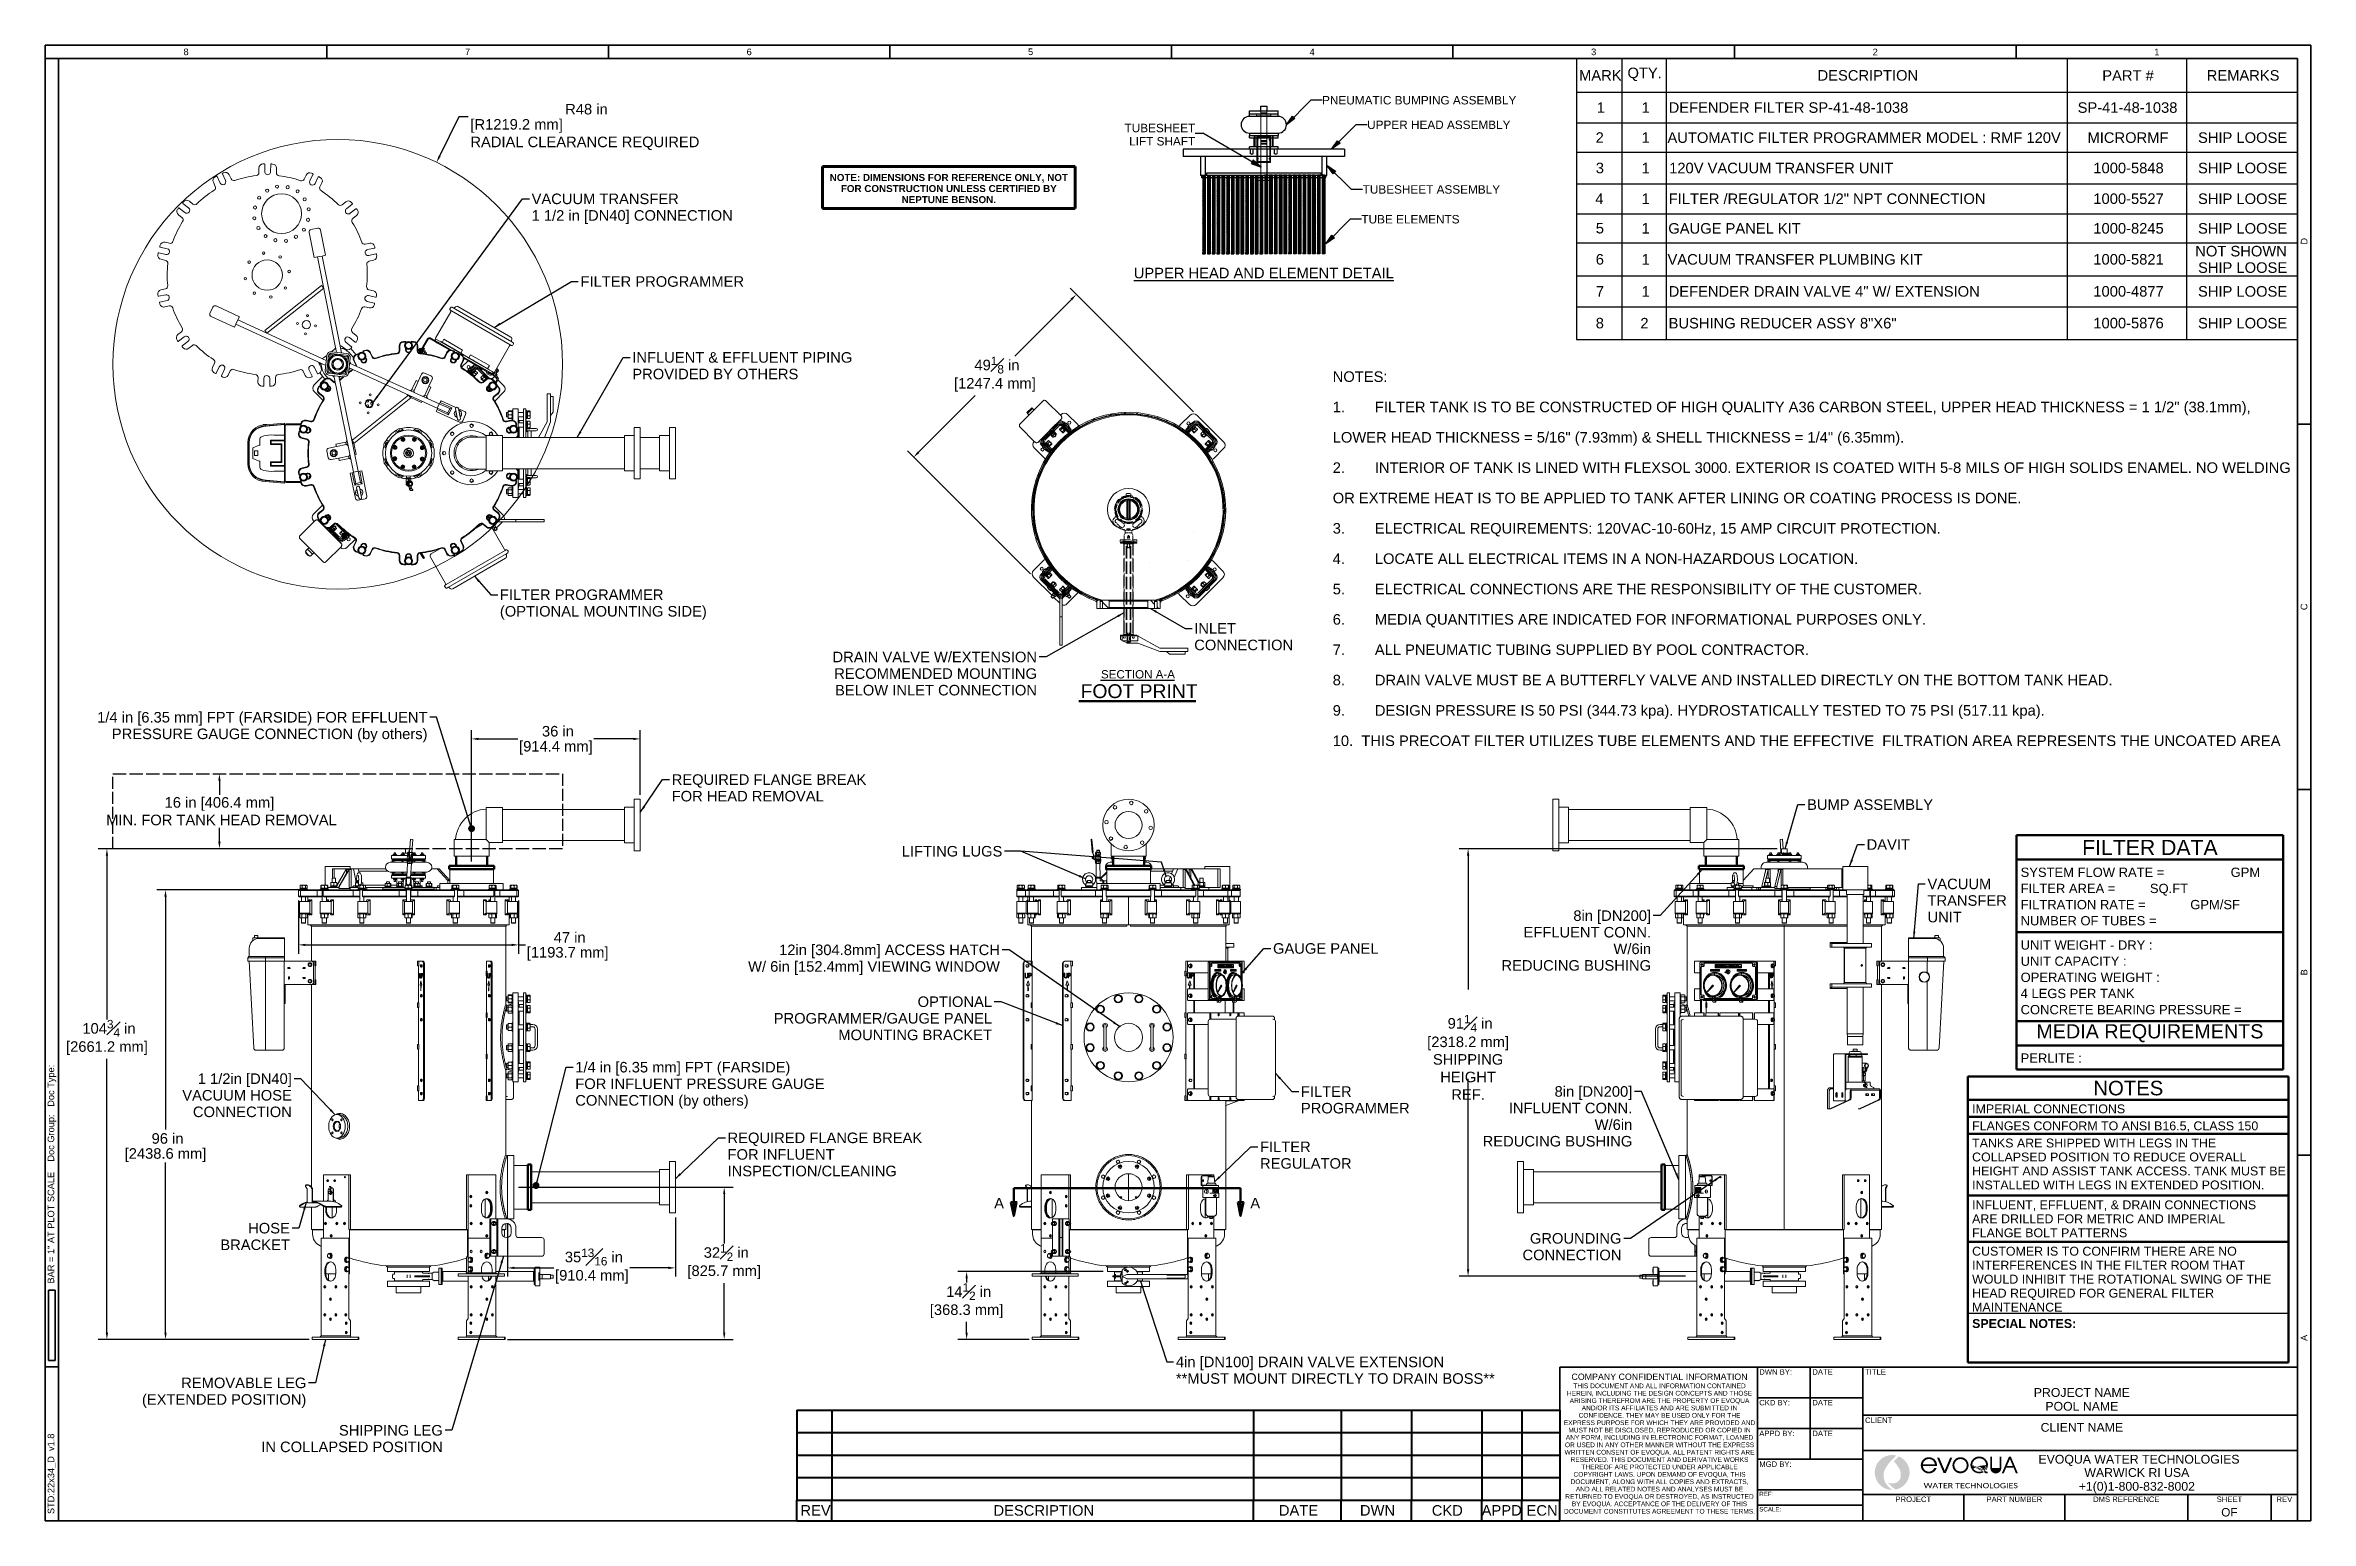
# Model space of a CAD drawing. Header units: inches. Extents: x 19 to 503, y 7 to 322.
import ezdxf
from ezdxf.enums import TextEntityAlignment as Align

# ---------------------------------------------------------------- set-up
doc = ezdxf.new("R2010")
doc.units = ezdxf.units.IN
doc.header["$LTSCALE"] = 15
doc.header["$MEASUREMENT"] = 0
for name, pattern in [('DASHED', [0.2067, 0.1654, -0.0413]), ('DASHED_SPACE', [0.2067, 0.1654, -0.0413]), ('DOUBLE_DASH_CHAIN', [1.2403, 0.6614, -0.0827, 0.1654, -0.0827, 0.1654, -0.0827]), ('HIDD1', [0.09713, 0.064753, -0.032377])]:
    doc.linetypes.add(name, pattern=pattern)
doc.layers.get('0').update_dxf_attribs({"lineweight": 25})
for name, color, linetype, lineweight in [('Border', 7, 'Continuous', 35), ('Dimension (ANSI)', 7, 'Continuous', 25), ('Hatch', 7, 'Continuous', 18), ('Hatch (ANSI)', 7, 'Continuous', 18), ('Hidden', 7, 'DASHED', 18), ('Section Line', 7, 'DOUBLE_DASH_CHAIN', 50), ('Sketch Geometry (ANSI)', 7, 'Continuous', 25), ('Sketch Geometry(MEMCOR)', 7, 'Continuous', 50), ('Symbol', 7, 'Continuous', 25), ('Symbol (ANSI)', 7, 'Continuous', 25), ('Symbols(MEMCOR)', 7, 'Continuous', 25), ('Title', 7, 'Continuous', 35), ('Visible', 7, 'Continuous', 18), ('Visible (ANSI)', 7, 'Continuous', 50)]:
    doc.layers.add(name, color=color, linetype=linetype, lineweight=lineweight)
doc.layers.add('Brade', color=5, linetype='Continuous', lineweight=25, true_color=0x0000ff)
doc.styles.add('MEMCOR', font='arial.ttf')
doc.styles.add('MEMCOR Medium', font='arial.ttf')
doc.styles.add('Note Text (ANSI)', font='arial.ttf')
doc.styles.get("Standard").update_dxf_attribs({"font": 'arial.ttf'})
doc.styles.add('Standard A-B-C', font='arial.ttf')
doc.styles.add('Standard D-E', font='arial.ttf')
doc.styles.add('Standard D-E NeptuneBenson', font='arial.ttf')
doc.styles.add('Text Style326', font='arial.ttf')
doc.styles.add('Text Style347', font='arial.ttf')
doc.dimstyles.new('Default (ANSI)', dxfattribs={"dimscale": 15, "dimtxt": 0.15, "dimasz": 0.098425, "dimexe": 0.125, "dimexo": 0.0625, "dimgap": 0.031496, "dimtad": 0, "dimtih": 1, "dimtoh": 1, "dimdec": 4, "dimrnd": 1e-08, "dimzin": 3, "dimdsep": 46, "dimlunit": 5, "dimtxsty": 'MEMCOR Medium', "dimcen": 0.09, "dimdle": 0.393701, "dimclrd": 256, "dimclre": 256, "dimclrt": 256, "dimadec": 0, "dimazin": 1, "dimtfac": 0.8, "dimtofl": 0, "dimtmove": 0, "dimatfit": 3, "dimfxl": 1, "dimfrac": 1, "dimtolj": 1, "dimtzin": 4, "dimlwd": -1, "dimlwe": -1, "dimarcsym": 0})
doc.dimstyles.new('Default (ANSI)$7', dxfattribs={"dimscale": 15, "dimtxt": 0.15, "dimasz": 0.098425, "dimexe": 0.125, "dimexo": 0.0625, "dimgap": 0.031496, "dimtad": 0, "dimtih": 1, "dimtoh": 1, "dimdec": 4, "dimrnd": 1e-08, "dimzin": 3, "dimdsep": 46, "dimlunit": 5, "dimtxsty": 'MEMCOR Medium', "dimcen": 0.09, "dimdle": 0.393701, "dimclrd": 256, "dimclre": 256, "dimclrt": 256, "dimadec": 0, "dimazin": 1, "dimtfac": 0.8, "dimtofl": 0, "dimtmove": 0, "dimatfit": 3, "dimfxl": 1, "dimfrac": 1, "dimtolj": 1, "dimtzin": 4, "dimlwd": -1, "dimlwe": -1, "dimarcsym": 0})
doc.dimstyles.new('Default (ANSI)-01', dxfattribs={"dimscale": 15, "dimtxt": 0.15, "dimasz": 0.098425, "dimexe": 0.125, "dimexo": 0.0625, "dimgap": 0.031496, "dimtad": 0, "dimtih": 1, "dimtoh": 1, "dimdec": 4, "dimrnd": 1e-08, "dimzin": 3, "dimdsep": 46, "dimlunit": 5, "dimtxsty": 'MEMCOR Medium', "dimcen": 0.09, "dimdle": 0.393701, "dimclrd": 256, "dimclre": 256, "dimclrt": 256, "dimadec": 0, "dimazin": 1, "dimtfac": 0.8, "dimtofl": 0, "dimtmove": 0, "dimatfit": 3, "dimfxl": 1, "dimfrac": 1, "dimtolj": 1, "dimtzin": 4, "dimlwd": -1, "dimlwe": -1, "dimarcsym": 0})
doc.dimstyles.new('Default D-E$7', dxfattribs={"dimscale": 15, "dimtxt": 0.15, "dimasz": 0.098425, "dimexe": 0.125, "dimexo": 0.0625, "dimgap": 0.031496, "dimtad": 0, "dimtih": 1, "dimtoh": 1, "dimrnd": 1e-08, "dimzin": 4, "dimdsep": 46, "dimtxsty": 'Standard D-E', "dimcen": 0.09, "dimdle": 0.393701, "dimclrd": 256, "dimclre": 256, "dimclrt": 256, "dimadec": 0, "dimazin": 1, "dimtfac": 1, "dimtofl": 0, "dimtmove": 0, "dimatfit": 3, "dimfxl": 1, "dimtolj": 1, "dimtzin": 4, "dimlwd": -1, "dimlwe": -1, "dimarcsym": 0})
doc.dimstyles.new('in [mm] D-E NeptuneBenson$7', dxfattribs={"dimscale": 15, "dimtxt": 0.15, "dimasz": 0.098425, "dimexe": 0.125, "dimexo": 0.063, "dimgap": 0.031496, "dimtad": 0, "dimtih": 1, "dimtoh": 1, "dimdec": 4, "dimrnd": 1e-08, "dimzin": 3, "dimdsep": 46, "dimlunit": 5, "dimtxsty": 'Standard D-E', "dimcen": 0.09, "dimdle": 0.393701, "dimclrd": 256, "dimclre": 256, "dimclrt": 256, "dimadec": 1, "dimazin": 1, "dimtfac": 1, "dimtofl": 0, "dimtmove": 0, "dimatfit": 3, "dimfxl": 1, "dimfrac": 1, "dimtolj": 1, "dimtzin": 4, "dimlwd": -1, "dimlwe": -1, "dimarcsym": 0})

msp = doc.modelspace()

# ---------------------------------------------------------------- texts
at = {"layer": 'Symbol', "char_height": 2.25000007, "line_spacing_factor": 0.944221, "style": 'Standard D-E'}
for s, insert, width, attachment_point in [('\\fArial|b0|i0;INLET \\P\\fArial|b0|i0;CONNECTION', (264.090673, 199.137194), 21.13491015, 1), ('\\fArial|b0|i0;DRAIN VALVE W/EXTENSION\\P\\fArial|b0|i0;RECOMMENDED MOUNTING\\P\\fArial|b0|i0;BELOW INLET CONNECTION', (230.513342, 193.028524), 43.67435448, 3)]:
    msp.add_mtext(s, dxfattribs=dict(at, insert=insert, width=width, attachment_point=attachment_point))
at = {"layer": 'Symbol', "attachment_point": 7}
for s, insert, char_height, style in [('SECTION A-A', (244.181803, 187.300559), 1.76999994, 'Text Style347'), ('FOOT PRINT', (239.833166, 183.087425), 2.9527559, 'Text Style326')]:
    msp.add_mtext(s, dxfattribs=dict(at, insert=insert, char_height=char_height, style=style))
at = {"layer": 'Symbol (ANSI)'}
for s, insert, char_height, width, attachment_point, line_spacing_factor, style in [('\\fArial|b0|i0;VACUUM TRANSFER\\P\\fArial|b0|i0;1 1/2 in [DN40] CONNECTION', (122.589544, 290.845977), 2.25000007, 42.969515, 1, 0.944221, 'Standard D-E'), ('\\fArial|b0|i0;INFLUENT & EFFLUENT PIPING\\P\\fArial|b0|i0;PROVIDED BY OTHERS', (144.097592, 256.988836), 2.25000007, 46.9893311, 1, 0.944221, 'MEMCOR Medium'), ('\\fArial|b0|i0;NOTES:\\P\\fArial|b0|i0;1.^I\\fArial|b0|i0;FILTER TANK IS TO BE CONSTRUCTED OF HIGH QUALITY A36 CARBON STEEL, UPPER HEAD THICKNESS = 1 1/2" (38.1mm), \\PLOWER HEAD THICKNESS = 5/16" (7.93mm) & SHELL THICKNESS = 1/4" (6.35mm).\\P\\fArial|b0|i0;2.^I\\fArial|b0|i0;INTERIOR OF TANK IS LINED WITH FLEXSOL 3000. EXTERIOR IS COATED WITH 5-8 MILS OF HIGH SOLIDS ENAMEL. NO WELDING \\POR EXTREME HEAT IS TO BE APPLIED TO TANK AFTER LINING OR COATING PROCESS IS DONE.\\P\\fArial|b0|i0;3.^I\\fArial|b0|i0;ELECTRICAL REQUIREMENTS: 120VAC-10-60Hz, 15 AMP CIRCUIT PROTECTION.\\P\\fArial|b0|i0;4.^I\\fArial|b0|i0;LOCATE ALL ELECTRICAL ITEMS IN A NON-HAZARDOUS LOCATION.\\P\\fArial|b0|i0;5.^I\\fArial|b0|i0;ELECTRICAL CONNECTIONS ARE THE RESPONSIBILITY OF THE CUSTOMER.\\P\\fArial|b0|i0;6.^I\\fArial|b0|i0;MEDIA QUANTITIES ARE INDICATED FOR INFORMATIONAL PURPOSES ONLY.\\P\\fArial|b0|i0;7.^I\\fArial|b0|i0;ALL PNEUMATIC TUBING SUPPLIED BY POOL CONTRACTOR.\\P\\fArial|b0|i0;8.^I\\fArial|b0|i0;DRAIN VALVE MUST BE A BUTTERFLY VALVE AND INSTALLED DIRECTLY ON THE BOTTOM TANK HEAD.\\P\\fArial|b0|i0;9.^I\\fArial|b0|i0;DESIGN PRESSURE IS 50 PSI (344.73 kpa). HYDROSTATICALLY TESTED TO 75 PSI (517.11 kpa).\\P\\fArial|b0|i0;10.  THIS PRECOAT FILTER UTILIZES TUBE ELEMENTS AND THE EFFECTIVE  FILTRATION AREA REPRESENTS THE UNCOATED AREA\\P', (293.663442, 252.890936), 2.250000072, 203.25800982, 1, 1.727336, 'Standard D-E NeptuneBenson'), ('\\fArial|b0|i0;FILTER PROGRAMMER\\P\\fArial|b0|i0;(OPTIONAL MOUNTING SIDE)', (115.822025, 206.331777), 2.25000007, 44.18883737, 1, 0.944221, 'MEMCOR Medium'), ('\\fArial|b0|i0;1/4 in [6.35 mm] FPT (FARSIDE) FOR EFFLUENT\\P\\fArial|b0|i0;PRESSURE GAUGE CONNECTION (by others)\\P', (100.36767, 180.162913), 2.25000007, 70.56288456, 3, 0.944221, 'MEMCOR Medium'), ('\\fArial|b0|i0;REQUIRED FLANGE BREAK\\P\\fArial|b0|i0;FOR HEAD REMOVAL', (152.505066, 166.858551), 2.25000007, 41.58041515, 1, 0.944221, 'MEMCOR Medium'), ('\\fArial|b0|i0;VACUUM\\P\\fArial|b0|i0;TRANSFER\\P\\fArial|b0|i0;UNIT', (420.670937, 144.579157), 2.25000007, 16.94531375, 1, 0.944221, 'MEMCOR Medium'), ('\\fArial|b0|i0;8in [DN200]\\P\\fArial|b0|i0;EFFLUENT CONN.\\P\\fArial|b0|i0;W/6in\\P\\fArial|b0|i0;REDUCING BUSHING', (361.644728, 137.805475), 2.25000007, 31.96646566, 3, 0.944221, 'MEMCOR Medium'), ('\\fArial|b0|i0;12in [304.8mm] ACCESS HATCH\\P\\fArial|b0|i0;W/ 6in [152.4mm] VIEWING WINDOW', (222.604638, 130.501777), 2.25000007, 53.78734972, 3, 0.944221, 'MEMCOR Medium'), ('\\fArial|b0|i0;OPTIONAL\\P\\fArial|b0|i0;PROGRAMMER/GAUGE PANEL\\P\\fArial|b0|i0;MOUNTING BRACKET', (220.919101, 119.428007), 2.25000007, 46.64462852, 3, 0.944221, 'MEMCOR Medium'), ('\\fArial|b0|i0;1 1/2in [DN40] \\P\\fArial|b0|i0;VACUUM HOSE\\P\\fArial|b0|i0;CONNECTION\\P', (71.396561, 102.996475), 2.25000007, 23.40891934, 3, 0.944221, 'MEMCOR Medium'), ('\\fArial|b0|i0;1/4 in [6.35 mm] FPT (FARSIDE) \\P\\fArial|b0|i0;FOR INFLUENT PRESSURE GAUGE \\P\\fArial|b0|i0;CONNECTION (by others)', (131.919957, 105.450391), 2.25000007, 54.15434912, 1, 0.944221, 'MEMCOR Medium'), ('\\fArial|b0|i0;FILTER\\P\\fArial|b0|i0;PROGRAMMER', (286.87109, 100.242136), 2.25000007, 23.23228074, 1, 0.944221, 'MEMCOR Medium'), ('\\fArial|b0|i0;8in [DN200]\\P\\fArial|b0|i0;INFLUENT CONN.\\P\\fArial|b0|i0;W/6in\\P\\fArial|b0|i0;REDUCING BUSHING', (357.637195, 100.267342), 2.25000007, 31.96646566, 3, 0.944221, 'MEMCOR Medium'), ('\\fArial|b0|i0;REQUIRED FLANGE BREAK\\P\\fArial|b0|i0;FOR INFLUENT\\P\\fArial|b0|i0;INSPECTION/CLEANING', (164.435095, 90.36299), 2.25000007, 41.58041515, 1, 0.944221, 'MEMCOR Medium'), ('\\fArial|b0|i0;FILTER\\P\\fArial|b0|i0;REGULATOR', (278.136996, 88.442442), 2.25000007, 19.56574044, 1, 0.944221, 'MEMCOR Medium'), ('\\fArial|b0|i0;HOSE\\P\\fArial|b0|i0;BRACKET', (70.969231, 71.079163), 2.25000007, 14.85137301, 3, 0.944221, 'MEMCOR Medium'), ('\\fArial|b0|i0;GROUNDING\\P\\fArial|b0|i0;CONNECTION', (355.320303, 68.90415), 2.25000007, 21.13491015, 3, 0.944221, 'MEMCOR Medium'), ('\\fArial|b0|i0;4in [DN100] DRAIN VALVE EXTENSION\\P\\fArial|b0|i0;**MUST MOUNT DIRECTLY TO DRAIN BOSS**', (260.171685, 42.519803), 2.25000007, 68.12252773, 1, 0.944221, 'MEMCOR Medium'), ('\\fArial|b0|i0;REMOVABLE LEG\\P\\fArial|b0|i0;(EXTENDED POSITION)', (74.488162, 38.047852), 2.25000007, 35.10994986, 3, 0.944221, 'MEMCOR Medium'), ('\\fArial|b0|i0;SHIPPING LEG\\P\\fArial|b0|i0;IN COLLAPSED POSITION', (103.630078, 27.925214), 2.25000007, 38.78334845, 3, 0.944221, 'MEMCOR Medium')]:
    msp.add_mtext(s, dxfattribs=dict(at, insert=insert, char_height=char_height, width=width, attachment_point=attachment_point, line_spacing_factor=line_spacing_factor, style=style))
at = {"layer": 'Symbol (ANSI)', "char_height": 2.25000007, "style": 'MEMCOR Medium'}
for s, insert, width, attachment_point in [('\\fArial|b0|i0;FILTER PROGRAMMER', (133.039617, 273.195308), 34.93502478, 1), ('\\fArial|b0|i0;BUMP ASSEMBLY', (394.962118, 161.516846), 26.90739425, 1), ('\\fArial|b0|i0;LIFTING LUGS', (223.118733, 151.555534), 21.4847575, 3), ('\\fArial|b0|i0;DAVIT', (407.669617, 152.98386), 9.25895666, 1), ('\\fArial|b0|i0;GAUGE PANEL', (280.914962, 130.801385), 22.53944573, 1)]:
    msp.add_mtext(s, dxfattribs=dict(at, insert=insert, width=width, attachment_point=attachment_point))

# ---------------------------------------------------------------- blocks, each defined once
blk = doc.blocks.new('Borders 22x34_D')
at = {"layer": 'Border'}
for p, q in [((33.5, 21.5), (1.25, 21.5)), ((1.25, 21.5), (1.25, 0.5)), ((33.312, 21.312), (1.25, 21.312)), ((1.437, 0.5), (1.437, 21.312)), ((5.258, 21.5), (5.258, 21.312)), ((9.266, 21.5), (9.266, 21.312)), ((13.273, 21.5), (13.273, 21.312)), ((17.281, 21.5), (17.281, 21.312)), ((21.289, 21.5), (21.289, 21.312)), ((25.297, 21.5), (25.297, 21.312)), ((29.305, 21.5), (29.305, 21.312)), ((33.312, 0.5), (33.312, 21.312)), ((33.5, 0.5), (33.5, 21.5)), ((33.312, 16.109), (33.5, 16.109)), ((33.312, 10.906), (33.5, 10.906)), ((33.312, 5.703), (33.5, 5.703)), ((1.391, 3.781), (1.297, 3.781)), ((1.297, 3.781), (1.297, 2.781)), ((1.391, 2.781), (1.391, 3.781)), ((1.25, 2.688), (1.437, 2.688)), ((1.297, 2.781), (1.391, 2.781)), ((1.25, 0.5), (33.5, 0.5)), ((1.25, 0.5), (7.811, 0.5))]:
    blk.add_line(p, q, dxfattribs=at)
at = {"layer": 'Border', "char_height": 0.094, "attachment_point": 5, "style": 'Standard A-B-C'}
for s, insert in [('\\fArial|b0|i0;{\\H0.0940;8}', (3.254, 21.406)), ('\\fArial|b0|i0;{\\H0.0940;7}', (7.262, 21.407)), ('\\fArial|b0|i0;{\\H0.0940;6}', (11.27, 21.406)), ('\\fArial|b0|i0;{\\H0.0940;5}', (15.277, 21.407)), ('\\fArial|b0|i0;{\\H0.0940;4}', (19.285, 21.406)), ('\\fArial|b0|i0;{\\H0.0940;3}', (23.293, 21.406)), ('\\fArial|b0|i0;{\\H0.0940;2}', (27.301, 21.406)), ('\\fArial|b0|i0;{\\H0.0940;1}', (31.309, 21.406))]:
    blk.add_mtext(s, dxfattribs=dict(at, insert=insert))
at = {"layer": 'Border', "char_height": 0.094, "rotation": 90, "style": 'Standard A-B-C'}
for s, insert, attachment_point in [('\\fArial|b0|i0;{\\H0.0940;D}', (33.406, 18.711), 5), ('\\fArial|b0|i0;{\\H0.0940;C}', (33.406, 13.508), 5), ('\\fArial|b0|i0;{\\H0.0940;B}', (33.406, 8.305), 5), ('\\fArial|b0|i0;{\\H0.0940;BAR = 1" AT PLOT SCALE    Doc Group:   Doc Type: }', (1.344, 3.875), 4), ('\\fArial|b0|i0;{\\H0.0940;A}', (33.406, 3.102), 5), ('\\fArial|b0|i0;{\\H0.0940;STD:22x34_D  v1.8}', (1.344, 0.594), 4)]:
    blk.add_mtext(s, dxfattribs=dict(at, insert=insert, attachment_point=attachment_point))
blk = doc.blocks.new('Title Blocks D-E')
at = {"layer": 'Hatch'}
h = blk.add_hatch(color=256, dxfattribs=at)
edge = h.paths.add_edge_path()
edge.add_arc((19.982, 9.944), 0.248, 76.679, 270.1895)
edge.add_spline(control_points=[(19.983, 9.696), (19.953, 9.717), (19.907, 9.758), (19.877, 9.809), (19.863, 9.86), (19.859, 9.914), (19.864, 9.955), (19.882, 9.997), (19.916, 10.051), (19.948, 10.092), (19.993, 10.14), (20.039, 10.185)], knot_values=[1, 1, 1, 1, 1, 2, 3, 4, 5, 6, 7, 8, 9, 9, 9, 9, 9], degree=4, periodic=0)
h = blk.add_hatch(color=256, dxfattribs=at)
edge = h.paths.add_edge_path()
edge.add_line((20.077, 10.173), (20.007, 10.102))
edge.add_spline(control_points=[(20.007, 10.102), (20.039, 10.066), (20.062, 10.032), (20.08, 10.006), (20.093, 9.983), (20.106, 9.938), (20.106, 9.885), (20.097, 9.845), (20.065, 9.813), (20.035, 9.793), (19.989, 9.788), (19.943, 9.788), (19.923, 9.803)], knot_values=[1, 1, 1, 1, 1, 2, 3, 4, 5, 6, 7, 8, 9, 10, 10, 10, 10, 10], degree=4, periodic=0)
edge.add_spline(control_points=[(19.923, 9.803), (19.945, 9.77), (19.968, 9.745), (19.996, 9.724), (20.035, 9.701)], knot_values=[1, 1, 1, 1, 1, 2, 2, 2, 2, 2], degree=4, periodic=0)
edge.add_arc((19.982, 9.944), 0.248, 282.2596, 427.5742)
h = blk.add_hatch(color=256, dxfattribs=at)
edge = h.paths.add_edge_path(flags=0)
edge.add_arc((20.505, 10.051), 0.0859, 6.7767, 173.2233)
edge.add_line((20.419, 10.061), (20.59, 10.061))
edge = h.paths.add_edge_path()
edge.add_arc((20.505, 10.046), 0.116, 354.8678, 699.9289)
edge.add_line((20.613, 10.006), (20.583, 10.006))
edge.add_arc((20.504, 10.041), 0.0853, 183.1818, 336.4721, ccw=False)
edge.add_line((20.419, 10.036), (20.62, 10.036))
blk.add_hatch(color=256, dxfattribs=at).paths.add_polyline_path([(20.839, 10.157), (20.746, 9.936), (20.714, 9.936), (20.62, 10.157), (20.651, 10.157), (20.73, 9.972), (20.808, 10.157)])
h = blk.add_hatch(color=256, dxfattribs=at)
edge = h.paths.add_edge_path(flags=0)
edge.add_arc((20.955, 10.047), 0.089, 0, 360)
edge = h.paths.add_edge_path()
edge.add_arc((20.955, 10.047), 0.115, 0, 360)
h = blk.add_hatch(color=256, dxfattribs=at)
edge = h.paths.add_edge_path(flags=0)
edge.add_spline(control_points=[(21.29, 9.982), (21.287, 9.984), (21.279, 9.99), (21.266, 10.001), (21.249, 10.013), (21.218, 10.031), (21.173, 10.034), (21.147, 10.031), (21.125, 10.026)], knot_values=[-5.525972, -5.525972, -5.525972, -5.525972, -5.525972, -5, -4, -3, -2, -1, -1, -1, -1, -1], degree=4, periodic=0)
edge.add_arc((21.221, 10.054), 0.0997, 182.5887, 196.4669, ccw=False)
edge.add_arc((21.221, 10.048), 0.0996, 0.9395, 179.0605, ccw=False)
edge.add_arc((21.221, 10.054), 0.0997, 313.5602, 357.4113, ccw=False)
edge = h.paths.add_edge_path(flags=0)
edge.add_spline(control_points=[(21.136, 10.001), (21.147, 10.007), (21.164, 10.008), (21.188, 10.008), (21.224, 9.998), (21.249, 9.984), (21.261, 9.975), (21.268, 9.969), (21.27, 9.967)], knot_values=[-5.475497, -5.475497, -5.475497, -5.475497, -5.475497, -4.475497, -3.475497, -2.475497, -1.475497, -1, -1, -1, -1, -1], degree=4, periodic=0)
edge.add_arc((21.221, 10.054), 0.0997, 211.8702, 299.6018, ccw=False)
edge = h.paths.add_edge_path()
edge.add_line((21.343, 9.955), (21.343, 9.931))
edge.add_spline(control_points=[(21.343, 9.931), (21.326, 9.931), (21.312, 9.932), (21.302, 9.94), (21.292, 9.948), (21.289, 9.951)], knot_values=[6.426385, 6.426385, 6.426385, 6.426385, 6.426385, 7.426385, 8, 8, 8, 8, 8], degree=4, periodic=0)
edge.add_arc((21.221, 10.057), 0.126, 183.1673, 302.8004, ccw=False)
edge.add_arc((21.221, 10.046), 0.126, 2.9412, 178.4354, ccw=False)
edge.add_arc((21.221, 10.057), 0.126, 314.2286, 358.2094, ccw=False)
edge.add_spline(control_points=[(21.309, 9.966), (21.311, 9.965), (21.316, 9.961), (21.322, 9.958), (21.331, 9.955), (21.343, 9.955)], knot_values=[6.5852, 6.5852, 6.5852, 6.5852, 6.5852, 7, 8, 8, 8, 8, 8], degree=4, periodic=0)
h = blk.add_hatch(color=256, dxfattribs=at)
edge = h.paths.add_edge_path()
edge.add_arc((21.457, 10.009), 0.0797, 180, 360)
edge.add_line((21.537, 10.009), (21.537, 10.168))
edge.add_line((21.537, 10.168), (21.51, 10.168))
edge.add_line((21.51, 10.168), (21.51, 10.008))
edge.add_arc((21.456, 10.008), 0.0532, -180, 0, ccw=False)
edge.add_line((21.403, 10.008), (21.403, 10.168))
edge.add_line((21.403, 10.168), (21.378, 10.168))
edge.add_line((21.378, 10.168), (21.378, 10.009))
h = blk.add_hatch(color=256, dxfattribs=at)
h.paths.add_polyline_path([(21.615, 10.036), (21.658, 10.135), (21.7, 10.036)], flags=0)
h.paths.add_polyline_path([(21.771, 9.934), (21.743, 9.934), (21.71, 10.012), (21.605, 10.012), (21.571, 9.934), (21.543, 9.934), (21.644, 10.168), (21.672, 10.168)])
at = {"layer": 'Title'}
for p, q in [((18.065, 11.445), (15.252, 11.445)), ((15.252, 11.445), (15.252, 9.258)), ((19.565, 11.445), (18.065, 11.445)), ((18.065, 11.445), (18.065, 9.258)), ((18.065, 9.258), (18.065, 11.445)), ((18.815, 11.445), (18.815, 10.133)), ((19.565, 11.445), (25.752, 11.445)), ((19.565, 9.258), (19.565, 11.445)), ((19.565, 9.258), (19.565, 11.445)), ((25.752, 11.445), (25.752, 9.258)), ((18.065, 11.008), (19.565, 11.008)), ((19.565, 10.758), (25.752, 10.758)), ((18.065, 10.57), (19.565, 10.57)), ((18.065, 10.133), (19.565, 10.133)), ((19.565, 10.258), (25.752, 10.258)), ((18.065, 9.695), (19.565, 9.695)), ((18.065, 9.477), (19.565, 9.477)), ((19.565, 9.633), (25.752, 9.633)), ((21.002, 9.633), (21.002, 9.258)), ((22.44, 9.633), (22.44, 9.258)), ((24.19, 9.633), (24.19, 9.258)), ((25.377, 9.633), (25.377, 9.258)), ((15.252, 9.258), (18.065, 9.258)), ((18.065, 9.258), (19.565, 9.258)), ((25.752, 9.258), (19.565, 9.258)), ((25.752, 9.258), (25.752, 9.258)), ((25.752, 9.258), (25.94, 9.258))]:
    blk.add_line(p, q, dxfattribs=at)
at = {"layer": 'Title', "insert": (16.67, 11.352), "char_height": 0.06, "width": 2.72591, "attachment_point": 2, "line_spacing_factor": 0.757101, "style": 'Standard A-B-C'}
blk.add_mtext('\\pxsm0.94;\\fArial|b0|i0;{\\H0.0900;COMPANY CONFIDENTIAL INFORMATION\\P}\\fArial|b0|i0;{\\H0.0670;THIS DOCUMENT AND ALL INFORMATION CONTAINED HEREIN, INCLUDING THE DESIGN CONCEPTS AND THOSE ARISING THEREFROM ARE THE PROPERTY OF EVOQUA AND/OR ITS AFFILIATES AND ARE SUBMITTED IN CONFIDENCE. THEY MAY BE USED ONLY FOR THE EXPRESS PURPOSE FOR WHICH THEY ARE PROVIDED AND MUST NOT BE DISCLOSED, REPRODUCED OR COPIED IN ANY FORM, INCLUDING IN ELECTRONIC FORMAT, LOANED OR USED IN ANY OTHER MANNER WITHOUT THE EXPRESS WRITTEN CONSENT OF EVOQUA. ALL PATENT RIGHTS ARE RESERVED. THIS DOCUMENT AND DERIVATIVE WORKS THEREOF ARE PROTECTED UNDER APPLICABLE COPYRIGHT LAWS. UPON DEMAND OF EVOQUA, THIS DOCUMENT, ALONG WITH ALL COPIES AND EXTRACTS, AND ALL RELATED NOTES AND ANALYSES MUST BE RETURNED TO EVOQUA OR DESTROYED, AS INSTRUCTED BY EVOQUA. ACCEPTANCE OF THE DELIVERY OF THIS DOCUMENT CONSTITUTES AGREEMENT TO THESE TERMS}\\fArial|b0|i0;{\\H0.0680;.}', dxfattribs=at)
at = {"layer": 'Title'}
for s, insert, char_height, attachment_point, style in [('\\fArial|b0|i0;{\\H0.0780;DWN BY:}', (18.09, 11.414), 0.078, 1, 'Standard A-B-C'), ('\\fArial|b0|i0;{\\H0.0780;DATE}', (18.846, 11.414), 0.078, 1, 'Standard A-B-C'), ('\\fArial|b0|i0;{\\H0.0780;TITLE}', (19.596, 11.414), 0.078, 1, 'Standard A-B-C'), ('\\fArial|b0|i0;{\\H0.0780;CKD BY:}', (18.09, 10.977), 0.078, 1, 'Standard A-B-C'), ('\\fArial|b0|i0;{\\H0.0780;DATE}', (18.846, 10.977), 0.078, 1, 'Standard A-B-C'), ('\\fArial|b0|i0;{\\H0.0780;CLIENT}', (19.596, 10.727), 0.078, 1, 'Standard A-B-C'), ('\\fArial|b0|i0;{\\H0.0780;DATE}', (18.846, 10.539), 0.078, 1, 'Standard A-B-C'), ('\\fArial|b0|i0;{\\H0.0780;MGD BY:}', (18.09, 10.102), 0.078, 1, 'Standard A-B-C'), ('\\fArial|b0|i0;{\\H0.1250;EVOQUA WATER TECHNOLOGIES}', (22.065, 10.195), 0.125, 1, 'Standard A-B-C'), ('\\fCalibri|b0|i0;\\W1.20;{\\H0.0750;WATER TECHNOLOGIES}', (21.772, 9.795), 0.075, 3, 'Standard D-E'), ('\\fArial|b0|i0;{\\H0.0630;SCALE:}', (18.09, 9.452), 0.063, 1, 'Standard A-B-C'), ('\\fArial|b0|i0;{\\H0.0630;REF:}', (18.09, 9.67), 0.063, 1, 'Standard A-B-C'), ('\\fArial|b0|i0;{\\H0.0780;PROJECT}', (20.283, 9.602), 0.078, 2, 'Standard A-B-C'), ('\\fArial|b0|i0;{\\H0.0780;PART NUMBER}', (21.721, 9.602), 0.078, 2, 'Standard A-B-C'), ('\\fArial|b0|i0;{\\H0.0780;DMS REFERENCE}', (23.315, 9.602), 0.078, 2, 'Standard A-B-C'), ('\\fArial|b0|i0;{\\H0.0780;SHEET}', (24.783, 9.602), 0.078, 2, 'Standard A-B-C'), ('\\fArial|b0|i0;{\\H0.1200;OF}', (24.783, 9.377), 0.12, 5, 'Standard A-B-C'), ('\\fArial|b0|i0;{\\H0.0780;REV}', (25.565, 9.602), 0.078, 2, 'Standard A-B-C')]:
    blk.add_mtext(s, dxfattribs=dict(at, insert=insert, char_height=char_height, attachment_point=attachment_point, style=style))
at = {"layer": 'Title', "style": 'Standard A-B-C'}
for s, insert, char_height, attachment_point, line_spacing_factor in [('\\fArial|b0|i0;{\\H0.1250;\\P}\\fArial|b0|i0;{\\H0.1250; PROJECT NAME\\P}\\fArial|b0|i0;{\\H0.1250; POOL NAME}', (22.658, 11.082), 0.125, 5, 0.944221), ('\\fArial|b0|i0;{\\H0.1250; CLIENT NAME\\P}\\fArial|b0|i0;{\\H0.1250; }', (22.658, 10.487), 0.125, 5, 0.944221), ('\\fArial|b0|i0;{\\H0.0780;APPD BY:\\P}', (18.09, 10.539), 0.078, 1, 3.028468), ('\\fArial|b0|i0;{\\H0.1250;WARWICK RI USA\\P}\\fArial|b0|i0;{\\H0.1250;+1(0)1-800-832-8002}', (23.465, 10.006), 0.125, 2, 0.944221)]:
    blk.add_mtext(s, dxfattribs=dict(at, insert=insert, char_height=char_height, attachment_point=attachment_point, line_spacing_factor=line_spacing_factor))
at = {"layer": 'Title', "lineweight": 30, "flags": 63}
for tag, height, p in [('DESIGNER', 0.094, (18.44, 11.141)), ('CREATION_DATE', 0.094, (19.19, 11.141)), ('CHECKED_BY', 0.094, (18.44, 10.703)), ('CHECKED_DATE', 0.094, (19.19, 10.703)), ('ENG_APPROVED_BY', 0.094, (18.44, 10.266)), ('ENG_APPROVAL_DATE', 0.094, (19.19, 10.266)), ('MANAGER', 0.094, (18.815, 9.828)), ('PROJECT', 0.12, (20.283, 9.377)), ('PART_NUMBER', 0.12, (21.721, 9.377)), ('@DMS_Reference', 0.12, (23.315, 9.377)), ('Sheet_Number', 0.12, (24.502, 9.377)), ('REVISION_NUMBER', 0.12, (25.565, 9.377)), ('Number_of_sheets', 0.125, (25.065, 9.377))]:
    blk.add_attdef(tag, text='', height=height, dxfattribs=at).set_placement(p, align=Align.MIDDLE_CENTER)
for tag, p in [('!Reference', (18.877, 9.527)), ('Scale_1', (18.877, 9.308))]:
    blk.add_attdef(tag, text='', height=0.078, dxfattribs=at).set_placement(p, align=Align.BOTTOM_CENTER)
blk = doc.blocks.new('NOTES')
at = {"layer": 'Sketch Geometry (ANSI)'}
blk.add_line((-2.075, -1.21), (2.075, -1.21), dxfattribs=at)
at = {"layer": 'Sketch Geometry(MEMCOR)'}
for p, q in [((-2.075, 1.85), (2.075, 1.85)), ((-2.075, -1.85), (-2.075, 1.85)), ((2.075, 1.85), (2.075, -1.85)), ((-2.075, 1.55), (2.075, 1.55)), ((-2.075, 1.33), (2.075, 1.33)), ((-2.075, 1.11), (2.075, 1.11)), ((-2.075, 1.11), (2.075, 1.11)), ((-2.075, 0.31), (2.075, 0.31)), ((-2.075, -0.29), (2.075, -0.29)), ((2.075, -1.85), (-2.075, -1.85))]:
    blk.add_line(p, q, dxfattribs=at)
at = {"layer": 'Symbols(MEMCOR)', "color": 7, "style": 'MEMCOR'}
for s, insert, char_height, attachment_point in [('\\fArial|b0|i0;{\\H0.1880;NOTES}', (0, 1.7), 0.188, 5), ('\\fArial|b0|i0;IMPERIAL CONNECTIONS', (-2.022, 1.49), 0.11497, 1), ('\\fArial|b1|i0;{\\H0.1150;SPECIAL NOTES:}', (-2.022, -1.288), 0.11497, 1)]:
    blk.add_mtext(s, dxfattribs=dict(at, insert=insert, char_height=char_height, attachment_point=attachment_point))
at = {"layer": 'Symbols(MEMCOR)', "color": 7, "insert": (-2.022, 1.27), "char_height": 0.11497, "width": 3.91379, "attachment_point": 1, "style": 'MEMCOR'}
blk.add_mtext('\\fArial|b0|i0;FLANGES CONFORM TO ANSI B16.5, CLASS 150', dxfattribs=at)
at = {"layer": 'Symbols(MEMCOR)', "color": 7, "char_height": 0.114972, "attachment_point": 1, "line_spacing_factor": 0.944221, "style": 'MEMCOR'}
for s, insert, width in [('\\fArial|b0|i0;TANKS ARE SHIPPED WITH LEGS IN THE COLLAPSED POSITION TO REDUCE OVERALL HEIGHT AND ASSIST TANK ACCESS. TANK MUST BE INSTALLED WITH LEGS IN EXTENDED POSITION.', (-2.022, 1.048), 4.12515), ('\\fArial|b0|i0;INFLUENT, EFFLUENT, & DRAIN CONNECTIONS ARE DRILLED FOR METRIC AND IMPERIAL FLANGE BOLT PATTERNS', (-2.022, 0.248), 3.92382), ('\\fArial|b0|i0;CUSTOMER IS TO CONFIRM THERE ARE NO INTERFERENCES IN THE FILTER ROOM THAT WOULD INHIBIT THE ROTATIONAL SWING OF THE HEAD REQUIRED FOR GENERAL FILTER MAINTENANCE', (-2.022, -0.352), 4.08313)]:
    blk.add_mtext(s, dxfattribs=dict(at, insert=insert, width=width))
at = {"layer": 'Symbols(MEMCOR)', "color": 7, "lineweight": 30, "flags": 63}
for tag, p in [('@Special_Notes', (-2.022, -1.483)), ('@Special_Notes1', (-2.022, -1.677))]:
    blk.add_attdef(tag, text='', height=0.115, dxfattribs=at).set_placement(p, align=Align.TOP_LEFT)
blk = doc.blocks.new('UPPER HEAD ADN ELEMENT DETAIL')
at = {"layer": 'Hatch (ANSI)'}
for points in [[(0.08, 0.372), (0.133, 0.425), (0.124, 0.433)], [(0.08, 0.372), (0.141, 0.416), (0.133, 0.425)], [(0.445, 0.258), (0.401, 0.197), (0.454, 0.249)], [(0.454, 0.249), (0.401, 0.197), (0.462, 0.24)], [(-0.163, 0.108), (-0.17, 0.097), (-0.099, 0.071)], [(-0.157, 0.119), (-0.163, 0.108), (-0.099, 0.071)], [(0.43, 0.041), (0.369, 0.085), (0.422, 0.032)], [(0.422, 0.032), (0.369, 0.085), (0.413, 0.023)], [(0.404, -0.414), (0.361, -0.475), (0.413, -0.423)], [(0.413, -0.423), (0.361, -0.475), (0.422, -0.432)]]:
    blk.add_hatch(color=256, dxfattribs=at).paths.add_polyline_path(points)
for p, q in [((-0.102, 0.504), (-0.06, 0.504)), ((-0.102, 0.47), (-0.102, 0.504)), ((-0.06, 0.504), (-0.06, 0.47)), ((-0.183, 0.47), (0.021, 0.47)), ((-0.183, 0.449), (-0.183, 0.47)), ((-0.183, 0.449), (0.021, 0.449)), ((-0.183, 0.432), (-0.183, 0.449)), ((-0.183, 0.432), (0.021, 0.432)), ((0.021, 0.449), (0.021, 0.47)), ((0.021, 0.432), (0.021, 0.449)), ((0.493, 0.197), (-0.655, 0.197)), ((-0.655, 0.197), (-0.655, 0.146)), ((-0.183, 0.313), (-0.183, 0.296)), ((-0.183, 0.313), (0.021, 0.313)), ((-0.183, 0.296), (0.021, 0.296)), ((-0.183, 0.279), (-0.183, 0.296)), ((-0.183, 0.279), (0.021, 0.279)), ((0.021, 0.214), (-0.183, 0.214)), ((-0.183, 0.197), (-0.183, 0.214)), ((-0.149, 0.214), (-0.149, 0.279)), ((-0.013, 0.214), (-0.013, 0.279)), ((0.021, 0.313), (0.021, 0.296)), ((0.021, 0.279), (0.021, 0.296)), ((0.021, 0.197), (0.021, 0.214)), ((0.401, 0.197), (0.027, 0.197)), ((0.493, 0.197), (0.493, 0.146)), ((0.493, 0.146), (-0.655, 0.146)), ((-0.532, 0.146), (-0.532, 0.01)), ((-0.498, 0.01), (-0.532, 0.01)), ((-0.523, 0.01), (-0.523, -0.007)), ((-0.498, 0.146), (-0.498, 0.01)), ((0.335, 0.01), (-0.498, 0.01)), ((0.327, 0.027), (-0.489, 0.027)), ((-0.489, 0.027), (-0.489, 0.01)), ((0.327, 0.01), (0.327, 0.027)), ((0.335, 0.01), (0.335, 0.146)), ((0.335, 0.01), (0.369, 0.01)), ((0.361, -0.007), (0.361, 0.01)), ((0.369, 0.01), (0.369, 0.146)), ((0.361, -0.007), (-0.523, -0.007))]:
    blk.add_line(p, q)
for centre, start, end in [((-0.183, 0.372), 90, 270), ((0.021, 0.372), 270, 90)]:
    blk.add_arc(centre, 0.0595, start, end)
at = {"layer": 'Brade', "lineweight": 25}
for p, q in [((-0.518, 0.012), (-0.495, 0.012)), ((-0.518, 0.01), (-0.518, 0.012)), ((-0.516, 0.01), (-0.516, 0.011)), ((-0.516, 0.011), (-0.497, 0.011)), ((-0.516, 0.01), (-0.497, 0.01)), ((-0.516, 0.01), (-0.497, 0.01)), ((-0.515, 0.01), (-0.515, -0.538)), ((-0.515, 0.01), (-0.515, -0.019)), ((-0.515, 0.008), (-0.515, 0.01)), ((-0.515, 0.01), (-0.497, 0.01)), ((-0.515, 0.008), (-0.498, 0.008)), ((-0.515, 0.008), (-0.498, 0.008)), ((-0.515, 0.007), (-0.498, 0.007)), ((-0.515, 0.005), (-0.498, 0.005)), ((-0.515, 0.004), (-0.498, 0.004)), ((-0.515, 0.002), (-0.498, 0.002)), ((-0.515, 0.001), (-0.498, 0.001)), ((-0.498, 0.01), (-0.498, -0.018)), ((-0.498, 0.008), (-0.498, 0.01)), ((-0.497, 0.01), (-0.497, 0.011)), ((-0.497, 0.01), (-0.497, -0.538)), ((-0.495, 0.01), (-0.495, 0.012)), ((-0.484, 0.012), (-0.461, 0.012)), ((-0.484, 0.01), (-0.484, 0.012)), ((-0.482, 0.01), (-0.482, 0.011)), ((-0.482, 0.011), (-0.463, 0.011)), ((-0.482, 0.01), (-0.463, 0.01)), ((-0.482, 0.01), (-0.463, 0.01)), ((-0.481, 0.01), (-0.481, -0.538)), ((-0.481, 0.01), (-0.481, -0.019)), ((-0.481, 0.008), (-0.481, 0.01)), ((-0.481, 0.01), (-0.463, 0.01)), ((-0.481, 0.008), (-0.464, 0.008)), ((-0.481, 0.008), (-0.464, 0.008)), ((-0.481, 0.007), (-0.464, 0.007)), ((-0.481, 0.005), (-0.464, 0.005)), ((-0.481, 0.004), (-0.464, 0.004)), ((-0.481, 0.002), (-0.464, 0.002)), ((-0.481, 0.001), (-0.464, 0.001)), ((-0.464, 0.01), (-0.464, -0.018)), ((-0.464, 0.008), (-0.464, 0.01)), ((-0.463, 0.01), (-0.463, 0.011)), ((-0.463, 0.01), (-0.463, -0.538)), ((-0.461, 0.01), (-0.461, 0.012)), ((-0.45, 0.012), (-0.427, 0.012)), ((-0.45, 0.01), (-0.45, 0.012)), ((-0.448, 0.01), (-0.448, 0.011)), ((-0.448, 0.011), (-0.429, 0.011)), ((-0.448, 0.01), (-0.429, 0.01)), ((-0.448, 0.01), (-0.429, 0.01)), ((-0.447, 0.01), (-0.447, -0.538)), ((-0.447, 0.01), (-0.447, -0.019)), ((-0.447, 0.008), (-0.447, 0.01)), ((-0.447, 0.01), (-0.429, 0.01)), ((-0.447, 0.008), (-0.43, 0.008)), ((-0.447, 0.008), (-0.43, 0.008)), ((-0.447, 0.007), (-0.43, 0.007)), ((-0.447, 0.005), (-0.43, 0.005)), ((-0.447, 0.004), (-0.43, 0.004)), ((-0.447, 0.002), (-0.43, 0.002)), ((-0.447, 0.001), (-0.43, 0.001)), ((-0.43, 0.01), (-0.43, -0.018)), ((-0.43, 0.008), (-0.43, 0.01)), ((-0.429, 0.01), (-0.429, 0.011)), ((-0.429, 0.01), (-0.429, -0.538)), ((-0.427, 0.01), (-0.427, 0.012)), ((-0.416, 0.012), (-0.393, 0.012)), ((-0.416, 0.01), (-0.416, 0.012)), ((-0.416, 0.01), (-0.416, 0.012)), ((-0.414, 0.01), (-0.414, 0.011)), ((-0.414, 0.011), (-0.395, 0.011)), ((-0.414, 0.01), (-0.395, 0.01)), ((-0.414, 0.01), (-0.395, 0.01)), ((-0.413, 0.01), (-0.413, -0.538)), ((-0.413, 0.01), (-0.413, -0.019)), ((-0.413, 0.008), (-0.413, 0.01)), ((-0.413, 0.01), (-0.395, 0.01)), ((-0.413, 0.008), (-0.396, 0.008)), ((-0.413, 0.008), (-0.396, 0.008)), ((-0.413, 0.007), (-0.396, 0.007)), ((-0.413, 0.005), (-0.396, 0.005)), ((-0.413, 0.004), (-0.396, 0.004)), ((-0.413, 0.002), (-0.396, 0.002)), ((-0.413, 0.001), (-0.396, 0.001)), ((-0.396, 0.01), (-0.396, -0.018)), ((-0.396, 0.008), (-0.396, 0.01)), ((-0.395, 0.01), (-0.395, 0.011)), ((-0.395, 0.01), (-0.395, -0.538)), ((-0.393, 0.01), (-0.393, 0.012)), ((-0.382, 0.012), (-0.359, 0.012)), ((-0.382, 0.01), (-0.382, 0.012)), ((-0.38, 0.01), (-0.38, 0.011)), ((-0.38, 0.011), (-0.361, 0.011)), ((-0.38, 0.01), (-0.361, 0.01)), ((-0.38, 0.01), (-0.361, 0.01)), ((-0.379, 0.01), (-0.379, -0.538)), ((-0.379, 0.01), (-0.379, -0.019)), ((-0.379, 0.008), (-0.379, 0.01)), ((-0.379, 0.01), (-0.361, 0.01)), ((-0.379, 0.008), (-0.362, 0.008)), ((-0.379, 0.008), (-0.362, 0.008)), ((-0.379, 0.007), (-0.362, 0.007)), ((-0.379, 0.005), (-0.362, 0.005)), ((-0.379, 0.004), (-0.362, 0.004)), ((-0.379, 0.002), (-0.362, 0.002)), ((-0.379, 0.001), (-0.362, 0.001)), ((-0.362, 0.01), (-0.362, -0.018)), ((-0.362, 0.008), (-0.362, 0.01)), ((-0.361, 0.01), (-0.361, 0.011)), ((-0.361, 0.01), (-0.361, -0.538)), ((-0.359, 0.01), (-0.359, 0.012)), ((-0.348, 0.012), (-0.325, 0.012)), ((-0.348, 0.01), (-0.348, 0.012)), ((-0.346, 0.01), (-0.346, 0.011)), ((-0.346, 0.011), (-0.327, 0.011)), ((-0.346, 0.01), (-0.327, 0.01)), ((-0.346, 0.01), (-0.327, 0.01)), ((-0.345, 0.01), (-0.345, -0.538)), ((-0.345, 0.01), (-0.345, -0.019)), ((-0.345, 0.008), (-0.345, 0.01)), ((-0.345, 0.01), (-0.327, 0.01)), ((-0.345, 0.008), (-0.328, 0.008)), ((-0.345, 0.008), (-0.328, 0.008)), ((-0.345, 0.007), (-0.328, 0.007)), ((-0.345, 0.005), (-0.328, 0.005)), ((-0.345, 0.004), (-0.328, 0.004)), ((-0.345, 0.002), (-0.328, 0.002)), ((-0.345, 0.001), (-0.328, 0.001)), ((-0.328, 0.01), (-0.328, -0.018)), ((-0.328, 0.008), (-0.328, 0.01)), ((-0.327, 0.01), (-0.327, 0.011)), ((-0.327, 0.01), (-0.327, -0.538)), ((-0.325, 0.01), (-0.325, 0.012)), ((-0.314, 0.012), (-0.291, 0.012)), ((-0.314, 0.01), (-0.314, 0.012)), ((-0.312, 0.01), (-0.312, 0.011)), ((-0.312, 0.011), (-0.293, 0.011)), ((-0.312, 0.01), (-0.293, 0.01)), ((-0.312, 0.01), (-0.293, 0.01)), ((-0.311, 0.01), (-0.311, -0.538)), ((-0.311, 0.01), (-0.311, -0.019)), ((-0.311, 0.008), (-0.311, 0.01)), ((-0.311, 0.01), (-0.293, 0.01)), ((-0.311, 0.008), (-0.294, 0.008)), ((-0.311, 0.008), (-0.294, 0.008)), ((-0.311, 0.007), (-0.294, 0.007)), ((-0.311, 0.005), (-0.294, 0.005)), ((-0.311, 0.004), (-0.294, 0.004)), ((-0.311, 0.002), (-0.294, 0.002)), ((-0.311, 0.001), (-0.294, 0.001)), ((-0.294, 0.01), (-0.294, -0.018)), ((-0.294, 0.008), (-0.294, 0.01)), ((-0.293, 0.01), (-0.293, 0.011)), ((-0.293, 0.01), (-0.293, -0.538)), ((-0.291, 0.01), (-0.291, 0.012)), ((-0.28, 0.01), (-0.28, 0.012)), ((-0.28, 0.012), (-0.257, 0.012)), ((-0.278, 0.011), (-0.259, 0.011)), ((-0.278, 0.01), (-0.278, 0.011)), ((-0.278, 0.01), (-0.259, 0.01)), ((-0.278, 0.01), (-0.259, 0.01)), ((-0.277, 0.01), (-0.277, -0.538)), ((-0.277, 0.01), (-0.259, 0.01)), ((-0.277, 0.008), (-0.277, 0.01)), ((-0.277, 0.01), (-0.277, -0.019)), ((-0.277, 0.008), (-0.26, 0.008)), ((-0.277, 0.008), (-0.26, 0.008)), ((-0.277, 0.007), (-0.26, 0.007)), ((-0.277, 0.005), (-0.26, 0.005)), ((-0.277, 0.004), (-0.26, 0.004)), ((-0.277, 0.002), (-0.26, 0.002)), ((-0.277, 0.001), (-0.26, 0.001)), ((-0.26, 0.008), (-0.26, 0.01)), ((-0.26, 0.01), (-0.26, -0.018)), ((-0.259, 0.01), (-0.259, 0.011)), ((-0.259, 0.01), (-0.259, -0.538)), ((-0.257, 0.01), (-0.257, 0.012)), ((-0.246, 0.012), (-0.223, 0.012)), ((-0.244, 0.011), (-0.225, 0.011)), ((-0.244, 0.01), (-0.244, 0.011)), ((-0.244, 0.01), (-0.225, 0.01)), ((-0.244, 0.01), (-0.225, 0.01)), ((-0.243, 0.01), (-0.225, 0.01)), ((-0.243, 0.008), (-0.243, 0.01)), ((-0.243, 0.01), (-0.243, -0.019)), ((-0.243, 0.01), (-0.243, -0.538)), ((-0.243, 0.008), (-0.226, 0.008)), ((-0.243, 0.008), (-0.226, 0.008)), ((-0.243, 0.007), (-0.226, 0.007)), ((-0.243, 0.005), (-0.226, 0.005)), ((-0.243, 0.004), (-0.226, 0.004)), ((-0.243, 0.002), (-0.226, 0.002)), ((-0.243, 0.001), (-0.226, 0.001)), ((-0.226, 0.008), (-0.226, 0.01)), ((-0.226, 0.01), (-0.226, -0.018)), ((-0.225, 0.01), (-0.225, 0.011)), ((-0.225, 0.01), (-0.225, -0.538)), ((-0.223, 0.01), (-0.223, 0.012)), ((-0.212, 0.01), (-0.212, 0.012)), ((-0.212, 0.012), (-0.189, 0.012)), ((-0.21, 0.011), (-0.191, 0.011)), ((-0.21, 0.01), (-0.21, 0.011)), ((-0.21, 0.01), (-0.191, 0.01)), ((-0.21, 0.01), (-0.191, 0.01)), ((-0.209, 0.01), (-0.191, 0.01)), ((-0.209, 0.008), (-0.209, 0.01)), ((-0.209, 0.01), (-0.209, -0.019)), ((-0.209, 0.01), (-0.209, -0.538)), ((-0.209, 0.008), (-0.192, 0.008)), ((-0.209, 0.008), (-0.192, 0.008)), ((-0.209, 0.007), (-0.192, 0.007)), ((-0.209, 0.005), (-0.192, 0.005)), ((-0.209, 0.004), (-0.192, 0.004)), ((-0.209, 0.002), (-0.192, 0.002)), ((-0.209, 0.001), (-0.192, 0.001)), ((-0.192, 0.008), (-0.192, 0.01)), ((-0.192, 0.01), (-0.192, -0.018)), ((-0.191, 0.01), (-0.191, 0.011)), ((-0.191, 0.01), (-0.191, -0.538)), ((-0.189, 0.01), (-0.189, 0.012)), ((-0.178, 0.01), (-0.178, 0.012)), ((-0.178, 0.012), (-0.155, 0.012)), ((-0.176, 0.011), (-0.157, 0.011)), ((-0.176, 0.01), (-0.176, 0.011)), ((-0.176, 0.01), (-0.157, 0.01)), ((-0.176, 0.01), (-0.157, 0.01)), ((-0.175, 0.01), (-0.157, 0.01)), ((-0.175, 0.008), (-0.175, 0.01)), ((-0.175, 0.01), (-0.175, -0.019)), ((-0.175, 0.01), (-0.175, -0.538)), ((-0.175, 0.008), (-0.158, 0.008)), ((-0.175, 0.008), (-0.158, 0.008)), ((-0.175, 0.007), (-0.158, 0.007)), ((-0.175, 0.005), (-0.158, 0.005)), ((-0.175, 0.004), (-0.158, 0.004)), ((-0.175, 0.002), (-0.158, 0.002)), ((-0.175, 0.001), (-0.158, 0.001)), ((-0.158, 0.008), (-0.158, 0.01)), ((-0.158, 0.01), (-0.158, -0.018)), ((-0.157, 0.01), (-0.157, 0.011)), ((-0.157, 0.01), (-0.157, -0.538)), ((-0.155, 0.01), (-0.155, 0.012)), ((-0.144, 0.01), (-0.144, 0.012)), ((-0.144, 0.012), (-0.121, 0.012)), ((-0.142, 0.011), (-0.123, 0.011)), ((-0.142, 0.01), (-0.142, 0.011)), ((-0.142, 0.01), (-0.123, 0.01)), ((-0.142, 0.01), (-0.123, 0.01)), ((-0.141, 0.01), (-0.123, 0.01)), ((-0.141, 0.008), (-0.141, 0.01)), ((-0.141, 0.01), (-0.141, -0.019)), ((-0.141, 0.01), (-0.141, -0.538)), ((-0.141, 0.008), (-0.124, 0.008)), ((-0.141, 0.008), (-0.124, 0.008)), ((-0.141, 0.007), (-0.124, 0.007)), ((-0.141, 0.005), (-0.124, 0.005)), ((-0.141, 0.004), (-0.124, 0.004)), ((-0.141, 0.002), (-0.124, 0.002)), ((-0.141, 0.001), (-0.124, 0.001)), ((-0.124, 0.008), (-0.124, 0.01)), ((-0.124, 0.01), (-0.124, -0.018)), ((-0.123, 0.01), (-0.123, 0.011)), ((-0.123, 0.01), (-0.123, -0.538)), ((-0.121, 0.01), (-0.121, 0.012)), ((-0.11, 0.01), (-0.11, 0.012)), ((-0.11, 0.012), (-0.087, 0.012)), ((-0.108, 0.01), (-0.108, 0.011)), ((-0.108, 0.011), (-0.089, 0.011)), ((-0.108, 0.01), (-0.089, 0.01)), ((-0.108, 0.01), (-0.089, 0.01)), ((-0.107, 0.008), (-0.107, 0.01)), ((-0.107, 0.01), (-0.107, -0.019)), ((-0.107, 0.01), (-0.089, 0.01)), ((-0.107, 0.01), (-0.107, -0.538)), ((-0.107, 0.008), (-0.09, 0.008)), ((-0.107, 0.008), (-0.09, 0.008)), ((-0.107, 0.007), (-0.09, 0.007)), ((-0.107, 0.005), (-0.09, 0.005)), ((-0.107, 0.004), (-0.09, 0.004)), ((-0.107, 0.002), (-0.09, 0.002)), ((-0.107, 0.001), (-0.09, 0.001)), ((-0.096, 0.01), (-0.096, -0.003)), ((-0.09, 0.008), (-0.09, 0.01)), ((-0.09, 0.01), (-0.09, -0.018)), ((-0.089, 0.01), (-0.089, 0.011)), ((-0.089, 0.01), (-0.089, -0.538)), ((-0.087, 0.01), (-0.087, 0.012)), ((-0.076, 0.01), (-0.076, 0.012)), ((-0.053, 0.012), (-0.076, 0.012)), ((-0.074, 0.01), (-0.074, 0.011)), ((-0.055, 0.011), (-0.074, 0.011)), ((-0.055, 0.01), (-0.074, 0.01)), ((-0.055, 0.01), (-0.074, 0.01)), ((-0.073, 0.008), (-0.073, 0.01)), ((-0.073, 0.01), (-0.073, -0.018)), ((-0.073, 0.01), (-0.073, -0.538)), ((-0.055, 0.01), (-0.073, 0.01)), ((-0.056, 0.008), (-0.073, 0.008)), ((-0.056, 0.008), (-0.073, 0.008)), ((-0.056, 0.007), (-0.073, 0.007)), ((-0.056, 0.005), (-0.073, 0.005)), ((-0.056, 0.004), (-0.073, 0.004)), ((-0.056, 0.002), (-0.073, 0.002)), ((-0.056, 0.001), (-0.073, 0.001)), ((-0.067, 0.01), (-0.067, -0.003)), ((-0.056, 0.008), (-0.056, 0.01)), ((-0.056, 0.01), (-0.056, -0.019)), ((-0.055, 0.01), (-0.055, 0.011)), ((-0.055, 0.01), (-0.055, -0.538)), ((-0.053, 0.01), (-0.053, 0.012)), ((-0.042, 0.01), (-0.042, 0.012)), ((-0.019, 0.012), (-0.042, 0.012)), ((-0.021, 0.011), (-0.04, 0.011)), ((-0.04, 0.01), (-0.04, 0.011)), ((-0.021, 0.01), (-0.04, 0.01)), ((-0.021, 0.01), (-0.04, 0.01)), ((-0.021, 0.01), (-0.039, 0.01)), ((-0.039, 0.008), (-0.039, 0.01)), ((-0.039, 0.01), (-0.039, -0.018)), ((-0.039, 0.01), (-0.039, -0.538)), ((-0.022, 0.008), (-0.039, 0.008)), ((-0.022, 0.008), (-0.039, 0.008)), ((-0.022, 0.007), (-0.039, 0.007)), ((-0.022, 0.005), (-0.039, 0.005)), ((-0.022, 0.004), (-0.039, 0.004)), ((-0.022, 0.002), (-0.039, 0.002)), ((-0.022, 0.001), (-0.039, 0.001)), ((-0.022, 0.008), (-0.022, 0.01)), ((-0.022, 0.01), (-0.022, -0.019)), ((-0.021, 0.01), (-0.021, 0.011)), ((-0.021, 0.01), (-0.021, -0.538)), ((-0.019, 0.01), (-0.019, 0.012)), ((-0.008, 0.01), (-0.008, 0.012)), ((0.015, 0.012), (-0.008, 0.012)), ((0.013, 0.011), (-0.006, 0.011)), ((-0.006, 0.01), (-0.006, 0.011)), ((0.013, 0.01), (-0.006, 0.01)), ((0.013, 0.01), (-0.006, 0.01)), ((0.013, 0.01), (-0.005, 0.01)), ((-0.005, 0.008), (-0.005, 0.01)), ((-0.005, 0.01), (-0.005, -0.018)), ((-0.005, 0.01), (-0.005, -0.538)), ((0.012, 0.008), (-0.005, 0.008)), ((0.012, 0.008), (-0.005, 0.008)), ((0.012, 0.007), (-0.005, 0.007)), ((0.012, 0.005), (-0.005, 0.005)), ((0.012, 0.004), (-0.005, 0.004)), ((0.012, 0.002), (-0.005, 0.002)), ((0.012, 0.001), (-0.005, 0.001)), ((0.012, 0.008), (0.012, 0.01)), ((0.012, 0.01), (0.012, -0.019)), ((0.013, 0.01), (0.013, 0.011)), ((0.013, 0.01), (0.013, -0.538)), ((0.015, 0.01), (0.015, 0.012)), ((0.026, 0.01), (0.026, 0.012)), ((0.049, 0.012), (0.026, 0.012)), ((0.047, 0.011), (0.028, 0.011)), ((0.028, 0.01), (0.028, 0.011)), ((0.047, 0.01), (0.028, 0.01)), ((0.047, 0.01), (0.028, 0.01)), ((0.047, 0.01), (0.029, 0.01)), ((0.029, 0.008), (0.029, 0.01)), ((0.029, 0.01), (0.029, -0.018)), ((0.029, 0.01), (0.029, -0.538)), ((0.046, 0.008), (0.029, 0.008)), ((0.046, 0.008), (0.029, 0.008)), ((0.046, 0.007), (0.029, 0.007)), ((0.046, 0.005), (0.029, 0.005)), ((0.046, 0.004), (0.029, 0.004)), ((0.046, 0.002), (0.029, 0.002)), ((0.046, 0.001), (0.029, 0.001)), ((0.046, 0.008), (0.046, 0.01)), ((0.046, 0.01), (0.046, -0.019)), ((0.047, 0.01), (0.047, 0.011)), ((0.047, 0.01), (0.047, -0.538)), ((0.049, 0.01), (0.049, 0.012)), ((0.06, 0.01), (0.06, 0.012)), ((0.083, 0.012), (0.06, 0.012)), ((0.081, 0.011), (0.062, 0.011)), ((0.062, 0.01), (0.062, 0.011)), ((0.081, 0.01), (0.062, 0.01)), ((0.081, 0.01), (0.062, 0.01)), ((0.081, 0.01), (0.063, 0.01)), ((0.063, 0.008), (0.063, 0.01)), ((0.063, 0.01), (0.063, -0.018)), ((0.063, 0.01), (0.063, -0.538)), ((0.08, 0.008), (0.063, 0.008)), ((0.08, 0.008), (0.063, 0.008)), ((0.08, 0.007), (0.063, 0.007)), ((0.08, 0.005), (0.063, 0.005)), ((0.08, 0.004), (0.063, 0.004)), ((0.08, 0.002), (0.063, 0.002)), ((0.08, 0.001), (0.063, 0.001)), ((0.08, 0.008), (0.08, 0.01)), ((0.08, 0.01), (0.08, -0.019)), ((0.081, 0.01), (0.081, 0.011)), ((0.081, 0.01), (0.081, -0.538)), ((0.094, 0.01), (0.094, 0.012)), ((0.117, 0.012), (0.094, 0.012)), ((0.115, 0.011), (0.096, 0.011)), ((0.096, 0.01), (0.096, 0.011)), ((0.115, 0.01), (0.096, 0.01)), ((0.115, 0.01), (0.096, 0.01)), ((0.097, 0.01), (0.097, -0.538)), ((0.115, 0.01), (0.097, 0.01)), ((0.097, 0.008), (0.097, 0.01)), ((0.097, 0.01), (0.097, -0.018)), ((0.114, 0.008), (0.097, 0.008)), ((0.114, 0.008), (0.097, 0.008)), ((0.114, 0.007), (0.097, 0.007)), ((0.114, 0.005), (0.097, 0.005)), ((0.114, 0.004), (0.097, 0.004)), ((0.114, 0.002), (0.097, 0.002)), ((0.114, 0.001), (0.097, 0.001)), ((0.114, 0.008), (0.114, 0.01)), ((0.114, 0.01), (0.114, -0.019)), ((0.115, 0.01), (0.115, 0.011)), ((0.115, 0.01), (0.115, -0.538)), ((0.117, 0.01), (0.117, 0.012)), ((0.151, 0.012), (0.128, 0.012)), ((0.128, 0.01), (0.128, 0.012)), ((0.13, 0.01), (0.13, 0.011)), ((0.149, 0.011), (0.13, 0.011)), ((0.149, 0.01), (0.13, 0.01)), ((0.149, 0.01), (0.13, 0.01)), ((0.131, 0.01), (0.131, -0.538)), ((0.131, 0.01), (0.131, -0.018)), ((0.131, 0.008), (0.131, 0.01)), ((0.149, 0.01), (0.131, 0.01)), ((0.148, 0.008), (0.131, 0.008)), ((0.148, 0.008), (0.131, 0.008)), ((0.148, 0.007), (0.131, 0.007)), ((0.148, 0.005), (0.131, 0.005)), ((0.148, 0.004), (0.131, 0.004)), ((0.148, 0.002), (0.131, 0.002)), ((0.148, 0.001), (0.131, 0.001)), ((0.148, 0.01), (0.148, -0.019)), ((0.148, 0.008), (0.148, 0.01)), ((0.149, 0.01), (0.149, 0.011)), ((0.149, 0.01), (0.149, -0.538)), ((0.151, 0.01), (0.151, 0.012)), ((0.185, 0.012), (0.162, 0.012)), ((0.162, 0.01), (0.162, 0.012)), ((0.164, 0.01), (0.164, 0.011)), ((0.183, 0.011), (0.164, 0.011)), ((0.183, 0.01), (0.164, 0.01)), ((0.183, 0.01), (0.164, 0.01)), ((0.165, 0.01), (0.165, -0.538)), ((0.165, 0.01), (0.165, -0.018)), ((0.165, 0.008), (0.165, 0.01)), ((0.183, 0.01), (0.165, 0.01)), ((0.182, 0.008), (0.165, 0.008)), ((0.182, 0.008), (0.165, 0.008)), ((0.182, 0.007), (0.165, 0.007)), ((0.182, 0.005), (0.165, 0.005)), ((0.182, 0.004), (0.165, 0.004)), ((0.182, 0.002), (0.165, 0.002)), ((0.182, 0.001), (0.165, 0.001)), ((0.182, 0.01), (0.182, -0.019)), ((0.182, 0.008), (0.182, 0.01)), ((0.183, 0.01), (0.183, 0.011)), ((0.183, 0.01), (0.183, -0.538)), ((0.185, 0.01), (0.185, 0.012)), ((0.219, 0.012), (0.196, 0.012)), ((0.196, 0.01), (0.196, 0.012)), ((0.198, 0.01), (0.198, 0.011)), ((0.217, 0.011), (0.198, 0.011)), ((0.217, 0.01), (0.198, 0.01)), ((0.217, 0.01), (0.198, 0.01)), ((0.199, 0.01), (0.199, -0.538)), ((0.199, 0.01), (0.199, -0.018)), ((0.199, 0.008), (0.199, 0.01)), ((0.217, 0.01), (0.199, 0.01)), ((0.216, 0.008), (0.199, 0.008)), ((0.216, 0.008), (0.199, 0.008)), ((0.216, 0.007), (0.199, 0.007)), ((0.216, 0.005), (0.199, 0.005)), ((0.216, 0.004), (0.199, 0.004)), ((0.216, 0.002), (0.199, 0.002)), ((0.216, 0.001), (0.199, 0.001)), ((0.216, 0.01), (0.216, -0.019)), ((0.216, 0.008), (0.216, 0.01)), ((0.217, 0.01), (0.217, 0.011)), ((0.217, 0.01), (0.217, -0.538)), ((0.219, 0.01), (0.219, 0.012)), ((0.253, 0.012), (0.23, 0.012)), ((0.23, 0.01), (0.23, 0.012)), ((0.232, 0.01), (0.232, 0.011)), ((0.251, 0.011), (0.232, 0.011)), ((0.251, 0.01), (0.232, 0.01)), ((0.251, 0.01), (0.232, 0.01)), ((0.233, 0.01), (0.233, -0.538)), ((0.233, 0.01), (0.233, -0.018)), ((0.233, 0.008), (0.233, 0.01)), ((0.251, 0.01), (0.233, 0.01)), ((0.25, 0.008), (0.233, 0.008)), ((0.25, 0.008), (0.233, 0.008)), ((0.25, 0.007), (0.233, 0.007)), ((0.25, 0.005), (0.233, 0.005)), ((0.25, 0.004), (0.233, 0.004)), ((0.25, 0.002), (0.233, 0.002)), ((0.25, 0.001), (0.233, 0.001)), ((0.25, 0.01), (0.25, -0.019)), ((0.25, 0.008), (0.25, 0.01)), ((0.251, 0.01), (0.251, 0.011)), ((0.251, 0.01), (0.251, -0.538)), ((0.253, 0.01), (0.253, 0.012)), ((0.253, 0.01), (0.253, 0.012)), ((0.287, 0.012), (0.264, 0.012)), ((0.264, 0.01), (0.264, 0.012)), ((0.266, 0.01), (0.266, 0.011)), ((0.285, 0.011), (0.266, 0.011)), ((0.285, 0.01), (0.266, 0.01)), ((0.285, 0.01), (0.266, 0.01)), ((0.267, 0.008), (0.267, 0.01)), ((0.285, 0.01), (0.267, 0.01)), ((0.267, 0.01), (0.267, -0.538)), ((0.267, 0.01), (0.267, -0.018)), ((0.284, 0.008), (0.267, 0.008)), ((0.284, 0.008), (0.267, 0.008)), ((0.284, 0.007), (0.267, 0.007)), ((0.284, 0.005), (0.267, 0.005)), ((0.284, 0.004), (0.267, 0.004)), ((0.284, 0.002), (0.267, 0.002)), ((0.284, 0.001), (0.267, 0.001)), ((0.284, 0.008), (0.284, 0.01)), ((0.284, 0.01), (0.284, -0.019)), ((0.285, 0.01), (0.285, 0.011)), ((0.285, 0.01), (0.285, -0.538)), ((0.287, 0.01), (0.287, 0.012)), ((0.321, 0.012), (0.298, 0.012)), ((0.298, 0.01), (0.298, 0.012)), ((0.3, 0.01), (0.3, 0.011)), ((0.319, 0.011), (0.3, 0.011)), ((0.319, 0.01), (0.3, 0.01)), ((0.319, 0.01), (0.3, 0.01)), ((0.301, 0.01), (0.301, -0.538)), ((0.301, 0.01), (0.301, -0.018)), ((0.301, 0.008), (0.301, 0.01)), ((0.319, 0.01), (0.301, 0.01)), ((0.318, 0.008), (0.301, 0.008)), ((0.318, 0.008), (0.301, 0.008)), ((0.318, 0.007), (0.301, 0.007)), ((0.318, 0.005), (0.301, 0.005)), ((0.318, 0.004), (0.301, 0.004)), ((0.318, 0.002), (0.301, 0.002)), ((0.318, 0.001), (0.301, 0.001)), ((0.318, 0.01), (0.318, -0.019)), ((0.318, 0.008), (0.318, 0.01)), ((0.319, 0.01), (0.319, 0.011)), ((0.319, 0.01), (0.319, -0.538)), ((0.321, 0.01), (0.321, 0.012)), ((0.355, 0.012), (0.332, 0.012)), ((0.332, 0.01), (0.332, 0.012)), ((0.334, 0.01), (0.334, 0.011)), ((0.353, 0.011), (0.334, 0.011)), ((0.353, 0.01), (0.334, 0.01)), ((0.353, 0.01), (0.334, 0.01)), ((0.335, 0.01), (0.335, -0.538)), ((0.335, 0.01), (0.335, -0.018)), ((0.335, 0.008), (0.335, 0.01)), ((0.353, 0.01), (0.335, 0.01)), ((0.352, 0.008), (0.335, 0.008)), ((0.352, 0.008), (0.335, 0.008)), ((0.352, 0.007), (0.335, 0.007)), ((0.352, 0.005), (0.335, 0.005)), ((0.352, 0.004), (0.335, 0.004)), ((0.352, 0.002), (0.335, 0.002)), ((0.352, 0.001), (0.335, 0.001)), ((0.352, 0.01), (0.352, -0.019)), ((0.352, 0.008), (0.352, 0.01)), ((0.353, 0.01), (0.353, 0.011)), ((0.353, 0.01), (0.353, -0.538)), ((0.355, 0.01), (0.355, 0.012)), ((-0.515, -0.001), (-0.498, -0.001)), ((-0.515, -0.002), (-0.498, -0.002)), ((-0.515, -0.004), (-0.498, -0.004)), ((-0.515, -0.005), (-0.498, -0.005)), ((-0.515, -0.007), (-0.498, -0.007)), ((-0.515, -0.008), (-0.498, -0.008)), ((-0.515, -0.01), (-0.498, -0.01)), ((-0.515, -0.011), (-0.498, -0.011)), ((-0.515, -0.013), (-0.498, -0.013)), ((-0.515, -0.015), (-0.498, -0.015)), ((-0.515, -0.016), (-0.498, -0.016)), ((-0.515, -0.018), (-0.498, -0.018)), ((-0.481, -0.001), (-0.464, -0.001)), ((-0.481, -0.002), (-0.464, -0.002)), ((-0.481, -0.004), (-0.464, -0.004)), ((-0.481, -0.005), (-0.464, -0.005)), ((-0.481, -0.007), (-0.464, -0.007)), ((-0.481, -0.008), (-0.464, -0.008)), ((-0.481, -0.01), (-0.464, -0.01)), ((-0.481, -0.011), (-0.464, -0.011)), ((-0.481, -0.013), (-0.464, -0.013)), ((-0.481, -0.015), (-0.464, -0.015)), ((-0.481, -0.016), (-0.464, -0.016)), ((-0.481, -0.018), (-0.464, -0.018)), ((-0.447, -0.001), (-0.43, -0.001)), ((-0.447, -0.002), (-0.43, -0.002)), ((-0.447, -0.004), (-0.43, -0.004)), ((-0.447, -0.005), (-0.43, -0.005)), ((-0.447, -0.007), (-0.43, -0.007)), ((-0.447, -0.008), (-0.43, -0.008)), ((-0.447, -0.01), (-0.43, -0.01)), ((-0.447, -0.011), (-0.43, -0.011)), ((-0.447, -0.013), (-0.43, -0.013)), ((-0.447, -0.015), (-0.43, -0.015)), ((-0.447, -0.016), (-0.43, -0.016)), ((-0.447, -0.018), (-0.43, -0.018)), ((-0.413, -0.001), (-0.396, -0.001)), ((-0.413, -0.002), (-0.396, -0.002)), ((-0.413, -0.004), (-0.396, -0.004)), ((-0.413, -0.005), (-0.396, -0.005)), ((-0.413, -0.007), (-0.396, -0.007)), ((-0.413, -0.008), (-0.396, -0.008)), ((-0.413, -0.01), (-0.396, -0.01)), ((-0.413, -0.011), (-0.396, -0.011)), ((-0.413, -0.013), (-0.396, -0.013)), ((-0.413, -0.015), (-0.396, -0.015)), ((-0.413, -0.016), (-0.396, -0.016)), ((-0.413, -0.018), (-0.396, -0.018)), ((-0.379, -0.001), (-0.362, -0.001)), ((-0.379, -0.002), (-0.362, -0.002)), ((-0.379, -0.004), (-0.362, -0.004)), ((-0.379, -0.005), (-0.362, -0.005)), ((-0.379, -0.007), (-0.362, -0.007)), ((-0.379, -0.008), (-0.362, -0.008)), ((-0.379, -0.01), (-0.362, -0.01)), ((-0.379, -0.011), (-0.362, -0.011)), ((-0.379, -0.013), (-0.362, -0.013)), ((-0.379, -0.015), (-0.362, -0.015)), ((-0.379, -0.016), (-0.362, -0.016)), ((-0.379, -0.018), (-0.362, -0.018)), ((-0.345, -0.001), (-0.328, -0.001)), ((-0.345, -0.002), (-0.328, -0.002)), ((-0.345, -0.004), (-0.328, -0.004)), ((-0.345, -0.005), (-0.328, -0.005)), ((-0.345, -0.007), (-0.328, -0.007)), ((-0.345, -0.008), (-0.328, -0.008)), ((-0.345, -0.01), (-0.328, -0.01)), ((-0.345, -0.011), (-0.328, -0.011)), ((-0.345, -0.013), (-0.328, -0.013)), ((-0.345, -0.015), (-0.328, -0.015)), ((-0.345, -0.016), (-0.328, -0.016)), ((-0.345, -0.018), (-0.328, -0.018)), ((-0.311, -0.001), (-0.294, -0.001)), ((-0.311, -0.002), (-0.294, -0.002)), ((-0.311, -0.004), (-0.294, -0.004)), ((-0.311, -0.005), (-0.294, -0.005)), ((-0.311, -0.007), (-0.294, -0.007)), ((-0.311, -0.008), (-0.294, -0.008)), ((-0.311, -0.01), (-0.294, -0.01)), ((-0.311, -0.011), (-0.294, -0.011)), ((-0.311, -0.013), (-0.294, -0.013)), ((-0.311, -0.015), (-0.294, -0.015)), ((-0.311, -0.016), (-0.294, -0.016)), ((-0.311, -0.018), (-0.294, -0.018)), ((-0.311, -0.018), (-0.294, -0.026)), ((-0.277, -0.001), (-0.26, -0.001)), ((-0.277, -0.002), (-0.26, -0.002)), ((-0.277, -0.004), (-0.26, -0.004)), ((-0.277, -0.005), (-0.26, -0.005)), ((-0.277, -0.007), (-0.26, -0.007)), ((-0.277, -0.008), (-0.26, -0.008)), ((-0.277, -0.01), (-0.26, -0.01)), ((-0.277, -0.011), (-0.26, -0.011)), ((-0.277, -0.013), (-0.26, -0.013)), ((-0.277, -0.015), (-0.26, -0.015)), ((-0.277, -0.016), (-0.26, -0.016)), ((-0.277, -0.018), (-0.26, -0.026)), ((-0.277, -0.018), (-0.26, -0.018)), ((-0.243, -0.001), (-0.226, -0.001)), ((-0.243, -0.002), (-0.226, -0.002)), ((-0.243, -0.004), (-0.226, -0.004)), ((-0.243, -0.005), (-0.226, -0.005)), ((-0.243, -0.007), (-0.226, -0.007)), ((-0.243, -0.008), (-0.226, -0.008)), ((-0.243, -0.01), (-0.226, -0.01)), ((-0.243, -0.011), (-0.226, -0.011)), ((-0.243, -0.013), (-0.226, -0.013)), ((-0.243, -0.015), (-0.226, -0.015)), ((-0.243, -0.016), (-0.226, -0.016)), ((-0.243, -0.018), (-0.226, -0.026)), ((-0.243, -0.018), (-0.226, -0.018)), ((-0.209, -0.001), (-0.192, -0.001)), ((-0.209, -0.002), (-0.192, -0.002)), ((-0.209, -0.004), (-0.192, -0.004)), ((-0.209, -0.005), (-0.192, -0.005)), ((-0.209, -0.007), (-0.192, -0.007)), ((-0.209, -0.008), (-0.192, -0.008)), ((-0.209, -0.01), (-0.192, -0.01)), ((-0.209, -0.011), (-0.192, -0.011)), ((-0.209, -0.013), (-0.192, -0.013)), ((-0.209, -0.015), (-0.192, -0.015)), ((-0.209, -0.016), (-0.192, -0.016)), ((-0.209, -0.018), (-0.192, -0.026)), ((-0.209, -0.018), (-0.192, -0.018)), ((-0.175, -0.001), (-0.158, -0.001)), ((-0.175, -0.002), (-0.158, -0.002)), ((-0.175, -0.004), (-0.158, -0.004)), ((-0.175, -0.005), (-0.158, -0.005)), ((-0.175, -0.007), (-0.158, -0.007)), ((-0.175, -0.008), (-0.158, -0.008)), ((-0.175, -0.01), (-0.158, -0.01)), ((-0.175, -0.011), (-0.158, -0.011)), ((-0.175, -0.013), (-0.158, -0.013)), ((-0.175, -0.015), (-0.158, -0.015)), ((-0.175, -0.016), (-0.158, -0.016)), ((-0.175, -0.018), (-0.158, -0.026)), ((-0.175, -0.018), (-0.158, -0.018)), ((-0.141, -0.001), (-0.124, -0.001)), ((-0.141, -0.002), (-0.124, -0.002)), ((-0.141, -0.004), (-0.124, -0.004)), ((-0.141, -0.005), (-0.124, -0.005)), ((-0.141, -0.007), (-0.124, -0.007)), ((-0.141, -0.008), (-0.124, -0.008)), ((-0.141, -0.01), (-0.124, -0.01)), ((-0.141, -0.011), (-0.124, -0.011)), ((-0.141, -0.013), (-0.124, -0.013)), ((-0.141, -0.015), (-0.124, -0.015)), ((-0.141, -0.016), (-0.124, -0.016)), ((-0.141, -0.018), (-0.124, -0.026)), ((-0.141, -0.018), (-0.124, -0.018)), ((-0.107, -0.001), (-0.09, -0.001)), ((-0.107, -0.002), (-0.09, -0.002)), ((-0.107, -0.004), (-0.09, -0.004)), ((-0.107, -0.005), (-0.09, -0.005)), ((-0.107, -0.007), (-0.09, -0.007)), ((-0.107, -0.008), (-0.09, -0.008)), ((-0.107, -0.01), (-0.09, -0.01)), ((-0.107, -0.011), (-0.09, -0.011)), ((-0.107, -0.013), (-0.09, -0.013)), ((-0.107, -0.015), (-0.09, -0.015)), ((-0.107, -0.016), (-0.09, -0.016)), ((-0.107, -0.018), (-0.09, -0.026)), ((-0.107, -0.018), (-0.09, -0.018)), ((-0.056, -0.001), (-0.073, -0.001)), ((-0.056, -0.002), (-0.073, -0.002)), ((-0.056, -0.004), (-0.073, -0.004)), ((-0.056, -0.005), (-0.073, -0.005)), ((-0.056, -0.007), (-0.073, -0.007)), ((-0.056, -0.008), (-0.073, -0.008)), ((-0.056, -0.01), (-0.073, -0.01)), ((-0.056, -0.011), (-0.073, -0.011)), ((-0.056, -0.013), (-0.073, -0.013)), ((-0.056, -0.015), (-0.073, -0.015)), ((-0.056, -0.016), (-0.073, -0.016)), ((-0.056, -0.018), (-0.073, -0.026)), ((-0.056, -0.018), (-0.073, -0.018)), ((-0.022, -0.001), (-0.039, -0.001)), ((-0.022, -0.002), (-0.039, -0.002)), ((-0.022, -0.004), (-0.039, -0.004)), ((-0.022, -0.005), (-0.039, -0.005)), ((-0.022, -0.007), (-0.039, -0.007)), ((-0.022, -0.008), (-0.039, -0.008)), ((-0.022, -0.01), (-0.039, -0.01)), ((-0.022, -0.011), (-0.039, -0.011)), ((-0.022, -0.013), (-0.039, -0.013)), ((-0.022, -0.015), (-0.039, -0.015)), ((-0.022, -0.016), (-0.039, -0.016)), ((-0.022, -0.018), (-0.039, -0.026)), ((-0.022, -0.018), (-0.039, -0.018)), ((0.012, -0.001), (-0.005, -0.001)), ((0.012, -0.002), (-0.005, -0.002)), ((0.012, -0.004), (-0.005, -0.004)), ((0.012, -0.005), (-0.005, -0.005)), ((0.012, -0.007), (-0.005, -0.007)), ((0.012, -0.008), (-0.005, -0.008)), ((0.012, -0.01), (-0.005, -0.01)), ((0.012, -0.011), (-0.005, -0.011)), ((0.012, -0.013), (-0.005, -0.013)), ((0.012, -0.015), (-0.005, -0.015)), ((0.012, -0.016), (-0.005, -0.016)), ((0.012, -0.018), (-0.005, -0.026)), ((0.012, -0.018), (-0.005, -0.018)), ((0.046, -0.001), (0.029, -0.001)), ((0.046, -0.002), (0.029, -0.002)), ((0.046, -0.004), (0.029, -0.004)), ((0.046, -0.005), (0.029, -0.005)), ((0.046, -0.007), (0.029, -0.007)), ((0.046, -0.008), (0.029, -0.008)), ((0.046, -0.01), (0.029, -0.01)), ((0.046, -0.011), (0.029, -0.011)), ((0.046, -0.013), (0.029, -0.013)), ((0.046, -0.015), (0.029, -0.015)), ((0.046, -0.016), (0.029, -0.016)), ((0.046, -0.018), (0.029, -0.026)), ((0.046, -0.018), (0.029, -0.018)), ((0.08, -0.001), (0.063, -0.001)), ((0.08, -0.002), (0.063, -0.002)), ((0.08, -0.004), (0.063, -0.004)), ((0.08, -0.005), (0.063, -0.005)), ((0.08, -0.007), (0.063, -0.007)), ((0.08, -0.008), (0.063, -0.008)), ((0.08, -0.01), (0.063, -0.01)), ((0.08, -0.011), (0.063, -0.011)), ((0.08, -0.013), (0.063, -0.013)), ((0.08, -0.015), (0.063, -0.015)), ((0.08, -0.016), (0.063, -0.016)), ((0.08, -0.018), (0.063, -0.026)), ((0.08, -0.018), (0.063, -0.018)), ((0.114, -0.001), (0.097, -0.001)), ((0.114, -0.002), (0.097, -0.002)), ((0.114, -0.004), (0.097, -0.004)), ((0.114, -0.005), (0.097, -0.005)), ((0.114, -0.007), (0.097, -0.007)), ((0.114, -0.008), (0.097, -0.008)), ((0.114, -0.01), (0.097, -0.01)), ((0.114, -0.011), (0.097, -0.011)), ((0.114, -0.013), (0.097, -0.013)), ((0.114, -0.015), (0.097, -0.015)), ((0.114, -0.016), (0.097, -0.016)), ((0.114, -0.018), (0.097, -0.026)), ((0.114, -0.018), (0.097, -0.018)), ((0.148, -0.001), (0.131, -0.001)), ((0.148, -0.002), (0.131, -0.002)), ((0.148, -0.004), (0.131, -0.004)), ((0.148, -0.005), (0.131, -0.005)), ((0.148, -0.007), (0.131, -0.007)), ((0.148, -0.008), (0.131, -0.008)), ((0.148, -0.01), (0.131, -0.01)), ((0.148, -0.011), (0.131, -0.011)), ((0.148, -0.013), (0.131, -0.013)), ((0.148, -0.015), (0.131, -0.015)), ((0.148, -0.016), (0.131, -0.016)), ((0.148, -0.018), (0.131, -0.018)), ((0.148, -0.018), (0.131, -0.026)), ((0.182, -0.001), (0.165, -0.001)), ((0.182, -0.002), (0.165, -0.002)), ((0.182, -0.004), (0.165, -0.004)), ((0.182, -0.005), (0.165, -0.005)), ((0.182, -0.007), (0.165, -0.007)), ((0.182, -0.008), (0.165, -0.008)), ((0.182, -0.01), (0.165, -0.01)), ((0.182, -0.011), (0.165, -0.011)), ((0.182, -0.013), (0.165, -0.013)), ((0.182, -0.015), (0.165, -0.015)), ((0.182, -0.016), (0.165, -0.016)), ((0.182, -0.018), (0.165, -0.018)), ((0.216, -0.001), (0.199, -0.001)), ((0.216, -0.002), (0.199, -0.002)), ((0.216, -0.004), (0.199, -0.004)), ((0.216, -0.005), (0.199, -0.005)), ((0.216, -0.007), (0.199, -0.007)), ((0.216, -0.008), (0.199, -0.008)), ((0.216, -0.01), (0.199, -0.01)), ((0.216, -0.011), (0.199, -0.011)), ((0.216, -0.013), (0.199, -0.013)), ((0.216, -0.015), (0.199, -0.015)), ((0.216, -0.016), (0.199, -0.016)), ((0.216, -0.018), (0.199, -0.018)), ((0.25, -0.001), (0.233, -0.001)), ((0.25, -0.002), (0.233, -0.002)), ((0.25, -0.004), (0.233, -0.004)), ((0.25, -0.005), (0.233, -0.005)), ((0.25, -0.007), (0.233, -0.007)), ((0.25, -0.008), (0.233, -0.008)), ((0.25, -0.01), (0.233, -0.01)), ((0.25, -0.011), (0.233, -0.011)), ((0.25, -0.013), (0.233, -0.013)), ((0.25, -0.015), (0.233, -0.015)), ((0.25, -0.016), (0.233, -0.016)), ((0.25, -0.018), (0.233, -0.018)), ((0.284, -0.001), (0.267, -0.001)), ((0.284, -0.002), (0.267, -0.002)), ((0.284, -0.004), (0.267, -0.004)), ((0.284, -0.005), (0.267, -0.005)), ((0.284, -0.007), (0.267, -0.007)), ((0.284, -0.008), (0.267, -0.008)), ((0.284, -0.01), (0.267, -0.01)), ((0.284, -0.011), (0.267, -0.011)), ((0.284, -0.013), (0.267, -0.013)), ((0.284, -0.015), (0.267, -0.015)), ((0.284, -0.016), (0.267, -0.016)), ((0.284, -0.018), (0.267, -0.018)), ((0.318, -0.001), (0.301, -0.001)), ((0.318, -0.002), (0.301, -0.002)), ((0.318, -0.004), (0.301, -0.004)), ((0.318, -0.005), (0.301, -0.005)), ((0.318, -0.007), (0.301, -0.007)), ((0.318, -0.008), (0.301, -0.008)), ((0.318, -0.01), (0.301, -0.01)), ((0.318, -0.011), (0.301, -0.011)), ((0.318, -0.013), (0.301, -0.013)), ((0.318, -0.015), (0.301, -0.015)), ((0.318, -0.016), (0.301, -0.016)), ((0.318, -0.018), (0.301, -0.018)), ((0.352, -0.001), (0.335, -0.001)), ((0.352, -0.002), (0.335, -0.002)), ((0.352, -0.004), (0.335, -0.004)), ((0.352, -0.005), (0.335, -0.005)), ((0.352, -0.007), (0.335, -0.007)), ((0.352, -0.008), (0.335, -0.008)), ((0.352, -0.01), (0.335, -0.01)), ((0.352, -0.011), (0.335, -0.011)), ((0.352, -0.013), (0.335, -0.013)), ((0.352, -0.015), (0.335, -0.015)), ((0.352, -0.016), (0.335, -0.016)), ((0.352, -0.018), (0.335, -0.018)), ((-0.516, -0.538), (-0.516, -0.546)), ((-0.516, -0.538), (-0.497, -0.538)), ((-0.516, -0.546), (-0.497, -0.546)), ((-0.498, -0.527), (-0.515, -0.527)), ((-0.515, -0.527), (-0.515, -0.538)), ((-0.498, -0.527), (-0.515, -0.527)), ((-0.515, -0.527), (-0.515, -0.538)), ((-0.515, -0.529), (-0.498, -0.529)), ((-0.515, -0.529), (-0.498, -0.529)), ((-0.515, -0.53), (-0.498, -0.53)), ((-0.515, -0.53), (-0.498, -0.53)), ((-0.515, -0.532), (-0.498, -0.532)), ((-0.515, -0.532), (-0.498, -0.532)), ((-0.515, -0.533), (-0.498, -0.533)), ((-0.515, -0.533), (-0.498, -0.533)), ((-0.515, -0.535), (-0.498, -0.535)), ((-0.515, -0.535), (-0.498, -0.535)), ((-0.515, -0.536), (-0.498, -0.536)), ((-0.515, -0.536), (-0.498, -0.536)), ((-0.497, -0.538), (-0.515, -0.538)), ((-0.515, -0.538), (-0.498, -0.538)), ((-0.499, -0.528), (-0.513, -0.528)), ((-0.499, -0.529), (-0.513, -0.529)), ((-0.499, -0.531), (-0.513, -0.531)), ((-0.499, -0.532), (-0.513, -0.532)), ((-0.499, -0.534), (-0.513, -0.534)), ((-0.499, -0.535), (-0.513, -0.535)), ((-0.499, -0.537), (-0.513, -0.537)), ((-0.498, -0.527), (-0.498, -0.538)), ((-0.498, -0.527), (-0.498, -0.538)), ((-0.497, -0.538), (-0.497, -0.546)), ((-0.482, -0.538), (-0.482, -0.546)), ((-0.482, -0.538), (-0.463, -0.538)), ((-0.482, -0.546), (-0.463, -0.546)), ((-0.464, -0.527), (-0.481, -0.527)), ((-0.481, -0.527), (-0.481, -0.538)), ((-0.464, -0.527), (-0.481, -0.527)), ((-0.481, -0.527), (-0.481, -0.538)), ((-0.481, -0.529), (-0.464, -0.529)), ((-0.481, -0.529), (-0.464, -0.529)), ((-0.481, -0.53), (-0.464, -0.53)), ((-0.481, -0.53), (-0.464, -0.53)), ((-0.481, -0.532), (-0.464, -0.532)), ((-0.481, -0.532), (-0.464, -0.532)), ((-0.481, -0.533), (-0.464, -0.533)), ((-0.481, -0.533), (-0.464, -0.533)), ((-0.481, -0.535), (-0.464, -0.535)), ((-0.481, -0.535), (-0.464, -0.535)), ((-0.481, -0.536), (-0.464, -0.536)), ((-0.481, -0.536), (-0.464, -0.536)), ((-0.463, -0.538), (-0.481, -0.538)), ((-0.481, -0.538), (-0.464, -0.538)), ((-0.465, -0.528), (-0.479, -0.528)), ((-0.465, -0.529), (-0.479, -0.529)), ((-0.465, -0.531), (-0.479, -0.531)), ((-0.465, -0.532), (-0.479, -0.532)), ((-0.465, -0.534), (-0.479, -0.534)), ((-0.465, -0.535), (-0.479, -0.535)), ((-0.465, -0.537), (-0.479, -0.537)), ((-0.464, -0.527), (-0.464, -0.538)), ((-0.464, -0.527), (-0.464, -0.538)), ((-0.463, -0.538), (-0.463, -0.546)), ((-0.448, -0.538), (-0.448, -0.546)), ((-0.448, -0.538), (-0.429, -0.538)), ((-0.448, -0.546), (-0.429, -0.546)), ((-0.43, -0.527), (-0.447, -0.527)), ((-0.447, -0.527), (-0.447, -0.538)), ((-0.43, -0.527), (-0.447, -0.527)), ((-0.447, -0.527), (-0.447, -0.538)), ((-0.447, -0.529), (-0.43, -0.529)), ((-0.447, -0.529), (-0.43, -0.529)), ((-0.447, -0.53), (-0.43, -0.53)), ((-0.447, -0.53), (-0.43, -0.53)), ((-0.447, -0.532), (-0.43, -0.532)), ((-0.447, -0.532), (-0.43, -0.532)), ((-0.447, -0.533), (-0.43, -0.533)), ((-0.447, -0.533), (-0.43, -0.533)), ((-0.447, -0.535), (-0.43, -0.535)), ((-0.447, -0.535), (-0.43, -0.535)), ((-0.447, -0.536), (-0.43, -0.536)), ((-0.447, -0.536), (-0.43, -0.536)), ((-0.429, -0.538), (-0.447, -0.538)), ((-0.447, -0.538), (-0.43, -0.538)), ((-0.431, -0.528), (-0.445, -0.528)), ((-0.431, -0.529), (-0.445, -0.529)), ((-0.431, -0.531), (-0.445, -0.531)), ((-0.431, -0.532), (-0.445, -0.532)), ((-0.431, -0.534), (-0.445, -0.534)), ((-0.431, -0.535), (-0.445, -0.535)), ((-0.431, -0.537), (-0.445, -0.537)), ((-0.43, -0.527), (-0.43, -0.538)), ((-0.43, -0.527), (-0.43, -0.538)), ((-0.429, -0.538), (-0.429, -0.546)), ((-0.414, -0.538), (-0.414, -0.546)), ((-0.414, -0.538), (-0.395, -0.538)), ((-0.414, -0.546), (-0.395, -0.546)), ((-0.396, -0.527), (-0.413, -0.527)), ((-0.413, -0.527), (-0.413, -0.538)), ((-0.396, -0.527), (-0.413, -0.527)), ((-0.413, -0.527), (-0.413, -0.538)), ((-0.413, -0.529), (-0.396, -0.529)), ((-0.413, -0.529), (-0.396, -0.529)), ((-0.413, -0.53), (-0.396, -0.53)), ((-0.413, -0.53), (-0.396, -0.53)), ((-0.413, -0.532), (-0.396, -0.532)), ((-0.413, -0.532), (-0.396, -0.532)), ((-0.413, -0.533), (-0.396, -0.533)), ((-0.413, -0.533), (-0.396, -0.533)), ((-0.413, -0.535), (-0.396, -0.535)), ((-0.413, -0.535), (-0.396, -0.535)), ((-0.413, -0.536), (-0.396, -0.536)), ((-0.413, -0.536), (-0.396, -0.536)), ((-0.395, -0.538), (-0.413, -0.538)), ((-0.413, -0.538), (-0.396, -0.538)), ((-0.397, -0.528), (-0.411, -0.528)), ((-0.397, -0.529), (-0.411, -0.529)), ((-0.397, -0.531), (-0.411, -0.531)), ((-0.397, -0.532), (-0.411, -0.532)), ((-0.397, -0.534), (-0.411, -0.534)), ((-0.397, -0.535), (-0.411, -0.535)), ((-0.397, -0.537), (-0.411, -0.537)), ((-0.396, -0.527), (-0.396, -0.538)), ((-0.396, -0.527), (-0.396, -0.538)), ((-0.395, -0.538), (-0.395, -0.546)), ((-0.38, -0.538), (-0.38, -0.546)), ((-0.38, -0.538), (-0.361, -0.538)), ((-0.38, -0.546), (-0.361, -0.546)), ((-0.362, -0.527), (-0.379, -0.527)), ((-0.379, -0.527), (-0.379, -0.538)), ((-0.362, -0.527), (-0.379, -0.527)), ((-0.379, -0.527), (-0.379, -0.538)), ((-0.379, -0.529), (-0.362, -0.529)), ((-0.379, -0.529), (-0.362, -0.529)), ((-0.379, -0.53), (-0.362, -0.53)), ((-0.379, -0.53), (-0.362, -0.53)), ((-0.379, -0.532), (-0.362, -0.532)), ((-0.379, -0.532), (-0.362, -0.532)), ((-0.379, -0.533), (-0.362, -0.533)), ((-0.379, -0.533), (-0.362, -0.533)), ((-0.379, -0.535), (-0.362, -0.535)), ((-0.379, -0.535), (-0.362, -0.535)), ((-0.379, -0.536), (-0.362, -0.536)), ((-0.379, -0.536), (-0.362, -0.536)), ((-0.361, -0.538), (-0.379, -0.538)), ((-0.379, -0.538), (-0.362, -0.538)), ((-0.363, -0.528), (-0.377, -0.528)), ((-0.363, -0.529), (-0.377, -0.529)), ((-0.363, -0.531), (-0.377, -0.531)), ((-0.363, -0.532), (-0.377, -0.532)), ((-0.363, -0.534), (-0.377, -0.534)), ((-0.363, -0.535), (-0.377, -0.535)), ((-0.363, -0.537), (-0.377, -0.537)), ((-0.362, -0.527), (-0.362, -0.538)), ((-0.362, -0.527), (-0.362, -0.538)), ((-0.361, -0.538), (-0.361, -0.546)), ((-0.346, -0.538), (-0.346, -0.546)), ((-0.346, -0.538), (-0.327, -0.538)), ((-0.346, -0.546), (-0.327, -0.546)), ((-0.328, -0.527), (-0.345, -0.527)), ((-0.345, -0.527), (-0.345, -0.538)), ((-0.328, -0.527), (-0.345, -0.527)), ((-0.345, -0.527), (-0.345, -0.538)), ((-0.345, -0.529), (-0.328, -0.529)), ((-0.345, -0.529), (-0.328, -0.529)), ((-0.345, -0.53), (-0.328, -0.53)), ((-0.345, -0.53), (-0.328, -0.53)), ((-0.345, -0.532), (-0.328, -0.532)), ((-0.345, -0.532), (-0.328, -0.532)), ((-0.345, -0.533), (-0.328, -0.533)), ((-0.345, -0.533), (-0.328, -0.533)), ((-0.345, -0.535), (-0.328, -0.535)), ((-0.345, -0.535), (-0.328, -0.535)), ((-0.345, -0.536), (-0.328, -0.536)), ((-0.345, -0.536), (-0.328, -0.536)), ((-0.327, -0.538), (-0.345, -0.538)), ((-0.345, -0.538), (-0.328, -0.538)), ((-0.329, -0.528), (-0.343, -0.528)), ((-0.329, -0.529), (-0.343, -0.529)), ((-0.329, -0.531), (-0.343, -0.531)), ((-0.329, -0.532), (-0.343, -0.532)), ((-0.329, -0.534), (-0.343, -0.534)), ((-0.329, -0.535), (-0.343, -0.535)), ((-0.329, -0.537), (-0.343, -0.537)), ((-0.328, -0.527), (-0.328, -0.538)), ((-0.328, -0.527), (-0.328, -0.538)), ((-0.327, -0.538), (-0.327, -0.546)), ((-0.312, -0.538), (-0.312, -0.546)), ((-0.312, -0.538), (-0.293, -0.538)), ((-0.312, -0.546), (-0.293, -0.546)), ((-0.294, -0.527), (-0.311, -0.527)), ((-0.311, -0.527), (-0.311, -0.538)), ((-0.294, -0.527), (-0.311, -0.527)), ((-0.311, -0.527), (-0.311, -0.538)), ((-0.311, -0.529), (-0.294, -0.529)), ((-0.311, -0.529), (-0.294, -0.529)), ((-0.311, -0.53), (-0.294, -0.53)), ((-0.311, -0.53), (-0.294, -0.53)), ((-0.311, -0.532), (-0.294, -0.532)), ((-0.311, -0.532), (-0.294, -0.532)), ((-0.311, -0.533), (-0.294, -0.533)), ((-0.311, -0.533), (-0.294, -0.533)), ((-0.311, -0.535), (-0.294, -0.535)), ((-0.311, -0.535), (-0.294, -0.535)), ((-0.311, -0.536), (-0.294, -0.536)), ((-0.311, -0.536), (-0.294, -0.536)), ((-0.293, -0.538), (-0.311, -0.538)), ((-0.311, -0.538), (-0.294, -0.538)), ((-0.295, -0.528), (-0.309, -0.528)), ((-0.295, -0.529), (-0.309, -0.529)), ((-0.295, -0.531), (-0.309, -0.531)), ((-0.295, -0.532), (-0.309, -0.532)), ((-0.295, -0.534), (-0.309, -0.534)), ((-0.295, -0.535), (-0.309, -0.535)), ((-0.295, -0.537), (-0.309, -0.537)), ((-0.294, -0.527), (-0.294, -0.538)), ((-0.294, -0.527), (-0.294, -0.538)), ((-0.293, -0.538), (-0.293, -0.546)), ((-0.278, -0.538), (-0.259, -0.538)), ((-0.278, -0.538), (-0.278, -0.546)), ((-0.278, -0.546), (-0.259, -0.546)), ((-0.277, -0.527), (-0.277, -0.538)), ((-0.26, -0.527), (-0.277, -0.527)), ((-0.277, -0.527), (-0.277, -0.538)), ((-0.26, -0.527), (-0.277, -0.527)), ((-0.277, -0.529), (-0.26, -0.529)), ((-0.277, -0.529), (-0.26, -0.529)), ((-0.277, -0.53), (-0.26, -0.53)), ((-0.277, -0.53), (-0.26, -0.53)), ((-0.277, -0.532), (-0.26, -0.532)), ((-0.277, -0.532), (-0.26, -0.532)), ((-0.277, -0.533), (-0.26, -0.533)), ((-0.277, -0.533), (-0.26, -0.533)), ((-0.277, -0.535), (-0.26, -0.535)), ((-0.277, -0.535), (-0.26, -0.535)), ((-0.277, -0.536), (-0.26, -0.536)), ((-0.277, -0.536), (-0.26, -0.536)), ((-0.277, -0.538), (-0.26, -0.538)), ((-0.259, -0.538), (-0.277, -0.538)), ((-0.261, -0.528), (-0.275, -0.528)), ((-0.261, -0.529), (-0.275, -0.529)), ((-0.261, -0.531), (-0.275, -0.531)), ((-0.261, -0.532), (-0.275, -0.532)), ((-0.261, -0.534), (-0.275, -0.534)), ((-0.261, -0.535), (-0.275, -0.535)), ((-0.261, -0.537), (-0.275, -0.537)), ((-0.26, -0.527), (-0.26, -0.538)), ((-0.26, -0.527), (-0.26, -0.538)), ((-0.259, -0.538), (-0.259, -0.546)), ((-0.244, -0.538), (-0.225, -0.538)), ((-0.244, -0.538), (-0.244, -0.546)), ((-0.244, -0.546), (-0.225, -0.546)), ((-0.243, -0.527), (-0.243, -0.538)), ((-0.226, -0.527), (-0.243, -0.527)), ((-0.243, -0.527), (-0.243, -0.538)), ((-0.226, -0.527), (-0.243, -0.527)), ((-0.243, -0.529), (-0.226, -0.529)), ((-0.243, -0.529), (-0.226, -0.529)), ((-0.243, -0.53), (-0.226, -0.53)), ((-0.243, -0.53), (-0.226, -0.53)), ((-0.243, -0.532), (-0.226, -0.532)), ((-0.243, -0.532), (-0.226, -0.532)), ((-0.243, -0.533), (-0.226, -0.533)), ((-0.243, -0.533), (-0.226, -0.533)), ((-0.243, -0.535), (-0.226, -0.535)), ((-0.243, -0.535), (-0.226, -0.535)), ((-0.243, -0.536), (-0.226, -0.536)), ((-0.243, -0.536), (-0.226, -0.536)), ((-0.243, -0.538), (-0.226, -0.538)), ((-0.225, -0.538), (-0.243, -0.538)), ((-0.227, -0.528), (-0.241, -0.528)), ((-0.227, -0.529), (-0.241, -0.529)), ((-0.227, -0.531), (-0.241, -0.531)), ((-0.227, -0.532), (-0.241, -0.532)), ((-0.227, -0.534), (-0.241, -0.534)), ((-0.227, -0.535), (-0.241, -0.535)), ((-0.227, -0.537), (-0.241, -0.537)), ((-0.226, -0.527), (-0.226, -0.538)), ((-0.226, -0.527), (-0.226, -0.538)), ((-0.225, -0.538), (-0.225, -0.546)), ((-0.21, -0.538), (-0.191, -0.538)), ((-0.21, -0.538), (-0.21, -0.546)), ((-0.21, -0.546), (-0.191, -0.546)), ((-0.209, -0.527), (-0.209, -0.538)), ((-0.192, -0.527), (-0.209, -0.527)), ((-0.209, -0.527), (-0.209, -0.538)), ((-0.192, -0.527), (-0.209, -0.527)), ((-0.209, -0.529), (-0.192, -0.529)), ((-0.209, -0.529), (-0.192, -0.529)), ((-0.209, -0.53), (-0.192, -0.53)), ((-0.209, -0.53), (-0.192, -0.53)), ((-0.209, -0.532), (-0.192, -0.532)), ((-0.209, -0.532), (-0.192, -0.532)), ((-0.209, -0.533), (-0.192, -0.533)), ((-0.209, -0.533), (-0.192, -0.533)), ((-0.209, -0.535), (-0.192, -0.535)), ((-0.209, -0.535), (-0.192, -0.535)), ((-0.209, -0.536), (-0.192, -0.536)), ((-0.209, -0.536), (-0.192, -0.536)), ((-0.209, -0.538), (-0.192, -0.538)), ((-0.191, -0.538), (-0.209, -0.538)), ((-0.193, -0.528), (-0.207, -0.528)), ((-0.193, -0.529), (-0.207, -0.529)), ((-0.193, -0.531), (-0.207, -0.531)), ((-0.193, -0.532), (-0.207, -0.532)), ((-0.193, -0.534), (-0.207, -0.534)), ((-0.193, -0.535), (-0.207, -0.535)), ((-0.193, -0.537), (-0.207, -0.537)), ((-0.192, -0.527), (-0.192, -0.538)), ((-0.192, -0.527), (-0.192, -0.538)), ((-0.191, -0.538), (-0.191, -0.546)), ((-0.176, -0.538), (-0.157, -0.538)), ((-0.176, -0.538), (-0.176, -0.546)), ((-0.176, -0.546), (-0.157, -0.546)), ((-0.175, -0.527), (-0.175, -0.538)), ((-0.158, -0.527), (-0.175, -0.527)), ((-0.175, -0.527), (-0.175, -0.538)), ((-0.158, -0.527), (-0.175, -0.527)), ((-0.175, -0.529), (-0.158, -0.529)), ((-0.175, -0.529), (-0.158, -0.529)), ((-0.175, -0.53), (-0.158, -0.53)), ((-0.175, -0.53), (-0.158, -0.53)), ((-0.175, -0.532), (-0.158, -0.532)), ((-0.175, -0.532), (-0.158, -0.532)), ((-0.175, -0.533), (-0.158, -0.533)), ((-0.175, -0.533), (-0.158, -0.533)), ((-0.175, -0.535), (-0.158, -0.535)), ((-0.175, -0.535), (-0.158, -0.535)), ((-0.175, -0.536), (-0.158, -0.536)), ((-0.175, -0.536), (-0.158, -0.536)), ((-0.175, -0.538), (-0.158, -0.538)), ((-0.157, -0.538), (-0.175, -0.538)), ((-0.159, -0.528), (-0.173, -0.528)), ((-0.159, -0.529), (-0.173, -0.529)), ((-0.159, -0.531), (-0.173, -0.531)), ((-0.159, -0.532), (-0.173, -0.532)), ((-0.159, -0.534), (-0.173, -0.534)), ((-0.159, -0.535), (-0.173, -0.535)), ((-0.159, -0.537), (-0.173, -0.537)), ((-0.158, -0.527), (-0.158, -0.538)), ((-0.158, -0.527), (-0.158, -0.538)), ((-0.157, -0.538), (-0.157, -0.546)), ((-0.142, -0.538), (-0.123, -0.538)), ((-0.142, -0.538), (-0.142, -0.546)), ((-0.142, -0.546), (-0.123, -0.546)), ((-0.141, -0.527), (-0.141, -0.538)), ((-0.124, -0.527), (-0.141, -0.527)), ((-0.141, -0.527), (-0.141, -0.538)), ((-0.124, -0.527), (-0.141, -0.527)), ((-0.141, -0.529), (-0.124, -0.529)), ((-0.141, -0.529), (-0.124, -0.529)), ((-0.141, -0.53), (-0.124, -0.53)), ((-0.141, -0.53), (-0.124, -0.53)), ((-0.141, -0.532), (-0.124, -0.532)), ((-0.141, -0.532), (-0.124, -0.532)), ((-0.141, -0.533), (-0.124, -0.533)), ((-0.141, -0.533), (-0.124, -0.533)), ((-0.141, -0.535), (-0.124, -0.535)), ((-0.141, -0.535), (-0.124, -0.535)), ((-0.141, -0.536), (-0.124, -0.536)), ((-0.141, -0.536), (-0.124, -0.536)), ((-0.141, -0.538), (-0.124, -0.538)), ((-0.123, -0.538), (-0.141, -0.538)), ((-0.125, -0.528), (-0.139, -0.528)), ((-0.125, -0.529), (-0.139, -0.529)), ((-0.125, -0.531), (-0.139, -0.531)), ((-0.125, -0.532), (-0.139, -0.532)), ((-0.125, -0.534), (-0.139, -0.534)), ((-0.125, -0.535), (-0.139, -0.535)), ((-0.125, -0.537), (-0.139, -0.537)), ((-0.124, -0.527), (-0.124, -0.538)), ((-0.124, -0.527), (-0.124, -0.538)), ((-0.123, -0.538), (-0.123, -0.546)), ((-0.108, -0.538), (-0.089, -0.538)), ((-0.108, -0.538), (-0.108, -0.546)), ((-0.108, -0.546), (-0.089, -0.546)), ((-0.107, -0.527), (-0.107, -0.538)), ((-0.09, -0.527), (-0.107, -0.527)), ((-0.107, -0.527), (-0.107, -0.538)), ((-0.09, -0.527), (-0.107, -0.527)), ((-0.107, -0.529), (-0.09, -0.529)), ((-0.107, -0.529), (-0.09, -0.529)), ((-0.107, -0.53), (-0.09, -0.53)), ((-0.107, -0.53), (-0.09, -0.53)), ((-0.107, -0.532), (-0.09, -0.532)), ((-0.107, -0.532), (-0.09, -0.532)), ((-0.107, -0.533), (-0.09, -0.533)), ((-0.107, -0.533), (-0.09, -0.533)), ((-0.107, -0.535), (-0.09, -0.535)), ((-0.107, -0.535), (-0.09, -0.535)), ((-0.107, -0.536), (-0.09, -0.536)), ((-0.107, -0.536), (-0.09, -0.536)), ((-0.107, -0.538), (-0.09, -0.538)), ((-0.089, -0.538), (-0.107, -0.538)), ((-0.091, -0.528), (-0.105, -0.528)), ((-0.091, -0.529), (-0.105, -0.529)), ((-0.091, -0.531), (-0.105, -0.531)), ((-0.091, -0.532), (-0.105, -0.532)), ((-0.091, -0.534), (-0.105, -0.534)), ((-0.091, -0.535), (-0.105, -0.535)), ((-0.091, -0.537), (-0.105, -0.537)), ((-0.09, -0.527), (-0.09, -0.538)), ((-0.09, -0.527), (-0.09, -0.538)), ((-0.089, -0.538), (-0.089, -0.546)), ((-0.074, -0.538), (-0.074, -0.546)), ((-0.055, -0.538), (-0.074, -0.538)), ((-0.055, -0.546), (-0.074, -0.546)), ((-0.073, -0.527), (-0.073, -0.538)), ((-0.073, -0.527), (-0.056, -0.527)), ((-0.073, -0.527), (-0.073, -0.538)), ((-0.073, -0.527), (-0.056, -0.527)), ((-0.056, -0.529), (-0.073, -0.529)), ((-0.056, -0.529), (-0.073, -0.529)), ((-0.056, -0.53), (-0.073, -0.53)), ((-0.056, -0.53), (-0.073, -0.53)), ((-0.056, -0.532), (-0.073, -0.532)), ((-0.056, -0.532), (-0.073, -0.532)), ((-0.056, -0.533), (-0.073, -0.533)), ((-0.056, -0.533), (-0.073, -0.533)), ((-0.056, -0.535), (-0.073, -0.535)), ((-0.056, -0.535), (-0.073, -0.535)), ((-0.056, -0.536), (-0.073, -0.536)), ((-0.056, -0.536), (-0.073, -0.536)), ((-0.056, -0.538), (-0.073, -0.538)), ((-0.073, -0.538), (-0.055, -0.538)), ((-0.072, -0.528), (-0.057, -0.528)), ((-0.072, -0.529), (-0.057, -0.529)), ((-0.072, -0.531), (-0.057, -0.531)), ((-0.072, -0.532), (-0.057, -0.532)), ((-0.072, -0.534), (-0.057, -0.534)), ((-0.072, -0.535), (-0.057, -0.535)), ((-0.072, -0.537), (-0.057, -0.537)), ((-0.056, -0.527), (-0.056, -0.538)), ((-0.056, -0.527), (-0.056, -0.538)), ((-0.055, -0.538), (-0.055, -0.546)), ((-0.021, -0.538), (-0.04, -0.538)), ((-0.04, -0.538), (-0.04, -0.546)), ((-0.021, -0.546), (-0.04, -0.546)), ((-0.039, -0.527), (-0.039, -0.538)), ((-0.039, -0.527), (-0.022, -0.527)), ((-0.039, -0.527), (-0.039, -0.538)), ((-0.039, -0.527), (-0.022, -0.527)), ((-0.022, -0.529), (-0.039, -0.529)), ((-0.022, -0.529), (-0.039, -0.529)), ((-0.022, -0.53), (-0.039, -0.53)), ((-0.022, -0.53), (-0.039, -0.53)), ((-0.022, -0.532), (-0.039, -0.532)), ((-0.022, -0.532), (-0.039, -0.532)), ((-0.022, -0.533), (-0.039, -0.533)), ((-0.022, -0.533), (-0.039, -0.533)), ((-0.022, -0.535), (-0.039, -0.535)), ((-0.022, -0.535), (-0.039, -0.535)), ((-0.022, -0.536), (-0.039, -0.536)), ((-0.022, -0.536), (-0.039, -0.536)), ((-0.022, -0.538), (-0.039, -0.538)), ((-0.039, -0.538), (-0.021, -0.538)), ((-0.038, -0.528), (-0.023, -0.528)), ((-0.038, -0.529), (-0.023, -0.529)), ((-0.038, -0.531), (-0.023, -0.531)), ((-0.038, -0.532), (-0.023, -0.532)), ((-0.038, -0.534), (-0.023, -0.534)), ((-0.038, -0.535), (-0.023, -0.535)), ((-0.038, -0.537), (-0.023, -0.537)), ((-0.022, -0.527), (-0.022, -0.538)), ((-0.022, -0.527), (-0.022, -0.538)), ((-0.021, -0.538), (-0.021, -0.546)), ((0.013, -0.538), (-0.006, -0.538)), ((-0.006, -0.538), (-0.006, -0.546)), ((0.013, -0.546), (-0.006, -0.546)), ((-0.005, -0.527), (-0.005, -0.538)), ((-0.005, -0.527), (0.012, -0.527)), ((-0.005, -0.527), (-0.005, -0.538)), ((-0.005, -0.527), (0.012, -0.527)), ((0.012, -0.529), (-0.005, -0.529)), ((0.012, -0.529), (-0.005, -0.529)), ((0.012, -0.53), (-0.005, -0.53)), ((0.012, -0.53), (-0.005, -0.53)), ((0.012, -0.532), (-0.005, -0.532)), ((0.012, -0.532), (-0.005, -0.532)), ((0.012, -0.533), (-0.005, -0.533)), ((0.012, -0.533), (-0.005, -0.533)), ((0.012, -0.535), (-0.005, -0.535)), ((0.012, -0.535), (-0.005, -0.535)), ((0.012, -0.536), (-0.005, -0.536)), ((0.012, -0.536), (-0.005, -0.536)), ((0.012, -0.538), (-0.005, -0.538)), ((-0.005, -0.538), (0.013, -0.538)), ((-0.004, -0.528), (0.011, -0.528)), ((-0.004, -0.529), (0.011, -0.529)), ((-0.004, -0.531), (0.011, -0.531)), ((-0.004, -0.532), (0.011, -0.532)), ((-0.004, -0.534), (0.011, -0.534)), ((-0.004, -0.535), (0.011, -0.535)), ((-0.004, -0.537), (0.011, -0.537)), ((0.012, -0.527), (0.012, -0.538)), ((0.012, -0.527), (0.012, -0.538)), ((0.013, -0.538), (0.013, -0.546)), ((0.047, -0.538), (0.028, -0.538)), ((0.028, -0.538), (0.028, -0.546)), ((0.047, -0.546), (0.028, -0.546)), ((0.029, -0.527), (0.029, -0.538)), ((0.029, -0.527), (0.046, -0.527)), ((0.029, -0.527), (0.029, -0.538)), ((0.029, -0.527), (0.046, -0.527)), ((0.046, -0.529), (0.029, -0.529)), ((0.046, -0.529), (0.029, -0.529)), ((0.046, -0.53), (0.029, -0.53)), ((0.046, -0.53), (0.029, -0.53)), ((0.046, -0.532), (0.029, -0.532)), ((0.046, -0.532), (0.029, -0.532)), ((0.046, -0.533), (0.029, -0.533)), ((0.046, -0.533), (0.029, -0.533)), ((0.046, -0.535), (0.029, -0.535)), ((0.046, -0.535), (0.029, -0.535)), ((0.046, -0.536), (0.029, -0.536)), ((0.046, -0.536), (0.029, -0.536)), ((0.046, -0.538), (0.029, -0.538)), ((0.029, -0.538), (0.047, -0.538)), ((0.03, -0.528), (0.045, -0.528)), ((0.03, -0.529), (0.045, -0.529)), ((0.03, -0.531), (0.045, -0.531)), ((0.03, -0.532), (0.045, -0.532)), ((0.03, -0.534), (0.045, -0.534)), ((0.03, -0.535), (0.045, -0.535)), ((0.03, -0.537), (0.045, -0.537)), ((0.046, -0.527), (0.046, -0.538)), ((0.046, -0.527), (0.046, -0.538)), ((0.047, -0.538), (0.047, -0.546)), ((0.081, -0.538), (0.062, -0.538)), ((0.062, -0.538), (0.062, -0.546)), ((0.081, -0.546), (0.062, -0.546)), ((0.063, -0.527), (0.063, -0.538)), ((0.063, -0.527), (0.08, -0.527)), ((0.063, -0.527), (0.063, -0.538)), ((0.063, -0.527), (0.08, -0.527)), ((0.08, -0.529), (0.063, -0.529)), ((0.08, -0.529), (0.063, -0.529)), ((0.08, -0.53), (0.063, -0.53)), ((0.08, -0.53), (0.063, -0.53)), ((0.08, -0.532), (0.063, -0.532)), ((0.08, -0.532), (0.063, -0.532)), ((0.08, -0.533), (0.063, -0.533)), ((0.08, -0.533), (0.063, -0.533)), ((0.08, -0.535), (0.063, -0.535)), ((0.08, -0.535), (0.063, -0.535)), ((0.08, -0.536), (0.063, -0.536)), ((0.08, -0.536), (0.063, -0.536)), ((0.08, -0.538), (0.063, -0.538)), ((0.063, -0.538), (0.081, -0.538)), ((0.064, -0.528), (0.079, -0.528)), ((0.064, -0.529), (0.079, -0.529)), ((0.064, -0.531), (0.079, -0.531)), ((0.064, -0.532), (0.079, -0.532)), ((0.064, -0.534), (0.079, -0.534)), ((0.064, -0.535), (0.079, -0.535)), ((0.064, -0.537), (0.079, -0.537)), ((0.08, -0.527), (0.08, -0.538)), ((0.08, -0.527), (0.08, -0.538)), ((0.081, -0.538), (0.081, -0.546)), ((0.115, -0.538), (0.096, -0.538)), ((0.096, -0.538), (0.096, -0.546)), ((0.115, -0.546), (0.096, -0.546)), ((0.097, -0.527), (0.097, -0.538)), ((0.097, -0.527), (0.114, -0.527)), ((0.097, -0.527), (0.097, -0.538)), ((0.097, -0.527), (0.114, -0.527)), ((0.114, -0.529), (0.097, -0.529)), ((0.114, -0.529), (0.097, -0.529)), ((0.114, -0.53), (0.097, -0.53)), ((0.114, -0.53), (0.097, -0.53)), ((0.114, -0.532), (0.097, -0.532)), ((0.114, -0.532), (0.097, -0.532)), ((0.114, -0.533), (0.097, -0.533)), ((0.114, -0.533), (0.097, -0.533)), ((0.114, -0.535), (0.097, -0.535)), ((0.114, -0.535), (0.097, -0.535)), ((0.114, -0.536), (0.097, -0.536)), ((0.114, -0.536), (0.097, -0.536)), ((0.114, -0.538), (0.097, -0.538)), ((0.097, -0.538), (0.115, -0.538)), ((0.098, -0.528), (0.113, -0.528)), ((0.098, -0.529), (0.113, -0.529)), ((0.098, -0.531), (0.113, -0.531)), ((0.098, -0.532), (0.113, -0.532)), ((0.098, -0.534), (0.113, -0.534)), ((0.098, -0.535), (0.113, -0.535)), ((0.098, -0.537), (0.113, -0.537)), ((0.114, -0.527), (0.114, -0.538)), ((0.114, -0.527), (0.114, -0.538)), ((0.115, -0.538), (0.115, -0.546)), ((0.13, -0.538), (0.13, -0.546)), ((0.149, -0.538), (0.13, -0.538)), ((0.149, -0.546), (0.13, -0.546)), ((0.131, -0.527), (0.148, -0.527)), ((0.131, -0.527), (0.131, -0.538)), ((0.131, -0.527), (0.148, -0.527)), ((0.131, -0.527), (0.131, -0.538)), ((0.148, -0.529), (0.131, -0.529)), ((0.148, -0.529), (0.131, -0.529)), ((0.148, -0.53), (0.131, -0.53)), ((0.148, -0.53), (0.131, -0.53)), ((0.148, -0.532), (0.131, -0.532)), ((0.148, -0.532), (0.131, -0.532)), ((0.148, -0.533), (0.131, -0.533)), ((0.148, -0.533), (0.131, -0.533)), ((0.148, -0.535), (0.131, -0.535)), ((0.148, -0.535), (0.131, -0.535)), ((0.148, -0.536), (0.131, -0.536)), ((0.148, -0.536), (0.131, -0.536)), ((0.131, -0.538), (0.149, -0.538)), ((0.148, -0.538), (0.131, -0.538)), ((0.132, -0.528), (0.147, -0.528)), ((0.132, -0.529), (0.147, -0.529)), ((0.132, -0.531), (0.147, -0.531)), ((0.132, -0.532), (0.147, -0.532)), ((0.132, -0.534), (0.147, -0.534)), ((0.132, -0.535), (0.147, -0.535)), ((0.132, -0.537), (0.147, -0.537)), ((0.148, -0.527), (0.148, -0.538)), ((0.148, -0.527), (0.148, -0.538)), ((0.149, -0.538), (0.149, -0.546)), ((0.164, -0.538), (0.164, -0.546)), ((0.183, -0.538), (0.164, -0.538)), ((0.183, -0.546), (0.164, -0.546)), ((0.165, -0.527), (0.182, -0.527)), ((0.165, -0.527), (0.165, -0.538)), ((0.165, -0.527), (0.182, -0.527)), ((0.165, -0.527), (0.165, -0.538)), ((0.182, -0.529), (0.165, -0.529)), ((0.182, -0.529), (0.165, -0.529)), ((0.182, -0.53), (0.165, -0.53)), ((0.182, -0.53), (0.165, -0.53)), ((0.182, -0.532), (0.165, -0.532)), ((0.182, -0.532), (0.165, -0.532)), ((0.182, -0.533), (0.165, -0.533)), ((0.182, -0.533), (0.165, -0.533)), ((0.182, -0.535), (0.165, -0.535)), ((0.182, -0.535), (0.165, -0.535)), ((0.182, -0.536), (0.165, -0.536)), ((0.182, -0.536), (0.165, -0.536)), ((0.165, -0.538), (0.183, -0.538)), ((0.182, -0.538), (0.165, -0.538)), ((0.166, -0.528), (0.181, -0.528)), ((0.166, -0.529), (0.181, -0.529)), ((0.166, -0.531), (0.181, -0.531)), ((0.166, -0.532), (0.181, -0.532)), ((0.166, -0.534), (0.181, -0.534)), ((0.166, -0.535), (0.181, -0.535)), ((0.166, -0.537), (0.181, -0.537)), ((0.182, -0.527), (0.182, -0.538)), ((0.182, -0.527), (0.182, -0.538)), ((0.183, -0.538), (0.183, -0.546)), ((0.198, -0.538), (0.198, -0.546)), ((0.217, -0.538), (0.198, -0.538)), ((0.217, -0.546), (0.198, -0.546)), ((0.199, -0.527), (0.216, -0.527)), ((0.199, -0.527), (0.199, -0.538)), ((0.199, -0.527), (0.216, -0.527)), ((0.199, -0.527), (0.199, -0.538)), ((0.216, -0.529), (0.199, -0.529)), ((0.216, -0.529), (0.199, -0.529)), ((0.216, -0.53), (0.199, -0.53)), ((0.216, -0.53), (0.199, -0.53)), ((0.216, -0.532), (0.199, -0.532)), ((0.216, -0.532), (0.199, -0.532)), ((0.216, -0.533), (0.199, -0.533)), ((0.216, -0.533), (0.199, -0.533)), ((0.216, -0.535), (0.199, -0.535)), ((0.216, -0.535), (0.199, -0.535)), ((0.216, -0.536), (0.199, -0.536)), ((0.216, -0.536), (0.199, -0.536)), ((0.199, -0.538), (0.217, -0.538)), ((0.216, -0.538), (0.199, -0.538)), ((0.201, -0.528), (0.215, -0.528)), ((0.201, -0.529), (0.215, -0.529)), ((0.201, -0.531), (0.215, -0.531)), ((0.201, -0.532), (0.215, -0.532)), ((0.201, -0.534), (0.215, -0.534)), ((0.201, -0.535), (0.215, -0.535)), ((0.201, -0.537), (0.215, -0.537)), ((0.216, -0.527), (0.216, -0.538)), ((0.216, -0.527), (0.216, -0.538)), ((0.217, -0.538), (0.217, -0.546)), ((0.232, -0.538), (0.232, -0.546)), ((0.251, -0.538), (0.232, -0.538)), ((0.251, -0.546), (0.232, -0.546)), ((0.233, -0.527), (0.25, -0.527)), ((0.233, -0.527), (0.233, -0.538)), ((0.233, -0.527), (0.25, -0.527)), ((0.233, -0.527), (0.233, -0.538)), ((0.25, -0.529), (0.233, -0.529)), ((0.25, -0.529), (0.233, -0.529)), ((0.25, -0.53), (0.233, -0.53)), ((0.25, -0.53), (0.233, -0.53)), ((0.25, -0.532), (0.233, -0.532)), ((0.25, -0.532), (0.233, -0.532)), ((0.25, -0.533), (0.233, -0.533)), ((0.25, -0.533), (0.233, -0.533)), ((0.25, -0.535), (0.233, -0.535)), ((0.25, -0.535), (0.233, -0.535)), ((0.25, -0.536), (0.233, -0.536)), ((0.25, -0.536), (0.233, -0.536)), ((0.233, -0.538), (0.251, -0.538)), ((0.25, -0.538), (0.233, -0.538)), ((0.235, -0.528), (0.249, -0.528)), ((0.235, -0.529), (0.249, -0.529)), ((0.235, -0.531), (0.249, -0.531)), ((0.235, -0.532), (0.249, -0.532)), ((0.235, -0.534), (0.249, -0.534)), ((0.235, -0.535), (0.249, -0.535)), ((0.235, -0.537), (0.249, -0.537)), ((0.25, -0.527), (0.25, -0.538)), ((0.25, -0.527), (0.25, -0.538)), ((0.251, -0.538), (0.251, -0.546)), ((0.266, -0.538), (0.266, -0.546)), ((0.285, -0.538), (0.266, -0.538)), ((0.285, -0.546), (0.266, -0.546)), ((0.267, -0.527), (0.284, -0.527)), ((0.267, -0.527), (0.267, -0.538)), ((0.267, -0.527), (0.284, -0.527)), ((0.267, -0.527), (0.267, -0.538)), ((0.284, -0.529), (0.267, -0.529)), ((0.284, -0.529), (0.267, -0.529)), ((0.284, -0.53), (0.267, -0.53)), ((0.284, -0.53), (0.267, -0.53)), ((0.284, -0.532), (0.267, -0.532)), ((0.284, -0.532), (0.267, -0.532)), ((0.284, -0.533), (0.267, -0.533)), ((0.284, -0.533), (0.267, -0.533)), ((0.284, -0.535), (0.267, -0.535)), ((0.284, -0.535), (0.267, -0.535)), ((0.284, -0.536), (0.267, -0.536)), ((0.284, -0.536), (0.267, -0.536)), ((0.267, -0.538), (0.285, -0.538)), ((0.284, -0.538), (0.267, -0.538)), ((0.269, -0.528), (0.283, -0.528)), ((0.269, -0.529), (0.283, -0.529)), ((0.269, -0.531), (0.283, -0.531)), ((0.269, -0.532), (0.283, -0.532)), ((0.269, -0.534), (0.283, -0.534)), ((0.269, -0.535), (0.283, -0.535)), ((0.269, -0.537), (0.283, -0.537)), ((0.284, -0.527), (0.284, -0.538)), ((0.284, -0.527), (0.284, -0.538)), ((0.285, -0.538), (0.285, -0.546)), ((0.3, -0.538), (0.3, -0.546)), ((0.319, -0.538), (0.3, -0.538)), ((0.319, -0.546), (0.3, -0.546)), ((0.301, -0.527), (0.318, -0.527)), ((0.301, -0.527), (0.301, -0.538)), ((0.301, -0.527), (0.318, -0.527)), ((0.301, -0.527), (0.301, -0.538)), ((0.318, -0.529), (0.301, -0.529)), ((0.318, -0.529), (0.301, -0.529)), ((0.318, -0.53), (0.301, -0.53)), ((0.318, -0.53), (0.301, -0.53)), ((0.318, -0.532), (0.301, -0.532)), ((0.318, -0.532), (0.301, -0.532)), ((0.318, -0.533), (0.301, -0.533)), ((0.318, -0.533), (0.301, -0.533)), ((0.318, -0.535), (0.301, -0.535)), ((0.318, -0.535), (0.301, -0.535)), ((0.318, -0.536), (0.301, -0.536)), ((0.318, -0.536), (0.301, -0.536)), ((0.301, -0.538), (0.319, -0.538)), ((0.318, -0.538), (0.301, -0.538)), ((0.303, -0.528), (0.317, -0.528)), ((0.303, -0.529), (0.317, -0.529)), ((0.303, -0.531), (0.317, -0.531)), ((0.303, -0.532), (0.317, -0.532)), ((0.303, -0.534), (0.317, -0.534)), ((0.303, -0.535), (0.317, -0.535)), ((0.303, -0.537), (0.317, -0.537)), ((0.318, -0.527), (0.318, -0.538)), ((0.318, -0.527), (0.318, -0.538)), ((0.319, -0.538), (0.319, -0.546)), ((0.334, -0.538), (0.334, -0.546)), ((0.353, -0.538), (0.334, -0.538)), ((0.353, -0.546), (0.334, -0.546)), ((0.335, -0.527), (0.352, -0.527)), ((0.335, -0.527), (0.335, -0.538)), ((0.335, -0.527), (0.352, -0.527)), ((0.335, -0.527), (0.335, -0.538)), ((0.352, -0.529), (0.335, -0.529)), ((0.352, -0.529), (0.335, -0.529)), ((0.352, -0.53), (0.335, -0.53)), ((0.352, -0.53), (0.335, -0.53)), ((0.352, -0.532), (0.335, -0.532)), ((0.352, -0.532), (0.335, -0.532)), ((0.352, -0.533), (0.335, -0.533)), ((0.352, -0.533), (0.335, -0.533)), ((0.352, -0.535), (0.335, -0.535)), ((0.352, -0.535), (0.335, -0.535)), ((0.352, -0.536), (0.335, -0.536)), ((0.352, -0.536), (0.335, -0.536)), ((0.335, -0.538), (0.353, -0.538)), ((0.352, -0.538), (0.335, -0.538)), ((0.337, -0.528), (0.351, -0.528)), ((0.337, -0.529), (0.351, -0.529)), ((0.337, -0.531), (0.351, -0.531)), ((0.337, -0.532), (0.351, -0.532)), ((0.337, -0.534), (0.351, -0.534)), ((0.337, -0.535), (0.351, -0.535)), ((0.337, -0.537), (0.351, -0.537)), ((0.352, -0.527), (0.352, -0.538)), ((0.352, -0.527), (0.352, -0.538)), ((0.353, -0.538), (0.353, -0.546))]:
    blk.add_line(p, q, dxfattribs=at)
at = {"layer": 'Brade', "color": 5, "linetype": 'Continuous', "lineweight": 25, "true_color": 0x0000ff}
for p, q in [((-0.515, 0.01), (-0.497, -0.008)), ((-0.515, 0.001), (-0.507, 0.01)), ((-0.515, -0.011), (-0.497, 0.007)), ((-0.503, 0.01), (-0.497, 0.004)), ((-0.481, 0.01), (-0.463, -0.008)), ((-0.481, 0.001), (-0.473, 0.01)), ((-0.481, -0.011), (-0.463, 0.007)), ((-0.469, 0.01), (-0.463, 0.004)), ((-0.447, -0.001), (-0.437, 0.01)), ((-0.447, -0.013), (-0.429, 0.005)), ((-0.447, 0), (-0.429, -0.018)), ((-0.445, 0.01), (-0.429, -0.006)), ((-0.433, 0.01), (-0.429, 0.006)), ((-0.413, 0.01), (-0.395, -0.008)), ((-0.413, 0.001), (-0.405, 0.01)), ((-0.413, -0.011), (-0.395, 0.007)), ((-0.401, 0.01), (-0.395, 0.004)), ((-0.379, -0.001), (-0.369, 0.01)), ((-0.379, -0.013), (-0.361, 0.005)), ((-0.379, 0), (-0.361, -0.018)), ((-0.377, 0.01), (-0.361, -0.006)), ((-0.365, 0.01), (-0.361, 0.006)), ((-0.345, 0.009), (-0.345, 0.01)), ((-0.345, -0.003), (-0.333, 0.01)), ((-0.345, -0.015), (-0.327, 0.003)), ((-0.345, 0.002), (-0.327, -0.016)), ((-0.341, 0.01), (-0.327, -0.004)), ((-0.329, 0.01), (-0.327, 0.008)), ((-0.311, 0.007), (-0.308, 0.01)), ((-0.311, -0.005), (-0.296, 0.01)), ((-0.311, 0.004), (-0.293, -0.014)), ((-0.311, -0.017), (-0.293, 0.001)), ((-0.305, 0.01), (-0.293, -0.002)), ((-0.277, 0.005), (-0.272, 0.01)), ((-0.277, -0.007), (-0.26, 0.01)), ((-0.277, 0.006), (-0.259, -0.012)), ((-0.269, 0.01), (-0.259, 0)), ((-0.243, 0.003), (-0.236, 0.01)), ((-0.243, -0.009), (-0.225, 0.009)), ((-0.243, 0.008), (-0.225, -0.01)), ((-0.233, 0.01), (-0.225, 0.002)), ((-0.209, 0.01), (-0.191, -0.008)), ((-0.209, 0.001), (-0.2, 0.01)), ((-0.209, -0.011), (-0.191, 0.007)), ((-0.197, 0.01), (-0.191, 0.004)), ((-0.175, -0.001), (-0.164, 0.01)), ((-0.175, -0.013), (-0.157, 0.005)), ((-0.175, 0), (-0.157, -0.018)), ((-0.173, 0.01), (-0.157, -0.006)), ((-0.161, 0.01), (-0.157, 0.006)), ((-0.141, 0.009), (-0.14, 0.01)), ((-0.141, -0.003), (-0.128, 0.01)), ((-0.141, -0.015), (-0.123, 0.003)), ((-0.141, 0.002), (-0.123, -0.016)), ((-0.137, 0.01), (-0.123, -0.004)), ((-0.125, 0.01), (-0.123, 0.008)), ((-0.107, 0.007), (-0.104, 0.01)), ((-0.107, -0.005), (-0.092, 0.01)), ((-0.107, 0.005), (-0.089, -0.014)), ((-0.107, -0.017), (-0.089, 0.001)), ((-0.101, 0.01), (-0.089, -0.001)), ((-0.062, 0.01), (-0.073, -0.001)), ((-0.055, 0.005), (-0.073, -0.014)), ((-0.055, -0.017), (-0.073, 0.001)), ((-0.055, -0.005), (-0.071, 0.01)), ((-0.055, 0.007), (-0.059, 0.01)), ((-0.026, 0.01), (-0.039, -0.004)), ((-0.038, 0.01), (-0.039, 0.008)), ((-0.021, -0.015), (-0.039, 0.003)), ((-0.021, 0.002), (-0.039, -0.016)), ((-0.021, -0.003), (-0.034, 0.01)), ((-0.021, 0.009), (-0.022, 0.01)), ((0.01, 0.01), (-0.005, -0.006)), ((-0.002, 0.01), (-0.005, 0.006)), ((0.013, -0.013), (-0.005, 0.005)), ((0.013, 0), (-0.005, -0.018)), ((0.013, -0.001), (0.002, 0.01)), ((0.046, 0.01), (0.029, -0.008)), ((0.034, 0.01), (0.029, 0.004)), ((0.047, -0.011), (0.029, 0.007)), ((0.047, 0.001), (0.038, 0.01)), ((0.07, 0.01), (0.063, 0.002)), ((0.081, -0.009), (0.063, 0.009)), ((0.081, 0.008), (0.063, -0.01)), ((0.081, 0.003), (0.074, 0.01)), ((0.106, 0.01), (0.097, 0)), ((0.115, 0.006), (0.097, -0.012)), ((0.115, -0.007), (0.098, 0.01)), ((0.115, 0.005), (0.11, 0.01)), ((0.143, 0.01), (0.131, -0.002)), ((0.149, 0.004), (0.131, -0.014)), ((0.149, -0.017), (0.131, 0.001)), ((0.149, -0.005), (0.134, 0.01)), ((0.149, 0.007), (0.146, 0.01)), ((0.179, 0.01), (0.165, -0.004)), ((0.167, 0.01), (0.165, 0.008)), ((0.183, -0.015), (0.165, 0.003)), ((0.183, 0.002), (0.165, -0.016)), ((0.183, -0.003), (0.17, 0.01)), ((0.183, 0.009), (0.182, 0.01)), ((0.215, 0.01), (0.199, -0.006)), ((0.203, 0.01), (0.199, 0.006)), ((0.217, -0.013), (0.199, 0.005)), ((0.217, 0), (0.199, -0.018)), ((0.217, -0.001), (0.206, 0.01)), ((0.251, 0.01), (0.233, -0.008)), ((0.239, 0.01), (0.233, 0.004)), ((0.251, -0.011), (0.233, 0.007)), ((0.251, 0.001), (0.242, 0.01)), ((0.283, 0.01), (0.267, -0.006)), ((0.271, 0.01), (0.267, 0.006)), ((0.285, -0.013), (0.267, 0.005)), ((0.285, 0), (0.267, -0.018)), ((0.285, -0.001), (0.274, 0.01)), ((0.319, 0.01), (0.301, -0.008)), ((0.307, 0.01), (0.301, 0.004)), ((0.319, -0.011), (0.301, 0.007)), ((0.319, 0.001), (0.31, 0.01)), ((0.353, 0.01), (0.335, -0.008)), ((0.341, 0.01), (0.335, 0.004)), ((0.353, -0.011), (0.335, 0.007)), ((0.353, 0.001), (0.344, 0.01)), ((-0.515, -0.002), (-0.497, -0.02)), ((-0.515, -0.023), (-0.497, -0.005)), ((-0.515, -0.014), (-0.497, -0.032)), ((-0.515, -0.035), (-0.497, -0.017)), ((-0.515, -0.026), (-0.497, -0.044)), ((-0.515, -0.047), (-0.497, -0.029)), ((-0.515, -0.038), (-0.497, -0.056)), ((-0.515, -0.059), (-0.497, -0.041)), ((-0.515, -0.05), (-0.497, -0.068)), ((-0.515, -0.071), (-0.497, -0.053)), ((-0.515, -0.062), (-0.497, -0.08)), ((-0.515, -0.083), (-0.497, -0.065)), ((-0.515, -0.074), (-0.497, -0.092)), ((-0.515, -0.095), (-0.497, -0.077)), ((-0.515, -0.086), (-0.497, -0.104)), ((-0.515, -0.107), (-0.497, -0.089)), ((-0.515, -0.098), (-0.497, -0.116)), ((-0.515, -0.119), (-0.497, -0.101)), ((-0.515, -0.11), (-0.497, -0.128)), ((-0.515, -0.131), (-0.497, -0.113)), ((-0.515, -0.122), (-0.497, -0.14)), ((-0.515, -0.143), (-0.497, -0.125)), ((-0.515, -0.134), (-0.497, -0.152)), ((-0.515, -0.155), (-0.497, -0.137)), ((-0.515, -0.146), (-0.497, -0.164)), ((-0.515, -0.167), (-0.497, -0.149)), ((-0.515, -0.158), (-0.497, -0.176)), ((-0.515, -0.179), (-0.497, -0.161)), ((-0.481, -0.002), (-0.463, -0.02)), ((-0.481, -0.023), (-0.463, -0.005)), ((-0.481, -0.014), (-0.463, -0.032)), ((-0.481, -0.035), (-0.463, -0.017)), ((-0.481, -0.026), (-0.463, -0.044)), ((-0.481, -0.047), (-0.463, -0.029)), ((-0.481, -0.038), (-0.463, -0.056)), ((-0.481, -0.059), (-0.463, -0.041)), ((-0.481, -0.05), (-0.463, -0.068)), ((-0.481, -0.071), (-0.463, -0.053)), ((-0.481, -0.062), (-0.463, -0.08)), ((-0.481, -0.083), (-0.463, -0.065)), ((-0.481, -0.074), (-0.463, -0.092)), ((-0.481, -0.095), (-0.463, -0.077)), ((-0.481, -0.086), (-0.463, -0.104)), ((-0.481, -0.107), (-0.463, -0.089)), ((-0.481, -0.098), (-0.463, -0.116)), ((-0.481, -0.119), (-0.463, -0.101)), ((-0.481, -0.11), (-0.463, -0.128)), ((-0.481, -0.131), (-0.463, -0.113)), ((-0.481, -0.122), (-0.463, -0.14)), ((-0.481, -0.143), (-0.463, -0.125)), ((-0.481, -0.134), (-0.463, -0.152)), ((-0.481, -0.155), (-0.463, -0.137)), ((-0.481, -0.146), (-0.463, -0.164)), ((-0.481, -0.167), (-0.463, -0.149)), ((-0.481, -0.158), (-0.463, -0.176)), ((-0.481, -0.179), (-0.463, -0.161)), ((-0.447, -0.025), (-0.429, -0.007)), ((-0.447, -0.012), (-0.429, -0.03)), ((-0.447, -0.037), (-0.429, -0.019)), ((-0.447, -0.024), (-0.429, -0.042)), ((-0.447, -0.049), (-0.429, -0.031)), ((-0.447, -0.036), (-0.429, -0.054)), ((-0.447, -0.061), (-0.429, -0.043)), ((-0.447, -0.048), (-0.429, -0.066)), ((-0.447, -0.073), (-0.429, -0.055)), ((-0.447, -0.06), (-0.429, -0.078)), ((-0.447, -0.085), (-0.429, -0.067)), ((-0.447, -0.072), (-0.429, -0.09)), ((-0.447, -0.097), (-0.429, -0.079)), ((-0.447, -0.084), (-0.429, -0.102)), ((-0.447, -0.109), (-0.429, -0.091)), ((-0.447, -0.096), (-0.429, -0.114)), ((-0.447, -0.121), (-0.429, -0.103)), ((-0.447, -0.108), (-0.429, -0.126)), ((-0.447, -0.133), (-0.429, -0.115)), ((-0.447, -0.12), (-0.429, -0.138)), ((-0.447, -0.145), (-0.429, -0.127)), ((-0.447, -0.132), (-0.429, -0.15)), ((-0.447, -0.157), (-0.429, -0.139)), ((-0.447, -0.144), (-0.429, -0.162)), ((-0.447, -0.169), (-0.429, -0.151)), ((-0.447, -0.156), (-0.429, -0.174)), ((-0.413, -0.002), (-0.395, -0.02)), ((-0.413, -0.023), (-0.395, -0.005)), ((-0.413, -0.014), (-0.395, -0.032)), ((-0.413, -0.035), (-0.395, -0.017)), ((-0.413, -0.026), (-0.395, -0.044)), ((-0.413, -0.047), (-0.395, -0.029)), ((-0.413, -0.038), (-0.395, -0.056)), ((-0.413, -0.059), (-0.395, -0.041)), ((-0.413, -0.05), (-0.395, -0.068)), ((-0.413, -0.071), (-0.395, -0.053)), ((-0.413, -0.062), (-0.395, -0.08)), ((-0.413, -0.083), (-0.395, -0.065)), ((-0.413, -0.074), (-0.395, -0.092)), ((-0.413, -0.095), (-0.395, -0.077)), ((-0.413, -0.086), (-0.395, -0.104)), ((-0.413, -0.107), (-0.395, -0.089)), ((-0.413, -0.098), (-0.395, -0.116)), ((-0.413, -0.119), (-0.395, -0.101)), ((-0.413, -0.11), (-0.395, -0.128)), ((-0.413, -0.131), (-0.395, -0.113)), ((-0.413, -0.122), (-0.395, -0.14)), ((-0.413, -0.143), (-0.395, -0.125)), ((-0.413, -0.134), (-0.395, -0.152)), ((-0.413, -0.155), (-0.395, -0.137)), ((-0.413, -0.146), (-0.395, -0.164)), ((-0.413, -0.167), (-0.395, -0.149)), ((-0.413, -0.158), (-0.395, -0.176)), ((-0.413, -0.179), (-0.395, -0.161)), ((-0.379, -0.025), (-0.361, -0.007)), ((-0.379, -0.012), (-0.361, -0.03)), ((-0.379, -0.037), (-0.361, -0.019)), ((-0.379, -0.024), (-0.361, -0.042)), ((-0.379, -0.049), (-0.361, -0.031)), ((-0.379, -0.036), (-0.361, -0.054)), ((-0.379, -0.061), (-0.361, -0.043)), ((-0.379, -0.048), (-0.361, -0.066)), ((-0.379, -0.073), (-0.361, -0.055)), ((-0.379, -0.06), (-0.361, -0.078)), ((-0.379, -0.085), (-0.361, -0.067)), ((-0.379, -0.072), (-0.361, -0.09)), ((-0.379, -0.097), (-0.361, -0.079)), ((-0.379, -0.084), (-0.361, -0.102)), ((-0.379, -0.109), (-0.361, -0.091)), ((-0.379, -0.096), (-0.361, -0.114)), ((-0.379, -0.121), (-0.361, -0.103)), ((-0.379, -0.108), (-0.361, -0.126)), ((-0.379, -0.133), (-0.361, -0.115)), ((-0.379, -0.12), (-0.361, -0.138)), ((-0.379, -0.145), (-0.361, -0.127)), ((-0.379, -0.132), (-0.361, -0.15)), ((-0.379, -0.157), (-0.361, -0.139)), ((-0.379, -0.144), (-0.361, -0.162)), ((-0.379, -0.169), (-0.361, -0.151)), ((-0.379, -0.156), (-0.361, -0.174)), ((-0.345, -0.027), (-0.327, -0.009)), ((-0.345, -0.01), (-0.327, -0.028)), ((-0.345, -0.039), (-0.327, -0.021)), ((-0.345, -0.022), (-0.327, -0.04)), ((-0.345, -0.051), (-0.327, -0.033)), ((-0.345, -0.034), (-0.327, -0.052)), ((-0.345, -0.063), (-0.327, -0.045)), ((-0.345, -0.046), (-0.327, -0.064)), ((-0.345, -0.075), (-0.327, -0.057)), ((-0.345, -0.058), (-0.327, -0.076)), ((-0.345, -0.087), (-0.327, -0.069)), ((-0.345, -0.07), (-0.327, -0.088)), ((-0.345, -0.099), (-0.327, -0.081)), ((-0.345, -0.082), (-0.327, -0.1)), ((-0.345, -0.111), (-0.327, -0.093)), ((-0.345, -0.094), (-0.327, -0.112)), ((-0.345, -0.123), (-0.327, -0.105)), ((-0.345, -0.106), (-0.327, -0.124)), ((-0.345, -0.135), (-0.327, -0.117)), ((-0.345, -0.118), (-0.327, -0.136)), ((-0.345, -0.147), (-0.327, -0.129)), ((-0.345, -0.13), (-0.327, -0.148)), ((-0.345, -0.159), (-0.327, -0.141)), ((-0.345, -0.142), (-0.327, -0.16)), ((-0.345, -0.171), (-0.327, -0.153)), ((-0.345, -0.154), (-0.327, -0.172)), ((-0.311, -0.008), (-0.293, -0.026)), ((-0.311, -0.029), (-0.293, -0.011)), ((-0.311, -0.02), (-0.293, -0.038)), ((-0.311, -0.041), (-0.293, -0.023)), ((-0.311, -0.032), (-0.293, -0.05)), ((-0.311, -0.053), (-0.293, -0.035)), ((-0.311, -0.044), (-0.293, -0.062)), ((-0.311, -0.065), (-0.293, -0.047)), ((-0.311, -0.056), (-0.293, -0.074)), ((-0.311, -0.077), (-0.293, -0.059)), ((-0.311, -0.068), (-0.293, -0.086)), ((-0.311, -0.089), (-0.293, -0.071)), ((-0.311, -0.08), (-0.293, -0.098)), ((-0.311, -0.101), (-0.293, -0.083)), ((-0.311, -0.092), (-0.293, -0.11)), ((-0.311, -0.113), (-0.293, -0.095)), ((-0.311, -0.104), (-0.293, -0.122)), ((-0.311, -0.125), (-0.293, -0.107)), ((-0.311, -0.116), (-0.293, -0.134)), ((-0.311, -0.137), (-0.293, -0.119)), ((-0.311, -0.128), (-0.293, -0.146)), ((-0.311, -0.149), (-0.293, -0.131)), ((-0.311, -0.14), (-0.293, -0.158)), ((-0.311, -0.161), (-0.293, -0.143)), ((-0.311, -0.152), (-0.293, -0.17)), ((-0.311, -0.173), (-0.293, -0.155)), ((-0.277, -0.019), (-0.259, -0.001)), ((-0.277, -0.006), (-0.259, -0.024)), ((-0.277, -0.031), (-0.259, -0.013)), ((-0.277, -0.018), (-0.259, -0.036)), ((-0.277, -0.043), (-0.259, -0.025)), ((-0.277, -0.03), (-0.259, -0.048)), ((-0.277, -0.055), (-0.259, -0.037)), ((-0.277, -0.042), (-0.259, -0.06)), ((-0.277, -0.067), (-0.259, -0.049)), ((-0.277, -0.054), (-0.259, -0.072)), ((-0.277, -0.079), (-0.259, -0.061)), ((-0.277, -0.066), (-0.259, -0.084)), ((-0.277, -0.091), (-0.259, -0.073)), ((-0.277, -0.078), (-0.259, -0.096)), ((-0.277, -0.103), (-0.259, -0.085)), ((-0.277, -0.09), (-0.259, -0.108)), ((-0.277, -0.115), (-0.259, -0.097)), ((-0.277, -0.102), (-0.259, -0.12)), ((-0.277, -0.127), (-0.259, -0.109)), ((-0.277, -0.114), (-0.259, -0.132)), ((-0.277, -0.139), (-0.259, -0.121)), ((-0.277, -0.126), (-0.259, -0.144)), ((-0.277, -0.151), (-0.259, -0.133)), ((-0.277, -0.138), (-0.259, -0.156)), ((-0.277, -0.163), (-0.259, -0.145)), ((-0.277, -0.15), (-0.259, -0.168)), ((-0.277, -0.175), (-0.259, -0.157)), ((-0.243, -0.021), (-0.225, -0.003)), ((-0.243, -0.004), (-0.225, -0.022)), ((-0.243, -0.033), (-0.225, -0.015)), ((-0.243, -0.016), (-0.225, -0.034)), ((-0.243, -0.045), (-0.225, -0.027)), ((-0.243, -0.028), (-0.225, -0.046)), ((-0.243, -0.057), (-0.225, -0.039)), ((-0.243, -0.04), (-0.225, -0.058)), ((-0.243, -0.069), (-0.225, -0.051)), ((-0.243, -0.052), (-0.225, -0.07)), ((-0.243, -0.081), (-0.225, -0.063)), ((-0.243, -0.064), (-0.225, -0.082)), ((-0.243, -0.093), (-0.225, -0.075)), ((-0.243, -0.076), (-0.225, -0.094)), ((-0.243, -0.105), (-0.225, -0.087)), ((-0.243, -0.088), (-0.225, -0.106)), ((-0.243, -0.117), (-0.225, -0.099)), ((-0.243, -0.1), (-0.225, -0.118)), ((-0.243, -0.129), (-0.225, -0.111)), ((-0.243, -0.112), (-0.225, -0.13)), ((-0.243, -0.141), (-0.225, -0.123)), ((-0.243, -0.124), (-0.225, -0.142)), ((-0.243, -0.153), (-0.225, -0.135)), ((-0.243, -0.136), (-0.225, -0.154)), ((-0.243, -0.165), (-0.225, -0.147)), ((-0.243, -0.148), (-0.225, -0.166)), ((-0.243, -0.177), (-0.225, -0.159)), ((-0.243, -0.16), (-0.225, -0.178)), ((-0.209, -0.002), (-0.191, -0.02)), ((-0.209, -0.023), (-0.191, -0.005)), ((-0.209, -0.014), (-0.191, -0.032)), ((-0.209, -0.035), (-0.191, -0.017)), ((-0.209, -0.026), (-0.191, -0.044)), ((-0.209, -0.047), (-0.191, -0.029)), ((-0.209, -0.038), (-0.191, -0.056)), ((-0.209, -0.059), (-0.191, -0.041)), ((-0.209, -0.05), (-0.191, -0.068)), ((-0.209, -0.071), (-0.191, -0.053)), ((-0.209, -0.062), (-0.191, -0.08)), ((-0.209, -0.083), (-0.191, -0.065)), ((-0.209, -0.074), (-0.191, -0.092)), ((-0.209, -0.095), (-0.191, -0.077)), ((-0.209, -0.086), (-0.191, -0.104)), ((-0.209, -0.107), (-0.191, -0.089)), ((-0.209, -0.098), (-0.191, -0.116)), ((-0.209, -0.119), (-0.191, -0.101)), ((-0.209, -0.11), (-0.191, -0.128)), ((-0.209, -0.131), (-0.191, -0.113)), ((-0.209, -0.122), (-0.191, -0.14)), ((-0.209, -0.143), (-0.191, -0.125)), ((-0.209, -0.134), (-0.191, -0.152)), ((-0.209, -0.155), (-0.191, -0.137)), ((-0.209, -0.146), (-0.191, -0.164)), ((-0.209, -0.167), (-0.191, -0.149)), ((-0.209, -0.158), (-0.191, -0.176)), ((-0.175, -0.025), (-0.157, -0.007)), ((-0.175, -0.012), (-0.157, -0.03)), ((-0.175, -0.037), (-0.157, -0.019)), ((-0.175, -0.024), (-0.157, -0.042)), ((-0.175, -0.049), (-0.157, -0.031)), ((-0.175, -0.036), (-0.157, -0.054)), ((-0.175, -0.061), (-0.157, -0.043)), ((-0.175, -0.048), (-0.157, -0.066)), ((-0.175, -0.073), (-0.157, -0.055)), ((-0.175, -0.06), (-0.157, -0.078)), ((-0.175, -0.085), (-0.157, -0.067)), ((-0.175, -0.072), (-0.157, -0.09)), ((-0.175, -0.097), (-0.157, -0.079)), ((-0.175, -0.084), (-0.157, -0.102)), ((-0.175, -0.109), (-0.157, -0.091)), ((-0.175, -0.096), (-0.157, -0.114)), ((-0.175, -0.121), (-0.157, -0.103)), ((-0.175, -0.108), (-0.157, -0.126)), ((-0.175, -0.133), (-0.157, -0.115)), ((-0.175, -0.12), (-0.157, -0.138)), ((-0.175, -0.145), (-0.157, -0.127)), ((-0.175, -0.132), (-0.157, -0.15)), ((-0.175, -0.158), (-0.157, -0.139)), ((-0.175, -0.144), (-0.157, -0.162)), ((-0.175, -0.17), (-0.157, -0.152)), ((-0.175, -0.156), (-0.157, -0.174)), ((-0.141, -0.027), (-0.123, -0.009)), ((-0.141, -0.01), (-0.123, -0.028)), ((-0.141, -0.039), (-0.123, -0.021)), ((-0.141, -0.022), (-0.123, -0.04)), ((-0.141, -0.051), (-0.123, -0.033)), ((-0.141, -0.034), (-0.123, -0.052)), ((-0.141, -0.063), (-0.123, -0.045)), ((-0.141, -0.046), (-0.123, -0.064)), ((-0.141, -0.075), (-0.123, -0.057)), ((-0.141, -0.058), (-0.123, -0.076)), ((-0.141, -0.087), (-0.123, -0.069)), ((-0.141, -0.07), (-0.123, -0.088)), ((-0.141, -0.099), (-0.123, -0.081)), ((-0.141, -0.082), (-0.123, -0.1)), ((-0.141, -0.111), (-0.123, -0.093)), ((-0.141, -0.094), (-0.123, -0.112)), ((-0.141, -0.124), (-0.123, -0.105)), ((-0.141, -0.106), (-0.123, -0.124)), ((-0.141, -0.118), (-0.123, -0.136)), ((-0.141, -0.136), (-0.123, -0.118)), ((-0.141, -0.13), (-0.123, -0.148)), ((-0.141, -0.148), (-0.123, -0.13)), ((-0.141, -0.142), (-0.123, -0.16)), ((-0.141, -0.16), (-0.123, -0.142)), ((-0.141, -0.154), (-0.123, -0.172)), ((-0.141, -0.172), (-0.123, -0.154)), ((-0.107, -0.008), (-0.089, -0.026)), ((-0.107, -0.029), (-0.089, -0.011)), ((-0.107, -0.02), (-0.089, -0.038)), ((-0.107, -0.041), (-0.089, -0.023)), ((-0.107, -0.032), (-0.089, -0.05)), ((-0.107, -0.053), (-0.089, -0.035)), ((-0.107, -0.044), (-0.089, -0.062)), ((-0.107, -0.065), (-0.089, -0.047)), ((-0.107, -0.056), (-0.089, -0.074)), ((-0.107, -0.077), (-0.089, -0.059)), ((-0.107, -0.068), (-0.089, -0.086)), ((-0.107, -0.089), (-0.089, -0.071)), ((-0.107, -0.08), (-0.089, -0.098)), ((-0.107, -0.102), (-0.089, -0.083)), ((-0.107, -0.092), (-0.089, -0.11)), ((-0.107, -0.114), (-0.089, -0.096)), ((-0.107, -0.104), (-0.089, -0.122)), ((-0.107, -0.126), (-0.089, -0.108)), ((-0.107, -0.116), (-0.089, -0.134)), ((-0.107, -0.138), (-0.089, -0.12)), ((-0.107, -0.128), (-0.089, -0.146)), ((-0.107, -0.15), (-0.089, -0.132)), ((-0.107, -0.14), (-0.089, -0.158)), ((-0.107, -0.162), (-0.089, -0.144)), ((-0.107, -0.152), (-0.089, -0.17)), ((-0.107, -0.174), (-0.089, -0.156)), ((-0.055, -0.008), (-0.073, -0.026)), ((-0.055, -0.029), (-0.073, -0.011)), ((-0.055, -0.02), (-0.073, -0.038)), ((-0.055, -0.041), (-0.073, -0.023)), ((-0.055, -0.032), (-0.073, -0.05)), ((-0.055, -0.053), (-0.073, -0.035)), ((-0.055, -0.044), (-0.073, -0.062)), ((-0.055, -0.065), (-0.073, -0.047)), ((-0.055, -0.056), (-0.073, -0.074)), ((-0.055, -0.077), (-0.073, -0.059)), ((-0.055, -0.068), (-0.073, -0.086)), ((-0.055, -0.089), (-0.073, -0.071)), ((-0.055, -0.08), (-0.073, -0.098)), ((-0.055, -0.102), (-0.073, -0.083)), ((-0.055, -0.092), (-0.073, -0.11)), ((-0.055, -0.114), (-0.073, -0.096)), ((-0.055, -0.104), (-0.073, -0.122)), ((-0.055, -0.126), (-0.073, -0.108)), ((-0.055, -0.116), (-0.073, -0.134)), ((-0.055, -0.138), (-0.073, -0.12)), ((-0.055, -0.128), (-0.073, -0.146)), ((-0.055, -0.15), (-0.073, -0.132)), ((-0.055, -0.14), (-0.073, -0.158)), ((-0.055, -0.162), (-0.073, -0.144)), ((-0.055, -0.152), (-0.073, -0.17)), ((-0.055, -0.174), (-0.073, -0.156)), ((-0.021, -0.027), (-0.039, -0.009)), ((-0.021, -0.01), (-0.039, -0.028)), ((-0.021, -0.039), (-0.039, -0.021)), ((-0.021, -0.022), (-0.039, -0.04)), ((-0.021, -0.051), (-0.039, -0.033)), ((-0.021, -0.034), (-0.039, -0.052)), ((-0.021, -0.063), (-0.039, -0.045)), ((-0.021, -0.046), (-0.039, -0.064)), ((-0.021, -0.075), (-0.039, -0.057)), ((-0.021, -0.058), (-0.039, -0.076)), ((-0.021, -0.087), (-0.039, -0.069)), ((-0.021, -0.07), (-0.039, -0.088)), ((-0.021, -0.099), (-0.039, -0.081)), ((-0.021, -0.082), (-0.039, -0.1)), ((-0.021, -0.111), (-0.039, -0.093)), ((-0.021, -0.094), (-0.039, -0.112)), ((-0.021, -0.124), (-0.039, -0.105)), ((-0.021, -0.106), (-0.039, -0.124)), ((-0.021, -0.118), (-0.039, -0.136)), ((-0.021, -0.136), (-0.039, -0.118)), ((-0.021, -0.13), (-0.039, -0.148)), ((-0.021, -0.148), (-0.039, -0.13)), ((-0.021, -0.142), (-0.039, -0.16)), ((-0.021, -0.16), (-0.039, -0.142)), ((-0.021, -0.154), (-0.039, -0.172)), ((-0.021, -0.172), (-0.039, -0.154)), ((0.013, -0.025), (-0.005, -0.007)), ((0.013, -0.012), (-0.005, -0.03)), ((0.013, -0.037), (-0.005, -0.019)), ((0.013, -0.024), (-0.005, -0.042)), ((0.013, -0.049), (-0.005, -0.031)), ((0.013, -0.036), (-0.005, -0.054)), ((0.013, -0.061), (-0.005, -0.043)), ((0.013, -0.048), (-0.005, -0.066)), ((0.013, -0.073), (-0.005, -0.055)), ((0.013, -0.06), (-0.005, -0.078)), ((0.013, -0.085), (-0.005, -0.067)), ((0.013, -0.072), (-0.005, -0.09)), ((0.013, -0.097), (-0.005, -0.079)), ((0.013, -0.084), (-0.005, -0.102)), ((0.013, -0.109), (-0.005, -0.091)), ((0.013, -0.096), (-0.005, -0.114)), ((0.013, -0.121), (-0.005, -0.103)), ((0.013, -0.108), (-0.005, -0.126)), ((0.013, -0.133), (-0.005, -0.115)), ((0.013, -0.12), (-0.005, -0.138)), ((0.013, -0.145), (-0.005, -0.127)), ((0.013, -0.132), (-0.005, -0.15)), ((0.013, -0.158), (-0.005, -0.139)), ((0.013, -0.144), (-0.005, -0.162)), ((0.013, -0.17), (-0.005, -0.152)), ((0.013, -0.156), (-0.005, -0.174)), ((0.047, -0.002), (0.029, -0.02)), ((0.047, -0.023), (0.029, -0.005)), ((0.047, -0.014), (0.029, -0.032)), ((0.047, -0.035), (0.029, -0.017)), ((0.047, -0.026), (0.029, -0.044)), ((0.047, -0.047), (0.029, -0.029)), ((0.047, -0.038), (0.029, -0.056)), ((0.047, -0.059), (0.029, -0.041)), ((0.047, -0.05), (0.029, -0.068)), ((0.047, -0.071), (0.029, -0.053)), ((0.047, -0.062), (0.029, -0.08)), ((0.047, -0.083), (0.029, -0.065)), ((0.047, -0.074), (0.029, -0.092)), ((0.047, -0.095), (0.029, -0.077)), ((0.047, -0.086), (0.029, -0.104)), ((0.047, -0.107), (0.029, -0.089)), ((0.047, -0.098), (0.029, -0.116)), ((0.047, -0.119), (0.029, -0.101)), ((0.047, -0.11), (0.029, -0.128)), ((0.047, -0.131), (0.029, -0.113)), ((0.047, -0.122), (0.029, -0.14)), ((0.047, -0.143), (0.029, -0.125)), ((0.047, -0.134), (0.029, -0.152)), ((0.047, -0.155), (0.029, -0.137)), ((0.047, -0.146), (0.029, -0.164)), ((0.047, -0.167), (0.029, -0.149)), ((0.047, -0.158), (0.029, -0.176)), ((0.081, -0.021), (0.063, -0.003)), ((0.081, -0.004), (0.063, -0.022)), ((0.081, -0.033), (0.063, -0.015)), ((0.081, -0.016), (0.063, -0.034)), ((0.081, -0.045), (0.063, -0.027)), ((0.081, -0.028), (0.063, -0.046)), ((0.081, -0.057), (0.063, -0.039)), ((0.081, -0.04), (0.063, -0.058)), ((0.081, -0.069), (0.063, -0.051)), ((0.081, -0.052), (0.063, -0.07)), ((0.081, -0.081), (0.063, -0.063)), ((0.081, -0.064), (0.063, -0.082)), ((0.081, -0.093), (0.063, -0.075)), ((0.081, -0.076), (0.063, -0.094)), ((0.081, -0.105), (0.063, -0.087)), ((0.081, -0.088), (0.063, -0.106)), ((0.081, -0.117), (0.063, -0.099)), ((0.081, -0.1), (0.063, -0.118)), ((0.081, -0.129), (0.063, -0.111)), ((0.081, -0.112), (0.063, -0.13)), ((0.081, -0.141), (0.063, -0.123)), ((0.081, -0.124), (0.063, -0.142)), ((0.081, -0.153), (0.063, -0.135)), ((0.081, -0.136), (0.063, -0.154)), ((0.081, -0.165), (0.063, -0.147)), ((0.081, -0.148), (0.063, -0.166)), ((0.081, -0.177), (0.063, -0.159)), ((0.081, -0.16), (0.063, -0.178)), ((0.115, -0.019), (0.097, -0.001)), ((0.115, -0.006), (0.097, -0.024)), ((0.115, -0.031), (0.097, -0.013)), ((0.115, -0.018), (0.097, -0.036)), ((0.115, -0.043), (0.097, -0.025)), ((0.115, -0.03), (0.097, -0.048)), ((0.115, -0.055), (0.097, -0.037)), ((0.115, -0.042), (0.097, -0.06)), ((0.115, -0.067), (0.097, -0.049)), ((0.115, -0.054), (0.097, -0.072)), ((0.115, -0.079), (0.097, -0.061)), ((0.115, -0.066), (0.097, -0.084)), ((0.115, -0.091), (0.097, -0.073)), ((0.115, -0.078), (0.097, -0.096)), ((0.115, -0.103), (0.097, -0.085)), ((0.115, -0.09), (0.097, -0.108)), ((0.115, -0.115), (0.097, -0.097)), ((0.115, -0.102), (0.097, -0.12)), ((0.115, -0.127), (0.097, -0.109)), ((0.115, -0.114), (0.097, -0.132)), ((0.115, -0.139), (0.097, -0.121)), ((0.115, -0.126), (0.097, -0.144)), ((0.115, -0.151), (0.097, -0.133)), ((0.115, -0.138), (0.097, -0.156)), ((0.115, -0.163), (0.097, -0.145)), ((0.115, -0.15), (0.097, -0.168)), ((0.115, -0.175), (0.097, -0.157)), ((0.149, -0.008), (0.131, -0.026)), ((0.149, -0.029), (0.131, -0.011)), ((0.149, -0.02), (0.131, -0.038)), ((0.149, -0.041), (0.131, -0.023)), ((0.149, -0.032), (0.131, -0.05)), ((0.149, -0.053), (0.131, -0.035)), ((0.149, -0.044), (0.131, -0.062)), ((0.149, -0.065), (0.131, -0.047)), ((0.149, -0.056), (0.131, -0.074)), ((0.149, -0.077), (0.131, -0.059)), ((0.149, -0.068), (0.131, -0.086)), ((0.149, -0.089), (0.131, -0.071)), ((0.149, -0.08), (0.131, -0.098)), ((0.149, -0.101), (0.131, -0.083)), ((0.149, -0.092), (0.131, -0.11)), ((0.149, -0.113), (0.131, -0.095)), ((0.149, -0.104), (0.131, -0.122)), ((0.149, -0.125), (0.131, -0.107)), ((0.149, -0.116), (0.131, -0.134)), ((0.149, -0.137), (0.131, -0.119)), ((0.149, -0.128), (0.131, -0.146)), ((0.149, -0.149), (0.131, -0.131)), ((0.149, -0.14), (0.131, -0.158)), ((0.149, -0.161), (0.131, -0.143)), ((0.149, -0.152), (0.131, -0.17)), ((0.149, -0.173), (0.131, -0.155)), ((0.183, -0.027), (0.165, -0.009)), ((0.183, -0.01), (0.165, -0.028)), ((0.183, -0.039), (0.165, -0.021)), ((0.183, -0.022), (0.165, -0.04)), ((0.183, -0.051), (0.165, -0.033)), ((0.183, -0.034), (0.165, -0.052)), ((0.183, -0.063), (0.165, -0.045)), ((0.183, -0.046), (0.165, -0.064)), ((0.183, -0.075), (0.165, -0.057)), ((0.183, -0.058), (0.165, -0.076)), ((0.183, -0.087), (0.165, -0.069)), ((0.183, -0.07), (0.165, -0.088)), ((0.183, -0.099), (0.165, -0.081)), ((0.183, -0.082), (0.165, -0.1)), ((0.183, -0.111), (0.165, -0.093)), ((0.183, -0.094), (0.165, -0.112)), ((0.183, -0.123), (0.165, -0.105)), ((0.183, -0.106), (0.165, -0.124)), ((0.183, -0.135), (0.165, -0.117)), ((0.183, -0.118), (0.165, -0.136)), ((0.183, -0.147), (0.165, -0.129)), ((0.183, -0.13), (0.165, -0.148)), ((0.183, -0.159), (0.165, -0.141)), ((0.183, -0.142), (0.165, -0.16)), ((0.183, -0.171), (0.165, -0.153)), ((0.183, -0.154), (0.165, -0.172)), ((0.217, -0.025), (0.199, -0.007)), ((0.217, -0.012), (0.199, -0.03)), ((0.217, -0.037), (0.199, -0.019)), ((0.217, -0.024), (0.199, -0.042)), ((0.217, -0.049), (0.199, -0.031)), ((0.217, -0.036), (0.199, -0.054)), ((0.217, -0.061), (0.199, -0.043)), ((0.217, -0.048), (0.199, -0.066)), ((0.217, -0.073), (0.199, -0.055)), ((0.217, -0.06), (0.199, -0.078)), ((0.217, -0.085), (0.199, -0.067)), ((0.217, -0.072), (0.199, -0.09)), ((0.217, -0.097), (0.199, -0.079)), ((0.217, -0.084), (0.199, -0.102)), ((0.217, -0.109), (0.199, -0.091)), ((0.217, -0.096), (0.199, -0.114)), ((0.217, -0.121), (0.199, -0.103)), ((0.217, -0.108), (0.199, -0.126)), ((0.217, -0.133), (0.199, -0.115)), ((0.217, -0.12), (0.199, -0.138)), ((0.217, -0.145), (0.199, -0.127)), ((0.217, -0.132), (0.199, -0.15)), ((0.217, -0.157), (0.199, -0.139)), ((0.217, -0.144), (0.199, -0.162)), ((0.217, -0.169), (0.199, -0.151)), ((0.217, -0.156), (0.199, -0.174)), ((0.251, -0.002), (0.233, -0.02)), ((0.251, -0.023), (0.233, -0.005)), ((0.251, -0.014), (0.233, -0.032)), ((0.251, -0.035), (0.233, -0.017)), ((0.251, -0.026), (0.233, -0.044)), ((0.251, -0.047), (0.233, -0.029)), ((0.251, -0.038), (0.233, -0.056)), ((0.251, -0.059), (0.233, -0.041)), ((0.251, -0.05), (0.233, -0.068)), ((0.251, -0.071), (0.233, -0.053)), ((0.251, -0.062), (0.233, -0.08)), ((0.251, -0.083), (0.233, -0.065)), ((0.251, -0.074), (0.233, -0.092)), ((0.251, -0.095), (0.233, -0.077)), ((0.251, -0.086), (0.233, -0.104)), ((0.251, -0.107), (0.233, -0.089)), ((0.251, -0.098), (0.233, -0.116)), ((0.251, -0.119), (0.233, -0.101)), ((0.251, -0.11), (0.233, -0.128)), ((0.251, -0.131), (0.233, -0.113)), ((0.251, -0.122), (0.233, -0.14)), ((0.251, -0.143), (0.233, -0.125)), ((0.251, -0.134), (0.233, -0.152)), ((0.251, -0.155), (0.233, -0.137)), ((0.251, -0.146), (0.233, -0.164)), ((0.251, -0.167), (0.233, -0.149)), ((0.251, -0.158), (0.233, -0.176)), ((0.251, -0.179), (0.233, -0.161)), ((0.285, -0.025), (0.267, -0.007)), ((0.285, -0.012), (0.267, -0.03)), ((0.285, -0.037), (0.267, -0.019)), ((0.285, -0.024), (0.267, -0.042)), ((0.285, -0.049), (0.267, -0.031)), ((0.285, -0.036), (0.267, -0.054)), ((0.285, -0.061), (0.267, -0.043)), ((0.285, -0.048), (0.267, -0.066)), ((0.285, -0.073), (0.267, -0.055)), ((0.285, -0.06), (0.267, -0.078)), ((0.285, -0.085), (0.267, -0.067)), ((0.285, -0.072), (0.267, -0.09)), ((0.285, -0.097), (0.267, -0.079)), ((0.285, -0.084), (0.267, -0.102)), ((0.285, -0.109), (0.267, -0.091)), ((0.285, -0.096), (0.267, -0.114)), ((0.285, -0.121), (0.267, -0.103)), ((0.285, -0.108), (0.267, -0.126)), ((0.285, -0.133), (0.267, -0.115)), ((0.285, -0.12), (0.267, -0.138)), ((0.285, -0.145), (0.267, -0.127)), ((0.285, -0.132), (0.267, -0.15)), ((0.285, -0.157), (0.267, -0.139)), ((0.285, -0.144), (0.267, -0.162)), ((0.285, -0.169), (0.267, -0.151)), ((0.285, -0.156), (0.267, -0.174)), ((0.319, -0.002), (0.301, -0.02)), ((0.319, -0.023), (0.301, -0.005)), ((0.319, -0.014), (0.301, -0.032)), ((0.319, -0.035), (0.301, -0.017)), ((0.319, -0.026), (0.301, -0.044)), ((0.319, -0.047), (0.301, -0.029)), ((0.319, -0.038), (0.301, -0.056)), ((0.319, -0.059), (0.301, -0.041)), ((0.319, -0.05), (0.301, -0.068)), ((0.319, -0.071), (0.301, -0.053)), ((0.319, -0.062), (0.301, -0.08)), ((0.319, -0.083), (0.301, -0.065)), ((0.319, -0.074), (0.301, -0.092)), ((0.319, -0.095), (0.301, -0.077)), ((0.319, -0.086), (0.301, -0.104)), ((0.319, -0.107), (0.301, -0.089)), ((0.319, -0.098), (0.301, -0.116)), ((0.319, -0.119), (0.301, -0.101)), ((0.319, -0.11), (0.301, -0.128)), ((0.319, -0.131), (0.301, -0.113)), ((0.319, -0.122), (0.301, -0.14)), ((0.319, -0.143), (0.301, -0.125)), ((0.319, -0.134), (0.301, -0.152)), ((0.319, -0.155), (0.301, -0.137)), ((0.319, -0.146), (0.301, -0.164)), ((0.319, -0.167), (0.301, -0.149)), ((0.319, -0.158), (0.301, -0.176)), ((0.319, -0.179), (0.301, -0.161)), ((0.353, -0.002), (0.335, -0.02)), ((0.353, -0.023), (0.335, -0.005)), ((0.353, -0.014), (0.335, -0.032)), ((0.353, -0.035), (0.335, -0.017)), ((0.353, -0.026), (0.335, -0.044)), ((0.353, -0.047), (0.335, -0.029)), ((0.353, -0.038), (0.335, -0.056)), ((0.353, -0.059), (0.335, -0.041)), ((0.353, -0.05), (0.335, -0.068)), ((0.353, -0.071), (0.335, -0.053)), ((0.353, -0.062), (0.335, -0.08)), ((0.353, -0.083), (0.335, -0.065)), ((0.353, -0.074), (0.335, -0.092)), ((0.353, -0.095), (0.335, -0.077)), ((0.353, -0.086), (0.335, -0.104)), ((0.353, -0.107), (0.335, -0.089)), ((0.353, -0.098), (0.335, -0.116)), ((0.353, -0.119), (0.335, -0.101)), ((0.353, -0.11), (0.335, -0.128)), ((0.353, -0.131), (0.335, -0.113)), ((0.353, -0.122), (0.335, -0.14)), ((0.353, -0.143), (0.335, -0.125)), ((0.353, -0.134), (0.335, -0.152)), ((0.353, -0.155), (0.335, -0.137)), ((0.353, -0.146), (0.335, -0.164)), ((0.353, -0.167), (0.335, -0.149)), ((0.353, -0.158), (0.335, -0.176)), ((0.353, -0.179), (0.335, -0.161)), ((-0.515, -0.17), (-0.497, -0.188)), ((-0.515, -0.191), (-0.497, -0.173)), ((-0.515, -0.182), (-0.497, -0.2)), ((-0.515, -0.203), (-0.497, -0.185)), ((-0.515, -0.194), (-0.497, -0.212)), ((-0.515, -0.215), (-0.497, -0.197)), ((-0.515, -0.206), (-0.497, -0.224)), ((-0.515, -0.227), (-0.497, -0.209)), ((-0.515, -0.218), (-0.497, -0.236)), ((-0.515, -0.239), (-0.497, -0.221)), ((-0.515, -0.23), (-0.497, -0.249)), ((-0.515, -0.251), (-0.497, -0.233)), ((-0.515, -0.243), (-0.497, -0.261)), ((-0.515, -0.263), (-0.497, -0.245)), ((-0.515, -0.255), (-0.497, -0.273)), ((-0.515, -0.275), (-0.497, -0.257)), ((-0.515, -0.267), (-0.497, -0.285)), ((-0.515, -0.287), (-0.497, -0.269)), ((-0.515, -0.279), (-0.497, -0.297)), ((-0.515, -0.299), (-0.497, -0.281)), ((-0.515, -0.291), (-0.497, -0.309)), ((-0.515, -0.311), (-0.497, -0.293)), ((-0.515, -0.303), (-0.497, -0.321)), ((-0.515, -0.323), (-0.497, -0.305)), ((-0.515, -0.315), (-0.497, -0.333)), ((-0.515, -0.335), (-0.497, -0.317)), ((-0.481, -0.17), (-0.463, -0.188)), ((-0.481, -0.191), (-0.463, -0.173)), ((-0.481, -0.182), (-0.463, -0.2)), ((-0.481, -0.203), (-0.463, -0.185)), ((-0.481, -0.194), (-0.463, -0.212)), ((-0.481, -0.215), (-0.463, -0.197)), ((-0.481, -0.206), (-0.463, -0.224)), ((-0.481, -0.227), (-0.463, -0.209)), ((-0.481, -0.218), (-0.463, -0.236)), ((-0.481, -0.239), (-0.463, -0.221)), ((-0.481, -0.23), (-0.463, -0.249)), ((-0.481, -0.251), (-0.463, -0.233)), ((-0.481, -0.243), (-0.463, -0.261)), ((-0.481, -0.263), (-0.463, -0.245)), ((-0.481, -0.255), (-0.463, -0.273)), ((-0.481, -0.275), (-0.463, -0.257)), ((-0.481, -0.267), (-0.463, -0.285)), ((-0.481, -0.287), (-0.463, -0.269)), ((-0.481, -0.279), (-0.463, -0.297)), ((-0.481, -0.299), (-0.463, -0.281)), ((-0.481, -0.291), (-0.463, -0.309)), ((-0.481, -0.311), (-0.463, -0.293)), ((-0.481, -0.303), (-0.463, -0.321)), ((-0.481, -0.323), (-0.463, -0.305)), ((-0.481, -0.315), (-0.463, -0.333)), ((-0.481, -0.335), (-0.463, -0.317)), ((-0.447, -0.181), (-0.429, -0.163)), ((-0.447, -0.168), (-0.429, -0.186)), ((-0.447, -0.193), (-0.429, -0.175)), ((-0.447, -0.18), (-0.429, -0.198)), ((-0.447, -0.205), (-0.429, -0.187)), ((-0.447, -0.192), (-0.429, -0.21)), ((-0.447, -0.217), (-0.429, -0.199)), ((-0.447, -0.204), (-0.429, -0.222)), ((-0.447, -0.229), (-0.429, -0.211)), ((-0.447, -0.216), (-0.429, -0.234)), ((-0.447, -0.241), (-0.429, -0.223)), ((-0.447, -0.228), (-0.429, -0.246)), ((-0.447, -0.253), (-0.429, -0.235)), ((-0.447, -0.24), (-0.429, -0.258)), ((-0.447, -0.265), (-0.429, -0.247)), ((-0.447, -0.252), (-0.429, -0.271)), ((-0.447, -0.277), (-0.429, -0.259)), ((-0.447, -0.265), (-0.429, -0.283)), ((-0.447, -0.289), (-0.429, -0.271)), ((-0.447, -0.277), (-0.429, -0.295)), ((-0.447, -0.301), (-0.429, -0.283)), ((-0.447, -0.289), (-0.429, -0.307)), ((-0.447, -0.313), (-0.429, -0.295)), ((-0.447, -0.301), (-0.429, -0.319)), ((-0.447, -0.326), (-0.429, -0.307)), ((-0.447, -0.313), (-0.429, -0.331)), ((-0.447, -0.338), (-0.429, -0.32)), ((-0.413, -0.17), (-0.395, -0.188)), ((-0.413, -0.191), (-0.395, -0.173)), ((-0.413, -0.182), (-0.395, -0.2)), ((-0.413, -0.203), (-0.395, -0.185)), ((-0.413, -0.194), (-0.395, -0.212)), ((-0.413, -0.215), (-0.395, -0.197)), ((-0.413, -0.206), (-0.395, -0.224)), ((-0.413, -0.227), (-0.395, -0.209)), ((-0.413, -0.218), (-0.395, -0.236)), ((-0.413, -0.239), (-0.395, -0.221)), ((-0.413, -0.23), (-0.395, -0.249)), ((-0.413, -0.251), (-0.395, -0.233)), ((-0.413, -0.243), (-0.395, -0.261)), ((-0.413, -0.263), (-0.395, -0.245)), ((-0.413, -0.255), (-0.395, -0.273)), ((-0.413, -0.275), (-0.395, -0.257)), ((-0.413, -0.267), (-0.395, -0.285)), ((-0.413, -0.287), (-0.395, -0.269)), ((-0.413, -0.279), (-0.395, -0.297)), ((-0.413, -0.299), (-0.395, -0.281)), ((-0.413, -0.291), (-0.395, -0.309)), ((-0.413, -0.311), (-0.395, -0.293)), ((-0.413, -0.303), (-0.395, -0.321)), ((-0.413, -0.323), (-0.395, -0.305)), ((-0.413, -0.315), (-0.395, -0.333)), ((-0.413, -0.335), (-0.395, -0.317)), ((-0.379, -0.181), (-0.361, -0.163)), ((-0.379, -0.168), (-0.361, -0.186)), ((-0.379, -0.193), (-0.361, -0.175)), ((-0.379, -0.18), (-0.361, -0.198)), ((-0.379, -0.205), (-0.361, -0.187)), ((-0.379, -0.192), (-0.361, -0.21)), ((-0.379, -0.217), (-0.361, -0.199)), ((-0.379, -0.204), (-0.361, -0.222)), ((-0.379, -0.229), (-0.361, -0.211)), ((-0.379, -0.216), (-0.361, -0.234)), ((-0.379, -0.241), (-0.361, -0.223)), ((-0.379, -0.228), (-0.361, -0.246)), ((-0.379, -0.253), (-0.361, -0.235)), ((-0.379, -0.24), (-0.361, -0.258)), ((-0.379, -0.265), (-0.361, -0.247)), ((-0.379, -0.252), (-0.361, -0.271)), ((-0.379, -0.277), (-0.361, -0.259)), ((-0.379, -0.265), (-0.361, -0.283)), ((-0.379, -0.289), (-0.361, -0.271)), ((-0.379, -0.277), (-0.361, -0.295)), ((-0.379, -0.301), (-0.361, -0.283)), ((-0.379, -0.289), (-0.361, -0.307)), ((-0.379, -0.313), (-0.361, -0.295)), ((-0.379, -0.301), (-0.361, -0.319)), ((-0.379, -0.326), (-0.361, -0.307)), ((-0.379, -0.313), (-0.361, -0.331)), ((-0.379, -0.338), (-0.361, -0.32)), ((-0.345, -0.183), (-0.327, -0.165)), ((-0.345, -0.166), (-0.327, -0.184)), ((-0.345, -0.195), (-0.327, -0.177)), ((-0.345, -0.178), (-0.327, -0.196)), ((-0.345, -0.207), (-0.327, -0.189)), ((-0.345, -0.19), (-0.327, -0.208)), ((-0.345, -0.219), (-0.327, -0.201)), ((-0.345, -0.202), (-0.327, -0.22)), ((-0.345, -0.231), (-0.327, -0.213)), ((-0.345, -0.214), (-0.327, -0.232)), ((-0.345, -0.243), (-0.327, -0.225)), ((-0.345, -0.226), (-0.327, -0.244)), ((-0.345, -0.255), (-0.327, -0.237)), ((-0.345, -0.238), (-0.327, -0.256)), ((-0.345, -0.267), (-0.327, -0.249)), ((-0.345, -0.25), (-0.327, -0.268)), ((-0.345, -0.279), (-0.327, -0.261)), ((-0.345, -0.262), (-0.327, -0.28)), ((-0.345, -0.292), (-0.327, -0.273)), ((-0.345, -0.274), (-0.327, -0.292)), ((-0.345, -0.286), (-0.327, -0.305)), ((-0.345, -0.304), (-0.327, -0.286)), ((-0.345, -0.316), (-0.327, -0.298)), ((-0.345, -0.299), (-0.327, -0.317)), ((-0.345, -0.328), (-0.327, -0.31)), ((-0.345, -0.311), (-0.327, -0.329)), ((-0.345, -0.34), (-0.327, -0.322)), ((-0.311, -0.164), (-0.293, -0.182)), ((-0.311, -0.185), (-0.293, -0.167)), ((-0.311, -0.176), (-0.293, -0.194)), ((-0.311, -0.197), (-0.293, -0.179)), ((-0.311, -0.188), (-0.293, -0.206)), ((-0.311, -0.209), (-0.293, -0.191)), ((-0.311, -0.2), (-0.293, -0.218)), ((-0.311, -0.221), (-0.293, -0.203)), ((-0.311, -0.212), (-0.293, -0.23)), ((-0.311, -0.233), (-0.293, -0.215)), ((-0.311, -0.224), (-0.293, -0.242)), ((-0.311, -0.245), (-0.293, -0.227)), ((-0.311, -0.236), (-0.293, -0.254)), ((-0.311, -0.257), (-0.293, -0.239)), ((-0.311, -0.248), (-0.293, -0.266)), ((-0.311, -0.27), (-0.293, -0.251)), ((-0.311, -0.26), (-0.293, -0.278)), ((-0.311, -0.282), (-0.293, -0.264)), ((-0.311, -0.272), (-0.293, -0.29)), ((-0.311, -0.294), (-0.293, -0.276)), ((-0.311, -0.284), (-0.293, -0.302)), ((-0.311, -0.306), (-0.293, -0.288)), ((-0.311, -0.296), (-0.293, -0.314)), ((-0.311, -0.318), (-0.293, -0.3)), ((-0.311, -0.308), (-0.293, -0.327)), ((-0.311, -0.33), (-0.293, -0.312)), ((-0.311, -0.321), (-0.293, -0.339)), ((-0.277, -0.162), (-0.259, -0.18)), ((-0.277, -0.187), (-0.259, -0.169)), ((-0.277, -0.174), (-0.259, -0.192)), ((-0.277, -0.199), (-0.259, -0.181)), ((-0.277, -0.186), (-0.259, -0.204)), ((-0.277, -0.211), (-0.259, -0.193)), ((-0.277, -0.198), (-0.259, -0.216)), ((-0.277, -0.223), (-0.259, -0.205)), ((-0.277, -0.21), (-0.259, -0.228)), ((-0.277, -0.236), (-0.259, -0.217)), ((-0.277, -0.222), (-0.259, -0.24)), ((-0.277, -0.248), (-0.259, -0.23)), ((-0.277, -0.234), (-0.259, -0.252)), ((-0.277, -0.26), (-0.259, -0.242)), ((-0.277, -0.246), (-0.259, -0.264)), ((-0.277, -0.272), (-0.259, -0.254)), ((-0.277, -0.258), (-0.259, -0.276)), ((-0.277, -0.284), (-0.259, -0.266)), ((-0.277, -0.27), (-0.259, -0.288)), ((-0.277, -0.296), (-0.259, -0.278)), ((-0.277, -0.282), (-0.259, -0.3)), ((-0.277, -0.308), (-0.259, -0.29)), ((-0.277, -0.294), (-0.259, -0.312)), ((-0.277, -0.32), (-0.259, -0.302)), ((-0.277, -0.306), (-0.259, -0.324)), ((-0.277, -0.332), (-0.259, -0.314)), ((-0.277, -0.318), (-0.259, -0.336)), ((-0.243, -0.189), (-0.225, -0.171)), ((-0.243, -0.172), (-0.225, -0.19)), ((-0.243, -0.201), (-0.225, -0.183)), ((-0.243, -0.184), (-0.225, -0.202)), ((-0.243, -0.214), (-0.225, -0.195)), ((-0.243, -0.196), (-0.225, -0.214)), ((-0.243, -0.208), (-0.225, -0.226)), ((-0.243, -0.226), (-0.225, -0.208)), ((-0.243, -0.22), (-0.225, -0.238)), ((-0.243, -0.238), (-0.225, -0.22)), ((-0.243, -0.232), (-0.225, -0.25)), ((-0.243, -0.25), (-0.225, -0.232)), ((-0.243, -0.244), (-0.225, -0.262)), ((-0.243, -0.262), (-0.225, -0.244)), ((-0.243, -0.256), (-0.225, -0.274)), ((-0.243, -0.274), (-0.225, -0.256)), ((-0.243, -0.268), (-0.225, -0.286)), ((-0.243, -0.286), (-0.225, -0.268)), ((-0.243, -0.28), (-0.225, -0.298)), ((-0.243, -0.298), (-0.225, -0.28)), ((-0.243, -0.292), (-0.225, -0.31)), ((-0.243, -0.31), (-0.225, -0.292)), ((-0.243, -0.304), (-0.225, -0.322)), ((-0.243, -0.322), (-0.225, -0.304)), ((-0.243, -0.316), (-0.225, -0.334)), ((-0.243, -0.334), (-0.225, -0.316)), ((-0.209, -0.18), (-0.191, -0.161)), ((-0.209, -0.17), (-0.191, -0.188)), ((-0.209, -0.192), (-0.191, -0.174)), ((-0.209, -0.182), (-0.191, -0.2)), ((-0.209, -0.204), (-0.191, -0.186)), ((-0.209, -0.194), (-0.191, -0.212)), ((-0.209, -0.216), (-0.191, -0.198)), ((-0.209, -0.206), (-0.191, -0.224)), ((-0.209, -0.228), (-0.191, -0.21)), ((-0.209, -0.218), (-0.191, -0.236)), ((-0.209, -0.24), (-0.191, -0.222)), ((-0.209, -0.23), (-0.191, -0.248)), ((-0.209, -0.252), (-0.191, -0.234)), ((-0.209, -0.242), (-0.191, -0.26)), ((-0.209, -0.264), (-0.191, -0.246)), ((-0.209, -0.254), (-0.191, -0.272)), ((-0.209, -0.276), (-0.191, -0.258)), ((-0.209, -0.266), (-0.191, -0.284)), ((-0.209, -0.288), (-0.191, -0.27)), ((-0.209, -0.278), (-0.191, -0.296)), ((-0.209, -0.3), (-0.191, -0.282)), ((-0.209, -0.29), (-0.191, -0.308)), ((-0.209, -0.312), (-0.191, -0.294)), ((-0.209, -0.302), (-0.191, -0.32)), ((-0.209, -0.324), (-0.191, -0.306)), ((-0.209, -0.314), (-0.191, -0.332)), ((-0.209, -0.336), (-0.191, -0.318)), ((-0.175, -0.182), (-0.157, -0.164)), ((-0.175, -0.168), (-0.157, -0.186)), ((-0.175, -0.194), (-0.157, -0.176)), ((-0.175, -0.18), (-0.157, -0.198)), ((-0.175, -0.206), (-0.157, -0.188)), ((-0.175, -0.192), (-0.157, -0.21)), ((-0.175, -0.218), (-0.157, -0.2)), ((-0.175, -0.204), (-0.157, -0.222)), ((-0.175, -0.23), (-0.157, -0.212)), ((-0.175, -0.216), (-0.157, -0.234)), ((-0.175, -0.242), (-0.157, -0.224)), ((-0.175, -0.228), (-0.157, -0.246)), ((-0.175, -0.254), (-0.157, -0.236)), ((-0.175, -0.24), (-0.157, -0.258)), ((-0.175, -0.266), (-0.157, -0.248)), ((-0.175, -0.252), (-0.157, -0.27)), ((-0.175, -0.278), (-0.157, -0.26)), ((-0.175, -0.264), (-0.157, -0.282)), ((-0.175, -0.29), (-0.157, -0.272)), ((-0.175, -0.276), (-0.157, -0.294)), ((-0.175, -0.302), (-0.157, -0.284)), ((-0.175, -0.288), (-0.157, -0.306)), ((-0.175, -0.314), (-0.157, -0.296)), ((-0.175, -0.3), (-0.157, -0.318)), ((-0.175, -0.326), (-0.157, -0.308)), ((-0.175, -0.312), (-0.157, -0.33)), ((-0.175, -0.338), (-0.157, -0.32)), ((-0.141, -0.166), (-0.123, -0.184)), ((-0.141, -0.184), (-0.123, -0.166)), ((-0.141, -0.178), (-0.123, -0.196)), ((-0.141, -0.196), (-0.123, -0.178)), ((-0.141, -0.19), (-0.123, -0.208)), ((-0.141, -0.208), (-0.123, -0.19)), ((-0.141, -0.202), (-0.123, -0.22)), ((-0.141, -0.22), (-0.123, -0.202)), ((-0.141, -0.214), (-0.123, -0.232)), ((-0.141, -0.232), (-0.123, -0.214)), ((-0.141, -0.226), (-0.123, -0.244)), ((-0.141, -0.244), (-0.123, -0.226)), ((-0.141, -0.238), (-0.123, -0.256)), ((-0.141, -0.256), (-0.123, -0.238)), ((-0.141, -0.25), (-0.123, -0.268)), ((-0.141, -0.268), (-0.123, -0.25)), ((-0.141, -0.262), (-0.123, -0.28)), ((-0.141, -0.28), (-0.123, -0.262)), ((-0.141, -0.274), (-0.123, -0.292)), ((-0.141, -0.292), (-0.123, -0.274)), ((-0.141, -0.286), (-0.123, -0.304)), ((-0.141, -0.304), (-0.123, -0.286)), ((-0.141, -0.298), (-0.123, -0.316)), ((-0.141, -0.316), (-0.123, -0.298)), ((-0.141, -0.31), (-0.123, -0.328)), ((-0.141, -0.328), (-0.123, -0.31)), ((-0.141, -0.322), (-0.123, -0.34)), ((-0.141, -0.34), (-0.123, -0.322)), ((-0.107, -0.164), (-0.089, -0.182)), ((-0.107, -0.186), (-0.089, -0.168)), ((-0.107, -0.176), (-0.089, -0.194)), ((-0.107, -0.198), (-0.089, -0.18)), ((-0.107, -0.188), (-0.089, -0.206)), ((-0.107, -0.21), (-0.089, -0.192)), ((-0.107, -0.2), (-0.089, -0.218)), ((-0.107, -0.222), (-0.089, -0.204)), ((-0.107, -0.212), (-0.089, -0.23)), ((-0.107, -0.234), (-0.089, -0.216)), ((-0.107, -0.224), (-0.089, -0.242)), ((-0.107, -0.246), (-0.089, -0.228)), ((-0.107, -0.236), (-0.089, -0.254)), ((-0.107, -0.258), (-0.089, -0.24)), ((-0.107, -0.248), (-0.089, -0.266)), ((-0.107, -0.27), (-0.089, -0.252)), ((-0.107, -0.26), (-0.089, -0.278)), ((-0.107, -0.282), (-0.089, -0.264)), ((-0.107, -0.272), (-0.089, -0.29)), ((-0.107, -0.294), (-0.089, -0.276)), ((-0.107, -0.284), (-0.089, -0.302)), ((-0.107, -0.306), (-0.089, -0.288)), ((-0.107, -0.296), (-0.089, -0.314)), ((-0.107, -0.318), (-0.089, -0.3)), ((-0.107, -0.308), (-0.089, -0.326)), ((-0.107, -0.33), (-0.089, -0.312)), ((-0.107, -0.32), (-0.089, -0.338)), ((-0.055, -0.164), (-0.073, -0.182)), ((-0.055, -0.186), (-0.073, -0.168)), ((-0.055, -0.176), (-0.073, -0.194)), ((-0.055, -0.198), (-0.073, -0.18)), ((-0.055, -0.188), (-0.073, -0.206)), ((-0.055, -0.21), (-0.073, -0.192)), ((-0.055, -0.2), (-0.073, -0.218)), ((-0.055, -0.222), (-0.073, -0.204)), ((-0.055, -0.212), (-0.073, -0.23)), ((-0.055, -0.234), (-0.073, -0.216)), ((-0.055, -0.224), (-0.073, -0.242)), ((-0.055, -0.246), (-0.073, -0.228)), ((-0.055, -0.236), (-0.073, -0.254)), ((-0.055, -0.258), (-0.073, -0.24)), ((-0.055, -0.248), (-0.073, -0.266)), ((-0.055, -0.27), (-0.073, -0.252)), ((-0.055, -0.26), (-0.073, -0.278)), ((-0.055, -0.282), (-0.073, -0.264)), ((-0.055, -0.272), (-0.073, -0.29)), ((-0.055, -0.294), (-0.073, -0.276)), ((-0.055, -0.284), (-0.073, -0.302)), ((-0.055, -0.306), (-0.073, -0.288)), ((-0.055, -0.296), (-0.073, -0.314)), ((-0.055, -0.318), (-0.073, -0.3)), ((-0.055, -0.308), (-0.073, -0.326)), ((-0.055, -0.33), (-0.073, -0.312)), ((-0.055, -0.32), (-0.073, -0.338)), ((-0.021, -0.166), (-0.039, -0.184)), ((-0.021, -0.184), (-0.039, -0.166)), ((-0.021, -0.178), (-0.039, -0.196)), ((-0.021, -0.196), (-0.039, -0.178)), ((-0.021, -0.19), (-0.039, -0.208)), ((-0.021, -0.208), (-0.039, -0.19)), ((-0.021, -0.202), (-0.039, -0.22)), ((-0.021, -0.22), (-0.039, -0.202)), ((-0.021, -0.214), (-0.039, -0.232)), ((-0.021, -0.232), (-0.039, -0.214)), ((-0.021, -0.226), (-0.039, -0.244)), ((-0.021, -0.244), (-0.039, -0.226)), ((-0.021, -0.238), (-0.039, -0.256)), ((-0.021, -0.256), (-0.039, -0.238)), ((-0.021, -0.25), (-0.039, -0.268)), ((-0.021, -0.268), (-0.039, -0.25)), ((-0.021, -0.262), (-0.039, -0.28)), ((-0.021, -0.28), (-0.039, -0.262)), ((-0.021, -0.274), (-0.039, -0.292)), ((-0.021, -0.292), (-0.039, -0.274)), ((-0.021, -0.286), (-0.039, -0.304)), ((-0.021, -0.304), (-0.039, -0.286)), ((-0.021, -0.298), (-0.039, -0.316)), ((-0.021, -0.316), (-0.039, -0.298)), ((-0.021, -0.31), (-0.039, -0.328)), ((-0.021, -0.328), (-0.039, -0.31)), ((-0.021, -0.322), (-0.039, -0.34)), ((-0.021, -0.34), (-0.039, -0.322)), ((0.013, -0.182), (-0.005, -0.164)), ((0.013, -0.168), (-0.005, -0.186)), ((0.013, -0.194), (-0.005, -0.176)), ((0.013, -0.18), (-0.005, -0.198)), ((0.013, -0.206), (-0.005, -0.188)), ((0.013, -0.192), (-0.005, -0.21)), ((0.013, -0.218), (-0.005, -0.2)), ((0.013, -0.204), (-0.005, -0.222)), ((0.013, -0.23), (-0.005, -0.212)), ((0.013, -0.216), (-0.005, -0.234)), ((0.013, -0.242), (-0.005, -0.224)), ((0.013, -0.228), (-0.005, -0.246)), ((0.013, -0.254), (-0.005, -0.236)), ((0.013, -0.24), (-0.005, -0.258)), ((0.013, -0.266), (-0.005, -0.248)), ((0.013, -0.252), (-0.005, -0.27)), ((0.013, -0.278), (-0.005, -0.26)), ((0.013, -0.264), (-0.005, -0.282)), ((0.013, -0.29), (-0.005, -0.272)), ((0.013, -0.276), (-0.005, -0.294)), ((0.013, -0.302), (-0.005, -0.284)), ((0.013, -0.288), (-0.005, -0.306)), ((0.013, -0.314), (-0.005, -0.296)), ((0.013, -0.3), (-0.005, -0.318)), ((0.013, -0.326), (-0.005, -0.308)), ((0.013, -0.312), (-0.005, -0.33)), ((0.013, -0.338), (-0.005, -0.32)), ((0.047, -0.18), (0.029, -0.161)), ((0.047, -0.17), (0.029, -0.188)), ((0.047, -0.192), (0.029, -0.174)), ((0.047, -0.182), (0.029, -0.2)), ((0.047, -0.204), (0.029, -0.186)), ((0.047, -0.194), (0.029, -0.212)), ((0.047, -0.216), (0.029, -0.198)), ((0.047, -0.206), (0.029, -0.224)), ((0.047, -0.228), (0.029, -0.21)), ((0.047, -0.218), (0.029, -0.236)), ((0.047, -0.24), (0.029, -0.222)), ((0.047, -0.23), (0.029, -0.248)), ((0.047, -0.252), (0.029, -0.234)), ((0.047, -0.242), (0.029, -0.26)), ((0.047, -0.264), (0.029, -0.246)), ((0.047, -0.254), (0.029, -0.272)), ((0.047, -0.276), (0.029, -0.258)), ((0.047, -0.266), (0.029, -0.284)), ((0.047, -0.288), (0.029, -0.27)), ((0.047, -0.278), (0.029, -0.296)), ((0.047, -0.3), (0.029, -0.282)), ((0.047, -0.29), (0.029, -0.308)), ((0.047, -0.312), (0.029, -0.294)), ((0.047, -0.302), (0.029, -0.32)), ((0.047, -0.324), (0.029, -0.306)), ((0.047, -0.314), (0.029, -0.332)), ((0.047, -0.336), (0.029, -0.318)), ((0.081, -0.189), (0.063, -0.171)), ((0.081, -0.172), (0.063, -0.19)), ((0.081, -0.201), (0.063, -0.183)), ((0.081, -0.184), (0.063, -0.202)), ((0.081, -0.214), (0.063, -0.195)), ((0.081, -0.196), (0.063, -0.214)), ((0.081, -0.208), (0.063, -0.226)), ((0.081, -0.226), (0.063, -0.208)), ((0.081, -0.22), (0.063, -0.238)), ((0.081, -0.238), (0.063, -0.22)), ((0.081, -0.232), (0.063, -0.25)), ((0.081, -0.25), (0.063, -0.232)), ((0.081, -0.244), (0.063, -0.262)), ((0.081, -0.262), (0.063, -0.244)), ((0.081, -0.256), (0.063, -0.274)), ((0.081, -0.274), (0.063, -0.256)), ((0.081, -0.268), (0.063, -0.286)), ((0.081, -0.286), (0.063, -0.268)), ((0.081, -0.28), (0.063, -0.298)), ((0.081, -0.298), (0.063, -0.28)), ((0.081, -0.292), (0.063, -0.31)), ((0.081, -0.31), (0.063, -0.292)), ((0.081, -0.304), (0.063, -0.322)), ((0.081, -0.322), (0.063, -0.304)), ((0.081, -0.316), (0.063, -0.334)), ((0.081, -0.334), (0.063, -0.316)), ((0.115, -0.162), (0.097, -0.18)), ((0.115, -0.187), (0.097, -0.169)), ((0.115, -0.174), (0.097, -0.192)), ((0.115, -0.199), (0.097, -0.181)), ((0.115, -0.186), (0.097, -0.204)), ((0.115, -0.211), (0.097, -0.193)), ((0.115, -0.198), (0.097, -0.216)), ((0.115, -0.223), (0.097, -0.205)), ((0.115, -0.21), (0.097, -0.228)), ((0.115, -0.236), (0.097, -0.217)), ((0.115, -0.222), (0.097, -0.24)), ((0.115, -0.248), (0.097, -0.23)), ((0.115, -0.234), (0.097, -0.252)), ((0.115, -0.26), (0.097, -0.242)), ((0.115, -0.246), (0.097, -0.264)), ((0.115, -0.272), (0.097, -0.254)), ((0.115, -0.258), (0.097, -0.276)), ((0.115, -0.284), (0.097, -0.266)), ((0.115, -0.27), (0.097, -0.288)), ((0.115, -0.296), (0.097, -0.278)), ((0.115, -0.282), (0.097, -0.3)), ((0.115, -0.308), (0.097, -0.29)), ((0.115, -0.294), (0.097, -0.312)), ((0.115, -0.32), (0.097, -0.302)), ((0.115, -0.306), (0.097, -0.324)), ((0.115, -0.332), (0.097, -0.314)), ((0.115, -0.318), (0.097, -0.336)), ((0.149, -0.164), (0.131, -0.182)), ((0.149, -0.185), (0.131, -0.167)), ((0.149, -0.176), (0.131, -0.194)), ((0.149, -0.197), (0.131, -0.179)), ((0.149, -0.188), (0.131, -0.206)), ((0.149, -0.209), (0.131, -0.191)), ((0.149, -0.2), (0.131, -0.218)), ((0.149, -0.221), (0.131, -0.203)), ((0.149, -0.212), (0.131, -0.23)), ((0.149, -0.233), (0.131, -0.215)), ((0.149, -0.224), (0.131, -0.242)), ((0.149, -0.245), (0.131, -0.227)), ((0.149, -0.236), (0.131, -0.254)), ((0.149, -0.257), (0.131, -0.239)), ((0.149, -0.248), (0.131, -0.266)), ((0.149, -0.27), (0.131, -0.251)), ((0.149, -0.26), (0.131, -0.278)), ((0.149, -0.282), (0.131, -0.264)), ((0.149, -0.272), (0.131, -0.29)), ((0.149, -0.294), (0.131, -0.276)), ((0.149, -0.284), (0.131, -0.302)), ((0.149, -0.306), (0.131, -0.288)), ((0.149, -0.296), (0.131, -0.314)), ((0.149, -0.318), (0.131, -0.3)), ((0.149, -0.308), (0.131, -0.327)), ((0.149, -0.33), (0.131, -0.312)), ((0.149, -0.321), (0.131, -0.339)), ((0.183, -0.183), (0.165, -0.165)), ((0.183, -0.166), (0.165, -0.184)), ((0.183, -0.195), (0.165, -0.177)), ((0.183, -0.178), (0.165, -0.196)), ((0.183, -0.207), (0.165, -0.189)), ((0.183, -0.19), (0.165, -0.208)), ((0.183, -0.219), (0.165, -0.201)), ((0.183, -0.202), (0.165, -0.22)), ((0.183, -0.231), (0.165, -0.213)), ((0.183, -0.214), (0.165, -0.232)), ((0.183, -0.243), (0.165, -0.225)), ((0.183, -0.226), (0.165, -0.244)), ((0.183, -0.255), (0.165, -0.237)), ((0.183, -0.238), (0.165, -0.256)), ((0.183, -0.267), (0.165, -0.249)), ((0.183, -0.25), (0.165, -0.268)), ((0.183, -0.279), (0.165, -0.261)), ((0.183, -0.262), (0.165, -0.28)), ((0.183, -0.292), (0.165, -0.273)), ((0.183, -0.274), (0.165, -0.292)), ((0.183, -0.286), (0.165, -0.305)), ((0.183, -0.304), (0.165, -0.286)), ((0.183, -0.316), (0.165, -0.298)), ((0.183, -0.299), (0.165, -0.317)), ((0.183, -0.328), (0.165, -0.31)), ((0.183, -0.311), (0.165, -0.329)), ((0.183, -0.34), (0.165, -0.322)), ((0.217, -0.181), (0.199, -0.163)), ((0.217, -0.168), (0.199, -0.186)), ((0.217, -0.193), (0.199, -0.175)), ((0.217, -0.18), (0.199, -0.198)), ((0.217, -0.205), (0.199, -0.187)), ((0.217, -0.192), (0.199, -0.21)), ((0.217, -0.217), (0.199, -0.199)), ((0.217, -0.204), (0.199, -0.222)), ((0.217, -0.229), (0.199, -0.211)), ((0.217, -0.216), (0.199, -0.234)), ((0.217, -0.241), (0.199, -0.223)), ((0.217, -0.228), (0.199, -0.246)), ((0.217, -0.253), (0.199, -0.235)), ((0.217, -0.24), (0.199, -0.258)), ((0.217, -0.265), (0.199, -0.247)), ((0.217, -0.252), (0.199, -0.271)), ((0.217, -0.277), (0.199, -0.259)), ((0.217, -0.265), (0.199, -0.283)), ((0.217, -0.289), (0.199, -0.271)), ((0.217, -0.277), (0.199, -0.295)), ((0.217, -0.301), (0.199, -0.283)), ((0.217, -0.289), (0.199, -0.307)), ((0.217, -0.313), (0.199, -0.295)), ((0.217, -0.301), (0.199, -0.319)), ((0.217, -0.326), (0.199, -0.307)), ((0.217, -0.313), (0.199, -0.331)), ((0.217, -0.338), (0.199, -0.32)), ((0.251, -0.17), (0.233, -0.188)), ((0.251, -0.191), (0.233, -0.173)), ((0.251, -0.182), (0.233, -0.2)), ((0.251, -0.203), (0.233, -0.185)), ((0.251, -0.194), (0.233, -0.212)), ((0.251, -0.215), (0.233, -0.197)), ((0.251, -0.206), (0.233, -0.224)), ((0.251, -0.227), (0.233, -0.209)), ((0.251, -0.218), (0.233, -0.236)), ((0.251, -0.239), (0.233, -0.221)), ((0.251, -0.23), (0.233, -0.249)), ((0.251, -0.251), (0.233, -0.233)), ((0.251, -0.243), (0.233, -0.261)), ((0.251, -0.263), (0.233, -0.245)), ((0.251, -0.255), (0.233, -0.273)), ((0.251, -0.275), (0.233, -0.257)), ((0.251, -0.267), (0.233, -0.285)), ((0.251, -0.287), (0.233, -0.269)), ((0.251, -0.279), (0.233, -0.297)), ((0.251, -0.299), (0.233, -0.281)), ((0.251, -0.291), (0.233, -0.309)), ((0.251, -0.311), (0.233, -0.293)), ((0.251, -0.303), (0.233, -0.321)), ((0.251, -0.323), (0.233, -0.305)), ((0.251, -0.315), (0.233, -0.333)), ((0.251, -0.335), (0.233, -0.317)), ((0.285, -0.181), (0.267, -0.163)), ((0.285, -0.168), (0.267, -0.186)), ((0.285, -0.193), (0.267, -0.175)), ((0.285, -0.18), (0.267, -0.198)), ((0.285, -0.205), (0.267, -0.187)), ((0.285, -0.192), (0.267, -0.21)), ((0.285, -0.217), (0.267, -0.199)), ((0.285, -0.204), (0.267, -0.222)), ((0.285, -0.229), (0.267, -0.211)), ((0.285, -0.216), (0.267, -0.234)), ((0.285, -0.241), (0.267, -0.223)), ((0.285, -0.228), (0.267, -0.246)), ((0.285, -0.253), (0.267, -0.235)), ((0.285, -0.24), (0.267, -0.258)), ((0.285, -0.265), (0.267, -0.247)), ((0.285, -0.252), (0.267, -0.271)), ((0.285, -0.277), (0.267, -0.259)), ((0.285, -0.265), (0.267, -0.283)), ((0.285, -0.289), (0.267, -0.271)), ((0.285, -0.277), (0.267, -0.295)), ((0.285, -0.301), (0.267, -0.283)), ((0.285, -0.289), (0.267, -0.307)), ((0.285, -0.313), (0.267, -0.295)), ((0.285, -0.301), (0.267, -0.319)), ((0.285, -0.326), (0.267, -0.307)), ((0.285, -0.313), (0.267, -0.331)), ((0.285, -0.338), (0.267, -0.32)), ((0.319, -0.17), (0.301, -0.188)), ((0.319, -0.191), (0.301, -0.173)), ((0.319, -0.182), (0.301, -0.2)), ((0.319, -0.203), (0.301, -0.185)), ((0.319, -0.194), (0.301, -0.212)), ((0.319, -0.215), (0.301, -0.197)), ((0.319, -0.206), (0.301, -0.224)), ((0.319, -0.227), (0.301, -0.209)), ((0.319, -0.218), (0.301, -0.236)), ((0.319, -0.239), (0.301, -0.221)), ((0.319, -0.23), (0.301, -0.249)), ((0.319, -0.251), (0.301, -0.233)), ((0.319, -0.243), (0.301, -0.261)), ((0.319, -0.263), (0.301, -0.245)), ((0.319, -0.255), (0.301, -0.273)), ((0.319, -0.275), (0.301, -0.257)), ((0.319, -0.267), (0.301, -0.285)), ((0.319, -0.287), (0.301, -0.269)), ((0.319, -0.279), (0.301, -0.297)), ((0.319, -0.299), (0.301, -0.281)), ((0.319, -0.291), (0.301, -0.309)), ((0.319, -0.311), (0.301, -0.293)), ((0.319, -0.303), (0.301, -0.321)), ((0.319, -0.323), (0.301, -0.305)), ((0.319, -0.315), (0.301, -0.333)), ((0.319, -0.335), (0.301, -0.317)), ((0.353, -0.17), (0.335, -0.188)), ((0.353, -0.191), (0.335, -0.173)), ((0.353, -0.182), (0.335, -0.2)), ((0.353, -0.203), (0.335, -0.185)), ((0.353, -0.194), (0.335, -0.212)), ((0.353, -0.215), (0.335, -0.197)), ((0.353, -0.206), (0.335, -0.224)), ((0.353, -0.227), (0.335, -0.209)), ((0.353, -0.218), (0.335, -0.236)), ((0.353, -0.239), (0.335, -0.221)), ((0.353, -0.23), (0.335, -0.249)), ((0.353, -0.251), (0.335, -0.233)), ((0.353, -0.243), (0.335, -0.261)), ((0.353, -0.263), (0.335, -0.245)), ((0.353, -0.255), (0.335, -0.273)), ((0.353, -0.275), (0.335, -0.257)), ((0.353, -0.267), (0.335, -0.285)), ((0.353, -0.287), (0.335, -0.269)), ((0.353, -0.279), (0.335, -0.297)), ((0.353, -0.299), (0.335, -0.281)), ((0.353, -0.291), (0.335, -0.309)), ((0.353, -0.311), (0.335, -0.293)), ((0.353, -0.303), (0.335, -0.321)), ((0.353, -0.323), (0.335, -0.305)), ((0.353, -0.315), (0.335, -0.333)), ((0.353, -0.335), (0.335, -0.317)), ((-0.515, -0.327), (-0.497, -0.345)), ((-0.515, -0.348), (-0.497, -0.329)), ((-0.515, -0.339), (-0.497, -0.357)), ((-0.515, -0.36), (-0.497, -0.342)), ((-0.515, -0.351), (-0.497, -0.369)), ((-0.515, -0.372), (-0.497, -0.354)), ((-0.515, -0.363), (-0.497, -0.381)), ((-0.515, -0.384), (-0.497, -0.366)), ((-0.515, -0.375), (-0.497, -0.393)), ((-0.515, -0.396), (-0.497, -0.378)), ((-0.515, -0.387), (-0.497, -0.405)), ((-0.515, -0.408), (-0.497, -0.39)), ((-0.515, -0.399), (-0.497, -0.417)), ((-0.515, -0.42), (-0.497, -0.402)), ((-0.515, -0.411), (-0.497, -0.429)), ((-0.515, -0.432), (-0.497, -0.414)), ((-0.515, -0.423), (-0.497, -0.441)), ((-0.515, -0.444), (-0.497, -0.426)), ((-0.515, -0.435), (-0.497, -0.453)), ((-0.515, -0.456), (-0.497, -0.438)), ((-0.515, -0.447), (-0.497, -0.465)), ((-0.515, -0.468), (-0.497, -0.45)), ((-0.515, -0.459), (-0.497, -0.477)), ((-0.515, -0.48), (-0.497, -0.462)), ((-0.515, -0.471), (-0.497, -0.489)), ((-0.515, -0.492), (-0.497, -0.474)), ((-0.515, -0.483), (-0.497, -0.501)), ((-0.481, -0.327), (-0.463, -0.345)), ((-0.481, -0.348), (-0.463, -0.329)), ((-0.481, -0.339), (-0.463, -0.357)), ((-0.481, -0.36), (-0.463, -0.342)), ((-0.481, -0.351), (-0.463, -0.369)), ((-0.481, -0.372), (-0.463, -0.354)), ((-0.481, -0.363), (-0.463, -0.381)), ((-0.481, -0.384), (-0.463, -0.366)), ((-0.481, -0.375), (-0.463, -0.393)), ((-0.481, -0.396), (-0.463, -0.378)), ((-0.481, -0.387), (-0.463, -0.405)), ((-0.481, -0.408), (-0.463, -0.39)), ((-0.481, -0.399), (-0.463, -0.417)), ((-0.481, -0.42), (-0.463, -0.402)), ((-0.481, -0.411), (-0.463, -0.429)), ((-0.481, -0.432), (-0.463, -0.414)), ((-0.481, -0.423), (-0.463, -0.441)), ((-0.481, -0.444), (-0.463, -0.426)), ((-0.481, -0.435), (-0.463, -0.453)), ((-0.481, -0.456), (-0.463, -0.438)), ((-0.481, -0.447), (-0.463, -0.465)), ((-0.481, -0.468), (-0.463, -0.45)), ((-0.481, -0.459), (-0.463, -0.477)), ((-0.481, -0.48), (-0.463, -0.462)), ((-0.481, -0.471), (-0.463, -0.489)), ((-0.481, -0.492), (-0.463, -0.474)), ((-0.481, -0.483), (-0.463, -0.501)), ((-0.447, -0.325), (-0.429, -0.343)), ((-0.447, -0.35), (-0.429, -0.332)), ((-0.447, -0.337), (-0.429, -0.355)), ((-0.447, -0.362), (-0.429, -0.344)), ((-0.447, -0.349), (-0.429, -0.367)), ((-0.447, -0.374), (-0.429, -0.356)), ((-0.447, -0.361), (-0.429, -0.379)), ((-0.447, -0.386), (-0.429, -0.368)), ((-0.447, -0.373), (-0.429, -0.391)), ((-0.447, -0.398), (-0.429, -0.38)), ((-0.447, -0.385), (-0.429, -0.403)), ((-0.447, -0.41), (-0.429, -0.392)), ((-0.447, -0.397), (-0.429, -0.415)), ((-0.447, -0.422), (-0.429, -0.404)), ((-0.447, -0.409), (-0.429, -0.427)), ((-0.447, -0.434), (-0.429, -0.416)), ((-0.447, -0.421), (-0.429, -0.439)), ((-0.447, -0.446), (-0.429, -0.428)), ((-0.447, -0.433), (-0.429, -0.451)), ((-0.447, -0.458), (-0.429, -0.44)), ((-0.447, -0.445), (-0.429, -0.463)), ((-0.447, -0.47), (-0.429, -0.452)), ((-0.447, -0.457), (-0.429, -0.475)), ((-0.447, -0.482), (-0.429, -0.464)), ((-0.447, -0.469), (-0.429, -0.487)), ((-0.447, -0.494), (-0.429, -0.476)), ((-0.447, -0.481), (-0.429, -0.499)), ((-0.413, -0.327), (-0.395, -0.345)), ((-0.413, -0.348), (-0.395, -0.329)), ((-0.413, -0.339), (-0.395, -0.357)), ((-0.413, -0.36), (-0.395, -0.342)), ((-0.413, -0.351), (-0.395, -0.369)), ((-0.413, -0.372), (-0.395, -0.354)), ((-0.413, -0.363), (-0.395, -0.381)), ((-0.413, -0.384), (-0.395, -0.366)), ((-0.413, -0.375), (-0.395, -0.393)), ((-0.413, -0.396), (-0.395, -0.378)), ((-0.413, -0.387), (-0.395, -0.405)), ((-0.413, -0.408), (-0.395, -0.39)), ((-0.413, -0.399), (-0.395, -0.417)), ((-0.413, -0.42), (-0.395, -0.402)), ((-0.413, -0.411), (-0.395, -0.429)), ((-0.413, -0.432), (-0.395, -0.414)), ((-0.413, -0.423), (-0.395, -0.441)), ((-0.413, -0.444), (-0.395, -0.426)), ((-0.413, -0.435), (-0.395, -0.453)), ((-0.413, -0.456), (-0.395, -0.438)), ((-0.413, -0.447), (-0.395, -0.465)), ((-0.413, -0.468), (-0.395, -0.45)), ((-0.413, -0.459), (-0.395, -0.477)), ((-0.413, -0.48), (-0.395, -0.462)), ((-0.413, -0.471), (-0.395, -0.489)), ((-0.413, -0.492), (-0.395, -0.474)), ((-0.413, -0.483), (-0.395, -0.501)), ((-0.379, -0.325), (-0.361, -0.343)), ((-0.379, -0.35), (-0.361, -0.332)), ((-0.379, -0.337), (-0.361, -0.355)), ((-0.379, -0.362), (-0.361, -0.344)), ((-0.379, -0.349), (-0.361, -0.367)), ((-0.379, -0.374), (-0.361, -0.356)), ((-0.379, -0.361), (-0.361, -0.379)), ((-0.379, -0.386), (-0.361, -0.368)), ((-0.379, -0.373), (-0.361, -0.391)), ((-0.379, -0.398), (-0.361, -0.38)), ((-0.379, -0.385), (-0.361, -0.403)), ((-0.379, -0.41), (-0.361, -0.392)), ((-0.379, -0.397), (-0.361, -0.415)), ((-0.379, -0.422), (-0.361, -0.404)), ((-0.379, -0.409), (-0.361, -0.427)), ((-0.379, -0.434), (-0.361, -0.416)), ((-0.379, -0.421), (-0.361, -0.439)), ((-0.379, -0.446), (-0.361, -0.428)), ((-0.379, -0.433), (-0.361, -0.451)), ((-0.379, -0.458), (-0.361, -0.44)), ((-0.379, -0.445), (-0.361, -0.463)), ((-0.379, -0.47), (-0.361, -0.452)), ((-0.379, -0.457), (-0.361, -0.475)), ((-0.379, -0.482), (-0.361, -0.464)), ((-0.379, -0.469), (-0.361, -0.487)), ((-0.379, -0.494), (-0.361, -0.476)), ((-0.379, -0.481), (-0.361, -0.499)), ((-0.345, -0.323), (-0.327, -0.341)), ((-0.345, -0.352), (-0.327, -0.334)), ((-0.345, -0.335), (-0.327, -0.353)), ((-0.345, -0.364), (-0.327, -0.346)), ((-0.345, -0.347), (-0.327, -0.365)), ((-0.345, -0.376), (-0.327, -0.358)), ((-0.345, -0.359), (-0.327, -0.377)), ((-0.345, -0.388), (-0.327, -0.37)), ((-0.345, -0.371), (-0.327, -0.389)), ((-0.345, -0.4), (-0.327, -0.382)), ((-0.345, -0.383), (-0.327, -0.401)), ((-0.345, -0.412), (-0.327, -0.394)), ((-0.345, -0.395), (-0.327, -0.413)), ((-0.345, -0.424), (-0.327, -0.406)), ((-0.345, -0.407), (-0.327, -0.425)), ((-0.345, -0.436), (-0.327, -0.418)), ((-0.345, -0.419), (-0.327, -0.437)), ((-0.345, -0.448), (-0.327, -0.43)), ((-0.345, -0.431), (-0.327, -0.449)), ((-0.345, -0.46), (-0.327, -0.442)), ((-0.345, -0.443), (-0.327, -0.461)), ((-0.345, -0.472), (-0.327, -0.454)), ((-0.345, -0.455), (-0.327, -0.473)), ((-0.345, -0.484), (-0.327, -0.466)), ((-0.345, -0.467), (-0.327, -0.485)), ((-0.345, -0.496), (-0.327, -0.478)), ((-0.345, -0.479), (-0.327, -0.497)), ((-0.311, -0.342), (-0.293, -0.324)), ((-0.311, -0.333), (-0.293, -0.351)), ((-0.311, -0.354), (-0.293, -0.336)), ((-0.311, -0.345), (-0.293, -0.363)), ((-0.311, -0.366), (-0.293, -0.348)), ((-0.311, -0.357), (-0.293, -0.375)), ((-0.311, -0.378), (-0.293, -0.36)), ((-0.311, -0.369), (-0.293, -0.387)), ((-0.311, -0.39), (-0.293, -0.372)), ((-0.311, -0.381), (-0.293, -0.399)), ((-0.311, -0.402), (-0.293, -0.384)), ((-0.311, -0.393), (-0.293, -0.411)), ((-0.311, -0.414), (-0.293, -0.396)), ((-0.311, -0.405), (-0.293, -0.423)), ((-0.311, -0.426), (-0.293, -0.408)), ((-0.311, -0.417), (-0.293, -0.435)), ((-0.311, -0.438), (-0.293, -0.42)), ((-0.311, -0.429), (-0.293, -0.447)), ((-0.311, -0.45), (-0.293, -0.432)), ((-0.311, -0.441), (-0.293, -0.459)), ((-0.311, -0.462), (-0.293, -0.444)), ((-0.311, -0.453), (-0.293, -0.471)), ((-0.311, -0.474), (-0.293, -0.456)), ((-0.311, -0.465), (-0.293, -0.483)), ((-0.311, -0.486), (-0.293, -0.468)), ((-0.311, -0.477), (-0.293, -0.495)), ((-0.311, -0.498), (-0.293, -0.48)), ((-0.277, -0.344), (-0.259, -0.326)), ((-0.277, -0.33), (-0.259, -0.348)), ((-0.277, -0.356), (-0.259, -0.338)), ((-0.277, -0.342), (-0.259, -0.361)), ((-0.277, -0.368), (-0.259, -0.35)), ((-0.277, -0.355), (-0.259, -0.373)), ((-0.277, -0.38), (-0.259, -0.362)), ((-0.277, -0.367), (-0.259, -0.385)), ((-0.277, -0.392), (-0.259, -0.374)), ((-0.277, -0.379), (-0.259, -0.397)), ((-0.277, -0.404), (-0.259, -0.386)), ((-0.277, -0.391), (-0.259, -0.409)), ((-0.277, -0.416), (-0.259, -0.398)), ((-0.277, -0.403), (-0.259, -0.421)), ((-0.277, -0.428), (-0.259, -0.41)), ((-0.277, -0.415), (-0.259, -0.433)), ((-0.277, -0.44), (-0.259, -0.422)), ((-0.277, -0.427), (-0.259, -0.445)), ((-0.277, -0.452), (-0.259, -0.434)), ((-0.277, -0.439), (-0.259, -0.457)), ((-0.277, -0.464), (-0.259, -0.446)), ((-0.277, -0.451), (-0.259, -0.469)), ((-0.277, -0.476), (-0.259, -0.458)), ((-0.277, -0.463), (-0.259, -0.481)), ((-0.277, -0.488), (-0.259, -0.47)), ((-0.277, -0.475), (-0.259, -0.493)), ((-0.277, -0.5), (-0.259, -0.482)), ((-0.243, -0.328), (-0.225, -0.346)), ((-0.243, -0.346), (-0.225, -0.328)), ((-0.243, -0.34), (-0.225, -0.358)), ((-0.243, -0.358), (-0.225, -0.34)), ((-0.243, -0.352), (-0.225, -0.37)), ((-0.243, -0.37), (-0.225, -0.352)), ((-0.243, -0.364), (-0.225, -0.383)), ((-0.243, -0.382), (-0.225, -0.364)), ((-0.243, -0.394), (-0.225, -0.376)), ((-0.243, -0.377), (-0.225, -0.395)), ((-0.243, -0.406), (-0.225, -0.388)), ((-0.243, -0.389), (-0.225, -0.407)), ((-0.243, -0.418), (-0.225, -0.4)), ((-0.243, -0.401), (-0.225, -0.419)), ((-0.243, -0.43), (-0.225, -0.412)), ((-0.243, -0.413), (-0.225, -0.431)), ((-0.243, -0.442), (-0.225, -0.424)), ((-0.243, -0.425), (-0.225, -0.443)), ((-0.243, -0.454), (-0.225, -0.436)), ((-0.243, -0.437), (-0.225, -0.455)), ((-0.243, -0.466), (-0.225, -0.448)), ((-0.243, -0.449), (-0.225, -0.467)), ((-0.243, -0.478), (-0.225, -0.46)), ((-0.243, -0.461), (-0.225, -0.479)), ((-0.243, -0.49), (-0.225, -0.472)), ((-0.243, -0.473), (-0.225, -0.491)), ((-0.209, -0.326), (-0.191, -0.344)), ((-0.209, -0.348), (-0.191, -0.33)), ((-0.209, -0.338), (-0.191, -0.356)), ((-0.209, -0.36), (-0.191, -0.342)), ((-0.209, -0.35), (-0.191, -0.368)), ((-0.209, -0.372), (-0.191, -0.354)), ((-0.209, -0.362), (-0.191, -0.38)), ((-0.209, -0.384), (-0.191, -0.366)), ((-0.209, -0.374), (-0.191, -0.392)), ((-0.209, -0.396), (-0.191, -0.378)), ((-0.209, -0.386), (-0.191, -0.404)), ((-0.209, -0.408), (-0.191, -0.39)), ((-0.209, -0.398), (-0.191, -0.417)), ((-0.209, -0.42), (-0.191, -0.402)), ((-0.209, -0.411), (-0.191, -0.429)), ((-0.209, -0.432), (-0.191, -0.414)), ((-0.209, -0.423), (-0.191, -0.441)), ((-0.209, -0.444), (-0.191, -0.426)), ((-0.209, -0.435), (-0.191, -0.453)), ((-0.209, -0.456), (-0.191, -0.438)), ((-0.209, -0.447), (-0.191, -0.465)), ((-0.209, -0.468), (-0.191, -0.45)), ((-0.209, -0.459), (-0.191, -0.477)), ((-0.209, -0.48), (-0.191, -0.462)), ((-0.209, -0.471), (-0.191, -0.489)), ((-0.209, -0.492), (-0.191, -0.474)), ((-0.209, -0.483), (-0.191, -0.501)), ((-0.175, -0.324), (-0.157, -0.342)), ((-0.175, -0.35), (-0.157, -0.332)), ((-0.175, -0.336), (-0.157, -0.354)), ((-0.175, -0.362), (-0.157, -0.344)), ((-0.175, -0.348), (-0.157, -0.366)), ((-0.175, -0.374), (-0.157, -0.356)), ((-0.175, -0.36), (-0.157, -0.378)), ((-0.175, -0.386), (-0.157, -0.368)), ((-0.175, -0.372), (-0.157, -0.39)), ((-0.175, -0.398), (-0.157, -0.38)), ((-0.175, -0.384), (-0.157, -0.402)), ((-0.175, -0.41), (-0.157, -0.392)), ((-0.175, -0.396), (-0.157, -0.414)), ((-0.175, -0.422), (-0.157, -0.404)), ((-0.175, -0.408), (-0.157, -0.426)), ((-0.175, -0.434), (-0.157, -0.416)), ((-0.175, -0.42), (-0.157, -0.439)), ((-0.175, -0.446), (-0.157, -0.428)), ((-0.175, -0.433), (-0.157, -0.451)), ((-0.175, -0.458), (-0.157, -0.44)), ((-0.175, -0.445), (-0.157, -0.463)), ((-0.175, -0.47), (-0.157, -0.452)), ((-0.175, -0.457), (-0.157, -0.475)), ((-0.175, -0.482), (-0.157, -0.464)), ((-0.175, -0.469), (-0.157, -0.487)), ((-0.175, -0.494), (-0.157, -0.476)), ((-0.175, -0.481), (-0.157, -0.499)), ((-0.141, -0.334), (-0.123, -0.352)), ((-0.141, -0.352), (-0.123, -0.334)), ((-0.141, -0.346), (-0.123, -0.364)), ((-0.141, -0.364), (-0.123, -0.346)), ((-0.141, -0.358), (-0.123, -0.376)), ((-0.141, -0.376), (-0.123, -0.358)), ((-0.141, -0.37), (-0.123, -0.388)), ((-0.141, -0.388), (-0.123, -0.37)), ((-0.141, -0.382), (-0.123, -0.4)), ((-0.141, -0.4), (-0.123, -0.382)), ((-0.141, -0.394), (-0.123, -0.412)), ((-0.141, -0.412), (-0.123, -0.394)), ((-0.141, -0.406), (-0.123, -0.424)), ((-0.141, -0.424), (-0.123, -0.406)), ((-0.141, -0.418), (-0.123, -0.436)), ((-0.141, -0.436), (-0.123, -0.418)), ((-0.141, -0.43), (-0.123, -0.448)), ((-0.141, -0.448), (-0.123, -0.43)), ((-0.141, -0.442), (-0.123, -0.46)), ((-0.141, -0.46), (-0.123, -0.442)), ((-0.141, -0.454), (-0.123, -0.473)), ((-0.141, -0.472), (-0.123, -0.454)), ((-0.141, -0.484), (-0.123, -0.466)), ((-0.141, -0.467), (-0.123, -0.485)), ((-0.141, -0.496), (-0.123, -0.478)), ((-0.141, -0.479), (-0.123, -0.497)), ((-0.107, -0.342), (-0.089, -0.324)), ((-0.107, -0.332), (-0.089, -0.35)), ((-0.107, -0.354), (-0.089, -0.336)), ((-0.107, -0.344), (-0.089, -0.362)), ((-0.107, -0.366), (-0.089, -0.348)), ((-0.107, -0.356), (-0.089, -0.374)), ((-0.107, -0.378), (-0.089, -0.36)), ((-0.107, -0.368), (-0.089, -0.386)), ((-0.107, -0.39), (-0.089, -0.372)), ((-0.107, -0.38), (-0.089, -0.398)), ((-0.107, -0.402), (-0.089, -0.384)), ((-0.107, -0.392), (-0.089, -0.41)), ((-0.107, -0.414), (-0.089, -0.396)), ((-0.107, -0.404), (-0.089, -0.422)), ((-0.107, -0.426), (-0.089, -0.408)), ((-0.107, -0.416), (-0.089, -0.434)), ((-0.107, -0.438), (-0.089, -0.42)), ((-0.107, -0.428), (-0.089, -0.446)), ((-0.107, -0.45), (-0.089, -0.432)), ((-0.107, -0.44), (-0.089, -0.458)), ((-0.107, -0.462), (-0.089, -0.444)), ((-0.107, -0.452), (-0.089, -0.47)), ((-0.107, -0.474), (-0.089, -0.456)), ((-0.107, -0.464), (-0.089, -0.482)), ((-0.107, -0.486), (-0.089, -0.468)), ((-0.107, -0.476), (-0.089, -0.495)), ((-0.107, -0.498), (-0.089, -0.48)), ((-0.055, -0.342), (-0.073, -0.324)), ((-0.055, -0.332), (-0.073, -0.35)), ((-0.055, -0.354), (-0.073, -0.336)), ((-0.055, -0.344), (-0.073, -0.362)), ((-0.055, -0.366), (-0.073, -0.348)), ((-0.055, -0.356), (-0.073, -0.374)), ((-0.055, -0.378), (-0.073, -0.36)), ((-0.055, -0.368), (-0.073, -0.386)), ((-0.055, -0.39), (-0.073, -0.372)), ((-0.055, -0.38), (-0.073, -0.398)), ((-0.055, -0.402), (-0.073, -0.384)), ((-0.055, -0.392), (-0.073, -0.41)), ((-0.055, -0.414), (-0.073, -0.396)), ((-0.055, -0.404), (-0.073, -0.422)), ((-0.055, -0.426), (-0.073, -0.408)), ((-0.055, -0.416), (-0.073, -0.434)), ((-0.055, -0.438), (-0.073, -0.42)), ((-0.055, -0.428), (-0.073, -0.446)), ((-0.055, -0.45), (-0.073, -0.432)), ((-0.055, -0.44), (-0.073, -0.458)), ((-0.055, -0.462), (-0.073, -0.444)), ((-0.055, -0.452), (-0.073, -0.47)), ((-0.055, -0.474), (-0.073, -0.456)), ((-0.055, -0.464), (-0.073, -0.482)), ((-0.055, -0.486), (-0.073, -0.468)), ((-0.055, -0.476), (-0.073, -0.495)), ((-0.055, -0.498), (-0.073, -0.48)), ((-0.021, -0.334), (-0.039, -0.352)), ((-0.021, -0.352), (-0.039, -0.334)), ((-0.021, -0.346), (-0.039, -0.364)), ((-0.021, -0.364), (-0.039, -0.346)), ((-0.021, -0.358), (-0.039, -0.376)), ((-0.021, -0.376), (-0.039, -0.358)), ((-0.021, -0.37), (-0.039, -0.388)), ((-0.021, -0.388), (-0.039, -0.37)), ((-0.021, -0.382), (-0.039, -0.4)), ((-0.021, -0.4), (-0.039, -0.382)), ((-0.021, -0.394), (-0.039, -0.412)), ((-0.021, -0.412), (-0.039, -0.394)), ((-0.021, -0.406), (-0.039, -0.424)), ((-0.021, -0.424), (-0.039, -0.406)), ((-0.021, -0.418), (-0.039, -0.436)), ((-0.021, -0.436), (-0.039, -0.418)), ((-0.021, -0.43), (-0.039, -0.448)), ((-0.021, -0.448), (-0.039, -0.43)), ((-0.021, -0.442), (-0.039, -0.46)), ((-0.021, -0.46), (-0.039, -0.442)), ((-0.021, -0.454), (-0.039, -0.473)), ((-0.021, -0.472), (-0.039, -0.454)), ((-0.021, -0.484), (-0.039, -0.466)), ((-0.021, -0.467), (-0.039, -0.485)), ((-0.021, -0.496), (-0.039, -0.478)), ((-0.021, -0.479), (-0.039, -0.497)), ((0.013, -0.324), (-0.005, -0.342)), ((0.013, -0.35), (-0.005, -0.332)), ((0.013, -0.336), (-0.005, -0.354)), ((0.013, -0.362), (-0.005, -0.344)), ((0.013, -0.348), (-0.005, -0.366)), ((0.013, -0.374), (-0.005, -0.356)), ((0.013, -0.36), (-0.005, -0.378)), ((0.013, -0.386), (-0.005, -0.368)), ((0.013, -0.372), (-0.005, -0.39)), ((0.013, -0.398), (-0.005, -0.38)), ((0.013, -0.384), (-0.005, -0.402)), ((0.013, -0.41), (-0.005, -0.392)), ((0.013, -0.396), (-0.005, -0.414)), ((0.013, -0.422), (-0.005, -0.404)), ((0.013, -0.408), (-0.005, -0.426)), ((0.013, -0.434), (-0.005, -0.416)), ((0.013, -0.42), (-0.005, -0.439)), ((0.013, -0.446), (-0.005, -0.428)), ((0.013, -0.433), (-0.005, -0.451)), ((0.013, -0.458), (-0.005, -0.44)), ((0.013, -0.445), (-0.005, -0.463)), ((0.013, -0.47), (-0.005, -0.452)), ((0.013, -0.457), (-0.005, -0.475)), ((0.013, -0.482), (-0.005, -0.464)), ((0.013, -0.469), (-0.005, -0.487)), ((0.013, -0.494), (-0.005, -0.476)), ((0.013, -0.481), (-0.005, -0.499)), ((0.047, -0.326), (0.029, -0.344)), ((0.047, -0.348), (0.029, -0.33)), ((0.047, -0.338), (0.029, -0.356)), ((0.047, -0.36), (0.029, -0.342)), ((0.047, -0.35), (0.029, -0.368)), ((0.047, -0.372), (0.029, -0.354)), ((0.047, -0.362), (0.029, -0.38)), ((0.047, -0.384), (0.029, -0.366)), ((0.047, -0.374), (0.029, -0.392)), ((0.047, -0.396), (0.029, -0.378)), ((0.047, -0.386), (0.029, -0.404)), ((0.047, -0.408), (0.029, -0.39)), ((0.047, -0.398), (0.029, -0.417)), ((0.047, -0.42), (0.029, -0.402)), ((0.047, -0.411), (0.029, -0.429)), ((0.047, -0.432), (0.029, -0.414)), ((0.047, -0.423), (0.029, -0.441)), ((0.047, -0.444), (0.029, -0.426)), ((0.047, -0.435), (0.029, -0.453)), ((0.047, -0.456), (0.029, -0.438)), ((0.047, -0.447), (0.029, -0.465)), ((0.047, -0.468), (0.029, -0.45)), ((0.047, -0.459), (0.029, -0.477)), ((0.047, -0.48), (0.029, -0.462)), ((0.047, -0.471), (0.029, -0.489)), ((0.047, -0.492), (0.029, -0.474)), ((0.047, -0.483), (0.029, -0.501)), ((0.081, -0.328), (0.063, -0.346)), ((0.081, -0.346), (0.063, -0.328)), ((0.081, -0.34), (0.063, -0.358)), ((0.081, -0.358), (0.063, -0.34)), ((0.081, -0.352), (0.063, -0.37)), ((0.081, -0.37), (0.063, -0.352)), ((0.081, -0.364), (0.063, -0.383)), ((0.081, -0.382), (0.063, -0.364)), ((0.081, -0.394), (0.063, -0.376)), ((0.081, -0.377), (0.063, -0.395)), ((0.081, -0.406), (0.063, -0.388)), ((0.081, -0.389), (0.063, -0.407)), ((0.081, -0.418), (0.063, -0.4)), ((0.081, -0.401), (0.063, -0.419)), ((0.081, -0.43), (0.063, -0.412)), ((0.081, -0.413), (0.063, -0.431)), ((0.081, -0.442), (0.063, -0.424)), ((0.081, -0.425), (0.063, -0.443)), ((0.081, -0.454), (0.063, -0.436)), ((0.081, -0.437), (0.063, -0.455)), ((0.081, -0.466), (0.063, -0.448)), ((0.081, -0.449), (0.063, -0.467)), ((0.081, -0.478), (0.063, -0.46)), ((0.081, -0.461), (0.063, -0.479)), ((0.081, -0.49), (0.063, -0.472)), ((0.081, -0.473), (0.063, -0.491)), ((0.115, -0.344), (0.097, -0.326)), ((0.115, -0.33), (0.097, -0.348)), ((0.115, -0.356), (0.097, -0.338)), ((0.115, -0.342), (0.097, -0.361)), ((0.115, -0.368), (0.097, -0.35)), ((0.115, -0.355), (0.097, -0.373)), ((0.115, -0.38), (0.097, -0.362)), ((0.115, -0.367), (0.097, -0.385)), ((0.115, -0.392), (0.097, -0.374)), ((0.115, -0.379), (0.097, -0.397)), ((0.115, -0.404), (0.097, -0.386)), ((0.115, -0.391), (0.097, -0.409)), ((0.115, -0.416), (0.097, -0.398)), ((0.115, -0.403), (0.097, -0.421)), ((0.115, -0.428), (0.097, -0.41)), ((0.115, -0.415), (0.097, -0.433)), ((0.115, -0.44), (0.097, -0.422)), ((0.115, -0.427), (0.097, -0.445)), ((0.115, -0.452), (0.097, -0.434)), ((0.115, -0.439), (0.097, -0.457)), ((0.115, -0.464), (0.097, -0.446)), ((0.115, -0.451), (0.097, -0.469)), ((0.115, -0.476), (0.097, -0.458)), ((0.115, -0.463), (0.097, -0.481)), ((0.115, -0.488), (0.097, -0.47)), ((0.115, -0.475), (0.097, -0.493)), ((0.115, -0.5), (0.097, -0.482)), ((0.149, -0.342), (0.131, -0.324)), ((0.149, -0.333), (0.131, -0.351)), ((0.149, -0.354), (0.131, -0.336)), ((0.149, -0.345), (0.131, -0.363)), ((0.149, -0.366), (0.131, -0.348)), ((0.149, -0.357), (0.131, -0.375)), ((0.149, -0.378), (0.131, -0.36)), ((0.149, -0.369), (0.131, -0.387)), ((0.149, -0.39), (0.131, -0.372)), ((0.149, -0.381), (0.131, -0.399)), ((0.149, -0.402), (0.131, -0.384)), ((0.149, -0.393), (0.131, -0.411)), ((0.149, -0.414), (0.131, -0.396)), ((0.149, -0.405), (0.131, -0.423)), ((0.149, -0.426), (0.131, -0.408)), ((0.149, -0.417), (0.131, -0.435)), ((0.149, -0.438), (0.131, -0.42)), ((0.149, -0.429), (0.131, -0.447)), ((0.149, -0.45), (0.131, -0.432)), ((0.149, -0.441), (0.131, -0.459)), ((0.149, -0.462), (0.131, -0.444)), ((0.149, -0.453), (0.131, -0.471)), ((0.149, -0.474), (0.131, -0.456)), ((0.149, -0.465), (0.131, -0.483)), ((0.149, -0.486), (0.131, -0.468)), ((0.149, -0.477), (0.131, -0.495)), ((0.149, -0.498), (0.131, -0.48)), ((0.183, -0.323), (0.165, -0.341)), ((0.183, -0.352), (0.165, -0.334)), ((0.183, -0.335), (0.165, -0.353)), ((0.183, -0.364), (0.165, -0.346)), ((0.183, -0.347), (0.165, -0.365)), ((0.183, -0.376), (0.165, -0.358)), ((0.183, -0.359), (0.165, -0.377)), ((0.183, -0.388), (0.165, -0.37)), ((0.183, -0.371), (0.165, -0.389)), ((0.183, -0.4), (0.165, -0.382)), ((0.183, -0.383), (0.165, -0.401)), ((0.183, -0.412), (0.165, -0.394)), ((0.183, -0.395), (0.165, -0.413)), ((0.183, -0.424), (0.165, -0.406)), ((0.183, -0.407), (0.165, -0.425)), ((0.183, -0.436), (0.165, -0.418)), ((0.183, -0.419), (0.165, -0.437)), ((0.183, -0.448), (0.165, -0.43)), ((0.183, -0.431), (0.165, -0.449)), ((0.183, -0.46), (0.165, -0.442)), ((0.183, -0.443), (0.165, -0.461)), ((0.183, -0.472), (0.165, -0.454)), ((0.183, -0.455), (0.165, -0.473)), ((0.183, -0.484), (0.165, -0.466)), ((0.183, -0.467), (0.165, -0.485)), ((0.183, -0.496), (0.165, -0.478)), ((0.183, -0.479), (0.165, -0.497)), ((0.217, -0.325), (0.199, -0.343)), ((0.217, -0.35), (0.199, -0.332)), ((0.217, -0.337), (0.199, -0.355)), ((0.217, -0.362), (0.199, -0.344)), ((0.217, -0.349), (0.199, -0.367)), ((0.217, -0.374), (0.199, -0.356)), ((0.217, -0.361), (0.199, -0.379)), ((0.217, -0.386), (0.199, -0.368)), ((0.217, -0.373), (0.199, -0.391)), ((0.217, -0.398), (0.199, -0.38)), ((0.217, -0.385), (0.199, -0.403)), ((0.217, -0.41), (0.199, -0.392)), ((0.217, -0.397), (0.199, -0.415)), ((0.217, -0.422), (0.199, -0.404)), ((0.217, -0.409), (0.199, -0.427)), ((0.217, -0.434), (0.199, -0.416)), ((0.217, -0.421), (0.199, -0.439)), ((0.217, -0.446), (0.199, -0.428)), ((0.217, -0.433), (0.199, -0.451)), ((0.217, -0.458), (0.199, -0.44)), ((0.217, -0.445), (0.199, -0.463)), ((0.217, -0.47), (0.199, -0.452)), ((0.217, -0.457), (0.199, -0.475)), ((0.217, -0.482), (0.199, -0.464)), ((0.217, -0.469), (0.199, -0.487)), ((0.217, -0.494), (0.199, -0.476)), ((0.217, -0.481), (0.199, -0.499)), ((0.251, -0.327), (0.233, -0.345)), ((0.251, -0.348), (0.233, -0.329)), ((0.251, -0.339), (0.233, -0.357)), ((0.251, -0.36), (0.233, -0.342)), ((0.251, -0.351), (0.233, -0.369)), ((0.251, -0.372), (0.233, -0.354)), ((0.251, -0.363), (0.233, -0.381)), ((0.251, -0.384), (0.233, -0.366)), ((0.251, -0.375), (0.233, -0.393)), ((0.251, -0.396), (0.233, -0.378)), ((0.251, -0.387), (0.233, -0.405)), ((0.251, -0.408), (0.233, -0.39)), ((0.251, -0.399), (0.233, -0.417)), ((0.251, -0.42), (0.233, -0.402)), ((0.251, -0.411), (0.233, -0.429)), ((0.251, -0.432), (0.233, -0.414)), ((0.251, -0.423), (0.233, -0.441)), ((0.251, -0.444), (0.233, -0.426)), ((0.251, -0.435), (0.233, -0.453)), ((0.251, -0.456), (0.233, -0.438)), ((0.251, -0.447), (0.233, -0.465)), ((0.251, -0.468), (0.233, -0.45)), ((0.251, -0.459), (0.233, -0.477)), ((0.251, -0.48), (0.233, -0.462)), ((0.251, -0.471), (0.233, -0.489)), ((0.251, -0.492), (0.233, -0.474)), ((0.251, -0.483), (0.233, -0.501)), ((0.285, -0.325), (0.267, -0.343)), ((0.285, -0.35), (0.267, -0.332)), ((0.285, -0.337), (0.267, -0.355)), ((0.285, -0.362), (0.267, -0.344)), ((0.285, -0.349), (0.267, -0.367)), ((0.285, -0.374), (0.267, -0.356)), ((0.285, -0.361), (0.267, -0.379)), ((0.285, -0.386), (0.267, -0.368)), ((0.285, -0.373), (0.267, -0.391)), ((0.285, -0.398), (0.267, -0.38)), ((0.285, -0.385), (0.267, -0.403)), ((0.285, -0.41), (0.267, -0.392)), ((0.285, -0.397), (0.267, -0.415)), ((0.285, -0.422), (0.267, -0.404)), ((0.285, -0.409), (0.267, -0.427)), ((0.285, -0.434), (0.267, -0.416)), ((0.285, -0.421), (0.267, -0.439)), ((0.285, -0.446), (0.267, -0.428)), ((0.285, -0.433), (0.267, -0.451)), ((0.285, -0.458), (0.267, -0.44)), ((0.285, -0.445), (0.267, -0.463)), ((0.285, -0.47), (0.267, -0.452)), ((0.285, -0.457), (0.267, -0.475)), ((0.285, -0.482), (0.267, -0.464)), ((0.285, -0.469), (0.267, -0.487)), ((0.285, -0.494), (0.267, -0.476)), ((0.285, -0.481), (0.267, -0.499)), ((0.319, -0.327), (0.301, -0.345)), ((0.319, -0.348), (0.301, -0.329)), ((0.319, -0.339), (0.301, -0.357)), ((0.319, -0.36), (0.301, -0.342)), ((0.319, -0.351), (0.301, -0.369)), ((0.319, -0.372), (0.301, -0.354)), ((0.319, -0.363), (0.301, -0.381)), ((0.319, -0.384), (0.301, -0.366)), ((0.319, -0.375), (0.301, -0.393)), ((0.319, -0.396), (0.301, -0.378)), ((0.319, -0.387), (0.301, -0.405)), ((0.319, -0.408), (0.301, -0.39)), ((0.319, -0.399), (0.301, -0.417)), ((0.319, -0.42), (0.301, -0.402)), ((0.319, -0.411), (0.301, -0.429)), ((0.319, -0.432), (0.301, -0.414)), ((0.319, -0.423), (0.301, -0.441)), ((0.319, -0.444), (0.301, -0.426)), ((0.319, -0.435), (0.301, -0.453)), ((0.319, -0.456), (0.301, -0.438)), ((0.319, -0.447), (0.301, -0.465)), ((0.319, -0.468), (0.301, -0.45)), ((0.319, -0.459), (0.301, -0.477)), ((0.319, -0.48), (0.301, -0.462)), ((0.319, -0.471), (0.301, -0.489)), ((0.319, -0.492), (0.301, -0.474)), ((0.319, -0.483), (0.301, -0.501)), ((0.353, -0.327), (0.335, -0.345)), ((0.353, -0.348), (0.335, -0.329)), ((0.353, -0.339), (0.335, -0.357)), ((0.353, -0.36), (0.335, -0.342)), ((0.353, -0.351), (0.335, -0.369)), ((0.353, -0.372), (0.335, -0.354)), ((0.353, -0.363), (0.335, -0.381)), ((0.353, -0.384), (0.335, -0.366)), ((0.353, -0.375), (0.335, -0.393)), ((0.353, -0.396), (0.335, -0.378)), ((0.353, -0.387), (0.335, -0.405)), ((0.353, -0.408), (0.335, -0.39)), ((0.353, -0.399), (0.335, -0.417)), ((0.353, -0.42), (0.335, -0.402)), ((0.353, -0.411), (0.335, -0.429)), ((0.353, -0.432), (0.335, -0.414)), ((0.353, -0.423), (0.335, -0.441)), ((0.353, -0.444), (0.335, -0.426)), ((0.353, -0.435), (0.335, -0.453)), ((0.353, -0.456), (0.335, -0.438)), ((0.353, -0.447), (0.335, -0.465)), ((0.353, -0.468), (0.335, -0.45)), ((0.353, -0.459), (0.335, -0.477)), ((0.353, -0.48), (0.335, -0.462)), ((0.353, -0.471), (0.335, -0.489)), ((0.353, -0.492), (0.335, -0.474)), ((0.353, -0.483), (0.335, -0.501)), ((-0.515, -0.504), (-0.497, -0.486)), ((-0.515, -0.495), (-0.497, -0.513)), ((-0.515, -0.516), (-0.497, -0.498)), ((-0.515, -0.507), (-0.497, -0.525)), ((-0.515, -0.528), (-0.497, -0.51)), ((-0.515, -0.519), (-0.497, -0.537)), ((-0.515, -0.531), (-0.509, -0.538)), ((-0.513, -0.538), (-0.497, -0.522)), ((-0.501, -0.538), (-0.497, -0.534)), ((-0.481, -0.504), (-0.463, -0.486)), ((-0.481, -0.495), (-0.463, -0.513)), ((-0.481, -0.516), (-0.463, -0.498)), ((-0.481, -0.507), (-0.463, -0.525)), ((-0.481, -0.528), (-0.463, -0.51)), ((-0.481, -0.519), (-0.463, -0.537)), ((-0.481, -0.531), (-0.475, -0.538)), ((-0.479, -0.538), (-0.463, -0.522)), ((-0.467, -0.538), (-0.463, -0.534)), ((-0.447, -0.506), (-0.429, -0.488)), ((-0.447, -0.493), (-0.429, -0.511)), ((-0.447, -0.518), (-0.429, -0.5)), ((-0.447, -0.505), (-0.429, -0.523)), ((-0.447, -0.53), (-0.429, -0.512)), ((-0.447, -0.517), (-0.429, -0.535)), ((-0.447, -0.529), (-0.439, -0.538)), ((-0.443, -0.538), (-0.429, -0.524)), ((-0.431, -0.538), (-0.429, -0.536)), ((-0.413, -0.504), (-0.395, -0.486)), ((-0.413, -0.495), (-0.395, -0.513)), ((-0.413, -0.516), (-0.395, -0.498)), ((-0.413, -0.507), (-0.395, -0.525)), ((-0.413, -0.528), (-0.395, -0.51)), ((-0.413, -0.519), (-0.395, -0.537)), ((-0.413, -0.531), (-0.407, -0.538)), ((-0.411, -0.538), (-0.395, -0.522)), ((-0.399, -0.538), (-0.395, -0.534)), ((-0.379, -0.506), (-0.361, -0.488)), ((-0.379, -0.493), (-0.361, -0.511)), ((-0.379, -0.518), (-0.361, -0.5)), ((-0.379, -0.505), (-0.361, -0.523)), ((-0.379, -0.53), (-0.361, -0.512)), ((-0.379, -0.517), (-0.361, -0.535)), ((-0.379, -0.529), (-0.371, -0.538)), ((-0.375, -0.538), (-0.361, -0.524)), ((-0.363, -0.538), (-0.361, -0.536)), ((-0.345, -0.508), (-0.327, -0.49)), ((-0.345, -0.491), (-0.327, -0.509)), ((-0.345, -0.52), (-0.327, -0.502)), ((-0.345, -0.503), (-0.327, -0.521)), ((-0.345, -0.532), (-0.327, -0.514)), ((-0.345, -0.515), (-0.327, -0.533)), ((-0.345, -0.527), (-0.335, -0.538)), ((-0.339, -0.538), (-0.327, -0.526)), ((-0.311, -0.489), (-0.293, -0.507)), ((-0.311, -0.51), (-0.293, -0.492)), ((-0.311, -0.501), (-0.293, -0.519)), ((-0.311, -0.522), (-0.293, -0.504)), ((-0.311, -0.513), (-0.293, -0.531)), ((-0.311, -0.534), (-0.293, -0.516)), ((-0.311, -0.525), (-0.299, -0.538)), ((-0.311, -0.537), (-0.311, -0.538)), ((-0.303, -0.538), (-0.293, -0.528)), ((-0.277, -0.487), (-0.259, -0.505)), ((-0.277, -0.512), (-0.259, -0.494)), ((-0.277, -0.499), (-0.259, -0.517)), ((-0.277, -0.524), (-0.259, -0.506)), ((-0.277, -0.511), (-0.259, -0.529)), ((-0.277, -0.536), (-0.259, -0.518)), ((-0.277, -0.523), (-0.263, -0.538)), ((-0.277, -0.535), (-0.275, -0.538)), ((-0.267, -0.538), (-0.259, -0.53)), ((-0.243, -0.502), (-0.225, -0.484)), ((-0.243, -0.485), (-0.225, -0.503)), ((-0.243, -0.514), (-0.225, -0.496)), ((-0.243, -0.497), (-0.225, -0.515)), ((-0.243, -0.526), (-0.225, -0.508)), ((-0.243, -0.509), (-0.225, -0.527)), ((-0.243, -0.538), (-0.225, -0.52)), ((-0.243, -0.521), (-0.226, -0.538)), ((-0.243, -0.533), (-0.238, -0.538)), ((-0.231, -0.538), (-0.225, -0.532)), ((-0.209, -0.504), (-0.191, -0.486)), ((-0.209, -0.495), (-0.191, -0.513)), ((-0.209, -0.516), (-0.191, -0.498)), ((-0.209, -0.507), (-0.191, -0.525)), ((-0.209, -0.528), (-0.191, -0.51)), ((-0.209, -0.519), (-0.191, -0.537)), ((-0.209, -0.531), (-0.202, -0.538)), ((-0.207, -0.538), (-0.191, -0.522)), ((-0.195, -0.538), (-0.191, -0.534)), ((-0.175, -0.506), (-0.157, -0.488)), ((-0.175, -0.493), (-0.157, -0.511)), ((-0.175, -0.518), (-0.157, -0.5)), ((-0.175, -0.505), (-0.157, -0.523)), ((-0.175, -0.53), (-0.157, -0.512)), ((-0.175, -0.517), (-0.157, -0.535)), ((-0.175, -0.529), (-0.166, -0.538)), ((-0.171, -0.538), (-0.157, -0.524)), ((-0.159, -0.538), (-0.157, -0.536)), ((-0.141, -0.508), (-0.123, -0.49)), ((-0.141, -0.491), (-0.123, -0.509)), ((-0.141, -0.52), (-0.123, -0.502)), ((-0.141, -0.503), (-0.123, -0.521)), ((-0.141, -0.532), (-0.123, -0.514)), ((-0.141, -0.515), (-0.123, -0.533)), ((-0.141, -0.527), (-0.13, -0.538)), ((-0.135, -0.538), (-0.123, -0.526)), ((-0.107, -0.489), (-0.089, -0.507)), ((-0.107, -0.51), (-0.089, -0.492)), ((-0.107, -0.501), (-0.089, -0.519)), ((-0.107, -0.522), (-0.089, -0.504)), ((-0.107, -0.513), (-0.089, -0.531)), ((-0.107, -0.534), (-0.089, -0.516)), ((-0.107, -0.525), (-0.094, -0.538)), ((-0.107, -0.537), (-0.106, -0.538)), ((-0.099, -0.538), (-0.089, -0.528)), ((-0.055, -0.489), (-0.073, -0.507)), ((-0.055, -0.51), (-0.073, -0.492)), ((-0.055, -0.501), (-0.073, -0.519)), ((-0.055, -0.522), (-0.073, -0.504)), ((-0.055, -0.513), (-0.073, -0.531)), ((-0.055, -0.534), (-0.073, -0.516)), ((-0.064, -0.538), (-0.073, -0.528)), ((-0.055, -0.525), (-0.068, -0.538)), ((-0.055, -0.537), (-0.056, -0.538)), ((-0.021, -0.508), (-0.039, -0.49)), ((-0.021, -0.491), (-0.039, -0.509)), ((-0.021, -0.52), (-0.039, -0.502)), ((-0.021, -0.503), (-0.039, -0.521)), ((-0.021, -0.532), (-0.039, -0.514)), ((-0.021, -0.515), (-0.039, -0.533)), ((-0.028, -0.538), (-0.039, -0.526)), ((-0.021, -0.527), (-0.032, -0.538)), ((0.013, -0.506), (-0.005, -0.488)), ((0.013, -0.493), (-0.005, -0.511)), ((0.013, -0.518), (-0.005, -0.5)), ((0.013, -0.505), (-0.005, -0.523)), ((0.013, -0.53), (-0.005, -0.512)), ((0.013, -0.517), (-0.005, -0.535)), ((0.008, -0.538), (-0.005, -0.524)), ((-0.004, -0.538), (-0.005, -0.536)), ((0.013, -0.529), (0.004, -0.538)), ((0.047, -0.504), (0.029, -0.486)), ((0.047, -0.495), (0.029, -0.513)), ((0.047, -0.516), (0.029, -0.498)), ((0.047, -0.507), (0.029, -0.525)), ((0.047, -0.528), (0.029, -0.51)), ((0.047, -0.519), (0.029, -0.537)), ((0.044, -0.538), (0.029, -0.522)), ((0.032, -0.538), (0.029, -0.534)), ((0.047, -0.531), (0.04, -0.538)), ((0.081, -0.502), (0.063, -0.484)), ((0.081, -0.485), (0.063, -0.503)), ((0.081, -0.514), (0.063, -0.496)), ((0.081, -0.497), (0.063, -0.515)), ((0.081, -0.526), (0.063, -0.508)), ((0.081, -0.509), (0.063, -0.527)), ((0.08, -0.538), (0.063, -0.52)), ((0.068, -0.538), (0.063, -0.532)), ((0.081, -0.521), (0.064, -0.538)), ((0.081, -0.533), (0.076, -0.538)), ((0.115, -0.487), (0.097, -0.505)), ((0.115, -0.512), (0.097, -0.494)), ((0.115, -0.499), (0.097, -0.517)), ((0.115, -0.524), (0.097, -0.506)), ((0.115, -0.511), (0.097, -0.529)), ((0.115, -0.536), (0.097, -0.518)), ((0.104, -0.538), (0.097, -0.53)), ((0.115, -0.523), (0.1, -0.538)), ((0.115, -0.535), (0.112, -0.538)), ((0.149, -0.489), (0.131, -0.507)), ((0.149, -0.51), (0.131, -0.492)), ((0.149, -0.501), (0.131, -0.519)), ((0.149, -0.522), (0.131, -0.504)), ((0.149, -0.513), (0.131, -0.531)), ((0.149, -0.534), (0.131, -0.516)), ((0.14, -0.538), (0.131, -0.528)), ((0.149, -0.525), (0.136, -0.538)), ((0.149, -0.537), (0.148, -0.538)), ((0.183, -0.508), (0.165, -0.49)), ((0.183, -0.491), (0.165, -0.509)), ((0.183, -0.52), (0.165, -0.502)), ((0.183, -0.503), (0.165, -0.521)), ((0.183, -0.532), (0.165, -0.514)), ((0.183, -0.515), (0.165, -0.533)), ((0.176, -0.538), (0.165, -0.526)), ((0.183, -0.527), (0.172, -0.538)), ((0.217, -0.506), (0.199, -0.488)), ((0.217, -0.493), (0.199, -0.511)), ((0.217, -0.518), (0.199, -0.5)), ((0.217, -0.505), (0.199, -0.523)), ((0.217, -0.53), (0.199, -0.512)), ((0.217, -0.517), (0.199, -0.535)), ((0.213, -0.538), (0.199, -0.524)), ((0.201, -0.538), (0.199, -0.536)), ((0.217, -0.529), (0.208, -0.538)), ((0.251, -0.504), (0.233, -0.486)), ((0.251, -0.495), (0.233, -0.513)), ((0.251, -0.516), (0.233, -0.498)), ((0.251, -0.507), (0.233, -0.525)), ((0.251, -0.528), (0.233, -0.51)), ((0.251, -0.519), (0.233, -0.537)), ((0.249, -0.538), (0.233, -0.522)), ((0.237, -0.538), (0.233, -0.534)), ((0.251, -0.531), (0.244, -0.538)), ((0.285, -0.506), (0.267, -0.488)), ((0.285, -0.493), (0.267, -0.511)), ((0.285, -0.518), (0.267, -0.5)), ((0.285, -0.505), (0.267, -0.523)), ((0.285, -0.53), (0.267, -0.512)), ((0.285, -0.517), (0.267, -0.535)), ((0.281, -0.538), (0.267, -0.524)), ((0.269, -0.538), (0.267, -0.536)), ((0.285, -0.529), (0.276, -0.538)), ((0.319, -0.504), (0.301, -0.486)), ((0.319, -0.495), (0.301, -0.513)), ((0.319, -0.516), (0.301, -0.498)), ((0.319, -0.507), (0.301, -0.525)), ((0.319, -0.528), (0.301, -0.51)), ((0.319, -0.519), (0.301, -0.537)), ((0.317, -0.538), (0.301, -0.522)), ((0.305, -0.538), (0.301, -0.534)), ((0.319, -0.531), (0.312, -0.538)), ((0.353, -0.504), (0.335, -0.486)), ((0.353, -0.495), (0.335, -0.513)), ((0.353, -0.516), (0.335, -0.498)), ((0.353, -0.507), (0.335, -0.525)), ((0.353, -0.528), (0.335, -0.51)), ((0.353, -0.519), (0.335, -0.537)), ((0.351, -0.538), (0.335, -0.522)), ((0.339, -0.538), (0.335, -0.534)), ((0.353, -0.531), (0.346, -0.538))]:
    blk.add_line(p, q, dxfattribs=at)
at = {"layer": 'Hidden', "linetype": 'HIDD1'}
for p, q in [((-0.132, 0.449), (-0.132, 0.436)), ((-0.132, 0.436), (-0.03, 0.436)), ((-0.102, 0.47), (-0.102, 0.191)), ((-0.102, 0.456), (-0.06, 0.456)), ((-0.102, 0.45), (-0.06, 0.45)), ((-0.097, 0.45), (-0.097, 0.456)), ((-0.066, 0.45), (-0.066, 0.456)), ((-0.06, 0.47), (-0.06, 0.191)), ((-0.03, 0.449), (-0.03, 0.436)), ((-0.178, 0.197), (-0.178, 0.165)), ((-0.156, 0.165), (-0.178, 0.165)), ((-0.176, 0.197), (-0.176, 0.165)), ((-0.176, 0.165), (-0.167, 0.161)), ((-0.167, 0.161), (-0.158, 0.165)), ((-0.158, 0.197), (-0.158, 0.165)), ((-0.156, 0.197), (-0.156, 0.165)), ((-0.149, 0.279), (-0.149, 0.296)), ((-0.141, 0.214), (-0.141, 0.296)), ((-0.13, 0.11), (-0.13, 0.296)), ((-0.13, 0.296), (-0.032, 0.296)), ((-0.126, 0.284), (-0.126, 0.287)), ((-0.126, 0.287), (-0.124, 0.287)), ((-0.126, 0.284), (-0.036, 0.284)), ((-0.124, 0.287), (-0.124, 0.296)), ((-0.124, 0.287), (-0.038, 0.287)), ((-0.124, 0.11), (-0.124, 0.284)), ((-0.124, 0.267), (-0.124, 0.284)), ((-0.124, 0.267), (-0.12, 0.267)), ((-0.124, 0.134), (-0.124, 0.261)), ((-0.124, 0.261), (-0.12, 0.261)), ((-0.12, 0.261), (-0.12, 0.267)), ((-0.06, 0.259), (-0.102, 0.259)), ((-0.06, 0.252), (-0.102, 0.252)), ((-0.06, 0.24), (-0.102, 0.24)), ((-0.06, 0.233), (-0.102, 0.233)), ((-0.102, 0.218), (-0.102, 0.206)), ((-0.102, 0.199), (-0.102, -0.007)), ((-0.098, 0.252), (-0.098, 0.259)), ((-0.098, 0.233), (-0.098, 0.24)), ((-0.064, 0.252), (-0.064, 0.259)), ((-0.064, 0.233), (-0.064, 0.24)), ((-0.06, 0.218), (-0.06, 0.206)), ((-0.042, 0.261), (-0.042, 0.267)), ((-0.042, 0.267), (-0.038, 0.267)), ((-0.042, 0.261), (-0.038, 0.261)), ((-0.038, 0.287), (-0.038, 0.296)), ((-0.038, 0.287), (-0.036, 0.287)), ((-0.038, 0.11), (-0.038, 0.284)), ((-0.038, 0.267), (-0.038, 0.284)), ((-0.038, 0.134), (-0.038, 0.261)), ((-0.036, 0.284), (-0.036, 0.287)), ((-0.032, 0.11), (-0.032, 0.296)), ((-0.022, 0.214), (-0.022, 0.296)), ((-0.013, 0.279), (-0.013, 0.296)), ((-0.006, 0.197), (-0.006, 0.165)), ((-0.006, 0.165), (0.015, 0.165)), ((-0.005, 0.197), (-0.005, 0.165)), ((0.005, 0.161), (-0.005, 0.165)), ((0.014, 0.165), (0.005, 0.161)), ((0.014, 0.197), (0.014, 0.165)), ((0.015, 0.197), (0.015, 0.165)), ((-0.13, 0.11), (-0.13, 0.103)), ((-0.13, 0.11), (-0.032, 0.11)), ((-0.032, 0.103), (-0.13, 0.103)), ((-0.124, 0.134), (-0.12, 0.134)), ((-0.124, 0.127), (-0.12, 0.127)), ((-0.124, 0.11), (-0.124, 0.127)), ((-0.124, 0.11), (-0.038, 0.11)), ((-0.12, 0.127), (-0.12, 0.134)), ((-0.115, 0.103), (-0.115, 0.11)), ((-0.047, 0.103), (-0.047, 0.11)), ((-0.042, 0.127), (-0.042, 0.134)), ((-0.042, 0.134), (-0.038, 0.134)), ((-0.042, 0.127), (-0.038, 0.127)), ((-0.038, 0.11), (-0.038, 0.127)), ((-0.032, 0.11), (-0.032, 0.103)), ((-0.124, -0.007), (-0.124, -0.024)), ((-0.124, -0.024), (-0.039, -0.024)), ((-0.064, -0.007), (0.021, -0.007)), ((-0.039, -0.007), (-0.039, -0.024))]:
    blk.add_line(p, q, dxfattribs=at)
at = {"layer": 'Hidden', "linetype": 'HIDD1', "lineweight": 25}
blk.add_line((-0.06, 0.199), (-0.06, -0.007), dxfattribs=at)
at = {"layer": 'Sketch Geometry (ANSI)'}
for p, q in [((0.08, 0.372), (0.254, 0.546)), ((0.334, 0.546), (0.254, 0.546)), ((0.08, 0.372), (0.124, 0.433)), ((0.141, 0.416), (0.08, 0.372)), ((0.124, 0.433), (0.141, 0.416)), ((0.401, 0.197), (0.575, 0.371)), ((0.655, 0.371), (0.575, 0.371)), ((-0.569, 0.311), (-0.515, 0.311)), ((-0.099, 0.071), (-0.515, 0.311)), ((0.401, 0.197), (0.445, 0.258)), ((0.462, 0.24), (0.401, 0.197)), ((0.445, 0.258), (0.462, 0.24)), ((-0.157, 0.119), (-0.17, 0.097)), ((-0.17, 0.097), (-0.099, 0.071)), ((-0.099, 0.071), (-0.157, 0.119)), ((0.369, 0.085), (0.43, 0.041)), ((0.369, 0.085), (0.543, -0.089)), ((0.413, 0.023), (0.369, 0.085)), ((0.43, 0.041), (0.413, 0.023)), ((0.623, -0.089), (0.543, -0.089)), ((0.361, -0.475), (0.534, -0.301)), ((0.614, -0.301), (0.534, -0.301)), ((0.361, -0.475), (0.404, -0.414)), ((0.422, -0.432), (0.361, -0.475)), ((0.404, -0.414), (0.422, -0.432))]:
    blk.add_line(p, q, dxfattribs=at)
at = {"layer": 'Symbol (ANSI)', "color": 7, "char_height": 0.06, "attachment_point": 4, "style": 'Note Text (ANSI)'}
for s, insert in [('\\fArial|b0|i0;{\\H0.0600;PNEUMATIC BUMPING ASSEMBLY}', (0.334, 0.546)), ('\\fArial|b0|i0;{\\H0.0600;UPPER HEAD ASSEMBLY}', (0.655, 0.371)), ('\\fArial|b0|i0;{\\H0.0600;TUBESHEET ASSEMBLY}', (0.623, -0.089)), ('\\fArial|b0|i0;{\\H0.0600;TUBE ELEMENTS}', (0.614, -0.301))]:
    blk.add_mtext(s, dxfattribs=dict(at, insert=insert))
at = {"layer": 'Symbol (ANSI)', "color": 7, "insert": (-0.569, 0.301), "char_height": 0.06, "attachment_point": 6, "line_spacing_factor": 0.944221, "style": 'Note Text (ANSI)'}
blk.add_mtext('\\fArial|b0|i0;{\\H0.0600;TUBESHEET\\P}\\fArial|b0|i0;{\\H0.0600;LIFT SHAFT}', dxfattribs=at)
at = {"layer": 'Symbol (ANSI)', "insert": (-0.081, -0.646), "char_height": 0.075, "width": 3.21071, "attachment_point": 2, "style": 'Note Text (ANSI)'}
blk.add_mtext('\\fArial|b0|i0;{\\H0.0750;\\LUPPER HEAD AND ELEMENT DETAIL}', dxfattribs=at)
blk = doc.blocks.new('DIM FOR REF ONLY')
at = {"layer": 'Sketch Geometry (ANSI)', "lineweight": 140}
for p, q in [((-1.8, 0.3), (1.8, 0.3)), ((-1.8, -0.3), (-1.8, 0.3)), ((1.8, 0.3), (1.8, -0.3)), ((1.8, -0.3), (-1.8, -0.3))]:
    blk.add_line(p, q, dxfattribs=at)
at = {"layer": 'Symbol (ANSI)', "insert": (0, -0.017), "char_height": 0.1, "width": 3.55729, "attachment_point": 5, "line_spacing_factor": 0.944221, "style": 'Note Text (ANSI)'}
blk.add_mtext('\\fArial|b1|i0;{\\H0.1000;NOTE: DIMENSIONS FOR REFERENCE ONLY, NOT FOR CONSTRUCTION UNLESS CERTIFIED BY NEPTUNE BENSON.}', dxfattribs=at)
blk = doc.blocks.new('*D18')
at = {"layer": 'Defpoints', "color": 0, "transparency": 16777216}
for p in [(118.82, 78.7), (116.48, 46.19), (163.72, 46.19)]:
    blk.add_point(p, dxfattribs=at)
at = {"layer": 'Dimension (ANSI)', "transparency": 16777216}
for p, q in [((119.76, 78.7), (165.6, 78.7)), ((163.72, 77.22), (163.72, 66.66)), ((163.72, 47.67), (163.72, 58.23)), ((117.42, 46.19), (165.6, 46.19))]:
    blk.add_line(p, q, dxfattribs=at)
for points in [[(163.48, 77.22), (163.97, 77.22), (163.72, 78.7)], [(163.48, 47.67), (163.97, 47.67), (163.72, 46.19)]]:
    blk.add_solid(points, dxfattribs=at)
at = {"layer": 'Dimension (ANSI)', "transparency": 16777216, "char_height": 2.25, "attachment_point": 5, "style": 'MEMCOR Medium'}
for s, insert in [('\\A1; 32{\\H0.8x;\\S1#2;} in', (163.72, 64.75)), ('\\A1;[825.7 mm]', (163.72, 60.53))]:
    blk.add_mtext(s, dxfattribs=dict(at, insert=insert))
blk = doc.blocks.new('*D19')
at = {"layer": 'Defpoints', "color": 0, "transparency": 16777216}
for p in [(145.78, 174.41), (145.78, 161.53), (109.78, 147.29)]:
    blk.add_point(p, dxfattribs=at)
at = {"layer": 'Dimension (ANSI)', "transparency": 16777216}
for p, q in [((109.78, 148.23), (109.78, 176.29)), ((111.25, 174.41), (119.65, 174.41)), ((144.3, 174.41), (135.9, 174.41)), ((145.78, 162.47), (145.78, 176.29))]:
    blk.add_line(p, q, dxfattribs=at)
for points in [[(111.25, 174.66), (111.25, 174.17), (109.78, 174.41)], [(144.3, 174.66), (144.3, 174.17), (145.78, 174.41)]]:
    blk.add_solid(points, dxfattribs=at)
at = {"layer": 'Dimension (ANSI)', "transparency": 16777216, "char_height": 2.25, "attachment_point": 5, "style": 'MEMCOR Medium'}
for s, insert in [('\\A1; 36 in', (127.78, 176.04)), ('\\A1;[914.4 mm]', (127.78, 172.5))]:
    blk.add_mtext(s, dxfattribs=dict(at, insert=insert))
blk = doc.blocks.new('*D20')
at = {"layer": 'Defpoints', "color": 0, "transparency": 16777216}
for p in [(72.82, 140.83), (119.82, 140.83), (119.82, 130.44)]:
    blk.add_point(p, dxfattribs=at)
at = {"layer": 'Dimension (ANSI)', "transparency": 16777216}
for p, q in [((72.82, 139.89), (72.82, 128.56)), ((119.82, 139.89), (119.82, 128.56)), ((74.3, 130.44), (118.34, 130.44)), ((119.82, 130.44), (121.29, 130.44))]:
    blk.add_line(p, q, dxfattribs=at)
for points in [[(74.3, 130.68), (74.3, 130.19), (72.82, 130.44)], [(118.34, 130.68), (118.34, 130.19), (119.82, 130.44)]]:
    blk.add_solid(points, dxfattribs=at)
at = {"layer": 'Dimension (ANSI)', "transparency": 16777216, "char_height": 2.25, "attachment_point": 5, "style": 'MEMCOR Medium'}
for s, insert in [('\\A1; 47 in', (130.29, 132.03)), ('\\A1;[1193.7 mm]', (130.29, 128.52))]:
    blk.add_mtext(s, dxfattribs=dict(at, insert=insert))
blk = doc.blocks.new('*D21')
at = {"layer": 'Defpoints', "color": 0, "transparency": 16777216}
for p in [(31.91, 150.97), (95.74, 150.97), (76.01, 46.19)]:
    blk.add_point(p, dxfattribs=at)
at = {"layer": 'Dimension (ANSI)', "transparency": 16777216}
for p, q in [((94.81, 150.97), (30.03, 150.97)), ((31.91, 149.49), (31.91, 114.53)), ((31.91, 47.67), (31.91, 106.08)), ((75.07, 46.19), (30.03, 46.19))]:
    blk.add_line(p, q, dxfattribs=at)
for points in [[(31.66, 149.49), (32.15, 149.49), (31.91, 150.97)], [(31.66, 47.67), (32.15, 47.67), (31.91, 46.19)]]:
    blk.add_solid(points, dxfattribs=at)
at = {"layer": 'Dimension (ANSI)', "transparency": 16777216, "char_height": 2.25, "attachment_point": 5, "style": 'MEMCOR Medium'}
for s, insert in [('\\A1; 104{\\H0.8x;\\S3#4;} in', (31.91, 112.61)), ('\\A1;[2661.2 mm]', (31.91, 108.39))]:
    blk.add_mtext(s, dxfattribs=dict(at, insert=insert))
blk = doc.blocks.new('*D22')
at = {"layer": 'Defpoints', "color": 0, "transparency": 16777216}
for p in [(74.46, 142.2), (44.42, 46.19), (76.01, 46.19)]:
    blk.add_point(p, dxfattribs=at)
at = {"layer": 'Dimension (ANSI)', "transparency": 16777216}
for p, q in [((73.52, 142.2), (42.55, 142.2)), ((44.42, 140.72), (44.42, 91.01)), ((44.42, 47.67), (44.42, 83.94)), ((75.07, 46.19), (42.55, 46.19))]:
    blk.add_line(p, q, dxfattribs=at)
for points in [[(44.17, 140.72), (44.67, 140.72), (44.42, 142.2)], [(44.17, 47.67), (44.67, 47.67), (44.42, 46.19)]]:
    blk.add_solid(points, dxfattribs=at)
at = {"layer": 'Dimension (ANSI)', "transparency": 16777216, "char_height": 2.25, "attachment_point": 5, "style": 'MEMCOR Medium'}
for s, insert in [('\\A1;[2438.6 mm]', (44.42, 85.56)), ('\\A1; 96 in', (44.42, 89.09))]:
    blk.add_mtext(s, dxfattribs=dict(at, insert=insert))
blk = doc.blocks.new('*D23')
at = {"layer": 'Defpoints', "color": 0, "transparency": 16777216}
for p in [(153.29, 73.2), (117.44, 71.95), (153.29, 61.47)]:
    blk.add_point(p, dxfattribs=at)
at = {"layer": 'Dimension (ANSI)', "transparency": 16777216}
for p, q in [((117.44, 71.01), (117.44, 59.6)), ((153.29, 72.26), (153.29, 59.6)), ((118.92, 61.47), (127.33, 61.47)), ((151.81, 61.47), (143.58, 61.47))]:
    blk.add_line(p, q, dxfattribs=at)
for points in [[(118.92, 61.72), (118.92, 61.23), (117.44, 61.47)], [(151.81, 61.72), (151.81, 61.23), (153.29, 61.47)]]:
    blk.add_solid(points, dxfattribs=at)
at = {"layer": 'Dimension (ANSI)', "transparency": 16777216, "char_height": 2.25, "attachment_point": 5, "style": 'MEMCOR Medium'}
for s, insert in [('\\A1; 35{\\H0.8x;\\S13#16;} in', (135.46, 63.8)), ('\\A1;[910.4 mm]', (135.46, 59.56))]:
    blk.add_mtext(s, dxfattribs=dict(at, insert=insert))
blk = doc.blocks.new('*D24')
at = {"layer": 'Defpoints', "color": 0, "transparency": 16777216}
for p in [(47.84, 166.97), (47.84, 150.97), (55.93, 150.97)]:
    blk.add_point(p, dxfattribs=at)
at = {"layer": 'Dimension (ANSI)', "transparency": 16777216}
for p, q in [((55.93, 165.49), (55.93, 162.48)), ((55.93, 152.44), (55.93, 155.45))]:
    blk.add_line(p, q, dxfattribs=at)
for points in [[(55.69, 165.49), (56.18, 165.49), (55.93, 166.97)], [(55.69, 152.44), (56.18, 152.44), (55.93, 150.97)]]:
    blk.add_solid(points, dxfattribs=at)
at = {"layer": 'Dimension (ANSI)', "transparency": 16777216, "insert": (55.93, 158.97), "char_height": 2.25, "attachment_point": 5, "style": 'MEMCOR Medium'}
blk.add_mtext('\\A1;\\fArial|b0|i0;16 in [406.4 mm]\\P\\fArial|b0|i0; MIN. FOR TANK HEAD REMOVAL', dxfattribs=at)
blk = doc.blocks.new('*D25')
at = {"layer": 'Defpoints', "color": 0, "transparency": 16777216}
for p in [(389.52, 150.97), (322.57, 59.7), (369.94, 59.7)]:
    blk.add_point(p, dxfattribs=at)
at = {"layer": 'Dimension (ANSI)', "transparency": 16777216}
for p, q in [((388.59, 150.97), (320.7, 150.97)), ((322.57, 149.49), (322.57, 120.94)), ((322.57, 61.17), (322.57, 101.82)), ((369, 59.7), (320.7, 59.7))]:
    blk.add_line(p, q, dxfattribs=at)
for points in [[(322.33, 149.49), (322.82, 149.49), (322.57, 150.97)], [(322.33, 61.17), (322.82, 61.17), (322.57, 59.7)]]:
    blk.add_solid(points, dxfattribs=at)
at = {"layer": 'Dimension (ANSI)', "transparency": 16777216, "char_height": 2.25, "attachment_point": 5, "style": 'MEMCOR Medium'}
for s, insert in [('\\A1; \\fArial|b0|i0;91{\\H0.8x;\\S1#4;} in', (322.57, 113.68)), ('\\A1;[2318.2 mm]{\\P\\fArial|b0|i0;SHIPPING\\P\\fArial|b0|i0;HEIGHT\\P\\fArial|b0|i0;REF.}', (322.57, 104.11))]:
    blk.add_mtext(s, dxfattribs=dict(at, insert=insert))
blk = doc.blocks.new('*D26')
at = {"layer": 'Defpoints', "color": 0, "transparency": 16777216}
for p in [(102.3, 297.51), (81.19, 254.4)]:
    blk.add_point(p, dxfattribs=at)
at = {"layer": 'Dimension (ANSI)', "transparency": 16777216}
for p, q in [((107.06, 307.22), (102.95, 298.83)), ((109.04, 307.22), (107.06, 307.22))]:
    blk.add_line(p, q, dxfattribs=at)
blk.add_solid([(102.73, 298.94), (103.17, 298.72), (102.3, 297.51)], dxfattribs=at)
at = {"layer": 'Dimension (ANSI)', "transparency": 16777216, "char_height": 2.25, "attachment_point": 1, "style": 'MEMCOR Medium'}
for s, insert in [('\\A1; \\fArial|b0|i0;R48 in', (128.89, 309.99)), ('\\A1;[R1219.2 mm]{\\P\\fArial|b0|i0;RADIAL CLEARANCE REQUIRED}', (109.52, 306.75))]:
    blk.add_mtext(s, dxfattribs=dict(at, insert=insert))
blk = doc.blocks.new('*D27')
at = {"layer": 'Defpoints', "color": 0, "transparency": 16777216}
for p in [(215.49, 60.69), (245.56, 60.69), (229.76, 46.19)]:
    blk.add_point(p, dxfattribs=at)
at = {"layer": 'Dimension (ANSI)', "transparency": 16777216}
for p, q in [((244.63, 60.69), (213.62, 60.69)), ((215.49, 59.22), (215.49, 58.32)), ((215.49, 47.67), (215.49, 49.93)), ((228.82, 46.19), (213.62, 46.19))]:
    blk.add_line(p, q, dxfattribs=at)
for points in [[(215.25, 59.22), (215.74, 59.22), (215.49, 60.69)], [(215.25, 47.67), (215.74, 47.67), (215.49, 46.19)]]:
    blk.add_solid(points, dxfattribs=at)
at = {"layer": 'Dimension (ANSI)', "transparency": 16777216, "char_height": 2.25, "attachment_point": 5, "style": 'MEMCOR Medium'}
for s, insert in [('\\A1; 14{\\H0.8x;\\S1#2;} in', (215.49, 56.4)), ('\\A1;[368.3 mm]', (215.49, 52.21))]:
    blk.add_mtext(s, dxfattribs=dict(at, insert=insert))
blk = doc.blocks.new('FILTER DATA')
at = {"layer": 'Sketch Geometry(MEMCOR)'}
for p, q in [((-1.65, 1.45), (1.65, 1.45)), ((-1.65, -1.45), (-1.65, 1.45)), ((1.65, 1.45), (1.65, -1.45)), ((-1.65, 1.15), (1.65, 1.15)), ((-1.65, 0.25), (1.65, 0.25)), ((-1.65, -0.85), (1.65, -0.85)), ((-1.65, -1.15), (1.65, -1.15)), ((1.65, -1.45), (-1.65, -1.45))]:
    blk.add_line(p, q, dxfattribs=at)
at = {"layer": 'Symbols(MEMCOR)', "color": 7, "style": 'MEMCOR'}
for s, insert, char_height, attachment_point in [('\\fArial|b0|i0;{\\H0.1880;FILTER DATA}', (0, 1.3), 0.188, 5), ('\\fArial|b0|i0;SYSTEM FLOW RATE = ', (-1.6, 1.05), 0.11497, 1), ('\\fArial|b0|i0;FILTER AREA = ', (-1.6, 0.85), 0.11497, 1), ('\\fArial|b0|i0;SQ.FT', (0, 0.85), 0.11497, 1), ('\\fArial|b0|i0;GPM', (1, 1.05), 0.11497, 1), ('\\fArial|b0|i0;FILTRATION RATE = ', (-1.6, 0.65), 0.11497, 1), ('\\fArial|b0|i0;GPM/SF', (0.5, 0.65), 0.11497, 1), ('\\fArial|b0|i0;NUMBER OF TUBES =', (-1.6, 0.45), 0.11497, 1), ('\\fArial|b0|i0;UNIT WEIGHT - DRY : ', (-1.6, 0.15), 0.11497, 1), ('\\fArial|b0|i0;OPERATING WEIGHT :', (-1.6, -0.25), 0.11497, 1), ('\\fArial|b0|i0;UNIT CAPACITY :', (-1.6, -0.05), 0.11497, 1), ('\\fArial|b0|i0;4 LEGS PER TANK', (-1.6, -0.45), 0.11497, 1), ('\\fArial|b0|i0;CONCRETE BEARING PRESSURE =', (-1.6, -0.65), 0.11497, 1), ('\\fArial|b0|i0;{\\H0.1750;MEDIA REQUIREMENTS}', (0, -1), 0.175, 5), ('\\fArial|b0|i0;PERLITE : ', (-1.6, -1.25), 0.11497, 1)]:
    blk.add_mtext(s, dxfattribs=dict(at, insert=insert, char_height=char_height, attachment_point=attachment_point))
at = {"layer": 'Symbols(MEMCOR)', "color": 7, "lineweight": 30, "flags": 63}
for tag, p in [('@Filter_Area', (-0.35, 0.85)), ('@#_OF_TUBES', (0.15, 0.454)), ('@UNIT_WEIGHT_DRY', (0.15, 0.15)), ('@UNIT_CAPACITY', (-0.25, -0.05)), ('@OPERATING_WEIGHT', (0.15, -0.25)), ('@CONCRETE_BEARING_PSI', (1.15, -0.638)), ('@FILTER_MEDIA_LBS_(CF)', (-0.75, -1.25))]:
    blk.add_attdef(tag, text='', height=0.115, dxfattribs=at).set_placement(p, align=Align.TOP_LEFT)
for tag, p in [('@System_Flow_Rate', (0.9, 1.05)), ('@Filtration_Rate', (0.4, 0.65))]:
    blk.add_attdef(tag, text='', height=0.115, dxfattribs=at).set_placement(p, align=Align.TOP_RIGHT)
blk = doc.blocks.new('2dTransSection0')
at = {"layer": 'Section Line', "linetype": 'DOUBLE_DASH_CHAIN', "ltscale": 0.476953}
blk.add_line((15.036, 5.233), (18.267, 5.233), dxfattribs=at)
at = {"layer": 'Section Line', "linetype": 'Continuous'}
for p, q in [((15.036, 5.233), (15.309, 5.233)), ((15.036, 5.233), (15.036, 5.036)), ((17.994, 5.233), (18.267, 5.233)), ((18.267, 5.233), (18.267, 5.036)), ((14.997, 5.036), (15.036, 4.839)), ((15.076, 5.036), (14.997, 5.036)), ((15.036, 5.036), (15.036, 4.839)), ((15.036, 4.839), (15.076, 5.036)), ((18.228, 5.036), (18.267, 4.839)), ((18.306, 5.036), (18.228, 5.036)), ((18.267, 5.036), (18.267, 4.839)), ((18.267, 4.839), (18.306, 5.036))]:
    blk.add_line(p, q, dxfattribs=at)
at = {"layer": 'Section Line', "linetype": 'Continuous', "flags": 128}
for points in [[(14.997, 5.036), (15.036, 4.839), (15.076, 5.036), (14.997, 5.036)], [(18.228, 5.036), (18.267, 4.839), (18.306, 5.036), (18.228, 5.036)]]:
    blk.add_lwpolyline(points, dxfattribs=at)
at = {"layer": 'Section Line'}
for points in [[(14.997, 5.036), (15.036, 4.839), (15.076, 5.036), (14.997, 5.036)], [(18.228, 5.036), (18.267, 4.839), (18.306, 5.036), (18.228, 5.036)]]:
    blk.add_solid(points, dxfattribs=at)
at = {"layer": 'Section Line', "char_height": 0.15, "attachment_point": 7, "style": 'MEMCOR Medium'}
for insert in [(14.758, 4.945), (18.404, 4.945)]:
    blk.add_mtext('A', dxfattribs=dict(at, insert=insert))
blk = doc.blocks.new('*D29')
at = {"layer": 'Defpoints', "color": 0, "transparency": 16777216}
for p in [(238.9, 269.29), (264.63, 243.56), (229.76, 208.97)]:
    blk.add_point(p, dxfattribs=at)
at = {"layer": 'Dimension (ANSI)', "transparency": 16777216}
for p, q in [((237.85, 268.25), (225.76, 256.15)), ((263.97, 244.22), (237.57, 270.62)), ((205.21, 235.61), (217.31, 247.7)), ((229.1, 209.64), (202.84, 235.89))]:
    blk.add_line(p, q, dxfattribs=at)
for points in [[(237.68, 268.42), (238.03, 268.07), (238.9, 269.29)], [(205.04, 235.78), (205.39, 235.43), (204.17, 234.56)]]:
    blk.add_solid(points, dxfattribs=at)
at = {"layer": 'Dimension (ANSI)', "transparency": 16777216, "char_height": 2.25, "attachment_point": 5, "style": 'MEMCOR Medium'}
for s, insert in [('\\A1;[1247.4 mm]', (221.53, 250.01)), ('\\A1; 49{\\H0.8x;\\S1#8;} in', (221.53, 254.24))]:
    blk.add_mtext(s, dxfattribs=dict(at, insert=insert))
blk = doc.blocks.new('Table1')
at = {"layer": 'Symbol'}
for p, q in [((23.049, 21.313), (33.312, 21.313)), ((23.049, 21.313), (23.049, 20.833)), ((23.695, 21.313), (23.695, 20.833)), ((24.323, 21.313), (24.323, 20.833)), ((30.035, 21.313), (30.035, 20.833)), ((31.73, 21.313), (31.73, 20.833)), ((33.312, 21.313), (33.312, 20.833)), ((23.049, 20.833), (33.312, 20.833)), ((23.049, 20.833), (23.049, 17.315)), ((23.695, 20.833), (23.695, 17.315)), ((24.323, 20.833), (24.323, 17.315)), ((30.035, 20.833), (30.035, 17.315)), ((31.73, 20.833), (31.73, 17.315)), ((33.312, 20.833), (33.312, 17.315)), ((23.049, 20.396), (33.312, 20.396)), ((23.049, 19.977), (33.312, 19.977)), ((23.049, 19.53), (33.312, 19.53)), ((23.049, 19.102), (33.312, 19.102)), ((23.049, 18.688), (33.312, 18.688)), ((23.049, 18.219), (33.312, 18.219)), ((23.049, 17.776), (33.312, 17.776)), ((23.049, 17.315), (33.312, 17.315))]:
    blk.add_line(p, q, dxfattribs=at)
at = {"layer": 'Symbol', "char_height": 0.15, "attachment_point": 7, "style": 'MEMCOR Medium'}
for s, insert in [('MARK', (23.085, 20.998)), ('QTY.', (23.774, 20.991)), ('DESCRIPTION', (26.48, 20.995)), ('PART #', (30.533, 20.995)), ('REMARKS', (32.02, 20.995)), ('1', (23.337, 20.539)), ('1', (23.974, 20.539)), ('DEFENDER FILTER SP-41-48-1038', (24.36, 20.537)), ('SP-41-48-1038', (30.182, 20.537)), ('2', (23.32, 20.112)), ('1', (23.974, 20.112)), ('AUTOMATIC FILTER PROGRAMMER MODEL : RMF 120V', (24.343, 20.109)), ('MICRORMF', (30.323, 20.109)), ('SHIP LOOSE', (31.896, 20.109)), ('3', (23.323, 19.677)), ('1', (23.974, 19.678)), ('120V VACUUM TRANSFER UNIT', (24.367, 19.676)), ('1000-5848', (30.406, 19.677)), ('SHIP LOOSE', (31.896, 19.676)), ('4', (23.316, 19.241)), ('1', (23.974, 19.241)), ('FILTER /REGULATOR 1/2" NPT CONNECTION', (24.361, 19.239)), ('1000-5527', (30.406, 19.24)), ('SHIP LOOSE', (31.896, 19.239)), ('5', (23.323, 18.82)), ('1', (23.974, 18.82)), ('GAUGE PANEL KIT', (24.355, 18.817)), ('1000-8245', (30.406, 18.818)), ('SHIP LOOSE', (31.896, 18.817)), ('6', (23.322, 18.377)), ('1', (23.974, 18.378)), ('VACUUM TRANSFER PLUMBING KIT', (24.344, 18.376)), ('1000-5821', (30.406, 18.377)), ('NOT SHOWN ', (31.857, 18.493)), ('SHIP LOOSE', (31.896, 18.259)), ('7', (23.324, 17.923)), ('1', (23.974, 17.922)), ('DEFENDER DRAIN VALVE 4" W/ EXTENSION', (24.36, 17.92)), ('1000-4877', (30.406, 17.921)), ('SHIP LOOSE', (31.896, 17.92)), ('8', (23.322, 17.469)), ('2', (23.957, 17.47)), ('BUSHING REDUCER ASSY 8"X6"', (24.359, 17.468)), ('1000-5876', (30.406, 17.469)), ('SHIP LOOSE', (31.896, 17.468))]:
    blk.add_mtext(s, dxfattribs=dict(at, insert=insert))
blk = doc.blocks.new('REVISION HISTORY')
at = {"layer": 'Symbol', "lineweight": 40}
for p, q in [((11.949, 2.075), (22.812, 2.075)), ((11.949, 2.075), (11.949, 0.794)), ((12.449, 2.075), (12.449, 0.794)), ((18.449, 2.075), (18.449, 0.794)), ((19.699, 2.075), (19.699, 0.794)), ((20.699, 2.075), (20.699, 0.794)), ((21.699, 2.075), (21.699, 0.794)), ((22.269, 2.075), (22.269, 0.794)), ((22.812, 2.075), (22.812, 0.794)), ((11.949, 1.755), (22.812, 1.755)), ((11.949, 1.434), (22.812, 1.434)), ((11.949, 1.114), (22.812, 1.114)), ((11.949, 0.794), (22.812, 0.794)), ((11.949, 0.5), (11.949, 0.794)), ((12.449, 0.5), (12.449, 0.794)), ((18.449, 0.5), (18.449, 0.794)), ((19.699, 0.5), (19.699, 0.794)), ((20.699, 0.5), (20.699, 0.794)), ((21.699, 0.5), (21.699, 0.794)), ((22.269, 0.5), (22.269, 0.794)), ((22.812, 0.5), (22.812, 0.794)), ((11.949, 0.5), (22.812, 0.5))]:
    blk.add_line(p, q, dxfattribs=at)
at = {"layer": 'Symbol', "char_height": 0.15, "attachment_point": 7, "style": 'MEMCOR Medium'}
for s, insert in [('REV', (12, 0.572)), ('DESCRIPTION', (14.749, 0.569)), ('DATE', (18.811, 0.572)), ('DWN', (19.965, 0.572)), ('CKD', (20.988, 0.569)), ('APPD', (21.698, 0.572)), ('ECN', (22.337, 0.569))]:
    blk.add_mtext(s, dxfattribs=dict(at, insert=insert))

# ---------------------------------------------------------------- dimensions: what is measured, and where the dimension line sits
at = {"layer": 'Dimension (ANSI)'}
dim = msp.add_radius_dim(center=(81.190031, 254.398344), mpoint=(102.303038, 297.505663), text=' \\fArial|b0|i0;<> in\\X[R1219.2 mm]{\\P\\fArial|b0|i0;RADIAL CLEARANCE REQUIRED}', dimstyle='Default (ANSI)', override={"dimgap": 0.031496, "dimdec": 4, "dimlfac": 1, "dimpost": '', "dimcen": 0, "dimtol": 0, "dimlim": 0, "dimtp": 0, "dimtm": 0, "dimtdec": 2, "dimtvp": -0.333333}, dxfattribs=at)
dim.commit()
dim.dimension.update_dxf_attribs({"geometry": '*D26', "text_midpoint": (133.762668, 307.218378), "dimtype": 164})
for base, p1, p2, angle, text, dimstyle, override, picture, middle in [((238.89778, 269.289708), (229.758283, 208.974349), (264.629545, 243.557943), 45, ' <> in\\X[1247.4 mm]', 'Default (ANSI)', {"dimgap": 0.031496, "dimdec": 4, "dimpost": '', "dimtol": 0, "dimlim": 0, "dimtp": 0, "dimtm": 0, "dimtdec": 2, "dimatfit": 1}, '*D29', (221.534066, 251.925993)), ((145.777548, 174.413106), (109.778048, 147.291634), (145.777548, 161.531634), 180, ' <> in\\X[914.4 mm]', 'Default (ANSI)', {"dimgap": 0.031496, "dimtih": 0, "dimtoh": 0, "dimdec": 4, "dimpost": '', "dimtol": 0, "dimlim": 0, "dimtp": 0, "dimtm": 0, "dimtdec": 2, "dimatfit": 1}, '*D19', (127.777798, 174.413106)), ((55.93277, 150.965384), (47.837992, 166.965384), (47.837992, 150.965384), 270, '\\fArial|b0|i0;<> in [406.4 mm]\\P\\fArial|b0|i0; MIN. FOR TANK HEAD REMOVAL', 'Default (ANSI)-01', {"dimgap": 0.031496, "dimdec": 4, "dimpost": '', "dimse1": 1, "dimse2": 1, "dimtol": 0, "dimlim": 0, "dimtp": 0, "dimtm": 0, "dimtdec": 2, "dimatfit": 1}, '*D24', (55.93277, 158.965384)), ((31.905767, 150.965384), (76.011563, 46.193384), (95.743048, 150.965384), 90, ' <> in\\X[2661.2 mm]', 'Default (ANSI)', {"dimgap": 0.031496, "dimdec": 4, "dimpost": '', "dimtol": 0, "dimlim": 0, "dimtp": 0, "dimtm": 0, "dimtdec": 2, "dimatfit": 1}, '*D21', (31.905767, 110.302821)), ((322.573859, 59.697384), (389.524082, 150.965384), (369.936431, 59.697384), 90, ' \\fArial|b0|i0;<> in\\X[2318.2 mm]{\\P\\fArial|b0|i0;SHIPPING\\P\\fArial|b0|i0;HEIGHT\\P\\fArial|b0|i0;REF.}', 'Default (ANSI)', {"dimgap": 0.031496, "dimdec": 4, "dimpost": '', "dimtol": 0, "dimlim": 0, "dimtp": 0, "dimtm": 0, "dimtdec": 2, "dimatfit": 1}, '*D25', (322.573859, 111.379821)), ((44.420026, 46.193384), (74.458886, 142.200384), (76.011563, 46.193384), 90, ' <> in\\X[2438.6 mm]', 'Default (ANSI)', {"dimgap": 0.031496, "dimdec": 4, "dimpost": '', "dimtol": 0, "dimlim": 0, "dimtp": 0, "dimtm": 0, "dimtdec": 2, "dimatfit": 1}, '*D22', (44.420026, 87.472085)), ((119.815846, 130.436683), (72.820251, 140.830384), (119.815846, 140.830384), 180, ' <> in\\X[1193.7 mm]', 'Default (ANSI)', {"dimgap": 0.031496, "dimtih": 0, "dimtoh": 0, "dimdec": 4, "dimpost": '', "dimtol": 0, "dimlim": 0, "dimtp": 0, "dimtm": 0, "dimtdec": 2, "dimatfit": 2}, '*D20', (130.291183, 130.436683)), ((163.724793, 46.193384), (118.818048, 78.700384), (116.480699, 46.193384), 90, ' <> in\\X[825.7 mm]', 'Default (ANSI)', {"dimgap": 0.031496, "dimdec": 4, "dimpost": '', "dimtol": 0, "dimlim": 0, "dimtp": 0, "dimtm": 0, "dimtdec": 2, "dimatfit": 1}, '*D18', (163.724793, 62.446884)), ((153.2862981917, 61.4722413845), (117.4430481917, 71.950384172), (153.2862981917, 73.200384172), 180, ' <> in\\X[910.4 mm]', 'Default (ANSI)', {"dimgap": 0.031496, "dimtih": 0, "dimtoh": 0, "dimdec": 4, "dimpost": '', "dimtol": 0, "dimlim": 0, "dimtp": 0, "dimtm": 0, "dimtdec": 2, "dimatfit": 1}, '*D23', (135.4581731917, 61.4722413845)), ((215.491478, 60.692384), (229.758283, 46.193384), (245.564767, 60.692384), 90, ' <> in\\X[368.3 mm]', 'Default (ANSI)', {"dimgap": 0.031496, "dimdec": 4, "dimpost": '', "dimtol": 0, "dimlim": 0, "dimtp": 0, "dimtm": 0, "dimtdec": 2, "dimatfit": 1}, '*D27', (215.491478, 54.123716))]:
    dim = msp.add_linear_dim(base=base, p1=p1, p2=p2, angle=angle, text=text, dimstyle=dimstyle, override=override, dxfattribs=at)
    dim.commit()
    dim.dimension.update_dxf_attribs({"geometry": picture, "text_midpoint": middle, "dimtype": 160})

# ---------------------------------------------------------------- hatches: boundary and pattern name
at = {"layer": 'Hatch'}
h = msp.add_hatch(dxfattribs=at)
h.set_pattern_fill('ANSI31', color=256, scale=15, angle=90.0002, style=0)
h.paths.add_polyline_path([(229.513058, 245.007662), (229.472268, 245.048452), (229.386278, 245.134442), (228.325618, 244.073782), (228.411608, 243.987792), (228.452398, 243.947002)])
h = msp.add_hatch(dxfattribs=at)
h.set_pattern_fill('ANSI31', color=256, scale=15, style=0)
edge = h.paths.add_edge_path()
edge.add_spline(control_points=[(270.564343, 223.585927), (270.596338, 223.554712), (270.628225, 223.523387), (270.691854, 223.460443), (270.723596, 223.428825), (270.755229, 223.397098)], knot_values=[-0.6820041958, -0.6820041958, -0.6820041958, -0.6820041958, -0.3413947519, -0.3413947519, 0, 0, 0, 0], degree=3, periodic=0)
edge.add_line((270.755229, 223.397098), (270.815229, 223.397103))
edge.add_ellipse((250.064767, 223.395292), major_axis=(-0.001811, 20.750462), ratio=1, start_angle=270, end_angle=306.6890483)
edge.add_ellipse((250.064767, 223.395292), major_axis=(-12.39927, 16.638503), ratio=1, start_angle=270, end_angle=270.6902994)
edge.add_ellipse((250.064767, 223.395292), major_axis=(-12.598826, 16.487913), ratio=1, start_angle=270, end_angle=285.2313046)
edge.add_ellipse((250.064767, 223.395292), major_axis=(-16.487913, 12.598826), ratio=1, start_angle=270, end_angle=270.6902994)
edge.add_ellipse((250.064767, 223.395292), major_axis=(-16.638503, 12.39927), ratio=1, start_angle=270, end_angle=343.38809659)
edge.add_ellipse((250.064767, 223.395292), major_axis=(-16.638503, -12.39927), ratio=1, start_angle=270, end_angle=270.6902994)
edge.add_ellipse((250.064767, 223.395292), major_axis=(-16.487913, -12.598826), ratio=1, start_angle=270, end_angle=285.2313046)
edge.add_ellipse((250.064767, 223.395292), major_axis=(-12.598826, -16.487913), ratio=1, start_angle=270, end_angle=270.6902994)
edge.add_ellipse((250.064767, 223.395292), major_axis=(-12.39927, -16.638503), ratio=1, start_angle=270, end_angle=343.38809659)
edge.add_ellipse((250.064767, 223.395292), major_axis=(12.39927, -16.638503), ratio=1, start_angle=270, end_angle=270.6902994)
edge.add_ellipse((250.064767, 223.395292), major_axis=(12.598826, -16.487913), ratio=1, start_angle=270, end_angle=285.2313046)
edge.add_ellipse((250.064767, 223.395292), major_axis=(16.487913, -12.598826), ratio=1, start_angle=270, end_angle=270.6902994)
edge.add_ellipse((250.064767, 223.395292), major_axis=(16.638503, -12.39927), ratio=1, start_angle=270, end_angle=287.00572168)
edge.add_ellipse((250.064767, 223.395292), major_axis=(19.537373, -6.990902), ratio=1, start_angle=270, end_angle=270.71418944)
edge.add_line((243.317935, 203.772298), (243.317935, 203.830292))
edge.add_line((243.317935, 203.830292), (243.317935, 204.036852))
edge.add_ellipse((250.064767, 223.395292), major_axis=(-19.35844, 6.746833), ratio=1, start_angle=199.74734868, end_angle=450, ccw=False)
h = msp.add_hatch(dxfattribs=at)
h.set_pattern_fill('ANSI31', color=256, scale=15, angle=15, style=0)
edge = h.paths.add_edge_path()
edge.add_line((237.266179, 239.729415), (237.442955, 239.906192))
edge.add_line((237.442955, 239.906192), (237.289165, 240.059982))
edge.add_line((237.289165, 240.059982), (235.974958, 241.374189))
edge.add_ellipse((235.487054, 240.886286), major_axis=(-0.487904, 0.487904), ratio=1, start_angle=270, end_angle=360)
edge.add_line((234.99915, 241.374189), (233.892049, 240.267088))
edge.add_line((233.892049, 240.267088), (233.192972, 239.568011))
edge.add_line((233.192972, 239.568011), (232.08587, 238.460909))
edge.add_ellipse((232.573774, 237.973006), major_axis=(-0.487904, -0.487904), ratio=1, start_angle=270, end_angle=360)
edge.add_line((232.08587, 237.485102), (233.400078, 236.170895))
edge.add_line((233.400078, 236.170895), (233.553868, 236.017104))
edge.add_line((233.553868, 236.017104), (233.730645, 236.193881))
edge.add_line((233.730645, 236.193881), (232.262647, 237.661879))
edge.add_ellipse((232.573774, 237.973006), major_axis=(-0.311127, 0.311127), ratio=1, start_angle=0, end_angle=90, ccw=False)
edge.add_line((232.262647, 238.284133), (235.175927, 241.197413))
edge.add_ellipse((235.487054, 240.886286), major_axis=(0.311127, 0.311127), ratio=1, start_angle=0, end_angle=90, ccw=False)
edge.add_line((235.798181, 241.197413), (237.266179, 239.729415))
h = msp.add_hatch(dxfattribs=at)
h.set_pattern_fill('ANSI31', color=256, scale=15, angle=90.0002, style=0)
h.paths.add_polyline_path([(233.892049, 240.267088), (233.800125, 240.359012), (233.101048, 239.659934), (233.192972, 239.568011)])
h = msp.add_hatch(dxfattribs=at)
h.set_pattern_fill('ANSI31', color=256, scale=15, angle=-15, style=0)
edge = h.paths.add_edge_path()
edge.add_line((237.289165, 240.059982), (237.442955, 239.906192))
edge.add_line((237.442955, 239.906192), (237.465942, 239.883205))
edge.add_ellipse((250.064767, 223.395292), major_axis=(16.487913, 12.598826), ratio=1, start_angle=89.3097006, end_angle=90, ccw=False)
edge.add_line((237.665498, 240.033795), (237.289165, 240.059982))
h = msp.add_hatch(dxfattribs=at)
h.set_pattern_fill('ANSI31', color=256, scale=15, angle=-15, style=0)
edge = h.paths.add_edge_path()
edge.add_ellipse((250.064767, 223.395292), major_axis=(16.638503, -12.39927), ratio=1, start_angle=89.3097006, end_angle=90)
edge.add_line((262.464037, 240.033795), (262.84037, 240.059982))
edge.add_line((262.84037, 240.059982), (262.68658, 239.906192))
edge.add_line((262.68658, 239.906192), (262.663593, 239.883205))
h = msp.add_hatch(dxfattribs=at)
h.set_pattern_fill('ANSI31', color=256, scale=15, angle=75.0002, style=0)
edge = h.paths.add_edge_path()
edge.add_line((266.39889, 236.193881), (266.575667, 236.017104))
edge.add_line((266.575667, 236.017104), (266.729457, 236.170895))
edge.add_line((266.729457, 236.170895), (268.043665, 237.485102))
edge.add_ellipse((267.555761, 237.973006), major_axis=(0.487904, 0.487904), ratio=1, start_angle=270, end_angle=360)
edge.add_line((268.043665, 238.460909), (265.130385, 241.374189))
edge.add_ellipse((264.642481, 240.886286), major_axis=(-0.487904, 0.487904), ratio=1, start_angle=270, end_angle=360)
edge.add_line((264.154577, 241.374189), (262.84037, 240.059982))
edge.add_line((262.84037, 240.059982), (262.68658, 239.906192))
edge.add_line((262.68658, 239.906192), (262.863356, 239.729415))
edge.add_line((262.863356, 239.729415), (264.331354, 241.197413))
edge.add_ellipse((264.642481, 240.886286), major_axis=(0.311127, 0.311127), ratio=1, start_angle=0, end_angle=90, ccw=False)
edge.add_line((264.953608, 241.197413), (267.866888, 238.284133))
edge.add_ellipse((267.555761, 237.973006), major_axis=(0.311127, -0.311127), ratio=1, start_angle=0, end_angle=90, ccw=False)
edge.add_line((267.866888, 237.661879), (266.39889, 236.193881))
h = msp.add_hatch(dxfattribs=at)
h.set_pattern_fill('ANSI31', color=256, scale=15, angle=-15, style=0)
edge = h.paths.add_edge_path()
edge.add_ellipse((250.064767, 223.395292), major_axis=(12.39927, 16.638503), ratio=1, start_angle=89.3097006, end_angle=90)
edge.add_line((233.426264, 235.794562), (233.400078, 236.170895))
edge.add_line((233.400078, 236.170895), (233.553868, 236.017104))
edge.add_line((233.553868, 236.017104), (233.576855, 235.994118))
h = msp.add_hatch(dxfattribs=at)
h.set_pattern_fill('ANSI31', color=256, scale=15, angle=-15, style=0)
edge = h.paths.add_edge_path()
edge.add_line((266.703271, 235.794562), (266.729457, 236.170895))
edge.add_line((266.729457, 236.170895), (266.575667, 236.017104))
edge.add_line((266.575667, 236.017104), (266.55268, 235.994118))
edge.add_ellipse((250.064767, 223.395292), major_axis=(12.598826, -16.487913), ratio=1, start_angle=89.3097006, end_angle=90, ccw=False)
h = msp.add_hatch(dxfattribs=at)
h.set_pattern_fill('ANSI31', color=256, scale=15, style=0)
edge = h.paths.add_edge_path()
edge.add_spline(control_points=[(270.755229, 223.393487), (270.723596, 223.36176), (270.691854, 223.330141), (270.628225, 223.267198), (270.596338, 223.235872), (270.564343, 223.204658)], knot_values=[-0.6820041608, -0.6820041608, -0.6820041608, -0.6820041608, -0.3406094264, -0.3406094264, 0, 0, 0, 0], degree=3, periodic=0)
edge.add_ellipse((250.064767, 223.395292), major_axis=(-0.190635, -20.499576), ratio=1, start_angle=19.74734868, end_angle=90, ccw=False)
edge.add_line((256.8116, 204.036852), (256.8116, 203.830292))
edge.add_line((256.8116, 203.830292), (256.8116, 203.772298))
edge.add_ellipse((250.064767, 223.395292), major_axis=(19.622995, 6.746833), ratio=1, start_angle=270, end_angle=270.71418944)
edge.add_ellipse((250.064767, 223.395292), major_axis=(19.537373, 6.990902), ratio=1, start_angle=270, end_angle=287.00572168)
edge.add_ellipse((250.064767, 223.395292), major_axis=(16.638503, 12.39927), ratio=1, start_angle=270, end_angle=270.6902994)
edge.add_ellipse((250.064767, 223.395292), major_axis=(16.487913, 12.598826), ratio=1, start_angle=270, end_angle=285.2313046)
edge.add_ellipse((250.064767, 223.395292), major_axis=(12.598826, 16.487913), ratio=1, start_angle=270, end_angle=270.6902994)
edge.add_ellipse((250.064767, 223.395292), major_axis=(12.39927, 16.638503), ratio=1, start_angle=270, end_angle=306.6890483)
edge.add_line((270.815229, 223.393481), (270.755229, 223.393487))
h = msp.add_hatch(dxfattribs=at)
h.set_pattern_fill('ANSI31', color=256, scale=15, style=0)
edge = h.paths.add_edge_path()
edge.add_line((231.773537, 209.264263), (232.966218, 210.456944))
edge.add_line((232.966218, 210.456944), (232.789442, 210.633721))
edge.add_line((232.789442, 210.633721), (231.59676, 209.441039))
edge.add_ellipse((232.084664, 208.953136), major_axis=(-0.487904, -0.487904), ratio=1, start_angle=270, end_angle=360)
edge.add_line((231.59676, 208.465232), (235.134707, 204.927285))
edge.add_ellipse((235.622611, 205.415189), major_axis=(0.487904, -0.487904), ratio=1, start_angle=270, end_angle=360)
edge.add_line((236.110515, 204.927285), (237.303196, 206.119967))
edge.add_line((237.303196, 206.119967), (237.126419, 206.296743))
edge.add_line((237.126419, 206.296743), (235.933738, 205.104062))
edge.add_ellipse((235.622611, 205.415189), major_axis=(-0.311127, -0.311127), ratio=1, start_angle=0, end_angle=90, ccw=False)
edge.add_line((235.311484, 205.104062), (234.99915, 205.416395))
edge.add_line((234.99915, 205.416395), (232.08587, 208.329675))
edge.add_line((232.08587, 208.329675), (231.773537, 208.642009))
edge.add_ellipse((232.084664, 208.953136), major_axis=(-0.311127, 0.311127), ratio=1, start_angle=0, end_angle=90, ccw=False)
h = msp.add_hatch(dxfattribs=at)
h.set_pattern_fill('ANSI31', color=256, scale=15, angle=105.0002, style=0)
edge = h.paths.add_edge_path()
edge.add_line((233.730645, 210.596703), (233.553868, 210.77348))
edge.add_line((233.553868, 210.77348), (233.400078, 210.61969))
edge.add_line((233.400078, 210.61969), (232.08587, 209.305483))
edge.add_ellipse((232.573774, 208.817579), major_axis=(-0.487904, -0.487904), ratio=1, start_angle=270, end_angle=360)
edge.add_line((232.08587, 208.329675), (234.99915, 205.416395))
edge.add_ellipse((235.487054, 205.904299), major_axis=(0.487904, -0.487904), ratio=1, start_angle=270, end_angle=360)
edge.add_line((235.974958, 205.416395), (237.289165, 206.730603))
edge.add_line((237.289165, 206.730603), (237.442955, 206.884393))
edge.add_line((237.442955, 206.884393), (237.266179, 207.06117))
edge.add_line((237.266179, 207.06117), (235.798181, 205.593172))
edge.add_ellipse((235.487054, 205.904299), major_axis=(-0.311127, -0.311127), ratio=1, start_angle=0, end_angle=90, ccw=False)
edge.add_line((235.175927, 205.593172), (232.262647, 208.506452))
edge.add_ellipse((232.573774, 208.817579), major_axis=(-0.311127, 0.311127), ratio=1, start_angle=0, end_angle=90, ccw=False)
edge.add_line((232.262647, 209.128706), (233.730645, 210.596703))
h = msp.add_hatch(dxfattribs=at)
h.set_pattern_fill('ANSI31', color=256, scale=15, angle=-15, style=0)
edge = h.paths.add_edge_path()
edge.add_line((233.426264, 210.996023), (233.400078, 210.61969))
edge.add_line((233.400078, 210.61969), (233.553868, 210.77348))
edge.add_line((233.553868, 210.77348), (233.576855, 210.796467))
edge.add_ellipse((250.064767, 223.395292), major_axis=(-12.598826, 16.487913), ratio=1, start_angle=89.3097006, end_angle=90, ccw=False)
h = msp.add_hatch(dxfattribs=at)
h.set_pattern_fill('ANSI31', color=256, scale=15, angle=-15, style=0)
edge = h.paths.add_edge_path()
edge.add_line((262.863356, 207.06117), (262.68658, 206.884393))
edge.add_line((262.68658, 206.884393), (262.84037, 206.730603))
edge.add_line((262.84037, 206.730603), (264.154577, 205.416395))
edge.add_ellipse((264.642481, 205.904299), major_axis=(0.487904, -0.487904), ratio=1, start_angle=270, end_angle=360)
edge.add_line((265.130385, 205.416395), (268.043665, 208.329675))
edge.add_ellipse((267.555761, 208.817579), major_axis=(0.487904, 0.487904), ratio=1, start_angle=270, end_angle=360)
edge.add_line((268.043665, 209.305483), (266.729457, 210.61969))
edge.add_line((266.729457, 210.61969), (266.575667, 210.77348))
edge.add_line((266.575667, 210.77348), (266.39889, 210.596703))
edge.add_line((266.39889, 210.596703), (267.866888, 209.128706))
edge.add_ellipse((267.555761, 208.817579), major_axis=(0.311127, -0.311127), ratio=1, start_angle=0, end_angle=90, ccw=False)
edge.add_line((267.866888, 208.506452), (264.953608, 205.593172))
edge.add_ellipse((264.642481, 205.904299), major_axis=(-0.311127, -0.311127), ratio=1, start_angle=0, end_angle=90, ccw=False)
edge.add_line((264.331354, 205.593172), (262.863356, 207.06117))
h = msp.add_hatch(dxfattribs=at)
h.set_pattern_fill('ANSI31', color=256, scale=15, angle=-15, style=0)
edge = h.paths.add_edge_path()
edge.add_line((266.55268, 210.796467), (266.575667, 210.77348))
edge.add_line((266.575667, 210.77348), (266.729457, 210.61969))
edge.add_line((266.729457, 210.61969), (266.703271, 210.996023))
edge.add_ellipse((250.064767, 223.395292), major_axis=(-12.39927, -16.638503), ratio=1, start_angle=89.3097006, end_angle=90, ccw=False)
h = msp.add_hatch(dxfattribs=at)
h.set_pattern_fill('ANSI31', color=256, scale=15, angle=-15, style=0)
edge = h.paths.add_edge_path()
edge.add_line((237.465942, 206.907379), (237.442955, 206.884393))
edge.add_line((237.442955, 206.884393), (237.289165, 206.730603))
edge.add_line((237.289165, 206.730603), (237.665498, 206.756789))
edge.add_ellipse((250.064767, 223.395292), major_axis=(-16.638503, 12.39927), ratio=1, start_angle=89.3097006, end_angle=90, ccw=False)
h = msp.add_hatch(dxfattribs=at)
h.set_pattern_fill('ANSI31', color=256, scale=15, angle=-15, style=0)
edge = h.paths.add_edge_path()
edge.add_line((243.317935, 203.514226), (243.317935, 203.772298))
edge.add_ellipse((250.064767, 223.395292), major_axis=(-19.622995, 6.746833), ratio=1, start_angle=89.28581056, end_angle=90, ccw=False)
edge.add_spline(control_points=[(243.073866, 203.857919), (243.094048, 203.829306), (243.114366, 203.800647), (243.155018, 203.743448), (243.180889, 203.707138), (243.276856, 203.572447), (243.277559, 203.571462), (243.317935, 203.514226)], knot_values=[-0.7311327732, -0.7311327732, -0.7311327732, -0.7311327732, -0.6327027209, -0.6327027209, -0.5337393893, -0.5337393893, 0, 0, 0, 0], degree=3, periodic=0)
h = msp.add_hatch(dxfattribs=at)
h.set_pattern_fill('ANSI31', color=256, scale=15, angle=90.0002, style=0)
edge = h.paths.add_edge_path()
edge.add_line((243.508027, 204.020292), (243.317935, 203.830292))
edge.add_line((243.317935, 203.830292), (243.317935, 203.772298))
edge.add_line((243.317935, 203.772298), (243.317935, 203.514226))
edge.add_line((243.317935, 203.514226), (243.317935, 202.270292))
edge.add_line((243.317935, 202.270292), (243.982226, 202.270292))
edge.add_line((243.982226, 202.270292), (243.982226, 203.770292))
edge.add_spline(control_points=[(243.982226, 203.770292), (244.257767, 203.902718), (244.533309, 203.770292)], knot_values=[0, 0, 0, 1.4615185211, 1.4615185211, 1.4615185211], weights=[1, 1.6661368416, 1], degree=2, periodic=0)
edge.add_line((244.533309, 203.770292), (244.533309, 202.270292))
edge.add_line((244.533309, 202.270292), (245.754724, 202.270292))
edge.add_line((245.754724, 202.270292), (245.944952, 202.460292))
edge.add_line((245.944952, 202.460292), (245.944952, 203.830292))
edge.add_line((245.944952, 203.830292), (245.754724, 204.020292))
edge.add_line((245.754724, 204.020292), (243.508027, 204.020292))
h = msp.add_hatch(dxfattribs=at)
h.set_pattern_fill('ANSI31', color=256, scale=15, angle=90.0002, style=0)
edge = h.paths.add_edge_path()
edge.add_line((256.8116, 203.830292), (256.621508, 204.020292))
edge.add_line((256.621508, 204.020292), (254.374811, 204.020292))
edge.add_line((254.374811, 204.020292), (254.184583, 203.830292))
edge.add_line((254.184583, 203.830292), (254.184583, 202.460292))
edge.add_line((254.184583, 202.460292), (254.374811, 202.270292))
edge.add_line((254.374811, 202.270292), (255.596226, 202.270292))
edge.add_line((255.596226, 202.270292), (255.596226, 203.770292))
edge.add_spline(control_points=[(255.596226, 203.770292), (255.871767, 203.902718), (256.147309, 203.770292)], knot_values=[0, 0, 0, 1.4615185211, 1.4615185211, 1.4615185211], weights=[1, 1.6661368416, 1], degree=2, periodic=0)
edge.add_line((256.147309, 203.770292), (256.147309, 202.270292))
edge.add_line((256.147309, 202.270292), (256.8116, 202.270292))
edge.add_line((256.8116, 202.270292), (256.8116, 203.514226))
edge.add_line((256.8116, 203.514226), (256.8116, 203.772298))
edge.add_line((256.8116, 203.772298), (256.8116, 203.830292))
h = msp.add_hatch(dxfattribs=at)
h.set_pattern_fill('ANSI31', color=256, scale=15, angle=-15, style=0)
edge = h.paths.add_edge_path()
edge.add_line((256.8116, 203.772298), (256.8116, 203.514226))
edge.add_spline(control_points=[(256.8116, 203.514226), (256.852261, 203.571537), (256.894866, 203.631503), (256.970384, 203.737794), (257.015054, 203.800667), (257.055669, 203.857919)], knot_values=[-1.0991874659, -1.0991874659, -1.0991874659, -1.0991874659, -0.5348858016, -0.5348858016, 0, 0, 0, 0], degree=3, periodic=0)
edge.add_ellipse((250.064767, 223.395292), major_axis=(-19.537373, -6.990902), ratio=1, start_angle=89.28581056, end_angle=90, ccw=False)
h = msp.add_hatch(dxfattribs=at)
h.set_pattern_fill('ANSI31', color=256, scale=15, angle=-15, style=0)
edge = h.paths.add_edge_path()
edge.add_line((262.84037, 206.730603), (262.68658, 206.884393))
edge.add_line((262.68658, 206.884393), (262.663593, 206.907379))
edge.add_ellipse((250.064767, 223.395292), major_axis=(-16.487913, -12.598826), ratio=1, start_angle=89.3097006, end_angle=90, ccw=False)
edge.add_line((262.464037, 206.756789), (262.84037, 206.730603))

# ---------------------------------------------------------------- linework, layer by layer
at = {"layer": 'Hidden', "ltscale": 0.021381}
for p, q in [((247.353815, 223.710253), (247.190159, 223.710253)), ((247.190159, 223.080332), (247.353815, 223.080332)), ((252.939376, 223.710253), (252.77572, 223.710253)), ((252.77572, 223.080332), (252.939376, 223.080332))]:
    msp.add_line(p, q, dxfattribs=at)
at = {"layer": 'Hidden', "ltscale": 0.074863}
for p, q in [((249.572642, 226.662812), (249.572642, 226.072458)), ((250.556893, 226.662812), (250.556893, 226.072458))]:
    msp.add_line(p, q, dxfattribs=at)
at = {"layer": 'Hidden', "ltscale": 0.133396}
msp.add_line((249.730122, 226.820292), (250.399413, 226.820292), dxfattribs=at)
at = {"layer": 'Hidden', "ltscale": 0.038771}
for p, q in [((247.191117, 221.752114), (246.974658, 221.535655)), ((253.154877, 221.535655), (252.938418, 221.752114))]:
    msp.add_line(p, q, dxfattribs=at)
at = {"layer": 'Hidden', "ltscale": 0.171034}
for p, q in [((248.303235, 219.713035), (247.323659, 220.638669)), ((252.805876, 220.638669), (251.8263, 219.713035))]:
    msp.add_line(p, q, dxfattribs=at)
at = {"layer": 'Hidden', "ltscale": 0.018013}
for p, q in [((247.488244, 222.457514), (247.358659, 222.410349)), ((252.770876, 222.410349), (252.641291, 222.457514))]:
    msp.add_line(p, q, dxfattribs=at)
at = {"layer": 'Hidden', "ltscale": 0.172713}
for p, q in [((247.806271, 221.242047), (248.935468, 220.482373)), ((251.194067, 220.482373), (252.323264, 221.242047))]:
    msp.add_line(p, q, dxfattribs=at)
at = {"layer": 'Hidden', "ltscale": 0.12421}
for p, q in [((249.159256, 217.01734), (249.159256, 217.996317)), ((250.970279, 217.01734), (250.970279, 217.996317))]:
    msp.add_line(p, q, dxfattribs=at)
at = {"layer": 'Hidden', "ltscale": 0.054221}
for p, q in [((249.375791, 218.376642), (249.161893, 218.006159)), ((250.753744, 218.376642), (250.967642, 218.006159))]:
    msp.add_line(p, q, dxfattribs=at)
at = {"layer": 'Hidden', "ltscale": 0.040212}
for p, q in [((249.375791, 218.376642), (249.375791, 218.694111)), ((250.753744, 218.376642), (250.753744, 218.694111))]:
    msp.add_line(p, q, dxfattribs=at)
at = {"layer": 'Hidden', "ltscale": 0.274746}
msp.add_line((250.753744, 218.376642), (249.375791, 218.376642), dxfattribs=at)
at = {"layer": 'Hidden', "ltscale": 0.020397}
for p, q in [((249.716945, 219.232814), (249.716945, 219.071397)), ((249.867506, 219.232814), (249.867506, 219.071397)), ((249.983009, 219.071397), (249.983009, 219.232814)), ((250.146526, 219.232814), (250.146526, 219.071397)), ((250.262029, 219.071397), (250.262029, 219.232814)), ((250.41259, 219.071397), (250.41259, 219.232814))]:
    msp.add_line(p, q, dxfattribs=at)
at = {"layer": 'Hidden', "ltscale": 0.005272}
msp.add_line((249.754095, 219.232814), (249.716945, 219.232814), dxfattribs=at)
at = {"layer": 'Hidden', "ltscale": 0.005216}
msp.add_line((249.716945, 219.071397), (249.753702, 219.071397), dxfattribs=at)
at = {"layer": 'Hidden', "ltscale": 0.002241}
for p, q in [((249.738398, 219.21424), (249.754749, 219.21424)), ((249.754749, 219.089972), (249.738398, 219.089972))]:
    msp.add_line(p, q, dxfattribs=at)
at = {"layer": 'Hidden', "ltscale": 0.015679}
for p, q in [((249.738398, 219.089972), (249.738398, 219.21424)), ((250.391137, 219.21424), (250.391137, 219.089972))]:
    msp.add_line(p, q, dxfattribs=at)
at = {"layer": 'Hidden', "ltscale": 0.002541}
msp.add_line((249.887519, 219.232814), (249.867506, 219.232814), dxfattribs=at)
at = {"layer": 'Hidden', "ltscale": 0.003913}
msp.add_line((249.867506, 219.071397), (249.897984, 219.071397), dxfattribs=at)
at = {"layer": 'Hidden', "ltscale": 0.019858}
msp.add_line((249.95894, 219.232814), (249.887519, 219.093635), dxfattribs=at)
at = {"layer": 'Hidden', "ltscale": 0.017573}
for p, q in [((249.887519, 219.093635), (249.887519, 219.232814)), ((250.242016, 219.232814), (250.242016, 219.093635))]:
    msp.add_line(p, q, dxfattribs=at)
at = {"layer": 'Hidden', "ltscale": 0.018182}
msp.add_line((249.897984, 219.071397), (249.962996, 219.199197), dxfattribs=at)
at = {"layer": 'Hidden', "ltscale": 0.029553}
for p, q in [((249.906027, 217.477187), (249.957339, 217.704878)), ((250.172196, 217.704878), (250.223508, 217.477187))]:
    msp.add_line(p, q, dxfattribs=at)
at = {"layer": 'Hidden', "ltscale": 0.039536}
for p, q in [((250.012459, 217.732778), (249.943851, 217.42834)), ((250.185684, 217.42834), (250.117076, 217.732778))]:
    msp.add_line(p, q, dxfattribs=at)
at = {"layer": 'Hidden', "ltscale": 0.001993}
for p, q in [((249.957639, 219.232814), (249.957639, 219.216333)), ((250.036385, 219.216333), (250.036385, 219.232814)), ((250.09315, 219.232814), (250.09315, 219.216333)), ((250.171896, 219.216333), (250.171896, 219.232814))]:
    msp.add_line(p, q, dxfattribs=at)
at = {"layer": 'Hidden', "ltscale": 0.009952}
msp.add_line((249.957639, 219.232814), (250.036385, 219.232814), dxfattribs=at)
at = {"layer": 'Hidden', "ltscale": 0.00357}
msp.add_line((249.986286, 219.216333), (249.957639, 219.216333), dxfattribs=at)
at = {"layer": 'Hidden', "ltscale": 0.016128}
for p, q in [((249.962996, 219.199197), (249.962996, 219.071397)), ((250.166539, 219.071397), (250.166539, 219.199197))]:
    msp.add_line(p, q, dxfattribs=at)
at = {"layer": 'Hidden', "ltscale": 0.002464}
msp.add_line((249.962996, 219.071397), (249.983009, 219.071397), dxfattribs=at)
at = {"layer": 'Hidden', "ltscale": 0.01261}
for p, q in [((249.971507, 217.767748), (249.993508, 217.865371)), ((250.136027, 217.865371), (250.158028, 217.767748))]:
    msp.add_line(p, q, dxfattribs=at)
at = {"layer": 'Hidden', "ltscale": 0.01837}
for p, q in [((249.986286, 219.216333), (249.986286, 219.070874)), ((250.143249, 219.070874), (250.143249, 219.216333))]:
    msp.add_line(p, q, dxfattribs=at)
at = {"layer": 'Hidden', "ltscale": 0.002037}
for p, q in [((250.003029, 219.070874), (249.986286, 219.070874)), ((250.126506, 219.070874), (250.143249, 219.070874))]:
    msp.add_line(p, q, dxfattribs=at)
at = {"layer": 'Hidden', "ltscale": 0.018015}
msp.add_line((249.993508, 217.865371), (250.136027, 217.865371), dxfattribs=at)
at = {"layer": 'Hidden', "ltscale": 0.013636}
for p, q in [((250.007084, 219.108154), (250.007084, 219.216333)), ((250.122451, 219.216333), (250.122451, 219.108154))]:
    msp.add_line(p, q, dxfattribs=at)
at = {"layer": 'Hidden', "ltscale": 0.003628}
for p, q in [((250.036385, 219.216333), (250.007084, 219.216333)), ((250.007084, 219.108154), (250.036385, 219.108154)), ((250.09315, 219.216333), (250.122451, 219.216333)), ((250.122451, 219.108154), (250.09315, 219.108154))]:
    msp.add_line(p, q, dxfattribs=at)
at = {"layer": 'Hidden', "ltscale": 0.004275}
for p, q in [((250.031605, 217.817733), (250.02403, 217.784123)), ((250.105505, 217.784123), (250.09793, 217.817733))]:
    msp.add_line(p, q, dxfattribs=at)
at = {"layer": 'Hidden', "ltscale": 0.008324}
msp.add_line((250.09793, 217.817733), (250.031605, 217.817733), dxfattribs=at)
at = {"layer": 'Hidden', "ltscale": 0.001777}
for p, q in [((250.036385, 219.093373), (250.036385, 219.108154)), ((250.09315, 219.108154), (250.09315, 219.093373))]:
    msp.add_line(p, q, dxfattribs=at)
at = {"layer": 'Hidden', "ltscale": 0.006701}
msp.add_line((250.146526, 219.232814), (250.09315, 219.232814), dxfattribs=at)
at = {"layer": 'Hidden', "ltscale": 0.003571}
msp.add_line((250.143249, 219.216333), (250.171896, 219.216333), dxfattribs=at)
at = {"layer": 'Hidden', "ltscale": 0.002984}
msp.add_line((250.146526, 219.232814), (250.170595, 219.232814), dxfattribs=at)
at = {"layer": 'Hidden', "ltscale": 0.002463}
msp.add_line((250.166539, 219.071397), (250.146526, 219.071397), dxfattribs=at)
at = {"layer": 'Hidden', "ltscale": 0.01818}
msp.add_line((250.231551, 219.071397), (250.166539, 219.199197), dxfattribs=at)
at = {"layer": 'Hidden', "ltscale": 0.019854}
msp.add_line((250.170595, 219.232814), (250.242016, 219.093635), dxfattribs=at)
at = {"layer": 'Hidden', "ltscale": 6.72989e-05}
msp.add_line((250.171896, 219.232814), (250.170595, 219.232814), dxfattribs=at)
at = {"layer": 'Hidden', "ltscale": 0.003908}
msp.add_line((250.262029, 219.071397), (250.231551, 219.071397), dxfattribs=at)
at = {"layer": 'Hidden', "ltscale": 0.002537}
msp.add_line((250.242016, 219.232814), (250.262029, 219.232814), dxfattribs=at)
at = {"layer": 'Hidden', "ltscale": 0.00223}
for p, q in [((250.391137, 219.21424), (250.374786, 219.21424)), ((250.374786, 219.089972), (250.391137, 219.089972))]:
    msp.add_line(p, q, dxfattribs=at)
at = {"layer": 'Hidden', "ltscale": 0.005245}
msp.add_line((250.37544, 219.232814), (250.41259, 219.232814), dxfattribs=at)
at = {"layer": 'Hidden', "ltscale": 0.00519}
msp.add_line((250.41259, 219.071397), (250.375833, 219.071397), dxfattribs=at)
at = {"layer": 'Hidden', "ltscale": 0.049892}
for p, q in [((248.293267, 216.466158), (248.293267, 216.859859)), ((251.836267, 216.466158), (251.836267, 216.859859))]:
    msp.add_line(p, q, dxfattribs=at)
at = {"layer": 'Hidden', "ltscale": 0.897489}
msp.add_line((248.293267, 216.466158), (251.836267, 216.466158), dxfattribs=at)
at = {"layer": 'Hidden', "ltscale": 0.01404}
for p, q in [((248.372008, 216.387418), (248.293267, 216.466158)), ((251.757527, 216.387418), (251.836267, 216.466158))]:
    msp.add_line(p, q, dxfattribs=at)
at = {"layer": 'Hidden', "ltscale": 0.886597}
for p, q in [((251.814767, 216.387418), (248.314767, 216.387418)), ((248.314767, 216.208118), (251.814767, 216.208118))]:
    msp.add_line(p, q, dxfattribs=at)
at = {"layer": 'Hidden', "ltscale": 0.022667}
for p, q in [((248.314767, 216.208118), (248.314767, 216.387418)), ((248.841265, 216.208118), (248.841265, 216.387418)), ((248.90004, 216.208118), (248.90004, 216.387418)), ((249.049767, 216.208118), (249.049767, 216.387418)), ((249.278765, 216.208118), (249.278765, 216.387418)), ((249.33754, 216.208118), (249.33754, 216.387418)), ((250.791995, 216.208118), (250.791995, 216.387418)), ((250.85077, 216.208118), (250.85077, 216.387418)), ((251.079767, 216.208118), (251.079767, 216.387418)), ((251.229495, 216.208118), (251.229495, 216.387418)), ((251.28827, 216.208118), (251.28827, 216.387418)), ((251.814767, 216.208118), (251.814767, 216.387418)), ((248.841265, 196.387418), (248.841265, 196.566718)), ((248.90004, 196.387418), (248.90004, 196.566718)), ((249.049767, 196.387418), (249.049767, 196.566718)), ((249.278765, 196.387418), (249.278765, 196.566718)), ((249.33754, 196.387418), (249.33754, 196.566718)), ((250.791995, 196.387418), (250.791995, 196.566718)), ((250.85077, 196.387418), (250.85077, 196.566718)), ((251.079767, 196.387418), (251.079767, 196.566718)), ((251.229495, 196.387418), (251.229495, 196.566718)), ((251.28827, 196.387418), (251.28827, 196.566718))]:
    msp.add_line(p, q, dxfattribs=at)
at = {"layer": 'Hidden', "ltscale": 0.857597}
msp.add_line((248.372008, 216.938599), (251.757527, 216.938599), dxfattribs=at)
at = {"layer": 'Hidden', "ltscale": 0.00697}
for p, q in [((248.923035, 216.426788), (248.883665, 216.387418)), ((250.611027, 216.426788), (250.650397, 216.387418))]:
    msp.add_line(p, q, dxfattribs=at)
at = {"layer": 'Hidden', "ltscale": 0.069889}
for p, q in [((248.913242, 216.387418), (248.913242, 216.938599)), ((249.267573, 216.387418), (249.267573, 216.938599)), ((250.861962, 216.387418), (250.861962, 216.938599)), ((251.216293, 216.387418), (251.216293, 216.938599))]:
    msp.add_line(p, q, dxfattribs=at)
at = {"layer": 'Hidden', "ltscale": 0.112397}
for p, q in [((249.561307, 216.544773), (248.923035, 216.544773)), ((249.561307, 216.426788), (248.923035, 216.426788))]:
    msp.add_line(p, q, dxfattribs=at)
at = {"layer": 'Hidden', "ltscale": 0.014882}
for p, q in [((248.923035, 216.426788), (248.923035, 216.544773)), ((249.561307, 216.426788), (249.561307, 216.544773)), ((250.611027, 216.426788), (250.611027, 216.544773))]:
    msp.add_line(p, q, dxfattribs=at)
at = {"layer": 'Hidden', "ltscale": 0.022347}
for p, q in [((249.064767, 216.083118), (248.939767, 216.208118)), ((249.444177, 216.199918), (249.569177, 216.074918)), ((250.569177, 216.074918), (250.694177, 216.199918)), ((251.064767, 216.083118), (251.189767, 216.208118)), ((249.569177, 196.699418), (249.444177, 196.574418)), ((250.694177, 196.574418), (250.569177, 196.699418))]:
    msp.add_line(p, q, dxfattribs=at)
at = {"layer": 'Hidden', "ltscale": 0.019881}
for p, q in [((248.962405, 216.387418), (248.962405, 216.544773)), ((249.554679, 216.387418), (249.554679, 216.544773)), ((249.73209, 216.387418), (249.73209, 216.544773)), ((249.801639, 216.387418), (249.801639, 216.544773)), ((249.861206, 216.544773), (249.861206, 216.387418)), ((250.268329, 216.387418), (250.268329, 216.544773)), ((250.327896, 216.544773), (250.327896, 216.387418)), ((250.397445, 216.387418), (250.397445, 216.544773)), ((250.596264, 216.387418), (250.596264, 216.544773))]:
    msp.add_line(p, q, dxfattribs=at)
at = {"layer": 'Hidden', "ltscale": 0.006903}
for p, q in [((249.02146, 216.426418), (248.98246, 216.387418)), ((249.533271, 216.426418), (249.572271, 216.387418))]:
    msp.add_line(p, q, dxfattribs=at)
at = {"layer": 'Hidden', "ltscale": 0.101985}
for p, q in [((249.533271, 216.544292), (249.02146, 216.544292)), ((249.533271, 216.426418), (249.02146, 216.426418))]:
    msp.add_line(p, q, dxfattribs=at)
at = {"layer": 'Hidden', "ltscale": 0.014868}
for p, q in [((249.02146, 216.426418), (249.02146, 216.544292)), ((249.533271, 216.426418), (249.533271, 216.544292))]:
    msp.add_line(p, q, dxfattribs=at)
at = {"layer": 'Hidden', "ltscale": 0.018836}
for p, q in [((249.041145, 216.395166), (249.041145, 216.544292)), ((249.513586, 216.395166), (249.513586, 216.544292))]:
    msp.add_line(p, q, dxfattribs=at)
at = {"layer": 'Hidden', "ltscale": 0.094133}
msp.add_line((249.513586, 216.395166), (249.041145, 216.395166), dxfattribs=at)
at = {"layer": 'Hidden', "ltscale": 1.138294}
for p, q in [((249.064767, 216.387418), (249.064767, 202.270292)), ((251.064767, 216.387418), (251.064767, 202.270292))]:
    msp.add_line(p, q, dxfattribs=at)
at = {"layer": 'Hidden', "ltscale": 0.015772}
for p, q in [((249.064767, 216.208118), (249.064767, 216.083118)), ((249.569177, 216.074918), (249.569177, 216.199918)), ((250.569177, 216.074918), (250.569177, 216.199918)), ((251.064767, 216.208118), (251.064767, 216.083118)), ((249.064767, 196.691718), (249.064767, 196.566718)), ((249.569177, 196.574418), (249.569177, 196.699418)), ((249.796677, 196.699418), (249.796677, 196.574418)), ((249.881281, 196.699418), (249.881281, 196.574418)), ((250.257073, 196.699418), (250.257073, 196.574418)), ((250.341677, 196.699418), (250.341677, 196.574418)), ((250.569177, 196.574418), (250.569177, 196.699418)), ((251.064767, 196.691718), (251.064767, 196.566718))]:
    msp.add_line(p, q, dxfattribs=at)
at = {"layer": 'Hidden', "ltscale": 0.302914}
msp.add_line((250.792849, 216.083118), (249.064767, 216.083118), dxfattribs=at)
at = {"layer": 'Hidden', "ltscale": 1.075095}
for p, q in [((249.139467, 216.387418), (249.139467, 196.387418)), ((250.990067, 216.387418), (250.990067, 196.387418))]:
    msp.add_line(p, q, dxfattribs=at)
at = {"layer": 'Hidden', "ltscale": 0.011445}
for q in [(249.198626, 216.551739), (249.356106, 216.551739)]:
    msp.add_line((249.277366, 216.5972), q, dxfattribs=at)
at = {"layer": 'Hidden', "ltscale": 0.005731}
for p, q in [((249.198626, 216.544773), (249.198626, 216.551739)), ((249.356106, 216.551739), (249.356106, 216.544773))]:
    msp.add_line(p, q, dxfattribs=at)
at = {"layer": 'Hidden', "ltscale": 0.018897}
for p, q in [((249.198626, 216.395166), (249.198626, 216.544773)), ((249.198824, 216.544773), (249.198824, 216.395166)), ((249.277168, 216.395166), (249.277168, 216.544773)), ((249.277564, 216.544773), (249.277564, 216.395166)), ((249.355908, 216.395166), (249.355908, 216.544773)), ((249.356106, 216.544773), (249.356106, 216.395166))]:
    msp.add_line(p, q, dxfattribs=at)
at = {"layer": 'Hidden', "ltscale": 0.023709}
for p, q in [((249.256677, 216.387418), (249.256677, 216.199918)), ((249.789177, 216.387418), (249.789177, 216.199918)), ((250.349177, 216.387418), (250.349177, 216.199918)), ((250.881677, 216.387418), (250.881677, 216.199918)), ((249.256677, 196.574418), (249.256677, 196.386918)), ((249.789177, 196.574418), (249.789177, 196.386918)), ((250.349177, 196.574418), (250.349177, 196.386918)), ((250.881677, 196.574418), (250.881677, 196.386918))]:
    msp.add_line(p, q, dxfattribs=at)
at = {"layer": 'Hidden', "ltscale": 0.324021}
for p, q in [((249.256677, 216.199918), (250.881677, 216.199918)), ((250.881677, 196.574418), (249.256677, 196.574418)), ((249.256677, 196.386918), (250.881677, 196.386918))]:
    msp.add_line(p, q, dxfattribs=at)
at = {"layer": 'Hidden', "ltscale": 0.010219}
msp.add_line((249.551711, 216.387418), (249.561307, 216.426788), dxfattribs=at)
at = {"layer": 'Hidden', "ltscale": 0.190173}
for p, q in [((250.611027, 216.544773), (249.561307, 216.544773)), ((250.611027, 216.426788), (249.561307, 216.426788))]:
    msp.add_line(p, q, dxfattribs=at)
at = {"layer": 'Hidden', "ltscale": 1.054964}
for p, q in [((249.569177, 196.574418), (249.569177, 216.199918)), ((249.694177, 196.574418), (249.694177, 216.199918)), ((250.444177, 196.574418), (250.444177, 216.199918)), ((250.569177, 196.574418), (250.569177, 216.199918))]:
    msp.add_line(p, q, dxfattribs=at)
at = {"layer": 'Hidden', "ltscale": 0.049765}
for p, q in [((249.819177, 216.074918), (249.569177, 216.074918)), ((250.569177, 216.074918), (250.319177, 216.074918)), ((249.569177, 196.699418), (249.819177, 196.699418)), ((250.319177, 196.699418), (250.569177, 196.699418))]:
    msp.add_line(p, q, dxfattribs=at)
at = {"layer": 'Hidden', "ltscale": 0.014768}
for p, q in [((249.789177, 216.504506), (249.789177, 216.387418)), ((249.878424, 216.387418), (249.878424, 216.504506)), ((250.251111, 216.504506), (250.251111, 216.387418)), ((250.340358, 216.387418), (250.340358, 216.504506))]:
    msp.add_line(p, q, dxfattribs=at)
at = {"layer": 'Hidden', "ltscale": 0.110495}
msp.add_line((249.789177, 215.328956), (249.789177, 216.199918), dxfattribs=at)
at = {"layer": 'Hidden', "ltscale": 0.025619}
for p, q in [((249.789177, 215.269182), (249.789177, 215.328956)), ((250.340358, 215.328956), (250.340358, 215.269182))]:
    msp.add_line(p, q, dxfattribs=at)
at = {"layer": 'Hidden', "ltscale": 0.011212}
for p, q in [((249.852169, 215.20619), (249.789177, 215.269182)), ((250.277366, 215.20619), (250.340358, 215.269182))]:
    msp.add_line(p, q, dxfattribs=at)
at = {"layer": 'Hidden', "ltscale": 0.06339}
for p, q in [((249.819177, 216.074918), (250.319177, 216.074918)), ((250.319177, 196.699418), (249.819177, 196.699418))]:
    msp.add_line(p, q, dxfattribs=at)
at = {"layer": 'Hidden', "ltscale": 0.005434}
for p, q in [((249.826579, 217.312615), (249.868939, 217.312615)), ((250.260596, 217.312615), (250.302956, 217.312615))]:
    msp.add_line(p, q, dxfattribs=at)
at = {"layer": 'Hidden', "ltscale": 0.005949}
for p, q in [((249.826579, 217.312615), (249.826579, 217.264977)), ((249.960437, 217.264977), (249.960437, 217.312615)), ((250.169098, 217.312615), (250.169098, 217.264977)), ((250.302956, 217.264977), (250.302956, 217.312615))]:
    msp.add_line(p, q, dxfattribs=at)
at = {"layer": 'Hidden', "ltscale": 0.017213}
for p, q in [((249.960437, 217.264977), (249.826579, 217.264977)), ((250.302956, 217.264977), (250.169098, 217.264977))]:
    msp.add_line(p, q, dxfattribs=at)
at = {"layer": 'Hidden', "ltscale": 0.084709}
msp.add_line((249.852169, 215.20619), (250.277366, 215.20619), dxfattribs=at)
at = {"layer": 'Hidden', "ltscale": 0.013151}
for p, q in [((249.868939, 217.312615), (249.891858, 217.414317)), ((250.237677, 217.414317), (250.260596, 217.312615))]:
    msp.add_line(p, q, dxfattribs=at)
at = {"layer": 'Hidden', "ltscale": 0.134303}
for p, q in [((249.873668, 215.328956), (249.873668, 216.387418)), ((250.255867, 215.328956), (250.255867, 216.387418)), ((250.340358, 216.387418), (250.340358, 215.328956))]:
    msp.add_line(p, q, dxfattribs=at)
at = {"layer": 'Hidden', "ltscale": 0.008285}
for p, q in [((249.93228, 217.376996), (249.917771, 217.312615)), ((250.211764, 217.312615), (250.197255, 217.376996))]:
    msp.add_line(p, q, dxfattribs=at)
at = {"layer": 'Hidden', "ltscale": 0.005369}
for p, q in [((249.917771, 217.312615), (249.960437, 217.312615)), ((250.169098, 217.312615), (250.211764, 217.312615))]:
    msp.add_line(p, q, dxfattribs=at)
at = {"layer": 'Hidden', "ltscale": 0.095805}
msp.add_line((251.064767, 216.083118), (250.792849, 216.083118), dxfattribs=at)
at = {"layer": 'Hidden', "ltscale": 0.057041}
for p, q in [((248.979784, 196.387418), (248.979784, 195.937418)), ((249.333784, 196.387418), (249.333784, 195.937418)), ((250.92857, 196.387418), (250.92857, 195.937418)), ((251.28257, 196.387418), (251.28257, 195.937418))]:
    msp.add_line(p, q, dxfattribs=at)
at = {"layer": 'Hidden', "ltscale": 0.070509}
for p, q in [((248.979784, 195.937418), (249.333784, 195.937418)), ((250.92857, 195.937418), (251.28257, 195.937418))]:
    msp.add_line(p, q, dxfattribs=at)
at = {"layer": 'Hidden', "ltscale": 0.03854}
for p, q in [((249.064767, 196.691718), (249.064767, 196.387418)), ((251.064767, 196.691718), (251.064767, 196.387418))]:
    msp.add_line(p, q, dxfattribs=at)
at = {"layer": 'Hidden', "ltscale": 0.022797}
for p, q in [((249.796677, 196.699418), (249.671677, 196.574418)), ((249.881281, 196.699418), (249.845727, 196.574418)), ((250.257073, 196.699418), (250.292627, 196.574418)), ((250.341677, 196.699418), (250.466677, 196.574418))]:
    msp.add_line(p, q, dxfattribs=at)
at = {"layer": 'Hidden', "ltscale": 0.003709}
msp.add_line((249.738837, 195.377418), (249.738837, 195.347418), dxfattribs=at)
at = {"layer": 'Hidden', "ltscale": 0.079199}
msp.add_line((249.796677, 197.011918), (249.796677, 196.387418), dxfattribs=at)
at = {"layer": 'Hidden', "ltscale": 0.015177}
for p, q in [((249.881281, 197.011918), (249.796677, 197.011918)), ((249.796677, 195.011918), (249.881281, 195.011918)), ((250.341677, 197.011918), (250.257073, 197.011918)), ((250.257073, 195.011918), (250.341677, 195.011918))]:
    msp.add_line(p, q, dxfattribs=at)
at = {"layer": 'Hidden', "ltscale": 0.158625}
for p, q in [((249.796677, 196.387418), (249.796677, 195.137418)), ((250.465677, 196.387418), (250.465677, 195.137418))]:
    msp.add_line(p, q, dxfattribs=at)
at = {"layer": 'Hidden', "ltscale": 0.015836}
msp.add_line((249.796677, 195.137418), (249.796677, 195.011918), dxfattribs=at)
at = {"layer": 'Hidden', "ltscale": 0.084849}
msp.add_line((250.465677, 195.137418), (249.796677, 195.137418), dxfattribs=at)
at = {"layer": 'Hidden', "ltscale": 0.25386}
for p, q in [((249.881281, 197.011918), (249.881281, 195.011918)), ((250.257073, 197.011918), (250.257073, 195.011918)), ((250.341677, 197.011918), (250.341677, 195.011918))]:
    msp.add_line(p, q, dxfattribs=at)
at = {"layer": 'Hidden', "ltscale": 0.047618}
for p, q in [((249.881281, 197.011918), (250.257073, 197.011918)), ((250.257073, 195.011918), (249.881281, 195.011918))]:
    msp.add_line(p, q, dxfattribs=at)
at = {"layer": 'Hidden', "ltscale": 1.010594}
msp.add_circle((250.064767, 223.395292), 2.992126, dxfattribs=at)
at = {"layer": 'Hidden', "ltscale": 0.997297}
msp.add_circle((250.064767, 223.395292), 2.952756, dxfattribs=at)
at = {"layer": 'Hidden', "ltscale": 1.140908}
msp.add_circle((250.064767, 223.395292), 2.814961, dxfattribs=at)
at = {"layer": 'Hidden', "ltscale": 1.101016}
msp.add_circle((250.064767, 223.395292), 2.716535, dxfattribs=at)
at = {"layer": 'Hidden', "ltscale": 0.020892}
for centre, start, end in [((247.190159, 223.600017), 90, 175.92637689), ((247.190159, 223.190568), 184.07362311, 270.00000019), ((252.939376, 223.600017), 4.07362311, 90), ((252.939376, 223.190568), 270, 355.92637689)]:
    msp.add_arc(centre, 0.110236, start, end, dxfattribs=at)
at = {"layer": 'Hidden', "ltscale": 0.01971}
for centre, start, end in [((247.353815, 223.820489), 270, 351.08611605), ((247.353815, 222.970095), 8.91388395, 89.99999943), ((252.77572, 223.820489), 188.91388395, 270), ((252.77572, 222.970095), 90.00000057, 171.08611605)]:
    msp.add_arc(centre, 0.110236, start, end, dxfattribs=at)
at = {"layer": 'Hidden', "ltscale": 0.408408}
for start, end in [(101.10246853, 171.08611605), (8.91388395, 78.89753147)]:
    msp.add_arc((250.064767, 223.395292), 2.633858, start, end, dxfattribs=at)
at = {"layer": 'Hidden', "ltscale": 0.051173}
for start, end in [(188.91388396, 197.69768488), (342.30231512, 351.08611605)]:
    msp.add_arc((250.064767, 223.395292), 2.633858, start, end, dxfattribs=at)
at = {"layer": 'Hidden', "ltscale": 0.021325}
for centre, start, end in [((247.450541, 222.561102), 290.00000007, 17.69768488), ((252.678994, 222.561102), 162.30231512, 249.99999993)]:
    msp.add_arc(centre, 0.110236, start, end, dxfattribs=at)
at = {"layer": 'Hidden', "ltscale": 0.01879}
for centre, start, end in [((249.462405, 226.072458), 282.68038349, 0), ((250.66713, 226.072458), 180, 257.31961651)]:
    msp.add_arc(centre, 0.110236, start, end, dxfattribs=at)
at = {"layer": 'Hidden', "ltscale": 0.017251}
for centre, start, end in [((249.536353, 226.088029), 281.10246853, 352.1247091), ((250.593182, 226.088029), 187.8752909, 258.89753147)]:
    msp.add_arc(centre, 0.110236, start, end, dxfattribs=at)
at = {"layer": 'Hidden', "ltscale": 0.031311}
for centre, start, end in [((249.730122, 226.662812), 90, 180), ((250.399413, 226.662812), 0, 90)]:
    msp.add_arc(centre, 0.15748, start, end, dxfattribs=at)
at = {"layer": 'Hidden', "ltscale": 0.173445}
for centre, start, end in [((247.589896, 220.920416), 135, 225.00005456), ((252.539639, 220.920416), 314.99994544, 45)]:
    msp.add_arc(centre, 0.870079, start, end, dxfattribs=at)
at = {"layer": 'Hidden', "ltscale": 0.302038}
for start, end in [(225.00005456, 256.19642843), (283.80357157, 314.99994544)]:
    msp.add_arc((250.064767, 223.395292), 4.370079, start, end, dxfattribs=at)
at = {"layer": 'Hidden', "ltscale": 0.070262}
for centre, start, end in [((246.85705, 222.08618), 315, 22.20102852), ((253.272485, 222.08618), 157.79897148, 225)]:
    msp.add_arc(centre, 0.472441, start, end, dxfattribs=at)
at = {"layer": 'Hidden', "ltscale": 0.14642}
for centre, start, end in [((247.589894, 220.920419), 56.06909704, 226.62177663), ((252.539641, 220.920419), 313.37822337, 123.93090296)]:
    msp.add_arc(centre, 0.387639, start, end, dxfattribs=at)
at = {"layer": 'Hidden', "ltscale": 0.022423}
for centre, start, end in [((247.396362, 222.306761), 109.99999999, 202.19217665), ((252.733173, 222.306761), 337.80782335, 70)]:
    msp.add_arc(centre, 0.110236, start, end, dxfattribs=at)
at = {"layer": 'Hidden', "ltscale": 0.220442}
for centre, start, end in [((248.67867, 220.048957), 221.82075488, 59.35332661), ((251.450865, 220.048957), 120.64667339, 318.17924512)]:
    msp.add_arc(centre, 0.503781, start, end, dxfattribs=at)
at = {"layer": 'Hidden', "ltscale": 0.079603}
for centre, start, end in [((248.90335, 218.694111), 0, 76.12305631), ((251.226185, 218.694111), 103.87694369, 180)]:
    msp.add_arc(centre, 0.472441, start, end, dxfattribs=at)
at = {"layer": 'Hidden', "ltscale": 0.001209}
for centre, start, end in [((249.178941, 217.996317), 150, 180), ((250.950594, 217.996317), 0, 30)]:
    msp.add_arc(centre, 0.019685, start, end, dxfattribs=at)
at = {"layer": 'Hidden', "ltscale": 0.015605}
for centre, start, end in [((248.372008, 216.859859), 90, 180), ((249.080516, 217.01734), 270, 0), ((251.049019, 217.01734), 180, 270), ((251.757527, 216.859859), 0, 90)]:
    msp.add_arc(centre, 0.07874, start, end, dxfattribs=at)
at = {"layer": 'Hidden', "ltscale": 0.01282}
for centre, start, end in [((249.710437, 216.469068), 0, 74.03798584), ((250.419098, 216.469068), 105.96201416, 180)]:
    msp.add_arc(centre, 0.07874, start, end, dxfattribs=at)
at = {"layer": 'Hidden', "ltscale": 0.001895}
for centre, start, end in [((249.728837, 195.377418), 0, 90), ((249.748837, 195.347418), 180, 270)]:
    msp.add_arc(centre, 0.01, start, end, dxfattribs=at)
at = {"layer": 'Hidden', "ltscale": 0.02636}
for points, knots in [([(249.64555, 226.072925), (249.647397, 226.086279), (249.649286, 226.099624), (249.65315, 226.126293), (249.655125, 226.139619), (249.659163, 226.166248), (249.661227, 226.179552), (249.665446, 226.206136), (249.667601, 226.219417), (249.672006, 226.245954), (249.674255, 226.25921), (249.676554, 226.272453)], [0, 0, 0, 0, 0.1077242161, 0.1077242161, 0.2154484322, 0.2154484322, 0.3231726483, 0.3231726483, 0.4308968644, 0.4308968644, 0.5386210805, 0.5386210805, 0.5386210805, 0.5386210805]), ([(250.452981, 226.272453), (250.45528, 226.25921), (250.457529, 226.245954), (250.461934, 226.219417), (250.464089, 226.206136), (250.468308, 226.179552), (250.470372, 226.166248), (250.47441, 226.139619), (250.476385, 226.126293), (250.480249, 226.099624), (250.482138, 226.086279), (250.483985, 226.072925)], [0, 0, 0, 0, 0.1077242161, 0.1077242161, 0.21544843221, 0.21544843221, 0.32317264831, 0.32317264831, 0.43089686442, 0.43089686442, 0.53862108052, 0.53862108052, 0.53862108052, 0.53862108052])]:
    msp.add_open_spline(points, degree=3, knots=knots, dxfattribs=at)
at = {"layer": 'Hidden', "ltscale": 0.038963}
for points, knots in [([(249.676554, 226.272453), (249.678325, 226.282659), (249.680742, 226.292059), (249.686429, 226.308728), (249.689712, 226.315899), (249.697435, 226.329403), (249.701877, 226.335039), (249.71328, 226.346284), (249.720822, 226.351618), (249.742295, 226.361849), (249.756254, 226.366511), (249.790406, 226.37389), (249.810479, 226.376593), (249.833775, 226.378487), (249.834915, 226.378577), (249.836061, 226.378665)], [0, 0, 0, 0, 0.1236598976, 0.1236598976, 0.2521614067, 0.2521614067, 0.414926268, 0.414926268, 0.6278392026, 0.6278392026, 0.8407521372, 0.8407521372, 1.0536650718, 1.0536650718, 1.0645646729, 1.0645646729, 1.0645646729, 1.0645646729]), ([(249.836061, 226.378665), (249.813686, 226.37695), (249.793355, 226.374353), (249.758597, 226.367167), (249.744285, 226.362585), (249.722181, 226.352447), (249.714391, 226.347126), (249.701244, 226.334633), (249.695518, 226.327165), (249.686288, 226.308448), (249.682774, 226.299127), (249.678659, 226.283273), (249.677513, 226.277977), (249.676554, 226.272453)], [2.3031143371, 2.3031143371, 2.3031143371, 2.3031143371, 2.5160299644, 2.5160299644, 2.7289455917, 2.7289455917, 2.941861219, 2.941861219, 3.1547768463, 3.1547768463, 3.3007628866, 3.3007628866, 3.3676924736, 3.3676924736, 3.3676924736, 3.3676924736]), ([(250.293474, 226.378665), (250.315849, 226.37695), (250.33618, 226.374353), (250.370938, 226.367167), (250.38525, 226.362585), (250.407354, 226.352447), (250.415144, 226.347126), (250.428291, 226.334633), (250.434017, 226.327165), (250.443247, 226.308448), (250.446761, 226.299127), (250.450876, 226.283273), (250.452022, 226.277977), (250.452981, 226.272453)], [2.3031143371, 2.3031143371, 2.3031143371, 2.3031143371, 2.5160299644, 2.5160299644, 2.7289455917, 2.7289455917, 2.941861219, 2.941861219, 3.1547768463, 3.1547768463, 3.3007628866, 3.3007628866, 3.3676924736, 3.3676924736, 3.3676924736, 3.3676924736]), ([(250.452981, 226.272453), (250.45121, 226.282659), (250.448793, 226.292059), (250.443106, 226.308728), (250.439823, 226.315899), (250.4321, 226.329403), (250.427658, 226.335039), (250.416255, 226.346284), (250.408713, 226.351618), (250.38724, 226.361849), (250.373281, 226.366511), (250.339129, 226.37389), (250.319056, 226.376593), (250.29576, 226.378487), (250.29462, 226.378577), (250.293474, 226.378665)], [0, 0, 0, 0, 0.1236598976, 0.1236598976, 0.2521614067, 0.2521614067, 0.414926268, 0.414926268, 0.6278392026, 0.6278392026, 0.8407521372, 0.8407521372, 1.0536650718, 1.0536650718, 1.0645646729, 1.0645646729, 1.0645646729, 1.0645646729])]:
    msp.add_open_spline(points, degree=3, knots=knots, dxfattribs=at)
at = {"layer": 'Hidden', "ltscale": 0.001864}
for points, knots in [([(248.296177, 219.706163), (248.296198, 219.706184), (248.29622, 219.706205), (248.297171, 219.707131), (248.29809, 219.708026), (248.299791, 219.709682), (248.300558, 219.710429), (248.301848, 219.711685), (248.302359, 219.712182), (248.303056, 219.71286), (248.303235, 219.713035), (248.303235, 219.713035)], [-0.039409915857, -0.039409915857, -0.039409915857, -0.039409915857, -0.039180542169, -0.039180542169, -0.029292237659, -0.029292237659, -0.019520714948, -0.019520714948, -0.009758088145, -0.009758088145, 0, 0, 0, 0]), ([(248.935468, 220.482373), (248.935468, 220.482373), (248.935602, 220.482585), (248.936122, 220.483407), (248.936503, 220.48401), (248.937465, 220.485532), (248.938037, 220.486437), (248.939304, 220.488441), (248.939988, 220.489523), (248.940696, 220.490644), (248.940713, 220.49067), (248.940729, 220.490696)], [-0.039166831283, -0.039166831283, -0.039166831283, -0.039166831283, -0.029404308985, -0.029404308985, -0.019639661499, -0.019639661499, -0.00987085083, -0.00987085083, 0, 0, 0.000234940396, 0.000234940396, 0.000234940396, 0.000234940396]), ([(251.188806, 220.490696), (251.188822, 220.49067), (251.188839, 220.490644), (251.189547, 220.489523), (251.190231, 220.488441), (251.191498, 220.486437), (251.19207, 220.485532), (251.193032, 220.48401), (251.193413, 220.483407), (251.193933, 220.482585), (251.194067, 220.482373), (251.194067, 220.482373)], [-0.039401104675, -0.039401104675, -0.039401104675, -0.039401104675, -0.039166168255, -0.039166168255, -0.029295484522, -0.029295484522, -0.019526839222, -0.019526839222, -0.009762357035, -0.009762357035, 0, 0, 0, 0]), ([(251.8263, 219.713035), (251.8263, 219.713035), (251.826479, 219.71286), (251.827176, 219.712182), (251.827687, 219.711685), (251.828977, 219.710429), (251.829744, 219.709682), (251.831445, 219.708026), (251.832364, 219.707131), (251.833315, 219.706205), (251.833337, 219.706184), (251.833358, 219.706163)], [-0.039181959822, -0.039181959822, -0.039181959822, -0.039181959822, -0.029423518604, -0.029423518604, -0.019660538564, -0.019660538564, -0.009888662295, -0.009888662295, 0, 0, 0.000229381987, 0.000229381987, 0.000229381987, 0.000229381987])]:
    msp.add_open_spline(points, degree=3, knots=knots, dxfattribs=at)
at = {"layer": 'Hidden', "ltscale": 0.014743}
msp.add_open_spline([(249.757895, 219.236215), (249.753739, 219.236215), (249.749586, 219.235834), (249.741868, 219.23411), (249.738304, 219.232858), (249.730038, 219.228511), (249.725794, 219.22497), (249.718616, 219.215957), (249.715212, 219.209913), (249.710229, 219.194389), (249.708797, 219.186888), (249.707349, 219.175219), (249.70698, 219.170851), (249.706607, 219.164165), (249.706513, 219.161815), (249.706419, 219.158246), (249.706395, 219.157024), (249.706364, 219.15457), (249.706356, 219.153338), (249.706356, 219.152106)], degree=3, knots=[-0.36632023317, -0.36632023317, -0.36632023317, -0.36632023317, -0.31361708648, -0.31361708648, -0.26554438196, -0.26554438196, -0.1958638296, -0.1958638296, -0.12642066415, -0.12642066415, -0.06975542539, -0.06975542539, -0.03659185148, -0.03659185148, -0.0186988816, -0.0186988816, -0.00938633782, -0.00938633782, 0, 0, 0, 0], dxfattribs=at)
at = {"layer": 'Hidden', "ltscale": 0.014706}
msp.add_open_spline([(249.706356, 219.152106), (249.706356, 219.134314), (249.708009, 219.116106), (249.715097, 219.095975), (249.717775, 219.089922), (249.725468, 219.079865), (249.72963, 219.076235), (249.740281, 219.070369), (249.746671, 219.068785), (249.754776, 219.068181), (249.756335, 219.068127), (249.757895, 219.068127)], degree=3, knots=[-0.32937721981, -0.32937721981, -0.32937721981, -0.32937721981, -0.17104906988, -0.17104906988, -0.11554881394, -0.11554881394, -0.06910116354, -0.06910116354, -0.01322183124, -0.01322183124, 0, 0, 0, 0], dxfattribs=at)
at = {"layer": 'Hidden', "ltscale": 0.006241}
msp.add_open_spline([(249.728332, 219.152106), (249.728332, 219.167939), (249.729206, 219.177445), (249.730556, 219.188813), (249.731825, 219.195539), (249.734088, 219.20129)], degree=3, knots=[-0.087646271639, -0.087646271639, -0.087646271639, -0.087646271639, -0.047981650915, -0.047981650915, 0, 0, 0, 0], dxfattribs=at)
at = {"layer": 'Hidden', "ltscale": 0.006262}
msp.add_open_spline([(249.734218, 219.102791), (249.732852, 219.106236), (249.731847, 219.109937), (249.730321, 219.117455), (249.729548, 219.122657), (249.728762, 219.134047), (249.728602, 219.137459), (249.728441, 219.142669), (249.7284, 219.144504), (249.728359, 219.147288), (249.728349, 219.148241), (249.728339, 219.14968), (249.728336, 219.150167), (249.728333, 219.151138), (249.728332, 219.151622), (249.728332, 219.152106)], degree=3, knots=[-0.17441369174, -0.17441369174, -0.17441369174, -0.17441369174, -0.11567072883, -0.11567072883, -0.05437733275, -0.05437733275, -0.02861496798, -0.02861496798, -0.01465395038, -0.01465395038, -0.00739821545, -0.00739821545, -0.00368657822, -0.00368657822, 0, 0, 0, 0], dxfattribs=at)
at = {"layer": 'Hidden', "ltscale": 0.0042}
msp.add_open_spline([(249.734088, 219.20129), (249.735486, 219.204925), (249.737357, 219.208298), (249.742456, 219.213901), (249.745055, 219.215373), (249.750376, 219.21773), (249.75415, 219.218295), (249.757895, 219.218295)], degree=3, knots=[-0.065660685849, -0.065660685849, -0.065660685849, -0.065660685849, -0.048904949871, -0.048904949871, -0.0317352905, -0.0317352905, 0, 0, 0, 0], dxfattribs=at)
at = {"layer": 'Hidden', "ltscale": 0.00416}
msp.add_open_spline([(249.757895, 219.086048), (249.75425, 219.086048), (249.750544, 219.086567), (249.745539, 219.088707), (249.742889, 219.090086), (249.737592, 219.095773), (249.735667, 219.099141), (249.734218, 219.102791)], degree=3, knots=[-0.13008800125, -0.13008800125, -0.13008800125, -0.13008800125, -0.06286946979, -0.06286946979, -0.03050379658, -0.03050379658, 0, 0, 0, 0], dxfattribs=at)
at = {"layer": 'Hidden', "ltscale": 0.008221}
msp.add_open_spline([(249.753702, 219.071397), (249.76078, 219.071397), (249.76827, 219.071638), (249.78246, 219.073127), (249.788076, 219.074258), (249.799974, 219.078002), (249.806037, 219.080614), (249.81152, 219.084216)], degree=3, knots=[0, 0, 0, 0, 0.06044069463, 0.06044069463, 0.12043410238, 0.12043410238, 0.18356165831, 0.18356165831, 0.18356165831, 0.18356165831], dxfattribs=at)
at = {"layer": 'Hidden', "ltscale": 0.008139}
msp.add_open_spline([(249.811258, 219.219864), (249.805067, 219.22375), (249.798555, 219.226829), (249.788012, 219.229942), (249.776905, 219.232814), (249.754095, 219.232814)], degree=3, knots=[0, 0, 0, 0, 0.058744690113, 0.058744690113, 0.090648764109, 0.090648764109, 0.090648764109, 0.090648764109], dxfattribs=at)
at = {"layer": 'Hidden', "ltscale": 0.006375}
msp.add_open_spline([(249.754749, 219.21424), (249.759965, 219.21424), (249.765317, 219.214011), (249.778871, 219.212487), (249.783779, 219.210994), (249.790525, 219.208768), (249.795087, 219.206507), (249.799354, 219.203513)], degree=3, knots=[0, 0, 0, 0, 0.04450573648, 0.04450573648, 0.11485253893, 0.11485253893, 0.29118578366, 0.29118578366, 0.29118578366, 0.29118578366], dxfattribs=at)
at = {"layer": 'Hidden', "ltscale": 0.006061}
msp.add_open_spline([(249.797392, 219.099652), (249.792633, 219.096839), (249.787656, 219.094689), (249.777784, 219.0918), (249.769551, 219.089972), (249.754749, 219.089972)], degree=3, knots=[0, 0, 0, 0, 0.0448067037, 0.0448067037, 0.085354422381, 0.085354422381, 0.085354422381, 0.085354422381], dxfattribs=at)
at = {"layer": 'Hidden', "ltscale": 0.014558}
msp.add_open_spline([(249.809564, 219.152237), (249.809564, 219.176497), (249.806567, 219.193188), (249.79903, 219.213029), (249.795725, 219.217894), (249.789791, 219.225191), (249.78569, 219.228575), (249.775195, 219.23411), (249.768908, 219.235583), (249.761022, 219.236162), (249.759456, 219.236215), (249.757895, 219.236215)], degree=3, knots=[-0.18760097328, -0.18760097328, -0.18760097328, -0.18760097328, -0.14084676343, -0.14084676343, -0.11028696076, -0.11028696076, -0.06673903706, -0.06673903706, -0.01323549576, -0.01323549576, 0, 0, 0, 0], dxfattribs=at)
at = {"layer": 'Hidden', "ltscale": 0.004237}
msp.add_open_spline([(249.757895, 219.218295), (249.761781, 219.218295), (249.765794, 219.217719), (249.770768, 219.21541), (249.773475, 219.213975), (249.778828, 219.208002), (249.78071, 219.204588), (249.782094, 219.200897)], degree=3, knots=[-0.15301594926, -0.15301594926, -0.15301594926, -0.15301594926, -0.06381129265, -0.06381129265, -0.03039130375, -0.03039130375, 0, 0, 0, 0], dxfattribs=at)
at = {"layer": 'Hidden', "ltscale": 0.014591}
msp.add_open_spline([(249.757895, 219.068127), (249.762162, 219.068127), (249.766481, 219.068522), (249.77448, 219.070362), (249.778157, 219.071689), (249.786324, 219.076147), (249.790388, 219.079598), (249.797399, 219.08841), (249.800755, 219.094389), (249.807387, 219.115078), (249.809038, 219.12964), (249.809529, 219.146935), (249.809564, 219.149589), (249.809564, 219.152237)], degree=3, knots=[-0.40119896673, -0.40119896673, -0.40119896673, -0.40119896673, -0.33923902402, -0.33923902402, -0.28371619233, -0.28371619233, -0.20901978474, -0.20901978474, -0.13184574887, -0.13184574887, -0.02017629944, -0.02017629944, 0, 0, 0, 0], dxfattribs=at)
at = {"layer": 'Hidden', "ltscale": 0.004181}
msp.add_open_spline([(249.781963, 219.103053), (249.780481, 219.099346), (249.778507, 219.095881), (249.773247, 219.090284), (249.770666, 219.088862), (249.765343, 219.086577), (249.761574, 219.086048), (249.757895, 219.086048)], degree=3, knots=[-0.064964353333, -0.064964353333, -0.064964353333, -0.064964353333, -0.047960621589, -0.047960621589, -0.031186731239, -0.031186731239, 0, 0, 0, 0], dxfattribs=at)
at = {"layer": 'Hidden', "ltscale": 0.006232}
msp.add_open_spline([(249.787588, 219.152237), (249.787588, 219.13723), (249.786815, 219.127295), (249.785497, 219.115486), (249.784249, 219.108812), (249.781963, 219.103053)], degree=3, knots=[-0.090912366548, -0.090912366548, -0.090912366548, -0.090912366548, -0.047839375947, -0.047839375947, 0, 0, 0, 0], dxfattribs=at)
at = {"layer": 'Hidden', "ltscale": 0.006166}
for points, knots in [([(249.782094, 219.200897), (249.78534, 219.192407), (249.786212, 219.184209), (249.787369, 219.171628), (249.787588, 219.161224), (249.787588, 219.152237)], [-0.095788502637, -0.095788502637, -0.095788502637, -0.095788502637, -0.068480316952, -0.068480316952, 0, 0, 0, 0]), ([(250.341947, 219.152237), (250.341947, 219.161213), (250.342166, 219.171598), (250.343322, 219.184201), (250.344194, 219.192405), (250.347441, 219.200897)], [0, 0, 0, 0, 0.068398321447, 0.068398321447, 0.095961550129, 0.095961550129, 0.095961550129, 0.095961550129])]:
    msp.add_open_spline(points, degree=3, knots=knots, dxfattribs=at)
at = {"layer": 'Hidden', "ltscale": 0.007731}
msp.add_open_spline([(249.821853, 219.151975), (249.821853, 219.142477), (249.820645, 219.132803), (249.815224, 219.118577), (249.812395, 219.113618), (249.805418, 219.105415), (249.801607, 219.102235), (249.797392, 219.099652)], degree=3, knots=[0, 0, 0, 0, 0.07237278228, 0.07237278228, 0.11697941113, 0.11697941113, 0.15687008981, 0.15687008981, 0.15687008981, 0.15687008981], dxfattribs=at)
at = {"layer": 'Hidden', "ltscale": 0.007487}
msp.add_open_spline([(249.799354, 219.203513), (249.803802, 219.200514), (249.807727, 219.196839), (249.815737, 219.185947), (249.818038, 219.179334), (249.821174, 219.167343), (249.821853, 219.159531), (249.821853, 219.151975)], degree=3, knots=[0, 0, 0, 0, 0.04326018545, 0.04326018545, 0.10582683239, 0.10582683239, 0.20263442115, 0.20263442115, 0.20263442115, 0.20263442115], dxfattribs=at)
at = {"layer": 'Hidden', "ltscale": 0.010014}
msp.add_open_spline([(249.844222, 219.152237), (249.844222, 219.163723), (249.842404, 219.174936), (249.835263, 219.193019), (249.831106, 219.200255), (249.821762, 219.211706), (249.816819, 219.21619), (249.811258, 219.219864)], degree=3, knots=[0, 0, 0, 0, 0.08752921306, 0.08752921306, 0.14934837399, 0.14934837399, 0.20253544413, 0.20253544413, 0.20253544413, 0.20253544413], dxfattribs=at)
at = {"layer": 'Hidden', "ltscale": 0.010072}
msp.add_open_spline([(249.81152, 219.084216), (249.816982, 219.087843), (249.821929, 219.092178), (249.830931, 219.102834), (249.836091, 219.110597), (249.842943, 219.131188), (249.844222, 219.141742), (249.844222, 219.152237)], degree=3, knots=[0, 0, 0, 0, 0.05260285829, 0.05260285829, 0.10926562756, 0.10926562756, 0.16177079204, 0.16177079204, 0.16177079204, 0.16177079204], dxfattribs=at)
at = {"layer": 'Hidden', "ltscale": 0.014327}
msp.add_open_spline([(249.879023, 219.236215), (249.874929, 219.236215), (249.870835, 219.235846), (249.863201, 219.234169), (249.85968, 219.232951), (249.851529, 219.22875), (249.84738, 219.225361), (249.839937, 219.216376), (249.836554, 219.210276), (249.829713, 219.1897), (249.828022, 219.174822), (249.82752, 219.15743), (249.827485, 219.154765), (249.827485, 219.152106)], degree=3, knots=[-0.3634248503, -0.3634248503, -0.3634248503, -0.3634248503, -0.31456635321, -0.31456635321, -0.26983023905, -0.26983023905, -0.2050606542, -0.2050606542, -0.13258773025, -0.13258773025, -0.0202629214, -0.0202629214, 0, 0, 0, 0], dxfattribs=at)
at = {"layer": 'Hidden', "ltscale": 0.014291}
msp.add_open_spline([(249.827485, 219.152106), (249.827485, 219.133543), (249.829285, 219.114481), (249.838221, 219.091077), (249.841682, 219.086113), (249.84751, 219.079034), (249.851558, 219.075685), (249.861785, 219.070309), (249.867816, 219.06882), (249.875685, 219.068189), (249.877354, 219.068127), (249.879023, 219.068127)], degree=3, knots=[-0.18896981911, -0.18896981911, -0.18896981911, -0.18896981911, -0.13391129738, -0.13391129738, -0.1045267042, -0.1045267042, -0.06250333499, -0.06250333499, -0.01319123184, -0.01319123184, 0, 0, 0, 0], dxfattribs=at)
at = {"layer": 'Hidden', "ltscale": 0.053409}
for points, knots in [([(249.971507, 217.767748), (249.946059, 217.756266), (249.922959, 217.739936), (249.884346, 217.701322), (249.866914, 217.675901), (249.843736, 217.620066), (249.837996, 217.589642), (249.837996, 217.56104), (249.837996, 217.532439), (249.843736, 217.502014), (249.864424, 217.452176), (249.877069, 217.431746), (249.891858, 217.414317)], [-0.6372582425, -0.6372582425, -0.6372582425, -0.6372582425, -0.4358884004, -0.4358884004, -0.2179442002, -0.2179442002, 0, 0, 0, 0.2179442002, 0.2179442002, 0.3890716819, 0.3890716819, 0.3890716819, 0.3890716819]), ([(250.237677, 217.414317), (250.252466, 217.431746), (250.265111, 217.452176), (250.285799, 217.502014), (250.291539, 217.532439), (250.291539, 217.589642), (250.285799, 217.620066), (250.262621, 217.675901), (250.245189, 217.701322), (250.206576, 217.739936), (250.183476, 217.756266), (250.158028, 217.767748)], [1.3543697597, 1.3543697597, 1.3543697597, 1.3543697597, 1.5254972414, 1.5254972414, 1.7434414416, 1.7434414416, 1.9613856418, 1.9613856418, 2.179329842, 2.179329842, 2.3806996841, 2.3806996841, 2.3806996841, 2.3806996841])]:
    msp.add_open_spline(points, degree=3, knots=knots, dxfattribs=at)
at = {"layer": 'Hidden', "ltscale": 0.006227}
for points, knots in [([(249.84946, 219.152106), (249.84946, 219.167585), (249.850295, 219.176684), (249.851522, 219.187927), (249.852807, 219.195168), (249.855216, 219.20129)], [-0.086554796564, -0.086554796564, -0.086554796564, -0.086554796564, -0.050460191493, -0.050460191493, 0, 0, 0, 0]), ([(250.274319, 219.20129), (250.27661, 219.195466), (250.277879, 219.188647), (250.279206, 219.177339), (250.280075, 219.167894), (250.280075, 219.152106)], [0, 0, 0, 0, 0.048010273084, 0.048010273084, 0.087113260229, 0.087113260229, 0.087113260229, 0.087113260229])]:
    msp.add_open_spline(points, degree=3, knots=knots, dxfattribs=at)
at = {"layer": 'Hidden', "ltscale": 0.006247}
msp.add_open_spline([(249.855347, 219.102791), (249.852294, 219.110485), (249.851222, 219.119018), (249.849771, 219.132584), (249.84946, 219.142748), (249.84946, 219.152106)], degree=3, knots=[-0.10377911411, -0.10377911411, -0.10377911411, -0.10377911411, -0.07131007458, -0.07131007458, 0, 0, 0, 0], dxfattribs=at)
at = {"layer": 'Hidden', "ltscale": 0.003998}
msp.add_open_spline([(249.855216, 219.20129), (249.855986, 219.203292), (249.856909, 219.205239), (249.859033, 219.208715), (249.860198, 219.210257), (249.864022, 219.214185), (249.866525, 219.215573), (249.871829, 219.217776), (249.875433, 219.218295), (249.879023, 219.218295)], degree=3, knots=[-0.064531160283, -0.064531160283, -0.064531160283, -0.064531160283, -0.054473202972, -0.054473202972, -0.045311514198, -0.045311514198, -0.028368015165, -0.028368015165, 0, 0, 0, 0], dxfattribs=at)
at = {"layer": 'Hidden', "ltscale": 0.00396}
msp.add_open_spline([(249.879023, 219.086048), (249.875299, 219.086048), (249.871531, 219.08659), (249.86655, 219.088776), (249.864003, 219.090127), (249.858726, 219.095742), (249.856787, 219.099161), (249.855347, 219.102791)], degree=3, knots=[-0.12554752715, -0.12554752715, -0.12554752715, -0.12554752715, -0.05995443589, -0.05995443589, -0.02995751839, -0.02995751839, 0, 0, 0, 0], dxfattribs=at)
at = {"layer": 'Hidden', "ltscale": 0.014233}
msp.add_open_spline([(249.930692, 219.152237), (249.930692, 219.173956), (249.928251, 219.192288), (249.919703, 219.213883), (249.916338, 219.218644), (249.910395, 219.225643), (249.906372, 219.228873), (249.896187, 219.234101), (249.890173, 219.235537), (249.882374, 219.236154), (249.880697, 219.236215), (249.879023, 219.236215)], degree=3, knots=[-0.1862507739, -0.1862507739, -0.1862507739, -0.1862507739, -0.13234525803, -0.13234525803, -0.10238768009, -0.10238768009, -0.06168852212, -0.06168852212, -0.01322613533, -0.01322613533, 0, 0, 0, 0], dxfattribs=at)
at = {"layer": 'Hidden', "ltscale": 0.004057}
msp.add_open_spline([(249.879023, 219.218295), (249.881102, 219.218295), (249.883201, 219.21813), (249.887078, 219.217368), (249.888869, 219.216819), (249.891904, 219.215405), (249.894539, 219.214002), (249.899923, 219.208079), (249.901834, 219.2046), (249.903223, 219.200897)], degree=3, knots=[-0.14707980698, -0.14707980698, -0.14707980698, -0.14707980698, -0.1020414207, -0.1020414207, -0.06179762607, -0.06179762607, -0.03023866209, -0.03023866209, 0, 0, 0, 0], dxfattribs=at)
at = {"layer": 'Hidden', "ltscale": 0.014265}
msp.add_open_spline([(249.879023, 219.068127), (249.883128, 219.068127), (249.887261, 219.068493), (249.894959, 219.070173), (249.898507, 219.071389), (249.906607, 219.075545), (249.910698, 219.078844), (249.918235, 219.087784), (249.921533, 219.093818), (249.928368, 219.113878), (249.930121, 219.128898), (249.930654, 219.146657), (249.930692, 219.14945), (249.930692, 219.152237)], degree=3, knots=[-0.35238982054, -0.35238982054, -0.35238982054, -0.35238982054, -0.30603075196, -0.30603075196, -0.26397057877, -0.26397057877, -0.204698491, -0.204698491, -0.13538669476, -0.13538669476, -0.02123232294, -0.02123232294, 0, 0, 0, 0], dxfattribs=at)
at = {"layer": 'Hidden', "ltscale": 0.004002}
for points, knots in [([(249.903092, 219.103053), (249.902278, 219.101019), (249.901309, 219.099037), (249.899096, 219.095515), (249.897889, 219.093954), (249.893999, 219.090051), (249.891526, 219.088709), (249.886228, 219.086548), (249.8826, 219.086048), (249.879023, 219.086048)], [-0.064039971706, -0.064039971706, -0.064039971706, -0.064039971706, -0.053944250712, -0.053944250712, -0.044789395259, -0.044789395259, -0.028270115752, -0.028270115752, 0, 0, 0, 0]), ([(250.250512, 219.218295), (250.25412, 219.218295), (250.257743, 219.21777), (250.263042, 219.215554), (250.265538, 219.214167), (250.269344, 219.210246), (250.270496, 219.20872), (250.272618, 219.205257), (250.273545, 219.203301), (250.274319, 219.20129)], [0, 0, 0, 0, 0.028551571123, 0.028551571123, 0.045367571389, 0.045367571389, 0.054358229537, 0.054358229537, 0.064375617424, 0.064375617424, 0.064375617424, 0.064375617424])]:
    msp.add_open_spline(points, degree=3, knots=knots, dxfattribs=at)
at = {"layer": 'Hidden', "ltscale": 0.032232}
for points, knots in [([(249.906027, 217.477187), (249.903438, 217.482087), (249.901069, 217.487123), (249.889769, 217.514366), (249.88524, 217.538436), (249.88524, 217.56104), (249.88524, 217.583644), (249.889769, 217.607715), (249.908108, 217.651929), (249.921915, 217.672078), (249.943781, 217.693944), (249.950316, 217.699633), (249.957339, 217.704878)], [-0.21225529475, -0.21225529475, -0.21225529475, -0.21225529475, -0.1722437288, -0.1722437288, 0, 0, 0, 0.1722437288, 0.1722437288, 0.3444874576, 0.3444874576, 0.40900707226, 0.40900707226, 0.40900707226, 0.40900707226]), ([(250.172196, 217.704878), (250.179219, 217.699633), (250.185754, 217.693944), (250.20762, 217.672078), (250.221427, 217.651929), (250.239766, 217.607715), (250.244295, 217.583644), (250.244295, 217.538436), (250.239766, 217.514366), (250.228466, 217.487123), (250.226097, 217.482087), (250.223508, 217.477187)], [0.96890868618, 0.96890868618, 0.96890868618, 0.96890868618, 1.03342830084, 1.03342830084, 1.20567202963, 1.20567202963, 1.37791575843, 1.37791575843, 1.55015948723, 1.55015948723, 1.59017105319, 1.59017105319, 1.59017105319, 1.59017105319])]:
    msp.add_open_spline(points, degree=3, knots=knots, dxfattribs=at)
at = {"layer": 'Hidden', "ltscale": 0.006222}
for points, knots in [([(249.908717, 219.152237), (249.908717, 219.136114), (249.907813, 219.126468), (249.90676, 219.116226), (249.905503, 219.10913), (249.903092, 219.103053)], [-0.078752930783, -0.078752930783, -0.078752930783, -0.078752930783, -0.050010556176, -0.050010556176, 0, 0, 0, 0]), ([(250.226443, 219.103053), (250.224014, 219.109174), (250.222755, 219.116333), (250.221716, 219.126564), (250.220818, 219.136156), (250.220818, 219.152237)], [0, 0, 0, 0, 0.050382933787, 0.050382933787, 0.078665470714, 0.078665470714, 0.078665470714, 0.078665470714])]:
    msp.add_open_spline(points, degree=3, knots=knots, dxfattribs=at)
at = {"layer": 'Hidden', "ltscale": 0.006156}
for points, knots in [([(249.903223, 219.200897), (249.90647, 219.192403), (249.90734, 219.18421), (249.908497, 219.171625), (249.908717, 219.161221), (249.908717, 219.152237)], [-0.095767739744, -0.095767739744, -0.095767739744, -0.095767739744, -0.068461732857, -0.068461732857, 0, 0, 0, 0]), ([(250.220818, 219.152237), (250.220818, 219.161217), (250.221037, 219.171614), (250.222194, 219.184207), (250.223065, 219.192403), (250.226312, 219.200897)], [0, 0, 0, 0, 0.068431313807, 0.068431313807, 0.095830804483, 0.095830804483, 0.095830804483, 0.095830804483])]:
    msp.add_open_spline(points, degree=3, knots=knots, dxfattribs=at)
at = {"layer": 'Hidden', "ltscale": 0.005733}
for points, knots in [([(250.003029, 219.070874), (250.003197, 219.072972), (250.003511, 219.075092), (250.004496, 219.078897), (250.005122, 219.080631), (250.006936, 219.084071), (250.008166, 219.085701), (250.010637, 219.087862), (250.012542, 219.089334), (250.021185, 219.092453), (250.027284, 219.09315), (250.034225, 219.093358), (250.035307, 219.093373), (250.036385, 219.093373)], [-0.24363769747, -0.24363769747, -0.24363769747, -0.24363769747, -0.18804167966, -0.18804167966, -0.13981430283, -0.13981430283, -0.08527195884, -0.08527195884, -0.05297276751, -0.05297276751, -0.00822654601, -0.00822654601, 0, 0, 0, 0]), ([(250.09315, 219.093373), (250.099998, 219.093373), (250.10736, 219.092778), (250.116903, 219.089386), (250.118828, 219.087911), (250.121299, 219.085782), (250.12254, 219.084159), (250.124379, 219.080716), (250.125015, 219.078973), (250.126017, 219.075138), (250.126336, 219.072994), (250.126506, 219.070874)], [0, 0, 0, 0, 0.05222976012, 0.05222976012, 0.08486942816, 0.08486942816, 0.14119999742, 0.14119999742, 0.19124144773, 0.19124144773, 0.24919380488, 0.24919380488, 0.24919380488, 0.24919380488])]:
    msp.add_open_spline(points, degree=3, knots=knots, dxfattribs=at)
at = {"layer": 'Hidden', "ltscale": 0.013386}
msp.add_open_spline([(250.012459, 217.732778), (250.029732, 217.738039), (250.047679, 217.740568), (250.081856, 217.740568), (250.099803, 217.738039), (250.117076, 217.732778)], degree=3, knots=[0.55874209263, 0.55874209263, 0.55874209263, 0.55874209263, 0.68895787922, 0.68895787922, 0.8191736658, 0.8191736658, 0.8191736658, 0.8191736658], dxfattribs=at)
at = {"layer": 'Hidden', "ltscale": 0.010305}
msp.add_open_spline([(250.105505, 217.784123), (250.091824, 217.786621), (250.078092, 217.787812), (250.051443, 217.787812), (250.037711, 217.786621), (250.02403, 217.784123)], degree=3, knots=[2.51362974377, 2.51362974377, 2.51362974377, 2.51362974377, 2.61516216241, 2.61516216241, 2.71669458104, 2.71669458104, 2.71669458104, 2.71669458104], dxfattribs=at)
at = {"layer": 'Hidden', "ltscale": 0.014238}
msp.add_open_spline([(250.250512, 219.236215), (250.244104, 219.236215), (250.237646, 219.235319), (250.226718, 219.23106), (250.222342, 219.228295), (250.214842, 219.221051), (250.211509, 219.216483), (250.205054, 219.202916), (250.202817, 219.194441), (250.199491, 219.175206), (250.198843, 219.163413), (250.198843, 219.152237)], degree=3, knots=[0, 0, 0, 0, 0.05070456341, 0.05070456341, 0.09170930315, 0.09170930315, 0.13119686592, 0.13119686592, 0.18017527044, 0.18017527044, 0.24589589716, 0.24589589716, 0.24589589716, 0.24589589716], dxfattribs=at)
at = {"layer": 'Hidden', "ltscale": 0.01427}
msp.add_open_spline([(250.198843, 219.152237), (250.198843, 219.132766), (250.200718, 219.114786), (250.208011, 219.094004), (250.211246, 219.087651), (250.219335, 219.078418), (250.223346, 219.075285), (250.231462, 219.071203), (250.235171, 219.069987), (250.242788, 219.068449), (250.246663, 219.068127), (250.250512, 219.068127)], degree=3, knots=[0, 0, 0, 0, 0.14836492561, 0.14836492561, 0.21891508084, 0.21891508084, 0.27103000611, 0.27103000611, 0.31081182141, 0.31081182141, 0.35032936999, 0.35032936999, 0.35032936999, 0.35032936999], dxfattribs=at)
at = {"layer": 'Hidden', "ltscale": 0.00406}
msp.add_open_spline([(250.226312, 219.200897), (250.227707, 219.204617), (250.229628, 219.208109), (250.235033, 219.214031), (250.237672, 219.215429), (250.24075, 219.216851), (250.242566, 219.217399), (250.246425, 219.218137), (250.248478, 219.218295), (250.250512, 219.218295)], degree=3, knots=[0, 0, 0, 0, 0.0303782891, 0.0303782891, 0.06193433636, 0.06193433636, 0.10213799834, 0.10213799834, 0.14562694136, 0.14562694136, 0.14562694136, 0.14562694136], dxfattribs=at)
at = {"layer": 'Hidden', "ltscale": 0.004005}
msp.add_open_spline([(250.250512, 219.086048), (250.246901, 219.086048), (250.243239, 219.086558), (250.237973, 219.088734), (250.235484, 219.090078), (250.231593, 219.094021), (250.230408, 219.095561), (250.228219, 219.099052), (250.227254, 219.101026), (250.226443, 219.103053)], degree=3, knots=[0, 0, 0, 0, 0.028570290661, 0.028570290661, 0.044646951408, 0.044646951408, 0.053274200022, 0.053274200022, 0.062899076317, 0.062899076317, 0.062899076317, 0.062899076317], dxfattribs=at)
at = {"layer": 'Hidden', "ltscale": 0.014335}
msp.add_open_spline([(250.30205, 219.152106), (250.30205, 219.16895), (250.300639, 219.186142), (250.293384, 219.209667), (250.289797, 219.215985), (250.282679, 219.224851), (250.278629, 219.228296), (250.270419, 219.232743), (250.266715, 219.23407), (250.258822, 219.235835), (250.254666, 219.236215), (250.250512, 219.236215)], degree=3, knots=[0, 0, 0, 0, 0.12835610794, 0.12835610794, 0.21178499907, 0.21178499907, 0.28891278256, 0.28891278256, 0.34574106593, 0.34574106593, 0.40533777399, 0.40533777399, 0.40533777399, 0.40533777399], dxfattribs=at)
at = {"layer": 'Hidden', "ltscale": 0.014299}
msp.add_open_spline([(250.250512, 219.068127), (250.257193, 219.068127), (250.263839, 219.06912), (250.274938, 219.073727), (250.279312, 219.07668), (250.286098, 219.083648), (250.289693, 219.088304), (250.296594, 219.103853), (250.298776, 219.113102), (250.301531, 219.131883), (250.30205, 219.142181), (250.30205, 219.152106)], degree=3, knots=[0, 0, 0, 0, 0.05286512682, 0.05286512682, 0.09530493756, 0.09530493756, 0.12896750197, 0.12896750197, 0.16673229288, 0.16673229288, 0.20806193438, 0.20806193438, 0.20806193438, 0.20806193438], dxfattribs=at)
at = {"layer": 'Hidden', "ltscale": 0.003964}
msp.add_open_spline([(250.274188, 219.102791), (250.27274, 219.099141), (250.270788, 219.095706), (250.26549, 219.090096), (250.262941, 219.088751), (250.257956, 219.086583), (250.254212, 219.086048), (250.250512, 219.086048)], degree=3, knots=[0, 0, 0, 0, 0.03013109282, 0.03013109282, 0.06009381435, 0.06009381435, 0.12443164258, 0.12443164258, 0.12443164258, 0.12443164258], dxfattribs=at)
at = {"layer": 'Hidden', "ltscale": 0.006248}
msp.add_open_spline([(250.280075, 219.152106), (250.280075, 219.14276), (250.279764, 219.132615), (250.278339, 219.119252), (250.277289, 219.110604), (250.274188, 219.102791)], degree=3, knots=[0, 0, 0, 0, 0.07121227372, 0.07121227372, 0.10222501814, 0.10222501814, 0.10222501814, 0.10222501814], dxfattribs=at)
at = {"layer": 'Hidden', "ltscale": 0.010008}
msp.add_open_spline([(250.318277, 219.219864), (250.312742, 219.216207), (250.30782, 219.211748), (250.298144, 219.199925), (250.29463, 219.193214), (250.288056, 219.178267), (250.285831, 219.167526), (250.28534, 219.155014), (250.285313, 219.153625), (250.285313, 219.152237)], degree=3, knots=[-0.16885489671, -0.16885489671, -0.16885489671, -0.16885489671, -0.13618717831, -0.13618717831, -0.09542188359, -0.09542188359, -0.01058290357, -0.01058290357, 0, 0, 0, 0], dxfattribs=at)
at = {"layer": 'Hidden', "ltscale": 0.010066}
msp.add_open_spline([(250.285313, 219.152237), (250.285313, 219.143747), (250.28615, 219.135206), (250.289583, 219.121607), (250.292037, 219.11415), (250.301754, 219.098203), (250.30787, 219.091572), (250.316103, 219.085518), (250.317053, 219.084855), (250.318015, 219.084216)], degree=3, knots=[-0.26409323215, -0.26409323215, -0.26409323215, -0.26409323215, -0.15390777043, -0.15390777043, -0.0814874155, -0.0814874155, -0.00925308927, -0.00925308927, 0, 0, 0, 0], dxfattribs=at)
at = {"layer": 'Hidden', "ltscale": 0.007482}
msp.add_open_spline([(250.307682, 219.151975), (250.307682, 219.159052), (250.308278, 219.166338), (250.311063, 219.178047), (250.31312, 219.184316), (250.320718, 219.195787), (250.325092, 219.200081), (250.330181, 219.203513)], degree=3, knots=[-0.18913530267, -0.18913530267, -0.18913530267, -0.18913530267, -0.10720792739, -0.10720792739, -0.04939122688, -0.04939122688, 0, 0, 0, 0], dxfattribs=at)
at = {"layer": 'Hidden', "ltscale": 0.007725}
msp.add_open_spline([(250.332143, 219.099652), (250.327637, 219.102413), (250.323605, 219.105849), (250.31675, 219.114278), (250.314109, 219.119045), (250.308869, 219.132964), (250.307682, 219.142558), (250.307682, 219.151975)], degree=3, knots=[-0.15677403628, -0.15677403628, -0.15677403628, -0.15677403628, -0.11421504838, -0.11421504838, -0.07175959134, -0.07175959134, 0, 0, 0, 0], dxfattribs=at)
at = {"layer": 'Hidden', "ltscale": 0.008194}
msp.add_open_spline([(250.318015, 219.084216), (250.324132, 219.080197), (250.330982, 219.077404), (250.34244, 219.0741), (250.352227, 219.071698), (250.373162, 219.071406), (250.374499, 219.071397), (250.375833, 219.071397)], degree=3, knots=[-0.42407297649, -0.42407297649, -0.42407297649, -0.42407297649, -0.17749502992, -0.17749502992, -0.01133724702, -0.01133724702, 0, 0, 0, 0], dxfattribs=at)
at = {"layer": 'Hidden', "ltscale": 0.008113}
msp.add_open_spline([(250.37544, 219.232814), (250.363757, 219.232814), (250.353812, 219.232129), (250.34028, 219.229711), (250.331519, 219.22769), (250.319804, 219.220808), (250.319038, 219.220342), (250.318277, 219.219864)], degree=3, knots=[-0.26614927542, -0.26614927542, -0.26614927542, -0.26614927542, -0.10928544827, -0.10928544827, -0.00720465211, -0.00720465211, 0, 0, 0, 0], dxfattribs=at)
at = {"layer": 'Hidden', "ltscale": 0.014576}
msp.add_open_spline([(250.37164, 219.236215), (250.364853, 219.236215), (250.357936, 219.23521), (250.346683, 219.230403), (250.34235, 219.227456), (250.335443, 219.220267), (250.331944, 219.215553), (250.325443, 219.200604), (250.323359, 219.191887), (250.32052, 219.173261), (250.319971, 219.162523), (250.319971, 219.152237)], degree=3, knots=[0, 0, 0, 0, 0.05776361716, 0.05776361716, 0.10107626489, 0.10107626489, 0.13701260982, 0.13701260982, 0.1759393808, 0.1759393808, 0.22265946421, 0.22265946421, 0.22265946421, 0.22265946421], dxfattribs=at)
at = {"layer": 'Hidden', "ltscale": 0.01461}
msp.add_open_spline([(250.319971, 219.152237), (250.319971, 219.128816), (250.322644, 219.112657), (250.329183, 219.093793), (250.332438, 219.087693), (250.340089, 219.078764), (250.343991, 219.075642), (250.352051, 219.071396), (250.355891, 219.070095), (250.363728, 219.068463), (250.367706, 219.068127), (250.37164, 219.068127)], degree=3, knots=[0, 0, 0, 0, 0.17846171346, 0.17846171346, 0.28857072969, 0.28857072969, 0.37529217961, 0.37529217961, 0.44670566037, 0.44670566037, 0.51755932104, 0.51755932104, 0.51755932104, 0.51755932104], dxfattribs=at)
at = {"layer": 'Hidden', "ltscale": 0.006354}
msp.add_open_spline([(250.330181, 219.203513), (250.338421, 219.209294), (250.346079, 219.211175), (250.357897, 219.213682), (250.36662, 219.21424), (250.374786, 219.21424)], degree=3, knots=[-0.10049129692, -0.10049129692, -0.10049129692, -0.10049129692, -0.06938879187, -0.06938879187, 0, 0, 0, 0], dxfattribs=at)
at = {"layer": 'Hidden', "ltscale": 0.00604}
msp.add_open_spline([(250.374786, 219.089972), (250.361661, 219.089972), (250.354171, 219.091404), (250.344107, 219.093768), (250.337971, 219.096208), (250.332143, 219.099652)], degree=3, knots=[-0.085893574224, -0.085893574224, -0.085893574224, -0.085893574224, -0.054745413049, -0.054745413049, 0, 0, 0, 0], dxfattribs=at)
at = {"layer": 'Hidden', "ltscale": 0.006233}
msp.add_open_spline([(250.347572, 219.103053), (250.34532, 219.108728), (250.344076, 219.115287), (250.342891, 219.125674), (250.341947, 219.135797), (250.341947, 219.152237)], degree=3, knots=[0, 0, 0, 0, 0.047159864105, 0.047159864105, 0.079988536019, 0.079988536019, 0.079988536019, 0.079988536019], dxfattribs=at)
at = {"layer": 'Hidden', "ltscale": 0.004247}
msp.add_open_spline([(250.347441, 219.200897), (250.348833, 219.20461), (250.350729, 219.208039), (250.356106, 219.214011), (250.358818, 219.215441), (250.363798, 219.217727), (250.367783, 219.218295), (250.37164, 219.218295)], degree=3, knots=[0, 0, 0, 0, 0.03058784335, 0.03058784335, 0.0640645893, 0.0640645893, 0.151413972, 0.151413972, 0.151413972, 0.151413972], dxfattribs=at)
at = {"layer": 'Hidden', "ltscale": 0.004192}
msp.add_open_spline([(250.37164, 219.086048), (250.368009, 219.086048), (250.364288, 219.086564), (250.358966, 219.088806), (250.356402, 219.090208), (250.351096, 219.095764), (250.34908, 219.099281), (250.347572, 219.103053)], degree=3, knots=[0, 0, 0, 0, 0.030903057396, 0.030903057396, 0.04800752593, 0.04800752593, 0.065885800657, 0.065885800657, 0.065885800657, 0.065885800657], dxfattribs=at)
at = {"layer": 'Hidden', "ltscale": 0.014771}
msp.add_open_spline([(250.423179, 219.152106), (250.423179, 219.16607), (250.422205, 219.181339), (250.416036, 219.206555), (250.412272, 219.213434), (250.406203, 219.222349), (250.402356, 219.226225), (250.393967, 219.231713), (250.389808, 219.233461), (250.380951, 219.235737), (250.376298, 219.236215), (250.37164, 219.236215)], degree=3, knots=[0, 0, 0, 0, 0.1064092003, 0.1064092003, 0.19926145139, 0.19926145139, 0.3029771304, 0.3029771304, 0.39070403372, 0.39070403372, 0.48087780898, 0.48087780898, 0.48087780898, 0.48087780898], dxfattribs=at)
at = {"layer": 'Hidden', "ltscale": 0.004212}
msp.add_open_spline([(250.37164, 219.218295), (250.375366, 219.218295), (250.379123, 219.217735), (250.384475, 219.215381), (250.387072, 219.213902), (250.392166, 219.20832), (250.394044, 219.20494), (250.395447, 219.20129)], degree=3, knots=[0, 0, 0, 0, 0.031710905741, 0.031710905741, 0.049336908065, 0.049336908065, 0.066693715185, 0.066693715185, 0.066693715185, 0.066693715185], dxfattribs=at)
at = {"layer": 'Hidden', "ltscale": 0.014733}
msp.add_open_spline([(250.37164, 219.068127), (250.378777, 219.068127), (250.385875, 219.06926), (250.397349, 219.074484), (250.401745, 219.077709), (250.408253, 219.085033), (250.411947, 219.090092), (250.41838, 219.106358), (250.420304, 219.115189), (250.422717, 219.13311), (250.423179, 219.142751), (250.423179, 219.152106)], degree=3, knots=[0, 0, 0, 0, 0.06073919813, 0.06073919813, 0.10710582807, 0.10710582807, 0.14057960552, 0.14057960552, 0.17284578312, 0.17284578312, 0.20724316551, 0.20724316551, 0.20724316551, 0.20724316551], dxfattribs=at)
at = {"layer": 'Hidden', "ltscale": 0.004173}
msp.add_open_spline([(250.395317, 219.102791), (250.393858, 219.099116), (250.391919, 219.095732), (250.386604, 219.090057), (250.383954, 219.088681), (250.378933, 219.086559), (250.375256, 219.086048), (250.37164, 219.086048)], degree=3, knots=[0, 0, 0, 0, 0.03073807363, 0.03073807363, 0.06307446748, 0.06307446748, 0.12833261458, 0.12833261458, 0.12833261458, 0.12833261458], dxfattribs=at)
at = {"layer": 'Hidden', "ltscale": 0.006263}
msp.add_open_spline([(250.401203, 219.152106), (250.401203, 219.142767), (250.400893, 219.132645), (250.399447, 219.119054), (250.398377, 219.110503), (250.395317, 219.102791)], degree=3, knots=[0, 0, 0, 0, 0.07116284829, 0.07116284829, 0.10409868915, 0.10409868915, 0.10409868915, 0.10409868915], dxfattribs=at)
at = {"layer": 'Hidden', "ltscale": 0.006242}
msp.add_open_spline([(250.395447, 219.20129), (250.397566, 219.195905), (250.398808, 219.18968), (250.400292, 219.178202), (250.401203, 219.168235), (250.401203, 219.152106)], degree=3, knots=[0, 0, 0, 0, 0.044970738016, 0.044970738016, 0.088611625473, 0.088611625473, 0.088611625473, 0.088611625473], dxfattribs=at)
at = {"layer": 'Hidden', "ltscale": 0.011562}
for points in [[(249.277168, 216.544773), (249.237996, 216.557781), (249.198824, 216.544773)], [(249.355908, 216.544773), (249.316736, 216.557781), (249.277564, 216.544773)]]:
    msp.add_rational_spline(points, [1, 1.15325, 1], degree=2, dxfattribs=at)
at = {"layer": 'Hidden', "ltscale": 0.006005}
for points, knots in [([(249.778251, 216.544773), (249.778251, 216.544773), (249.778252, 216.544773), (249.778253, 216.544773), (249.778254, 216.544773), (249.778261, 216.544772), (249.778266, 216.544772), (249.778283, 216.54477), (249.778294, 216.544768), (249.77833, 216.544762), (249.778355, 216.544757), (249.778429, 216.544737), (249.77848, 216.54472), (249.77863, 216.544661), (249.778733, 216.54461), (249.779035, 216.544437), (249.779238, 216.544288), (249.779843, 216.543781), (249.780245, 216.543347), (249.781447, 216.541836), (249.782217, 216.540536), (249.784339, 216.536239), (249.78571, 216.532335), (249.788281, 216.521011), (249.789177, 216.513184), (249.789177, 216.504506)], [-0.000007538543, -0.000007538543, -0.000007538543, -0.000007538543, 0, 0, 0.000015363794, 0.000015363794, 0.000089400168, 0.000089400168, 0.000245903363, 0.000245903363, 0.000582764727, 0.000582764727, 0.00127309091, 0.00127309091, 0.002672568739, 0.002672568739, 0.005528044901, 0.005528044901, 0.011475560705, 0.011475560705, 0.02440533161, 0.02440533161, 0.051270675532, 0.051270675532, 0.087353421371, 0.087353421371, 0.087353421371, 0.087353421371]), ([(249.878424, 216.504506), (249.878424, 216.513183), (249.879736, 216.521011), (249.883646, 216.532334), (249.885767, 216.536238), (249.889151, 216.540536), (249.890395, 216.541836), (249.892369, 216.543347), (249.893033, 216.543781), (249.894041, 216.544288), (249.894383, 216.544437), (249.894891, 216.54461), (249.895063, 216.544661), (249.895317, 216.54472), (249.895403, 216.544737), (249.895529, 216.544757), (249.895571, 216.544762), (249.895631, 216.544768), (249.895651, 216.54477), (249.895679, 216.544772), (249.895688, 216.544772), (249.895699, 216.544773), (249.8957, 216.544773), (249.895703, 216.544773), (249.895703, 216.544773), (249.895704, 216.544773)], [0, 0, 0, 0, 0.06612220236, 0.06612220236, 0.11535709977, 0.11535709977, 0.13905170751, 0.13905170751, 0.14995172209, 0.14995172209, 0.15518550093, 0.15518550093, 0.15775080267, 0.15775080267, 0.15901621332, 0.15901621332, 0.15963348382, 0.15963348382, 0.15991983649, 0.15991983649, 0.16005503874, 0.16005503874, 0.1600826296, 0.1600826296, 0.16009017112, 0.16009017112, 0.16009017112, 0.16009017112]), ([(250.233831, 216.544773), (250.23383, 216.544773), (250.233832, 216.544773), (250.233835, 216.544773), (250.233837, 216.544773), (250.233847, 216.544772), (250.233856, 216.544772), (250.233884, 216.54477), (250.233904, 216.544768), (250.233964, 216.544762), (250.234007, 216.544757), (250.234132, 216.544737), (250.234218, 216.54472), (250.234472, 216.544661), (250.234645, 216.54461), (250.235152, 216.544437), (250.235494, 216.544288), (250.236502, 216.543781), (250.237166, 216.543347), (250.23914, 216.541836), (250.240384, 216.540536), (250.243768, 216.536239), (250.245889, 216.532335), (250.249799, 216.521011), (250.251111, 216.513184), (250.251111, 216.504506)], [-0.000007538539, -0.000007538539, -0.000007538539, -0.000007538539, 0, 0, 0.000015363796, 0.000015363796, 0.000089400184, 0.000089400184, 0.000245903406, 0.000245903406, 0.00058276483, 0.00058276483, 0.001273091135, 0.001273091135, 0.002672569211, 0.002672569211, 0.005528045879, 0.005528045879, 0.011475562734, 0.011475562734, 0.024405335925, 0.024405335925, 0.051270684597, 0.051270684597, 0.087353436816, 0.087353436816, 0.087353436816, 0.087353436816]), ([(250.340358, 216.504506), (250.340358, 216.513183), (250.341254, 216.521011), (250.343825, 216.532334), (250.345196, 216.536238), (250.347318, 216.540536), (250.348088, 216.541836), (250.34929, 216.543347), (250.349692, 216.543781), (250.350297, 216.544288), (250.3505, 216.544437), (250.350802, 216.54461), (250.350905, 216.544661), (250.351055, 216.54472), (250.351106, 216.544737), (250.35118, 216.544757), (250.351205, 216.544762), (250.351241, 216.544768), (250.351253, 216.54477), (250.351269, 216.544772), (250.351275, 216.544772), (250.351281, 216.544773), (250.351282, 216.544773), (250.351283, 216.544773), (250.351283, 216.544773), (250.351284, 216.544773)], [0, 0, 0, 0, 0.06612220236, 0.06612220236, 0.11535709977, 0.11535709977, 0.13905170751, 0.13905170751, 0.14995172209, 0.14995172209, 0.15518550093, 0.15518550093, 0.15775080267, 0.15775080267, 0.15901621332, 0.15901621332, 0.15963348382, 0.15963348382, 0.15991983649, 0.15991983649, 0.16005503874, 0.16005503874, 0.16008262959, 0.16008262959, 0.16009017111, 0.16009017111, 0.16009017111, 0.16009017111])]:
    msp.add_open_spline(points, degree=3, knots=knots, dxfattribs=at)
at = {"layer": 'Hidden', "ltscale": 0.015153}
for points in [[(249.789177, 215.328956), (249.831422, 215.318313), (249.873668, 215.328956)], [(250.255867, 215.328956), (250.298113, 215.318313), (250.340358, 215.328956)]]:
    msp.add_rational_spline(points, [1.08767571983, 1.10535696926, 1.08767571983], degree=2, dxfattribs=at)
at = {"layer": 'Hidden', "ltscale": 0.051339}
msp.add_rational_spline([(249.873668, 215.328956), (250.064767, 215.220062), (250.255867, 215.328956)], [1.09548380286, 1.33308762571, 1.09548380286], degree=2, dxfattribs=at)
at = {"layer": 'Hidden', "ltscale": 0.035932}
msp.add_open_spline([(249.93228, 217.376996), (249.946229, 217.366954), (249.961628, 217.358321), (250.005744, 217.340008), (250.03617, 217.334269), (250.093365, 217.334269), (250.123791, 217.340008), (250.167907, 217.358321), (250.183306, 217.366954), (250.197255, 217.376996)], degree=3, knots=[0.52738661089, 0.52738661089, 0.52738661089, 0.52738661089, 0.65380456062, 0.65380456062, 0.8717207208, 0.8717207208, 1.08963688099, 1.08963688099, 1.21605483071, 1.21605483071, 1.21605483071, 1.21605483071], dxfattribs=at)
at = {"layer": 'Hidden', "ltscale": 0.033662}
msp.add_open_spline([(250.185684, 217.42834), (250.170869, 217.414841), (250.152948, 217.403257), (250.111441, 217.386042), (250.087371, 217.381513), (250.042164, 217.381513), (250.018094, 217.386042), (249.976587, 217.403257), (249.958666, 217.414841), (249.943851, 217.42834)], degree=3, knots=[1.7435092888, 1.7435092888, 1.7435092888, 1.7435092888, 1.89463842684, 1.89463842684, 2.06687363765, 2.06687363765, 2.23910884846, 2.23910884846, 2.3902379865, 2.3902379865, 2.3902379865, 2.3902379865], dxfattribs=at)
at = {"layer": 'Sketch Geometry (ANSI)', "linetype": 'DASHED_SPACE', "ltscale": 1.032092}
for p, q in [((33.160415, 150.965384), (33.160415, 166.965384)), ((129.214815, 166.965384), (129.214815, 150.965384))]:
    msp.add_line(p, q, dxfattribs=at)
at = {"layer": 'Sketch Geometry (ANSI)', "linetype": 'DASHED_SPACE', "ltscale": 1.147418}
for p, q in [((33.160415, 166.965384), (129.214815, 166.965384)), ((129.214815, 150.965384), (33.160415, 150.965384))]:
    msp.add_line(p, q, dxfattribs=at)
at = {"layer": 'Symbol', "lineweight": 25}
msp.add_line((244.06569, 186.931989), (259.875622, 186.931989), dxfattribs=at)
at = {"layer": 'Symbol', "lineweight": 50}
msp.add_line((239.478834, 182.472567), (264.462478, 182.472567), dxfattribs=at)
at = {"layer": 'Visible'}
for p, q in [((64.372994, 296.301259), (64.36853, 295.310635)), ((65.609452, 295.512552), (65.616406, 297.055626)), ((66.876393, 297.049949), (66.86944, 295.506875)), ((68.108492, 295.293782), (68.112956, 296.284406)), ((54.630998, 293.271089), (55.056792, 292.376631)), ((56.087216, 293.096968), (55.423966, 294.490247)), ((56.561638, 295.031819), (57.224888, 293.63854)), ((58.433693, 293.984155), (58.0079, 294.878613)), ((74.46497, 294.804454), (74.031133, 293.91387)), ((75.236774, 293.557375), (75.912554, 294.94462)), ((77.045299, 294.392816), (76.36952, 293.005571)), ((77.39341, 292.275977), (77.827248, 293.166561)), ((47.168505, 286.314106), (47.940222, 285.692972)), ((48.55606, 286.789058), (47.353971, 287.756585)), ((48.143999, 288.738143), (49.346088, 287.770616)), ((50.285227, 288.606485), (49.513509, 289.227619)), ((82.908088, 289.077135), (82.130804, 288.462982)), ((83.062372, 287.618683), (84.273131, 288.575337)), ((85.054281, 287.586699), (83.843522, 286.630045)), ((84.449456, 285.528454), (85.22674, 286.142608)), ((75.075107, 282.563735), (76.154192, 277.170631)), ((76.938138, 283.446412), (75.467291, 283.152116)), ((78.605603, 277.661124), (77.526519, 283.054228)), ((44.507622, 277.838181), (43.004783, 278.188327)), ((43.290692, 279.41546), (44.793531, 279.065314)), ((43.463552, 276.808227), (44.428345, 276.58344)), ((45.276996, 280.225884), (44.312202, 280.45067)), ((76.154192, 277.170631), (76.889616, 277.317779)), ((77.87018, 277.513976), (76.889616, 277.317779)), ((76.889616, 277.317779), (80.966594, 256.941649)), ((77.87018, 277.513976), (78.605603, 277.661124)), ((82.009942, 256.824066), (77.87018, 277.513976)), ((88.030083, 280.253668), (87.063303, 280.037585)), ((87.536289, 278.872706), (89.042222, 279.209293)), ((89.317061, 277.979633), (87.811127, 277.643046)), ((87.879093, 276.387642), (88.845873, 276.603724)), ((65.596452, 261.632444), (77.758025, 271.242134)), ((77.758025, 271.242134), (78.22301, 270.653671)), ((42.962974, 268.910242), (44.468907, 269.246829)), ((44.743745, 268.017169), (43.237812, 267.680581)), ((44.400942, 270.502233), (43.434162, 270.286151)), ((44.249951, 266.636207), (45.216731, 266.85229)), ((54.539028, 266.615267), (53.912577, 265.252344)), ((60.199537, 264.563768), (55.202153, 266.860757)), ((78.22301, 270.653671), (66.061437, 261.043981)), ((87.003039, 266.663991), (87.967832, 266.439205)), ((88.989343, 267.474415), (87.486504, 267.82456)), ((87.772413, 269.051694), (89.275252, 268.701548)), ((88.816483, 270.081648), (87.851689, 270.306435)), ((105.284306, 266.479077), (105.159306, 266.262571)), ((105.625812, 266.570583), (105.842318, 266.445583)), ((118.399687, 259.195583), (105.842318, 266.445583)), ((118.125168, 260.220102), (106.866837, 266.720102)), ((47.830579, 261.361421), (47.053295, 260.747267)), ((54.158067, 264.589219), (59.15545, 262.29223)), ((59.15545, 262.29223), (59.468676, 262.973691)), ((59.886311, 263.882306), (59.468676, 262.973691)), ((59.468676, 262.973691), (78.640456, 254.161605)), ((59.886311, 263.882306), (60.199537, 264.563768)), ((78.75838, 255.207978), (59.886311, 263.882306)), ((66.061437, 261.043981), (65.596452, 261.632444)), ((105.342318, 265.579558), (102.092318, 259.950393)), ((105.467318, 265.796064), (105.250812, 265.921064)), ((105.467318, 265.796064), (118.024687, 258.546064)), ((47.225754, 259.303175), (48.436513, 260.25983)), ((49.217663, 259.271192), (48.006904, 258.314538)), ((49.371947, 257.81274), (50.149231, 258.426893)), ((80.409509, 256.380507), (79.779068, 256.451556)), ((79.806506, 256.695015), (83.036061, 256.33105)), ((83.073089, 256.704251), (79.85347, 257.067096)), ((81.115607, 256.547482), (81.100565, 256.414013)), ((81.72696, 256.478583), (81.711919, 256.345115)), ((81.994808, 258.28339), (82.766526, 257.662256)), ((82.417217, 257.943405), (82.18205, 257.755876)), ((84.136035, 258.151732), (82.933947, 259.119259)), ((83.723975, 260.100817), (84.926064, 259.13329)), ((84.533077, 255.814445), (83.919771, 256.583546)), ((83.982158, 257.784618), (85.039078, 256.459215)), ((85.11153, 260.575769), (84.339812, 261.196903)), ((85.507272, 256.418871), (85.508503, 256.416314)), ((86.643724, 256.963008), (86.642492, 256.965564)), ((88.089429, 256.818877), (88.519249, 255.926347)), ((88.636375, 255.982752), (88.206555, 256.875282)), ((94.318048, 258.27019), (94.318048, 257.279557)), ((94.448048, 257.279557), (94.448048, 258.27019)), ((95.688048, 259.030153), (95.688048, 259.027316)), ((95.688048, 257.812861), (95.688048, 257.487064)), ((95.818048, 257.487064), (95.818048, 257.702018)), ((96.818048, 257.702018), (96.818048, 257.487064)), ((96.948048, 259.027316), (96.948048, 259.030153)), ((96.948048, 257.487064), (96.948048, 257.812861)), ((98.188048, 258.27019), (98.188048, 257.279557)), ((98.318048, 257.279557), (98.318048, 258.27019)), ((98.469187, 257.410374), (98.414653, 257.315918)), ((98.414653, 257.315918), (98.414653, 257.312947)), ((98.593819, 257.190243), (98.426761, 257.286694)), ((98.608412, 257.651519), (98.469187, 257.410374)), ((98.722142, 257.412505), (98.555084, 257.508956)), ((98.657981, 257.301374), (98.593819, 257.190243)), ((98.5956, 257.14332), (98.9356, 257.732218)), ((98.5956, 257.14332), (98.677007, 257.09632)), ((98.603446, 257.206918), (98.6251, 257.194416)), ((98.694378, 257.800416), (98.608412, 257.651519)), ((98.61212, 256.823932), (98.666289, 256.917756)), ((98.644007, 257.039163), (99.050007, 257.742375)), ((98.713289, 256.999163), (98.644007, 257.039163)), ((98.722142, 257.412505), (98.657981, 257.301374)), ((98.666289, 256.917756), (100.367216, 259.863849)), ((98.695653, 257.802624), (98.694378, 257.800416)), ((98.695653, 257.802624), (98.698226, 257.804109)), ((98.87227, 257.672533), (98.705212, 257.768984)), ((98.797206, 257.542519), (98.722142, 257.412505)), ((98.894074, 257.710299), (98.727016, 257.80675)), ((98.87227, 257.672533), (98.797206, 257.542519)), ((98.828669, 256.824006), (98.80215, 256.778075)), ((98.828669, 256.824006), (100.529596, 259.770099)), ((98.831041, 256.774695), (99.2268, 257.46017)), ((98.883172, 257.691416), (98.87227, 257.672533)), ((98.894074, 257.710299), (98.883172, 257.691416)), ((98.884446, 257.693624), (98.9061, 257.681122)), ((98.9356, 257.732218), (99.017007, 257.685218)), ((98.984919, 257.094639), (99.00805, 257.081284)), ((99.119289, 257.702375), (99.050007, 257.742375)), ((99.443307, 257.33517), (99.100416, 256.741267)), ((99.115307, 256.767057), (99.177693, 256.731039)), ((99.172419, 257.419399), (99.19555, 257.406044)), ((99.590589, 257.43027), (99.186225, 256.729892)), ((99.215589, 256.780751), (99.21188, 256.73836)), ((99.2268, 257.46017), (99.4768, 257.893183)), ((99.565792, 256.718951), (99.29787, 256.873636)), ((99.693307, 257.768183), (99.443307, 257.33517)), ((99.693307, 257.768183), (99.4768, 257.893183)), ((99.763904, 257.062091), (99.495982, 257.216776)), ((99.521307, 257.47027), (99.590589, 257.43027)), ((99.559589, 257.376577), (99.594446, 257.400984)), ((99.56899, 256.67486), (99.686338, 256.878113)), ((99.604742, 256.736784), (99.765741, 256.643831)), ((99.875113, 257.254712), (99.607192, 257.409396)), ((99.686338, 256.878113), (99.840999, 257.145994)), ((99.792242, 257.061544), (100.125182, 256.869321)), ((99.840999, 257.145994), (99.870492, 257.197077)), ((99.870492, 257.197077), (99.874201, 257.239468)), ((99.974777, 256.608813), (100.125182, 256.869321)), ((100.139219, 256.816945), (100.01502, 256.601827)), ((100.139219, 256.816945), (100.125182, 256.869321)), ((100.871103, 259.861606), (102.155726, 259.119928)), ((100.964853, 260.023985), (102.249476, 259.282308)), ((102.246325, 259.71714), (102.058825, 259.39238)), ((102.155726, 259.119928), (102.249476, 259.282308)), ((102.484815, 258.929928), (102.155726, 259.119928)), ((102.246325, 259.71714), (102.462831, 259.59214)), ((102.275331, 259.26738), (102.249476, 259.282308)), ((102.578565, 259.092308), (102.275331, 259.26738)), ((114.154174, 252.84214), (102.462831, 259.59214)), ((102.578565, 259.092308), (102.484815, 258.929928)), ((102.484815, 258.929928), (105.106887, 257.416074)), ((102.578565, 259.092308), (105.450549, 257.434167)), ((103.166507, 259.185872), (103.197757, 259.239999)), ((103.197757, 259.239999), (107.74439, 256.614999)), ((103.46839, 259.083749), (103.84339, 259.733268)), ((103.84339, 259.733268), (107.848758, 257.420768)), ((104.429541, 256.875282), (103.999721, 255.982752)), ((104.116847, 255.926347), (104.546667, 256.818877)), ((104.519672, 258.404622), (104.525922, 258.415448)), ((104.525922, 258.415448), (104.544672, 258.447923)), ((105.57302, 257.810905), (104.525922, 258.415448)), ((104.544672, 258.447923), (104.773123, 258.316027)), ((104.754373, 258.283551), (104.773123, 258.316027)), ((104.773383, 258.272576), (104.792133, 258.305052)), ((104.792133, 258.305052), (104.854298, 258.269161)), ((104.835548, 258.236685), (104.854298, 258.269161)), ((104.854298, 258.269161), (104.940846, 258.219192)), ((104.922096, 258.186716), (104.940846, 258.219192)), ((104.940846, 258.219192), (105.024318, 258.170999)), ((105.005568, 258.138523), (105.024318, 258.170999)), ((105.043689, 258.116514), (105.062439, 258.14899)), ((105.062439, 258.14899), (105.24564, 258.043219)), ((105.22689, 258.010744), (105.24564, 258.043219)), ((105.271161, 257.985183), (105.289911, 258.017659)), ((105.289911, 258.017659), (105.358007, 257.978344)), ((105.339257, 257.945868), (105.358007, 257.978344)), ((105.358007, 257.978344), (105.403478, 257.952092)), ((105.403478, 257.952092), (105.448948, 257.925839)), ((105.430198, 257.893363), (105.448948, 257.925839)), ((105.448948, 257.925839), (105.517044, 257.886524)), ((105.498294, 257.854048), (105.517044, 257.886524)), ((105.518842, 257.842185), (105.537592, 257.874661)), ((105.537592, 257.874661), (105.59177, 257.843381)), ((105.56677, 257.80008), (105.59177, 257.843381)), ((105.59177, 257.843381), (105.638682, 257.816296)), ((105.613682, 257.772995), (105.638682, 257.816296)), ((105.638682, 257.816296), (105.690223, 257.786539)), ((105.665223, 257.743238), (105.690223, 257.786539)), ((105.690223, 257.786539), (105.740922, 257.757268)), ((105.715922, 257.713967), (105.740922, 257.757268)), ((105.740922, 257.757268), (105.788045, 257.730061)), ((105.763045, 257.68676), (105.788045, 257.730061)), ((105.818317, 257.669282), (105.769295, 257.697585)), ((105.788045, 257.730061), (105.837067, 257.701758)), ((105.812067, 257.658457), (105.837067, 257.701758)), ((105.837067, 257.701758), (106.003891, 257.605443)), ((105.978891, 257.562141), (106.003891, 257.605443)), ((106.044524, 257.538682), (105.985141, 257.572967)), ((105.993604, 256.965564), (105.992373, 256.963008)), ((106.003891, 257.605443), (106.063274, 257.571158)), ((106.038274, 257.527857), (106.063274, 257.571158)), ((106.063274, 257.571158), (106.174157, 257.50714)), ((106.13455, 257.039259), (106.184574, 257.010378)), ((106.174157, 257.50714), (106.254799, 257.460581)), ((106.229799, 257.41728), (106.254799, 257.460581)), ((106.254799, 257.460581), (106.326237, 257.419336)), ((106.301237, 257.376035), (106.326237, 257.419336)), ((106.366226, 257.352947), (106.307487, 257.38686)), ((106.326237, 257.419336), (106.356859, 257.401657)), ((106.338109, 257.369181), (106.356859, 257.401657)), ((106.359976, 257.342122), (106.366226, 257.352947)), ((106.375557, 257.333127), (106.400557, 257.376428)), ((106.400557, 257.376428), (106.550884, 257.289636)), ((106.550884, 257.289636), (106.701211, 257.202845)), ((106.676211, 257.159544), (106.701211, 257.202845)), ((106.733, 257.126757), (106.758, 257.170058)), ((106.743518, 257.120684), (106.768518, 257.163985)), ((106.758, 257.170058), (106.768517, 257.163986)), ((106.768518, 257.163985), (106.897808, 257.089339)), ((106.897808, 257.089339), (107.018771, 257.019501)), ((106.993771, 256.9762), (107.018771, 257.019501)), ((107.001222, 256.971898), (107.026222, 257.0152)), ((107.018771, 257.019501), (107.026222, 257.0152)), ((107.072035, 256.931015), (107.097035, 256.974316)), ((107.097035, 256.974316), (107.207918, 256.910298)), ((107.127594, 256.416314), (107.128825, 256.418871)), ((107.207918, 256.910298), (107.28856, 256.863739)), ((107.26356, 256.820438), (107.28856, 256.863739)), ((107.28856, 256.863739), (107.359998, 256.822494)), ((107.334998, 256.779193), (107.359998, 256.822494)), ((107.409318, 256.736284), (107.434318, 256.779586)), ((107.434318, 256.779586), (107.584645, 256.692794)), ((107.473758, 256.771249), (107.848758, 257.420768)), ((107.584645, 256.692794), (107.734972, 256.606003)), ((107.709972, 256.562701), (107.734972, 256.606003)), ((107.71314, 256.560872), (107.74439, 256.614999)), ((107.776402, 256.524348), (107.801402, 256.567649)), ((107.796563, 256.512708), (107.821563, 256.556009)), ((107.801402, 256.567649), (107.821561, 256.556011)), ((107.821563, 256.556009), (107.973643, 256.468206)), ((107.973643, 256.468206), (108.130106, 256.377872)), ((109.205748, 255.771284), (109.580748, 256.420803)), ((109.580748, 256.420803), (113.586115, 254.108303)), ((114.649687, 252.700393), (117.899687, 258.329558)), ((118.241193, 258.421064), (118.024687, 258.546064)), ((118.399687, 259.195583), (118.616193, 259.070583)), ((118.582699, 258.512571), (118.707699, 258.729077)), ((54.886625, 254.613898), (54.452787, 253.723314)), ((55.234735, 252.497059), (55.910515, 253.884303)), ((57.043261, 253.3325), (56.367481, 251.945255)), ((57.815064, 252.085421), (58.248902, 252.976005)), ((64.171543, 251.596093), (64.167079, 250.605469)), ((67.907041, 250.588616), (67.911505, 251.57924)), ((73.846341, 252.90572), (74.272135, 252.011262)), ((75.718396, 251.858056), (75.055146, 253.251335)), ((76.155398, 249.986841), (77.975346, 251.80679)), ((76.192819, 253.792907), (76.856069, 252.399628)), ((77.649037, 253.618786), (77.223243, 254.513244)), ((77.685921, 254.266142), (77.265214, 254.793719)), ((78.442271, 251.221255), (77.384316, 252.547956)), ((78.446842, 252.219254), (79.060813, 251.449319)), ((78.880456, 256.291183), (78.51761, 253.071564)), ((78.889691, 253.0246), (79.253656, 256.254155)), ((79.037225, 254.333701), (79.170693, 254.318659)), ((79.106123, 254.945054), (79.239592, 254.930012)), ((79.2042, 253.627603), (79.13315, 252.997162)), ((79.293524, 252.098549), (82.513143, 251.735704)), ((82.560107, 252.107785), (79.330551, 252.47175)), ((79.357989, 252.715209), (79.98843, 252.644159)), ((79.497115, 256.226718), (79.426066, 255.596277)), ((80.062693, 252.011865), (80.435903, 251.670719)), ((80.373227, 251.976869), (80.435903, 251.670719)), ((80.389047, 251.975086), (80.374214, 251.972049)), ((84.586078, 231.398761), (80.374214, 251.972049)), ((80.639653, 252.324217), (80.654694, 252.457685)), ((81.251006, 252.255318), (81.266048, 252.388787)), ((81.418075, 251.859116), (85.565759, 231.599326)), ((81.480751, 251.552966), (81.418075, 251.859116)), ((81.728609, 251.82412), (81.480751, 251.552966)), ((81.957103, 252.422293), (82.587544, 252.351244)), ((83.008624, 256.087591), (82.378183, 256.158641)), ((82.869498, 252.576083), (82.940547, 253.206524)), ((83.476922, 255.778201), (83.112956, 252.548645)), ((83.26049, 253.857746), (83.127021, 253.872788)), ((83.162413, 255.175197), (83.233463, 255.805638)), ((83.329388, 254.4691), (83.19592, 254.484141)), ((83.486157, 252.511618), (83.849003, 255.731236)), ((83.574573, 253.296151), (83.894091, 253.477441)), ((102.438032, 245.053826), (83.60957, 253.606686)), ((83.60957, 253.606686), (83.894091, 253.477441)), ((83.725539, 254.635713), (83.731801, 254.649499)), ((84.011843, 254.522289), (83.727322, 254.651533)), ((83.731801, 254.649499), (102.851613, 245.964293)), ((83.762319, 254.962068), (84.011843, 254.522289)), ((84.60268, 255.139747), (85.0325, 254.247217)), ((85.149626, 254.303622), (84.719806, 255.196152)), ((86.035435, 255.322128), (86.176793, 255.028595)), ((86.293919, 255.085), (86.200654, 255.278667)), ((87.101623, 255.712551), (87.194888, 255.518883)), ((87.312014, 255.575288), (87.170656, 255.868822)), ((98.377239, 250.742628), (99.075158, 252.279041)), ((99.737182, 252.527484), (101.102883, 251.907112)), ((105.465441, 255.868822), (105.324083, 255.575288)), ((105.441208, 255.518883), (105.534474, 255.712551)), ((106.435443, 255.278667), (106.342177, 255.085)), ((106.459303, 255.028595), (106.600662, 255.322128)), ((107.916291, 255.196152), (107.486471, 254.303622)), ((107.603597, 254.247217), (108.033417, 255.139747)), ((107.637564, 253.753665), (109.033146, 255.149248)), ((108.069834, 255.921922), (113.663691, 252.692308)), ((108.105106, 256.334571), (108.130106, 256.377872)), ((108.127591, 255.67207), (113.569941, 252.529928)), ((108.213611, 256.271925), (108.238611, 256.315227)), ((108.238611, 256.315227), (108.304352, 256.277271)), ((108.279352, 256.23397), (108.304352, 256.277271)), ((108.285487, 256.230427), (108.310487, 256.273729)), ((108.304352, 256.277271), (108.310487, 256.273729)), ((108.310487, 256.273729), (108.351247, 256.250196)), ((108.351247, 256.250196), (108.388938, 256.228435)), ((108.363938, 256.185134), (108.388938, 256.228435)), ((108.388938, 256.228435), (108.435395, 256.201613)), ((108.410395, 256.158312), (108.435395, 256.201613)), ((108.435395, 256.201613), (108.514722, 256.155814)), ((108.514722, 256.155814), (108.626043, 256.091542)), ((108.601043, 256.048241), (108.626043, 256.091542)), ((108.680622, 256.002297), (108.705622, 256.045598)), ((108.705622, 256.045598), (108.855949, 255.958806)), ((108.855949, 255.958806), (109.006276, 255.872015)), ((109.0876, 253.058923), (108.891137, 252.86246)), ((108.928865, 255.916708), (108.935115, 255.927534)), ((108.935115, 255.927534), (113.481748, 253.302534)), ((108.981276, 255.828714), (109.006276, 255.872015)), ((109.219834, 252.926688), (109.004397, 253.142125)), ((109.01298, 253.20597), (109.008156, 253.187966)), ((109.023989, 253.216978), (109.01298, 253.20597)), ((109.243997, 253.436987), (109.023989, 253.216978)), ((109.054719, 255.786311), (109.079719, 255.829613)), ((109.079719, 255.829613), (109.190602, 255.765594)), ((110.272301, 253.890071), (109.095515, 252.713285)), ((109.314279, 253.021133), (109.098842, 253.23657)), ((109.175664, 252.882518), (109.955151, 253.662005)), ((109.220206, 252.837976), (109.175664, 252.882518)), ((109.190602, 255.765594), (109.271244, 255.719036)), ((109.542348, 253.735338), (109.243997, 253.436987)), ((109.246244, 255.675734), (109.271244, 255.719036)), ((109.271244, 255.719036), (109.342682, 255.677791)), ((110.449078, 253.713294), (109.297768, 252.561984)), ((109.317682, 255.63449), (109.342682, 255.677791)), ((109.411285, 255.580448), (109.436285, 255.623749)), ((109.436285, 255.623749), (109.507724, 255.582504)), ((109.659852, 253.366706), (109.444415, 253.582143)), ((110.407858, 253.400961), (109.451427, 252.44453)), ((109.482724, 255.539203), (109.507724, 255.582504)), ((109.507724, 255.582504), (109.581353, 255.539994)), ((109.631699, 253.824689), (109.542348, 253.735338)), ((109.581353, 255.539994), (109.627372, 255.513425)), ((109.602372, 255.470124), (109.627372, 255.513425)), ((109.60995, 252.874166), (109.745507, 252.738609)), ((109.627372, 255.513425), (109.699687, 255.471674)), ((109.631699, 253.824689), (109.649703, 253.829513)), ((109.64995, 252.289499), (110.584635, 253.224184)), ((109.674687, 255.428373), (109.699687, 255.471674)), ((109.910981, 253.617835), (109.695544, 253.833272)), ((109.709065, 252.348614), (109.753607, 252.304072)), ((109.729284, 255.396851), (109.754284, 255.440152)), ((109.735858, 255.393056), (109.760858, 255.436357)), ((110.533094, 253.083559), (109.753607, 252.304072)), ((109.754284, 255.440152), (109.760858, 255.436357)), ((109.760858, 255.436357), (109.809944, 255.408017)), ((110.095524, 254.066848), (109.778746, 253.750069)), ((109.784944, 255.364716), (109.809944, 255.408017)), ((109.809944, 255.408017), (109.881821, 255.366519)), ((109.901909, 252.275598), (109.813521, 252.363986)), ((109.856821, 255.323218), (109.881821, 255.366519)), ((109.881821, 255.366519), (109.918636, 255.345264)), ((109.892282, 252.206295), (110.289164, 251.809413)), ((109.893636, 255.301963), (109.918636, 255.345264)), ((109.897673, 252.271361), (109.893837, 252.257048)), ((109.906507, 252.280195), (109.897673, 252.271361)), ((110.135217, 252.508905), (109.906507, 252.280195)), ((109.938591, 255.276008), (109.963591, 255.319309)), ((109.999694, 253.617463), (109.955151, 253.662005)), ((109.963503, 253.227719), (110.09906, 253.092163)), ((109.963591, 255.319309), (110.096826, 255.242386)), ((109.980407, 252.29442), (110.377289, 251.897538)), ((110.096826, 255.242386), (110.173523, 255.198105)), ((110.460448, 252.834137), (110.135217, 252.508905)), ((110.148523, 255.154803), (110.173523, 255.198105)), ((110.173523, 255.198105), (110.244961, 255.15686)), ((110.219961, 255.113558), (110.244961, 255.15686)), ((110.257029, 255.092157), (110.263279, 255.102983)), ((110.263279, 255.102983), (110.282029, 255.135458)), ((110.300531, 255.081475), (110.263279, 255.102983)), ((110.282029, 255.135458), (110.319281, 255.113951)), ((110.294281, 255.07065), (110.319281, 255.113951)), ((110.319281, 255.113951), (110.469608, 255.02716)), ((110.35423, 251.814804), (110.339916, 251.810969)), ((110.349701, 252.663714), (110.746583, 252.266832)), ((110.35423, 251.814804), (110.363064, 251.823638)), ((110.363064, 251.823638), (110.591774, 252.052348)), ((110.565805, 252.939493), (110.460448, 252.834137)), ((110.469608, 255.02716), (110.619935, 254.940368)), ((110.565034, 252.938723), (110.476646, 253.027111)), ((110.488552, 253.128102), (110.533094, 253.083559)), ((110.565805, 252.939493), (110.580119, 252.943329)), ((110.591774, 252.052348), (110.917006, 252.37758)), ((110.594935, 254.897067), (110.619935, 254.940368)), ((110.68427, 254.859924), (110.601185, 254.907892)), ((110.619935, 254.940368), (110.675128, 254.908503)), ((110.630871, 252.944884), (111.027753, 252.548002)), ((110.656378, 254.876027), (110.675128, 254.908503)), ((110.675128, 254.908503), (110.70302, 254.892399)), ((110.67802, 254.849098), (110.70302, 254.892399)), ((110.70302, 254.892399), (110.773582, 254.851661)), ((110.748582, 254.808359), (110.773582, 254.851661)), ((110.773582, 254.851661), (110.977378, 254.733999)), ((110.917006, 252.37758), (111.022362, 252.482936)), ((110.952378, 254.690697), (110.977378, 254.733999)), ((110.977378, 254.733999), (111.047502, 254.693513)), ((111.022362, 252.482936), (111.026198, 252.49725)), ((111.022502, 254.650212), (111.047502, 254.693513)), ((112.103583, 254.040483), (111.028752, 254.661037)), ((111.047502, 254.693513), (111.086139, 254.671206)), ((111.067389, 254.63873), (111.086139, 254.671206)), ((111.383665, 253.400961), (111.071332, 253.713294)), ((111.086139, 254.671206), (111.131609, 254.644953)), ((111.131609, 254.644953), (111.17708, 254.618701)), ((111.15833, 254.586225), (111.17708, 254.618701)), ((111.17708, 254.618701), (111.245176, 254.579386)), ((111.206889, 253.224184), (113.095142, 251.335931)), ((111.226426, 254.54691), (111.245176, 254.579386)), ((111.243899, 254.536822), (111.262649, 254.569298)), ((111.262649, 254.569298), (111.375336, 254.504237)), ((111.891404, 253.246775), (111.294559, 253.84362)), ((111.356586, 254.471761), (111.375336, 254.504237)), ((111.375336, 254.504237), (111.443432, 254.464922)), ((113.355801, 251.428825), (111.383665, 253.400961)), ((111.424682, 254.432446), (111.443432, 254.464922)), ((111.448745, 254.418554), (111.467495, 254.45103)), ((111.467495, 254.45103), (111.648938, 254.346274)), ((111.630188, 254.313798), (111.648938, 254.346274)), ((111.67424, 254.288364), (111.69299, 254.32084)), ((111.69299, 254.32084), (111.755155, 254.284949)), ((111.7139, 253.070726), (111.802288, 253.159114)), ((111.736405, 254.252473), (111.755155, 254.284949)), ((112.137588, 251.967948), (111.740706, 251.571066)), ((111.755155, 254.284949), (111.841703, 254.234981)), ((111.802288, 253.159114), (111.978961, 252.982442)), ((111.803016, 253.158386), (112.051329, 253.406699)), ((111.822953, 254.202505), (111.841703, 254.234981)), ((111.841703, 254.234981), (111.925175, 254.186788)), ((111.906425, 254.154312), (111.925175, 254.186788)), ((111.940592, 254.134585), (111.959342, 254.167061)), ((111.959342, 254.167061), (112.105199, 254.082851)), ((111.978961, 252.982442), (113.512946, 251.448456)), ((112.431779, 251.673757), (112.034897, 251.276875)), ((112.086449, 254.050375), (112.105199, 254.082851)), ((112.097333, 254.029657), (112.103583, 254.040483)), ((112.196532, 251.96868), (112.187899, 251.970993)), ((112.314521, 251.85069), (112.196532, 251.96868)), ((112.289157, 252.052831), (112.200769, 251.964443)), ((112.273785, 252.157288), (112.229242, 252.112746)), ((113.00873, 251.333258), (112.229242, 252.112746)), ((112.643203, 251.522009), (112.314521, 251.85069)), ((113.128841, 252.362892), (113.128789, 252.362944)), ((113.211115, 253.458784), (113.586115, 254.108303)), ((113.450498, 253.248407), (113.481748, 253.302534)), ((113.569941, 252.529928), (113.663691, 252.692308)), ((113.89903, 252.339928), (113.569941, 252.529928)), ((113.966674, 252.51738), (113.663691, 252.692308)), ((113.99278, 252.502308), (113.89903, 252.339928)), ((113.89903, 252.339928), (115.183653, 251.59825)), ((113.99278, 252.502308), (113.966674, 252.51738)), ((113.99278, 252.502308), (115.277403, 251.76063)), ((114.145744, 251.258475), (114.631443, 251.744173)), ((114.631495, 251.744121), (114.145804, 251.258431)), ((114.154174, 252.84214), (114.37068, 252.71714)), ((114.18318, 252.39238), (114.37068, 252.71714)), ((114.631495, 251.744121), (114.73313, 251.642487)), ((114.779179, 251.688361), (115.251601, 251.215939)), ((115.019723, 252.416553), (115.26346, 252.172817)), ((115.040489, 252.504589), (115.42803, 252.89213)), ((115.338602, 252.804781), (115.04102, 252.5072)), ((115.338602, 253.158335), (115.069465, 253.427471)), ((115.184288, 253.489425), (115.0959, 253.401037)), ((115.184788, 253.488925), (115.0964, 253.400537)), ((115.13417, 253.539543), (115.184288, 253.489425)), ((115.184288, 253.489425), (115.184788, 253.488925)), ((115.184788, 253.488925), (115.427664, 253.246049)), ((115.339276, 253.157661), (115.338602, 253.158335)), ((115.427664, 252.892496), (115.339276, 252.804108)), ((115.42803, 253.245683), (115.427664, 253.246049)), ((65.403642, 249.839926), (65.410595, 251.383)), ((66.670582, 251.377323), (66.663629, 249.834249)), ((78.019011, 246.709014), (76.155398, 248.572628)), ((77.207684, 248.103975), (77.982192, 247.486325)), ((78.063246, 247.587963), (77.288737, 248.205613)), ((77.467702, 249.648913), (77.46992, 249.647144)), ((78.408264, 251.2639), (77.673264, 250.5289)), ((78.107732, 250.609815), (78.101634, 250.603717)), ((78.255518, 250.632251), (78.253299, 250.634021)), ((78.419419, 248.889944), (78.674138, 248.686812)), ((78.755192, 248.78845), (78.587133, 248.922472)), ((78.63989, 248.940021), (78.85198, 248.727931)), ((78.81991, 249.031114), (79.162451, 248.688574)), ((78.871236, 248.719256), (79.001503, 248.849522)), ((79.399012, 248.805566), (79.006918, 249.19766)), ((79.045997, 249.247665), (79.43604, 248.857622)), ((79.113524, 249.356915), (79.231207, 249.239232)), ((79.190959, 249.568278), (79.275359, 249.652679)), ((79.459735, 249.67192), (79.205016, 249.875051)), ((79.210623, 249.704304), (79.378681, 249.570282)), ((79.231207, 249.239232), (79.459916, 249.010522)), ((79.464514, 249.005925), (79.376126, 248.917536)), ((79.391498, 248.81308), (79.43604, 248.857622)), ((79.445692, 249.084422), (79.566279, 249.205009)), ((79.459916, 249.010522), (79.468751, 249.001688)), ((79.468751, 249.001688), (79.483064, 248.997853)), ((79.620589, 251.129662), (80.395098, 250.512012)), ((80.476152, 250.61365), (79.701643, 251.231301)), ((84.222736, 238.159457), (96.341365, 247.823247)), ((84.690339, 237.573072), (96.808968, 247.236862)), ((96.097038, 247.628412), (96.056844, 247.952491)), ((96.341365, 247.823247), (96.097038, 247.628412)), ((96.808968, 247.236862), (96.341365, 247.823247)), ((96.616903, 247.477716), (96.341365, 247.823247)), ((96.603532, 248.802494), (97.017297, 248.957771)), ((96.743739, 247.640468), (96.616903, 247.477716)), ((96.929705, 247.555992), (96.800461, 247.271471)), ((99.076629, 246.237518), (96.800461, 247.271471)), ((99.076629, 246.237518), (96.800461, 247.271471)), ((96.888053, 248.67325), (97.045214, 249.019228)), ((97.017297, 248.957771), (96.888053, 248.67325)), ((97.045214, 249.019228), (97.922006, 250.949418)), ((97.500447, 248.812437), (97.045214, 249.019228)), ((97.500447, 248.812437), (97.343286, 248.46646)), ((97.343286, 248.46646), (97.472531, 248.750981)), ((97.627807, 248.337216), (97.472531, 248.750981)), ((98.377239, 250.742628), (97.500447, 248.812437)), ((98.377239, 250.742628), (97.922006, 250.949418)), ((99.334934, 247.561751), (99.748699, 247.717028)), ((99.619455, 247.432507), (99.776615, 247.778484)), ((99.748699, 247.717028), (99.619455, 247.432507)), ((99.776615, 247.778484), (100.653408, 249.708675)), ((100.231849, 247.571694), (99.776615, 247.778484)), ((100.231849, 247.571694), (100.074688, 247.225716)), ((100.074688, 247.225716), (100.203932, 247.510237)), ((100.359209, 247.096472), (100.203932, 247.510237)), ((101.108641, 249.501884), (100.231849, 247.571694)), ((101.351326, 251.245088), (100.653408, 249.708675)), ((101.108641, 249.501884), (100.653408, 249.708675)), ((111.739975, 251.512122), (111.737661, 251.520756)), ((111.739975, 251.512122), (111.857964, 251.394133)), ((111.856573, 251.24937), (111.856576, 251.314144)), ((112.145355, 250.960588), (111.856573, 251.24937)), ((111.897264, 251.354833), (111.856576, 251.314144)), ((111.856576, 251.314144), (112.210129, 250.960591)), ((111.857964, 251.394133), (112.186645, 251.065452)), ((112.145355, 250.960588), (112.210129, 250.960591)), ((112.934453, 251.231301), (112.159945, 250.61365)), ((112.186645, 251.065452), (112.402722, 250.849375)), ((112.250818, 251.00128), (112.210129, 250.960591)), ((112.240998, 250.512012), (113.015507, 251.129662)), ((112.794951, 251.310585), (112.398069, 250.913703)), ((112.402722, 250.849375), (112.408107, 250.84399)), ((112.408107, 250.84399), (112.41674, 250.841677)), ((112.863932, 251.241604), (112.535374, 250.913046)), ((112.859279, 251.305932), (112.643203, 251.522009)), ((112.864664, 251.300547), (112.859279, 251.305932)), ((112.952282, 251.389706), (112.863894, 251.301318)), ((112.864664, 251.300547), (112.866977, 251.291914)), ((113.053272, 251.3778), (113.00873, 251.333258)), ((113.321291, 249.250544), (113.108374, 249.373471)), ((113.17683, 249.00033), (113.136003, 248.929616)), ((113.43108, 249.875051), (113.176361, 249.67192)), ((113.34452, 249.290779), (113.17683, 249.00033)), ((113.257415, 249.570282), (113.425473, 249.704304)), ((113.293211, 249.152277), (113.561132, 248.997592)), ((113.399541, 249.386077), (113.34452, 249.290779)), ((113.399541, 249.386077), (113.407531, 249.391671)), ((113.419325, 248.702344), (113.67578, 249.146537)), ((113.438812, 249.404465), (113.523177, 249.355757)), ((113.50112, 248.684017), (113.732726, 249.08517)), ((113.52206, 249.356402), (113.522573, 249.356915)), ((113.732726, 249.08517), (113.736049, 249.090926)), ((113.948639, 248.959142), (113.829235, 248.752329)), ((113.948639, 248.959142), (113.829235, 248.752329)), ((114.048963, 248.922472), (113.880905, 248.78845)), ((113.961958, 248.686812), (114.216677, 248.889944)), ((114.894431, 250.597302), (114.189553, 251.30218)), ((114.382797, 250.634021), (114.380579, 250.632251)), ((114.534463, 250.603717), (114.528365, 250.609815)), ((115.347359, 248.205613), (114.57285, 247.587963)), ((114.653904, 247.486325), (115.428413, 248.103975)), ((116.624533, 248.428793), (114.726089, 246.53035)), ((115.27516, 251.256744), (114.818147, 250.465175)), ((115.43754, 251.162994), (114.95935, 250.334745)), ((115.166176, 249.647144), (115.168395, 249.648913)), ((115.388861, 251.078679), (116.624533, 249.843007)), ((125.925922, 247.988473), (125.925922, 242.145594)), ((126.500922, 248.113473), (126.050922, 248.113473)), ((126.625922, 242.136476), (126.625922, 247.988473)), ((127.140922, 247.488473), (126.645922, 247.488473)), ((127.200922, 244.19557), (127.200922, 247.428473)), ((74.458886, 242.329365), (75.424682, 242.108928)), ((75.45361, 242.235669), (74.487813, 242.456106)), ((99.205873, 246.522039), (99.076629, 246.237518)), ((102.218893, 244.329618), (102.399835, 244.727947)), ((107.226463, 242.054921), (102.218893, 244.329618)), ((102.399835, 244.727947), (102.529079, 245.012468)), ((102.399835, 244.727947), (104.869477, 243.606108)), ((102.851613, 245.964293), (102.438032, 245.053826)), ((102.438032, 245.053826), (104.7142, 244.019873)), ((105.127781, 244.93034), (102.851613, 245.964293)), ((103.071904, 246.207456), (102.94266, 245.922935)), ((103.071904, 246.207456), (103.252846, 246.605786)), ((105.541546, 245.085617), (103.071904, 246.207456)), ((103.252846, 246.605786), (106.444882, 245.155798)), ((104.7142, 244.019873), (105.127781, 244.93034)), ((104.869477, 243.606108), (104.7142, 244.019873)), ((104.869477, 243.606108), (105.541546, 245.085617)), ((105.541546, 245.085617), (105.127781, 244.93034)), ((106.343562, 244.855454), (106.785752, 242.695529)), ((107.402874, 242.821869), (106.960683, 244.981795)), ((106.974294, 244.915312), (108.260416, 244.331089)), ((108.508859, 243.669065), (107.888487, 242.303364)), ((118.148283, 242.456106), (117.182486, 242.235669)), ((117.207673, 244.003783), (117.273827, 244.069933)), ((117.207673, 243.261083), (117.207673, 244.003783)), ((117.207673, 243.261083), (117.273827, 243.194933)), ((117.211414, 242.108928), (118.177211, 242.329365)), ((117.273827, 244.069933), (117.273827, 243.194933)), ((117.568423, 244.069933), (117.273827, 244.069933)), ((117.568423, 243.194933), (117.273827, 243.194933)), ((117.568423, 244.351433), (117.62029, 244.462663)), ((117.568423, 244.351433), (117.568423, 243.991933)), ((117.568423, 243.991933), (117.568423, 243.272933)), ((117.568423, 243.272933), (117.568423, 242.913433)), ((117.568423, 242.913433), (117.62029, 242.802203)), ((117.62029, 244.462663), (118.375556, 244.462663)), ((117.62029, 244.351433), (118.375556, 244.351433)), ((117.62029, 243.632433), (118.375556, 243.632433)), ((117.62029, 242.913433), (118.375556, 242.913433)), ((117.62029, 242.802203), (118.375556, 242.802203)), ((117.685065, 242.350379), (118.568048, 242.612064)), ((118.427423, 244.351433), (118.375556, 244.462663)), ((118.427423, 242.913433), (118.375556, 242.802203)), ((118.427423, 244.507433), (118.427423, 242.757433)), ((118.568048, 244.507433), (118.427423, 244.507433)), ((118.568048, 242.757433), (118.427423, 242.757433)), ((118.568048, 242.461532), (118.568048, 244.922064)), ((118.568048, 244.922064), (119.693048, 244.922064)), ((119.693048, 240.104366), (119.693048, 244.922064)), ((120.848048, 244.069933), (119.693048, 244.069933)), ((120.848048, 243.194933), (119.693048, 243.194933)), ((119.693048, 242.922064), (119.818048, 242.922064)), ((119.818048, 241.869971), (119.818048, 242.922064)), ((119.818048, 242.422064), (119.948048, 242.422064)), ((119.948048, 241.869971), (119.948048, 242.422064)), ((119.948048, 241.869971), (119.948048, 242.422064)), ((119.948048, 242.422064), (120.848048, 242.422064)), ((120.848048, 244.922064), (120.848048, 238.734564)), ((121.348048, 244.922064), (120.848048, 244.922064)), ((121.348048, 238.734564), (121.348048, 244.922064)), ((121.348048, 244.507433), (121.488673, 244.507433)), ((121.348048, 242.757433), (121.488673, 242.757433)), ((121.348048, 242.307471), (121.488673, 242.307471)), ((121.488673, 242.757433), (121.488673, 244.507433)), ((121.707673, 244.361933), (121.488673, 244.361933)), ((121.707673, 242.902933), (121.488673, 242.902933)), ((121.488673, 240.557471), (121.488673, 242.307471)), ((121.707673, 242.161971), (121.488673, 242.161971)), ((121.707673, 244.358936), (121.707673, 244.434258)), ((121.707673, 244.434258), (122.221602, 244.434258)), ((121.707673, 244.358936), (121.707673, 244.294164)), ((121.707673, 244.218842), (121.707673, 244.294164)), ((121.707673, 243.938477), (121.707673, 244.218842)), ((121.707673, 244.218842), (122.221602, 244.218842)), ((121.707673, 243.938477), (121.707673, 243.697382)), ((121.707673, 243.417017), (121.707673, 243.697382)), ((121.707673, 243.211974), (121.707673, 243.417017)), ((121.707673, 243.417017), (122.221602, 243.417017)), ((121.707673, 243.211974), (121.707673, 243.035651)), ((121.707673, 242.830608), (121.707673, 243.035651)), ((121.707673, 242.830608), (122.221602, 242.830608)), ((121.707673, 242.028613), (121.707673, 242.233969)), ((121.707673, 242.233969), (122.221602, 242.233969)), ((121.707673, 242.028613), (121.707673, 241.85202)), ((122.285798, 244.351183), (122.271072, 244.37669)), ((122.285798, 242.913683), (122.271072, 242.888176)), ((122.285798, 242.151221), (122.271247, 242.176424)), ((122.285798, 244.32655), (122.285798, 244.351183)), ((122.285798, 243.81793), (122.285798, 244.32655)), ((122.285798, 243.123813), (122.285798, 243.81793)), ((122.285798, 242.913683), (122.285798, 243.123813)), ((122.285798, 241.940316), (122.285798, 242.151221)), ((122.285798, 241.245916), (122.285798, 241.940316)), ((125.910437, 242.085332), (124.066628, 238.734564)), ((125.338719, 238.734564), (126.617733, 242.091977)), ((126.630601, 243.494049), (127.186885, 244.157002)), ((231.815148, 246.601929), (226.858131, 241.644912)), ((229.386278, 245.134442), (228.325618, 244.073782)), ((228.325618, 244.073782), (228.411608, 243.987792)), ((228.411608, 243.987792), (228.452398, 243.947002)), ((228.452398, 243.947002), (229.513058, 245.007662)), ((228.48746, 243.911939), (228.452398, 243.947002)), ((229.548121, 244.972599), (228.48746, 243.911939)), ((228.48746, 243.911939), (228.579384, 243.820015)), ((228.806309, 243.59309), (228.579384, 243.820015)), ((229.472268, 245.048452), (229.386278, 245.134442)), ((229.513058, 245.007662), (229.472268, 245.048452)), ((229.513058, 245.007662), (229.548121, 244.972599)), ((229.640044, 244.880676), (229.548121, 244.972599)), ((229.640044, 244.880676), (229.866969, 244.653751)), ((232.473999, 246.553674), (235.65598, 243.371693)), ((233.430552, 240.439159), (235.704235, 242.712842)), ((235.48486, 243.542813), (235.643824, 243.701777)), ((236.611319, 241.716049), (236.287291, 242.040076)), ((237.058038, 243.701777), (239.179358, 241.580457)), ((261.094011, 241.436622), (263.215332, 243.557943)), ((263.842244, 242.040076), (263.525465, 241.723298)), ((264.629545, 243.557943), (270.371252, 237.816236)), ((266.590504, 240.621177), (265.171604, 242.040076)), ((61.981553, 237.672064), (61.981553, 233.172064)), ((62.231553, 233.172064), (62.231553, 237.672064)), ((62.302953, 237.672064), (62.302953, 233.172064)), ((64.427953, 237.125158), (63.040583, 236.547088)), ((64.427953, 237.125158), (64.540583, 237.172088)), ((64.540583, 237.036671), (64.540583, 238.484612)), ((65.290583, 241.508518), (66.068651, 241.508518)), ((65.290583, 241.448135), (65.290583, 241.508518)), ((69.804218, 241.858728), (65.775824, 241.481066)), ((65.787811, 241.231093), (69.804218, 241.607631)), ((69.804218, 241.535918), (65.878538, 241.167885)), ((66.804218, 237.297097), (66.804218, 238.172097)), ((66.804218, 238.172097), (69.804218, 238.172097)), ((69.116718, 237.297097), (66.804218, 237.297097)), ((66.951297, 238.025019), (66.951297, 237.444176)), ((69.804218, 238.025019), (66.951297, 238.025019)), ((66.951297, 237.444176), (69.263797, 237.444176)), ((69.804218, 239.297088), (67.545776, 239.297088)), ((69.116718, 233.54703), (69.116718, 237.297097)), ((69.263797, 237.444176), (69.263797, 233.399951)), ((69.804218, 241.607631), (69.804218, 241.858728)), ((69.804218, 241.607631), (69.804218, 241.535918)), ((69.804218, 241.535918), (69.804218, 239.4016)), ((69.804218, 239.4016), (69.804218, 239.297088)), ((69.804218, 239.297088), (69.804218, 238.172097)), ((69.804218, 238.172097), (69.804218, 238.025019)), ((69.804218, 238.025019), (69.804218, 232.819109)), ((69.978083, 241.299449), (69.978083, 229.544564)), ((73.281456, 241.674449), (70.165583, 241.674449)), ((73.231384, 241.486949), (70.165583, 241.486949)), ((73.161674, 240.061153), (73.164441, 240.060522)), ((73.444817, 241.288931), (73.442051, 241.289562)), ((73.59773, 238.556394), (74.563526, 238.335957)), ((74.592454, 238.462698), (73.626657, 238.683135)), ((74.348447, 239.79028), (74.666076, 239.717783)), ((74.695003, 239.844524), (74.485438, 239.892356)), ((74.946452, 240.946193), (74.628823, 241.018689)), ((74.707959, 240.867284), (74.917524, 240.819452)), ((75.086526, 240.746057), (75.086526, 240.386792)), ((75.086526, 240.386792), (75.303251, 240.386792)), ((75.124866, 240.348449), (75.086526, 240.386792)), ((75.305993, 240.348449), (75.124866, 240.348449)), ((80.823177, 237.314255), (82.900099, 237.739452)), ((80.823177, 237.314255), (80.923459, 236.824414)), ((83.000382, 237.249612), (80.923459, 236.824414)), ((82.900099, 237.739452), (83.272378, 237.815667)), ((82.900099, 237.739452), (83.000382, 237.249612)), ((83.209701, 238.121817), (82.966228, 237.752991)), ((83.272378, 237.815667), (82.966228, 237.752991)), ((83.37266, 237.325827), (83.000382, 237.249612)), ((83.06651, 237.26315), (83.37266, 237.325827)), ((83.435337, 237.019677), (83.06651, 237.26315)), ((84.467064, 238.354292), (84.16006, 238.465607)), ((84.467064, 238.354292), (84.222736, 238.159457)), ((84.690339, 237.573072), (84.222736, 238.159457)), ((84.222736, 238.159457), (84.498274, 237.813926)), ((84.311374, 237.726495), (84.498274, 237.813926)), ((84.352341, 237.526392), (84.658491, 237.589068)), ((85.159903, 235.139867), (84.658491, 237.589068)), ((84.658491, 237.589068), (85.159903, 235.139867)), ((112.896048, 238.842564), (109.804431, 238.842564)), ((112.896048, 239.166564), (112.896048, 231.677564)), ((116.408048, 239.166564), (112.896048, 239.166564)), ((116.408048, 239.166564), (116.408048, 231.677564)), ((116.408048, 238.734564), (142.402548, 238.734564)), ((117.568423, 240.75821), (117.568423, 240.713471)), ((117.568423, 240.713471), (117.62029, 240.602241)), ((117.62029, 240.602241), (117.866709, 240.602241)), ((118.007273, 241.018689), (117.689644, 240.946193)), ((117.718572, 240.819452), (117.928137, 240.867284)), ((118.150658, 239.892356), (117.941093, 239.844524)), ((117.970021, 239.717783), (118.28765, 239.79028)), ((119.194046, 241.289562), (119.191279, 241.288931)), ((119.471656, 240.060522), (119.474422, 240.061153)), ((120.848048, 241.869971), (119.693048, 241.869971)), ((120.848048, 240.994971), (119.693048, 240.994971)), ((119.693048, 238.734564), (119.693048, 239.051202)), ((119.818048, 238.734564), (119.818048, 240.994971)), ((119.948048, 238.734564), (119.948048, 240.994971)), ((119.948048, 238.734564), (119.948048, 240.994971)), ((121.348048, 240.557471), (121.488673, 240.557471)), ((121.598048, 240.172064), (121.348048, 239.922064)), ((121.707673, 240.702971), (121.488673, 240.702971)), ((121.504298, 240.078314), (121.818048, 240.078314)), ((121.598048, 240.672064), (121.567141, 240.702971)), ((121.707673, 240.672064), (121.598048, 240.672064)), ((121.598048, 240.672064), (121.598048, 240.422064)), ((121.598048, 240.422064), (121.598048, 240.172064)), ((122.848048, 240.172064), (121.598048, 240.172064)), ((121.707673, 241.646664), (121.707673, 241.85202)), ((121.707673, 241.366414), (121.707673, 241.646664)), ((121.707673, 241.646664), (122.221602, 241.646664)), ((121.707673, 241.366414), (121.707673, 241.125417)), ((121.707673, 240.845167), (121.707673, 241.125417)), ((121.707673, 240.770272), (121.707673, 240.845167)), ((121.707673, 240.845167), (122.221602, 240.845167)), ((121.707673, 240.770272), (121.707673, 240.705868)), ((121.707673, 240.630974), (121.707673, 240.705868)), ((121.707673, 240.630974), (122.221602, 240.630974)), ((121.818048, 238.734564), (121.818048, 240.172064)), ((122.848048, 240.672064), (122.260309, 240.672064)), ((122.285798, 240.713721), (122.271247, 240.688518)), ((122.285798, 240.73807), (122.285798, 241.245916)), ((122.285798, 240.713721), (122.285798, 240.73807)), ((122.518048, 238.734564), (122.518048, 240.172064)), ((123.598048, 240.672064), (122.848048, 240.672064)), ((122.848048, 240.172064), (123.598048, 240.172064)), ((142.402548, 239.203314), (142.402548, 231.640814)), ((144.496298, 239.203314), (142.402548, 239.203314)), ((144.496298, 240.922064), (144.496298, 229.922064)), ((145.777548, 240.922064), (144.496298, 240.922064)), ((145.777548, 240.922064), (145.777548, 229.922064)), ((149.911298, 238.734564), (145.777548, 238.734564)), ((149.911298, 239.203314), (149.911298, 231.640814)), ((152.005048, 239.203314), (149.911298, 239.203314)), ((152.005048, 240.922064), (152.005048, 229.922064)), ((153.286298, 240.922064), (152.005048, 240.922064)), ((153.286298, 240.922064), (153.286298, 229.922064)), ((230.088367, 237.80408), (226.906386, 240.986061)), ((229.902117, 237.96007), (229.917247, 237.9752)), ((230.747218, 237.755824), (233.020901, 240.029508)), ((231.419984, 237.172768), (231.736762, 236.85599)), ((232.835404, 239.563996), (231.59676, 238.325353)), ((231.59676, 237.349545), (232.789442, 236.156864)), ((232.08587, 238.460909), (231.773537, 238.148576)), ((231.773537, 237.526322), (232.966218, 236.33364)), ((231.869368, 237.076938), (231.824826, 237.032395)), ((234.99915, 241.374189), (232.08587, 238.460909)), ((232.08587, 237.485102), (233.553868, 236.017104)), ((232.259112, 237.040747), (232.394668, 237.176304)), ((232.262647, 238.284133), (235.175927, 241.197413)), ((233.730645, 236.193881), (232.262647, 237.661879)), ((232.358729, 237.565796), (232.403272, 237.610339)), ((232.403272, 237.610339), (233.182759, 236.830851)), ((232.548108, 237.642279), (232.45972, 237.55389)), ((232.541947, 237.708115), (232.938829, 238.104997)), ((232.547338, 237.643049), (232.543502, 237.657363)), ((232.547338, 237.643049), (232.652694, 237.537693)), ((232.652694, 237.537693), (232.977926, 237.212461)), ((232.828333, 239.571067), (232.695397, 239.704003)), ((232.823117, 237.426945), (233.219999, 237.823827)), ((232.828333, 239.571067), (232.920256, 239.479143)), ((232.920256, 239.479143), (233.101048, 239.659934)), ((232.920256, 239.479143), (233.01218, 239.387219)), ((232.977926, 237.212461), (233.206636, 236.983751)), ((233.003895, 238.099606), (232.989581, 238.103442)), ((233.109251, 237.99425), (233.003895, 238.099606)), ((233.155168, 239.862553), (233.018766, 239.998955)), ((233.023491, 240.039175), (233.020699, 240.028755)), ((233.029884, 240.045568), (233.023491, 240.039175)), ((233.169335, 240.185018), (233.029884, 240.045568)), ((233.212899, 239.920284), (233.076497, 240.056686)), ((233.800125, 240.359012), (233.101048, 239.659934)), ((233.101048, 239.659934), (233.192972, 239.568011)), ((233.106933, 239.778956), (233.681103, 240.353127)), ((233.163501, 239.722388), (233.106933, 239.778956)), ((233.434483, 237.669018), (233.109251, 237.99425)), ((233.184034, 239.891418), (233.155168, 239.862553)), ((233.361639, 240.377322), (233.169335, 240.185018)), ((233.177641, 239.885025), (233.195321, 239.867345)), ((233.212899, 239.920284), (233.184034, 239.891418)), ((233.192411, 237.057651), (233.589293, 237.454533)), ((233.192972, 239.568011), (233.892049, 240.267088)), ((233.323484, 240.030869), (233.212899, 239.920284)), ((233.280536, 236.969526), (233.677418, 237.366408)), ((233.434069, 240.141454), (233.297667, 240.277856)), ((233.434069, 240.141454), (233.323484, 240.030869)), ((233.329543, 239.351029), (233.374085, 239.306487)), ((233.420885, 240.436569), (233.361639, 240.377322)), ((233.476744, 239.409145), (233.374085, 239.306487)), ((233.420885, 240.436569), (233.431305, 240.43936)), ((233.432202, 239.453687), (233.48877, 239.397119)), ((233.434, 239.366401), (233.522388, 239.278013)), ((233.515788, 240.223173), (233.434069, 240.141454)), ((233.663193, 237.440308), (233.434483, 237.669018)), ((233.597507, 240.304892), (233.461105, 240.441294)), ((234.062941, 239.971289), (233.48877, 239.397119)), ((233.597507, 240.304892), (233.515788, 240.223173)), ((233.518151, 239.273776), (233.515838, 239.265143)), ((233.608973, 239.364597), (233.518151, 239.273776)), ((233.518883, 239.214833), (233.915765, 238.817951)), ((233.768915, 239.204655), (233.550158, 239.423412)), ((233.575035, 240.282419), (233.592715, 240.264739)), ((233.672027, 237.431474), (233.663193, 237.440308)), ((233.672027, 237.431474), (233.675862, 237.417161)), ((233.737672, 240.296559), (233.681103, 240.353127)), ((233.756057, 240.764663), (233.888993, 240.631727)), ((233.786462, 239.187108), (233.908085, 239.30873)), ((234.01216, 239.4479), (233.793403, 239.666657)), ((233.800125, 240.359012), (233.980917, 240.539803)), ((233.892049, 240.267088), (233.800125, 240.359012)), ((233.980917, 240.539803), (233.888993, 240.631727)), ((235.134707, 241.8633), (233.896064, 240.624656)), ((233.897124, 239.29777), (234.294982, 238.899912)), ((233.908085, 239.30873), (234.151329, 239.551975)), ((233.974709, 238.817219), (233.966076, 238.814906)), ((233.974709, 238.817219), (234.092698, 238.935208)), ((234.072841, 240.447879), (233.980917, 240.539803)), ((234.006372, 240.027858), (234.062941, 239.971289)), ((234.255405, 239.691145), (234.036648, 239.909902)), ((234.153573, 240.085974), (234.050915, 239.983316)), ((234.092698, 238.935208), (234.176192, 239.018702)), ((234.180899, 239.936523), (234.095462, 239.851087)), ((234.097125, 240.029526), (234.185513, 239.941138)), ((234.109031, 240.130517), (234.153573, 240.085974)), ((234.131998, 238.974508), (234.172687, 238.93382)), ((234.151329, 239.551975), (234.272952, 239.673598)), ((234.16229, 239.562935), (234.560147, 239.165077)), ((234.172687, 238.93382), (234.216881, 238.978014)), ((234.237461, 238.933817), (234.172687, 238.93382)), ((234.176246, 239.872195), (234.573128, 239.475313)), ((234.186284, 239.941908), (234.180899, 239.936523)), ((234.186284, 239.941908), (234.194917, 239.944222)), ((234.249269, 238.945626), (234.237461, 238.933817)), ((234.245227, 239.941177), (234.642109, 239.544295)), ((234.294982, 238.899912), (234.560147, 239.165077)), ((234.349206, 238.89991), (234.294982, 238.899912)), ((234.56015, 239.110854), (234.349206, 238.89991)), ((234.441357, 239.283868), (234.637456, 239.479966)), ((234.482046, 239.243179), (234.52624, 239.287373)), ((234.485551, 239.328062), (234.52624, 239.287373)), ((234.526243, 239.222599), (234.514434, 239.210791)), ((234.526243, 239.222599), (234.52624, 239.287373)), ((234.56015, 239.110854), (234.560147, 239.165077)), ((234.637456, 239.479966), (234.642841, 239.485351)), ((234.642841, 239.485351), (234.645154, 239.493984)), ((235.311484, 241.686523), (234.99915, 241.374189)), ((235.735493, 240.934565), (235.338611, 240.537683)), ((235.360453, 240.456165), (235.338611, 240.537683)), ((235.360453, 240.456165), (235.40521, 240.411409)), ((235.40521, 240.411409), (235.69452, 240.122099)), ((235.928366, 240.741692), (235.531484, 240.34481)), ((235.69452, 240.122099), (235.983829, 239.832789)), ((235.817011, 240.912722), (235.735493, 240.934565)), ((235.798181, 241.197413), (237.266179, 239.729415)), ((235.861767, 240.867966), (235.817011, 240.912722)), ((235.90617, 241.00034), (235.817781, 240.911951)), ((235.849721, 241.056788), (235.894263, 241.10133)), ((235.849721, 241.056788), (236.629209, 240.2773)), ((236.151077, 240.578656), (235.861767, 240.867966)), ((236.314112, 240.355945), (235.91723, 239.959063)), ((237.126419, 240.493841), (235.933738, 241.686523)), ((237.442955, 239.906192), (235.974958, 241.374189)), ((235.983829, 239.832789), (236.028586, 239.788033)), ((236.028586, 239.788033), (236.110104, 239.76619)), ((236.506986, 240.163072), (236.110104, 239.76619)), ((237.303196, 240.670618), (236.110515, 241.8633)), ((236.440387, 240.289346), (236.151077, 240.578656)), ((236.419313, 241.200948), (236.283756, 241.065391)), ((236.427664, 241.635234), (236.383122, 241.590692)), ((237.207152, 240.855746), (236.427664, 241.635234)), ((236.485143, 240.24459), (236.440387, 240.289346)), ((236.479084, 241.583814), (236.694522, 241.799251)), ((236.569295, 240.337215), (236.480906, 240.248826)), ((236.485143, 240.24459), (236.506986, 240.163072)), ((236.629209, 240.2773), (236.673751, 240.321843)), ((236.772866, 240.847395), (236.637309, 240.711838)), ((236.751117, 241.797917), (236.741502, 241.800494)), ((236.747523, 241.315375), (236.96296, 241.530812)), ((236.856372, 241.692663), (236.751117, 241.797917)), ((237.159753, 241.389281), (236.856372, 241.692663)), ((237.085847, 240.977052), (237.301284, 241.192489)), ((237.126419, 240.493841), (237.303196, 240.670618)), ((237.479973, 240.140288), (237.126419, 240.493841)), ((237.155732, 240.907167), (237.371169, 241.122604)), ((237.363857, 241.185177), (237.159753, 241.389281)), ((237.207152, 240.855746), (237.16261, 240.811204)), ((237.266179, 239.729415), (237.442955, 239.906192)), ((237.833526, 240.493841), (237.287967, 241.039401)), ((237.289165, 240.059982), (237.465942, 239.883205)), ((237.665498, 240.033795), (237.289165, 240.059982)), ((237.65675, 240.317065), (237.303196, 240.670618)), ((237.369835, 241.179199), (237.363857, 241.185177)), ((237.369835, 241.179199), (237.372412, 241.169584)), ((237.479973, 240.140288), (237.65675, 240.317065)), ((237.833526, 240.493841), (237.65675, 240.317065)), ((262.834319, 241.032152), (262.296009, 240.493841)), ((262.296009, 240.493841), (262.472785, 240.317065)), ((262.84037, 240.059982), (262.464037, 240.033795)), ((262.826339, 240.670618), (262.472785, 240.317065)), ((262.649562, 240.140288), (262.472785, 240.317065)), ((263.003116, 240.493841), (262.649562, 240.140288)), ((262.663593, 239.883205), (262.84037, 240.059982)), ((264.154577, 241.374189), (262.68658, 239.906192)), ((262.68658, 239.906192), (262.863356, 239.729415)), ((262.966554, 240.899917), (262.751117, 241.115354)), ((262.7597, 241.179199), (262.754875, 241.161195)), ((262.770708, 241.190207), (262.7597, 241.179199)), ((262.990717, 241.410216), (262.770708, 241.190207)), ((264.01902, 241.8633), (262.826339, 240.670618)), ((263.003116, 240.493841), (262.826339, 240.670618)), ((263.060998, 240.994361), (262.845561, 241.209799)), ((262.863356, 239.729415), (264.331354, 241.197413)), ((262.922383, 240.855746), (263.701871, 241.635234)), ((262.966925, 240.811204), (262.922383, 240.855746)), ((263.289068, 241.708567), (262.990717, 241.410216)), ((264.195797, 241.686523), (263.003116, 240.493841)), ((263.406571, 241.339935), (263.191134, 241.555372)), ((263.378418, 241.797917), (263.289068, 241.708567)), ((263.356669, 240.847395), (263.492226, 240.711838)), ((263.378418, 241.797917), (263.396423, 241.802742)), ((263.6577, 241.591063), (263.442263, 241.806501)), ((263.455784, 240.321843), (263.500326, 240.2773)), ((264.279814, 241.056788), (263.500326, 240.2773)), ((263.556774, 240.333749), (263.645163, 240.24536)), ((263.648629, 240.248826), (263.56024, 240.337215)), ((263.639002, 240.179524), (264.035884, 239.782642)), ((263.644392, 240.24459), (263.640557, 240.230276)), ((263.653226, 240.253424), (263.644392, 240.24459)), ((263.881936, 240.482134), (263.653226, 240.253424)), ((263.746413, 241.590692), (263.701871, 241.635234)), ((263.710222, 241.200948), (263.845779, 241.065391)), ((263.727126, 240.267649), (264.124008, 239.870767)), ((264.207168, 240.807365), (263.881936, 240.482134)), ((264.100949, 239.788033), (264.086636, 239.784197)), ((264.096421, 240.636943), (264.493303, 240.240061)), ((264.100949, 239.788033), (264.109784, 239.796867)), ((264.109784, 239.796867), (264.338493, 240.025577)), ((264.312524, 240.912722), (264.207168, 240.807365)), ((264.311754, 240.911951), (264.223365, 241.00034)), ((264.235272, 241.10133), (264.279814, 241.056788)), ((264.312524, 240.912722), (264.326838, 240.916557)), ((264.338493, 240.025577), (264.663725, 240.350808)), ((264.37759, 240.918113), (264.774472, 240.521231)), ((264.663725, 240.350808), (264.769082, 240.456165)), ((264.769082, 240.456165), (264.772917, 240.470478)), ((265.130385, 241.374189), (264.818051, 241.686523)), ((264.953608, 241.197413), (267.866888, 238.284133)), ((268.532775, 238.325353), (264.994828, 241.8633)), ((268.043665, 238.460909), (265.130385, 241.374189)), ((265.486694, 239.485351), (265.484381, 239.493984)), ((265.486694, 239.485351), (265.604683, 239.367362)), ((265.884308, 239.941177), (265.487426, 239.544295)), ((265.603292, 239.222599), (265.603295, 239.287373)), ((265.892074, 238.933817), (265.603292, 239.222599)), ((265.643984, 239.328062), (265.603295, 239.287373)), ((265.603295, 239.287373), (265.956848, 238.93382)), ((265.604683, 239.367362), (265.933365, 239.038681)), ((266.178498, 239.646986), (265.781616, 239.250104)), ((265.892074, 238.933817), (265.956848, 238.93382)), ((265.933365, 239.038681), (266.149441, 238.822604)), ((265.943251, 239.941908), (265.934618, 239.944222)), ((266.061241, 239.823919), (265.943251, 239.941908)), ((266.035876, 240.02606), (265.947488, 239.937672)), ((265.997537, 238.974508), (265.956848, 238.93382)), ((266.020504, 240.130517), (265.975962, 240.085974)), ((266.75545, 239.306487), (265.975962, 240.085974)), ((266.389922, 239.495238), (266.061241, 239.823919)), ((266.54167, 239.283814), (266.144788, 238.886932)), ((266.149441, 238.822604), (266.154826, 238.817219)), ((266.154826, 238.817219), (266.163459, 238.814906)), ((266.610652, 239.214833), (266.21377, 238.817951)), ((266.374057, 240.48407), (266.4186, 240.528612)), ((266.605999, 239.279161), (266.389922, 239.495238)), ((267.866888, 237.661879), (266.39889, 236.193881)), ((266.4186, 240.528612), (267.198087, 239.749124)), ((266.457508, 237.431474), (266.435665, 237.349956)), ((266.832547, 236.953074), (266.435665, 237.349956)), ((266.502264, 237.47623), (266.457508, 237.431474)), ((266.458269, 240.488942), (266.673707, 240.704379)), ((266.791574, 237.76554), (266.502264, 237.47623)), ((266.571749, 240.375462), (266.787186, 240.590899)), ((266.575667, 236.017104), (268.043665, 237.485102)), ((266.611384, 239.273776), (266.605999, 239.279161)), ((266.699001, 239.362935), (266.610613, 239.274547)), ((266.611384, 239.273776), (266.613697, 239.265143)), ((267.02542, 237.145947), (266.628538, 237.542829)), ((266.742052, 240.691295), (266.715394, 240.698438)), ((266.758077, 240.67527), (266.742052, 240.691295)), ((266.799992, 239.351029), (266.75545, 239.306487)), ((266.989854, 240.443493), (266.758077, 240.67527)), ((267.080884, 238.05485), (266.791574, 237.76554)), ((266.921823, 240.025388), (267.13726, 240.240825)), ((267.726263, 237.610339), (266.946776, 236.830851)), ((266.958821, 237.019673), (267.248131, 237.308983)), ((267.283188, 240.150159), (266.989854, 240.443493)), ((267.411167, 237.531694), (267.014285, 237.928576)), ((267.12564, 238.099606), (267.080884, 238.05485)), ((267.12564, 238.099606), (267.207158, 238.121449)), ((267.153545, 239.704582), (267.198087, 239.749124)), ((267.158417, 239.788794), (267.373854, 240.004231)), ((267.163317, 236.33364), (268.355998, 237.526322)), ((267.60404, 237.724567), (267.207158, 238.121449)), ((267.248131, 237.308983), (267.537441, 237.598293)), ((267.360771, 240.072577), (267.283188, 240.150159)), ((268.709551, 238.502129), (267.290652, 239.921029)), ((267.340093, 236.156864), (268.532775, 237.349545)), ((267.360771, 240.072577), (267.367914, 240.045919)), ((267.537441, 237.598293), (267.582197, 237.643049)), ((267.669815, 237.55389), (267.581427, 237.642279)), ((267.582197, 237.643049), (267.60404, 237.724567)), ((267.726263, 237.610339), (267.770805, 237.565796)), ((267.870423, 237.040747), (267.734866, 237.176304)), ((268.355998, 238.148576), (268.043665, 238.460909)), ((268.304709, 237.032395), (268.260167, 237.076938)), ((268.385524, 236.848741), (268.709551, 237.172768)), ((63.040583, 236.547088), (63.040583, 234.297088)), ((63.040583, 236.547088), (63.165583, 236.463754)), ((63.040583, 234.297088), (63.165583, 234.380421)), ((63.040583, 234.297088), (64.427953, 233.719017)), ((63.415583, 235.922088), (64.165583, 235.922088)), ((63.415583, 234.922088), (63.415583, 235.922088)), ((64.165583, 234.922088), (63.415583, 234.922088)), ((64.165583, 235.922088), (64.165583, 234.922088)), ((64.540583, 233.672088), (64.427953, 233.719017)), ((64.540583, 233.807504), (64.540583, 232.359564)), ((66.804218, 233.54703), (69.116718, 233.54703)), ((66.804218, 232.67203), (66.804218, 233.54703)), ((69.804218, 232.67203), (66.804218, 232.67203)), ((66.951297, 233.399951), (66.951297, 232.819109)), ((69.263797, 233.399951), (66.951297, 233.399951)), ((66.951297, 232.819109), (69.804218, 232.819109)), ((69.804218, 232.819109), (69.804218, 232.67203)), ((69.804218, 232.67203), (69.804218, 231.547088)), ((74.563526, 232.50817), (73.59773, 232.287733)), ((73.626657, 232.160992), (74.592454, 232.381429)), ((78.880691, 235.895838), (79.181538, 234.426318)), ((80.923459, 236.824414), (79.270249, 236.485961)), ((79.771661, 234.03676), (81.424872, 234.375213)), ((81.424872, 234.375213), (83.501794, 234.800411)), ((81.424872, 234.375213), (81.525154, 233.885373)), ((83.602077, 234.310571), (81.525154, 233.885373)), ((83.501794, 234.800411), (83.874073, 234.876626)), ((83.501794, 234.800411), (83.602077, 234.310571)), ((83.811396, 235.182776), (83.567923, 234.813949)), ((83.874073, 234.876626), (83.567923, 234.813949)), ((83.974355, 234.386786), (83.602077, 234.310571)), ((83.668205, 234.324109), (83.974355, 234.386786)), ((84.037032, 234.080636), (83.668205, 234.324109)), ((84.853753, 235.077191), (85.159903, 235.139867)), ((95.895001, 236.362546), (95.904573, 236.339439)), ((96.050582, 235.986941), (95.904573, 236.339439)), ((95.936516, 236.295683), (95.932392, 236.293975)), ((95.961738, 236.363117), (95.952166, 236.386225)), ((95.961891, 236.281085), (95.958003, 236.279474)), ((95.961738, 236.363117), (96.107747, 236.01062)), ((95.969512, 236.30935), (95.965388, 236.307642)), ((96.023075, 236.086047), (96.019186, 236.084436)), ((96.048685, 236.071547), (96.044561, 236.069838)), ((96.05607, 236.099714), (96.052181, 236.098103)), ((96.410669, 236.559733), (96.188938, 236.467889)), ((96.188938, 236.467889), (96.197885, 236.446289)), ((96.410669, 236.559733), (96.458743, 236.443671)), ((96.423734, 236.554321), (96.410669, 236.559733)), ((96.470251, 236.44202), (96.423734, 236.554321)), ((96.580465, 234.707691), (96.52835, 234.833507)), ((96.63763, 234.731369), (96.580465, 234.707691)), ((96.585515, 234.857186), (96.63763, 234.731369)), ((232.023437, 234.424536), (229.902117, 236.545857)), ((231.868996, 236.988225), (231.653559, 236.772788)), ((231.662142, 236.708943), (231.657318, 236.726947)), ((231.662142, 236.708943), (231.751493, 236.619592)), ((231.751493, 236.619592), (232.049844, 236.321241)), ((232.604313, 236.252908), (231.824826, 237.032395)), ((232.120125, 236.737096), (231.904688, 236.521659)), ((232.049844, 236.321241), (232.269853, 236.101233)), ((232.465698, 236.391523), (232.250261, 236.176086)), ((232.269853, 236.101233), (232.280861, 236.090224)), ((232.280861, 236.090224), (232.298865, 236.0854)), ((232.560143, 236.297078), (232.344706, 236.081641)), ((232.427908, 236.164844), (232.966218, 235.626534)), ((232.648856, 236.29745), (232.604313, 236.252908)), ((232.612665, 236.687194), (232.748222, 236.822751)), ((232.966218, 236.33364), (232.789442, 236.156864)), ((232.789442, 236.156864), (233.142995, 235.80331)), ((232.966218, 236.33364), (233.319772, 235.980087)), ((232.966218, 235.626534), (233.142995, 235.80331)), ((233.211233, 236.979154), (233.122845, 236.890765)), ((233.126311, 236.887299), (233.214699, 236.975687)), ((233.138217, 236.786309), (233.182759, 236.830851)), ((233.319772, 235.980087), (233.142995, 235.80331)), ((233.206636, 236.983751), (233.21547, 236.974917)), ((233.21547, 236.974917), (233.229784, 236.971082)), ((233.576855, 235.994118), (233.400078, 236.170895)), ((233.400078, 236.170895), (233.426264, 235.794562)), ((233.553868, 236.017104), (233.730645, 236.193881)), ((266.39889, 236.193881), (266.575667, 236.017104)), ((266.729457, 236.170895), (266.55268, 235.994118)), ((266.703271, 235.794562), (266.729457, 236.170895)), ((266.809763, 235.980087), (267.163317, 236.33364)), ((266.809763, 235.980087), (266.98654, 235.80331)), ((266.914065, 236.974917), (266.832547, 236.953074)), ((266.914065, 236.974917), (266.958821, 237.019673)), ((267.00669, 236.890765), (266.918302, 236.979154)), ((266.946776, 236.830851), (266.991318, 236.786309)), ((266.98654, 235.80331), (267.340093, 236.156864)), ((267.163317, 235.626534), (266.98654, 235.80331)), ((267.163317, 236.33364), (267.340093, 236.156864)), ((267.163317, 235.626534), (267.708876, 236.172093)), ((267.51687, 236.687194), (267.381313, 236.822751)), ((267.525222, 236.252908), (267.480679, 236.29745)), ((267.525222, 236.252908), (268.304709, 237.032395)), ((267.576642, 236.304328), (267.792079, 236.088891)), ((267.646527, 236.374213), (267.861964, 236.158776)), ((267.848674, 236.090224), (267.839059, 236.087648)), ((267.848674, 236.090224), (267.854652, 236.096202)), ((267.854652, 236.096202), (268.058757, 236.300307)), ((267.984851, 236.712537), (268.200288, 236.4971)), ((268.058757, 236.300307), (268.362138, 236.603688)), ((270.371252, 236.402022), (268.249932, 234.280702)), ((268.253289, 236.980975), (268.468726, 236.765538)), ((268.362138, 236.603688), (268.467393, 236.708943)), ((268.467393, 236.708943), (268.469969, 236.718558)), ((65.775824, 229.363061), (69.804218, 228.9854)), ((69.804218, 229.236496), (65.787811, 229.613034)), ((65.878538, 229.676242), (69.804218, 229.308209)), ((67.545776, 231.547088), (69.804218, 231.547088)), ((69.804218, 231.547088), (69.804218, 231.442527)), ((69.804218, 231.442527), (69.804218, 229.308209)), ((69.804218, 229.308209), (69.804218, 229.236496)), ((69.804218, 228.9854), (69.804218, 229.236496)), ((70.165583, 229.357064), (73.231414, 229.357064)), ((70.165583, 229.169564), (73.281487, 229.169564)), ((73.164441, 230.783605), (73.161674, 230.782974)), ((73.442051, 229.554565), (73.444817, 229.555196)), ((74.666076, 231.126344), (74.348447, 231.053847)), ((75.424682, 228.735199), (74.458886, 228.514762)), ((74.485438, 230.951771), (74.695003, 230.999603)), ((74.487813, 228.388021), (75.45361, 228.608458)), ((74.628823, 229.825438), (74.946452, 229.897935)), ((74.917524, 230.024675), (74.707959, 229.976843)), ((75.124866, 230.495564), (75.086526, 230.45722)), ((75.303239, 230.45722), (75.086526, 230.45722)), ((75.086526, 230.09807), (75.086526, 230.45722)), ((75.124866, 230.495564), (75.305989, 230.495564)), ((83.871375, 231.150369), (84.299985, 231.238116)), ((84.974482, 225.762127), (83.871375, 231.150369)), ((84.299985, 231.238116), (84.606135, 231.300792)), ((84.299985, 231.238116), (84.844017, 228.580733)), ((85.565759, 231.599326), (84.586078, 231.398761)), ((84.586078, 231.398761), (85.087491, 228.94956)), ((84.844017, 228.580733), (85.087491, 228.94956)), ((84.844017, 228.580733), (86.435998, 228.906651)), ((85.087491, 228.94956), (86.067171, 229.150125)), ((85.233692, 228.021756), (85.675883, 225.861831)), ((86.067171, 229.150125), (85.565759, 231.599326)), ((85.891965, 231.564034), (85.585815, 231.501357)), ((86.293004, 225.988171), (85.850814, 228.148096)), ((85.891965, 231.564034), (86.320576, 231.651781)), ((86.435998, 228.906651), (85.891965, 231.564034)), ((86.435998, 228.906651), (86.067171, 229.150125)), ((86.320576, 231.651781), (87.423683, 226.263539)), ((95.758933, 230.093984), (95.757442, 229.923124)), ((95.757442, 229.923124), (96.263379, 229.918709)), ((95.758933, 230.093984), (96.784091, 230.085037)), ((95.842872, 229.922379), (95.839209, 229.50271)), ((95.85347, 230.161272), (95.8564, 230.49702)), ((96.690742, 230.153965), (95.85347, 230.161272)), ((95.855004, 230.093145), (95.85347, 230.161272)), ((96.149109, 228.862933), (96.121875, 228.863171)), ((96.2741, 229.249061), (96.246866, 229.249299)), ((96.25424, 229.499088), (96.257903, 229.918757)), ((96.263379, 229.918709), (96.263392, 229.920223)), ((96.263392, 229.920223), (96.289027, 229.455168)), ((96.3332, 228.501346), (96.305966, 228.501583)), ((96.365821, 229.48682), (96.341969, 229.919537)), ((96.342052, 229.918022), (96.7826, 229.914178)), ((96.36882, 228.415305), (96.406745, 228.414974)), ((96.374753, 228.305), (96.369916, 228.366192)), ((96.415465, 228.304644), (96.374753, 228.305)), ((96.394772, 229.168225), (96.944316, 229.192015)), ((96.41992, 229.168006), (96.394772, 229.168225)), ((96.418494, 228.617558), (96.394772, 229.168225)), ((96.429962, 228.234694), (96.408228, 228.232968)), ((96.408228, 228.232968), (96.411698, 228.232938)), ((96.418671, 228.100847), (96.408228, 228.232968)), ((96.429986, 228.23439), (96.411698, 228.232938)), ((96.411698, 228.232938), (96.422141, 228.100816)), ((96.419171, 228.420543), (96.415465, 228.304644)), ((96.415465, 228.304644), (96.933042, 228.34574)), ((96.415607, 228.465641), (96.419171, 228.420543)), ((96.443642, 228.617338), (96.418494, 228.617558)), ((96.419171, 228.420543), (96.527672, 228.429158)), ((96.41992, 229.168006), (96.969464, 229.191795)), ((96.443642, 228.617338), (96.41992, 229.168006)), ((96.450403, 227.976086), (96.424378, 228.305352)), ((96.439975, 227.976137), (96.450866, 227.976042)), ((96.993186, 228.641128), (96.443642, 228.617338)), ((96.492286, 227.921566), (96.444255, 227.921986)), ((96.450866, 227.976042), (96.488618, 227.975713)), ((96.471636, 228.542708), (96.474255, 228.54121)), ((96.477987, 229.27047), (96.480632, 229.271923)), ((96.488618, 227.975713), (96.938684, 228.011448)), ((96.488618, 227.975713), (96.534737, 227.794638)), ((96.524936, 227.793375), (96.492286, 227.921566)), ((96.50922, 227.817766), (96.504944, 227.871869)), ((96.50922, 227.817766), (96.518745, 227.817683)), ((96.514703, 227.690623), (96.510155, 227.772234)), ((96.71367, 227.43761), (96.519297, 227.678679)), ((97.005382, 227.832007), (96.52935, 227.79421)), ((96.564737, 229.518328), (96.57791, 229.518213)), ((96.579599, 229.487572), (96.592772, 229.487457)), ((96.595178, 229.443794), (96.633103, 229.443463)), ((96.634956, 229.433542), (96.607722, 229.43378)), ((96.688019, 230.085876), (96.690742, 230.153965)), ((96.690742, 230.153965), (96.693672, 230.489713)), ((96.718535, 228.376112), (96.691301, 228.37635)), ((96.69717, 229.914923), (96.693602, 229.506112)), ((97.207609, 227.467698), (96.731577, 227.429901)), ((96.784091, 230.085037), (96.7826, 229.914178)), ((96.901396, 228.011733), (96.875358, 228.34116)), ((96.877894, 228.456966), (96.936748, 228.461639)), ((96.938684, 228.011448), (96.901393, 228.011773)), ((96.933042, 228.34574), (96.936748, 228.461639)), ((96.936748, 228.461639), (96.934816, 228.48608)), ((96.984804, 227.830373), (96.938684, 228.011448)), ((96.969464, 229.191795), (96.944316, 229.192015)), ((96.969464, 229.191795), (96.993186, 228.641128)), ((97.217663, 227.583229), (97.023289, 227.824298)), ((97.226804, 227.489674), (97.222256, 227.571285)), ((109.804431, 232.001564), (112.896048, 232.001564)), ((116.408048, 231.677564), (112.896048, 231.677564)), ((116.408048, 232.109564), (142.402548, 232.109564)), ((117.182486, 228.608458), (118.148283, 228.388021)), ((117.207673, 227.583044), (117.273827, 227.649194)), ((117.207673, 226.840344), (117.207673, 227.583044)), ((118.177211, 228.514762), (117.211414, 228.735199)), ((117.273827, 227.649194), (117.273827, 226.774194)), ((117.568423, 227.649194), (117.273827, 227.649194)), ((117.568423, 230.130656), (117.568423, 230.085917)), ((117.568423, 227.930694), (117.62029, 228.041924)), ((117.568423, 227.930694), (117.568423, 227.834366)), ((117.568423, 227.834366), (117.568423, 227.211694)), ((117.62029, 230.130656), (117.881912, 230.130656)), ((117.62029, 228.041924), (118.375556, 228.041924)), ((117.62029, 227.626809), (118.375556, 227.626809)), ((117.685065, 228.493748), (118.568048, 228.232064)), ((117.689644, 229.897935), (118.007273, 229.825438)), ((117.928137, 229.976843), (117.718572, 230.024675)), ((117.941093, 230.999603), (118.150658, 230.951771)), ((118.28765, 231.053847), (117.970021, 231.126344)), ((118.427423, 227.930694), (118.375556, 228.041924)), ((118.427423, 228.086694), (118.427423, 226.336694)), ((118.568048, 228.086694), (118.427423, 228.086694)), ((118.568048, 225.922064), (118.568048, 228.382595)), ((119.191279, 229.555196), (119.194046, 229.554565)), ((119.474422, 230.782974), (119.471656, 230.783605)), ((119.693048, 231.792926), (119.693048, 232.109564)), ((119.693048, 225.922064), (119.693048, 230.739761)), ((120.848048, 229.849156), (119.693048, 229.849156)), ((120.848048, 228.974156), (119.693048, 228.974156)), ((119.693048, 227.922064), (119.818048, 227.922064)), ((120.848048, 227.649194), (119.693048, 227.649194)), ((119.818048, 229.849156), (119.818048, 232.109564)), ((119.818048, 227.922064), (119.818048, 228.974156)), ((119.818048, 228.422064), (119.948048, 228.422064)), ((119.948048, 229.849156), (119.948048, 232.109564)), ((119.948048, 229.849156), (119.948048, 232.109564)), ((119.948048, 228.422064), (119.948048, 228.974156)), ((119.948048, 228.422064), (119.948048, 228.974156)), ((119.948048, 228.422064), (120.848048, 228.422064)), ((120.848048, 232.109564), (120.848048, 225.922064)), ((121.348048, 225.922064), (121.348048, 232.109564)), ((121.598048, 230.672064), (121.348048, 230.922064)), ((121.348048, 230.286656), (121.488673, 230.286656)), ((121.348048, 228.536656), (121.488673, 228.536656)), ((121.348048, 228.086694), (121.488673, 228.086694)), ((121.488673, 228.536656), (121.488673, 230.286656)), ((121.707673, 230.141156), (121.488673, 230.141156)), ((121.707673, 228.682156), (121.488673, 228.682156)), ((121.488673, 226.336694), (121.488673, 228.086694)), ((121.504298, 230.765814), (121.818048, 230.765814)), ((121.598048, 230.172064), (121.567141, 230.141156)), ((122.848048, 230.672064), (121.598048, 230.672064)), ((121.598048, 230.672064), (121.598048, 230.422064)), ((121.598048, 230.422064), (121.598048, 230.172064)), ((121.707673, 230.172064), (121.598048, 230.172064)), ((121.707673, 227.941194), (121.643925, 227.941194)), ((121.707673, 230.138159), (121.707673, 230.213481)), ((121.707673, 230.213481), (122.221602, 230.213481)), ((121.707673, 230.138159), (121.707673, 230.073387)), ((121.707673, 229.998065), (121.707673, 230.073387)), ((121.707673, 229.7177), (121.707673, 229.998065)), ((121.707673, 229.998065), (122.221602, 229.998065)), ((121.707673, 229.7177), (121.707673, 229.476605)), ((121.707673, 229.19624), (121.707673, 229.476605)), ((121.707673, 228.991197), (121.707673, 229.19624)), ((121.707673, 229.19624), (122.221602, 229.19624)), ((121.707673, 228.991197), (121.707673, 228.814874)), ((121.707673, 228.609831), (121.707673, 228.814874)), ((121.707673, 228.609831), (122.221602, 228.609831)), ((121.707673, 227.807835), (121.707673, 228.013191)), ((121.707673, 228.013191), (122.221602, 228.013191)), ((121.707673, 227.807835), (121.707673, 227.631243)), ((121.707673, 227.425887), (121.707673, 227.631243)), ((121.707673, 227.145637), (121.707673, 227.425887)), ((121.707673, 227.425887), (122.221602, 227.425887)), ((121.818048, 230.672064), (121.818048, 232.109564)), ((122.848048, 230.172064), (122.260378, 230.172064)), ((122.285798, 230.130406), (122.271072, 230.155913)), ((122.285798, 228.692906), (122.271072, 228.667399)), ((122.285798, 227.930444), (122.271247, 227.955647)), ((122.285798, 230.105773), (122.285798, 230.130406)), ((122.285798, 229.597153), (122.285798, 230.105773)), ((122.285798, 228.903035), (122.285798, 229.597153)), ((122.285798, 228.692906), (122.285798, 228.903035)), ((122.285798, 227.719539), (122.285798, 227.930444)), ((122.285798, 227.025138), (122.285798, 227.719539)), ((122.518048, 230.672064), (122.518048, 232.109564)), ((123.598048, 230.672064), (122.848048, 230.672064)), ((122.848048, 230.172064), (123.598048, 230.172064)), ((144.496298, 231.640814), (142.402548, 231.640814)), ((145.777548, 229.922064), (144.496298, 229.922064)), ((149.911298, 232.109564), (145.777548, 232.109564)), ((152.005048, 231.640814), (149.911298, 231.640814)), ((153.286298, 229.922064), (152.005048, 229.922064)), ((76.011563, 222.415334), (77.910007, 224.313777)), ((77.982192, 223.357803), (77.207684, 222.740152)), ((77.288737, 222.638514), (78.063246, 223.256164)), ((87.034125, 225.673416), (85.564605, 225.372569)), ((114.57285, 223.256164), (115.347359, 222.638514)), ((114.617085, 224.135113), (116.480699, 222.271499)), ((115.428413, 222.740152), (114.653904, 223.357803)), ((117.207673, 226.840344), (117.273827, 226.774194)), ((117.568423, 226.774194), (117.273827, 226.774194)), ((117.568423, 227.211694), (117.568423, 226.589022)), ((117.568423, 226.589022), (117.568423, 226.492694)), ((117.568423, 226.492694), (117.62029, 226.381464)), ((117.62029, 226.796579), (118.375556, 226.796579)), ((117.62029, 226.381464), (118.375556, 226.381464)), ((118.427423, 226.492694), (118.375556, 226.381464)), ((118.568048, 226.336694), (118.427423, 226.336694)), ((118.568048, 225.922064), (119.693048, 225.922064)), ((120.848048, 226.774194), (119.693048, 226.774194)), ((121.348048, 225.922064), (120.848048, 225.922064)), ((121.348048, 226.336694), (121.488673, 226.336694)), ((121.707673, 226.482194), (121.488673, 226.482194)), ((121.707673, 227.145637), (121.707673, 226.90464)), ((121.707673, 226.62439), (121.707673, 226.90464)), ((121.707673, 226.549495), (121.707673, 226.62439)), ((121.707673, 226.62439), (122.221602, 226.62439)), ((121.707673, 226.549495), (121.707673, 226.485091)), ((121.707673, 226.410197), (121.707673, 226.485091)), ((121.707673, 226.410197), (122.221602, 226.410197)), ((122.285798, 226.492944), (122.271247, 226.467741)), ((122.285798, 226.517293), (122.285798, 227.025138)), ((122.285798, 226.492944), (122.285798, 226.517293)), ((249.710437, 225.331644), (249.710437, 221.458941)), ((249.946657, 221.503867), (249.946657, 225.286717)), ((250.182878, 225.286717), (250.182878, 221.503867)), ((250.419098, 225.331644), (250.419098, 221.458941)), ((270.564343, 223.585927), (270.439349, 223.584765)), ((270.439349, 223.20582), (270.564343, 223.204658)), ((270.564658, 223.462145), (270.689658, 223.462553)), ((270.689658, 223.328032), (270.564658, 223.32844)), ((270.755229, 223.397098), (270.815229, 223.397103)), ((270.815229, 223.393481), (270.755229, 223.393487)), ((73.159667, 217.831295), (76.341647, 221.013276)), ((76.170528, 220.842156), (76.011563, 221.00112)), ((78.32352, 219.73851), (77.000499, 221.061531)), ((77.46992, 221.196983), (77.467702, 221.195214)), ((78.101634, 220.24041), (78.107732, 220.234312)), ((78.253299, 220.210107), (78.255518, 220.211876)), ((78.674138, 222.157315), (78.419419, 221.954183)), ((79.274182, 218.787848), (78.421998, 219.640032)), ((78.587133, 221.921655), (78.755192, 222.055677)), ((78.85198, 222.116196), (78.63989, 221.904106)), ((79.162451, 222.155553), (78.81991, 221.813013)), ((78.871236, 222.124871), (79.001503, 221.994605)), ((78.937436, 219.404608), (79.088684, 219.25336)), ((78.948677, 219.113353), (79.081613, 219.246289)), ((79.006918, 221.646467), (79.259097, 221.898646)), ((79.045997, 221.596462), (79.303639, 221.854104)), ((79.173537, 219.338213), (79.081613, 219.246289)), ((79.134685, 221.508373), (79.113524, 221.487212)), ((79.392028, 221.765716), (79.134685, 221.508373)), ((79.243797, 219.408472), (79.173537, 219.338213)), ((79.527091, 218.984659), (79.173537, 219.338213)), ((79.205016, 220.969076), (79.459735, 221.172207)), ((79.378681, 221.273845), (79.210623, 221.139823)), ((79.259097, 221.898646), (79.399012, 222.038561)), ((79.562132, 221.595612), (79.259097, 221.898646)), ((79.408449, 218.954803), (79.272046, 218.818401)), ((79.276772, 218.778181), (79.27398, 218.788601)), ((79.276772, 218.778181), (79.336018, 218.718935)), ((79.280296, 219.415302), (81.252431, 217.443167)), ((79.336018, 218.718935), (79.528322, 218.526631)), ((79.357395, 221.671408), (79.53632, 221.492484)), ((79.416782, 219.094968), (79.360213, 219.038399)), ((79.934384, 218.464229), (79.360213, 219.038399)), ((79.408449, 218.954803), (79.490168, 218.873084)), ((79.430921, 218.932331), (79.448602, 218.950011)), ((79.571887, 218.791365), (79.435485, 218.654963)), ((79.490168, 218.873084), (79.571887, 218.791365)), ((79.527091, 218.984659), (79.880644, 218.631106)), ((79.528322, 218.526631), (79.667773, 218.38718)), ((81.429208, 217.619943), (79.540955, 219.508196)), ((79.571887, 218.791365), (79.682472, 218.68078)), ((79.582824, 219.466327), (79.627366, 219.510869)), ((80.395098, 220.332115), (79.620589, 219.714465)), ((79.627366, 219.510869), (79.730025, 219.408211)), ((79.793057, 218.570195), (79.656654, 218.433793)), ((79.667773, 218.38718), (79.674166, 218.380787)), ((79.674166, 218.380787), (79.684585, 218.377995)), ((79.682472, 218.68078), (79.793057, 218.570195)), ((79.683814, 219.454421), (79.772203, 219.542809)), ((81.957516, 216.104514), (79.683833, 218.378197)), ((79.685482, 219.363669), (79.742051, 219.420237)), ((79.701643, 219.612827), (80.476152, 220.230477)), ((79.850788, 218.512464), (79.714386, 218.376062)), ((79.742051, 219.420237), (80.316222, 218.846066)), ((79.771432, 219.54358), (79.769119, 219.552213)), ((79.771432, 219.54358), (79.776817, 219.538195)), ((79.772164, 219.602523), (80.100722, 219.931081)), ((79.776817, 219.538195), (79.862254, 219.452758)), ((79.793057, 218.570195), (79.821922, 218.54133)), ((80.022196, 219.612701), (79.803439, 219.393944)), ((79.821922, 218.54133), (79.850788, 218.512464)), ((79.828315, 218.534937), (79.845996, 218.552617)), ((79.841145, 219.533542), (80.238027, 219.930424)), ((80.234197, 218.277553), (79.880644, 218.631106)), ((79.990953, 218.520797), (79.934384, 218.464229)), ((80.142273, 218.185629), (80.009337, 218.052693)), ((80.161365, 219.508625), (80.039743, 219.630248)), ((80.265441, 219.369456), (80.046684, 219.150699)), ((80.142273, 218.185629), (80.234197, 218.277553)), ((80.149345, 218.1927), (81.387988, 216.954056)), ((80.150405, 219.519586), (80.548263, 219.917444)), ((80.40461, 219.265381), (80.161365, 219.508625)), ((80.227989, 220.000137), (80.219356, 220.00245)), ((80.233374, 219.994752), (80.227989, 220.000137)), ((80.429473, 219.798653), (80.233374, 219.994752)), ((80.234197, 218.277553), (80.326121, 218.369476)), ((80.259653, 218.789498), (80.316222, 218.846066)), ((80.508685, 219.126211), (80.289928, 218.907454)), ((80.304195, 218.83404), (80.406854, 218.731381)), ((80.346939, 218.791296), (80.435328, 218.879684)), ((80.348743, 218.966269), (80.439565, 218.875448)), ((80.362312, 218.686839), (80.406854, 218.731381)), ((80.385279, 219.842848), (80.425967, 219.883536)), ((80.526232, 219.143758), (80.40461, 219.265381)), ((80.41557, 219.254421), (80.813428, 219.652278)), ((80.490741, 219.883539), (80.425967, 219.883536)), ((80.470162, 219.839342), (80.425967, 219.883536)), ((80.439565, 218.875448), (80.448198, 218.873134)), ((80.490741, 219.883539), (80.50255, 219.87173)), ((80.498508, 218.876179), (80.89539, 219.273061)), ((80.602487, 219.917446), (80.548263, 219.917444)), ((80.813428, 219.652278), (80.548263, 219.917444)), ((80.602487, 219.917446), (80.813431, 219.706502)), ((80.778132, 219.449994), (80.694638, 219.533488)), ((80.779521, 219.529983), (80.735327, 219.574177)), ((80.738832, 219.489294), (80.779521, 219.529983)), ((80.767715, 219.606565), (80.779524, 219.594757)), ((80.896122, 219.332005), (80.778132, 219.449994)), ((80.779524, 219.594757), (80.779521, 219.529983)), ((80.813431, 219.706502), (80.813428, 219.652278)), ((82.794631, 218.363112), (80.819161, 220.338582)), ((80.896122, 219.332005), (80.898435, 219.323372)), ((82.005226, 217.899243), (81.608344, 218.296125)), ((81.613734, 218.361191), (81.609899, 218.346877)), ((81.719091, 218.466548), (81.613734, 218.361191)), ((82.044323, 218.791779), (81.719091, 218.466548)), ((82.286395, 218.180413), (81.889513, 218.577295)), ((82.205143, 218.9526), (82.044323, 218.791779)), ((82.794631, 218.363112), (82.051462, 217.619943)), ((82.070291, 217.904634), (82.055978, 217.900798)), ((82.070291, 217.904634), (82.175648, 218.00999)), ((82.071062, 217.905404), (82.15945, 217.817016)), ((82.103002, 217.760568), (82.750089, 218.407655)), ((82.147544, 217.716026), (82.103002, 217.760568)), ((82.175648, 218.00999), (82.50088, 218.335222)), ((82.187019, 217.130833), (83.338329, 218.282143)), ((82.228238, 217.443167), (83.184669, 218.399597)), ((82.363795, 216.954056), (83.540581, 218.130842)), ((82.50088, 218.335222), (82.6617, 218.496043)), ((82.672593, 217.616408), (82.537036, 217.751965)), ((83.460433, 217.961609), (82.680945, 217.182122)), ((82.794631, 218.363112), (82.986146, 218.554628)), ((83.026147, 217.969961), (82.89059, 218.105518)), ((83.321818, 217.822994), (83.537255, 217.607557)), ((83.415891, 218.006152), (83.460433, 217.961609)), ((83.416262, 217.917439), (83.631699, 217.702002)), ((83.548497, 217.785204), (83.744959, 217.981667)), ((112.12706, 220.254575), (110.669245, 219.412905)), ((112.159945, 220.230477), (112.934453, 219.612827)), ((113.015507, 219.714465), (112.240998, 220.332115)), ((113.190405, 221.759705), (113.069818, 221.639118)), ((113.167346, 221.842439), (113.153032, 221.846274)), ((113.17618, 221.833605), (113.167346, 221.842439)), ((113.171582, 221.838202), (113.259971, 221.926591)), ((113.40489, 221.604895), (113.17618, 221.833605)), ((113.176361, 221.172207), (113.43108, 220.969076)), ((113.244598, 222.031047), (113.200056, 221.986505)), ((113.5901, 221.596462), (113.200056, 221.986505)), ((113.237085, 222.038561), (113.629178, 221.646467)), ((113.425473, 221.139823), (113.257415, 221.273845)), ((113.445138, 221.275849), (113.360737, 221.191449)), ((113.522573, 221.487212), (113.40489, 221.604895)), ((113.544875, 222.084324), (113.473646, 222.155553)), ((113.732726, 221.758957), (113.50112, 222.16011)), ((113.736049, 221.753201), (113.732726, 221.758957)), ((113.829235, 222.091799), (113.948639, 221.884985)), ((113.996207, 221.904106), (113.85754, 222.042773)), ((113.880905, 222.055677), (114.048963, 221.921655)), ((113.905844, 221.959108), (113.970697, 221.894255)), ((114.216677, 221.954183), (113.961958, 222.157315)), ((116.790772, 214.864266), (114.087537, 219.546406)), ((114.126509, 219.478904), (114.991116, 220.343511)), ((114.418011, 219.184205), (114.148594, 219.453622)), ((114.380579, 220.211876), (114.382797, 220.210107)), ((114.683176, 219.44937), (114.413759, 219.718787)), ((114.441694, 219.160521), (114.574277, 219.293104)), ((114.701203, 219.07779), (114.48368, 218.860267)), ((114.528365, 220.234312), (114.534463, 220.24041)), ((114.530083, 219.24891), (114.887035, 218.891958)), ((114.574277, 219.293104), (114.839442, 219.558269)), ((114.948341, 219.714535), (114.678924, 219.983952)), ((114.839442, 219.558269), (114.972025, 219.690851)), ((114.883636, 219.602463), (115.240588, 219.245511)), ((114.887035, 218.891958), (115.240588, 219.245511)), ((114.953771, 218.891951), (114.887035, 218.891958)), ((115.240594, 219.178775), (114.953771, 218.891951)), ((116.35332, 220.729907), (115.054756, 219.431343)), ((115.148739, 220.556191), (115.406801, 220.729907)), ((115.168395, 221.195214), (115.166176, 221.196983)), ((115.219301, 220.729907), (115.406801, 220.729907)), ((115.240594, 219.178775), (115.240588, 219.245511)), ((115.25472, 221.039299), (115.25472, 220.729907)), ((117.25472, 220.729907), (115.25472, 220.729907)), ((115.510745, 221.229907), (117.25472, 221.229907)), ((119.25472, 221.229907), (117.25472, 221.229907)), ((117.25472, 220.729907), (119.25472, 220.729907)), ((119.25472, 221.229907), (119.75472, 221.229907)), ((119.25472, 220.729907), (119.25472, 221.229907)), ((119.75472, 220.729907), (119.25472, 220.729907)), ((119.75472, 221.229907), (124.75472, 221.229907)), ((124.75472, 220.729907), (119.75472, 220.729907)), ((125.25472, 221.229907), (124.75472, 221.229907)), ((124.75472, 220.729907), (125.25472, 220.729907)), ((125.25472, 220.729907), (125.25472, 221.229907)), ((73.111411, 217.172444), (78.068429, 212.215427)), ((74.46365, 214.628325), (74.39865, 214.563325)), ((74.46365, 214.628325), (74.686893, 214.851569)), ((74.502203, 213.959772), (74.855757, 213.606219)), ((74.920757, 213.671219), (74.567203, 214.024772)), ((74.686893, 214.851569), (74.740741, 214.905417)), ((74.832665, 214.99734), (74.740741, 214.905417)), ((74.740741, 214.905417), (75.801401, 213.844756)), ((74.832665, 214.99734), (75.05959, 215.224265)), ((75.45931, 213.502665), (75.52431, 213.567665)), ((75.747553, 213.790909), (75.52431, 213.567665)), ((75.801401, 213.844756), (75.747553, 213.790909)), ((75.801401, 213.844756), (75.893325, 213.93668)), ((76.12025, 214.163605), (75.893325, 213.93668)), ((81.90926, 215.445663), (78.72728, 212.263682)), ((81.252431, 217.443167), (81.564765, 217.130833)), ((81.75327, 215.259413), (81.738141, 215.274543)), ((82.540572, 216.77728), (82.85735, 217.094058)), ((82.636403, 217.226664), (82.680945, 217.182122)), ((82.725116, 217.226292), (82.940553, 217.010855)), ((82.976245, 217.477421), (83.191682, 217.261984)), ((83.004398, 217.019438), (82.986393, 217.014614)), ((83.004398, 217.019438), (83.093748, 217.108789)), ((83.093748, 217.108789), (83.392099, 217.40714)), ((84.998533, 217.090462), (83.167484, 215.259413)), ((83.392099, 217.40714), (83.612108, 217.627149)), ((83.612108, 217.627149), (83.623116, 217.638157)), ((83.623116, 217.638157), (83.62794, 217.656161)), ((85.0325, 216.59691), (84.60268, 215.70438)), ((84.719806, 215.647975), (85.149626, 216.540505)), ((85.508503, 214.427813), (85.507272, 214.425256)), ((86.176793, 215.815532), (86.035435, 215.521999)), ((86.200654, 215.56546), (86.293919, 215.759127)), ((86.642492, 213.878563), (86.643724, 213.88112)), ((87.194888, 215.325244), (87.101623, 215.131576)), ((87.170656, 214.975305), (87.312014, 215.268839)), ((88.519249, 214.91778), (88.089429, 214.02525)), ((88.206555, 213.968845), (88.636375, 214.861375)), ((94.318048, 213.564571), (94.318048, 212.573937)), ((94.448048, 212.573937), (94.448048, 213.564571)), ((95.688048, 213.357064), (95.688048, 213.031266)), ((95.818048, 213.142109), (95.818048, 213.357064)), ((96.818048, 213.357064), (96.818048, 213.142109)), ((96.948048, 213.031266), (96.948048, 213.357064)), ((98.188048, 213.564571), (98.188048, 212.573937)), ((98.318048, 212.573937), (98.318048, 213.564571)), ((99.2268, 213.383957), (98.831041, 214.069432)), ((99.100416, 214.10286), (99.443307, 213.508957)), ((99.4768, 212.950944), (99.2268, 213.383957)), ((99.443307, 213.508957), (99.693307, 213.075944)), ((99.4768, 212.950944), (99.693307, 213.075944)), ((100.983403, 213.243432), (104.233403, 207.614266)), ((103.006788, 214.988983), (101.166416, 213.926444)), ((103.999721, 214.861375), (104.429541, 213.968845)), ((104.546667, 214.02525), (104.116847, 214.91778)), ((116.915772, 214.64776), (104.358403, 207.39776)), ((104.733403, 206.748241), (117.290772, 213.998241)), ((105.324083, 215.268839), (105.465441, 214.975305)), ((105.534474, 215.131576), (105.441208, 215.325244)), ((105.757922, 206.473722), (117.016253, 212.973722)), ((105.992373, 213.88112), (105.993604, 213.878563)), ((106.342177, 215.759127), (106.435443, 215.56546)), ((106.600662, 215.521999), (106.459303, 215.815532)), ((107.128825, 214.425256), (107.127594, 214.427813)), ((107.486471, 216.540505), (107.916291, 215.647975)), ((108.033417, 215.70438), (107.603597, 216.59691)), ((116.915772, 214.64776), (117.132278, 214.77276)), ((117.507278, 214.123241), (117.290772, 213.998241)), ((117.598784, 214.464747), (117.473784, 214.681254)), ((95.688048, 211.816811), (95.688048, 211.813974)), ((96.948048, 211.813974), (96.948048, 211.816811)), ((229.758283, 210.388563), (231.879603, 212.509883)), ((233.720494, 205.012138), (229.758283, 208.974349)), ((231.744011, 209.941844), (231.419984, 209.617816)), ((231.419984, 208.288455), (232.838883, 206.869556)), ((232.789442, 210.633721), (231.59676, 209.441039)), ((231.59676, 208.465232), (235.134707, 204.927285)), ((231.662142, 210.081642), (231.659566, 210.072027)), ((231.876246, 209.809609), (231.660809, 210.025046)), ((231.767397, 210.186897), (231.662142, 210.081642)), ((232.070778, 210.490278), (231.767397, 210.186897)), ((231.773537, 209.264263), (232.966218, 210.456944)), ((235.311484, 205.104062), (231.773537, 208.642009)), ((232.604313, 210.537677), (231.824826, 209.758189)), ((231.824826, 209.758189), (231.869368, 209.713647)), ((232.144684, 210.078048), (231.929247, 210.293485)), ((232.274883, 210.694382), (232.070778, 210.490278)), ((233.553868, 210.77348), (232.08587, 209.305483)), ((232.08587, 208.329675), (234.99915, 205.416395)), ((232.259112, 209.749837), (232.394668, 209.614281)), ((232.262647, 209.128706), (233.730645, 210.596703)), ((235.175927, 205.593172), (232.262647, 208.506452)), ((232.483008, 210.416372), (232.267571, 210.631809)), ((232.280861, 210.70036), (232.274883, 210.694382)), ((232.280861, 210.70036), (232.290476, 210.702937)), ((232.552893, 210.486257), (232.337456, 210.701694)), ((232.403272, 209.180246), (232.358729, 209.224788)), ((232.403272, 209.180246), (233.182759, 209.959734)), ((232.966218, 211.164051), (232.420659, 210.618491)), ((232.45972, 209.236694), (232.548108, 209.148306)), ((232.547338, 209.147535), (232.525495, 209.066018)), ((232.525495, 209.066018), (232.922377, 208.669136)), ((232.592094, 209.192292), (232.547338, 209.147535)), ((232.881404, 209.481602), (232.592094, 209.192292)), ((232.604313, 210.537677), (232.648856, 210.493135)), ((232.612665, 210.103391), (232.748222, 209.967834)), ((232.718368, 209.258891), (233.11525, 208.862009)), ((233.142995, 210.987274), (232.789442, 210.633721)), ((232.966218, 210.456944), (232.789442, 210.633721)), ((233.170714, 209.770911), (232.881404, 209.481602)), ((233.003895, 208.690978), (232.922377, 208.669136)), ((232.966218, 211.164051), (233.142995, 210.987274)), ((233.319772, 210.810498), (232.966218, 210.456944)), ((233.003895, 208.690978), (233.048651, 208.735735)), ((233.048651, 208.735735), (233.337961, 209.025044)), ((233.104115, 209.644637), (233.500997, 209.247755)), ((233.122845, 209.899819), (233.211233, 209.811431)), ((233.182759, 209.959734), (233.138217, 210.004276)), ((233.319772, 210.810498), (233.142995, 210.987274)), ((233.21547, 209.815668), (233.170714, 209.770911)), ((233.21547, 209.815668), (233.296988, 209.83751)), ((233.296988, 209.83751), (233.69387, 209.440628)), ((233.337961, 209.025044), (233.627271, 209.314354)), ((233.426264, 210.996023), (233.400078, 210.61969)), ((233.400078, 210.61969), (233.576855, 210.796467)), ((233.730645, 210.596703), (233.553868, 210.77348)), ((233.627271, 209.314354), (233.672027, 209.359111)), ((233.672027, 209.359111), (233.69387, 209.440628)), ((270.227418, 208.830514), (264.485711, 203.088807)), ((267.866888, 208.506452), (264.953608, 205.593172)), ((264.994828, 204.927285), (268.532775, 208.465232)), ((265.130385, 205.416395), (268.043665, 208.329675)), ((266.575667, 210.77348), (266.39889, 210.596703)), ((266.39889, 210.596703), (267.866888, 209.128706)), ((266.848999, 209.821058), (266.452117, 209.424176)), ((266.457508, 209.359111), (266.453672, 209.373424)), ((266.457508, 209.359111), (266.466342, 209.350276)), ((266.466342, 209.350276), (266.695052, 209.121567)), ((266.937124, 209.732933), (266.540242, 209.336051)), ((266.55268, 210.796467), (266.729457, 210.61969)), ((268.043665, 209.305483), (266.575667, 210.77348)), ((266.695052, 209.121567), (267.020284, 208.796335)), ((266.729457, 210.61969), (266.703271, 210.996023)), ((266.809763, 210.810498), (266.98654, 210.987274)), ((267.163317, 210.456944), (266.809763, 210.810498)), ((266.914065, 209.815668), (266.899751, 209.819503)), ((267.306418, 209.363639), (266.909536, 208.966757)), ((266.922899, 209.806833), (266.914065, 209.815668)), ((267.003224, 209.903285), (266.914836, 209.814897)), ((266.918302, 209.811431), (267.00669, 209.899819)), ((267.151609, 209.578124), (266.922899, 209.806833)), ((266.991318, 210.004276), (266.946776, 209.959734)), ((267.726263, 209.180246), (266.946776, 209.959734)), ((267.163317, 211.164051), (266.98654, 210.987274)), ((267.340093, 210.633721), (266.98654, 210.987274)), ((267.020284, 208.796335), (267.12564, 208.690978)), ((267.12564, 208.690978), (267.139954, 208.687143)), ((267.476841, 209.252892), (267.151609, 209.578124)), ((267.701627, 210.625741), (267.163317, 211.164051)), ((267.163317, 210.456944), (267.340093, 210.633721)), ((268.355998, 209.264263), (267.163317, 210.456944)), ((267.587588, 209.08247), (267.190706, 208.685588)), ((267.290652, 206.869556), (268.709551, 208.288455)), ((268.532775, 209.441039), (267.340093, 210.633721)), ((267.51687, 210.103391), (267.381313, 209.967834)), ((267.582197, 209.147535), (267.476841, 209.252892)), ((267.480679, 210.493135), (267.525222, 210.537677)), ((267.525222, 210.537677), (268.304709, 209.758189)), ((267.569392, 210.493506), (267.784829, 210.708943)), ((267.581427, 209.148306), (267.669815, 209.236694)), ((267.582197, 209.147535), (267.586033, 209.133222)), ((267.663837, 210.399062), (267.879274, 210.614499)), ((267.770805, 209.224788), (267.726263, 209.180246)), ((267.870423, 209.749837), (267.734866, 209.614281)), ((267.848674, 210.70036), (267.83067, 210.705184)), ((267.859682, 210.689352), (267.848674, 210.70036)), ((268.079691, 210.469343), (267.859682, 210.689352)), ((268.00941, 210.053489), (268.224847, 210.268926)), ((268.043665, 208.329675), (268.355998, 208.642009)), ((268.378042, 210.170992), (268.079691, 210.469343)), ((268.106098, 212.366048), (270.227418, 210.244728)), ((268.260167, 209.713647), (268.304709, 209.758189)), ((268.260539, 209.80236), (268.475976, 210.017797)), ((268.467393, 210.081642), (268.378042, 210.170992)), ((268.709551, 209.617816), (268.392773, 209.934594)), ((268.467393, 210.081642), (268.472217, 210.063637)), ((104.050391, 206.931254), (104.175391, 206.714747)), ((104.141897, 207.27276), (104.358403, 207.39776)), ((104.733403, 206.748241), (104.516897, 206.623241)), ((232.971118, 207.00179), (232.75568, 206.786353)), ((232.768764, 206.718008), (232.761621, 206.744666)), ((232.768764, 206.718008), (232.846347, 206.640425)), ((232.846347, 206.640425), (233.139681, 206.347091)), ((232.97599, 207.086002), (232.931448, 207.04146)), ((233.710935, 206.261973), (232.931448, 207.04146)), ((233.207712, 206.765196), (232.992275, 206.549759)), ((233.139681, 206.347091), (233.371458, 206.115314)), ((233.329543, 207.439556), (233.374085, 207.484098)), ((233.557786, 206.415122), (233.342349, 206.199685)), ((233.371458, 206.115314), (233.387483, 206.099289)), ((233.374085, 207.484098), (234.153573, 206.70461)), ((233.387483, 206.099289), (233.414141, 206.092146)), ((233.430534, 207.42765), (233.518922, 207.516038)), ((233.671266, 206.301642), (233.455828, 206.086205)), ((233.518151, 207.516809), (233.515838, 207.525442)), ((233.518151, 207.516809), (233.523536, 207.511424)), ((233.518883, 207.575752), (233.915765, 207.972634)), ((233.523536, 207.511424), (233.739613, 207.295347)), ((233.534655, 204.75957), (233.534662, 204.826306)), ((233.821479, 204.472746), (233.534655, 204.75957)), ((233.891614, 205.183258), (233.534662, 204.826306)), ((233.534662, 204.826306), (233.888215, 204.472753)), ((233.539031, 206.169408), (233.854844, 205.853595)), ((233.587865, 207.506771), (233.984747, 207.903653)), ((233.755478, 206.306515), (233.710935, 206.261973)), ((233.739613, 207.295347), (234.068294, 206.966666)), ((233.803225, 205.271646), (233.935808, 205.139064)), ((233.821479, 204.472746), (233.888215, 204.472753)), ((233.826909, 205.29533), (234.096325, 205.564746)), ((233.854844, 205.853595), (234.031621, 206.030372)), ((233.854844, 205.853595), (234.986215, 204.722224)), ((234.245167, 204.829704), (233.888215, 204.472753)), ((233.935808, 205.139064), (234.200973, 204.873898)), ((233.951037, 207.143599), (234.347919, 207.54048)), ((233.974709, 207.973366), (233.966076, 207.975679)), ((233.980093, 207.967981), (233.974709, 207.973366)), ((234.19617, 207.751904), (233.980093, 207.967981)), ((234.068294, 206.966666), (234.186284, 206.848676)), ((235.372611, 203.360021), (234.074047, 204.658584)), ((234.092074, 205.030165), (234.36149, 205.299581)), ((234.093659, 206.764525), (234.182047, 206.852913)), ((234.109031, 206.660068), (234.153573, 206.70461)), ((234.131998, 207.816076), (234.172687, 207.856765)), ((234.237461, 207.856768), (234.172687, 207.856765)), ((234.52624, 207.503212), (234.172687, 207.856765)), ((234.186284, 206.848676), (234.194917, 206.846363)), ((234.524852, 207.423223), (234.19617, 207.751904)), ((234.200973, 204.873898), (234.333555, 204.741316)), ((234.237461, 207.856768), (234.526243, 207.567985)), ((234.245227, 206.849408), (234.642109, 207.24629)), ((234.357239, 204.765), (234.626656, 205.034416)), ((234.485551, 207.462523), (234.52624, 207.503212)), ((234.642841, 207.305233), (234.524852, 207.423223)), ((234.526243, 207.567985), (234.52624, 207.503212)), ((234.609797, 206.159302), (234.637735, 206.18724)), ((234.642841, 207.305233), (234.645154, 207.2966)), ((234.701961, 206.170382), (234.651645, 206.183864)), ((234.730434, 206.141908), (234.701961, 206.170382)), ((234.952304, 205.920038), (234.730434, 206.141908)), ((234.747828, 206.021271), (234.775766, 206.049209)), ((235.188995, 205.683347), (234.952304, 205.920038)), ((235.003916, 205.411676), (235.003893, 205.411653)), ((235.053536, 205.715563), (235.081474, 205.743501)), ((235.162992, 204.899001), (235.134707, 204.927285)), ((235.232291, 205.640051), (235.188995, 205.683347)), ((235.198895, 204.564602), (235.372611, 204.306539)), ((235.224525, 205.551201), (235.24915, 205.575825)), ((235.232291, 205.640051), (235.245773, 205.589736)), ((235.751945, 205.872472), (235.355063, 206.269354)), ((235.360453, 206.33442), (235.356618, 206.320106)), ((235.46581, 206.439776), (235.360453, 206.33442)), ((235.372611, 204.494039), (235.372611, 204.306539)), ((235.872611, 204.45862), (235.372611, 204.45862)), ((235.372611, 202.45862), (235.372611, 204.45862)), ((235.791042, 206.765008), (235.46581, 206.439776)), ((236.033114, 206.153641), (235.636232, 206.550523)), ((236.019751, 206.993718), (235.791042, 206.765008)), ((237.266179, 207.06117), (235.798181, 205.593172)), ((235.817011, 205.877863), (235.802697, 205.874027)), ((235.817011, 205.877863), (235.922367, 205.983219)), ((235.817781, 205.878633), (235.90617, 205.790245)), ((235.849721, 205.733796), (236.629209, 206.513284)), ((235.894263, 205.689254), (235.849721, 205.733796)), ((236.046327, 204.564602), (235.872611, 204.306539)), ((235.872611, 204.306539), (235.872611, 204.494039)), ((235.872611, 204.45862), (235.872611, 202.45862)), ((235.922367, 205.983219), (236.247599, 206.308451)), ((237.126419, 206.296743), (235.933738, 205.104062)), ((235.974958, 205.416395), (237.442955, 206.884393)), ((236.402409, 206.522936), (236.005527, 206.919818)), ((236.028586, 207.002552), (236.019751, 206.993718)), ((236.028586, 207.002552), (236.042899, 207.006387)), ((236.110515, 204.927285), (236.08223, 204.899001)), ((236.490533, 206.611061), (236.093651, 207.007942)), ((236.223649, 205.429334), (236.105773, 205.54721)), ((236.110515, 204.927285), (237.303196, 206.119967)), ((236.356231, 205.561916), (236.223649, 205.429334)), ((236.223649, 205.429334), (236.241329, 205.411653)), ((236.247599, 206.308451), (236.476309, 206.537161)), ((236.259007, 204.722224), (237.390378, 205.853595)), ((236.488814, 205.694499), (236.356231, 205.561916)), ((236.488814, 205.694499), (236.370938, 205.812375)), ((236.476309, 206.537161), (236.485143, 206.545995)), ((236.480906, 206.541758), (236.569295, 206.45337)), ((236.572761, 206.456836), (236.484372, 206.545224)), ((236.485143, 206.545995), (236.488978, 206.560308)), ((236.621396, 205.827081), (236.488814, 205.694499)), ((236.887983, 204.765), (236.618566, 205.034416)), ((236.753979, 205.959664), (236.621396, 205.827081)), ((236.673751, 206.468742), (236.629209, 206.513284)), ((236.753979, 205.959664), (236.636103, 206.07754)), ((236.772866, 205.94319), (236.637309, 206.078747)), ((236.753979, 205.959664), (236.771659, 205.941983)), ((237.153148, 205.030165), (236.883731, 205.299581)), ((236.911667, 204.741316), (237.044249, 204.873898)), ((239.035524, 205.353962), (236.914203, 203.232642)), ((237.000055, 204.829704), (237.357007, 204.472753)), ((237.044249, 204.873898), (237.309414, 205.139064)), ((237.126419, 206.296743), (237.479973, 206.650297)), ((237.303196, 206.119967), (237.126419, 206.296743)), ((237.418313, 205.29533), (237.148896, 205.564746)), ((237.200772, 205.663989), (237.283974, 205.580786)), ((237.390378, 205.853595), (237.213601, 206.030372)), ((237.236046, 205.477596), (237.358827, 205.600377)), ((237.442955, 206.884393), (237.266179, 207.06117)), ((237.465942, 206.907379), (237.289165, 206.730603)), ((237.289165, 206.730603), (237.665498, 206.756789)), ((237.295216, 205.758433), (237.378418, 205.67523)), ((237.303196, 206.119967), (237.65675, 206.47352)), ((237.309414, 205.139064), (237.441997, 205.271646)), ((237.353608, 205.183258), (237.71056, 204.826306)), ((237.357007, 204.472753), (237.71056, 204.826306)), ((237.423743, 204.472746), (237.357007, 204.472753)), ((237.358827, 205.600377), (237.369835, 205.611386)), ((237.369835, 205.611386), (237.37466, 205.62939)), ((237.390378, 205.853595), (237.833526, 206.296743)), ((237.710566, 204.75957), (237.423743, 204.472746)), ((237.479973, 206.650297), (237.65675, 206.47352)), ((237.833526, 206.296743), (237.65675, 206.47352)), ((237.710566, 204.75957), (237.71056, 204.826306)), ((243.317935, 203.772298), (243.317935, 204.036852)), ((243.317935, 203.830292), (243.317935, 202.270292)), ((243.317935, 203.514226), (243.317935, 203.772298)), ((245.754724, 204.020292), (243.508027, 204.020292)), ((243.982226, 202.270292), (243.982226, 203.770292)), ((243.982226, 203.770292), (244.533309, 203.770292)), ((244.533309, 203.770292), (244.533309, 202.270292)), ((254.374811, 204.020292), (245.754724, 204.020292)), ((245.944952, 202.460292), (245.944952, 203.830292)), ((245.944952, 203.830292), (254.184583, 203.830292)), ((254.184583, 203.830292), (254.184583, 202.460292)), ((256.621508, 204.020292), (254.374811, 204.020292)), ((255.596226, 202.270292), (255.596226, 203.770292)), ((255.596226, 203.770292), (256.147309, 203.770292)), ((256.147309, 203.770292), (256.147309, 202.270292)), ((256.8116, 204.036852), (256.8116, 203.772298)), ((256.8116, 202.270292), (256.8116, 203.830292)), ((256.8116, 203.772298), (256.8116, 203.514226)), ((263.071497, 203.088807), (260.950177, 205.210128)), ((262.296009, 206.296743), (262.472785, 206.47352)), ((262.296009, 206.296743), (262.841568, 205.751184)), ((262.464037, 206.756789), (262.84037, 206.730603)), ((262.649562, 206.650297), (262.472785, 206.47352)), ((262.472785, 206.47352), (262.826339, 206.119967)), ((262.649562, 206.650297), (263.003116, 206.296743)), ((262.84037, 206.730603), (262.663593, 206.907379)), ((262.863356, 207.06117), (262.68658, 206.884393)), ((262.68658, 206.884393), (264.154577, 205.416395)), ((262.7597, 205.611386), (262.757123, 205.621001)), ((262.973803, 205.883418), (262.758366, 205.667981)), ((262.7597, 205.611386), (262.765678, 205.605408)), ((262.765678, 205.605408), (262.969782, 205.401303)), ((263.003116, 206.296743), (262.826339, 206.119967)), ((262.826339, 206.119967), (264.01902, 204.927285)), ((263.043688, 205.813533), (262.828251, 205.598096)), ((264.331354, 205.593172), (262.863356, 207.06117)), ((262.922383, 205.934838), (262.966925, 205.97938)), ((262.922383, 205.934838), (263.701871, 205.15535)), ((262.969782, 205.401303), (263.273163, 205.097922)), ((263.003116, 206.296743), (264.195797, 205.104062)), ((263.382012, 205.475209), (263.166575, 205.259772)), ((263.273163, 205.097922), (263.378418, 204.992667)), ((263.356669, 205.94319), (263.492226, 206.078747)), ((263.378418, 204.992667), (263.388033, 204.990091)), ((263.650451, 205.206771), (263.435013, 204.991333)), ((263.500326, 206.513284), (263.455784, 206.468742)), ((264.279814, 205.733796), (263.500326, 206.513284)), ((263.518216, 205.074536), (263.842244, 204.750508)), ((263.56024, 206.45337), (263.648629, 206.541758)), ((263.622549, 206.627513), (264.019431, 207.024395)), ((263.644392, 206.545995), (263.622549, 206.627513)), ((263.644392, 206.545995), (263.689148, 206.501239)), ((263.689148, 206.501239), (263.978458, 206.211929)), ((263.701871, 205.15535), (263.746413, 205.199893)), ((263.710222, 205.589636), (263.845779, 205.725193)), ((263.815423, 206.434639), (264.212305, 206.831521)), ((263.978458, 206.211929), (264.267768, 205.922619)), ((264.100949, 207.002552), (264.019431, 207.024395)), ((264.145706, 206.957796), (264.100949, 207.002552)), ((264.435015, 206.668486), (264.145706, 206.957796)), ((264.201169, 206.048893), (264.598051, 206.445775)), ((264.223365, 205.790245), (264.311754, 205.878633)), ((264.279814, 205.733796), (264.235272, 205.689254)), ((264.267768, 205.922619), (264.312524, 205.877863)), ((264.312524, 205.877863), (264.394042, 205.85602)), ((264.394042, 205.85602), (264.790924, 206.252902)), ((264.724325, 206.379176), (264.435015, 206.668486)), ((264.769082, 206.33442), (264.724325, 206.379176)), ((264.769082, 206.33442), (264.790924, 206.252902)), ((264.818051, 205.104062), (265.130385, 205.416395)), ((265.171604, 204.750508), (266.590504, 206.169408)), ((265.486694, 207.305233), (265.484381, 207.2966)), ((265.492079, 207.310618), (265.486694, 207.305233)), ((265.884308, 206.849408), (265.487426, 207.24629)), ((265.708156, 207.526695), (265.492079, 207.310618)), ((265.953289, 206.91839), (265.556407, 207.315271)), ((265.603292, 207.567985), (265.892074, 207.856768)), ((265.603292, 207.567985), (265.603295, 207.503212)), ((265.956848, 207.856765), (265.603295, 207.503212)), ((265.643984, 207.462523), (265.603295, 207.503212)), ((266.036837, 207.855376), (265.708156, 207.526695)), ((265.892074, 207.856768), (265.956848, 207.856765)), ((266.316461, 207.281562), (265.919579, 207.678444)), ((265.943251, 206.848676), (265.934618, 206.846363)), ((265.943251, 206.848676), (265.948636, 206.854061)), ((266.03241, 206.761059), (265.944022, 206.849447)), ((265.948636, 206.854061), (266.164713, 207.070138)), ((265.997537, 207.816076), (265.956848, 207.856765)), ((265.975962, 206.70461), (266.75545, 207.484098)), ((266.020504, 206.660068), (265.975962, 206.70461)), ((266.154826, 207.973366), (266.036837, 207.855376)), ((266.154826, 207.973366), (266.163459, 207.975679)), ((266.164713, 207.070138), (266.493394, 207.398819)), ((266.610652, 207.575752), (266.21377, 207.972634)), ((266.374057, 206.306515), (266.4186, 206.261973)), ((267.198087, 207.04146), (266.4186, 206.261973)), ((266.458269, 206.301642), (266.673707, 206.086205)), ((266.493394, 207.398819), (266.611384, 207.516809)), ((266.695535, 207.424184), (266.607147, 207.512572)), ((266.611384, 207.516809), (266.613697, 207.525442)), ((266.694864, 206.538237), (266.910301, 206.322799)), ((266.742052, 206.099289), (266.715394, 206.092146)), ((266.742052, 206.099289), (266.819634, 206.176872)), ((266.799992, 207.439556), (266.75545, 207.484098)), ((266.819634, 206.176872), (267.112968, 206.470206)), ((267.044938, 206.888311), (267.260375, 206.672873)), ((267.112968, 206.470206), (267.344745, 206.701982)), ((267.153545, 207.086002), (267.198087, 207.04146)), ((267.158417, 207.00179), (267.373854, 206.786353)), ((267.344745, 206.701982), (267.360771, 206.718008)), ((267.360771, 206.718008), (267.367914, 206.744666)), ((235.372611, 202.45862), (235.372611, 200.45862)), ((235.372611, 200.45862), (235.872611, 200.45862)), ((235.372611, 199.95862), (235.372611, 200.45862)), ((235.372611, 194.95862), (235.372611, 199.95862)), ((235.872611, 200.45862), (235.872611, 202.45862)), ((235.872611, 200.45862), (235.872611, 199.95862)), ((235.872611, 199.95862), (235.872611, 194.95862)), ((243.317935, 202.270292), (243.982226, 202.270292)), ((244.533309, 202.270292), (243.982226, 202.270292)), ((244.533309, 202.270292), (245.754724, 202.270292)), ((245.754724, 202.270292), (254.374811, 202.270292)), ((254.184583, 202.460292), (245.944952, 202.460292)), ((249.064767, 202.270292), (249.064767, 196.691718)), ((251.064767, 202.270292), (251.064767, 196.691718)), ((254.374811, 202.270292), (255.596226, 202.270292)), ((256.147309, 202.270292), (255.596226, 202.270292)), ((256.147309, 202.270292), (256.8116, 202.270292)), ((235.372611, 194.95862), (235.372611, 194.45862)), ((235.372611, 194.45862), (235.872611, 194.45862)), ((235.872611, 194.45862), (235.872611, 194.95862)), ((251.814767, 196.566718), (248.314767, 196.566718)), ((248.314767, 196.387418), (248.314767, 196.566718)), ((248.314767, 196.387418), (248.791177, 196.387418)), ((248.381177, 196.327418), (248.381177, 195.647418)), ((248.671177, 195.587418), (248.441177, 195.587418)), ((248.731177, 196.327418), (248.731177, 195.447418)), ((248.731177, 195.415621), (248.731177, 195.447418)), ((248.757665, 195.374174), (248.76041, 195.372802)), ((248.76041, 195.372802), (248.788691, 195.358661)), ((248.788691, 195.358661), (248.802731, 195.351641)), ((248.791177, 196.387418), (248.811977, 196.387418)), ((248.811977, 195.387418), (248.791177, 195.387418)), ((248.802731, 195.351641), (249.674377, 194.915818)), ((248.811977, 196.387418), (252.071177, 196.387418)), ((252.018265, 195.387418), (248.811977, 195.387418)), ((249.064767, 196.691718), (248.939767, 196.566718)), ((249.064767, 196.691718), (250.792849, 196.691718)), ((249.229629, 195.377418), (249.229629, 195.347418)), ((249.239629, 195.337418), (249.553626, 195.337418)), ((249.553626, 195.337418), (249.560801, 195.337418)), ((249.560801, 195.337418), (249.899735, 195.337418)), ((249.563626, 195.347418), (249.563626, 195.377418)), ((249.674377, 194.915818), (249.704784, 194.900615)), ((249.760685, 194.887418), (252.008174, 194.887418)), ((249.899735, 195.337418), (249.91256, 195.337418)), ((249.91256, 195.337418), (250.062834, 195.337418)), ((250.072834, 195.377418), (250.072834, 195.347418)), ((250.792849, 196.691718), (251.064767, 196.691718)), ((251.064767, 196.691718), (251.189767, 196.566718)), ((251.814767, 196.387418), (251.814767, 196.566718)), ((252.052673, 194.879229), (256.734681, 193.095607)), ((252.079894, 195.447418), (252.079894, 196.292127)), ((256.728035, 193.802904), (252.084039, 196.35833)), ((262.631177, 193.787418), (256.788298, 193.787418)), ((262.756177, 193.212418), (262.756177, 193.662418)), ((256.77918, 193.087418), (262.631177, 193.087418)), ((258.136753, 193.082739), (258.799706, 192.526456)), ((258.838273, 192.512418), (262.071177, 192.512418)), ((262.131177, 192.572418), (262.131177, 193.067418))]:
    msp.add_line(p, q, dxfattribs=at)
for centre, radius in [((81.190031, 254.398344), 48), ((64.41711, 289.970449), 0.321), ((69.194251, 286.553837), 4.255), ((66.125816, 291.479999), 0.3405), ((68.23514, 292.345546), 0.321), ((70.510862, 292.204786), 0.3405), ((72.614448, 291.325214), 0.321), ((63.396779, 285.591141), 0.321), ((63.537538, 287.866862), 0.3405), ((74.123998, 289.616508), 0.3405), ((74.848785, 285.231463), 0.3405), ((74.989545, 287.507184), 0.321), ((64.262325, 283.481817), 0.3405), ((65.771876, 281.773111), 0.321), ((67.875462, 280.893539), 0.3405), ((70.151183, 280.752779), 0.321), ((72.260507, 281.618326), 0.3405), ((73.969213, 283.127877), 0.321), ((62.278545, 276.211003), 0.2635), ((66.140017, 273.444937), 3.25), ((65.365512, 278.131325), 0.2635), ((68.906083, 277.30641), 0.2635), ((61.45363, 272.670432), 0.2635), ((70.00149, 270.678872), 0.2635), ((70.826405, 274.219443), 0.2635), ((63.373951, 269.583465), 0.2635), ((66.914523, 268.75855), 0.2635), ((72.585142, 263.077942), 0.2085), ((74.509461, 262.852408), 0.88), ((74.735092, 264.776705), 0.2085), ((76.433758, 262.626777), 0.2085), ((74.283807, 260.928015), 0.2085), ((86.339579, 256.142568), 0.875), ((96.318048, 258.420088), 0.875), ((106.296517, 256.142568), 0.875), ((81.183306, 254.4014), 1.875), ((81.183306, 254.4014), 1.25), ((99.893824, 251.008821), 0.75), ((109.115059, 253.816947), 0.315), ((78.337468, 249.761097), 0.875), ((87.900948, 245.976764), 0.88), ((87.900948, 245.976764), 0.75), ((88.117848, 247.902064), 0.2085), ((99.893824, 251.008821), 0.375127), ((99.893824, 251.008821), 0.375), ((99.893824, 251.008821), 0.3625), ((114.298628, 249.761097), 0.875), ((85.975548, 246.193664), 0.2085), ((87.683948, 244.051464), 0.2085), ((89.826248, 245.759864), 0.2085), ((237.411591, 241.93401), 0.315), ((262.861778, 241.790176), 0.315), ((73.896632, 240.539606), 0.875), ((96.318048, 235.422064), 4.946632), ((96.318048, 235.422064), 3.87), ((96.318048, 235.422064), 3.625), ((93.413855, 236.65482), 0.406), ((95.136164, 238.347329), 0.406), ((95.136164, 238.347329), 0.15625), ((97.550805, 238.326256), 0.406), ((97.550805, 238.326256), 0.15625), ((105.623796, 239.576316), 0.375), ((109.778048, 241.297064), 0.375), ((113.932301, 239.576316), 0.375), ((118.739464, 240.539606), 0.875), ((80.347648, 235.422064), 0.75), ((80.347648, 235.422064), 0.375127), ((80.347648, 235.422064), 0.375), ((80.347648, 235.422064), 0.3625), ((93.392783, 234.24018), 0.406), ((93.392783, 234.24018), 0.15625), ((93.413855, 236.65482), 0.15625), ((95.085291, 232.517871), 0.406), ((95.085291, 232.517871), 0.15625), ((96.318048, 235.422064), 0.625), ((96.318048, 235.422064), 0.575), ((96.318048, 235.422064), 0.335), ((96.318048, 235.422064), 0.265625), ((96.318048, 235.422064), 0.25), ((96.318048, 235.422064), 0.210938), ((97.499932, 232.496798), 0.406), ((97.499932, 232.496798), 0.15625), ((99.222241, 234.189307), 0.406), ((99.243313, 236.603947), 0.406), ((99.222241, 234.189307), 0.15625), ((99.243313, 236.603947), 0.15625), ((103.903048, 235.422064), 0.375), ((231.669884, 236.192303), 0.315), ((268.603485, 236.048469), 0.315), ((73.896632, 230.304522), 0.875), ((105.623796, 231.267811), 0.375), ((109.778048, 229.547064), 0.375), ((113.932301, 231.267811), 0.375), ((118.739464, 230.304522), 0.875), ((250.064767, 223.395292), 4.5), ((250.064767, 223.395292), 2.28), ((250.064767, 223.395292), 2.15), ((250.064767, 223.395292), 1.968504), ((78.337468, 221.08303), 0.875), ((114.298628, 221.08303), 0.875), ((83.521037, 217.02718), 0.315), ((86.339579, 214.701559), 0.875), ((96.318048, 212.424039), 0.875), ((106.296517, 214.701559), 0.875), ((231.52605, 210.742116), 0.315), ((268.459651, 210.598281), 0.315), ((262.717944, 204.856574), 0.315)]:
    msp.add_circle(centre, radius, dxfattribs=at)
for centre, radius, start, end in [((56.669988, 295.083397), 0.12, 113.63649567, 205.4561002), ((66.140017, 273.444937), 23.74, 112.95002006, 113.63649567), ((57.222364, 294.50467), 0.87, 25.4561002, 112.95002006), ((63.738536, 295.313474), 0.63, 276.26679333, 359.74181448), ((65.242985, 296.297339), 0.87, 92.24789462, 179.74181448), ((66.140017, 273.444937), 23.74, 91.56141901, 92.24789462), ((65.496407, 297.056167), 0.12, 359.74181448, 91.56141901), ((66.239446, 295.509713), 0.63, 179.74181448, 359.74181448), ((66.996392, 297.049408), 0.12, 87.92220996, 179.74181448), ((66.140017, 273.444937), 23.74, 87.23573435, 87.92220996), ((67.242965, 296.288326), 0.87, 359.74181448, 87.23573435), ((68.738486, 295.290943), 0.63, 179.74181448, 263.21683564), ((75.247104, 294.423447), 0.87, 66.5336089, 154.02752877), ((66.140017, 273.444937), 23.74, 65.84713329, 66.5336089), ((75.804673, 294.997172), 0.12, 334.02752877, 65.84713329), ((66.140017, 273.444937), 21.37, 121.98107904, 134.64540707), ((55.416534, 293.645032), 0.87, 117.96218033, 205.4561002), ((54.487955, 292.105845), 0.63, 301.98107904, 25.4561002), ((66.140017, 273.444937), 23.74, 117.27570472, 117.96218033), ((55.315616, 294.438668), 0.12, 25.4561002, 117.27570472), ((56.656052, 293.367754), 0.63, 205.4561002, 25.4561002), ((59.00253, 294.254942), 0.63, 205.4561002, 288.93112135), ((66.140017, 273.444937), 21.37, 96.26679333, 108.93112135), ((66.140017, 273.444937), 21.37, 70.55250761, 83.21683564), ((73.46476, 294.189772), 0.63, 250.55250761, 334.02752877), ((75.803147, 293.281473), 0.63, 154.02752877, 334.02752877), ((77.15318, 294.340263), 0.12, 62.20792424, 154.02752877), ((66.140017, 273.444937), 23.74, 61.52144863, 62.20792424), ((77.959783, 292.000075), 0.63, 154.02752877, 237.50254992), ((77.045114, 293.547569), 0.87, 334.02752877, 61.52144863), ((66.140017, 273.444937), 21.37, 44.8382219, 57.50254992), ((47.714, 286.991848), 0.87, 143.67646604, 231.17038591), ((66.140017, 273.444937), 23.74, 142.98999044, 143.67646604), ((47.27873, 287.663104), 0.12, 51.17038591, 142.98999044), ((47.545208, 285.202194), 0.63, 327.69536475, 51.17038591), ((48.21924, 288.831625), 0.12, 139.35078139, 231.17038591), ((66.140017, 273.444937), 23.74, 138.66430578, 139.35078139), ((48.968013, 288.549876), 0.87, 51.17038591, 138.66430578), ((48.951074, 287.279837), 0.63, 231.17038591, 51.17038591), ((50.680241, 289.097263), 0.63, 231.17038591, 314.64540707), ((81.740229, 288.9573), 0.63, 224.8382219, 308.31324305), ((83.452947, 287.124364), 0.63, 128.3132422, 308.31324305), ((83.447453, 288.394505), 0.87, 40.81932319, 128.31324305), ((66.140017, 273.444937), 23.74, 40.13284758, 40.81932319), ((84.840031, 285.034135), 0.63, 128.31324305, 211.78826421), ((84.198736, 288.669493), 0.12, 308.31324305, 40.13284758), ((85.128676, 287.492544), 0.12, 36.49363853, 128.31324305), ((66.140017, 273.444937), 23.74, 35.80716292, 36.49363853), ((84.687374, 286.825238), 0.87, 308.31324305, 35.80716292), ((45.41995, 280.83945), 0.63, 256.88467163, 340.35969278), ((66.140017, 273.444937), 21.37, 147.69536475, 160.35969278), ((75.56539, 282.661834), 0.5, 101.31467163, 191.31467163), ((77.036236, 282.95613), 0.5, 11.31467163, 101.31467163), ((66.140017, 273.444937), 21.37, 19.12393618, 31.78826421), ((43.660965, 277.655533), 0.87, 169.39075176, 256.88467163), ((66.140017, 273.444937), 23.74, 168.70427615, 169.39075176), ((42.977554, 278.071457), 0.12, 76.88467163, 168.70427615), ((43.317922, 279.53233), 0.12, 165.0650671, 256.88467162), ((66.140017, 273.444937), 23.74, 164.37859149, 165.0650671), ((44.114789, 279.603364), 0.87, 76.88467163, 164.37859149), ((44.285391, 275.969874), 0.63, 353.40965047, 76.88467163), ((44.650576, 278.451748), 0.63, 256.88467163, 76.88467163), ((66.140017, 273.444937), 21.37, 173.40965047, 186.0739785), ((86.925884, 280.652416), 0.63, 199.12393618, 282.59895734), ((87.673708, 278.257876), 0.63, 102.59895734, 282.59895734), ((88.016512, 275.772812), 0.63, 102.59895734, 186.0739785), ((88.219853, 279.404617), 0.87, 15.10503747, 102.59895734), ((88.656104, 277.452775), 0.87, 282.59895734, 10.09287721), ((89.016047, 279.326404), 0.12, 282.59895734, 14.41856186), ((66.140017, 273.444937), 23.74, 14.41856186, 15.10503747), ((89.343236, 277.862523), 0.12, 10.77935281, 102.59895734), ((66.140017, 273.444937), 23.74, 10.09287721, 10.77935281), ((44.263523, 271.117063), 0.63, 282.59895734, 6.0739785), ((87.994644, 270.920001), 0.63, 173.40965047, 256.88467163), ((66.140017, 273.444937), 21.37, 353.40965047, 6.0739785), ((43.623931, 269.4371), 0.87, 102.59895734, 190.09287721), ((66.140017, 273.444937), 23.74, 190.09287721, 190.77935281), ((42.936799, 269.027352), 0.12, 190.77935281, 282.59895734), ((43.263987, 267.563471), 0.12, 102.59895734, 194.41856186), ((66.140017, 273.444937), 23.74, 194.41856186, 195.10503747), ((44.060182, 267.485258), 0.87, 195.10503747, 282.59895734), ((44.606326, 268.631999), 0.63, 282.59895734, 102.59895734), ((45.354151, 266.237459), 0.63, 19.12393618, 102.59895734), ((66.140017, 273.444937), 21.37, 199.12393618, 211.78826421), ((54.993336, 266.40645), 0.5, 65.31467163, 155.31467163), ((66.140017, 273.444937), 21.37, 327.69536475, 340.35969278), ((86.860084, 266.050425), 0.63, 76.88467163, 160.35969278), ((87.629458, 268.438127), 0.63, 76.88467163, 256.88467163), ((88.165246, 267.286511), 0.87, 256.88467163, 344.37859149), ((88.619069, 269.234342), 0.87, 349.39075176, 76.88467163), ((88.962113, 267.357545), 0.12, 345.0650671, 76.88467163), ((66.140017, 273.444937), 23.74, 344.37859149, 345.0650671), ((89.302481, 268.818418), 0.12, 256.88467163, 348.70427615), ((66.140017, 273.444937), 23.74, 348.70427615, 349.39075176), ((105.375812, 266.137571), 0.25, 150, 240), ((105.500812, 266.354077), 0.25, 60, 150), ((105.967318, 266.66209), 0.25, 240, 330), ((106.616837, 266.28709), 0.5, 60, 150), ((47.440004, 261.85574), 0.63, 308.31324305, 31.78826421), ((54.366884, 265.043527), 0.5, 155.31467163, 245.31467163), ((84.734827, 261.687681), 0.63, 147.69536475, 231.17038591), ((105.125812, 265.704558), 0.25, 330, 60), ((47.59266, 260.064637), 0.87, 128.31324305, 215.80716292), ((66.140017, 273.444937), 23.74, 215.80716292, 216.49363853), ((47.151359, 259.397331), 0.12, 216.49363853, 308.31324305), ((48.081299, 258.220382), 0.12, 128.31324305, 220.13284758), ((66.140017, 273.444937), 23.74, 220.13284758, 220.81932319), ((48.832581, 258.49537), 0.87, 220.81932319, 308.31324305), ((48.827088, 259.765511), 0.63, 308.31324305, 128.31324305), ((50.539806, 257.932575), 0.63, 44.8382219, 128.31324305), ((66.140017, 273.444937), 21.37, 224.8382219, 237.50254992), ((79.75492, 256.192632), 0.88, 83.57, 173.57), ((79.750511, 256.19816), 0.5, 83.57, 173.57), ((79.750511, 256.19816), 0.255, 83.57, 173.57), ((66.140017, 273.444937), 21.37, 309.96301678, 313.23926818), ((81.183306, 254.4014), 2.125, 75.24670649, 91.89329351), ((81.599794, 257.792611), 0.63, 51.17038591, 81.63587494), ((81.183306, 254.4014), 3.5, 38.57, 79.7594974), ((83.328961, 259.610038), 0.63, 51.17038591, 231.17038591), ((83.312021, 258.339999), 0.87, 231.17038591, 318.66430578), ((82.974538, 255.829787), 0.88, 353.57, 83.57), ((66.140017, 273.444937), 23.74, 318.66430578, 319.35078139), ((84.060795, 258.05825), 0.12, 319.35078139, 51.17038591), ((85.503649, 255.573631), 1, 118.22036585, 205.71428571), ((85.001304, 259.226771), 0.12, 231.17038591, 322.98999044), ((96.318048, 235.422064), 23.87, 117.53389024, 118.22036585), ((96.318048, 235.422064), 23.74, 117.53389024, 118.22036585), ((66.140017, 273.444937), 23.74, 322.98999044, 323.67646604), ((84.566034, 259.898027), 0.87, 323.67646604, 51.17038591), ((85.399155, 256.366805), 0.25, 47.96743933, 117.53389024), ((85.399155, 256.366805), 0.12, 25.71428571, 117.53389024), ((86.339579, 256.142568), 0.7295, 112.48628419, 164.36800152), ((86.339579, 256.142568), 0.656, 138.42714286, 198.42714286), ((86.339579, 256.142568), 0.656, 78.42714286, 138.42714286), ((86.339579, 256.142568), 0.7295, 52.48628419, 104.36800152), ((86.339579, 256.142568), 0.656, 18.42714286, 78.42714286), ((86.750609, 257.01763), 0.25, 113.89468119, 183.4611321), ((86.750609, 257.01763), 0.12, 113.89468119, 205.71428571), ((96.318048, 235.422064), 23.87, 113.20820558, 113.89468119), ((96.318048, 235.422064), 23.74, 113.20820558, 113.89468119), ((86.339579, 256.142568), 0.7295, 352.48628419, 44.36800152), ((87.305586, 256.441398), 1, 25.71428571, 113.20820558), ((87.305586, 256.441398), 0.87, 25.71428571, 113.20820558), ((96.318048, 235.422064), 21.5, 96.52497884, 109.18930687), ((96.318048, 235.422064), 21.37, 96.52497884, 109.18930687), ((93.818048, 257.279557), 0.5, 276.52497884, 0), ((93.818048, 257.279557), 0.63, 276.52497884, 0), ((95.318048, 258.27019), 1, 92.50608013, 180), ((95.318048, 258.27019), 0.87, 92.50608013, 180), ((96.318048, 235.422064), 23.87, 91.81960452, 92.50608013), ((96.318048, 235.422064), 23.74, 91.81960452, 92.50608013), ((95.568048, 259.030153), 0.25, 22.25315362, 91.81960452), ((95.568048, 259.030153), 0.12, 0, 91.81960452), ((96.318048, 258.420088), 0.7295, 146.77199848, 198.65371581), ((96.318048, 258.420088), 0.656, 172.71285714, 232.71285714), ((96.318048, 258.420088), 0.7295, 206.77199848, 258.65371581), ((96.318048, 258.420088), 0.656, 112.71285714, 172.71285714), ((96.318048, 257.487064), 0.63, 180, 0), ((96.318048, 258.420088), 0.7295, 86.77199848, 138.65371581), ((96.318048, 257.487064), 0.5, 180, 0), ((96.318048, 258.420088), 0.656, 232.71285714, 292.71285714), ((96.318048, 258.420088), 0.656, 52.71285714, 112.71285714), ((96.318048, 258.420088), 0.7295, 266.77199848, 318.65371581), ((96.318048, 258.420088), 0.7295, 26.77199848, 78.65371581), ((96.318048, 258.420088), 0.656, 292.71285714, 352.71285714), ((96.318048, 258.420088), 0.656, 352.71285714, 52.71285714), ((97.068048, 259.030153), 0.25, 88.18039547, 157.74684638), ((96.318048, 258.420088), 0.7295, 326.77199848, 18.65371581), ((97.068048, 259.030153), 0.12, 88.18039547, 180), ((96.318048, 235.422064), 23.74, 87.49391987, 88.18039547), ((96.318048, 235.422064), 23.87, 87.49391987, 88.18039547), ((97.318048, 258.27019), 0.87, 0, 87.49391987), ((97.318048, 258.27019), 1, 0, 87.49391987), ((98.818048, 257.279557), 0.63, 180, 263.47502116), ((98.818048, 257.279557), 0.5, 180, 263.47502116), ((96.318048, 235.422064), 21.37, 70.81069313, 83.47502116), ((96.318048, 235.422064), 21.5, 70.81069313, 83.47502116), ((100.746103, 259.645099), 0.4375, 60, 150), ((100.746103, 259.645099), 0.25, 60, 150), ((102.525331, 259.700393), 0.5, 150, 210), ((105.33051, 256.441398), 1, 66.79179442, 154.28571429), ((105.33051, 256.441398), 0.87, 66.79179442, 154.28571429), ((106.296517, 256.142568), 0.7295, 121.05771277, 172.93943009), ((106.296517, 256.142568), 0.656, 146.99857143, 206.99857143), ((96.318048, 235.422064), 23.74, 66.10531881, 66.79179442), ((96.318048, 235.422064), 23.87, 66.10531881, 66.79179442), ((106.296517, 256.142568), 0.656, 86.99857143, 146.99857143), ((105.885488, 257.01763), 0.12, 334.28571429, 66.10531881), ((105.885488, 257.01763), 0.25, 356.5388679, 66.10531881), ((106.296517, 256.142568), 0.7295, 61.05771277, 112.93943009), ((106.296517, 256.142568), 0.656, 26.99857143, 86.99857143), ((106.296517, 256.142568), 0.7295, 1.05771277, 52.93943009), ((106.296517, 256.142568), 0.656, 326.99857143, 26.99857143), ((107.236941, 256.366805), 0.25, 62.46610976, 132.03256067), ((107.236941, 256.366805), 0.12, 62.46610976, 154.28571429), ((96.318048, 235.422064), 23.74, 61.77963415, 62.46610976), ((96.318048, 235.422064), 23.87, 61.77963415, 62.46610976), ((107.132448, 255.573631), 1, 334.28571429, 61.77963415), ((118.116193, 258.204558), 0.25, 60, 150), ((117.875168, 259.78709), 0.5, 330, 60), ((118.366193, 258.637571), 0.25, 240, 330), ((118.524687, 259.41209), 0.25, 150, 240), ((118.491193, 258.854077), 0.25, 330, 60), ((55.234921, 253.342306), 0.87, 154.02752877, 241.52144863), ((54.320252, 254.8898), 0.63, 334.02752877, 57.50254992), ((66.140017, 273.444937), 23.74, 241.52144863, 242.20792424), ((55.126855, 252.549611), 0.12, 242.20792424, 334.02752877), ((56.476888, 253.608402), 0.63, 334.02752877, 154.02752877), ((56.475362, 251.892703), 0.12, 154.02752877, 245.84713329), ((66.140017, 273.444937), 23.74, 245.84713329, 246.5336089), ((57.03293, 252.466428), 0.87, 246.5336089, 334.02752877), ((58.815275, 252.700103), 0.63, 70.55250761, 154.02752877), ((66.140017, 273.444937), 21.37, 250.55250761, 263.21683564), ((63.541549, 251.598932), 0.63, 359.74181448, 83.21683564), ((66.040589, 251.380162), 0.63, 359.74181448, 179.74181448), ((68.541498, 251.576401), 0.63, 96.26679333, 179.74181448), ((66.140017, 273.444937), 21.37, 276.26679333, 288.93112135), ((73.277505, 252.634933), 0.63, 25.4561002, 108.93112135), ((75.057671, 252.385204), 0.87, 205.4561002, 292.95002006), ((75.623983, 253.522121), 0.63, 25.4561002, 205.4561002), ((66.140017, 273.444937), 23.74, 292.95002006, 293.63649567), ((75.610046, 251.806478), 0.12, 293.63649567, 25.4561002), ((76.964419, 252.451207), 0.12, 205.4561002, 297.27570472), ((66.140017, 273.444937), 23.74, 297.27570472, 297.96218033), ((77.792079, 254.78403), 0.63, 174.90496164, 205.4561002), ((76.863501, 253.244843), 0.87, 297.96218033, 25.4561002), ((81.183306, 254.4014), 3.5, 176.76381622, 218.57), ((66.140017, 273.444937), 21.37, 303.39007507, 306.59575753), ((79.392075, 252.973013), 0.88, 173.57, 263.57), ((79.386546, 252.968605), 0.5, 173.57, 263.57), ((81.183306, 254.4014), 2.125, 165.24670649, 181.89329351), ((79.386546, 252.968605), 0.255, 173.57, 263.57), ((81.183306, 254.4014), 2.125, 201.35465121, 235.78534879), ((81.183306, 254.4014), 1.875, 173.57, 353.57), ((81.183306, 254.4014), 1.875, 353.57, 173.57), ((81.183306, 254.4014), 2.125, 111.35465121, 145.78534879), ((81.183306, 254.4014), 1.25, 173.57, 353.57), ((81.183306, 254.4014), 1.25, 353.57, 173.57), ((81.183306, 254.4014), 1, 173.57, 353.57), ((81.183306, 254.4014), 1, 353.57, 173.57), ((81.183306, 254.4014), 2.125, 255.24670649, 271.89329351), ((96.318048, 235.422064), 21.5, 130.56252107, 133.2790027), ((96.318048, 235.422064), 21.37, 130.23654146, 133.49459655), ((81.183306, 254.4014), 2.125, 291.35465121, 325.78534879), ((81.183306, 254.4014), 2.125, 21.35465121, 55.78534879), ((82.611693, 252.610168), 0.88, 263.57, 353.57), ((82.616102, 252.60464), 0.5, 263.57, 353.57), ((82.616102, 252.60464), 0.255, 263.57, 353.57), ((82.980067, 255.834195), 0.255, 353.57, 83.57), ((82.980067, 255.834195), 0.5, 353.57, 83.57), ((81.183306, 254.4014), 2.125, 345.24670649, 1.89329351), ((96.318048, 235.422064), 21.37, 123.64540345, 126.90345854), ((96.318048, 235.422064), 21.5, 123.8609973, 126.57747893), ((85.503649, 255.573631), 0.87, 118.22036585, 205.71428571), ((84.582015, 254.030275), 0.5, 0.67642718, 25.71428571), ((84.582015, 254.030275), 0.63, 355.24879669, 25.71428571), ((86.339579, 256.142568), 0.7295, 172.48628419, 224.36800152), ((86.339579, 256.142568), 0.656, 198.42714286, 258.42714286), ((86.339579, 256.142568), 0.7295, 232.48628419, 284.36800152), ((86.744403, 255.301942), 0.63, 205.71428571, 25.71428571), ((86.339579, 256.142568), 0.656, 258.42714286, 318.42714286), ((86.744403, 255.301942), 0.5, 205.71428571, 25.71428571), ((86.339579, 256.142568), 0.7295, 292.48628419, 344.36800152), ((86.339579, 256.142568), 0.656, 318.42714286, 18.42714286), ((89.08686, 256.199694), 0.63, 205.71428571, 289.18930687), ((89.08686, 256.199694), 0.5, 205.71428571, 289.18930687), ((99.530391, 252.072251), 0.5, 65.57, 155.57), ((99.893824, 251.008821), 0.625, 62.65851151, 122.65851151), ((99.893824, 251.008821), 0.625, 2.65851151, 62.65851151), ((100.896092, 251.451879), 0.5, 335.57, 65.57), ((103.549237, 256.199694), 0.63, 250.81069313, 334.28571429), ((103.549237, 256.199694), 0.5, 250.81069313, 334.28571429), ((105.891693, 255.301942), 0.63, 154.28571429, 334.28571343), ((105.891693, 255.301942), 0.5, 154.28571429, 334.28571429), ((106.296517, 256.142568), 0.7295, 181.05771277, 232.93943009), ((106.296517, 256.142568), 0.656, 206.99857143, 266.99857143), ((106.296517, 256.142568), 0.7295, 241.05771277, 292.93943009), ((106.296517, 256.142568), 0.656, 266.99857143, 326.99857143), ((106.296517, 256.142568), 0.7295, 301.05771277, 352.93943009), ((108.054081, 254.030275), 0.63, 154.28571429, 237.76073544), ((107.132448, 255.573631), 0.87, 334.28571429, 61.77963415), ((108.054081, 254.030275), 0.5, 154.28571429, 237.76073544), ((96.318048, 235.422064), 21.37, 45.09640742, 57.76073544), ((96.318048, 235.422064), 21.5, 45.09640742, 57.76073544), ((110.760205, 253.402167), 0.94, 106.295179, 135), ((110.760205, 253.402167), 0.69, 79.7315136, 135), ((110.895762, 252.913057), 0.69, 45, 135), ((110.760205, 253.402167), 0.44, 45, 135), ((110.895762, 252.913057), 0.44, 45, 135), ((113.835792, 253.070154), 0.75, 203.22893347, 276.7710513), ((114.216674, 252.950393), 0.5, 270, 330), ((113.835948, 253.069998), 1, 305.5928381, 357.18683909), ((115.058653, 251.381744), 0.25, 330, 60), ((115.058653, 251.381744), 0.4375, 330, 60), ((115.161825, 252.981558), 0.25, 315, 45), ((115.162499, 252.980884), 0.25, 315, 45), ((115.250887, 253.069273), 0.25, 315, 45), ((115.251253, 253.068907), 0.25, 315, 45), ((65.03707, 250.601549), 0.87, 179.74181448, 267.23573435), ((66.140017, 273.444937), 23.74, 267.23573435, 267.92220996), ((65.283643, 249.840467), 0.12, 267.92220996, 359.74181448), ((66.783628, 249.833708), 0.12, 179.74181448, 271.56141901), ((66.140017, 273.444937), 23.74, 271.56141901, 272.24789462), ((67.03705, 250.592536), 0.87, 272.24789462, 359.74181448), ((76.862505, 249.279735), 1, 135, 225), ((96.318048, 235.422064), 21.5, 147.95355027, 160.6178783), ((96.318048, 235.422064), 21.37, 147.95355027, 160.6178783), ((77.831174, 248.885806), 1, 143.93465156, 231.42857143), ((77.831174, 248.885806), 0.87, 143.93465156, 231.42857143), ((96.318048, 235.422064), 23.87, 143.24817595, 143.93465156), ((96.318048, 235.422064), 23.74, 143.24817595, 143.93465156), ((77.392883, 249.555093), 0.25, 73.68172505, 143.24817595), ((77.392883, 249.555093), 0.12, 51.42857143, 143.24817595), ((78.337945, 249.86422), 0.94, 135, 183.61221051), ((78.337468, 249.761097), 0.7295, 138.20056991, 190.08228723), ((78.337468, 249.761097), 0.7295, 198.20056991, 250.08228723), ((78.337468, 249.761097), 0.656, 164.14142857, 224.14142857), ((78.337468, 249.761097), 0.656, 104.14142857, 164.14142857), ((78.337468, 249.761097), 0.656, 224.14142857, 284.14142857), ((78.337468, 249.761097), 0.7295, 78.20056991, 130.08228723), ((77.670448, 247.095409), 0.5, 327.95355027, 51.42857143), ((77.670448, 247.095409), 0.63, 327.95355027, 51.42857143), ((78.328118, 250.72784), 0.25, 139.6089669, 209.17541781), ((96.318048, 235.422064), 23.87, 138.9224913, 139.6089669), ((78.337468, 249.761097), 0.656, 44.14142857, 104.14142857), ((78.337468, 249.761097), 0.7295, 258.20056991, 310.08228723), ((78.328118, 250.72784), 0.12, 139.6089669, 231.42857143), ((96.318048, 235.422064), 23.74, 138.9224913, 139.6089669), ((79.078153, 250.449469), 1, 51.42857143, 138.9224913), ((79.078153, 250.449469), 0.87, 51.42857143, 138.9224913), ((78.337468, 249.761097), 0.656, 284.14142857, 344.14142857), ((78.337468, 249.761097), 0.7295, 18.20056991, 70.08228723), ((79.066937, 249.179366), 0.63, 231.42857143, 51.42857143), ((79.066937, 249.179366), 0.5, 231.42857143, 51.42857143), ((78.337468, 249.761097), 0.656, 344.14142857, 44.14142857), ((78.337468, 249.761097), 0.7295, 318.20056991, 10.08228723), ((80.787897, 251.004566), 0.63, 231.42857143, 261.97970999), ((80.787897, 251.004566), 0.5, 231.42857143, 256.57951098), ((99.893824, 251.008821), 0.625, 122.65851151, 182.65851151), ((99.893824, 251.008821), 0.625, 182.65851151, 242.65851151), ((99.893824, 251.008821), 0.625, 242.65851151, 302.65851151), ((99.893824, 251.008821), 0.625, 302.65851151, 2.65851151), ((111.8482, 251.004566), 0.63, 225.09640742, 308.57142857), ((111.8482, 251.004566), 0.5, 225.09640742, 308.57142857), ((113.557943, 250.449469), 1, 41.0775087, 128.57142857), ((113.56916, 249.179366), 0.63, 128.57142857, 308.57142857), ((113.557943, 250.449469), 0.87, 41.0775087, 128.57142857), ((113.56916, 249.179366), 0.5, 128.57142857, 308.57142857), ((114.298628, 249.761097), 0.7295, 155.34342705, 207.22514438), ((114.298628, 249.761097), 0.656, 121.28428571, 181.28428571), ((114.298628, 249.761097), 0.656, 181.28428571, 241.28428571), ((114.298628, 249.761097), 0.7295, 95.34342705, 147.22514438), ((114.298628, 249.761097), 0.7295, 215.34342705, 267.22514438), ((114.298628, 249.761097), 0.656, 61.28428571, 121.28428571), ((114.298628, 249.761097), 0.656, 241.28428571, 301.28428571), ((96.318048, 235.422064), 23.74, 40.3910331, 41.0775087), ((96.318048, 235.422064), 23.87, 40.3910331, 41.0775087), ((114.298628, 249.761097), 0.7295, 35.34342705, 87.22514438), ((114.965649, 247.095409), 0.63, 128.57142857, 212.04644973), ((114.298628, 249.761097), 0.7295, 275.34342705, 327.22514438), ((114.307979, 250.72784), 0.12, 308.57142857, 40.3910331), ((96.318048, 235.422064), 21.37, 19.3821217, 32.04644973), ((114.965649, 247.095409), 0.5, 128.57142857, 212.04644973), ((114.307979, 250.72784), 0.25, 330.82458219, 40.3910331), ((96.318048, 235.422064), 21.5, 19.3821217, 32.04644973), ((114.298628, 249.761097), 0.656, 1.28428571, 61.28428571), ((114.298628, 249.761097), 0.656, 301.28428571, 1.28428571), ((114.298628, 249.761097), 0.7295, 335.34342705, 27.22514438), ((114.298152, 249.86422), 0.94, 356.38778949, 38.96827046), ((115.243213, 249.555093), 0.12, 36.75182405, 128.57142857), ((115.243213, 249.555093), 0.25, 36.75182405, 106.31827495), ((96.318048, 235.422064), 23.74, 36.06534844, 36.75182405), ((114.804923, 248.885806), 0.87, 308.57142857, 36.06534844), ((114.804923, 248.885806), 1, 308.57142857, 36.06534844), ((96.318048, 235.422064), 23.87, 36.06534844, 36.75182405), ((115.917426, 249.1359), 1, 315, 45), ((126.050922, 247.988473), 0.125, 90, 180), ((126.500922, 247.988473), 0.125, 0, 90), ((126.645922, 247.508473), 0.02, 180, 270), ((127.140922, 247.428473), 0.06, 0, 90), ((74.265293, 241.481178), 1, 77.14285714, 164.63677701), ((74.265293, 241.481178), 0.87, 77.14285714, 164.63677701), ((75.564871, 242.723133), 0.63, 257.14285714, 340.6178783), ((75.564871, 242.723133), 0.5, 257.14285714, 340.6178783), ((87.584485, 245.549039), 0.21875, 239.39300166, 227.61319654), ((87.584497, 246.549017), 0.21875, 191.23129023, 46.65305321), ((88.45051, 246.049039), 0.21875, 38.70258432, 336.28194766), ((109.778048, 235.422064), 6.75, 33.69285951, 326.30714049), ((106.873218, 243.838662), 0.787402, 125.14817848, 257.99182152), ((106.652123, 244.918625), 0.314961, 11.57, 191.57), ((106.725411, 243.490695), 0.435, 218.04936132, 268.22995678), ((106.873218, 243.838662), 0.415343, 150.88583472, 232.25416528), ((106.873218, 243.838662), 0.375, 158.69903493, 224.44096507), ((107.094313, 242.758699), 0.314961, 191.57, 11.57), ((106.873218, 243.838662), 0.787402, 305.14817848, 77.99182152), ((106.873218, 243.838662), 0.415343, 330.88583472, 52.25416528), ((106.873218, 243.838662), 0.375, 338.69903493, 44.44096507), ((107.433253, 242.510155), 0.5, 245.57, 335.57), ((108.053625, 243.875855), 0.5, 335.57, 65.57), ((117.071226, 242.723133), 0.63, 199.3821217, 282.85714286), ((117.071226, 242.723133), 0.5, 199.3821217, 282.85714286), ((118.370804, 241.481178), 1, 15.36322299, 102.85714286), ((118.370804, 241.481178), 0.87, 15.36322299, 102.85714286), ((125.800922, 242.145594), 0.125, 331.17757023, 0), ((126.500922, 242.136476), 0.125, 339.14554196, 0), ((126.645922, 243.481194), 0.02, 140, 180), ((127.140922, 244.19557), 0.06, 320, 0), ((250.064767, 223.395292), 20.750462, 0.005, 251.02586283), ((250.064767, 223.395292), 20.500462, 0.53280384, 250.78545517), ((250.064767, 223.395292), 20.375462, 0.53280384, 251.97075874), ((250.064767, 223.395292), 20.19, 286.33503696, 253.66496304), ((235.622611, 241.375396), 0.69, 45, 135), ((235.622611, 241.375396), 0.94, 45, 115.85311795), ((236.350931, 242.99467), 1, 45, 135), ((263.922439, 242.850836), 1, 45, 135), ((264.506924, 241.375396), 0.94, 45, 135), ((264.506924, 241.375396), 0.69, 45, 135), ((65.790583, 237.672064), 3.809031, 90.22200867, 180), ((65.790583, 237.672064), 3.559031, 90.04463412, 180), ((65.790583, 237.672064), 3.48763, 91.12702033, 180), ((65.680189, 243.283608), 2.125, 271.12702033, 275.35582504), ((70.165583, 241.299449), 0.375, 90, 164.50229475), ((70.165583, 241.299449), 0.1875, 90, 180), ((73.820251, 239.531322), 1, 169.64893728, 257.14285714), ((96.318048, 235.422064), 23.87, 168.96246167, 169.64893728), ((73.134972, 239.944162), 0.25, 99.39601076, 168.96246167), ((73.820251, 239.531322), 0.87, 169.64893728, 257.14285714), ((96.318048, 235.422064), 23.74, 168.96246167, 169.64893728), ((73.134972, 239.944162), 0.12, 77.14285714, 168.96246167), ((73.896632, 240.539606), 0.7295, 163.91485562, 215.79657295), ((73.468753, 241.406554), 0.25, 165.32325262, 234.88970353), ((96.318048, 235.422064), 23.87, 164.63677701, 165.32325262), ((73.896632, 240.539606), 0.7295, 103.91485562, 155.79657295), ((73.896632, 240.539606), 0.656, 129.85571429, 189.85571429), ((73.896632, 240.539606), 0.656, 189.85571429, 249.85571429), ((73.468753, 241.406554), 0.12, 165.32325262, 257.14285714), ((96.318048, 235.422064), 23.74, 164.63677701, 165.32325262), ((73.896632, 240.539606), 0.7295, 223.91485562, 275.79657295), ((73.896632, 240.539606), 0.656, 69.85571429, 129.85571429), ((73.896632, 240.539606), 0.656, 249.85571429, 309.85571429), ((73.896632, 240.539606), 0.7295, 43.91485562, 95.79657295), ((73.896632, 240.539606), 0.7295, 283.91485562, 335.79657295), ((73.896632, 240.539606), 0.656, 9.85571429, 69.85571429), ((73.896632, 240.539606), 0.656, 309.85571429, 9.85571429), ((73.896632, 240.539606), 0.7295, 343.91485562, 35.79657295), ((74.452266, 237.848494), 0.5, 353.66783599, 77.14285714), ((74.452266, 237.848494), 0.63, 353.66783599, 77.14285714), ((74.806264, 240.331988), 0.63, 257.14285714, 77.14285714), ((74.806264, 240.331988), 0.5, 257.14285714, 77.14285714), ((96.318048, 235.422064), 21.5, 173.66783599, 186.33216401), ((96.318048, 235.422064), 21.37, 173.66783599, 186.33216401), ((96.318048, 235.422064), 5.5, 162.5533881, 197.44738747), ((91.929648, 237.239764), 0.875, 75.39316919, 239.60760638), ((91.929648, 237.239764), 0.531, 120, 180), ((91.929648, 237.239764), 0.531, 180, 228.70675198), ((96.318048, 235.422064), 5.5, 117.5533881, 152.44738747), ((91.929648, 237.239764), 0.312706, 105.02141294, 209.97936263), ((91.929648, 237.239764), 0.3125, 105.05355562, 209.94721995), ((91.929648, 237.239764), 0.531, 86.2940236, 120), ((94.500289, 239.810439), 0.875, 30.39316919, 194.60760638), ((94.500289, 239.810439), 0.531, 135, 183.70675198), ((94.500289, 239.810439), 0.531, 75, 135), ((94.500289, 239.810439), 0.312706, 60.02141294, 164.97936263), ((94.500289, 239.810439), 0.3125, 60.05355562, 164.94721995), ((94.500289, 239.810439), 0.531, 41.2940236, 75), ((96.318048, 235.422064), 5.5, 72.5533881, 107.44738747), ((95.136164, 238.347329), 0.2815, 134.5, 194.5), ((95.136164, 238.347329), 0.2815, 194.5, 254.5), ((95.136164, 238.347329), 0.2815, 74.5, 134.5), ((95.136164, 238.347329), 0.2815, 254.5, 314.5), ((95.136164, 238.347329), 0.2815, 14.5, 74.5), ((95.136164, 238.347329), 0.2815, 314.5, 14.5), ((97.550805, 238.326256), 0.2815, 149.5, 209.5), ((97.550805, 238.326256), 0.2815, 209.5, 269.5), ((97.550805, 238.326256), 0.2815, 89.5, 149.5), ((98.135748, 239.810464), 0.875, 345.39316919, 149.60760638), ((97.550805, 238.326256), 0.2815, 269.5, 329.5), ((97.550805, 238.326256), 0.2815, 29.5, 89.5), ((98.135748, 239.810464), 0.531, 90, 138.70675198), ((97.550805, 238.326256), 0.2815, 329.5, 29.5), ((98.135748, 239.810464), 0.312706, 15.02141294, 119.97936263), ((98.135748, 239.810464), 0.3125, 15.05355562, 119.94721995), ((98.135748, 239.810464), 0.531, 30, 90), ((98.135748, 239.810464), 0.531, 356.2940236, 30), ((96.318048, 235.422064), 5.5, 27.5533881, 62.44738747), ((100.706424, 237.239823), 0.875, 300.39316919, 104.60760638), ((100.706424, 237.239823), 0.531, 45, 93.70675198), ((100.706424, 237.239823), 0.312706, 330.02141294, 74.97936263), ((100.706424, 237.239823), 0.3125, 330.05355562, 74.94721995), ((100.706424, 237.239823), 0.531, 311.2940236, 345), ((100.706424, 237.239823), 0.531, 345, 45), ((96.318048, 235.422064), 5.5, 342.5533881, 17.44738747), ((109.778048, 235.422064), 4.8125, 49.6168357, 310.3831643), ((105.667048, 239.528264), 0.3405, 14.23316913, 249.74815135), ((109.778048, 235.422064), 3.7445, 65.98980837, 294.01019163), ((109.773248, 241.229164), 0.3405, 330.32642922, 201.58629585), ((113.879448, 239.528264), 0.3405, 288.53819799, 156.01482808), ((117.829833, 240.331988), 0.63, 102.85714286, 282.85714286), ((117.829833, 240.331988), 0.5, 102.85714286, 282.85714286), ((118.739464, 240.539606), 0.7295, 129.62914134, 181.51085866), ((118.739464, 240.539606), 0.7295, 189.62914134, 241.51085866), ((118.739464, 240.539606), 0.656, 155.57, 215.57), ((118.739464, 240.539606), 0.656, 95.57, 155.57), ((118.739464, 240.539606), 0.656, 215.57, 275.57), ((118.739464, 240.539606), 0.7295, 69.62914134, 121.51085866), ((118.739464, 240.539606), 0.7295, 249.62914134, 301.51085866), ((118.739464, 240.539606), 0.656, 35.57, 95.57), ((118.739464, 240.539606), 0.656, 275.57, 335.57), ((118.739464, 240.539606), 0.7295, 9.62914134, 61.51085866), ((118.815846, 239.531322), 0.87, 293.67833775, 10.35106272), ((119.167343, 241.406554), 0.12, 282.85714286, 14.67674738), ((118.739464, 240.539606), 0.7295, 309.62914134, 1.51085866), ((96.318048, 235.422064), 23.74, 14.67674738, 15.36322299), ((118.739464, 240.539606), 0.656, 335.57, 35.57), ((119.167343, 241.406554), 0.25, 305.11029648, 14.67674738), ((96.318048, 235.422064), 23.87, 14.67674738, 15.36322299), ((118.815846, 239.531322), 1, 307.17832216, 10.35106272), ((119.501125, 239.944162), 0.12, 11.03753833, 102.85714286), ((119.501125, 239.944162), 0.25, 11.03753833, 80.60398924), ((96.318048, 235.422064), 23.74, 10.35106272, 11.03753833), ((96.318048, 235.422064), 23.87, 10.35106272, 11.03753833), ((123.598048, 240.422064), 0.25, 270, 90), ((230.609224, 237.252963), 1, 135, 225), ((232.084664, 237.837449), 0.94, 154.14688205, 225), ((232.084664, 237.837449), 0.69, 135, 225), ((232.084664, 237.837449), 0.44, 135, 225), ((232.573774, 237.973006), 0.69, 135, 225), ((232.573774, 237.973006), 0.44, 135, 225), ((235.487054, 240.886286), 0.69, 45, 135), ((235.487054, 240.886286), 0.44, 45, 135), ((235.622611, 241.375396), 0.44, 45, 135), ((250.064767, 223.395292), 20.750462, 126.6940483, 127.3843477), ((238.472251, 240.87335), 1, 19.35818952, 45), ((261.801118, 240.729516), 1, 135, 157.80282594), ((250.064767, 223.395292), 20.750462, 52.6156523, 53.3059517), ((264.642481, 240.886286), 0.69, 45, 135), ((264.506924, 241.375396), 0.44, 45, 135), ((264.642481, 240.886286), 0.44, 45, 135), ((267.555761, 237.973006), 0.44, 315, 45), ((267.555761, 237.973006), 0.69, 315, 45), ((268.044871, 237.837449), 0.44, 315, 45), ((268.044871, 237.837449), 0.69, 315, 45), ((268.044871, 237.837449), 0.94, 315, 45), ((269.664146, 237.109129), 1, 315, 45), ((65.790583, 233.172064), 3.809031, 180, 269.77799133), ((65.790583, 233.172064), 3.559031, 180, 269.95536588), ((65.790583, 233.172064), 3.48763, 180, 268.87297967), ((73.820251, 231.312805), 1, 102.85714286, 190.35106272), ((74.452266, 232.995634), 0.5, 282.85714286, 6.33216401), ((74.452266, 232.995634), 0.63, 282.85714286, 6.33216401), ((79.370531, 235.996121), 0.5, 101.57, 191.57), ((79.671379, 234.5266), 0.5, 191.57, 281.57), ((80.347648, 235.422064), 0.625, 122.65851151, 182.65851151), ((80.347648, 235.422064), 0.625, 182.65851151, 242.65851151), ((80.347648, 235.422064), 0.625, 62.65851151, 122.65851151), ((80.347648, 235.422064), 0.625, 242.65851151, 302.65851151), ((80.347648, 235.422064), 0.625, 2.65851151, 62.65851151), ((80.347648, 235.422064), 0.625, 302.65851151, 2.65851151), ((91.929673, 233.604304), 0.875, 120.39316919, 284.60760638), ((91.929673, 233.604304), 0.531, 165, 225), ((91.929673, 233.604304), 0.531, 131.2940236, 165), ((96.318048, 235.422064), 5.5, 207.5533881, 242.44738747), ((91.929673, 233.604304), 0.531, 225, 273.70675198), ((91.929673, 233.604304), 0.312706, 150.02141294, 254.97936263), ((91.929673, 233.604304), 0.3125, 150.05355562, 254.94721995), ((93.392783, 234.24018), 0.2815, 164.5, 224.5), ((93.392783, 234.24018), 0.2815, 104.5, 164.5), ((93.413855, 236.65482), 0.2815, 179.5, 239.5), ((93.413855, 236.65482), 0.2815, 119.5, 179.5), ((93.392783, 234.24018), 0.2815, 224.5, 284.5), ((93.413855, 236.65482), 0.2815, 239.5, 299.5), ((93.413855, 236.65482), 0.2815, 59.5, 119.5), ((93.392783, 234.24018), 0.2815, 44.5, 104.5), ((93.392783, 234.24018), 0.2815, 284.5, 344.5), ((93.413855, 236.65482), 0.2815, 299.5, 359.5), ((93.413855, 236.65482), 0.2815, 359.5, 59.5), ((93.392783, 234.24018), 0.2815, 344.5, 44.5), ((95.085291, 232.517871), 0.2815, 149.5, 209.5), ((95.085291, 232.517871), 0.2815, 209.5, 269.5), ((95.085291, 232.517871), 0.2815, 89.5, 149.5), ((95.085291, 232.517871), 0.2815, 269.5, 329.5), ((95.085291, 232.517871), 0.2815, 29.5, 89.5), ((96.318048, 235.422064), 1.03125, 114.21913132, 110.78086868), ((95.085291, 232.517871), 0.2815, 329.5, 29.5), ((96.318048, 235.422064), 0.74325, 290.11439563, 294.88560437), ((96.318048, 235.422064), 0.75, 290.13587832, 294.86412168), ((97.499932, 232.496798), 0.2815, 134.5, 194.5), ((97.499932, 232.496798), 0.2815, 194.5, 254.5), ((97.499932, 232.496798), 0.2815, 74.5, 134.5), ((97.499932, 232.496798), 0.2815, 254.5, 314.5), ((97.499932, 232.496798), 0.2815, 14.5, 74.5), ((97.499932, 232.496798), 0.2815, 314.5, 14.5), ((96.318048, 235.422064), 5.5, 297.5533881, 332.44738747), ((99.222241, 234.189307), 0.2815, 179.5, 239.5), ((99.222241, 234.189307), 0.2815, 119.5, 179.5), ((99.243313, 236.603947), 0.2815, 164.5, 224.5), ((99.243313, 236.603947), 0.2815, 104.5, 164.5), ((99.243313, 236.603947), 0.2815, 224.5, 284.5), ((99.222241, 234.189307), 0.2815, 239.5, 299.5), ((99.222241, 234.189307), 0.2815, 59.5, 119.5), ((99.243313, 236.603947), 0.2815, 44.5, 104.5), ((99.243313, 236.603947), 0.2815, 284.5, 344.5), ((99.222241, 234.189307), 0.2815, 299.5, 359.5), ((99.222241, 234.189307), 0.2815, 359.5, 59.5), ((99.243313, 236.603947), 0.2815, 344.5, 44.5), ((100.706448, 233.604364), 0.875, 255.39316919, 59.60760638), ((100.706448, 233.604364), 0.531, 266.2940236, 300), ((100.706448, 233.604364), 0.312706, 285.02141294, 29.97936263), ((100.706448, 233.604364), 0.3125, 285.05355562, 29.94721995), ((100.706448, 233.604364), 0.531, 300, 0), ((100.706448, 233.604364), 0.531, 0, 48.70675198), ((103.966148, 235.422064), 0.3405, 61.19748225, 298.80251775), ((232.730544, 235.131643), 1, 225, 247.80282594), ((250.064767, 223.395292), 20.750462, 142.6156523, 143.3059517), ((250.064767, 223.395292), 20.750462, 36.6940483, 37.3843477), ((267.542825, 234.987809), 1, 289.35818952, 315), ((65.680189, 227.560519), 2.125, 84.64417496, 88.87297967), ((70.165583, 229.544564), 0.375, 195.49770525, 270), ((70.165583, 229.544564), 0.1875, 180, 270), ((96.318048, 235.422064), 23.87, 190.35106272, 191.03753833), ((73.134972, 230.899965), 0.25, 191.03753833, 260.60398924), ((73.820251, 231.312805), 0.87, 102.85714286, 190.35106272), ((96.318048, 235.422064), 23.74, 190.35106272, 191.03753833), ((73.134972, 230.899965), 0.12, 191.03753833, 282.85714286), ((73.896632, 230.304522), 0.7295, 129.62914134, 181.51085866), ((73.896632, 230.304522), 0.7295, 189.62914134, 241.51085866), ((73.468753, 229.437573), 0.25, 125.11029648, 194.67674738), ((96.318048, 235.422064), 23.87, 194.67674738, 195.36322299), ((73.896632, 230.304522), 0.656, 155.57, 215.57), ((73.896632, 230.304522), 0.656, 95.57, 155.57), ((74.265293, 229.362949), 1, 195.36322299, 282.85714286), ((73.468753, 229.437573), 0.12, 102.85714286, 194.67674738), ((96.318048, 235.422064), 23.74, 194.67674738, 195.36322299), ((73.896632, 230.304522), 0.656, 215.57, 275.57), ((74.265293, 229.362949), 0.87, 195.36322299, 282.85714286), ((73.896632, 230.304522), 0.7295, 69.62914134, 121.51085866), ((73.896632, 230.304522), 0.7295, 249.62914134, 301.51085866), ((73.896632, 230.304522), 0.656, 35.57, 95.57), ((73.896632, 230.304522), 0.656, 275.57, 335.57), ((73.896632, 230.304522), 0.7295, 9.62914134, 61.51085866), ((73.896632, 230.304522), 0.7295, 309.62914134, 1.51085866), ((73.896632, 230.304522), 0.656, 335.57, 35.57), ((74.806264, 230.512139), 0.63, 282.85714286, 102.85714286), ((74.806264, 230.512139), 0.5, 282.85714286, 102.85714286), ((75.564871, 228.120994), 0.63, 19.3821217, 102.85714286), ((75.564871, 228.120994), 0.5, 19.3821217, 102.85714286), ((96.318048, 235.422064), 21.5, 199.3821217, 212.04644973), ((96.318048, 235.422064), 21.37, 199.3821217, 212.04644973), ((85.763348, 227.004964), 0.787402, 125.14817848, 257.99182152), ((85.542253, 228.084926), 0.314961, 11.57, 191.57), ((85.763348, 227.004964), 0.787402, 305.14817848, 77.99182152), ((94.500348, 231.033664), 0.875, 165.39316919, 329.60760638), ((94.500348, 231.033664), 0.531, 176.2940236, 210), ((94.500348, 231.033664), 0.531, 210, 270), ((94.500348, 231.033664), 0.312706, 195.02141294, 299.97936263), ((94.500348, 231.033664), 0.3125, 195.05355562, 299.94721995), ((94.500348, 231.033664), 0.531, 270, 318.70675198), ((96.318048, 235.422064), 5.5, 252.5533881, 264.15228875), ((96.531003, 227.773396), 0.02088, 94.53971651, 183.18972982), ((96.535551, 227.691785), 0.02088, 183.18972982, 218.87913524), ((96.729924, 227.450716), 0.02088, 218.87913524, 274.53971651), ((96.318048, 235.422064), 5.5, 274.84771125, 287.44738747), ((97.007035, 227.811192), 0.02088, 38.87913524, 94.53971651), ((97.205956, 227.488512), 0.02088, 274.53971651, 3.18972982), ((97.201408, 227.570123), 0.02088, 3.18972982, 38.87913524), ((98.135808, 231.033688), 0.875, 210.39316919, 14.60760638), ((98.135808, 231.033688), 0.531, 221.2940236, 255), ((98.135808, 231.033688), 0.312706, 240.02141294, 344.97936263), ((98.135808, 231.033688), 0.3125, 240.05355562, 344.94721995), ((98.135808, 231.033688), 0.531, 255, 315), ((98.135808, 231.033688), 0.531, 315, 3.70675198), ((105.667048, 231.315864), 0.3405, 110.25184865, 345.76683087), ((109.773248, 229.614964), 0.3405, 158.41370415, 29.67357078), ((113.879448, 231.315864), 0.3405, 203.98517192, 71.46180201), ((96.318048, 235.422064), 21.37, 327.95355027, 340.6178783), ((96.318048, 235.422064), 21.5, 327.95355027, 340.6178783), ((117.071226, 228.120994), 0.63, 77.14285714, 160.6178783), ((117.071226, 228.120994), 0.5, 77.14285714, 160.6178783), ((117.829833, 230.512139), 0.63, 77.14285714, 257.14285714), ((117.829833, 230.512139), 0.5, 77.14285714, 257.14285714), ((118.739464, 230.304522), 0.7295, 163.91485562, 215.79657295), ((118.739464, 230.304522), 0.7295, 103.91485562, 155.79657295), ((118.739464, 230.304522), 0.656, 129.85571429, 189.85571429), ((118.739464, 230.304522), 0.656, 189.85571429, 249.85571429), ((118.370804, 229.362949), 1, 257.14285714, 344.63677701), ((118.370804, 229.362949), 0.87, 257.14285714, 344.63677701), ((118.739464, 230.304522), 0.7295, 223.91485562, 275.79657295), ((118.739464, 230.304522), 0.656, 69.85571429, 129.85571429), ((118.739464, 230.304522), 0.656, 249.85571429, 309.85571429), ((118.739464, 230.304522), 0.7295, 43.91485562, 95.79657295), ((118.739464, 230.304522), 0.7295, 283.91485562, 335.79657295), ((118.739464, 230.304522), 0.656, 9.85571429, 69.85571429), ((118.739464, 230.304522), 0.656, 309.85571429, 9.85571429), ((118.815846, 231.312805), 0.87, 349.64893728, 66.32166225), ((119.167343, 229.437573), 0.12, 345.32325262, 77.14285714), ((96.318048, 235.422064), 23.74, 344.63677701, 345.32325262), ((119.167343, 229.437573), 0.25, 345.32325262, 54.88970353), ((118.739464, 230.304522), 0.7295, 343.91485562, 35.79657295), ((96.318048, 235.422064), 23.87, 344.63677701, 345.32325262), ((118.815846, 231.312805), 1, 349.64893728, 52.82167784), ((119.501125, 230.899965), 0.12, 257.14285714, 348.96246167), ((119.501125, 230.899965), 0.25, 279.39601076, 348.96246167), ((96.318048, 235.422064), 23.74, 348.96246167, 349.64893728), ((96.318048, 235.422064), 23.87, 348.96246167, 349.64893728), ((123.598048, 230.422064), 0.25, 270, 90), ((77.831174, 221.958321), 1, 128.57142857, 216.06534844), ((77.831174, 221.958321), 0.87, 128.57142857, 216.06534844), ((77.670448, 223.748718), 0.5, 308.57142857, 32.04644973), ((77.670448, 223.748718), 0.63, 308.57142857, 32.04644973), ((85.464322, 225.862409), 0.5, 191.57, 281.57), ((85.763348, 227.004964), 0.415343, 150.88583472, 232.25416528), ((85.763348, 227.004964), 0.375, 158.69903493, 224.44096507), ((85.984443, 225.925001), 0.314961, 191.57, 11.57), ((85.763348, 227.004964), 0.415343, 330.88583472, 52.25416528), ((85.763348, 227.004964), 0.375, 338.69903493, 44.44096507), ((86.135441, 227.071582), 0.435, 341.24051678, 39.06051125), ((86.933843, 226.163257), 0.5, 281.57, 11.57), ((114.965649, 223.748718), 0.63, 147.95355027, 231.42857143), ((114.965649, 223.748718), 0.5, 147.95355027, 231.42857143), ((114.804923, 221.958321), 0.87, 323.93465156, 51.42857143), ((114.804923, 221.958321), 1, 323.93465156, 51.42857143), ((250.064767, 223.395292), 1.913, 100.67410692, 259.32589308), ((250.064767, 223.395292), 1.913, 280.67410692, 79.32589308), ((250.064767, 223.395292), 20.375462, 288.02924126, 359.46719616), ((250.064767, 223.395292), 20.750462, 288.97413717, 359.995), ((250.064767, 223.395292), 20.500462, 289.21454483, 359.46719616), ((250.064767, 223.395292), 20.5, 359.46719616, 0.53280384), ((76.71867, 221.708227), 1, 135, 225), ((96.318048, 235.422064), 23.87, 216.06534844, 216.75182405), ((96.318048, 235.422064), 23.74, 216.06534844, 216.75182405), ((77.392883, 221.289034), 0.25, 216.75182405, 286.31827495), ((77.392883, 221.289034), 0.12, 216.75182405, 308.57142857), ((78.337945, 220.979907), 0.94, 176.38778949, 205.85311795), ((78.337468, 221.08303), 0.7295, 155.34342705, 207.22514438), ((78.337468, 221.08303), 0.656, 121.28428571, 181.28428571), ((78.337468, 221.08303), 0.656, 181.28428571, 241.28428571), ((78.337468, 221.08303), 0.7295, 95.34342705, 147.22514438), ((78.337468, 221.08303), 0.7295, 215.34342705, 267.22514438), ((78.337468, 221.08303), 0.656, 61.28428571, 121.28428571), ((78.337468, 221.08303), 0.656, 241.28428571, 301.28428571), ((78.328118, 220.116287), 0.25, 150.82458219, 220.3910331), ((96.318048, 235.422064), 23.87, 220.3910331, 221.0775087), ((78.328118, 220.116287), 0.12, 128.57142857, 220.3910331), ((96.318048, 235.422064), 23.74, 220.3910331, 221.0775087), ((79.078153, 220.394658), 1, 221.0775087, 308.57142857), ((78.337468, 221.08303), 0.7295, 35.34342705, 87.22514438), ((78.337468, 221.08303), 0.7295, 275.34342705, 327.22514438), ((79.078153, 220.394658), 0.87, 221.0775087, 308.57142857), ((78.337468, 221.08303), 0.656, 1.28428571, 61.28428571), ((79.066937, 221.664761), 0.63, 308.57142857, 128.57142857), ((78.337468, 221.08303), 0.656, 301.28428571, 1.28428571), ((79.066937, 221.664761), 0.5, 308.57142857, 128.57142857), ((78.337468, 221.08303), 0.7295, 335.34342705, 27.22514438), ((80.787897, 219.839561), 0.63, 45.09640742, 128.57142857), ((80.787897, 219.839561), 0.5, 45.09640742, 128.57142857), ((96.318048, 235.422064), 21.5, 225.09640742, 237.76073544), ((96.318048, 235.422064), 21.37, 225.09640742, 237.76073544), ((96.318048, 235.422064), 21.37, 302.23926456, 314.90359258), ((96.318048, 235.422064), 21.5, 302.23926456, 314.90359258), ((111.8482, 219.839561), 0.63, 51.42857143, 134.90359258), ((111.8482, 219.839561), 0.5, 51.42857143, 134.90359258), ((113.557943, 220.394658), 1, 231.42857143, 318.9224913), ((113.56916, 221.664761), 0.63, 51.42857143, 231.42857143), ((113.557943, 220.394658), 0.87, 231.42857143, 318.9224913), ((113.56916, 221.664761), 0.5, 51.42857143, 231.42857143), ((114.298628, 221.08303), 0.7295, 138.20056991, 190.08228723), ((114.298628, 221.08303), 0.7295, 198.20056991, 250.08228723), ((114.298628, 221.08303), 0.656, 164.14142857, 224.14142857), ((114.298628, 221.08303), 0.656, 104.14142857, 164.14142857), ((114.298628, 221.08303), 0.656, 224.14142857, 284.14142857), ((114.298628, 221.08303), 0.7295, 78.20056991, 130.08228723), ((114.298628, 221.08303), 0.656, 44.14142857, 104.14142857), ((114.298628, 221.08303), 0.7295, 258.20056991, 310.08228723), ((96.318048, 235.422064), 23.74, 318.9224913, 319.6089669), ((96.318048, 235.422064), 23.87, 318.9224913, 319.6089669), ((114.307979, 220.116287), 0.12, 319.6089669, 51.42857143), ((114.298628, 221.08303), 0.656, 284.14142857, 344.14142857), ((114.307979, 220.116287), 0.25, 319.6089669, 29.17541781), ((114.298628, 221.08303), 0.7295, 18.20056991, 70.08228723), ((114.298628, 221.08303), 0.656, 344.14142857, 44.14142857), ((114.298628, 221.08303), 0.7295, 318.20056991, 10.08228723), ((114.35472, 220.979907), 0.9, 315, 3.77849656), ((114.35472, 220.979907), 0.9, 331.91406619, 343.87237979), ((115.243213, 221.289034), 0.12, 231.42857143, 323.24817595), ((115.243213, 221.289034), 0.25, 253.68172505, 323.24817595), ((96.318048, 235.422064), 23.74, 323.24817595, 323.93465156), ((96.318048, 235.422064), 23.87, 323.24817595, 323.93465156), ((115.773592, 221.564392), 1, 340.45874597, 45), ((81.740335, 217.93107), 0.69, 225, 315), ((81.875892, 217.44196), 0.69, 225, 315), ((81.740335, 217.93107), 0.44, 225, 315), ((81.875892, 217.44196), 0.94, 244.14688205, 315), ((81.875892, 217.44196), 0.44, 225, 315), ((82.460377, 215.96652), 1, 225, 315), ((85.503649, 215.270496), 1, 154.28571429, 241.77963415), ((85.503649, 215.270496), 0.87, 154.28571429, 241.77963415), ((84.582015, 216.813852), 0.5, 334.28571429, 57.76073544), ((84.582015, 216.813852), 0.63, 334.28571429, 57.76073544), ((96.318048, 235.422064), 23.87, 241.77963415, 242.46610976), ((96.318048, 235.422064), 23.74, 241.77963415, 242.46610976), ((85.399155, 214.477322), 0.25, 242.46610976, 312.03256067), ((85.399155, 214.477322), 0.12, 242.46610976, 334.28571429), ((86.339579, 214.701559), 0.7295, 181.05771277, 232.93943009), ((86.339579, 214.701559), 0.7295, 121.05771277, 172.93943009), ((86.339579, 214.701559), 0.656, 146.99857143, 206.99857143), ((86.339579, 214.701559), 0.656, 206.99857143, 266.99857143), ((86.339579, 214.701559), 0.656, 86.99857143, 146.99857143), ((86.339579, 214.701559), 0.7295, 241.05771277, 292.93943009), ((86.339579, 214.701559), 0.7295, 61.05771277, 112.93943009), ((86.744403, 215.542185), 0.63, 334.28571429, 154.28571343), ((86.744403, 215.542185), 0.5, 334.28571429, 154.28571429), ((86.339579, 214.701559), 0.656, 266.99857143, 326.99857143), ((86.339579, 214.701559), 0.656, 26.99857143, 86.99857143), ((86.750609, 213.826497), 0.25, 176.5388679, 246.10531881), ((86.750609, 213.826497), 0.12, 154.28571429, 246.10531881), ((96.318048, 235.422064), 23.87, 246.10531881, 246.79179442), ((96.318048, 235.422064), 23.74, 246.10531881, 246.79179442), ((86.339579, 214.701559), 0.7295, 301.05771277, 352.93943009), ((86.339579, 214.701559), 0.7295, 1.05771277, 52.93943009), ((86.339579, 214.701559), 0.656, 326.99857143, 26.99857143), ((87.305586, 214.402729), 1, 246.79179442, 334.28571429), ((87.305586, 214.402729), 0.87, 246.79179442, 334.28571429), ((89.08686, 214.644433), 0.63, 70.81069313, 154.28571429), ((89.08686, 214.644433), 0.5, 70.81069313, 154.28571429), ((96.318048, 235.422064), 21.5, 250.81069313, 263.47502116), ((96.318048, 235.422064), 21.37, 250.81069313, 263.47502116), ((93.818048, 213.564571), 0.5, 0, 83.47502116), ((93.818048, 213.564571), 0.63, 0, 83.47502116), ((96.318048, 212.424039), 0.656, 112.71285714, 172.71285714), ((96.318048, 213.357064), 0.63, 0, 180), ((96.318048, 212.424039), 0.7295, 86.77199848, 138.65371581), ((96.318048, 213.357064), 0.5, 0, 180), ((96.318048, 212.424039), 0.656, 52.71285714, 112.71285714), ((96.318048, 212.424039), 0.7295, 26.77199848, 78.65371581), ((96.318048, 212.424039), 0.656, 352.71285714, 52.71285714), ((98.818048, 213.564571), 0.63, 96.52497884, 180), ((98.818048, 213.564571), 0.5, 96.52497884, 180), ((96.318048, 235.422064), 21.37, 276.52497884, 289.18930687), ((96.318048, 235.422064), 21.5, 276.52497884, 289.18930687), ((101.416416, 213.493432), 0.5, 120, 210), ((103.549237, 214.644433), 0.63, 25.71428571, 109.18930687), ((103.549237, 214.644433), 0.5, 25.71428571, 109.18930687), ((105.33051, 214.402729), 1, 205.71428571, 293.20820558), ((105.33051, 214.402729), 0.87, 205.71428571, 293.20820558), ((105.891693, 215.542185), 0.63, 25.71428571, 205.71428571), ((105.891693, 215.542185), 0.5, 25.71428571, 205.71428571), ((106.296517, 214.701559), 0.7295, 172.48628419, 224.36800152), ((106.296517, 214.701559), 0.7295, 112.48628419, 164.36800152), ((106.296517, 214.701559), 0.656, 138.42714286, 198.42714286), ((96.318048, 235.422064), 23.74, 293.20820558, 293.89468119), ((106.296517, 214.701559), 0.656, 198.42714286, 258.42714286), ((96.318048, 235.422064), 23.87, 293.20820558, 293.89468119), ((106.296517, 214.701559), 0.656, 78.42714286, 138.42714286), ((106.296517, 214.701559), 0.7295, 232.48628419, 284.36800152), ((105.885488, 213.826497), 0.12, 293.89468119, 25.71428571), ((105.885488, 213.826497), 0.25, 293.89468119, 3.4611321), ((106.296517, 214.701559), 0.7295, 52.48628419, 104.36800152), ((106.296517, 214.701559), 0.656, 258.42714286, 318.42714286), ((106.296517, 214.701559), 0.656, 18.42714286, 78.42714286), ((106.296517, 214.701559), 0.7295, 292.48628419, 344.36800152), ((106.296517, 214.701559), 0.656, 318.42714286, 18.42714286), ((106.296517, 214.701559), 0.7295, 352.48628419, 44.36800152), ((107.236941, 214.477322), 0.25, 227.96743933, 297.53389024), ((107.236941, 214.477322), 0.12, 205.71428571, 297.53389024), ((96.318048, 235.422064), 23.74, 297.53389024, 298.22036585), ((96.318048, 235.422064), 23.87, 297.53389024, 298.22036585), ((108.054081, 216.813852), 0.63, 122.23926456, 205.71428571), ((107.132448, 215.270496), 0.87, 298.22036585, 25.71428571), ((108.054081, 216.813852), 0.5, 122.23926456, 205.71428571), ((107.132448, 215.270496), 1, 298.22036585, 25.71428571), ((117.007278, 214.989266), 0.25, 210, 300), ((116.766253, 213.406735), 0.5, 300, 30), ((117.257278, 214.556254), 0.25, 30, 120), ((117.415772, 213.781735), 0.25, 120, 210), ((117.382278, 214.339747), 0.25, 300, 30), ((95.318048, 212.573937), 1, 180, 267.49391987), ((95.318048, 212.573937), 0.87, 180, 267.49391987), ((96.318048, 235.422064), 23.87, 267.49391987, 268.18039547), ((96.318048, 235.422064), 23.74, 267.49391987, 268.18039547), ((95.568048, 211.813974), 0.25, 268.18039547, 337.74684638), ((95.568048, 211.813974), 0.12, 268.18039547, 0), ((96.318048, 212.424039), 0.7295, 146.77199848, 198.65371581), ((96.318048, 212.424039), 0.656, 172.71285714, 232.71285714), ((96.318048, 212.424039), 0.7295, 206.77199848, 258.65371581), ((96.318048, 212.424039), 0.656, 232.71285714, 292.71285714), ((96.318048, 212.424039), 0.7295, 266.77199848, 318.65371581), ((96.318048, 212.424039), 0.656, 292.71285714, 352.71285714), ((97.068048, 211.813974), 0.25, 202.25315362, 271.81960452), ((96.318048, 212.424039), 0.7295, 326.77199848, 18.65371581), ((97.068048, 211.813974), 0.12, 180, 271.81960452), ((96.318048, 235.422064), 23.74, 271.81960452, 272.50608013), ((96.318048, 235.422064), 23.87, 271.81960452, 272.50608013), ((97.318048, 212.573937), 0.87, 272.50608013, 0), ((97.318048, 212.573937), 1, 272.50608013, 0), ((230.465389, 209.681456), 1, 135, 225), ((232.084664, 208.953136), 0.94, 135, 225), ((232.084664, 208.953136), 0.69, 135, 225), ((232.084664, 208.953136), 0.44, 135, 225), ((232.58671, 211.802776), 1, 109.35818952, 135), ((232.573774, 208.817579), 0.69, 135, 225), ((232.573774, 208.817579), 0.44, 135, 225), ((250.064767, 223.395292), 20.750462, 216.6940483, 217.3843477), ((250.064767, 223.395292), 20.750462, 322.6156523, 323.3059517), ((267.398991, 211.658942), 1, 45, 67.80282594), ((267.555761, 208.817579), 0.44, 315, 45), ((267.555761, 208.817579), 0.69, 315, 45), ((268.044871, 208.953136), 0.44, 315, 45), ((268.044871, 208.953136), 0.69, 315, 45), ((268.044871, 208.953136), 0.94, 315, 45), ((269.520311, 209.537621), 1, 315, 45), ((104.266897, 207.056254), 0.25, 120, 210), ((104.016897, 207.489266), 0.25, 300, 30), ((104.391897, 206.839747), 0.25, 210, 300), ((104.858403, 206.531735), 0.25, 30, 120), ((105.507922, 206.906735), 0.5, 210, 300), ((235.622611, 205.35862), 0.9, 225, 315), ((235.487054, 205.904299), 0.69, 225, 315), ((235.622611, 205.415189), 0.69, 225, 315), ((235.622611, 205.35862), 0.65, 225, 315), ((235.487054, 205.904299), 0.44, 225, 315), ((235.622611, 205.35862), 0.9, 241.91406619, 253.87237979), ((235.622611, 205.415189), 0.44, 225, 315), ((235.622611, 205.35862), 0.9, 286.12762021, 298.08593381), ((236.207096, 203.939749), 1, 250.45874597, 315), ((237.267757, 205.000409), 0.315, 214.77782061, 235.22217939), ((237.267757, 205.000409), 0.315, 352.0976018, 57.57617966), ((250.064767, 223.395292), 20.750462, 232.6156523, 233.3059517), ((238.328417, 206.061069), 1, 315, 337.80282594), ((250.064767, 223.395292), 20.750462, 250.31167338, 251.02586283), ((250.064767, 223.395292), 20.750462, 288.97413717, 289.68832662), ((261.657284, 205.917235), 1, 199.35818952, 225), ((250.064767, 223.395292), 20.750462, 306.6940483, 307.3843477), ((264.506924, 205.415189), 0.94, 225, 315), ((264.506924, 205.415189), 0.69, 225, 315), ((264.642481, 205.904299), 0.69, 225, 315), ((264.506924, 205.415189), 0.44, 225, 315), ((264.642481, 205.904299), 0.44, 225, 315), ((263.778604, 203.795914), 1, 225, 315), ((248.441177, 196.327418), 0.06, 90, 180), ((248.441177, 195.647418), 0.06, 180, 270), ((248.671177, 195.527418), 0.06, 0, 90), ((248.791177, 196.327418), 0.06, 90, 180), ((248.791177, 195.447418), 0.06, 180, 270), ((249.219629, 195.377418), 0.01, 0, 90), ((249.239629, 195.347418), 0.01, 180, 270), ((249.553626, 195.347418), 0.01, 270, 0), ((249.573626, 195.377418), 0.01, 90, 180), ((249.760685, 195.012418), 0.125, 243.43494882, 270), ((250.062834, 195.347418), 0.01, 270, 0), ((250.082834, 195.377418), 0.01, 90, 180), ((252.008174, 194.762418), 0.125, 69.14554196, 90), ((252.071177, 196.327418), 0.06, 4.86901713, 90), ((256.788298, 193.912418), 0.125, 241.17757023, 270), ((262.631177, 193.662418), 0.125, 0, 90), ((256.77918, 193.212418), 0.125, 249.14554196, 270), ((258.123898, 193.067418), 0.02, 50, 90), ((258.838273, 192.572418), 0.06, 230, 270), ((262.071177, 192.572418), 0.06, 270, 0), ((262.151177, 193.067418), 0.02, 90, 180), ((262.631177, 193.212418), 0.125, 270, 0)]:
    msp.add_arc(centre, radius, start, end, dxfattribs=at)
for centre, major_axis, ratio, start_param, end_param in [((113.835948, 253.069998), (-0.919968, -0.391994), 0.9999998752, 0.382599935, 1.5707963268), ((113.83522, 253.070726), (-0.479083, -0.417359), 0.9999998286, 0, 0.6610894275), ((113.835792, 253.070154), (-0.617789, -0.425249), 0.9999998384, 1.4660074325, 1.5707963268), ((113.570783, 252.804833), (-1.06066, -1.06066), 0.999999827, 1.570796327, 1.6729206165), ((113.570835, 252.804781), (1.06066, 1.06066), 0.999999827, 4.7123889804, 4.8145261206), ((114.998295, 251.907652), (-0.265165, -0.265165), 0.0005882353, 5.2176225108, 7.3490633379), ((113.570783, 252.804833), (-1.06066, -1.06066), 0.999999827, 1.7985917165, 2.6856054443), ((113.570835, 252.804781), (1.06066, 1.06066), 0.999999827, 4.9401970653, 5.2980745244), ((113.570835, 252.804781), (1.06066, 1.06066), 0.999999827, 5.2980745241, 5.8272609555), ((114.998295, 251.907652), (0.265165, 0.265165), 0.0005882353, 4.7463172237, 7.820368625), ((67.172401, 238.484612), (2.631817, 0), 0.3118673588, 1.4284463299, 3.1415926536), ((67.172401, 232.359564), (2.631817, 0), 0.3118673588, 3.1415926536, 4.8547389773), ((96.325736, 228.90789), (0.004473, 0.512579), 0.9979575962, 0.2422205802, 2.8993720734), ((96.336651, 228.907795), (0.004473, 0.512579), 0.9979575962, 0.2770006595, 2.8645919941), ((96.559392, 228.905851), (0.005345, 0.612477), 0.9979575962, 0, 2.8411158133), ((96.572565, 228.905736), (0.005345, 0.612477), 0.9979575962, 4.8819673718, 9.1009927933), ((96.574521, 228.905719), (0.005078, 0.581853), 0.9979575962, 0, 2.7910124209), ((96.587694, 228.905604), (0.005078, 0.581853), 0.9979575962, 5.5010253144, 9.049088825), ((96.590481, 228.90558), (0.004697, 0.538214), 0.9979575962, 0, 2.7249504814), ((96.628406, 228.905249), (0.004697, 0.538214), 0.9979575962, 5.6235593584, 9.0081357886), ((96.677948, 228.904816), (-0.004276, -0.489981), 0.9979575962, 4.4074708185, 5.1928689819), ((96.677948, 228.904816), (-0.004276, -0.489981), 0.9979575962, 3.6220726551, 4.4074708185), ((96.677948, 228.904816), (-0.004276, -0.489981), 0.9979575962, 5.1928689819, 5.9782671452), ((96.264793, 229.498996), (0.001442, 0.165198), 0.0638798567, 1.5707963268, 1.9580741263), ((96.274494, 230.43123), (-0.370583, 0.377108), 0.9380359915, 2.3112755524, 2.4650368097), ((96.430126, 228.100747), (0.014193, -0.178759), 0.0636339019, 4.7067773439, 6.2775736707), ((96.430126, 228.100747), (0.009894, -0.124608), 0.0636339019, 4.7067773439, 6.2775736707), ((96.675899, 227.99391), (-0.225497, -0.017823), 0.005600234, 0, 0.0636779213), ((96.675899, 227.99391), (-0.225497, -0.017823), 0.005600234, 0.0636779254, 3.1415926536), ((96.677948, 228.904816), (0.004276, 0.489981), 0.9979575962, 5.9782671452, 6.7636653086), ((96.677948, 228.904816), (-0.004276, -0.489981), 0.9979575962, 5.9782671452, 6.7636653086), ((96.677948, 228.904816), (0.004276, 0.489981), 0.9979575962, 5.1928689819, 5.9782671452), ((96.677948, 228.904816), (0.004276, 0.489981), 0.9979575962, 3.6220726551, 4.4074708185), ((96.572565, 228.905736), (0.005345, 0.612477), 0.9979575962, 3.785415442, 4.1195078725), ((96.587694, 228.905604), (0.005078, 0.581853), 0.9979575962, 3.7937372197, 4.0414007111), ((96.628406, 228.905249), (0.004697, 0.538214), 0.9979575962, 3.7612854206, 3.9310491551), ((96.587694, 228.905604), (0.005078, 0.581853), 0.9979575962, 4.990930053, 5.3992897673), ((96.628406, 228.905249), (0.004697, 0.538214), 0.9979575962, 5.0669097862, 5.3213431185), ((96.572565, 228.905736), (0.005345, 0.612477), 0.9979575962, 4.1334342748, 4.6779345772), ((96.587694, 228.905604), (0.005078, 0.581853), 0.9979575962, 4.2643168577, 4.5474213239), ((96.677948, 228.904816), (0.004276, 0.489981), 0.9979575962, 4.4074708185, 5.1928689819), ((96.628406, 228.905249), (0.004697, 0.538214), 0.9979575962, 4.3482859811, 4.4648743023), ((121.643925, 227.211694), (-4.1372, 0), 0.1763269807, 4.7123889804, 4.7499234957), ((74.752203, 214.209772), (-0.353553, 0.353553), 0.7071067812, 0, 1.5707963268), ((74.817203, 214.274772), (-0.353553, 0.353553), 0.7071067812, 0, 1.5707963268), ((75.105757, 213.856219), (0.353553, -0.353553), 0.7071067812, 4.7123889804, 6.2831853072), ((75.170757, 213.921219), (0.353553, -0.353553), 0.7071067812, 4.7123889804, 6.2831853072)]:
    msp.add_ellipse(centre, major_axis=major_axis, ratio=ratio, start_param=start_param, end_param=end_param, dxfattribs=at)
msp.add_ellipse((96.681405, 228.904786), major_axis=(-0.003653, -0.418636), ratio=0.9979575962, dxfattribs=at)
for points, degree in [([(80.409509, 256.380507), (80.758298, 256.426192), (81.100565, 256.414013)], 2), ([(79.2042, 253.627603), (79.158514, 253.976392), (79.170693, 254.318659)], 2), ([(79.239592, 254.930012), (79.303896, 255.266405), (79.426066, 255.596277)], 2), ([(80.654694, 252.457685), (80.318301, 252.52199), (79.98843, 252.644159)], 2), ([(81.957103, 252.422293), (81.608315, 252.376608), (81.266048, 252.388787)], 2), ([(81.711919, 256.345115), (82.048311, 256.28081), (82.378183, 256.158641)], 2), ([(83.127021, 253.872788), (83.062717, 253.536395), (82.940547, 253.206524)], 2), ([(83.162413, 255.175197), (83.208099, 254.826409), (83.19592, 254.484141)], 2), ([(65.787811, 241.231093), (65.783882, 241.314392), (65.779882, 241.397776), (65.775824, 241.481066)], 3), ([(95.93007, 236.277883), (95.930762, 236.28308), (95.931454, 236.288277), (95.932145, 236.293475)], 3), ([(95.937044, 236.295504), (95.944168, 236.290052), (95.951293, 236.284602), (95.958421, 236.279155)], 3), ([(95.961656, 236.280988), (95.962821, 236.289705), (95.963982, 236.298424), (95.965141, 236.307142)], 3), ([(95.97004, 236.309171), (95.97689, 236.303929), (95.983741, 236.298688), (95.990594, 236.29345)], 3), ([(96.019421, 236.084534), (96.018668, 236.078895), (96.017916, 236.073255), (96.017165, 236.067616)], 3), ([(96.044033, 236.070017), (96.036909, 236.075469), (96.029784, 236.080919), (96.022657, 236.086366)], 3), ([(96.052417, 236.098201), (96.051252, 236.089483), (96.050091, 236.080765), (96.048932, 236.072046)], 3), ([(96.077029, 236.083684), (96.069905, 236.089136), (96.06278, 236.094586), (96.055652, 236.100033)], 3), ([(65.787811, 229.613034), (65.783882, 229.529735), (65.779882, 229.446351), (65.775824, 229.363061)], 3), ([(250.004024, 225.358878), (250.005564, 225.360395), (250.007227, 225.361775), (250.008995, 225.363006)], 3), ([(250.125511, 221.431707), (250.123971, 221.43019), (250.122308, 221.42881), (250.12054, 221.427579)], 3), ([(248.731177, 195.415621), (248.731177, 195.414446), (248.731177, 195.413285), (248.731178, 195.41214)], 3)]:
    msp.add_open_spline(points, degree=degree, dxfattribs=at)
for points, weights in [([(85.597495, 256.29453), (85.732178, 256.446372), (85.848817, 256.577871)], [1, 1.0379548493, 1]), ([(85.848817, 256.577871), (85.965457, 256.70937), (86.10014, 256.861213)], [1, 1.0379548493, 1]), ([(86.10014, 256.861213), (86.298981, 256.820495), (86.471182, 256.785232)], [1, 1.0379548493, 1]), ([(86.471182, 256.785232), (86.643383, 256.749969), (86.842224, 256.709251)], [1, 1.0379548493, 1]), ([(86.842224, 256.709251), (86.906382, 256.516691), (86.961944, 256.349929)], [1, 1.0379548493, 1]), ([(95.619306, 258.127614), (95.645051, 258.328942), (95.667347, 258.503297)], [1, 1.0379548493, 1]), ([(95.920637, 257.898169), (95.780789, 258.004655), (95.619306, 258.127614)], [1, 1.0379548493, 1]), ([(95.667347, 258.503297), (95.689642, 258.677652), (95.715387, 258.878979)], [1, 1.0379548493, 1]), ([(95.715387, 258.878979), (95.902614, 258.957348), (96.064758, 259.025216)], [1, 1.0379548493, 1]), ([(96.221967, 257.668723), (96.060485, 257.791683), (95.920637, 257.898169)], [1, 1.0379548493, 1]), ([(96.064758, 259.025216), (96.226902, 259.093085), (96.414129, 259.171454)], [1, 1.0379548493, 1]), ([(96.571338, 257.81496), (96.409195, 257.747091), (96.221967, 257.668723)], [1, 1.0379548493, 1]), ([(96.414129, 259.171454), (96.575611, 259.048494), (96.715459, 258.942008)], [1, 1.0379548493, 1]), ([(96.920709, 257.961197), (96.733482, 257.882829), (96.571338, 257.81496)], [1, 1.0379548493, 1]), ([(96.715459, 258.942008), (96.855307, 258.835522), (97.01679, 258.712563)], [1, 1.0379548493, 1]), ([(96.96875, 258.33688), (96.946454, 258.162525), (96.920709, 257.961197)], [1, 1.0379548493, 1]), ([(97.01679, 258.712563), (96.991045, 258.511235), (96.96875, 258.33688)], [1, 1.0379548493, 1]), ([(98.426761, 257.286694), (98.414653, 257.303963), (98.414653, 257.312947)], [1, 1.02865677342, 1.01404051702]), ([(98.469187, 257.410374), (98.43941, 257.358798), (98.426761, 257.286694)], [1, 1.0379548493, 1]), ([(98.555084, 257.508956), (98.498965, 257.46195), (98.469187, 257.410374)], [1, 1.0379548493, 1]), ([(98.608412, 257.651519), (98.573575, 257.591179), (98.555084, 257.508956)], [1, 1.0379548493, 1]), ([(98.705212, 257.768984), (98.64325, 257.711859), (98.608412, 257.651519)], [1, 1.0379548493, 1]), ([(98.694378, 257.800416), (98.689319, 257.791653), (98.705212, 257.768984)], [1, 1.0379548493, 1]), ([(98.727016, 257.80675), (98.699438, 257.80918), (98.694378, 257.800416)], [1, 1.0379548493, 1]), ([(99.232928, 256.810784), (99.213374, 256.776915), (99.211102, 256.726529)], [1, 1.03676148294, 1.00231168971]), ([(99.29787, 256.873636), (99.253094, 256.845712), (99.232928, 256.810784)], [1, 1.0379548493, 1]), ([(99.375435, 257.057613), (99.329463, 256.977988), (99.29787, 256.873636)], [1, 1.0379548493, 1]), ([(99.495982, 257.216776), (99.421407, 257.137239), (99.375435, 257.057613)], [1, 1.0379548493, 1]), ([(99.530096, 257.325494), (99.50429, 257.280796), (99.495982, 257.216776)], [1, 1.0379548493, 1]), ([(99.607192, 257.409396), (99.555902, 257.370191), (99.530096, 257.325494)], [1, 1.0379548493, 1]), ([(99.560784, 256.676114), (99.564992, 256.695444), (99.565792, 256.718951)], [1.0186717874, 1.01656906256, 1]), ([(99.565792, 256.718951), (99.640366, 256.798488), (99.686338, 256.878113)], [1, 1.0379548493, 1]), ([(99.594446, 257.400984), (99.600503, 257.405225), (99.607192, 257.409396)], [1.00939565975, 1.00549272141, 1]), ([(99.686338, 256.878113), (99.732311, 256.957739), (99.763904, 257.062091)], [1, 1.0379548493, 1]), ([(99.763904, 257.062091), (99.815193, 257.101296), (99.840999, 257.145994)], [1, 1.0379548493, 1]), ([(99.840999, 257.145994), (99.866805, 257.190691), (99.875113, 257.254712)], [1, 1.0379548493, 1]), ([(99.875113, 257.254712), (99.874845, 257.246833), (99.874201, 257.239468)], [1, 1.00549272141, 1.00939565975]), ([(105.540073, 256.18223), (105.650621, 256.35245), (105.746358, 256.499865)], [1, 1.0379548493, 1]), ([(105.746358, 256.499865), (105.842096, 256.647279), (105.952644, 256.817499)], [1, 1.0379548493, 1]), ([(105.952644, 256.817499), (106.155332, 256.806872), (106.330866, 256.797668)], [1, 1.0379548493, 1]), ([(106.330866, 256.797668), (106.506399, 256.788464), (106.709088, 256.777837)], [1, 1.0379548493, 1]), ([(106.709088, 256.777837), (106.801229, 256.596989), (106.881025, 256.440371)], [1, 1.0379548493, 1]), ([(106.881025, 256.440371), (106.960821, 256.283753), (107.052962, 256.102905)], [1, 1.0379548493, 1]), ([(85.717215, 255.935207), (85.661653, 256.101969), (85.597495, 256.29453)], [1, 1.0379548493, 1]), ([(85.836934, 255.575885), (85.772777, 255.768445), (85.717215, 255.935207)], [1, 1.0379548493, 1]), ([(86.207977, 255.499904), (86.035775, 255.535167), (85.836934, 255.575885)], [1, 1.0379548493, 1]), ([(86.579019, 255.423923), (86.380178, 255.464641), (86.207977, 255.499904)], [1, 1.0379548493, 1]), ([(86.830341, 255.707265), (86.713702, 255.575766), (86.579019, 255.423923)], [1, 1.0379548493, 1]), ([(87.081663, 255.990606), (86.94698, 255.838764), (86.830341, 255.707265)], [1, 1.0379548493, 1]), ([(86.961944, 256.349929), (87.017506, 256.183166), (87.081663, 255.990606)], [1, 1.0379548493, 1]), ([(99.556555, 251.53501), (99.697546, 251.625381), (99.86035, 251.729732)], [1, 1.0379548493, 1]), ([(99.86035, 251.729732), (100.032122, 251.640916), (100.180882, 251.563999)], [1, 1.0379548493, 1]), ([(100.180882, 251.563999), (100.329641, 251.487082), (100.501414, 251.398266)], [1, 1.0379548493, 1]), ([(105.712009, 255.844765), (105.632213, 256.001383), (105.540073, 256.18223)], [1, 1.0379548493, 1]), ([(105.883946, 255.507299), (105.791806, 255.688146), (105.712009, 255.844765)], [1, 1.0379548493, 1]), ([(106.262168, 255.487468), (106.086635, 255.496671), (105.883946, 255.507299)], [1, 1.0379548493, 1]), ([(106.640391, 255.467637), (106.437702, 255.478264), (106.262168, 255.487468)], [1, 1.0379548493, 1]), ([(106.846676, 255.785271), (106.750939, 255.637856), (106.640391, 255.467637)], [1, 1.0379548493, 1]), ([(107.052962, 256.102905), (106.942414, 255.932686), (106.846676, 255.785271)], [1, 1.0379548493, 1]), ([(109.023989, 253.216978), (109.002073, 253.195063), (109.004397, 253.142125)], [1, 1.04314139574, 1.01001874936]), ([(109.098842, 253.23657), (109.045904, 253.238894), (109.023989, 253.216978)], [1.01001874936, 1.04314139574, 1]), ([(109.243997, 253.436987), (109.163807, 253.356797), (109.098842, 253.23657)], [1, 1.04314139574, 1.01001874936]), ([(109.444415, 253.582143), (109.324188, 253.517178), (109.243997, 253.436987)], [1.01001874936, 1.04314139574, 1]), ([(109.542348, 253.735338), (109.484074, 253.677064), (109.444415, 253.582143)], [1, 1.04314139574, 1.01001874936]), ([(109.695544, 253.833272), (109.600623, 253.793613), (109.542348, 253.735338)], [1.01001874936, 1.04314139574, 1]), ([(109.649703, 253.829513), (109.668211, 253.834472), (109.695544, 253.833272)], [1.02398736948, 1.02685383459, 1.01001874936]), ([(109.906507, 252.280195), (109.886058, 252.259746), (109.892282, 252.206295)], [1, 1.0379548493, 1]), ([(109.980407, 252.29442), (109.926957, 252.300645), (109.906507, 252.280195)], [1, 1.0379548493, 1]), ([(110.135217, 252.508905), (110.049522, 252.42321), (109.980407, 252.29442)], [1, 1.0379548493, 1]), ([(110.349701, 252.663714), (110.220912, 252.5946), (110.135217, 252.508905)], [1, 1.0379548493, 1]), ([(110.289164, 251.809413), (110.342615, 251.803189), (110.363064, 251.823638)], [1, 1.0379548493, 1]), ([(110.460448, 252.834137), (110.395203, 252.768891), (110.349701, 252.663714)], [1, 1.0379548493, 1]), ([(110.363064, 251.823638), (110.383514, 251.844088), (110.377289, 251.897538)], [1, 1.0379548493, 1]), ([(110.377289, 251.897538), (110.506079, 251.966653), (110.591774, 252.052348)], [1, 1.0379548493, 1]), ([(110.630871, 252.944884), (110.525694, 252.899382), (110.460448, 252.834137)], [1, 1.0379548493, 1]), ([(110.580119, 252.943329), (110.59954, 252.948532), (110.630871, 252.944884)], [1.01852611935, 1.02190396054, 1]), ([(110.591774, 252.052348), (110.677469, 252.138043), (110.746583, 252.266832)], [1, 1.0379548493, 1]), ([(110.746583, 252.266832), (110.85176, 252.312334), (110.917006, 252.37758)], [1, 1.0379548493, 1]), ([(110.917006, 252.37758), (110.982251, 252.442825), (111.027753, 252.548002)], [1, 1.0379548493, 1]), ([(111.027753, 252.548002), (111.031401, 252.516671), (111.026198, 252.49725)], [1, 1.02190396054, 1.01852611935]), ([(111.737661, 251.520756), (111.732985, 251.538207), (111.740706, 251.571066)], [1.01673538241, 1.02550032183, 1]), ([(111.740706, 251.571066), (111.789697, 251.4624), (111.857964, 251.394133)], [1, 1.0379548493, 1]), ([(112.137588, 251.967948), (112.170448, 251.975669), (112.187899, 251.970993)], [1, 1.02550032183, 1.01673538241]), ([(112.314521, 251.85069), (112.246254, 251.918957), (112.137588, 251.967948)], [1, 1.0379548493, 1]), ([(112.431779, 251.673757), (112.382788, 251.782423), (112.314521, 251.85069)], [1, 1.0379548493, 1]), ([(112.643203, 251.522009), (112.558928, 251.606283), (112.431779, 251.673757)], [1, 1.0379548493, 1]), ([(77.60294, 249.576032), (77.658403, 249.771274), (77.706436, 249.940358)], [1, 1.0379548493, 1]), ([(77.866708, 249.304238), (77.744293, 249.430378), (77.60294, 249.576032)], [1, 1.0379548493, 1]), ([(77.706436, 249.940358), (77.754469, 250.109443), (77.809933, 250.304685)], [1, 1.0379548493, 1]), ([(77.809933, 250.304685), (78.006749, 250.354273), (78.177197, 250.397218)], [1, 1.0379548493, 1]), ([(78.130476, 249.032444), (77.989123, 249.178098), (77.866708, 249.304238)], [1, 1.0379548493, 1]), ([(78.49774, 249.124977), (78.327292, 249.082033), (78.130476, 249.032444)], [1, 1.0379548493, 1]), ([(78.177197, 250.397218), (78.347645, 250.440162), (78.544461, 250.489751)], [1, 1.0379548493, 1]), ([(78.865004, 249.21751), (78.668188, 249.167922), (78.49774, 249.124977)], [1, 1.0379548493, 1]), ([(78.544461, 250.489751), (78.685814, 250.344097), (78.808229, 250.217957)], [1, 1.0379548493, 1]), ([(78.808229, 250.217957), (78.930644, 250.091817), (79.071997, 249.946163)], [1, 1.0379548493, 1]), ([(78.9685, 249.581836), (78.920468, 249.412752), (78.865004, 249.21751)], [1, 1.0379548493, 1]), ([(79.071997, 249.946163), (79.016533, 249.750921), (78.9685, 249.581836)], [1, 1.0379548493, 1]), ([(79.122656, 249.374955), (79.172216, 249.298223), (79.231207, 249.239232)], [1.01650877275, 1.02582203242, 1]), ([(79.231207, 249.239232), (79.316902, 249.153537), (79.445692, 249.084422)], [1, 1.0379548493, 1]), ([(79.445692, 249.084422), (79.439467, 249.030972), (79.459916, 249.010522)], [1, 1.0379548493, 1]), ([(79.459916, 249.010522), (79.480067, 248.990372), (79.532142, 248.996108)], [1, 1.03737864532, 1.00113491292]), ([(99.252759, 251.340287), (99.415563, 251.444639), (99.556555, 251.53501)], [1, 1.0379548493, 1]), ([(99.269497, 250.979832), (99.261729, 251.14712), (99.252759, 251.340287)], [1, 1.0379548493, 1]), ([(99.286234, 250.619376), (99.277264, 250.812544), (99.269497, 250.979832)], [1, 1.0379548493, 1]), ([(99.606766, 250.453643), (99.458006, 250.53056), (99.286234, 250.619376)], [1, 1.0379548493, 1]), ([(99.927298, 250.28791), (99.755525, 250.376726), (99.606766, 250.453643)], [1, 1.0379548493, 1]), ([(100.231093, 250.482633), (100.090101, 250.392262), (99.927298, 250.28791)], [1, 1.0379548493, 1]), ([(100.534888, 250.677355), (100.372085, 250.573004), (100.231093, 250.482633)], [1, 1.0379548493, 1]), ([(100.501414, 251.398266), (100.510384, 251.205099), (100.518151, 251.037811)], [1, 1.0379548493, 1]), ([(100.518151, 251.037811), (100.525919, 250.870523), (100.534888, 250.677355)], [1, 1.0379548493, 1]), ([(111.857964, 251.394133), (111.926231, 251.325866), (112.034897, 251.276875)], [1, 1.0379548493, 1]), ([(112.034897, 251.276875), (112.102371, 251.149726), (112.186645, 251.065452)], [1, 1.0379548493, 1]), ([(112.186645, 251.065452), (112.27092, 250.981177), (112.398069, 250.913703)], [1, 1.0379548493, 1]), ([(112.398069, 250.913703), (112.386715, 250.865382), (112.402722, 250.849375)], [1, 1.0379548493, 1]), ([(112.402722, 250.849375), (112.41485, 250.837247), (112.444603, 250.840658)], [1, 1.02849504901, 1.0142041124]), ([(112.794951, 251.310585), (112.727477, 251.437735), (112.643203, 251.522009)], [1, 1.0379548493, 1]), ([(112.859279, 251.305932), (112.843272, 251.321939), (112.794951, 251.310585)], [1, 1.0379548493, 1]), ([(112.863932, 251.241604), (112.875287, 251.289925), (112.859279, 251.305932)], [1, 1.0379548493, 1]), ([(113.17683, 249.00033), (113.15601, 248.964269), (113.139043, 248.924417)], [1, 1.01759139713, 1.0188761953]), ([(113.293211, 249.152277), (113.220869, 249.076607), (113.17683, 249.00033)], [1, 1.0379548493, 1]), ([(113.34452, 249.290779), (113.310734, 249.232258), (113.293211, 249.152277)], [1, 1.0379548493, 1]), ([(113.438812, 249.404465), (113.378307, 249.349299), (113.34452, 249.290779)], [1, 1.0379548493, 1]), ([(113.405855, 248.706786), (113.454256, 248.762846), (113.487733, 248.82083)], [1.0141064888, 1.02859188346, 1]), ([(113.407531, 249.391671), (113.418892, 249.399626), (113.438812, 249.404465)], [1.01838022748, 1.02234391605, 1]), ([(113.487733, 248.82083), (113.531772, 248.897107), (113.561132, 248.997592)], [1, 1.0379548493, 1]), ([(113.521597, 249.356669), (113.521951, 249.357049), (113.522305, 249.35743)], [1.00748784562, 1.00760520396, 1.00772136357]), ([(113.561132, 248.997592), (113.621637, 249.052758), (113.655424, 249.111279)], [1, 1.0379548493, 1]), ([(113.634304, 250.125041), (113.80776, 250.230439), (113.957977, 250.321716)], [1, 1.0379548493, 1]), ([(113.642793, 249.746394), (113.638853, 249.922125), (113.634304, 250.125041)], [1, 1.0379548493, 1]), ([(113.651282, 249.367748), (113.646732, 249.570664), (113.642793, 249.746394)], [1, 1.0379548493, 1]), ([(113.983444, 249.185776), (113.829287, 249.270229), (113.651282, 249.367748)], [1, 1.0379548493, 1]), ([(113.655424, 249.111279), (113.665681, 249.129045), (113.674224, 249.148117)], [1, 1.0112261458, 1.01581143533]), ([(113.957977, 250.321716), (114.108194, 250.412993), (114.28165, 250.518391)], [1, 1.0379548493, 1]), ([(114.315606, 249.003804), (114.137601, 249.101323), (113.983444, 249.185776)], [1, 1.0379548493, 1]), ([(114.28165, 250.518391), (114.459656, 250.420872), (114.613812, 250.336419)], [1, 1.0379548493, 1]), ([(114.639279, 249.200479), (114.489062, 249.109202), (114.315606, 249.003804)], [1, 1.0379548493, 1]), ([(114.613812, 250.336419), (114.767969, 250.251966), (114.945974, 250.154447)], [1, 1.0379548493, 1]), ([(114.962952, 249.397154), (114.789496, 249.291756), (114.639279, 249.200479)], [1, 1.0379548493, 1]), ([(114.945974, 250.154447), (114.950524, 249.951531), (114.954463, 249.7758)], [1, 1.0379548493, 1]), ([(114.954463, 249.7758), (114.958403, 249.60007), (114.962952, 249.397154)], [1, 1.0379548493, 1]), ([(117.568423, 244.351433), (117.568423, 244.351433), (117.62029, 244.351433)], [1, 1.0379548493, 1]), ([(117.62029, 242.913433), (117.568423, 242.913433), (117.568423, 242.913433)], [1, 1.0379548493, 1]), ([(117.62029, 244.351433), (117.568423, 244.158778), (117.568423, 243.991933)], [1, 1.0379548493, 1]), ([(117.568423, 243.991933), (117.568423, 243.825089), (117.62029, 243.632433)], [1, 1.0379548493, 1]), ([(117.62029, 243.632433), (117.568423, 243.439778), (117.568423, 243.272933)], [1, 1.0379548493, 1]), ([(117.568423, 243.272933), (117.568423, 243.106089), (117.62029, 242.913433)], [1, 1.0379548493, 1]), ([(117.62029, 244.462663), (117.592943, 244.404015), (117.58025, 244.351433)], [1, 1.01965956375, 1.01895290532]), ([(117.58025, 242.913433), (117.592943, 242.860851), (117.62029, 242.802203)], [1.01895290532, 1.01965956375, 1]), ([(118.415596, 244.351433), (118.402904, 244.404015), (118.375556, 244.462663)], [1.01895290532, 1.01965956375, 1]), ([(118.427423, 243.991933), (118.427423, 244.158778), (118.375556, 244.351433)], [1, 1.0379548493, 1]), ([(118.375556, 244.351433), (118.427423, 244.351433), (118.427423, 244.351433)], [1, 1.0379548493, 1]), ([(118.375556, 243.632433), (118.427423, 243.825089), (118.427423, 243.991933)], [1, 1.0379548493, 1]), ([(118.427423, 243.272933), (118.427423, 243.439778), (118.375556, 243.632433)], [1, 1.0379548493, 1]), ([(118.375556, 242.913433), (118.427423, 243.106089), (118.427423, 243.272933)], [1, 1.0379548493, 1]), ([(118.427423, 242.913433), (118.427423, 242.913433), (118.375556, 242.913433)], [1, 1.0379548493, 1]), ([(118.375556, 242.802203), (118.402904, 242.860851), (118.415596, 242.913433)], [1, 1.01965956375, 1.01895290532]), ([(122.285798, 244.32655), (122.285798, 244.376538), (122.221602, 244.434258)], [1, 1.04314139574, 1.01001874936]), ([(122.221602, 244.218842), (122.285798, 244.276563), (122.285798, 244.32655)], [1.01001874936, 1.04314139574, 1]), ([(122.285798, 243.81793), (122.285798, 244.003994), (122.221602, 244.218842)], [1, 1.04314139574, 1.01001874936]), ([(122.221602, 243.417017), (122.285798, 243.631866), (122.285798, 243.81793)], [1.01001874936, 1.04314139574, 1]), ([(122.285798, 243.123813), (122.285798, 243.259889), (122.221602, 243.417017)], [1, 1.04314139574, 1.01001874936]), ([(122.221602, 242.830608), (122.285798, 242.987736), (122.285798, 243.123813)], [1.01001874936, 1.04314139574, 1]), ([(122.271072, 242.888176), (122.255358, 242.860959), (122.221602, 242.830608)], [1.02387326357, 1.02716867848, 1.01001874936]), ([(122.285798, 241.940316), (122.285798, 242.076601), (122.221602, 242.233969)], [1, 1.04314139574, 1.01001874936]), ([(122.221602, 242.233969), (122.255543, 242.203624), (122.271247, 242.176424)], [1.01001874936, 1.02726447657, 1.0238358098]), ([(122.221602, 241.646664), (122.285798, 241.804032), (122.285798, 241.940316)], [1.01001874936, 1.04314139574, 1]), ([(73.185485, 240.800472), (73.341295, 240.930545), (73.47623, 241.043191)], [1, 1.0379548493, 1]), ([(73.250313, 240.42732), (73.220226, 240.6005), (73.185485, 240.800472)], [1, 1.0379548493, 1]), ([(73.315142, 240.054167), (73.2804, 240.254139), (73.250313, 240.42732)], [1, 1.0379548493, 1]), ([(73.670715, 239.923734), (73.505693, 239.984268), (73.315142, 240.054167)], [1, 1.0379548493, 1]), ([(73.47623, 241.043191), (73.611165, 241.155837), (73.766975, 241.28591)], [1, 1.0379548493, 1]), ([(74.026289, 239.793301), (73.835737, 239.8632), (73.670715, 239.923734)], [1, 1.0379548493, 1]), ([(73.766975, 241.28591), (73.957527, 241.216011), (74.122549, 241.155477)], [1, 1.0379548493, 1]), ([(74.317034, 240.03602), (74.182098, 239.923374), (74.026289, 239.793301)], [1, 1.0379548493, 1]), ([(74.122549, 241.155477), (74.287571, 241.094943), (74.478122, 241.025044)], [1, 1.0379548493, 1]), ([(74.607779, 240.278739), (74.451969, 240.148666), (74.317034, 240.03602)], [1, 1.0379548493, 1]), ([(74.478122, 241.025044), (74.512864, 240.825072), (74.542951, 240.651891)], [1, 1.0379548493, 1]), ([(74.542951, 240.651891), (74.573038, 240.478711), (74.607779, 240.278739)], [1, 1.0379548493, 1]), ([(91.398648, 237.546337), (91.540929, 237.628483), (91.664148, 237.699623)], [1, 1.0379548493, 1]), ([(91.398648, 237.239764), (91.398648, 237.382045), (91.398648, 237.546337)], [1, 1.0379548493, 1]), ([(91.398648, 236.933191), (91.398648, 237.097483), (91.398648, 237.239764)], [1, 1.0379548493, 1]), ([(91.664148, 237.699623), (91.787367, 237.770764), (91.929648, 237.85291)], [1, 1.0379548493, 1]), ([(91.929648, 237.85291), (91.960793, 237.834928), (91.99032, 237.817881)], [1, 1.00806896834, 1.01270711025]), ([(93.908035, 239.969133), (94.024207, 240.085305), (94.124815, 240.185913)], [1, 1.0379548493, 1]), ([(93.961102, 239.771084), (93.936237, 239.863884), (93.908035, 239.969133)], [1.01715722303, 1.02485473178, 1]), ([(94.124815, 240.185913), (94.225423, 240.286521), (94.341595, 240.402692)], [1, 1.0379548493, 1]), ([(94.341595, 240.402692), (94.500289, 240.360171), (94.637722, 240.323346)], [1, 1.0379548493, 1]), ([(94.637722, 240.323346), (94.775155, 240.286521), (94.933848, 240.243999)], [1, 1.0379548493, 1]), ([(94.822938, 238.434194), (94.88506, 238.495241), (94.938858, 238.548109)], [1, 1.0379548493, 1]), ([(94.863631, 238.276847), (94.844745, 238.349872), (94.822938, 238.434194)], [1, 1.0379548493, 1]), ([(94.904324, 238.119499), (94.882516, 238.203821), (94.863631, 238.276847)], [1, 1.0379548493, 1]), ([(95.060937, 238.076067), (94.988252, 238.096224), (94.904324, 238.119499)], [1, 1.0379548493, 1]), ([(94.933848, 240.243999), (94.943156, 240.209261), (94.951981, 240.176328)], [1, 1.00806896834, 1.01270711025]), ([(94.938858, 238.548109), (94.992657, 238.600977), (95.054779, 238.662023)], [1, 1.0379548493, 1]), ([(95.054779, 238.662023), (95.138708, 238.638748), (95.211392, 238.618591)], [1, 1.0379548493, 1]), ([(95.21755, 238.032634), (95.133621, 238.055909), (95.060937, 238.076067)], [1, 1.0379548493, 1]), ([(95.211392, 238.618591), (95.284076, 238.598433), (95.368005, 238.575158)], [1, 1.0379548493, 1]), ([(95.33347, 238.146549), (95.279672, 238.093681), (95.21755, 238.032634)], [1, 1.0379548493, 1]), ([(95.449391, 238.260463), (95.387269, 238.199417), (95.33347, 238.146549)], [1, 1.0379548493, 1]), ([(95.368005, 238.575158), (95.389812, 238.490836), (95.408698, 238.417811)], [1, 1.0379548493, 1]), ([(95.408698, 238.417811), (95.427584, 238.344785), (95.449391, 238.260463)], [1, 1.0379548493, 1]), ([(97.225769, 238.329093), (97.269974, 238.404138), (97.308256, 238.469128)], [1, 1.0379548493, 1]), ([(97.3058, 238.187639), (97.268657, 238.253288), (97.225769, 238.329093)], [1, 1.0379548493, 1]), ([(97.38583, 238.046185), (97.342942, 238.12199), (97.3058, 238.187639)], [1, 1.0379548493, 1]), ([(97.308256, 238.469128), (97.346539, 238.534119), (97.390744, 238.609164)], [1, 1.0379548493, 1]), ([(97.548348, 238.044767), (97.472924, 238.045425), (97.38583, 238.046185)], [1, 1.0379548493, 1]), ([(97.390744, 238.609164), (97.477837, 238.608404), (97.553261, 238.607746)], [1, 1.0379548493, 1]), ([(97.710866, 238.043349), (97.623773, 238.044109), (97.548348, 238.044767)], [1, 1.0379548493, 1]), ([(97.553261, 238.607746), (97.628686, 238.607087), (97.715779, 238.606327)], [1, 1.0379548493, 1]), ([(97.793354, 238.183384), (97.755071, 238.118394), (97.710866, 238.043349)], [1, 1.0379548493, 1]), ([(97.715779, 238.606327), (97.758668, 238.530523), (97.79581, 238.464874)], [1, 1.0379548493, 1]), ([(97.726658, 240.163898), (97.774694, 240.2471), (97.829175, 240.341464)], [1.01715722303, 1.02485473178, 1]), ([(97.875841, 238.32342), (97.831636, 238.248375), (97.793354, 238.183384)], [1, 1.0379548493, 1]), ([(97.79581, 238.464874), (97.832952, 238.399225), (97.875841, 238.32342)], [1, 1.0379548493, 1]), ([(97.829175, 240.341464), (97.993467, 240.341464), (98.135748, 240.341464)], [1, 1.0379548493, 1]), ([(98.135748, 240.341464), (98.278029, 240.341464), (98.442321, 240.341464)], [1, 1.0379548493, 1]), ([(98.442321, 240.341464), (98.524467, 240.199183), (98.595608, 240.075964)], [1, 1.0379548493, 1]), ([(98.595608, 240.075964), (98.666748, 239.952745), (98.748894, 239.810464)], [1, 1.0379548493, 1]), ([(98.748894, 239.810464), (98.730913, 239.779319), (98.713865, 239.749792)], [1, 1.00806896834, 1.01270711025]), ([(100.667069, 237.779009), (100.759868, 237.803875), (100.865117, 237.832076)], [1.01715722303, 1.02485473178, 1]), ([(100.865117, 237.832076), (100.981289, 237.715905), (101.081897, 237.615297)], [1, 1.0379548493, 1]), ([(101.081897, 237.615297), (101.182505, 237.514689), (101.298677, 237.398517)], [1, 1.0379548493, 1]), ([(101.21933, 237.10239), (101.182505, 236.964957), (101.139983, 236.806263)], [1, 1.0379548493, 1]), ([(101.298677, 237.398517), (101.256155, 237.239823), (101.21933, 237.10239)], [1, 1.0379548493, 1]), ([(117.571606, 240.760146), (117.581004, 240.686491), (117.62029, 240.602241)], [1.01421305675, 1.02848612765, 1]), ([(117.985557, 240.466083), (118.069501, 240.650878), (118.142198, 240.810915)], [1, 1.0379548493, 1]), ([(118.205871, 240.158012), (118.103623, 240.300988), (117.985557, 240.466083)], [1, 1.0379548493, 1]), ([(118.142198, 240.810915), (118.214895, 240.970952), (118.298838, 241.155747)], [1, 1.0379548493, 1]), ([(118.426184, 239.849942), (118.308118, 240.015036), (118.205871, 240.158012)], [1, 1.0379548493, 1]), ([(118.298838, 241.155747), (118.500847, 241.175447), (118.675792, 241.192508)], [1, 1.0379548493, 1]), ([(118.803137, 239.886703), (118.628192, 239.869642), (118.426184, 239.849942)], [1, 1.0379548493, 1]), ([(118.675792, 241.192508), (118.850737, 241.209569), (119.052745, 241.229269)], [1, 1.0379548493, 1]), ([(119.180091, 239.923464), (118.978082, 239.903764), (118.803137, 239.886703)], [1, 1.0379548493, 1]), ([(119.052745, 241.229269), (119.170811, 241.064175), (119.273058, 240.921199)], [1, 1.0379548493, 1]), ([(119.336731, 240.268296), (119.264034, 240.108259), (119.180091, 239.923464)], [1, 1.0379548493, 1]), ([(119.273058, 240.921199), (119.375306, 240.778223), (119.493371, 240.613128)], [1, 1.0379548493, 1]), ([(119.493371, 240.613128), (119.409428, 240.428333), (119.336731, 240.268296)], [1, 1.0379548493, 1]), ([(122.285798, 241.245916), (122.285798, 241.431904), (122.221602, 241.646664)], [1, 1.04314139574, 1.01001874936]), ([(122.221602, 240.845167), (122.285798, 241.059927), (122.285798, 241.245916)], [1.01001874936, 1.04314139574, 1]), ([(122.285798, 240.73807), (122.285798, 240.787774), (122.221602, 240.845167)], [1, 1.04314139574, 1.01001874936]), ([(122.221602, 240.630974), (122.285798, 240.688367), (122.285798, 240.73807)], [1.01001874936, 1.04314139574, 1]), ([(232.543502, 237.657363), (232.538299, 237.676784), (232.541947, 237.708115)], [1.01852611935, 1.02190396054, 1]), ([(232.541947, 237.708115), (232.587449, 237.602938), (232.652694, 237.537693)], [1, 1.0379548493, 1]), ([(232.652694, 237.537693), (232.71794, 237.472447), (232.823117, 237.426945)], [1, 1.0379548493, 1]), ([(232.823117, 237.426945), (232.892231, 237.298156), (232.977926, 237.212461)], [1, 1.0379548493, 1]), ([(232.938829, 238.104997), (232.97016, 238.108645), (232.989581, 238.103442)], [1, 1.02190396054, 1.01852611935]), ([(233.109251, 237.99425), (233.044006, 238.059495), (232.938829, 238.104997)], [1, 1.0379548493, 1]), ([(232.977926, 237.212461), (233.063621, 237.126766), (233.192411, 237.057651)], [1, 1.0379548493, 1]), ([(233.029884, 240.045568), (233.016488, 240.032171), (233.018766, 239.998955)], [1, 1.0379548493, 1]), ([(233.076497, 240.056686), (233.043281, 240.058964), (233.029884, 240.045568)], [1, 1.0379548493, 1]), ([(233.169335, 240.185018), (233.118012, 240.133695), (233.076497, 240.056686)], [1, 1.0379548493, 1]), ([(233.219999, 237.823827), (233.174497, 237.929004), (233.109251, 237.99425)], [1, 1.0379548493, 1]), ([(233.297667, 240.277856), (233.220657, 240.236341), (233.169335, 240.185018)], [1, 1.0379548493, 1]), ([(233.192411, 237.057651), (233.186186, 237.004201), (233.206636, 236.983751)], [1, 1.0379548493, 1]), ([(233.434483, 237.669018), (233.348788, 237.754713), (233.219999, 237.823827)], [1, 1.0379548493, 1]), ([(233.361639, 240.377322), (233.323713, 240.339396), (233.297667, 240.277856)], [1, 1.0379548493, 1]), ([(233.461105, 240.441294), (233.399565, 240.415248), (233.361639, 240.377322)], [1, 1.0379548493, 1]), ([(233.431305, 240.43936), (233.443124, 240.442527), (233.461105, 240.441294)], [1.0188993443, 1.02019470191, 1]), ([(233.589293, 237.454533), (233.520178, 237.583323), (233.434483, 237.669018)], [1, 1.0379548493, 1]), ([(233.518883, 239.214833), (233.511162, 239.247692), (233.515838, 239.265143)], [1, 1.02550032183, 1.01673538241]), ([(233.610066, 239.363504), (233.558721, 239.303196), (233.518883, 239.214833)], [1.01180256578, 1.03064620109, 1]), ([(233.550158, 239.423412), (233.532611, 239.440959), (233.532611, 239.440959)], [1, 1.0379548493, 1]), ([(233.654233, 239.562582), (233.597788, 239.506137), (233.550158, 239.423412)], [1, 1.0379548493, 1]), ([(233.663193, 237.440308), (233.642743, 237.460758), (233.589293, 237.454533)], [1, 1.0379548493, 1]), ([(233.793403, 239.666657), (233.710678, 239.619027), (233.654233, 239.562582)], [1, 1.0379548493, 1]), ([(233.677418, 237.366408), (233.683642, 237.419859), (233.663193, 237.440308)], [1, 1.0379548493, 1]), ([(233.768915, 239.204655), (233.85164, 239.252285), (233.908085, 239.30873)], [1, 1.0379548493, 1]), ([(233.786462, 239.187108), (233.786462, 239.187108), (233.768915, 239.204655)], [1, 1.0379548493, 1]), ([(233.897478, 239.805826), (233.841033, 239.749381), (233.793403, 239.666657)], [1, 1.0379548493, 1]), ([(234.036648, 239.909902), (233.953923, 239.862272), (233.897478, 239.805826)], [1, 1.0379548493, 1]), ([(233.908085, 239.30873), (233.96453, 239.365176), (234.01216, 239.4479)], [1, 1.0379548493, 1]), ([(233.915765, 238.817951), (234.024431, 238.866941), (234.092698, 238.935208)], [1, 1.0379548493, 1]), ([(233.966076, 238.814906), (233.948624, 238.81023), (233.915765, 238.817951)], [1.01673538241, 1.02550032183, 1]), ([(234.01216, 239.4479), (234.094884, 239.49553), (234.151329, 239.551975)], [1, 1.0379548493, 1]), ([(234.0191, 239.927449), (234.0191, 239.927449), (234.036648, 239.909902)], [1, 1.0379548493, 1]), ([(234.092698, 238.935208), (234.133381, 238.975891), (234.166099, 239.028795)], [1, 1.02227692044, 1.01840376028]), ([(234.176246, 239.872195), (234.141893, 239.853965), (234.111439, 239.83511)], [1, 1.00997800142, 1.0147097424]), ([(234.151329, 239.551975), (234.207775, 239.60842), (234.255405, 239.691145)], [1, 1.0379548493, 1]), ([(234.180899, 239.936523), (234.164892, 239.920516), (234.176246, 239.872195)], [1, 1.0379548493, 1]), ([(234.245227, 239.941177), (234.196906, 239.952531), (234.180899, 239.936523)], [1, 1.0379548493, 1]), ([(234.255405, 239.691145), (234.272952, 239.673598), (234.272952, 239.673598)], [1, 1.0379548493, 1]), ([(234.440969, 239.284256), (234.513133, 239.362259), (234.573128, 239.475313)], [1.00770094602, 1.03360611302, 1]), ([(234.573128, 239.475313), (234.621449, 239.463959), (234.637456, 239.479966)], [1, 1.0379548493, 1]), ([(234.637456, 239.479966), (234.653463, 239.495974), (234.642109, 239.544295)], [1, 1.0379548493, 1]), ([(235.338611, 240.537683), (235.360453, 240.456165), (235.40521, 240.411409)], [1, 1.0379548493, 1]), ([(235.40521, 240.411409), (235.449966, 240.366652), (235.531484, 240.34481)], [1, 1.0379548493, 1]), ([(235.531484, 240.34481), (235.605007, 240.211612), (235.69452, 240.122099)], [1, 1.0379548493, 1]), ([(235.69452, 240.122099), (235.784032, 240.032586), (235.91723, 239.959063)], [1, 1.0379548493, 1]), ([(235.861767, 240.867966), (235.817011, 240.912722), (235.735493, 240.934565)], [1, 1.0379548493, 1]), ([(235.928366, 240.741692), (235.906523, 240.823209), (235.861767, 240.867966)], [1, 1.0379548493, 1]), ([(235.91723, 239.959063), (235.939073, 239.877545), (235.983829, 239.832789)], [1, 1.0379548493, 1]), ([(236.151077, 240.578656), (236.061564, 240.668169), (235.928366, 240.741692)], [1, 1.0379548493, 1]), ([(235.983829, 239.832789), (236.028586, 239.788033), (236.110104, 239.76619)], [1, 1.0379548493, 1]), ([(236.314112, 240.355945), (236.24059, 240.489143), (236.151077, 240.578656)], [1, 1.0379548493, 1]), ([(236.440387, 240.289346), (236.39563, 240.334102), (236.314112, 240.355945)], [1, 1.0379548493, 1]), ([(236.506986, 240.163072), (236.485143, 240.24459), (236.440387, 240.289346)], [1, 1.0379548493, 1]), ([(236.694522, 241.799251), (236.724585, 241.805027), (236.741502, 241.800494)], [1.01001874936, 1.03125529178, 1.02114184593]), ([(236.856372, 241.692663), (236.79408, 241.754954), (236.694522, 241.799251)], [1, 1.04314139574, 1.01001874936]), ([(236.96296, 241.530812), (236.918663, 241.630371), (236.856372, 241.692663)], [1.01001874936, 1.04314139574, 1]), ([(237.159753, 241.389281), (237.081245, 241.46779), (236.96296, 241.530812)], [1, 1.04314139574, 1.01001874936]), ([(237.301284, 241.192489), (237.238261, 241.310773), (237.159753, 241.389281)], [1.01001874936, 1.04314139574, 1]), ([(237.363857, 241.185177), (237.347641, 241.201394), (237.301284, 241.192489)], [1, 1.04314139574, 1.01001874936]), ([(237.371169, 241.122604), (237.380074, 241.16896), (237.363857, 241.185177)], [1.01001874936, 1.04314139574, 1]), ([(262.770708, 241.190207), (262.748792, 241.168291), (262.751117, 241.115354)], [1, 1.04314139574, 1.01001874936]), ([(262.845561, 241.209799), (262.792624, 241.212123), (262.770708, 241.190207)], [1.01001874936, 1.04314139574, 1]), ([(262.990717, 241.410216), (262.910526, 241.330025), (262.845561, 241.209799)], [1, 1.04314139574, 1.01001874936]), ([(263.191134, 241.555372), (263.070907, 241.490407), (262.990717, 241.410216)], [1.01001874936, 1.04314139574, 1]), ([(263.289068, 241.708567), (263.230793, 241.650292), (263.191134, 241.555372)], [1, 1.04314139574, 1.01001874936]), ([(263.442263, 241.806501), (263.347342, 241.766842), (263.289068, 241.708567)], [1.01001874936, 1.04314139574, 1]), ([(263.396423, 241.802742), (263.41493, 241.807701), (263.442263, 241.806501)], [1.02398736948, 1.02685383459, 1.01001874936]), ([(263.653226, 240.253424), (263.632777, 240.232975), (263.639002, 240.179524)], [1, 1.0379548493, 1]), ([(263.727126, 240.267649), (263.673676, 240.273874), (263.653226, 240.253424)], [1, 1.0379548493, 1]), ([(263.881936, 240.482134), (263.796241, 240.396439), (263.727126, 240.267649)], [1, 1.0379548493, 1]), ([(264.096421, 240.636943), (263.967631, 240.567829), (263.881936, 240.482134)], [1, 1.0379548493, 1]), ([(264.035884, 239.782642), (264.089334, 239.776418), (264.109784, 239.796867)], [1, 1.0379548493, 1]), ([(264.207168, 240.807365), (264.141922, 240.74212), (264.096421, 240.636943)], [1, 1.0379548493, 1]), ([(264.109784, 239.796867), (264.130233, 239.817316), (264.124008, 239.870767)], [1, 1.0379548493, 1]), ([(264.124008, 239.870767), (264.252798, 239.939881), (264.338493, 240.025577)], [1, 1.0379548493, 1]), ([(264.37759, 240.918113), (264.272413, 240.872611), (264.207168, 240.807365)], [1, 1.0379548493, 1]), ([(264.326838, 240.916557), (264.346259, 240.921761), (264.37759, 240.918113)], [1.01852611935, 1.02190396054, 1]), ([(264.338493, 240.025577), (264.424188, 240.111272), (264.493303, 240.240061)], [1, 1.0379548493, 1]), ([(264.493303, 240.240061), (264.598479, 240.285563), (264.663725, 240.350808)], [1, 1.0379548493, 1]), ([(264.663725, 240.350808), (264.72897, 240.416054), (264.774472, 240.521231)], [1, 1.0379548493, 1]), ([(264.774472, 240.521231), (264.778121, 240.489899), (264.772917, 240.470478)], [1, 1.02190396054, 1.01852611935]), ([(265.484381, 239.493984), (265.479705, 239.511435), (265.487426, 239.544295)], [1.01673538241, 1.02550032183, 1]), ([(265.487426, 239.544295), (265.536416, 239.435629), (265.604683, 239.367362)], [1, 1.0379548493, 1]), ([(265.604683, 239.367362), (265.672951, 239.299095), (265.781616, 239.250104)], [1, 1.0379548493, 1]), ([(265.781616, 239.250104), (265.84909, 239.122955), (265.933365, 239.038681)], [1, 1.0379548493, 1]), ([(265.884308, 239.941177), (265.917167, 239.948898), (265.934618, 239.944222)], [1, 1.02550032183, 1.01673538241]), ([(266.061241, 239.823919), (265.992973, 239.892186), (265.884308, 239.941177)], [1, 1.0379548493, 1]), ([(265.933365, 239.038681), (266.017639, 238.954406), (266.144788, 238.886932)], [1, 1.0379548493, 1]), ([(266.178498, 239.646986), (266.129508, 239.755652), (266.061241, 239.823919)], [1, 1.0379548493, 1]), ([(266.144788, 238.886932), (266.133434, 238.838611), (266.149441, 238.822604)], [1, 1.0379548493, 1]), ([(266.149441, 238.822604), (266.165449, 238.806597), (266.21377, 238.817951)], [1, 1.0379548493, 1]), ([(266.389922, 239.495238), (266.305647, 239.579512), (266.178498, 239.646986)], [1, 1.0379548493, 1]), ([(266.54167, 239.283814), (266.474196, 239.410963), (266.389922, 239.495238)], [1, 1.0379548493, 1]), ([(266.502264, 237.47623), (266.457508, 237.431474), (266.435665, 237.349956)], [1, 1.0379548493, 1]), ([(266.628538, 237.542829), (266.547021, 237.520987), (266.502264, 237.47623)], [1, 1.0379548493, 1]), ([(266.605999, 239.279161), (266.589991, 239.295168), (266.54167, 239.283814)], [1, 1.0379548493, 1]), ([(266.610652, 239.214833), (266.622006, 239.263154), (266.605999, 239.279161)], [1, 1.0379548493, 1]), ([(266.791574, 237.76554), (266.702061, 237.676027), (266.628538, 237.542829)], [1, 1.0379548493, 1]), ([(266.758077, 240.67527), (266.731744, 240.701603), (266.673707, 240.704379)], [1, 1.04314139574, 1.01001874936]), ([(266.787186, 240.590899), (266.78441, 240.648937), (266.758077, 240.67527)], [1.01001874936, 1.04314139574, 1]), ([(266.989854, 240.443493), (266.908619, 240.524728), (266.787186, 240.590899)], [1, 1.04314139574, 1.01001874936]), ([(267.014285, 237.928576), (266.881087, 237.855053), (266.791574, 237.76554)], [1, 1.0379548493, 1]), ([(266.958821, 237.019673), (267.003578, 237.06443), (267.02542, 237.145947)], [1, 1.0379548493, 1]), ([(267.13726, 240.240825), (267.071089, 240.362258), (266.989854, 240.443493)], [1.01001874936, 1.04314139574, 1]), ([(267.080884, 238.05485), (267.036127, 238.010094), (267.014285, 237.928576)], [1, 1.0379548493, 1]), ([(267.02542, 237.145947), (267.158618, 237.21947), (267.248131, 237.308983)], [1, 1.0379548493, 1]), ([(267.207158, 238.121449), (267.12564, 238.099606), (267.080884, 238.05485)], [1, 1.0379548493, 1]), ([(267.283188, 240.150159), (267.228286, 240.205061), (267.13726, 240.240825)], [1, 1.04314139574, 1.01001874936]), ([(267.248131, 237.308983), (267.337644, 237.398496), (267.411167, 237.531694)], [1, 1.0379548493, 1]), ([(267.373854, 240.004231), (267.33809, 240.095257), (267.283188, 240.150159)], [1.01001874936, 1.04314139574, 1]), ([(267.367914, 240.045919), (267.372718, 240.027988), (267.373854, 240.004231)], [1.02432254968, 1.02331915059, 1.01001874936]), ([(267.411167, 237.531694), (267.492685, 237.553536), (267.537441, 237.598293)], [1, 1.0379548493, 1]), ([(267.537441, 237.598293), (267.582197, 237.643049), (267.60404, 237.724567)], [1, 1.0379548493, 1]), ([(79.706584, 235.75353), (79.869387, 235.857881), (80.010379, 235.948252)], [1, 1.0379548493, 1]), ([(79.723321, 235.393074), (79.715553, 235.560362), (79.706584, 235.75353)], [1, 1.0379548493, 1]), ([(79.740058, 235.032619), (79.731089, 235.225786), (79.723321, 235.393074)], [1, 1.0379548493, 1]), ([(80.06059, 234.866885), (79.911831, 234.943802), (79.740058, 235.032619)], [1, 1.0379548493, 1]), ([(80.010379, 235.948252), (80.151371, 236.038623), (80.314174, 236.142975)], [1, 1.0379548493, 1]), ([(80.381122, 234.701152), (80.20935, 234.789969), (80.06059, 234.866885)], [1, 1.0379548493, 1]), ([(80.314174, 236.142975), (80.485947, 236.054159), (80.634706, 235.977242)], [1, 1.0379548493, 1]), ([(80.684917, 234.895875), (80.543926, 234.805504), (80.381122, 234.701152)], [1, 1.0379548493, 1]), ([(80.634706, 235.977242), (80.783466, 235.900325), (80.955238, 235.811509)], [1, 1.0379548493, 1]), ([(80.988713, 235.090597), (80.825909, 234.986246), (80.684917, 234.895875)], [1, 1.0379548493, 1]), ([(80.955238, 235.811509), (80.964208, 235.618341), (80.971976, 235.451053)], [1, 1.0379548493, 1]), ([(80.971976, 235.451053), (80.979743, 235.283765), (80.988713, 235.090597)], [1, 1.0379548493, 1]), ([(91.337419, 233.44561), (91.379941, 233.604304), (91.416766, 233.741737)], [1, 1.0379548493, 1]), ([(91.554199, 233.22883), (91.453591, 233.329438), (91.337419, 233.44561)], [1, 1.0379548493, 1]), ([(91.576214, 236.830673), (91.493012, 236.87871), (91.398648, 236.933191)], [1.01715722303, 1.02485473178, 1]), ([(91.416766, 233.741737), (91.453591, 233.87917), (91.496113, 234.037864)], [1, 1.0379548493, 1]), ([(91.496113, 234.037864), (91.530851, 234.047172), (91.563784, 234.055996)], [1, 1.00806896834, 1.01270711025]), ([(91.770979, 233.012051), (91.654807, 233.128223), (91.554199, 233.22883)], [1, 1.0379548493, 1]), ([(91.969028, 233.065118), (91.876228, 233.040252), (91.770979, 233.012051)], [1.01715722303, 1.02485473178, 1]), ([(93.078088, 234.158794), (93.101364, 234.242723), (93.121521, 234.315407)], [1, 1.0379548493, 1]), ([(93.192003, 234.042874), (93.139135, 234.096673), (93.078088, 234.158794)], [1, 1.0379548493, 1]), ([(93.121521, 234.315407), (93.141678, 234.388092), (93.164954, 234.472021)], [1, 1.0379548493, 1]), ([(93.130948, 236.494759), (93.131708, 236.581852), (93.132366, 236.657277)], [1, 1.0379548493, 1]), ([(93.270983, 236.412272), (93.205993, 236.450554), (93.130948, 236.494759)], [1, 1.0379548493, 1]), ([(93.132366, 236.657277), (93.133024, 236.732702), (93.133784, 236.819795)], [1, 1.0379548493, 1]), ([(93.133784, 236.819795), (93.209589, 236.862683), (93.275238, 236.899825)], [1, 1.0379548493, 1]), ([(93.164954, 234.472021), (93.249276, 234.493828), (93.322301, 234.512713)], [1, 1.0379548493, 1]), ([(93.305918, 233.926953), (93.244871, 233.989075), (93.192003, 234.042874)], [1, 1.0379548493, 1]), ([(93.411019, 236.329784), (93.335974, 236.373989), (93.270983, 236.412272)], [1, 1.0379548493, 1]), ([(93.275238, 236.899825), (93.340887, 236.936968), (93.416692, 236.979856)], [1, 1.0379548493, 1]), ([(93.463265, 233.967646), (93.39024, 233.948761), (93.305918, 233.926953)], [1, 1.0379548493, 1]), ([(93.322301, 234.512713), (93.395326, 234.531599), (93.479648, 234.553406)], [1, 1.0379548493, 1]), ([(93.552473, 236.409815), (93.486824, 236.372673), (93.411019, 236.329784)], [1, 1.0379548493, 1]), ([(93.416692, 236.979856), (93.491737, 236.935651), (93.556727, 236.897369)], [1, 1.0379548493, 1]), ([(93.620612, 234.008339), (93.53629, 233.986532), (93.463265, 233.967646)], [1, 1.0379548493, 1]), ([(93.479648, 234.553406), (93.540695, 234.491285), (93.593563, 234.437486)], [1, 1.0379548493, 1]), ([(93.693926, 236.489846), (93.618122, 236.446958), (93.552473, 236.409815)], [1, 1.0379548493, 1]), ([(93.556727, 236.897369), (93.621718, 236.859086), (93.696763, 236.814882)], [1, 1.0379548493, 1]), ([(93.593563, 234.437486), (93.646431, 234.383687), (93.707478, 234.321565)], [1, 1.0379548493, 1]), ([(93.664045, 234.164952), (93.643888, 234.092268), (93.620612, 234.008339)], [1, 1.0379548493, 1]), ([(93.707478, 234.321565), (93.684202, 234.237637), (93.664045, 234.164952)], [1, 1.0379548493, 1]), ([(93.695345, 236.652364), (93.694686, 236.576939), (93.693926, 236.489846)], [1, 1.0379548493, 1]), ([(93.696763, 236.814882), (93.696003, 236.727789), (93.695345, 236.652364)], [1, 1.0379548493, 1]), ([(94.760256, 232.520707), (94.80446, 232.595752), (94.842743, 232.660743)], [1, 1.0379548493, 1]), ([(94.840286, 232.379254), (94.803144, 232.444902), (94.760256, 232.520707)], [1, 1.0379548493, 1]), ([(94.920317, 232.2378), (94.877429, 232.313605), (94.840286, 232.379254)], [1, 1.0379548493, 1]), ([(94.842743, 232.660743), (94.881025, 232.725733), (94.92523, 232.800778)], [1, 1.0379548493, 1]), ([(95.082835, 232.236381), (95.00741, 232.23704), (94.920317, 232.2378)], [1, 1.0379548493, 1]), ([(94.92523, 232.800778), (95.012323, 232.800018), (95.087748, 232.79936)], [1, 1.0379548493, 1]), ([(95.245353, 232.234963), (95.15826, 232.235723), (95.082835, 232.236381)], [1, 1.0379548493, 1]), ([(95.087748, 232.79936), (95.163173, 232.798702), (95.250266, 232.797942)], [1, 1.0379548493, 1]), ([(95.32784, 232.374999), (95.289558, 232.310008), (95.245353, 232.234963)], [1, 1.0379548493, 1]), ([(95.250266, 232.797942), (95.293154, 232.722137), (95.330297, 232.656488)], [1, 1.0379548493, 1]), ([(95.410327, 232.515034), (95.366123, 232.439989), (95.32784, 232.374999)], [1, 1.0379548493, 1]), ([(95.330297, 232.656488), (95.367439, 232.590839), (95.410327, 232.515034)], [1, 1.0379548493, 1]), ([(97.186706, 232.583664), (97.248827, 232.644711), (97.302626, 232.697578)], [1, 1.0379548493, 1]), ([(97.227398, 232.426317), (97.208513, 232.499342), (97.186706, 232.583664)], [1, 1.0379548493, 1]), ([(97.268091, 232.268969), (97.246284, 232.353291), (97.227398, 232.426317)], [1, 1.0379548493, 1]), ([(97.424704, 232.225537), (97.35202, 232.245694), (97.268091, 232.268969)], [1, 1.0379548493, 1]), ([(97.302626, 232.697578), (97.356425, 232.750446), (97.418546, 232.811493)], [1, 1.0379548493, 1]), ([(97.418546, 232.811493), (97.502475, 232.788218), (97.57516, 232.76806)], [1, 1.0379548493, 1]), ([(97.581318, 232.182104), (97.497389, 232.205379), (97.424704, 232.225537)], [1, 1.0379548493, 1]), ([(97.57516, 232.76806), (97.647844, 232.747903), (97.731773, 232.724628)], [1, 1.0379548493, 1]), ([(97.697238, 232.296018), (97.643439, 232.243151), (97.581318, 232.182104)], [1, 1.0379548493, 1]), ([(97.813158, 232.409933), (97.751037, 232.348886), (97.697238, 232.296018)], [1, 1.0379548493, 1]), ([(97.731773, 232.724628), (97.75358, 232.640306), (97.772466, 232.56728)], [1, 1.0379548493, 1]), ([(97.772466, 232.56728), (97.791351, 232.494255), (97.813158, 232.409933)], [1, 1.0379548493, 1]), ([(98.928619, 236.522562), (98.951894, 236.606491), (98.972051, 236.679175)], [1, 1.0379548493, 1]), ([(99.042533, 236.406641), (98.989665, 236.46044), (98.928619, 236.522562)], [1, 1.0379548493, 1]), ([(98.939333, 234.029245), (98.940094, 234.116339), (98.940752, 234.191763)], [1, 1.0379548493, 1]), ([(99.079369, 233.946758), (99.014378, 233.985041), (98.939333, 234.029245)], [1, 1.0379548493, 1]), ([(98.940752, 234.191763), (98.94141, 234.267188), (98.94217, 234.354281)], [1, 1.0379548493, 1]), ([(98.94217, 234.354281), (99.017975, 234.39717), (99.083624, 234.434312)], [1, 1.0379548493, 1]), ([(98.972051, 236.679175), (98.992208, 236.751859), (99.015484, 236.835788)], [1, 1.0379548493, 1]), ([(99.015484, 236.835788), (99.099806, 236.857595), (99.172831, 236.876481)], [1, 1.0379548493, 1]), ([(99.156448, 236.290721), (99.095401, 236.352843), (99.042533, 236.406641)], [1, 1.0379548493, 1]), ([(99.219404, 233.864271), (99.14436, 233.908476), (99.079369, 233.946758)], [1, 1.0379548493, 1]), ([(99.083624, 234.434312), (99.149273, 234.471454), (99.225078, 234.514343)], [1, 1.0379548493, 1]), ([(99.313795, 236.331414), (99.24077, 236.312528), (99.156448, 236.290721)], [1, 1.0379548493, 1]), ([(99.172831, 236.876481), (99.245856, 236.895366), (99.330179, 236.917174)], [1, 1.0379548493, 1]), ([(99.360858, 233.944302), (99.295209, 233.907159), (99.219404, 233.864271)], [1, 1.0379548493, 1]), ([(99.225078, 234.514343), (99.300122, 234.470138), (99.365113, 234.431855)], [1, 1.0379548493, 1]), ([(99.471143, 236.372107), (99.38682, 236.350299), (99.313795, 236.331414)], [1, 1.0379548493, 1]), ([(99.330179, 236.917174), (99.391225, 236.855052), (99.444093, 236.801253)], [1, 1.0379548493, 1]), ([(99.502312, 234.024332), (99.426507, 233.981444), (99.360858, 233.944302)], [1, 1.0379548493, 1]), ([(99.365113, 234.431855), (99.430104, 234.393573), (99.505149, 234.349368)], [1, 1.0379548493, 1]), ([(99.444093, 236.801253), (99.496961, 236.747454), (99.558008, 236.685333)], [1, 1.0379548493, 1]), ([(99.514575, 236.52872), (99.494418, 236.456035), (99.471143, 236.372107)], [1, 1.0379548493, 1]), ([(99.50373, 234.18685), (99.503072, 234.111425), (99.502312, 234.024332)], [1, 1.0379548493, 1]), ([(99.505149, 234.349368), (99.504389, 234.262275), (99.50373, 234.18685)], [1, 1.0379548493, 1]), ([(99.558008, 236.685333), (99.534732, 236.601404), (99.514575, 236.52872)], [1, 1.0379548493, 1]), ([(100.706448, 232.991218), (100.675303, 233.009199), (100.645777, 233.026246)], [1, 1.00806896834, 1.01270711025]), ([(100.971948, 233.144504), (100.848729, 233.073364), (100.706448, 232.991218)], [1, 1.0379548493, 1]), ([(101.237448, 233.297791), (101.095167, 233.215645), (100.971948, 233.144504)], [1, 1.0379548493, 1]), ([(101.059882, 234.013454), (101.143084, 233.965417), (101.237448, 233.910937)], [1.01715722303, 1.02485473178, 1]), ([(101.139983, 236.806263), (101.105246, 236.796955), (101.072313, 236.788131)], [1, 1.00806896834, 1.01270711025]), ([(101.237448, 233.910937), (101.237448, 233.746645), (101.237448, 233.604364)], [1, 1.0379548493, 1]), ([(101.237448, 233.604364), (101.237448, 233.462083), (101.237448, 233.297791)], [1, 1.0379548493, 1]), ([(231.657318, 236.726947), (231.652359, 236.745455), (231.653559, 236.772788)], [1.02398736948, 1.02685383459, 1.01001874936]), ([(231.653559, 236.772788), (231.693218, 236.677867), (231.751493, 236.619592)], [1.01001874936, 1.04314139574, 1]), ([(231.751493, 236.619592), (231.809767, 236.561318), (231.904688, 236.521659)], [1, 1.04314139574, 1.01001874936]), ([(231.904688, 236.521659), (231.969653, 236.401432), (232.049844, 236.321241)], [1.01001874936, 1.04314139574, 1]), ([(232.049844, 236.321241), (232.130034, 236.241051), (232.250261, 236.176086)], [1, 1.04314139574, 1.01001874936]), ([(232.250261, 236.176086), (232.247937, 236.123149), (232.269853, 236.101233)], [1.01001874936, 1.04314139574, 1]), ([(232.269853, 236.101233), (232.291768, 236.079317), (232.344706, 236.081641)], [1, 1.04314139574, 1.01001874936]), ([(233.206636, 236.983751), (233.227085, 236.963302), (233.280536, 236.969526)], [1, 1.0379548493, 1]), ([(266.832547, 236.953074), (266.914065, 236.974917), (266.958821, 237.019673)], [1, 1.0379548493, 1]), ([(267.792079, 236.088891), (267.838435, 236.079986), (267.854652, 236.096202)], [1.01001874936, 1.04314139574, 1]), ([(267.854652, 236.096202), (267.870869, 236.112419), (267.861964, 236.158776)], [1, 1.04314139574, 1.01001874936]), ([(267.861964, 236.158776), (267.980248, 236.221798), (268.058757, 236.300307)], [1.01001874936, 1.04314139574, 1]), ([(268.058757, 236.300307), (268.137265, 236.378815), (268.200288, 236.4971)], [1, 1.04314139574, 1.01001874936]), ([(268.200288, 236.4971), (268.299846, 236.541397), (268.362138, 236.603688)], [1.01001874936, 1.04314139574, 1]), ([(268.362138, 236.603688), (268.424429, 236.665979), (268.468726, 236.765538)], [1, 1.04314139574, 1.01001874936]), ([(268.468726, 236.765538), (268.474502, 236.735474), (268.469969, 236.718558)], [1.01001874936, 1.03125529178, 1.02114184593]), ([(73.142725, 230.230999), (73.226668, 230.415794), (73.299365, 230.575831)], [1, 1.0379548493, 1]), ([(73.363038, 229.922928), (73.26079, 230.065904), (73.142725, 230.230999)], [1, 1.0379548493, 1]), ([(73.299365, 230.575831), (73.372062, 230.735868), (73.456006, 230.920663)], [1, 1.0379548493, 1]), ([(73.583351, 229.614858), (73.465286, 229.779952), (73.363038, 229.922928)], [1, 1.0379548493, 1]), ([(73.456006, 230.920663), (73.658015, 230.940363), (73.832959, 230.957424)], [1, 1.0379548493, 1]), ([(73.960304, 229.651619), (73.78536, 229.634558), (73.583351, 229.614858)], [1, 1.0379548493, 1]), ([(73.832959, 230.957424), (74.007904, 230.974485), (74.209913, 230.994186)], [1, 1.0379548493, 1]), ([(74.337258, 229.68838), (74.135249, 229.66868), (73.960304, 229.651619)], [1, 1.0379548493, 1]), ([(74.209913, 230.994186), (74.327978, 230.829091), (74.430226, 230.686115)], [1, 1.0379548493, 1]), ([(74.493898, 230.033212), (74.421201, 229.873175), (74.337258, 229.68838)], [1, 1.0379548493, 1]), ([(74.430226, 230.686115), (74.532473, 230.543139), (74.650539, 230.378044)], [1, 1.0379548493, 1]), ([(74.650539, 230.378044), (74.566596, 230.193249), (74.493898, 230.033212)], [1, 1.0379548493, 1]), ([(93.887202, 231.033664), (93.905184, 231.064808), (93.922231, 231.094335)], [1, 1.00806896834, 1.01270711025]), ([(94.040489, 230.768164), (93.969348, 230.891383), (93.887202, 231.033664)], [1, 1.0379548493, 1]), ([(94.193775, 230.502664), (94.111629, 230.644945), (94.040489, 230.768164)], [1, 1.0379548493, 1]), ([(94.500348, 230.502664), (94.358067, 230.502664), (94.193775, 230.502664)], [1, 1.0379548493, 1]), ([(94.806921, 230.502664), (94.642629, 230.502664), (94.500348, 230.502664)], [1, 1.0379548493, 1]), ([(94.909439, 230.680229), (94.861402, 230.597027), (94.806921, 230.502664)], [1.01715722303, 1.02485473178, 1]), ([(96.183168, 229.056245), (96.153157, 228.963533), (96.121875, 228.863171)], [1, 1.0562990584, 1.07162109099]), ([(96.121875, 228.863171), (96.168516, 228.769208), (96.212718, 228.682387)], [1.07162109099, 1.0562990584, 1]), ([(96.149109, 228.862933), (96.182796, 228.963274), (96.212807, 229.055987)], [1.07162109099, 1.0562990584, 1]), ([(96.242357, 228.682129), (96.198155, 228.768949), (96.149109, 228.862933)], [1, 1.0562990584, 1.07162109099]), ([(96.246866, 229.249299), (96.21318, 229.148958), (96.183168, 229.056245)], [1.07162109099, 1.0562990584, 1]), ([(96.212718, 228.682387), (96.25692, 228.595567), (96.305966, 228.501583)], [1, 1.0562990584, 1.07162109099]), ([(96.212807, 229.055987), (96.242819, 229.148699), (96.2741, 229.249061)], [1, 1.0562990584, 1.07162109099]), ([(96.3332, 228.501346), (96.286559, 228.595309), (96.242357, 228.682129)], [1.07162109099, 1.0562990584, 1]), ([(96.426092, 229.34155), (96.339447, 229.297254), (96.246866, 229.249299)], [1, 1.0562990584, 1.07162109099]), ([(96.2741, 229.249061), (96.369086, 229.296996), (96.455731, 229.341291)], [1.07162109099, 1.0562990584, 1]), ([(96.305966, 228.501583), (96.404909, 228.469047), (96.497431, 228.438977)], [1.07162109099, 1.0562990584, 1]), ([(96.52707, 228.438718), (96.434548, 228.468788), (96.3332, 228.501346)], [1, 1.0562990584, 1.07162109099]), ([(96.369916, 228.366192), (96.369362, 228.391705), (96.36882, 228.415305)], [1, 1.0009720909, 1.00000480453]), ([(96.406745, 228.414974), (96.40725, 228.442803), (96.407636, 228.468246)], [1, 1.00221103609, 1.00172049145]), ([(96.607722, 229.43378), (96.512736, 229.385845), (96.426092, 229.34155)], [1.07162109099, 1.0562990584, 1]), ([(96.455731, 229.341291), (96.542375, 229.385586), (96.634956, 229.433542)], [1, 1.0562990584, 1.07162109099]), ([(96.497431, 228.438977), (96.589953, 228.408907), (96.691301, 228.37635)], [1, 1.0562990584, 1.07162109099]), ([(96.718535, 228.376112), (96.619592, 228.408649), (96.52707, 228.438718)], [1.07162109099, 1.0562990584, 1]), ([(96.634956, 229.433542), (96.736304, 229.400984), (96.828826, 229.370915)], [1.07162109099, 1.0562990584, 1]), ([(96.900166, 228.468342), (96.813521, 228.424046), (96.718535, 228.376112)], [1, 1.0562990584, 1.07162109099]), ([(96.828826, 229.370915), (96.921349, 229.340845), (97.020291, 229.308308)], [1, 1.0562990584, 1.07162109099]), ([(97.079391, 228.560593), (96.98681, 228.512637), (96.900166, 228.468342)], [1.07162109099, 1.0562990584, 1]), ([(97.020291, 229.308308), (97.069338, 229.214324), (97.113539, 229.127504)], [1.07162109099, 1.0562990584, 1]), ([(97.143089, 228.753646), (97.113078, 228.660934), (97.079391, 228.560593)], [1, 1.0562990584, 1.07162109099]), ([(97.113539, 229.127504), (97.157741, 229.040684), (97.204382, 228.946721)], [1, 1.0562990584, 1.07162109099]), ([(97.204382, 228.946721), (97.173101, 228.846359), (97.143089, 228.753646)], [1.07162109099, 1.0562990584, 1]), ([(97.702248, 230.600128), (97.69294, 230.634866), (97.684116, 230.667799)], [1, 1.00806896834, 1.01270711025]), ([(97.998375, 230.520782), (97.860942, 230.557607), (97.702248, 230.600128)], [1, 1.0379548493, 1]), ([(98.294501, 230.441435), (98.135808, 230.483956), (97.998375, 230.520782)], [1, 1.0379548493, 1]), ([(98.511281, 230.658214), (98.410673, 230.557607), (98.294501, 230.441435)], [1, 1.0379548493, 1]), ([(98.728061, 230.874994), (98.611889, 230.758822), (98.511281, 230.658214)], [1, 1.0379548493, 1]), ([(98.674994, 231.073043), (98.69986, 230.980243), (98.728061, 230.874994)], [1.01715722303, 1.02485473178, 1]), ([(117.568423, 230.130656), (117.568423, 230.130656), (117.62029, 230.130656)], [1, 1.0379548493, 1]), ([(117.62029, 228.041924), (117.568423, 227.930694), (117.568423, 227.834366)], [1, 1.0379548493, 1]), ([(117.568423, 227.834366), (117.568423, 227.738039), (117.62029, 227.626809)], [1, 1.0379548493, 1]), ([(117.62029, 227.626809), (117.568423, 227.404349), (117.568423, 227.211694)], [1, 1.0379548493, 1]), ([(117.62029, 230.130656), (117.6114, 230.097633), (117.604109, 230.06599)], [1, 1.00630744275, 1.01051850864]), ([(118.028317, 230.565388), (118.184127, 230.695461), (118.319063, 230.808107)], [1, 1.0379548493, 1]), ([(118.093146, 230.192236), (118.063059, 230.365416), (118.028317, 230.565388)], [1, 1.0379548493, 1]), ([(118.157974, 229.819083), (118.123233, 230.019055), (118.093146, 230.192236)], [1, 1.0379548493, 1]), ([(118.513548, 229.68865), (118.348525, 229.749184), (118.157974, 229.819083)], [1, 1.0379548493, 1]), ([(118.319063, 230.808107), (118.453998, 230.920753), (118.609808, 231.050826)], [1, 1.0379548493, 1]), ([(118.427423, 227.834366), (118.427423, 227.930694), (118.375556, 228.041924)], [1, 1.0379548493, 1]), ([(118.375556, 227.626809), (118.427423, 227.738039), (118.427423, 227.834366)], [1, 1.0379548493, 1]), ([(118.427423, 227.211694), (118.427423, 227.404349), (118.375556, 227.626809)], [1, 1.0379548493, 1]), ([(118.869121, 229.558217), (118.67857, 229.628116), (118.513548, 229.68865)], [1, 1.0379548493, 1]), ([(118.609808, 231.050826), (118.800359, 230.980927), (118.965381, 230.920393)], [1, 1.0379548493, 1]), ([(119.159866, 229.800936), (119.024931, 229.68829), (118.869121, 229.558217)], [1, 1.0379548493, 1]), ([(118.965381, 230.920393), (119.130404, 230.859859), (119.320955, 230.78996)], [1, 1.0379548493, 1]), ([(119.450612, 230.043655), (119.294802, 229.913582), (119.159866, 229.800936)], [1, 1.0379548493, 1]), ([(119.320955, 230.78996), (119.355696, 230.589988), (119.385783, 230.416808)], [1, 1.0379548493, 1]), ([(119.385783, 230.416808), (119.41587, 230.243627), (119.450612, 230.043655)], [1, 1.0379548493, 1]), ([(122.285798, 230.105773), (122.285798, 230.15576), (122.221602, 230.213481)], [1, 1.04314139574, 1.01001874936]), ([(122.221602, 229.998065), (122.285798, 230.055786), (122.285798, 230.105773)], [1.01001874936, 1.04314139574, 1]), ([(122.285798, 229.597153), (122.285798, 229.783217), (122.221602, 229.998065)], [1, 1.04314139574, 1.01001874936]), ([(122.221602, 229.19624), (122.285798, 229.411088), (122.285798, 229.597153)], [1.01001874936, 1.04314139574, 1]), ([(122.285798, 228.903035), (122.285798, 229.039112), (122.221602, 229.19624)], [1, 1.04314139574, 1.01001874936]), ([(122.221602, 228.609831), (122.285798, 228.766959), (122.285798, 228.903035)], [1.01001874936, 1.04314139574, 1]), ([(122.271072, 228.667399), (122.255358, 228.640182), (122.221602, 228.609831)], [1.02387326357, 1.02716867848, 1.01001874936]), ([(122.221602, 228.013191), (122.255543, 227.982847), (122.271247, 227.955647)], [1.01001874936, 1.02726447657, 1.0238358098]), ([(122.285798, 227.719539), (122.285798, 227.855824), (122.221602, 228.013191)], [1, 1.04314139574, 1.01001874936]), ([(122.221602, 227.425887), (122.285798, 227.583255), (122.285798, 227.719539)], [1.01001874936, 1.04314139574, 1]), ([(122.285798, 227.025138), (122.285798, 227.211127), (122.221602, 227.425887)], [1, 1.04314139574, 1.01001874936]), ([(117.568423, 227.211694), (117.568423, 227.019039), (117.62029, 226.796579)], [1, 1.0379548493, 1]), ([(117.62029, 226.796579), (117.568423, 226.685349), (117.568423, 226.589022)], [1, 1.0379548493, 1]), ([(117.568423, 226.589022), (117.568423, 226.492694), (117.62029, 226.381464)], [1, 1.0379548493, 1]), ([(118.375556, 226.796579), (118.427423, 227.019039), (118.427423, 227.211694)], [1, 1.0379548493, 1]), ([(118.427423, 226.589022), (118.427423, 226.685349), (118.375556, 226.796579)], [1, 1.0379548493, 1]), ([(118.375556, 226.381464), (118.427423, 226.492694), (118.427423, 226.589022)], [1, 1.0379548493, 1]), ([(122.221602, 226.62439), (122.285798, 226.83915), (122.285798, 227.025138)], [1.01001874936, 1.04314139574, 1]), ([(122.285798, 226.517293), (122.285798, 226.566997), (122.221602, 226.62439)], [1, 1.04314139574, 1.01001874936]), ([(122.221602, 226.410197), (122.285798, 226.467589), (122.285798, 226.517293)], [1.01001874936, 1.04314139574, 1]), ([(77.673144, 221.446973), (77.8466, 221.552371), (77.996818, 221.643648)], [1, 1.0379548493, 1]), ([(77.681633, 221.068327), (77.677694, 221.244057), (77.673144, 221.446973)], [1, 1.0379548493, 1]), ([(77.690122, 220.68968), (77.685573, 220.892596), (77.681633, 221.068327)], [1, 1.0379548493, 1]), ([(78.022284, 220.507708), (77.868127, 220.592162), (77.690122, 220.68968)], [1, 1.0379548493, 1]), ([(77.996818, 221.643648), (78.147035, 221.734925), (78.320491, 221.840323)], [1, 1.0379548493, 1]), ([(78.354446, 220.325736), (78.176441, 220.423255), (78.022284, 220.507708)], [1, 1.0379548493, 1]), ([(78.320491, 221.840323), (78.498496, 221.742804), (78.652653, 221.658351)], [1, 1.0379548493, 1]), ([(78.678119, 220.522411), (78.527902, 220.431134), (78.354446, 220.325736)], [1, 1.0379548493, 1]), ([(78.652653, 221.658351), (78.80681, 221.573898), (78.984815, 221.476379)], [1, 1.0379548493, 1]), ([(79.001792, 220.719086), (78.828336, 220.613688), (78.678119, 220.522411)], [1, 1.0379548493, 1]), ([(78.984815, 221.476379), (78.989364, 221.273463), (78.993304, 221.097733)], [1, 1.0379548493, 1]), ([(78.993304, 221.097733), (78.997243, 220.922002), (79.001792, 220.719086)], [1, 1.0379548493, 1]), ([(79.134685, 221.508373), (79.124053, 221.497741), (79.113791, 221.486697)], [1, 1.00436198586, 1.00772136357]), ([(79.357395, 221.671408), (79.224197, 221.597886), (79.134685, 221.508373)], [1, 1.0379548493, 1]), ([(79.27398, 218.788601), (79.270813, 218.80042), (79.272046, 218.818401)], [1.0188993443, 1.02019470191, 1]), ([(79.272046, 218.818401), (79.298092, 218.756861), (79.336018, 218.718935)], [1, 1.0379548493, 1]), ([(79.336018, 218.718935), (79.373944, 218.681009), (79.435485, 218.654963)], [1, 1.0379548493, 1]), ([(79.395528, 221.762215), (79.371876, 221.72545), (79.357395, 221.671408)], [1.01716397757, 1.02484381667, 1]), ([(79.435485, 218.654963), (79.477, 218.577953), (79.528322, 218.526631)], [1, 1.0379548493, 1]), ([(79.528322, 218.526631), (79.579645, 218.475308), (79.656654, 218.433793)], [1, 1.0379548493, 1]), ([(79.656654, 218.433793), (79.654376, 218.400577), (79.667773, 218.38718)], [1, 1.0379548493, 1]), ([(79.667773, 218.38718), (79.68117, 218.373784), (79.714386, 218.376062)], [1, 1.0379548493, 1]), ([(79.772164, 219.602523), (79.76081, 219.554202), (79.776817, 219.538195)], [1, 1.0379548493, 1]), ([(79.776817, 219.538195), (79.792824, 219.522188), (79.841145, 219.533542)], [1, 1.0379548493, 1]), ([(79.785892, 219.376396), (79.785892, 219.376396), (79.803439, 219.393944)], [1, 1.0379548493, 1]), ([(79.803439, 219.393944), (79.851069, 219.311219), (79.907514, 219.254774)], [1, 1.0379548493, 1]), ([(79.841145, 219.533542), (79.859375, 219.499189), (79.87823, 219.468735)], [1, 1.00997800142, 1.0147097424]), ([(79.907514, 219.254774), (79.963959, 219.198329), (80.046684, 219.150699)], [1, 1.0379548493, 1]), ([(80.022196, 219.612701), (80.039743, 219.630248), (80.039743, 219.630248)], [1, 1.0379548493, 1]), ([(80.161365, 219.508625), (80.10492, 219.565071), (80.022196, 219.612701)], [1, 1.0379548493, 1]), ([(80.046684, 219.150699), (80.094314, 219.067975), (80.150759, 219.011529)], [1, 1.0379548493, 1]), ([(80.150759, 219.011529), (80.207204, 218.955084), (80.289928, 218.907454)], [1, 1.0379548493, 1]), ([(80.265441, 219.369456), (80.21781, 219.45218), (80.161365, 219.508625)], [1, 1.0379548493, 1]), ([(80.233374, 219.994752), (80.221246, 220.00688), (80.191493, 220.003469)], [1, 1.02849504901, 1.0142041124]), ([(80.238027, 219.930424), (80.249381, 219.978745), (80.233374, 219.994752)], [1, 1.0379548493, 1]), ([(80.429084, 219.798265), (80.351082, 219.870429), (80.238027, 219.930424)], [1.00770094602, 1.03360611302, 1]), ([(80.40461, 219.265381), (80.348165, 219.321826), (80.265441, 219.369456)], [1, 1.0379548493, 1]), ([(80.289928, 218.907454), (80.272381, 218.889907), (80.272381, 218.889907)], [1, 1.0379548493, 1]), ([(80.349837, 218.967362), (80.410145, 218.916017), (80.498508, 218.876179)], [1.01180256578, 1.03064620109, 1]), ([(80.508685, 219.126211), (80.461055, 219.208936), (80.40461, 219.265381)], [1, 1.0379548493, 1]), ([(80.498508, 218.876179), (80.465649, 218.868458), (80.448198, 218.873134)], [1, 1.02550032183, 1.01673538241]), ([(80.526232, 219.143758), (80.526232, 219.143758), (80.508685, 219.126211)], [1, 1.0379548493, 1]), ([(80.778132, 219.449994), (80.73745, 219.490677), (80.684545, 219.523395)], [1, 1.02227692044, 1.01840376028]), ([(80.89539, 219.273061), (80.846399, 219.381727), (80.778132, 219.449994)], [1, 1.0379548493, 1]), ([(80.898435, 219.323372), (80.903111, 219.30592), (80.89539, 219.273061)], [1.01673538241, 1.02550032183, 1]), ([(81.608344, 218.296125), (81.604695, 218.327456), (81.609899, 218.346877)], [1, 1.02190396054, 1.01852611935]), ([(81.719091, 218.466548), (81.653845, 218.401302), (81.608344, 218.296125)], [1, 1.0379548493, 1]), ([(81.889513, 218.577295), (81.784336, 218.531793), (81.719091, 218.466548)], [1, 1.0379548493, 1]), ([(82.044323, 218.791779), (81.958628, 218.706084), (81.889513, 218.577295)], [1, 1.0379548493, 1]), ([(82.005226, 217.899243), (82.110402, 217.944745), (82.175648, 218.00999)], [1, 1.0379548493, 1]), ([(82.055978, 217.900798), (82.036557, 217.895595), (82.005226, 217.899243)], [1.01852611935, 1.02190396054, 1]), ([(82.228155, 218.929588), (82.120206, 218.867663), (82.044323, 218.791779)], [1.00791922744, 1.03346383567, 1]), ([(82.175648, 218.00999), (82.240894, 218.075236), (82.286395, 218.180413)], [1, 1.0379548493, 1]), ([(82.286395, 218.180413), (82.415185, 218.249527), (82.50088, 218.335222)], [1, 1.0379548493, 1]), ([(82.50088, 218.335222), (82.576763, 218.411106), (82.638688, 218.519055)], [1, 1.03346383567, 1.00791922744]), ([(83.612108, 217.627149), (83.634024, 217.649064), (83.631699, 217.702002)], [1, 1.04314139574, 1.01001874936]), ([(113.17618, 221.833605), (113.15603, 221.853755), (113.103954, 221.848019)], [1, 1.03737864532, 1.00113491292]), ([(113.190405, 221.759705), (113.196629, 221.813155), (113.17618, 221.833605)], [1, 1.0379548493, 1]), ([(113.40489, 221.604895), (113.319195, 221.69059), (113.190405, 221.759705)], [1, 1.0379548493, 1]), ([(113.513441, 221.469172), (113.46388, 221.545904), (113.40489, 221.604895)], [1.01650877275, 1.02582203242, 1]), ([(113.5641, 220.897964), (113.619563, 221.093206), (113.667596, 221.262291)], [1, 1.0379548493, 1]), ([(113.827867, 220.62617), (113.705452, 220.75231), (113.5641, 220.897964)], [1, 1.0379548493, 1]), ([(113.667596, 221.262291), (113.715629, 221.431375), (113.771092, 221.626617)], [1, 1.0379548493, 1]), ([(113.771092, 221.626617), (113.967909, 221.676205), (114.138357, 221.71915)], [1, 1.0379548493, 1]), ([(114.091635, 220.354377), (113.950282, 220.50003), (113.827867, 220.62617)], [1, 1.0379548493, 1]), ([(114.458899, 220.446909), (114.288452, 220.403965), (114.091635, 220.354377)], [1, 1.0379548493, 1]), ([(114.148594, 219.453622), (114.13669, 219.465526), (114.130877, 219.471338)], [1, 1.01872409489, 1.01897404295]), ([(114.138357, 221.71915), (114.308804, 221.762095), (114.505621, 221.811683)], [1, 1.0379548493, 1]), ([(114.257493, 219.609888), (114.195961, 219.548356), (114.148594, 219.453622)], [1, 1.0379548493, 1]), ([(114.413759, 219.718787), (114.319025, 219.671419), (114.257493, 219.609888)], [1, 1.0379548493, 1]), ([(114.522658, 219.875053), (114.461126, 219.813521), (114.413759, 219.718787)], [1, 1.0379548493, 1]), ([(114.418011, 219.184205), (114.512745, 219.231572), (114.574277, 219.293104)], [1, 1.0379548493, 1]), ([(114.441694, 219.160521), (114.441694, 219.160521), (114.418011, 219.184205)], [1, 1.0379548493, 1]), ([(114.826164, 220.539442), (114.629347, 220.489854), (114.458899, 220.446909)], [1, 1.0379548493, 1]), ([(114.505621, 221.811683), (114.646974, 221.666029), (114.769389, 221.539889)], [1, 1.0379548493, 1]), ([(114.678924, 219.983952), (114.58419, 219.936584), (114.522658, 219.875053)], [1, 1.0379548493, 1]), ([(114.574277, 219.293104), (114.635809, 219.354636), (114.683176, 219.44937)], [1, 1.0379548493, 1]), ([(114.655241, 220.007635), (114.655241, 220.007635), (114.678924, 219.983952)], [1, 1.0379548493, 1]), ([(114.683176, 219.44937), (114.77791, 219.496737), (114.839442, 219.558269)], [1, 1.0379548493, 1]), ([(114.769389, 221.539889), (114.891804, 221.413749), (115.033156, 221.268095)], [1, 1.0379548493, 1]), ([(114.92966, 220.903769), (114.881627, 220.734684), (114.826164, 220.539442)], [1, 1.0379548493, 1]), ([(114.839442, 219.558269), (114.900974, 219.619801), (114.948341, 219.714535)], [1, 1.0379548493, 1]), ([(115.033156, 221.268095), (114.977693, 221.072853), (114.92966, 220.903769)], [1, 1.0379548493, 1]), ([(114.948341, 219.714535), (114.972025, 219.690851), (114.972025, 219.690851)], [1, 1.0379548493, 1]), ([(82.940553, 217.010855), (83.035473, 217.050514), (83.093748, 217.108789)], [1.01001874936, 1.04314139574, 1]), ([(82.986393, 217.014614), (82.967886, 217.009655), (82.940553, 217.010855)], [1.02398736948, 1.02685383459, 1.01001874936]), ([(83.093748, 217.108789), (83.152023, 217.167063), (83.191682, 217.261984)], [1, 1.04314139574, 1.01001874936]), ([(83.191682, 217.261984), (83.311909, 217.326949), (83.392099, 217.40714)], [1.01001874936, 1.04314139574, 1]), ([(83.392099, 217.40714), (83.47229, 217.48733), (83.537255, 217.607557)], [1, 1.04314139574, 1.01001874936]), ([(83.537255, 217.607557), (83.590192, 217.605233), (83.612108, 217.627149)], [1.01001874936, 1.04314139574, 1]), ([(85.583135, 214.741222), (85.693683, 214.911441), (85.78942, 215.058856)], [1, 1.0379548493, 1]), ([(85.755071, 214.403756), (85.675275, 214.560374), (85.583135, 214.741222)], [1, 1.0379548493, 1]), ([(85.927008, 214.06629), (85.834868, 214.247138), (85.755071, 214.403756)], [1, 1.0379548493, 1]), ([(85.78942, 215.058856), (85.885158, 215.206271), (85.995706, 215.376491)], [1, 1.0379548493, 1]), ([(86.30523, 214.046459), (86.129697, 214.055663), (85.927008, 214.06629)], [1, 1.0379548493, 1]), ([(85.995706, 215.376491), (86.198394, 215.365863), (86.373928, 215.356659)], [1, 1.0379548493, 1]), ([(86.683453, 214.026628), (86.480764, 214.037255), (86.30523, 214.046459)], [1, 1.0379548493, 1]), ([(86.373928, 215.356659), (86.549461, 215.347456), (86.75215, 215.336828)], [1, 1.0379548493, 1]), ([(86.889738, 214.344262), (86.794001, 214.196848), (86.683453, 214.026628)], [1, 1.0379548493, 1]), ([(86.75215, 215.336828), (86.844291, 215.155981), (86.924087, 214.999362)], [1, 1.0379548493, 1]), ([(87.096024, 214.661897), (86.985476, 214.491677), (86.889738, 214.344262)], [1, 1.0379548493, 1]), ([(86.924087, 214.999362), (87.003883, 214.842744), (87.096024, 214.661897)], [1, 1.0379548493, 1]), ([(95.667347, 212.507247), (95.689642, 212.681602), (95.715387, 212.88293)], [1, 1.0379548493, 1]), ([(95.715387, 212.88293), (95.902614, 212.961298), (96.064758, 213.029167)], [1, 1.0379548493, 1]), ([(96.064758, 213.029167), (96.226902, 213.097036), (96.414129, 213.175404)], [1, 1.0379548493, 1]), ([(96.414129, 213.175404), (96.575611, 213.052445), (96.715459, 212.945959)], [1, 1.0379548493, 1]), ([(96.715459, 212.945959), (96.855307, 212.839473), (97.01679, 212.716513)], [1, 1.0379548493, 1]), ([(105.554433, 214.853521), (105.689116, 215.005363), (105.805755, 215.136862)], [1, 1.0379548493, 1]), ([(105.674153, 214.494199), (105.618591, 214.660961), (105.554433, 214.853521)], [1, 1.0379548493, 1]), ([(105.793872, 214.134876), (105.729715, 214.327436), (105.674153, 214.494199)], [1, 1.0379548493, 1]), ([(106.164914, 214.058895), (105.992713, 214.094158), (105.793872, 214.134876)], [1, 1.0379548493, 1]), ([(105.805755, 215.136862), (105.922394, 215.268362), (106.057078, 215.420204)], [1, 1.0379548493, 1]), ([(106.057078, 215.420204), (106.255919, 215.379486), (106.42812, 215.344223)], [1, 1.0379548493, 1]), ([(106.535957, 213.982915), (106.337116, 214.023633), (106.164914, 214.058895)], [1, 1.0379548493, 1]), ([(106.42812, 215.344223), (106.600321, 215.30896), (106.799162, 215.268242)], [1, 1.0379548493, 1]), ([(106.787279, 214.266256), (106.67064, 214.134757), (106.535957, 213.982915)], [1, 1.0379548493, 1]), ([(107.038601, 214.549598), (106.903918, 214.397755), (106.787279, 214.266256)], [1, 1.0379548493, 1]), ([(106.799162, 215.268242), (106.86332, 215.075682), (106.918882, 214.90892)], [1, 1.0379548493, 1]), ([(106.918882, 214.90892), (106.974444, 214.742158), (107.038601, 214.549598)], [1, 1.0379548493, 1]), ([(95.619306, 212.131564), (95.645051, 212.332892), (95.667347, 212.507247)], [1, 1.0379548493, 1]), ([(95.920637, 211.902119), (95.780789, 212.008605), (95.619306, 212.131564)], [1, 1.0379548493, 1]), ([(96.221967, 211.672673), (96.060485, 211.795633), (95.920637, 211.902119)], [1, 1.0379548493, 1]), ([(96.571338, 211.818911), (96.409195, 211.751042), (96.221967, 211.672673)], [1, 1.0379548493, 1]), ([(96.920709, 211.965148), (96.733482, 211.886779), (96.571338, 211.818911)], [1, 1.0379548493, 1]), ([(96.96875, 212.34083), (96.946454, 212.166475), (96.920709, 211.965148)], [1, 1.0379548493, 1]), ([(97.01679, 212.716513), (96.991045, 212.515185), (96.96875, 212.34083)], [1, 1.0379548493, 1]), ([(231.660809, 210.025046), (231.655033, 210.05511), (231.659566, 210.072027)], [1.01001874936, 1.03125529178, 1.02114184593]), ([(231.767397, 210.186897), (231.705106, 210.124605), (231.660809, 210.025046)], [1, 1.04314139574, 1.01001874936]), ([(231.929247, 210.293485), (231.829689, 210.249188), (231.767397, 210.186897)], [1.01001874936, 1.04314139574, 1]), ([(232.070778, 210.490278), (231.99227, 210.41177), (231.929247, 210.293485)], [1, 1.04314139574, 1.01001874936]), ([(232.267571, 210.631809), (232.149287, 210.568786), (232.070778, 210.490278)], [1.01001874936, 1.04314139574, 1]), ([(232.274883, 210.694382), (232.258666, 210.678165), (232.267571, 210.631809)], [1, 1.04314139574, 1.01001874936]), ([(232.337456, 210.701694), (232.2911, 210.710599), (232.274883, 210.694382)], [1.01001874936, 1.04314139574, 1]), ([(232.592094, 209.192292), (232.547338, 209.147535), (232.525495, 209.066018)], [1, 1.0379548493, 1]), ([(232.718368, 209.258891), (232.63685, 209.237048), (232.592094, 209.192292)], [1, 1.0379548493, 1]), ([(232.881404, 209.481602), (232.791891, 209.392089), (232.718368, 209.258891)], [1, 1.0379548493, 1]), ([(233.104115, 209.644637), (232.970917, 209.571114), (232.881404, 209.481602)], [1, 1.0379548493, 1]), ([(232.922377, 208.669136), (233.003895, 208.690978), (233.048651, 208.735735)], [1, 1.0379548493, 1]), ([(233.048651, 208.735735), (233.093408, 208.780491), (233.11525, 208.862009)], [1, 1.0379548493, 1]), ([(233.170714, 209.770911), (233.125957, 209.726155), (233.104115, 209.644637)], [1, 1.0379548493, 1]), ([(233.11525, 208.862009), (233.248448, 208.935532), (233.337961, 209.025044)], [1, 1.0379548493, 1]), ([(233.296988, 209.83751), (233.21547, 209.815668), (233.170714, 209.770911)], [1, 1.0379548493, 1]), ([(233.337961, 209.025044), (233.427474, 209.114557), (233.500997, 209.247755)], [1, 1.0379548493, 1]), ([(233.500997, 209.247755), (233.582514, 209.269598), (233.627271, 209.314354)], [1, 1.0379548493, 1]), ([(233.627271, 209.314354), (233.672027, 209.359111), (233.69387, 209.440628)], [1, 1.0379548493, 1]), ([(266.452117, 209.424176), (266.445893, 209.370726), (266.466342, 209.350276)], [1, 1.0379548493, 1]), ([(266.466342, 209.350276), (266.486792, 209.329827), (266.540242, 209.336051)], [1, 1.0379548493, 1]), ([(266.540242, 209.336051), (266.609357, 209.207262), (266.695052, 209.121567)], [1, 1.0379548493, 1]), ([(266.695052, 209.121567), (266.780747, 209.035872), (266.909536, 208.966757)], [1, 1.0379548493, 1]), ([(266.922899, 209.806833), (266.90245, 209.827283), (266.848999, 209.821058)], [1, 1.0379548493, 1]), ([(266.909536, 208.966757), (266.955038, 208.86158), (267.020284, 208.796335)], [1, 1.0379548493, 1]), ([(266.937124, 209.732933), (266.943349, 209.786384), (266.922899, 209.806833)], [1, 1.0379548493, 1]), ([(267.151609, 209.578124), (267.065914, 209.663819), (266.937124, 209.732933)], [1, 1.0379548493, 1]), ([(267.020284, 208.796335), (267.085529, 208.731089), (267.190706, 208.685588)], [1, 1.0379548493, 1]), ([(267.190706, 208.685588), (267.159375, 208.681939), (267.139954, 208.687143)], [1, 1.02190396054, 1.01852611935]), ([(267.306418, 209.363639), (267.237304, 209.492429), (267.151609, 209.578124)], [1, 1.0379548493, 1]), ([(267.476841, 209.252892), (267.411595, 209.318138), (267.306418, 209.363639)], [1, 1.0379548493, 1]), ([(267.587588, 209.08247), (267.542086, 209.187646), (267.476841, 209.252892)], [1, 1.0379548493, 1]), ([(267.586033, 209.133222), (267.591236, 209.113801), (267.587588, 209.08247)], [1.01852611935, 1.02190396054, 1]), ([(267.859682, 210.689352), (267.837767, 210.711268), (267.784829, 210.708943)], [1, 1.04314139574, 1.01001874936]), ([(267.879274, 210.614499), (267.881598, 210.667436), (267.859682, 210.689352)], [1.01001874936, 1.04314139574, 1]), ([(268.079691, 210.469343), (267.999501, 210.549534), (267.879274, 210.614499)], [1, 1.04314139574, 1.01001874936]), ([(268.224847, 210.268926), (268.159882, 210.389153), (268.079691, 210.469343)], [1.01001874936, 1.04314139574, 1]), ([(268.378042, 210.170992), (268.319768, 210.229267), (268.224847, 210.268926)], [1, 1.04314139574, 1.01001874936]), ([(268.475976, 210.017797), (268.436317, 210.112718), (268.378042, 210.170992)], [1.01001874936, 1.04314139574, 1]), ([(268.472217, 210.063637), (268.477176, 210.04513), (268.475976, 210.017797)], [1.02398736948, 1.02685383459, 1.01001874936]), ([(232.761621, 206.744666), (232.756817, 206.762597), (232.75568, 206.786353)], [1.02432254968, 1.02331915059, 1.01001874936]), ([(232.75568, 206.786353), (232.791445, 206.695327), (232.846347, 206.640425)], [1.01001874936, 1.04314139574, 1]), ([(232.846347, 206.640425), (232.901249, 206.585524), (232.992275, 206.549759)], [1, 1.04314139574, 1.01001874936]), ([(232.992275, 206.549759), (233.058446, 206.428326), (233.139681, 206.347091)], [1.01001874936, 1.04314139574, 1]), ([(233.139681, 206.347091), (233.220916, 206.265856), (233.342349, 206.199685)], [1, 1.04314139574, 1.01001874936]), ([(233.342349, 206.199685), (233.345125, 206.141647), (233.371458, 206.115314)], [1.01001874936, 1.04314139574, 1]), ([(233.371458, 206.115314), (233.397791, 206.088981), (233.455828, 206.086205)], [1, 1.04314139574, 1.01001874936]), ([(233.518883, 207.575752), (233.507529, 207.527431), (233.523536, 207.511424)], [1, 1.0379548493, 1]), ([(233.523536, 207.511424), (233.539544, 207.495417), (233.587865, 207.506771)], [1, 1.0379548493, 1]), ([(233.587865, 207.506771), (233.655339, 207.379621), (233.739613, 207.295347)], [1, 1.0379548493, 1]), ([(233.739613, 207.295347), (233.823888, 207.211073), (233.951037, 207.143599)], [1, 1.0379548493, 1]), ([(233.803225, 205.271646), (233.803225, 205.271646), (233.826909, 205.29533)], [1, 1.0379548493, 1]), ([(233.826909, 205.29533), (233.874276, 205.200595), (233.935808, 205.139064)], [1, 1.0379548493, 1]), ([(233.980093, 207.967981), (233.964086, 207.983988), (233.915765, 207.972634)], [1, 1.0379548493, 1]), ([(233.935808, 205.139064), (233.997339, 205.077532), (234.092074, 205.030165)], [1, 1.0379548493, 1]), ([(233.951037, 207.143599), (234.000027, 207.034933), (234.068294, 206.966666)], [1, 1.0379548493, 1]), ([(233.984747, 207.903653), (233.996101, 207.951974), (233.980093, 207.967981)], [1, 1.0379548493, 1]), ([(234.19617, 207.751904), (234.111896, 207.836178), (233.984747, 207.903653)], [1, 1.0379548493, 1]), ([(234.068294, 206.966666), (234.136562, 206.898399), (234.245227, 206.849408)], [1, 1.0379548493, 1]), ([(234.092074, 205.030165), (234.139441, 204.93543), (234.200973, 204.873898)], [1, 1.0379548493, 1]), ([(234.096325, 205.564746), (234.120009, 205.58843), (234.120009, 205.58843)], [1, 1.0379548493, 1]), ([(234.252592, 205.455847), (234.19106, 205.517379), (234.096325, 205.564746)], [1, 1.0379548493, 1]), ([(234.245227, 206.849408), (234.212368, 206.841687), (234.194917, 206.846363)], [1, 1.02550032183, 1.01673538241]), ([(234.347919, 207.54048), (234.280445, 207.66763), (234.19617, 207.751904)], [1, 1.0379548493, 1]), ([(234.200973, 204.873898), (234.262505, 204.812367), (234.357239, 204.765)], [1, 1.0379548493, 1]), ([(234.36149, 205.299581), (234.314123, 205.394316), (234.252592, 205.455847)], [1, 1.0379548493, 1]), ([(234.357239, 204.765), (234.333555, 204.741316), (234.333555, 204.741316)], [1, 1.0379548493, 1]), ([(234.524852, 207.423223), (234.456584, 207.49149), (234.347919, 207.54048)], [1, 1.0379548493, 1]), ([(234.517757, 205.190682), (234.456225, 205.252214), (234.36149, 205.299581)], [1, 1.0379548493, 1]), ([(234.626656, 205.034416), (234.579288, 205.129151), (234.517757, 205.190682)], [1, 1.0379548493, 1]), ([(234.642109, 207.24629), (234.593119, 207.354956), (234.524852, 207.423223)], [1, 1.0379548493, 1]), ([(234.650339, 205.0581), (234.650339, 205.0581), (234.626656, 205.034416)], [1, 1.0379548493, 1]), ([(234.730434, 206.141908), (234.698404, 206.173939), (234.637735, 206.18724)], [1, 1.0379548493, 1]), ([(234.645154, 207.2966), (234.64983, 207.279149), (234.642109, 207.24629)], [1.01673538241, 1.02550032183, 1]), ([(234.775766, 206.049209), (234.762465, 206.109878), (234.730434, 206.141908)], [1, 1.0379548493, 1]), ([(234.952304, 205.920038), (234.881364, 205.990978), (234.775766, 206.049209)], [1, 1.0379548493, 1]), ([(235.081474, 205.743501), (235.023243, 205.849099), (234.952304, 205.920038)], [1, 1.0379548493, 1]), ([(235.188995, 205.683347), (235.150086, 205.722256), (235.081474, 205.743501)], [1, 1.0379548493, 1]), ([(235.24915, 205.575825), (235.227905, 205.644438), (235.188995, 205.683347)], [1, 1.0379548493, 1]), ([(235.245773, 205.589736), (235.247572, 205.583022), (235.24915, 205.575825)], [1.00771288784, 1.00435648424, 1]), ([(235.355063, 206.269354), (235.351414, 206.300685), (235.356618, 206.320106)], [1, 1.02190396054, 1.01852611935]), ([(235.46581, 206.439776), (235.400565, 206.374531), (235.355063, 206.269354)], [1, 1.0379548493, 1]), ([(235.636232, 206.550523), (235.531056, 206.505022), (235.46581, 206.439776)], [1, 1.0379548493, 1]), ([(235.791042, 206.765008), (235.705347, 206.679313), (235.636232, 206.550523)], [1, 1.0379548493, 1]), ([(235.751945, 205.872472), (235.857122, 205.917974), (235.922367, 205.983219)], [1, 1.0379548493, 1]), ([(235.802697, 205.874027), (235.783276, 205.868823), (235.751945, 205.872472)], [1.01852611935, 1.02190396054, 1]), ([(236.005527, 206.919818), (235.876737, 206.850703), (235.791042, 206.765008)], [1, 1.0379548493, 1]), ([(235.922367, 205.983219), (235.987613, 206.048465), (236.033114, 206.153641)], [1, 1.0379548493, 1]), ([(236.019751, 206.993718), (235.999302, 206.973268), (236.005527, 206.919818)], [1, 1.0379548493, 1]), ([(236.093651, 207.007942), (236.040201, 207.014167), (236.019751, 206.993718)], [1, 1.0379548493, 1]), ([(236.033114, 206.153641), (236.161904, 206.222756), (236.247599, 206.308451)], [1, 1.0379548493, 1]), ([(236.247599, 206.308451), (236.333294, 206.394146), (236.402409, 206.522936)], [1, 1.0379548493, 1]), ([(236.402409, 206.522936), (236.455859, 206.516711), (236.476309, 206.537161)], [1, 1.0379548493, 1]), ([(236.476309, 206.537161), (236.496758, 206.55761), (236.490533, 206.611061)], [1, 1.0379548493, 1]), ([(236.618566, 205.034416), (236.594883, 205.0581), (236.594883, 205.0581)], [1, 1.0379548493, 1]), ([(236.727465, 205.190682), (236.665934, 205.129151), (236.618566, 205.034416)], [1, 1.0379548493, 1]), ([(236.883731, 205.299581), (236.788997, 205.252214), (236.727465, 205.190682)], [1, 1.0379548493, 1]), ([(236.99263, 205.455847), (236.931099, 205.394316), (236.883731, 205.299581)], [1, 1.0379548493, 1]), ([(236.887983, 204.765), (236.982717, 204.812367), (237.044249, 204.873898)], [1, 1.0379548493, 1]), ([(236.911667, 204.741316), (236.911667, 204.741316), (236.887983, 204.765)], [1, 1.0379548493, 1]), ([(237.148896, 205.564746), (237.054162, 205.517379), (236.99263, 205.455847)], [1, 1.0379548493, 1]), ([(237.044249, 204.873898), (237.105781, 204.93543), (237.153148, 205.030165)], [1, 1.0379548493, 1]), ([(237.125213, 205.58843), (237.125213, 205.58843), (237.148896, 205.564746)], [1, 1.0379548493, 1]), ([(237.153148, 205.030165), (237.247882, 205.077532), (237.309414, 205.139064)], [1, 1.0379548493, 1]), ([(237.226857, 205.486786), (237.256228, 205.529437), (237.283974, 205.580786)], [1.02438704767, 1.0239044527, 1.01001874936]), ([(237.283974, 205.580786), (237.336911, 205.578461), (237.358827, 205.600377)], [1.01001874936, 1.04314139574, 1]), ([(237.309414, 205.139064), (237.370946, 205.200595), (237.418313, 205.29533)], [1, 1.0379548493, 1]), ([(237.358827, 205.600377), (237.380743, 205.622293), (237.378418, 205.67523)], [1, 1.04314139574, 1.01001874936]), ([(237.418313, 205.29533), (237.441997, 205.271646), (237.441997, 205.271646)], [1, 1.0379548493, 1]), ([(243.508027, 204.020292), (243.414338, 203.92665), (243.317935, 203.830292)], [1, 1.00010200005, 1]), ([(243.982226, 203.770292), (244.257767, 203.902718), (244.533309, 203.770292)], [1, 1.66613684165, 1]), ([(245.944952, 203.830292), (245.851979, 203.923149), (245.754724, 204.020292)], [1, 1.00025409972, 1]), ([(254.374811, 204.020292), (254.277556, 203.923149), (254.184583, 203.830292)], [1, 1.00025410126, 1]), ([(255.596226, 203.770292), (255.871767, 203.902718), (256.147309, 203.770292)], [1, 1.66613684165, 1]), ([(256.8116, 203.830292), (256.715197, 203.92665), (256.621508, 204.020292)], [1, 1.00010199869, 1]), ([(262.758366, 205.667981), (262.749461, 205.621624), (262.765678, 205.605408)], [1.01001874936, 1.04314139574, 1]), ([(262.765678, 205.605408), (262.781894, 205.589191), (262.828251, 205.598096)], [1, 1.04314139574, 1.01001874936]), ([(262.828251, 205.598096), (262.891274, 205.479811), (262.969782, 205.401303)], [1.01001874936, 1.04314139574, 1]), ([(262.969782, 205.401303), (263.04829, 205.322795), (263.166575, 205.259772)], [1, 1.04314139574, 1.01001874936]), ([(263.166575, 205.259772), (263.210872, 205.160213), (263.273163, 205.097922)], [1.01001874936, 1.04314139574, 1]), ([(263.273163, 205.097922), (263.335455, 205.035631), (263.435013, 204.991333)], [1, 1.04314139574, 1.01001874936]), ([(263.435013, 204.991333), (263.404949, 204.985558), (263.388033, 204.990091)], [1.01001874936, 1.03125529178, 1.02114184593]), ([(263.622549, 206.627513), (263.644392, 206.545995), (263.689148, 206.501239)], [1, 1.0379548493, 1]), ([(263.689148, 206.501239), (263.733905, 206.456482), (263.815423, 206.434639)], [1, 1.0379548493, 1]), ([(263.815423, 206.434639), (263.888945, 206.301441), (263.978458, 206.211929)], [1, 1.0379548493, 1]), ([(263.978458, 206.211929), (264.067971, 206.122416), (264.201169, 206.048893)], [1, 1.0379548493, 1]), ([(264.145706, 206.957796), (264.100949, 207.002552), (264.019431, 207.024395)], [1, 1.0379548493, 1]), ([(264.212305, 206.831521), (264.190462, 206.913039), (264.145706, 206.957796)], [1, 1.0379548493, 1]), ([(264.201169, 206.048893), (264.223012, 205.967375), (264.267768, 205.922619)], [1, 1.0379548493, 1]), ([(264.435015, 206.668486), (264.345503, 206.757999), (264.212305, 206.831521)], [1, 1.0379548493, 1]), ([(264.267768, 205.922619), (264.312524, 205.877863), (264.394042, 205.85602)], [1, 1.0379548493, 1]), ([(264.598051, 206.445775), (264.524528, 206.578973), (264.435015, 206.668486)], [1, 1.0379548493, 1]), ([(264.724325, 206.379176), (264.679569, 206.423932), (264.598051, 206.445775)], [1, 1.0379548493, 1]), ([(264.790924, 206.252902), (264.769082, 206.33442), (264.724325, 206.379176)], [1, 1.0379548493, 1]), ([(265.492079, 207.310618), (265.476072, 207.294611), (265.487426, 207.24629)], [1, 1.0379548493, 1]), ([(265.556407, 207.315271), (265.508086, 207.326626), (265.492079, 207.310618)], [1, 1.0379548493, 1]), ([(265.708156, 207.526695), (265.623881, 207.442421), (265.556407, 207.315271)], [1, 1.0379548493, 1]), ([(265.919579, 207.678444), (265.79243, 207.610969), (265.708156, 207.526695)], [1, 1.0379548493, 1]), ([(265.884308, 206.849408), (265.932629, 206.838054), (265.948636, 206.854061)], [1, 1.0379548493, 1]), ([(266.036837, 207.855376), (265.96857, 207.787109), (265.919579, 207.678444)], [1, 1.0379548493, 1]), ([(265.948636, 206.854061), (265.964643, 206.870068), (265.953289, 206.91839)], [1, 1.0379548493, 1]), ([(265.953289, 206.91839), (266.080438, 206.985864), (266.164713, 207.070138)], [1, 1.0379548493, 1]), ([(266.21377, 207.972634), (266.105104, 207.923644), (266.036837, 207.855376)], [1, 1.0379548493, 1]), ([(266.163459, 207.975679), (266.180911, 207.980355), (266.21377, 207.972634)], [1.01673538241, 1.02550032183, 1]), ([(266.164713, 207.070138), (266.248987, 207.154412), (266.316461, 207.281562)], [1, 1.0379548493, 1]), ([(266.316461, 207.281562), (266.425127, 207.330552), (266.493394, 207.398819)], [1, 1.0379548493, 1]), ([(266.493394, 207.398819), (266.561661, 207.467086), (266.610652, 207.575752)], [1, 1.0379548493, 1]), ([(266.610652, 207.575752), (266.618373, 207.542893), (266.613697, 207.525442)], [1, 1.02550032183, 1.01673538241]), ([(266.673707, 206.086205), (266.764733, 206.12197), (266.819634, 206.176872)], [1.01001874936, 1.04314139574, 1]), ([(266.715394, 206.092146), (266.697463, 206.087342), (266.673707, 206.086205)], [1.02432254968, 1.02331915059, 1.01001874936]), ([(266.819634, 206.176872), (266.874536, 206.231773), (266.910301, 206.322799)], [1, 1.04314139574, 1.01001874936]), ([(266.910301, 206.322799), (267.031734, 206.388971), (267.112968, 206.470206)], [1.01001874936, 1.04314139574, 1]), ([(267.112968, 206.470206), (267.194203, 206.551441), (267.260375, 206.672873)], [1, 1.04314139574, 1.01001874936]), ([(267.260375, 206.672873), (267.318412, 206.675649), (267.344745, 206.701982)], [1.01001874936, 1.04314139574, 1]), ([(267.344745, 206.701982), (267.371078, 206.728316), (267.373854, 206.786353)], [1, 1.04314139574, 1.01001874936]), ([(245.754724, 202.270292), (245.851979, 202.367436), (245.944952, 202.460292)], [1, 1.00025410287, 1]), ([(254.184583, 202.460292), (254.277556, 202.367436), (254.374811, 202.270292)], [1, 1.00025409866, 1])]:
    msp.add_rational_spline(points, weights, degree=2, dxfattribs=at)
for points, knots in [([(113.128789, 252.362944), (113.053364, 252.438368), (112.990123, 252.52595), (112.894383, 252.716594), (112.861902, 252.819623), (112.845261, 252.933269), (112.844174, 252.941388), (112.843186, 252.94952)], [3.14159265359, 3.14159265359, 3.14159265359, 3.14159265359, 3.46159262936, 3.46159262936, 3.78159260994, 3.78159260994, 3.80616652189, 3.80616652189, 3.80616652189, 3.80616652189]), ([(231.815148, 246.601929), (231.854237, 246.641018), (231.904486, 246.673566), (232.016158, 246.713104), (232.077597, 246.720107), (232.194165, 246.711063), (232.257052, 246.694439), (232.374764, 246.637933), (232.429605, 246.598068), (232.473999, 246.553674)], [5.7511728962, 5.7511728962, 5.7511728962, 5.7511728962, 6.2300273091, 6.2300273091, 6.7088817221, 6.7088817221, 7.1872885436, 7.1872885436, 7.6656953652, 7.6656953652, 7.6656953652, 7.6656953652]), ([(235.65598, 243.371693), (235.700374, 243.327299), (235.740239, 243.272458), (235.796745, 243.154746), (235.813369, 243.091859), (235.822414, 242.975291), (235.81541, 242.913852), (235.775872, 242.80218), (235.743324, 242.751931), (235.704235, 242.712842)], [7.6656953652, 7.6656953652, 7.6656953652, 7.6656953652, 8.1441021867, 8.1441021867, 8.6225090083, 8.6225090083, 9.1013634213, 9.1013634213, 9.5802178342, 9.5802178342, 9.5802178342, 9.5802178342]), ([(109.804431, 238.842564), (109.698134, 238.842564), (109.586909, 238.837604), (109.360805, 238.815935), (109.245927, 238.799223), (109.018526, 238.754179), (108.905956, 238.725838), (108.688697, 238.659627), (108.584006, 238.621761), (108.388047, 238.54073), (108.287689, 238.493862), (108.088102, 238.387905), (107.988874, 238.328813), (107.797015, 238.200834), (107.704343, 238.131918), (107.529867, 237.98833), (107.448062, 237.913659), (107.298577, 237.764344), (107.223963, 237.682802), (107.080454, 237.508878), (107.011562, 237.416492), (106.883607, 237.225206), (106.824516, 237.126265), (106.718553, 236.927229), (106.671679, 236.827135), (106.590891, 236.632259), (106.553229, 236.528461), (106.487337, 236.313047), (106.459109, 236.201429), (106.414217, 235.975942), (106.397543, 235.862024), (106.37591, 235.637799), (106.370948, 235.527491), (106.370948, 235.316636), (106.37591, 235.206328), (106.397543, 234.982103), (106.414217, 234.868185), (106.459109, 234.642698), (106.487337, 234.53108), (106.553229, 234.315666), (106.590891, 234.211868), (106.671679, 234.016992), (106.718553, 233.916898), (106.824516, 233.717862), (106.883607, 233.618921), (107.011562, 233.427635), (107.080454, 233.335249), (107.223963, 233.161325), (107.298577, 233.079784), (107.448062, 232.930468), (107.529867, 232.855797), (107.704343, 232.712209), (107.797015, 232.643293), (107.988874, 232.515314), (108.088102, 232.456222), (108.287689, 232.350265), (108.388047, 232.303397), (108.584006, 232.222366), (108.688697, 232.1845), (108.905956, 232.118289), (109.018526, 232.089948), (109.245927, 232.044904), (109.360805, 232.028192), (109.586909, 232.006524), (109.698134, 232.001564), (109.804431, 232.001564)], [-35.8382264275, -35.8382264275, -35.8382264275, -35.8382264275, -35.0282386003, -35.0282386003, -34.2182507731, -34.2182507731, -33.4082629459, -33.4082629459, -32.5982751186, -32.5982751186, -31.7924282643, -31.7924282643, -30.98658141, -30.98658141, -30.1807345557, -30.1807345557, -29.3748877014, -29.3748877014, -28.5707453916, -28.5707453916, -27.7666030817, -27.7666030817, -26.9624607718, -26.9624607718, -26.158318462, -26.158318462, -25.354957772, -25.354957772, -24.5515970821, -24.5515970821, -23.7482363921, -23.7482363921, -22.9448757022, -22.9448757022, -22.1415150123, -22.1415150123, -21.3381543223, -21.3381543223, -20.5347936324, -20.5347936324, -19.7314329425, -19.7314329425, -18.9272906326, -18.9272906326, -18.1231483227, -18.1231483227, -17.3190060129, -17.3190060129, -16.514863703, -16.514863703, -15.7090168487, -15.7090168487, -14.9031699944, -14.9031699944, -14.0973231401, -14.0973231401, -13.2914762858, -13.2914762858, -12.4814884586, -12.4814884586, -11.6715006313, -11.6715006313, -10.8615128041, -10.8615128041, -10.0515249769, -10.0515249769, -10.0515249769, -10.0515249769]), ([(226.906386, 240.986061), (226.861992, 241.030455), (226.822127, 241.085296), (226.765621, 241.203007), (226.748997, 241.265895), (226.739952, 241.382462), (226.746956, 241.443901), (226.786494, 241.555573), (226.819042, 241.605823), (226.858131, 241.644912)], [3.8328476826, 3.8328476826, 3.8328476826, 3.8328476826, 4.3112545041, 4.3112545041, 4.7896613257, 4.7896613257, 5.2685157387, 5.2685157387, 5.7473701516, 5.7473701516, 5.7473701516, 5.7473701516]), ([(230.747218, 237.755824), (230.708129, 237.716736), (230.657879, 237.684188), (230.546208, 237.64465), (230.484768, 237.637646), (230.368201, 237.646691), (230.305313, 237.663315), (230.187602, 237.719821), (230.132761, 237.759686), (230.088367, 237.80408)], [1.9183252136, 1.9183252136, 1.9183252136, 1.9183252136, 2.3971796265, 2.3971796265, 2.8760340395, 2.8760340395, 3.354440861, 3.354440861, 3.8328476826, 3.8328476826, 3.8328476826, 3.8328476826]), ([(95.932135, 236.293471), (95.932215, 236.294066), (95.932502, 236.294152), (95.934235, 236.292688), (95.936752, 236.288642), (95.943941, 236.275243), (95.948441, 236.266189), (95.959278, 236.243807), (95.965602, 236.23057), (95.978888, 236.202454), (95.985671, 236.187896), (95.999449, 236.158409), (96.006342, 236.143797), (96.018858, 236.117545), (96.024373, 236.106052), (96.033897, 236.086831), (96.037787, 236.079468), (96.04266, 236.071343), (96.044014, 236.069612), (96.044557, 236.069837)], [15.8749113206, 15.8749113206, 15.8749113206, 15.8749113206, 15.9263106431, 15.9263106431, 16.0514555076, 16.0514555076, 16.172299271, 16.172299271, 16.2975345886, 16.2975345886, 16.4184073612, 16.4184073612, 16.5437317933, 16.5437317933, 16.6646384439, 16.6646384439, 16.7900506775, 16.7900506775, 16.8906389561, 16.8906389561, 16.8906389561, 16.8906389561]), ([(96.048941, 236.07205), (96.048848, 236.071346), (96.048463, 236.071356), (96.04635, 236.07357), (96.04366, 236.078037), (96.03617, 236.092179), (96.031542, 236.10157), (96.020479, 236.124469), (96.014087, 236.137872), (96.000724, 236.166189), (95.993935, 236.180791), (95.980196, 236.210156), (95.973369, 236.224608), (95.961031, 236.250447), (95.95563, 236.261693), (95.946361, 236.280273), (95.942624, 236.287264), (95.938202, 236.294444), (95.937021, 236.295892), (95.936522, 236.295685)], [15.6635831234, 15.6635831234, 15.6635831234, 15.6635831234, 15.7245384001, 15.7245384001, 15.8494525817, 15.8494525817, 15.9704353455, 15.9704353455, 16.0954462597, 16.0954462597, 16.2164292679, 16.2164292679, 16.3415356264, 16.3415356264, 16.4625260519, 16.4625260519, 16.5877265248, 16.5877265248, 16.6803690293, 16.6803690293, 16.6803690293, 16.6803690293]), ([(95.965133, 236.307139), (95.965194, 236.307591), (95.965374, 236.30775), (95.966651, 236.30717), (95.968935, 236.303683), (95.975724, 236.29127), (95.980063, 236.282656), (95.990602, 236.260956), (95.996828, 236.247952), (96.010009, 236.220111), (96.016788, 236.20561), (96.030609, 236.175984), (96.03758, 236.161181), (96.050316, 236.134415), (96.055981, 236.122609), (96.065823, 236.102586), (96.069904, 236.094759), (96.075369, 236.085381), (96.076961, 236.083259), (96.077555, 236.083505)], [17.8586901435, 17.8586901435, 17.8586901435, 17.8586901435, 17.8977325794, 17.8977325794, 18.0235655473, 18.0235655473, 18.1447527713, 18.1447527713, 18.2706665796, 18.2706665796, 18.3919098486, 18.3919098486, 18.5179035217, 18.5179035217, 18.6392046335, 18.6392046335, 18.7652772516, 18.7652772516, 18.8761873992, 18.8761873992, 18.8761873992, 18.8761873992]), ([(96.063548, 236.117331), (96.061293, 236.121941), (96.058868, 236.126963), (96.050465, 236.144435), (96.04397, 236.158102), (96.030454, 236.18683), (96.0236, 236.201609), (96.009977, 236.23064), (96.003358, 236.244608), (95.99142, 236.269518), (95.986232, 236.280273), (95.977575, 236.297321), (95.974224, 236.303402), (95.970759, 236.30861), (95.969916, 236.309518), (95.969516, 236.309352)], [13.95150252576, 13.95150252576, 13.95150252576, 13.95150252576, 14.00647243022, 14.00647243022, 14.13008810261, 14.13008810261, 14.25197929825, 14.25197929825, 14.37549793559, 14.37549793559, 14.49751990836, 14.49751990836, 14.62094361984, 14.62094361984, 14.69559056267, 14.69559056267, 14.69559056267, 14.69559056267]), ([(95.845824, 229.085351), (95.844166, 229.119753), (95.84281, 229.15646), (95.840155, 229.252595), (95.839215, 229.314331), (95.838751, 229.418998), (95.838844, 229.460854), (95.839209, 229.50271)], [3.98426028864, 3.98426028864, 3.98426028864, 3.98426028864, 4.19498671242, 4.19498671242, 4.50914597777, 4.50914597777, 4.71238898038, 4.71238898038, 4.71238898038, 4.71238898038]), ([(249.946657, 225.286717), (249.946657, 225.291589), (249.947533, 225.296395), (249.951008, 225.305362), (249.953543, 225.309405), (249.957219, 225.313349), (249.957697, 225.313835), (249.958188, 225.314306)], [0.485148554438, 0.485148554438, 0.485148554438, 0.485148554438, 0.52230570317, 0.52230570317, 0.559058198685, 0.559058198685, 0.564393888357, 0.564393888357, 0.564393888357, 0.564393888357]), ([(249.958188, 225.314306), (249.973635, 225.329133), (249.988912, 225.343999), (250.003676, 225.358536), (250.003792, 225.35865), (250.003908, 225.358764), (250.004024, 225.358878)], [-0.15910483311, -0.15910483311, -0.15910483311, -0.15910483311, 0, 0, 0, 0.00124864771, 0.00124864771, 0.00124864771, 0.00124864771]), ([(250.12054, 225.363006), (250.120612, 225.362956), (250.120684, 225.362905), (250.12245, 225.361657), (250.12404, 225.360327), (250.125511, 225.358878)], [0.315752669046, 0.315752669046, 0.315752669046, 0.315752669046, 0.316429527308, 0.316429527308, 0.332369876336, 0.332369876336, 0.332369876336, 0.332369876336]), ([(250.125511, 225.358878), (250.125627, 225.358764), (250.125743, 225.35865), (250.140623, 225.343999), (250.1559, 225.329133), (250.171346, 225.314306)], [3.76847606553, 3.76847606553, 3.76847606553, 3.76847606553, 3.76972471324, 3.76972471324, 3.92882954635, 3.92882954635, 3.92882954635, 3.92882954635]), ([(250.171346, 225.314306), (250.171403, 225.314252), (250.171459, 225.314197), (250.174994, 225.310761), (250.177785, 225.306709), (250.181625, 225.297782), (250.18267, 225.293053), (250.182868, 225.287721), (250.182878, 225.287219), (250.182878, 225.286717)], [0.080176233535, 0.080176233535, 0.080176233535, 0.080176233535, 0.080789497723, 0.080789497723, 0.118747962053, 0.118747962053, 0.155622563709, 0.155622563709, 0.159453689917, 0.159453689917, 0.159453689917, 0.159453689917]), ([(270.564343, 223.585927), (270.596338, 223.554712), (270.628225, 223.523387), (270.691854, 223.460443), (270.723596, 223.428825), (270.755229, 223.397098)], [-0.68200419579, -0.68200419579, -0.68200419579, -0.68200419579, -0.3413947519, -0.3413947519, 0, 0, 0, 0]), ([(270.755229, 223.393487), (270.723596, 223.36176), (270.691854, 223.330141), (270.628225, 223.267198), (270.596338, 223.235872), (270.564343, 223.204658)], [-0.68200416082, -0.68200416082, -0.68200416082, -0.68200416082, -0.34060942643, -0.34060942643, 0, 0, 0, 0]), ([(73.111411, 217.172444), (73.072323, 217.211533), (73.039774, 217.261783), (73.000237, 217.373454), (72.993233, 217.434894), (73.002278, 217.551461), (73.018901, 217.614349), (73.075407, 217.73206), (73.115273, 217.786901), (73.159667, 217.831295)], [5.7511728962, 5.7511728962, 5.7511728962, 5.7511728962, 6.2300273091, 6.2300273091, 6.7088817221, 6.7088817221, 7.1872885436, 7.1872885436, 7.6656953652, 7.6656953652, 7.6656953652, 7.6656953652]), ([(76.341647, 221.013276), (76.386042, 221.05767), (76.440883, 221.097535), (76.558594, 221.154041), (76.621482, 221.170665), (76.738049, 221.17971), (76.799488, 221.172706), (76.91116, 221.133168), (76.96141, 221.10062), (77.000499, 221.061531)], [7.6656953652, 7.6656953652, 7.6656953652, 7.6656953652, 8.1441021867, 8.1441021867, 8.6225090083, 8.6225090083, 9.1013634213, 9.1013634213, 9.5802178342, 9.5802178342, 9.5802178342, 9.5802178342]), ([(249.958188, 221.476279), (249.958132, 221.476333), (249.958076, 221.476387), (249.954541, 221.479824), (249.95175, 221.483876), (249.94791, 221.492803), (249.946865, 221.497531), (249.946667, 221.502864), (249.946657, 221.503366), (249.946657, 221.503867)], [0.080176233535, 0.080176233535, 0.080176233535, 0.080176233535, 0.080789497723, 0.080789497723, 0.118747962053, 0.118747962053, 0.155622563709, 0.155622563709, 0.159453689917, 0.159453689917, 0.159453689917, 0.159453689917]), ([(250.004024, 221.431707), (250.003908, 221.431821), (250.003792, 221.431935), (250.003676, 221.432049), (249.988912, 221.446585), (249.973635, 221.461452), (249.958188, 221.476279)], [-0.00124864771, -0.00124864771, -0.00124864771, -0.00124864771, 0, 0, 0, 0.15910483311, 0.15910483311, 0.15910483311, 0.15910483311]), ([(250.008995, 221.427579), (250.008923, 221.427629), (250.008851, 221.427679), (250.007085, 221.428927), (250.005495, 221.430257), (250.004024, 221.431707)], [0.315752669046, 0.315752669046, 0.315752669046, 0.315752669046, 0.316429527308, 0.316429527308, 0.332369876336, 0.332369876336, 0.332369876336, 0.332369876336]), ([(250.171346, 221.476279), (250.1559, 221.461452), (250.140623, 221.446585), (250.125743, 221.431935), (250.125627, 221.431821), (250.125511, 221.431707)], [2.63480845719, 2.63480845719, 2.63480845719, 2.63480845719, 2.7939132903, 2.7939132903, 2.79516193801, 2.79516193801, 2.79516193801, 2.79516193801]), ([(250.182878, 221.503867), (250.182878, 221.498996), (250.182002, 221.494189), (250.178527, 221.485223), (250.175992, 221.481179), (250.172316, 221.477236), (250.171838, 221.47675), (250.171346, 221.476279)], [0.485148554438, 0.485148554438, 0.485148554438, 0.485148554438, 0.52230570317, 0.52230570317, 0.559058198685, 0.559058198685, 0.564393888357, 0.564393888357, 0.564393888357, 0.564393888357]), ([(81.957516, 216.104514), (81.996605, 216.065425), (82.029153, 216.015176), (82.068691, 215.903504), (82.075694, 215.842065), (82.066649, 215.725497), (82.050026, 215.662609), (81.99352, 215.544898), (81.953655, 215.490057), (81.90926, 215.445663)], [1.9183252136, 1.9183252136, 1.9183252136, 1.9183252136, 2.3971796265, 2.3971796265, 2.8760340395, 2.8760340395, 3.354440861, 3.354440861, 3.8328476826, 3.8328476826, 3.8328476826, 3.8328476826]), ([(78.72728, 212.263682), (78.682886, 212.219288), (78.628044, 212.179423), (78.510333, 212.122917), (78.447446, 212.106293), (78.330878, 212.097248), (78.269439, 212.104252), (78.157767, 212.14379), (78.107517, 212.176338), (78.068429, 212.215427)], [3.8328476826, 3.8328476826, 3.8328476826, 3.8328476826, 4.3112545041, 4.3112545041, 4.7896613257, 4.7896613257, 5.2685157387, 5.2685157387, 5.7473701516, 5.7473701516, 5.7473701516, 5.7473701516]), ([(243.073866, 203.857919), (243.094048, 203.829306), (243.114366, 203.800647), (243.155018, 203.743448), (243.180889, 203.707138), (243.276856, 203.572447), (243.277559, 203.571462), (243.317935, 203.514226)], [-0.73113277322, -0.73113277322, -0.73113277322, -0.73113277322, -0.63270272087, -0.63270272087, -0.53373938925, -0.53373938925, 0, 0, 0, 0]), ([(243.317935, 204.036852), (243.329029, 204.032986), (243.36984, 204.018689), (243.451517, 203.99081), (243.461342, 203.987461), (243.471687, 203.983946)], [52.6117905239, 52.6117905239, 52.6117905239, 52.6117905239, 55.3453789448, 55.3453789448, 55.6967446359, 55.6967446359, 55.6967446359, 55.6967446359]), ([(256.657848, 203.983946), (256.668193, 203.987461), (256.678018, 203.99081), (256.759695, 204.018689), (256.800506, 204.032986), (256.8116, 204.036852)], [100.5705363227, 100.5705363227, 100.5705363227, 100.5705363227, 100.9219020138, 100.9219020138, 103.6554904347, 103.6554904347, 103.6554904347, 103.6554904347]), ([(256.8116, 203.514226), (256.852261, 203.571537), (256.894866, 203.631503), (256.970384, 203.737794), (257.015054, 203.800667), (257.055669, 203.857919)], [-1.0991874659, -1.0991874659, -1.0991874659, -1.0991874659, -0.5348858016, -0.5348858016, 0, 0, 0, 0]), ([(248.743498, 195.38376), (248.738477, 195.388537), (248.735803, 195.393352), (248.733243, 195.399374), (248.732469, 195.401864), (248.731439, 195.406955), (248.731179, 195.409537), (248.731178, 195.41214)], [0, 0, 0, 0, 0.05540263821, 0.05540263821, 0.09170107398, 0.09170107398, 0.12742789889, 0.12742789889, 0.12742789889, 0.12742789889]), ([(248.757665, 195.374174), (248.75759, 195.374212), (248.757515, 195.374249), (248.754117, 195.37596), (248.748642, 195.378866), (248.743498, 195.38376)], [-0.00064885071, -0.00064885071, -0.00064885071, -0.00064885071, 0, 0, 0.028715120016, 0.028715120016, 0.028715120016, 0.028715120016]), ([(252.079894, 195.447418), (252.079894, 195.440076), (252.078144, 195.431441), (252.072414, 195.417814), (252.067386, 195.410435), (252.056691, 195.399909), (252.049096, 195.394935), (252.034983, 195.38918), (252.025941, 195.387418), (252.018265, 195.387418)], [0, 0, 0, 0, 0.0559479174, 0.0559479174, 0.11264622642, 0.11264622642, 0.17029340933, 0.17029340933, 0.22878854447, 0.22878854447, 0.22878854447, 0.22878854447]), ([(252.079894, 196.292127), (252.079894, 196.30047), (252.080224, 196.309445), (252.081231, 196.321073), (252.081586, 196.324346), (252.081997, 196.327418)], [0, 0, 0, 0, 0.063576166667, 0.063576166667, 0.089749020285, 0.089749020285, 0.089749020285, 0.089749020285]), ([(252.081997, 196.327418), (252.082598, 196.331918), (252.082779, 196.336189), (252.08261, 196.344269), (252.082227, 196.34785), (252.081524, 196.353811), (252.081159, 196.356348), (252.081646, 196.3586), (252.082124, 196.358954), (252.083278, 196.3587), (252.083645, 196.358548), (252.084039, 196.35833)], [-2.02450292127, -2.02450292127, -2.02450292127, -2.02450292127, -1.9844057906, -1.9844057906, -1.94129526043, -1.94129526043, -1.89465437545, -1.89465437545, -1.8641259399, -1.8641259399, -1.8520176536, -1.8520176536, -1.8520176536, -1.8520176536])]:
    msp.add_open_spline(points, degree=3, knots=knots, dxfattribs=at)
for points, weights, knots in [([(95.948307, 236.233854), (95.960762, 236.2089), (95.976103, 236.176781), (95.994302, 236.138677), (96.007775, 236.111984), (96.019479, 236.088795), (96.022657, 236.086366)], [0.980924640832, 0.935059127052, 1, 0.923879532511, 1, 0.933205198033, 0.983633679554], [0.481229389009, 0.481229389009, 0.481229389009, 0.486842105263, 0.486842105263, 0.493421052632, 0.493421052632, 0.499194000449, 0.499194000449, 0.499194000449]), ([(95.958421, 236.279155), (95.961598, 236.276727), (95.973302, 236.253538), (95.986775, 236.226844), (96.004974, 236.18874), (96.023174, 236.150636), (96.036646, 236.123943), (96.050119, 236.097249), (96.052181, 236.098103)], [0.983633679554, 0.933205198033, 1, 0.923879532511, 1, 0.923879532511, 1, 0.923879532511, 1], [0.527121789025, 0.527121789025, 0.527121789025, 0.532894736842, 0.532894736842, 0.539473684211, 0.539473684211, 0.546052631579, 0.546052631579, 0.552631578947, 0.552631578947, 0.552631578947]), ([(95.961891, 236.281085), (95.963954, 236.28194), (95.977427, 236.255246), (95.990899, 236.228553), (96.009099, 236.190449), (96.027298, 236.152344), (96.040771, 236.125651), (96.052475, 236.102462), (96.055652, 236.100033)], [1, 0.923879532511, 1, 0.923879532511, 1, 0.923879532511, 1, 0.933205198033, 0.983633679554], [0.526315789474, 0.526315789474, 0.526315789474, 0.532894736842, 0.532894736842, 0.53947368421, 0.53947368421, 0.546052631579, 0.546052631579, 0.551825579396, 0.551825579396, 0.551825579396]), ([(95.97697, 236.164655), (95.992294, 236.132776), (96.003651, 236.110275), (96.017123, 236.083582), (96.019186, 236.084436)], [0.980924640832, 0.935059127052, 1, 0.923879532511, 1], [0.487808336377, 0.487808336377, 0.487808336377, 0.493421052632, 0.493421052632, 0.5, 0.5, 0.5])]:
    msp.add_rational_spline(points, weights, degree=2, knots=knots, dxfattribs=at)
at = {"layer": 'Visible (ANSI)', "linetype": 'Continuous', "lineweight": 18}
for p, q in [((112.896048, 159.776134), (112.896048, 152.913634)), ((116.408048, 159.776134), (112.896048, 159.776134)), ((116.408048, 159.776134), (116.408048, 152.287134)), ((142.402548, 159.812884), (142.402548, 152.250384)), ((144.496298, 159.812884), (142.402548, 159.812884)), ((144.496298, 161.531634), (144.496298, 150.531634)), ((145.777548, 161.531634), (144.496298, 161.531634)), ((145.777548, 161.531634), (145.777548, 150.531634)), ((340.639582, 150.531634), (340.639582, 161.531634)), ((340.639582, 161.531634), (341.920832, 161.531634)), ((341.920832, 150.531634), (341.920832, 161.531634)), ((341.920832, 159.812884), (344.014582, 159.812884)), ((344.014582, 152.250384), (344.014582, 159.812884)), ((370.009082, 152.287134), (370.009082, 159.776134)), ((370.009082, 159.776134), (373.521082, 159.776134)), ((373.521082, 152.913634), (373.521082, 159.776134)), ((116.408048, 159.344134), (142.402548, 159.344134)), ((370.009082, 159.344134), (344.014582, 159.344134)), ((93.549033, 150.105384), (93.236533, 150.105384)), ((93.236533, 149.833385), (93.236533, 150.105384)), ((93.549033, 149.833385), (93.549033, 150.105384)), ((95.241541, 150.105384), (94.929041, 150.105384)), ((94.929041, 149.833385), (94.929041, 150.105384)), ((95.292414, 150.105384), (95.241541, 150.105384)), ((95.241541, 149.833385), (95.241541, 150.105384)), ((95.286798, 150.025385), (95.286798, 149.833385)), ((95.292414, 150.041173), (95.292414, 150.105384)), ((96.13978, 150.050385), (95.311798, 150.050385)), ((95.743048, 150.965384), (95.693048, 150.915384)), ((96.558047, 150.915384), (95.693048, 150.915384)), ((95.693048, 150.050385), (95.693048, 150.915384)), ((95.743048, 150.965384), (96.561594, 150.965384)), ((96.149109, 150.196132), (96.121875, 149.770654)), ((96.188949, 150.21247), (96.163329, 150.202462)), ((96.261839, 150.207804), (96.263608, 150.261912)), ((96.3332, 150.184146), (96.305966, 149.758669)), ((96.41992, 150.64656), (96.394772, 150.253663)), ((96.418494, 150.251837), (96.394772, 150.253663)), ((96.443642, 150.644734), (96.418494, 150.251837)), ((96.51055, 150.245947), (96.418494, 150.251837)), ((96.41992, 150.64656), (96.538436, 150.638977)), ((96.443642, 150.644734), (96.41992, 150.64656)), ((96.538414, 150.63867), (96.443642, 150.644734)), ((96.488618, 149.622605), (96.541136, 150.18771)), ((96.545693, 150.187418), (96.492286, 149.612742)), ((96.510175, 150.240668), (96.704549, 152.980228)), ((96.514904, 150.20588), (96.510356, 150.236081)), ((97.01025, 150.157703), (96.534218, 150.188152)), ((96.726709, 152.999588), (97.202741, 152.969139)), ((96.942353, 149.583954), (96.99576, 150.15863)), ((97.032411, 150.177063), (97.226784, 152.916623)), ((97.079391, 150.136417), (97.052157, 149.71094)), ((97.094057, 150.154535), (97.099201, 150.208427)), ((97.166947, 150.14987), (97.191469, 150.136466)), ((97.204382, 150.128632), (97.177148, 149.703155)), ((97.324298, 150.050385), (97.199374, 150.050385)), ((97.226604, 152.92121), (97.222056, 152.951411)), ((97.656182, 150.105384), (97.343682, 150.105384)), ((97.343682, 149.833385), (97.343682, 150.105384)), ((97.707055, 150.105384), (97.656182, 150.105384)), ((97.656182, 149.833385), (97.656182, 150.105384)), ((97.707055, 149.833385), (97.707055, 150.105384)), ((99.378491, 150.105384), (99.065991, 150.105384)), ((99.065991, 149.833385), (99.065991, 150.105384)), ((99.378491, 149.833385), (99.378491, 150.105384)), ((112.896048, 152.913634), (106.033548, 152.913634)), ((106.033548, 149.401634), (106.033548, 152.913634)), ((112.896048, 152.913634), (113.522548, 152.287134)), ((116.408048, 152.287134), (113.522548, 152.287134)), ((113.522548, 149.401634), (113.522548, 152.287134)), ((116.408048, 152.719134), (142.402548, 152.719134)), ((144.496298, 152.250384), (142.402548, 152.250384)), ((145.777548, 150.531634), (144.496298, 150.531634)), ((242.07262, 152.94672), (242.313689, 150.207159)), ((242.167784, 152.998333), (242.086173, 152.968132)), ((242.188129, 152.995011), (242.225926, 152.964562)), ((242.233627, 152.950132), (242.474696, 150.210572)), ((242.359186, 150.162281), (242.32139, 150.192729)), ((242.364956, 150.158989), (242.56427, 149.612742)), ((242.461143, 150.189159), (242.379532, 150.158958)), ((242.600005, 149.583954), (242.388929, 150.162436)), ((242.439805, 150.181263), (242.654152, 149.593817)), ((243.018816, 150.159412), (243.019054, 149.733934)), ((243.062156, 150.185195), (243.054546, 150.181682)), ((243.130561, 150.180883), (243.12884, 150.234882)), ((243.203296, 150.136417), (243.203534, 149.71094)), ((243.260042, 150.644734), (243.81071, 150.64656)), ((243.283832, 150.609572), (243.260042, 150.644734)), ((243.260042, 150.644734), (243.260262, 150.251837)), ((243.284051, 150.216675), (243.260262, 150.251837)), ((243.834499, 150.611398), (243.283832, 150.609572)), ((243.283832, 150.609572), (243.284051, 150.216675)), ((243.834719, 150.218501), (243.284051, 150.216675)), ((243.589425, 150.128632), (243.589662, 149.703155)), ((243.81071, 150.64656), (243.834499, 150.611398)), ((243.834499, 150.611398), (243.834719, 150.218501)), ((243.951012, 150.140618), (243.95125, 149.71514)), ((243.96448, 150.181349), (243.966141, 150.23535)), ((244.03288, 150.185737), (244.061284, 150.172663)), ((244.076246, 150.165352), (244.076483, 149.739875)), ((246.614883, 152.913634), (246.320267, 152.913634)), ((246.320267, 152.752162), (246.320267, 152.913634)), ((246.320267, 149.401634), (246.320267, 152.003146)), ((246.644267, 153.289678), (246.644267, 152.964135)), ((253.809267, 149.401634), (253.809267, 152.003146)), ((340.639582, 150.531634), (341.920832, 150.531634)), ((341.920832, 152.250384), (344.014582, 152.250384)), ((370.009082, 152.719134), (344.014582, 152.719134)), ((370.009082, 152.287134), (372.894582, 152.287134)), ((372.894582, 152.287134), (373.521082, 152.913634)), ((372.894582, 149.401634), (372.894582, 152.287134)), ((380.383582, 152.913634), (373.521082, 152.913634)), ((380.383582, 149.401634), (380.383582, 152.913634)), ((387.330066, 150.105384), (387.017566, 150.105384)), ((387.017566, 149.833385), (387.017566, 150.105384)), ((387.330066, 149.833385), (387.330066, 150.105384)), ((387.351139, 150.105384), (387.330066, 150.105384)), ((387.351139, 149.833385), (387.351139, 150.105384)), ((389.022575, 150.105384), (388.710075, 150.105384)), ((388.710075, 149.833385), (388.710075, 150.105384)), ((389.022575, 149.833385), (389.022575, 150.105384)), ((389.073448, 150.105384), (389.022575, 150.105384)), ((389.067832, 150.025385), (389.067832, 149.833385)), ((389.073448, 150.041173), (389.073448, 150.105384)), ((390.455392, 150.050385), (389.092832, 150.050385)), ((389.382193, 150.212665), (389.190346, 152.916623)), ((389.190526, 152.92121), (389.195074, 152.951411)), ((389.212747, 150.128632), (389.217756, 150.050385)), ((389.690421, 152.999588), (389.214388, 152.969139)), ((389.250183, 150.14987), (389.225661, 150.136466)), ((389.323059, 150.154678), (389.317929, 150.208427)), ((389.396838, 150.140618), (389.402614, 150.050385)), ((389.447666, 150.611398), (389.423944, 150.609572)), ((389.423944, 150.609572), (389.449072, 150.216991)), ((389.474082, 150.613088), (389.447666, 150.611398)), ((389.447666, 150.611398), (389.472813, 150.218522)), ((389.524082, 150.965384), (389.474082, 150.915384)), ((390.724082, 150.915384), (389.474082, 150.915384)), ((389.474082, 150.050385), (389.474082, 150.915384)), ((389.524082, 150.965384), (390.674082, 150.965384)), ((389.855535, 150.965384), (389.712581, 152.980228)), ((390.455392, 150.050385), (390.512557, 150.050385)), ((390.464964, 150.025385), (390.464964, 149.575385)), ((391.105332, 150.050385), (390.512557, 150.050385)), ((390.522129, 150.025385), (390.522129, 149.575385)), ((390.674082, 150.965384), (390.724082, 150.915384)), ((390.724082, 150.050385), (390.724082, 150.915384)), ((391.437215, 150.105384), (391.124715, 150.105384)), ((391.124715, 149.833385), (391.124715, 150.105384)), ((391.437215, 149.833385), (391.437215, 150.105384)), ((391.488088, 150.105384), (391.437215, 150.105384)), ((391.488088, 149.833385), (391.488088, 150.105384)), ((393.159524, 150.105384), (392.847024, 150.105384)), ((392.847024, 149.833385), (392.847024, 150.105384)), ((393.159524, 149.833385), (393.159524, 150.105384)), ((78.512075, 147.200384), (79.293524, 147.200384)), ((78.512075, 143.164013), (78.512075, 147.200384)), ((79.293524, 147.200384), (82.513143, 147.200384)), ((80.062693, 146.700384), (80.435903, 146.700384)), ((80.062693, 146.700384), (80.062693, 144.700384)), ((84.586078, 146.700384), (80.435903, 146.700384)), ((80.435903, 146.700384), (80.435903, 144.700384)), ((83.000382, 146.500384), (80.980148, 142.979191)), ((80.988713, 143.168907), (82.900099, 146.500384)), ((81.424872, 142.880384), (83.501794, 146.500384)), ((83.602077, 146.500384), (81.525154, 142.880384)), ((82.513143, 147.200384), (83.486157, 147.200384)), ((82.900099, 146.500384), (83.000382, 146.500384)), ((83.06651, 146.500384), (83.000382, 146.500384)), ((83.435337, 146.500384), (83.06651, 146.500384)), ((83.06651, 145.7417), (83.06651, 146.500384)), ((83.435337, 146.384551), (83.435337, 146.500384)), ((83.486157, 147.200384), (83.849003, 147.200384)), ((83.501794, 146.500384), (83.602077, 146.500384)), ((83.668205, 146.500384), (83.602077, 146.500384)), ((84.037032, 146.500384), (83.668205, 146.500384)), ((83.668205, 142.700384), (83.668205, 146.500384)), ((83.849003, 147.200384), (83.854538, 147.200384)), ((83.854538, 146.700384), (83.854538, 147.200384)), ((84.037032, 142.700384), (84.037032, 146.500384)), ((85.565759, 146.700384), (84.586078, 146.700384)), ((84.586078, 146.700384), (85.087491, 144.200384)), ((91.42368, 146.700384), (85.565759, 146.700384)), ((85.737771, 145.842748), (85.565759, 146.700384)), ((85.666041, 146.200384), (91.780369, 146.200384)), ((96.012508, 148.062017), (92.408048, 148.062017)), ((92.408048, 145.988752), (95.990091, 145.988752)), ((92.693048, 149.550385), (96.163748, 149.550385)), ((92.693048, 149.550385), (92.693048, 148.800385)), ((92.693048, 148.800385), (96.006501, 148.800385)), ((92.693048, 145.200384), (92.693048, 144.730384)), ((92.743048, 145.250384), (95.942829, 145.250384)), ((92.798048, 148.675384), (95.9985, 148.675384)), ((92.798048, 148.675384), (92.798048, 148.447187)), ((92.798048, 148.447187), (95.953206, 148.447187)), ((92.798048, 145.603582), (95.965437, 145.603582)), ((92.798048, 145.603582), (92.798048, 145.375384)), ((92.798048, 145.375384), (95.95083, 145.375384)), ((93.798783, 149.630385), (92.986783, 149.630385)), ((92.986783, 149.630385), (92.986783, 149.550385)), ((93.078088, 149.813078), (93.078088, 149.650692)), ((93.111283, 149.833385), (93.100659, 149.828431)), ((93.111283, 149.630385), (93.100659, 149.635339)), ((93.163995, 148.212939), (93.108783, 148.149425)), ((93.163009, 148.149425), (93.108783, 148.149425)), ((93.108783, 148.105384), (93.108783, 148.149425)), ((93.163009, 148.105384), (93.108783, 148.105384)), ((93.108783, 145.959524), (93.163009, 145.959524)), ((93.108783, 145.959524), (93.108783, 145.915484)), ((93.108783, 145.915484), (93.163009, 145.915484)), ((93.17614, 145.837999), (93.108783, 145.915484)), ((93.192003, 149.833385), (93.111283, 149.833385)), ((93.163009, 148.105384), (93.163009, 148.149425)), ((93.221886, 148.105384), (93.163009, 148.105384)), ((93.163009, 145.959524), (93.221886, 145.959524)), ((93.163009, 145.915484), (93.163009, 145.959524)), ((93.247888, 148.193384), (93.190616, 148.193384)), ((93.190616, 145.871524), (93.249492, 145.871524)), ((93.463265, 149.833385), (93.192003, 149.833385)), ((93.221886, 148.149425), (93.221886, 148.105384)), ((93.361617, 148.149425), (93.221886, 148.149425)), ((93.492977, 148.105384), (93.221886, 148.105384)), ((93.221886, 145.959524), (93.221886, 145.915484)), ((93.221886, 145.959524), (93.550006, 145.959524)), ((93.221886, 145.915484), (93.399644, 145.915484)), ((93.236533, 148.675384), (93.236533, 148.800385)), ((93.236533, 145.375384), (93.236533, 145.250384)), ((93.305918, 149.813078), (93.305918, 149.650692)), ((93.322848, 148.075384), (93.43825, 148.075384)), ((93.43825, 145.975384), (93.322848, 145.975384)), ((93.43825, 148.075384), (93.453059, 148.075384)), ((93.453059, 145.975384), (93.43825, 145.975384)), ((93.664045, 149.833385), (93.463265, 149.833385)), ((93.549033, 148.675384), (93.549033, 148.800385)), ((93.549033, 148.736206), (94.929041, 148.736206)), ((93.549033, 145.375384), (93.549033, 145.250384)), ((93.549033, 145.314563), (94.929041, 145.314563)), ((93.620612, 149.813078), (93.620612, 149.650692)), ((93.674283, 149.833385), (93.664045, 149.833385)), ((93.674283, 149.833385), (93.684908, 149.828431)), ((93.674283, 149.630385), (93.684908, 149.635339)), ((93.674514, 148.075384), (94.863954, 148.075384)), ((94.863954, 145.975384), (93.674514, 145.975384)), ((93.707478, 149.813078), (93.707478, 149.650692)), ((93.798783, 149.630385), (93.798783, 149.550385)), ((95.491291, 149.630385), (94.679291, 149.630385)), ((94.679291, 149.630385), (94.679291, 149.550385)), ((94.760256, 149.813078), (94.760256, 149.650692)), ((94.803791, 149.833385), (94.76186, 149.813832)), ((94.803791, 149.630385), (94.76186, 149.649938)), ((94.820762, 148.171823), (94.801291, 148.149425)), ((95.040842, 148.149425), (94.801291, 148.149425)), ((94.801291, 148.105384), (94.801291, 148.149425)), ((95.040842, 148.105384), (94.801291, 148.105384)), ((94.801291, 145.959524), (95.040842, 145.959524)), ((94.801291, 145.959524), (94.801291, 145.915484)), ((94.801291, 145.915484), (95.040842, 145.915484)), ((94.842969, 145.867539), (94.801291, 145.915484)), ((94.840286, 149.833385), (94.803791, 149.833385)), ((95.082835, 149.833385), (94.840286, 149.833385)), ((94.920317, 149.813078), (94.920317, 149.650692)), ((94.929041, 148.675384), (94.929041, 148.800385)), ((94.929041, 145.375384), (94.929041, 145.250384)), ((95.040842, 148.105384), (95.040842, 148.149425)), ((95.045744, 148.105384), (95.040842, 148.105384)), ((95.040842, 145.959524), (95.045744, 145.959524)), ((95.040842, 145.915484), (95.040842, 145.959524)), ((95.125177, 148.193384), (95.04118, 148.193384)), ((95.04118, 145.871524), (95.125177, 145.871524)), ((95.045744, 148.149425), (95.045744, 148.105384)), ((95.045744, 145.959524), (95.045744, 145.915484)), ((95.32784, 149.833385), (95.082835, 149.833385)), ((95.124839, 148.149425), (95.124839, 148.105384)), ((95.272102, 148.149425), (95.124839, 148.149425)), ((95.369291, 148.105384), (95.124839, 148.105384)), ((95.124839, 145.959524), (95.124839, 145.915484)), ((95.124839, 145.959524), (95.369291, 145.959524)), ((95.124839, 145.915484), (95.308787, 145.915484)), ((95.241541, 148.675384), (95.241541, 148.800385)), ((95.241541, 148.736206), (96.002393, 148.736206)), ((95.241541, 145.375384), (95.241541, 145.250384)), ((95.241541, 145.314563), (95.946937, 145.314563)), ((95.245353, 149.813078), (95.245353, 149.650692)), ((95.366791, 149.833385), (95.32784, 149.833385)), ((95.366791, 149.833385), (95.408722, 149.813832)), ((95.366791, 149.630385), (95.408722, 149.649938)), ((95.369291, 148.105384), (95.369291, 148.110784)), ((95.369291, 145.959524), (95.369291, 145.939984)), ((95.410327, 149.813078), (95.410327, 149.650692)), ((95.444516, 148.075384), (96.013364, 148.075384)), ((95.989235, 145.975384), (95.444516, 145.975384)), ((95.491291, 149.630385), (95.491291, 149.550385)), ((96.1085, 147.838651), (95.923205, 144.943788)), ((95.948143, 148.368085), (95.961315, 148.573886)), ((95.993834, 148.602493), (95.961316, 148.573886)), ((95.993834, 148.602492), (96.007007, 148.808293)), ((96.003318, 147.918445), (96.030552, 148.343922)), ((96.053346, 148.849057), (96.007007, 148.808294)), ((96.040754, 147.897208), (96.016232, 147.910612)), ((96.069941, 148.360084), (96.044773, 148.350252)), ((96.053346, 148.849057), (96.091271, 149.441555)), ((96.171904, 149.562631), (96.091271, 149.441555)), ((96.11363, 147.892399), (96.1085, 147.838651)), ((96.15931, 149.749417), (96.134789, 149.762821)), ((96.171904, 149.562631), (96.183754, 149.747767)), ((96.187409, 147.90646), (96.214643, 148.331937)), ((96.36882, 148.828591), (96.406745, 149.421088)), ((96.374753, 148.784419), (96.369916, 148.784763)), ((96.415465, 149.420468), (96.374753, 148.784419)), ((96.432287, 148.780739), (96.374753, 148.784419)), ((96.408082, 149.547287), (96.41291, 149.622721)), ((96.408228, 148.685147), (96.411698, 148.739358)), ((96.418671, 148.684405), (96.408228, 148.685147)), ((96.411698, 148.739358), (96.422141, 148.738615)), ((96.422491, 148.738667), (96.411698, 148.739358)), ((96.41291, 149.622721), (96.419171, 149.622276)), ((96.419171, 149.622276), (96.415465, 149.420468)), ((96.415465, 149.420468), (96.475434, 149.416633)), ((96.418679, 148.684404), (96.868746, 148.655616)), ((96.419171, 149.622276), (96.488313, 149.617853)), ((96.439975, 148.86266), (96.450866, 149.032812)), ((96.492286, 149.612742), (96.444255, 148.862356)), ((96.450866, 149.032812), (96.488618, 149.622605)), ((96.942353, 149.583954), (96.492286, 149.612742)), ((96.50066, 148.928932), (96.513494, 149.12944)), ((96.50922, 148.928324), (96.50066, 148.928932)), ((96.616875, 148.851314), (96.50066, 148.928932)), ((96.50922, 148.928324), (96.522054, 149.128831)), ((96.675906, 148.816998), (96.50922, 148.928324)), ((96.513494, 149.12944), (96.693014, 149.218621)), ((96.522054, 149.128831), (96.513494, 149.12944)), ((96.522054, 149.128831), (96.701574, 149.218013)), ((96.572745, 147.881725), (96.599979, 148.307203)), ((96.675906, 148.816998), (96.667141, 148.817621)), ((96.855425, 148.906179), (96.675906, 148.816998)), ((96.694468, 148.886269), (96.679488, 148.887334)), ((96.701574, 149.218013), (96.693014, 149.218621)), ((96.712972, 149.146612), (96.697992, 149.147677)), ((96.701574, 149.218013), (96.868259, 149.106687)), ((96.944093, 147.785166), (96.758798, 144.890303)), ((96.781846, 145.250384), (99.893048, 145.250384)), ((96.785954, 145.314563), (97.343682, 145.314563)), ((96.789847, 145.375384), (99.838048, 145.375384)), ((96.804454, 145.603582), (99.838048, 145.603582)), ((97.141446, 145.975384), (96.828252, 145.975384)), ((96.829108, 145.988752), (100.228048, 145.988752)), ((96.868259, 149.106687), (96.855425, 148.906179)), ((96.89233, 148.751313), (96.887497, 148.751622)), ((96.89233, 148.751313), (96.933042, 149.387362)), ((96.894322, 148.833568), (96.942353, 149.583954)), ((96.929782, 149.387571), (96.933042, 149.387362)), ((96.933042, 149.387362), (96.934359, 149.459068)), ((96.9336, 147.85873), (96.960834, 148.284208)), ((96.945857, 147.83913), (96.944093, 147.785166)), ((97.018751, 147.834608), (97.044371, 147.844616)), ((97.048816, 148.297428), (97.072912, 148.284256)), ((97.058592, 147.850946), (97.085826, 148.276423)), ((100.228048, 148.062017), (97.072102, 148.062017)), ((97.072958, 148.075384), (97.141446, 148.075384)), ((97.101003, 149.503161), (97.112853, 149.688297)), ((97.101003, 149.503161), (97.165541, 149.372793)), ((97.104025, 149.550385), (99.943048, 149.550385)), ((97.905932, 149.630385), (97.109146, 149.630385)), ((97.127617, 148.780295), (97.165541, 149.372793)), ((97.127617, 148.780295), (97.16838, 148.733956)), ((97.128902, 148.800385), (99.943048, 148.800385)), ((97.137308, 149.686817), (97.162928, 149.696825)), ((97.155207, 148.528155), (97.16838, 148.733956)), ((97.155207, 148.528155), (97.183814, 148.495637)), ((97.164631, 148.675384), (99.838048, 148.675384)), ((97.166402, 148.736206), (97.343682, 148.736206)), ((97.170641, 148.289835), (97.183814, 148.495636)), ((97.180713, 148.447187), (99.838048, 148.447187)), ((97.186706, 149.813078), (97.186706, 149.650692)), ((97.218432, 149.833385), (97.209171, 149.829066)), ((97.218432, 149.630385), (97.209171, 149.634703)), ((97.215932, 148.105384), (97.215932, 148.112003)), ((97.666845, 148.105384), (97.215932, 148.105384)), ((97.215932, 145.959524), (97.666845, 145.959524)), ((97.215932, 145.959524), (97.215932, 145.938766)), ((97.227398, 149.833385), (97.218432, 149.833385)), ((97.424704, 149.833385), (97.227398, 149.833385)), ((97.268091, 149.813078), (97.268091, 149.650692)), ((97.272739, 145.915484), (97.666845, 145.915484)), ((97.666845, 148.149425), (97.309121, 148.149425)), ((97.343682, 148.675384), (97.343682, 148.800385)), ((97.343682, 145.375384), (97.343682, 145.250384)), ((97.697238, 149.833385), (97.424704, 149.833385)), ((97.581318, 149.813078), (97.581318, 149.650692)), ((97.699629, 148.193384), (97.639716, 148.193384)), ((97.639716, 145.871524), (97.699629, 145.871524)), ((97.656182, 148.675384), (97.656182, 148.800385)), ((97.656182, 148.736206), (99.065991, 148.736206)), ((97.656182, 145.375384), (97.656182, 145.250384)), ((97.656182, 145.314563), (99.065991, 145.314563)), ((97.666845, 148.105384), (97.666845, 148.149425)), ((97.726758, 148.105384), (97.666845, 148.105384)), ((97.666845, 145.915484), (97.666845, 145.959524)), ((97.666845, 145.959524), (97.726758, 145.959524)), ((97.781432, 149.833385), (97.697238, 149.833385)), ((97.726221, 148.075384), (98.936604, 148.075384)), ((98.936604, 145.975384), (97.726221, 145.975384)), ((97.726758, 148.149425), (97.726758, 148.105384)), ((97.783932, 148.149425), (97.726758, 148.149425)), ((97.783932, 148.105384), (97.726758, 148.105384)), ((97.726758, 145.959524), (97.726758, 145.915484)), ((97.726758, 145.959524), (97.783932, 145.959524)), ((97.726758, 145.915484), (97.783932, 145.915484)), ((97.743568, 145.86905), (97.783932, 145.915484)), ((97.765959, 148.170101), (97.783932, 148.149425)), ((97.793354, 149.833385), (97.781432, 149.833385)), ((97.781432, 149.833385), (97.790693, 149.829066)), ((97.781432, 149.630385), (97.790693, 149.634703)), ((97.783932, 148.105384), (97.783932, 148.149425)), ((97.783932, 145.959524), (97.783932, 145.915484)), ((97.832305, 149.833385), (97.793354, 149.833385)), ((97.813158, 149.813078), (97.813158, 149.650692)), ((97.832305, 149.833385), (97.874236, 149.813832)), ((97.832305, 149.630385), (97.874236, 149.649938)), ((97.875841, 149.813078), (97.875841, 149.650692)), ((97.956805, 149.630385), (97.905932, 149.630385)), ((97.905932, 149.630385), (97.905932, 149.550385)), ((97.956805, 149.630385), (97.956805, 149.550385)), ((99.628241, 149.630385), (98.816241, 149.630385)), ((98.816241, 149.630385), (98.816241, 149.550385)), ((98.928619, 149.813078), (98.928619, 149.650692)), ((98.939333, 149.813078), (98.939333, 149.650692)), ((98.940741, 149.833385), (98.94073, 149.83338)), ((98.940741, 149.630385), (98.94073, 149.63039)), ((99.079369, 149.833385), (98.940741, 149.833385)), ((99.059632, 145.959524), (99.502741, 145.959524)), ((99.065991, 148.675384), (99.065991, 148.800385)), ((99.065991, 145.375384), (99.065991, 145.250384)), ((99.360858, 149.833385), (99.079369, 149.833385)), ((99.502741, 148.105384), (99.116478, 148.105384)), ((99.183038, 148.075384), (99.313248, 148.075384)), ((99.313248, 145.975384), (99.183038, 145.975384)), ((99.209985, 145.915484), (99.502741, 145.915484)), ((99.219404, 149.813078), (99.219404, 149.650692)), ((99.502741, 148.149425), (99.248247, 148.149425)), ((99.50373, 149.833385), (99.360858, 149.833385)), ((99.378491, 148.675384), (99.378491, 148.800385)), ((99.378491, 145.375384), (99.378491, 145.250384)), ((99.438768, 145.837865), (99.468028, 145.871524)), ((99.451138, 148.212814), (99.468028, 148.193384)), ((99.468028, 148.193384), (99.464037, 148.193384)), ((99.464037, 145.871524), (99.468028, 145.871524)), ((99.502312, 149.813078), (99.502312, 149.650692)), ((99.502741, 148.105384), (99.502741, 148.149425)), ((99.503474, 148.105384), (99.502741, 148.105384)), ((99.502741, 145.915484), (99.502741, 145.959524)), ((99.502741, 145.959524), (99.503474, 145.959524)), ((99.503474, 148.149425), (99.503474, 148.105384)), ((99.503474, 145.959524), (99.503474, 145.915484)), ((99.503741, 149.833385), (99.50373, 149.833385)), ((99.514575, 149.833385), (99.503741, 149.833385)), ((99.503741, 149.833385), (99.503752, 149.83338)), ((99.503741, 149.630385), (99.503752, 149.63039)), ((99.505149, 149.813078), (99.505149, 149.650692)), ((99.524813, 149.833385), (99.514575, 149.833385)), ((99.524813, 149.833385), (99.535438, 149.828431)), ((99.524813, 149.630385), (99.535438, 149.635339)), ((99.558008, 149.813078), (99.558008, 149.650692)), ((99.628241, 149.630385), (99.628241, 149.550385)), ((99.838048, 148.675384), (99.838048, 148.447187)), ((99.838048, 145.603582), (99.838048, 145.375384)), ((99.943048, 149.550385), (99.943048, 148.800385)), ((99.943048, 145.200384), (99.943048, 144.730384)), ((102.438032, 146.700384), (101.212417, 146.700384)), ((102.851613, 146.700384), (102.438032, 146.700384)), ((102.438032, 146.700384), (104.7142, 144.200384)), ((105.121798, 144.206956), (102.851613, 146.700384)), ((114.434298, 146.575384), (105.121798, 146.575384)), ((105.121798, 143.575384), (105.121798, 146.575384)), ((106.033548, 149.401634), (113.522548, 149.401634)), ((114.434298, 143.575384), (114.434298, 146.575384)), ((242.283895, 149.146938), (242.473425, 149.148003)), ((242.285361, 148.885942), (242.474892, 148.887007)), ((242.463292, 149.147946), (242.474047, 149.218013)), ((242.474271, 148.816998), (242.465598, 148.886955)), ((242.474047, 149.218013), (242.58235, 149.218621)), ((242.474047, 149.218013), (242.487847, 149.106687)), ((242.487959, 148.906179), (242.474271, 148.816998)), ((242.474271, 148.816998), (242.585164, 148.817621)), ((242.487847, 149.106687), (242.59615, 149.107295)), ((242.487847, 149.106687), (242.487959, 148.906179)), ((242.487959, 148.906179), (242.596262, 148.906788)), ((242.600005, 149.583954), (242.56427, 149.612742)), ((242.56427, 149.612742), (242.564491, 149.218521)), ((242.58235, 149.218621), (242.59615, 149.107295)), ((242.596262, 148.906788), (242.586719, 148.844609)), ((242.59615, 149.107295), (242.596262, 148.906788)), ((242.600424, 148.833568), (242.600005, 149.583954)), ((242.630953, 148.723716), (242.666688, 148.694928)), ((242.654152, 149.593817), (242.654481, 149.004024)), ((242.654347, 149.244721), (242.96684, 149.246477)), ((242.654481, 149.004024), (242.654576, 148.833872)), ((242.661717, 148.792355), (242.969381, 148.794084)), ((242.875642, 148.739358), (242.74352, 148.738615)), ((242.779255, 148.709827), (242.911377, 148.71057)), ((242.911407, 148.656359), (242.779285, 148.655617)), ((242.911377, 148.71057), (242.875642, 148.739358)), ((242.911377, 148.71057), (242.911407, 148.656359)), ((242.936055, 148.328618), (242.93594, 148.534419)), ((242.966547, 148.566189), (242.937195, 148.536924)), ((243.063247, 149.622276), (242.947348, 149.420468)), ((242.947348, 149.420468), (242.947446, 149.246368)), ((242.947348, 149.420468), (242.988444, 149.387362)), ((242.947698, 148.793962), (242.947704, 148.784419)), ((242.968251, 148.767866), (242.947704, 148.784419)), ((242.966548, 148.564999), (242.966434, 148.76933)), ((242.988799, 148.751313), (242.968251, 148.767866)), ((242.988444, 149.387362), (243.104343, 149.58917)), ((242.988799, 148.751313), (242.988444, 149.387362)), ((243.049991, 148.751657), (242.988799, 148.751313)), ((243.020088, 147.881725), (243.019851, 148.307203)), ((243.06242, 149.71355), (243.034016, 149.726623)), ((243.063454, 147.86134), (243.03505, 147.874414)), ((243.082332, 149.622383), (243.063247, 149.622276)), ((243.063247, 149.622276), (243.083795, 149.605723)), ((243.08234, 149.60807), (243.082285, 149.708084)), ((243.083795, 149.605723), (243.104343, 149.58917)), ((243.098774, 149.387982), (243.099105, 148.795484)), ((243.104343, 149.58917), (243.18356, 149.589615)), ((243.130192, 147.811674), (243.131809, 144.916812)), ((243.131348, 147.849287), (243.130193, 147.811728)), ((243.18356, 149.589615), (243.183602, 149.514181)), ((243.204569, 147.85873), (243.204331, 148.284208)), ((243.590697, 147.850946), (243.590459, 148.276423)), ((243.952285, 147.862931), (243.952047, 148.288408)), ((243.966297, 147.849754), (243.967494, 147.812196)), ((243.967495, 147.812142), (243.969112, 144.917279)), ((244.013382, 149.533156), (244.013284, 149.708604)), ((244.013382, 149.533706), (244.085819, 149.408745)), ((244.033143, 149.714092), (244.040753, 149.717605)), ((244.034178, 147.861883), (244.041788, 147.865396)), ((245.408517, 146.054309), (244.063348, 144.681239)), ((244.077518, 147.887666), (244.077282, 148.309504)), ((244.086518, 148.814977), (244.086187, 149.407475)), ((244.086517, 148.816078), (244.128988, 148.773828)), ((244.130298, 148.565649), (244.130183, 148.77145)), ((244.130297, 148.56684), (244.159683, 148.537607)), ((244.161055, 148.329302), (244.16094, 148.535103)), ((244.164788, 144.580059), (245.408517, 145.849584)), ((254.721017, 146.575384), (245.408517, 146.575384)), ((245.408517, 143.575384), (245.408517, 146.575384)), ((246.752267, 148.062017), (246.154767, 148.062017)), ((246.320267, 149.401634), (253.809267, 149.401634)), ((246.439767, 149.401634), (246.439767, 148.800385)), ((246.439767, 148.800385), (246.752267, 148.800385)), ((246.544767, 148.675384), (246.752267, 148.675384)), ((246.544767, 148.675384), (246.544767, 148.447187)), ((246.544767, 148.447187), (246.752267, 148.447187)), ((253.377267, 148.800385), (253.689767, 148.800385)), ((253.377267, 148.675384), (253.584767, 148.675384)), ((253.377267, 148.447187), (253.584767, 148.447187)), ((253.974767, 148.062017), (253.377267, 148.062017)), ((253.584767, 148.675384), (253.584767, 148.447187)), ((253.689767, 149.401634), (253.689767, 148.800385)), ((254.721017, 143.575384), (254.721017, 146.575384)), ((254.721017, 146.200384), (259.48974, 146.200384)), ((259.69653, 146.700384), (254.959136, 146.700384)), ((259.69653, 146.700384), (259.246234, 145.61161)), ((260.606997, 146.700384), (259.69653, 146.700384)), ((259.824596, 144.808613), (260.606997, 146.700384)), ((269.164993, 146.700384), (260.606997, 146.700384)), ((261.739176, 146.500384), (262.152941, 146.500384)), ((261.739176, 146.500384), (261.739176, 142.700384)), ((262.214398, 146.500384), (262.152941, 146.500384)), ((262.152941, 146.500384), (262.152941, 142.700384)), ((263.993357, 143.164013), (262.214398, 146.500384)), ((262.214398, 146.500384), (262.421188, 146.500384)), ((262.421188, 146.500384), (264.200147, 143.164013)), ((262.97992, 146.500384), (263.393685, 146.500384)), ((262.97992, 146.500384), (262.97992, 145.452504)), ((263.455141, 146.500384), (263.393685, 146.500384)), ((263.393685, 146.500384), (263.393685, 144.676503)), ((264.930614, 143.73319), (263.455141, 146.500384)), ((263.455141, 146.500384), (263.661932, 146.500384)), ((263.661932, 146.500384), (265.111174, 143.782384)), ((266.372872, 147.200384), (267.154322, 147.200384)), ((266.372872, 147.200384), (266.372872, 146.700384)), ((267.154322, 147.200384), (270.37394, 147.200384)), ((269.604772, 146.700384), (269.164993, 146.700384)), ((269.164993, 142.700384), (269.164993, 146.700384)), ((269.604772, 142.700384), (269.604772, 146.700384)), ((270.37394, 147.200384), (271.346955, 147.200384)), ((271.346955, 147.200384), (271.7098, 147.200384)), ((271.7098, 147.200384), (271.715336, 147.200384)), ((271.715336, 142.200384), (271.715336, 147.200384)), ((381.295332, 146.575384), (371.982832, 146.575384)), ((371.982832, 143.575384), (371.982832, 146.575384)), ((372.894582, 149.401634), (380.383582, 149.401634)), ((381.289348, 144.200384), (383.565517, 146.700384)), ((381.295332, 144.206956), (381.295332, 146.575384)), ((402.405287, 146.700384), (383.565517, 146.700384)), ((385.308489, 142.880384), (386.185281, 146.500384)), ((386.057921, 146.500384), (386.185281, 146.500384)), ((386.057921, 146.500384), (386.057921, 145.974554)), ((386.185281, 146.500384), (386.640514, 146.500384)), ((394.009082, 148.062017), (386.189082, 148.062017)), ((386.640514, 146.500384), (386.20454, 144.700384)), ((386.474082, 149.550385), (393.724082, 149.550385)), ((386.474082, 149.550385), (386.474082, 148.800385)), ((386.474082, 148.800385), (393.724082, 148.800385)), ((386.579082, 148.675384), (393.619082, 148.675384)), ((386.579082, 148.675384), (386.579082, 148.447187)), ((386.579082, 148.447187), (393.619082, 148.447187)), ((386.668431, 146.500384), (386.640514, 146.500384)), ((387.082196, 146.500384), (386.668431, 146.500384)), ((386.668431, 144.700384), (386.668431, 146.500384)), ((387.579816, 149.630385), (386.767816, 149.630385)), ((386.767816, 149.630385), (386.767816, 149.550385)), ((386.859122, 149.813078), (386.859122, 149.650692)), ((386.892316, 149.833385), (386.881692, 149.828431)), ((386.892316, 149.630385), (386.881692, 149.635339)), ((386.945028, 148.212939), (386.889816, 148.149425)), ((386.944043, 148.149425), (386.889816, 148.149425)), ((386.889816, 148.105384), (386.889816, 148.149425)), ((386.944043, 148.105384), (386.889816, 148.105384)), ((386.973036, 149.833385), (386.892316, 149.833385)), ((386.944043, 148.105384), (386.944043, 148.149425)), ((387.002919, 148.105384), (386.944043, 148.105384)), ((387.028922, 148.193384), (386.971649, 148.193384)), ((387.244298, 149.833385), (386.973036, 149.833385)), ((387.002919, 148.149425), (387.002919, 148.105384)), ((387.142651, 148.149425), (387.002919, 148.149425)), ((387.274011, 148.105384), (387.002919, 148.105384)), ((387.017566, 148.675384), (387.017566, 148.800385)), ((387.082196, 143.782384), (387.082196, 146.500384)), ((387.086951, 149.813078), (387.086951, 149.650692)), ((387.103882, 148.075384), (387.219283, 148.075384)), ((387.219283, 148.075384), (387.234092, 148.075384)), ((387.445078, 149.833385), (387.244298, 149.833385)), ((387.330066, 148.675384), (387.330066, 148.800385)), ((387.330066, 148.736206), (388.710075, 148.736206)), ((387.401646, 149.813078), (387.401646, 149.650692)), ((387.455316, 149.833385), (387.445078, 149.833385)), ((387.455316, 149.833385), (387.465941, 149.828431)), ((387.455316, 149.630385), (387.465941, 149.635339)), ((387.455548, 148.075384), (388.644987, 148.075384)), ((387.488511, 149.813078), (387.488511, 149.650692)), ((387.579816, 149.630385), (387.579816, 149.550385)), ((388.03989, 142.880384), (388.916682, 146.500384)), ((389.272325, 149.630385), (388.460325, 149.630385)), ((388.460325, 149.630385), (388.460325, 149.550385)), ((389.371916, 146.500384), (388.495124, 142.880384)), ((388.541289, 149.813078), (388.541289, 149.650692)), ((388.584825, 149.833385), (388.542894, 149.813832)), ((388.584825, 149.630385), (388.542894, 149.649938)), ((388.601795, 148.171823), (388.582325, 148.149425)), ((388.821875, 148.149425), (388.582325, 148.149425)), ((388.582325, 148.105384), (388.582325, 148.149425)), ((388.821875, 148.105384), (388.582325, 148.105384)), ((388.62132, 149.833385), (388.584825, 149.833385)), ((388.863868, 149.833385), (388.62132, 149.833385)), ((388.70135, 149.813078), (388.70135, 149.650692)), ((388.710075, 148.675384), (388.710075, 148.800385)), ((388.789322, 146.500384), (388.916682, 146.500384)), ((388.789322, 146.500384), (388.789322, 145.974554)), ((388.821875, 148.105384), (388.821875, 148.149425)), ((388.826778, 148.105384), (388.821875, 148.105384)), ((388.90621, 148.193384), (388.822213, 148.193384)), ((388.826778, 148.149425), (388.826778, 148.105384)), ((389.108873, 149.833385), (388.863868, 149.833385)), ((388.905872, 148.149425), (388.905872, 148.105384)), ((389.053135, 148.149425), (388.905872, 148.149425)), ((389.150325, 148.105384), (388.905872, 148.105384)), ((388.916682, 146.500384), (389.371916, 146.500384)), ((389.022575, 148.675384), (389.022575, 148.800385)), ((389.022575, 148.736206), (391.124715, 148.736206)), ((389.026386, 149.813078), (389.026386, 149.650692)), ((389.147825, 149.833385), (389.108873, 149.833385)), ((389.147825, 149.833385), (389.189756, 149.813832)), ((389.147825, 149.630385), (389.189756, 149.649938)), ((389.150325, 148.105384), (389.150325, 148.110784)), ((389.191361, 149.813078), (389.191361, 149.650692)), ((389.225549, 148.075384), (390.92248, 148.075384)), ((389.272325, 149.630385), (389.272325, 149.550385)), ((389.399833, 146.500384), (389.371916, 146.500384)), ((389.813598, 146.500384), (389.399833, 146.500384)), ((389.399833, 142.700384), (389.399833, 146.500384)), ((389.813598, 143.164013), (389.813598, 146.500384)), ((391.686965, 149.630385), (390.874965, 149.630385)), ((390.874965, 149.630385), (390.874965, 149.550385)), ((390.967739, 149.813078), (390.967739, 149.650692)), ((390.999465, 149.833385), (390.990204, 149.829066)), ((390.999465, 149.630385), (390.990204, 149.634703)), ((390.996965, 148.105384), (390.996965, 148.112003)), ((391.447878, 148.105384), (390.996965, 148.105384)), ((391.008432, 149.833385), (390.999465, 149.833385)), ((391.205738, 149.833385), (391.008432, 149.833385)), ((391.049125, 149.813078), (391.049125, 149.650692)), ((391.447878, 148.149425), (391.090154, 148.149425)), ((391.124715, 148.675384), (391.124715, 148.800385)), ((391.478271, 149.833385), (391.205738, 149.833385)), ((391.362351, 149.813078), (391.362351, 149.650692)), ((391.480662, 148.193384), (391.420749, 148.193384)), ((391.437215, 148.675384), (391.437215, 148.800385)), ((391.437215, 148.736206), (392.847024, 148.736206)), ((391.447878, 148.105384), (391.447878, 148.149425)), ((391.507791, 148.105384), (391.447878, 148.105384)), ((391.562465, 149.833385), (391.478271, 149.833385)), ((391.507254, 148.075384), (392.717637, 148.075384)), ((391.507791, 148.149425), (391.507791, 148.105384)), ((391.564965, 148.149425), (391.507791, 148.149425)), ((391.564965, 148.105384), (391.507791, 148.105384)), ((391.546992, 148.170101), (391.564965, 148.149425)), ((391.562465, 149.833385), (391.571727, 149.829066)), ((391.574387, 149.833385), (391.562465, 149.833385)), ((391.562465, 149.630385), (391.571727, 149.634703)), ((391.564965, 148.105384), (391.564965, 148.149425)), ((391.613338, 149.833385), (391.574387, 149.833385)), ((391.594192, 149.813078), (391.594192, 149.650692)), ((391.613338, 149.833385), (391.655269, 149.813832)), ((391.613338, 149.630385), (391.655269, 149.649938)), ((391.656874, 149.813078), (391.656874, 149.650692)), ((391.686965, 149.630385), (391.686965, 149.550385)), ((391.737838, 149.630385), (391.686965, 149.630385)), ((391.737838, 149.630385), (391.737838, 149.550385)), ((393.409274, 149.630385), (392.597274, 149.630385)), ((392.597274, 149.630385), (392.597274, 149.550385)), ((392.709652, 149.813078), (392.709652, 149.650692)), ((392.720367, 149.813078), (392.720367, 149.650692)), ((392.721774, 149.833385), (392.721764, 149.83338)), ((392.721774, 149.630385), (392.721764, 149.63039)), ((392.860402, 149.833385), (392.721774, 149.833385)), ((392.847024, 148.675384), (392.847024, 148.800385)), ((393.141892, 149.833385), (392.860402, 149.833385)), ((393.283774, 148.105384), (392.897511, 148.105384)), ((392.964071, 148.075384), (393.094282, 148.075384)), ((393.000438, 149.813078), (393.000438, 149.650692)), ((393.283774, 148.149425), (393.029281, 148.149425)), ((393.284764, 149.833385), (393.141892, 149.833385)), ((393.159524, 148.675384), (393.159524, 148.800385)), ((393.232172, 148.212814), (393.249061, 148.193384)), ((393.249061, 148.193384), (393.24507, 148.193384)), ((393.283345, 149.813078), (393.283345, 149.650692)), ((393.283774, 148.105384), (393.283774, 148.149425)), ((393.284507, 148.105384), (393.283774, 148.105384)), ((393.284507, 148.149425), (393.284507, 148.105384)), ((393.284774, 149.833385), (393.284764, 149.833385)), ((393.284774, 149.833385), (393.284785, 149.83338)), ((393.295609, 149.833385), (393.284774, 149.833385)), ((393.284774, 149.630385), (393.284785, 149.63039)), ((393.286182, 149.813078), (393.286182, 149.650692)), ((393.305847, 149.833385), (393.295609, 149.833385)), ((393.305847, 149.833385), (393.316471, 149.828431)), ((393.305847, 149.630385), (393.316471, 149.635339)), ((393.339041, 149.813078), (393.339041, 149.650692)), ((393.409274, 149.630385), (393.409274, 149.550385)), ((393.619082, 148.675384), (393.619082, 148.447187)), ((393.724082, 149.550385), (393.724082, 148.800385)), ((402.562591, 146.700384), (402.405287, 146.700384)), ((402.405287, 142.700384), (402.405287, 146.700384)), ((402.562591, 147.200384), (403.344041, 147.200384)), ((402.562591, 142.200384), (402.562591, 147.200384)), ((403.344041, 147.200384), (406.563659, 147.200384)), ((406.563659, 147.200384), (407.536674, 147.200384)), ((407.536674, 147.200384), (407.899519, 147.200384)), ((407.899519, 147.200384), (407.905055, 147.200384)), ((407.905055, 142.200384), (407.905055, 147.200384)), ((72.950251, 142.200384), (72.820251, 142.070384)), ((72.836525, 142.070384), (72.820251, 142.070384)), ((72.820251, 142.070384), (72.820251, 140.830384)), ((72.820251, 140.830384), (72.836525, 140.830384)), ((72.950251, 140.700384), (72.820251, 140.830384)), ((72.889596, 142.070384), (72.836525, 142.070384)), ((72.836525, 140.830384), (72.889596, 140.830384)), ((73.190602, 142.070384), (72.889596, 142.070384)), ((72.889596, 140.830384), (73.190602, 140.830384)), ((72.950251, 142.200384), (72.96441, 142.200384)), ((72.96441, 140.700384), (72.950251, 140.700384)), ((72.96441, 142.200384), (73.017192, 142.200384)), ((73.017192, 140.700384), (72.96441, 140.700384)), ((73.017192, 142.200384), (73.021632, 142.200384)), ((73.161674, 140.700384), (73.017192, 140.700384)), ((74.771632, 142.341009), (73.021632, 142.341009)), ((73.021632, 142.341009), (73.021632, 142.200384)), ((73.021632, 142.200384), (73.348753, 142.200384)), ((73.142725, 142.560013), (73.142725, 143.105422)), ((73.363038, 142.560013), (73.142725, 142.560013)), ((73.161674, 140.700384), (73.348753, 140.700384)), ((73.167132, 142.560009), (74.626132, 142.560009)), ((73.167132, 142.341009), (73.167132, 142.560009)), ((73.240632, 143.164013), (73.176123, 143.126769)), ((73.190602, 142.070384), (73.218753, 142.070384)), ((73.218753, 140.830384), (73.190602, 140.830384)), ((73.348753, 142.200384), (73.218753, 142.070384)), ((73.226911, 142.070384), (73.218753, 142.070384)), ((73.218753, 142.070384), (73.218753, 140.830384)), ((73.218753, 140.830384), (73.226911, 140.830384)), ((73.348753, 140.700384), (73.218753, 140.830384)), ((73.301027, 142.070384), (73.226911, 142.070384)), ((73.226911, 140.830384), (73.301027, 140.830384)), ((73.363038, 143.164013), (73.240632, 143.164013)), ((73.240632, 142.560013), (73.240632, 142.560009)), ((74.487813, 142.070384), (73.301027, 142.070384)), ((73.301027, 140.830384), (74.487813, 140.830384)), ((73.348753, 142.200384), (73.352669, 142.200384)), ((73.352669, 140.700384), (73.348753, 140.700384)), ((73.352669, 142.200384), (73.426381, 142.200384)), ((73.426381, 140.700384), (73.352669, 140.700384)), ((73.960304, 143.164013), (73.363038, 143.164013)), ((73.583351, 142.560013), (73.363038, 142.560013)), ((73.426381, 142.200384), (74.458886, 142.200384)), ((74.458886, 140.700384), (73.426381, 140.700384)), ((73.449132, 140.700384), (73.449132, 139.700384)), ((73.583351, 142.560013), (73.583351, 143.105422)), ((73.960304, 142.560013), (73.583351, 142.560013)), ((74.493898, 143.164013), (73.960304, 143.164013)), ((74.337258, 142.560013), (73.960304, 142.560013)), ((74.337258, 142.560013), (74.337258, 143.105422)), ((74.493898, 142.560013), (74.337258, 142.560013)), ((74.344132, 140.700384), (74.344132, 139.700384)), ((75.424682, 142.200384), (74.458886, 142.200384)), ((74.458886, 140.700384), (75.424682, 140.700384)), ((74.487813, 142.070384), (75.45361, 142.070384)), ((75.45361, 140.830384), (74.487813, 140.830384)), ((74.552632, 143.164013), (74.493898, 143.164013)), ((74.650539, 142.560013), (74.493898, 142.560013)), ((74.552632, 143.164013), (74.617141, 143.126769)), ((74.552632, 142.560013), (74.552632, 142.560009)), ((74.626132, 142.341009), (74.626132, 142.560009)), ((74.650539, 142.560013), (74.650539, 143.105422)), ((74.771632, 142.341009), (74.771632, 142.200384)), ((74.850458, 140.700384), (74.819208, 140.669134)), ((77.889968, 140.669134), (74.819208, 140.669134)), ((74.819208, 139.705435), (74.819208, 140.669134)), ((76.159166, 142.200384), (75.424682, 142.200384)), ((75.424682, 140.700384), (75.959128, 140.700384)), ((75.45361, 142.070384), (76.036534, 142.070384)), ((76.036534, 140.830384), (75.45361, 140.830384)), ((75.959128, 140.700384), (76.961174, 140.700384)), ((76.831174, 142.070384), (76.036534, 142.070384)), ((76.036534, 140.830384), (76.831174, 140.830384)), ((76.159166, 142.200384), (76.961174, 142.200384)), ((76.961174, 142.200384), (76.831174, 142.070384)), ((77.022827, 142.070384), (76.831174, 142.070384)), ((76.831174, 142.070384), (76.831174, 140.830384)), ((76.831174, 140.830384), (77.022827, 140.830384)), ((76.961174, 140.700384), (76.831174, 140.830384)), ((76.961174, 142.200384), (77.127912, 142.200384)), ((77.127912, 140.700384), (76.961174, 140.700384)), ((77.192574, 142.070384), (77.022827, 142.070384)), ((77.022827, 140.830384), (77.192574, 140.830384)), ((77.127912, 142.200384), (77.296735, 142.200384)), ((77.296735, 140.700384), (77.127912, 140.700384)), ((77.548756, 142.070384), (77.192574, 142.070384)), ((77.192574, 140.830384), (77.548756, 140.830384)), ((77.296735, 142.200384), (77.462468, 142.200384)), ((77.467702, 140.700384), (77.296735, 140.700384)), ((79.212468, 142.341009), (77.462468, 142.341009)), ((77.462468, 142.341009), (77.462468, 142.200384)), ((77.462468, 142.200384), (78.208118, 142.200384)), ((77.467702, 140.700384), (77.889968, 140.700384)), ((77.548756, 142.070384), (77.889968, 142.070384)), ((77.889968, 140.830384), (77.548756, 140.830384)), ((77.60294, 142.560013), (77.60294, 143.105422)), ((77.673144, 142.560013), (77.60294, 142.560013)), ((77.607968, 142.560009), (79.066968, 142.560009)), ((77.607968, 142.341009), (77.607968, 142.560009)), ((77.681304, 143.163918), (77.655513, 143.149028)), ((77.673144, 142.560013), (77.673144, 143.105422)), ((77.681633, 142.560013), (77.673144, 142.560013)), ((77.681468, 143.164013), (77.681304, 143.163918)), ((77.681633, 143.164013), (77.681468, 143.164013)), ((77.681468, 142.560013), (77.681468, 142.560009)), ((78.022284, 143.164013), (77.681633, 143.164013)), ((77.690122, 142.560013), (77.681633, 142.560013)), ((77.690122, 142.560013), (77.690122, 143.105422)), ((78.022284, 142.560013), (77.690122, 142.560013)), ((77.889968, 142.200384), (77.889968, 139.700384)), ((78.678119, 143.164013), (78.022284, 143.164013)), ((78.354446, 142.560013), (78.022284, 142.560013)), ((78.208118, 142.200384), (78.078118, 142.070384)), ((78.137708, 142.070384), (78.078118, 142.070384)), ((78.078118, 142.070384), (78.078118, 140.830384)), ((78.078118, 140.830384), (78.137708, 140.830384)), ((78.208118, 140.700384), (78.078118, 140.830384)), ((78.324332, 142.070384), (78.137708, 142.070384)), ((78.137708, 140.830384), (78.324332, 140.830384)), ((78.208118, 142.200384), (78.236721, 142.200384)), ((78.236721, 140.700384), (78.208118, 140.700384)), ((78.236721, 142.200384), (78.422329, 142.200384)), ((78.422329, 140.700384), (78.236721, 140.700384)), ((79.701643, 142.070384), (78.324332, 142.070384)), ((78.324332, 140.830384), (79.701643, 140.830384)), ((78.354446, 142.560013), (78.354446, 143.105422)), ((78.678119, 142.560013), (78.354446, 142.560013)), ((78.422329, 142.200384), (79.620589, 142.200384)), ((79.620589, 140.700384), (78.422329, 140.700384)), ((78.993468, 143.164013), (78.678119, 143.164013)), ((79.001792, 142.560013), (78.678119, 142.560013)), ((78.784968, 140.700384), (78.784968, 139.700384)), ((85.892079, 140.669134), (78.784968, 140.669134)), ((78.993468, 143.164013), (78.993633, 143.163918)), ((78.993468, 142.560013), (78.993468, 142.560009)), ((78.993633, 143.163918), (79.019424, 143.149028)), ((79.001792, 142.560013), (79.001792, 143.105422)), ((79.001792, 142.700384), (79.181538, 142.700384)), ((79.066968, 142.341009), (79.066968, 142.560009)), ((79.071997, 142.700384), (79.071997, 143.105422)), ((79.181538, 142.700384), (79.771661, 142.700384)), ((79.212468, 142.341009), (79.212468, 142.200384)), ((79.597648, 142.860384), (81.097648, 142.860384)), ((79.597648, 142.700384), (79.597648, 142.860384)), ((80.395098, 142.200384), (79.620589, 142.200384)), ((79.620589, 140.700384), (80.395098, 140.700384)), ((79.701643, 142.070384), (80.476152, 142.070384)), ((80.476152, 140.830384), (79.701643, 140.830384)), ((79.706584, 143.737298), (79.706584, 143.09347)), ((79.715148, 143.048384), (80.253648, 143.048384)), ((79.715148, 142.860384), (79.715148, 143.048384)), ((79.722648, 143.782384), (79.721975, 143.78207)), ((79.722648, 143.048384), (79.721975, 143.048698)), ((79.723321, 143.782384), (79.722648, 143.782384)), ((80.06059, 143.782384), (79.723321, 143.782384)), ((79.740058, 143.737298), (79.740058, 143.09347)), ((79.771661, 142.700384), (81.424872, 142.700384)), ((79.985148, 144.700384), (79.972648, 144.687884)), ((80.722648, 144.687884), (79.972648, 144.687884)), ((79.972648, 144.687884), (79.972648, 143.782384)), ((79.985148, 144.700384), (80.710148, 144.700384)), ((80.684917, 143.782384), (80.06059, 143.782384)), ((80.253648, 143.048384), (80.441648, 143.048384)), ((80.253648, 142.860384), (80.253648, 143.048384)), ((80.381122, 143.737298), (80.381122, 143.09347)), ((81.232624, 142.200384), (80.395098, 142.200384)), ((80.395098, 140.700384), (80.929905, 140.700384)), ((80.441648, 142.860384), (80.441648, 143.048384)), ((80.441648, 143.048384), (80.980148, 143.048384)), ((80.476152, 142.070384), (81.140855, 142.070384)), ((81.140855, 140.830384), (80.476152, 140.830384)), ((80.972648, 143.782384), (80.684917, 143.782384)), ((80.710148, 144.700384), (80.722648, 144.687884)), ((80.722648, 144.687884), (80.722648, 143.782384)), ((80.929905, 140.700384), (84.633649, 140.700384)), ((80.972648, 143.782384), (80.973322, 143.78207)), ((80.972648, 143.048384), (80.973322, 143.048698)), ((80.980148, 142.860384), (80.980148, 143.048384)), ((80.988713, 143.737298), (80.988713, 143.09347)), ((81.097648, 142.700384), (81.097648, 142.860384)), ((84.503649, 142.070384), (81.140855, 142.070384)), ((81.140855, 140.830384), (84.503649, 140.830384)), ((81.232624, 142.200384), (84.633649, 142.200384)), ((81.424872, 142.880384), (81.525154, 142.880384)), ((81.424872, 142.500384), (81.424872, 142.880384)), ((81.424872, 142.500384), (81.525154, 142.500384)), ((81.525154, 142.880384), (81.525154, 142.500384)), ((81.525154, 142.500384), (83.602077, 142.500384)), ((83.602077, 142.500384), (83.798013, 142.700384)), ((83.871375, 142.700384), (83.668205, 142.700384)), ((84.974482, 142.700384), (83.871375, 142.700384)), ((83.871375, 142.700384), (83.871375, 142.200384)), ((84.299985, 142.700384), (84.606135, 143.012884)), ((84.633649, 142.200384), (84.503649, 142.070384)), ((85.030785, 142.070384), (84.503649, 142.070384)), ((84.503649, 142.070384), (84.503649, 140.830384)), ((84.503649, 140.830384), (85.030785, 140.830384)), ((84.633649, 140.700384), (84.503649, 140.830384)), ((84.606135, 143.012884), (85.087491, 143.012884)), ((84.633649, 142.200384), (85.092257, 142.200384)), ((85.092257, 140.700384), (84.633649, 140.700384)), ((84.844017, 142.700384), (85.087491, 143.012884)), ((84.974482, 142.700384), (85.564605, 142.700384)), ((85.348005, 143.757389), (84.975947, 143.678305)), ((85.605921, 143.678305), (84.975947, 143.678305)), ((84.975947, 143.048384), (84.975947, 143.678305)), ((85.583135, 143.048384), (84.975947, 143.048384)), ((85.583135, 142.860384), (85.013348, 142.860384)), ((85.013348, 142.860384), (85.013348, 142.700384)), ((85.283587, 142.070384), (85.030785, 142.070384)), ((85.030785, 140.830384), (85.283587, 140.830384)), ((85.087491, 144.200384), (85.231725, 144.200384)), ((85.087491, 143.702015), (85.087491, 144.200384)), ((85.087491, 143.012884), (85.087491, 143.048384)), ((85.087491, 143.012884), (85.130848, 143.012884)), ((85.092257, 142.200384), (85.343683, 142.200384)), ((85.343683, 140.700384), (85.092257, 140.700384)), ((85.130848, 142.860384), (85.130848, 143.048384)), ((85.624398, 142.070384), (85.283587, 142.070384)), ((85.283587, 140.830384), (85.624398, 140.830384)), ((85.343683, 142.200384), (85.507272, 142.200384)), ((85.507272, 140.700384), (85.343683, 140.700384)), ((85.61996, 143.757389), (85.348005, 143.757389)), ((85.664493, 144.200384), (85.388348, 144.200384)), ((85.388348, 143.757389), (85.388348, 144.200384)), ((87.214579, 142.341009), (85.464579, 142.341009)), ((85.464579, 142.341009), (85.464579, 142.200384)), ((85.508503, 142.200384), (85.507272, 142.200384)), ((85.507272, 140.700384), (85.892079, 140.700384)), ((85.508503, 142.200384), (86.630609, 142.200384)), ((85.583135, 142.700384), (85.564605, 142.700384)), ((85.583135, 142.560013), (85.583135, 143.105422)), ((85.755071, 142.560013), (85.583135, 142.560013)), ((85.683579, 143.164013), (85.603343, 143.117688)), ((85.610079, 142.560009), (87.069079, 142.560009)), ((85.610079, 142.341009), (85.610079, 142.560009)), ((85.624398, 142.070384), (85.892079, 142.070384)), ((85.892079, 140.830384), (85.624398, 140.830384)), ((85.755071, 143.164013), (85.683579, 143.164013)), ((85.683579, 142.560013), (85.683579, 142.560009)), ((86.30523, 143.164013), (85.755071, 143.164013)), ((85.927008, 142.560013), (85.755071, 142.560013)), ((85.892079, 142.200384), (85.892079, 139.700384)), ((85.927008, 142.560013), (85.927008, 143.105422)), ((86.30523, 142.560013), (85.927008, 142.560013)), ((86.55075, 143.678305), (86.245439, 143.678305)), ((86.255069, 143.741154), (86.55075, 143.678305)), ((86.889738, 143.164013), (86.30523, 143.164013)), ((86.683453, 142.560013), (86.30523, 142.560013)), ((86.630609, 142.200384), (86.500609, 142.070384)), ((86.649344, 142.070384), (86.500609, 142.070384)), ((86.500609, 142.070384), (86.500609, 140.830384)), ((86.500609, 140.830384), (86.649344, 140.830384)), ((86.630609, 140.700384), (86.500609, 140.830384)), ((86.55075, 143.164013), (86.55075, 143.678305)), ((91.337419, 143.200384), (86.55075, 143.200384)), ((86.630609, 142.200384), (86.702002, 142.200384)), ((86.702002, 140.700384), (86.630609, 140.700384)), ((86.911513, 142.070384), (86.649344, 142.070384)), ((86.649344, 140.830384), (86.911513, 140.830384)), ((86.683453, 142.560013), (86.683453, 143.105422)), ((86.889738, 142.560013), (86.683453, 142.560013)), ((86.702002, 142.200384), (86.962742, 142.200384)), ((86.962742, 140.700384), (86.702002, 140.700384)), ((86.787079, 140.700384), (86.787079, 139.700384)), ((95.870548, 140.669134), (86.787079, 140.669134)), ((86.995579, 143.164013), (86.889738, 143.164013)), ((87.096024, 142.560013), (86.889738, 142.560013)), ((88.206555, 142.070384), (86.911513, 142.070384)), ((86.911513, 140.830384), (88.206555, 140.830384)), ((86.962742, 142.200384), (88.089429, 142.200384)), ((88.089429, 140.700384), (86.962742, 140.700384)), ((86.995579, 143.164013), (87.075816, 143.117688)), ((86.995579, 142.560013), (86.995579, 142.560009)), ((87.069079, 142.341009), (87.069079, 142.560009)), ((87.096024, 142.560013), (87.096024, 143.105422)), ((87.096024, 142.700384), (87.433843, 142.700384)), ((87.214579, 142.341009), (87.214579, 142.200384)), ((87.433843, 142.700384), (91.054673, 142.700384)), ((87.433843, 142.700384), (87.433843, 142.200384)), ((88.519249, 142.200384), (88.089429, 142.200384)), ((88.089429, 140.700384), (88.519249, 140.700384)), ((88.206555, 142.070384), (88.636375, 142.070384)), ((88.636375, 140.830384), (88.206555, 140.830384)), ((89.293935, 142.200384), (88.519249, 142.200384)), ((88.519249, 140.700384), (88.948493, 140.700384)), ((88.636375, 142.070384), (89.251205, 142.070384)), ((89.251205, 140.830384), (88.636375, 140.830384)), ((88.948493, 140.700384), (94.209385, 140.700384)), ((93.874866, 142.070384), (89.251205, 142.070384)), ((89.251205, 140.830384), (93.874866, 140.830384)), ((89.293935, 142.200384), (93.889639, 142.200384)), ((91.054673, 142.650384), (90.818048, 142.650384)), ((90.818048, 142.250384), (90.818048, 142.650384)), ((95.443048, 142.250384), (90.818048, 142.250384)), ((90.818048, 142.250384), (95.443048, 142.250384)), ((90.818048, 142.250384), (90.818048, 142.200384)), ((92.804673, 142.784384), (91.054673, 142.784384)), ((91.054673, 142.784384), (91.054673, 142.650384)), ((91.441857, 142.650384), (91.054673, 142.650384)), ((91.337419, 143.511079), (91.337419, 142.978689)), ((91.398673, 143.549384), (91.379941, 143.540649)), ((91.398673, 142.940384), (91.379941, 142.949119)), ((91.393173, 142.940384), (92.274338, 142.940384)), ((91.393173, 142.940384), (91.393173, 142.784384)), ((91.554199, 143.549384), (91.398673, 143.549384)), ((93.773952, 142.650384), (91.441857, 142.650384)), ((92.067106, 143.549384), (91.554199, 143.549384)), ((91.617173, 143.900384), (92.242173, 143.900384)), ((91.617173, 143.900384), (91.617173, 143.549384)), ((91.770979, 143.511079), (91.770979, 142.978689)), ((92.442579, 143.549384), (92.067106, 143.549384)), ((92.242173, 143.900384), (92.242173, 143.549384)), ((92.274338, 142.940384), (92.299442, 142.940384)), ((92.299442, 142.940384), (92.303332, 142.940384)), ((92.303332, 142.940384), (92.466173, 142.940384)), ((92.363232, 143.511079), (92.363232, 142.978689)), ((92.460673, 143.549384), (92.442579, 143.549384)), ((92.460673, 143.549384), (92.479404, 143.540649)), ((92.460673, 142.940384), (92.479404, 142.949119)), ((92.466173, 142.940384), (92.466173, 142.784384)), ((92.521926, 143.511079), (92.521926, 142.978689)), ((93.818048, 143.200384), (92.521926, 143.200384)), ((95.897813, 144.680384), (92.743048, 144.680384)), ((92.804673, 142.784384), (92.804673, 142.650384)), ((92.804673, 142.700384), (93.625348, 142.700384)), ((92.986783, 144.680384), (92.986783, 144.600384)), ((93.798783, 144.600384), (92.986783, 144.600384)), ((93.078088, 144.580077), (93.078088, 144.417691)), ((93.111283, 144.600384), (93.100659, 144.59543)), ((93.111283, 144.397384), (93.100659, 144.402338)), ((93.111283, 144.397384), (93.192003, 144.397384)), ((93.192003, 144.397384), (93.463265, 144.397384)), ((93.236533, 144.397384), (93.236533, 143.959524)), ((93.236533, 143.959524), (93.549033, 143.959524)), ((93.305918, 144.580077), (93.305918, 144.417691)), ((93.463265, 144.397384), (93.664045, 144.397384)), ((93.549033, 144.397384), (93.549033, 143.959524)), ((93.620612, 144.580077), (93.620612, 144.417691)), ((95.375348, 142.784384), (93.625348, 142.784384)), ((93.625348, 142.784384), (93.625348, 142.650384)), ((93.664045, 144.397384), (93.674283, 144.397384)), ((93.674283, 144.600384), (93.684908, 144.59543)), ((93.674283, 144.397384), (93.684908, 144.402338)), ((93.707478, 144.580077), (93.707478, 144.417691)), ((94.669055, 142.650384), (93.773952, 142.650384)), ((93.798783, 144.680384), (93.798783, 144.600384)), ((93.818048, 144.680384), (93.818048, 142.784384)), ((93.874866, 142.070384), (94.318048, 142.070384)), ((94.318048, 140.830384), (93.874866, 140.830384)), ((93.969348, 143.549384), (93.887202, 143.511079)), ((93.887202, 143.511079), (93.887202, 142.978689)), ((93.969348, 142.940384), (93.887202, 142.978689)), ((94.448048, 142.200384), (93.889639, 142.200384)), ((93.963848, 142.940384), (95.034785, 142.940384)), ((93.963848, 142.940384), (93.963848, 142.784384)), ((94.040489, 143.549384), (93.969348, 143.549384)), ((94.500348, 143.549384), (94.040489, 143.549384)), ((94.187848, 143.900384), (94.812848, 143.900384)), ((94.187848, 143.900384), (94.187848, 143.549384)), ((94.193775, 143.511079), (94.193775, 142.978689)), ((94.209385, 140.700384), (94.448048, 140.700384)), ((94.318048, 142.070384), (94.448048, 142.200384)), ((95.274323, 142.070384), (94.318048, 142.070384)), ((94.318048, 142.070384), (94.318048, 140.830384)), ((94.318048, 140.830384), (95.274323, 140.830384)), ((94.318048, 140.830384), (94.448048, 140.700384)), ((94.448048, 142.200384), (95.280007, 142.200384)), ((95.280007, 140.700384), (94.448048, 140.700384)), ((94.960208, 143.549384), (94.500348, 143.549384)), ((95.619306, 142.650384), (94.669055, 142.650384)), ((94.679291, 144.680384), (94.679291, 144.600384)), ((95.491291, 144.600384), (94.679291, 144.600384)), ((94.760256, 144.580077), (94.760256, 144.417691)), ((94.803791, 144.600384), (94.76186, 144.580831)), ((94.803791, 144.397384), (94.76186, 144.416937)), ((94.803791, 144.397384), (94.840286, 144.397384)), ((94.806921, 143.511079), (94.806921, 142.978689)), ((94.812848, 143.900384), (94.812848, 143.549384)), ((94.840286, 144.397384), (95.082835, 144.397384)), ((94.920317, 144.580077), (94.920317, 144.417691)), ((94.929041, 144.397384), (94.929041, 143.959524)), ((94.929041, 143.959524), (95.241541, 143.959524)), ((95.031348, 143.549384), (94.960208, 143.549384)), ((95.031348, 143.549384), (95.113494, 143.511079)), ((95.031348, 142.940384), (95.113494, 142.978689)), ((95.034785, 142.940384), (95.036788, 142.940384)), ((95.036788, 142.940384), (95.036848, 142.940384)), ((95.036848, 142.940384), (95.036848, 142.894974)), ((95.082835, 144.397384), (95.32784, 144.397384)), ((95.113494, 143.511079), (95.113494, 142.978689)), ((95.160454, 143.959524), (95.160454, 142.784384)), ((95.241541, 144.397384), (95.241541, 143.959524)), ((95.245353, 144.580077), (95.245353, 144.417691)), ((95.56011, 142.070384), (95.274323, 142.070384)), ((95.274323, 140.830384), (95.56011, 140.830384)), ((95.280007, 142.200384), (95.564238, 142.200384)), ((95.564238, 140.700384), (95.280007, 140.700384)), ((95.32784, 144.397384), (95.366791, 144.397384)), ((95.366791, 144.600384), (95.408722, 144.580831)), ((95.366791, 144.397384), (95.408722, 144.416937)), ((95.375348, 142.784384), (95.375348, 142.650384)), ((95.410327, 144.580077), (95.410327, 144.417691)), ((97.193048, 142.341009), (95.443048, 142.341009)), ((95.443048, 142.341009), (95.443048, 142.200384)), ((95.491291, 144.680384), (95.491291, 144.600384)), ((95.818048, 142.070384), (95.56011, 142.070384)), ((95.56011, 140.830384), (95.818048, 140.830384)), ((95.564238, 142.200384), (95.688048, 142.200384)), ((95.688048, 140.700384), (95.564238, 140.700384)), ((95.588548, 142.560009), (97.047548, 142.560009)), ((95.588548, 142.341009), (95.588548, 142.560009)), ((95.619306, 142.560013), (95.619306, 143.105422)), ((95.920637, 142.560013), (95.619306, 142.560013)), ((95.662048, 143.164013), (95.656706, 143.160929)), ((95.920637, 143.164013), (95.662048, 143.164013)), ((95.662048, 142.560013), (95.662048, 142.560009)), ((95.818048, 142.070384), (95.688048, 142.200384)), ((95.688048, 142.200384), (96.948048, 142.200384)), ((95.818048, 140.830384), (95.688048, 140.700384)), ((95.688048, 140.700384), (95.870548, 140.700384)), ((95.72901, 144.680384), (95.72901, 143.164013)), ((95.814184, 144.711301), (95.825099, 144.881818)), ((95.818048, 142.070384), (95.870548, 142.070384)), ((95.818048, 140.830384), (95.818048, 142.070384)), ((95.870548, 140.830384), (95.818048, 140.830384)), ((95.870548, 142.200384), (95.870548, 139.700384)), ((95.872635, 144.287015), (95.899433, 144.705686)), ((96.571338, 143.164013), (95.920637, 143.164013)), ((96.221967, 142.560013), (95.920637, 142.560013)), ((95.920978, 144.875681), (95.923205, 144.943788)), ((96.221967, 142.560013), (96.221967, 143.105422)), ((96.571338, 142.560013), (96.221967, 142.560013)), ((96.270021, 143.243219), (96.266358, 143.243219)), ((96.96875, 143.164013), (96.571338, 143.164013)), ((96.920709, 142.560013), (96.571338, 142.560013)), ((96.725221, 144.232443), (96.752019, 144.651113)), ((96.752323, 144.822468), (96.758798, 144.890303)), ((96.765548, 142.200384), (96.765548, 139.700384)), ((96.765548, 142.070384), (96.818048, 142.070384)), ((96.818048, 140.830384), (96.765548, 140.830384)), ((96.765548, 140.700384), (96.948048, 140.700384)), ((105.849017, 140.669134), (96.765548, 140.669134)), ((96.818048, 142.070384), (96.948048, 142.200384)), ((97.075986, 142.070384), (96.818048, 142.070384)), ((96.818048, 142.070384), (96.818048, 140.830384)), ((96.818048, 140.830384), (97.075986, 140.830384)), ((96.818048, 140.830384), (96.948048, 140.700384)), ((96.837288, 144.645814), (96.848202, 144.816331)), ((99.893048, 144.680384), (96.8395, 144.680384)), ((96.848968, 144.680384), (96.848968, 143.164013)), ((96.920709, 142.560013), (96.920709, 143.105422)), ((96.96875, 142.560013), (96.920709, 142.560013)), ((96.948048, 142.200384), (97.071859, 142.200384)), ((97.071859, 140.700384), (96.948048, 140.700384)), ((96.974048, 143.164013), (96.96875, 143.164013)), ((97.01679, 142.560013), (96.96875, 142.560013)), ((96.974048, 143.164013), (96.97939, 143.160929)), ((96.974048, 142.560013), (96.974048, 142.560009)), ((97.01679, 142.560013), (97.01679, 143.105422)), ((97.967113, 142.650384), (97.01679, 142.650384)), ((97.047548, 142.341009), (97.047548, 142.560009)), ((97.071859, 142.200384), (97.356089, 142.200384)), ((97.356089, 140.700384), (97.071859, 140.700384)), ((97.361774, 142.070384), (97.075986, 142.070384)), ((97.075986, 140.830384), (97.361774, 140.830384)), ((97.093932, 144.680384), (97.093932, 144.600384)), ((97.905932, 144.600384), (97.093932, 144.600384)), ((97.186706, 144.580077), (97.186706, 144.417691)), ((97.193048, 142.341009), (97.193048, 142.200384)), ((101.818048, 142.250384), (97.193048, 142.250384)), ((97.193048, 142.250384), (101.818048, 142.250384)), ((97.218432, 144.600384), (97.209171, 144.596065)), ((97.218432, 144.397384), (97.209171, 144.401703)), ((97.218432, 144.397384), (97.227398, 144.397384)), ((97.227398, 144.397384), (97.424704, 144.397384)), ((99.010808, 142.784384), (97.260808, 142.784384)), ((97.260808, 142.784384), (97.260808, 142.650384)), ((97.268091, 144.580077), (97.268091, 144.417691)), ((97.343682, 144.397384), (97.343682, 143.959524)), ((97.343682, 143.959524), (97.656182, 143.959524)), ((97.356089, 142.200384), (98.188048, 142.200384)), ((98.188048, 140.700384), (97.356089, 140.700384)), ((98.318048, 142.070384), (97.361774, 142.070384)), ((97.361774, 140.830384), (98.318048, 140.830384)), ((97.424704, 144.397384), (97.697238, 144.397384)), ((97.436794, 143.959524), (97.436794, 142.784384)), ((97.543554, 143.511079), (97.543554, 142.978689)), ((97.581318, 144.580077), (97.581318, 144.417691)), ((97.604808, 143.549384), (97.586076, 143.540649)), ((97.604808, 142.940384), (97.586076, 142.949119)), ((97.599308, 142.940384), (98.672308, 142.940384)), ((97.599308, 142.940384), (97.599308, 142.784384)), ((97.622901, 143.549384), (97.604808, 143.549384)), ((97.998375, 143.549384), (97.622901, 143.549384)), ((97.656182, 144.397384), (97.656182, 143.959524)), ((97.697238, 144.397384), (97.781432, 144.397384)), ((97.702248, 143.511079), (97.702248, 142.978689)), ((97.781432, 144.600384), (97.790693, 144.596065)), ((97.781432, 144.397384), (97.790693, 144.401703)), ((97.813158, 144.580077), (97.813158, 144.417691)), ((97.823308, 143.900384), (98.448308, 143.900384)), ((97.823308, 143.900384), (97.823308, 143.549384)), ((97.905932, 144.680384), (97.905932, 144.600384)), ((98.86221, 142.650384), (97.967113, 142.650384)), ((98.511281, 143.549384), (97.998375, 143.549384)), ((98.746457, 142.200384), (98.188048, 142.200384)), ((98.318048, 142.070384), (98.188048, 142.200384)), ((98.318048, 140.830384), (98.188048, 140.700384)), ((98.188048, 140.700384), (98.426712, 140.700384)), ((98.294501, 143.511079), (98.294501, 142.978689)), ((98.318048, 142.070384), (98.76123, 142.070384)), ((98.318048, 140.830384), (98.318048, 142.070384)), ((98.76123, 140.830384), (98.318048, 140.830384)), ((98.426712, 140.700384), (103.687603, 140.700384)), ((98.448308, 143.900384), (98.448308, 143.549384)), ((98.666808, 143.549384), (98.511281, 143.549384)), ((98.666808, 143.549384), (98.685539, 143.540649)), ((98.666808, 142.940384), (98.685539, 142.949119)), ((98.672308, 142.940384), (98.672308, 142.784384)), ((98.728061, 143.511079), (98.728061, 142.978689)), ((98.746457, 142.200384), (103.342162, 142.200384)), ((103.384892, 142.070384), (98.76123, 142.070384)), ((98.76123, 140.830384), (103.384892, 140.830384)), ((98.816241, 144.680384), (98.816241, 144.600384)), ((99.628241, 144.600384), (98.816241, 144.600384)), ((98.818048, 144.600384), (98.818048, 142.784384)), ((99.205873, 143.012884), (98.818048, 143.012884)), ((101.194274, 142.650384), (98.86221, 142.650384)), ((98.928619, 144.580077), (98.928619, 144.417691)), ((98.939333, 144.580077), (98.939333, 144.417691)), ((98.940741, 144.600384), (98.94073, 144.600379)), ((98.940741, 144.397384), (98.94073, 144.397389)), ((98.940741, 144.397384), (99.079369, 144.397384)), ((99.010808, 142.784384), (99.010808, 142.650384)), ((99.076629, 142.700384), (99.010808, 142.700384)), ((99.076629, 142.700384), (99.010808, 142.700384)), ((99.065991, 144.397384), (99.065991, 143.959524)), ((99.065991, 143.959524), (99.378491, 143.959524)), ((99.205873, 143.012884), (99.076629, 142.700384)), ((99.205873, 142.700384), (99.076629, 142.700384)), ((99.076629, 142.700384), (99.076629, 142.650384)), ((99.205873, 142.700384), (99.076629, 142.700384)), ((99.079369, 144.397384), (99.360858, 144.397384)), ((99.205873, 143.012884), (99.205873, 142.700384)), ((99.205873, 142.700384), (99.831448, 142.700384)), ((99.219404, 144.580077), (99.219404, 144.417691)), ((99.360858, 144.397384), (99.50373, 144.397384)), ((99.378491, 144.397384), (99.378491, 143.959524)), ((99.502312, 144.580077), (99.502312, 144.417691)), ((99.50373, 144.397384), (99.503741, 144.397384)), ((99.503741, 144.600384), (99.503752, 144.600379)), ((99.503741, 144.397384), (99.503752, 144.397389)), ((99.503741, 144.397384), (99.514575, 144.397384)), ((99.505149, 144.580077), (99.505149, 144.417691)), ((99.514575, 144.397384), (99.524813, 144.397384)), ((99.524813, 144.600384), (99.535438, 144.59543)), ((99.524813, 144.397384), (99.535438, 144.402338)), ((99.558008, 144.580077), (99.558008, 144.417691)), ((99.628241, 144.680384), (99.628241, 144.600384)), ((99.714578, 142.650384), (99.693899, 142.700384)), ((101.581448, 142.784384), (99.831448, 142.784384)), ((99.831448, 142.784384), (99.831448, 142.650384)), ((100.11417, 143.511079), (100.11417, 142.978689)), ((100.175424, 143.549384), (100.156692, 143.540649)), ((100.175424, 142.940384), (100.156692, 142.949119)), ((100.169948, 142.940384), (101.242948, 142.940384)), ((100.169948, 142.940384), (100.169948, 142.784384)), ((100.175448, 143.549384), (100.175424, 143.549384)), ((100.440948, 143.549384), (100.175448, 143.549384)), ((100.175448, 143.511079), (100.175448, 142.978689)), ((100.393948, 143.900384), (101.018948, 143.900384)), ((100.393948, 143.900384), (100.393948, 143.549384)), ((100.971948, 143.549384), (100.440948, 143.549384)), ((100.706448, 143.511079), (100.706448, 142.978689)), ((101.237448, 143.549384), (100.971948, 143.549384)), ((101.018948, 143.900384), (101.018948, 143.549384)), ((101.581448, 142.650384), (101.194274, 142.650384)), ((101.237448, 143.549373), (101.256155, 143.540649)), ((101.237448, 143.511079), (101.237448, 142.978689)), ((101.237448, 142.940396), (101.256155, 142.949119)), ((101.242948, 142.940384), (101.242948, 142.784384)), ((101.298677, 143.511079), (101.298677, 142.978689)), ((101.581448, 142.784384), (101.581448, 142.650384)), ((101.581448, 142.700384), (102.218893, 142.700384)), ((101.818048, 142.650384), (101.581448, 142.650384)), ((101.818048, 142.250384), (101.818048, 142.650384)), ((101.818048, 142.250384), (101.818048, 142.200384)), ((103.028048, 142.700384), (102.218893, 142.700384)), ((102.218893, 142.700384), (102.218893, 142.200384)), ((102.399835, 142.700384), (102.529079, 143.012884)), ((102.529079, 143.012884), (103.028048, 143.012884)), ((116.528048, 143.575384), (103.028048, 143.575384)), ((103.028048, 142.200384), (103.028048, 143.575384)), ((104.116847, 142.200384), (103.342162, 142.200384)), ((103.384892, 142.070384), (103.999721, 142.070384)), ((103.999721, 140.830384), (103.384892, 140.830384)), ((103.687603, 140.700384), (104.116847, 140.700384)), ((103.999721, 142.070384), (104.429541, 142.070384)), ((104.429541, 140.830384), (103.999721, 140.830384)), ((104.546667, 142.200384), (104.116847, 142.200384)), ((104.116847, 140.700384), (104.546667, 140.700384)), ((105.724584, 142.070384), (104.429541, 142.070384)), ((104.429541, 140.830384), (105.724584, 140.830384)), ((104.546667, 142.200384), (105.673354, 142.200384)), ((105.673354, 140.700384), (104.546667, 140.700384)), ((104.7142, 143.575384), (104.7142, 144.200384)), ((104.7142, 144.200384), (105.121798, 144.200384)), ((107.171517, 142.341009), (105.421517, 142.341009)), ((105.421517, 142.341009), (105.421517, 142.200384)), ((105.554433, 142.560013), (105.554433, 143.105422)), ((105.674153, 142.560013), (105.554433, 142.560013)), ((105.567017, 142.560009), (107.026017, 142.560009)), ((105.567017, 142.341009), (105.567017, 142.560009)), ((105.640517, 143.164013), (105.605064, 143.143544)), ((105.674153, 143.164013), (105.640517, 143.164013)), ((105.640517, 142.560013), (105.640517, 142.560009)), ((105.673354, 142.200384), (105.934095, 142.200384)), ((105.934095, 140.700384), (105.673354, 140.700384)), ((106.164914, 143.164013), (105.674153, 143.164013)), ((105.793872, 142.560013), (105.674153, 142.560013)), ((105.986752, 142.070384), (105.724584, 142.070384)), ((105.724584, 140.830384), (105.986752, 140.830384)), ((105.793872, 142.560013), (105.793872, 143.105422)), ((106.164914, 142.560013), (105.793872, 142.560013)), ((105.849017, 140.700384), (105.849017, 139.700384)), ((105.934095, 142.200384), (106.005488, 142.200384)), ((106.005488, 140.700384), (105.934095, 140.700384)), ((106.135488, 142.070384), (105.986752, 142.070384)), ((105.986752, 140.830384), (106.135488, 140.830384)), ((106.005488, 142.200384), (106.135488, 142.070384)), ((106.005488, 142.200384), (107.127594, 142.200384)), ((106.005488, 140.700384), (106.135488, 140.830384)), ((106.135488, 142.070384), (106.135488, 140.830384)), ((106.787279, 143.164013), (106.164914, 143.164013)), ((106.535957, 142.560013), (106.164914, 142.560013)), ((106.535957, 142.560013), (106.535957, 143.105422)), ((106.787279, 142.560013), (106.535957, 142.560013)), ((106.744017, 142.200384), (106.744017, 139.700384)), ((106.744017, 142.070384), (107.011699, 142.070384)), ((107.011699, 140.830384), (106.744017, 140.830384)), ((106.744017, 140.700384), (107.128825, 140.700384)), ((113.851128, 140.669134), (106.744017, 140.669134)), ((106.952517, 143.164013), (106.787279, 143.164013)), ((107.038601, 142.560013), (106.787279, 142.560013)), ((106.952517, 143.164013), (106.98797, 143.143544)), ((106.952517, 142.560013), (106.952517, 142.560009)), ((107.352509, 142.070384), (107.011699, 142.070384)), ((107.011699, 140.830384), (107.352509, 140.830384)), ((107.026017, 142.341009), (107.026017, 142.560009)), ((107.038601, 142.560013), (107.038601, 143.105422)), ((107.128825, 142.200384), (107.127594, 142.200384)), ((107.128825, 142.200384), (107.292414, 142.200384)), ((107.292414, 140.700384), (107.128825, 140.700384)), ((107.171517, 142.341009), (107.171517, 142.200384)), ((107.292414, 142.200384), (107.543839, 142.200384)), ((107.543839, 140.700384), (107.292414, 140.700384)), ((107.605312, 142.070384), (107.352509, 142.070384)), ((107.352509, 140.830384), (107.605312, 140.830384)), ((107.543839, 142.200384), (108.002448, 142.200384)), ((108.002448, 140.700384), (107.543839, 140.700384)), ((108.132448, 142.070384), (107.605312, 142.070384)), ((107.605312, 140.830384), (108.132448, 140.830384)), ((108.002448, 142.200384), (111.403473, 142.200384)), ((108.002448, 142.200384), (108.132448, 142.070384)), ((108.002448, 140.700384), (108.132448, 140.830384)), ((108.002448, 140.700384), (111.706191, 140.700384)), ((111.495242, 142.070384), (108.132448, 142.070384)), ((108.132448, 142.070384), (108.132448, 140.830384)), ((108.132448, 140.830384), (111.495242, 140.830384)), ((112.240998, 142.200384), (111.403473, 142.200384)), ((111.495242, 142.070384), (112.159945, 142.070384)), ((112.159945, 140.830384), (111.495242, 140.830384)), ((111.706191, 140.700384), (112.240998, 140.700384)), ((112.159945, 142.070384), (112.934453, 142.070384)), ((112.934453, 140.830384), (112.159945, 140.830384)), ((113.015507, 142.200384), (112.240998, 142.200384)), ((112.240998, 140.700384), (113.015507, 140.700384)), ((114.311765, 142.070384), (112.934453, 142.070384)), ((112.934453, 140.830384), (114.311765, 140.830384)), ((113.015507, 142.200384), (114.213768, 142.200384)), ((114.213768, 140.700384), (113.015507, 140.700384)), ((115.173628, 142.341009), (113.423628, 142.341009)), ((113.423628, 142.341009), (113.423628, 142.200384)), ((113.5641, 142.560013), (113.5641, 143.105422)), ((113.827867, 142.560013), (113.5641, 142.560013)), ((113.569128, 142.560009), (113.585045, 142.560009)), ((113.569128, 142.341009), (113.569128, 142.560009)), ((113.585045, 142.560009), (113.598421, 142.560009)), ((113.598421, 142.560009), (115.028128, 142.560009)), ((113.642628, 143.164013), (113.616672, 143.149028)), ((113.827867, 143.164013), (113.642628, 143.164013)), ((113.642628, 142.560013), (113.642628, 142.560009)), ((114.458899, 143.164013), (113.827867, 143.164013)), ((114.091635, 142.560013), (113.827867, 142.560013)), ((113.851128, 140.700384), (113.851128, 139.700384)), ((114.091635, 142.560013), (114.091635, 143.105422)), ((114.458899, 142.560013), (114.091635, 142.560013)), ((114.213768, 142.200384), (114.399375, 142.200384)), ((114.399375, 140.700384), (114.213768, 140.700384)), ((114.498389, 142.070384), (114.311765, 142.070384)), ((114.311765, 140.830384), (114.498389, 140.830384)), ((114.399375, 142.200384), (114.427979, 142.200384)), ((114.427979, 140.700384), (114.399375, 140.700384)), ((114.427979, 142.200384), (114.557979, 142.070384)), ((114.427979, 142.200384), (115.173628, 142.200384)), ((114.427979, 140.700384), (114.557979, 140.830384)), ((114.92966, 143.164013), (114.458899, 143.164013)), ((114.826164, 142.560013), (114.458899, 142.560013)), ((114.557979, 142.070384), (114.498389, 142.070384)), ((114.498389, 140.830384), (114.557979, 140.830384)), ((114.557979, 142.070384), (114.557979, 140.830384)), ((114.746128, 142.200384), (114.746128, 139.700384)), ((114.746128, 142.070384), (115.087341, 142.070384)), ((115.087341, 140.830384), (114.746128, 140.830384)), ((114.746128, 140.700384), (115.168395, 140.700384)), ((117.81688, 140.669134), (114.746128, 140.669134)), ((114.826164, 142.560013), (114.826164, 143.105422)), ((114.92966, 142.560013), (114.826164, 142.560013)), ((114.954628, 143.164013), (114.92966, 143.164013)), ((115.033156, 142.560013), (114.92966, 142.560013)), ((114.954628, 143.164013), (114.980584, 143.149028)), ((114.954628, 142.560013), (114.954628, 142.560009)), ((115.028128, 142.341009), (115.028128, 142.560009)), ((115.033156, 142.560013), (115.033156, 143.105422)), ((115.443522, 142.070384), (115.087341, 142.070384)), ((115.087341, 140.830384), (115.443522, 140.830384)), ((115.339361, 140.700384), (115.168395, 140.700384)), ((115.173628, 142.341009), (115.173628, 142.200384)), ((115.173628, 142.200384), (115.339361, 142.200384)), ((115.339361, 142.200384), (115.508184, 142.200384)), ((115.508184, 140.700384), (115.339361, 140.700384)), ((115.613269, 142.070384), (115.443522, 142.070384)), ((115.443522, 140.830384), (115.613269, 140.830384)), ((115.508184, 142.200384), (115.674923, 142.200384)), ((115.674923, 140.700384), (115.508184, 140.700384)), ((115.804923, 142.070384), (115.613269, 142.070384)), ((115.613269, 140.830384), (115.804923, 140.830384)), ((115.674923, 142.200384), (116.47693, 142.200384)), ((115.674923, 142.200384), (115.804923, 142.070384)), ((115.674923, 140.700384), (115.804923, 140.830384)), ((115.674923, 140.700384), (116.676969, 140.700384)), ((116.599563, 142.070384), (115.804923, 142.070384)), ((115.804923, 142.070384), (115.804923, 140.830384)), ((115.804923, 140.830384), (116.599563, 140.830384)), ((117.211414, 142.200384), (116.47693, 142.200384)), ((116.528048, 142.200384), (116.528048, 143.575384)), ((116.599563, 142.070384), (117.182486, 142.070384)), ((117.182486, 140.830384), (116.599563, 140.830384)), ((116.676969, 140.700384), (117.211414, 140.700384)), ((117.182486, 142.070384), (118.148283, 142.070384)), ((118.148283, 140.830384), (117.182486, 140.830384)), ((118.177211, 142.200384), (117.211414, 142.200384)), ((117.211414, 140.700384), (118.177211, 140.700384)), ((117.81688, 139.705445), (117.81688, 140.669134)), ((119.614464, 142.341009), (117.864464, 142.341009)), ((117.864464, 142.341009), (117.864464, 142.200384)), ((117.985557, 142.560013), (117.985557, 143.105422)), ((118.028317, 142.560013), (117.985557, 142.560013)), ((118.009964, 142.560009), (118.162307, 142.560009)), ((118.009964, 142.341009), (118.009964, 142.560009)), ((118.073638, 143.15834), (118.018955, 143.126769)), ((118.028317, 142.560013), (118.028317, 143.105422)), ((118.093146, 142.560013), (118.028317, 142.560013)), ((118.083464, 143.164013), (118.073638, 143.15834)), ((118.093146, 143.164013), (118.083464, 143.164013)), ((118.083464, 142.560013), (118.083464, 142.560009)), ((118.513548, 143.164013), (118.093146, 143.164013)), ((118.157974, 142.560013), (118.093146, 142.560013)), ((119.33507, 142.070384), (118.148283, 142.070384)), ((118.148283, 140.830384), (119.33507, 140.830384)), ((118.157974, 142.560013), (118.157974, 143.105422)), ((118.513548, 142.560013), (118.157974, 142.560013)), ((118.162307, 142.560009), (118.197394, 142.560009)), ((118.177211, 142.200384), (119.209715, 142.200384)), ((119.209715, 140.700384), (118.177211, 140.700384)), ((118.197394, 142.560009), (119.468964, 142.560009)), ((118.291964, 140.700384), (118.291964, 139.700384)), ((119.159866, 143.164013), (118.513548, 143.164013)), ((118.869121, 142.560013), (118.513548, 142.560013)), ((118.869121, 142.560013), (118.869121, 143.105422)), ((119.159866, 142.560013), (118.869121, 142.560013)), ((119.395464, 143.164013), (119.159866, 143.164013)), ((119.450612, 142.560013), (119.159866, 142.560013)), ((119.186964, 140.700384), (119.186964, 139.700384)), ((119.209715, 142.200384), (119.283428, 142.200384)), ((119.283428, 140.700384), (119.209715, 140.700384)), ((119.283428, 142.200384), (119.287343, 142.200384)), ((119.287343, 140.700384), (119.283428, 140.700384)), ((119.287343, 142.200384), (119.417343, 142.070384)), ((119.287343, 142.200384), (119.614464, 142.200384)), ((119.287343, 140.700384), (119.417343, 140.830384)), ((119.287343, 140.700384), (119.474422, 140.700384)), ((119.409186, 142.070384), (119.33507, 142.070384)), ((119.33507, 140.830384), (119.409186, 140.830384)), ((119.395464, 143.164013), (119.405291, 143.15834)), ((119.395464, 142.560013), (119.395464, 142.560009)), ((119.405291, 143.15834), (119.459974, 143.126769)), ((119.417343, 142.070384), (119.409186, 142.070384)), ((119.409186, 140.830384), (119.417343, 140.830384)), ((119.417343, 142.070384), (119.445494, 142.070384)), ((119.417343, 142.070384), (119.417343, 140.830384)), ((119.445494, 140.830384), (119.417343, 140.830384)), ((119.7465, 142.070384), (119.445494, 142.070384)), ((119.445494, 140.830384), (119.7465, 140.830384)), ((119.450612, 142.560013), (119.450612, 143.105422)), ((119.493371, 142.560013), (119.450612, 142.560013)), ((119.468964, 142.341009), (119.468964, 142.560009)), ((119.618905, 140.700384), (119.474422, 140.700384)), ((119.493371, 142.560013), (119.493371, 143.105422)), ((119.614464, 142.341009), (119.614464, 142.200384)), ((119.614464, 142.200384), (119.618905, 142.200384)), ((119.618905, 142.200384), (119.671687, 142.200384)), ((119.671687, 140.700384), (119.618905, 140.700384)), ((119.671687, 142.200384), (119.685846, 142.200384)), ((119.685846, 140.700384), (119.671687, 140.700384)), ((119.685846, 142.200384), (119.815846, 142.070384)), ((119.685846, 140.700384), (119.815846, 140.830384)), ((119.799571, 142.070384), (119.7465, 142.070384)), ((119.7465, 140.830384), (119.799571, 140.830384)), ((119.815846, 142.070384), (119.799571, 142.070384)), ((119.799571, 140.830384), (119.815846, 140.830384)), ((119.815846, 142.070384), (119.815846, 140.830384)), ((227.941743, 142.341009), (226.191743, 142.341009)), ((226.191743, 142.341009), (226.191743, 142.200384)), ((226.191743, 142.200384), (226.336678, 142.200384)), ((226.336678, 142.200384), (226.206678, 142.070384)), ((226.206804, 142.070384), (226.206678, 142.070384)), ((226.206678, 142.070384), (226.206678, 140.830384)), ((226.206678, 140.830384), (226.206804, 140.830384)), ((226.336678, 140.700384), (226.206678, 140.830384)), ((226.217597, 142.070384), (226.206804, 142.070384)), ((226.206804, 140.830384), (226.217597, 140.830384)), ((227.216641, 142.070384), (226.217597, 142.070384)), ((226.217597, 140.830384), (227.216641, 140.830384)), ((226.315377, 142.560013), (226.315377, 143.105422)), ((226.461615, 142.560013), (226.315377, 142.560013)), ((226.336678, 142.200384), (226.336738, 142.200384)), ((226.336738, 140.700384), (226.336678, 140.700384)), ((226.336738, 142.200384), (226.347473, 142.200384)), ((226.347473, 140.700384), (226.336738, 140.700384)), ((226.337243, 142.560009), (227.796243, 142.560009)), ((226.337243, 142.341009), (226.337243, 142.560009)), ((226.347473, 142.200384), (227.216641, 142.200384)), ((227.216641, 140.700384), (226.347473, 140.700384)), ((226.410743, 143.164013), (226.355594, 143.132173)), ((226.461615, 143.164013), (226.410743, 143.164013)), ((226.410743, 142.560013), (226.410743, 142.560009)), ((226.983534, 143.164013), (226.461615, 143.164013)), ((226.607852, 142.560013), (226.461615, 142.560013)), ((226.607852, 142.560013), (226.607852, 143.105422)), ((226.983534, 142.560013), (226.607852, 142.560013)), ((226.619243, 140.700384), (226.619243, 139.700384)), ((227.588662, 143.164013), (226.983534, 143.164013)), ((227.359217, 142.560013), (226.983534, 142.560013)), ((228.175433, 142.200384), (227.216641, 142.200384)), ((227.216641, 142.070384), (228.045433, 142.070384)), ((228.045433, 140.830384), (227.216641, 140.830384)), ((227.216641, 140.700384), (228.175433, 140.700384)), ((227.359217, 142.560013), (227.359217, 143.105422)), ((227.588662, 142.560013), (227.359217, 142.560013)), ((227.514243, 140.700384), (227.514243, 139.700384)), ((227.722743, 143.164013), (227.588662, 143.164013)), ((227.818108, 142.560013), (227.588662, 142.560013)), ((227.722743, 143.164013), (227.777891, 143.132173)), ((227.722743, 142.560013), (227.722743, 142.560009)), ((227.796243, 142.341009), (227.796243, 142.560009)), ((227.818108, 142.560013), (227.818108, 143.105422)), ((227.941743, 142.341009), (227.941743, 142.200384)), ((228.175433, 142.200384), (228.045433, 142.070384)), ((228.126354, 142.070384), (228.045433, 142.070384)), ((228.045433, 142.070384), (228.045433, 140.830384)), ((228.045433, 140.830384), (228.126354, 140.830384)), ((228.175433, 140.700384), (228.045433, 140.830384)), ((228.240628, 142.070384), (228.126354, 142.070384)), ((228.126354, 140.830384), (228.240628, 140.830384)), ((228.175433, 142.200384), (228.245834, 142.200384)), ((228.245834, 140.700384), (228.175433, 140.700384)), ((228.577672, 142.070384), (228.240628, 142.070384)), ((228.240628, 140.830384), (228.577672, 140.830384)), ((228.245834, 142.200384), (228.359486, 142.200384)), ((228.359486, 140.700384), (228.245834, 140.700384)), ((228.359486, 142.200384), (228.469263, 142.200384)), ((228.521267, 140.700384), (228.359486, 140.700384)), ((230.219263, 142.341009), (228.469263, 142.341009)), ((228.469263, 142.341009), (228.469263, 142.200384)), ((228.469263, 142.200384), (229.000026, 142.200384)), ((228.521267, 140.700384), (228.896763, 140.700384)), ((228.597178, 140.700384), (228.565928, 140.669134)), ((228.896763, 140.669134), (228.565928, 140.669134)), ((228.565928, 140.069558), (228.565928, 140.669134)), ((228.577672, 142.070384), (228.870026, 142.070384)), ((228.870026, 140.830384), (228.577672, 140.830384)), ((228.614763, 142.560009), (230.073763, 142.560009)), ((228.614763, 142.341009), (228.614763, 142.560009)), ((228.625619, 142.560013), (228.625619, 143.105422)), ((228.90896, 142.560013), (228.625619, 142.560013)), ((228.688263, 143.164013), (228.67465, 143.156154)), ((228.90896, 143.164013), (228.688263, 143.164013)), ((228.688263, 142.560013), (228.688263, 142.560009)), ((229.000026, 142.200384), (228.870026, 142.070384)), ((228.898342, 142.070384), (228.870026, 142.070384)), ((228.870026, 142.070384), (228.870026, 140.830384)), ((228.870026, 140.830384), (228.898342, 140.830384)), ((229.000026, 140.700384), (228.870026, 140.830384)), ((228.896763, 142.200384), (228.896763, 142.097121)), ((228.896763, 140.803647), (228.896763, 139.700384)), ((229.032065, 142.070384), (228.898342, 142.070384)), ((228.898342, 140.830384), (229.032065, 140.830384)), ((229.551624, 143.164013), (228.90896, 143.164013)), ((229.192301, 142.560013), (228.90896, 142.560013)), ((229.000026, 142.200384), (229.013618, 142.200384)), ((229.013618, 140.700384), (229.000026, 140.700384)), ((229.013618, 142.200384), (229.146612, 142.200384)), ((229.146612, 140.700384), (229.013618, 140.700384)), ((230.347084, 142.070384), (229.032065, 142.070384)), ((229.032065, 140.830384), (230.347084, 140.830384)), ((229.146612, 142.200384), (230.290679, 142.200384)), ((230.290679, 140.700384), (229.146612, 140.700384)), ((229.192301, 142.560013), (229.192301, 143.105422)), ((229.551624, 142.560013), (229.192301, 142.560013)), ((229.986927, 143.164013), (229.551624, 143.164013)), ((229.910946, 142.560013), (229.551624, 142.560013)), ((229.791763, 140.700384), (229.791763, 139.700384)), ((235.278234, 140.669134), (229.791763, 140.669134)), ((229.910946, 142.560013), (229.910946, 143.105422)), ((229.986927, 142.560013), (229.910946, 142.560013)), ((230.000263, 143.164013), (229.986927, 143.164013)), ((230.062908, 142.560013), (229.986927, 142.560013)), ((230.000263, 143.164013), (230.013876, 143.156154)), ((230.000263, 142.560013), (230.000263, 142.560009)), ((230.062908, 142.560013), (230.062908, 143.105422)), ((230.073763, 142.341009), (230.073763, 142.560009)), ((230.219263, 142.341009), (230.219263, 142.200384)), ((231.183209, 142.200384), (230.290679, 142.200384)), ((230.290679, 140.700384), (231.183209, 140.700384)), ((230.347084, 142.070384), (231.239614, 142.070384)), ((231.239614, 140.830384), (230.347084, 140.830384)), ((231.989428, 142.200384), (231.183209, 142.200384)), ((231.183209, 140.700384), (231.731585, 140.700384)), ((231.239614, 142.070384), (231.87947, 142.070384)), ((231.87947, 140.830384), (231.239614, 140.830384)), ((231.731585, 140.700384), (234.167362, 140.700384)), ((234.037362, 142.070384), (231.87947, 142.070384)), ((231.87947, 140.830384), (234.037362, 140.830384)), ((231.989428, 142.200384), (234.167362, 142.200384)), ((234.167362, 142.200384), (234.037362, 142.070384)), ((234.380283, 142.070384), (234.037362, 142.070384)), ((234.037362, 142.070384), (234.037362, 140.830384)), ((234.037362, 140.830384), (234.380283, 140.830384)), ((234.167362, 140.700384), (234.037362, 140.830384)), ((234.167362, 142.200384), (234.465703, 142.200384)), ((234.465703, 140.700384), (234.167362, 140.700384)), ((234.596991, 142.070384), (234.380283, 142.070384)), ((234.380283, 140.830384), (234.596991, 140.830384)), ((234.465703, 142.200384), (234.681231, 142.200384)), ((234.681231, 140.700384), (234.465703, 140.700384)), ((234.954449, 142.070384), (234.596991, 142.070384)), ((234.596991, 140.830384), (234.954449, 140.830384)), ((234.681231, 142.200384), (234.85281, 142.200384)), ((234.85281, 140.700384), (234.681231, 140.700384)), ((236.600734, 142.341009), (234.850734, 142.341009)), ((234.850734, 142.341009), (234.850734, 142.200384)), ((234.85458, 142.200384), (234.85281, 142.200384)), ((234.85281, 140.700384), (235.278234, 140.700384)), ((234.85458, 142.200384), (235.811738, 142.200384)), ((234.954449, 142.070384), (235.278234, 142.070384)), ((235.278234, 140.830384), (234.954449, 140.830384)), ((234.96844, 142.560013), (234.96844, 143.105422)), ((234.99708, 142.560013), (234.96844, 142.560013)), ((235.049233, 143.152177), (234.977741, 143.110901)), ((234.996234, 142.560009), (236.455234, 142.560009)), ((234.996234, 142.341009), (234.996234, 142.560009)), ((234.99708, 142.560013), (234.99708, 143.105422)), ((235.089613, 142.560013), (234.99708, 142.560013)), ((235.069734, 143.164013), (235.049233, 143.152177)), ((235.089613, 143.164013), (235.069734, 143.164013)), ((235.069734, 142.560013), (235.069734, 142.560009)), ((235.546473, 143.164013), (235.089613, 143.164013)), ((235.182146, 142.560013), (235.089613, 142.560013)), ((235.182146, 142.560013), (235.182146, 143.105422)), ((235.546473, 142.560013), (235.182146, 142.560013)), ((235.278234, 142.200384), (235.278234, 139.700384)), ((236.182593, 143.164013), (235.546473, 143.164013)), ((235.910799, 142.560013), (235.546473, 142.560013)), ((235.811738, 142.200384), (235.681738, 142.070384)), ((235.78215, 142.070384), (235.681738, 142.070384)), ((235.681738, 142.070384), (235.681738, 140.830384)), ((235.681738, 140.830384), (235.78215, 140.830384)), ((235.811738, 140.700384), (235.681738, 140.830384)), ((236.012317, 142.070384), (235.78215, 142.070384)), ((235.78215, 140.830384), (236.012317, 140.830384)), ((235.811738, 142.200384), (235.859936, 142.200384)), ((235.859936, 140.700384), (235.811738, 140.700384)), ((235.859936, 142.200384), (236.088849, 142.200384)), ((236.088849, 140.700384), (235.859936, 140.700384)), ((235.910799, 142.560013), (235.910799, 143.105422)), ((236.182593, 142.560013), (235.910799, 142.560013)), ((237.382856, 142.070384), (236.012317, 142.070384)), ((236.012317, 140.830384), (237.382856, 140.830384)), ((236.088849, 142.200384), (237.281218, 142.200384)), ((237.281218, 140.700384), (236.088849, 140.700384)), ((236.173234, 140.700384), (236.173234, 139.700384)), ((244.499726, 140.669134), (236.173234, 140.669134)), ((236.381734, 143.164013), (236.182593, 143.164013)), ((236.454387, 142.560013), (236.182593, 142.560013)), ((236.381734, 143.164013), (236.402235, 143.152177)), ((236.381734, 142.560013), (236.381734, 142.560009)), ((236.402235, 143.152177), (236.473726, 143.110901)), ((236.454387, 142.560013), (236.454387, 143.105422)), ((236.483027, 142.560013), (236.454387, 142.560013)), ((236.455234, 142.341009), (236.455234, 142.560009)), ((236.483027, 142.560013), (236.483027, 143.105422)), ((236.600734, 142.341009), (236.600734, 142.200384)), ((237.898868, 142.200384), (237.281218, 142.200384)), ((237.281218, 140.700384), (237.898868, 140.700384)), ((237.382856, 142.070384), (238.000506, 142.070384)), ((238.000506, 140.830384), (237.382856, 140.830384)), ((238.725704, 142.200384), (237.898868, 142.200384)), ((237.898868, 140.700384), (238.39329, 140.700384)), ((238.000506, 142.070384), (238.656726, 142.070384)), ((238.656726, 140.830384), (238.000506, 140.830384)), ((238.39329, 140.700384), (243.135653, 140.700384)), ((242.929631, 142.070384), (238.656726, 142.070384)), ((238.656726, 140.830384), (242.929631, 140.830384)), ((238.725704, 142.200384), (242.972774, 142.200384)), ((240.005113, 142.700384), (240.015273, 142.700384)), ((240.005113, 142.700384), (240.005113, 142.200384)), ((240.31612, 142.700384), (240.015273, 142.700384)), ((240.31612, 142.700384), (240.906243, 142.700384)), ((240.860266, 143.048384), (240.860266, 143.256395)), ((242.435069, 143.048384), (240.860266, 143.048384)), ((242.397667, 142.860384), (240.897667, 142.860384)), ((240.897667, 142.860384), (240.897667, 142.700384)), ((243.314767, 142.700384), (240.906243, 142.700384)), ((242.419171, 143.678305), (241.000099, 143.678305)), ((241.022191, 142.860384), (241.022191, 143.048384)), ((242.06301, 143.757389), (241.244175, 143.757389)), ((242.022667, 144.200384), (241.272667, 144.200384)), ((241.272667, 143.757389), (241.272667, 144.200384)), ((242.022667, 143.757389), (242.022667, 144.200384)), ((242.06301, 143.757389), (242.087364, 143.752213)), ((242.280167, 142.860384), (242.280167, 143.048384)), ((242.397667, 142.860384), (242.397667, 142.700384)), ((242.435069, 143.048384), (242.435069, 143.288267)), ((242.929631, 142.070384), (243.005653, 142.070384)), ((243.005653, 140.830384), (242.929631, 140.830384)), ((243.135653, 142.200384), (242.972774, 142.200384)), ((243.135653, 142.200384), (243.005653, 142.070384)), ((243.740716, 142.070384), (243.005653, 142.070384)), ((243.005653, 142.070384), (243.005653, 140.830384)), ((243.005653, 140.830384), (243.740716, 140.830384)), ((243.135653, 140.700384), (243.005653, 140.830384)), ((243.037996, 144.678271), (243.037901, 144.848788)), ((243.123663, 144.259491), (243.123439, 144.660219)), ((243.133977, 144.848788), (243.13181, 144.916758)), ((243.135653, 142.200384), (243.775158, 142.200384)), ((243.775158, 140.700384), (243.135653, 140.700384)), ((243.223437, 142.700384), (243.314767, 142.777767)), ((256.814767, 143.575384), (243.314767, 143.575384)), ((243.314767, 142.200384), (243.314767, 143.575384)), ((244.016936, 142.070384), (243.740716, 142.070384)), ((243.740716, 140.830384), (244.016936, 140.830384)), ((243.775158, 142.200384), (244.049874, 142.200384)), ((244.049874, 140.700384), (243.775158, 140.700384)), ((243.967021, 144.849254), (243.969112, 144.917226)), ((243.975816, 144.257214), (243.975591, 144.660487)), ((244.324009, 142.070384), (244.016936, 142.070384)), ((244.016936, 140.830384), (244.324009, 140.830384)), ((244.049874, 142.200384), (244.197269, 142.200384)), ((244.197269, 140.700384), (244.049874, 140.700384)), ((244.061316, 144.676042), (244.061315, 144.677553)), ((244.061315, 144.677553), (244.562241, 144.17791)), ((244.063192, 144.678863), (244.063097, 144.849361)), ((244.562884, 144.182983), (244.063191, 144.681396)), ((245.822226, 142.341009), (244.072226, 142.341009)), ((244.072226, 142.341009), (244.072226, 142.200384)), ((244.558815, 144.092348), (244.141106, 144.092348)), ((244.1979, 142.200384), (244.197269, 142.200384)), ((244.197269, 140.700384), (244.499726, 140.700384)), ((244.1979, 142.200384), (245.422669, 142.200384)), ((244.200921, 142.560013), (244.200921, 143.105422)), ((244.44364, 142.560013), (244.200921, 142.560013)), ((244.217726, 142.560009), (245.676726, 142.560009)), ((244.217726, 142.341009), (244.217726, 142.560009)), ((244.291226, 143.164013), (244.248482, 143.139335)), ((244.44364, 143.164013), (244.291226, 143.164013)), ((244.291226, 142.560013), (244.291226, 142.560009)), ((244.324009, 142.070384), (244.499726, 142.070384)), ((244.499726, 140.830384), (244.324009, 140.830384)), ((245.059512, 143.164013), (244.44364, 143.164013)), ((244.686359, 142.560013), (244.44364, 142.560013)), ((244.499726, 142.200384), (244.499726, 139.700384)), ((244.562241, 144.17791), (244.560727, 144.17791)), ((244.732215, 144.182983), (244.562402, 144.182983)), ((244.686359, 142.560013), (244.686359, 143.105422)), ((245.059512, 142.560013), (244.686359, 142.560013)), ((244.732214, 144.086907), (244.800321, 144.089036)), ((244.800322, 144.089036), (245.408517, 144.089036)), ((245.563097, 143.164013), (245.059512, 143.164013)), ((245.432664, 142.560013), (245.059512, 142.560013)), ((245.422669, 142.200384), (245.292669, 142.070384)), ((245.494806, 142.070384), (245.292669, 142.070384)), ((245.292669, 142.070384), (245.292669, 140.830384)), ((245.292669, 140.830384), (245.494806, 140.830384)), ((245.422669, 140.700384), (245.292669, 140.830384)), ((245.363892, 143.900384), (245.408517, 143.900384)), ((245.363892, 143.900384), (245.363892, 143.575384)), ((245.394726, 142.200384), (245.394726, 142.17244)), ((245.394726, 140.728328), (245.394726, 139.700384)), ((245.394726, 140.700384), (245.422669, 140.700384)), ((250.046006, 140.669134), (245.394726, 140.669134)), ((245.422669, 142.200384), (245.519695, 142.200384)), ((245.519695, 140.700384), (245.422669, 140.700384)), ((245.432664, 142.560013), (245.432664, 143.105422)), ((245.563097, 142.560013), (245.432664, 142.560013)), ((245.77583, 142.070384), (245.494806, 142.070384)), ((245.494806, 140.830384), (245.77583, 140.830384)), ((245.519695, 142.200384), (245.799188, 142.200384)), ((245.799188, 140.700384), (245.519695, 140.700384)), ((245.603226, 143.164013), (245.563097, 143.164013)), ((245.69353, 142.560013), (245.563097, 142.560013)), ((245.603226, 143.164013), (245.645969, 143.139335)), ((245.603226, 142.560013), (245.603226, 142.560009)), ((245.676726, 142.341009), (245.676726, 142.560009)), ((245.69353, 142.560013), (245.69353, 143.105422)), ((246.930437, 142.070384), (245.77583, 142.070384)), ((245.77583, 140.830384), (246.930437, 140.830384)), ((245.799188, 142.200384), (246.803696, 142.200384)), ((246.803696, 140.700384), (245.799188, 140.700384)), ((245.822226, 142.341009), (245.822226, 142.200384)), ((247.024133, 142.200384), (246.803696, 142.200384)), ((246.803696, 140.700384), (247.024133, 140.700384)), ((246.930437, 142.070384), (247.150874, 142.070384)), ((247.150874, 140.830384), (246.930437, 140.830384)), ((247.707822, 142.200384), (247.024133, 142.200384)), ((247.024133, 140.700384), (247.366675, 140.700384)), ((247.150874, 142.070384), (247.693484, 142.070384)), ((247.693484, 140.830384), (247.150874, 140.830384)), ((247.366675, 140.700384), (250.021526, 140.700384)), ((252.436051, 142.070384), (247.693484, 142.070384)), ((247.693484, 140.830384), (252.436051, 140.830384)), ((247.707822, 142.200384), (252.421713, 142.200384)), ((250.108009, 140.700384), (250.021526, 140.700384)), ((250.046006, 134.731634), (250.046006, 140.669134)), ((250.046006, 140.385384), (250.083529, 140.385384)), ((250.064733, 137.700384), (250.064733, 140.385384)), ((250.064767, 137.700384), (250.064767, 140.385384)), ((254.734809, 140.669134), (250.083529, 140.669134)), ((250.083529, 140.669134), (250.083529, 134.731634)), ((250.108009, 140.700384), (252.76286, 140.700384)), ((253.105402, 142.200384), (252.421713, 142.200384)), ((252.436051, 142.070384), (252.978661, 142.070384)), ((252.978661, 140.830384), (252.436051, 140.830384)), ((252.76286, 140.700384), (253.105402, 140.700384)), ((252.978661, 142.070384), (253.199098, 142.070384)), ((253.199098, 140.830384), (252.978661, 140.830384)), ((253.325839, 142.200384), (253.105402, 142.200384)), ((253.105402, 140.700384), (253.325839, 140.700384)), ((254.353705, 142.070384), (253.199098, 142.070384)), ((253.199098, 140.830384), (254.353705, 140.830384)), ((253.325839, 142.200384), (254.330347, 142.200384)), ((254.330347, 140.700384), (253.325839, 140.700384)), ((256.057309, 142.341009), (254.307309, 142.341009)), ((254.307309, 142.341009), (254.307309, 142.200384)), ((254.330347, 142.200384), (254.60984, 142.200384)), ((254.60984, 140.700384), (254.330347, 140.700384)), ((254.634729, 142.070384), (254.353705, 142.070384)), ((254.353705, 140.830384), (254.634729, 140.830384)), ((254.452809, 142.560009), (255.911809, 142.560009)), ((254.452809, 142.341009), (254.452809, 142.560009)), ((254.492645, 142.560013), (254.492645, 143.105422)), ((254.529407, 142.560013), (254.492645, 142.560013)), ((254.526309, 143.164013), (254.523197, 143.162216)), ((254.529407, 143.164013), (254.526309, 143.164013)), ((254.526309, 142.560013), (254.526309, 142.560009)), ((254.911, 143.164013), (254.529407, 143.164013)), ((254.566168, 142.560013), (254.529407, 142.560013)), ((254.566168, 142.560013), (254.566168, 143.105422)), ((254.911, 142.560013), (254.566168, 142.560013)), ((254.60984, 142.200384), (254.706866, 142.200384)), ((254.706866, 140.700384), (254.60984, 140.700384)), ((254.836866, 142.070384), (254.634729, 142.070384)), ((254.634729, 140.830384), (254.836866, 140.830384)), ((254.706866, 142.200384), (254.836866, 142.070384)), ((254.706866, 142.200384), (255.931635, 142.200384)), ((254.706866, 140.700384), (254.836866, 140.830384)), ((254.706866, 140.700384), (254.734809, 140.700384)), ((254.721017, 143.900384), (254.765667, 143.900384)), ((254.734809, 142.200384), (254.734809, 142.17244)), ((254.734809, 140.728328), (254.734809, 139.700384)), ((254.765667, 143.900384), (254.765667, 143.575384)), ((254.836866, 142.070384), (254.836866, 140.830384)), ((255.563903, 143.164013), (254.911, 143.164013)), ((255.255832, 142.560013), (254.911, 142.560013)), ((255.255832, 142.560013), (255.255832, 143.105422)), ((255.563903, 142.560013), (255.255832, 142.560013)), ((255.838309, 143.164013), (255.563903, 143.164013)), ((255.871973, 142.560013), (255.563903, 142.560013)), ((255.629809, 142.200384), (255.629809, 139.700384)), ((255.629809, 142.070384), (255.805526, 142.070384)), ((255.805526, 140.830384), (255.629809, 140.830384)), ((255.629809, 140.700384), (255.932266, 140.700384)), ((263.956301, 140.669134), (255.629809, 140.669134)), ((256.112599, 142.070384), (255.805526, 142.070384)), ((255.805526, 140.830384), (256.112599, 140.830384)), ((255.838309, 143.164013), (255.841422, 143.162216)), ((255.838309, 142.560013), (255.838309, 142.560009)), ((255.871973, 142.560013), (255.871973, 143.105422)), ((255.911809, 142.341009), (255.911809, 142.560009)), ((255.932266, 142.200384), (255.931635, 142.200384)), ((255.932266, 142.200384), (256.079661, 142.200384)), ((256.079661, 140.700384), (255.932266, 140.700384)), ((256.057309, 142.341009), (256.057309, 142.200384)), ((256.079661, 142.200384), (256.354377, 142.200384)), ((256.354377, 140.700384), (256.079661, 140.700384)), ((256.388819, 142.070384), (256.112599, 142.070384)), ((256.112599, 140.830384), (256.388819, 140.830384)), ((256.354377, 142.200384), (256.993882, 142.200384)), ((256.993882, 140.700384), (256.354377, 140.700384)), ((257.123882, 142.070384), (256.388819, 142.070384)), ((256.388819, 140.830384), (257.123882, 140.830384)), ((256.814767, 142.200384), (256.814767, 143.575384)), ((257.693964, 143.200384), (256.814767, 143.200384)), ((256.814767, 142.700384), (256.946068, 142.700384)), ((258.311769, 142.700384), (256.946068, 142.700384)), ((257.156761, 142.200384), (256.993882, 142.200384)), ((256.993882, 142.200384), (257.123882, 142.070384)), ((256.993882, 140.700384), (257.123882, 140.830384)), ((256.993882, 140.700384), (261.736245, 140.700384)), ((257.123882, 142.070384), (257.123882, 140.830384)), ((257.123882, 142.070384), (257.199904, 142.070384)), ((257.199904, 140.830384), (257.123882, 140.830384)), ((257.156761, 142.200384), (261.403831, 142.200384)), ((261.472809, 142.070384), (257.199904, 142.070384)), ((257.199904, 140.830384), (261.472809, 140.830384)), ((257.693964, 143.048384), (257.693964, 143.256395)), ((259.268767, 143.048384), (257.693964, 143.048384)), ((259.231366, 142.860384), (257.731366, 142.860384)), ((257.731366, 142.860384), (257.731366, 142.700384)), ((259.25287, 143.678305), (257.833797, 143.678305)), ((257.85589, 142.860384), (257.85589, 143.048384)), ((258.896709, 143.757389), (258.077874, 143.757389)), ((258.856366, 144.200384), (258.106366, 144.200384)), ((258.106366, 143.757389), (258.106366, 144.200384)), ((258.311769, 142.700384), (258.973793, 142.700384)), ((258.996695, 145.008249), (258.662577, 144.200384)), ((258.856366, 144.200384), (259.214187, 144.200384)), ((258.856366, 143.757389), (258.856366, 144.200384)), ((258.896709, 143.757389), (258.921062, 143.752213)), ((261.24849, 142.700384), (258.973793, 142.700384)), ((259.113866, 142.860384), (259.113866, 143.048384)), ((259.113866, 143.012884), (259.573044, 143.012884)), ((259.231366, 142.860384), (259.231366, 142.700384)), ((259.268767, 143.048384), (259.268767, 143.288267)), ((259.573044, 143.544013), (259.573044, 143.012884)), ((259.573044, 143.012884), (260.565639, 143.012884)), ((259.728321, 142.700384), (259.573044, 143.012884)), ((260.85016, 142.700384), (260.565639, 143.012884)), ((261.24849, 142.700384), (261.739176, 142.700384)), ((261.24849, 142.700384), (261.24849, 142.200384)), ((262.230667, 142.200384), (261.403831, 142.200384)), ((261.472809, 142.070384), (262.129029, 142.070384)), ((262.129029, 140.830384), (261.472809, 140.830384)), ((261.736245, 140.700384), (262.230667, 140.700384)), ((261.739176, 142.700384), (262.152941, 142.700384)), ((262.032304, 142.700384), (262.214398, 142.500384)), ((262.129029, 142.070384), (262.746679, 142.070384)), ((262.746679, 140.830384), (262.129029, 140.830384)), ((262.214398, 142.500384), (263.674302, 142.500384)), ((262.848317, 142.200384), (262.230667, 142.200384)), ((262.230667, 140.700384), (262.848317, 140.700384)), ((264.117218, 142.070384), (262.746679, 142.070384)), ((262.746679, 140.830384), (264.117218, 140.830384)), ((262.848317, 142.200384), (264.040686, 142.200384)), ((264.040686, 140.700384), (262.848317, 140.700384)), ((265.278801, 142.341009), (263.528801, 142.341009)), ((263.528801, 142.341009), (263.528801, 142.200384)), ((263.646508, 142.560013), (263.646508, 143.105422)), ((263.843183, 142.560013), (263.646508, 142.560013)), ((263.747801, 143.164013), (263.655809, 143.110901)), ((263.674301, 142.341009), (263.674301, 142.497485)), ((263.674385, 142.560009), (263.675612, 142.560009)), ((263.675612, 142.560009), (265.133301, 142.560009)), ((263.843183, 143.164013), (263.747801, 143.164013)), ((263.747801, 142.560013), (263.747801, 142.560009)), ((264.418504, 143.164013), (263.843183, 143.164013)), ((264.039858, 142.560013), (263.843183, 142.560013)), ((263.956301, 140.700384), (263.956301, 139.700384)), ((264.039858, 142.560013), (264.039858, 143.105422)), ((264.418504, 142.560013), (264.039858, 142.560013)), ((264.040686, 142.200384), (264.269599, 142.200384)), ((264.269599, 140.700384), (264.040686, 140.700384)), ((264.347385, 142.070384), (264.117218, 142.070384)), ((264.117218, 140.830384), (264.347385, 140.830384)), ((264.269599, 142.200384), (264.317797, 142.200384)), ((264.317797, 140.700384), (264.269599, 140.700384)), ((264.317797, 142.200384), (264.447797, 142.070384)), ((264.317797, 142.200384), (265.274955, 142.200384)), ((264.317797, 140.700384), (264.447797, 140.830384)), ((264.447797, 142.070384), (264.347385, 142.070384)), ((264.347385, 140.830384), (264.447797, 140.830384)), ((264.979123, 143.164013), (264.418504, 143.164013)), ((264.797151, 142.560013), (264.418504, 142.560013)), ((264.447797, 142.070384), (264.447797, 140.830384)), ((264.797151, 142.560013), (264.797151, 143.105422)), ((264.979123, 142.560013), (264.797151, 142.560013)), ((264.851301, 142.200384), (264.851301, 139.700384)), ((264.851301, 142.070384), (265.175086, 142.070384)), ((265.175086, 140.830384), (264.851301, 140.830384)), ((264.851301, 140.700384), (265.276725, 140.700384)), ((270.337772, 140.669134), (264.851301, 140.669134)), ((264.930614, 143.737298), (264.930614, 143.164013)), ((265.026525, 143.782384), (264.947922, 143.745731)), ((265.059801, 143.164013), (264.979123, 143.164013)), ((265.161095, 142.560013), (264.979123, 142.560013)), ((265.125337, 143.782384), (265.026525, 143.782384)), ((265.059801, 143.164013), (265.151794, 143.110901)), ((265.059801, 142.560013), (265.059801, 142.560009)), ((265.680515, 143.782384), (265.125337, 143.782384)), ((265.133301, 142.341009), (265.133301, 142.560009)), ((265.161095, 142.560013), (265.161095, 143.105422)), ((265.161095, 143.048384), (266.284025, 143.048384)), ((265.161095, 142.860384), (266.401525, 142.860384)), ((265.887792, 142.700384), (265.161095, 142.700384)), ((265.532544, 142.070384), (265.175086, 142.070384)), ((265.175086, 140.830384), (265.532544, 140.830384)), ((265.276725, 142.200384), (265.274955, 142.200384)), ((265.289025, 144.700384), (265.276525, 144.687884)), ((266.026525, 144.687884), (265.276525, 144.687884)), ((265.276525, 144.687884), (265.276525, 143.782384)), ((265.276725, 142.200384), (265.448304, 142.200384)), ((265.448304, 140.700384), (265.276725, 140.700384)), ((265.278801, 142.341009), (265.278801, 142.200384)), ((265.289025, 144.700384), (266.014025, 144.700384)), ((265.320059, 143.737298), (265.320059, 143.09347)), ((265.448304, 142.200384), (265.663832, 142.200384)), ((265.663832, 140.700384), (265.448304, 140.700384)), ((265.749252, 142.070384), (265.532544, 142.070384)), ((265.532544, 140.830384), (265.749252, 140.830384)), ((265.663832, 142.200384), (265.962173, 142.200384)), ((265.962173, 140.700384), (265.663832, 140.700384)), ((266.206703, 143.782384), (265.680515, 143.782384)), ((266.092173, 142.070384), (265.749252, 142.070384)), ((265.749252, 140.830384), (266.092173, 140.830384)), ((265.887792, 142.700384), (266.549816, 142.700384)), ((265.962173, 142.200384), (268.140107, 142.200384)), ((265.962173, 142.200384), (266.092173, 142.070384)), ((265.962173, 140.700384), (266.092173, 140.830384)), ((265.962173, 140.700384), (268.39795, 140.700384)), ((266.014025, 144.700384), (266.026525, 144.687884)), ((266.026525, 144.687884), (266.026525, 143.782384)), ((266.04097, 143.737298), (266.04097, 143.09347)), ((268.250065, 142.070384), (266.092173, 142.070384)), ((266.092173, 142.070384), (266.092173, 140.830384)), ((266.092173, 140.830384), (268.250065, 140.830384)), ((266.276525, 143.782384), (266.206703, 143.782384)), ((266.276525, 143.782384), (266.355128, 143.745731)), ((266.276525, 143.048384), (266.355128, 143.085037)), ((266.284025, 142.860384), (266.284025, 143.048384)), ((266.372436, 143.737298), (266.372436, 143.09347)), ((266.401525, 142.700384), (266.401525, 142.860384)), ((267.170188, 142.700384), (266.549816, 142.700384)), ((267.170188, 142.700384), (267.214955, 142.700384)), ((267.214955, 142.700384), (269.164993, 142.700384)), ((267.214955, 142.700384), (267.214955, 142.200384)), ((268.946326, 142.200384), (268.140107, 142.200384)), ((268.250065, 142.070384), (268.889921, 142.070384)), ((268.889921, 140.830384), (268.250065, 140.830384)), ((268.39795, 140.700384), (268.946326, 140.700384)), ((268.889921, 142.070384), (269.782451, 142.070384)), ((269.782451, 140.830384), (268.889921, 140.830384)), ((269.838856, 142.200384), (268.946326, 142.200384)), ((268.946326, 140.700384), (269.838856, 140.700384)), ((269.604772, 142.700384), (269.164993, 142.700384)), ((271.09747, 142.070384), (269.782451, 142.070384)), ((269.782451, 140.830384), (271.09747, 140.830384)), ((269.838856, 142.200384), (270.982923, 142.200384)), ((270.982923, 140.700384), (269.838856, 140.700384)), ((271.660272, 142.341009), (269.910272, 142.341009)), ((269.910272, 142.341009), (269.910272, 142.200384)), ((270.055772, 142.560009), (270.123305, 142.560009)), ((270.055772, 142.341009), (270.055772, 142.560009)), ((270.066627, 142.560013), (270.066627, 143.105422)), ((270.11034, 142.560013), (270.066627, 142.560013)), ((270.11034, 142.560013), (270.11034, 143.105422)), ((270.427975, 142.560013), (270.11034, 142.560013)), ((270.128371, 143.163493), (270.115659, 143.156154)), ((270.123305, 142.560009), (270.14816, 142.560009)), ((270.129272, 143.164013), (270.128371, 143.163493)), ((270.427975, 143.164013), (270.129272, 143.164013)), ((270.129272, 142.560013), (270.129272, 142.560009)), ((270.14816, 142.560009), (271.514772, 142.560009)), ((270.337772, 140.700384), (270.337772, 139.700384)), ((271.083075, 143.164013), (270.427975, 143.164013)), ((270.745609, 142.560013), (270.427975, 142.560013)), ((270.745609, 142.560013), (270.745609, 143.105422)), ((271.083075, 142.560013), (270.745609, 142.560013)), ((270.982923, 142.200384), (271.115917, 142.200384)), ((271.115917, 140.700384), (270.982923, 140.700384)), ((271.440372, 143.164013), (271.083075, 143.164013)), ((271.420541, 142.560013), (271.083075, 142.560013)), ((271.231193, 142.070384), (271.09747, 142.070384)), ((271.09747, 140.830384), (271.231193, 140.830384)), ((271.115917, 142.200384), (271.129509, 142.200384)), ((271.129509, 140.700384), (271.115917, 140.700384)), ((271.129509, 142.200384), (271.259509, 142.070384)), ((271.129509, 142.200384), (271.660272, 142.200384)), ((271.129509, 140.700384), (271.259509, 140.830384)), ((271.259509, 142.070384), (271.231193, 142.070384)), ((271.231193, 140.830384), (271.259509, 140.830384)), ((271.232772, 142.200384), (271.232772, 142.097121)), ((271.232772, 140.803647), (271.232772, 139.700384)), ((271.232772, 140.700384), (271.608268, 140.700384)), ((271.563607, 140.669134), (271.232772, 140.669134)), ((271.259509, 142.070384), (271.551863, 142.070384)), ((271.259509, 142.070384), (271.259509, 140.830384)), ((271.551863, 140.830384), (271.259509, 140.830384)), ((271.420541, 142.560013), (271.420541, 143.105422)), ((271.440372, 142.560013), (271.420541, 142.560013)), ((271.441272, 143.164013), (271.440372, 143.164013)), ((271.460203, 142.560013), (271.440372, 142.560013)), ((271.441272, 143.164013), (271.442173, 143.163493)), ((271.441272, 142.560013), (271.441272, 142.560009)), ((271.442173, 143.163493), (271.454885, 143.156154)), ((271.460203, 142.560013), (271.460203, 143.105422)), ((271.503916, 142.560013), (271.460203, 142.560013)), ((271.503916, 142.560013), (271.503916, 143.105422)), ((271.514772, 142.341009), (271.514772, 142.560009)), ((271.532357, 140.700384), (271.563607, 140.669134)), ((271.888907, 142.070384), (271.551863, 142.070384)), ((271.551863, 140.830384), (271.888907, 140.830384)), ((271.563607, 140.069558), (271.563607, 140.669134)), ((271.770049, 140.700384), (271.608268, 140.700384)), ((271.660272, 142.341009), (271.660272, 142.200384)), ((271.660272, 142.200384), (271.770049, 142.200384)), ((271.770049, 142.200384), (271.883701, 142.200384)), ((271.883701, 140.700384), (271.770049, 140.700384)), ((271.883701, 142.200384), (271.954102, 142.200384)), ((271.954102, 140.700384), (271.883701, 140.700384)), ((272.003181, 142.070384), (271.888907, 142.070384)), ((271.888907, 140.830384), (272.003181, 140.830384)), ((272.912894, 142.200384), (271.954102, 142.200384)), ((271.954102, 142.200384), (272.084102, 142.070384)), ((271.954102, 140.700384), (272.084102, 140.830384)), ((271.954102, 140.700384), (272.912894, 140.700384)), ((272.084102, 142.070384), (272.003181, 142.070384)), ((272.003181, 140.830384), (272.084102, 140.830384)), ((272.084102, 142.070384), (272.912894, 142.070384)), ((272.084102, 142.070384), (272.084102, 140.830384)), ((272.912894, 140.830384), (272.084102, 140.830384)), ((273.937792, 142.341009), (272.187792, 142.341009)), ((272.187792, 142.341009), (272.187792, 142.200384)), ((272.311427, 142.560013), (272.311427, 143.105422)), ((272.457664, 142.560013), (272.311427, 142.560013)), ((272.333292, 142.560009), (272.599385, 142.560009)), ((272.333292, 142.341009), (272.333292, 142.560009)), ((272.406792, 143.164013), (272.351644, 143.132173)), ((272.457664, 143.164013), (272.406792, 143.164013)), ((272.406792, 142.560013), (272.406792, 142.560009)), ((272.979584, 143.164013), (272.457664, 143.164013)), ((272.603901, 142.560013), (272.457664, 142.560013)), ((272.599385, 142.560009), (272.642945, 142.560009)), ((272.603901, 142.560013), (272.603901, 143.105422)), ((272.979584, 142.560013), (272.603901, 142.560013)), ((272.615292, 140.700384), (272.615292, 139.700384)), ((272.642945, 142.560009), (273.792292, 142.560009)), ((272.912894, 142.200384), (273.782062, 142.200384)), ((273.911938, 142.070384), (272.912894, 142.070384)), ((272.912894, 140.830384), (273.911938, 140.830384)), ((273.782062, 140.700384), (272.912894, 140.700384)), ((273.584712, 143.164013), (272.979584, 143.164013)), ((273.355267, 142.560013), (272.979584, 142.560013)), ((273.355267, 142.560013), (273.355267, 143.105422)), ((273.584712, 142.560013), (273.355267, 142.560013)), ((273.510292, 140.700384), (273.510292, 139.700384)), ((273.718792, 143.164013), (273.584712, 143.164013)), ((273.814158, 142.560013), (273.584712, 142.560013)), ((273.718792, 143.164013), (273.773941, 143.132173)), ((273.718792, 142.560013), (273.718792, 142.560009)), ((273.782062, 142.200384), (273.792797, 142.200384)), ((273.792797, 140.700384), (273.782062, 140.700384)), ((273.792292, 142.341009), (273.792292, 142.560009)), ((273.792797, 142.200384), (273.792857, 142.200384)), ((273.792857, 140.700384), (273.792797, 140.700384)), ((273.792857, 142.200384), (273.922857, 142.070384)), ((273.792857, 142.200384), (273.937792, 142.200384)), ((273.792857, 140.700384), (273.922857, 140.830384)), ((273.814158, 142.560013), (273.814158, 143.105422)), ((273.922731, 142.070384), (273.911938, 142.070384)), ((273.911938, 140.830384), (273.922731, 140.830384)), ((273.922857, 142.070384), (273.922731, 142.070384)), ((273.922731, 140.830384), (273.922857, 140.830384)), ((273.922857, 142.070384), (273.922857, 140.830384)), ((273.937792, 142.341009), (273.937792, 142.200384)), ((366.731284, 142.200384), (366.601284, 142.070384)), ((366.617559, 142.070384), (366.601284, 142.070384)), ((366.601284, 142.070384), (366.601284, 140.830384)), ((366.601284, 140.830384), (366.617559, 140.830384)), ((366.731284, 140.700384), (366.601284, 140.830384)), ((366.67063, 142.070384), (366.617559, 142.070384)), ((366.617559, 140.830384), (366.67063, 140.830384)), ((366.971635, 142.070384), (366.67063, 142.070384)), ((366.67063, 140.830384), (366.971635, 140.830384)), ((366.731284, 142.200384), (366.745443, 142.200384)), ((366.745443, 140.700384), (366.731284, 140.700384)), ((366.745443, 142.200384), (366.798225, 142.200384)), ((366.798225, 140.700384), (366.745443, 140.700384)), ((366.798225, 142.200384), (366.802665, 142.200384)), ((366.942708, 140.700384), (366.798225, 140.700384)), ((368.552665, 142.341009), (366.802665, 142.341009)), ((366.802665, 142.341009), (366.802665, 142.200384)), ((366.802665, 142.200384), (367.129787, 142.200384)), ((366.923758, 142.560013), (366.923758, 143.105422)), ((367.144071, 142.560013), (366.923758, 142.560013)), ((366.942708, 140.700384), (367.129787, 140.700384)), ((366.948165, 142.560009), (368.407165, 142.560009)), ((366.948165, 142.341009), (366.948165, 142.560009)), ((367.021665, 143.164013), (366.957156, 143.126769)), ((366.971635, 142.070384), (366.999787, 142.070384)), ((366.999787, 140.830384), (366.971635, 140.830384)), ((367.129787, 142.200384), (366.999787, 142.070384)), ((367.007944, 142.070384), (366.999787, 142.070384)), ((366.999787, 142.070384), (366.999787, 140.830384)), ((366.999787, 140.830384), (367.007944, 140.830384)), ((367.129787, 140.700384), (366.999787, 140.830384)), ((367.08206, 142.070384), (367.007944, 142.070384)), ((367.007944, 140.830384), (367.08206, 140.830384)), ((367.144071, 143.164013), (367.021665, 143.164013)), ((367.021665, 142.560013), (367.021665, 142.560009)), ((368.268847, 142.070384), (367.08206, 142.070384)), ((367.08206, 140.830384), (368.268847, 140.830384)), ((367.129787, 142.200384), (367.133702, 142.200384)), ((367.133702, 140.700384), (367.129787, 140.700384)), ((367.133702, 142.200384), (367.207415, 142.200384)), ((367.207415, 140.700384), (367.133702, 140.700384)), ((367.741338, 143.164013), (367.144071, 143.164013)), ((367.364384, 142.560013), (367.144071, 142.560013)), ((367.207415, 142.200384), (368.239919, 142.200384)), ((368.239919, 140.700384), (367.207415, 140.700384)), ((367.230165, 140.700384), (367.230165, 139.700384)), ((367.364384, 142.560013), (367.364384, 143.105422)), ((367.741338, 142.560013), (367.364384, 142.560013)), ((368.274932, 143.164013), (367.741338, 143.164013)), ((368.118291, 142.560013), (367.741338, 142.560013)), ((368.118291, 142.560013), (368.118291, 143.105422)), ((368.274932, 142.560013), (368.118291, 142.560013)), ((368.125165, 140.700384), (368.125165, 139.700384)), ((369.205716, 142.200384), (368.239919, 142.200384)), ((368.239919, 140.700384), (369.205716, 140.700384)), ((368.268847, 142.070384), (369.234643, 142.070384)), ((369.234643, 140.830384), (368.268847, 140.830384)), ((368.333665, 143.164013), (368.274932, 143.164013)), ((368.431572, 142.560013), (368.274932, 142.560013)), ((368.333665, 143.164013), (368.398174, 143.126769)), ((368.333665, 142.560013), (368.333665, 142.560009)), ((368.407165, 142.341009), (368.407165, 142.560009)), ((368.431572, 142.560013), (368.431572, 143.105422)), ((368.552665, 142.341009), (368.552665, 142.200384)), ((371.671002, 140.669134), (368.60025, 140.669134)), ((368.60025, 140.669134), (368.60025, 139.705445)), ((369.940199, 142.200384), (369.205716, 142.200384)), ((369.205716, 140.700384), (369.740161, 140.700384)), ((369.234643, 142.070384), (369.817567, 142.070384)), ((369.817567, 140.830384), (369.234643, 140.830384)), ((369.740161, 140.700384), (370.742207, 140.700384)), ((370.612207, 142.070384), (369.817567, 142.070384)), ((369.817567, 140.830384), (370.612207, 140.830384)), ((378.75651, 143.575384), (369.889082, 143.575384)), ((369.889082, 142.200384), (369.889082, 143.575384)), ((369.940199, 142.200384), (370.742207, 142.200384)), ((370.742207, 142.200384), (370.612207, 142.070384)), ((370.803861, 142.070384), (370.612207, 142.070384)), ((370.612207, 142.070384), (370.612207, 140.830384)), ((370.612207, 140.830384), (370.803861, 140.830384)), ((370.742207, 140.700384), (370.612207, 140.830384)), ((370.742207, 142.200384), (370.908946, 142.200384)), ((370.908946, 140.700384), (370.742207, 140.700384)), ((370.973608, 142.070384), (370.803861, 142.070384)), ((370.803861, 140.830384), (370.973608, 140.830384)), ((370.908946, 142.200384), (371.077768, 142.200384)), ((371.077768, 140.700384), (370.908946, 140.700384)), ((371.329789, 142.070384), (370.973608, 142.070384)), ((370.973608, 140.830384), (371.329789, 140.830384)), ((371.077768, 142.200384), (371.243502, 142.200384)), ((371.248735, 140.700384), (371.077768, 140.700384)), ((372.993502, 142.341009), (371.243502, 142.341009)), ((371.243502, 142.341009), (371.243502, 142.200384)), ((371.243502, 142.200384), (371.989151, 142.200384)), ((371.248735, 140.700384), (371.671002, 140.700384)), ((371.329789, 142.070384), (371.671002, 142.070384)), ((371.671002, 140.830384), (371.329789, 140.830384)), ((371.389002, 142.560009), (372.848002, 142.560009)), ((371.389002, 142.341009), (371.389002, 142.560009)), ((371.454178, 142.560013), (371.454178, 143.105422)), ((371.462667, 142.560013), (371.454178, 142.560013)), ((371.462502, 143.164013), (371.462337, 143.163918)), ((371.462667, 143.164013), (371.462502, 143.164013)), ((371.462502, 142.560013), (371.462502, 142.560009)), ((371.803317, 143.164013), (371.462667, 143.164013)), ((371.471155, 142.560013), (371.462667, 142.560013)), ((371.471155, 142.560013), (371.471155, 143.105422)), ((371.803317, 142.560013), (371.471155, 142.560013)), ((371.671002, 142.200384), (371.671002, 139.700384)), ((372.459153, 143.164013), (371.803317, 143.164013)), ((372.135479, 142.560013), (371.803317, 142.560013)), ((371.989151, 142.200384), (371.859151, 142.070384)), ((371.918741, 142.070384), (371.859151, 142.070384)), ((371.859151, 142.070384), (371.859151, 140.830384)), ((371.859151, 140.830384), (371.918741, 140.830384)), ((371.989151, 140.700384), (371.859151, 140.830384)), ((372.105365, 142.070384), (371.918741, 142.070384)), ((371.918741, 140.830384), (372.105365, 140.830384)), ((371.989151, 142.200384), (372.017754, 142.200384)), ((372.017754, 140.700384), (371.989151, 140.700384)), ((372.017754, 142.200384), (372.203362, 142.200384)), ((372.203362, 140.700384), (372.017754, 140.700384)), ((373.482676, 142.070384), (372.105365, 142.070384)), ((372.105365, 140.830384), (373.482676, 140.830384)), ((372.135479, 142.560013), (372.135479, 143.105422)), ((372.459153, 142.560013), (372.135479, 142.560013)), ((372.203362, 142.200384), (373.401623, 142.200384)), ((373.401623, 140.700384), (372.203362, 140.700384)), ((372.774502, 143.164013), (372.459153, 143.164013)), ((372.782826, 142.560013), (372.459153, 142.560013)), ((372.566002, 140.700384), (372.566002, 139.700384)), ((379.673113, 140.669134), (372.566002, 140.669134)), ((372.774502, 143.164013), (372.774667, 143.163918)), ((372.774502, 142.560013), (372.774502, 142.560009)), ((372.782826, 142.560013), (372.782826, 143.105422)), ((372.848002, 142.341009), (372.848002, 142.560009)), ((372.993502, 142.341009), (372.993502, 142.200384)), ((374.176131, 142.200384), (373.401623, 142.200384)), ((373.401623, 140.700384), (374.176131, 140.700384)), ((373.482676, 142.070384), (374.257185, 142.070384)), ((374.257185, 140.830384), (373.482676, 140.830384)), ((375.013657, 142.200384), (374.176131, 142.200384)), ((374.176131, 140.700384), (374.710939, 140.700384)), ((374.257185, 142.070384), (374.921888, 142.070384)), ((374.921888, 140.830384), (374.257185, 140.830384)), ((374.710939, 140.700384), (378.414682, 140.700384)), ((378.284682, 142.070384), (374.921888, 142.070384)), ((374.921888, 140.830384), (378.284682, 140.830384)), ((375.013657, 142.200384), (378.414682, 142.200384)), ((377.863505, 142.700384), (378.156714, 142.700384)), ((377.863505, 142.700384), (377.863505, 142.200384)), ((379.364168, 142.700384), (378.156714, 142.700384)), ((378.414682, 142.200384), (378.284682, 142.070384)), ((378.811818, 142.070384), (378.284682, 142.070384)), ((378.284682, 142.070384), (378.284682, 140.830384)), ((378.284682, 140.830384), (378.811818, 140.830384)), ((378.414682, 140.700384), (378.284682, 140.830384)), ((378.414682, 142.200384), (378.87329, 142.200384)), ((378.87329, 140.700384), (378.414682, 140.700384)), ((379.128569, 143.757389), (378.75651, 143.678305)), ((379.386485, 143.678305), (378.75651, 143.678305)), ((378.75651, 143.048384), (378.75651, 143.678305)), ((379.364168, 143.048384), (378.75651, 143.048384)), ((379.364168, 142.860384), (378.793912, 142.860384)), ((378.793912, 142.860384), (378.793912, 142.700384)), ((379.06462, 142.070384), (378.811818, 142.070384)), ((378.811818, 140.830384), (379.06462, 140.830384)), ((378.87329, 142.200384), (379.124716, 142.200384)), ((379.124716, 140.700384), (378.87329, 140.700384)), ((378.911412, 142.860384), (378.911412, 143.048384)), ((379.405431, 142.070384), (379.06462, 142.070384)), ((379.06462, 140.830384), (379.405431, 140.830384)), ((379.124716, 142.200384), (379.288305, 142.200384)), ((379.288305, 140.700384), (379.124716, 140.700384)), ((379.400524, 143.757389), (379.128569, 143.757389)), ((379.445056, 144.200384), (379.168912, 144.200384)), ((379.168912, 143.757389), (379.168912, 144.200384)), ((380.995613, 142.341009), (379.245613, 142.341009)), ((379.245613, 142.341009), (379.245613, 142.200384)), ((379.289536, 142.200384), (379.288305, 142.200384)), ((379.288305, 140.700384), (379.673113, 140.700384)), ((379.289536, 142.200384), (380.411642, 142.200384)), ((379.364168, 142.560013), (379.364168, 143.105422)), ((379.536105, 142.560013), (379.364168, 142.560013)), ((379.464613, 143.164013), (379.384376, 143.117688)), ((379.391113, 142.560009), (380.850113, 142.560009)), ((379.391113, 142.341009), (379.391113, 142.560009)), ((379.405431, 142.070384), (379.673113, 142.070384)), ((379.673113, 140.830384), (379.405431, 140.830384)), ((379.536105, 143.164013), (379.464613, 143.164013)), ((379.464613, 142.560013), (379.464613, 142.560009)), ((380.086264, 143.164013), (379.536105, 143.164013)), ((379.708042, 142.560013), (379.536105, 142.560013)), ((379.673113, 142.200384), (379.673113, 139.700384)), ((379.708042, 142.560013), (379.708042, 143.105422)), ((380.086264, 142.560013), (379.708042, 142.560013)), ((380.331313, 143.678305), (380.026002, 143.678305)), ((380.035633, 143.741154), (380.331313, 143.678305)), ((380.670772, 143.164013), (380.086264, 143.164013)), ((380.464486, 142.560013), (380.086264, 142.560013)), ((380.411642, 142.200384), (380.281642, 142.070384)), ((380.430378, 142.070384), (380.281642, 142.070384)), ((380.281642, 142.070384), (380.281642, 140.830384)), ((380.281642, 140.830384), (380.430378, 140.830384)), ((380.411642, 140.700384), (380.281642, 140.830384)), ((380.331313, 143.164013), (380.331313, 143.678305)), ((381.289348, 143.575384), (380.331313, 143.575384)), ((380.411642, 142.200384), (380.483035, 142.200384)), ((380.483035, 140.700384), (380.411642, 140.700384)), ((380.692546, 142.070384), (380.430378, 142.070384)), ((380.430378, 140.830384), (380.692546, 140.830384)), ((380.464486, 142.560013), (380.464486, 143.105422)), ((380.670772, 142.560013), (380.464486, 142.560013)), ((380.483035, 142.200384), (380.743776, 142.200384)), ((380.743776, 140.700384), (380.483035, 140.700384)), ((380.568113, 140.700384), (380.568113, 139.700384)), ((389.651582, 140.669134), (380.568113, 140.669134)), ((380.776613, 143.164013), (380.670772, 143.164013)), ((380.877057, 142.560013), (380.670772, 142.560013)), ((381.987589, 142.070384), (380.692546, 142.070384)), ((380.692546, 140.830384), (381.987589, 140.830384)), ((380.743776, 142.200384), (381.870463, 142.200384)), ((381.870463, 140.700384), (380.743776, 140.700384)), ((380.776613, 143.164013), (380.856849, 143.117688)), ((380.776613, 142.560013), (380.776613, 142.560009)), ((380.850113, 142.341009), (380.850113, 142.560009)), ((380.877057, 142.560013), (380.877057, 143.105422)), ((380.877057, 142.701497), (381.289348, 143.012884)), ((383.164284, 142.700384), (380.877057, 142.700384)), ((380.995613, 142.341009), (380.995613, 142.200384)), ((381.289348, 144.200384), (381.289348, 143.012884)), ((381.289348, 143.012884), (383.47447, 143.012884)), ((382.300283, 142.200384), (381.870463, 142.200384)), ((381.870463, 140.700384), (382.300283, 140.700384)), ((381.987589, 142.070384), (382.417408, 142.070384)), ((382.417408, 140.830384), (381.987589, 140.830384)), ((383.074968, 142.200384), (382.300283, 142.200384)), ((382.300283, 140.700384), (382.729527, 140.700384)), ((382.417408, 142.070384), (383.032238, 142.070384)), ((383.032238, 140.830384), (382.417408, 140.830384)), ((382.729527, 140.700384), (387.990418, 140.700384)), ((387.6559, 142.070384), (383.032238, 142.070384)), ((383.032238, 140.830384), (387.6559, 140.830384)), ((383.074968, 142.200384), (387.670672, 142.200384)), ((383.47447, 142.700384), (383.164284, 142.700384)), ((383.164284, 142.700384), (383.164284, 142.200384)), ((383.345226, 142.700384), (383.47447, 143.012884)), ((383.47447, 142.700384), (383.345226, 142.700384)), ((383.47447, 143.012884), (383.47447, 142.700384)), ((383.47447, 142.700384), (385.021038, 142.700384)), ((384.198237, 142.700384), (384.198237, 142.200384)), ((384.835706, 142.650384), (384.599082, 142.650384)), ((384.599082, 142.250384), (384.599082, 142.650384)), ((385.021038, 142.250384), (384.599082, 142.250384)), ((384.599082, 142.250384), (385.021038, 142.250384)), ((384.599082, 142.250384), (384.599082, 142.200384)), ((384.835706, 142.700384), (384.835706, 142.650384)), ((385.021038, 142.650384), (384.835706, 142.650384)), ((385.021038, 142.700384), (385.314247, 142.700384)), ((385.021038, 142.700384), (385.021038, 142.200384)), ((385.308489, 142.880384), (385.763722, 142.880384)), ((385.308489, 142.700384), (385.308489, 142.880384)), ((386.679948, 142.700384), (385.314247, 142.700384)), ((385.882241, 143.369713), (385.763722, 142.880384)), ((385.763722, 142.880384), (385.763722, 142.700384)), ((385.773306, 142.860384), (387.273306, 142.860384)), ((385.773306, 142.700384), (385.773306, 142.860384)), ((385.882241, 143.737298), (385.882241, 143.09347)), ((385.890806, 143.048384), (387.155806, 143.048384)), ((385.890806, 142.860384), (385.890806, 143.048384)), ((385.898306, 143.782384), (385.897632, 143.78207)), ((385.898306, 143.048384), (385.897632, 143.048698)), ((385.898979, 143.782384), (385.898306, 143.782384)), ((386.236248, 143.782384), (385.898979, 143.782384)), ((385.915716, 143.737298), (385.915716, 143.09347)), ((386.148306, 144.468209), (385.982194, 143.782384)), ((386.160806, 144.700384), (386.148306, 144.687884)), ((386.898306, 144.687884), (386.148306, 144.687884)), ((386.148306, 144.687884), (386.148306, 143.782384)), ((386.160806, 144.700384), (386.885806, 144.700384)), ((386.860575, 143.782384), (386.236248, 143.782384)), ((386.55678, 143.737298), (386.55678, 143.09347)), ((386.679948, 142.700384), (387.341972, 142.700384)), ((387.148306, 143.782384), (386.860575, 143.782384)), ((386.885806, 144.700384), (386.898306, 144.687884)), ((386.898306, 144.687884), (386.898306, 143.782384)), ((387.148306, 143.782384), (387.148979, 143.78207)), ((387.148306, 143.048384), (387.148979, 143.048698)), ((387.155806, 142.860384), (387.155806, 143.048384)), ((387.16437, 143.737298), (387.16437, 143.09347)), ((387.273306, 142.700384), (387.273306, 142.860384)), ((388.03989, 142.700384), (387.341972, 142.700384)), ((387.6559, 142.070384), (388.099082, 142.070384)), ((388.099082, 140.830384), (387.6559, 140.830384)), ((388.229082, 142.200384), (387.670672, 142.200384)), ((387.990418, 140.700384), (388.229082, 140.700384)), ((388.03989, 142.880384), (388.495124, 142.880384)), ((388.03989, 142.500384), (388.03989, 142.880384)), ((388.03989, 142.500384), (388.495124, 142.500384)), ((388.099082, 142.070384), (388.229082, 142.200384)), ((388.099082, 142.070384), (388.099082, 140.830384)), ((389.055356, 142.070384), (388.099082, 142.070384)), ((388.099082, 140.830384), (389.055356, 140.830384)), ((388.099082, 140.830384), (388.229082, 140.700384)), ((388.229082, 142.200384), (389.06104, 142.200384)), ((389.06104, 140.700384), (388.229082, 140.700384)), ((388.495124, 142.880384), (388.495124, 142.500384)), ((388.495124, 142.500384), (389.369582, 142.500384)), ((389.341143, 142.070384), (389.055356, 142.070384)), ((389.055356, 140.830384), (389.341143, 140.830384)), ((389.06104, 142.200384), (389.345271, 142.200384)), ((389.345271, 140.700384), (389.06104, 140.700384)), ((390.974082, 142.341009), (389.224082, 142.341009)), ((389.224082, 142.341009), (389.224082, 142.200384)), ((389.599082, 142.070384), (389.341143, 142.070384)), ((389.341143, 140.830384), (389.599082, 140.830384)), ((389.345271, 142.200384), (389.469082, 142.200384)), ((389.469082, 140.700384), (389.345271, 140.700384)), ((389.369582, 142.560009), (390.828582, 142.560009)), ((389.369582, 142.341009), (389.369582, 142.560009)), ((389.396576, 142.560009), (389.40034, 142.56911)), ((389.40034, 142.700384), (389.399833, 142.700384)), ((389.40034, 142.560013), (389.40034, 143.105422)), ((389.70167, 142.560013), (389.40034, 142.560013)), ((389.443082, 143.164013), (389.43774, 143.160929)), ((389.70167, 143.164013), (389.443082, 143.164013)), ((389.443082, 142.560013), (389.443082, 142.560009)), ((389.599082, 142.070384), (389.469082, 142.200384)), ((389.469082, 142.200384), (390.729082, 142.200384)), ((389.599082, 140.830384), (389.469082, 140.700384)), ((389.469082, 140.700384), (389.651582, 140.700384)), ((389.599082, 142.070384), (389.651582, 142.070384)), ((389.599082, 140.830384), (389.599082, 142.070384)), ((389.651582, 140.830384), (389.599082, 140.830384)), ((389.651582, 142.200384), (389.651582, 139.700384)), ((390.352372, 143.164013), (389.70167, 143.164013)), ((390.003001, 142.560013), (389.70167, 142.560013)), ((390.003001, 142.560013), (390.003001, 143.105422)), ((390.352372, 142.560013), (390.003001, 142.560013)), ((390.749783, 143.164013), (390.352372, 143.164013)), ((390.701743, 142.560013), (390.352372, 142.560013)), ((390.546582, 142.200384), (390.546582, 139.700384)), ((390.546582, 142.070384), (390.599082, 142.070384)), ((390.599082, 140.830384), (390.546582, 140.830384)), ((390.546582, 140.700384), (390.729082, 140.700384)), ((399.630051, 140.669134), (390.546582, 140.669134)), ((390.599082, 142.070384), (390.729082, 142.200384)), ((390.599082, 142.070384), (390.599082, 140.830384)), ((390.85702, 142.070384), (390.599082, 142.070384)), ((390.599082, 140.830384), (390.85702, 140.830384)), ((390.599082, 140.830384), (390.729082, 140.700384)), ((390.701743, 142.560013), (390.701743, 143.105422)), ((390.749783, 142.560013), (390.701743, 142.560013)), ((390.729082, 142.200384), (390.852892, 142.200384)), ((390.852892, 140.700384), (390.729082, 140.700384)), ((390.755082, 143.164013), (390.749783, 143.164013)), ((390.797823, 142.560013), (390.749783, 142.560013)), ((390.755082, 143.164013), (390.760423, 143.160929)), ((390.755082, 142.560013), (390.755082, 142.560009)), ((390.797823, 142.560013), (390.797823, 143.105422)), ((390.797823, 142.700384), (399.335466, 142.700384)), ((391.748146, 142.650384), (390.797823, 142.650384)), ((390.828582, 142.341009), (390.828582, 142.560009)), ((390.852892, 142.200384), (391.137123, 142.200384)), ((391.137123, 140.700384), (390.852892, 140.700384)), ((391.142807, 142.070384), (390.85702, 142.070384)), ((390.85702, 140.830384), (391.142807, 140.830384)), ((390.974082, 142.341009), (390.974082, 142.200384)), ((395.599082, 142.250384), (390.974082, 142.250384)), ((390.974082, 142.250384), (395.599082, 142.250384)), ((391.041841, 142.700384), (391.041841, 142.650384)), ((391.137123, 142.200384), (391.969082, 142.200384)), ((391.969082, 140.700384), (391.137123, 140.700384)), ((392.099082, 142.070384), (391.142807, 142.070384)), ((391.142807, 140.830384), (392.099082, 140.830384)), ((392.643244, 142.650384), (391.748146, 142.650384)), ((392.527491, 142.200384), (391.969082, 142.200384)), ((392.099082, 142.070384), (391.969082, 142.200384)), ((392.099082, 140.830384), (391.969082, 140.700384)), ((391.969082, 140.700384), (392.207745, 140.700384)), ((392.099082, 140.830384), (392.099082, 142.070384)), ((392.099082, 142.070384), (392.542263, 142.070384)), ((392.542263, 140.830384), (392.099082, 140.830384)), ((392.207745, 140.700384), (397.468637, 140.700384)), ((392.527491, 142.200384), (397.123195, 142.200384)), ((397.165925, 142.070384), (392.542263, 142.070384)), ((392.542263, 140.830384), (397.165925, 140.830384)), ((394.975307, 142.650384), (392.643244, 142.650384)), ((392.791841, 142.700384), (392.791841, 142.650384)), ((393.612482, 142.700384), (393.612482, 142.650384)), ((395.362482, 142.650384), (394.975307, 142.650384)), ((395.362482, 142.700384), (395.362482, 142.650384)), ((395.599082, 142.650384), (395.362482, 142.650384)), ((395.599082, 142.250384), (395.599082, 142.650384)), ((395.599082, 142.250384), (395.599082, 142.200384)), ((397.897881, 142.200384), (397.123195, 142.200384)), ((397.165925, 142.070384), (397.780755, 142.070384)), ((397.780755, 140.830384), (397.165925, 140.830384)), ((397.468637, 140.700384), (397.897881, 140.700384)), ((397.780755, 142.070384), (398.210575, 142.070384)), ((398.210575, 140.830384), (397.780755, 140.830384)), ((398.3277, 142.200384), (397.897881, 142.200384)), ((397.897881, 140.700384), (398.3277, 140.700384)), ((399.505617, 142.070384), (398.210575, 142.070384)), ((398.210575, 140.830384), (399.505617, 140.830384)), ((398.3277, 142.200384), (399.454387, 142.200384)), ((399.454387, 140.700384), (398.3277, 140.700384)), ((398.983287, 142.700384), (398.983287, 142.200384)), ((400.952551, 142.341009), (399.202551, 142.341009)), ((399.202551, 142.341009), (399.202551, 142.200384)), ((399.335466, 142.560013), (399.335466, 143.105422)), ((399.455186, 142.560013), (399.335466, 142.560013)), ((399.348051, 142.560009), (400.807051, 142.560009)), ((399.348051, 142.341009), (399.348051, 142.560009)), ((399.421551, 143.164013), (399.386097, 143.143544)), ((399.455186, 143.164013), (399.421551, 143.164013)), ((399.421551, 142.560013), (399.421551, 142.560009)), ((399.454387, 142.200384), (399.715128, 142.200384)), ((399.715128, 140.700384), (399.454387, 140.700384)), ((399.945948, 143.164013), (399.455186, 143.164013)), ((399.574906, 142.560013), (399.455186, 142.560013)), ((399.767785, 142.070384), (399.505617, 142.070384)), ((399.505617, 140.830384), (399.767785, 140.830384)), ((399.574906, 142.560013), (399.574906, 143.105422)), ((399.945948, 142.560013), (399.574906, 142.560013)), ((399.630051, 140.700384), (399.630051, 139.700384)), ((399.715128, 142.200384), (399.786521, 142.200384)), ((399.786521, 140.700384), (399.715128, 140.700384)), ((399.916521, 142.070384), (399.767785, 142.070384)), ((399.767785, 140.830384), (399.916521, 140.830384)), ((399.786521, 142.200384), (399.916521, 142.070384)), ((399.786521, 142.200384), (400.908627, 142.200384)), ((399.786521, 140.700384), (399.916521, 140.830384)), ((399.916521, 142.070384), (399.916521, 140.830384)), ((400.568312, 143.164013), (399.945948, 143.164013)), ((400.31699, 142.560013), (399.945948, 142.560013)), ((400.31699, 142.560013), (400.31699, 143.105422)), ((400.568312, 142.560013), (400.31699, 142.560013)), ((400.525051, 142.200384), (400.525051, 139.700384)), ((400.525051, 142.070384), (400.792732, 142.070384)), ((400.792732, 140.830384), (400.525051, 140.830384)), ((400.525051, 140.700384), (400.909858, 140.700384)), ((403.498823, 140.669134), (400.525051, 140.669134)), ((400.733551, 143.164013), (400.568312, 143.164013)), ((400.819635, 142.560013), (400.568312, 142.560013)), ((400.733551, 143.164013), (400.769004, 143.143544)), ((400.733551, 142.560013), (400.733551, 142.560009)), ((401.133543, 142.070384), (400.792732, 142.070384)), ((400.792732, 140.830384), (401.133543, 140.830384)), ((400.807051, 142.341009), (400.807051, 142.560009)), ((400.819635, 142.560013), (400.819635, 143.105422)), ((400.819635, 142.700384), (402.405287, 142.700384)), ((400.909858, 142.200384), (400.908627, 142.200384)), ((400.909858, 142.200384), (401.073447, 142.200384)), ((401.073447, 140.700384), (400.909858, 140.700384)), ((400.952551, 142.341009), (400.952551, 142.200384)), ((401.073447, 142.200384), (401.324873, 142.200384)), ((401.324873, 140.700384), (401.073447, 140.700384)), ((401.386345, 142.070384), (401.133543, 142.070384)), ((401.133543, 140.830384), (401.386345, 140.830384)), ((401.257227, 142.200384), (401.257227, 142.700384)), ((401.324873, 142.200384), (401.783481, 142.200384)), ((401.783481, 140.700384), (401.324873, 140.700384)), ((401.913481, 142.070384), (401.386345, 142.070384)), ((401.386345, 140.830384), (401.913481, 140.830384)), ((401.758639, 142.200384), (401.758639, 142.700384)), ((401.783481, 142.200384), (402.562591, 142.200384)), ((401.783481, 142.200384), (401.913481, 142.070384)), ((401.783481, 140.700384), (401.913481, 140.830384)), ((401.783481, 140.700384), (403.498823, 140.700384)), ((403.358823, 142.070384), (401.913481, 142.070384)), ((401.913481, 142.070384), (401.913481, 140.830384)), ((401.913481, 140.830384), (403.498823, 140.830384)), ((402.562591, 142.700384), (402.405287, 142.700384)), ((403.344041, 142.200384), (402.562591, 142.200384)), ((406.563659, 142.200384), (403.344041, 142.200384)), ((403.358823, 142.200384), (403.358823, 141.200384)), ((403.358823, 141.200384), (407.108823, 141.200384)), ((403.498823, 141.200384), (403.498823, 130.700384)), ((407.536674, 142.200384), (406.563659, 142.200384)), ((406.968823, 141.200384), (406.968823, 130.700384)), ((406.968823, 140.830384), (408.092798, 140.830384)), ((407.994801, 140.700384), (406.968823, 140.700384)), ((407.632161, 140.669134), (406.968823, 140.669134)), ((407.108823, 142.200384), (407.108823, 141.200384)), ((408.092798, 142.070384), (407.108823, 142.070384)), ((407.899519, 142.200384), (407.536674, 142.200384)), ((407.632161, 140.700384), (407.632161, 139.700384)), ((407.905055, 142.200384), (407.899519, 142.200384)), ((408.239933, 143.164013), (407.905055, 143.164013)), ((408.239933, 142.560013), (407.905055, 142.560013)), ((407.905055, 142.560009), (408.809161, 142.560009)), ((408.954661, 142.341009), (407.905055, 142.341009)), ((407.905055, 142.200384), (407.994801, 142.200384)), ((407.994801, 142.200384), (408.180409, 142.200384)), ((408.180409, 140.700384), (407.994801, 140.700384)), ((408.279422, 142.070384), (408.092798, 142.070384)), ((408.092798, 140.830384), (408.279422, 140.830384)), ((408.180409, 142.200384), (408.209012, 142.200384)), ((408.209012, 140.700384), (408.180409, 140.700384)), ((408.209012, 142.200384), (408.339012, 142.070384)), ((408.209012, 142.200384), (408.954661, 142.200384)), ((408.209012, 140.700384), (408.339012, 140.830384)), ((408.710693, 143.164013), (408.239933, 143.164013)), ((408.607197, 142.560013), (408.239933, 142.560013)), ((408.339012, 142.070384), (408.279422, 142.070384)), ((408.279422, 140.830384), (408.339012, 140.830384)), ((408.339012, 142.070384), (408.339012, 140.830384)), ((408.527161, 142.200384), (408.527161, 139.700384)), ((408.527161, 142.070384), (408.868374, 142.070384)), ((408.868374, 140.830384), (408.527161, 140.830384)), ((408.527161, 140.700384), (408.949428, 140.700384)), ((411.597921, 140.669134), (408.527161, 140.669134)), ((408.607197, 142.560013), (408.607197, 143.105422)), ((408.710693, 142.560013), (408.607197, 142.560013)), ((408.735661, 143.164013), (408.710693, 143.164013)), ((408.81419, 142.560013), (408.710693, 142.560013)), ((408.735661, 143.164013), (408.761617, 143.149028)), ((408.735661, 142.560013), (408.735661, 142.560009)), ((408.809161, 142.341009), (408.809161, 142.560009)), ((408.81419, 142.560013), (408.81419, 143.105422)), ((409.224555, 142.070384), (408.868374, 142.070384)), ((408.868374, 140.830384), (409.224555, 140.830384)), ((409.120395, 140.700384), (408.949428, 140.700384)), ((408.954661, 142.341009), (408.954661, 142.200384)), ((408.954661, 142.200384), (409.120395, 142.200384)), ((409.120395, 142.200384), (409.289217, 142.200384)), ((409.289217, 140.700384), (409.120395, 140.700384)), ((409.394302, 142.070384), (409.224555, 142.070384)), ((409.224555, 140.830384), (409.394302, 140.830384)), ((409.289217, 142.200384), (409.455956, 142.200384)), ((409.455956, 140.700384), (409.289217, 140.700384)), ((409.585956, 142.070384), (409.394302, 142.070384)), ((409.394302, 140.830384), (409.585956, 140.830384)), ((409.455956, 142.200384), (410.257964, 142.200384)), ((409.455956, 142.200384), (409.585956, 142.070384)), ((409.455956, 140.700384), (409.585956, 140.830384)), ((409.455956, 140.700384), (410.458002, 140.700384)), ((410.380596, 142.070384), (409.585956, 142.070384)), ((409.585956, 142.070384), (409.585956, 140.830384)), ((409.585956, 140.830384), (410.380596, 140.830384)), ((410.992447, 142.200384), (410.257964, 142.200384)), ((410.380596, 142.070384), (410.96352, 142.070384)), ((410.96352, 140.830384), (410.380596, 140.830384)), ((410.458002, 140.700384), (410.992447, 140.700384)), ((410.96352, 142.070384), (411.929316, 142.070384)), ((411.929316, 140.830384), (410.96352, 140.830384)), ((411.958244, 142.200384), (410.992447, 142.200384)), ((410.992447, 140.700384), (411.958244, 140.700384)), ((411.566671, 140.700384), (411.597921, 140.669134)), ((411.597921, 139.705435), (411.597921, 140.669134)), ((413.395498, 142.341009), (411.645498, 142.341009)), ((411.645498, 142.341009), (411.645498, 142.200384)), ((411.766591, 142.560013), (411.766591, 143.105422)), ((411.809351, 142.560013), (411.766591, 142.560013)), ((411.790998, 142.560009), (411.94334, 142.560009)), ((411.790998, 142.341009), (411.790998, 142.560009)), ((411.854672, 143.15834), (411.799989, 143.126769)), ((411.809351, 142.560013), (411.809351, 143.105422)), ((411.874179, 142.560013), (411.809351, 142.560013)), ((411.864498, 143.164013), (411.854672, 143.15834)), ((411.874179, 143.164013), (411.864498, 143.164013)), ((411.864498, 142.560013), (411.864498, 142.560009)), ((412.294581, 143.164013), (411.874179, 143.164013)), ((411.939007, 142.560013), (411.874179, 142.560013)), ((413.116103, 142.070384), (411.929316, 142.070384)), ((411.929316, 140.830384), (413.116103, 140.830384)), ((411.939007, 142.560013), (411.939007, 143.105422)), ((412.294581, 142.560013), (411.939007, 142.560013)), ((411.94334, 142.560009), (411.978427, 142.560009)), ((411.958244, 142.200384), (412.990748, 142.200384)), ((412.990748, 140.700384), (411.958244, 140.700384)), ((411.978427, 142.560009), (413.249998, 142.560009)), ((412.072998, 140.700384), (412.072998, 139.700384)), ((412.9409, 143.164013), (412.294581, 143.164013)), ((412.650155, 142.560013), (412.294581, 142.560013)), ((412.650155, 142.560013), (412.650155, 143.105422)), ((412.9409, 142.560013), (412.650155, 142.560013)), ((413.176498, 143.164013), (412.9409, 143.164013)), ((413.231645, 142.560013), (412.9409, 142.560013)), ((412.967998, 140.700384), (412.967998, 139.700384)), ((412.990748, 142.200384), (413.064461, 142.200384)), ((413.064461, 140.700384), (412.990748, 140.700384)), ((413.064461, 142.200384), (413.068376, 142.200384)), ((413.068376, 140.700384), (413.064461, 140.700384)), ((413.068376, 142.200384), (413.198376, 142.070384)), ((413.068376, 142.200384), (413.395498, 142.200384)), ((413.068376, 140.700384), (413.198376, 140.830384)), ((413.068376, 140.700384), (413.255455, 140.700384)), ((413.190219, 142.070384), (413.116103, 142.070384)), ((413.116103, 140.830384), (413.190219, 140.830384)), ((413.176498, 143.164013), (413.186324, 143.15834)), ((413.176498, 142.560013), (413.176498, 142.560009)), ((413.186324, 143.15834), (413.241007, 143.126769)), ((413.198376, 142.070384), (413.190219, 142.070384)), ((413.190219, 140.830384), (413.198376, 140.830384)), ((413.198376, 142.070384), (413.226528, 142.070384)), ((413.198376, 142.070384), (413.198376, 140.830384)), ((413.226528, 140.830384), (413.198376, 140.830384)), ((413.527533, 142.070384), (413.226528, 142.070384)), ((413.226528, 140.830384), (413.527533, 140.830384)), ((413.231645, 142.560013), (413.231645, 143.105422)), ((413.274405, 142.560013), (413.231645, 142.560013)), ((413.249998, 142.341009), (413.249998, 142.560009)), ((413.399938, 140.700384), (413.255455, 140.700384)), ((413.274405, 142.560013), (413.274405, 143.105422)), ((413.395498, 142.341009), (413.395498, 142.200384)), ((413.395498, 142.200384), (413.399938, 142.200384)), ((413.399938, 142.200384), (413.45272, 142.200384)), ((413.45272, 140.700384), (413.399938, 140.700384)), ((413.45272, 142.200384), (413.466879, 142.200384)), ((413.466879, 140.700384), (413.45272, 140.700384)), ((413.466879, 142.200384), (413.596879, 142.070384)), ((413.466879, 140.700384), (413.596879, 140.830384)), ((413.580604, 142.070384), (413.527533, 142.070384)), ((413.527533, 140.830384), (413.580604, 140.830384)), ((413.596879, 142.070384), (413.580604, 142.070384)), ((413.580604, 140.830384), (413.596879, 140.830384)), ((413.596879, 142.070384), (413.596879, 140.830384)), ((73.021632, 139.700384), (74.091338, 139.700384)), ((73.021632, 137.200384), (73.021632, 139.700384)), ((74.091338, 137.200384), (73.021632, 137.200384)), ((74.091338, 137.200384), (73.021632, 137.200384)), ((73.021632, 137.200384), (73.021632, 137.059759)), ((73.021632, 137.059759), (74.771632, 137.059759)), ((73.070322, 136.252626), (73.070322, 137.007892)), ((73.177632, 137.059759), (73.106927, 137.026789)), ((73.177632, 136.200759), (73.106927, 136.233729)), ((73.177632, 136.200759), (73.311793, 136.200759)), ((73.311793, 136.200759), (73.966419, 136.200759)), ((73.459132, 136.200759), (73.459132, 135.126124)), ((73.553265, 136.252626), (73.553265, 137.007892)), ((73.966419, 136.200759), (74.551258, 136.200759)), ((74.091338, 139.700384), (75.204572, 139.700384)), ((75.204572, 137.200384), (74.091338, 137.200384)), ((74.334132, 136.200759), (74.334132, 135.126124)), ((74.379574, 136.252626), (74.379574, 137.007892)), ((74.551258, 136.200759), (74.615632, 136.200759)), ((74.615632, 137.059759), (74.686336, 137.026789)), ((74.615632, 136.200759), (74.686336, 136.233729)), ((74.722942, 136.252626), (74.722942, 137.007892)), ((74.771632, 137.200384), (74.771632, 137.059759)), ((75.115571, 140.075176), (74.81516, 139.700384)), ((75.115571, 136.825592), (74.81516, 137.200384)), ((74.819208, 134.731634), (74.819208, 137.195333)), ((75.254352, 140.075176), (74.887108, 139.700384)), ((75.254352, 136.825592), (74.887108, 137.200384)), ((75.47306, 140.075176), (75.109629, 139.700384)), ((75.47306, 136.825592), (75.109629, 137.200384)), ((75.115571, 140.075176), (75.254352, 140.075176)), ((75.254352, 136.825592), (75.115571, 136.825592)), ((75.67178, 140.075176), (75.204572, 139.700384)), ((75.204572, 137.200384), (75.204572, 139.700384)), ((75.67178, 136.825592), (75.204572, 137.200384)), ((75.254352, 140.075176), (75.254352, 139.849631)), ((75.254352, 137.051137), (75.254352, 136.825592)), ((75.47306, 140.075176), (75.67178, 140.075176)), ((75.67178, 136.825592), (75.47306, 136.825592)), ((75.67178, 136.825592), (75.67178, 140.075176)), ((77.462468, 139.700384), (78.883022, 139.700384)), ((77.462468, 137.200384), (77.462468, 139.700384)), ((78.883022, 137.200384), (77.462468, 137.200384)), ((78.883022, 137.200384), (77.462468, 137.200384)), ((77.462468, 137.200384), (77.462468, 137.059759)), ((77.462468, 137.059759), (79.212468, 137.059759)), ((77.609345, 136.252626), (77.609345, 137.007892)), ((77.618468, 137.059759), (77.618288, 137.059675)), ((77.618468, 136.200759), (77.618288, 136.200843)), ((77.618468, 136.200759), (77.618649, 136.200759)), ((77.618649, 136.200759), (77.992015, 136.200759)), ((77.627953, 136.252626), (77.627953, 137.007892)), ((77.899968, 136.200759), (77.899968, 135.126124)), ((77.992015, 136.200759), (78.710834, 136.200759)), ((78.356076, 136.252626), (78.356076, 137.007892)), ((78.710834, 136.200759), (79.056468, 136.200759)), ((78.774968, 136.200759), (78.774968, 135.126124)), ((78.784968, 140.075176), (79.207567, 140.075176)), ((78.883022, 139.700384), (79.775766, 139.700384)), ((79.775766, 137.200384), (78.883022, 137.200384)), ((79.207567, 140.075176), (78.909248, 139.700384)), ((79.056468, 137.059759), (79.056649, 137.059675)), ((79.056468, 136.200759), (79.056649, 136.200843)), ((79.065592, 136.252626), (79.065592, 137.007892)), ((79.207567, 136.825592), (79.065592, 137.003963)), ((79.207567, 136.825592), (79.065592, 136.825592)), ((79.207567, 140.075176), (79.207567, 139.700384)), ((79.207567, 137.059759), (79.207567, 136.825592)), ((79.212468, 137.200384), (79.212468, 137.059759)), ((79.820373, 140.075176), (79.532738, 139.700384)), ((79.820373, 136.825592), (79.532738, 137.200384)), ((80.317236, 140.075176), (79.775766, 139.700384)), ((79.775766, 137.200384), (79.775766, 139.700384)), ((80.317236, 136.825592), (79.775766, 137.200384)), ((79.820373, 140.075176), (80.317236, 140.075176)), ((80.317236, 136.825592), (79.820373, 136.825592)), ((80.317236, 136.825592), (80.317236, 140.075176)), ((85.464579, 139.700384), (87.127927, 139.700384)), ((85.464579, 137.200384), (85.464579, 139.700384)), ((87.127927, 137.200384), (85.464579, 137.200384)), ((87.127927, 137.200384), (85.464579, 137.200384)), ((85.464579, 137.200384), (85.464579, 137.059759)), ((85.464579, 137.059759), (87.214579, 137.059759)), ((85.510488, 136.252626), (85.510488, 137.007892)), ((85.620579, 137.059759), (85.532637, 137.018751)), ((85.620579, 136.200759), (85.532637, 136.241767)), ((85.620579, 136.200759), (85.698937, 136.200759)), ((85.698937, 136.200759), (86.301932, 136.200759)), ((85.879803, 140.075176), (85.879803, 139.700384)), ((85.879803, 140.075176), (85.892079, 140.075176)), ((85.879803, 140.075176), (85.892079, 140.047602)), ((85.887386, 136.252626), (85.887386, 137.007892)), ((85.902079, 136.200759), (85.902079, 135.126124)), ((86.301932, 136.200759), (86.942574, 136.200759)), ((86.716477, 136.252626), (86.716477, 137.007892)), ((86.777079, 136.200759), (86.777079, 135.126124)), ((86.942574, 136.200759), (87.058579, 136.200759)), ((87.058579, 137.059759), (87.146522, 137.018751)), ((87.058579, 136.200759), (87.146522, 136.241767)), ((87.127927, 139.700384), (87.623363, 139.700384)), ((87.623363, 137.200384), (87.127927, 137.200384)), ((87.16867, 136.252626), (87.16867, 137.007892)), ((87.214579, 137.200384), (87.214579, 137.059759)), ((87.435253, 140.075176), (87.280383, 139.700384)), ((87.435253, 136.825592), (87.280383, 137.200384)), ((87.435253, 140.075176), (88.13185, 140.075176)), ((88.13185, 136.825592), (87.435253, 136.825592)), ((88.13185, 140.075176), (87.623363, 139.700384)), ((87.623363, 137.200384), (87.623363, 139.700384)), ((88.13185, 136.825592), (87.623363, 137.200384)), ((88.13185, 136.825592), (88.13185, 140.075176)), ((95.068256, 140.075176), (95.068256, 136.825592)), ((95.068256, 140.075176), (95.826616, 140.075176)), ((95.068256, 140.075176), (95.443048, 139.700384)), ((95.068256, 136.825592), (95.443048, 137.200384)), ((95.552202, 136.825592), (95.068256, 136.825592)), ((95.443048, 139.700384), (97.193048, 139.700384)), ((95.443048, 137.200384), (95.443048, 139.700384)), ((97.193048, 137.200384), (95.443048, 137.200384)), ((97.193048, 137.200384), (95.443048, 137.200384)), ((95.443048, 137.200384), (95.443048, 137.059759)), ((95.443048, 137.059759), (97.193048, 137.059759)), ((95.552202, 136.252626), (95.552202, 137.007892)), ((95.599048, 137.059759), (95.593193, 137.057029)), ((95.599048, 136.200759), (95.593193, 136.203489)), ((95.599048, 136.200759), (95.882471, 136.200759)), ((95.826616, 140.075176), (95.818048, 139.700384)), ((95.826616, 140.075176), (95.826616, 139.700384)), ((95.880548, 136.200759), (95.880548, 135.126124)), ((95.882471, 136.200759), (96.595663, 136.200759)), ((96.21274, 136.252626), (96.21274, 137.007892)), ((96.595663, 136.200759), (97.031241, 136.200759)), ((96.755548, 136.200759), (96.755548, 135.126124)), ((96.80948, 140.075176), (96.818048, 139.700384)), ((96.80948, 139.700384), (96.80948, 140.075176)), ((96.80948, 140.075176), (97.56784, 140.075176)), ((96.978587, 136.252626), (96.978587, 137.007892)), ((97.031241, 136.200759), (97.037048, 136.200759)), ((97.037048, 137.059759), (97.042903, 137.057029)), ((97.037048, 136.200759), (97.042903, 136.203489)), ((97.083895, 136.252626), (97.083895, 137.007892)), ((97.56784, 136.825592), (97.083895, 136.825592)), ((97.56784, 140.075176), (97.193048, 139.700384)), ((97.193048, 139.700384), (97.193048, 137.200384)), ((97.193048, 137.200384), (97.193048, 137.059759)), ((97.56784, 136.825592), (97.193048, 137.200384)), ((97.56784, 136.825592), (97.56784, 140.075176)), ((104.504247, 140.075176), (104.504247, 136.825592)), ((104.504247, 140.075176), (105.200843, 140.075176)), ((104.504247, 140.075176), (105.012734, 139.700384)), ((104.504247, 136.825592), (105.012734, 137.200384)), ((105.200843, 136.825592), (104.504247, 136.825592)), ((105.508169, 139.700384), (105.012734, 139.700384)), ((105.012734, 139.700384), (105.012734, 137.200384)), ((105.012734, 137.200384), (105.508169, 137.200384)), ((105.200843, 140.075176), (105.355714, 139.700384)), ((105.200843, 136.825592), (105.355714, 137.200384)), ((105.421517, 137.200384), (105.421517, 137.059759)), ((105.421517, 137.059759), (107.171517, 137.059759)), ((105.483166, 136.252626), (105.483166, 137.007892)), ((105.508169, 139.700384), (107.171517, 139.700384)), ((107.171517, 137.200384), (105.508169, 137.200384)), ((107.171517, 137.200384), (105.508169, 137.200384)), ((105.577517, 137.059759), (105.538659, 137.041639)), ((105.577517, 136.200759), (105.538659, 136.218879)), ((105.577517, 136.200759), (105.614383, 136.200759)), ((105.614383, 136.200759), (106.152276, 136.200759)), ((105.7456, 136.252626), (105.7456, 137.007892)), ((105.859017, 136.200759), (105.859017, 135.126124)), ((106.152276, 136.200759), (106.83441, 136.200759)), ((106.558952, 136.252626), (106.558952, 137.007892)), ((106.734017, 136.200759), (106.734017, 135.126124)), ((106.744017, 140.075176), (106.756294, 140.075176)), ((106.756294, 140.075176), (106.744017, 140.047602)), ((106.756294, 139.700384), (106.756294, 140.075176)), ((106.83441, 136.200759), (107.015517, 136.200759)), ((107.015517, 137.059759), (107.054375, 137.041639)), ((107.015517, 136.200759), (107.054375, 136.218879)), ((107.109869, 136.252626), (107.109869, 137.007892)), ((107.171517, 137.200384), (107.171517, 139.700384)), ((107.171517, 137.200384), (107.171517, 137.059759)), ((112.31886, 140.075176), (112.31886, 136.825592)), ((112.31886, 140.075176), (112.815723, 140.075176)), ((112.31886, 140.075176), (112.86033, 139.700384)), ((112.31886, 136.825592), (112.86033, 137.200384)), ((112.815723, 136.825592), (112.31886, 136.825592)), ((112.815723, 140.075176), (113.103359, 139.700384)), ((112.815723, 136.825592), (113.103359, 137.200384)), ((113.753074, 139.700384), (112.86033, 139.700384)), ((112.86033, 139.700384), (112.86033, 137.200384)), ((112.86033, 137.200384), (113.753074, 137.200384)), ((113.423628, 137.200384), (113.423628, 137.059759)), ((113.423628, 137.059759), (115.173628, 137.059759)), ((113.428529, 140.075176), (113.726849, 139.700384)), ((113.428529, 139.700384), (113.428529, 140.075176)), ((113.428529, 140.075176), (113.851128, 140.075176)), ((113.428529, 136.825592), (113.428529, 137.059759)), ((113.428529, 136.825592), (113.493558, 136.907291)), ((113.493558, 136.825592), (113.428529, 136.825592)), ((113.493558, 136.252626), (113.493558, 137.007892)), ((113.579628, 137.059759), (113.551179, 137.046493)), ((113.579628, 136.200759), (113.551179, 136.214025)), ((113.579628, 136.200759), (113.782657, 136.200759)), ((113.753074, 139.700384), (115.173628, 139.700384)), ((115.173628, 137.200384), (113.753074, 137.200384)), ((115.173628, 137.200384), (113.753074, 137.200384)), ((113.782657, 136.200759), (114.474291, 136.200759)), ((113.861128, 136.200759), (113.861128, 135.126124)), ((114.071756, 136.252626), (114.071756, 137.007892)), ((114.474291, 136.200759), (114.990262, 136.200759)), ((114.736128, 136.200759), (114.736128, 135.126124)), ((114.876826, 136.252626), (114.876826, 137.007892)), ((114.990262, 136.200759), (115.017628, 136.200759)), ((115.017628, 137.059759), (115.046077, 137.046493)), ((115.017628, 136.200759), (115.046077, 136.214025)), ((115.103698, 136.252626), (115.103698, 137.007892)), ((115.173628, 137.200384), (115.173628, 139.700384)), ((115.173628, 137.200384), (115.173628, 137.059759)), ((116.964316, 140.075176), (116.964316, 136.825592)), ((116.964316, 140.075176), (117.163037, 140.075176)), ((116.964316, 140.075176), (117.431525, 139.700384)), ((116.964316, 136.825592), (117.431525, 137.200384)), ((117.163037, 136.825592), (116.964316, 136.825592)), ((117.163037, 140.075176), (117.526467, 139.700384)), ((117.163037, 136.825592), (117.526467, 137.200384)), ((117.381745, 140.075176), (117.748988, 139.700384)), ((117.381745, 139.849631), (117.381745, 140.075176)), ((117.381745, 140.075176), (117.520526, 140.075176)), ((117.381745, 136.825592), (117.748988, 137.200384)), ((117.381745, 136.825592), (117.381745, 137.051137)), ((117.520526, 136.825592), (117.381745, 136.825592)), ((118.544759, 139.700384), (117.431525, 139.700384)), ((117.431525, 139.700384), (117.431525, 137.200384)), ((117.431525, 137.200384), (118.544759, 137.200384)), ((117.520526, 140.075176), (117.820937, 139.700384)), ((117.520526, 136.825592), (117.820937, 137.200384)), ((117.81688, 134.731634), (117.81688, 137.195323)), ((117.864464, 137.200384), (117.864464, 137.059759)), ((117.864464, 137.059759), (119.614464, 137.059759)), ((117.913155, 136.252626), (117.913155, 137.007892)), ((118.009694, 137.054737), (117.94976, 137.026789)), ((118.009694, 136.205781), (117.94976, 136.233729)), ((117.960021, 136.252626), (117.960021, 137.007892)), ((118.020464, 137.059759), (118.009694, 137.054737)), ((118.020464, 136.200759), (118.009694, 136.205781)), ((118.020464, 136.200759), (118.031076, 136.200759)), ((118.031076, 136.200759), (118.491851, 136.200759)), ((118.10213, 136.252626), (118.10213, 137.007892)), ((118.301964, 136.200759), (118.301964, 135.126124)), ((118.491851, 136.200759), (119.20024, 136.200759)), ((118.544759, 139.700384), (119.614464, 139.700384)), ((119.614464, 137.200384), (118.544759, 137.200384)), ((119.614464, 137.200384), (118.544759, 137.200384)), ((118.881573, 136.252626), (118.881573, 137.007892)), ((119.176964, 136.200759), (119.176964, 135.126124)), ((119.20024, 136.200759), (119.458464, 136.200759)), ((119.458464, 137.059759), (119.469234, 137.054737)), ((119.458464, 136.200759), (119.469234, 136.205781)), ((119.469234, 137.054737), (119.529169, 137.026789)), ((119.469234, 136.205781), (119.529169, 136.233729)), ((119.518908, 136.252626), (119.518908, 137.007892)), ((119.565774, 136.252626), (119.565774, 137.007892)), ((119.614464, 137.200384), (119.614464, 139.700384)), ((119.614464, 137.200384), (119.614464, 137.059759)), ((226.191743, 139.700384), (227.066743, 139.700384)), ((226.191743, 137.200384), (226.191743, 139.700384)), ((227.066743, 137.200384), (226.191743, 137.200384)), ((227.066743, 137.200384), (226.191743, 137.200384)), ((226.191743, 137.200384), (226.191743, 137.059759)), ((226.191743, 137.059759), (227.941743, 137.059759)), ((226.243219, 136.252626), (226.243219, 137.007892)), ((226.347743, 137.059759), (226.287298, 137.031573)), ((226.347743, 136.200759), (226.287298, 136.228945)), ((226.347743, 136.200759), (226.4035, 136.200759)), ((226.4035, 136.200759), (226.975543, 136.200759)), ((226.563781, 136.252626), (226.563781, 137.007892)), ((226.629243, 136.200759), (226.629243, 135.126124)), ((226.975543, 136.200759), (227.638786, 136.200759)), ((227.066743, 139.700384), (228.208605, 139.700384)), ((228.208605, 137.200384), (227.066743, 137.200384)), ((227.387305, 136.252626), (227.387305, 137.007892)), ((227.504243, 136.200759), (227.504243, 135.126124)), ((227.638786, 136.200759), (227.785743, 136.200759)), ((227.785743, 137.059759), (227.846188, 137.031573)), ((227.785743, 136.200759), (227.846188, 136.228945)), ((227.890267, 136.252626), (227.890267, 137.007892)), ((227.941743, 137.200384), (227.941743, 137.059759)), ((228.571545, 140.075176), (228.196813, 139.700384)), ((228.556602, 136.840538), (228.196813, 137.200384)), ((228.602285, 140.075176), (228.208605, 139.700384)), ((228.208605, 137.200384), (228.208605, 139.700384)), ((228.556602, 136.869084), (228.208605, 137.200384)), ((228.469263, 139.700384), (229.723911, 139.700384)), ((228.469263, 137.200384), (228.469263, 139.700384)), ((229.723911, 137.200384), (228.469263, 137.200384)), ((229.723911, 137.200384), (228.469263, 137.200384)), ((228.469263, 137.200384), (228.469263, 137.059759)), ((228.469263, 137.059759), (230.219263, 137.059759)), ((228.556602, 136.252626), (228.556602, 137.007892)), ((228.565928, 134.731634), (228.565928, 136.242256)), ((228.571545, 140.075176), (228.602285, 140.075176)), ((228.602285, 139.700384), (228.602285, 140.075176)), ((228.602285, 137.048558), (228.602285, 137.059759)), ((228.625263, 137.059759), (228.610343, 137.052802)), ((228.625263, 136.200759), (228.610343, 136.207717)), ((228.625263, 136.200759), (228.867155, 136.200759)), ((228.867155, 136.200759), (229.571538, 136.200759)), ((228.906763, 136.200759), (228.906763, 135.126124)), ((229.177708, 136.252626), (229.177708, 137.007892)), ((229.571538, 136.200759), (230.048646, 136.200759)), ((229.723911, 139.700384), (230.752694, 139.700384)), ((230.752694, 137.200384), (229.723911, 137.200384)), ((229.781763, 136.200759), (229.781763, 135.126124)), ((229.965368, 136.252626), (229.965368, 137.007892)), ((230.185475, 140.075176), (229.993398, 139.700384)), ((230.048646, 136.200759), (230.063263, 136.200759)), ((230.063263, 137.059759), (230.078183, 137.052802)), ((230.063263, 136.200759), (230.078183, 136.207717)), ((230.066159, 137.058409), (230.065467, 137.059759)), ((230.131924, 136.252626), (230.131924, 137.007892)), ((230.185475, 136.825592), (230.131924, 136.930084)), ((230.486819, 140.075176), (230.145479, 139.700384)), ((230.185475, 140.075176), (230.486819, 140.075176)), ((230.486819, 136.825592), (230.185475, 136.825592)), ((230.219263, 137.200384), (230.219263, 137.059759)), ((230.486819, 136.825592), (230.219263, 137.119369)), ((230.486819, 140.075176), (230.486819, 139.700384)), ((230.486819, 137.200384), (230.486819, 136.825592)), ((230.913268, 140.075176), (230.579363, 139.700384)), ((230.913268, 136.825592), (230.579363, 137.200384)), ((231.270004, 140.075176), (230.752694, 139.700384)), ((230.752694, 137.200384), (230.752694, 139.700384)), ((231.270004, 136.825592), (230.752694, 137.200384)), ((230.913268, 140.075176), (231.270004, 140.075176)), ((231.270004, 136.825592), (230.913268, 136.825592)), ((231.270004, 136.825592), (231.270004, 140.075176)), ((234.850734, 139.700384), (236.409836, 139.700384)), ((234.850734, 137.200384), (234.850734, 139.700384)), ((236.409836, 137.200384), (234.850734, 137.200384)), ((236.409836, 137.200384), (234.850734, 137.200384)), ((234.850734, 137.200384), (234.850734, 137.059759)), ((234.850734, 137.059759), (236.600734, 137.059759)), ((234.927103, 136.252626), (234.927103, 137.007892)), ((235.006734, 137.059759), (234.984264, 137.049281)), ((235.006734, 136.200759), (234.984264, 136.211237)), ((235.006734, 136.200759), (235.028522, 136.200759)), ((235.028522, 136.200759), (235.529257, 136.200759)), ((235.129942, 136.252626), (235.129942, 137.007892)), ((235.288234, 136.200759), (235.288234, 135.126124)), ((235.529257, 136.200759), (236.226468, 136.200759)), ((235.928572, 136.252626), (235.928572, 137.007892)), ((236.163234, 136.200759), (236.163234, 135.126124)), ((236.279746, 140.075176), (236.173234, 139.909079)), ((236.173234, 140.075176), (236.279746, 140.075176)), ((236.226468, 136.200759), (236.444734, 136.200759)), ((236.279746, 140.075176), (236.279746, 139.700384)), ((236.409836, 139.700384), (237.121776, 139.700384)), ((237.121776, 137.200384), (236.409836, 137.200384)), ((236.444734, 137.059759), (236.467203, 137.049281)), ((236.444734, 136.200759), (236.467203, 136.211237)), ((236.524364, 136.252626), (236.524364, 137.007892)), ((236.600734, 137.200384), (236.600734, 137.059759)), ((237.048179, 140.075176), (236.821236, 139.700384)), ((237.048179, 136.825592), (236.821236, 137.200384)), ((237.048179, 140.075176), (237.660255, 140.075176)), ((237.660255, 136.825592), (237.048179, 136.825592)), ((237.660255, 140.075176), (237.121776, 139.700384)), ((237.121776, 137.200384), (237.121776, 139.700384)), ((237.660255, 136.825592), (237.121776, 137.200384)), ((237.660255, 136.825592), (237.660255, 140.075176)), ((244.070459, 140.075176), (244.070459, 136.825592)), ((244.070459, 140.075176), (244.499726, 140.075176)), ((244.070459, 140.075176), (244.348252, 139.700384)), ((244.070459, 136.825592), (244.129248, 136.90491)), ((244.129248, 136.825592), (244.070459, 136.825592)), ((244.072226, 139.700384), (245.800287, 139.700384)), ((244.072226, 137.200384), (244.072226, 139.700384)), ((245.800287, 137.200384), (244.072226, 137.200384)), ((245.800287, 137.200384), (244.072226, 137.200384)), ((244.072226, 137.200384), (244.072226, 137.059759)), ((244.072226, 137.059759), (245.822226, 137.059759)), ((244.129248, 136.252626), (244.129248, 137.007892)), ((244.228226, 137.059759), (244.181377, 137.037913)), ((244.228226, 136.200759), (244.181377, 136.222605)), ((244.228226, 136.200759), (244.395277, 136.200759)), ((244.395277, 136.200759), (245.070295, 136.200759)), ((244.509726, 136.200759), (244.509726, 135.126124)), ((244.661307, 136.252626), (244.661307, 137.007892)), ((245.070295, 136.200759), (245.622243, 136.200759)), ((245.384726, 136.200759), (245.384726, 135.126124)), ((245.479284, 136.252626), (245.479284, 137.007892)), ((245.622243, 136.200759), (245.666226, 136.200759)), ((245.666226, 137.059759), (245.713074, 137.037913)), ((245.666226, 136.200759), (245.713074, 136.222605)), ((245.761186, 140.075176), (245.686154, 139.700384)), ((245.719276, 137.034935), (245.714307, 137.059759)), ((245.761186, 140.075176), (246.507373, 140.075176)), ((245.765203, 136.252626), (245.765203, 137.007892)), ((246.507373, 136.825592), (245.765203, 136.825592)), ((245.800287, 139.700384), (246.054376, 139.700384)), ((246.054376, 137.200384), (245.800287, 137.200384)), ((245.822226, 137.200384), (245.822226, 137.059759)), ((246.507373, 140.075176), (246.054376, 139.700384)), ((246.054376, 137.200384), (246.054376, 139.700384)), ((246.507373, 136.825592), (246.054376, 137.200384)), ((246.507373, 136.825592), (246.507373, 140.075176)), ((250.083529, 137.700384), (250.046006, 137.700384)), ((253.622162, 140.075176), (253.622162, 136.825592)), ((253.622162, 140.075176), (254.368349, 140.075176)), ((253.622162, 140.075176), (254.075159, 139.700384)), ((253.622162, 136.825592), (254.075159, 137.200384)), ((254.368349, 136.825592), (253.622162, 136.825592)), ((254.329248, 139.700384), (254.075159, 139.700384)), ((254.075159, 139.700384), (254.075159, 137.200384)), ((254.075159, 137.200384), (254.329248, 137.200384)), ((254.307309, 137.200384), (254.307309, 137.059759)), ((254.307309, 137.059759), (256.057309, 137.059759)), ((254.329248, 139.700384), (256.057309, 139.700384)), ((256.057309, 137.200384), (254.329248, 137.200384)), ((256.057309, 137.200384), (254.329248, 137.200384)), ((254.368349, 140.075176), (254.443381, 139.700384)), ((254.368349, 136.825592), (254.415228, 137.059759)), ((254.426413, 136.252626), (254.426413, 137.007892)), ((254.463309, 137.059759), (254.459898, 137.058169)), ((254.463309, 136.200759), (254.459898, 136.20235)), ((254.463309, 136.200759), (254.466704, 136.200759)), ((254.466704, 136.200759), (254.884945, 136.200759)), ((254.506996, 136.252626), (254.506996, 137.007892)), ((254.744809, 136.200759), (254.744809, 135.126124)), ((254.884945, 136.200759), (255.60055, 136.200759)), ((255.262893, 136.252626), (255.262893, 137.007892)), ((255.60055, 136.200759), (255.901309, 136.200759)), ((255.619809, 136.200759), (255.619809, 135.126124)), ((255.629809, 140.075176), (256.059076, 140.075176)), ((256.059076, 140.075176), (255.781283, 139.700384)), ((255.901309, 137.059759), (255.90472, 137.058169)), ((255.901309, 136.200759), (255.90472, 136.20235)), ((255.938206, 136.252626), (255.938206, 137.007892)), ((256.059076, 136.825592), (255.938206, 136.988667)), ((256.059076, 136.825592), (255.938206, 136.825592)), ((256.057309, 137.200384), (256.057309, 139.700384)), ((256.057309, 137.200384), (256.057309, 137.059759)), ((256.059076, 136.825592), (256.059076, 140.075176)), ((262.46928, 140.075176), (262.46928, 136.825592)), ((262.46928, 140.075176), (263.081356, 140.075176)), ((262.46928, 140.075176), (263.007759, 139.700384)), ((262.46928, 136.825592), (263.007759, 137.200384)), ((263.081356, 136.825592), (262.46928, 136.825592)), ((263.719699, 139.700384), (263.007759, 139.700384)), ((263.007759, 139.700384), (263.007759, 137.200384)), ((263.007759, 137.200384), (263.719699, 137.200384)), ((263.081356, 140.075176), (263.308299, 139.700384)), ((263.081356, 136.825592), (263.308299, 137.200384)), ((263.528801, 137.200384), (263.528801, 137.059759)), ((263.528801, 137.059759), (265.278801, 137.059759)), ((263.57378, 136.252626), (263.57378, 137.007892)), ((263.684801, 137.059759), (263.583975, 137.012743)), ((263.684801, 136.200759), (263.583975, 136.247776)), ((263.684801, 136.200759), (263.789343, 136.200759)), ((263.719699, 139.700384), (265.278801, 139.700384)), ((265.278801, 137.200384), (263.719699, 137.200384)), ((265.278801, 137.200384), (263.719699, 137.200384)), ((263.789343, 136.200759), (264.419916, 136.200759)), ((263.849789, 140.075176), (263.956301, 139.909079)), ((263.849789, 139.700384), (263.849789, 140.075176)), ((263.849789, 140.075176), (263.956301, 140.075176)), ((263.966301, 136.200759), (263.966301, 135.126124)), ((264.004906, 136.252626), (264.004906, 137.007892)), ((264.419916, 136.200759), (265.034375, 136.200759)), ((264.834927, 136.252626), (264.834927, 137.007892)), ((264.841301, 136.200759), (264.841301, 135.126124)), ((265.034375, 136.200759), (265.122801, 136.200759)), ((265.122801, 137.059759), (265.223628, 137.012743)), ((265.122801, 136.200759), (265.223628, 136.247776)), ((265.233823, 136.252626), (265.233823, 137.007892)), ((265.278801, 137.200384), (265.278801, 139.700384)), ((265.278801, 137.200384), (265.278801, 137.059759)), ((268.859531, 140.075176), (268.859531, 136.825592)), ((268.859531, 140.075176), (269.216267, 140.075176)), ((268.859531, 140.075176), (269.376841, 139.700384)), ((268.859531, 136.825592), (269.376841, 137.200384)), ((269.216267, 136.825592), (268.859531, 136.825592)), ((269.216267, 140.075176), (269.550172, 139.700384)), ((269.216267, 136.825592), (269.550172, 137.200384)), ((270.405624, 139.700384), (269.376841, 139.700384)), ((269.376841, 139.700384), (269.376841, 137.200384)), ((269.376841, 137.200384), (270.405624, 137.200384)), ((269.642716, 140.075176), (269.984056, 139.700384)), ((269.642716, 139.700384), (269.642716, 140.075176)), ((269.642716, 140.075176), (269.94406, 140.075176)), ((269.642716, 136.825592), (269.642716, 137.200384)), ((269.642716, 136.825592), (269.910272, 137.119369)), ((269.94406, 136.825592), (269.642716, 136.825592)), ((269.910272, 137.200384), (269.910272, 137.059759)), ((269.910272, 137.059759), (271.660272, 137.059759)), ((269.94406, 140.075176), (270.136137, 139.700384)), ((269.94406, 136.825592), (270.054565, 137.041216)), ((270.045522, 136.252626), (270.045522, 137.007892)), ((270.062944, 137.057565), (270.064068, 137.059759)), ((270.066272, 137.059759), (270.065284, 137.059299)), ((270.066272, 136.200759), (270.065284, 136.20122)), ((270.066272, 136.200759), (270.393661, 136.200759)), ((270.347772, 136.200759), (270.347772, 135.126124)), ((270.393661, 136.200759), (271.111675, 136.200759)), ((270.405624, 139.700384), (271.660272, 139.700384)), ((271.660272, 137.200384), (270.405624, 137.200384)), ((271.660272, 137.200384), (270.405624, 137.200384)), ((270.7418, 136.252626), (270.7418, 137.007892)), ((271.111675, 136.200759), (271.503286, 136.200759)), ((271.222772, 136.200759), (271.222772, 135.126124)), ((271.48155, 136.252626), (271.48155, 137.007892)), ((271.503286, 136.200759), (271.504272, 136.200759)), ((271.504272, 137.059759), (271.50526, 137.059299)), ((271.504272, 136.200759), (271.50526, 136.20122)), ((271.525021, 136.252626), (271.525021, 137.007892)), ((271.52725, 140.075176), (271.52725, 139.700384)), ((271.52725, 140.075176), (271.55799, 140.075176)), ((271.52725, 140.075176), (271.92093, 139.700384)), ((271.52725, 136.825592), (271.92093, 137.200384)), ((271.52725, 137.059759), (271.52725, 136.825592)), ((271.55799, 136.825592), (271.52725, 136.825592)), ((271.55799, 140.075176), (271.932722, 139.700384)), ((271.55799, 136.825592), (271.932722, 137.200384)), ((271.563607, 134.731634), (271.563607, 136.831211)), ((271.572933, 136.252626), (271.572933, 136.840538)), ((271.660272, 137.200384), (271.660272, 139.700384)), ((271.660272, 137.200384), (271.660272, 137.059759)), ((273.062792, 139.700384), (271.92093, 139.700384)), ((271.92093, 139.700384), (271.92093, 137.200384)), ((271.92093, 137.200384), (273.062792, 137.200384)), ((272.187792, 137.200384), (272.187792, 137.059759)), ((272.187792, 137.059759), (273.937792, 137.059759)), ((272.239268, 136.252626), (272.239268, 137.007892)), ((272.343792, 137.059759), (272.283347, 137.031573)), ((272.343792, 136.200759), (272.283347, 136.228945)), ((272.343792, 136.200759), (272.39955, 136.200759)), ((272.39955, 136.200759), (272.971593, 136.200759)), ((272.559831, 136.252626), (272.559831, 137.007892)), ((272.625292, 136.200759), (272.625292, 135.126124)), ((272.971593, 136.200759), (273.634835, 136.200759)), ((273.062792, 139.700384), (273.937792, 139.700384)), ((273.937792, 137.200384), (273.062792, 137.200384)), ((273.937792, 137.200384), (273.062792, 137.200384)), ((273.383355, 136.252626), (273.383355, 137.007892)), ((273.500292, 136.200759), (273.500292, 135.126124)), ((273.634835, 136.200759), (273.781792, 136.200759)), ((273.781792, 137.059759), (273.842237, 137.031573)), ((273.781792, 136.200759), (273.842237, 136.228945)), ((273.886316, 136.252626), (273.886316, 137.007892)), ((273.937792, 137.200384), (273.937792, 139.700384)), ((273.937792, 137.200384), (273.937792, 137.059759)), ((366.802665, 139.700384), (367.872371, 139.700384)), ((366.802665, 137.200384), (366.802665, 139.700384)), ((367.872371, 137.200384), (366.802665, 137.200384)), ((367.872371, 137.200384), (366.802665, 137.200384)), ((366.802665, 137.200384), (366.802665, 137.059759)), ((366.802665, 137.059759), (368.552665, 137.059759)), ((366.851356, 136.252626), (366.851356, 137.007892)), ((366.958665, 137.059759), (366.887961, 137.026789)), ((366.958665, 136.200759), (366.887961, 136.233729)), ((366.958665, 136.200759), (367.092827, 136.200759)), ((367.092827, 136.200759), (367.747453, 136.200759)), ((367.240165, 136.200759), (367.240165, 135.126124)), ((367.334298, 136.252626), (367.334298, 137.007892)), ((367.747453, 136.200759), (368.332291, 136.200759)), ((367.872371, 139.700384), (368.985605, 139.700384)), ((368.985605, 137.200384), (367.872371, 137.200384)), ((368.115165, 136.200759), (368.115165, 135.126124)), ((368.160608, 136.252626), (368.160608, 137.007892)), ((368.332291, 136.200759), (368.396665, 136.200759)), ((368.396665, 137.059759), (368.46737, 137.026789)), ((368.396665, 136.200759), (368.46737, 136.233729)), ((368.503975, 136.252626), (368.503975, 137.007892)), ((368.552665, 137.200384), (368.552665, 137.059759)), ((368.896604, 140.075176), (368.596193, 139.700384)), ((368.896604, 136.825592), (368.596193, 137.200384)), ((368.60025, 137.195323), (368.60025, 134.731634)), ((369.035385, 140.075176), (368.668142, 139.700384)), ((369.035385, 136.825592), (368.668142, 137.200384)), ((369.254093, 140.075176), (368.890663, 139.700384)), ((369.254093, 136.825592), (368.890663, 137.200384)), ((368.896604, 140.075176), (369.035385, 140.075176)), ((369.035385, 136.825592), (368.896604, 136.825592)), ((369.452814, 140.075176), (368.985605, 139.700384)), ((368.985605, 137.200384), (368.985605, 139.700384)), ((369.452814, 136.825592), (368.985605, 137.200384)), ((369.035385, 140.075176), (369.035385, 139.849631)), ((369.035385, 137.051137), (369.035385, 136.825592)), ((369.254093, 140.075176), (369.452814, 140.075176)), ((369.452814, 136.825592), (369.254093, 136.825592)), ((369.452814, 136.825592), (369.452814, 140.075176)), ((371.243502, 139.700384), (372.664055, 139.700384)), ((371.243502, 137.200384), (371.243502, 139.700384)), ((372.664055, 137.200384), (371.243502, 137.200384)), ((372.664055, 137.200384), (371.243502, 137.200384)), ((371.243502, 137.200384), (371.243502, 137.059759)), ((371.243502, 137.059759), (372.993502, 137.059759)), ((371.390378, 136.252626), (371.390378, 137.007892)), ((371.399502, 137.059759), (371.399321, 137.059675)), ((371.399502, 136.200759), (371.399321, 136.200843)), ((371.399502, 136.200759), (371.399682, 136.200759)), ((371.399682, 136.200759), (371.773048, 136.200759)), ((371.408986, 136.252626), (371.408986, 137.007892)), ((371.681002, 136.200759), (371.681002, 135.126124)), ((371.773048, 136.200759), (372.491867, 136.200759)), ((372.13711, 136.252626), (372.13711, 137.007892)), ((372.491867, 136.200759), (372.837502, 136.200759)), ((372.556002, 136.200759), (372.556002, 135.126124)), ((372.566002, 140.075176), (372.988601, 140.075176)), ((372.664055, 139.700384), (373.5568, 139.700384)), ((373.5568, 137.200384), (372.664055, 137.200384)), ((372.988601, 140.075176), (372.690281, 139.700384)), ((372.837502, 137.059759), (372.837682, 137.059675)), ((372.837502, 136.200759), (372.837682, 136.200843)), ((372.846625, 136.252626), (372.846625, 137.007892)), ((372.988601, 136.825592), (372.846625, 137.003963)), ((372.988601, 136.825592), (372.846625, 136.825592)), ((372.988601, 140.075176), (372.988601, 139.700384)), ((372.988601, 137.059759), (372.988601, 136.825592)), ((372.993502, 137.200384), (372.993502, 137.059759)), ((373.601406, 140.075176), (373.313771, 139.700384)), ((373.601406, 136.825592), (373.313771, 137.200384)), ((374.09827, 140.075176), (373.5568, 139.700384)), ((373.5568, 137.200384), (373.5568, 139.700384)), ((374.09827, 136.825592), (373.5568, 137.200384)), ((373.601406, 140.075176), (374.09827, 140.075176)), ((374.09827, 136.825592), (373.601406, 136.825592)), ((374.09827, 136.825592), (374.09827, 140.075176)), ((379.245613, 139.700384), (380.90896, 139.700384)), ((379.245613, 137.200384), (379.245613, 139.700384)), ((380.90896, 137.200384), (379.245613, 137.200384)), ((380.90896, 137.200384), (379.245613, 137.200384)), ((379.245613, 137.200384), (379.245613, 137.059759)), ((379.245613, 137.059759), (380.995613, 137.059759)), ((379.291522, 136.252626), (379.291522, 137.007892)), ((379.401613, 137.059759), (379.31367, 137.018751)), ((379.401613, 136.200759), (379.31367, 136.241767)), ((379.401613, 136.200759), (379.479971, 136.200759)), ((379.479971, 136.200759), (380.082965, 136.200759)), ((379.660836, 140.075176), (379.660836, 139.700384)), ((379.660836, 140.075176), (379.673113, 140.075176)), ((379.660836, 140.075176), (379.673113, 140.047602)), ((379.66842, 136.252626), (379.66842, 137.007892)), ((379.683113, 136.200759), (379.683113, 135.126124)), ((380.082965, 136.200759), (380.723607, 136.200759)), ((380.497511, 136.252626), (380.497511, 137.007892)), ((380.558113, 136.200759), (380.558113, 135.126124)), ((380.723607, 136.200759), (380.839613, 136.200759)), ((380.839613, 137.059759), (380.927555, 137.018751)), ((380.839613, 136.200759), (380.927555, 136.241767)), ((380.90896, 139.700384), (381.404396, 139.700384)), ((381.404396, 137.200384), (380.90896, 137.200384)), ((380.949703, 136.252626), (380.949703, 137.007892)), ((380.995613, 137.200384), (380.995613, 137.059759)), ((381.216287, 140.075176), (381.061416, 139.700384)), ((381.216287, 136.825592), (381.061416, 137.200384)), ((381.216287, 140.075176), (381.912883, 140.075176)), ((381.912883, 136.825592), (381.216287, 136.825592)), ((381.912883, 140.075176), (381.404396, 139.700384)), ((381.404396, 137.200384), (381.404396, 139.700384)), ((381.912883, 136.825592), (381.404396, 137.200384)), ((381.912883, 136.825592), (381.912883, 140.075176)), ((388.84929, 140.075176), (388.84929, 136.825592)), ((388.84929, 140.075176), (389.60765, 140.075176)), ((388.84929, 140.075176), (389.224082, 139.700384)), ((388.84929, 136.825592), (389.224082, 137.200384)), ((389.333235, 136.825592), (388.84929, 136.825592)), ((389.224082, 139.700384), (390.974082, 139.700384)), ((389.224082, 137.200384), (389.224082, 139.700384)), ((390.974082, 137.200384), (389.224082, 137.200384)), ((390.974082, 137.200384), (389.224082, 137.200384)), ((389.224082, 137.200384), (389.224082, 137.059759)), ((389.224082, 137.059759), (390.974082, 137.059759)), ((389.333235, 136.252626), (389.333235, 137.007892)), ((389.380082, 137.059759), (389.374227, 137.057029)), ((389.380082, 136.200759), (389.374227, 136.203489)), ((389.380082, 136.200759), (389.663504, 136.200759)), ((389.60765, 140.075176), (389.599082, 139.700384)), ((389.60765, 140.075176), (389.60765, 139.700384)), ((389.661582, 136.200759), (389.661582, 135.126124)), ((389.663504, 136.200759), (390.376697, 136.200759)), ((389.993774, 136.252626), (389.993774, 137.007892)), ((390.376697, 136.200759), (390.812274, 136.200759)), ((390.536582, 136.200759), (390.536582, 135.126124)), ((390.590513, 140.075176), (390.599082, 139.700384)), ((390.590513, 139.700384), (390.590513, 140.075176)), ((390.590513, 140.075176), (391.348873, 140.075176)), ((390.75962, 136.252626), (390.75962, 137.007892)), ((390.812274, 136.200759), (390.818082, 136.200759)), ((390.818082, 137.059759), (390.823936, 137.057029)), ((390.818082, 136.200759), (390.823936, 136.203489)), ((390.864928, 136.252626), (390.864928, 137.007892)), ((391.348873, 136.825592), (390.864928, 136.825592)), ((391.348873, 140.075176), (390.974082, 139.700384)), ((390.974082, 139.700384), (390.974082, 137.200384)), ((390.974082, 137.200384), (390.974082, 137.059759)), ((391.348873, 136.825592), (390.974082, 137.200384)), ((391.348873, 136.825592), (391.348873, 140.075176)), ((398.28528, 140.075176), (398.28528, 136.825592)), ((398.28528, 140.075176), (398.981876, 140.075176)), ((398.28528, 140.075176), (398.793767, 139.700384)), ((398.28528, 136.825592), (398.793767, 137.200384)), ((398.981876, 136.825592), (398.28528, 136.825592)), ((399.289203, 139.700384), (398.793767, 139.700384)), ((398.793767, 139.700384), (398.793767, 137.200384)), ((398.793767, 137.200384), (399.289203, 137.200384)), ((398.981876, 140.075176), (399.136747, 139.700384)), ((398.981876, 136.825592), (399.136747, 137.200384)), ((399.202551, 137.200384), (399.202551, 137.059759)), ((399.202551, 137.059759), (400.952551, 137.059759)), ((399.264199, 136.252626), (399.264199, 137.007892)), ((399.289203, 139.700384), (400.952551, 139.700384)), ((400.952551, 137.200384), (399.289203, 137.200384)), ((400.952551, 137.200384), (399.289203, 137.200384)), ((399.358551, 137.059759), (399.319692, 137.041639)), ((399.358551, 136.200759), (399.319692, 136.218879)), ((399.358551, 136.200759), (399.395416, 136.200759)), ((399.395416, 136.200759), (399.933309, 136.200759)), ((399.526633, 136.252626), (399.526633, 137.007892)), ((399.640051, 136.200759), (399.640051, 135.126124)), ((399.933309, 136.200759), (400.615443, 136.200759)), ((400.339985, 136.252626), (400.339985, 137.007892)), ((400.515051, 136.200759), (400.515051, 135.126124)), ((400.525051, 140.075176), (400.537327, 140.075176)), ((400.537327, 140.075176), (400.525051, 140.047602)), ((400.537327, 139.700384), (400.537327, 140.075176)), ((400.615443, 136.200759), (400.796551, 136.200759)), ((400.796551, 137.059759), (400.835409, 137.041639)), ((400.796551, 136.200759), (400.835409, 136.218879)), ((400.890902, 136.252626), (400.890902, 137.007892)), ((400.952551, 137.200384), (400.952551, 139.700384)), ((400.952551, 137.200384), (400.952551, 137.059759)), ((407.534108, 139.700384), (406.968823, 139.700384)), ((406.968823, 137.200384), (407.534108, 137.200384)), ((407.204661, 137.200384), (407.204661, 137.059759)), ((407.204661, 137.059759), (408.954661, 137.059759)), ((407.209562, 140.075176), (407.507882, 139.700384)), ((407.209562, 139.700384), (407.209562, 140.075176)), ((407.209562, 140.075176), (407.632161, 140.075176)), ((407.209562, 136.825592), (407.209562, 137.059759)), ((407.209562, 136.825592), (407.274591, 136.907291)), ((407.274591, 136.825592), (407.209562, 136.825592)), ((407.274591, 136.252626), (407.274591, 137.007892)), ((407.360661, 137.059759), (407.332213, 137.046493)), ((407.360661, 136.200759), (407.332213, 136.214025)), ((407.360661, 136.200759), (407.56369, 136.200759)), ((407.534108, 139.700384), (408.954661, 139.700384)), ((408.954661, 137.200384), (407.534108, 137.200384)), ((408.954661, 137.200384), (407.534108, 137.200384)), ((407.56369, 136.200759), (408.255325, 136.200759)), ((407.642161, 136.200759), (407.642161, 135.126124)), ((407.85279, 136.252626), (407.85279, 137.007892)), ((408.255325, 136.200759), (408.771296, 136.200759)), ((408.517161, 136.200759), (408.517161, 135.126124)), ((408.65786, 136.252626), (408.65786, 137.007892)), ((408.771296, 136.200759), (408.798661, 136.200759)), ((408.798661, 137.059759), (408.82711, 137.046493)), ((408.798661, 136.200759), (408.82711, 136.214025)), ((408.884731, 136.252626), (408.884731, 137.007892)), ((408.954661, 137.200384), (408.954661, 139.700384)), ((408.954661, 137.200384), (408.954661, 137.059759)), ((410.74535, 140.075176), (410.74535, 136.825592)), ((410.74535, 140.075176), (410.94407, 140.075176)), ((410.74535, 140.075176), (411.212558, 139.700384)), ((410.74535, 136.825592), (411.212558, 137.200384)), ((410.94407, 136.825592), (410.74535, 136.825592)), ((410.94407, 140.075176), (411.307501, 139.700384)), ((410.94407, 136.825592), (411.307501, 137.200384)), ((411.162778, 140.075176), (411.530022, 139.700384)), ((411.162778, 139.849631), (411.162778, 140.075176)), ((411.162778, 140.075176), (411.301559, 140.075176)), ((411.162778, 136.825592), (411.530022, 137.200384)), ((411.162778, 136.825592), (411.162778, 137.051137)), ((411.301559, 136.825592), (411.162778, 136.825592)), ((412.325792, 139.700384), (411.212558, 139.700384)), ((411.212558, 139.700384), (411.212558, 137.200384)), ((411.212558, 137.200384), (412.325792, 137.200384)), ((411.301559, 140.075176), (411.60197, 139.700384)), ((411.301559, 136.825592), (411.60197, 137.200384)), ((411.597921, 134.731634), (411.597921, 137.195333)), ((411.645498, 137.200384), (411.645498, 137.059759)), ((411.645498, 137.059759), (413.395498, 137.059759)), ((411.694188, 136.252626), (411.694188, 137.007892)), ((411.790728, 137.054737), (411.730793, 137.026789)), ((411.790728, 136.205781), (411.730793, 136.233729)), ((411.741055, 136.252626), (411.741055, 137.007892)), ((411.801498, 137.059759), (411.790728, 137.054737)), ((411.801498, 136.200759), (411.790728, 136.205781)), ((411.801498, 136.200759), (411.812109, 136.200759)), ((411.812109, 136.200759), (412.272885, 136.200759)), ((411.883163, 136.252626), (411.883163, 137.007892)), ((412.082998, 136.200759), (412.082998, 135.126124)), ((412.272885, 136.200759), (412.981274, 136.200759)), ((412.325792, 139.700384), (413.395498, 139.700384)), ((413.395498, 137.200384), (412.325792, 137.200384)), ((413.395498, 137.200384), (412.325792, 137.200384)), ((412.662606, 136.252626), (412.662606, 137.007892)), ((412.957998, 136.200759), (412.957998, 135.126124)), ((412.981274, 136.200759), (413.239498, 136.200759)), ((413.239498, 137.059759), (413.250268, 137.054737)), ((413.239498, 136.200759), (413.250268, 136.205781)), ((413.250268, 137.054737), (413.310202, 137.026789)), ((413.250268, 136.205781), (413.310202, 136.233729)), ((413.299941, 136.252626), (413.299941, 137.007892)), ((413.346807, 136.252626), (413.346807, 137.007892)), ((413.395498, 137.200384), (413.395498, 139.700384)), ((413.395498, 137.200384), (413.395498, 137.059759)), ((63.040583, 131.825384), (63.040583, 131.30999)), ((64.540583, 131.950384), (63.165583, 131.950384)), ((64.165583, 132.450384), (63.415583, 132.450384)), ((63.415583, 131.950384), (63.415583, 132.450384)), ((64.165583, 131.950384), (64.165583, 132.450384)), ((64.427953, 131.825384), (64.540583, 131.825384)), ((67.545776, 131.950384), (64.540583, 131.950384)), ((64.540583, 131.950384), (64.540583, 131.821512)), ((67.545776, 131.950384), (69.804218, 131.950384)), ((67.545776, 131.950384), (67.545776, 131.822704)), ((69.804218, 131.825384), (68.688906, 131.825384)), ((69.804218, 131.950384), (69.804218, 131.825384)), ((69.804218, 131.825384), (69.804218, 129.700384)), ((73.459132, 135.126124), (74.334132, 135.126124)), ((73.527293, 135.060009), (73.459132, 135.126124)), ((74.265971, 135.060009), (73.527293, 135.060009)), ((74.265971, 135.060009), (74.334132, 135.126124)), ((74.819208, 134.731634), (117.81688, 134.731634)), ((74.850458, 134.700384), (74.819208, 134.731634)), ((117.785594, 134.700384), (74.850458, 134.700384)), ((75.567586, 134.450384), (75.317586, 134.700384)), ((75.567586, 126.950384), (75.567586, 134.450384)), ((117.064734, 134.450384), (75.567586, 134.450384)), ((77.899968, 135.126124), (78.774968, 135.126124)), ((77.968129, 135.060009), (77.899968, 135.126124)), ((78.706807, 135.060009), (77.968129, 135.060009)), ((78.706807, 135.060009), (78.774968, 135.126124)), ((85.902079, 135.126124), (86.777079, 135.126124)), ((85.97024, 135.060009), (85.902079, 135.126124)), ((86.708918, 135.060009), (85.97024, 135.060009)), ((86.708918, 135.060009), (86.777079, 135.126124)), ((95.880548, 135.126124), (96.755548, 135.126124)), ((95.948709, 135.060009), (95.880548, 135.126124)), ((96.687387, 135.060009), (95.948709, 135.060009)), ((96.687387, 135.060009), (96.755548, 135.126124)), ((105.859017, 135.126124), (106.734017, 135.126124)), ((105.927178, 135.060009), (105.859017, 135.126124)), ((106.665856, 135.060009), (105.927178, 135.060009)), ((106.665856, 135.060009), (106.734017, 135.126124)), ((113.861128, 135.126124), (114.736128, 135.126124)), ((113.929289, 135.060009), (113.861128, 135.126124)), ((114.667967, 135.060009), (113.929289, 135.060009)), ((114.667967, 135.060009), (114.736128, 135.126124)), ((117.064734, 134.450384), (117.314688, 134.700384)), ((117.06851, 117.703311), (117.06851, 134.454162)), ((118.301964, 135.126124), (119.176964, 135.126124)), ((118.370126, 135.060009), (118.301964, 135.126124)), ((119.108803, 135.060009), (118.370126, 135.060009)), ((119.108803, 135.060009), (119.176964, 135.126124)), ((226.629243, 135.126124), (227.504243, 135.126124)), ((226.697404, 135.060009), (226.629243, 135.126124)), ((227.436082, 135.060009), (226.697404, 135.060009)), ((227.436082, 135.060009), (227.504243, 135.126124)), ((228.565928, 134.731634), (250.046006, 134.731634)), ((228.597178, 134.700384), (228.565928, 134.731634)), ((250.021526, 134.700384), (228.597178, 134.700384)), ((228.906763, 135.126124), (229.781763, 135.126124)), ((228.974924, 135.060009), (228.906763, 135.126124)), ((229.713602, 135.060009), (228.974924, 135.060009)), ((229.314305, 134.450384), (229.064305, 134.700384)), ((229.314305, 126.950384), (229.314305, 134.450384)), ((249.668887, 134.450384), (229.314305, 134.450384)), ((229.713602, 135.060009), (229.781763, 135.126124)), ((235.288234, 135.126124), (236.163234, 135.126124)), ((235.356395, 135.060009), (235.288234, 135.126124)), ((236.095072, 135.060009), (235.356395, 135.060009)), ((236.095072, 135.060009), (236.163234, 135.126124)), ((244.509726, 135.126124), (245.384726, 135.126124)), ((244.577887, 135.060009), (244.509726, 135.126124)), ((245.316564, 135.060009), (244.577887, 135.060009)), ((245.316564, 135.060009), (245.384726, 135.126124)), ((249.668887, 134.450384), (249.664117, 134.700384)), ((249.668887, 134.700384), (249.668887, 134.450384)), ((250.083529, 134.731634), (271.563607, 134.731634)), ((271.532357, 134.700384), (250.108009, 134.700384)), ((250.465418, 134.700384), (250.460648, 134.450384)), ((250.460648, 134.450384), (250.460648, 134.700384)), ((270.815229, 134.450384), (250.460648, 134.450384)), ((254.744809, 135.126124), (255.619809, 135.126124)), ((254.812971, 135.060009), (254.744809, 135.126124)), ((255.551648, 135.060009), (254.812971, 135.060009)), ((255.551648, 135.060009), (255.619809, 135.126124)), ((263.966301, 135.126124), (264.841301, 135.126124)), ((264.034463, 135.060009), (263.966301, 135.126124)), ((264.77314, 135.060009), (264.034463, 135.060009)), ((264.77314, 135.060009), (264.841301, 135.126124)), ((270.347772, 135.126124), (271.222772, 135.126124)), ((270.415933, 135.060009), (270.347772, 135.126124)), ((271.154611, 135.060009), (270.415933, 135.060009)), ((270.815229, 134.450384), (271.065229, 134.700384)), ((270.815229, 134.450384), (270.815229, 126.950384)), ((270.815229, 130.700384), (271.22625, 130.700384)), ((271.154611, 135.060009), (271.222772, 135.126124)), ((272.544104, 130.700384), (271.22625, 130.700384)), ((271.532357, 134.700384), (271.563607, 134.731634)), ((272.544104, 129.950384), (272.544104, 130.700384)), ((272.625292, 135.126124), (273.500292, 135.126124)), ((272.693453, 135.060009), (272.625292, 135.126124)), ((273.432131, 135.060009), (272.693453, 135.060009)), ((273.432131, 135.060009), (273.500292, 135.126124)), ((367.240165, 135.126124), (368.115165, 135.126124)), ((367.308326, 135.060009), (367.240165, 135.126124)), ((368.047004, 135.060009), (367.308326, 135.060009)), ((368.047004, 135.060009), (368.115165, 135.126124)), ((368.60025, 134.731634), (403.498823, 134.731634)), ((403.498823, 134.700384), (368.631535, 134.700384)), ((369.102442, 134.700384), (369.352396, 134.450384)), ((369.34862, 117.703311), (369.34862, 134.454162)), ((390.097271, 134.450384), (369.352396, 134.450384)), ((371.681002, 135.126124), (372.556002, 135.126124)), ((371.749163, 135.060009), (371.681002, 135.126124)), ((372.487841, 135.060009), (371.749163, 135.060009)), ((372.487841, 135.060009), (372.556002, 135.126124)), ((379.683113, 135.126124), (380.558113, 135.126124)), ((379.751274, 135.060009), (379.683113, 135.126124)), ((380.489951, 135.060009), (379.751274, 135.060009)), ((380.489951, 135.060009), (380.558113, 135.126124)), ((389.661582, 135.126124), (390.536582, 135.126124)), ((389.729743, 135.060009), (389.661582, 135.126124)), ((390.46842, 135.060009), (389.729743, 135.060009)), ((390.097271, 134.450384), (390.097249, 134.700384)), ((390.097271, 134.700384), (390.097271, 69.700384)), ((390.097271, 134.700384), (390.097271, 134.450384)), ((390.097276, 69.700384), (390.097276, 134.700384)), ((390.100887, 133.725384), (390.097276, 133.725384)), ((390.097276, 133.225384), (390.100887, 133.225384)), ((390.100887, 134.700384), (390.100887, 69.700384)), ((390.100892, 69.700384), (390.100892, 134.700384)), ((390.100914, 134.700384), (390.100892, 134.450384)), ((390.100892, 134.450384), (390.100892, 134.700384)), ((403.498823, 134.450384), (390.100892, 134.450384)), ((390.46842, 135.060009), (390.536582, 135.126124)), ((399.640051, 135.126124), (400.515051, 135.126124)), ((399.708212, 135.060009), (399.640051, 135.126124)), ((400.446889, 135.060009), (399.708212, 135.060009)), ((399.892689, 130.948988), (399.892689, 129.950384)), ((399.892689, 130.948988), (403.498823, 130.948988)), ((399.892689, 130.948988), (400.271846, 130.700384)), ((400.271846, 130.700384), (402.497359, 130.700384)), ((400.271846, 130.700384), (400.271846, 129.950384)), ((400.446889, 135.060009), (400.515051, 135.126124)), ((408.733823, 130.700384), (402.497359, 130.700384)), ((406.968823, 134.731634), (411.597921, 134.731634)), ((411.566671, 134.700384), (406.968823, 134.700384)), ((410.849544, 134.450384), (406.968823, 134.450384)), ((407.642161, 135.126124), (408.517161, 135.126124)), ((407.710322, 135.060009), (407.642161, 135.126124)), ((408.449, 135.060009), (407.710322, 135.060009)), ((408.449, 135.060009), (408.517161, 135.126124)), ((408.733823, 129.950384), (408.733823, 130.700384)), ((410.849544, 134.450384), (411.099544, 134.700384)), ((410.849544, 126.950384), (410.849544, 134.450384)), ((411.566671, 134.700384), (411.597921, 134.731634)), ((412.082998, 135.126124), (412.957998, 135.126124)), ((412.151159, 135.060009), (412.082998, 135.126124)), ((412.889837, 135.060009), (412.151159, 135.060009)), ((412.889837, 135.060009), (412.957998, 135.126124)), ((416.612912, 131.950384), (418.871354, 131.950384)), ((416.612912, 131.825384), (416.612912, 131.950384)), ((416.612912, 129.700384), (416.612912, 131.825384)), ((417.727712, 131.825384), (416.612912, 131.825384)), ((421.876546, 131.950384), (418.871354, 131.950384)), ((418.871354, 131.950384), (418.871354, 131.822701)), ((421.876546, 131.950384), (421.876546, 131.82151)), ((423.251546, 131.950384), (421.876546, 131.950384)), ((421.876546, 131.825384), (421.989177, 131.825384)), ((422.251546, 131.950384), (422.251546, 132.450384)), ((422.251546, 132.450384), (423.001546, 132.450384)), ((423.001546, 132.450384), (423.001546, 131.950384)), ((423.376546, 131.825384), (423.376546, 131.30999)), ((62.231553, 127.950384), (61.981553, 127.700384)), ((65.775824, 127.700384), (61.981553, 127.700384)), ((61.981553, 126.950384), (61.981553, 127.700384)), ((61.981553, 126.950384), (65.775824, 126.950384)), ((62.231553, 127.950384), (65.787811, 127.950384)), ((62.290583, 126.950384), (63.265651, 108.424105)), ((62.302953, 127.950384), (62.302953, 129.700384)), ((65.775824, 127.700384), (69.804218, 127.700384)), ((65.775824, 126.950384), (65.775824, 127.700384)), ((69.804218, 126.950384), (65.775824, 126.950384)), ((69.804218, 127.950384), (65.787811, 127.950384)), ((65.790583, 126.950384), (65.790583, 108.430702)), ((69.790583, 124.547882), (69.790583, 126.950384)), ((69.804218, 127.950384), (69.804218, 129.700384)), ((69.804218, 127.700384), (69.804218, 127.950384)), ((69.804218, 126.950384), (69.804218, 127.700384)), ((69.804218, 126.950384), (70.165583, 126.950384)), ((70.165583, 126.950384), (75.524026, 126.950384)), ((74.934886, 126.176214), (74.982856, 126.172969)), ((74.96877, 126.268137), (74.941229, 126.269999)), ((75.524026, 126.950384), (76.286218, 126.950384)), ((76.024026, 126.450384), (76.024026, 122.450384)), ((76.286218, 126.950384), (76.52933, 126.950384)), ((76.286218, 126.950384), (76.286218, 125.950384)), ((76.286218, 125.950384), (76.52933, 125.950384)), ((76.399026, 125.950384), (76.399026, 122.950384)), ((76.52933, 126.950384), (76.52933, 125.950384)), ((98.23504, 126.950384), (98.515408, 126.950384)), ((98.23504, 126.950384), (98.23504, 125.950384)), ((98.23504, 125.950384), (98.515408, 125.950384)), ((98.4768, 125.950384), (98.4768, 118.070384)), ((99.2268, 126.950384), (98.515408, 126.950384)), ((98.515408, 126.950384), (98.515408, 125.950384)), ((98.9768, 126.200384), (99.1018, 126.200384)), ((99.443307, 126.950384), (99.2268, 126.950384)), ((99.4768, 97.700384), (99.4768, 126.450384)), ((99.693307, 126.450384), (99.693307, 97.700384)), ((113.732726, 126.950384), (112.982726, 126.950384)), ((112.982726, 126.950384), (112.982726, 124.840384)), ((112.982726, 125.950384), (112.982726, 126.950384)), ((113.482726, 126.200384), (113.607726, 126.200384)), ((113.949232, 126.950384), (113.732726, 126.950384)), ((113.982726, 97.700384), (113.982726, 126.450384)), ((114.199232, 126.450384), (114.199232, 97.700384)), ((227.593648, 97.700384), (227.593648, 126.450384)), ((227.718648, 126.450384), (227.718648, 97.700384)), ((228.151661, 126.950384), (228.026661, 126.950384)), ((229.288319, 126.950384), (228.151661, 126.950384)), ((228.368167, 126.200384), (228.584674, 126.200384)), ((229.473003, 126.950384), (229.288319, 126.950384)), ((229.288319, 125.950384), (229.288319, 126.950384)), ((229.473003, 125.950384), (229.288319, 125.950384)), ((229.450699, 118.070384), (229.450699, 125.950384)), ((229.473003, 125.950384), (229.473003, 126.950384)), ((235.968648, 97.700384), (235.968648, 126.450384)), ((236.093648, 126.450384), (236.093648, 97.700384)), ((236.526661, 126.950384), (236.401661, 126.950384)), ((237.758829, 126.950384), (236.526661, 126.950384)), ((236.743167, 126.200384), (236.959674, 126.200384)), ((238.073743, 126.950384), (237.758829, 126.950384)), ((237.758829, 125.950384), (237.758829, 126.950384)), ((238.073743, 125.950384), (237.758829, 125.950384)), ((237.825699, 118.070384), (237.825699, 125.950384)), ((238.073743, 125.950384), (238.073743, 126.950384)), ((262.859605, 126.950384), (262.303836, 126.950384)), ((262.303836, 126.950384), (262.303836, 124.840384)), ((262.643099, 126.700384), (262.643099, 124.700384)), ((265.805698, 126.950384), (262.859605, 126.950384)), ((263.089699, 126.252081), (262.993247, 126.252081)), ((263.089699, 126.252081), (263.228689, 126.228366)), ((263.205618, 126.290384), (263.252618, 126.290384)), ((263.228689, 126.228366), (263.36768, 126.20465)), ((263.292618, 126.356384), (263.252618, 126.356384)), ((263.36768, 126.20465), (263.271229, 126.20465)), ((263.383815, 125.77582), (263.296533, 125.648687)), ((263.36768, 126.20465), (263.419389, 126.053801)), ((263.471097, 125.902953), (263.374646, 125.902953)), ((263.471097, 125.902953), (263.383815, 125.77582)), ((263.419389, 126.053801), (263.471097, 125.902953)), ((265.805698, 126.950384), (266.403334, 126.950384)), ((267.145012, 126.950384), (266.403334, 126.950384)), ((267.035084, 119.012884), (267.035084, 126.512884)), ((267.145012, 126.76106), (267.145012, 126.950384)), ((267.484844, 126.762884), (267.160084, 126.762884)), ((267.172632, 126.950384), (267.335012, 126.950384)), ((267.172632, 126.762884), (267.172632, 126.950384)), ((267.335012, 126.950384), (267.335012, 126.762884)), ((273.735012, 126.950384), (267.335012, 126.950384)), ((267.359844, 119.012884), (267.359844, 126.512884)), ((267.484844, 126.762884), (274.234844, 126.762884)), ((267.547361, 125.794134), (267.719219, 125.794134)), ((267.844219, 126.044134), (267.844219, 126.387849)), ((267.906719, 126.512849), (273.812969, 126.512849)), ((269.103714, 126.262849), (269.266094, 126.262849)), ((269.103714, 125.512849), (269.103714, 126.262849)), ((269.266094, 126.262849), (272.453594, 126.262849)), ((269.266094, 125.512849), (269.266094, 126.262849)), ((269.292915, 125.637849), (269.292915, 126.137849)), ((269.292915, 126.137849), (269.336217, 126.137849)), ((269.336217, 126.137849), (269.336217, 125.637849)), ((269.376703, 126.137849), (269.336217, 126.137849)), ((269.494365, 125.758801), (269.376703, 126.137849)), ((269.376703, 126.016392), (269.494365, 125.637849)), ((269.376703, 125.637849), (269.376703, 126.016392)), ((269.451063, 125.637849), (269.376703, 125.877083)), ((269.451063, 126.137849), (269.494365, 126.137849)), ((269.451063, 125.898296), (269.451063, 126.137849)), ((269.535103, 126.137849), (269.494365, 126.137849)), ((269.494365, 126.137849), (269.494365, 125.758801)), ((269.535103, 125.637849), (269.535103, 126.137849)), ((269.625582, 125.79625), (269.756655, 125.79625)), ((269.713639, 125.865582), (269.626089, 125.865582)), ((269.626563, 126.013355), (269.669864, 126.013355)), ((269.756262, 126.005258), (269.799564, 126.005258)), ((269.756262, 125.842909), (269.756262, 126.005258)), ((269.756262, 125.512849), (269.756262, 125.79625)), ((269.756655, 125.79625), (269.756655, 125.821047)), ((269.840809, 126.005258), (269.799564, 126.005258)), ((269.799564, 126.005258), (269.799564, 125.504246)), ((269.840809, 125.963254), (269.840809, 126.005258)), ((269.840809, 125.734509), (269.840809, 125.891898)), ((269.841789, 126.013355), (269.88509, 126.013355)), ((269.944666, 126.005258), (269.987968, 126.005258)), ((269.944666, 125.954053), (269.944666, 126.005258)), ((269.950027, 125.936432), (269.987968, 125.936432)), ((269.965922, 126.091796), (270.009223, 126.091796)), ((269.965922, 126.005258), (269.965922, 126.091796)), ((269.965922, 125.749185), (269.965922, 125.936432)), ((270.009223, 126.005258), (269.987968, 126.005258)), ((269.987968, 126.005258), (269.987968, 125.936432)), ((269.987968, 125.936432), (270.009223, 125.936432)), ((270.050721, 126.091796), (270.009223, 126.091796)), ((270.009223, 126.091796), (270.009223, 126.005258)), ((270.009223, 125.936432), (270.009223, 125.749185)), ((270.050721, 126.005258), (270.050721, 126.091796)), ((270.079061, 126.005258), (270.050721, 126.005258)), ((270.050721, 125.746655), (270.050721, 125.936432)), ((270.050721, 125.936432), (270.079061, 125.936432)), ((270.071077, 125.768416), (270.071077, 125.936432)), ((270.079061, 125.936432), (270.079061, 126.005258)), ((270.079061, 126.005258), (270.114378, 126.005258)), ((270.156129, 126.005258), (270.114378, 126.005258)), ((270.114378, 126.005258), (270.114378, 125.768416)), ((270.156129, 125.770946), (270.156129, 126.005258)), ((270.181907, 125.750197), (270.181907, 126.005258)), ((270.181907, 126.005258), (270.225208, 126.005258)), ((270.266453, 126.005258), (270.225208, 126.005258)), ((270.225208, 126.005258), (270.225208, 125.750197)), ((270.266453, 125.637849), (270.266453, 126.005258)), ((270.277193, 125.637849), (270.277193, 126.005258)), ((270.277193, 126.005258), (270.320495, 126.005258)), ((270.36174, 126.005258), (270.320495, 126.005258)), ((270.320495, 126.005258), (270.320495, 125.637849)), ((270.36174, 125.96123), (270.36174, 126.005258)), ((270.36174, 125.637849), (270.36174, 125.893416)), ((270.364997, 126.013355), (270.408298, 126.013355)), ((270.387517, 125.637849), (270.387517, 125.872161)), ((270.430819, 125.872161), (270.430819, 125.637849)), ((270.472317, 125.637849), (270.472317, 125.874691)), ((270.557229, 125.79625), (270.688302, 125.79625)), ((270.645286, 125.865582), (270.557735, 125.865582)), ((270.558209, 126.013355), (270.60151, 126.013355)), ((270.688302, 125.79625), (270.688302, 125.821047)), ((270.690945, 125.778031), (270.690945, 125.808396)), ((270.690945, 125.778031), (270.734246, 125.778031)), ((270.734246, 125.808396), (270.734246, 125.778031)), ((270.734246, 125.778031), (270.772455, 125.778031)), ((270.755216, 125.987039), (270.798518, 125.987039)), ((270.780012, 125.891898), (270.821291, 125.891898)), ((270.80304, 125.814975), (270.846342, 125.814975)), ((271.22625, 129.950384), (270.815229, 129.950384)), ((271.294104, 129.700384), (270.815229, 129.700384)), ((270.850358, 125.777019), (270.893659, 125.777019)), ((270.873131, 125.893922), (270.916433, 125.893922)), ((270.876674, 125.986027), (270.919975, 125.986027)), ((270.957931, 125.986027), (270.919975, 125.986027)), ((270.957931, 125.956169), (270.957931, 125.986027)), ((270.977274, 125.637849), (270.977274, 126.137849)), ((270.977274, 126.137849), (271.020576, 126.137849)), ((271.020576, 126.137849), (271.020576, 125.637849)), ((271.11091, 126.137849), (271.020576, 126.137849)), ((271.062833, 126.060926), (271.107873, 126.060926)), ((271.062833, 125.936938), (271.062833, 126.060926)), ((271.110657, 125.936938), (271.062833, 125.936938)), ((271.062833, 125.860521), (271.11091, 125.860521)), ((271.062833, 125.714772), (271.062833, 125.860521)), ((271.164076, 125.906594), (271.164723, 125.906594)), ((271.22625, 129.950384), (272.544104, 129.950384)), ((271.291217, 125.79625), (271.42229, 125.79625)), ((271.379273, 125.865582), (271.291723, 125.865582)), ((271.292197, 126.013355), (271.335498, 126.013355)), ((271.294104, 129.700384), (271.544104, 129.950384)), ((271.294104, 129.700384), (271.294104, 126.950384)), ((271.421897, 125.842909), (271.421897, 126.005258)), ((271.421897, 126.005258), (271.465198, 126.005258)), ((271.421897, 125.637849), (271.421897, 125.79625)), ((271.42229, 125.79625), (271.42229, 125.821047)), ((271.506443, 126.005258), (271.465198, 126.005258)), ((271.465198, 126.005258), (271.465198, 125.637849)), ((271.506443, 125.96123), (271.506443, 126.005258)), ((271.506443, 125.637849), (271.506443, 125.893416)), ((271.5097, 126.013355), (271.553002, 126.013355)), ((271.53222, 125.637849), (271.53222, 125.872161)), ((271.575522, 125.872161), (271.575522, 125.637849)), ((271.61702, 125.637849), (271.61702, 125.874691)), ((271.688742, 126.013355), (271.732043, 126.013355)), ((271.722649, 125.895946), (271.76595, 125.895946)), ((271.76595, 125.895946), (271.806689, 125.895946)), ((271.889039, 126.013355), (271.93234, 126.013355)), ((272.018739, 126.005258), (272.06204, 126.005258)), ((272.018739, 125.843398), (272.018739, 126.005258)), ((272.018739, 125.637849), (272.018739, 125.799704)), ((272.103285, 126.005258), (272.06204, 126.005258)), ((272.06204, 126.005258), (272.06204, 125.637849)), ((272.103285, 125.96123), (272.103285, 126.005258)), ((272.103285, 125.637849), (272.103285, 125.893416)), ((272.106542, 126.013355), (272.149844, 126.013355)), ((272.129063, 125.637849), (272.129063, 125.872161)), ((272.172364, 125.872161), (272.172364, 125.637849)), ((272.213853, 125.877849), (272.248147, 125.877849)), ((272.213862, 125.637849), (272.213862, 125.874691)), ((272.213862, 125.840926), (272.248147, 125.840926)), ((272.24274, 125.637849), (272.24274, 125.840926)), ((272.344462, 125.877849), (272.248147, 125.877849)), ((272.248147, 125.877849), (272.248147, 125.840926)), ((272.248147, 125.840926), (272.286041, 125.840926)), ((272.286041, 125.840926), (272.286041, 125.637849)), ((272.306325, 125.840926), (272.344462, 125.840926)), ((272.306325, 125.637849), (272.306325, 125.840926)), ((272.329464, 125.637849), (272.329464, 125.840926)), ((272.344462, 125.840926), (272.344462, 125.877849)), ((272.344462, 125.877849), (272.372765, 125.877849)), ((272.399972, 125.877849), (272.372765, 125.877849)), ((272.372765, 125.877849), (272.372765, 125.637849)), ((272.392199, 125.833639), (272.42062, 125.637849)), ((272.392199, 125.637849), (272.392199, 125.833639)), ((272.429243, 125.685946), (272.399972, 125.877849)), ((272.407771, 125.82672), (272.415699, 125.877849)), ((272.415699, 125.877849), (272.459, 125.877849)), ((272.459, 125.877849), (272.429243, 125.685946)), ((272.437988, 125.637849), (272.466531, 125.833639)), ((272.453594, 126.262849), (272.453594, 125.877849)), ((272.486085, 125.877849), (272.459, 125.877849)), ((272.466531, 125.833639), (272.466531, 125.637849)), ((272.486085, 125.637849), (272.486085, 125.877849)), ((273.713089, 126.044134), (273.713089, 126.387849)), ((273.735012, 126.762884), (273.735012, 126.950384)), ((273.735012, 126.950384), (273.762632, 126.950384)), ((273.762632, 126.950384), (273.925012, 126.950384)), ((273.762632, 126.762884), (273.762632, 126.950384)), ((273.838089, 125.794134), (274.000469, 125.794134)), ((273.875469, 126.387849), (273.875469, 126.044134)), ((273.925012, 126.950384), (273.925012, 126.762884)), ((274.666689, 126.950384), (273.925012, 126.950384)), ((274.000469, 125.794134), (274.172326, 125.794134)), ((274.359844, 126.512884), (274.359844, 122.147745)), ((274.666689, 126.950384), (274.725303, 126.950384)), ((274.725303, 124.450384), (274.725303, 126.950384)), ((370.920976, 126.950384), (371.139726, 126.950384)), ((370.920976, 126.950384), (370.920976, 124.450384)), ((372.424349, 126.950384), (371.139726, 126.950384)), ((372.046449, 119.012884), (372.046449, 126.512884)), ((372.262956, 126.762884), (383.954299, 126.762884)), ((372.371239, 125.794134), (372.668905, 125.794134)), ((372.424349, 126.762884), (372.424349, 126.950384)), ((372.424349, 126.950384), (372.518099, 126.950384)), ((372.684404, 126.950384), (372.518099, 126.950384)), ((372.518099, 126.950384), (372.518099, 126.762884)), ((372.518099, 126.398179), (372.518099, 126.360384)), ((372.762655, 125.794134), (372.668905, 125.794134)), ((372.753439, 126.950384), (372.684404, 126.950384)), ((372.753439, 126.950384), (372.753439, 126.762884)), ((383.838564, 126.950384), (372.753439, 126.950384)), ((372.885411, 126.044134), (372.885411, 126.387849)), ((372.979161, 126.387849), (372.979161, 126.044134)), ((372.993665, 126.512849), (383.22359, 126.512849)), ((375.348171, 126.262849), (380.869083, 126.262849)), ((375.348171, 125.512849), (375.348171, 126.262849)), ((375.369628, 126.137849), (375.369628, 125.637849)), ((375.439752, 126.137849), (375.369628, 126.137849)), ((375.464752, 126.137849), (375.439752, 126.137849)), ((375.643548, 125.758801), (375.439752, 126.137849)), ((375.439752, 126.016392), (375.643548, 125.637849)), ((375.439752, 125.637849), (375.439752, 126.016392)), ((375.464752, 126.137849), (375.643548, 125.805299)), ((375.464752, 125.969955), (375.464752, 125.637849)), ((375.71411, 126.137849), (375.643548, 126.137849)), ((375.643548, 126.137849), (375.643548, 125.758801)), ((375.73911, 126.137849), (375.71411, 126.137849)), ((375.71411, 125.637849), (375.71411, 126.137849)), ((375.73911, 126.137849), (375.73911, 125.637849)), ((375.870824, 125.79625), (376.097849, 125.79625)), ((376.023343, 125.865582), (375.871701, 125.865582)), ((375.972522, 126.013355), (375.947522, 126.013355)), ((376.097849, 125.79625), (376.097849, 125.821047)), ((376.122849, 125.79625), (376.097849, 125.79625)), ((376.122849, 125.821047), (376.122849, 125.79625)), ((376.243607, 126.005258), (376.172168, 126.005258)), ((376.172168, 126.005258), (376.172168, 125.504246)), ((376.243607, 125.963254), (376.243607, 126.005258)), ((376.268607, 126.005258), (376.243607, 126.005258)), ((376.243607, 125.734509), (376.243607, 125.891898)), ((376.268607, 125.891898), (376.243607, 125.891898)), ((376.268607, 126.005258), (376.268607, 125.996797)), ((376.268607, 125.891898), (376.268607, 125.734509)), ((376.345304, 126.013355), (376.320304, 126.013355)), ((376.535309, 126.005258), (376.498494, 126.005258)), ((376.498494, 126.005258), (376.498494, 125.936432)), ((376.498494, 125.936432), (376.535309, 125.936432)), ((376.607185, 126.091796), (376.535309, 126.091796)), ((376.535309, 126.091796), (376.535309, 126.005258)), ((376.535309, 125.936432), (376.535309, 125.749185)), ((376.607185, 126.005258), (376.607185, 126.091796)), ((376.632185, 126.091796), (376.607185, 126.091796)), ((376.656272, 126.005258), (376.607185, 126.005258)), ((376.607185, 125.746655), (376.607185, 125.936432)), ((376.607185, 125.936432), (376.656272, 125.936432)), ((376.632185, 126.091796), (376.632185, 126.005258)), ((376.632185, 125.936432), (376.632185, 125.746655)), ((376.656272, 125.936432), (376.656272, 126.005258)), ((376.681272, 126.005258), (376.656272, 126.005258)), ((376.681272, 125.936432), (376.656272, 125.936432)), ((376.681272, 126.005258), (376.681272, 125.936432)), ((376.789758, 126.005258), (376.717443, 126.005258)), ((376.717443, 126.005258), (376.717443, 125.768416)), ((376.789758, 125.770946), (376.789758, 126.005258)), ((376.814758, 126.005258), (376.789758, 126.005258)), ((376.814758, 126.005258), (376.814758, 125.770946)), ((376.980844, 126.005258), (376.909406, 126.005258)), ((376.909406, 126.005258), (376.909406, 125.750197)), ((376.980844, 125.637849), (376.980844, 126.005258)), ((377.005844, 126.005258), (376.980844, 126.005258)), ((377.005844, 126.005258), (377.005844, 125.637849)), ((377.145886, 126.005258), (377.074448, 126.005258)), ((377.074448, 126.005258), (377.074448, 125.637849)), ((377.145886, 125.96123), (377.145886, 126.005258)), ((377.170886, 126.005258), (377.145886, 126.005258)), ((377.145886, 125.637849), (377.145886, 125.893416)), ((377.170886, 125.893416), (377.145886, 125.893416)), ((377.170886, 126.005258), (377.170886, 125.993971)), ((377.170886, 125.893416), (377.170886, 125.637849)), ((377.251528, 126.013355), (377.226528, 126.013355)), ((377.265534, 125.872161), (377.265534, 125.637849)), ((377.337411, 125.637849), (377.337411, 125.874691)), ((377.362411, 125.874691), (377.362411, 125.637849)), ((377.484483, 125.79625), (377.711508, 125.79625)), ((377.637002, 125.865582), (377.48536, 125.865582)), ((377.586181, 126.013355), (377.561181, 126.013355)), ((377.711508, 125.79625), (377.711508, 125.821047)), ((377.736508, 125.79625), (377.711508, 125.79625)), ((377.736508, 125.821047), (377.736508, 125.79625)), ((377.791086, 125.808396), (377.791086, 125.778031)), ((377.791086, 125.778031), (377.857266, 125.778031)), ((377.882266, 125.778031), (377.857266, 125.778031)), ((377.927408, 125.987039), (377.902408, 125.987039)), ((378.006735, 125.950602), (377.981735, 125.950602)), ((378.053192, 125.876209), (378.028192, 125.876209)), ((378.092198, 125.777019), (378.067198, 125.777019)), ((378.178519, 125.986027), (378.112778, 125.986027)), ((378.203519, 125.986027), (378.178519, 125.986027)), ((378.178519, 125.956169), (378.178519, 125.986027)), ((378.203519, 125.986027), (378.203519, 125.956169)), ((378.287023, 126.137849), (378.287023, 125.637849)), ((378.443486, 126.137849), (378.287023, 126.137849)), ((378.360215, 126.060926), (378.438227, 126.060926)), ((378.360215, 125.936938), (378.360215, 126.060926)), ((378.443048, 125.936938), (378.360215, 125.936938)), ((378.360215, 125.860521), (378.443486, 125.860521)), ((378.360215, 125.714772), (378.360215, 125.860521)), ((378.385215, 126.060926), (378.385215, 125.936938)), ((378.385215, 125.860521), (378.385215, 125.714772)), ((378.468486, 126.137849), (378.443486, 126.137849)), ((378.561694, 125.906594), (378.536694, 125.906594)), ((378.755787, 125.79625), (378.982812, 125.79625)), ((378.908306, 125.865582), (378.756664, 125.865582)), ((378.857485, 126.013355), (378.832485, 126.013355)), ((378.982812, 125.79625), (378.982812, 125.821047)), ((379.007812, 125.79625), (378.982812, 125.79625)), ((379.007812, 125.821047), (379.007812, 125.79625)), ((379.12857, 126.005258), (379.057131, 126.005258)), ((379.057131, 126.005258), (379.057131, 125.637849)), ((379.12857, 125.96123), (379.12857, 126.005258)), ((379.15357, 126.005258), (379.12857, 126.005258)), ((379.12857, 125.637849), (379.12857, 125.893416)), ((379.15357, 125.893416), (379.12857, 125.893416)), ((379.15357, 126.005258), (379.15357, 125.993971)), ((379.15357, 125.893416), (379.15357, 125.637849)), ((379.234212, 126.013355), (379.209212, 126.013355)), ((379.248218, 125.872161), (379.248218, 125.637849)), ((379.320095, 125.637849), (379.320095, 125.874691)), ((379.345095, 125.874691), (379.345095, 125.637849)), ((379.544321, 126.013355), (379.519321, 126.013355)), ((379.57805, 125.895946), (379.648612, 125.895946)), ((379.673612, 125.895946), (379.648612, 125.895946)), ((379.891246, 126.013355), (379.866246, 126.013355)), ((380.162331, 126.005258), (380.090892, 126.005258)), ((380.090892, 126.005258), (380.090892, 125.637849)), ((380.187331, 126.005258), (380.162331, 126.005258)), ((380.162331, 125.96123), (380.162331, 126.005258)), ((380.187331, 125.893416), (380.162331, 125.893416)), ((380.162331, 125.637849), (380.162331, 125.893416)), ((380.187331, 126.005258), (380.187331, 125.993971)), ((380.187331, 125.893416), (380.187331, 125.637849)), ((380.267973, 126.013355), (380.242973, 126.013355)), ((380.281979, 125.872161), (380.281979, 125.637849)), ((380.353856, 125.637849), (380.353856, 125.874691)), ((380.378856, 125.874691), (380.378856, 125.637849)), ((380.580062, 125.877849), (380.413238, 125.877849)), ((380.413238, 125.877849), (380.413238, 125.840926)), ((380.413238, 125.840926), (380.478874, 125.840926)), ((380.478874, 125.840926), (380.478874, 125.637849)), ((380.514006, 125.840926), (380.580062, 125.840926)), ((380.514006, 125.637849), (380.514006, 125.840926)), ((380.539006, 125.840926), (380.539006, 125.637849)), ((380.605062, 125.877849), (380.580062, 125.877849)), ((380.580062, 125.840926), (380.580062, 125.877849)), ((380.605062, 125.840926), (380.580062, 125.840926)), ((380.605062, 125.877849), (380.605062, 125.840926)), ((380.676207, 125.877849), (380.629084, 125.877849)), ((380.629084, 125.877849), (380.629084, 125.637849)), ((380.662744, 125.833639), (380.71197, 125.637849)), ((380.662744, 125.637849), (380.662744, 125.833639)), ((380.701207, 125.877849), (380.676207, 125.877849)), ((380.726907, 125.685946), (380.676207, 125.877849)), ((380.701207, 125.877849), (380.73951, 125.732871)), ((380.778448, 125.877849), (380.726907, 125.685946)), ((380.742053, 125.637849), (380.791491, 125.833639)), ((380.82536, 125.877849), (380.778448, 125.877849)), ((380.791491, 125.833639), (380.791491, 125.637849)), ((380.85036, 125.877849), (380.82536, 125.877849)), ((380.82536, 125.637849), (380.82536, 125.877849)), ((380.85036, 125.877849), (380.85036, 125.637849)), ((380.869083, 126.262849), (380.869083, 125.512849)), ((380.962833, 126.262849), (380.869083, 126.262849)), ((380.962833, 126.262849), (380.962833, 125.512849)), ((383.331843, 126.387849), (383.331843, 126.044134)), ((383.548349, 125.794134), (383.846015, 125.794134)), ((383.838564, 126.762884), (383.838564, 126.950384)), ((383.838564, 126.950384), (383.932314, 126.950384)), ((383.838564, 126.360384), (383.838564, 126.448118)), ((383.932314, 126.950384), (383.932314, 126.762884)), ((384.141799, 126.762884), (383.954299, 126.762884)), ((384.167654, 126.950384), (384.167654, 126.761095)), ((385.452277, 126.950384), (384.167654, 126.950384)), ((384.170805, 126.512884), (384.170805, 119.012884)), ((384.358305, 126.512884), (384.358305, 119.012884)), ((385.452277, 126.950384), (386.049913, 126.950384)), ((387.750841, 126.950384), (386.049913, 126.950384)), ((387.500841, 126.356384), (387.570123, 126.356384)), ((387.523056, 125.827386), (387.533958, 125.98815)), ((387.523056, 125.827386), (387.690114, 125.827386)), ((387.587218, 125.728122), (387.523056, 125.827386)), ((387.533958, 125.98815), (387.54486, 126.148914)), ((387.54486, 126.148914), (387.619924, 126.210412)), ((387.54486, 126.148914), (387.711918, 126.148914)), ((387.651529, 126.290384), (387.570123, 126.290384)), ((387.619924, 126.210412), (387.694987, 126.271911)), ((387.694987, 126.271911), (387.862046, 126.271911)), ((387.901722, 126.950384), (387.750841, 126.950384)), ((387.875841, 126.258565), (387.875841, 126.700384)), ((388.18209, 126.950384), (387.901722, 126.950384)), ((387.901722, 126.231693), (387.901722, 126.950384)), ((388.18209, 125.950384), (388.002477, 125.950384)), ((388.18209, 125.950384), (388.18209, 126.950384)), ((399.892689, 129.950384), (400.271846, 129.950384)), ((402.497359, 129.950384), (400.271846, 129.950384)), ((402.497359, 129.950384), (408.733823, 129.950384)), ((402.983823, 129.700384), (402.733823, 129.950384)), ((402.856215, 122.272776), (402.856215, 129.827992)), ((402.983823, 129.700384), (402.983823, 122.400384)), ((407.483823, 129.700384), (402.983823, 129.700384)), ((407.483823, 129.700384), (407.733823, 129.950384)), ((407.483823, 129.700384), (407.483823, 122.400384)), ((410.130912, 126.950384), (409.887799, 126.950384)), ((409.887799, 125.950384), (409.887799, 126.950384)), ((410.130912, 125.950384), (409.887799, 125.950384)), ((410.018104, 125.950384), (410.018104, 122.950384)), ((410.893104, 126.950384), (410.130912, 126.950384)), ((410.130912, 125.950384), (410.130912, 126.950384)), ((410.393104, 122.450384), (410.393104, 126.450384)), ((410.893104, 126.950384), (416.251546, 126.950384)), ((411.274573, 126.513938), (411.246419, 126.466508)), ((411.344369, 126.447364), (411.355405, 126.465956)), ((416.251546, 126.950384), (416.612912, 126.950384)), ((416.612912, 127.950384), (416.612912, 129.700384)), ((416.612912, 127.950384), (416.612912, 127.700384)), ((420.629319, 127.950384), (416.612912, 127.950384)), ((416.612912, 126.950384), (416.612912, 127.700384)), ((416.612912, 127.700384), (420.641305, 127.700384)), ((420.641305, 126.950384), (416.612912, 126.950384)), ((416.626546, 126.950384), (416.626546, 124.545373)), ((420.626546, 126.950384), (420.626546, 124.510799)), ((420.629319, 127.950384), (424.185577, 127.950384)), ((420.641305, 126.950384), (420.641305, 127.700384)), ((424.435577, 127.700384), (420.641305, 127.700384)), ((420.641305, 126.950384), (424.435577, 126.950384)), ((424.126546, 126.950384), (423.151479, 108.424105)), ((424.114177, 127.950384), (424.114177, 129.700384)), ((424.185577, 127.950384), (424.435577, 127.700384)), ((424.435577, 126.950384), (424.435577, 127.700384)), ((69.790583, 121.950384), (69.790583, 124.547882)), ((70.165583, 121.950384), (69.790583, 121.950384)), ((69.790583, 108.450384), (69.790583, 121.950384)), ((69.978083, 121.450384), (69.978083, 121.950384)), ((69.978083, 121.450384), (69.978083, 118.450384)), ((75.524026, 121.950384), (70.165583, 121.950384)), ((70.649026, 125.625384), (70.899026, 125.625384)), ((70.899026, 125.375384), (70.649026, 125.375384)), ((70.649026, 123.255384), (70.649026, 123.505384)), ((70.899026, 123.505384), (70.899026, 123.255384)), ((73.899026, 125.625384), (74.149026, 125.625384)), ((74.149026, 125.375384), (73.899026, 125.375384)), ((73.899026, 123.505384), (74.149026, 123.505384)), ((74.149026, 123.255384), (73.899026, 123.255384)), ((74.934886, 122.676214), (74.982856, 122.672969)), ((74.96877, 122.768137), (74.941229, 122.769999)), ((76.286218, 121.950384), (75.524026, 121.950384)), ((75.567586, 78.779257), (75.567586, 121.950384)), ((76.286218, 122.950384), (76.52933, 122.950384)), ((76.286218, 122.950384), (76.286218, 121.950384)), ((76.286218, 121.950384), (76.52933, 121.950384)), ((76.52933, 122.950384), (76.52933, 121.950384)), ((98.633352, 123.735968), (98.633352, 124.359955)), ((98.633352, 124.359955), (98.699802, 124.359955)), ((98.655002, 123.735968), (98.655002, 124.359955)), ((98.699802, 124.359955), (98.699802, 123.735968)), ((98.77639, 121.830872), (98.958694, 122.774032)), ((98.924498, 121.828773), (98.77639, 121.830872)), ((98.77639, 121.830872), (98.798041, 121.830872)), ((98.798041, 121.830872), (98.969183, 122.71629)), ((98.946149, 121.828773), (98.798041, 121.830872)), ((98.814065, 123.452337), (98.835715, 123.452337)), ((98.917281, 120.652852), (98.924498, 121.828773)), ((98.924498, 121.828773), (98.946149, 121.828773)), ((98.928733, 124.359955), (98.995183, 124.359955)), ((98.928733, 123.732726), (98.928733, 124.359955)), ((98.938933, 120.653115), (98.946149, 121.828773)), ((98.950383, 123.732726), (98.950383, 124.359955)), ((98.958694, 122.774032), (99.131292, 121.823936)), ((98.981145, 121.827448), (98.974963, 120.653551)), ((99.1018, 125.700384), (98.9768, 125.700384)), ((98.981145, 121.827448), (99.002795, 121.827448)), ((99.131292, 121.823936), (98.981145, 121.827448)), ((98.995183, 124.359955), (98.995183, 123.735968)), ((99.1312, 121.824445), (99.002795, 121.827448)), ((99.090402, 123.359955), (99.090402, 124.359955)), ((99.090402, 124.359955), (99.21601, 124.359955)), ((99.156852, 123.359955), (99.090402, 123.359955)), ((99.112053, 123.359955), (99.112053, 124.359955)), ((99.211958, 124.244882), (99.156852, 124.244882)), ((99.156852, 124.244882), (99.156852, 123.846178)), ((99.156852, 123.846178), (99.202233, 123.846178)), ((99.156852, 123.732726), (99.156852, 123.359955)), ((99.213173, 123.732726), (99.156852, 123.732726)), ((99.202233, 123.846178), (99.223884, 123.846178)), ((99.211958, 124.244882), (99.233608, 124.244882)), ((99.308797, 123.906146), (99.330448, 123.906146)), ((112.870326, 124.840384), (113.076476, 124.840384)), ((112.870326, 124.840384), (112.870326, 123.840384)), ((112.870326, 123.840384), (113.076476, 123.840384)), ((112.982726, 123.840384), (112.982726, 115.960384)), ((113.076476, 124.840384), (113.076476, 123.840384)), ((113.139277, 123.735968), (113.139277, 124.359955)), ((113.139277, 124.359955), (113.205728, 124.359955)), ((113.160928, 123.735968), (113.160928, 124.359955)), ((113.205728, 124.359955), (113.205728, 123.735968)), ((113.282316, 121.830872), (113.464619, 122.774032)), ((113.430424, 121.828773), (113.282316, 121.830872)), ((113.282316, 121.830872), (113.303966, 121.830872)), ((113.303966, 121.830872), (113.475109, 122.71629)), ((113.452074, 121.828773), (113.303966, 121.830872)), ((113.31999, 123.452337), (113.341641, 123.452337)), ((113.423207, 120.652852), (113.430424, 121.828773)), ((113.430424, 121.828773), (113.452074, 121.828773)), ((113.434658, 124.359955), (113.501109, 124.359955)), ((113.434658, 123.732726), (113.434658, 124.359955)), ((113.444859, 120.653115), (113.452074, 121.828773)), ((113.456309, 123.732726), (113.456309, 124.359955)), ((113.464619, 122.774032), (113.637218, 121.823936)), ((113.48707, 121.827448), (113.480889, 120.653551)), ((113.607726, 125.700384), (113.482726, 125.700384)), ((113.48707, 121.827448), (113.508721, 121.827448)), ((113.637218, 121.823936), (113.48707, 121.827448)), ((113.501109, 124.359955), (113.501109, 123.735968)), ((113.637125, 121.824445), (113.508721, 121.827448)), ((113.596327, 123.359955), (113.596327, 124.359955)), ((113.596327, 124.359955), (113.721935, 124.359955)), ((113.662778, 123.359955), (113.596327, 123.359955)), ((113.617978, 123.359955), (113.617978, 124.359955)), ((113.717883, 124.244882), (113.662778, 124.244882)), ((113.662778, 124.244882), (113.662778, 123.846178)), ((113.662778, 123.846178), (113.708159, 123.846178)), ((113.662778, 123.732726), (113.662778, 123.359955)), ((113.719099, 123.732726), (113.662778, 123.732726)), ((113.708159, 123.846178), (113.729809, 123.846178)), ((113.717883, 124.244882), (113.739534, 124.244882)), ((113.814723, 123.906146), (113.836373, 123.906146)), ((227.96905, 123.756227), (227.96905, 124.380214)), ((227.96905, 124.380214), (228.084146, 124.380214)), ((228.071646, 124.380214), (228.071646, 123.756227)), ((228.084146, 124.380214), (228.084146, 123.756227)), ((228.282054, 123.472597), (228.269554, 123.472597)), ((228.308056, 121.830841), (228.602757, 122.783045)), ((228.564549, 121.836342), (228.308056, 121.830841)), ((228.552049, 121.836342), (228.30814, 121.831111)), ((228.584674, 125.700384), (228.368167, 125.700384)), ((228.480665, 123.752986), (228.480665, 124.380214)), ((228.480665, 124.380214), (228.59576, 124.380214)), ((228.564549, 121.836342), (228.552049, 121.836342)), ((228.578178, 120.660439), (228.564549, 121.836342)), ((228.58326, 124.380214), (228.58326, 123.756227)), ((228.59576, 124.380214), (228.59576, 123.756227)), ((228.596801, 122.7638), (228.910217, 121.842117)), ((228.602757, 122.783045), (228.922717, 121.842117)), ((228.910217, 121.842117), (228.650161, 121.837924)), ((228.650161, 121.837924), (228.665538, 120.664097)), ((228.662661, 121.837924), (228.650161, 121.837924)), ((228.922717, 121.842117), (228.662661, 121.837924)), ((228.662661, 121.837924), (228.678038, 120.664097)), ((228.760684, 123.380214), (228.760684, 124.380214)), ((228.760684, 124.380214), (228.978243, 124.380214)), ((228.87578, 123.380214), (228.760684, 123.380214)), ((228.87578, 124.265141), (228.86328, 124.265141)), ((228.86328, 124.265141), (228.86328, 123.866438)), ((228.87578, 123.866438), (228.86328, 123.866438)), ((228.87578, 123.752986), (228.86328, 123.752986)), ((228.86328, 123.752986), (228.86328, 123.380214)), ((228.87578, 124.265141), (228.87578, 123.866438)), ((228.971225, 124.265141), (228.87578, 124.265141)), ((228.87578, 123.866438), (228.954382, 123.866438)), ((228.973331, 123.752986), (228.87578, 123.752986)), ((228.87578, 123.752986), (228.87578, 123.380214)), ((228.922717, 121.842117), (228.910217, 121.842117)), ((229.450699, 124.840384), (229.450699, 123.840384)), ((236.34405, 123.756227), (236.34405, 124.380214)), ((236.34405, 124.380214), (236.459146, 124.380214)), ((236.446646, 124.380214), (236.446646, 123.756227)), ((236.459146, 124.380214), (236.459146, 123.756227)), ((236.657054, 123.472597), (236.644554, 123.472597)), ((236.683056, 121.830841), (236.977757, 122.783045)), ((236.939549, 121.836342), (236.683056, 121.830841)), ((236.927049, 121.836342), (236.68314, 121.831111)), ((236.959674, 125.700384), (236.743167, 125.700384)), ((236.855665, 123.752986), (236.855665, 124.380214)), ((236.855665, 124.380214), (236.97076, 124.380214)), ((236.939549, 121.836342), (236.927049, 121.836342)), ((236.953178, 120.660439), (236.939549, 121.836342)), ((236.95826, 124.380214), (236.95826, 123.756227)), ((236.97076, 124.380214), (236.97076, 123.756227)), ((236.971801, 122.7638), (237.285217, 121.842117)), ((236.977757, 122.783045), (237.297717, 121.842117)), ((237.285217, 121.842117), (237.025161, 121.837924)), ((237.025161, 121.837924), (237.040538, 120.664097)), ((237.037661, 121.837924), (237.025161, 121.837924)), ((237.297717, 121.842117), (237.037661, 121.837924)), ((237.037661, 121.837924), (237.053038, 120.664097)), ((237.135684, 123.380214), (237.135684, 124.380214)), ((237.135684, 124.380214), (237.353243, 124.380214)), ((237.25078, 123.380214), (237.135684, 123.380214)), ((237.25078, 124.265141), (237.23828, 124.265141)), ((237.23828, 124.265141), (237.23828, 123.866438)), ((237.25078, 123.866438), (237.23828, 123.866438)), ((237.25078, 123.752986), (237.23828, 123.752986)), ((237.23828, 123.752986), (237.23828, 123.380214)), ((237.25078, 124.265141), (237.25078, 123.866438)), ((237.346225, 124.265141), (237.25078, 124.265141)), ((237.25078, 123.866438), (237.329382, 123.866438)), ((237.348331, 123.752986), (237.25078, 123.752986)), ((237.25078, 123.752986), (237.25078, 123.380214)), ((237.297717, 121.842117), (237.285217, 121.842117)), ((262.055792, 124.840384), (262.370706, 124.840384)), ((262.055792, 124.840384), (262.055792, 123.840384)), ((262.055792, 123.840384), (262.370706, 123.840384)), ((262.303836, 123.840384), (262.303836, 115.960384)), ((262.370706, 124.840384), (262.370706, 123.840384)), ((262.574991, 123.735968), (262.574991, 124.359955)), ((262.574991, 124.359955), (262.690086, 124.359955)), ((262.587491, 123.735968), (262.587491, 124.359955)), ((262.690086, 124.359955), (262.690086, 123.735968)), ((262.822741, 121.830872), (263.1385, 122.774032)), ((263.079271, 121.828773), (262.822741, 121.830872)), ((262.822741, 121.830872), (262.835241, 121.830872)), ((262.835241, 121.830872), (263.144556, 122.754784)), ((263.091771, 121.828773), (262.835241, 121.830872)), ((262.859605, 124.450384), (265.805698, 124.450384)), ((265.805698, 121.075384), (262.859605, 121.075384)), ((262.887995, 123.452337), (262.900495, 123.452337)), ((263.071263, 121.075384), (263.079271, 121.828773)), ((263.079271, 121.828773), (263.091771, 121.828773)), ((263.083763, 121.075384), (263.091771, 121.828773)), ((263.086605, 124.359955), (263.201701, 124.359955)), ((263.086605, 123.732726), (263.086605, 124.359955)), ((263.099105, 123.732726), (263.099105, 124.359955)), ((263.1385, 122.774032), (263.437449, 121.823936)), ((263.177386, 121.827448), (263.170527, 121.075384)), ((263.177386, 121.827448), (263.189886, 121.827448)), ((263.437449, 121.823936), (263.177386, 121.827448)), ((263.437396, 121.824106), (263.189886, 121.827448)), ((263.296533, 125.648687), (263.200082, 125.648687)), ((263.201701, 124.359955), (263.201701, 123.735968)), ((263.205618, 125.610384), (263.252618, 125.610384)), ((263.292618, 125.544384), (263.252618, 125.544384)), ((263.366625, 123.359955), (263.366625, 124.359955)), ((263.366625, 124.359955), (263.584184, 124.359955)), ((263.481721, 123.359955), (263.366625, 123.359955)), ((263.379125, 123.359955), (263.379125, 124.359955)), ((263.577166, 124.244882), (263.481721, 124.244882)), ((263.481721, 124.244882), (263.481721, 123.846178)), ((263.481721, 123.846178), (263.560323, 123.846178)), ((263.481721, 123.732726), (263.481721, 123.359955)), ((263.579271, 123.732726), (263.481721, 123.732726)), ((263.560323, 123.846178), (263.572823, 123.846178)), ((263.577166, 124.244882), (263.589666, 124.244882)), ((263.744897, 123.906146), (263.757397, 123.906146)), ((264.035887, 121.075384), (264.035887, 124.450384)), ((264.160887, 124.450384), (264.160887, 121.075384)), ((266.403334, 124.450384), (265.805698, 124.450384)), ((265.805698, 121.075384), (266.403334, 121.075384)), ((266.403334, 124.450384), (267.035084, 124.450384)), ((267.035084, 121.075384), (266.403334, 121.075384)), ((267.484861, 119.856634), (267.484861, 125.669134)), ((268.509981, 124.825349), (268.509981, 125.147849)), ((268.509981, 125.147849), (268.683186, 125.147849)), ((268.509981, 124.825349), (268.683186, 124.825349)), ((268.683186, 125.147849), (269.745686, 125.147849)), ((268.683186, 124.825349), (268.683186, 125.147849)), ((268.693079, 124.825349), (268.683186, 124.825349)), ((268.693079, 125.138349), (268.693079, 125.083815)), ((268.693079, 125.138349), (268.725555, 125.138349)), ((268.693079, 125.083815), (268.725555, 125.083815)), ((268.693079, 124.879883), (268.693079, 124.825349)), ((268.693079, 124.879883), (268.725555, 124.879883)), ((268.693079, 124.825349), (268.725555, 124.825349)), ((268.715526, 125.083815), (268.715526, 124.879883)), ((268.809765, 125.138349), (268.725555, 125.138349)), ((268.725555, 125.138349), (268.725555, 125.083815)), ((268.725555, 125.083815), (268.748002, 125.083815)), ((268.725555, 124.879883), (268.725555, 124.825349)), ((268.748002, 124.879883), (268.725555, 124.879883)), ((268.725555, 124.825349), (268.809765, 124.825349)), ((268.748002, 125.083815), (268.748002, 124.879883)), ((268.787318, 125.083815), (268.809765, 125.083815)), ((268.787318, 124.879883), (268.787318, 125.083815)), ((268.809765, 124.879883), (268.787318, 124.879883)), ((268.797016, 125.083815), (268.797016, 124.879883)), ((268.809765, 125.138349), (268.829492, 125.138349)), ((268.809765, 125.083815), (268.809765, 125.138349)), ((268.809765, 124.825349), (268.809765, 124.879883)), ((268.809765, 124.825349), (268.829492, 124.825349)), ((268.877685, 125.138349), (268.829492, 125.138349)), ((268.829492, 125.138349), (268.829492, 124.825349)), ((268.829492, 124.825349), (268.865383, 124.825349)), ((268.865383, 125.043485), (268.925751, 124.825349)), ((268.865383, 124.825349), (268.865383, 125.043485)), ((268.865383, 124.926135), (268.893275, 124.825349)), ((268.893275, 124.825349), (268.865383, 124.825349)), ((268.927653, 124.959021), (268.877685, 125.138349)), ((268.893275, 124.825349), (268.925751, 124.825349)), ((268.895177, 125.138349), (268.895177, 125.075572)), ((268.895177, 125.138349), (268.927653, 125.138349)), ((268.925751, 124.825349), (268.963544, 124.825349)), ((268.963544, 125.138349), (268.927653, 125.138349)), ((268.927653, 125.138349), (268.927653, 124.959021)), ((268.963544, 125.138349), (268.988977, 125.138349)), ((268.963544, 124.825349), (268.963544, 125.138349)), ((268.963544, 124.825349), (268.988977, 124.825349)), ((269.093734, 125.138349), (268.988977, 125.138349)), ((268.988977, 125.138349), (268.988977, 124.825349)), ((268.988977, 124.825349), (269.028039, 124.825349)), ((269.028039, 125.078742), (269.093734, 125.078742)), ((269.028039, 125.019642), (269.028039, 125.078742)), ((269.088534, 125.019642), (269.028039, 125.019642)), ((269.028039, 124.825349), (269.028039, 124.960035)), ((269.028039, 124.960035), (269.088534, 124.960035)), ((269.07515, 124.825349), (269.028039, 124.825349)), ((269.041231, 124.575349), (269.203611, 124.575349)), ((269.07515, 125.078742), (269.07515, 125.019642)), ((269.07515, 124.960035), (269.07515, 124.825349)), ((269.07515, 124.825349), (269.107626, 124.825349)), ((269.081976, 124.818754), (269.287657, 124.818754)), ((269.088534, 124.960035), (269.088534, 125.019642)), ((269.093734, 125.078742), (269.093734, 125.138349)), ((269.093734, 125.138349), (269.107626, 125.138349)), ((269.103714, 125.512849), (269.266094, 125.512849)), ((269.146941, 125.138349), (269.107626, 125.138349)), ((269.107626, 125.138349), (269.107626, 124.825349)), ((269.107626, 124.825349), (269.212002, 124.825349)), ((269.118381, 120.401605), (269.754809, 121.851237)), ((269.146941, 124.884956), (269.146941, 125.138349)), ((269.212002, 124.884956), (269.146941, 124.884956)), ((269.189614, 125.138349), (269.189614, 124.938476)), ((269.189614, 125.138349), (269.222089, 125.138349)), ((269.203611, 124.387849), (269.257738, 124.387849)), ((269.212002, 124.825349), (269.212002, 124.884956)), ((269.228943, 124.825349), (269.212002, 124.825349)), ((269.261405, 125.138349), (269.222089, 125.138349)), ((269.222089, 125.138349), (269.222089, 124.938476)), ((269.226635, 120.401605), (269.863063, 121.851237)), ((269.951451, 121.674461), (269.226635, 120.401605)), ((269.257738, 124.075349), (269.907257, 124.075349)), ((269.261405, 124.943041), (269.261405, 125.138349)), ((269.756262, 125.512849), (269.266094, 125.512849)), ((269.281434, 125.138349), (269.281434, 124.943041)), ((269.281434, 125.138349), (269.31391, 125.138349)), ((269.292915, 125.637849), (269.336217, 125.637849)), ((269.353225, 125.138349), (269.31391, 125.138349)), ((269.31391, 125.138349), (269.31391, 124.943041)), ((269.344534, 124.825349), (269.314194, 124.825349)), ((269.336217, 125.637849), (269.376703, 125.637849)), ((269.344534, 124.868965), (269.344534, 124.825349)), ((269.344534, 124.825349), (269.37701, 124.825349)), ((269.353225, 125.138349), (269.37701, 125.138349)), ((269.353225, 124.938729), (269.353225, 125.138349)), ((269.48278, 125.138349), (269.37701, 125.138349)), ((269.37701, 125.138349), (269.37701, 124.825349)), ((269.37701, 124.825349), (269.48278, 124.825349)), ((269.416071, 125.023701), (269.416071, 125.078742)), ((269.416071, 125.078742), (269.48278, 125.078742)), ((269.47758, 125.023701), (269.416071, 125.023701)), ((269.416071, 124.964094), (269.47758, 124.964094)), ((269.416071, 124.884956), (269.416071, 124.964094)), ((269.48278, 124.884956), (269.416071, 124.884956)), ((269.451063, 125.637849), (269.494365, 125.637849)), ((269.470538, 125.078742), (269.470538, 125.023701)), ((269.470538, 124.964094), (269.470538, 124.884956)), ((269.47758, 124.964094), (269.47758, 125.023701)), ((269.48278, 125.138349), (269.503014, 125.138349)), ((269.48278, 125.078742), (269.48278, 125.138349)), ((269.48278, 124.825349), (269.48278, 124.884956)), ((269.48278, 124.825349), (269.503014, 124.825349)), ((269.494365, 125.637849), (269.535103, 125.637849)), ((269.551207, 125.138349), (269.503014, 125.138349)), ((269.503014, 125.138349), (269.503014, 124.825349)), ((269.503014, 124.825349), (269.538905, 124.825349)), ((269.538905, 124.825349), (269.538905, 125.043485)), ((269.538905, 125.043485), (269.599273, 124.825349)), ((269.538905, 124.926135), (269.566797, 124.825349)), ((269.566797, 124.825349), (269.538905, 124.825349)), ((269.601175, 124.959021), (269.551207, 125.138349)), ((269.566797, 124.825349), (269.599273, 124.825349)), ((269.568699, 125.138349), (269.568699, 125.075572)), ((269.568699, 125.138349), (269.601175, 125.138349)), ((269.593883, 125.504246), (269.593883, 125.512849)), ((269.593883, 125.504246), (269.799564, 125.504246)), ((269.599273, 124.825349), (269.637066, 124.825349)), ((269.637066, 125.138349), (269.601175, 125.138349)), ((269.601175, 125.138349), (269.601175, 124.959021)), ((269.629599, 125.629752), (269.6729, 125.629752)), ((269.637066, 124.825349), (269.637066, 125.138349)), ((269.637066, 125.138349), (269.646266, 125.138349)), ((269.637066, 125.078742), (269.646266, 125.078742)), ((269.660081, 124.825349), (269.637066, 124.825349)), ((269.778162, 125.138349), (269.646266, 125.138349)), ((269.646266, 125.138349), (269.646266, 125.078742)), ((269.646266, 125.078742), (269.692557, 125.078742)), ((269.660081, 125.078742), (269.660081, 124.825349)), ((269.660081, 124.825349), (269.692557, 124.825349)), ((269.667808, 125.762343), (269.711109, 125.762343)), ((269.692557, 125.078742), (269.692557, 124.825349)), ((269.692557, 124.825349), (269.731872, 124.825349)), ((269.753366, 125.762343), (269.711109, 125.762343)), ((269.731872, 125.078742), (269.778162, 125.078742)), ((269.731872, 124.825349), (269.731872, 125.078742)), ((269.745686, 124.825349), (269.731872, 124.825349)), ((269.745686, 125.147849), (269.745686, 125.138349)), ((269.745686, 125.078742), (269.745686, 124.825349)), ((269.754809, 121.851237), (269.863063, 121.851237)), ((269.778162, 125.078742), (269.778162, 125.138349)), ((269.799564, 125.504246), (269.840809, 125.504246)), ((269.840809, 125.504246), (269.840809, 125.665683)), ((269.840809, 125.629752), (269.883066, 125.629752)), ((272.453594, 125.512849), (269.840809, 125.512849)), ((269.863063, 121.851237), (269.951451, 121.674461)), ((270.012227, 125.632788), (270.055528, 125.632788)), ((270.05546, 125.704651), (270.082856, 125.704651)), ((270.082856, 125.639367), (270.082856, 125.704651)), ((270.134842, 125.629752), (270.178143, 125.629752)), ((270.181907, 125.750197), (270.225208, 125.750197)), ((270.200439, 125.637849), (270.225208, 125.637849)), ((270.225208, 125.681877), (270.225208, 125.637849)), ((270.225208, 125.637849), (270.266453, 125.637849)), ((270.268933, 124.576111), (270.32306, 124.576111)), ((270.271337, 124.587421), (270.325463, 124.587421)), ((270.276141, 124.601885), (270.330268, 124.601885)), ((270.277193, 125.637849), (270.320495, 125.637849)), ((270.28122, 124.614432), (270.335347, 124.614432)), ((270.286394, 124.625933), (270.340521, 124.625933)), ((270.291404, 124.635682), (270.345531, 124.635682)), ((270.29573, 124.643139), (270.349857, 124.643139)), ((270.302948, 124.65371), (270.357075, 124.65371)), ((270.309714, 124.662631), (270.363841, 124.662631)), ((270.315273, 124.668897), (270.369399, 124.668897)), ((270.320495, 125.637849), (270.36174, 125.637849)), ((270.321011, 124.674469), (270.375137, 124.674469)), ((270.32306, 124.576111), (270.325463, 124.587421)), ((270.323638, 124.577158), (270.32306, 124.576111)), ((270.324763, 124.579268), (270.323638, 124.577158)), ((270.327381, 124.583883), (270.324763, 124.579268)), ((270.325463, 124.587421), (270.330268, 124.601885)), ((270.326766, 124.679582), (270.380893, 124.679582)), ((270.330079, 124.588285), (270.327381, 124.583883)), ((270.333819, 124.593693), (270.330079, 124.588285)), ((270.330268, 124.601885), (270.335347, 124.614432)), ((270.338737, 124.600669), (270.333819, 124.593693)), ((270.333905, 124.685016), (270.388032, 124.685016)), ((270.335347, 124.614432), (270.340521, 124.625933)), ((270.343171, 124.606794), (270.338737, 124.600669)), ((270.340266, 124.689031), (270.394392, 124.689031)), ((270.340521, 124.625933), (270.345531, 124.635682)), ((270.348671, 124.613002), (270.343171, 124.606794)), ((270.345531, 124.635682), (270.349857, 124.643139)), ((270.34785, 124.693253), (270.401977, 124.693253)), ((270.353393, 124.618017), (270.348671, 124.613002)), ((270.349857, 124.643139), (270.357075, 124.65371)), ((270.351475, 124.450631), (270.405601, 124.450631)), ((270.358257, 124.622616), (270.353393, 124.618017)), ((270.355922, 124.466742), (270.410049, 124.466742)), ((270.357075, 124.65371), (270.363841, 124.662631)), ((270.36201, 124.625929), (270.358257, 124.622616)), ((270.360668, 124.479552), (270.414794, 124.479552)), ((270.361293, 124.698154), (270.415419, 124.698154)), ((270.368581, 124.631166), (270.36201, 124.625929)), ((270.363841, 124.662631), (270.369399, 124.668897)), ((270.366097, 124.493208), (270.420224, 124.493208)), ((270.368581, 124.700129), (270.422708, 124.700129)), ((270.373036, 124.634078), (270.368581, 124.631166)), ((270.369399, 124.668897), (270.375137, 124.674469)), ((270.372368, 124.504955), (270.426494, 124.504955)), ((270.378327, 124.637572), (270.373036, 124.634078)), ((270.375137, 124.674469), (270.380893, 124.679582)), ((270.375138, 124.701002), (270.429264, 124.701002)), ((270.383483, 124.640363), (270.378327, 124.637572)), ((270.379058, 124.515887), (270.433184, 124.515887)), ((270.380893, 124.679582), (270.388032, 124.685016)), ((270.389059, 124.643025), (270.383483, 124.640363)), ((270.387126, 124.52713), (270.441252, 124.52713)), ((270.387517, 125.637849), (270.430819, 125.637849)), ((270.388032, 124.685016), (270.394392, 124.689031)), ((270.395615, 124.645574), (270.389059, 124.643025)), ((270.392722, 124.701468), (270.446848, 124.701468)), ((270.394384, 124.535595), (270.44851, 124.535595)), ((270.394392, 124.689031), (270.401977, 124.693253)), ((270.395321, 124.702976), (270.449447, 124.702976)), ((270.402422, 124.647724), (270.395615, 124.645574)), ((270.396491, 124.705481), (270.450617, 124.705481)), ((270.398428, 124.710305), (270.452554, 124.710305)), ((270.401785, 124.543236), (270.455912, 124.543236)), ((270.401977, 124.693253), (270.408872, 124.695883)), ((270.409054, 124.649297), (270.402422, 124.647724)), ((270.403924, 124.721583), (270.458051, 124.721583)), ((270.405601, 124.450631), (270.410049, 124.466742)), ((270.412349, 124.4613), (270.405601, 124.450631)), ((270.405661, 124.648492), (270.45839, 124.648492)), ((270.408872, 124.695883), (270.415419, 124.698154)), ((270.41569, 124.650171), (270.409054, 124.649297)), ((270.409336, 124.549227), (270.463463, 124.549227)), ((270.410049, 124.466742), (270.414794, 124.479552)), ((270.410502, 124.649488), (270.453768, 124.649488)), ((270.412195, 124.736168), (270.466322, 124.736168)), ((270.416514, 124.467446), (270.412349, 124.4613)), ((270.414708, 124.650042), (270.448311, 124.650042)), ((270.414749, 124.74005), (270.468876, 124.74005)), ((270.414794, 124.479552), (270.420224, 124.493208)), ((270.415419, 124.698154), (270.422708, 124.700129)), ((270.422329, 124.650766), (270.41569, 124.650171)), ((270.419507, 124.471668), (270.416514, 124.467446)), ((270.41689, 124.554666), (270.471017, 124.554666)), ((270.418421, 124.745302), (270.472547, 124.745302)), ((270.418525, 125.002559), (270.472651, 125.002559)), ((270.424748, 124.478595), (270.419507, 124.471668)), ((270.420224, 124.493208), (270.426494, 124.504955)), ((270.42918, 124.650948), (270.422329, 124.650766)), ((270.422708, 124.700129), (270.429264, 124.701002)), ((270.422867, 124.751218), (270.476993, 124.751218)), ((270.422879, 125.009414), (270.477005, 125.009414)), ((270.429276, 124.483686), (270.424748, 124.478595)), ((270.425152, 124.645411), (270.479278, 124.645411)), ((270.426382, 124.55933), (270.480508, 124.55933)), ((270.426494, 124.504955), (270.433184, 124.515887)), ((270.427709, 124.757014), (270.481836, 124.757014)), ((270.428983, 125.01778), (270.483109, 125.01778)), ((270.435611, 124.651258), (270.42918, 124.650948)), ((270.429264, 124.701002), (270.434328, 124.701277)), ((270.433451, 124.488175), (270.429276, 124.483686)), ((270.430384, 124.651006), (270.442501, 124.651006)), ((270.430819, 125.637849), (270.472317, 125.637849)), ((270.431702, 124.7616), (270.485829, 124.7616)), ((270.433184, 124.515887), (270.441252, 124.52713)), ((270.438041, 124.492795), (270.433451, 124.488175)), ((270.434328, 124.701277), (270.436934, 124.701346)), ((270.43533, 124.5626), (270.489457, 124.5626)), ((270.442501, 124.651006), (270.435611, 124.651258)), ((270.436353, 124.766468), (270.490479, 124.766468)), ((270.436934, 124.701346), (270.442562, 124.701354)), ((270.442766, 124.497339), (270.438041, 124.492795)), ((270.438945, 124.642562), (270.493072, 124.642562)), ((270.441252, 124.52713), (270.44851, 124.535595)), ((270.441499, 124.564387), (270.495625, 124.564387)), ((270.448311, 124.650042), (270.442501, 124.651006)), ((270.442562, 124.701354), (270.446848, 124.701468)), ((270.448305, 124.501746), (270.442766, 124.497339)), ((270.446726, 125.040228), (270.500853, 125.040228)), ((270.446848, 124.701468), (270.448996, 124.701006)), ((270.447599, 124.775517), (270.501726, 124.775517)), ((270.454319, 124.505811), (270.448305, 124.501746)), ((270.453768, 124.649488), (270.448311, 124.650042)), ((270.44851, 124.535595), (270.455912, 124.543236)), ((270.448555, 124.565796), (270.502682, 124.565796)), ((270.448996, 124.701006), (270.449447, 124.702976)), ((270.449447, 124.702976), (270.450617, 124.705481)), ((270.450617, 124.705481), (270.452554, 124.710305)), ((270.450667, 124.64063), (270.504794, 124.64063)), ((270.452554, 124.710305), (270.455099, 124.715526)), ((270.45839, 124.648492), (270.453768, 124.649488)), ((270.459867, 124.508917), (270.454319, 124.505811)), ((270.454559, 124.780314), (270.508686, 124.780314)), ((270.455099, 124.715526), (270.458051, 124.721583)), ((270.455912, 124.543236), (270.463463, 124.549227)), ((270.456193, 125.050149), (270.51032, 125.050149)), ((270.456537, 124.852248), (270.510663, 124.852248)), ((270.45735, 124.566449), (270.511476, 124.566449)), ((270.458051, 124.721583), (270.461926, 124.728385)), ((270.463848, 124.647799), (270.45839, 124.648492)), ((270.458994, 124.639733), (270.513121, 124.639733)), ((270.469936, 124.710218), (270.459552, 124.698673)), ((270.459552, 124.698673), (270.467364, 124.696905)), ((270.464649, 124.511292), (270.459867, 124.508917)), ((270.460017, 124.78283), (270.514143, 124.78283)), ((270.461311, 124.863469), (270.515438, 124.863469)), ((270.461926, 124.728385), (270.466322, 124.736168)), ((270.463125, 124.566466), (270.517251, 124.566466)), ((270.463463, 124.549227), (270.471017, 124.554666)), ((270.463525, 125.057142), (270.517651, 125.057142)), ((270.470777, 124.646725), (270.463848, 124.647799)), ((270.468452, 124.512957), (270.464649, 124.511292)), ((270.465538, 124.785744), (270.519664, 124.785744)), ((270.465781, 124.873432), (270.519908, 124.873432)), ((270.466322, 124.736168), (270.468876, 124.74005)), ((270.466686, 124.639657), (270.520812, 124.639657)), ((270.467364, 124.696905), (270.476382, 124.693962)), ((270.472943, 124.514614), (270.468452, 124.512957)), ((270.468876, 124.74005), (270.472547, 124.745302)), ((270.479109, 124.718657), (270.469936, 124.710218)), ((270.470255, 124.882771), (270.524382, 124.882771)), ((270.479278, 124.645411), (270.470777, 124.646725)), ((270.471017, 124.554666), (270.480508, 124.55933)), ((270.472547, 124.745302), (270.476993, 124.751218)), ((270.496017, 125.01868), (270.472651, 125.002559)), ((270.472651, 125.002559), (270.477005, 125.009414)), ((270.477378, 124.515797), (270.472943, 124.514614)), ((270.475111, 124.789035), (270.529238, 124.789035)), ((270.476382, 124.693962), (270.4874, 124.689639)), ((270.476802, 125.067457), (270.530929, 125.067457)), ((270.476993, 124.751218), (270.481836, 124.757014)), ((270.477005, 125.009414), (270.483109, 125.01778)), ((270.483233, 124.517135), (270.477378, 124.515797)), ((270.478732, 124.790054), (270.532858, 124.790054)), ((270.488294, 124.725457), (270.479109, 124.718657)), ((270.48586, 124.644048), (270.479278, 124.645411)), ((270.480508, 124.55933), (270.489457, 124.5626)), ((270.481347, 124.902066), (270.535473, 124.902066)), ((270.481836, 124.757014), (270.485829, 124.7616)), ((270.483109, 125.01778), (270.491689, 125.02885)), ((270.488499, 124.518103), (270.483233, 124.517135)), ((270.485829, 124.7616), (270.490479, 124.766468)), ((270.485858, 125.072971), (270.539985, 125.072971)), ((270.493072, 124.642562), (270.48586, 124.644048)), ((270.486109, 124.791567), (270.540236, 124.791567)), ((270.4874, 124.689639), (270.49618, 124.68653)), ((270.487641, 124.91116), (270.541767, 124.91116)), ((270.498711, 124.73188), (270.488294, 124.725457)), ((270.493586, 124.519067), (270.488499, 124.518103)), ((270.489457, 124.5626), (270.495625, 124.564387)), ((270.490479, 124.766468), (270.496187, 124.7711)), ((270.491689, 125.02885), (270.500853, 125.040228)), ((270.492304, 124.792258), (270.546431, 124.792258)), ((270.504794, 124.64063), (270.493072, 124.642562)), ((270.50154, 124.519755), (270.493586, 124.519067)), ((270.493602, 125.077279), (270.547729, 125.077279)), ((270.495425, 124.920094), (270.549551, 124.920094)), ((270.495625, 124.564387), (270.502682, 124.565796)), ((270.512247, 125.02765), (270.496017, 125.01868)), ((270.49618, 124.68653), (270.506478, 124.682666)), ((270.496187, 124.7711), (270.501726, 124.775517)), ((270.497207, 124.51938), (270.518661, 124.51938)), ((270.509959, 124.736686), (270.498711, 124.73188)), ((270.499074, 124.923762), (270.5532, 124.923762)), ((270.499491, 124.79258), (270.553618, 124.79258)), ((270.50047, 124.302086), (270.554597, 124.302086)), ((270.500853, 125.040228), (270.51032, 125.050149)), ((270.508945, 124.519714), (270.50154, 124.519755)), ((270.501726, 124.775517), (270.508686, 124.780314)), ((270.502587, 124.30448), (270.556714, 124.30448)), ((270.502682, 124.565796), (270.511476, 124.566449)), ((270.503517, 124.92745), (270.557643, 124.92745)), ((270.504133, 125.08166), (270.558259, 125.08166)), ((270.513121, 124.639733), (270.504794, 124.64063)), ((270.50628, 124.308015), (270.560406, 124.308015)), ((270.506478, 124.682666), (270.517014, 124.678967)), ((270.50826, 124.93075), (270.562387, 124.93075)), ((270.508686, 124.780314), (270.514143, 124.78283)), ((270.518661, 124.51938), (270.508945, 124.519714)), ((270.51958, 124.739604), (270.509959, 124.736686)), ((270.51032, 125.050149), (270.517651, 125.057142)), ((270.510663, 124.852248), (270.515438, 124.863469)), ((270.521177, 124.862432), (270.510663, 124.852248)), ((270.511091, 124.312007), (270.565218, 124.312007)), ((270.511476, 124.566449), (270.517251, 124.566466)), ((270.524108, 125.033274), (270.512247, 125.02765)), ((270.520812, 124.639657), (270.513121, 124.639733)), ((270.513208, 125.084245), (270.567335, 125.084245)), ((270.514143, 124.78283), (270.519664, 124.785744)), ((270.515091, 124.933708), (270.569218, 124.933708)), ((270.515438, 124.863469), (270.519908, 124.873432)), ((270.517014, 124.678967), (270.524676, 124.676306)), ((270.517063, 124.510238), (270.57119, 124.510238)), ((270.517251, 124.566466), (270.523642, 124.565821)), ((270.517651, 125.057142), (270.530929, 125.067457)), ((270.525716, 124.518502), (270.518661, 124.51938)), ((270.519245, 124.317311), (270.573371, 124.317311)), ((270.527362, 124.741245), (270.51958, 124.739604)), ((270.519664, 124.785744), (270.529238, 124.789035)), ((270.519908, 124.873432), (270.524382, 124.882771)), ((270.519947, 125.085302), (270.574074, 125.085302)), ((270.52027, 124.678724), (270.574397, 124.678724)), ((270.53074, 124.63978), (270.520812, 124.639657)), ((270.528922, 124.869359), (270.521177, 124.862432)), ((270.523617, 124.93552), (270.577744, 124.93552)), ((270.523642, 124.565821), (270.528946, 124.565282)), ((270.523911, 124.682003), (270.578038, 124.682003)), ((270.523976, 124.319773), (270.578103, 124.319773)), ((270.534133, 125.037232), (270.524108, 125.033274)), ((270.524111, 125.08559), (270.578237, 125.08559)), ((270.524382, 124.882771), (270.53018, 124.892925)), ((270.524676, 124.676306), (270.532623, 124.673799)), ((270.538333, 124.516588), (270.525716, 124.518502)), ((270.52658, 124.509312), (270.580706, 124.509312)), ((270.53761, 124.742336), (270.527362, 124.741245)), ((270.528367, 124.321814), (270.582493, 124.321814)), ((270.537377, 124.875951), (270.528922, 124.869359)), ((270.528946, 124.565282), (270.534051, 124.563924)), ((270.529044, 124.674928), (270.569246, 124.674928)), ((270.529238, 124.789035), (270.532858, 124.790054)), ((270.53018, 124.892925), (270.535473, 124.902066)), ((270.537307, 124.640653), (270.53074, 124.63978)), ((270.530929, 125.067457), (270.539985, 125.072971)), ((270.531002, 124.936305), (270.585129, 124.936305)), ((270.532623, 124.673799), (270.539162, 124.672381)), ((270.532858, 124.790054), (270.540236, 124.791567)), ((270.534051, 124.563924), (270.542997, 124.56117)), ((270.543472, 125.040019), (270.534133, 125.037232)), ((270.534477, 124.323901), (270.588604, 124.323901)), ((270.535095, 124.742068), (270.558078, 124.742068)), ((270.535473, 124.902066), (270.541767, 124.91116)), ((270.535586, 124.693146), (270.589712, 124.693146)), ((270.536181, 124.737594), (270.590308, 124.737594)), ((270.53671, 124.509107), (270.590837, 124.509107)), ((270.542854, 124.641786), (270.537307, 124.640653)), ((270.546718, 124.882185), (270.537377, 124.875951)), ((270.537547, 124.672732), (270.564403, 124.672732)), ((270.545871, 124.742769), (270.53761, 124.742336)), ((270.538262, 125.085964), (270.592388, 125.085964)), ((270.552802, 124.514131), (270.538333, 124.516588)), ((270.538673, 124.695932), (270.5928, 124.695932)), ((270.539162, 124.672381), (270.544742, 124.671415)), ((270.539985, 125.072971), (270.547729, 125.077279)), ((270.540236, 124.791567), (270.546431, 124.792258)), ((270.54121, 124.325454), (270.595337, 124.325454)), ((270.541716, 124.698522), (270.595843, 124.698522)), ((270.541746, 124.698523), (270.595873, 124.698523)), ((270.541767, 124.91116), (270.549551, 124.920094)), ((270.547113, 124.642737), (270.542854, 124.641786)), ((270.542997, 124.56117), (270.548988, 124.559428)), ((270.552585, 125.042107), (270.543472, 125.040019)), ((270.544742, 124.671415), (270.551198, 124.670632)), ((270.558078, 124.742068), (270.545871, 124.742769)), ((270.546366, 124.326278), (270.600492, 124.326278)), ((270.546431, 124.792258), (270.553618, 124.79258)), ((270.554765, 124.88637), (270.546718, 124.882185)), ((270.547101, 124.671129), (270.557963, 124.671129)), ((270.551158, 124.644242), (270.547113, 124.642737)), ((270.547729, 125.077279), (270.558259, 125.08166)), ((270.548988, 124.559428), (270.554643, 124.556998)), ((270.549551, 124.920094), (270.5532, 124.923762)), ((270.555341, 124.646169), (270.551158, 124.644242)), ((270.551198, 124.670632), (270.557963, 124.671129)), ((270.551229, 125.041796), (270.600703, 125.041796)), ((270.551971, 124.883013), (270.606098, 124.883013)), ((270.564877, 125.043848), (270.552585, 125.042107)), ((270.564308, 124.511831), (270.552802, 124.514131)), ((270.5532, 124.923762), (270.557643, 124.92745)), ((270.553618, 124.79258), (270.560613, 124.792107)), ((270.55362, 124.327156), (270.607747, 124.327156)), ((270.554597, 124.302086), (270.556714, 124.30448)), ((270.558722, 124.302982), (270.554597, 124.302086)), ((270.554643, 124.556998), (270.560977, 124.554722)), ((270.561086, 124.888772), (270.554765, 124.88637)), ((270.55987, 124.648524), (270.555341, 124.646169)), ((270.555827, 124.886773), (270.598122, 124.886773)), ((270.556714, 124.30448), (270.560406, 124.308015)), ((270.557643, 124.92745), (270.562387, 124.93075)), ((270.557963, 124.671129), (270.564403, 124.672732)), ((270.56865, 124.740709), (270.558078, 124.742068)), ((270.558259, 125.08166), (270.567335, 125.084245)), ((270.558574, 124.327287), (270.6127, 124.327287)), ((270.562103, 124.303679), (270.558722, 124.302982)), ((270.559019, 124.733283), (270.613145, 124.733283)), ((270.564186, 124.651432), (270.55987, 124.648524)), ((270.560406, 124.308015), (270.565218, 124.312007)), ((270.56058, 124.877531), (270.614707, 124.877531)), ((270.560613, 124.792107), (270.565599, 124.791826)), ((270.560977, 124.554722), (270.566155, 124.552551)), ((270.567661, 124.890187), (270.561086, 124.888772)), ((270.561245, 125.629752), (270.604547, 125.629752)), ((270.562094, 125.036205), (270.616221, 125.036205)), ((270.564844, 124.304205), (270.562103, 124.303679)), ((270.562193, 125.043468), (270.594107, 125.043468)), ((270.562387, 124.93075), (270.569218, 124.933708)), ((270.562477, 124.889071), (270.591149, 124.889071)), ((270.567803, 124.654322), (270.564186, 124.651432)), ((270.57119, 124.510238), (270.564308, 124.511831)), ((270.564403, 124.672732), (270.569246, 124.674928)), ((270.567046, 124.304587), (270.564844, 124.304205)), ((270.577003, 125.0444), (270.564877, 125.043848)), ((270.565218, 124.312007), (270.569671, 124.314875)), ((270.565599, 124.791826), (270.570023, 124.791153)), ((270.566155, 124.552551), (270.574569, 124.5498)), ((270.56881, 124.30485), (270.567046, 124.304587)), ((270.567335, 125.084245), (270.574074, 125.085302)), ((270.567538, 124.732075), (270.621665, 124.732075)), ((270.573868, 124.890848), (270.567661, 124.890187)), ((270.571276, 124.657767), (270.567803, 124.654322)), ((270.580454, 124.738972), (270.56865, 124.740709)), ((270.570239, 124.305023), (270.56881, 124.30485)), ((270.569218, 124.933708), (270.577744, 124.93552)), ((270.569246, 124.674928), (270.574397, 124.678724)), ((270.569455, 124.87071), (270.623581, 124.87071)), ((270.569671, 124.314875), (270.573371, 124.317311)), ((270.569748, 124.890409), (270.585425, 124.890409)), ((270.570023, 124.791153), (270.57504, 124.790495)), ((270.571434, 124.305133), (270.570239, 124.305023)), ((270.570565, 124.890496), (270.579337, 124.890496)), ((270.580706, 124.509312), (270.57119, 124.510238)), ((270.575174, 124.662227), (270.571276, 124.657767)), ((270.572497, 124.305205), (270.571434, 124.305133)), ((270.571513, 125.032271), (270.62564, 125.032271)), ((270.573514, 124.305264), (270.572497, 124.305205)), ((270.573371, 124.317311), (270.578103, 124.319773)), ((270.574499, 124.305312), (270.573514, 124.305264)), ((270.573695, 124.731418), (270.627822, 124.731418)), ((270.579337, 124.890496), (270.573868, 124.890848)), ((270.574074, 125.085302), (270.578237, 125.08559)), ((270.574397, 124.678724), (270.578038, 124.682003)), ((270.575452, 124.305351), (270.574499, 124.305312)), ((270.574569, 124.5498), (270.582878, 124.546762)), ((270.57504, 124.790495), (270.579665, 124.789299)), ((270.578158, 124.665659), (270.575174, 124.662227)), ((270.576372, 124.30538), (270.575452, 124.305351)), ((270.577257, 124.305399), (270.576372, 124.30538)), ((270.586361, 125.044417), (270.577003, 125.0444)), ((270.578107, 124.305408), (270.577257, 124.305399)), ((270.577744, 124.93552), (270.585129, 124.936305)), ((270.578038, 124.682003), (270.581836, 124.685604)), ((270.578103, 124.319773), (270.582493, 124.321814)), ((270.57892, 124.305407), (270.578107, 124.305408)), ((270.581274, 124.670212), (270.578158, 124.665659)), ((270.578237, 125.08559), (270.592388, 125.085964)), ((270.579695, 124.305396), (270.57892, 124.305407)), ((270.585425, 124.890409), (270.579337, 124.890496)), ((270.579665, 124.789299), (270.584619, 124.788113)), ((270.580432, 124.305375), (270.579695, 124.305396)), ((270.581135, 124.305346), (270.580432, 124.305375)), ((270.590308, 124.737594), (270.580454, 124.738972)), ((270.590837, 124.509107), (270.580706, 124.509312)), ((270.581809, 124.30531), (270.581135, 124.305346)), ((270.585426, 124.676749), (270.581274, 124.670212)), ((270.582457, 124.305269), (270.581809, 124.30531)), ((270.581836, 124.685604), (270.586468, 124.690037)), ((270.58218, 124.97618), (270.636307, 124.97618)), ((270.583085, 124.305225), (270.582457, 124.305269)), ((270.582493, 124.321814), (270.588604, 124.323901)), ((270.582878, 124.546762), (270.593024, 124.543501)), ((270.583698, 124.305178), (270.583085, 124.305225)), ((270.5843, 124.305132), (270.583698, 124.305178)), ((270.584896, 124.305086), (270.5843, 124.305132)), ((270.584619, 124.788113), (270.589976, 124.786014)), ((270.584651, 124.857211), (270.638778, 124.857211)), ((270.584853, 125.024083), (270.638979, 125.024083)), ((270.58549, 124.305043), (270.584896, 124.305086)), ((270.585129, 124.936305), (270.592478, 124.935905)), ((270.591149, 124.889071), (270.585425, 124.890409)), ((270.589647, 124.684594), (270.585426, 124.676749)), ((270.586084, 124.305001), (270.58549, 124.305043)), ((270.586682, 124.304959), (270.586084, 124.305001)), ((270.594107, 125.043468), (270.586361, 125.044417)), ((270.586468, 124.690037), (270.589712, 124.693146)), ((270.587285, 124.304914), (270.586682, 124.304959)), ((270.586774, 124.731157), (270.6409, 124.731157)), ((270.58689, 125.022403), (270.641016, 125.022403)), ((270.587895, 124.304864), (270.587285, 124.304914)), ((270.587494, 124.548048), (270.641621, 124.548048)), ((270.588515, 124.304809), (270.587895, 124.304864)), ((270.587918, 124.985158), (270.642045, 124.985158)), ((270.588481, 124.544961), (270.637836, 124.544961)), ((270.589147, 124.304746), (270.588515, 124.304809)), ((270.588604, 124.323901), (270.595337, 124.325454)), ((270.589794, 124.304673), (270.589147, 124.304746)), ((270.593234, 124.691954), (270.589647, 124.684594)), ((270.589712, 124.693146), (270.5928, 124.695932)), ((270.590456, 124.304588), (270.589794, 124.304673)), ((270.589976, 124.786014), (270.597941, 124.783175)), ((270.605752, 124.734727), (270.590308, 124.737594)), ((270.591135, 124.304493), (270.590456, 124.304588)), ((270.599959, 124.509112), (270.590837, 124.509107)), ((270.591831, 124.304387), (270.591135, 124.304493)), ((270.59114, 124.551539), (270.645267, 124.551539)), ((270.598122, 124.886773), (270.591149, 124.889071)), ((270.591349, 124.99005), (270.645475, 124.99005)), ((270.592542, 124.30427), (270.591831, 124.304387)), ((270.592388, 125.085964), (270.601335, 125.085407)), ((270.592478, 124.935905), (270.59924, 124.934299)), ((270.593269, 124.304143), (270.592542, 124.30427)), ((270.5928, 124.695932), (270.595843, 124.698522)), ((270.593024, 124.543501), (270.599287, 124.54163)), ((270.595873, 124.698523), (270.593234, 124.691954)), ((270.594012, 124.304007), (270.593269, 124.304143)), ((270.59477, 124.303861), (270.594012, 124.304007)), ((270.600703, 125.041796), (270.594107, 125.043468)), ((270.595543, 124.303706), (270.59477, 124.303861)), ((270.595004, 124.555444), (270.64913, 124.555444)), ((270.595337, 124.325454), (270.600492, 124.326278)), ((270.596331, 124.303543), (270.595543, 124.303706)), ((270.595843, 124.698522), (270.595873, 124.698523)), ((270.596038, 124.848774), (270.650164, 124.848774)), ((270.596045, 124.995822), (270.650172, 124.995822)), ((270.597131, 124.303372), (270.596331, 124.303543)), ((270.597938, 124.303193), (270.597131, 124.303372)), ((270.598751, 124.303008), (270.597938, 124.303193)), ((270.597941, 124.783175), (270.60257, 124.781321)), ((270.598112, 124.558106), (270.652238, 124.558106)), ((270.606098, 124.883013), (270.598122, 124.886773)), ((270.599565, 124.302817), (270.598751, 124.303008)), ((270.59924, 124.934299), (270.605906, 124.932095)), ((270.599287, 124.54163), (270.605779, 124.539757)), ((270.599454, 125.762343), (270.642755, 125.762343)), ((270.600378, 124.30262), (270.599565, 124.302817)), ((270.610929, 124.51107), (270.599959, 124.509112)), ((270.601185, 124.302419), (270.600378, 124.30262)), ((270.600492, 124.326278), (270.607747, 124.327156)), ((270.607304, 125.039432), (270.600703, 125.041796)), ((270.601002, 124.541135), (270.632201, 124.541135)), ((270.60115, 124.561037), (270.655276, 124.561037)), ((270.601984, 124.302214), (270.601185, 124.302419)), ((270.601335, 125.085407), (270.614728, 125.082838)), ((270.601751, 125.002057), (270.655878, 125.002057)), ((270.602771, 124.302006), (270.601984, 124.302214)), ((270.602026, 124.844961), (270.656153, 124.844961)), ((270.60257, 124.781321), (270.60753, 124.779344)), ((270.603549, 124.301793), (270.602771, 124.302006)), ((270.603244, 124.562858), (270.65737, 124.562858)), ((270.604318, 124.301575), (270.603549, 124.301793)), ((270.605081, 124.30135), (270.604318, 124.301575)), ((270.604733, 124.564217), (270.65886, 124.564217)), ((270.605839, 124.301117), (270.605081, 124.30135)), ((270.613145, 124.733283), (270.605752, 124.734727)), ((270.605779, 124.539757), (270.610678, 124.5388)), ((270.606595, 124.300876), (270.605839, 124.301117)), ((270.605906, 124.932095), (270.612475, 124.92969)), ((270.614707, 124.877531), (270.606098, 124.883013)), ((270.60735, 124.300625), (270.606595, 124.300876)), ((270.607231, 125.007003), (270.661357, 125.007003)), ((270.616221, 125.036205), (270.607304, 125.039432)), ((270.608107, 124.300363), (270.60735, 124.300625)), ((270.60753, 124.779344), (270.612688, 124.777372)), ((270.607747, 124.327156), (270.6127, 124.327287)), ((270.608866, 124.30009), (270.608107, 124.300363)), ((270.608347, 124.539255), (270.627865, 124.539255)), ((270.609629, 124.299806), (270.608866, 124.30009)), ((270.609003, 124.841968), (270.66313, 124.841968)), ((270.610394, 124.299513), (270.609629, 124.299806)), ((270.611164, 124.299213), (270.610394, 124.299513)), ((270.610678, 124.5388), (270.615843, 124.53853)), ((270.619025, 124.514006), (270.610929, 124.51107)), ((270.611937, 124.298907), (270.611164, 124.299213)), ((270.612715, 124.298597), (270.611937, 124.298907)), ((270.612475, 124.92969), (270.619447, 124.926304)), ((270.612688, 124.777372), (270.619034, 124.775167)), ((270.6127, 124.327287), (270.618344, 124.327161)), ((270.613496, 124.298284), (270.612715, 124.298597)), ((270.621665, 124.732075), (270.613145, 124.733283)), ((270.613489, 125.011687), (270.667616, 125.011687)), ((270.614282, 124.297969), (270.613496, 124.298284)), ((270.615072, 124.297654), (270.614282, 124.297969)), ((270.623581, 124.87071), (270.614707, 124.877531)), ((270.614728, 125.082838), (270.628757, 125.079034)), ((270.615869, 124.297335), (270.615072, 124.297654)), ((270.615309, 124.538558), (270.622026, 124.538558)), ((270.615521, 124.357058), (270.669648, 124.357058)), ((270.615843, 124.53853), (270.622026, 124.538558)), ((270.616674, 124.297009), (270.615869, 124.297335)), ((270.616113, 124.354467), (270.670239, 124.354467)), ((270.616171, 124.840172), (270.670298, 124.840172)), ((270.62564, 125.032271), (270.616221, 125.036205)), ((270.61749, 124.296672), (270.616674, 124.297009)), ((270.617263, 124.351937), (270.671389, 124.351937)), ((270.618317, 124.29632), (270.61749, 124.296672)), ((270.619159, 124.29595), (270.618317, 124.29632)), ((270.618344, 124.327161), (270.623784, 124.326618)), ((270.618486, 125.014785), (270.672613, 125.014785)), ((270.62534, 124.517487), (270.619025, 124.514006)), ((270.619034, 124.775167), (270.626108, 124.772719)), ((270.620016, 124.295558), (270.619159, 124.29595)), ((270.61935, 124.349334), (270.673476, 124.349334)), ((270.619447, 124.926304), (270.626322, 124.922518)), ((270.620891, 124.29514), (270.620016, 124.295558)), ((270.621785, 124.294693), (270.620891, 124.29514)), ((270.621411, 124.346927), (270.675537, 124.346927)), ((270.627822, 124.731418), (270.621665, 124.732075)), ((270.622697, 124.294221), (270.621785, 124.294693)), ((270.622026, 124.538558), (270.627865, 124.539255)), ((270.623624, 124.293724), (270.622697, 124.294221)), ((270.631978, 124.863386), (270.623581, 124.87071)), ((270.624563, 124.293207), (270.623624, 124.293724)), ((270.623633, 125.016616), (270.677759, 125.016616)), ((270.623784, 124.326618), (270.628951, 124.325655)), ((270.625513, 124.292672), (270.624563, 124.293207)), ((270.624756, 124.344062), (270.678882, 124.344062)), ((270.631785, 124.52218), (270.62534, 124.517487)), ((270.626472, 124.292123), (270.625513, 124.292672)), ((270.633412, 125.027398), (270.62564, 125.032271)), ((270.626108, 124.772719), (270.63467, 124.770166)), ((270.626322, 124.922518), (270.632159, 124.918679)), ((270.627437, 124.291562), (270.626472, 124.292123)), ((270.628405, 124.290992), (270.627437, 124.291562)), ((270.6409, 124.731157), (270.627822, 124.731418)), ((270.627865, 124.539255), (270.632201, 124.541135)), ((270.628383, 125.017868), (270.68251, 125.017868)), ((270.629376, 124.290415), (270.628405, 124.290992)), ((270.628757, 125.079034), (270.640272, 125.075998)), ((270.628951, 124.325655), (270.633775, 124.324545)), ((270.629308, 125.082792), (270.683435, 125.082792)), ((270.630349, 124.28983), (270.629376, 124.290415)), ((270.629592, 124.340181), (270.683719, 124.340181)), ((270.631325, 124.289237), (270.630349, 124.28983)), ((270.632305, 124.288632), (270.631325, 124.289237)), ((270.638027, 124.52779), (270.631785, 124.52218)), ((270.638778, 124.857211), (270.631978, 124.863386)), ((270.632159, 124.918679), (270.638341, 124.914676)), ((270.632201, 124.541135), (270.637836, 124.544961)), ((270.63329, 124.288016), (270.632305, 124.288632)), ((270.634281, 124.287385), (270.63329, 124.288016)), ((270.633326, 125.018563), (270.687452, 125.018563)), ((270.638979, 125.024083), (270.633412, 125.027398)), ((270.633775, 124.324545), (270.640084, 124.322907)), ((270.633932, 124.917977), (270.688059, 124.917977)), ((270.635279, 124.286739), (270.634281, 124.287385)), ((270.63467, 124.770166), (270.639299, 124.768311)), ((270.636284, 124.286076), (270.635279, 124.286739)), ((270.637296, 124.285395), (270.636284, 124.286076)), ((270.636307, 124.97618), (270.642045, 124.985158)), ((270.636507, 124.976185), (270.636307, 124.97618)), ((270.636468, 124.924788), (270.690595, 124.924788)), ((270.644159, 124.981177), (270.636507, 124.976185)), ((270.636899, 124.976441), (270.690058, 124.976441)), ((270.637061, 124.970718), (270.691188, 124.970718)), ((270.63831, 124.284702), (270.637296, 124.285395)), ((270.637362, 124.335168), (270.691488, 124.335168)), ((270.637836, 124.544961), (270.641621, 124.548048)), ((270.642433, 124.533232), (270.638027, 124.52779)), ((270.638104, 124.933253), (270.69223, 124.933253)), ((270.638308, 124.96242), (270.692434, 124.96242)), ((270.639319, 124.284001), (270.63831, 124.284702)), ((270.638341, 124.914676), (270.648505, 124.908994)), ((270.638753, 124.955092), (270.69288, 124.955092)), ((270.638753, 124.940213), (270.692879, 124.940213)), ((270.650164, 124.848774), (270.638778, 124.857211)), ((270.638883, 124.772899), (270.69301, 124.772899)), ((270.638905, 124.947161), (270.693032, 124.947161)), ((270.641016, 125.022403), (270.638979, 125.024083)), ((270.639299, 124.768311), (270.645115, 124.766489)), ((270.640318, 124.283298), (270.639319, 124.284001)), ((270.639544, 124.334192), (270.69367, 124.334192)), ((270.640084, 124.322907), (270.64519, 124.320843)), ((270.640272, 125.075998), (270.654089, 125.072605)), ((270.641299, 124.282599), (270.640318, 124.283298)), ((270.651255, 124.731637), (270.6409, 124.731157)), ((270.641499, 125.022415), (270.641016, 125.022403)), ((270.641249, 124.333351), (270.695376, 124.333351)), ((270.642257, 124.281911), (270.641299, 124.282599)), ((270.641432, 125.095089), (270.695559, 125.095089)), ((270.642319, 125.025956), (270.641499, 125.022415)), ((270.641621, 124.548048), (270.645267, 124.551539)), ((270.642045, 124.985158), (270.645475, 124.99005)), ((270.642148, 124.912548), (270.685315, 124.912548)), ((270.643184, 124.281237), (270.642257, 124.281911)), ((270.643827, 125.030201), (270.642319, 125.025956)), ((270.646014, 124.53818), (270.642433, 124.533232)), ((270.642706, 124.332897), (270.696833, 124.332897)), ((270.685012, 125.762343), (270.642755, 125.762343)), ((270.644076, 124.280585), (270.643184, 124.281237)), ((270.645619, 125.034454), (270.643827, 125.030201)), ((270.644926, 124.279958), (270.644076, 124.280585)), ((270.651083, 124.98513), (270.644159, 124.981177)), ((270.644654, 124.332604), (270.698781, 124.332604)), ((270.64474, 124.766606), (270.684649, 124.766606)), ((270.645739, 124.279353), (270.644926, 124.279958)), ((270.645115, 124.766489), (270.652384, 124.764441)), ((270.64519, 124.320843), (270.649674, 124.319174)), ((270.645267, 124.551539), (270.64913, 124.555444)), ((270.645475, 124.99005), (270.650172, 124.995822)), ((270.647132, 125.037903), (270.645619, 125.034454)), ((270.646521, 124.278765), (270.645739, 124.279353)), ((270.645838, 124.982135), (270.687836, 124.982135)), ((270.648415, 124.542267), (270.646014, 124.53818)), ((270.647277, 124.278192), (270.646521, 124.278765)), ((270.649267, 125.041824), (270.647132, 125.037903)), ((270.648013, 124.277627), (270.647277, 124.278192)), ((270.648736, 124.277066), (270.648013, 124.277627)), ((270.648326, 124.909095), (270.68226, 124.909095)), ((270.652765, 124.550229), (270.648415, 124.542267)), ((270.648505, 124.908994), (270.655975, 124.905423)), ((270.649449, 124.276506), (270.648736, 124.277066)), ((270.648912, 125.073876), (270.675648, 125.073876)), ((270.64913, 124.555444), (270.652238, 124.558106)), ((270.651515, 125.045861), (270.649267, 125.041824)), ((270.65016, 124.275941), (270.649449, 124.276506)), ((270.64967, 125.10184), (270.703796, 125.10184)), ((270.649674, 124.319174), (270.656368, 124.316189)), ((270.649811, 124.783519), (270.703938, 124.783519)), ((270.650874, 124.275368), (270.65016, 124.275941)), ((270.656153, 124.844961), (270.650164, 124.848774)), ((270.650172, 124.995822), (270.655878, 125.002057)), ((270.650576, 124.76495), (270.681824, 124.76495)), ((270.651594, 124.274783), (270.650874, 124.275368)), ((270.657909, 124.988683), (270.651083, 124.98513)), ((270.658629, 124.733061), (270.651255, 124.731637)), ((270.653935, 125.049789), (270.651515, 125.045861)), ((270.652323, 124.274183), (270.651594, 124.274783)), ((270.652238, 124.558106), (270.655276, 124.561037)), ((270.653064, 124.273565), (270.652323, 124.274183)), ((270.652384, 124.764441), (270.661656, 124.762703)), ((270.65557, 124.555985), (270.652765, 124.550229)), ((270.65382, 124.272927), (270.653064, 124.273565)), ((270.653206, 124.986235), (270.685327, 124.986235)), ((270.654594, 124.272265), (270.65382, 124.272927)), ((270.656695, 125.053954), (270.653935, 125.049789)), ((270.654089, 125.072605), (270.668968, 125.06967)), ((270.655389, 124.271577), (270.654594, 124.272265)), ((270.654743, 124.906012), (270.67821, 124.906012)), ((270.655276, 124.561037), (270.65737, 124.562858)), ((270.656209, 124.270859), (270.655389, 124.271577)), ((270.657328, 124.560467), (270.65557, 124.555985)), ((270.655639, 125.105482), (270.709766, 125.105482)), ((270.655878, 125.002057), (270.661357, 125.007003)), ((270.655975, 124.905423), (270.663827, 124.904044)), ((270.66313, 124.841968), (270.656153, 124.844961)), ((270.657054, 124.270112), (270.656209, 124.270859)), ((270.656368, 124.316189), (270.664791, 124.312012)), ((270.656524, 124.763665), (270.678073, 124.763665)), ((270.659286, 125.057659), (270.656695, 125.053954)), ((270.65792, 124.26934), (270.657054, 124.270112)), ((270.65886, 124.564217), (270.657328, 124.560467)), ((270.65737, 124.562858), (270.65886, 124.564217)), ((270.65738, 124.790293), (270.711507, 124.790293)), ((270.664645, 124.991043), (270.657909, 124.988683)), ((270.658799, 124.268551), (270.65792, 124.26934)), ((270.658567, 124.357921), (270.712694, 124.357921)), ((270.66569, 124.735297), (270.658629, 124.733061)), ((270.659685, 124.267755), (270.658799, 124.268551)), ((270.661711, 125.060906), (270.659286, 125.057659)), ((270.660571, 124.266959), (270.659685, 124.267755)), ((270.66145, 124.266171), (270.660571, 124.266959)), ((270.660846, 124.359506), (270.714973, 124.359506)), ((270.661126, 124.904518), (270.674248, 124.904518)), ((270.661357, 125.007003), (270.667616, 125.011687)), ((270.661415, 124.989911), (270.681828, 124.989911)), ((270.662316, 124.265399), (270.66145, 124.266171)), ((270.661656, 124.762703), (270.667859, 124.762208)), ((270.663854, 125.063576), (270.661711, 125.060906)), ((270.663161, 124.264651), (270.662316, 124.265399)), ((270.662482, 125.108929), (270.716609, 125.108929)), ((270.662694, 124.76262), (270.673463, 124.76262)), ((270.670298, 124.840172), (270.66313, 124.841968)), ((270.663982, 124.263932), (270.663161, 124.264651)), ((270.663408, 124.361097), (270.717534, 124.361097)), ((270.663827, 124.904044), (270.669984, 124.90381)), ((270.666169, 125.066252), (270.663854, 125.063576)), ((270.664789, 124.263235), (270.663982, 124.263932)), ((270.669501, 124.992362), (270.664645, 124.991043)), ((270.665595, 124.262549), (270.664789, 124.263235)), ((270.664791, 124.312012), (270.671727, 124.307482)), ((270.66529, 124.361685), (270.719416, 124.361685)), ((270.666413, 124.261864), (270.665595, 124.262549)), ((270.671822, 124.738328), (270.66569, 124.735297)), ((270.66599, 124.991409), (270.678442, 124.991409)), ((270.668968, 125.06967), (270.666169, 125.066252)), ((270.667256, 124.261168), (270.666413, 124.261864)), ((270.668138, 124.260452), (270.667256, 124.261168)), ((270.667375, 125.110583), (270.721502, 125.110583)), ((270.667616, 125.011687), (270.672613, 125.014785)), ((270.667859, 124.762208), (270.673463, 124.76262)), ((270.667937, 124.361935), (270.722064, 124.361935)), ((270.66907, 124.259705), (270.668138, 124.260452)), ((270.670067, 124.258916), (270.66907, 124.259705)), ((270.669177, 124.992274), (270.673671, 124.992274)), ((270.673671, 124.992274), (270.669501, 124.992362)), ((270.670239, 124.354467), (270.669648, 124.357058)), ((270.669648, 124.357058), (270.671095, 124.355481)), ((270.669984, 124.90381), (270.674248, 124.904518)), ((270.671135, 124.258079), (270.670067, 124.258916)), ((270.671389, 124.351937), (270.670239, 124.354467)), ((270.677882, 124.840508), (270.670298, 124.840172)), ((270.671095, 124.355481), (270.673264, 124.353386)), ((270.672265, 124.257203), (270.671135, 124.258079)), ((270.673476, 124.349334), (270.671389, 124.351937)), ((270.671727, 124.307482), (270.677466, 124.303234)), ((270.678974, 124.742411), (270.671822, 124.738328)), ((270.671852, 125.110959), (270.725978, 125.110959)), ((270.673437, 124.256299), (270.672265, 124.257203)), ((270.672613, 125.014785), (270.677759, 125.016616)), ((270.673264, 124.353386), (270.675792, 124.35121)), ((270.674635, 124.255382), (270.673437, 124.256299)), ((270.673463, 124.76262), (270.678073, 124.763665)), ((270.675537, 124.346927), (270.673476, 124.349334)), ((270.678442, 124.991409), (270.673671, 124.992274)), ((270.674072, 124.739612), (270.724688, 124.739612)), ((270.674075, 124.70702), (270.728201, 124.70702)), ((270.674188, 124.35259), (270.70788, 124.35259)), ((270.674248, 124.904518), (270.67821, 124.906012)), ((270.675843, 124.254463), (270.674635, 124.255382)), ((270.678882, 124.344062), (270.675537, 124.346927)), ((270.675648, 125.073876), (270.683435, 125.082792)), ((270.690992, 125.078233), (270.675648, 125.073876)), ((270.675792, 124.35121), (270.679501, 124.3487)), ((270.677042, 124.253556), (270.675843, 124.254463)), ((270.676064, 124.33121), (270.730191, 124.33121)), ((270.676948, 125.111094), (270.731074, 125.111094)), ((270.678216, 124.252673), (270.677042, 124.253556)), ((270.677466, 124.303234), (270.682447, 124.299241)), ((270.677759, 125.016616), (270.68251, 125.017868)), ((270.685543, 124.842105), (270.677882, 124.840508)), ((270.678073, 124.763665), (270.681824, 124.76495)), ((270.67811, 125.0735), (270.732236, 125.0735)), ((270.67821, 124.906012), (270.68226, 124.909095)), ((270.679348, 124.251827), (270.678216, 124.252673)), ((270.678359, 124.349473), (270.705341, 124.349473)), ((270.681828, 124.989911), (270.678442, 124.991409)), ((270.681012, 124.342395), (270.678882, 124.344062)), ((270.684584, 124.746862), (270.678974, 124.742411)), ((270.680425, 124.251027), (270.679348, 124.251827)), ((270.679501, 124.3487), (270.68207, 124.347153)), ((270.679778, 124.320267), (270.733904, 124.320267)), ((270.681454, 124.25027), (270.680425, 124.251027)), ((270.683719, 124.340181), (270.681012, 124.342395)), ((270.682445, 124.249547), (270.681454, 124.25027)), ((270.68151, 124.31472), (270.735636, 124.31472)), ((270.681824, 124.76495), (270.684649, 124.766606)), ((270.685327, 124.986235), (270.681828, 124.989911)), ((270.68207, 124.347153), (270.685718, 124.345545)), ((270.68226, 124.909095), (270.685315, 124.912548)), ((270.68341, 124.248851), (270.682445, 124.249547)), ((270.682447, 124.299241), (270.687295, 124.294558)), ((270.682485, 124.739168), (270.736611, 124.739168)), ((270.68251, 125.017868), (270.687452, 125.018563)), ((270.682833, 124.346817), (270.703279, 124.346817)), ((270.683322, 124.309627), (270.737449, 124.309627)), ((270.684358, 124.248174), (270.68341, 124.248851)), ((270.683435, 125.082792), (270.695559, 125.095089)), ((270.683499, 124.700935), (270.737625, 124.700935)), ((270.686267, 124.338525), (270.683719, 124.340181)), ((270.683999, 124.22749), (270.738126, 124.22749)), ((270.684147, 125.07629), (270.72758, 125.07629)), ((270.6853, 124.247508), (270.684358, 124.248174)), ((270.684374, 125.068106), (270.7385, 125.068106)), ((270.688966, 124.751076), (270.684584, 124.746862)), ((270.684649, 124.766606), (270.689112, 124.770019)), ((270.685046, 124.305261), (270.739173, 124.305261)), ((270.686249, 124.246847), (270.6853, 124.247508)), ((270.685315, 124.912548), (270.688059, 124.917977)), ((270.687836, 124.982135), (270.685327, 124.986235)), ((270.692354, 124.845629), (270.685543, 124.842105)), ((270.685573, 124.345609), (270.701715, 124.345609)), ((270.685718, 124.345545), (270.690351, 124.344232)), ((270.687213, 124.246182), (270.686249, 124.246847)), ((270.688915, 124.336823), (270.686267, 124.338525)), ((270.686527, 124.301992), (270.740653, 124.301992)), ((270.688202, 124.245508), (270.687213, 124.246182)), ((270.687295, 124.294558), (270.691659, 124.290136)), ((270.687452, 125.018563), (270.692116, 125.018546)), ((270.68757, 124.749734), (270.733752, 124.749734)), ((270.690058, 124.976441), (270.687836, 124.982135)), ((270.687925, 124.299194), (270.742052, 124.299194)), ((270.688059, 124.917977), (270.690595, 124.924788)), ((270.689212, 124.244827), (270.688202, 124.245508)), ((270.691488, 124.335168), (270.688915, 124.336823)), ((270.69398, 124.757204), (270.688966, 124.751076)), ((270.689088, 124.737822), (270.743214, 124.737822)), ((270.689112, 124.770019), (270.69301, 124.772899)), ((270.690237, 124.244146), (270.689212, 124.244827)), ((270.689318, 125.061882), (270.743445, 125.061882)), ((270.691188, 124.970718), (270.690058, 124.976441)), ((270.690176, 124.344282), (270.69903, 124.344282)), ((270.69127, 124.243468), (270.690237, 124.244146)), ((270.690351, 124.344232), (270.693735, 124.343962)), ((270.690595, 124.924788), (270.69223, 124.933253)), ((270.690906, 124.294899), (270.745032, 124.294899)), ((270.700922, 125.079556), (270.690992, 125.078233)), ((270.692434, 124.96242), (270.691188, 124.970718)), ((270.692307, 124.2428), (270.69127, 124.243468)), ((270.69367, 124.334192), (270.691488, 124.335168)), ((270.691659, 124.290136), (270.69716, 124.285439)), ((270.692116, 125.018546), (270.695935, 125.018082)), ((270.69223, 124.933253), (270.692879, 124.940213)), ((270.693341, 124.242146), (270.692307, 124.2428)), ((270.698041, 124.850518), (270.692354, 124.845629)), ((270.69288, 124.955092), (270.692434, 124.96242)), ((270.692879, 124.940213), (270.693032, 124.947161)), ((270.693032, 124.947161), (270.69288, 124.955092)), ((270.69301, 124.772899), (270.697773, 124.777533)), ((270.694365, 124.241511), (270.693341, 124.242146)), ((270.693358, 124.292581), (270.747485, 124.292581)), ((270.693483, 125.053254), (270.74761, 125.053254)), ((270.695376, 124.333351), (270.69367, 124.334192)), ((270.693735, 124.343962), (270.696473, 124.343945)), ((270.69916, 124.764717), (270.69398, 124.757204)), ((270.695375, 124.2409), (270.694365, 124.241511)), ((270.694775, 125.078737), (270.72001, 125.078737)), ((270.696364, 124.240318), (270.695375, 124.2409)), ((270.696833, 124.332897), (270.695376, 124.333351)), ((270.695559, 125.095089), (270.703796, 125.10184)), ((270.695665, 124.291215), (270.749792, 124.291215)), ((270.695935, 125.018082), (270.700253, 125.017067)), ((270.696058, 125.044585), (270.750185, 125.044585)), ((270.697336, 124.239761), (270.696364, 124.240318)), ((270.696473, 124.343945), (270.69903, 124.344282)), ((270.698781, 124.332604), (270.696833, 124.332897)), ((270.69716, 124.285439), (270.701383, 124.281564)), ((270.698291, 124.239228), (270.697336, 124.239761)), ((270.697434, 125.036942), (270.751561, 125.036942)), ((270.697773, 124.777533), (270.703938, 124.783519)), ((270.697858, 124.734761), (270.751984, 124.734761)), ((270.702191, 124.855644), (270.698041, 124.850518)), ((270.698281, 124.290168), (270.752407, 124.290168)), ((270.699234, 124.238715), (270.698291, 124.239228)), ((270.698407, 125.030084), (270.752534, 125.030084)), ((270.698624, 125.021945), (270.752751, 125.021945)), ((270.700825, 124.332707), (270.698781, 124.332604)), ((270.69903, 124.344282), (270.701715, 124.345609)), ((270.703419, 124.772002), (270.69916, 124.764717)), ((270.700167, 124.238219), (270.699234, 124.238715)), ((270.701093, 124.237736), (270.700167, 124.238219)), ((270.700253, 125.017067), (270.70344, 125.016021)), ((270.702252, 124.333139), (270.700825, 124.332707)), ((270.711389, 125.079833), (270.700922, 125.079556)), ((270.701016, 124.289806), (270.755143, 124.289806)), ((270.702014, 124.237265), (270.701093, 124.237736)), ((270.701383, 124.281564), (270.70664, 124.277441)), ((270.701715, 124.345609), (270.703279, 124.346817)), ((270.702934, 124.2368), (270.702014, 124.237265)), ((270.706745, 124.863011), (270.702191, 124.855644)), ((270.704507, 124.334823), (270.702252, 124.333139)), ((270.70248, 124.333309), (270.729536, 124.333309)), ((270.703854, 124.236341), (270.702934, 124.2368)), ((270.703279, 124.346817), (270.705341, 124.349473)), ((270.703394, 124.683725), (270.757521, 124.683725)), ((270.707062, 124.77927), (270.703419, 124.772002)), ((270.70344, 125.016021), (270.707486, 125.013305)), ((270.703796, 125.10184), (270.709766, 125.105482)), ((270.704777, 124.235888), (270.703854, 124.236341)), ((270.703938, 124.783519), (270.711507, 124.790293)), ((270.704443, 124.697689), (270.75857, 124.697689)), ((270.706571, 124.337098), (270.704507, 124.334823)), ((270.705702, 124.235441), (270.704777, 124.235888)), ((270.705341, 124.349473), (270.70788, 124.35259)), ((270.705622, 124.730406), (270.759748, 124.730406)), ((270.70663, 124.235001), (270.705702, 124.235441)), ((270.708403, 124.339509), (270.706571, 124.337098)), ((270.706616, 124.733473), (270.760742, 124.733473)), ((270.707561, 124.234571), (270.70663, 124.235001)), ((270.70664, 124.277441), (270.712101, 124.273735)), ((270.711339, 124.87294), (270.706745, 124.863011)), ((270.708987, 124.783956), (270.707062, 124.77927)), ((270.707473, 124.338286), (270.727828, 124.338286)), ((270.707486, 125.013305), (270.711181, 125.010296)), ((270.708497, 124.234149), (270.707561, 124.234571)), ((270.70788, 124.35259), (270.710465, 124.35544)), ((270.708129, 124.277397), (270.762255, 124.277397)), ((270.708287, 125.012652), (270.752626, 125.012652)), ((270.71009, 124.341474), (270.708403, 124.339509)), ((270.709438, 124.233739), (270.708497, 124.234149)), ((270.710628, 124.787833), (270.708987, 124.783956)), ((270.710385, 124.23334), (270.709438, 124.233739)), ((270.709664, 124.280596), (270.763791, 124.280596)), ((270.709766, 125.105482), (270.716609, 125.108929)), ((270.7118, 124.343686), (270.71009, 124.341474)), ((270.711336, 124.232953), (270.710385, 124.23334)), ((270.710427, 124.274872), (270.760812, 124.274872)), ((270.710465, 124.35544), (270.712694, 124.357921)), ((270.711507, 124.790293), (270.710628, 124.787833)), ((270.711181, 125.010296), (270.715166, 125.006024)), ((270.711215, 124.342929), (270.725598, 124.342929)), ((270.711293, 124.285072), (270.765419, 124.285072)), ((270.71229, 124.23258), (270.711336, 124.232953)), ((270.714906, 124.881953), (270.711339, 124.87294)), ((270.72001, 125.078737), (270.711389, 125.079833)), ((270.713388, 124.345648), (270.7118, 124.343686)), ((270.712101, 124.273735), (270.717794, 124.270016)), ((270.71324, 124.232222), (270.71229, 124.23258)), ((270.712676, 124.289509), (270.766802, 124.289509)), ((270.712694, 124.357921), (270.714973, 124.359506)), ((270.712838, 124.344967), (270.724476, 124.344967)), ((270.714184, 124.231878), (270.71324, 124.232222)), ((270.714767, 124.347126), (270.713388, 124.345648)), ((270.713423, 124.272872), (270.759364, 124.272872)), ((270.713882, 124.346177), (270.72368, 124.346177)), ((270.715116, 124.23155), (270.714184, 124.231878)), ((270.71592, 124.347993), (270.714767, 124.347126)), ((270.717226, 124.889539), (270.714906, 124.881953)), ((270.714973, 124.359506), (270.717534, 124.361097)), ((270.716032, 124.231238), (270.715116, 124.23155)), ((270.715161, 124.347422), (270.722231, 124.347422)), ((270.715166, 125.006024), (270.718378, 125.001167)), ((270.715585, 125.005391), (270.752023, 125.005391)), ((270.717296, 124.348571), (270.71592, 124.347993)), ((270.715966, 124.27121), (270.758035, 124.27121)), ((270.716927, 124.230944), (270.716032, 124.231238)), ((270.716596, 124.348277), (270.721067, 124.348277)), ((270.716609, 125.108929), (270.721502, 125.110583)), ((270.716832, 124.574935), (270.770959, 124.574935)), ((270.717798, 124.230667), (270.716927, 124.230944)), ((270.719274, 124.896282), (270.717226, 124.889539)), ((270.718625, 124.348705), (270.717296, 124.348571)), ((270.717468, 124.348589), (270.719809, 124.348589)), ((270.717534, 124.361097), (270.719416, 124.361685)), ((270.717794, 124.270016), (270.72155, 124.267795)), ((270.718641, 124.230409), (270.717798, 124.230667)), ((270.718007, 124.26989), (270.756888, 124.26989)), ((270.718378, 125.001167), (270.721821, 124.993492)), ((270.719809, 124.348589), (270.718625, 124.348705)), ((270.719458, 124.230167), (270.718641, 124.230409)), ((270.719179, 124.895968), (270.724558, 124.895968)), ((270.719249, 124.999226), (270.750762, 124.999226)), ((270.724558, 124.895968), (270.719274, 124.896282)), ((270.719416, 124.361685), (270.722064, 124.361935)), ((270.720252, 124.229942), (270.719458, 124.230167)), ((270.719677, 124.752568), (270.773804, 124.752568)), ((270.721067, 124.348277), (270.719809, 124.348589)), ((270.72758, 125.07629), (270.72001, 125.078737)), ((270.721028, 124.229731), (270.720252, 124.229942)), ((270.720273, 124.268551), (270.755441, 124.268551)), ((270.721788, 124.229533), (270.721028, 124.229731)), ((270.722231, 124.347422), (270.721067, 124.348277)), ((270.721502, 125.110583), (270.725978, 125.110959)), ((270.72155, 124.267795), (270.726728, 124.265268)), ((270.722536, 124.229347), (270.721788, 124.229533)), ((270.721821, 124.993492), (270.723766, 124.987895)), ((270.722064, 124.361935), (270.72386, 124.361803)), ((270.72368, 124.346177), (270.722231, 124.347422)), ((270.722432, 124.267365), (270.754032, 124.267365)), ((270.723276, 124.229171), (270.722536, 124.229347)), ((270.722583, 124.9913), (270.748491, 124.9913)), ((270.724011, 124.229003), (270.723276, 124.229171)), ((270.723381, 124.591132), (270.777508, 124.591132)), ((270.724476, 124.344967), (270.72368, 124.346177)), ((270.723766, 124.987895), (270.725654, 124.980321)), ((270.723768, 124.592022), (270.777894, 124.592022)), ((270.72386, 124.361803), (270.726154, 124.361236)), ((270.724011, 124.592542), (270.778137, 124.592542)), ((270.724744, 124.228844), (270.724011, 124.229003)), ((270.724089, 124.986602), (270.746477, 124.986602)), ((270.724182, 124.592867), (270.778308, 124.592867)), ((270.724338, 124.593145), (270.778465, 124.593145)), ((270.725598, 124.342929), (270.724476, 124.344967)), ((270.724494, 124.593407), (270.778621, 124.593407)), ((270.731101, 124.896359), (270.724558, 124.895968)), ((270.724649, 124.593652), (270.778775, 124.593652)), ((270.724688, 124.739612), (270.733752, 124.749734)), ((270.72938, 124.739737), (270.724688, 124.739612)), ((270.725475, 124.228691), (270.724744, 124.228844)), ((270.724763, 124.266227), (270.752386, 124.266227)), ((270.724803, 124.593881), (270.778929, 124.593881)), ((270.724957, 124.594096), (270.779084, 124.594096)), ((270.725112, 124.594296), (270.779238, 124.594296)), ((270.725268, 124.594482), (270.779394, 124.594482)), ((270.725425, 124.594655), (270.779552, 124.594655)), ((270.725452, 124.981131), (270.743352, 124.981131)), ((270.726204, 124.228547), (270.725475, 124.228691)), ((270.725585, 124.594815), (270.779712, 124.594815)), ((270.726823, 124.340352), (270.725598, 124.342929)), ((270.725654, 124.980321), (270.726914, 124.971458)), ((270.725748, 124.594964), (270.779874, 124.594964)), ((270.725913, 124.595102), (270.78004, 124.595102)), ((270.725978, 125.110959), (270.731074, 125.111094)), ((270.726082, 124.595229), (270.780209, 124.595229)), ((270.726154, 124.361236), (270.72791, 124.360385)), ((270.726183, 124.976597), (270.740499, 124.976597)), ((270.726931, 124.228412), (270.726204, 124.228547)), ((270.726255, 124.595346), (270.780382, 124.595346)), ((270.726405, 124.40248), (270.780532, 124.40248)), ((270.726433, 124.595455), (270.780559, 124.595455)), ((270.726447, 124.407315), (270.780573, 124.407315)), ((270.726466, 124.518285), (270.780593, 124.518285)), ((270.726484, 124.515605), (270.780611, 124.515605)), ((270.726504, 124.398673), (270.780631, 124.398673)), ((270.726615, 124.595555), (270.780741, 124.595555)), ((270.726728, 124.265268), (270.732247, 124.263094)), ((270.726771, 124.410869), (270.780898, 124.410869)), ((270.726797, 124.514057), (270.780924, 124.514057)), ((270.726799, 124.520369), (270.780925, 124.520369)), ((270.726802, 124.595647), (270.780928, 124.595647)), ((270.726803, 124.97224), (270.737367, 124.97224)), ((270.727828, 124.338286), (270.726823, 124.340352)), ((270.726914, 124.971458), (270.727396, 124.962716)), ((270.727656, 124.228285), (270.726931, 124.228412)), ((270.726995, 124.595733), (270.781121, 124.595733)), ((270.727014, 124.393597), (270.781141, 124.393597)), ((270.72706, 124.968816), (270.734321, 124.968816)), ((270.727143, 124.265105), (270.750565, 124.265105)), ((270.727194, 124.595811), (270.78132, 124.595811)), ((270.72726, 124.965183), (270.73044, 124.965183)), ((270.72731, 124.413858), (270.781436, 124.413858)), ((270.727392, 124.522287), (270.781518, 124.522287)), ((270.727396, 124.962716), (270.73044, 124.965183)), ((270.7274, 124.595882), (270.781526, 124.595882)), ((270.727458, 124.512346), (270.781584, 124.512346)), ((270.732236, 125.0735), (270.72758, 125.07629)), ((270.727613, 124.595945), (270.781739, 124.595945)), ((270.728378, 124.228167), (270.727656, 124.228285)), ((270.728807, 124.335456), (270.727828, 124.338286)), ((270.727834, 124.596), (270.78196, 124.596)), ((270.72791, 124.360385), (270.729943, 124.358555)), ((270.728016, 124.568121), (270.782142, 124.568121)), ((270.728031, 124.417318), (270.782158, 124.417318)), ((270.728063, 124.596046), (270.782189, 124.596046)), ((270.72808, 124.566169), (270.782207, 124.566169)), ((270.728102, 124.38989), (270.782229, 124.38989)), ((270.728201, 124.70702), (270.759748, 124.730406)), ((270.737625, 124.700935), (270.728201, 124.70702)), ((270.728202, 124.524038), (270.782329, 124.524038)), ((270.728301, 124.596084), (270.782427, 124.596084)), ((270.728312, 124.569979), (270.782439, 124.569979)), ((270.729098, 124.228059), (270.728378, 124.228167)), ((270.728548, 124.596112), (270.782675, 124.596112)), ((270.728653, 124.565054), (270.78278, 124.565054)), ((270.728728, 124.510045), (270.782854, 124.510045)), ((270.728805, 124.596131), (270.782931, 124.596131)), ((270.729536, 124.333309), (270.728807, 124.335456)), ((270.729032, 124.420785), (270.783159, 124.420785)), ((270.729815, 124.227961), (270.729098, 124.228059)), ((270.729102, 124.525359), (270.783229, 124.525359)), ((270.729226, 124.564041), (270.783353, 124.564041)), ((270.729342, 124.596141), (270.783468, 124.596141)), ((270.736611, 124.739168), (270.72938, 124.739737)), ((270.729486, 124.571347), (270.783613, 124.571347)), ((270.729512, 124.486904), (270.783639, 124.486904)), ((270.730191, 124.33121), (270.729536, 124.333309)), ((270.729591, 124.48534), (270.783717, 124.48534)), ((270.729593, 124.386194), (270.783719, 124.386194)), ((270.729639, 124.488338), (270.783766, 124.488338)), ((270.730529, 124.227873), (270.729815, 124.227961)), ((270.72994, 124.483987), (270.784067, 124.483987)), ((270.729943, 124.358555), (270.731754, 124.35627)), ((270.730042, 124.507572), (270.784169, 124.507572)), ((270.730045, 124.562824), (270.784172, 124.562824)), ((270.730068, 124.490393), (270.784195, 124.490393)), ((270.730178, 124.526338), (270.784304, 124.526338)), ((270.732255, 124.325186), (270.730191, 124.33121)), ((270.73044, 124.965183), (270.734321, 124.968816)), ((270.731243, 124.227795), (270.730529, 124.227873)), ((270.730587, 124.424917), (270.784714, 124.424917)), ((270.731011, 124.505004), (270.785138, 124.505004)), ((270.731074, 125.111094), (270.73537, 125.110564)), ((270.731089, 124.493247), (270.785216, 124.493247)), ((270.736867, 124.898692), (270.731101, 124.896359)), ((270.73196, 124.227726), (270.731243, 124.227795)), ((270.731311, 124.263463), (270.747377, 124.263463)), ((270.731414, 124.48021), (270.78554, 124.48021)), ((270.731484, 124.572736), (270.78561, 124.572736)), ((270.731556, 124.383096), (270.785683, 124.383096)), ((270.731734, 124.526552), (270.785861, 124.526552)), ((270.731754, 124.35627), (270.733752, 124.352825)), ((270.731768, 124.49534), (270.785894, 124.49534)), ((270.731938, 124.502262), (270.786065, 124.502262)), ((270.732683, 124.227667), (270.73196, 124.227726)), ((270.732057, 124.497423), (270.786183, 124.497423)), ((270.732128, 124.499673), (270.786255, 124.499673)), ((270.7385, 125.068106), (270.732236, 125.0735)), ((270.732247, 124.263094), (270.736377, 124.262618)), ((270.733904, 124.320267), (270.732255, 124.325186)), ((270.73231, 124.56025), (270.786437, 124.56025)), ((270.732336, 124.427846), (270.786463, 124.427846)), ((270.733414, 124.227617), (270.732683, 124.227667)), ((270.733129, 124.47655), (270.787255, 124.47655)), ((270.733175, 124.353821), (270.786206, 124.353821)), ((270.734157, 124.227576), (270.733414, 124.227617)), ((270.733752, 124.749734), (270.773804, 124.752568)), ((270.733752, 124.352825), (270.735, 124.349952)), ((270.733815, 124.558401), (270.787941, 124.558401)), ((270.735636, 124.31472), (270.733904, 124.320267)), ((270.733912, 124.352457), (270.760233, 124.352457)), ((270.733923, 124.262901), (270.74503, 124.262901)), ((270.734037, 124.474081), (270.788163, 124.474081)), ((270.734044, 124.358326), (270.78817, 124.358326)), ((270.734914, 124.227543), (270.734157, 124.227576)), ((270.73417, 124.351863), (270.75725, 124.351863)), ((270.734319, 124.430502), (270.788446, 124.430502)), ((270.734321, 124.968816), (270.737367, 124.97224)), ((270.734353, 124.574457), (270.78848, 124.574457)), ((270.734554, 124.379119), (270.78868, 124.379119)), ((270.734668, 124.472058), (270.788794, 124.472058)), ((270.735689, 124.227518), (270.734914, 124.227543)), ((270.734956, 124.350054), (270.754996, 124.350054)), ((270.735, 124.349952), (270.736145, 124.346573)), ((270.735037, 124.888953), (270.789164, 124.888953)), ((270.735083, 124.470084), (270.78921, 124.470084)), ((270.735217, 124.555758), (270.789343, 124.555758)), ((270.735234, 124.467652), (270.78936, 124.467652)), ((270.73537, 125.110564), (270.741014, 125.108998)), ((270.735493, 124.464976), (270.78962, 124.464976)), ((270.737449, 124.309627), (270.735636, 124.31472)), ((270.735675, 124.347961), (270.753671, 124.347961)), ((270.736483, 124.227501), (270.735689, 124.227518)), ((270.735831, 124.362944), (270.789958, 124.362944)), ((270.73596, 124.377105), (270.790086, 124.377105)), ((270.736145, 124.346573), (270.737244, 124.343283)), ((270.7363, 124.461077), (270.790427, 124.461077)), ((270.736377, 124.262618), (270.741162, 124.26253)), ((270.737295, 124.227492), (270.736483, 124.227501)), ((270.736516, 124.345463), (270.752606, 124.345463)), ((270.743214, 124.737822), (270.736611, 124.739168)), ((270.736731, 124.431775), (270.790857, 124.431775)), ((270.741864, 124.901876), (270.736867, 124.898692)), ((270.737125, 124.367174), (270.791252, 124.367174)), ((270.737146, 124.375159), (270.791272, 124.375159)), ((270.737222, 124.875838), (270.791348, 124.875838)), ((270.737244, 124.343283), (270.737988, 124.339535)), ((270.737264, 124.343183), (270.752003, 124.343183)), ((270.738126, 124.22749), (270.737295, 124.227492)), ((270.737353, 124.457757), (270.79148, 124.457757)), ((270.737367, 124.97224), (270.740499, 124.976597)), ((270.739173, 124.305261), (270.737449, 124.309627)), ((270.748509, 124.704264), (270.737625, 124.700935)), ((270.737629, 124.374146), (270.791756, 124.374146)), ((270.737698, 124.369313), (270.791824, 124.369313)), ((270.737858, 124.34019), (270.751662, 124.34019)), ((270.73786, 124.372541), (270.791986, 124.372541)), ((270.737909, 124.370638), (270.792036, 124.370638)), ((270.737988, 124.339535), (270.738956, 124.335703)), ((270.738113, 124.549609), (270.79224, 124.549609)), ((270.738972, 124.227495), (270.738126, 124.22749)), ((270.738315, 124.455207), (270.792442, 124.455207)), ((270.738421, 124.337821), (270.751575, 124.337821)), ((270.743445, 125.061882), (270.7385, 125.068106)), ((270.738956, 124.335703), (270.740107, 124.331338)), ((270.739833, 124.227508), (270.738972, 124.227495)), ((270.739056, 124.432022), (270.793183, 124.432022)), ((270.740653, 124.301992), (270.739173, 124.305261)), ((270.739236, 124.334641), (270.751956, 124.334641)), ((270.739614, 124.545153), (270.793741, 124.545153)), ((270.739748, 124.452927), (270.793875, 124.452927)), ((270.740707, 124.227527), (270.739833, 124.227508)), ((270.739962, 124.331886), (270.75285, 124.331886)), ((270.740107, 124.331338), (270.741211, 124.32742)), ((270.740438, 124.330163), (270.75384, 124.330163)), ((270.740499, 124.976597), (270.743352, 124.981131)), ((270.742052, 124.299194), (270.740653, 124.301992)), ((270.740691, 124.329264), (270.754876, 124.329264)), ((270.741594, 124.227553), (270.740707, 124.227527)), ((270.740765, 124.541292), (270.794891, 124.541292)), ((270.740997, 124.328177), (270.760177, 124.328177)), ((270.741014, 125.108998), (270.747982, 125.105516)), ((270.741045, 124.451674), (270.795172, 124.451674)), ((270.741162, 124.26253), (270.74503, 124.262901)), ((270.741211, 124.32742), (270.742263, 124.324397)), ((270.74148, 124.537853), (270.795607, 124.537853)), ((270.741488, 124.84311), (270.795615, 124.84311)), ((270.741555, 124.326432), (270.759908, 124.326432)), ((270.742491, 124.227585), (270.741594, 124.227553)), ((270.746958, 124.906806), (270.741864, 124.901876)), ((270.745032, 124.294899), (270.742052, 124.299194)), ((270.742078, 124.532902), (270.796204, 124.532902)), ((270.742165, 124.32468), (270.759386, 124.32468)), ((270.742174, 124.450988), (270.7963, 124.450988)), ((270.742205, 124.52668), (270.796332, 124.52668)), ((270.742263, 124.324397), (270.743719, 124.321475)), ((270.743398, 124.227624), (270.742491, 124.227585)), ((270.742923, 124.830125), (270.797049, 124.830125)), ((270.751984, 124.734761), (270.743214, 124.737822)), ((270.743222, 124.322473), (270.758615, 124.322473)), ((270.743352, 124.981131), (270.746477, 124.986602)), ((270.744316, 124.22767), (270.743398, 124.227624)), ((270.74761, 125.053254), (270.743445, 125.061882)), ((270.743554, 124.45008), (270.797681, 124.45008)), ((270.743719, 124.321475), (270.744945, 124.319445)), ((270.74381, 124.903759), (270.786216, 124.903759)), ((270.743815, 124.820199), (270.797942, 124.820199)), ((270.744147, 124.320767), (270.757728, 124.320767)), ((270.74525, 124.227723), (270.744316, 124.22767)), ((270.744506, 124.449076), (270.798633, 124.449076)), ((270.744945, 124.319445), (270.746469, 124.317609)), ((270.744982, 124.757298), (270.799109, 124.757298)), ((270.745029, 124.319343), (270.756896, 124.319343)), ((270.74503, 124.262901), (270.747377, 124.263463)), ((270.747485, 124.292581), (270.745032, 124.294899)), ((270.746201, 124.227785), (270.74525, 124.227723)), ((270.74562, 124.796832), (270.799746, 124.796832)), ((270.745762, 124.447564), (270.799889, 124.447564)), ((270.745979, 124.318199), (270.756034, 124.318199)), ((270.747172, 124.227857), (270.746201, 124.227785)), ((270.746462, 124.782784), (270.800589, 124.782784)), ((270.746469, 124.317609), (270.748135, 124.315971)), ((270.746477, 124.986602), (270.748491, 124.9913)), ((270.746933, 124.445878), (270.80106, 124.445878)), ((270.75237, 124.91327), (270.746958, 124.906806)), ((270.747031, 124.317056), (270.755227, 124.317056)), ((270.748166, 124.227938), (270.747172, 124.227857)), ((270.747268, 124.762896), (270.801394, 124.762896)), ((270.747377, 124.263463), (270.750565, 124.265105)), ((270.749792, 124.291215), (270.747485, 124.292581)), ((270.750185, 125.044585), (270.74761, 125.053254)), ((270.747977, 124.316127), (270.754027, 124.316127)), ((270.747982, 125.105516), (270.753643, 125.101485)), ((270.748135, 124.315971), (270.749963, 124.315459)), ((270.749185, 124.228031), (270.748166, 124.227938)), ((270.748283, 124.443166), (270.80241, 124.443166)), ((270.748364, 124.681435), (270.80249, 124.681435)), ((270.748491, 124.9913), (270.750762, 124.999226)), ((270.75857, 124.697689), (270.748509, 124.704264)), ((270.750232, 124.228136), (270.749185, 124.228031)), ((270.749329, 124.440962), (270.803456, 124.440962)), ((270.749503, 124.315588), (270.752712, 124.315588)), ((270.752407, 124.290168), (270.749792, 124.291215)), ((270.749938, 124.669088), (270.804065, 124.669088)), ((270.749963, 124.315459), (270.75117, 124.315379)), ((270.751561, 125.036942), (270.750185, 125.044585)), ((270.75131, 124.228253), (270.750232, 124.228136)), ((270.750565, 124.265105), (270.752386, 124.266227)), ((270.750726, 124.437651), (270.804852, 124.437651)), ((270.750762, 124.999226), (270.752023, 125.005391)), ((270.75117, 124.315379), (270.752712, 124.315588)), ((270.751246, 124.658021), (270.805373, 124.658021)), ((270.752413, 124.228383), (270.75131, 124.228253)), ((270.752534, 125.030084), (270.751561, 125.036942)), ((270.751575, 124.337821), (270.751662, 124.34019)), ((270.751956, 124.334641), (270.751575, 124.337821)), ((270.751646, 124.434928), (270.805773, 124.434928)), ((270.751662, 124.34019), (270.752003, 124.343183)), ((270.75285, 124.331886), (270.751956, 124.334641)), ((270.758827, 124.735449), (270.751984, 124.734761)), ((270.752003, 124.343183), (270.752606, 124.345463)), ((270.752023, 125.005391), (270.752626, 125.012652)), ((270.752348, 124.432715), (270.806475, 124.432715)), ((270.756905, 124.920366), (270.75237, 124.91327)), ((270.752386, 124.266227), (270.754032, 124.267365)), ((270.755143, 124.289806), (270.752407, 124.290168)), ((270.753538, 124.228526), (270.752413, 124.228383)), ((270.752751, 125.021945), (270.752534, 125.030084)), ((270.752606, 124.345463), (270.753671, 124.347961)), ((270.752626, 125.012652), (270.752751, 125.021945)), ((270.752712, 124.315588), (270.754027, 124.316127)), ((270.75384, 124.330163), (270.75285, 124.331886)), ((270.75319, 124.644456), (270.807317, 124.644456)), ((270.75468, 124.228682), (270.753538, 124.228526)), ((270.753643, 125.101485), (270.759146, 125.096806)), ((270.753671, 124.347961), (270.754996, 124.350054)), ((270.754876, 124.329264), (270.75384, 124.330163)), ((270.754027, 124.316127), (270.755227, 124.317056)), ((270.754032, 124.267365), (270.755441, 124.268551)), ((270.754209, 124.638212), (270.808335, 124.638212)), ((270.754333, 124.333517), (270.754314, 124.332059)), ((270.754314, 124.332059), (270.75463, 124.330946)), ((270.75433, 124.333334), (270.760114, 124.333334)), ((270.75452, 124.334867), (270.754333, 124.333517)), ((270.754397, 124.331766), (270.760209, 124.331766)), ((270.755045, 124.336171), (270.75452, 124.334867)), ((270.754553, 124.334949), (270.759711, 124.334949)), ((270.75463, 124.330946), (270.755489, 124.329279)), ((270.760376, 124.229878), (270.75468, 124.228682)), ((270.754927, 124.329264), (270.754876, 124.329264)), ((270.755489, 124.329279), (270.754927, 124.329264)), ((270.754996, 124.350054), (270.75725, 124.351863)), ((270.755656, 124.33714), (270.755045, 124.336171)), ((270.755079, 124.336226), (270.759225, 124.336226)), ((270.755139, 124.917602), (270.783277, 124.917602)), ((270.757406, 124.290362), (270.755143, 124.289806)), ((270.755189, 124.329861), (270.76025, 124.329861)), ((270.755227, 124.317056), (270.756034, 124.318199)), ((270.755441, 124.268551), (270.756888, 124.26989)), ((270.756522, 124.337668), (270.755656, 124.33714)), ((270.75575, 124.631526), (270.809877, 124.631526)), ((270.755779, 124.337215), (270.758489, 124.337215)), ((270.756034, 124.318199), (270.756896, 124.319343)), ((270.757644, 124.337698), (270.756522, 124.337668)), ((270.756888, 124.26989), (270.758035, 124.27121)), ((270.756896, 124.319343), (270.757728, 124.320767)), ((270.761217, 124.928109), (270.756905, 124.920366)), ((270.75725, 124.351863), (270.760233, 124.352457)), ((270.759666, 124.291477), (270.757406, 124.290362)), ((270.757521, 124.683725), (270.75857, 124.697689)), ((270.7713, 124.690171), (270.757521, 124.683725)), ((270.757544, 124.624788), (270.811671, 124.624788)), ((270.758489, 124.337215), (270.757644, 124.337698)), ((270.757728, 124.320767), (270.758615, 124.322473)), ((270.758035, 124.27121), (270.759364, 124.272872)), ((270.759225, 124.336226), (270.758489, 124.337215)), ((270.758615, 124.322473), (270.759386, 124.32468)), ((270.760742, 124.733473), (270.758827, 124.735449)), ((270.759146, 125.096806), (270.763149, 125.091874)), ((270.759711, 124.334949), (270.759225, 124.336226)), ((270.759364, 124.272872), (270.760812, 124.274872)), ((270.759386, 124.32468), (270.759908, 124.326432)), ((270.759542, 124.618262), (270.813669, 124.618262)), ((270.761641, 124.293266), (270.759666, 124.291477)), ((270.760114, 124.333334), (270.759711, 124.334949)), ((270.759748, 124.730406), (270.760742, 124.733473)), ((270.759908, 124.326432), (270.760177, 124.328177)), ((270.760209, 124.331766), (270.760114, 124.333334)), ((270.760177, 124.328177), (270.76025, 124.329861)), ((270.76025, 124.329861), (270.760209, 124.331766)), ((270.760233, 124.352457), (270.764045, 124.352249)), ((270.760651, 124.613974), (270.814778, 124.613974)), ((270.760812, 124.274872), (270.762255, 124.277397)), ((270.764446, 124.934733), (270.761217, 124.928109)), ((270.764453, 124.297007), (270.761641, 124.293266)), ((270.761663, 124.608823), (270.815789, 124.608823)), ((270.761894, 124.929498), (270.780277, 124.929498)), ((270.762255, 124.277397), (270.763791, 124.280596)), ((270.762367, 124.603393), (270.816494, 124.603393)), ((270.762768, 124.597338), (270.816894, 124.597338)), ((270.762773, 124.294772), (270.768081, 124.294772)), ((270.763149, 125.091874), (270.766833, 125.086504)), ((270.763791, 124.280596), (270.765419, 124.285072)), ((270.764045, 124.352249), (270.765906, 124.351269)), ((270.767346, 124.941567), (270.764446, 124.934733)), ((270.766322, 124.300904), (270.764453, 124.297007)), ((270.765419, 124.285072), (270.766802, 124.289509)), ((270.765515, 124.299221), (270.768745, 124.299221)), ((270.765906, 124.351269), (270.767355, 124.350175)), ((270.767789, 124.304479), (270.766322, 124.300904)), ((270.766427, 124.939403), (270.775567, 124.939403)), ((270.766802, 124.289509), (270.768081, 124.294772)), ((270.766833, 125.086504), (270.768401, 125.083243)), ((270.783734, 124.727494), (270.767196, 124.716414)), ((270.767196, 124.716414), (270.7713, 124.690171)), ((270.770235, 124.950145), (270.767346, 124.941567)), ((270.767355, 124.350175), (270.768653, 124.348563)), ((270.767682, 124.304219), (270.769197, 124.304219)), ((270.768886, 124.307549), (270.767789, 124.304479)), ((270.768005, 124.711241), (270.796634, 124.711241)), ((270.768081, 124.294772), (270.768745, 124.299221)), ((270.768653, 124.348563), (270.770059, 124.346337)), ((270.768745, 124.299221), (270.769197, 124.304219)), ((270.769304, 124.310166), (270.768886, 124.307549)), ((270.76908, 124.717676), (270.795099, 124.717676)), ((270.769197, 124.304219), (270.769304, 124.310166)), ((270.769588, 124.347083), (270.784022, 124.347083)), ((270.770059, 124.346337), (270.771572, 124.34329)), ((270.775567, 124.939403), (270.770235, 124.950145)), ((270.770746, 124.693713), (270.8003, 124.693713)), ((270.770959, 124.574935), (270.77312, 124.58033)), ((270.778313, 124.578345), (270.770959, 124.574935)), ((270.771341, 124.343756), (270.78349, 124.343756)), ((270.771572, 124.34329), (270.772784, 124.339103)), ((270.772743, 124.339244), (270.783087, 124.339244)), ((270.772769, 124.575774), (270.791661, 124.575774)), ((270.772784, 124.339103), (270.774013, 124.334879)), ((270.77312, 124.58033), (270.774784, 124.58447)), ((270.773633, 124.336185), (270.78305, 124.336185)), ((270.773804, 124.752568), (270.782973, 124.74673)), ((270.774013, 124.334879), (270.775234, 124.329355)), ((270.774348, 124.333363), (270.783242, 124.333363)), ((270.774784, 124.58447), (270.776024, 124.587532)), ((270.775102, 124.329953), (270.783727, 124.329953)), ((270.775234, 124.329355), (270.776248, 124.32403)), ((270.775375, 124.751568), (270.796214, 124.751568)), ((270.780277, 124.929498), (270.775567, 124.939403)), ((270.77573, 124.32675), (270.784816, 124.32675)), ((270.776024, 124.587532), (270.776908, 124.589694)), ((270.776101, 124.72238), (270.794142, 124.72238)), ((270.776229, 124.324125), (270.785902, 124.324125)), ((270.776248, 124.32403), (270.777331, 124.317769)), ((270.776694, 124.321451), (270.787335, 124.321451)), ((270.776908, 124.589694), (270.777508, 124.591132)), ((270.77695, 124.319969), (270.788532, 124.319969)), ((270.777144, 124.31885), (270.789839, 124.31885)), ((270.777217, 124.577837), (270.799673, 124.577837)), ((270.777228, 124.318367), (270.791228, 124.318367)), ((270.777231, 124.318348), (270.792701, 124.318348)), ((270.777331, 124.317769), (270.778326, 124.313029)), ((270.777508, 124.591132), (270.777894, 124.592022)), ((270.777894, 124.592022), (270.778137, 124.592542)), ((270.777961, 124.314769), (270.804934, 124.314769)), ((270.778105, 124.578249), (270.80358, 124.578249)), ((270.778137, 124.592542), (270.778308, 124.592867)), ((270.778308, 124.592867), (270.778465, 124.593145)), ((270.78388, 124.580954), (270.778313, 124.578345)), ((270.778326, 124.313029), (270.779312, 124.309572)), ((270.778465, 124.593145), (270.778621, 124.593407)), ((270.778621, 124.593407), (270.778775, 124.593652)), ((270.778775, 124.593652), (270.778929, 124.593881)), ((270.778929, 124.593881), (270.779084, 124.594096)), ((270.779018, 124.310603), (270.804732, 124.310603)), ((270.779084, 124.594096), (270.779238, 124.594296)), ((270.779238, 124.594296), (270.779394, 124.594482)), ((270.779312, 124.309572), (270.780298, 124.306206)), ((270.779394, 124.594482), (270.779552, 124.594655)), ((270.779552, 124.594655), (270.779712, 124.594815)), ((270.779712, 124.594815), (270.779874, 124.594964)), ((270.779874, 124.594964), (270.78004, 124.595102)), ((270.78004, 124.595102), (270.780209, 124.595229)), ((270.780209, 124.595229), (270.780382, 124.595346)), ((270.780276, 124.306279), (270.804118, 124.306279)), ((270.783277, 124.917602), (270.780277, 124.929498)), ((270.780298, 124.306206), (270.781415, 124.30367)), ((270.780382, 124.595346), (270.780559, 124.595455)), ((270.780532, 124.40248), (270.780573, 124.407315)), ((270.780631, 124.398673), (270.780532, 124.40248)), ((270.780559, 124.595455), (270.780741, 124.595555)), ((270.780573, 124.407315), (270.780898, 124.410869)), ((270.780593, 124.518285), (270.780925, 124.520369)), ((270.780611, 124.515605), (270.780593, 124.518285)), ((270.780924, 124.514057), (270.780611, 124.515605)), ((270.781141, 124.393597), (270.780631, 124.398673)), ((270.780741, 124.595555), (270.780928, 124.595647)), ((270.78085, 124.579534), (270.808369, 124.579534)), ((270.780898, 124.410869), (270.781436, 124.413858)), ((270.781584, 124.512346), (270.780924, 124.514057)), ((270.780925, 124.520369), (270.781518, 124.522287)), ((270.780928, 124.595647), (270.781121, 124.595733)), ((270.781043, 124.725691), (270.793401, 124.725691)), ((270.781121, 124.595733), (270.78132, 124.595811)), ((270.782229, 124.38989), (270.781141, 124.393597)), ((270.78132, 124.595811), (270.781526, 124.595882)), ((270.781415, 124.30367), (270.782765, 124.300772)), ((270.781436, 124.413858), (270.782158, 124.417318)), ((270.781518, 124.522287), (270.782329, 124.524038)), ((270.781526, 124.595882), (270.781739, 124.595945)), ((270.782854, 124.510045), (270.781584, 124.512346)), ((270.781702, 124.303055), (270.803497, 124.303055)), ((270.781739, 124.595945), (270.78196, 124.596)), ((270.78196, 124.596), (270.782189, 124.596046)), ((270.782142, 124.568121), (270.782439, 124.569979)), ((270.782207, 124.566169), (270.782142, 124.568121)), ((270.782158, 124.417318), (270.783159, 124.420785)), ((270.782189, 124.596046), (270.782427, 124.596084)), ((270.78278, 124.565054), (270.782207, 124.566169)), ((270.783719, 124.386194), (270.782229, 124.38989)), ((270.782329, 124.524038), (270.783229, 124.525359)), ((270.782427, 124.596084), (270.782675, 124.596112)), ((270.782439, 124.569979), (270.783613, 124.571347)), ((270.782675, 124.596112), (270.782931, 124.596131)), ((270.782765, 124.300772), (270.785137, 124.297711)), ((270.783353, 124.564041), (270.78278, 124.565054)), ((270.784169, 124.507572), (270.782854, 124.510045)), ((270.782931, 124.596131), (270.783196, 124.59614)), ((270.782973, 124.74673), (270.783734, 124.727494)), ((270.783012, 124.745747), (270.793783, 124.745747)), ((270.78305, 124.336185), (270.783087, 124.339244)), ((270.783242, 124.333363), (270.78305, 124.336185)), ((270.783087, 124.339244), (270.78349, 124.343756)), ((270.783143, 124.742432), (270.792828, 124.742432)), ((270.783159, 124.420785), (270.784714, 124.424917)), ((270.783196, 124.59614), (270.783468, 124.596141)), ((270.783225, 124.740363), (270.792327, 124.740363)), ((270.783229, 124.525359), (270.784304, 124.526338)), ((270.783727, 124.329953), (270.783242, 124.333363)), ((270.786216, 124.903759), (270.783277, 124.917602)), ((270.783339, 124.737474), (270.791934, 124.737474)), ((270.784172, 124.562824), (270.783353, 124.564041)), ((270.783468, 124.596141), (270.783745, 124.596135)), ((270.78349, 124.343756), (270.784022, 124.347083)), ((270.783494, 124.733567), (270.791909, 124.733567)), ((270.783613, 124.571347), (270.78561, 124.572736)), ((270.783616, 124.730489), (270.792135, 124.730489)), ((270.783639, 124.486904), (270.783766, 124.488338)), ((270.783717, 124.48534), (270.783639, 124.486904)), ((270.784067, 124.483987), (270.783717, 124.48534)), ((270.783718, 124.299542), (270.802374, 124.299542)), ((270.785683, 124.383096), (270.783719, 124.386194)), ((270.784816, 124.32675), (270.783727, 124.329953)), ((270.783745, 124.596135), (270.784026, 124.59612)), ((270.783766, 124.488338), (270.784195, 124.490393)), ((270.783871, 124.580949), (270.811343, 124.580949)), ((270.787914, 124.582877), (270.78388, 124.580954)), ((270.784022, 124.347083), (270.784998, 124.350156)), ((270.784026, 124.59612), (270.784308, 124.596098)), ((270.78554, 124.48021), (270.784067, 124.483987)), ((270.785138, 124.505004), (270.784169, 124.507572)), ((270.786437, 124.56025), (270.784172, 124.562824)), ((270.784195, 124.490393), (270.785216, 124.493247)), ((270.784304, 124.526338), (270.785861, 124.526552)), ((270.784308, 124.596098), (270.784591, 124.59607)), ((270.784591, 124.59607), (270.784873, 124.596036)), ((270.784714, 124.424917), (270.786463, 124.427846)), ((270.785902, 124.324125), (270.784816, 124.32675)), ((270.784873, 124.596036), (270.785152, 124.595995)), ((270.784998, 124.350156), (270.786206, 124.353821)), ((270.785137, 124.297711), (270.788088, 124.295497)), ((270.786065, 124.502262), (270.785138, 124.505004)), ((270.785152, 124.595995), (270.785428, 124.595949)), ((270.785216, 124.493247), (270.785894, 124.49534)), ((270.785428, 124.595949), (270.7857, 124.595898)), ((270.787255, 124.47655), (270.78554, 124.48021)), ((270.78561, 124.572736), (270.78848, 124.574457)), ((270.78868, 124.379119), (270.785683, 124.383096)), ((270.7857, 124.595898), (270.785969, 124.595841)), ((270.785861, 124.526552), (270.787509, 124.525904)), ((270.785894, 124.49534), (270.786183, 124.497423)), ((270.787335, 124.321451), (270.785902, 124.324125)), ((270.785969, 124.595841), (270.786234, 124.595778)), ((270.786255, 124.499673), (270.786065, 124.502262)), ((270.786183, 124.497423), (270.786255, 124.499673)), ((270.786206, 124.353821), (270.78817, 124.358326)), ((270.789164, 124.888953), (270.786216, 124.903759)), ((270.786234, 124.595778), (270.786494, 124.595709)), ((270.786291, 124.296845), (270.800923, 124.296845)), ((270.787941, 124.558401), (270.786437, 124.56025)), ((270.786463, 124.427846), (270.788446, 124.430502)), ((270.786494, 124.595709), (270.786749, 124.595634)), ((270.786749, 124.595634), (270.786999, 124.595554)), ((270.786999, 124.595554), (270.787243, 124.595468)), ((270.787243, 124.595468), (270.787483, 124.595376)), ((270.788163, 124.474081), (270.787255, 124.47655)), ((270.788532, 124.319969), (270.787335, 124.321451)), ((270.787483, 124.595376), (270.787718, 124.595278)), ((270.787509, 124.525904), (270.788339, 124.524802)), ((270.787718, 124.595278), (270.78795, 124.595172)), ((270.787893, 124.582867), (270.813903, 124.582867)), ((270.790671, 124.584234), (270.787914, 124.582877)), ((270.789343, 124.555758), (270.787941, 124.558401)), ((270.78795, 124.595172), (270.788178, 124.59506)), ((270.788088, 124.295497), (270.790252, 124.294271)), ((270.788794, 124.472058), (270.788163, 124.474081)), ((270.78817, 124.358326), (270.789958, 124.362944)), ((270.788178, 124.59506), (270.788404, 124.59494)), ((270.788208, 124.295429), (270.799373, 124.295429)), ((270.788339, 124.524802), (270.789476, 124.52293)), ((270.788404, 124.59494), (270.788628, 124.594813)), ((270.788446, 124.430502), (270.790857, 124.431775)), ((270.78848, 124.574457), (270.791661, 124.575774)), ((270.789839, 124.31885), (270.788532, 124.319969)), ((270.788628, 124.594813), (270.788851, 124.594677)), ((270.790086, 124.377105), (270.78868, 124.379119)), ((270.78921, 124.470084), (270.788794, 124.472058)), ((270.788851, 124.594677), (270.789073, 124.594533)), ((270.789073, 124.594533), (270.789295, 124.594383)), ((270.791348, 124.875838), (270.789164, 124.888953)), ((270.78936, 124.467652), (270.78921, 124.470084)), ((270.789295, 124.594383), (270.789518, 124.594226)), ((270.790836, 124.552598), (270.789343, 124.555758)), ((270.78962, 124.464976), (270.78936, 124.467652)), ((270.789476, 124.52293), (270.790224, 124.521134)), ((270.789518, 124.594226), (270.789742, 124.594066)), ((270.790427, 124.461077), (270.78962, 124.464976)), ((270.789742, 124.594066), (270.789968, 124.593903)), ((270.791228, 124.318367), (270.789839, 124.31885)), ((270.789958, 124.362944), (270.791252, 124.367174)), ((270.789968, 124.593903), (270.790196, 124.593738)), ((270.791272, 124.375159), (270.790086, 124.377105)), ((270.790196, 124.593738), (270.790426, 124.593574)), ((270.790395, 124.408279), (270.79022, 124.403604)), ((270.79022, 124.403604), (270.790586, 124.40018)), ((270.790224, 124.521134), (270.79098, 124.518042)), ((270.790228, 124.403822), (270.807475, 124.403822)), ((270.79023, 124.294283), (270.797638, 124.294283)), ((270.790252, 124.294271), (270.793238, 124.293617)), ((270.790348, 124.520626), (270.796242, 124.520626)), ((270.790856, 124.411313), (270.790395, 124.408279)), ((270.790426, 124.593574), (270.790661, 124.593411)), ((270.79148, 124.457757), (270.790427, 124.461077)), ((270.790586, 124.40018), (270.791293, 124.397177)), ((270.790619, 124.409752), (270.808398, 124.409752)), ((270.790661, 124.593411), (270.790899, 124.593251)), ((270.792407, 124.585142), (270.790671, 124.584234)), ((270.79224, 124.549609), (270.790836, 124.552598)), ((270.791804, 124.413398), (270.790856, 124.411313)), ((270.790857, 124.431775), (270.793183, 124.432022)), ((270.790899, 124.593251), (270.791139, 124.593094)), ((270.79098, 124.518042), (270.791392, 124.514594)), ((270.791028, 124.398303), (270.806549, 124.398303)), ((270.791106, 124.516983), (270.795834, 124.516983)), ((270.791139, 124.593094), (270.791376, 124.592943)), ((270.792701, 124.318348), (270.791228, 124.318367)), ((270.791252, 124.367174), (270.791824, 124.369313)), ((270.791756, 124.374146), (270.791272, 124.375159)), ((270.791293, 124.397177), (270.792344, 124.394183)), ((270.793876, 124.856835), (270.791348, 124.875838)), ((270.791376, 124.592943), (270.79161, 124.592797)), ((270.791392, 124.514594), (270.791595, 124.510103)), ((270.79143, 124.513766), (270.795163, 124.513766)), ((270.791582, 124.505607), (270.791434, 124.501799)), ((270.791434, 124.501799), (270.792286, 124.503723)), ((270.792442, 124.455207), (270.79148, 124.457757)), ((270.791508, 124.503723), (270.792286, 124.503723)), ((270.791595, 124.510103), (270.791582, 124.505607)), ((270.791585, 124.506778), (270.793348, 124.506778)), ((270.791594, 124.509653), (270.794194, 124.509653)), ((270.79161, 124.592797), (270.791836, 124.592658)), ((270.791661, 124.575774), (270.79541, 124.576799)), ((270.791681, 124.584762), (270.815588, 124.584762)), ((270.791986, 124.372541), (270.791756, 124.374146)), ((270.793235, 124.415359), (270.791804, 124.413398)), ((270.791824, 124.369313), (270.792036, 124.370638)), ((270.791836, 124.592658), (270.792051, 124.592527)), ((270.791909, 124.733567), (270.791934, 124.737474)), ((270.792135, 124.730489), (270.791909, 124.733567)), ((270.791934, 124.737474), (270.792327, 124.740363)), ((270.792036, 124.370638), (270.791986, 124.372541)), ((270.792051, 124.592527), (270.792254, 124.592405)), ((270.793401, 124.725691), (270.792135, 124.730489)), ((270.793741, 124.545153), (270.79224, 124.549609)), ((270.792254, 124.592405), (270.79244, 124.592293)), ((270.792286, 124.503723), (270.793348, 124.506778)), ((270.792327, 124.740363), (270.792828, 124.742432)), ((270.792344, 124.394183), (270.793806, 124.391338)), ((270.793378, 124.585718), (270.792407, 124.585142)), ((270.79244, 124.592293), (270.792608, 124.592191)), ((270.793875, 124.452927), (270.792442, 124.455207)), ((270.793396, 124.339212), (270.792494, 124.336518)), ((270.792494, 124.336518), (270.79307, 124.336822)), ((270.792596, 124.336822), (270.79307, 124.336822)), ((270.792608, 124.592191), (270.79276, 124.592099)), ((270.792675, 124.337059), (270.80208, 124.337059)), ((270.793911, 124.318842), (270.792701, 124.318348)), ((270.79276, 124.592099), (270.792897, 124.592018)), ((270.792828, 124.742432), (270.793783, 124.745747)), ((270.792897, 124.592018), (270.793023, 124.591946)), ((270.792928, 124.293685), (270.795807, 124.293685)), ((270.792954, 124.392997), (270.804588, 124.392997)), ((270.793023, 124.591946), (270.793139, 124.591884)), ((270.79307, 124.336822), (270.793792, 124.336783)), ((270.793139, 124.591884), (270.793247, 124.591831)), ((270.793183, 124.432022), (270.795699, 124.431438)), ((270.793219, 124.338683), (270.801106, 124.338683)), ((270.795014, 124.416643), (270.793235, 124.415359)), ((270.793238, 124.293617), (270.795807, 124.293685)), ((270.793247, 124.591831), (270.793351, 124.591787)), ((270.793345, 124.59179), (270.816982, 124.59179)), ((270.793348, 124.506778), (270.794194, 124.509653)), ((270.793351, 124.591787), (270.793453, 124.591752)), ((270.793839, 124.58608), (270.793378, 124.585718)), ((270.795035, 124.340997), (270.793396, 124.339212)), ((270.794142, 124.72238), (270.793401, 124.725691)), ((270.793453, 124.591752), (270.793554, 124.591725)), ((270.793548, 124.591727), (270.794613, 124.591727)), ((270.793554, 124.591725), (270.793655, 124.591706)), ((270.793655, 124.591706), (270.793755, 124.591693)), ((270.794891, 124.541292), (270.793741, 124.545153)), ((270.793755, 124.591693), (270.793855, 124.591686)), ((270.793783, 124.745747), (270.796214, 124.751568)), ((270.793792, 124.336783), (270.794429, 124.336454)), ((270.793806, 124.391338), (270.795468, 124.389596)), ((270.794045, 124.586346), (270.793839, 124.58608)), ((270.793855, 124.591686), (270.793954, 124.591684)), ((270.795172, 124.451674), (270.793875, 124.452927)), ((270.795615, 124.84311), (270.793876, 124.856835)), ((270.794969, 124.320313), (270.793911, 124.318842)), ((270.793949, 124.318895), (270.804952, 124.318895)), ((270.793954, 124.591684), (270.794052, 124.591686)), ((270.794211, 124.586612), (270.794045, 124.586346)), ((270.794052, 124.591686), (270.79415, 124.591691)), ((270.795099, 124.717676), (270.794142, 124.72238)), ((270.79415, 124.591691), (270.794246, 124.591698)), ((270.794194, 124.509653), (270.795163, 124.513766)), ((270.794376, 124.586894), (270.794211, 124.586612)), ((270.794246, 124.591698), (270.79434, 124.591707)), ((270.79434, 124.591707), (270.794433, 124.591715)), ((270.794537, 124.587187), (270.794376, 124.586894)), ((270.794396, 124.340301), (270.799902, 124.340301)), ((270.794429, 124.336454), (270.794897, 124.335601)), ((270.794433, 124.591715), (270.794524, 124.591722)), ((270.794524, 124.591722), (270.794613, 124.591727)), ((270.794692, 124.587487), (270.794537, 124.587187)), ((270.794584, 124.416333), (270.797354, 124.416333)), ((270.794613, 124.591727), (270.794699, 124.591727)), ((270.79484, 124.587787), (270.794692, 124.587487)), ((270.794699, 124.591727), (270.794783, 124.591721)), ((270.794709, 124.416423), (270.797077, 124.416423)), ((270.794783, 124.591721), (270.794863, 124.591708)), ((270.794976, 124.588084), (270.79484, 124.587787)), ((270.794863, 124.591708), (270.794941, 124.591687)), ((270.794879, 124.587873), (270.816597, 124.587873)), ((270.795607, 124.537853), (270.794891, 124.541292)), ((270.794897, 124.335601), (270.795396, 124.33446)), ((270.794941, 124.591687), (270.795015, 124.591656)), ((270.795535, 124.322116), (270.794969, 124.320313)), ((270.7951, 124.588372), (270.794976, 124.588084)), ((270.797077, 124.416423), (270.795014, 124.416643)), ((270.795015, 124.591656), (270.795085, 124.591616)), ((270.796684, 124.341407), (270.795035, 124.340997)), ((270.795085, 124.591616), (270.795152, 124.591567)), ((270.796634, 124.711241), (270.795099, 124.717676)), ((270.795208, 124.588647), (270.7951, 124.588372)), ((270.795152, 124.591567), (270.795214, 124.591509)), ((270.795163, 124.513766), (270.795834, 124.516983)), ((270.7963, 124.450988), (270.795172, 124.451674)), ((270.795298, 124.588904), (270.795208, 124.588647)), ((270.795214, 124.591509), (270.795272, 124.591444)), ((270.795253, 124.334787), (270.802829, 124.334787)), ((270.795272, 124.591444), (270.795324, 124.591371)), ((270.795372, 124.589143), (270.795298, 124.588904)), ((270.795303, 124.389769), (270.801997, 124.389769)), ((270.795324, 124.591371), (270.795372, 124.591292)), ((270.795372, 124.591292), (270.795415, 124.591206)), ((270.795431, 124.589365), (270.795372, 124.589143)), ((270.795396, 124.33446), (270.795953, 124.333148)), ((270.79541, 124.576799), (270.799673, 124.577837)), ((270.795415, 124.591206), (270.795452, 124.591115)), ((270.795476, 124.589573), (270.795431, 124.589365)), ((270.795452, 124.591115), (270.795483, 124.591017)), ((270.795468, 124.389596), (270.797606, 124.388554)), ((270.79551, 124.589765), (270.795476, 124.589573)), ((270.795483, 124.591017), (270.795509, 124.590913)), ((270.795509, 124.590913), (270.79553, 124.590801)), ((270.795533, 124.589945), (270.79551, 124.589765)), ((270.79553, 124.590801), (270.795545, 124.590681)), ((270.795548, 124.590113), (270.795533, 124.589945)), ((270.796012, 124.324264), (270.795535, 124.322116)), ((270.795545, 124.590681), (270.795554, 124.590553)), ((270.795556, 124.590269), (270.795548, 124.590113)), ((270.795554, 124.590553), (270.795557, 124.590416)), ((270.795557, 124.590416), (270.795556, 124.590269)), ((270.796204, 124.532902), (270.795607, 124.537853)), ((270.797049, 124.830125), (270.795615, 124.84311)), ((270.795699, 124.431438), (270.797289, 124.430271)), ((270.795769, 124.34118), (270.798474, 124.34118)), ((270.795807, 124.293685), (270.797638, 124.294283)), ((270.795834, 124.516983), (270.796242, 124.520626)), ((270.795953, 124.333148), (270.796193, 124.331712)), ((270.795999, 124.324206), (270.80478, 124.324206)), ((270.796257, 124.326463), (270.796012, 124.324264)), ((270.796166, 124.331878), (270.80372, 124.331878)), ((270.796193, 124.331712), (270.796352, 124.329523)), ((270.796332, 124.52668), (270.796204, 124.532902)), ((270.796214, 124.751568), (270.799109, 124.757298)), ((270.796242, 124.520626), (270.796332, 124.52668)), ((270.796352, 124.329523), (270.796257, 124.326463)), ((270.797681, 124.45008), (270.7963, 124.450988)), ((270.796301, 124.327864), (270.804434, 124.327864)), ((270.798333, 124.703221), (270.796634, 124.711241)), ((270.798474, 124.34118), (270.796684, 124.341407)), ((270.797942, 124.820199), (270.797049, 124.830125)), ((270.797354, 124.416333), (270.797077, 124.416423)), ((270.797099, 124.430411), (270.807005, 124.430411)), ((270.797289, 124.430271), (270.798605, 124.428354)), ((270.801691, 124.416447), (270.797354, 124.416333)), ((270.797606, 124.388554), (270.800012, 124.38848)), ((270.797638, 124.294283), (270.799373, 124.295429)), ((270.798633, 124.449076), (270.797681, 124.45008)), ((270.798921, 124.8081), (270.797942, 124.820199)), ((270.8003, 124.693713), (270.798333, 124.703221)), ((270.799902, 124.340301), (270.798474, 124.34118)), ((270.798605, 124.428354), (270.799643, 124.426242)), ((270.799889, 124.447564), (270.798633, 124.449076)), ((270.799746, 124.796832), (270.798921, 124.8081)), ((270.799109, 124.757298), (270.801394, 124.762896)), ((270.799373, 124.295429), (270.800923, 124.296845)), ((270.799643, 124.426242), (270.800827, 124.423112)), ((270.799673, 124.577837), (270.80358, 124.578249)), ((270.800589, 124.782784), (270.799746, 124.796832)), ((270.80106, 124.445878), (270.799889, 124.447564)), ((270.801106, 124.338683), (270.799902, 124.340301)), ((270.800012, 124.38848), (270.801997, 124.389769)), ((270.80249, 124.681435), (270.8003, 124.693713)), ((270.800582, 124.42376), (270.808305, 124.42376)), ((270.801032, 124.772317), (270.800589, 124.782784)), ((270.800827, 124.423112), (270.801626, 124.418833)), ((270.800923, 124.296845), (270.802374, 124.299542)), ((270.801394, 124.762896), (270.801032, 124.772317)), ((270.80241, 124.443166), (270.80106, 124.445878)), ((270.80208, 124.337059), (270.801106, 124.338683)), ((270.801626, 124.418833), (270.801691, 124.416447)), ((270.801686, 124.416628), (270.808696, 124.416628)), ((270.801997, 124.389769), (270.804588, 124.392997)), ((270.802829, 124.334787), (270.80208, 124.337059)), ((270.802374, 124.299542), (270.803497, 124.303055)), ((270.803456, 124.440962), (270.80241, 124.443166)), ((270.804065, 124.669088), (270.80249, 124.681435)), ((270.80372, 124.331878), (270.802829, 124.334787)), ((270.804852, 124.437651), (270.803456, 124.440962)), ((270.803497, 124.303055), (270.804118, 124.306279)), ((270.80358, 124.578249), (270.808369, 124.579534)), ((270.804434, 124.327864), (270.80372, 124.331878)), ((270.805373, 124.658021), (270.804065, 124.669088)), ((270.804118, 124.306279), (270.804732, 124.310603)), ((270.80478, 124.324206), (270.804434, 124.327864)), ((270.804588, 124.392997), (270.806549, 124.398303)), ((270.804732, 124.310603), (270.804934, 124.314769)), ((270.804952, 124.318895), (270.80478, 124.324206)), ((270.805773, 124.434928), (270.804852, 124.437651)), ((270.804934, 124.314769), (270.804952, 124.318895)), ((270.807317, 124.644456), (270.805373, 124.658021)), ((270.806475, 124.432715), (270.805773, 124.434928)), ((270.807005, 124.430411), (270.806475, 124.432715)), ((270.806549, 124.398303), (270.807475, 124.403822)), ((270.808305, 124.42376), (270.807005, 124.430411)), ((270.808335, 124.638212), (270.807317, 124.644456)), ((270.807475, 124.403822), (270.808398, 124.409752)), ((270.808696, 124.416628), (270.808305, 124.42376)), ((270.809877, 124.631526), (270.808335, 124.638212)), ((270.808369, 124.579534), (270.811343, 124.580949)), ((270.808398, 124.409752), (270.808696, 124.416628)), ((270.811671, 124.624788), (270.809877, 124.631526)), ((270.811343, 124.580949), (270.813903, 124.582867)), ((270.813669, 124.618262), (270.811671, 124.624788)), ((270.814778, 124.613974), (270.813669, 124.618262)), ((270.813903, 124.582867), (270.815588, 124.584762)), ((270.815789, 124.608823), (270.814778, 124.613974)), ((270.815588, 124.584762), (270.816597, 124.587873)), ((270.816494, 124.603393), (270.815789, 124.608823)), ((270.816894, 124.597338), (270.816494, 124.603393)), ((270.816597, 124.587873), (270.816982, 124.59179)), ((270.816982, 124.59179), (270.816894, 124.597338)), ((270.977274, 125.637849), (271.020576, 125.637849)), ((271.020576, 125.637849), (271.115464, 125.637849)), ((271.115464, 125.714772), (271.062833, 125.714772)), ((271.295233, 125.629752), (271.338535, 125.629752)), ((271.333442, 125.762343), (271.376743, 125.762343)), ((271.419, 125.762343), (271.376743, 125.762343)), ((271.421897, 125.637849), (271.465198, 125.637849)), ((271.465198, 125.637849), (271.506443, 125.637849)), ((271.53222, 125.637849), (271.575522, 125.637849)), ((271.575522, 125.637849), (271.61702, 125.637849)), ((271.61702, 125.762343), (271.657904, 125.762343)), ((271.699149, 125.762343), (271.657904, 125.762343)), ((271.694309, 125.629752), (271.73761, 125.629752)), ((271.822446, 125.147849), (271.995651, 125.147849)), ((271.822446, 124.825349), (271.822446, 125.147849)), ((271.822446, 124.825349), (271.995651, 124.825349)), ((271.889039, 125.629752), (271.93234, 125.629752)), ((271.995651, 125.147849), (273.058151, 125.147849)), ((271.995651, 124.825349), (271.995651, 125.147849)), ((272.011885, 124.825349), (271.995651, 124.825349)), ((272.011885, 125.138349), (272.011885, 124.825349)), ((272.011885, 125.138349), (272.044361, 125.138349)), ((272.011885, 124.825349), (272.044361, 124.825349)), ((272.018739, 125.637849), (272.06204, 125.637849)), ((272.150131, 125.138349), (272.044361, 125.138349)), ((272.044361, 125.138349), (272.044361, 124.825349)), ((272.044361, 124.825349), (272.150131, 124.825349)), ((272.06204, 125.637849), (272.103285, 125.637849)), ((272.083422, 125.023701), (272.083422, 125.078742)), ((272.083422, 125.078742), (272.150131, 125.078742)), ((272.144932, 125.023701), (272.083422, 125.023701)), ((272.083422, 124.884956), (272.083422, 124.964094)), ((272.083422, 124.964094), (272.144932, 124.964094)), ((272.150131, 124.884956), (272.083422, 124.884956)), ((272.129063, 125.637849), (272.172364, 125.637849)), ((272.139665, 125.078742), (272.139665, 125.023701)), ((272.139665, 124.964094), (272.139665, 124.884956)), ((272.144932, 124.964094), (272.144932, 125.023701)), ((272.150131, 125.138349), (272.172141, 125.138349)), ((272.150131, 125.078742), (272.150131, 125.138349)), ((272.150131, 124.825349), (272.150131, 124.884956)), ((272.150131, 124.825349), (272.172141, 124.825349)), ((272.276897, 125.138349), (272.172141, 125.138349)), ((272.172141, 125.138349), (272.172141, 124.825349)), ((272.172141, 124.825349), (272.211202, 124.825349)), ((272.172364, 125.637849), (272.213862, 125.637849)), ((272.211202, 125.019642), (272.211202, 125.078742)), ((272.211202, 125.078742), (272.276897, 125.078742)), ((272.271697, 125.019642), (272.211202, 125.019642)), ((272.211202, 124.825349), (272.211202, 124.960035)), ((272.211202, 124.960035), (272.271697, 124.960035)), ((272.260089, 124.825349), (272.211202, 124.825349)), ((272.24274, 125.637849), (272.286041, 125.637849)), ((272.260089, 125.078742), (272.260089, 125.019642)), ((272.260089, 124.960035), (272.260089, 124.825349)), ((272.260089, 124.825349), (272.292565, 124.825349)), ((272.271697, 124.960035), (272.271697, 125.019642)), ((272.276897, 125.138349), (272.292565, 125.138349)), ((272.276897, 125.078742), (272.276897, 125.138349)), ((272.286041, 125.637849), (272.306325, 125.637849)), ((272.397321, 125.138349), (272.292565, 125.138349)), ((272.292565, 125.138349), (272.292565, 124.825349)), ((272.292565, 124.825349), (272.331626, 124.825349)), ((272.329464, 125.637849), (272.372765, 125.637849)), ((272.331626, 125.078742), (272.397321, 125.078742)), ((272.331626, 125.019642), (272.331626, 125.078742)), ((272.392121, 125.019642), (272.331626, 125.019642)), ((272.331626, 124.825349), (272.331626, 124.960035)), ((272.331626, 124.960035), (272.392121, 124.960035)), ((272.380513, 124.825349), (272.331626, 124.825349)), ((272.353696, 124.575349), (272.516076, 124.575349)), ((272.372765, 125.637849), (272.392199, 125.637849)), ((272.380513, 125.078742), (272.380513, 125.019642)), ((272.380513, 124.960035), (272.380513, 124.825349)), ((272.380513, 124.825349), (272.412989, 124.825349)), ((272.389114, 124.818754), (272.594796, 124.818754)), ((272.392121, 124.960035), (272.392121, 125.019642)), ((272.392199, 125.637849), (272.42062, 125.637849)), ((272.397321, 125.078742), (272.397321, 125.138349)), ((272.397321, 125.138349), (272.412989, 125.138349)), ((272.452304, 125.138349), (272.412989, 125.138349)), ((272.412989, 125.138349), (272.412989, 124.825349)), ((272.412989, 124.825349), (272.517364, 124.825349)), ((272.42062, 125.637849), (272.437988, 125.637849)), ((272.430846, 120.401605), (273.067274, 121.851237)), ((272.437988, 125.637849), (272.466531, 125.637849)), ((272.452304, 124.884956), (272.452304, 125.138349)), ((272.517364, 124.884956), (272.452304, 124.884956)), ((272.453594, 125.637849), (272.453594, 125.512849)), ((272.466531, 125.637849), (272.486085, 125.637849)), ((272.496752, 125.138349), (272.496752, 124.938476)), ((272.496752, 125.138349), (272.529228, 125.138349)), ((272.516076, 124.387849), (272.570203, 124.387849)), ((272.517364, 124.825349), (272.517364, 124.884956)), ((272.536081, 124.825349), (272.517364, 124.825349)), ((272.568543, 125.138349), (272.529228, 125.138349)), ((272.529228, 125.138349), (272.529228, 124.938476)), ((272.539099, 120.401605), (273.175528, 121.851237)), ((273.263916, 121.674461), (272.539099, 120.401605)), ((272.568543, 124.943041), (272.568543, 125.138349)), ((272.570203, 124.075349), (273.219722, 124.075349)), ((272.588572, 125.138349), (272.588572, 124.943041)), ((272.588572, 125.138349), (272.621048, 125.138349)), ((272.660363, 125.138349), (272.621048, 125.138349)), ((272.621048, 125.138349), (272.621048, 124.943041)), ((272.653447, 124.825349), (272.621332, 124.825349)), ((272.653447, 124.875144), (272.653447, 124.825349)), ((272.653447, 124.825349), (272.685923, 124.825349)), ((272.660363, 125.138349), (272.685923, 125.138349)), ((272.660363, 124.938729), (272.660363, 125.138349)), ((272.791694, 125.138349), (272.685923, 125.138349)), ((272.685923, 125.138349), (272.685923, 124.825349)), ((272.685923, 124.825349), (272.791694, 124.825349)), ((272.724985, 125.023701), (272.724985, 125.078742)), ((272.724985, 125.078742), (272.791694, 125.078742)), ((272.786494, 125.023701), (272.724985, 125.023701)), ((272.724985, 124.964094), (272.786494, 124.964094)), ((272.724985, 124.884956), (272.724985, 124.964094)), ((272.791694, 124.884956), (272.724985, 124.884956)), ((272.781227, 125.078742), (272.781227, 125.023701)), ((272.781227, 124.964094), (272.781227, 124.884956)), ((272.786494, 124.964094), (272.786494, 125.023701)), ((272.791694, 125.138349), (272.813703, 125.138349)), ((272.791694, 125.078742), (272.791694, 125.138349)), ((272.791694, 124.825349), (272.791694, 124.884956)), ((272.791694, 124.825349), (272.813703, 124.825349)), ((272.861896, 125.138349), (272.813703, 125.138349)), ((272.813703, 125.138349), (272.813703, 124.825349)), ((272.813703, 124.825349), (272.849594, 124.825349)), ((272.849594, 124.825349), (272.849594, 125.043485)), ((272.849594, 125.043485), (272.909962, 124.825349)), ((272.849594, 124.926135), (272.877486, 124.825349)), ((272.877486, 124.825349), (272.849594, 124.825349)), ((272.911865, 124.959021), (272.861896, 125.138349)), ((272.877486, 124.825349), (272.909962, 124.825349)), ((272.879389, 125.138349), (272.879389, 125.075572)), ((272.879389, 125.138349), (272.911865, 125.138349)), ((272.909962, 124.825349), (272.947756, 124.825349)), ((272.947756, 125.138349), (272.911865, 125.138349)), ((272.911865, 125.138349), (272.911865, 124.959021)), ((272.947756, 124.825349), (272.947756, 125.138349)), ((272.947756, 125.138349), (272.958731, 125.138349)), ((272.947756, 125.078742), (272.958731, 125.078742)), ((272.972546, 124.825349), (272.947756, 124.825349)), ((273.090627, 125.138349), (272.958731, 125.138349)), ((272.958731, 125.138349), (272.958731, 125.078742)), ((272.958731, 125.078742), (273.005022, 125.078742)), ((272.972546, 125.078742), (272.972546, 124.825349)), ((272.972546, 124.825349), (273.005022, 124.825349)), ((273.005022, 125.078742), (273.005022, 124.825349)), ((273.005022, 124.825349), (273.044337, 124.825349)), ((273.044337, 124.825349), (273.044337, 125.078742)), ((273.044337, 125.078742), (273.090627, 125.078742)), ((273.058151, 124.825349), (273.044337, 124.825349)), ((273.058151, 125.147849), (273.058151, 125.138349)), ((273.058151, 125.078742), (273.058151, 124.825349)), ((273.067274, 121.851237), (273.175528, 121.851237)), ((273.090627, 125.078742), (273.090627, 125.138349)), ((273.175528, 121.851237), (273.263916, 121.674461)), ((274.072446, 123.324611), (274.072446, 125.669134)), ((274.234826, 125.669134), (274.234826, 122.870057)), ((274.359844, 124.450384), (274.666689, 124.450384)), ((274.359844, 121.377954), (274.359844, 119.012884)), ((274.666689, 121.075384), (274.359844, 121.075384)), ((274.725303, 124.450384), (274.666689, 124.450384)), ((274.666689, 121.075384), (274.725303, 121.075384)), ((274.725303, 118.575384), (274.725303, 121.075384)), ((371.139726, 124.450384), (370.920976, 124.450384)), ((370.920976, 121.075384), (371.139726, 121.075384)), ((370.920976, 121.075384), (370.920976, 118.575384)), ((371.139726, 124.450384), (372.046449, 124.450384)), ((372.046449, 121.075384), (371.139726, 121.075384)), ((372.262986, 119.856634), (372.262986, 125.669134)), ((372.356736, 125.669134), (372.356736, 119.856634)), ((373.654826, 120.401605), (374.757152, 121.851237)), ((374.910245, 121.674461), (373.654826, 120.401605)), ((374.972745, 121.674461), (373.717326, 120.401605)), ((374.457787, 125.138349), (374.31193, 125.138349)), ((374.31193, 125.138349), (374.31193, 125.083815)), ((374.31193, 125.083815), (374.350811, 125.083815)), ((374.31193, 124.879883), (374.31193, 124.825349)), ((374.350811, 124.879883), (374.31193, 124.879883)), ((374.31193, 124.825349), (374.457787, 124.825349)), ((374.313546, 125.147849), (376.15385, 125.147849)), ((374.313546, 125.138349), (374.313546, 125.147849)), ((374.313546, 124.879883), (374.313546, 125.083815)), ((374.350811, 125.083815), (374.350811, 124.879883)), ((374.418907, 125.083815), (374.457787, 125.083815)), ((374.418907, 124.879883), (374.418907, 125.083815)), ((374.457787, 124.879883), (374.418907, 124.879883)), ((374.437657, 124.879883), (374.437657, 125.083815)), ((374.476537, 125.138349), (374.457787, 125.138349)), ((374.457787, 125.083815), (374.457787, 125.138349)), ((374.476537, 125.083815), (374.457787, 125.083815)), ((374.457787, 124.825349), (374.457787, 124.879883)), ((374.476537, 124.879883), (374.457787, 124.879883)), ((374.476537, 124.825349), (374.457787, 124.825349)), ((374.476537, 125.083815), (374.476537, 125.138349)), ((374.476537, 124.825349), (374.476537, 124.879883)), ((374.491955, 124.825349), (374.476537, 124.825349)), ((374.575427, 125.138349), (374.491955, 125.138349)), ((374.491955, 125.138349), (374.491955, 124.825349)), ((374.491955, 124.825349), (374.55412, 124.825349)), ((374.55412, 125.043485), (374.65868, 124.825349)), ((374.55412, 124.825349), (374.55412, 125.043485)), ((374.57287, 124.825349), (374.55412, 124.825349)), ((374.57287, 124.825349), (374.57287, 125.004369)), ((374.65868, 124.825349), (374.57287, 124.825349)), ((374.594177, 125.138349), (374.575427, 125.138349)), ((374.661975, 124.959021), (374.575427, 125.138349)), ((374.661975, 124.997871), (374.594177, 125.138349)), ((374.65868, 124.825349), (374.72414, 124.825349)), ((374.72414, 125.138349), (374.661975, 125.138349)), ((374.661975, 125.138349), (374.661975, 124.959021)), ((374.74289, 125.138349), (374.72414, 125.138349)), ((374.72414, 124.825349), (374.72414, 125.138349)), ((374.74289, 124.825349), (374.72414, 124.825349)), ((374.74289, 124.825349), (374.74289, 125.138349)), ((374.768192, 124.825349), (374.74289, 124.825349)), ((374.819652, 121.851237), (374.757152, 121.851237)), ((374.757152, 121.851237), (374.910245, 121.674461)), ((374.949635, 125.138349), (374.768192, 125.138349)), ((374.768192, 125.138349), (374.768192, 124.825349)), ((374.768192, 124.825349), (374.835849, 124.825349)), ((374.819652, 121.851237), (374.972745, 121.674461)), ((375.208698, 124.075349), (374.833698, 124.075349)), ((374.835849, 125.078742), (374.949635, 125.078742)), ((374.835849, 125.019642), (374.835849, 125.078742)), ((374.940629, 125.019642), (374.835849, 125.019642)), ((374.835849, 124.825349), (374.835849, 124.960035)), ((374.835849, 124.960035), (374.940629, 124.960035)), ((374.854599, 124.825349), (374.835849, 124.825349)), ((374.854599, 125.019642), (374.854599, 125.078742)), ((374.854599, 124.825349), (374.854599, 124.960035)), ((374.973697, 124.825349), (374.854599, 124.825349)), ((374.972745, 121.674461), (374.910245, 121.674461)), ((374.940629, 124.960035), (374.940629, 125.019642)), ((374.959379, 125.019642), (374.940629, 125.019642)), ((374.959379, 124.960035), (374.940629, 124.960035)), ((374.968385, 125.138349), (374.949635, 125.138349)), ((374.949635, 125.078742), (374.949635, 125.138349)), ((374.968385, 125.078742), (374.949635, 125.078742)), ((374.959379, 124.960035), (374.959379, 125.019642)), ((374.968385, 125.078742), (374.968385, 125.138349)), ((375.041793, 125.138349), (374.973697, 125.138349)), ((374.973697, 125.138349), (374.973697, 124.825349)), ((374.973697, 124.825349), (375.154481, 124.825349)), ((375.060543, 125.138349), (375.041793, 125.138349)), ((375.041793, 124.884956), (375.041793, 125.138349)), ((375.154481, 124.884956), (375.041793, 124.884956)), ((375.060543, 124.884956), (375.060543, 125.138349)), ((375.173231, 124.884956), (375.154481, 124.884956)), ((375.154481, 124.825349), (375.154481, 124.884956)), ((375.173231, 124.825349), (375.154481, 124.825349)), ((375.24005, 125.138349), (375.171954, 125.138349)), ((375.171954, 125.138349), (375.171954, 124.938476)), ((375.173231, 124.825349), (375.173231, 124.884956)), ((375.240074, 124.825349), (375.173231, 124.825349)), ((375.239948, 124.387849), (375.208698, 124.387849)), ((375.333698, 124.575349), (375.239948, 124.575349)), ((375.2588, 125.138349), (375.24005, 125.138349)), ((375.24005, 124.943041), (375.24005, 125.138349)), ((375.2588, 124.943041), (375.2588, 125.138349)), ((375.40427, 124.818754), (375.28552, 124.818754)), ((375.399087, 125.138349), (375.330991, 125.138349)), ((375.330991, 125.138349), (375.330991, 124.943041)), ((376.172168, 125.512849), (375.348171, 125.512849)), ((375.440283, 124.825349), (375.350233, 124.825349)), ((375.369628, 125.637849), (375.439752, 125.637849)), ((375.417837, 125.138349), (375.399087, 125.138349)), ((375.399087, 124.938729), (375.399087, 125.138349)), ((375.417837, 124.938729), (375.417837, 125.138349)), ((375.464752, 125.637849), (375.439752, 125.637849)), ((375.623483, 125.138349), (375.440283, 125.138349)), ((375.440283, 125.138349), (375.440283, 124.825349)), ((375.440283, 124.825349), (375.623483, 124.825349)), ((375.50794, 125.023701), (375.50794, 125.078742)), ((375.50794, 125.078742), (375.623483, 125.078742)), ((375.614477, 125.023701), (375.50794, 125.023701)), ((375.50794, 124.964094), (375.614477, 124.964094)), ((375.50794, 124.884956), (375.50794, 124.964094)), ((375.623483, 124.884956), (375.50794, 124.884956)), ((375.52669, 125.023701), (375.52669, 125.078742)), ((375.52669, 124.884956), (375.52669, 124.964094)), ((375.633227, 125.023701), (375.614477, 125.023701)), ((375.614477, 124.964094), (375.614477, 125.023701)), ((375.633227, 124.964094), (375.614477, 124.964094)), ((375.642233, 125.138349), (375.623483, 125.138349)), ((375.623483, 125.078742), (375.623483, 125.138349)), ((375.642233, 125.078742), (375.623483, 125.078742)), ((375.642233, 124.884956), (375.623483, 124.884956)), ((375.623483, 124.825349), (375.623483, 124.884956)), ((375.642233, 124.825349), (375.623483, 124.825349)), ((375.633227, 124.964094), (375.633227, 125.023701)), ((375.642233, 125.078742), (375.642233, 125.138349)), ((375.642233, 124.825349), (375.642233, 124.884956)), ((375.658529, 124.825349), (375.642233, 124.825349)), ((375.643548, 125.637849), (375.71411, 125.637849)), ((375.742002, 125.138349), (375.658529, 125.138349)), ((375.658529, 125.138349), (375.658529, 124.825349)), ((375.658529, 124.825349), (375.720694, 124.825349)), ((375.73911, 125.637849), (375.71411, 125.637849)), ((375.720694, 124.825349), (375.720694, 125.043485)), ((375.720694, 125.043485), (375.825254, 124.825349)), ((375.739444, 124.825349), (375.720694, 124.825349)), ((375.739444, 124.825349), (375.739444, 125.004369)), ((375.825254, 124.825349), (375.739444, 124.825349)), ((375.760752, 125.138349), (375.742002, 125.138349)), ((375.828549, 124.959021), (375.742002, 125.138349)), ((375.828549, 124.997871), (375.760752, 125.138349)), ((375.825254, 124.825349), (375.890714, 124.825349)), ((375.890714, 125.138349), (375.828549, 125.138349)), ((375.828549, 125.138349), (375.828549, 124.959021)), ((375.906649, 125.138349), (375.890714, 125.138349)), ((375.890714, 124.825349), (375.890714, 125.138349)), ((375.909464, 124.825349), (375.890714, 124.825349)), ((376.1351, 125.138349), (375.906649, 125.138349)), ((375.906649, 125.138349), (375.906649, 125.078742)), ((375.906649, 125.078742), (375.986827, 125.078742)), ((375.909464, 124.825349), (375.909464, 125.078742)), ((375.986827, 124.825349), (375.909464, 124.825349)), ((375.977781, 125.629752), (375.952781, 125.629752)), ((375.986827, 125.078742), (375.986827, 124.825349)), ((375.986827, 124.825349), (376.054923, 124.825349)), ((376.092151, 125.762343), (376.01896, 125.762343)), ((376.054923, 125.078742), (376.1351, 125.078742)), ((376.054923, 124.825349), (376.054923, 125.078742)), ((376.073673, 124.825349), (376.054923, 124.825349)), ((376.073673, 124.825349), (376.073673, 125.078742)), ((376.15385, 124.825349), (376.073673, 124.825349)), ((376.117151, 125.762343), (376.092151, 125.762343)), ((376.15385, 125.138349), (376.1351, 125.138349)), ((376.1351, 125.078742), (376.1351, 125.138349)), ((376.15385, 125.078742), (376.1351, 125.078742)), ((376.15385, 125.147849), (376.15385, 125.138349)), ((376.25385, 125.147849), (376.15385, 125.147849)), ((376.15385, 125.078742), (376.15385, 124.825349)), ((376.1601, 124.825349), (376.15385, 124.825349)), ((376.25385, 124.825349), (376.1601, 124.825349)), ((376.172168, 125.504246), (376.243607, 125.504246)), ((376.268607, 125.734509), (376.243607, 125.734509)), ((376.243607, 125.504246), (376.243607, 125.665683)), ((376.362357, 125.504246), (376.243607, 125.504246)), ((376.25385, 125.147849), (376.25385, 124.825349)), ((376.268607, 125.640509), (376.268607, 125.512849)), ((380.869083, 125.512849), (376.268607, 125.512849)), ((376.341798, 125.629752), (376.316798, 125.629752)), ((376.362357, 125.512849), (376.362357, 125.504246)), ((376.640513, 125.632788), (376.615513, 125.632788)), ((376.662846, 125.639367), (376.662846, 125.704651)), ((376.687846, 125.704651), (376.662846, 125.704651)), ((376.687846, 125.639367), (376.662846, 125.639367)), ((376.687846, 125.704651), (376.687846, 125.639367)), ((376.852887, 125.629752), (376.827887, 125.629752)), ((376.909406, 125.681877), (376.909406, 125.637849)), ((376.909406, 125.637849), (376.980844, 125.637849)), ((377.005844, 125.637849), (376.980844, 125.637849)), ((377.074448, 125.637849), (377.145886, 125.637849)), ((377.170886, 125.637849), (377.145886, 125.637849)), ((377.265534, 125.637849), (377.337411, 125.637849)), ((377.362411, 125.637849), (377.337411, 125.637849)), ((377.42889, 124.576111), (377.433054, 124.587421)), ((377.429892, 124.577158), (377.42889, 124.576111)), ((377.46014, 124.576111), (377.42889, 124.576111)), ((377.431841, 124.579268), (377.429892, 124.577158)), ((377.436375, 124.583883), (377.431841, 124.579268)), ((377.463091, 124.579268), (377.431841, 124.579268)), ((377.433054, 124.587421), (377.441375, 124.601885)), ((377.441048, 124.588285), (377.436375, 124.583883)), ((377.467625, 124.583883), (377.436375, 124.583883)), ((377.447526, 124.593693), (377.441048, 124.588285)), ((377.472298, 124.588285), (377.441048, 124.588285)), ((377.441375, 124.601885), (377.450172, 124.614432)), ((377.456044, 124.600669), (377.447526, 124.593693)), ((377.450172, 124.614432), (377.459133, 124.625933)), ((377.463725, 124.606794), (377.456044, 124.600669)), ((377.459133, 124.625933), (377.467812, 124.635682)), ((377.473251, 124.613002), (377.463725, 124.606794)), ((377.494975, 124.606794), (377.463725, 124.606794)), ((377.467812, 124.635682), (377.475304, 124.643139)), ((377.481428, 124.618017), (377.473251, 124.613002)), ((377.504501, 124.613002), (377.473251, 124.613002)), ((377.475304, 124.643139), (377.487806, 124.65371)), ((377.489853, 124.622616), (377.481428, 124.618017)), ((377.512678, 124.618017), (377.481428, 124.618017)), ((377.487806, 124.65371), (377.499525, 124.662631)), ((377.496355, 124.625929), (377.489853, 124.622616)), ((377.521103, 124.622616), (377.489853, 124.622616)), ((377.507735, 124.631166), (377.496355, 124.625929)), ((377.527605, 124.625929), (377.496355, 124.625929)), ((377.499525, 124.662631), (377.509153, 124.668897)), ((377.515452, 124.634078), (377.507735, 124.631166)), ((377.538985, 124.631166), (377.507735, 124.631166)), ((377.509153, 124.668897), (377.519091, 124.674469)), ((377.524616, 124.637572), (377.515452, 124.634078)), ((377.519091, 124.674469), (377.52906, 124.679582)), ((377.533546, 124.640363), (377.524616, 124.637572)), ((377.555866, 124.637572), (377.524616, 124.637572)), ((377.52906, 124.679582), (377.541425, 124.685016)), ((377.543204, 124.643025), (377.533546, 124.640363)), ((377.564796, 124.640363), (377.533546, 124.640363)), ((377.541425, 124.685016), (377.552442, 124.689031)), ((377.554559, 124.645574), (377.543204, 124.643025)), ((377.574454, 124.643025), (377.543204, 124.643025)), ((377.552442, 124.689031), (377.565579, 124.693253)), ((377.566349, 124.647724), (377.554559, 124.645574)), ((377.585809, 124.645574), (377.554559, 124.645574)), ((377.565579, 124.693253), (377.577521, 124.695883)), ((377.577836, 124.649297), (377.566349, 124.647724)), ((377.597599, 124.647724), (377.566349, 124.647724)), ((377.59144, 125.629752), (377.56644, 125.629752)), ((377.571856, 124.450631), (377.57956, 124.466742)), ((377.583544, 124.4613), (377.571856, 124.450631)), ((377.603106, 124.450631), (377.571856, 124.450631)), ((377.577521, 124.695883), (377.588861, 124.698154)), ((377.589331, 124.650171), (377.577836, 124.649297)), ((377.609086, 124.649297), (377.577836, 124.649297)), ((377.57956, 124.466742), (377.587779, 124.479552)), ((377.590757, 124.467446), (377.583544, 124.4613)), ((377.614794, 124.4613), (377.583544, 124.4613)), ((377.587779, 124.479552), (377.597184, 124.493208)), ((377.588861, 124.698154), (377.601486, 124.700129)), ((377.60083, 124.650766), (377.589331, 124.650171)), ((377.620581, 124.650171), (377.589331, 124.650171)), ((377.595941, 124.471668), (377.590757, 124.467446)), ((377.622007, 124.467446), (377.590757, 124.467446)), ((377.60502, 124.478595), (377.595941, 124.471668)), ((377.627191, 124.471668), (377.595941, 124.471668)), ((377.597184, 124.493208), (377.608044, 124.504955)), ((377.612696, 124.650948), (377.60083, 124.650766)), ((377.63208, 124.650766), (377.60083, 124.650766)), ((377.601486, 124.700129), (377.612842, 124.701002)), ((377.612861, 124.483686), (377.60502, 124.478595)), ((377.63627, 124.478595), (377.60502, 124.478595)), ((377.608044, 124.504955), (377.619632, 124.515887)), ((377.623834, 124.651258), (377.612696, 124.650948)), ((377.612842, 124.701002), (377.621612, 124.701277)), ((377.620094, 124.488175), (377.612861, 124.483686)), ((377.644111, 124.483686), (377.612861, 124.483686)), ((377.619632, 124.515887), (377.633605, 124.52713)), ((377.628044, 124.492795), (377.620094, 124.488175)), ((377.651344, 124.488175), (377.620094, 124.488175)), ((377.621612, 124.701277), (377.626126, 124.701346)), ((377.635769, 124.651006), (377.623834, 124.651258)), ((377.626126, 124.701346), (377.635874, 124.701354)), ((377.636227, 124.497339), (377.628044, 124.492795)), ((377.659294, 124.492795), (377.628044, 124.492795)), ((377.70581, 125.762343), (377.632619, 125.762343)), ((377.633605, 124.52713), (377.646177, 124.535595)), ((377.645832, 124.650042), (377.635769, 124.651006)), ((377.635874, 124.701354), (377.643298, 124.701468)), ((377.645821, 124.501746), (377.636227, 124.497339)), ((377.667477, 124.497339), (377.636227, 124.497339)), ((377.647202, 124.701468), (377.643298, 124.701468)), ((377.643298, 124.701468), (377.647019, 124.701006)), ((377.656239, 124.505811), (377.645821, 124.501746)), ((377.677071, 124.501746), (377.645821, 124.501746)), ((377.655284, 124.649488), (377.645832, 124.650042)), ((377.646177, 124.535595), (377.658997, 124.543236)), ((377.647019, 124.701006), (377.6478, 124.702976)), ((377.6478, 124.702976), (377.649826, 124.705481)), ((377.649826, 124.705481), (377.653182, 124.710305)), ((377.653182, 124.710305), (377.657589, 124.715526)), ((377.663289, 124.648492), (377.655284, 124.649488)), ((377.665847, 124.508917), (377.656239, 124.505811)), ((377.687489, 124.505811), (377.656239, 124.505811)), ((377.657589, 124.715526), (377.662702, 124.721583)), ((377.658997, 124.543236), (377.672075, 124.549227)), ((377.662702, 124.721583), (377.669414, 124.728385)), ((377.672743, 124.647799), (377.663289, 124.648492)), ((377.683287, 124.710218), (377.665303, 124.698673)), ((377.696553, 124.698673), (377.665303, 124.698673)), ((377.665303, 124.698673), (377.678833, 124.696905)), ((377.67413, 124.511292), (377.665847, 124.508917)), ((377.697097, 124.508917), (377.665847, 124.508917)), ((377.669414, 124.728385), (377.677028, 124.736168)), ((377.672075, 124.549227), (377.685159, 124.554666)), ((377.684745, 124.646725), (377.672743, 124.647799)), ((377.680718, 124.512957), (377.67413, 124.511292)), ((377.70538, 124.511292), (377.67413, 124.511292)), ((377.677028, 124.736168), (377.681451, 124.74005)), ((377.710083, 124.696905), (377.678833, 124.696905)), ((377.678833, 124.696905), (377.694453, 124.693962)), ((377.688496, 124.514614), (377.680718, 124.512957)), ((377.711968, 124.512957), (377.680718, 124.512957)), ((377.681451, 124.74005), (377.68781, 124.745302)), ((377.699176, 124.718657), (377.683287, 124.710218)), ((377.714537, 124.710218), (377.683287, 124.710218)), ((377.699469, 124.645411), (377.684745, 124.646725)), ((377.685159, 124.554666), (377.701599, 124.55933)), ((377.68781, 124.745302), (377.695511, 124.751218)), ((377.72846, 125.01868), (377.68799, 125.002559)), ((377.68799, 125.002559), (377.695532, 125.009414)), ((377.71924, 125.002559), (377.68799, 125.002559)), ((377.696177, 124.515797), (377.688496, 124.514614)), ((377.719746, 124.514614), (377.688496, 124.514614)), ((377.725703, 124.693962), (377.694453, 124.693962)), ((377.694453, 124.693962), (377.713536, 124.689639)), ((377.695511, 124.751218), (377.703898, 124.757014)), ((377.695532, 125.009414), (377.706105, 125.01778)), ((377.706319, 124.517135), (377.696177, 124.515797)), ((377.727427, 124.515797), (377.696177, 124.515797)), ((377.715084, 124.725457), (377.699176, 124.718657)), ((377.730426, 124.718657), (377.699176, 124.718657)), ((377.710868, 124.644048), (377.699469, 124.645411)), ((377.701599, 124.55933), (377.717099, 124.5626)), ((377.703898, 124.757014), (377.710814, 124.7616)), ((377.73081, 125.762343), (377.70581, 125.762343)), ((377.706105, 125.01778), (377.720964, 125.02885)), ((377.715439, 124.518103), (377.706319, 124.517135)), ((377.737569, 124.517135), (377.706319, 124.517135)), ((377.710814, 124.7616), (377.718869, 124.766468)), ((377.723359, 124.642562), (377.710868, 124.644048)), ((377.744786, 124.689639), (377.713536, 124.689639)), ((377.713536, 124.689639), (377.728744, 124.68653)), ((377.733127, 124.73188), (377.715084, 124.725457)), ((377.746334, 124.725457), (377.715084, 124.725457)), ((377.724251, 124.519067), (377.715439, 124.518103)), ((377.717099, 124.5626), (377.727782, 124.564387)), ((377.718869, 124.766468), (377.728755, 124.7711)), ((377.720964, 125.02885), (377.736837, 125.040228)), ((377.743663, 124.64063), (377.723359, 124.642562)), ((377.738028, 124.519755), (377.724251, 124.519067)), ((377.755501, 124.519067), (377.724251, 124.519067)), ((377.727782, 124.564387), (377.740005, 124.565796)), ((377.756571, 125.02765), (377.72846, 125.01868)), ((377.75971, 125.01868), (377.72846, 125.01868)), ((377.728744, 124.68653), (377.74658, 124.682666)), ((377.728755, 124.7711), (377.738349, 124.775517)), ((377.75261, 124.736686), (377.733127, 124.73188)), ((377.764377, 124.73188), (377.733127, 124.73188)), ((377.736837, 125.040228), (377.753234, 125.050149)), ((377.750853, 124.519714), (377.738028, 124.519755)), ((377.738349, 124.775517), (377.750404, 124.780314)), ((377.740005, 124.565796), (377.755237, 124.566449)), ((377.758085, 124.639733), (377.743663, 124.64063)), ((377.74658, 124.682666), (377.764829, 124.678967)), ((377.750404, 124.780314), (377.759857, 124.78283)), ((377.767682, 124.51938), (377.750853, 124.519714)), ((377.769273, 124.739604), (377.75261, 124.736686)), ((377.78386, 124.736686), (377.75261, 124.736686)), ((377.753234, 125.050149), (377.765933, 125.057142)), ((377.753829, 124.852248), (377.762099, 124.863469)), ((377.77204, 124.862432), (377.753829, 124.852248)), ((377.785079, 124.852248), (377.753829, 124.852248)), ((377.755237, 124.566449), (377.76524, 124.566466)), ((377.777117, 125.033274), (377.756571, 125.02765)), ((377.787821, 125.02765), (377.756571, 125.02765)), ((377.771408, 124.639657), (377.758085, 124.639733)), ((377.759857, 124.78283), (377.769419, 124.785744)), ((377.762099, 124.863469), (377.769841, 124.873432)), ((377.764829, 124.678967), (377.7781, 124.676306)), ((377.79649, 124.566466), (377.76524, 124.566466)), ((377.76524, 124.566466), (377.77631, 124.565821)), ((377.765933, 125.057142), (377.78893, 125.067457)), ((377.779901, 124.518502), (377.767682, 124.51938)), ((377.782753, 124.741245), (377.769273, 124.739604)), ((377.800523, 124.739604), (377.769273, 124.739604)), ((377.769419, 124.785744), (377.786001, 124.789035)), ((377.769841, 124.873432), (377.777591, 124.882771)), ((377.788604, 124.63978), (377.771408, 124.639657)), ((377.802658, 124.639657), (377.771408, 124.639657)), ((377.785454, 124.869359), (377.77204, 124.862432)), ((377.80329, 124.862432), (377.77204, 124.862432)), ((377.77631, 124.565821), (377.785495, 124.565282)), ((377.79448, 125.037232), (377.777117, 125.033274)), ((377.808367, 125.033274), (377.777117, 125.033274)), ((377.777591, 124.882771), (377.787634, 124.892925)), ((377.7781, 124.676306), (377.791864, 124.673799)), ((377.801754, 124.516588), (377.779901, 124.518502)), ((377.800502, 124.742336), (377.782753, 124.741245)), ((377.814003, 124.741245), (377.782753, 124.741245)), ((377.800099, 124.875951), (377.785454, 124.869359)), ((377.816704, 124.869359), (377.785454, 124.869359)), ((377.816745, 124.565282), (377.785495, 124.565282)), ((377.785495, 124.565282), (377.794337, 124.563924)), ((377.786001, 124.789035), (377.792272, 124.790054)), ((377.787634, 124.892925), (377.796801, 124.902066)), ((377.799978, 124.640653), (377.788604, 124.63978)), ((377.819854, 124.63978), (377.788604, 124.63978)), ((377.78893, 125.067457), (377.804616, 125.072971)), ((377.823114, 124.673799), (377.791864, 124.673799)), ((377.791864, 124.673799), (377.80319, 124.672381)), ((377.792272, 124.790054), (377.80505, 124.791567)), ((377.825587, 124.563924), (377.794337, 124.563924)), ((377.794337, 124.563924), (377.809832, 124.56117)), ((377.810656, 125.040019), (377.79448, 125.037232)), ((377.82573, 125.037232), (377.79448, 125.037232)), ((377.796801, 124.902066), (377.807702, 124.91116)), ((377.809585, 124.641786), (377.799978, 124.640653)), ((377.831228, 124.640653), (377.799978, 124.640653)), ((377.816277, 124.882185), (377.800099, 124.875951)), ((377.831349, 124.875951), (377.800099, 124.875951)), ((377.81481, 124.742769), (377.800502, 124.742336)), ((377.82788, 124.742336), (377.800502, 124.742336)), ((377.826815, 124.514131), (377.801754, 124.516588)), ((377.83444, 124.672381), (377.80319, 124.672381)), ((377.80319, 124.672381), (377.812856, 124.671415)), ((377.804616, 125.072971), (377.818029, 125.077279)), ((377.80505, 124.791567), (377.81578, 124.792258)), ((377.807702, 124.91116), (377.821185, 124.920094)), ((377.816962, 124.642737), (377.809585, 124.641786)), ((377.809832, 124.56117), (377.820209, 124.559428)), ((377.82644, 125.042107), (377.810656, 125.040019)), ((377.841906, 125.040019), (377.810656, 125.040019)), ((377.837748, 124.671415), (377.812856, 124.671415)), ((377.812856, 124.671415), (377.824037, 124.670632)), ((377.835954, 124.742068), (377.81481, 124.742769)), ((377.81578, 124.792258), (377.828229, 124.79258)), ((377.830216, 124.88637), (377.816277, 124.882185)), ((377.847527, 124.882185), (377.816277, 124.882185)), ((377.823969, 124.644242), (377.816962, 124.642737)), ((377.848212, 124.642737), (377.816962, 124.642737)), ((377.818029, 125.077279), (377.836268, 125.08166)), ((377.851459, 124.559428), (377.820209, 124.559428)), ((377.820209, 124.559428), (377.830004, 124.556998)), ((377.821185, 124.920094), (377.827505, 124.923762)), ((377.831213, 124.646169), (377.823969, 124.644242)), ((377.855219, 124.644242), (377.823969, 124.644242)), ((377.824037, 124.670632), (377.835755, 124.671129)), ((377.847729, 125.043848), (377.82644, 125.042107)), ((377.85769, 125.042107), (377.82644, 125.042107)), ((377.846745, 124.511831), (377.826815, 124.514131)), ((377.827505, 124.923762), (377.835201, 124.92745)), ((377.859479, 124.79258), (377.828229, 124.79258)), ((377.828229, 124.79258), (377.840344, 124.792107)), ((377.829924, 124.302086), (377.833591, 124.30448)), ((377.837068, 124.302982), (377.829924, 124.302086)), ((377.861174, 124.302086), (377.829924, 124.302086)), ((377.861254, 124.556998), (377.830004, 124.556998)), ((377.830004, 124.556998), (377.840975, 124.554722)), ((377.841163, 124.888772), (377.830216, 124.88637)), ((377.861466, 124.88637), (377.830216, 124.88637)), ((377.839058, 124.648524), (377.831213, 124.646169)), ((377.862463, 124.646169), (377.831213, 124.646169)), ((377.833591, 124.30448), (377.839987, 124.308015)), ((377.835201, 124.92745), (377.843417, 124.93075)), ((377.835755, 124.671129), (377.846908, 124.672732)), ((377.854265, 124.740709), (377.835954, 124.742068)), ((377.836268, 125.08166), (377.851987, 125.084245)), ((377.842926, 124.303679), (377.837068, 124.302982)), ((377.846533, 124.651432), (377.839058, 124.648524)), ((377.870308, 124.648524), (377.839058, 124.648524)), ((377.839987, 124.308015), (377.84832, 124.312007)), ((377.840344, 124.792107), (377.848981, 124.791826)), ((377.872225, 124.554722), (377.840975, 124.554722)), ((377.840975, 124.554722), (377.849944, 124.552551)), ((377.852552, 124.890187), (377.841163, 124.888772)), ((377.872413, 124.888772), (377.841163, 124.888772)), ((377.847673, 124.304205), (377.842926, 124.303679)), ((377.843417, 124.93075), (377.855249, 124.933708)), ((377.852798, 124.654322), (377.846533, 124.651432)), ((377.877783, 124.651432), (377.846533, 124.651432)), ((377.858664, 124.510238), (377.846745, 124.511831)), ((377.846908, 124.672732), (377.855297, 124.674928)), ((377.851487, 124.304587), (377.847673, 124.304205)), ((377.868733, 125.0444), (377.847729, 125.043848)), ((377.878979, 125.043848), (377.847729, 125.043848)), ((377.84832, 124.312007), (377.856034, 124.314875)), ((377.880231, 124.791826), (377.848981, 124.791826)), ((377.848981, 124.791826), (377.856643, 124.791153)), ((377.881194, 124.552551), (377.849944, 124.552551)), ((377.849944, 124.552551), (377.864517, 124.5498)), ((377.854543, 124.30485), (377.851487, 124.304587)), ((377.851987, 125.084245), (377.863659, 125.085302)), ((377.863303, 124.890848), (377.852552, 124.890187)), ((377.883802, 124.890187), (377.852552, 124.890187)), ((377.858813, 124.657767), (377.852798, 124.654322)), ((377.884048, 124.654322), (377.852798, 124.654322)), ((377.874711, 124.738972), (377.854265, 124.740709)), ((377.857017, 124.305023), (377.854543, 124.30485)), ((377.855249, 124.933708), (377.870016, 124.93552)), ((377.855297, 124.674928), (377.864218, 124.678724)), ((377.856034, 124.314875), (377.862442, 124.317311)), ((377.856643, 124.791153), (377.865332, 124.790495)), ((377.859087, 124.305133), (377.857017, 124.305023)), ((377.875147, 124.509312), (377.858664, 124.510238)), ((377.865565, 124.662227), (377.858813, 124.657767)), ((377.890063, 124.657767), (377.858813, 124.657767)), ((377.860929, 124.305205), (377.859087, 124.305133)), ((377.862689, 124.305264), (377.860929, 124.305205)), ((377.862442, 124.317311), (377.870638, 124.319773)), ((377.864396, 124.305312), (377.862689, 124.305264)), ((377.872776, 124.890496), (377.863303, 124.890848)), ((377.863659, 125.085302), (377.870871, 125.08559)), ((377.864218, 124.678724), (377.870525, 124.682003)), ((377.866046, 124.305351), (377.864396, 124.305312)), ((377.895767, 124.5498), (377.864517, 124.5498)), ((377.864517, 124.5498), (377.878909, 124.546762)), ((377.896582, 124.790495), (377.865332, 124.790495)), ((377.865332, 124.790495), (377.873343, 124.789299)), ((377.870733, 124.665659), (377.865565, 124.662227)), ((377.867639, 124.30538), (377.866046, 124.305351)), ((377.869172, 124.305399), (377.867639, 124.30538)), ((377.884941, 125.044417), (377.868733, 125.0444)), ((377.88518, 125.0444), (377.868733, 125.0444)), ((377.870644, 124.305408), (377.869172, 124.305399)), ((377.870016, 124.93552), (377.882807, 124.936305)), ((377.870525, 124.682003), (377.877105, 124.685604)), ((377.870638, 124.319773), (377.878242, 124.321814)), ((377.872052, 124.305407), (377.870644, 124.305408)), ((377.876131, 124.670212), (377.870733, 124.665659)), ((377.901983, 124.665659), (377.870733, 124.665659)), ((377.870871, 125.08559), (377.895381, 125.085964)), ((377.873395, 124.305396), (377.872052, 124.305407)), ((377.883321, 124.890409), (377.872776, 124.890496)), ((377.873343, 124.789299), (377.881924, 124.788113)), ((377.874672, 124.305375), (377.873395, 124.305396)), ((377.87589, 124.305346), (377.874672, 124.305375)), ((377.891778, 124.737594), (377.874711, 124.738972)), ((377.892693, 124.509107), (377.875147, 124.509312)), ((377.877056, 124.30531), (377.87589, 124.305346)), ((377.883322, 124.676749), (377.876131, 124.670212)), ((377.907381, 124.670212), (377.876131, 124.670212)), ((377.87818, 124.305269), (377.877056, 124.30531)), ((377.877105, 124.685604), (377.885127, 124.690037)), ((377.879268, 124.305225), (377.87818, 124.305269)), ((377.878242, 124.321814), (377.888826, 124.323901)), ((377.910159, 124.546762), (377.878909, 124.546762)), ((377.878909, 124.546762), (377.896482, 124.543501)), ((377.880329, 124.305178), (377.879268, 124.305225)), ((377.881372, 124.305132), (377.880329, 124.305178)), ((377.882404, 124.305086), (377.881372, 124.305132)), ((377.913174, 124.788113), (377.881924, 124.788113)), ((377.881924, 124.788113), (377.891202, 124.786014)), ((377.883432, 124.305043), (377.882404, 124.305086)), ((377.914057, 124.936305), (377.882807, 124.936305)), ((377.882807, 124.936305), (377.895537, 124.935905)), ((377.893235, 124.889071), (377.883321, 124.890409)), ((377.890632, 124.684594), (377.883322, 124.676749)), ((377.914572, 124.676749), (377.883322, 124.676749)), ((377.884462, 124.305001), (377.883432, 124.305043)), ((377.885497, 124.304959), (377.884462, 124.305001)), ((377.898358, 125.043468), (377.884941, 125.044417)), ((377.885127, 124.690037), (377.890746, 124.693146)), ((377.886541, 124.304914), (377.885497, 124.304959)), ((377.887598, 124.304864), (377.886541, 124.304914)), ((377.888672, 124.304809), (377.887598, 124.304864)), ((377.889767, 124.304746), (377.888672, 124.304809)), ((377.888826, 124.323901), (377.900488, 124.325454)), ((377.890887, 124.304673), (377.889767, 124.304746)), ((377.896845, 124.691954), (377.890632, 124.684594)), ((377.921882, 124.684594), (377.890632, 124.684594)), ((377.890746, 124.693146), (377.896093, 124.695932)), ((377.892035, 124.304588), (377.890887, 124.304673)), ((377.891202, 124.786014), (377.904998, 124.783175)), ((377.918528, 124.734727), (377.891778, 124.737594)), ((377.893211, 124.304493), (377.892035, 124.304588)), ((377.908493, 124.509112), (377.892693, 124.509107)), ((377.923943, 124.509107), (377.892693, 124.509107)), ((377.894415, 124.304387), (377.893211, 124.304493)), ((377.905312, 124.886773), (377.893235, 124.889071)), ((377.895647, 124.30427), (377.894415, 124.304387)), ((377.926631, 125.085964), (377.895381, 125.085964)), ((377.895381, 125.085964), (377.910876, 125.085407)), ((377.926787, 124.935905), (377.895537, 124.935905)), ((377.895537, 124.935905), (377.907248, 124.934299)), ((377.896906, 124.304143), (377.895647, 124.30427)), ((377.896093, 124.695932), (377.901364, 124.698522)), ((377.896482, 124.543501), (377.90733, 124.54163)), ((377.901416, 124.698523), (377.896845, 124.691954)), ((377.928095, 124.691954), (377.896845, 124.691954)), ((377.898193, 124.304007), (377.896906, 124.304143)), ((377.899506, 124.303861), (377.898193, 124.304007)), ((377.909783, 125.041796), (377.898358, 125.043468)), ((377.900845, 124.303706), (377.899506, 124.303861)), ((377.900488, 124.325454), (377.909418, 124.326278)), ((377.90221, 124.303543), (377.900845, 124.303706)), ((377.901364, 124.698522), (377.901416, 124.698523)), ((377.932666, 124.698523), (377.901416, 124.698523)), ((377.903595, 124.303372), (377.90221, 124.303543)), ((377.904994, 124.303193), (377.903595, 124.303372)), ((377.906402, 124.303008), (377.904994, 124.303193)), ((377.936248, 124.783175), (377.904998, 124.783175)), ((377.904998, 124.783175), (377.913016, 124.781321)), ((377.919127, 124.883013), (377.905312, 124.886773)), ((377.907812, 124.302817), (377.906402, 124.303008)), ((377.938498, 124.934299), (377.907248, 124.934299)), ((377.907248, 124.934299), (377.918795, 124.932095)), ((377.90733, 124.54163), (377.918575, 124.539757)), ((377.909219, 124.30262), (377.907812, 124.302817)), ((377.927495, 124.51107), (377.908493, 124.509112)), ((377.939743, 124.509112), (377.908493, 124.509112)), ((377.910618, 124.302419), (377.909219, 124.30262)), ((377.909418, 124.326278), (377.921983, 124.327156)), ((377.921216, 125.039432), (377.909783, 125.041796)), ((377.912001, 124.302214), (377.910618, 124.302419)), ((377.942126, 125.085407), (377.910876, 125.085407)), ((377.910876, 125.085407), (377.934075, 125.082838)), ((377.913365, 124.302006), (377.912001, 124.302214)), ((377.913016, 124.781321), (377.921607, 124.779344)), ((377.914711, 124.301793), (377.913365, 124.302006)), ((377.916044, 124.301575), (377.914711, 124.301793)), ((377.917365, 124.30135), (377.916044, 124.301575)), ((377.918679, 124.301117), (377.917365, 124.30135)), ((377.931333, 124.733283), (377.918528, 124.734727)), ((377.949825, 124.539757), (377.918575, 124.539757)), ((377.918575, 124.539757), (377.927059, 124.5388)), ((377.919988, 124.300876), (377.918679, 124.301117)), ((377.918795, 124.932095), (377.930172, 124.92969)), ((377.934037, 124.877531), (377.919127, 124.883013)), ((377.921296, 124.300625), (377.919988, 124.300876)), ((377.93666, 125.036205), (377.921216, 125.039432)), ((377.922606, 124.300363), (377.921296, 124.300625)), ((377.921607, 124.779344), (377.93054, 124.777372)), ((377.921983, 124.327156), (377.930563, 124.327287)), ((377.923921, 124.30009), (377.922606, 124.300363)), ((377.925242, 124.299806), (377.923921, 124.30009)), ((377.926569, 124.299513), (377.925242, 124.299806)), ((377.927901, 124.299213), (377.926569, 124.299513)), ((377.950231, 124.5388), (377.927059, 124.5388)), ((377.927059, 124.5388), (377.936006, 124.53853)), ((377.941517, 124.514006), (377.927495, 124.51107)), ((377.958745, 124.51107), (377.927495, 124.51107)), ((377.929241, 124.298907), (377.927901, 124.299213)), ((377.930587, 124.298597), (377.929241, 124.298907)), ((377.961422, 124.92969), (377.930172, 124.92969)), ((377.930172, 124.92969), (377.942248, 124.926304)), ((377.93054, 124.777372), (377.941533, 124.775167)), ((377.961813, 124.327287), (377.930563, 124.327287)), ((377.930563, 124.327287), (377.940337, 124.327161)), ((377.93194, 124.298284), (377.930587, 124.298597)), ((377.946089, 124.732075), (377.931333, 124.733283)), ((377.933301, 124.297969), (377.93194, 124.298284)), ((377.934671, 124.297654), (377.933301, 124.297969)), ((377.949408, 124.87071), (377.934037, 124.877531)), ((377.965325, 125.082838), (377.934075, 125.082838)), ((377.934075, 125.082838), (377.958373, 125.079034)), ((377.936051, 124.297335), (377.934671, 124.297654)), ((377.936006, 124.53853), (377.946715, 124.538558)), ((377.937445, 124.297009), (377.936051, 124.297335)), ((377.952974, 125.032271), (377.93666, 125.036205)), ((377.938858, 124.296672), (377.937445, 124.297009)), ((377.940291, 124.29632), (377.938858, 124.296672)), ((377.941748, 124.29595), (377.940291, 124.29632)), ((377.971587, 124.327161), (377.940337, 124.327161)), ((377.940337, 124.327161), (377.949759, 124.326618)), ((377.952455, 124.517487), (377.941517, 124.514006)), ((377.972767, 124.514006), (377.941517, 124.514006)), ((377.941533, 124.775167), (377.953785, 124.772719)), ((377.943233, 124.295558), (377.941748, 124.29595)), ((377.973498, 124.926304), (377.942248, 124.926304)), ((377.942248, 124.926304), (377.954156, 124.922518)), ((377.944749, 124.29514), (377.943233, 124.295558)), ((377.946298, 124.294693), (377.944749, 124.29514)), ((377.956754, 124.731418), (377.946089, 124.732075)), ((377.947877, 124.294221), (377.946298, 124.294693)), ((377.946715, 124.538558), (377.956828, 124.539255)), ((377.949482, 124.293724), (377.947877, 124.294221)), ((377.963953, 124.863386), (377.949408, 124.87071)), ((377.95111, 124.293207), (377.949482, 124.293724)), ((377.981009, 124.326618), (377.949759, 124.326618)), ((377.949759, 124.326618), (377.958709, 124.325655)), ((377.952755, 124.292672), (377.95111, 124.293207)), ((377.963618, 124.52218), (377.952455, 124.517487)), ((377.983705, 124.517487), (377.952455, 124.517487)), ((377.954416, 124.292123), (377.952755, 124.292672)), ((377.966436, 125.027398), (377.952974, 125.032271)), ((377.985035, 124.772719), (377.953785, 124.772719)), ((377.953785, 124.772719), (377.968615, 124.770166)), ((377.985406, 124.922518), (377.954156, 124.922518)), ((377.954156, 124.922518), (377.964266, 124.918679)), ((377.956087, 124.291562), (377.954416, 124.292123)), ((377.957764, 124.290992), (377.956087, 124.291562)), ((377.979406, 124.731157), (377.956754, 124.731418)), ((377.956828, 124.539255), (377.964338, 124.541135)), ((377.959445, 124.290415), (377.957764, 124.290992)), ((377.958373, 125.079034), (377.978319, 125.075998)), ((377.989959, 124.325655), (377.958709, 124.325655)), ((377.958709, 124.325655), (377.967065, 124.324545)), ((377.96113, 124.28983), (377.959445, 124.290415)), ((377.962821, 124.289237), (377.96113, 124.28983)), ((377.964519, 124.288632), (377.962821, 124.289237)), ((377.974429, 124.52779), (377.963618, 124.52218)), ((377.994868, 124.52218), (377.963618, 124.52218)), ((377.97573, 124.857211), (377.963953, 124.863386)), ((377.964266, 124.918679), (377.974973, 124.914676)), ((377.964338, 124.541135), (377.974099, 124.544961)), ((377.966225, 124.288016), (377.964519, 124.288632)), ((377.967941, 124.287385), (377.966225, 124.288016)), ((377.976079, 125.024083), (377.966436, 125.027398)), ((377.967065, 124.324545), (377.977993, 124.322907)), ((377.969669, 124.286739), (377.967941, 124.287385)), ((377.999865, 124.770166), (377.968615, 124.770166)), ((377.968615, 124.770166), (377.976633, 124.768311)), ((377.97141, 124.286076), (377.969669, 124.286739)), ((377.973163, 124.285395), (377.97141, 124.286076)), ((377.97145, 124.97618), (377.981388, 124.985158)), ((377.971796, 124.976185), (377.97145, 124.97618)), ((378.0027, 124.97618), (377.97145, 124.97618)), ((377.985051, 124.981177), (377.971796, 124.976185)), ((378.003046, 124.976185), (377.971796, 124.976185)), ((377.974919, 124.284702), (377.973163, 124.285395)), ((377.974099, 124.544961), (377.980654, 124.548048)), ((377.982061, 124.533232), (377.974429, 124.52779)), ((378.005679, 124.52779), (377.974429, 124.52779)), ((377.976668, 124.284001), (377.974919, 124.284702)), ((378.006223, 124.914676), (377.974973, 124.914676)), ((377.974973, 124.914676), (377.992578, 124.908994)), ((377.995452, 124.848774), (377.97573, 124.857211)), ((377.979607, 125.022403), (377.976079, 125.024083)), ((378.007883, 124.768311), (377.976633, 124.768311)), ((377.976633, 124.768311), (377.986707, 124.766489)), ((377.978397, 124.283298), (377.976668, 124.284001)), ((378.009243, 124.322907), (377.977993, 124.322907)), ((377.977993, 124.322907), (377.986836, 124.320843)), ((377.978319, 125.075998), (378.002251, 125.072605)), ((377.980097, 124.282599), (377.978397, 124.283298)), ((377.99734, 124.731637), (377.979406, 124.731157)), ((378.010656, 124.731157), (377.979406, 124.731157)), ((377.980443, 125.022415), (377.979607, 125.022403)), ((378.010857, 125.022403), (377.979607, 125.022403)), ((377.981756, 124.281911), (377.980097, 124.282599)), ((377.981864, 125.025956), (377.980443, 125.022415)), ((378.011693, 125.022415), (377.980443, 125.022415)), ((377.980654, 124.548048), (377.986969, 124.551539)), ((377.981388, 124.985158), (377.98733, 124.99005)), ((377.983362, 124.281237), (377.981756, 124.281911)), ((377.984475, 125.030201), (377.981864, 125.025956)), ((378.013114, 125.025956), (377.981864, 125.025956)), ((377.988263, 124.53818), (377.982061, 124.533232)), ((378.013311, 124.533232), (377.982061, 124.533232)), ((377.984906, 124.280585), (377.983362, 124.281237)), ((377.987579, 125.034454), (377.984475, 125.030201)), ((378.015725, 125.030201), (377.984475, 125.030201)), ((377.986379, 124.279958), (377.984906, 124.280585)), ((377.997042, 124.98513), (377.985051, 124.981177)), ((378.016301, 124.981177), (377.985051, 124.981177)), ((377.987787, 124.279353), (377.986379, 124.279958)), ((377.986707, 124.766489), (377.999297, 124.764441)), ((377.986836, 124.320843), (377.994602, 124.319174)), ((377.986969, 124.551539), (377.993661, 124.555444)), ((377.98733, 124.99005), (377.995465, 124.995822)), ((377.990199, 125.037903), (377.987579, 125.034454)), ((378.018829, 125.034454), (377.987579, 125.034454)), ((377.989141, 124.278765), (377.987787, 124.279353)), ((377.992422, 124.542267), (377.988263, 124.53818)), ((378.019513, 124.53818), (377.988263, 124.53818)), ((377.990451, 124.278192), (377.989141, 124.278765)), ((377.993898, 125.041824), (377.990199, 125.037903)), ((378.021449, 125.037903), (377.990199, 125.037903)), ((377.991727, 124.277627), (377.990451, 124.278192)), ((377.992977, 124.277066), (377.991727, 124.277627)), ((377.999956, 124.550229), (377.992422, 124.542267)), ((378.023672, 124.542267), (377.992422, 124.542267)), ((378.023828, 124.908994), (377.992578, 124.908994)), ((377.992578, 124.908994), (378.005516, 124.905423)), ((377.994214, 124.276506), (377.992977, 124.277066)), ((377.993661, 124.555444), (377.999044, 124.558106)), ((377.997792, 125.045861), (377.993898, 125.041824)), ((377.995445, 124.275941), (377.994214, 124.276506)), ((378.025852, 124.319174), (377.994602, 124.319174)), ((377.994602, 124.319174), (378.006197, 124.316189)), ((377.996681, 124.275368), (377.995445, 124.275941)), ((378.005824, 124.844961), (377.995452, 124.848774)), ((377.995465, 124.995822), (378.005348, 125.002057)), ((377.997928, 124.274783), (377.996681, 124.275368)), ((378.008867, 124.988683), (377.997042, 124.98513)), ((378.028292, 124.98513), (377.997042, 124.98513)), ((378.010112, 124.733061), (377.99734, 124.731637)), ((378.02859, 124.731637), (377.99734, 124.731637)), ((378.001983, 125.049789), (377.997792, 125.045861)), ((378.029042, 125.045861), (377.997792, 125.045861)), ((377.99919, 124.274183), (377.997928, 124.274783)), ((377.999044, 124.558106), (378.004306, 124.561037)), ((378.000474, 124.273565), (377.99919, 124.274183)), ((378.030547, 124.764441), (377.999297, 124.764441)), ((377.999297, 124.764441), (378.015356, 124.762703)), ((378.004815, 124.555985), (377.999956, 124.550229)), ((378.031206, 124.550229), (377.999956, 124.550229)), ((378.001783, 124.272927), (378.000474, 124.273565)), ((378.003124, 124.272265), (378.001783, 124.272927)), ((378.006763, 125.053954), (378.001983, 125.049789)), ((378.033233, 125.049789), (378.001983, 125.049789)), ((378.033501, 125.072605), (378.002251, 125.072605)), ((378.002251, 125.072605), (378.02802, 125.06967)), ((378.004502, 124.271577), (378.003124, 124.272265)), ((378.004306, 124.561037), (378.007933, 124.562858)), ((378.005922, 124.270859), (378.004502, 124.271577)), ((378.007859, 124.560467), (378.004815, 124.555985)), ((378.036065, 124.555985), (378.004815, 124.555985)), ((378.005348, 125.002057), (378.014839, 125.007003)), ((378.036766, 124.905423), (378.005516, 124.905423)), ((378.005516, 124.905423), (378.019117, 124.904044)), ((378.017909, 124.841968), (378.005824, 124.844961)), ((378.007385, 124.270112), (378.005922, 124.270859)), ((378.037447, 124.316189), (378.006197, 124.316189)), ((378.006197, 124.316189), (378.020786, 124.312012)), ((378.011252, 125.057659), (378.006763, 125.053954)), ((378.038013, 125.053954), (378.006763, 125.053954)), ((378.008885, 124.26934), (378.007385, 124.270112)), ((378.010513, 124.564217), (378.007859, 124.560467)), ((378.039109, 124.560467), (378.007859, 124.560467)), ((378.007933, 124.562858), (378.010513, 124.564217)), ((378.020533, 124.991043), (378.008867, 124.988683)), ((378.040117, 124.988683), (378.008867, 124.988683)), ((378.010407, 124.268551), (378.008885, 124.26934)), ((378.022343, 124.735297), (378.010112, 124.733061)), ((378.041362, 124.733061), (378.010112, 124.733061)), ((378.011942, 124.267755), (378.010407, 124.268551)), ((378.041763, 124.564217), (378.010513, 124.564217)), ((378.015451, 125.060906), (378.011252, 125.057659)), ((378.042502, 125.057659), (378.011252, 125.057659)), ((378.013477, 124.266959), (378.011942, 124.267755)), ((378.014999, 124.266171), (378.013477, 124.266959)), ((378.014839, 125.007003), (378.025679, 125.011687)), ((378.016499, 124.265399), (378.014999, 124.266171)), ((378.036439, 124.762703), (378.015356, 124.762703)), ((378.015356, 124.762703), (378.026101, 124.762208)), ((378.019164, 125.063576), (378.015451, 125.060906)), ((378.046701, 125.060906), (378.015451, 125.060906)), ((378.017963, 124.264651), (378.016499, 124.265399)), ((378.030325, 124.840172), (378.017909, 124.841968)), ((378.019385, 124.263932), (378.017963, 124.264651)), ((378.032219, 124.904044), (378.019117, 124.904044)), ((378.019117, 124.904044), (378.029781, 124.90381)), ((378.023172, 125.066252), (378.019164, 125.063576)), ((378.050414, 125.063576), (378.019164, 125.063576)), ((378.020783, 124.263235), (378.019385, 124.263932)), ((378.028944, 124.992362), (378.020533, 124.991043)), ((378.045862, 124.991043), (378.020533, 124.991043)), ((378.022179, 124.262549), (378.020783, 124.263235)), ((378.052036, 124.312012), (378.020786, 124.312012)), ((378.020786, 124.312012), (378.032799, 124.307482)), ((378.023596, 124.261864), (378.022179, 124.262549)), ((378.032965, 124.738328), (378.022343, 124.735297)), ((378.053593, 124.735297), (378.022343, 124.735297)), ((378.02802, 125.06967), (378.023172, 125.066252)), ((378.054422, 125.066252), (378.023172, 125.066252)), ((378.025056, 124.261168), (378.023596, 124.261864)), ((378.026583, 124.260452), (378.025056, 124.261168)), ((378.025679, 125.011687), (378.034333, 125.014785)), ((378.026101, 124.762208), (378.035806, 124.76262)), ((378.028197, 124.259705), (378.026583, 124.260452)), ((378.05927, 125.06967), (378.02802, 125.06967)), ((378.029924, 124.258916), (378.028197, 124.259705)), ((378.036167, 124.992274), (378.028944, 124.992362)), ((378.030223, 124.354467), (378.029198, 124.357058)), ((378.060448, 124.357058), (378.029198, 124.357058)), ((378.029198, 124.357058), (378.031705, 124.355481)), ((378.029781, 124.90381), (378.037167, 124.904518)), ((378.031775, 124.258079), (378.029924, 124.258916)), ((378.032215, 124.351937), (378.030223, 124.354467)), ((378.043461, 124.840508), (378.030325, 124.840172)), ((378.061575, 124.840172), (378.030325, 124.840172)), ((378.062955, 124.355481), (378.031705, 124.355481)), ((378.031705, 124.355481), (378.035461, 124.353386)), ((378.033731, 124.257203), (378.031775, 124.258079)), ((378.035829, 124.349334), (378.032215, 124.351937)), ((378.064049, 124.307482), (378.032799, 124.307482)), ((378.032799, 124.307482), (378.04274, 124.303234)), ((378.045351, 124.742411), (378.032965, 124.738328)), ((378.064215, 124.738328), (378.032965, 124.738328)), ((378.035761, 124.256299), (378.033731, 124.257203)), ((378.034333, 125.014785), (378.043248, 125.016616)), ((378.066711, 124.353386), (378.035461, 124.353386)), ((378.035461, 124.353386), (378.039841, 124.35121)), ((378.037837, 124.255382), (378.035761, 124.256299)), ((378.035806, 124.76262), (378.043791, 124.763665)), ((378.039399, 124.346927), (378.035829, 124.349334)), ((378.044431, 124.991409), (378.036167, 124.992274)), ((378.037167, 124.904518), (378.044028, 124.906012)), ((378.039928, 124.254463), (378.037837, 124.255382)), ((378.045193, 124.344062), (378.039399, 124.346927)), ((378.039591, 125.073876), (378.053079, 125.082792)), ((378.066168, 125.078233), (378.039591, 125.073876)), ((378.070841, 125.073876), (378.039591, 125.073876)), ((378.071091, 124.35121), (378.039841, 124.35121)), ((378.039841, 124.35121), (378.046265, 124.3487)), ((378.042006, 124.253556), (378.039928, 124.254463)), ((378.044039, 124.252673), (378.042006, 124.253556)), ((378.07399, 124.303234), (378.04274, 124.303234)), ((378.04274, 124.303234), (378.051367, 124.299241)), ((378.043248, 125.016616), (378.051476, 125.017868)), ((378.05673, 124.842105), (378.043461, 124.840508)), ((378.074711, 124.840508), (378.043461, 124.840508)), ((378.043791, 124.763665), (378.050288, 124.76495)), ((378.044028, 124.906012), (378.051043, 124.909095)), ((378.046, 124.251827), (378.044039, 124.252673)), ((378.050295, 124.989911), (378.044431, 124.991409)), ((378.048882, 124.342395), (378.045193, 124.344062)), ((378.055069, 124.746862), (378.045351, 124.742411)), ((378.076601, 124.742411), (378.045351, 124.742411)), ((378.047866, 124.251027), (378.046, 124.251827)), ((378.077515, 124.3487), (378.046265, 124.3487)), ((378.046265, 124.3487), (378.050715, 124.347153)), ((378.049648, 124.25027), (378.047866, 124.251027)), ((378.05357, 124.340181), (378.048882, 124.342395)), ((378.051364, 124.249547), (378.049648, 124.25027)), ((378.050288, 124.76495), (378.055181, 124.766606)), ((378.056356, 124.986235), (378.050295, 124.989911)), ((378.081965, 124.347153), (378.050715, 124.347153)), ((378.050715, 124.347153), (378.057032, 124.345545)), ((378.051043, 124.909095), (378.056334, 124.912548)), ((378.053035, 124.248851), (378.051364, 124.249547)), ((378.082617, 124.299241), (378.051367, 124.299241)), ((378.051367, 124.299241), (378.059764, 124.294558)), ((378.051476, 125.017868), (378.060036, 125.018563)), ((378.054677, 124.248174), (378.053035, 124.248851)), ((378.053079, 125.082792), (378.074078, 125.095089)), ((378.057984, 124.338525), (378.05357, 124.340181)), ((378.05631, 124.247508), (378.054677, 124.248174)), ((378.062659, 124.751076), (378.055069, 124.746862)), ((378.086319, 124.746862), (378.055069, 124.746862)), ((378.055181, 124.766606), (378.062911, 124.770019)), ((378.057952, 124.246847), (378.05631, 124.247508)), ((378.056334, 124.912548), (378.061087, 124.917977)), ((378.060702, 124.982135), (378.056356, 124.986235)), ((378.068527, 124.845629), (378.05673, 124.842105)), ((378.08798, 124.842105), (378.05673, 124.842105)), ((378.084517, 124.345545), (378.057032, 124.345545)), ((378.057032, 124.345545), (378.065057, 124.344232)), ((378.059623, 124.246182), (378.057952, 124.246847)), ((378.06257, 124.336823), (378.057984, 124.338525)), ((378.061335, 124.245508), (378.059623, 124.246182)), ((378.091014, 124.294558), (378.059764, 124.294558)), ((378.059764, 124.294558), (378.067323, 124.290136)), ((378.091286, 125.018563), (378.060036, 125.018563)), ((378.060036, 125.018563), (378.068115, 125.018546)), ((378.06455, 124.976441), (378.060702, 124.982135)), ((378.061087, 124.917977), (378.06548, 124.924788)), ((378.063084, 124.244827), (378.061335, 124.245508)), ((378.067027, 124.335168), (378.06257, 124.336823)), ((378.071342, 124.757204), (378.062659, 124.751076)), ((378.093909, 124.751076), (378.062659, 124.751076)), ((378.062911, 124.770019), (378.069663, 124.772899)), ((378.064859, 124.244146), (378.063084, 124.244827)), ((378.066507, 124.970718), (378.06455, 124.976441)), ((378.06665, 124.243468), (378.064859, 124.244146)), ((378.079439, 124.344232), (378.065057, 124.344232)), ((378.065057, 124.344232), (378.070918, 124.343962)), ((378.06548, 124.924788), (378.068312, 124.933253)), ((378.083367, 125.079556), (378.066168, 125.078233)), ((378.097418, 125.078233), (378.066168, 125.078233)), ((378.068666, 124.96242), (378.066507, 124.970718)), ((378.068446, 124.2428), (378.06665, 124.243468)), ((378.070807, 124.334192), (378.067027, 124.335168)), ((378.098573, 124.290136), (378.067323, 124.290136)), ((378.067323, 124.290136), (378.076851, 124.285439)), ((378.099365, 125.018546), (378.068115, 125.018546)), ((378.068115, 125.018546), (378.07473, 125.018082)), ((378.068312, 124.933253), (378.069436, 124.940213)), ((378.070236, 124.242146), (378.068446, 124.2428)), ((378.078376, 124.850518), (378.068527, 124.845629)), ((378.099777, 124.845629), (378.068527, 124.845629)), ((378.069438, 124.955092), (378.068666, 124.96242)), ((378.069436, 124.940213), (378.069701, 124.947161)), ((378.069701, 124.947161), (378.069438, 124.955092)), ((378.069663, 124.772899), (378.077913, 124.777533)), ((378.07201, 124.241511), (378.070236, 124.242146)), ((378.073761, 124.333351), (378.070807, 124.334192)), ((378.075888, 124.343962), (378.070918, 124.343962)), ((378.070918, 124.343962), (378.075662, 124.343945)), ((378.080315, 124.764717), (378.071342, 124.757204)), ((378.102592, 124.757204), (378.071342, 124.757204)), ((378.073759, 124.2409), (378.07201, 124.241511)), ((378.075473, 124.240318), (378.073759, 124.2409)), ((378.076284, 124.332897), (378.073761, 124.333351)), ((378.074078, 125.095089), (378.088345, 125.10184)), ((378.10598, 125.018082), (378.07473, 125.018082)), ((378.07473, 125.018082), (378.082208, 125.017067)), ((378.077155, 124.239761), (378.075473, 124.240318)), ((378.075662, 124.343945), (378.08009, 124.344282)), ((378.079659, 124.332604), (378.076284, 124.332897)), ((378.108101, 124.285439), (378.076851, 124.285439)), ((378.076851, 124.285439), (378.084166, 124.281564)), ((378.07881, 124.239228), (378.077155, 124.239761)), ((378.077913, 124.777533), (378.08859, 124.783519)), ((378.085565, 124.855644), (378.078376, 124.850518)), ((378.109626, 124.850518), (378.078376, 124.850518)), ((378.080443, 124.238715), (378.07881, 124.239228)), ((378.0832, 124.332707), (378.079659, 124.332604)), ((378.110909, 124.332604), (378.079659, 124.332604)), ((378.08009, 124.344282), (378.084741, 124.345609)), ((378.087691, 124.772002), (378.080315, 124.764717)), ((378.111565, 124.764717), (378.080315, 124.764717)), ((378.082059, 124.238219), (378.080443, 124.238715)), ((378.083663, 124.237736), (378.082059, 124.238219)), ((378.113458, 125.017067), (378.082208, 125.017067)), ((378.082208, 125.017067), (378.087728, 125.016021)), ((378.08567, 124.333139), (378.0832, 124.332707)), ((378.11445, 124.332707), (378.0832, 124.332707)), ((378.101497, 125.079833), (378.083367, 125.079556)), ((378.105274, 125.079556), (378.083367, 125.079556)), ((378.085258, 124.237265), (378.083663, 124.237736)), ((378.115416, 124.281564), (378.084166, 124.281564)), ((378.084166, 124.281564), (378.093271, 124.277441)), ((378.084741, 124.345609), (378.087449, 124.346817)), ((378.086851, 124.2368), (378.085258, 124.237265)), ((378.093453, 124.863011), (378.085565, 124.855644)), ((378.116815, 124.855644), (378.085565, 124.855644)), ((378.089577, 124.334823), (378.08567, 124.333139)), ((378.11692, 124.333139), (378.08567, 124.333139)), ((378.088446, 124.236341), (378.086851, 124.2368)), ((378.087449, 124.346817), (378.091022, 124.349473)), ((378.094002, 124.77927), (378.087691, 124.772002)), ((378.118941, 124.772002), (378.087691, 124.772002)), ((378.118978, 125.016021), (378.087728, 125.016021)), ((378.087728, 125.016021), (378.094736, 125.013305)), ((378.088345, 125.10184), (378.098685, 125.105482)), ((378.090044, 124.235888), (378.088446, 124.236341)), ((378.08859, 124.783519), (378.1017, 124.790293)), ((378.093151, 124.337098), (378.089577, 124.334823)), ((378.120827, 124.334823), (378.089577, 124.334823)), ((378.091646, 124.235441), (378.090044, 124.235888)), ((378.091022, 124.349473), (378.095418, 124.35259)), ((378.093253, 124.235001), (378.091646, 124.235441)), ((378.096324, 124.339509), (378.093151, 124.337098)), ((378.124401, 124.337098), (378.093151, 124.337098)), ((378.094867, 124.234571), (378.093253, 124.235001)), ((378.124521, 124.277441), (378.093271, 124.277441)), ((378.093271, 124.277441), (378.102729, 124.273735)), ((378.101409, 124.87294), (378.093453, 124.863011)), ((378.124703, 124.863011), (378.093453, 124.863011)), ((378.097336, 124.783956), (378.094002, 124.77927)), ((378.125252, 124.77927), (378.094002, 124.77927)), ((378.125986, 125.013305), (378.094736, 125.013305)), ((378.094736, 125.013305), (378.101135, 125.010296)), ((378.096488, 124.234149), (378.094867, 124.234571)), ((378.095418, 124.35259), (378.099896, 124.35544)), ((378.099246, 124.341474), (378.096324, 124.339509)), ((378.127574, 124.339509), (378.096324, 124.339509)), ((378.098117, 124.233739), (378.096488, 124.234149)), ((378.100177, 124.787833), (378.097336, 124.783956)), ((378.099756, 124.23334), (378.098117, 124.233739)), ((378.098685, 125.105482), (378.110537, 125.108929)), ((378.102208, 124.343686), (378.099246, 124.341474)), ((378.127305, 124.341474), (378.099246, 124.341474)), ((378.101405, 124.232953), (378.099756, 124.23334)), ((378.099896, 124.35544), (378.103756, 124.357921)), ((378.1017, 124.790293), (378.100177, 124.787833)), ((378.131427, 124.787833), (378.100177, 124.787833)), ((378.132385, 125.010296), (378.101135, 125.010296)), ((378.101135, 125.010296), (378.108039, 125.006024)), ((378.103056, 124.23258), (378.101405, 124.232953)), ((378.107587, 124.881953), (378.101409, 124.87294)), ((378.132659, 124.87294), (378.101409, 124.87294)), ((378.116428, 125.078737), (378.101497, 125.079833)), ((378.13295, 124.790293), (378.1017, 124.790293)), ((378.104959, 124.345648), (378.102208, 124.343686)), ((378.125386, 124.343686), (378.102208, 124.343686)), ((378.102729, 124.273735), (378.11259, 124.270016)), ((378.104703, 124.232222), (378.103056, 124.23258)), ((378.103756, 124.357921), (378.107704, 124.359506)), ((378.106337, 124.231878), (378.104703, 124.232222)), ((378.107348, 124.347126), (378.104959, 124.345648)), ((378.123388, 124.345648), (378.104959, 124.345648)), ((378.107951, 124.23155), (378.106337, 124.231878)), ((378.109344, 124.347993), (378.107348, 124.347126)), ((378.120872, 124.347126), (378.107348, 124.347126)), ((378.111607, 124.889539), (378.107587, 124.881953)), ((378.138837, 124.881953), (378.107587, 124.881953)), ((378.107704, 124.359506), (378.112141, 124.361097)), ((378.109538, 124.231238), (378.107951, 124.23155)), ((378.139289, 125.006024), (378.108039, 125.006024)), ((378.108039, 125.006024), (378.113602, 125.001167)), ((378.111727, 124.348571), (378.109344, 124.347993)), ((378.118929, 124.347993), (378.109344, 124.347993)), ((378.111089, 124.230944), (378.109538, 124.231238)), ((378.110537, 125.108929), (378.119012, 125.110583)), ((378.112597, 124.230667), (378.111089, 124.230944)), ((378.115154, 124.896282), (378.111607, 124.889539)), ((378.11403, 124.348705), (378.111727, 124.348571)), ((378.116201, 124.348571), (378.111727, 124.348571)), ((378.112141, 124.361097), (378.1154, 124.361685)), ((378.14384, 124.270016), (378.11259, 124.270016)), ((378.11259, 124.270016), (378.119096, 124.267795)), ((378.114056, 124.230409), (378.112597, 124.230667)), ((378.144852, 125.001167), (378.113602, 125.001167)), ((378.113602, 125.001167), (378.119566, 124.993492)), ((378.11608, 124.348589), (378.11403, 124.348705)), ((378.115471, 124.230167), (378.114056, 124.230409)), ((378.124306, 124.895968), (378.115154, 124.896282)), ((378.1154, 124.361685), (378.119985, 124.361935)), ((378.116848, 124.229942), (378.115471, 124.230167)), ((378.11826, 124.348277), (378.11608, 124.348589)), ((378.129539, 125.07629), (378.116428, 125.078737)), ((378.118191, 124.229731), (378.116848, 124.229942)), ((378.119508, 124.229533), (378.118191, 124.229731)), ((378.120275, 124.347422), (378.11826, 124.348277)), ((378.119012, 125.110583), (378.126766, 125.110959)), ((378.150346, 124.267795), (378.119096, 124.267795)), ((378.119096, 124.267795), (378.128064, 124.265268)), ((378.120804, 124.229347), (378.119508, 124.229533)), ((378.150816, 124.993492), (378.119566, 124.993492)), ((378.119566, 124.993492), (378.122935, 124.987895)), ((378.151235, 124.361935), (378.119985, 124.361935)), ((378.119985, 124.361935), (378.123097, 124.361803)), ((378.122785, 124.346177), (378.120275, 124.347422)), ((378.122086, 124.229171), (378.120804, 124.229347)), ((378.123358, 124.229003), (378.122086, 124.229171)), ((378.124164, 124.344967), (378.122785, 124.346177)), ((378.154185, 124.987895), (378.122935, 124.987895)), ((378.122935, 124.987895), (378.126204, 124.980321)), ((378.154347, 124.361803), (378.123097, 124.361803)), ((378.123097, 124.361803), (378.12707, 124.361236)), ((378.124628, 124.228844), (378.123358, 124.229003)), ((378.126108, 124.342929), (378.124164, 124.344967)), ((378.135638, 124.896359), (378.124306, 124.895968)), ((378.155556, 124.895968), (378.124306, 124.895968)), ((378.124532, 124.739612), (378.140229, 124.749734)), ((378.132657, 124.739737), (378.124532, 124.739612)), ((378.135393, 124.739612), (378.124532, 124.739612)), ((378.125894, 124.228691), (378.124628, 124.228844)), ((378.127157, 124.228547), (378.125894, 124.228691)), ((378.128228, 124.340352), (378.126108, 124.342929)), ((378.155974, 124.980321), (378.126204, 124.980321)), ((378.126204, 124.980321), (378.128386, 124.971458)), ((378.126766, 125.110959), (378.135592, 125.111094)), ((378.15832, 124.361236), (378.12707, 124.361236)), ((378.12707, 124.361236), (378.130112, 124.360385)), ((378.128416, 124.228412), (378.127157, 124.228547)), ((378.159314, 124.265268), (378.128064, 124.265268)), ((378.128064, 124.265268), (378.137624, 124.263094)), ((378.129969, 124.338286), (378.128228, 124.340352)), ((378.145286, 124.971458), (378.128386, 124.971458)), ((378.128386, 124.971458), (378.129221, 124.962716)), ((378.129671, 124.228285), (378.128416, 124.228412)), ((378.129221, 124.962716), (378.134493, 124.965183)), ((378.137605, 125.0735), (378.129539, 125.07629)), ((378.130923, 124.228167), (378.129671, 124.228285)), ((378.131666, 124.335456), (378.129969, 124.338286)), ((378.161362, 124.360385), (378.130112, 124.360385)), ((378.130112, 124.360385), (378.133633, 124.358555)), ((378.130616, 124.70702), (378.185257, 124.730406)), ((378.146939, 124.700935), (378.130616, 124.70702)), ((378.132169, 124.228059), (378.130923, 124.228167)), ((378.132928, 124.333309), (378.131666, 124.335456)), ((378.133411, 124.227961), (378.132169, 124.228059)), ((378.145183, 124.739168), (378.132657, 124.739737)), ((378.134062, 124.33121), (378.132928, 124.333309)), ((378.134648, 124.227873), (378.133411, 124.227961)), ((378.164883, 124.358555), (378.133633, 124.358555)), ((378.133633, 124.358555), (378.136769, 124.35627)), ((378.137638, 124.325186), (378.134062, 124.33121)), ((378.134493, 124.965183), (378.141215, 124.968816)), ((378.135885, 124.227795), (378.134648, 124.227873)), ((378.166842, 125.111094), (378.135592, 125.111094)), ((378.135592, 125.111094), (378.143033, 125.110564)), ((378.145625, 124.898692), (378.135638, 124.896359)), ((378.166888, 124.896359), (378.135638, 124.896359)), ((378.137127, 124.227726), (378.135885, 124.227795)), ((378.168019, 124.35627), (378.136769, 124.35627)), ((378.136769, 124.35627), (378.14023, 124.352825)), ((378.138379, 124.227667), (378.137127, 124.227726)), ((378.148454, 125.068106), (378.137605, 125.0735)), ((378.161162, 124.263094), (378.137624, 124.263094)), ((378.137624, 124.263094), (378.144777, 124.262618)), ((378.140494, 124.320267), (378.137638, 124.325186)), ((378.139645, 124.227617), (378.138379, 124.227667)), ((378.140932, 124.227576), (378.139645, 124.227617)), ((378.140229, 124.749734), (378.209602, 124.752568)), ((378.17148, 124.352825), (378.14023, 124.352825)), ((378.14023, 124.352825), (378.142392, 124.349952)), ((378.143494, 124.31472), (378.140494, 124.320267)), ((378.142243, 124.227543), (378.140932, 124.227576)), ((378.141215, 124.968816), (378.146491, 124.97224)), ((378.143584, 124.227518), (378.142243, 124.227543)), ((378.173642, 124.349952), (378.142392, 124.349952)), ((378.142392, 124.349952), (378.144375, 124.346573)), ((378.174283, 125.110564), (378.143033, 125.110564)), ((378.143033, 125.110564), (378.152808, 125.108998)), ((378.146633, 124.309627), (378.143494, 124.31472)), ((378.14496, 124.227501), (378.143584, 124.227518)), ((378.144375, 124.346573), (378.146279, 124.343283)), ((378.154656, 124.262618), (378.144777, 124.262618)), ((378.144777, 124.262618), (378.153065, 124.26253)), ((378.146367, 124.227492), (378.14496, 124.227501)), ((378.156619, 124.737822), (378.145183, 124.739168)), ((378.15428, 124.901876), (378.145625, 124.898692)), ((378.176875, 124.898692), (378.145625, 124.898692)), ((378.171887, 124.343283), (378.146279, 124.343283)), ((378.146279, 124.343283), (378.147566, 124.339535)), ((378.147805, 124.22749), (378.146367, 124.227492)), ((378.146491, 124.97224), (378.151916, 124.976597)), ((378.149619, 124.305261), (378.146633, 124.309627)), ((378.165789, 124.704264), (378.146939, 124.700935)), ((378.174612, 124.700935), (378.146939, 124.700935)), ((378.17121, 124.339535), (378.147566, 124.339535)), ((378.147566, 124.339535), (378.149243, 124.335703)), ((378.149271, 124.227495), (378.147805, 124.22749)), ((378.179055, 124.22749), (378.147805, 124.22749)), ((378.157018, 125.061882), (378.148454, 125.068106)), ((378.17154, 124.335703), (378.149243, 124.335703)), ((378.149243, 124.335703), (378.151238, 124.331338)), ((378.150763, 124.227508), (378.149271, 124.227495)), ((378.152183, 124.301992), (378.149619, 124.305261)), ((378.152277, 124.227527), (378.150763, 124.227508)), ((378.173855, 124.331338), (378.151238, 124.331338)), ((378.151238, 124.331338), (378.153149, 124.32742)), ((378.151916, 124.976597), (378.156857, 124.981131)), ((378.154605, 124.299194), (378.152183, 124.301992)), ((378.153812, 124.227553), (378.152277, 124.227527)), ((378.184058, 125.108998), (378.152808, 125.108998)), ((378.152808, 125.108998), (378.164878, 125.105516)), ((378.153065, 124.26253), (378.159765, 124.262901)), ((378.184399, 124.32742), (378.153149, 124.32742)), ((378.153149, 124.32742), (378.154972, 124.324397)), ((378.155366, 124.227585), (378.153812, 124.227553)), ((378.163104, 124.906806), (378.15428, 124.901876)), ((378.18553, 124.901876), (378.15428, 124.901876)), ((378.159768, 124.294899), (378.154605, 124.299194)), ((378.184459, 124.324397), (378.154972, 124.324397)), ((378.154972, 124.324397), (378.157494, 124.321475)), ((378.156937, 124.227624), (378.155366, 124.227585)), ((378.171809, 124.734761), (378.156619, 124.737822)), ((378.156857, 124.981131), (378.16227, 124.986602)), ((378.158528, 124.22767), (378.156937, 124.227624)), ((378.164232, 125.053254), (378.157018, 125.061882)), ((378.182396, 124.321475), (378.157494, 124.321475)), ((378.157494, 124.321475), (378.159617, 124.319445)), ((378.160145, 124.227723), (378.158528, 124.22767)), ((378.180419, 124.319445), (378.159617, 124.319445)), ((378.159617, 124.319445), (378.162256, 124.317609)), ((378.159765, 124.262901), (378.16383, 124.263463)), ((378.164016, 124.292581), (378.159768, 124.294899)), ((378.161792, 124.227785), (378.160145, 124.227723)), ((378.163474, 124.227857), (378.161792, 124.227785)), ((378.178102, 124.317609), (378.162256, 124.317609)), ((378.162256, 124.317609), (378.165143, 124.315971)), ((378.16227, 124.986602), (378.165759, 124.9913)), ((378.172478, 124.91327), (378.163104, 124.906806)), ((378.194354, 124.906806), (378.163104, 124.906806)), ((378.165195, 124.227938), (378.163474, 124.227857)), ((378.16383, 124.263463), (378.169352, 124.265105)), ((378.168012, 124.291215), (378.164016, 124.292581)), ((378.168693, 125.044585), (378.164232, 125.053254)), ((378.196128, 125.105516), (378.164878, 125.105516)), ((378.164878, 125.105516), (378.174682, 125.101485)), ((378.174689, 124.315971), (378.165143, 124.315971)), ((378.165143, 124.315971), (378.168308, 124.315459)), ((378.166961, 124.228031), (378.165195, 124.227938)), ((378.165759, 124.9913), (378.169693, 124.999226)), ((378.183216, 124.697689), (378.165789, 124.704264)), ((378.168775, 124.228136), (378.166961, 124.228031)), ((378.172542, 124.290168), (378.168012, 124.291215)), ((378.171423, 124.315459), (378.168308, 124.315459)), ((378.168308, 124.315459), (378.170399, 124.315379)), ((378.171076, 125.036942), (378.168693, 125.044585)), ((378.170641, 124.228253), (378.168775, 124.228136)), ((378.169352, 124.265105), (378.172505, 124.266227)), ((378.169693, 124.999226), (378.171877, 125.005391)), ((378.170399, 124.315379), (378.173069, 124.315588)), ((378.172552, 124.228383), (378.170641, 124.228253)), ((378.172761, 125.030084), (378.171076, 125.036942)), ((378.1711, 124.337821), (378.171251, 124.34019)), ((378.171761, 124.334641), (378.1711, 124.337821)), ((378.171251, 124.34019), (378.171842, 124.343183)), ((378.173309, 124.331886), (378.171761, 124.334641)), ((378.183662, 124.735449), (378.171809, 124.734761)), ((378.184816, 124.734761), (378.171809, 124.734761)), ((378.171842, 124.343183), (378.172886, 124.345463)), ((378.171877, 125.005391), (378.172921, 125.012652)), ((378.180332, 124.920366), (378.172478, 124.91327)), ((378.203728, 124.91327), (378.172478, 124.91327)), ((378.172505, 124.266227), (378.175355, 124.267365)), ((378.17728, 124.289806), (378.172542, 124.290168)), ((378.174501, 124.228526), (378.172552, 124.228383)), ((378.173137, 125.021945), (378.172761, 125.030084)), ((378.172886, 124.345463), (378.17473, 124.347961)), ((378.172921, 125.012652), (378.173137, 125.021945)), ((378.173069, 124.315588), (378.175347, 124.316127)), ((378.175024, 124.330163), (378.173309, 124.331886)), ((378.176479, 124.228682), (378.174501, 124.228526)), ((378.205932, 125.101485), (378.174682, 125.101485)), ((378.174682, 125.101485), (378.184214, 125.096806)), ((378.17473, 124.347961), (378.177026, 124.350054)), ((378.176818, 124.329264), (378.175024, 124.330163)), ((378.175347, 124.316127), (378.177427, 124.317056)), ((378.175355, 124.267365), (378.177797, 124.268551)), ((378.175877, 124.333517), (378.175845, 124.332059)), ((378.186025, 124.332059), (378.175845, 124.332059)), ((378.175845, 124.332059), (378.176393, 124.330946)), ((378.176202, 124.334867), (378.175877, 124.333517)), ((378.185812, 124.333517), (378.175877, 124.333517)), ((378.17711, 124.336171), (378.176202, 124.334867)), ((378.185228, 124.334867), (378.176202, 124.334867)), ((378.186085, 124.330946), (378.176393, 124.330946)), ((378.176393, 124.330946), (378.17788, 124.329279)), ((378.186345, 124.229878), (378.176479, 124.228682)), ((378.207729, 124.228682), (378.176479, 124.228682)), ((378.176906, 124.329264), (378.176818, 124.329264)), ((378.17788, 124.329279), (378.176906, 124.329264)), ((378.186081, 124.329264), (378.176906, 124.329264)), ((378.177026, 124.350054), (378.18093, 124.351863)), ((378.178168, 124.33714), (378.17711, 124.336171)), ((378.184387, 124.336171), (378.17711, 124.336171)), ((378.1812, 124.290362), (378.17728, 124.289806)), ((378.1976, 124.289806), (378.17728, 124.289806)), ((378.177427, 124.317056), (378.178823, 124.318199)), ((378.177797, 124.268551), (378.180303, 124.26989)), ((378.186082, 124.329279), (378.17788, 124.329279)), ((378.179669, 124.337668), (378.178168, 124.33714)), ((378.183173, 124.33714), (378.178168, 124.33714)), ((378.178823, 124.318199), (378.180317, 124.319343)), ((378.181613, 124.337698), (378.179669, 124.337668)), ((378.181703, 124.337668), (378.179669, 124.337668)), ((378.180303, 124.26989), (378.182289, 124.27121)), ((378.180317, 124.319343), (378.181758, 124.320767)), ((378.187801, 124.928109), (378.180332, 124.920366)), ((378.211582, 124.920366), (378.180332, 124.920366)), ((378.18093, 124.351863), (378.186097, 124.352457)), ((378.185114, 124.291477), (378.1812, 124.290362)), ((378.197834, 124.290362), (378.1812, 124.290362)), ((378.181399, 124.683725), (378.183216, 124.697689)), ((378.205266, 124.690171), (378.181399, 124.683725)), ((378.212649, 124.683725), (378.181399, 124.683725)), ((378.183076, 124.337215), (378.181613, 124.337698)), ((378.181758, 124.320767), (378.183294, 124.322473)), ((378.182289, 124.27121), (378.184592, 124.272872)), ((378.184351, 124.336226), (378.183076, 124.337215)), ((378.183294, 124.322473), (378.18463, 124.32468)), ((378.186979, 124.733473), (378.183662, 124.735449)), ((378.215464, 125.096806), (378.184214, 125.096806)), ((378.184214, 125.096806), (378.191148, 125.091874)), ((378.185192, 124.334949), (378.184351, 124.336226)), ((378.184592, 124.272872), (378.187099, 124.274872)), ((378.18463, 124.32468), (378.185533, 124.326432)), ((378.188536, 124.293266), (378.185114, 124.291477)), ((378.198303, 124.291477), (378.185114, 124.291477)), ((378.185891, 124.333334), (378.185192, 124.334949)), ((378.185257, 124.730406), (378.186979, 124.733473)), ((378.185533, 124.326432), (378.185999, 124.328177)), ((378.186055, 124.331766), (378.185891, 124.333334)), ((378.185999, 124.328177), (378.186126, 124.329861)), ((378.186126, 124.329861), (378.186055, 124.331766)), ((378.217347, 124.352457), (378.186097, 124.352457)), ((378.186097, 124.352457), (378.1927, 124.352249)), ((378.187099, 124.274872), (378.1896, 124.277397)), ((378.193393, 124.934733), (378.187801, 124.928109)), ((378.219051, 124.928109), (378.187801, 124.928109)), ((378.193406, 124.297007), (378.188536, 124.293266)), ((378.199057, 124.293266), (378.188536, 124.293266)), ((378.1896, 124.277397), (378.192258, 124.280596)), ((378.222398, 125.091874), (378.191148, 125.091874)), ((378.191148, 125.091874), (378.197528, 125.086504)), ((378.192258, 124.280596), (378.195079, 124.285072)), ((378.22395, 124.352249), (378.1927, 124.352249)), ((378.1927, 124.352249), (378.195922, 124.351269)), ((378.198417, 124.941567), (378.193393, 124.934733)), ((378.216501, 124.934733), (378.193393, 124.934733)), ((378.196642, 124.300904), (378.193406, 124.297007)), ((378.200268, 124.297007), (378.193406, 124.297007)), ((378.195079, 124.285072), (378.197475, 124.289509)), ((378.227172, 124.351269), (378.195922, 124.351269)), ((378.195922, 124.351269), (378.198432, 124.350175)), ((378.199183, 124.304479), (378.196642, 124.300904)), ((378.201104, 124.300904), (378.196642, 124.300904)), ((378.197475, 124.289509), (378.19969, 124.294772)), ((378.228778, 125.086504), (378.197528, 125.086504)), ((378.197528, 125.086504), (378.200243, 125.083243)), ((378.226802, 124.727494), (378.198156, 124.716414)), ((378.229406, 124.716414), (378.198156, 124.716414)), ((378.198156, 124.716414), (378.205266, 124.690171)), ((378.20342, 124.950145), (378.198417, 124.941567)), ((378.210794, 124.941567), (378.198417, 124.941567)), ((378.229003, 124.350175), (378.198432, 124.350175)), ((378.198432, 124.350175), (378.200681, 124.348563)), ((378.201084, 124.307549), (378.199183, 124.304479)), ((378.201631, 124.304479), (378.199183, 124.304479)), ((378.19969, 124.294772), (378.20084, 124.299221)), ((378.231493, 125.083243), (378.200243, 125.083243)), ((378.228115, 124.348563), (378.200681, 124.348563)), ((378.200681, 124.348563), (378.203115, 124.346337)), ((378.20084, 124.299221), (378.201623, 124.304219)), ((378.201807, 124.310166), (378.201084, 124.307549)), ((378.201726, 124.307549), (378.201084, 124.307549)), ((378.201623, 124.304219), (378.201807, 124.310166)), ((378.227093, 124.346337), (378.203115, 124.346337)), ((378.203115, 124.346337), (378.205737, 124.34329)), ((378.212655, 124.939403), (378.20342, 124.950145)), ((378.204675, 124.574935), (378.208417, 124.58033)), ((378.217413, 124.578345), (378.204675, 124.574935)), ((378.235925, 124.574935), (378.204675, 124.574935)), ((378.236516, 124.690171), (378.205266, 124.690171)), ((378.226308, 124.34329), (378.205737, 124.34329)), ((378.205737, 124.34329), (378.207836, 124.339103)), ((378.207836, 124.339103), (378.209964, 124.334879)), ((378.208417, 124.58033), (378.2113, 124.58447)), ((378.240852, 124.752568), (378.209602, 124.752568)), ((378.209602, 124.752568), (378.225483, 124.74673)), ((378.22577, 124.334879), (378.209964, 124.334879)), ((378.209964, 124.334879), (378.212079, 124.329355)), ((378.2113, 124.58447), (378.213447, 124.587532)), ((378.227141, 124.329355), (378.212079, 124.329355)), ((378.212079, 124.329355), (378.213834, 124.32403)), ((378.220814, 124.929498), (378.212655, 124.939403)), ((378.213447, 124.587532), (378.214978, 124.589694)), ((378.230645, 124.32403), (378.213834, 124.32403)), ((378.213834, 124.32403), (378.215711, 124.317769)), ((378.214978, 124.589694), (378.216018, 124.591132)), ((378.246961, 124.317769), (378.215711, 124.317769)), ((378.215711, 124.317769), (378.217434, 124.313029)), ((378.216018, 124.591132), (378.216687, 124.592022)), ((378.216687, 124.592022), (378.217108, 124.592542)), ((378.217108, 124.592542), (378.217403, 124.592867)), ((378.217403, 124.592867), (378.217675, 124.593145)), ((378.227054, 124.580954), (378.217413, 124.578345)), ((378.248684, 124.313029), (378.217434, 124.313029)), ((378.217434, 124.313029), (378.219143, 124.309572)), ((378.217675, 124.593145), (378.217945, 124.593407)), ((378.217945, 124.593407), (378.218212, 124.593652)), ((378.218212, 124.593652), (378.218479, 124.593881)), ((378.218479, 124.593881), (378.218747, 124.594096)), ((378.218747, 124.594096), (378.219015, 124.594296)), ((378.219015, 124.594296), (378.219285, 124.594482)), ((378.219143, 124.309572), (378.22085, 124.306206)), ((378.219285, 124.594482), (378.219558, 124.594655)), ((378.219558, 124.594655), (378.219835, 124.594815)), ((378.219835, 124.594815), (378.220116, 124.594964)), ((378.220116, 124.594964), (378.220403, 124.595102)), ((378.220403, 124.595102), (378.220696, 124.595229)), ((378.220696, 124.595229), (378.220995, 124.595346)), ((378.226011, 124.917602), (378.220814, 124.929498)), ((378.2521, 124.306206), (378.22085, 124.306206)), ((378.22085, 124.306206), (378.222786, 124.30367)), ((378.220995, 124.595346), (378.221302, 124.595455)), ((378.221255, 124.40248), (378.221327, 124.407315)), ((378.221426, 124.398673), (378.221255, 124.40248)), ((378.221302, 124.595455), (378.221618, 124.595555)), ((378.221327, 124.407315), (378.221889, 124.410869)), ((378.221361, 124.518285), (378.221937, 124.520369)), ((378.221392, 124.515605), (378.221361, 124.518285)), ((378.221934, 124.514057), (378.221392, 124.515605)), ((378.22231, 124.393597), (378.221426, 124.398673)), ((378.221618, 124.595555), (378.221942, 124.595647)), ((378.221889, 124.410869), (378.222822, 124.413858)), ((378.223078, 124.512346), (378.221934, 124.514057)), ((378.221937, 124.520369), (378.222964, 124.522287)), ((378.221942, 124.595647), (378.222276, 124.595733)), ((378.222276, 124.595733), (378.222621, 124.595811)), ((378.224194, 124.38989), (378.22231, 124.393597)), ((378.222621, 124.595811), (378.222978, 124.595882)), ((378.254036, 124.30367), (378.222786, 124.30367)), ((378.222786, 124.30367), (378.225123, 124.300772)), ((378.222822, 124.413858), (378.224072, 124.417318)), ((378.222964, 124.522287), (378.224368, 124.524038)), ((378.222978, 124.595882), (378.223347, 124.595945)), ((378.225278, 124.510045), (378.223078, 124.512346)), ((378.223347, 124.595945), (378.223729, 124.596)), ((378.223729, 124.596), (378.224126, 124.596046)), ((378.224045, 124.568121), (378.224558, 124.569979)), ((378.224156, 124.566169), (378.224045, 124.568121)), ((378.224072, 124.417318), (378.225805, 124.420785)), ((378.224126, 124.596046), (378.224538, 124.596084)), ((378.225149, 124.565054), (378.224156, 124.566169)), ((378.226776, 124.386194), (378.224194, 124.38989)), ((378.224368, 124.524038), (378.225927, 124.525359)), ((378.224538, 124.596084), (378.224966, 124.596112)), ((378.224558, 124.569979), (378.226592, 124.571347)), ((378.224966, 124.596112), (378.225411, 124.596131)), ((378.256373, 124.300772), (378.225123, 124.300772)), ((378.225123, 124.300772), (378.229232, 124.297711)), ((378.226141, 124.564041), (378.225149, 124.565054)), ((378.227555, 124.507572), (378.225278, 124.510045)), ((378.225411, 124.596131), (378.22587, 124.59614)), ((378.244918, 124.74673), (378.225483, 124.74673)), ((378.225483, 124.74673), (378.226802, 124.727494)), ((378.225616, 124.336185), (378.225681, 124.339244)), ((378.225949, 124.333363), (378.225616, 124.336185)), ((378.225681, 124.339244), (378.22638, 124.343756)), ((378.225805, 124.420785), (378.228498, 124.424917)), ((378.22587, 124.59614), (378.226341, 124.596141)), ((378.225927, 124.525359), (378.227789, 124.526338)), ((378.226789, 124.329953), (378.225949, 124.333363)), ((378.2311, 124.903759), (378.226011, 124.917602)), ((378.227559, 124.562824), (378.226141, 124.564041)), ((378.257591, 124.596141), (378.226341, 124.596141)), ((378.226341, 124.596141), (378.226821, 124.596135)), ((378.22638, 124.343756), (378.2273, 124.347083)), ((378.226592, 124.571347), (378.230051, 124.572736)), ((378.226636, 124.486904), (378.226856, 124.488338)), ((378.226772, 124.48534), (378.226636, 124.486904)), ((378.227378, 124.483987), (378.226772, 124.48534)), ((378.230177, 124.383096), (378.226776, 124.386194)), ((378.228676, 124.32675), (378.226789, 124.329953)), ((378.242722, 124.727494), (378.226802, 124.727494)), ((378.226821, 124.596135), (378.227307, 124.59612)), ((378.226856, 124.488338), (378.2276, 124.490393)), ((378.234041, 124.582877), (378.227054, 124.580954)), ((378.2273, 124.347083), (378.228992, 124.350156)), ((378.227307, 124.59612), (378.227796, 124.596098)), ((378.22993, 124.48021), (378.227378, 124.483987)), ((378.229233, 124.505004), (378.227555, 124.507572)), ((378.231483, 124.56025), (378.227559, 124.562824)), ((378.2276, 124.490393), (378.229368, 124.493247)), ((378.227789, 124.526338), (378.230485, 124.526552)), ((378.227796, 124.596098), (378.228286, 124.59607)), ((378.228286, 124.59607), (378.228774, 124.596036)), ((378.228498, 124.424917), (378.231527, 124.427846)), ((378.230557, 124.324125), (378.228676, 124.32675)), ((378.228774, 124.596036), (378.229257, 124.595995)), ((378.228992, 124.350156), (378.231083, 124.353821)), ((378.25738, 124.297711), (378.229232, 124.297711)), ((378.229232, 124.297711), (378.234343, 124.295497)), ((378.230839, 124.502262), (378.229233, 124.505004)), ((378.229257, 124.595995), (378.229735, 124.595949)), ((378.229368, 124.493247), (378.230543, 124.49534)), ((378.229735, 124.595949), (378.230207, 124.595898)), ((378.232901, 124.47655), (378.22993, 124.48021)), ((378.230051, 124.572736), (378.235022, 124.574457)), ((378.235368, 124.379119), (378.230177, 124.383096)), ((378.230207, 124.595898), (378.230673, 124.595841)), ((378.248619, 124.526552), (378.230485, 124.526552)), ((378.230485, 124.526552), (378.233341, 124.525904)), ((378.230543, 124.49534), (378.231044, 124.497423)), ((378.233038, 124.321451), (378.230557, 124.324125)), ((378.230673, 124.595841), (378.231131, 124.595778)), ((378.231168, 124.499673), (378.230839, 124.502262)), ((378.231044, 124.497423), (378.231168, 124.499673)), ((378.231083, 124.353821), (378.234485, 124.358326)), ((378.236206, 124.888953), (378.2311, 124.903759)), ((378.231131, 124.595778), (378.231582, 124.595709)), ((378.234088, 124.558401), (378.231483, 124.56025)), ((378.231527, 124.427846), (378.234963, 124.430502)), ((378.231582, 124.595709), (378.232024, 124.595634)), ((378.232024, 124.595634), (378.232456, 124.595554)), ((378.232456, 124.595554), (378.23288, 124.595468)), ((378.23288, 124.595468), (378.233295, 124.595376)), ((378.234473, 124.474081), (378.232901, 124.47655)), ((378.235112, 124.319969), (378.233038, 124.321451)), ((378.233295, 124.595376), (378.233703, 124.595278)), ((378.248602, 124.525904), (378.233341, 124.525904)), ((378.233341, 124.525904), (378.234777, 124.524802)), ((378.233703, 124.595278), (378.234104, 124.595172)), ((378.238816, 124.584234), (378.234041, 124.582877)), ((378.236517, 124.555758), (378.234088, 124.558401)), ((378.265354, 124.595172), (378.234104, 124.595172)), ((378.234104, 124.595172), (378.234499, 124.59506)), ((378.254018, 124.295497), (378.234343, 124.295497)), ((378.234343, 124.295497), (378.238091, 124.294271)), ((378.235566, 124.472058), (378.234473, 124.474081)), ((378.234485, 124.358326), (378.237582, 124.362944)), ((378.265749, 124.59506), (378.234499, 124.59506)), ((378.234499, 124.59506), (378.234891, 124.59494)), ((378.248574, 124.524802), (378.234777, 124.524802)), ((378.234777, 124.524802), (378.236747, 124.52293)), ((378.266141, 124.59494), (378.234891, 124.59494)), ((378.234891, 124.59494), (378.235279, 124.594813)), ((378.234963, 124.430502), (378.23914, 124.431775)), ((378.235022, 124.574457), (378.240531, 124.575774)), ((378.237376, 124.31885), (378.235112, 124.319969)), ((378.266529, 124.594813), (378.235279, 124.594813)), ((378.235279, 124.594813), (378.235665, 124.594677)), ((378.237804, 124.377105), (378.235368, 124.379119)), ((378.236286, 124.470084), (378.235566, 124.472058)), ((378.266915, 124.594677), (378.235665, 124.594677)), ((378.235665, 124.594677), (378.236049, 124.594533)), ((378.236049, 124.594533), (378.236434, 124.594383)), ((378.23999, 124.875838), (378.236206, 124.888953)), ((378.236547, 124.467652), (378.236286, 124.470084)), ((378.236434, 124.594383), (378.23682, 124.594226)), ((378.239102, 124.552598), (378.236517, 124.555758)), ((378.236996, 124.464976), (378.236547, 124.467652)), ((378.248526, 124.52293), (378.236747, 124.52293)), ((378.236747, 124.52293), (378.238042, 124.521134)), ((378.23682, 124.594226), (378.237207, 124.594066)), ((378.238394, 124.461077), (378.236996, 124.464976)), ((378.237207, 124.594066), (378.237598, 124.593903)), ((378.239782, 124.318367), (378.237376, 124.31885)), ((378.237582, 124.362944), (378.239823, 124.367174)), ((378.237598, 124.593903), (378.237993, 124.593738)), ((378.239858, 124.375159), (378.237804, 124.377105)), ((378.237993, 124.593738), (378.238393, 124.593574)), ((378.238338, 124.408279), (378.238035, 124.403604)), ((378.267859, 124.403604), (378.238035, 124.403604)), ((378.238035, 124.403604), (378.238669, 124.40018)), ((378.24848, 124.521134), (378.238042, 124.521134)), ((378.238042, 124.521134), (378.239352, 124.518042)), ((378.250818, 124.294271), (378.238091, 124.294271)), ((378.238091, 124.294271), (378.243263, 124.293617)), ((378.239137, 124.411313), (378.238338, 124.408279)), ((378.269124, 124.408279), (378.238338, 124.408279)), ((378.238393, 124.593574), (378.238799, 124.593411)), ((378.240218, 124.457757), (378.238394, 124.461077)), ((378.266864, 124.40018), (378.238669, 124.40018)), ((378.238669, 124.40018), (378.239894, 124.397177)), ((378.238799, 124.593411), (378.239212, 124.593251)), ((378.241823, 124.585142), (378.238816, 124.584234)), ((378.241534, 124.549609), (378.239102, 124.552598)), ((378.24078, 124.413398), (378.239137, 124.411313)), ((378.269638, 124.411313), (378.239137, 124.411313)), ((378.23914, 124.431775), (378.243167, 124.432022)), ((378.239212, 124.593251), (378.239627, 124.593094)), ((378.247964, 124.518042), (378.239352, 124.518042)), ((378.239352, 124.518042), (378.240066, 124.514594)), ((378.239627, 124.593094), (378.240039, 124.592943)), ((378.242333, 124.318348), (378.239782, 124.318367)), ((378.239823, 124.367174), (378.240814, 124.369313)), ((378.240695, 124.374146), (378.239858, 124.375159)), ((378.265598, 124.397177), (378.239894, 124.397177)), ((378.239894, 124.397177), (378.241715, 124.394183)), ((378.244368, 124.856835), (378.23999, 124.875838)), ((378.240039, 124.592943), (378.240443, 124.592797)), ((378.246896, 124.514594), (378.240066, 124.514594)), ((378.240066, 124.514594), (378.240417, 124.510103)), ((378.240394, 124.505607), (378.240138, 124.501799)), ((378.240138, 124.501799), (378.241615, 124.503723)), ((378.241884, 124.455207), (378.240218, 124.457757)), ((378.240417, 124.510103), (378.240394, 124.505607)), ((378.242748, 124.505607), (378.240394, 124.505607)), ((378.245103, 124.510103), (378.240417, 124.510103)), ((378.240443, 124.592797), (378.240834, 124.592658)), ((378.240531, 124.575774), (378.247024, 124.576799)), ((378.241095, 124.372541), (378.240695, 124.374146)), ((378.243258, 124.415359), (378.24078, 124.413398)), ((378.269795, 124.413398), (378.24078, 124.413398)), ((378.240814, 124.369313), (378.24118, 124.370638)), ((378.240834, 124.592658), (378.241207, 124.592527)), ((378.240961, 124.733567), (378.241005, 124.737474)), ((378.241352, 124.730489), (378.240961, 124.733567)), ((378.241005, 124.737474), (378.241685, 124.740363)), ((378.24118, 124.370638), (378.241095, 124.372541)), ((378.241207, 124.592527), (378.241558, 124.592405)), ((378.243546, 124.725691), (378.241352, 124.730489)), ((378.244134, 124.545153), (378.241534, 124.549609)), ((378.241558, 124.592405), (378.241881, 124.592293)), ((378.241615, 124.503723), (378.243453, 124.506778)), ((378.241685, 124.740363), (378.242552, 124.742432)), ((378.263681, 124.394183), (378.241715, 124.394183)), ((378.241715, 124.394183), (378.244248, 124.391338)), ((378.243505, 124.585718), (378.241823, 124.585142)), ((378.273073, 124.585142), (378.241823, 124.585142)), ((378.241881, 124.592293), (378.242172, 124.592191)), ((378.244366, 124.452927), (378.241884, 124.455207)), ((378.243536, 124.339212), (378.241975, 124.336518)), ((378.241975, 124.336518), (378.242972, 124.336822)), ((378.242172, 124.592191), (378.242435, 124.592099)), ((378.244428, 124.318842), (378.242333, 124.318348)), ((378.263549, 124.318348), (378.242333, 124.318348)), ((378.242435, 124.592099), (378.242673, 124.592018)), ((378.242552, 124.742432), (378.244207, 124.745747)), ((378.242673, 124.592018), (378.24289, 124.591946)), ((378.24289, 124.591946), (378.243091, 124.591884)), ((378.258713, 124.336822), (378.242972, 124.336822)), ((378.242972, 124.336822), (378.244222, 124.336783)), ((378.274341, 124.591884), (378.243091, 124.591884)), ((378.243091, 124.591884), (378.243279, 124.591831)), ((378.266466, 124.432022), (378.243167, 124.432022)), ((378.243167, 124.432022), (378.247526, 124.431438)), ((378.246339, 124.416643), (378.243258, 124.415359)), ((378.269942, 124.415359), (378.243258, 124.415359)), ((378.243263, 124.293617), (378.247712, 124.293685)), ((378.274529, 124.591831), (378.243279, 124.591831)), ((378.243279, 124.591831), (378.243459, 124.591787)), ((378.243453, 124.506778), (378.244919, 124.509653)), ((378.274709, 124.591787), (378.243459, 124.591787)), ((378.243459, 124.591787), (378.243635, 124.591752)), ((378.244303, 124.58608), (378.243505, 124.585718)), ((378.274755, 124.585718), (378.243505, 124.585718)), ((378.246376, 124.340997), (378.243536, 124.339212)), ((378.256209, 124.339212), (378.243536, 124.339212)), ((378.244829, 124.72238), (378.243546, 124.725691)), ((378.274885, 124.591752), (378.243635, 124.591752)), ((378.243635, 124.591752), (378.24381, 124.591725)), ((378.245586, 124.591725), (378.24381, 124.591725)), ((378.24381, 124.591725), (378.243985, 124.591706)), ((378.24515, 124.591706), (378.243985, 124.591706)), ((378.243985, 124.591706), (378.244159, 124.591693)), ((378.246127, 124.541292), (378.244134, 124.545153)), ((378.244888, 124.591693), (378.244159, 124.591693)), ((378.244159, 124.591693), (378.244332, 124.591686)), ((378.244207, 124.745747), (378.248418, 124.751568)), ((378.258735, 124.336783), (378.244222, 124.336783)), ((378.244222, 124.336783), (378.245327, 124.336454)), ((378.260615, 124.391338), (378.244248, 124.391338)), ((378.244248, 124.391338), (378.247125, 124.389596)), ((378.244661, 124.586346), (378.244303, 124.58608)), ((378.275553, 124.58608), (378.244303, 124.58608)), ((378.244673, 124.591686), (378.244332, 124.591686)), ((378.244332, 124.591686), (378.244503, 124.591684)), ((378.246613, 124.451674), (378.244366, 124.452927)), ((378.24738, 124.84311), (378.244368, 124.856835)), ((378.246262, 124.320313), (378.244428, 124.318842)), ((378.263553, 124.318842), (378.244428, 124.318842)), ((378.244503, 124.591684), (378.244673, 124.591686)), ((378.244948, 124.586612), (378.244661, 124.586346)), ((378.275911, 124.586346), (378.244661, 124.586346)), ((378.244673, 124.591686), (378.244842, 124.591691)), ((378.246487, 124.717676), (378.244829, 124.72238)), ((378.244842, 124.591691), (378.245008, 124.591698)), ((378.244919, 124.509653), (378.246596, 124.513766)), ((378.245233, 124.586894), (378.244948, 124.586612)), ((378.276198, 124.586612), (378.244948, 124.586612)), ((378.245008, 124.591698), (378.245172, 124.591707)), ((378.245172, 124.591707), (378.245332, 124.591715)), ((378.245513, 124.587187), (378.245233, 124.586894)), ((378.276483, 124.586894), (378.245233, 124.586894)), ((378.258923, 124.336454), (378.245327, 124.336454)), ((378.245327, 124.336454), (378.246137, 124.335601)), ((378.245332, 124.591715), (378.24549, 124.591722)), ((378.24549, 124.591722), (378.245644, 124.591727)), ((378.245782, 124.587487), (378.245513, 124.587187)), ((378.276763, 124.587187), (378.245513, 124.587187)), ((378.245644, 124.591727), (378.245793, 124.591727)), ((378.246037, 124.587787), (378.245782, 124.587487)), ((378.277032, 124.587487), (378.245782, 124.587487)), ((378.277043, 124.591727), (378.245793, 124.591727)), ((378.245793, 124.591727), (378.245938, 124.591721)), ((378.277188, 124.591721), (378.245938, 124.591721)), ((378.245938, 124.591721), (378.246078, 124.591708)), ((378.246274, 124.588084), (378.246037, 124.587787)), ((378.277287, 124.587787), (378.246037, 124.587787)), ((378.277328, 124.591708), (378.246078, 124.591708)), ((378.246078, 124.591708), (378.246212, 124.591687)), ((378.247365, 124.537853), (378.246127, 124.541292)), ((378.25941, 124.335601), (378.246137, 124.335601)), ((378.246137, 124.335601), (378.247, 124.33446)), ((378.277462, 124.591687), (378.246212, 124.591687)), ((378.246212, 124.591687), (378.246341, 124.591656)), ((378.247242, 124.322116), (378.246262, 124.320313)), ((378.263473, 124.320313), (378.246262, 124.320313)), ((378.246488, 124.588372), (378.246274, 124.588084)), ((378.277524, 124.588084), (378.246274, 124.588084)), ((378.249913, 124.416423), (378.246339, 124.416643)), ((378.277591, 124.591656), (378.246341, 124.591656)), ((378.246341, 124.591656), (378.246462, 124.591616)), ((378.249231, 124.341407), (378.246376, 124.340997)), ((378.252847, 124.340997), (378.246376, 124.340997)), ((378.277712, 124.591616), (378.246462, 124.591616)), ((378.246462, 124.591616), (378.246577, 124.591567)), ((378.249145, 124.711241), (378.246487, 124.717676)), ((378.246674, 124.588647), (378.246488, 124.588372)), ((378.277738, 124.588372), (378.246488, 124.588372)), ((378.277827, 124.591567), (378.246577, 124.591567)), ((378.246577, 124.591567), (378.246685, 124.591509)), ((378.246596, 124.513766), (378.247759, 124.516983)), ((378.248567, 124.450988), (378.246613, 124.451674)), ((378.246831, 124.588904), (378.246674, 124.588647)), ((378.277924, 124.588647), (378.246674, 124.588647)), ((378.277935, 124.591509), (378.246685, 124.591509)), ((378.246685, 124.591509), (378.246785, 124.591444)), ((378.278035, 124.591444), (378.246785, 124.591444)), ((378.246785, 124.591444), (378.246877, 124.591371)), ((378.246959, 124.589143), (378.246831, 124.588904)), ((378.278081, 124.588904), (378.246831, 124.588904)), ((378.278127, 124.591371), (378.246877, 124.591371)), ((378.246877, 124.591371), (378.24696, 124.591292)), ((378.247061, 124.589365), (378.246959, 124.589143)), ((378.278209, 124.589143), (378.246959, 124.589143)), ((378.27821, 124.591292), (378.24696, 124.591292)), ((378.24696, 124.591292), (378.247033, 124.591206)), ((378.247, 124.33446), (378.247965, 124.333148)), ((378.247024, 124.576799), (378.254409, 124.577837)), ((378.278283, 124.591206), (378.247033, 124.591206)), ((378.247033, 124.591206), (378.247098, 124.591115)), ((378.24714, 124.589573), (378.247061, 124.589365)), ((378.278311, 124.589365), (378.247061, 124.589365)), ((378.278348, 124.591115), (378.247098, 124.591115)), ((378.247098, 124.591115), (378.247152, 124.591017)), ((378.257973, 124.389596), (378.247125, 124.389596)), ((378.247125, 124.389596), (378.250828, 124.388554)), ((378.247198, 124.589765), (378.24714, 124.589573)), ((378.27839, 124.589573), (378.24714, 124.589573)), ((378.278402, 124.591017), (378.247152, 124.591017)), ((378.247152, 124.591017), (378.247197, 124.590913)), ((378.278447, 124.590913), (378.247197, 124.590913)), ((378.247197, 124.590913), (378.247232, 124.590801)), ((378.247238, 124.589945), (378.247198, 124.589765)), ((378.278448, 124.589765), (378.247198, 124.589765)), ((378.278482, 124.590801), (378.247232, 124.590801)), ((378.247232, 124.590801), (378.247258, 124.590681)), ((378.247264, 124.590113), (378.247238, 124.589945)), ((378.278488, 124.589945), (378.247238, 124.589945)), ((378.248067, 124.324264), (378.247242, 124.322116)), ((378.263371, 124.322116), (378.247242, 124.322116)), ((378.278508, 124.590681), (378.247258, 124.590681)), ((378.247258, 124.590681), (378.247274, 124.590553)), ((378.247277, 124.590269), (378.247264, 124.590113)), ((378.278514, 124.590113), (378.247264, 124.590113)), ((378.278524, 124.590553), (378.247274, 124.590553)), ((378.247274, 124.590553), (378.24728, 124.590416)), ((378.24728, 124.590416), (378.247277, 124.590269)), ((378.278527, 124.590269), (378.247277, 124.590269)), ((378.27853, 124.590416), (378.24728, 124.590416)), ((378.248401, 124.532902), (378.247365, 124.537853)), ((378.249864, 124.830125), (378.24738, 124.84311)), ((378.266699, 124.431438), (378.247526, 124.431438)), ((378.247526, 124.431438), (378.25028, 124.430271)), ((378.247712, 124.293685), (378.250883, 124.294283)), ((378.247759, 124.516983), (378.248467, 124.520626)), ((378.260744, 124.333148), (378.247965, 124.333148)), ((378.247965, 124.333148), (378.248382, 124.331712)), ((378.248492, 124.326463), (378.248067, 124.324264)), ((378.263244, 124.324264), (378.248067, 124.324264)), ((378.261469, 124.331712), (378.248382, 124.331712)), ((378.248382, 124.331712), (378.248657, 124.329523)), ((378.248622, 124.52668), (378.248401, 124.532902)), ((378.248418, 124.751568), (378.253431, 124.757298)), ((378.248467, 124.520626), (378.248622, 124.52668)), ((378.248657, 124.329523), (378.248492, 124.326463)), ((378.262885, 124.326463), (378.248492, 124.326463)), ((378.250959, 124.45008), (378.248567, 124.450988)), ((378.262144, 124.329523), (378.248657, 124.329523)), ((378.252088, 124.703221), (378.249145, 124.711241)), ((378.252333, 124.34118), (378.249231, 124.341407)), ((378.25141, 124.820199), (378.249864, 124.830125)), ((378.250392, 124.416333), (378.249913, 124.416423)), ((378.267156, 124.430271), (378.25028, 124.430271)), ((378.25028, 124.430271), (378.252559, 124.428354)), ((378.257904, 124.416447), (378.250392, 124.416333)), ((378.270015, 124.416333), (378.250392, 124.416333)), ((378.255192, 124.388554), (378.250828, 124.388554)), ((378.250828, 124.388554), (378.254996, 124.38848)), ((378.250883, 124.294283), (378.253889, 124.295429)), ((378.252607, 124.449076), (378.250959, 124.45008)), ((378.253106, 124.8081), (378.25141, 124.820199)), ((378.255494, 124.693713), (378.252088, 124.703221)), ((378.254806, 124.340301), (378.252333, 124.34118)), ((378.267805, 124.428354), (378.252559, 124.428354)), ((378.252559, 124.428354), (378.254356, 124.426242)), ((378.254783, 124.447564), (378.252607, 124.449076)), ((378.254536, 124.796832), (378.253106, 124.8081)), ((378.253431, 124.757298), (378.25739, 124.762896)), ((378.253889, 124.295429), (378.256575, 124.296845)), ((378.26852, 124.426242), (378.254356, 124.426242)), ((378.254356, 124.426242), (378.256407, 124.423112)), ((378.254409, 124.577837), (378.261176, 124.578249)), ((378.255994, 124.782784), (378.254536, 124.796832)), ((378.256811, 124.445878), (378.254783, 124.447564)), ((378.25689, 124.338683), (378.254806, 124.340301)), ((378.254996, 124.38848), (378.258434, 124.389769)), ((378.259288, 124.681435), (378.255494, 124.693713)), ((378.256763, 124.772317), (378.255994, 124.782784)), ((378.269422, 124.423112), (378.256407, 124.423112)), ((378.256407, 124.423112), (378.257791, 124.418833)), ((378.256575, 124.296845), (378.259086, 124.299542)), ((378.25739, 124.762896), (378.256763, 124.772317)), ((378.259149, 124.443166), (378.256811, 124.445878)), ((378.258577, 124.337059), (378.25689, 124.338683)), ((378.269828, 124.418833), (378.257791, 124.418833)), ((378.257791, 124.418833), (378.257904, 124.416447)), ((378.270024, 124.416447), (378.257904, 124.416447)), ((378.258434, 124.389769), (378.262921, 124.392997)), ((378.259875, 124.334787), (378.258577, 124.337059)), ((378.259086, 124.299542), (378.261032, 124.303055)), ((378.26096, 124.440962), (378.259149, 124.443166)), ((378.262015, 124.669088), (378.259288, 124.681435)), ((378.261418, 124.331878), (378.259875, 124.334787)), ((378.263379, 124.437651), (378.26096, 124.440962)), ((378.261032, 124.303055), (378.262108, 124.306279)), ((378.261176, 124.578249), (378.26947, 124.579534)), ((378.262656, 124.327864), (378.261418, 124.331878)), ((378.264281, 124.658021), (378.262015, 124.669088)), ((378.262108, 124.306279), (378.26317, 124.310603)), ((378.263254, 124.324206), (378.262656, 124.327864)), ((378.262921, 124.392997), (378.266318, 124.398303)), ((378.26317, 124.310603), (378.263521, 124.314769)), ((378.263553, 124.318895), (378.263254, 124.324206)), ((378.264973, 124.434928), (378.263379, 124.437651)), ((378.263521, 124.314769), (378.263553, 124.318895)), ((378.267648, 124.644456), (378.264281, 124.658021)), ((378.266189, 124.432715), (378.264973, 124.434928)), ((378.267109, 124.430411), (378.266189, 124.432715)), ((378.266318, 124.398303), (378.267922, 124.403822)), ((378.26936, 124.42376), (378.267109, 124.430411)), ((378.269412, 124.638212), (378.267648, 124.644456)), ((378.267922, 124.403822), (378.269521, 124.409752)), ((378.270037, 124.416628), (378.26936, 124.42376)), ((378.272082, 124.631526), (378.269412, 124.638212)), ((378.26947, 124.579534), (378.274622, 124.580949)), ((378.269521, 124.409752), (378.270037, 124.416628)), ((378.275189, 124.624788), (378.272082, 124.631526)), ((378.274622, 124.580949), (378.279056, 124.582867)), ((378.27865, 124.618262), (378.275189, 124.624788)), ((378.280571, 124.613974), (378.27865, 124.618262)), ((378.279056, 124.582867), (378.281975, 124.584762)), ((378.282323, 124.608823), (378.280571, 124.613974)), ((378.281975, 124.584762), (378.283721, 124.587873)), ((378.283543, 124.603393), (378.282323, 124.608823)), ((378.284236, 124.597338), (378.283543, 124.603393)), ((378.283721, 124.587873), (378.284389, 124.59179)), ((378.284389, 124.59179), (378.284236, 124.597338)), ((378.287023, 125.637849), (378.451375, 125.637849)), ((378.451375, 125.714772), (378.360215, 125.714772)), ((378.476375, 125.637849), (378.451375, 125.637849)), ((378.862744, 125.629752), (378.837744, 125.629752)), ((378.977115, 125.762343), (378.903923, 125.762343)), ((379.002115, 125.762343), (378.977115, 125.762343)), ((379.057131, 125.637849), (379.12857, 125.637849)), ((379.15357, 125.637849), (379.12857, 125.637849)), ((379.248218, 125.637849), (379.320095, 125.637849)), ((379.345095, 125.637849), (379.320095, 125.637849)), ((379.462346, 125.762343), (379.390908, 125.762343)), ((379.392184, 120.401605), (380.494509, 121.851237)), ((380.647603, 121.674461), (379.392184, 120.401605)), ((380.710103, 121.674461), (379.454684, 120.401605)), ((379.487346, 125.762343), (379.462346, 125.762343)), ((379.553963, 125.629752), (379.528963, 125.629752)), ((379.891246, 125.629752), (379.866246, 125.629752)), ((380.050904, 125.147849), (381.891208, 125.147849)), ((380.050904, 124.825349), (380.050904, 125.147849)), ((380.060271, 124.825349), (380.050904, 124.825349)), ((380.243471, 125.138349), (380.060271, 125.138349)), ((380.060271, 125.138349), (380.060271, 124.825349)), ((380.060271, 124.825349), (380.243471, 124.825349)), ((380.090892, 125.637849), (380.162331, 125.637849)), ((380.127928, 125.023701), (380.127928, 125.078742)), ((380.127928, 125.078742), (380.243471, 125.078742)), ((380.234465, 125.023701), (380.127928, 125.023701)), ((380.127928, 124.884956), (380.127928, 124.964094)), ((380.127928, 124.964094), (380.234465, 124.964094)), ((380.243471, 124.884956), (380.127928, 124.884956)), ((380.146678, 125.023701), (380.146678, 125.078742)), ((380.146678, 124.884956), (380.146678, 124.964094)), ((380.187331, 125.637849), (380.162331, 125.637849)), ((380.253215, 125.023701), (380.234465, 125.023701)), ((380.234465, 124.964094), (380.234465, 125.023701)), ((380.253215, 124.964094), (380.234465, 124.964094)), ((380.262221, 125.138349), (380.243471, 125.138349)), ((380.243471, 125.078742), (380.243471, 125.138349)), ((380.262221, 125.078742), (380.243471, 125.078742)), ((380.243471, 124.825349), (380.243471, 124.884956)), ((380.262221, 124.884956), (380.243471, 124.884956)), ((380.262221, 124.825349), (380.243471, 124.825349)), ((380.253215, 124.964094), (380.253215, 125.023701)), ((380.262221, 125.078742), (380.262221, 125.138349)), ((380.262221, 124.825349), (380.262221, 124.884956)), ((380.281592, 124.825349), (380.262221, 124.825349)), ((380.463035, 125.138349), (380.281592, 125.138349)), ((380.281592, 125.138349), (380.281592, 124.825349)), ((380.281592, 124.825349), (380.349249, 124.825349)), ((380.281979, 125.637849), (380.353856, 125.637849)), ((380.349249, 125.019642), (380.349249, 125.078742)), ((380.349249, 125.078742), (380.463035, 125.078742)), ((380.454029, 125.019642), (380.349249, 125.019642)), ((380.349249, 124.825349), (380.349249, 124.960035)), ((380.349249, 124.960035), (380.454029, 124.960035)), ((380.367999, 124.825349), (380.349249, 124.825349)), ((380.378856, 125.637849), (380.353856, 125.637849)), ((380.367999, 125.019642), (380.367999, 125.078742)), ((380.367999, 124.825349), (380.367999, 124.960035)), ((380.490173, 124.825349), (380.367999, 124.825349)), ((380.454029, 124.960035), (380.454029, 125.019642)), ((380.472779, 125.019642), (380.454029, 125.019642)), ((380.472779, 124.960035), (380.454029, 124.960035)), ((380.481785, 125.138349), (380.463035, 125.138349)), ((380.463035, 125.078742), (380.463035, 125.138349)), ((380.481785, 125.078742), (380.463035, 125.078742)), ((380.472779, 124.960035), (380.472779, 125.019642)), ((380.478874, 125.637849), (380.514006, 125.637849)), ((380.481785, 125.078742), (380.481785, 125.138349)), ((380.671616, 125.138349), (380.490173, 125.138349)), ((380.490173, 125.138349), (380.490173, 124.825349)), ((380.490173, 124.825349), (380.55783, 124.825349)), ((380.557009, 121.851237), (380.494509, 121.851237)), ((380.494509, 121.851237), (380.647603, 121.674461)), ((380.539006, 125.637849), (380.514006, 125.637849)), ((380.557009, 121.851237), (380.710103, 121.674461)), ((380.55783, 125.078742), (380.671616, 125.078742)), ((380.55783, 125.019642), (380.55783, 125.078742)), ((380.66261, 125.019642), (380.55783, 125.019642)), ((380.55783, 124.825349), (380.55783, 124.960035)), ((380.55783, 124.960035), (380.66261, 124.960035)), ((380.57658, 124.825349), (380.55783, 124.825349)), ((380.946056, 124.075349), (380.571056, 124.075349)), ((380.57658, 125.019642), (380.57658, 125.078742)), ((380.57658, 124.825349), (380.57658, 124.960035)), ((380.698754, 124.825349), (380.57658, 124.825349)), ((380.629084, 125.637849), (380.662744, 125.637849)), ((380.710103, 121.674461), (380.647603, 121.674461)), ((380.66261, 124.960035), (380.66261, 125.019642)), ((380.68136, 125.019642), (380.66261, 125.019642)), ((380.68136, 124.960035), (380.66261, 124.960035)), ((380.687744, 125.637849), (380.662744, 125.637849)), ((380.690366, 125.138349), (380.671616, 125.138349)), ((380.671616, 125.078742), (380.671616, 125.138349)), ((380.690366, 125.078742), (380.671616, 125.078742)), ((380.68136, 124.960035), (380.68136, 125.019642)), ((380.687744, 125.734206), (380.687744, 125.637849)), ((380.690366, 125.078742), (380.690366, 125.138349)), ((380.76685, 125.138349), (380.698754, 125.138349)), ((380.698754, 125.138349), (380.698754, 124.825349)), ((380.698754, 124.825349), (380.879538, 124.825349)), ((380.71197, 125.637849), (380.742053, 125.637849)), ((380.767053, 125.637849), (380.742053, 125.637849)), ((380.7856, 125.138349), (380.76685, 125.138349)), ((380.76685, 124.884956), (380.76685, 125.138349)), ((380.879538, 124.884956), (380.76685, 124.884956)), ((380.791491, 125.734629), (380.767053, 125.637849)), ((380.7856, 124.884956), (380.7856, 125.138349)), ((380.791491, 125.637849), (380.82536, 125.637849)), ((380.85036, 125.637849), (380.82536, 125.637849)), ((380.962833, 125.512849), (380.869083, 125.512849)), ((380.898288, 124.884956), (380.879538, 124.884956)), ((380.879538, 124.825349), (380.879538, 124.884956)), ((380.898288, 124.825349), (380.879538, 124.825349)), ((380.898288, 124.825349), (380.898288, 124.884956)), ((380.968206, 124.825349), (380.898288, 124.825349)), ((380.968181, 125.138349), (380.900085, 125.138349)), ((380.900085, 125.138349), (380.900085, 124.938476)), ((380.977306, 124.387849), (380.946056, 124.387849)), ((380.986931, 125.138349), (380.968181, 125.138349)), ((380.968181, 124.943041), (380.968181, 125.138349)), ((381.071056, 124.575349), (380.977306, 124.575349)), ((380.986931, 124.943041), (380.986931, 125.138349)), ((381.132402, 124.818754), (381.013652, 124.818754)), ((381.127219, 125.138349), (381.059123, 125.138349)), ((381.059123, 125.138349), (381.059123, 124.943041)), ((381.17149, 124.825349), (381.078365, 124.825349)), ((381.127219, 124.938729), (381.127219, 125.138349)), ((381.145969, 125.138349), (381.127219, 125.138349)), ((381.145969, 124.938729), (381.145969, 125.138349)), ((381.35469, 125.138349), (381.17149, 125.138349)), ((381.17149, 125.138349), (381.17149, 124.825349)), ((381.17149, 124.825349), (381.35469, 124.825349)), ((381.239147, 125.023701), (381.239147, 125.078742)), ((381.239147, 125.078742), (381.35469, 125.078742)), ((381.345684, 125.023701), (381.239147, 125.023701)), ((381.239147, 124.964094), (381.345684, 124.964094)), ((381.239147, 124.884956), (381.239147, 124.964094)), ((381.35469, 124.884956), (381.239147, 124.884956)), ((381.257897, 125.023701), (381.257897, 125.078742)), ((381.257897, 124.884956), (381.257897, 124.964094)), ((381.364434, 125.023701), (381.345684, 125.023701)), ((381.345684, 124.964094), (381.345684, 125.023701)), ((381.364434, 124.964094), (381.345684, 124.964094)), ((381.37344, 125.138349), (381.35469, 125.138349)), ((381.35469, 125.078742), (381.35469, 125.138349)), ((381.37344, 125.078742), (381.35469, 125.078742)), ((381.37344, 124.884956), (381.35469, 124.884956)), ((381.35469, 124.825349), (381.35469, 124.884956)), ((381.37344, 124.825349), (381.35469, 124.825349)), ((381.364434, 124.964094), (381.364434, 125.023701)), ((381.37344, 125.078742), (381.37344, 125.138349)), ((381.37344, 124.825349), (381.37344, 124.884956)), ((381.392811, 124.825349), (381.37344, 124.825349)), ((381.476284, 125.138349), (381.392811, 125.138349)), ((381.392811, 125.138349), (381.392811, 124.825349)), ((381.392811, 124.825349), (381.454976, 124.825349)), ((381.454976, 124.825349), (381.454976, 125.043485)), ((381.454976, 125.043485), (381.559537, 124.825349)), ((381.473726, 124.825349), (381.454976, 124.825349)), ((381.473726, 124.825349), (381.473726, 125.004369)), ((381.559537, 124.825349), (381.473726, 124.825349)), ((381.495034, 125.138349), (381.476284, 125.138349)), ((381.562832, 124.959021), (381.476284, 125.138349)), ((381.562832, 124.997871), (381.495034, 125.138349)), ((381.559537, 124.825349), (381.624997, 124.825349)), ((381.624997, 125.138349), (381.562832, 125.138349)), ((381.562832, 125.138349), (381.562832, 124.959021)), ((381.643747, 125.138349), (381.624997, 125.138349)), ((381.624997, 124.825349), (381.624997, 125.138349)), ((381.643747, 124.825349), (381.624997, 124.825349)), ((381.643747, 124.825349), (381.643747, 125.138349)), ((381.724185, 124.825349), (381.643747, 124.825349)), ((381.872458, 125.138349), (381.644007, 125.138349)), ((381.644007, 125.138349), (381.644007, 125.078742)), ((381.644007, 125.078742), (381.724185, 125.078742)), ((381.724185, 125.078742), (381.724185, 124.825349)), ((381.724185, 124.825349), (381.792281, 124.825349)), ((381.792281, 124.825349), (381.792281, 125.078742)), ((381.792281, 125.078742), (381.872458, 125.078742)), ((381.811031, 124.825349), (381.792281, 124.825349)), ((381.811031, 124.825349), (381.811031, 125.078742)), ((381.891208, 124.825349), (381.811031, 124.825349)), ((381.891208, 125.138349), (381.872458, 125.138349)), ((381.872458, 125.078742), (381.872458, 125.138349)), ((381.891208, 125.078742), (381.872458, 125.078742)), ((381.891208, 125.147849), (381.891208, 125.138349)), ((381.991208, 125.147849), (381.891208, 125.147849)), ((381.891208, 125.078742), (381.891208, 124.825349)), ((381.897458, 124.825349), (381.891208, 124.825349)), ((381.991208, 124.825349), (381.897458, 124.825349)), ((381.991208, 125.147849), (381.991208, 125.138349)), ((381.991208, 125.138349), (381.991208, 124.825349)), ((383.954268, 125.669134), (383.954268, 119.856634)), ((384.358305, 124.450384), (385.452277, 124.450384)), ((385.452277, 121.075384), (384.358305, 121.075384)), ((386.049913, 124.450384), (385.452277, 124.450384)), ((385.452277, 121.075384), (386.049913, 121.075384)), ((386.049913, 124.450384), (387.750841, 124.450384)), ((387.750841, 121.075384), (386.049913, 121.075384)), ((386.723823, 121.075384), (386.723823, 124.450384)), ((386.940329, 124.450384), (386.940329, 121.075384)), ((387.084899, 123.756227), (387.084899, 124.380214)), ((387.084899, 124.380214), (387.151349, 124.380214)), ((387.129699, 124.380214), (387.129699, 123.756227)), ((387.151349, 124.380214), (387.151349, 123.756227)), ((387.265612, 123.472597), (387.243961, 123.472597)), ((387.280624, 121.830841), (387.45077, 122.783045)), ((387.42871, 121.836342), (387.280624, 121.830841)), ((387.40706, 121.836342), (387.280769, 121.831651)), ((387.38028, 123.752986), (387.38028, 124.380214)), ((387.38028, 124.380214), (387.44673, 124.380214)), ((387.42871, 121.836342), (387.40706, 121.836342)), ((387.42508, 124.380214), (387.42508, 123.756227)), ((387.433802, 121.075384), (387.42871, 121.836342)), ((387.440454, 122.725312), (387.613848, 121.842117)), ((387.44673, 124.380214), (387.44673, 123.756227)), ((387.45077, 122.783045), (387.635499, 121.842117)), ((387.613848, 121.842117), (387.463705, 121.837924)), ((387.463705, 121.837924), (387.469472, 121.075384)), ((387.485355, 121.837924), (387.463705, 121.837924)), ((387.635499, 121.842117), (387.485355, 121.837924)), ((387.485355, 121.837924), (387.491123, 121.075384)), ((387.500841, 125.544384), (387.570123, 125.544384)), ((387.541949, 123.380214), (387.541949, 124.380214)), ((387.541949, 124.380214), (387.667557, 124.380214)), ((387.6084, 123.380214), (387.541949, 123.380214)), ((387.651529, 125.610384), (387.570123, 125.610384)), ((387.6084, 124.265141), (387.586749, 124.265141)), ((387.586749, 124.265141), (387.586749, 123.866438)), ((387.6084, 123.866438), (387.586749, 123.866438)), ((387.6084, 123.752986), (387.586749, 123.752986)), ((387.586749, 123.752986), (387.586749, 123.380214)), ((387.651379, 125.628857), (387.587218, 125.728122)), ((387.6084, 124.265141), (387.6084, 123.866438)), ((387.663505, 124.265141), (387.6084, 124.265141)), ((387.6084, 123.866438), (387.65378, 123.866438)), ((387.664721, 123.752986), (387.6084, 123.752986)), ((387.6084, 123.752986), (387.6084, 123.380214)), ((387.635499, 121.842117), (387.613848, 121.842117)), ((387.651379, 125.628857), (387.818437, 125.628857)), ((387.875841, 124.700384), (387.875841, 125.662069)), ((387.940329, 119.808955), (387.940329, 125.71363)), ((399.892689, 122.150384), (400.271846, 122.150384)), ((399.892689, 122.150384), (399.892689, 121.151781)), ((399.892689, 121.151781), (400.271846, 121.400384)), ((403.498823, 121.151781), (399.892689, 121.151781)), ((400.271846, 122.150384), (402.497359, 122.150384)), ((400.271846, 122.150384), (400.271846, 121.400384)), ((402.497359, 121.400384), (400.271846, 121.400384)), ((408.733823, 122.150384), (402.497359, 122.150384)), ((402.497359, 121.400384), (408.733823, 121.400384)), ((402.983823, 122.400384), (402.733823, 122.150384)), ((402.983823, 122.400384), (407.483823, 122.400384)), ((403.498823, 121.400384), (403.498823, 111.450384)), ((406.968823, 121.400384), (406.968823, 111.450384)), ((407.483823, 122.400384), (407.733823, 122.150384)), ((408.733823, 122.150384), (408.733823, 121.400384)), ((410.130912, 122.950384), (409.887799, 122.950384)), ((409.887799, 121.950384), (409.887799, 122.950384)), ((410.130912, 121.950384), (409.887799, 121.950384)), ((410.130912, 121.950384), (410.130912, 122.950384)), ((410.130912, 121.950384), (410.893104, 121.950384)), ((410.849544, 69.700384), (410.849544, 121.950384)), ((416.251546, 121.950384), (410.893104, 121.950384)), ((411.274573, 123.013938), (411.246419, 122.966508)), ((411.344369, 122.947364), (411.355405, 122.965956)), ((412.268104, 125.625384), (412.518104, 125.625384)), ((412.518104, 125.375384), (412.268104, 125.375384)), ((412.268104, 123.505384), (412.518104, 123.505384)), ((412.518104, 123.255384), (412.268104, 123.255384)), ((415.518104, 125.625384), (415.768104, 125.625384)), ((415.768104, 125.375384), (415.518104, 125.375384)), ((415.518104, 123.255384), (415.518104, 123.505384)), ((415.768104, 123.505384), (415.768104, 123.255384)), ((416.626546, 121.950384), (416.251546, 121.950384)), ((416.439046, 121.950384), (416.439046, 121.450384)), ((416.439046, 118.450384), (416.439046, 121.450384)), ((416.626546, 124.545373), (416.626546, 121.950384)), ((416.626546, 121.950384), (416.626546, 108.450384)), ((420.626546, 122.63997), (420.626546, 108.430702)), ((69.790583, 117.950384), (69.978083, 117.950384)), ((69.978083, 118.450384), (69.978083, 117.950384)), ((98.23504, 118.070384), (98.515408, 118.070384)), ((98.23504, 118.070384), (98.23504, 117.070384)), ((98.23504, 117.070384), (98.515408, 117.070384)), ((98.4768, 117.070384), (98.4768, 109.190384)), ((98.515408, 118.070384), (98.515408, 117.070384)), ((98.974963, 120.653551), (98.917281, 120.652852)), ((98.9768, 119.825384), (99.1018, 119.825384)), ((99.1018, 119.325384), (98.9768, 119.325384)), ((112.982726, 117.070384), (112.982726, 118.070384)), ((113.480889, 120.653551), (113.423207, 120.652852)), ((113.482726, 119.825384), (113.607726, 119.825384)), ((113.607726, 119.325384), (113.482726, 119.325384)), ((117.207673, 119.282104), (117.273827, 119.348254)), ((117.207673, 118.539404), (117.207673, 119.282104)), ((117.207673, 118.539404), (117.273827, 118.473254)), ((117.207673, 117.082142), (117.273827, 117.148292)), ((117.207673, 116.339442), (117.207673, 117.082142)), ((117.207673, 116.339442), (117.273827, 116.273292)), ((117.273827, 119.348254), (117.273827, 118.473254)), ((117.568423, 119.348254), (117.273827, 119.348254)), ((117.568423, 118.473254), (117.273827, 118.473254)), ((117.273827, 117.148292), (117.273827, 116.273292)), ((117.568423, 117.148292), (117.273827, 117.148292)), ((117.568423, 116.273292), (117.273827, 116.273292)), ((117.31522, 117.519091), (118.568048, 117.890384)), ((117.568423, 119.629754), (117.62029, 119.740983)), ((117.568423, 119.629754), (117.568423, 119.270254)), ((117.568423, 119.270254), (117.568423, 118.551254)), ((117.568423, 118.551254), (117.568423, 118.191754)), ((117.568423, 118.191754), (117.62029, 118.080524)), ((117.568423, 117.429792), (117.62029, 117.541021)), ((117.568423, 117.429792), (117.568423, 117.333464)), ((117.568423, 117.333464), (117.568423, 116.710792)), ((117.568423, 116.710792), (117.568423, 116.08812)), ((117.62029, 119.740983), (118.375556, 119.740983)), ((117.62029, 119.629754), (118.375556, 119.629754)), ((117.62029, 118.910754), (118.375556, 118.910754)), ((117.62029, 118.191754), (118.375556, 118.191754)), ((117.62029, 118.080524), (118.375556, 118.080524)), ((117.62029, 117.541021), (118.375556, 117.541021)), ((117.62029, 117.125907), (118.375556, 117.125907)), ((117.62029, 116.295677), (118.375556, 116.295677)), ((118.427423, 119.629754), (118.375556, 119.740983)), ((118.427423, 118.191754), (118.375556, 118.080524)), ((118.427423, 117.429792), (118.375556, 117.541021)), ((118.427423, 119.785754), (118.427423, 118.035754)), ((118.568048, 119.785754), (118.427423, 119.785754)), ((118.568048, 118.035754), (118.427423, 118.035754)), ((118.427423, 117.585792), (118.427423, 115.835792)), ((118.568048, 117.585792), (118.427423, 117.585792)), ((118.568048, 101.200384), (118.568048, 120.200384)), ((118.568048, 120.200384), (119.693048, 120.200384)), ((119.693048, 101.200384), (119.693048, 120.200384)), ((120.848048, 119.348254), (119.693048, 119.348254)), ((120.848048, 118.473254), (119.693048, 118.473254)), ((119.693048, 118.200384), (119.818048, 118.200384)), ((120.848048, 117.148292), (119.693048, 117.148292)), ((120.848048, 116.273292), (119.693048, 116.273292)), ((119.818048, 117.148292), (119.818048, 118.200384)), ((119.818048, 117.700384), (119.948048, 117.700384)), ((119.818048, 113.337846), (119.818048, 116.273292)), ((119.948048, 117.148292), (119.948048, 117.700384)), ((119.948048, 117.148292), (119.948048, 117.700384)), ((119.948048, 117.700384), (120.848048, 117.700384)), ((119.948048, 113.337846), (119.948048, 116.273292)), ((119.948048, 113.337846), (119.948048, 116.273292)), ((120.848048, 120.200384), (120.848048, 101.200384)), ((121.348048, 120.200384), (120.848048, 120.200384)), ((121.348048, 101.200384), (121.348048, 120.200384)), ((121.348048, 119.785754), (121.488673, 119.785754)), ((121.348048, 118.035754), (121.488673, 118.035754)), ((121.348048, 117.585792), (121.488673, 117.585792)), ((121.488673, 118.035754), (121.488673, 119.785754)), ((121.707673, 119.640254), (121.488673, 119.640254)), ((121.707673, 118.181254), (121.488673, 118.181254)), ((121.488673, 115.835792), (121.488673, 117.585792)), ((121.707673, 117.440292), (121.488673, 117.440292)), ((121.707673, 119.637257), (121.707673, 119.712579)), ((121.707673, 119.712579), (122.221602, 119.712579)), ((121.707673, 119.637257), (121.707673, 119.572485)), ((121.707673, 119.497163), (121.707673, 119.572485)), ((121.707673, 119.216798), (121.707673, 119.497163)), ((121.707673, 119.497163), (122.221602, 119.497163)), ((121.707673, 119.216798), (121.707673, 118.975703)), ((121.707673, 118.695338), (121.707673, 118.975703)), ((121.707673, 118.490295), (121.707673, 118.695338)), ((121.707673, 118.695338), (122.221602, 118.695338)), ((121.707673, 118.490295), (121.707673, 118.313972)), ((121.707673, 118.108929), (121.707673, 118.313972)), ((121.707673, 118.108929), (122.221602, 118.108929)), ((121.707673, 117.306933), (121.707673, 117.512289)), ((121.707673, 117.512289), (122.221602, 117.512289)), ((121.707673, 117.306933), (121.707673, 117.130341)), ((121.707673, 116.924985), (121.707673, 117.130341)), ((121.707673, 116.644734), (121.707673, 116.924985)), ((121.707673, 116.924985), (122.221602, 116.924985)), ((121.707673, 116.644734), (121.707673, 116.403738)), ((121.707673, 116.123487), (121.707673, 116.403738)), ((121.707673, 116.048593), (121.707673, 116.123487)), ((121.707673, 116.123487), (122.221602, 116.123487)), ((122.285798, 119.629504), (122.271072, 119.655011)), ((122.285798, 118.192004), (122.271072, 118.166497)), ((122.285798, 117.429542), (122.271247, 117.454745)), ((122.285798, 119.604871), (122.285798, 119.629504)), ((122.285798, 119.09625), (122.285798, 119.604871)), ((122.285798, 118.402133), (122.285798, 119.09625)), ((122.285798, 118.192004), (122.285798, 118.402133)), ((122.285798, 117.218637), (122.285798, 117.429542)), ((122.285798, 116.524236), (122.285798, 117.218637)), ((122.285798, 116.016391), (122.285798, 116.524236)), ((228.368167, 119.825384), (228.584674, 119.825384)), ((228.584674, 119.325384), (228.368167, 119.325384)), ((228.665538, 120.664097), (228.578173, 120.660896)), ((228.678038, 120.664097), (228.578178, 120.660439)), ((228.678038, 120.664097), (228.665538, 120.664097)), ((229.473003, 118.070384), (229.288319, 118.070384)), ((229.288319, 117.070384), (229.288319, 118.070384)), ((229.473003, 117.070384), (229.288319, 117.070384)), ((229.450699, 109.190384), (229.450699, 117.070384)), ((229.473003, 117.070384), (229.473003, 118.070384)), ((236.743167, 119.825384), (236.959674, 119.825384)), ((236.959674, 119.325384), (236.743167, 119.325384)), ((237.040538, 120.664097), (236.953173, 120.660896)), ((237.053038, 120.664097), (236.953178, 120.660439)), ((237.053038, 120.664097), (237.040538, 120.664097)), ((238.073743, 118.070384), (237.758829, 118.070384)), ((237.758829, 117.070384), (237.758829, 118.070384)), ((238.073743, 117.070384), (237.758829, 117.070384)), ((237.825699, 109.190384), (237.825699, 117.070384)), ((238.073743, 117.070384), (238.073743, 118.070384)), ((244.65054, 116.290388), (244.65038, 116.29048)), ((248.170911, 118.248583), (248.170818, 118.248743)), ((262.643099, 120.825384), (262.643099, 118.825384)), ((262.859605, 118.575384), (265.805698, 118.575384)), ((263.089699, 119.877081), (262.993247, 119.877081)), ((263.089699, 119.877081), (263.228689, 119.853366)), ((263.296533, 119.273687), (263.200082, 119.273687)), ((263.205618, 119.915384), (263.252618, 119.915384)), ((263.205618, 119.235384), (263.252618, 119.235384)), ((263.228689, 119.853366), (263.36768, 119.82965)), ((263.292618, 119.981384), (263.252618, 119.981384)), ((263.292618, 119.169384), (263.252618, 119.169384)), ((263.36768, 119.82965), (263.271229, 119.82965)), ((263.383815, 119.40082), (263.296533, 119.273687)), ((263.36768, 119.82965), (263.419389, 119.678801)), ((263.471097, 119.527953), (263.374646, 119.527953)), ((263.471097, 119.527953), (263.383815, 119.40082)), ((263.419389, 119.678801), (263.471097, 119.527953)), ((264.035887, 115.950384), (264.035887, 118.575384)), ((264.160887, 118.575384), (264.160887, 115.950384)), ((266.403334, 118.575384), (265.805698, 118.575384)), ((266.403334, 118.575384), (267.145012, 118.575384)), ((267.145012, 118.575384), (267.145012, 118.764708)), ((267.160084, 118.762884), (267.484844, 118.762884)), ((267.172632, 118.575384), (267.172632, 118.762884)), ((267.335012, 118.575384), (267.172632, 118.575384)), ((267.335012, 118.762884), (267.335012, 118.575384)), ((267.335012, 118.575384), (269.373493, 118.575384)), ((269.373493, 118.762884), (267.484844, 118.762884)), ((267.719219, 119.731634), (267.547361, 119.731634)), ((267.844219, 119.137919), (267.844219, 119.481634)), ((269.323893, 119.012919), (267.906719, 119.012919)), ((268.396928, 119.262919), (268.559308, 119.262919)), ((268.803306, 119.262919), (268.559308, 119.262919)), ((269.31223, 118.573109), (269.046764, 118.573109)), ((269.31223, 118.202589), (269.046764, 118.202589)), ((269.118381, 120.401605), (269.226635, 120.401605)), ((269.203611, 119.137849), (269.257738, 119.137849)), ((269.257738, 119.450349), (269.323893, 119.450349)), ((269.278888, 118.512849), (269.278888, 118.262849)), ((269.550992, 119.450349), (269.323893, 119.450349)), ((269.323893, 119.450349), (269.323893, 118.950349)), ((269.323893, 118.950349), (269.550992, 118.950349)), ((269.389637, 118.575349), (269.325138, 118.575349)), ((269.325138, 118.200349), (269.333334, 118.200349)), ((269.333334, 118.200349), (269.489529, 118.200349)), ((269.728491, 118.825349), (269.373493, 118.825349)), ((269.373493, 118.825349), (269.373493, 118.575349)), ((269.394011, 118.950349), (269.394011, 118.825349)), ((269.778091, 119.450349), (269.550992, 119.450349)), ((269.550992, 119.450349), (269.550992, 118.950349)), ((269.550992, 118.950349), (269.778091, 118.950349)), ((269.630981, 118.575349), (269.567614, 118.575349)), ((269.691555, 118.575349), (269.630981, 118.575349)), ((269.707972, 118.950349), (269.707972, 118.825349)), ((269.775713, 118.575349), (269.71514, 118.575349)), ((269.728491, 118.825349), (269.728491, 118.575349)), ((272.685958, 118.762884), (269.728491, 118.762884)), ((269.728491, 118.575384), (272.685958, 118.575384)), ((269.778091, 119.450349), (269.778091, 118.950349)), ((269.778091, 119.450349), (269.907257, 119.450349)), ((269.847914, 119.262919), (269.778091, 119.262919)), ((272.636357, 119.012919), (269.778091, 119.012919)), ((270.678836, 118.575384), (270.678836, 115.960384)), ((271.709393, 119.262919), (271.871773, 119.262919)), ((272.115771, 119.262919), (271.871773, 119.262919)), ((272.624695, 118.573109), (272.359229, 118.573109)), ((272.624695, 118.202589), (272.359229, 118.202589)), ((272.410887, 118.573109), (272.410887, 118.575384)), ((272.410887, 115.950384), (272.410887, 118.202589)), ((272.430846, 120.401605), (272.539099, 120.401605)), ((272.516076, 119.137849), (272.570203, 119.137849)), ((272.535887, 118.575384), (272.535887, 118.573109)), ((272.535887, 118.202589), (272.535887, 115.950384)), ((272.570203, 119.450349), (272.636357, 119.450349)), ((272.591353, 118.512849), (272.591353, 118.262849)), ((272.863457, 119.450349), (272.636357, 119.450349)), ((272.636357, 119.450349), (272.636357, 118.950349)), ((272.636357, 118.950349), (272.863457, 118.950349)), ((272.702102, 118.575349), (272.637603, 118.575349)), ((272.637603, 118.200349), (272.645799, 118.200349)), ((272.645799, 118.200349), (272.801994, 118.200349)), ((273.040956, 118.825349), (272.685958, 118.825349)), ((272.685958, 118.825349), (272.685958, 118.575349)), ((272.706476, 118.950349), (272.706476, 118.825349)), ((273.090556, 119.450349), (272.863457, 119.450349)), ((272.863457, 119.450349), (272.863457, 118.950349)), ((272.863457, 118.950349), (273.090556, 118.950349)), ((272.943446, 118.575349), (272.880079, 118.575349)), ((273.00402, 118.575349), (272.943446, 118.575349)), ((273.020437, 118.950349), (273.020437, 118.825349)), ((273.088178, 118.575349), (273.027604, 118.575349)), ((273.040956, 118.825349), (273.040956, 118.575349)), ((274.234844, 118.762884), (273.040956, 118.762884)), ((273.040956, 118.575384), (273.735012, 118.575384)), ((273.090556, 119.450349), (273.090556, 118.950349)), ((273.090556, 119.450349), (273.219722, 119.450349)), ((273.160379, 119.262919), (273.090556, 119.262919)), ((273.812969, 119.012919), (273.090556, 119.012919)), ((273.713089, 119.137919), (273.713089, 119.481634)), ((273.735012, 118.575384), (273.735012, 118.762884)), ((273.762632, 118.575384), (273.735012, 118.575384)), ((273.762632, 118.575384), (273.762632, 118.762884)), ((273.925012, 118.575384), (273.762632, 118.575384)), ((273.838089, 119.731634), (274.000469, 119.731634)), ((273.875469, 119.481634), (273.875469, 119.137919)), ((273.925012, 118.762884), (273.925012, 118.575384)), ((273.925012, 118.575384), (274.666689, 118.575384)), ((274.172326, 119.731634), (274.000469, 119.731634)), ((274.072446, 119.856634), (274.072446, 120.201087)), ((274.234826, 120.655641), (274.234826, 119.856634)), ((274.725303, 118.575384), (274.666689, 118.575384)), ((364.131332, 119.629504), (364.145882, 119.654707)), ((364.131332, 119.629504), (364.131332, 119.605155)), ((364.131332, 119.605155), (364.131332, 119.097309)), ((364.131332, 119.097309), (364.131332, 118.402908)), ((364.131332, 118.402908), (364.131332, 118.192004)), ((364.131332, 118.192004), (364.145882, 118.166801)), ((364.131332, 117.429542), (364.146058, 117.455049)), ((364.131332, 117.429542), (364.131332, 117.219412)), ((364.131332, 117.219412), (364.131332, 116.525295)), ((364.131332, 116.525295), (364.131332, 116.016675)), ((364.709457, 119.712251), (364.195528, 119.712251)), ((364.709457, 119.498058), (364.195528, 119.498058)), ((364.709457, 118.696561), (364.195528, 118.696561)), ((364.709457, 118.109256), (364.195528, 118.109256)), ((364.709457, 117.512617), (364.195528, 117.512617)), ((364.709457, 116.926208), (364.195528, 116.926208)), ((364.709457, 116.124383), (364.195528, 116.124383)), ((364.709457, 119.712251), (364.709457, 119.637357)), ((364.709457, 119.640254), (364.928457, 119.640254)), ((364.709457, 119.572952), (364.709457, 119.637357)), ((364.709457, 119.572952), (364.709457, 119.498058)), ((364.709457, 119.498058), (364.709457, 119.217808)), ((364.709457, 118.976811), (364.709457, 119.217808)), ((364.709457, 118.976811), (364.709457, 118.696561)), ((364.709457, 118.696561), (364.709457, 118.491205)), ((364.709457, 118.314612), (364.709457, 118.491205)), ((364.709457, 118.314612), (364.709457, 118.109256)), ((364.709457, 118.181254), (364.773205, 118.181254)), ((364.709457, 117.512617), (364.709457, 117.307574)), ((364.709457, 117.440292), (364.928457, 117.440292)), ((364.709457, 117.131251), (364.709457, 117.307574)), ((364.709457, 117.131251), (364.709457, 116.926208)), ((364.709457, 116.926208), (364.709457, 116.645843)), ((364.709457, 116.404748), (364.709457, 116.645843)), ((364.709457, 116.404748), (364.709457, 116.124383)), ((364.709457, 116.124383), (364.709457, 116.049061)), ((364.928457, 119.785754), (364.928457, 118.035754)), ((365.069082, 119.785754), (364.928457, 119.785754)), ((365.069082, 118.035754), (364.928457, 118.035754)), ((364.928457, 117.585792), (364.928457, 115.835792)), ((365.069082, 117.585792), (364.928457, 117.585792)), ((365.069082, 120.200384), (365.069082, 101.200384)), ((365.069082, 120.200384), (365.569082, 120.200384)), ((365.569082, 101.200384), (365.569082, 120.200384)), ((365.569082, 119.348254), (366.724082, 119.348254)), ((365.569082, 118.473254), (366.724082, 118.473254)), ((366.469082, 117.700384), (365.569082, 117.700384)), ((365.569082, 117.148292), (366.724082, 117.148292)), ((365.569082, 116.273292), (366.724082, 116.273292)), ((366.469082, 117.700384), (366.469082, 117.148292)), ((366.599082, 117.700384), (366.469082, 117.700384)), ((366.469082, 117.700384), (366.469082, 117.148292)), ((366.469082, 116.273292), (366.469082, 113.337846)), ((366.469082, 116.273292), (366.469082, 113.337846)), ((366.599082, 118.200384), (366.599082, 117.148292)), ((366.724082, 118.200384), (366.599082, 118.200384)), ((366.599082, 116.273292), (366.599082, 113.337846)), ((366.724082, 120.200384), (366.724082, 101.200384)), ((367.849082, 120.200384), (366.724082, 120.200384)), ((367.849082, 120.200384), (367.849082, 115.089544)), ((367.849082, 119.785754), (367.989707, 119.785754)), ((367.849082, 118.035754), (367.989707, 118.035754)), ((369.10191, 117.519091), (367.849082, 117.890384)), ((367.849082, 117.585792), (367.989707, 117.585792)), ((367.989707, 118.035754), (367.989707, 119.785754)), ((367.989707, 119.629754), (368.041574, 119.740983)), ((367.989707, 118.191754), (368.041574, 118.080524)), ((367.989707, 115.835792), (367.989707, 117.585792)), ((368.796839, 119.740983), (368.041574, 119.740983)), ((368.796839, 119.325869), (368.041574, 119.325869)), ((368.796839, 118.495639), (368.041574, 118.495639)), ((368.796839, 118.080524), (368.041574, 118.080524)), ((368.796839, 117.429792), (368.041574, 117.429792)), ((368.796839, 116.710792), (368.041574, 116.710792)), ((368.848707, 119.629754), (368.796839, 119.740983)), ((368.848707, 118.191754), (368.796839, 118.080524)), ((368.848707, 119.533426), (368.848707, 119.629754)), ((368.848707, 118.910754), (368.848707, 119.533426)), ((368.848707, 119.348254), (369.143303, 119.348254)), ((368.848707, 118.288081), (368.848707, 118.910754)), ((368.848707, 118.473254), (369.143303, 118.473254)), ((368.848707, 118.191754), (368.848707, 118.288081)), ((368.848707, 117.070292), (368.848707, 117.429792)), ((368.848707, 117.148292), (369.143303, 117.148292)), ((368.848707, 116.351292), (368.848707, 117.070292)), ((368.848707, 115.991792), (368.848707, 116.351292)), ((368.848707, 116.273292), (369.143303, 116.273292)), ((369.143303, 118.473254), (369.143303, 119.348254)), ((369.209457, 119.282104), (369.143303, 119.348254)), ((369.209457, 118.539404), (369.143303, 118.473254)), ((369.143303, 116.273292), (369.143303, 117.148292)), ((369.209457, 117.082142), (369.143303, 117.148292)), ((369.209457, 116.339442), (369.143303, 116.273292)), ((369.209457, 119.282104), (369.209457, 118.539404)), ((369.209457, 117.082142), (369.209457, 116.339442)), ((371.139726, 118.575384), (370.920976, 118.575384)), ((371.139726, 118.575384), (372.424349, 118.575384)), ((372.217897, 115.950384), (372.217897, 118.575384)), ((374.861889, 118.762884), (372.262956, 118.762884)), ((372.668905, 119.731634), (372.371239, 119.731634)), ((372.424349, 118.575384), (372.424349, 118.762884)), ((372.518099, 118.575384), (372.424349, 118.575384)), ((372.434404, 118.575384), (372.434404, 115.950384)), ((372.518099, 119.165384), (372.518099, 119.127589)), ((372.518099, 118.762884), (372.518099, 118.575384)), ((372.762655, 119.731634), (372.668905, 119.731634)), ((372.753439, 118.762884), (372.753439, 118.575384)), ((372.753439, 118.575384), (374.861889, 118.575384)), ((372.885411, 119.137919), (372.885411, 119.481634)), ((372.979161, 119.481634), (372.979161, 119.137919)), ((374.777157, 119.012919), (372.993665, 119.012919)), ((373.546804, 118.070384), (373.340654, 118.070384)), ((373.340654, 117.070384), (373.340654, 118.070384)), ((373.546804, 117.070384), (373.340654, 117.070384)), ((373.434404, 118.070384), (373.434404, 118.575384)), ((373.434404, 115.950384), (373.434404, 117.070384)), ((373.546804, 117.070384), (373.546804, 118.070384)), ((373.717326, 120.401605), (373.654826, 120.401605)), ((374.51535, 119.262919), (374.123982, 119.262919)), ((374.833698, 119.450349), (374.777157, 119.450349)), ((374.777157, 119.450349), (374.777157, 118.950349)), ((374.777157, 118.950349), (374.908272, 118.950349)), ((374.931001, 118.575349), (374.826084, 118.575349)), ((374.908272, 119.450349), (374.833698, 119.450349)), ((375.216887, 118.825349), (374.861889, 118.825349)), ((374.861889, 118.825349), (374.861889, 118.575349)), ((374.882408, 118.950349), (374.882408, 118.825349)), ((374.908272, 119.450349), (374.908272, 118.950349)), ((375.170504, 119.450349), (374.908272, 119.450349)), ((374.908272, 118.950349), (375.170504, 118.950349)), ((375.076767, 118.575349), (374.97185, 118.575349)), ((374.997931, 118.200349), (375.268468, 118.200349)), ((375.113352, 118.575349), (375.076767, 118.575349)), ((375.170504, 119.450349), (375.170504, 118.950349)), ((375.30162, 119.450349), (375.170504, 119.450349)), ((375.170504, 118.950349), (375.30162, 118.950349)), ((375.196369, 118.950349), (375.196369, 118.825349)), ((375.216887, 118.825349), (375.216887, 118.5747)), ((380.599247, 118.762884), (375.216887, 118.762884)), ((375.216887, 118.575384), (380.599247, 118.575384)), ((375.253346, 118.575349), (375.216887, 118.575349)), ((375.268343, 118.573109), (375.330504, 118.573109)), ((375.280872, 118.202589), (375.330504, 118.202589)), ((375.299596, 118.529099), (375.299596, 118.230416)), ((375.30162, 119.450349), (375.30162, 118.950349)), ((380.514514, 119.012919), (375.30162, 119.012919)), ((376.355914, 119.262919), (375.933297, 119.262919)), ((376.449664, 119.262919), (376.355914, 119.262919)), ((379.454684, 120.401605), (379.392184, 120.401605)), ((380.252708, 119.262919), (379.86134, 119.262919)), ((380.571056, 119.450349), (380.514514, 119.450349)), ((380.514514, 119.450349), (380.514514, 118.950349)), ((380.514514, 118.950349), (380.64563, 118.950349)), ((380.668359, 118.575349), (380.563442, 118.575349)), ((380.64563, 119.450349), (380.571056, 119.450349)), ((380.954245, 118.825349), (380.599247, 118.825349)), ((380.599247, 118.825349), (380.599247, 118.575349)), ((380.619765, 118.950349), (380.619765, 118.825349)), ((380.64563, 119.450349), (380.64563, 118.950349)), ((380.907861, 119.450349), (380.64563, 119.450349)), ((380.64563, 118.950349), (380.907861, 118.950349)), ((380.814125, 118.575349), (380.709208, 118.575349)), ((380.735288, 118.200349), (381.005826, 118.200349)), ((380.85071, 118.575349), (380.814125, 118.575349)), ((380.907861, 119.450349), (380.907861, 118.950349)), ((381.038977, 119.450349), (380.907861, 119.450349)), ((380.907861, 118.950349), (381.038977, 118.950349)), ((380.933726, 118.950349), (380.933726, 118.825349)), ((380.954245, 118.825349), (380.954245, 118.5747)), ((383.954299, 118.762884), (380.954245, 118.762884)), ((380.954245, 118.575384), (383.838564, 118.575384)), ((380.990703, 118.575349), (380.954245, 118.575349)), ((381.0057, 118.573109), (381.067862, 118.573109)), ((381.01823, 118.202589), (381.067862, 118.202589)), ((381.036953, 118.529099), (381.036953, 118.230416)), ((381.038977, 119.450349), (381.038977, 118.950349)), ((383.22359, 119.012919), (381.038977, 119.012919)), ((382.093272, 119.262919), (381.670654, 119.262919)), ((382.187022, 119.262919), (382.093272, 119.262919)), ((383.331843, 119.481634), (383.331843, 119.137919)), ((383.846015, 119.731634), (383.548349, 119.731634)), ((383.838564, 119.07765), (383.838564, 119.165384)), ((383.838564, 118.575384), (383.838564, 118.762884)), ((383.932314, 118.575384), (383.838564, 118.575384)), ((383.932314, 118.762884), (383.932314, 118.575384)), ((383.954299, 118.762884), (384.141799, 118.762884)), ((384.167654, 118.764673), (384.167654, 118.575384)), ((384.167654, 118.575384), (385.452277, 118.575384)), ((386.049913, 118.575384), (385.452277, 118.575384)), ((386.049913, 118.575384), (387.750841, 118.575384)), ((386.723823, 115.950384), (386.723823, 118.575384)), ((386.940329, 118.575384), (386.940329, 115.950384)), ((387.500841, 119.981384), (387.570123, 119.981384)), ((387.500841, 119.169384), (387.570123, 119.169384)), ((387.523056, 119.452386), (387.533958, 119.61315)), ((387.523056, 119.452386), (387.690114, 119.452386)), ((387.587218, 119.353122), (387.523056, 119.452386)), ((387.533958, 119.61315), (387.54486, 119.773914)), ((387.54486, 119.773914), (387.619924, 119.835412)), ((387.54486, 119.773914), (387.711918, 119.773914)), ((387.651529, 119.915384), (387.570123, 119.915384)), ((387.651529, 119.235384), (387.570123, 119.235384)), ((387.651379, 119.253857), (387.587218, 119.353122)), ((387.619924, 119.835412), (387.694987, 119.896911)), ((387.651379, 119.253857), (387.818437, 119.253857)), ((387.694987, 119.896911), (387.862046, 119.896911)), ((387.875841, 119.883565), (387.875841, 120.825384)), ((387.875841, 118.825384), (387.875841, 119.287069)), ((388.18209, 118.070384), (387.901722, 118.070384)), ((387.901722, 117.070384), (387.901722, 118.070384)), ((388.18209, 117.070384), (387.901722, 117.070384)), ((387.940329, 118.070384), (387.940329, 119.33863)), ((387.940329, 114.683955), (387.940329, 117.070384)), ((388.18209, 117.070384), (388.18209, 118.070384)), ((416.439046, 117.950384), (416.439046, 118.450384)), ((416.439046, 117.950384), (416.626546, 117.950384)), ((98.9768, 114.700384), (99.1018, 114.700384)), ((99.1018, 114.200384), (98.9768, 114.200384)), ((112.870326, 115.960384), (113.076476, 115.960384)), ((112.870326, 115.960384), (112.870326, 114.960384)), ((112.870326, 114.960384), (113.076476, 114.960384)), ((112.982726, 114.960384), (112.982726, 107.080384)), ((113.076476, 115.960384), (113.076476, 114.960384)), ((113.482726, 114.700384), (113.607726, 114.700384)), ((113.607726, 114.200384), (113.482726, 114.200384)), ((117.207673, 113.271696), (117.273827, 113.337846)), ((117.207673, 112.528996), (117.207673, 113.271696)), ((117.207673, 112.528996), (117.273827, 112.462846)), ((117.273827, 113.337846), (117.273827, 112.462846)), ((117.568423, 113.337846), (117.273827, 113.337846)), ((117.568423, 112.462846), (117.273827, 112.462846)), ((117.568423, 116.08812), (117.568423, 115.991792)), ((117.568423, 115.991792), (117.62029, 115.880562)), ((117.568423, 113.619346), (117.568423, 113.259846)), ((117.568423, 113.259846), (117.568423, 112.540846)), ((117.568423, 112.540846), (117.568423, 112.181346)), ((117.62029, 115.880562), (118.375556, 115.880562)), ((117.62029, 113.619346), (118.375556, 113.619346)), ((117.62029, 112.900346), (118.375556, 112.900346)), ((117.62029, 112.181346), (118.375556, 112.181346)), ((118.427423, 115.991792), (118.375556, 115.880562)), ((118.568048, 115.835792), (118.427423, 115.835792)), ((118.427423, 113.775346), (118.427423, 112.025346)), ((118.568048, 113.775346), (118.427423, 113.775346)), ((118.568048, 112.025346), (118.427423, 112.025346)), ((120.848048, 113.337846), (119.693048, 113.337846)), ((120.848048, 112.462846), (119.693048, 112.462846)), ((119.818048, 108.937922), (119.818048, 112.462846)), ((119.948048, 108.937922), (119.948048, 112.462846)), ((119.948048, 108.937922), (119.948048, 112.462846)), ((121.348048, 115.835792), (121.488673, 115.835792)), ((121.348048, 113.775346), (121.488673, 113.775346)), ((121.348048, 112.025346), (121.488673, 112.025346)), ((121.707673, 115.981292), (121.488673, 115.981292)), ((121.488673, 112.025346), (121.488673, 113.775346)), ((121.707673, 113.629846), (121.488673, 113.629846)), ((121.707673, 112.170846), (121.488673, 112.170846)), ((121.707673, 116.048593), (121.707673, 115.984189)), ((121.707673, 115.909294), (121.707673, 115.984189)), ((121.707673, 115.909294), (122.221602, 115.909294)), ((121.707673, 113.626849), (121.707673, 113.702171)), ((121.707673, 113.702171), (122.221602, 113.702171)), ((121.707673, 113.626849), (121.707673, 113.562077)), ((121.707673, 113.486755), (121.707673, 113.562077)), ((121.707673, 113.20639), (121.707673, 113.486755)), ((121.707673, 113.486755), (122.221602, 113.486755)), ((121.707673, 113.20639), (121.707673, 112.965295)), ((121.707673, 112.68493), (121.707673, 112.965295)), ((121.707673, 112.479887), (121.707673, 112.68493)), ((121.707673, 112.68493), (122.221602, 112.68493)), ((121.707673, 112.479887), (121.707673, 112.303564)), ((121.707673, 112.098521), (121.707673, 112.303564)), ((121.707673, 112.098521), (122.221602, 112.098521)), ((122.285798, 113.619096), (122.271072, 113.644603)), ((122.285798, 112.181596), (122.271072, 112.156089)), ((122.285798, 115.992042), (122.271247, 115.966839)), ((122.285798, 115.992042), (122.285798, 116.016391)), ((122.285798, 113.594463), (122.285798, 113.619096)), ((122.285798, 113.085843), (122.285798, 113.594463)), ((122.848048, 113.450384), (122.285798, 113.450384)), ((122.285798, 112.391726), (122.285798, 113.085843)), ((122.848048, 112.950384), (122.285798, 112.950384)), ((122.285798, 112.181596), (122.285798, 112.391726)), ((123.348048, 108.950384), (123.348048, 112.450384)), ((123.848048, 108.950384), (123.848048, 112.450384)), ((228.368167, 114.700384), (228.584674, 114.700384)), ((228.584674, 114.200384), (228.368167, 114.200384)), ((229.450699, 115.960384), (229.450699, 114.960384)), ((236.743167, 114.700384), (236.959674, 114.700384)), ((236.959674, 114.200384), (236.743167, 114.200384)), ((242.580907, 112.834355), (242.580723, 112.834355)), ((244.814767, 113.200384), (244.814767, 112.450384)), ((244.814767, 108.950384), (244.814767, 112.450384)), ((245.314767, 112.450384), (245.314767, 113.200384)), ((245.314767, 108.950384), (245.314767, 112.450384)), ((254.814767, 113.200384), (254.814767, 112.450384)), ((254.814767, 108.950384), (254.814767, 112.450384)), ((255.314767, 112.450384), (255.314767, 113.200384)), ((255.314767, 108.950384), (255.314767, 112.450384)), ((262.055792, 115.960384), (262.370706, 115.960384)), ((262.055792, 115.960384), (262.055792, 114.960384)), ((262.055792, 114.960384), (262.370706, 114.960384)), ((262.303836, 114.960384), (262.303836, 107.080384)), ((262.370706, 115.960384), (262.370706, 114.960384)), ((262.643099, 115.700384), (262.643099, 113.700384)), ((265.805698, 115.950384), (262.859605, 115.950384)), ((262.859605, 113.450384), (265.805698, 113.450384)), ((263.118309, 114.763146), (263.021858, 114.763146)), ((263.118309, 114.763146), (263.254297, 114.722359)), ((263.267922, 114.137622), (263.171471, 114.137622)), ((263.205618, 114.790384), (263.252618, 114.790384)), ((263.205618, 114.110384), (263.252618, 114.110384)), ((263.292618, 114.856384), (263.252618, 114.856384)), ((263.292618, 114.044384), (263.252618, 114.044384)), ((263.254297, 114.722359), (263.390284, 114.681571)), ((263.366506, 114.253216), (263.267922, 114.137622)), ((263.390284, 114.681571), (263.293833, 114.681571)), ((263.46509, 114.36881), (263.366506, 114.253216)), ((263.46509, 114.36881), (263.368639, 114.36881)), ((263.390284, 114.681571), (263.427687, 114.525191)), ((263.427687, 114.525191), (263.46509, 114.36881)), ((264.035887, 99.700384), (264.035887, 113.450384)), ((264.160887, 113.450384), (264.160887, 99.700384)), ((265.805698, 115.950384), (266.403334, 115.950384)), ((266.403334, 113.450384), (265.805698, 113.450384)), ((267.410012, 115.950384), (266.403334, 115.950384)), ((266.403334, 113.450384), (267.093097, 113.450384)), ((267.093097, 114.075384), (267.093097, 98.575384)), ((267.410012, 114.700384), (267.410012, 115.950384)), ((267.497632, 115.950384), (267.660012, 115.950384)), ((267.497632, 114.700384), (267.497632, 115.950384)), ((273.030275, 114.575384), (267.593097, 114.575384)), ((269.196262, 115.950384), (267.660012, 115.950384)), ((267.660012, 115.950384), (267.660012, 114.700384)), ((269.196262, 115.450384), (269.196262, 115.950384)), ((269.221382, 115.950384), (269.383762, 115.950384)), ((269.221382, 115.450384), (269.221382, 115.950384)), ((271.686262, 115.950384), (269.383762, 115.950384)), ((269.383762, 115.950384), (269.383762, 115.450384)), ((270.656532, 115.960384), (270.841216, 115.960384)), ((270.656532, 115.960384), (270.656532, 115.950384)), ((270.678836, 115.960384), (270.678836, 115.991863)), ((270.841216, 115.960384), (270.841216, 115.950384)), ((271.686262, 115.450384), (271.686262, 115.950384)), ((271.711382, 115.950384), (271.873762, 115.950384)), ((271.711382, 115.450384), (271.711382, 115.950384)), ((273.410012, 115.950384), (271.873762, 115.950384)), ((271.873762, 115.950384), (271.873762, 115.450384)), ((273.030275, 114.700384), (273.030275, 97.950384)), ((273.621781, 115.200384), (273.405275, 115.200384)), ((273.410012, 115.950384), (273.497632, 115.950384)), ((273.410012, 115.200384), (273.410012, 115.950384)), ((273.497632, 115.950384), (273.660012, 115.950384)), ((273.497632, 115.200384), (273.497632, 115.950384)), ((280.871781, 115.200384), (273.621781, 115.200384)), ((274.666689, 115.950384), (273.660012, 115.950384)), ((273.660012, 115.950384), (273.660012, 115.200384)), ((274.666689, 115.950384), (274.725303, 115.950384)), ((274.725303, 115.200384), (274.725303, 115.950384)), ((281.246781, 114.700384), (281.246781, 114.462061)), ((281.429794, 98.575384), (281.429794, 114.075384)), ((362.569082, 108.950384), (362.569082, 112.450384)), ((363.069082, 108.950384), (363.069082, 112.450384)), ((363.569082, 113.450384), (364.131332, 113.450384)), ((363.569082, 112.950384), (364.131332, 112.950384)), ((364.131332, 116.016675), (364.131332, 115.992042)), ((364.131332, 115.992042), (364.146058, 115.966535)), ((364.131332, 113.619096), (364.145882, 113.644299)), ((364.131332, 113.619096), (364.131332, 113.594747)), ((364.131332, 113.594747), (364.131332, 113.086902)), ((364.131332, 113.086902), (364.131332, 112.392501)), ((364.131332, 112.392501), (364.131332, 112.181596)), ((364.131332, 112.181596), (364.145882, 112.156393)), ((364.709457, 115.908967), (364.195528, 115.908967)), ((364.709457, 113.701843), (364.195528, 113.701843)), ((364.709457, 113.48765), (364.195528, 113.48765)), ((364.709457, 112.686153), (364.195528, 112.686153)), ((364.709457, 112.098849), (364.195528, 112.098849)), ((364.709457, 115.984289), (364.709457, 116.049061)), ((364.709457, 115.984289), (364.709457, 115.908967)), ((364.709457, 115.981292), (364.928457, 115.981292)), ((364.709457, 113.701843), (364.709457, 113.626949)), ((364.709457, 113.629846), (364.928457, 113.629846)), ((364.709457, 113.562545), (364.709457, 113.626949)), ((364.709457, 113.562545), (364.709457, 113.48765)), ((364.709457, 113.48765), (364.709457, 113.2074)), ((364.709457, 112.966403), (364.709457, 113.2074)), ((364.709457, 112.966403), (364.709457, 112.686153)), ((364.709457, 112.686153), (364.709457, 112.480797)), ((364.709457, 112.304205), (364.709457, 112.480797)), ((364.709457, 112.304205), (364.709457, 112.098849)), ((364.709457, 112.170846), (364.928457, 112.170846)), ((365.069082, 115.835792), (364.928457, 115.835792)), ((364.928457, 113.775346), (364.928457, 112.025346)), ((365.069082, 113.775346), (364.928457, 113.775346)), ((365.069082, 112.025346), (364.928457, 112.025346)), ((365.569082, 113.337846), (366.724082, 113.337846)), ((365.569082, 112.462846), (366.724082, 112.462846)), ((366.469082, 112.462846), (366.469082, 108.937922)), ((366.469082, 112.462846), (366.469082, 108.937922)), ((366.599082, 112.462846), (366.599082, 108.937922)), ((367.675937, 97.950384), (367.675937, 114.700384)), ((367.849082, 115.835792), (367.989707, 115.835792)), ((368.796839, 115.991792), (368.041574, 115.991792)), ((368.041962, 114.075384), (368.041962, 98.575384)), ((380.699811, 115.200384), (368.142443, 115.200384)), ((370.920976, 115.950384), (371.139726, 115.950384)), ((370.920976, 115.950384), (370.920976, 115.200384)), ((372.883343, 115.950384), (371.139726, 115.950384)), ((372.883343, 115.200384), (372.883343, 115.950384)), ((372.883343, 115.950384), (372.977093, 115.950384)), ((372.977093, 115.950384), (372.977093, 115.200384)), ((375.977219, 115.950384), (373.316356, 115.950384)), ((373.316356, 115.950384), (373.316356, 115.200384)), ((375.977219, 115.450384), (375.977219, 115.950384)), ((375.977219, 115.950384), (376.070969, 115.950384)), ((376.070969, 115.950384), (376.070969, 115.450384)), ((380.290025, 115.950384), (376.301978, 115.950384)), ((376.301978, 115.950384), (376.301978, 115.450384)), ((380.290025, 115.450384), (380.290025, 115.950384)), ((380.290025, 115.950384), (380.383775, 115.950384)), ((380.383775, 115.950384), (380.383775, 115.450384)), ((383.275648, 115.950384), (380.614785, 115.950384)), ((380.614785, 115.950384), (380.614785, 115.450384)), ((380.824811, 115.200384), (380.699811, 115.200384)), ((381.291318, 97.950384), (381.291318, 114.700384)), ((383.891799, 114.575384), (381.291318, 114.575384)), ((383.275648, 114.700384), (383.275648, 115.950384)), ((383.275648, 115.950384), (383.369398, 115.950384)), ((383.369398, 115.950384), (383.369398, 114.700384)), ((385.452277, 115.950384), (383.70866, 115.950384)), ((383.70866, 115.950384), (383.70866, 114.700384)), ((384.391799, 98.575384), (384.391799, 114.075384)), ((384.391799, 113.450384), (385.452277, 113.450384)), ((385.452277, 115.950384), (386.049913, 115.950384)), ((386.049913, 113.450384), (385.452277, 113.450384)), ((387.750841, 115.950384), (386.049913, 115.950384)), ((386.049913, 113.450384), (387.750841, 113.450384)), ((386.723823, 99.700384), (386.723823, 113.450384)), ((386.940329, 113.450384), (386.940329, 99.700384)), ((387.500841, 114.856384), (387.570123, 114.856384)), ((387.500841, 114.044384), (387.570123, 114.044384)), ((387.523056, 114.327386), (387.533958, 114.48815)), ((387.523056, 114.327386), (387.690114, 114.327386)), ((387.587218, 114.228122), (387.523056, 114.327386)), ((387.533958, 114.48815), (387.54486, 114.648914)), ((387.54486, 114.648914), (387.619924, 114.710412)), ((387.54486, 114.648914), (387.711918, 114.648914)), ((387.651529, 114.790384), (387.570123, 114.790384)), ((387.651529, 114.110384), (387.570123, 114.110384)), ((387.651379, 114.128857), (387.587218, 114.228122)), ((387.619924, 114.710412), (387.694987, 114.771911)), ((387.651379, 114.128857), (387.818437, 114.128857)), ((387.694987, 114.771911), (387.862046, 114.771911)), ((387.875841, 114.758565), (387.875841, 115.700384)), ((387.875841, 113.700384), (387.875841, 114.162069)), ((387.940329, 109.190384), (387.940329, 114.21363)), ((403.498823, 111.450384), (406.968823, 111.450384)), ((403.498823, 111.450384), (406.957909, 111.450384)), ((403.608823, 110.860384), (403.498823, 111.450384)), ((406.858823, 110.860384), (406.968823, 111.450384)), ((406.957909, 111.450384), (406.968823, 111.450384)), ((63.76496, 107.950384), (65.805509, 107.950384)), ((65.790583, 108.430702), (65.790583, 108.430663)), ((65.805509, 107.950384), (69.290583, 107.950384)), ((98.23504, 109.190384), (98.515408, 109.190384)), ((98.23504, 109.190384), (98.23504, 108.190384)), ((98.23504, 108.190384), (98.515408, 108.190384)), ((98.4768, 108.190384), (98.4768, 100.310384)), ((98.515408, 109.190384), (98.515408, 108.190384)), ((112.870326, 107.080384), (113.076476, 107.080384)), ((112.870326, 107.080384), (112.870326, 106.080384)), ((112.982726, 108.190384), (112.982726, 109.190384)), ((113.076476, 107.080384), (113.076476, 106.080384)), ((117.207673, 108.871772), (117.273827, 108.937922)), ((117.207673, 108.129072), (117.207673, 108.871772)), ((117.207673, 108.129072), (117.273827, 108.062922)), ((117.273827, 108.937922), (117.273827, 108.062922)), ((117.568423, 108.937922), (117.273827, 108.937922)), ((117.568423, 108.062922), (117.273827, 108.062922)), ((117.568423, 109.219422), (117.62029, 109.330652)), ((117.568423, 109.219422), (117.568423, 109.123095)), ((117.568423, 109.123095), (117.568423, 108.500422)), ((117.568423, 108.500422), (117.568423, 107.87775)), ((117.568423, 107.87775), (117.568423, 107.781422)), ((117.568423, 107.781422), (117.62029, 107.670193)), ((117.62029, 109.330652), (118.375556, 109.330652)), ((117.62029, 108.915537), (118.375556, 108.915537)), ((117.62029, 108.085307), (118.375556, 108.085307)), ((117.62029, 107.670193), (118.375556, 107.670193)), ((118.427423, 109.219422), (118.375556, 109.330652)), ((118.427423, 107.781422), (118.375556, 107.670193)), ((118.427423, 109.375422), (118.427423, 107.625422)), ((118.568048, 109.375422), (118.427423, 109.375422)), ((118.568048, 107.625422), (118.427423, 107.625422)), ((120.848048, 108.937922), (119.693048, 108.937922)), ((120.848048, 108.062922), (119.693048, 108.062922)), ((119.818048, 105.127477), (119.818048, 108.062922)), ((119.948048, 105.127477), (119.948048, 108.062922)), ((119.948048, 105.127477), (119.948048, 108.062922)), ((121.348048, 109.375422), (121.488673, 109.375422)), ((121.348048, 107.625422), (121.488673, 107.625422)), ((121.488673, 107.625422), (121.488673, 109.375422)), ((121.707673, 109.229922), (121.488673, 109.229922)), ((121.707673, 107.770922), (121.488673, 107.770922)), ((121.707673, 109.096564), (121.707673, 109.30192)), ((121.707673, 109.30192), (122.221602, 109.30192)), ((121.707673, 109.096564), (121.707673, 108.919971)), ((121.707673, 108.714615), (121.707673, 108.919971)), ((121.707673, 108.434365), (121.707673, 108.714615)), ((121.707673, 108.714615), (122.221602, 108.714615)), ((121.707673, 108.434365), (121.707673, 108.193368)), ((121.707673, 107.913118), (121.707673, 108.193368)), ((121.707673, 107.838224), (121.707673, 107.913118)), ((121.707673, 107.913118), (122.221602, 107.913118)), ((121.707673, 107.838224), (121.707673, 107.773819)), ((121.707673, 107.698925), (121.707673, 107.773819)), ((121.707673, 107.698925), (122.221602, 107.698925)), ((122.285798, 109.219172), (122.271247, 109.244375)), ((122.285798, 107.781672), (122.271247, 107.756469)), ((122.285798, 109.008268), (122.285798, 109.219172)), ((122.285798, 108.313867), (122.285798, 109.008268)), ((122.285798, 108.450384), (122.848048, 108.450384)), ((122.285798, 107.806021), (122.285798, 108.313867)), ((122.285798, 107.950384), (122.848048, 107.950384)), ((122.285798, 107.781672), (122.285798, 107.806021)), ((229.473003, 109.190384), (229.288319, 109.190384)), ((229.288319, 108.190384), (229.288319, 109.190384)), ((229.473003, 108.190384), (229.288319, 108.190384)), ((229.450699, 100.310384), (229.450699, 108.190384)), ((229.450699, 107.080384), (229.450699, 106.080384)), ((229.473003, 108.190384), (229.473003, 109.190384)), ((238.073743, 109.190384), (237.758829, 109.190384)), ((237.758829, 108.190384), (237.758829, 109.190384)), ((238.073743, 108.190384), (237.758829, 108.190384)), ((237.825699, 100.310384), (237.825699, 108.190384)), ((238.073743, 108.190384), (238.073743, 109.190384)), ((244.814767, 108.950384), (244.814767, 108.200384)), ((245.314767, 108.200384), (245.314767, 108.950384)), ((254.814767, 108.950384), (254.814767, 108.200384)), ((255.314767, 108.200384), (255.314767, 108.950384)), ((262.055792, 107.080384), (262.370706, 107.080384)), ((262.055792, 107.080384), (262.055792, 106.080384)), ((262.370706, 107.080384), (262.370706, 106.080384)), ((364.131332, 108.450384), (363.569082, 108.450384)), ((364.131332, 107.950384), (363.569082, 107.950384)), ((364.131332, 109.219172), (364.146058, 109.244679)), ((364.131332, 109.219172), (364.131332, 109.009043)), ((364.131332, 109.009043), (364.131332, 108.314926)), ((364.131332, 108.314926), (364.131332, 107.806305)), ((364.131332, 107.806305), (364.131332, 107.781672)), ((364.131332, 107.781672), (364.146058, 107.756165)), ((364.709457, 109.302247), (364.195528, 109.302247)), ((364.709457, 108.715838), (364.195528, 108.715838)), ((364.709457, 107.914013), (364.195528, 107.914013)), ((364.709457, 107.698597), (364.195528, 107.698597)), ((364.709457, 109.302247), (364.709457, 109.097204)), ((364.709457, 109.229922), (364.928457, 109.229922)), ((364.709457, 108.920881), (364.709457, 109.097204)), ((364.709457, 108.920881), (364.709457, 108.715838)), ((364.709457, 108.715838), (364.709457, 108.435473)), ((364.709457, 108.194378), (364.709457, 108.435473)), ((364.709457, 108.194378), (364.709457, 107.914013)), ((364.709457, 107.914013), (364.709457, 107.838691)), ((364.709457, 107.773919), (364.709457, 107.838691)), ((364.709457, 107.773919), (364.709457, 107.698597)), ((364.709457, 107.770922), (364.928457, 107.770922)), ((364.928457, 109.375422), (364.928457, 107.625422)), ((365.069082, 109.375422), (364.928457, 109.375422)), ((365.069082, 107.625422), (364.928457, 107.625422)), ((365.569082, 108.937922), (366.724082, 108.937922)), ((365.569082, 108.062922), (366.724082, 108.062922)), ((366.469082, 108.062922), (366.469082, 105.127477)), ((366.469082, 108.062922), (366.469082, 105.127477)), ((366.599082, 108.062922), (366.599082, 105.127477)), ((388.18209, 109.190384), (387.901722, 109.190384)), ((387.901722, 108.190384), (387.901722, 109.190384)), ((388.18209, 108.190384), (387.901722, 108.190384)), ((387.940329, 100.310384), (387.940329, 108.190384)), ((388.18209, 108.190384), (388.18209, 109.190384)), ((400.62681, 107.012845), (400.62681, 97.152775)), ((400.773437, 107.200384), (403.267318, 107.200384)), ((403.120691, 97.152775), (403.120691, 107.012845)), ((403.267287, 99.411306), (403.267287, 107.012845)), ((403.267318, 107.200384), (407.653534, 107.200384)), ((403.267318, 107.012884), (407.653534, 107.012884)), ((403.608823, 110.860384), (406.858823, 110.860384)), ((403.608823, 110.860384), (403.608823, 109.110384)), ((406.858823, 110.860384), (403.608823, 110.860384)), ((403.608823, 109.110384), (406.858823, 109.110384)), ((404.065939, 106.700384), (403.740073, 106.700384)), ((403.740073, 106.700384), (403.740073, 106.512884)), ((406.727573, 106.512884), (403.740073, 106.512884)), ((406.727573, 106.492884), (403.740073, 106.492884)), ((403.740073, 106.492884), (403.740073, 101.156634)), ((403.843344, 106.700384), (403.843344, 107.012884)), ((403.865073, 106.492884), (403.865073, 106.512884)), ((403.940198, 107.325384), (403.940198, 107.200384)), ((404.065939, 106.700384), (404.065939, 107.012884)), ((405.456418, 106.700384), (404.065939, 106.700384)), ((406.152449, 107.700384), (404.315198, 107.700384)), ((404.846323, 108.200384), (404.796323, 108.150384)), ((404.796323, 108.150384), (405.671323, 108.150384)), ((404.796323, 108.150384), (404.796323, 107.750384)), ((405.671323, 107.750384), (404.796323, 107.750384)), ((404.846323, 107.700384), (404.796323, 107.750384)), ((405.621323, 108.200384), (404.846323, 108.200384)), ((405.456418, 106.700384), (405.456418, 107.012884)), ((406.624302, 106.700384), (405.456418, 106.700384)), ((405.621323, 108.200384), (405.671323, 108.150384)), ((405.621323, 107.700384), (405.671323, 107.750384)), ((405.671323, 108.150384), (405.671323, 107.750384)), ((406.527449, 107.325384), (406.527449, 107.200384)), ((406.602573, 106.492884), (406.602573, 106.512884)), ((406.624302, 106.700384), (406.624302, 107.012884)), ((406.727573, 106.700384), (406.624302, 106.700384)), ((406.727573, 106.700384), (406.727573, 106.512884)), ((406.727573, 106.492884), (406.727573, 101.156634)), ((406.858823, 110.860384), (406.858823, 109.110384)), ((407.841799, 107.200384), (407.653534, 107.200384)), ((407.841799, 107.012884), (407.653534, 107.012884)), ((407.841799, 107.200384), (407.841799, 107.012884)), ((417.126546, 107.950384), (420.611621, 107.950384)), ((420.611621, 107.950384), (422.65217, 107.950384)), ((420.626546, 108.430702), (420.626546, 108.430663)), ((98.9768, 101.762884), (99.1018, 101.762884)), ((112.870326, 106.080384), (113.076476, 106.080384)), ((112.982726, 106.080384), (112.982726, 98.200384)), ((113.482726, 101.762884), (113.607726, 101.762884)), ((117.06851, 85.694343), (117.06851, 103.697457)), ((117.207673, 105.061327), (117.273827, 105.127477)), ((117.207673, 104.318627), (117.207673, 105.061327)), ((117.207673, 104.318627), (117.273827, 104.252477)), ((117.207673, 102.861365), (117.273827, 102.927515)), ((117.207673, 102.118665), (117.207673, 102.861365)), ((117.207673, 102.118665), (117.273827, 102.052515)), ((117.273827, 105.127477), (117.273827, 104.252477)), ((117.568423, 105.127477), (117.273827, 105.127477)), ((117.568423, 104.252477), (117.273827, 104.252477)), ((117.273827, 102.927515), (117.273827, 102.052515)), ((117.568423, 102.927515), (117.273827, 102.927515)), ((117.568423, 102.052515), (117.273827, 102.052515)), ((117.31522, 103.881677), (118.568048, 103.510384)), ((117.568423, 105.408977), (117.568423, 105.049477)), ((117.568423, 105.049477), (117.568423, 104.330477)), ((117.568423, 104.330477), (117.568423, 103.970977)), ((117.568423, 103.209015), (117.62029, 103.320244)), ((117.568423, 103.209015), (117.568423, 103.112687)), ((117.568423, 103.112687), (117.568423, 102.490015)), ((117.568423, 102.490015), (117.568423, 101.867342)), ((117.568423, 101.867342), (117.568423, 101.771015)), ((117.568423, 101.771015), (117.62029, 101.659785)), ((117.62029, 105.408977), (118.375556, 105.408977)), ((117.62029, 104.689977), (118.375556, 104.689977)), ((117.62029, 103.970977), (118.375556, 103.970977)), ((117.62029, 103.320244), (118.375556, 103.320244)), ((117.62029, 102.905129), (118.375556, 102.905129)), ((117.62029, 102.0749), (118.375556, 102.0749)), ((117.62029, 101.659785), (118.375556, 101.659785)), ((118.427423, 103.209015), (118.375556, 103.320244)), ((118.427423, 101.771015), (118.375556, 101.659785)), ((118.427423, 105.564977), (118.427423, 103.814977)), ((118.568048, 105.564977), (118.427423, 105.564977)), ((118.568048, 103.814977), (118.427423, 103.814977)), ((118.427423, 103.365015), (118.427423, 101.615015)), ((118.568048, 103.365015), (118.427423, 103.365015)), ((118.568048, 101.615015), (118.427423, 101.615015)), ((120.848048, 105.127477), (119.693048, 105.127477)), ((120.848048, 104.252477), (119.693048, 104.252477)), ((119.693048, 103.200384), (119.818048, 103.200384)), ((120.848048, 102.927515), (119.693048, 102.927515)), ((120.848048, 102.052515), (119.693048, 102.052515)), ((119.818048, 103.200384), (119.818048, 104.252477)), ((119.818048, 103.700384), (119.948048, 103.700384)), ((119.948048, 103.700384), (119.948048, 104.252477)), ((119.948048, 103.700384), (119.948048, 104.252477)), ((119.948048, 103.700384), (120.848048, 103.700384)), ((121.348048, 105.564977), (121.488673, 105.564977)), ((121.348048, 103.814977), (121.488673, 103.814977)), ((121.348048, 103.365015), (121.488673, 103.365015)), ((121.348048, 101.615015), (121.488673, 101.615015)), ((121.488673, 103.814977), (121.488673, 105.564977)), ((121.707673, 105.419477), (121.488673, 105.419477)), ((121.707673, 103.960477), (121.488673, 103.960477)), ((121.488673, 101.615015), (121.488673, 103.365015)), ((121.707673, 101.760515), (121.488673, 101.760515)), ((121.707673, 103.219515), (121.643925, 103.219515)), ((121.707673, 105.41648), (121.707673, 105.491802)), ((121.707673, 105.491802), (122.221602, 105.491802)), ((121.707673, 105.41648), (121.707673, 105.351708)), ((121.707673, 105.276386), (121.707673, 105.351708)), ((121.707673, 104.996021), (121.707673, 105.276386)), ((121.707673, 105.276386), (122.221602, 105.276386)), ((121.707673, 104.996021), (121.707673, 104.754926)), ((121.707673, 104.474561), (121.707673, 104.754926)), ((121.707673, 104.269518), (121.707673, 104.474561)), ((121.707673, 104.474561), (122.221602, 104.474561)), ((121.707673, 104.269518), (121.707673, 104.093194)), ((121.707673, 103.888151), (121.707673, 104.093194)), ((121.707673, 103.888151), (122.221602, 103.888151)), ((121.707673, 103.086156), (121.707673, 103.291512)), ((121.707673, 103.291512), (122.221602, 103.291512)), ((121.707673, 103.086156), (121.707673, 102.909564)), ((121.707673, 102.704208), (121.707673, 102.909564)), ((121.707673, 102.423957), (121.707673, 102.704208)), ((121.707673, 102.704208), (122.221602, 102.704208)), ((121.707673, 102.423957), (121.707673, 102.182961)), ((121.707673, 101.90271), (121.707673, 102.182961)), ((121.707673, 101.827816), (121.707673, 101.90271)), ((121.707673, 101.90271), (122.221602, 101.90271)), ((121.707673, 101.827816), (121.707673, 101.763412)), ((121.707673, 101.688517), (121.707673, 101.763412)), ((121.707673, 101.688517), (122.221602, 101.688517)), ((122.285798, 105.408727), (122.271072, 105.434234)), ((122.285798, 103.971227), (122.271072, 103.945719)), ((122.285798, 103.208765), (122.271247, 103.233968)), ((122.285798, 101.771265), (122.271247, 101.746062)), ((122.285798, 105.384094), (122.285798, 105.408727)), ((122.285798, 104.875473), (122.285798, 105.384094)), ((122.285798, 104.181356), (122.285798, 104.875473)), ((122.285798, 103.971227), (122.285798, 104.181356)), ((122.285798, 102.99786), (122.285798, 103.208765)), ((122.285798, 102.303459), (122.285798, 102.99786)), ((122.285798, 101.795614), (122.285798, 102.303459)), ((122.285798, 101.771265), (122.285798, 101.795614)), ((228.368167, 101.762884), (228.584674, 101.762884)), ((236.743167, 101.762884), (236.959674, 101.762884)), ((244.474764, 105.286157), (244.474672, 105.285997)), ((247.930796, 103.216524), (247.930796, 103.216339)), ((251.958624, 103.152185), (251.958717, 103.152026)), ((262.055792, 106.080384), (262.370706, 106.080384)), ((262.303836, 106.080384), (262.303836, 98.200384)), ((263.169861, 101.762884), (263.386368, 101.762884)), ((364.131332, 105.408727), (364.145882, 105.433929)), ((364.131332, 105.408727), (364.131332, 105.384377)), ((364.131332, 105.384377), (364.131332, 104.876532)), ((364.131332, 104.876532), (364.131332, 104.182131)), ((364.131332, 104.182131), (364.131332, 103.971227)), ((364.131332, 103.971227), (364.145882, 103.946024)), ((364.131332, 103.208765), (364.146058, 103.234272)), ((364.131332, 103.208765), (364.131332, 102.998635)), ((364.131332, 102.998635), (364.131332, 102.304518)), ((364.131332, 102.304518), (364.131332, 101.795898)), ((364.131332, 101.795898), (364.131332, 101.771265)), ((364.131332, 101.771265), (364.146058, 101.745758)), ((364.709457, 105.491474), (364.195528, 105.491474)), ((364.709457, 105.277281), (364.195528, 105.277281)), ((364.709457, 104.475783), (364.195528, 104.475783)), ((364.709457, 103.888479), (364.195528, 103.888479)), ((364.709457, 103.29184), (364.195528, 103.29184)), ((364.709457, 102.705431), (364.195528, 102.705431)), ((364.709457, 101.903605), (364.195528, 101.903605)), ((364.709457, 101.68819), (364.195528, 101.68819)), ((364.709457, 105.491474), (364.709457, 105.416579)), ((364.709457, 105.419477), (364.928457, 105.419477)), ((364.709457, 105.352175), (364.709457, 105.416579)), ((364.709457, 105.352175), (364.709457, 105.277281)), ((364.709457, 105.277281), (364.709457, 104.99703)), ((364.709457, 104.756034), (364.709457, 104.99703)), ((364.709457, 104.756034), (364.709457, 104.475783)), ((364.709457, 104.475783), (364.709457, 104.270427)), ((364.709457, 104.093835), (364.709457, 104.270427)), ((364.709457, 104.093835), (364.709457, 103.888479)), ((364.709457, 103.960477), (364.928457, 103.960477)), ((364.709457, 103.29184), (364.709457, 103.086797)), ((364.709457, 103.219515), (364.928457, 103.219515)), ((364.709457, 102.910473), (364.709457, 103.086797)), ((364.709457, 102.910473), (364.709457, 102.705431)), ((364.709457, 102.705431), (364.709457, 102.425066)), ((364.709457, 102.18397), (364.709457, 102.425066)), ((364.709457, 102.18397), (364.709457, 101.903605)), ((364.709457, 101.903605), (364.709457, 101.828283)), ((364.709457, 101.763512), (364.709457, 101.828283)), ((364.709457, 101.763512), (364.709457, 101.68819)), ((364.709457, 101.760515), (364.928457, 101.760515)), ((364.928457, 105.564977), (364.928457, 103.814977)), ((365.069082, 105.564977), (364.928457, 105.564977)), ((365.069082, 103.814977), (364.928457, 103.814977)), ((364.928457, 103.365015), (364.928457, 101.615015)), ((365.069082, 103.365015), (364.928457, 103.365015)), ((365.069082, 101.615015), (364.928457, 101.615015)), ((365.569082, 105.127477), (366.724082, 105.127477)), ((365.569082, 104.252477), (366.724082, 104.252477)), ((366.469082, 103.700384), (365.569082, 103.700384)), ((365.569082, 102.927515), (366.724082, 102.927515)), ((365.569082, 102.052515), (366.724082, 102.052515)), ((366.469082, 104.252477), (366.469082, 103.700384)), ((366.469082, 104.252477), (366.469082, 103.700384)), ((366.599082, 103.700384), (366.469082, 103.700384)), ((366.599082, 104.252477), (366.599082, 103.200384)), ((366.724082, 103.200384), (366.599082, 103.200384)), ((387.315329, 101.762884), (387.440329, 101.762884)), ((407.650404, 105.156634), (406.727573, 105.156634)), ((406.727573, 103.241634), (406.746697, 103.241634)), ((407.324, 103.156634), (406.727573, 103.156634)), ((406.789153, 102.594134), (406.727573, 102.594134)), ((406.811989, 102.494134), (406.727573, 102.494134)), ((406.73025, 103.241634), (406.73025, 103.156634)), ((407.221768, 102.594134), (406.789153, 102.594134)), ((407.182802, 102.494134), (406.811989, 102.494134)), ((406.966974, 104.069731), (406.966974, 103.342211)), ((407.013527, 102.460641), (407.013527, 101.440128)), ((407.024281, 103.00149), (407.024281, 102.63321)), ((407.121559, 103.395733), (407.121559, 103.491634)), ((407.3306, 103.491634), (407.121559, 103.491634)), ((407.16775, 103.358682), (407.16775, 103.156634)), ((407.16775, 103.241634), (407.237306, 103.241634)), ((407.324, 102.494134), (407.182802, 102.494134)), ((407.3865, 102.594134), (407.221768, 102.594134)), ((407.324, 103.156634), (407.39144, 103.076262)), ((407.324, 102.494134), (407.324, 102.594134)), ((407.324, 102.494134), (407.328235, 102.491689)), ((407.3306, 103.491634), (407.3306, 104.002426)), ((407.502606, 103.491634), (407.3306, 103.491634)), ((407.352076, 102.460641), (407.352076, 101.440128)), ((407.3865, 102.594134), (407.39144, 102.596986)), ((407.419256, 103.00149), (407.419256, 102.63321)), ((407.502606, 103.491634), (407.526165, 103.491634)), ((407.526165, 103.395733), (407.526165, 103.491634)), ((407.543586, 103.342211), (407.543586, 103.497439)), ((407.564401, 103.866634), (407.564401, 104.002426)), ((407.736407, 104.002426), (407.736407, 103.866634)), ((98.23504, 100.310384), (98.515408, 100.310384)), ((98.23504, 100.310384), (98.23504, 99.310384)), ((98.23504, 99.310384), (98.515408, 99.310384)), ((98.4768, 99.310384), (98.4768, 97.200384)), ((98.4768, 97.200384), (99.2268, 97.200384)), ((98.515408, 100.310384), (98.515408, 99.310384)), ((99.1018, 101.262884), (98.9768, 101.262884)), ((98.9768, 98.950384), (99.1018, 98.950384)), ((99.1018, 98.450384), (98.9768, 98.450384)), ((99.2268, 97.200384), (99.443307, 97.200384)), ((112.870326, 98.200384), (113.076476, 98.200384)), ((112.870326, 98.200384), (112.870326, 97.200384)), ((112.870326, 97.200384), (113.076476, 97.200384)), ((112.982726, 99.310384), (112.982726, 100.310384)), ((113.076476, 98.200384), (113.076476, 97.200384)), ((113.076476, 97.200384), (113.732726, 97.200384)), ((113.607726, 101.262884), (113.482726, 101.262884)), ((113.482726, 98.950384), (113.607726, 98.950384)), ((113.607726, 98.450384), (113.482726, 98.450384)), ((113.732726, 97.200384), (113.949232, 97.200384)), ((117.06851, 98.075384), (117.466674, 98.075384)), ((117.06851, 97.450384), (118.149687, 97.450384)), ((118.149687, 97.450384), (118.274687, 97.450384)), ((118.568048, 101.200384), (119.693048, 101.200384)), ((118.741193, 97.950384), (118.741193, 101.200384)), ((121.348048, 101.200384), (120.848048, 101.200384)), ((228.026661, 97.200384), (228.151661, 97.200384)), ((228.151661, 97.200384), (229.450699, 97.200384)), ((228.584674, 101.262884), (228.368167, 101.262884)), ((228.368167, 98.950384), (228.584674, 98.950384)), ((228.584674, 98.450384), (228.368167, 98.450384)), ((229.473003, 100.310384), (229.288319, 100.310384)), ((229.288319, 99.310384), (229.288319, 100.310384)), ((229.473003, 99.310384), (229.288319, 99.310384)), ((229.314305, 69.700384), (229.314305, 97.200384)), ((229.450699, 97.200384), (229.450699, 99.310384)), ((229.450699, 98.200384), (229.450699, 97.200384)), ((229.473003, 99.310384), (229.473003, 100.310384)), ((236.401661, 97.200384), (236.526661, 97.200384)), ((236.526661, 97.200384), (237.825699, 97.200384)), ((236.959674, 101.262884), (236.743167, 101.262884)), ((236.743167, 98.950384), (236.959674, 98.950384)), ((236.959674, 98.450384), (236.743167, 98.450384)), ((238.073743, 100.310384), (237.758829, 100.310384)), ((237.758829, 99.310384), (237.758829, 100.310384)), ((238.073743, 99.310384), (237.758829, 99.310384)), ((237.825699, 97.200384), (237.825699, 99.310384)), ((238.073743, 99.310384), (238.073743, 100.310384)), ((262.055792, 98.200384), (262.370706, 98.200384)), ((262.055792, 98.200384), (262.055792, 97.200384)), ((262.055792, 97.200384), (262.370706, 97.200384)), ((262.370706, 98.200384), (262.370706, 97.200384)), ((262.370706, 97.200384), (262.859605, 97.200384)), ((262.643099, 99.450384), (262.643099, 97.450384)), ((265.805698, 99.700384), (262.859605, 99.700384)), ((262.859605, 97.200384), (265.805698, 97.200384)), ((263.118309, 99.013146), (263.021858, 99.013146)), ((263.118309, 99.013146), (263.254297, 98.972359)), ((263.386368, 101.262884), (263.169861, 101.262884)), ((263.267922, 98.387622), (263.171471, 98.387622)), ((263.205618, 99.040384), (263.252618, 99.040384)), ((263.205618, 98.360384), (263.252618, 98.360384)), ((263.292618, 99.106384), (263.252618, 99.106384)), ((263.292618, 98.294384), (263.252618, 98.294384)), ((263.254297, 98.972359), (263.390284, 98.931571)), ((263.366506, 98.503216), (263.267922, 98.387622)), ((263.390284, 98.931571), (263.293833, 98.931571)), ((263.46509, 98.61881), (263.366506, 98.503216)), ((263.46509, 98.61881), (263.368639, 98.61881)), ((263.390284, 98.931571), (263.427687, 98.775191)), ((263.427687, 98.775191), (263.46509, 98.61881)), ((265.805698, 99.700384), (266.403334, 99.700384)), ((266.403334, 97.200384), (265.805698, 97.200384)), ((267.093097, 99.700384), (266.403334, 99.700384)), ((266.403334, 97.200384), (267.410012, 97.200384)), ((267.410012, 97.200384), (267.410012, 98.11011)), ((267.497632, 97.200384), (267.497632, 98.084582)), ((267.660012, 97.200384), (267.497632, 97.200384)), ((267.593097, 98.075384), (273.030275, 98.075384)), ((267.660012, 98.075384), (267.660012, 97.200384)), ((267.660012, 97.200384), (269.196262, 97.200384)), ((269.196262, 97.200384), (269.196262, 97.700384)), ((269.221382, 97.200384), (269.221382, 97.700384)), ((269.383762, 97.200384), (269.221382, 97.200384)), ((269.383762, 97.700384), (269.383762, 97.200384)), ((269.383762, 97.200384), (271.686262, 97.200384)), ((273.703257, 97.200384), (270.815229, 96.146503)), ((270.815229, 97.200384), (270.815229, 69.700384)), ((270.815229, 97.152775), (273.28723, 97.152775)), ((271.686262, 97.200384), (271.686262, 97.700384)), ((271.686262, 97.200384), (271.711382, 97.200384)), ((271.711382, 97.200384), (271.711382, 97.700384)), ((271.873762, 97.200384), (271.711382, 97.200384)), ((271.873762, 97.700384), (271.873762, 97.200384)), ((271.873762, 97.200384), (273.410012, 97.200384)), ((273.28723, 97.152775), (273.28723, 97.200384)), ((273.405275, 97.450384), (273.621781, 97.450384)), ((273.410012, 97.200384), (273.410012, 97.450384)), ((273.497632, 97.200384), (273.410012, 97.200384)), ((273.497632, 97.200384), (273.497632, 97.450384)), ((273.660012, 97.200384), (273.497632, 97.200384)), ((273.621781, 97.450384), (280.871781, 97.450384)), ((273.660012, 97.450384), (273.660012, 97.200384)), ((273.660012, 97.200384), (274.666689, 97.200384)), ((274.725303, 97.200384), (274.666689, 97.200384)), ((274.725303, 97.200384), (274.725303, 97.450384)), ((281.246781, 98.188707), (281.246781, 97.950384)), ((365.069082, 101.200384), (365.569082, 101.200384)), ((367.675937, 101.200384), (366.724082, 101.200384)), ((368.142443, 97.450384), (380.699811, 97.450384)), ((369.34862, 85.694343), (369.34862, 97.450384)), ((370.920976, 97.450384), (370.920976, 97.200384)), ((371.139726, 97.200384), (370.920976, 97.200384)), ((371.139726, 97.200384), (372.883343, 97.200384)), ((372.883343, 97.200384), (372.883343, 97.450384)), ((372.977093, 97.200384), (372.883343, 97.200384)), ((372.977093, 97.450384), (372.977093, 97.200384)), ((372.977093, 97.200384), (373.316356, 97.200384)), ((373.316356, 97.450384), (373.316356, 97.200384)), ((373.316356, 97.200384), (375.977219, 97.200384)), ((375.977219, 97.200384), (375.977219, 97.450384)), ((376.070969, 97.200384), (375.977219, 97.200384)), ((376.070969, 97.450384), (376.070969, 97.200384)), ((376.301978, 97.450384), (376.301978, 97.200384)), ((376.301978, 97.200384), (380.290025, 97.200384)), ((380.290025, 97.200384), (380.290025, 97.450384)), ((380.383775, 97.200384), (380.290025, 97.200384)), ((380.383775, 97.450384), (380.383775, 97.200384)), ((380.614785, 97.450384), (380.614785, 97.200384)), ((380.614785, 97.200384), (383.275648, 97.200384)), ((380.699811, 97.450384), (380.824811, 97.450384)), ((381.291318, 98.075384), (383.891799, 98.075384)), ((383.275648, 97.200384), (383.275648, 98.075384)), ((383.369398, 97.200384), (383.275648, 97.200384)), ((383.369398, 98.075384), (383.369398, 97.200384)), ((383.70866, 98.075384), (383.70866, 97.200384)), ((383.70866, 97.200384), (385.452277, 97.200384)), ((385.452277, 99.700384), (384.391799, 99.700384)), ((385.452277, 99.700384), (386.049913, 99.700384)), ((386.049913, 97.200384), (385.452277, 97.200384)), ((387.750841, 99.700384), (386.049913, 99.700384)), ((386.049913, 97.200384), (387.750841, 97.200384)), ((387.440329, 101.262884), (387.315329, 101.262884)), ((387.500841, 99.106384), (387.570123, 99.106384)), ((387.500841, 98.294384), (387.570123, 98.294384)), ((387.523056, 98.577386), (387.533958, 98.73815)), ((387.523056, 98.577386), (387.690114, 98.577386)), ((387.587218, 98.478122), (387.523056, 98.577386)), ((387.533958, 98.73815), (387.54486, 98.898914)), ((387.54486, 98.898914), (387.619924, 98.960412)), ((387.54486, 98.898914), (387.711918, 98.898914)), ((387.651529, 99.040384), (387.570123, 99.040384)), ((387.651529, 98.360384), (387.570123, 98.360384)), ((387.651379, 98.378857), (387.587218, 98.478122)), ((387.619924, 98.960412), (387.694987, 99.021911)), ((387.651379, 98.378857), (387.818437, 98.378857)), ((387.694987, 99.021911), (387.862046, 99.021911)), ((387.750841, 97.200384), (387.940329, 97.200384)), ((387.875841, 99.008565), (387.875841, 99.450384)), ((387.875841, 97.450384), (387.875841, 98.412069)), ((388.18209, 100.310384), (387.901722, 100.310384)), ((387.901722, 99.310384), (387.901722, 100.310384)), ((388.18209, 99.310384), (387.901722, 99.310384)), ((387.940329, 98.933955), (387.940329, 99.310384)), ((387.940329, 97.200384), (387.940329, 98.46363)), ((388.18209, 99.310384), (388.18209, 100.310384)), ((399.326895, 99.300384), (399.326895, 95.434588)), ((399.709626, 99.300384), (399.709626, 95.434588)), ((403.957785, 97.331073), (399.813466, 95.434588)), ((399.913124, 99.947496), (400.62681, 99.947496)), ((400.008928, 95.434588), (404.153247, 97.331073)), ((400.06983, 99.700384), (400.62681, 99.700384)), ((400.62681, 97.152775), (403.120691, 97.152775)), ((401.133379, 98.090275), (401.133379, 98.715275)), ((401.279975, 98.598476), (401.279975, 98.302292)), ((401.33941, 98.637884), (401.367181, 98.637884)), ((401.367181, 98.262884), (401.33941, 98.262884)), ((401.367181, 98.715275), (401.367181, 98.090275)), ((402.38032, 98.090275), (402.38032, 98.715275)), ((402.526916, 98.598476), (402.526916, 98.302292)), ((402.58635, 98.637884), (402.614121, 98.637884)), ((402.614121, 98.262884), (402.58635, 98.262884)), ((402.614121, 98.715275), (402.614121, 98.090275)), ((403.120691, 97.152775), (403.255022, 97.152775)), ((403.267287, 101.156634), (404.95962, 101.156634)), ((403.267287, 99.700384), (404.496732, 99.700384)), ((404.183993, 99.300384), (404.183993, 97.811886)), ((404.379455, 97.811886), (404.379455, 99.300384)), ((410.322738, 99.700384), (404.496732, 99.700384)), ((404.496732, 99.450384), (410.322738, 99.450384)), ((404.95962, 101.156634), (408.321563, 101.156634)), ((410.213807, 97.331073), (406.069488, 95.434588)), ((406.26495, 95.434588), (410.409268, 97.331073)), ((406.727573, 101.406634), (406.811989, 101.406634)), ((406.811989, 101.406634), (407.182802, 101.406634)), ((407.110227, 101.022259), (407.167929, 101.022259)), ((407.182802, 101.406634), (407.324, 101.406634)), ((407.273794, 100.285111), (407.199839, 100.190522)), ((407.236271, 100.709759), (407.230276, 100.709759)), ((407.284231, 100.709759), (407.278236, 100.709759)), ((407.324, 101.406634), (407.328235, 101.409079)), ((407.324, 101.406634), (407.324, 101.156634)), ((407.33219, 100.709759), (407.326195, 100.709759)), ((407.399841, 100.186562), (407.332169, 100.100008)), ((407.585655, 100.709759), (407.374154, 100.709759)), ((407.585655, 100.147259), (407.398134, 100.147259)), ((407.595431, 98.637884), (407.9851, 98.637884)), ((407.9851, 98.262884), (407.595431, 98.262884)), ((407.649029, 100.765046), (407.604955, 100.708674)), ((407.775077, 100.666496), (407.742811, 100.625227)), ((408.421563, 101.056634), (408.421563, 100.756165)), ((408.648489, 100.233514), (409.150254, 99.989045)), ((408.842372, 98.637884), (409.232041, 98.637884)), ((409.232041, 98.262884), (408.842372, 98.262884)), ((409.228567, 99.851306), (409.228567, 99.800384)), ((410.440015, 99.300384), (410.440015, 97.811886)), ((410.635476, 97.811886), (410.635476, 99.300384)), ((81.026864, 94.200384), (81.46903, 94.200384)), ((399.326895, 95.434588), (399.709626, 95.434588)), ((399.813466, 95.434588), (399.709626, 95.434588)), ((400.008928, 95.434588), (399.813466, 95.434588)), ((406.069488, 95.434588), (405.838982, 95.434588)), ((406.069488, 95.434588), (406.26495, 95.434588)), ((81.026864, 89.200384), (81.46903, 89.200384)), ((117.443048, 85.450384), (117.312728, 85.450384)), ((117.443048, 85.450384), (117.443048, 71.950384)), ((117.443048, 71.950384), (117.443048, 85.450384)), ((117.443048, 85.450384), (118.818048, 85.450384)), ((118.818048, 71.950384), (118.818048, 85.450384)), ((118.818048, 83.356634), (121.818048, 83.356634)), ((149.911298, 82.481634), (149.911298, 74.919134)), ((152.005048, 82.481634), (149.911298, 82.481634)), ((152.005048, 84.200384), (152.005048, 73.200384)), ((153.286298, 84.200384), (152.005048, 84.200384)), ((153.286298, 84.200384), (153.286298, 73.200384)), ((333.130832, 73.200384), (333.130832, 84.200384)), ((333.130832, 84.200384), (334.412082, 84.200384)), ((334.412082, 73.200384), (334.412082, 84.200384)), ((334.412082, 82.481634), (336.505832, 82.481634)), ((336.505832, 74.919134), (336.505832, 82.481634)), ((367.599082, 83.356634), (364.599082, 83.356634)), ((367.599082, 85.450384), (367.599082, 71.950384)), ((368.974082, 85.450384), (367.599082, 85.450384)), ((368.974082, 71.950384), (368.974082, 85.450384)), ((368.974082, 85.450384), (369.104402, 85.450384)), ((368.974082, 85.450384), (368.974082, 71.950384)), ((74.408955, 79.129134), (74.343955, 79.03721)), ((74.621893, 78.432821), (74.39865, 78.748535)), ((74.502203, 79.102089), (74.855757, 79.102089)), ((74.920757, 79.194012), (74.567203, 79.194012)), ((74.648817, 75.644411), (74.648817, 78.340897)), ((75.45931, 78.748535), (75.682553, 78.432821)), ((75.747553, 78.524745), (75.52431, 78.840459)), ((75.709477, 78.340897), (75.709477, 75.644411)), ((75.801401, 75.644411), (75.801401, 78.340897)), ((78.137055, 81.347384), (78.339151, 81.347384)), ((78.137055, 81.347384), (78.137055, 75.714211)), ((78.339151, 81.347384), (81.252431, 81.347384)), ((78.979083, 80.252384), (79.113433, 80.252384)), ((79.113433, 79.942384), (78.979083, 79.942384)), ((79.173537, 75.714211), (79.173537, 78.057384)), ((79.571887, 77.871415), (79.435485, 77.871415)), ((79.502206, 78.86097), (79.568674, 78.86097)), ((79.502206, 78.18097), (79.568674, 78.18097)), ((79.527091, 78.557384), (79.880644, 78.557384)), ((79.571887, 77.871415), (79.682472, 77.828261)), ((79.703867, 77.963384), (79.647299, 77.963384)), ((79.793057, 77.785106), (79.656654, 77.785106)), ((79.682472, 77.828261), (79.793057, 77.785106)), ((79.850788, 77.471075), (79.714386, 77.471075)), ((79.850788, 77.471075), (79.769069, 77.357214)), ((79.793057, 77.785106), (79.821922, 77.62809)), ((79.821922, 77.62809), (79.850788, 77.471075)), ((79.972568, 78.557384), (79.880644, 78.557384)), ((80.234197, 78.057384), (80.234197, 75.644411)), ((80.326121, 75.644411), (80.326121, 78.057384)), ((80.478149, 80.252384), (80.612499, 80.252384)), ((80.612499, 79.942384), (80.478149, 79.942384)), ((81.252431, 81.347384), (82.228238, 81.347384)), ((82.228238, 81.347384), (83.542446, 81.347384)), ((83.918779, 81.347384), (83.542446, 81.347384)), ((83.542446, 69.700384), (83.542446, 81.347384)), ((83.918779, 69.700384), (83.918779, 81.347384)), ((108.717318, 81.347384), (109.07962, 81.347384)), ((108.717318, 81.347384), (108.717318, 69.700384)), ((109.07962, 81.347384), (110.272301, 81.347384)), ((109.07962, 64.197384), (109.07962, 81.347384)), ((110.272301, 81.347384), (111.248108, 81.347384)), ((111.248108, 81.347384), (114.786055, 81.347384)), ((114.786055, 81.347384), (114.988152, 81.347384)), ((114.988152, 71.947384), (114.988152, 81.347384)), ((149.911298, 82.012884), (122.518048, 82.012884)), ((228.155674, 79.129134), (228.090674, 79.03721)), ((228.145369, 78.748535), (228.368613, 78.432821)), ((228.433613, 78.524745), (228.210369, 78.840459)), ((228.313923, 79.194012), (228.667476, 79.194012)), ((228.395536, 78.340897), (228.395536, 75.644411)), ((228.48746, 75.644411), (228.48746, 78.340897)), ((229.271029, 78.840459), (229.314305, 78.779257)), ((231.394664, 81.347384), (231.59676, 81.347384)), ((231.394664, 81.347384), (231.394664, 60.447384)), ((231.59676, 81.347384), (235.134707, 81.347384)), ((235.134707, 81.347384), (236.110515, 81.347384)), ((236.110515, 81.347384), (237.303196, 81.347384)), ((237.303196, 81.347384), (237.303196, 71.947384)), ((237.665498, 81.347384), (237.303196, 81.347384)), ((237.665498, 71.114125), (237.665498, 81.347384)), ((250.064767, 81.580884), (250.064767, 75.819884)), ((250.064767, 75.819884), (250.064767, 81.580884)), ((262.464037, 81.347384), (262.84037, 81.347384)), ((262.464037, 81.347384), (262.464037, 69.700384)), ((262.84037, 81.347384), (264.154577, 81.347384)), ((262.84037, 81.347384), (262.84037, 69.700384)), ((264.154577, 81.347384), (265.130385, 81.347384)), ((265.130385, 81.347384), (268.043665, 81.347384)), ((265.59133, 79.036392), (265.59211, 80.911391)), ((265.944883, 79.036098), (265.59133, 79.036392)), ((266.386825, 79.036392), (265.59133, 79.036392)), ((265.680498, 80.911391), (265.67977, 79.161392)), ((265.67977, 79.161392), (266.386877, 79.161392)), ((265.768887, 81.161244), (265.857275, 81.161244)), ((267.625146, 81.159774), (265.857379, 81.161244)), ((265.944883, 79.036245), (265.943844, 76.536245)), ((265.944883, 79.036245), (267.149904, 79.036245)), ((266.827935, 77.411245), (266.550044, 77.411476)), ((266.828559, 78.161245), (266.550667, 78.161476)), ((266.712703, 79.161359), (266.712754, 79.285925)), ((267.07805, 80.911205), (266.96286, 79.535837)), ((267.213482, 81.035717), (267.07805, 80.911205)), ((267.447485, 79.036245), (267.149904, 79.036245)), ((267.5352, 77.416052), (267.446811, 77.416052)), ((267.801039, 79.036098), (268.508145, 79.035509)), ((269.302967, 77.414729), (267.888753, 77.415905)), ((268.043741, 78.659701), (268.043241, 77.457905)), ((268.043241, 77.457905), (268.971737, 77.457132)), ((268.131629, 77.457905), (268.043241, 77.457905)), ((268.043665, 81.347384), (268.245761, 81.347384)), ((268.132129, 78.659701), (268.043741, 78.659701)), ((268.132129, 78.659701), (268.131629, 77.457905)), ((268.131629, 77.457905), (269.060126, 77.457132)), ((269.060626, 78.658929), (268.132129, 78.659701)), ((268.213482, 81.035301), (268.348811, 80.910677)), ((268.245761, 81.005576), (268.245761, 81.347384)), ((268.348811, 80.910677), (268.462857, 79.535213)), ((268.402102, 77.864898), (268.431501, 77.930969)), ((268.402102, 77.864898), (268.446296, 77.864898)), ((268.560882, 77.771732), (268.402102, 77.864898)), ((268.431501, 77.930969), (268.475696, 77.930969)), ((268.446296, 77.864898), (268.475696, 77.930969)), ((268.605076, 77.771732), (268.446296, 77.864898)), ((268.508145, 79.035509), (269.215252, 79.034921)), ((268.551933, 78.271138), (268.596127, 78.271138)), ((268.560882, 77.771732), (268.605076, 77.771732)), ((268.582865, 78.271138), (268.675264, 78.478795)), ((268.617386, 77.84783), (268.605076, 77.771732)), ((268.625266, 78.267109), (268.719458, 78.478795)), ((268.675264, 78.478795), (268.719458, 78.478795)), ((268.719458, 78.478795), (268.680016, 78.234983)), ((268.712702, 79.160318), (268.712754, 79.285093)), ((268.947537, 79.159885), (268.947485, 79.035144)), ((269.060126, 77.457132), (268.971737, 77.457132)), ((269.060126, 77.457132), (269.060626, 78.658929)), ((269.288475, 79.034817), (269.287801, 77.414741)), ((269.37619, 77.414625), (269.375824, 76.534818)), ((336.505832, 82.012884), (363.899082, 82.012884)), ((370.916243, 77.416009), (370.915877, 76.536202)), ((370.989466, 77.416052), (371.004631, 77.416052)), ((372.403679, 77.414729), (370.989466, 77.415905)), ((371.004631, 77.416009), (371.005305, 79.036202)), ((371.077854, 77.415905), (372.492068, 77.414729)), ((371.078528, 79.036245), (371.346295, 79.036245)), ((371.078528, 79.036098), (371.785635, 79.035509)), ((371.232842, 78.659701), (371.232342, 77.457905)), ((371.232342, 77.457905), (372.160838, 77.457132)), ((371.232842, 78.659701), (371.32123, 78.659701)), ((372.161338, 78.658929), (371.232842, 78.659701)), ((372.249727, 78.658929), (371.32123, 78.659701)), ((371.346347, 79.161133), (371.346295, 79.036133)), ((371.547009, 77.864898), (371.576408, 77.930969)), ((371.705788, 77.771732), (371.547009, 77.864898)), ((371.581182, 79.160925), (371.581234, 79.285925)), ((371.727771, 78.271138), (371.69684, 78.271138)), ((371.718099, 77.84783), (371.705788, 77.771732)), ((371.749983, 77.771732), (371.705788, 77.771732)), ((371.762293, 77.84783), (371.718099, 77.84783)), ((371.725978, 78.267109), (371.820171, 78.478795)), ((371.762293, 77.84783), (371.749983, 77.771732)), ((371.820171, 78.478795), (371.780729, 78.234983)), ((371.824923, 78.234983), (371.780729, 78.234983)), ((371.785635, 79.035509), (372.492741, 79.034921)), ((371.864365, 78.478795), (371.820171, 78.478795)), ((371.864365, 78.478795), (371.824923, 78.234983)), ((371.946529, 80.911205), (371.831338, 79.535821)), ((371.918088, 81.347384), (372.120185, 81.347384)), ((371.918088, 81.347384), (371.918088, 80.571618)), ((372.081962, 81.035717), (371.946529, 80.911205)), ((372.120185, 81.347384), (375.033464, 81.347384)), ((372.160838, 77.457132), (372.161338, 78.658929)), ((372.160838, 77.457132), (372.249227, 77.457132)), ((372.161338, 78.658929), (372.249727, 78.658929)), ((372.249227, 77.457132), (372.249727, 78.658929)), ((372.758687, 81.161244), (372.670298, 81.161244)), ((374.438169, 81.159774), (372.670402, 81.161244)), ((372.845621, 77.414582), (372.757233, 77.414582)), ((374.526557, 81.159774), (372.758791, 81.161244)), ((373.143876, 79.034774), (372.846295, 79.034774)), ((373.081962, 81.035301), (373.217291, 80.910677)), ((373.217291, 80.910677), (373.331338, 79.535197)), ((373.581182, 79.160093), (373.581234, 79.285093)), ((374.614114, 79.159627), (373.581182, 79.160486)), ((373.906955, 79.034627), (374.70245, 79.034627)), ((374.614114, 79.159627), (373.907007, 79.159627)), ((374.348897, 79.034627), (374.347857, 76.534774)), ((374.614842, 80.909627), (374.614114, 79.159627)), ((374.70245, 79.034627), (374.70323, 80.909627)), ((375.033464, 81.347384), (376.009272, 81.347384)), ((376.009272, 81.347384), (377.323479, 81.347384)), ((377.699812, 81.347384), (377.323479, 81.347384)), ((377.323479, 69.700384), (377.323479, 81.347384)), ((377.699812, 69.700384), (377.699812, 81.347384)), ((402.498351, 81.347384), (402.874684, 81.347384)), ((402.498351, 81.347384), (402.498351, 69.700384)), ((402.874684, 81.347384), (404.188891, 81.347384)), ((402.874684, 81.347384), (402.874684, 69.700384)), ((404.188891, 81.347384), (405.164699, 81.347384)), ((405.164699, 81.347384), (408.077979, 81.347384)), ((405.80463, 80.252384), (405.938981, 80.252384)), ((405.938981, 79.942384), (405.80463, 79.942384)), ((406.433204, 77.470143), (406.433204, 77.644625)), ((407.303697, 80.252384), (407.438047, 80.252384)), ((407.438047, 79.942384), (407.303697, 79.942384)), ((408.077979, 81.347384), (408.280075, 81.347384)), ((408.280075, 67.843384), (408.280075, 81.347384)), ((410.849544, 78.779257), (410.89282, 78.840459)), ((411.496373, 79.194012), (411.849926, 79.194012)), ((411.676389, 78.340897), (411.676389, 75.644411)), ((411.95348, 78.840459), (411.730236, 78.524745)), ((411.768313, 75.644411), (411.768313, 78.340897)), ((411.795236, 78.432821), (412.01848, 78.748535)), ((412.008175, 79.129134), (412.073175, 79.03721)), ((73.051515, 74.527004), (73.002405, 74.636917)), ((76.390751, 74.464701), (73.208771, 74.464701)), ((75.893325, 75.384411), (74.832665, 75.384411)), ((75.567586, 69.700384), (75.567586, 74.464701)), ((79.479007, 75.714211), (75.801401, 75.714211)), ((76.299086, 75.514411), (75.893325, 75.514411)), ((75.893325, 75.384411), (76.78432, 75.384411)), ((78.137055, 74.639511), (78.137055, 67.843384)), ((78.643207, 73.757384), (78.643207, 74.465911)), ((78.678176, 74.464701), (81.860157, 74.464701)), ((81.90926, 74.574599), (78.72728, 74.574599)), ((78.819984, 74.464701), (78.819984, 73.757384)), ((79.68735, 77.243353), (79.550947, 77.243353)), ((79.703867, 77.151384), (79.647299, 77.151384)), ((79.769069, 77.357214), (79.68735, 77.243353)), ((79.983925, 74.464701), (79.983925, 72.149245)), ((80.948375, 74.464701), (80.948375, 73.757384)), ((82.017412, 74.527004), (82.066523, 74.636917)), ((111.864498, 73.757384), (111.864498, 74.637384)), ((112.652171, 72.211234), (112.652171, 76.183534)), ((113.816113, 73.757384), (113.816113, 74.637384)), ((113.992889, 74.637384), (113.992889, 73.757384)), ((113.992889, 73.757384), (113.992889, 74.637384)), ((114.169666, 74.637384), (114.169666, 73.757384)), ((118.818048, 74.044134), (121.818048, 74.044134)), ((149.911298, 75.387884), (122.518048, 75.387884)), ((152.005048, 74.919134), (149.911298, 74.919134)), ((153.286298, 73.200384), (152.005048, 73.200384)), ((226.798234, 74.527004), (226.749124, 74.636917)), ((229.314305, 74.574599), (226.906386, 74.574599)), ((226.95549, 74.464701), (229.314305, 74.464701)), ((232.21315, 73.757384), (232.21315, 74.637384)), ((232.389926, 73.757384), (232.389926, 74.637384)), ((232.389926, 74.637384), (232.389926, 73.757384)), ((232.566703, 74.637384), (232.566703, 73.757384)), ((233.730645, 76.183534), (233.730645, 72.211234)), ((234.518318, 74.637384), (234.518318, 73.757384)), ((248.288338, 76.635105), (248.644012, 76.635105)), ((248.288338, 76.635105), (248.355056, 76.580532)), ((248.621296, 76.580532), (248.355056, 76.580532)), ((251.512251, 76.635105), (251.867926, 76.635105)), ((251.801207, 76.580532), (251.534968, 76.580532)), ((251.867926, 76.635105), (251.801207, 76.580532)), ((265.43444, 73.757384), (265.43444, 74.637384)), ((265.943844, 76.536245), (267.534834, 76.536245)), ((266.603833, 76.535696), (265.943844, 76.536245)), ((266.39889, 72.149245), (266.39889, 76.245523)), ((266.603833, 76.535971), (266.602378, 73.035971)), ((267.888387, 76.536098), (269.302601, 76.534922)), ((268.190737, 76.791262), (268.190836, 77.030431)), ((268.506586, 76.790999), (268.190737, 76.791262)), ((268.190836, 77.030431), (268.506685, 77.030168)), ((268.418297, 77.030168), (268.190836, 77.030357)), ((268.506685, 77.030168), (268.418297, 77.030168)), ((268.865555, 76.910285), (268.506508, 76.603192)), ((268.506508, 76.603192), (268.506586, 76.790999)), ((268.506539, 76.678817), (268.777166, 76.910285)), ((268.506685, 77.030168), (268.506764, 77.217976)), ((268.777166, 76.910285), (268.506732, 77.142203)), ((268.506764, 77.217976), (268.865555, 76.910285)), ((268.865555, 76.910285), (268.777166, 76.910285)), ((268.819387, 76.535049), (268.817932, 73.03505)), ((269.302601, 76.534774), (268.819387, 76.534774)), ((333.130832, 73.200384), (334.412082, 73.200384)), ((334.412082, 74.919134), (336.505832, 74.919134)), ((336.505832, 75.387884), (363.899082, 75.387884)), ((367.599082, 74.044134), (364.599082, 74.044134)), ((370.9891, 76.536098), (372.403313, 76.534922)), ((371.29145, 76.791262), (371.291549, 77.030431)), ((371.607299, 76.790999), (371.29145, 76.791262)), ((371.29145, 76.791262), (371.379838, 76.791262)), ((371.291549, 77.030431), (371.607398, 77.030168)), ((371.379937, 77.030357), (371.379838, 76.791262)), ((371.379838, 76.791262), (371.695687, 76.790999)), ((371.472313, 76.535696), (371.470857, 73.035971)), ((371.966268, 76.910285), (371.60722, 76.603192)), ((371.60722, 76.603192), (371.607299, 76.790999)), ((371.607299, 76.790999), (371.695687, 76.790999)), ((371.607398, 77.030168), (371.607476, 77.217976)), ((371.607398, 77.030168), (371.695786, 77.030168)), ((371.607476, 77.217976), (371.966268, 76.910285)), ((371.695687, 76.790999), (371.69564, 76.678817)), ((371.695833, 77.142203), (371.695786, 77.030168)), ((372.756867, 76.534774), (374.347857, 76.534774)), ((373.687867, 76.534774), (373.686411, 73.03505)), ((373.764959, 76.245523), (373.764959, 72.149245)), ((374.729409, 74.637384), (374.729409, 73.757384)), ((405.468755, 73.757384), (405.468755, 74.637384)), ((406.433204, 72.149245), (406.433204, 76.245523)), ((407.597146, 73.757384), (407.597146, 74.637384)), ((407.773923, 74.637384), (407.773923, 73.757384)), ((413.257463, 74.574599), (410.849544, 74.574599)), ((410.849544, 74.464701), (413.208359, 74.464701)), ((413.365615, 74.527004), (413.414725, 74.636917)), ((75.567586, 69.700384), (78.137055, 69.700384)), ((75.818048, 69.575384), (75.693048, 69.700384)), ((75.818048, 69.575384), (75.818048, 68.700384)), ((78.137055, 69.575384), (75.818048, 69.575384)), ((77.647945, 67.843384), (77.850041, 67.843384)), ((77.647945, 67.843384), (77.647945, 46.943384)), ((77.850041, 67.843384), (81.387988, 67.843384)), ((79.983925, 68.403625), (79.983925, 68.229143)), ((81.387988, 67.843384), (82.363795, 67.843384)), ((82.363795, 67.843384), (83.556477, 67.843384)), ((83.918779, 69.700384), (83.542446, 69.700384)), ((83.556477, 67.843384), (83.556477, 63.503187)), ((83.696236, 69.700384), (83.696236, 60.197384)), ((108.93986, 69.575384), (83.696236, 69.575384)), ((83.918779, 69.700384), (108.717318, 69.700384)), ((108.717318, 69.700384), (109.07962, 69.700384)), ((108.93986, 63.999735), (108.93986, 69.700384)), ((109.07962, 67.843384), (110.272301, 67.843384)), ((109.07962, 63.521182), (109.07962, 67.843384)), ((110.272301, 67.843384), (111.248108, 67.843384)), ((111.248108, 67.843384), (113.682969, 67.843384)), ((113.682969, 71.947384), (113.682969, 63.947384)), ((113.859746, 71.947384), (113.682969, 71.947384)), ((113.859746, 71.947384), (114.991116, 71.947384)), ((113.859746, 63.947384), (113.859746, 71.947384)), ((114.418011, 71.163891), (114.148594, 71.163891)), ((114.418011, 70.730878), (114.148594, 70.730878)), ((114.683176, 71.380397), (114.413759, 71.380397)), ((114.683176, 70.514371), (114.413759, 70.514371)), ((114.706804, 71.197384), (115.063811, 71.197384)), ((114.706804, 70.697384), (115.063811, 70.697384)), ((115.148739, 71.947384), (114.991116, 71.947384)), ((115.148739, 71.947384), (115.406801, 71.947384)), ((115.148739, 71.947384), (115.148739, 71.166644)), ((115.148739, 70.728125), (115.148739, 65.166644)), ((115.240567, 70.951331), (115.240555, 70.952249)), ((115.240567, 70.943437), (115.240555, 70.942519)), ((117.25472, 71.947384), (115.406801, 71.947384)), ((115.406801, 71.947384), (115.406801, 63.947384)), ((116.25472, 68.947384), (116.25472, 69.947384)), ((116.25472, 69.700384), (117.06851, 69.700384)), ((116.818048, 69.575384), (116.25472, 69.575384)), ((116.818048, 69.575384), (116.943048, 69.700384)), ((116.818048, 69.575384), (116.818048, 68.700384)), ((117.06851, 69.700384), (117.06851, 70.929894)), ((117.443048, 71.950384), (117.312728, 71.950384)), ((117.443048, 71.950384), (118.818048, 71.950384)), ((118.25472, 69.947384), (118.25472, 68.947384)), ((119.25472, 68.447384), (119.25472, 69.947384)), ((124.75472, 67.947384), (119.75472, 67.947384)), ((229.314305, 69.700384), (231.394664, 69.700384)), ((229.564767, 69.575384), (229.439767, 69.700384)), ((229.564767, 69.575384), (229.564767, 68.700384)), ((231.394664, 69.575384), (229.564767, 69.575384)), ((231.394664, 67.843384), (231.59676, 67.843384)), ((231.394664, 67.843384), (231.394664, 60.447384)), ((231.59676, 67.843384), (233.854844, 67.843384)), ((233.534683, 70.951331), (233.534695, 70.952249)), ((233.534683, 70.943437), (233.534695, 70.942519)), ((234.068446, 71.197384), (233.711438, 71.197384)), ((234.068446, 70.697384), (233.711438, 70.697384)), ((233.854844, 71.947384), (234.986215, 71.947384)), ((233.854844, 71.197384), (233.854844, 71.947384)), ((233.854844, 65.197384), (233.854844, 70.697384)), ((234.092074, 71.380397), (234.36149, 71.380397)), ((234.092074, 70.514371), (234.36149, 70.514371)), ((234.357239, 71.163891), (234.626656, 71.163891)), ((234.357239, 70.730878), (234.626656, 70.730878)), ((235.198895, 71.947384), (234.986215, 71.947384)), ((235.198895, 71.947384), (235.372611, 71.947384)), ((235.198895, 71.947384), (235.198895, 63.947384)), ((235.372611, 71.947384), (235.872611, 71.947384)), ((235.372611, 71.947384), (235.372611, 69.947384)), ((235.372611, 68.447384), (235.372611, 69.947384)), ((235.372611, 67.947384), (235.372611, 68.447384)), ((235.372611, 67.947384), (235.872611, 67.947384)), ((235.372611, 67.947384), (235.372611, 67.447384)), ((235.872611, 69.947384), (235.872611, 71.947384)), ((236.046327, 71.947384), (235.872611, 71.947384)), ((235.872611, 69.947384), (235.872611, 68.447384)), ((235.872611, 68.447384), (235.872611, 67.947384)), ((235.872611, 67.447384), (235.872611, 67.947384)), ((236.259007, 71.947384), (236.046327, 71.947384)), ((236.046327, 63.947384), (236.046327, 71.947384)), ((236.259007, 71.947384), (237.390378, 71.947384)), ((236.887983, 71.163891), (236.618566, 71.163891)), ((236.887983, 70.730878), (236.618566, 70.730878)), ((237.153148, 71.380397), (236.883731, 71.380397)), ((237.153148, 70.514371), (236.883731, 70.514371)), ((237.176776, 71.197384), (237.533783, 71.197384)), ((237.176776, 70.697384), (237.533783, 70.697384)), ((237.390378, 71.197384), (237.390378, 71.947384)), ((237.390378, 65.197384), (237.390378, 70.697384)), ((237.665498, 69.700384), (237.390378, 69.700384)), ((237.442955, 69.700384), (237.442955, 65.197384)), ((262.68658, 69.575384), (237.442955, 69.575384)), ((237.665498, 69.700384), (237.665498, 70.780643)), ((237.665498, 69.700384), (262.464037, 69.700384)), ((237.710539, 70.951331), (237.710527, 70.952249)), ((237.710539, 70.943437), (237.710527, 70.942519)), ((262.464037, 69.700384), (262.84037, 69.700384)), ((262.68658, 60.197384), (262.68658, 69.700384)), ((262.826339, 67.843384), (264.01902, 67.843384)), ((262.826339, 63.521182), (262.826339, 67.843384)), ((264.01902, 67.843384), (264.994828, 67.843384)), ((264.994828, 67.843384), (268.532775, 67.843384)), ((266.39889, 68.229143), (266.39889, 68.403625)), ((267.234786, 72.535655), (267.234708, 72.348155)), ((267.234786, 72.535655), (267.362105, 72.5358)), ((267.428593, 72.285531), (267.304351, 72.285634)), ((267.362105, 72.5358), (267.362027, 72.3483)), ((267.362105, 72.5358), (267.837266, 72.535655)), ((267.428593, 72.285628), (267.428489, 72.035628)), ((267.837266, 72.535655), (267.837188, 72.348155)), ((267.837266, 72.535655), (268.185107, 72.535366)), ((267.991093, 72.285394), (267.990989, 72.035394)), ((268.006675, 72.285264), (267.991093, 72.285268)), ((268.115405, 72.285387), (268.006735, 72.285264)), ((268.185107, 72.535366), (268.185029, 72.347866)), ((268.245761, 67.843384), (268.245761, 72.535168)), ((268.245761, 69.700384), (270.815229, 69.700384)), ((270.564658, 69.575384), (268.245761, 69.575384)), ((268.532775, 67.843384), (268.734871, 67.843384)), ((268.734871, 46.943384), (268.734871, 67.843384)), ((270.564658, 69.575384), (270.689658, 69.700384)), ((270.564767, 69.575493), (270.564767, 68.700384)), ((366.662409, 67.947384), (361.662409, 67.947384)), ((367.162409, 69.947384), (367.162409, 68.447384)), ((368.974082, 71.950384), (367.599082, 71.950384)), ((368.162409, 68.947384), (368.162409, 69.947384)), ((368.974082, 71.950384), (369.104402, 71.950384)), ((369.34862, 69.700384), (369.34862, 71.706425)), ((369.34862, 69.700384), (371.918088, 69.700384)), ((369.599082, 69.575384), (369.474082, 69.700384)), ((369.599082, 69.575384), (369.599082, 68.700384)), ((371.918088, 69.575384), (369.599082, 69.575384)), ((371.428978, 67.843384), (371.631074, 67.843384)), ((371.428978, 67.843384), (371.428978, 46.943384)), ((371.631074, 67.843384), (375.169021, 67.843384)), ((371.918088, 72.538555), (371.918088, 67.843384)), ((372.103266, 72.53555), (372.103188, 72.348155)), ((372.17283, 72.285634), (372.469671, 72.285387)), ((372.297072, 72.285531), (372.296968, 72.035628)), ((372.451107, 72.535316), (372.451029, 72.347866)), ((372.469674, 72.285387), (372.875155, 72.285264)), ((372.859572, 72.285268), (372.859468, 72.035394)), ((372.875215, 72.285264), (372.983885, 72.285387)), ((372.926268, 72.535158), (372.92619, 72.347721)), ((373.053587, 72.535155), (373.053509, 72.347866)), ((373.764959, 68.403625), (373.764959, 68.229143)), ((375.169021, 67.843384), (376.144829, 67.843384)), ((376.144829, 67.843384), (377.33751, 67.843384)), ((377.699812, 69.700384), (377.323479, 69.700384)), ((377.33751, 67.843384), (377.33751, 63.503187)), ((377.477269, 69.700384), (377.477269, 60.197384)), ((390.032229, 69.575384), (377.477269, 69.575384)), ((377.699812, 69.700384), (390.097271, 69.700384)), ((390.032229, 69.575384), (390.031821, 69.700384)), ((390.032229, 69.700384), (390.032229, 69.575384)), ((390.097276, 69.700384), (390.097271, 69.700384)), ((390.097276, 70.825384), (390.100887, 70.825384)), ((390.097276, 70.700384), (390.100887, 70.700384)), ((390.100887, 69.700384), (390.100892, 69.700384)), ((390.100892, 69.700384), (402.498351, 69.700384)), ((390.166342, 69.700384), (390.165934, 69.575384)), ((390.165934, 69.575384), (390.165934, 69.700384)), ((402.720894, 69.575384), (390.165934, 69.575384)), ((402.498351, 69.700384), (402.874684, 69.700384)), ((402.720894, 60.197384), (402.720894, 69.700384)), ((402.860653, 67.843384), (404.053334, 67.843384)), ((402.860653, 63.521182), (402.860653, 67.843384)), ((404.053334, 67.843384), (405.029142, 67.843384)), ((405.029142, 67.843384), (408.567089, 67.843384)), ((406.433204, 68.229143), (406.433204, 68.403625)), ((408.280075, 69.700384), (410.849544, 69.700384)), ((410.599082, 69.575384), (408.280075, 69.575384)), ((408.567089, 67.843384), (408.769185, 67.843384)), ((408.769185, 46.943384), (408.769185, 67.843384)), ((410.599082, 69.575384), (410.724082, 69.700384)), ((410.599082, 69.575384), (410.599082, 68.700384)), ((79.460992, 64.532397), (79.245555, 64.532397)), ((79.460992, 64.532397), (79.811066, 64.431874)), ((79.687952, 63.574372), (79.472515, 63.574372)), ((79.619014, 64.604565), (79.574472, 64.604565)), ((79.619014, 63.502203), (79.574472, 63.502203)), ((79.811066, 64.431874), (79.595629, 64.431874)), ((79.924546, 63.952862), (79.687952, 63.574372)), ((79.924546, 63.952862), (79.709109, 63.952862)), ((79.811066, 64.431874), (79.924546, 63.952862)), ((82.725116, 63.321317), (82.976245, 63.680589)), ((82.81956, 62.834111), (82.725116, 63.321317)), ((82.725116, 63.321317), (82.940553, 63.321317)), ((82.976245, 63.680589), (83.191682, 63.680589)), ((83.026147, 63.744565), (83.070689, 63.744565)), ((83.556477, 62.919829), (83.556477, 61.503529)), ((108.726066, 63.697384), (109.07962, 64.197384)), ((108.726066, 60.447384), (108.726066, 63.697384)), ((109.07962, 61.490528), (109.07962, 62.916055)), ((109.635293, 63.688804), (109.419855, 63.688804)), ((109.565407, 63.744565), (109.60995, 63.744565)), ((109.635293, 63.688804), (109.903731, 63.355503)), ((109.903731, 63.355503), (109.688294, 63.355503)), ((109.903731, 63.355503), (109.833846, 62.860083)), ((112.71155, 64.153907), (112.948144, 64.532397)), ((112.82503, 63.674894), (112.71155, 64.153907)), ((112.71155, 64.153907), (112.926987, 64.153907)), ((113.175104, 63.574372), (112.82503, 63.674894)), ((112.82503, 63.674894), (113.040467, 63.674894)), ((112.948144, 64.532397), (113.163581, 64.532397)), ((113.017082, 64.604565), (113.061624, 64.604565)), ((113.017082, 63.502203), (113.061624, 63.502203)), ((113.175104, 63.574372), (113.390541, 63.574372)), ((113.859746, 63.947384), (113.682969, 63.947384)), ((113.859746, 63.947384), (114.991116, 63.947384)), ((114.418011, 65.163891), (114.148594, 65.163891)), ((114.418011, 64.730878), (114.148594, 64.730878)), ((114.683176, 65.380397), (114.413759, 65.380397)), ((114.683176, 64.514371), (114.413759, 64.514371)), ((114.706804, 65.197384), (115.063811, 65.197384)), ((114.706804, 64.697384), (115.063811, 64.697384)), ((114.988152, 60.447384), (114.988152, 63.947384)), ((114.988152, 60.447384), (114.988152, 63.947384)), ((115.148739, 63.947384), (114.991116, 63.947384)), ((115.148739, 64.728125), (115.148739, 63.947384)), ((115.148739, 63.947384), (115.406801, 63.947384)), ((115.240567, 64.951331), (115.240555, 64.952249)), ((115.240567, 64.943437), (115.240555, 64.942519)), ((115.406801, 63.947384), (124.75472, 63.947384)), ((125.25472, 64.447384), (125.25472, 67.447384)), ((233.207712, 64.532397), (232.992275, 64.532397)), ((233.207712, 64.532397), (233.557786, 64.431874)), ((233.434671, 63.574372), (233.219234, 63.574372)), ((233.365734, 64.604565), (233.321192, 64.604565)), ((233.365734, 63.502203), (233.321192, 63.502203)), ((233.557786, 64.431874), (233.342349, 64.431874)), ((233.671266, 63.952862), (233.434671, 63.574372)), ((233.671266, 63.952862), (233.455828, 63.952862)), ((233.534683, 64.951331), (233.534695, 64.952249)), ((233.534683, 64.943437), (233.534695, 64.942519)), ((233.557786, 64.431874), (233.671266, 63.952862)), ((234.068446, 65.197384), (233.711438, 65.197384)), ((234.068446, 64.697384), (233.711438, 64.697384)), ((233.854844, 63.947384), (233.854844, 64.697384)), ((233.854844, 63.947384), (234.986215, 63.947384)), ((234.092074, 65.380397), (234.36149, 65.380397)), ((234.092074, 64.514371), (234.36149, 64.514371)), ((234.357239, 65.163891), (234.626656, 65.163891)), ((234.357239, 64.730878), (234.626656, 64.730878)), ((235.198895, 63.947384), (234.986215, 63.947384)), ((235.198895, 63.947384), (235.372611, 63.947384)), ((235.372611, 64.447384), (235.372611, 67.447384)), ((235.372611, 64.447384), (235.372611, 63.947384)), ((235.372611, 63.947384), (235.872611, 63.947384)), ((235.872611, 67.447384), (235.872611, 64.447384)), ((235.872611, 63.947384), (235.872611, 64.447384)), ((236.046327, 63.947384), (235.872611, 63.947384)), ((236.259007, 63.947384), (236.046327, 63.947384)), ((236.259007, 63.947384), (237.390378, 63.947384)), ((236.471835, 63.321317), (236.722964, 63.680589)), ((236.566279, 62.834111), (236.471835, 63.321317)), ((236.471835, 63.321317), (236.687272, 63.321317)), ((236.887983, 65.163891), (236.618566, 65.163891)), ((236.887983, 64.730878), (236.618566, 64.730878)), ((236.722964, 63.680589), (236.938401, 63.680589)), ((236.772866, 63.744565), (236.817408, 63.744565)), ((237.153148, 65.380397), (236.883731, 65.380397)), ((237.153148, 64.514371), (236.883731, 64.514371)), ((237.176776, 65.197384), (237.533783, 65.197384)), ((237.176776, 64.697384), (237.533783, 64.697384)), ((237.303196, 63.947384), (237.303196, 63.503187)), ((237.303196, 62.919829), (237.303196, 61.503529)), ((237.390378, 63.947384), (237.390378, 64.697384)), ((237.390378, 64.074091), (237.65675, 63.697384)), ((237.442955, 64.697384), (237.442955, 63.999735)), ((237.65675, 63.697384), (237.65675, 60.447384)), ((237.710539, 64.951331), (237.710527, 64.952249)), ((237.710539, 64.943437), (237.710527, 64.942519)), ((262.826339, 61.490528), (262.826339, 62.916055)), ((263.382012, 63.688804), (263.166575, 63.688804)), ((263.312127, 63.744565), (263.356669, 63.744565)), ((263.382012, 63.688804), (263.650451, 63.355503)), ((263.650451, 63.355503), (263.435013, 63.355503)), ((263.650451, 63.355503), (263.580566, 62.860083)), ((266.458269, 64.153907), (266.694864, 64.532397)), ((266.571749, 63.674894), (266.458269, 64.153907)), ((266.458269, 64.153907), (266.673707, 64.153907)), ((266.921823, 63.574372), (266.571749, 63.674894)), ((266.571749, 63.674894), (266.787186, 63.674894)), ((266.694864, 64.532397), (266.910301, 64.532397)), ((266.763801, 64.604565), (266.808343, 64.604565)), ((266.763801, 63.502203), (266.808343, 63.502203)), ((266.921823, 63.574372), (267.13726, 63.574372)), ((361.162409, 67.447384), (361.162409, 64.447384)), ((361.662409, 63.947384), (371.010329, 63.947384)), ((371.010329, 63.947384), (371.010329, 66.28653)), ((371.268391, 63.947384), (371.010329, 63.947384)), ((371.176563, 64.951331), (371.176575, 64.952249)), ((371.176563, 64.943437), (371.176575, 64.942519)), ((371.268391, 65.166644), (371.268391, 66.151479)), ((371.268391, 63.947384), (371.268391, 64.728125)), ((371.426013, 63.947384), (371.268391, 63.947384)), ((371.428978, 65.197384), (371.353318, 65.197384)), ((371.428978, 64.697384), (371.353318, 64.697384)), ((371.426013, 63.947384), (371.428978, 63.947384)), ((373.242026, 64.532397), (373.026589, 64.532397)), ((373.242026, 64.532397), (373.5921, 64.431874)), ((373.468986, 63.574372), (373.253548, 63.574372)), ((373.400048, 64.604565), (373.355506, 64.604565)), ((373.400048, 63.502203), (373.355506, 63.502203)), ((373.5921, 64.431874), (373.376663, 64.431874)), ((373.70558, 63.952862), (373.468986, 63.574372)), ((373.70558, 63.952862), (373.490143, 63.952862)), ((373.5921, 64.431874), (373.70558, 63.952862)), ((376.506149, 63.321317), (376.757278, 63.680589)), ((376.600593, 62.834111), (376.506149, 63.321317)), ((376.506149, 63.321317), (376.721586, 63.321317)), ((376.757278, 63.680589), (376.972715, 63.680589)), ((376.80718, 63.744565), (376.851722, 63.744565)), ((377.33751, 62.919829), (377.33751, 61.503529)), ((377.514287, 60.668762), (377.514287, 63.573815)), ((377.691064, 60.668762), (377.691064, 63.517715)), ((402.860653, 61.490528), (402.860653, 62.916055)), ((403.416326, 63.688804), (403.200889, 63.688804)), ((403.346441, 63.744565), (403.390983, 63.744565)), ((403.416326, 63.688804), (403.684765, 63.355503)), ((403.684765, 63.355503), (403.469328, 63.355503)), ((403.684765, 63.355503), (403.61488, 62.860083)), ((406.492583, 64.153907), (406.729178, 64.532397)), ((406.606063, 63.674894), (406.492583, 64.153907)), ((406.492583, 64.153907), (406.708021, 64.153907)), ((406.956137, 63.574372), (406.606063, 63.674894)), ((406.606063, 63.674894), (406.8215, 63.674894)), ((406.729178, 64.532397), (406.944615, 64.532397)), ((406.798115, 64.604565), (406.842657, 64.604565)), ((406.798115, 63.502203), (406.842657, 63.502203)), ((406.956137, 63.574372), (407.171574, 63.574372)), ((78.46643, 60.253384), (78.46643, 61.133384)), ((78.643207, 61.133384), (78.643207, 60.253384)), ((80.770918, 60.197384), (78.643888, 60.197384)), ((79.219499, 58.841763), (79.219499, 60.197384)), ((80.771599, 61.133384), (80.771599, 60.253384)), ((82.747308, 61.407995), (83.04042, 61.696749)), ((82.777577, 60.90463), (82.747308, 61.407995)), ((82.747308, 61.407995), (82.962745, 61.407995)), ((83.100958, 60.69002), (82.777577, 60.90463)), ((82.777577, 60.90463), (82.993014, 60.90463)), ((83.165133, 62.706179), (82.81956, 62.834111)), ((82.81956, 62.834111), (83.034997, 62.834111)), ((83.026147, 62.642203), (83.070689, 62.642203)), ((83.070689, 61.744565), (83.026147, 61.744565)), ((83.070689, 60.642203), (83.026147, 60.642203)), ((83.04042, 61.696749), (83.255857, 61.696749)), ((83.100958, 60.69002), (83.316395, 60.69002)), ((83.165133, 62.706179), (83.38057, 62.706179)), ((83.556477, 60.906475), (83.556477, 50.693384)), ((83.696236, 60.197384), (83.556477, 60.197384)), ((91.569619, 61.884176), (96.318048, 61.884176)), ((91.818048, 61.606193), (91.569619, 61.884176)), ((91.818048, 60.692384), (91.818048, 61.606193)), ((100.818048, 61.606193), (91.818048, 61.606193)), ((100.818048, 60.692384), (91.818048, 60.692384)), ((91.818048, 58.64514), (100.818048, 58.64514)), ((91.818048, 58.64514), (91.818048, 57.52014)), ((92.893048, 59.334116), (92.893048, 60.003408)), ((93.050529, 60.160888), (93.221118, 60.160888)), ((93.050529, 59.176636), (93.221118, 59.176636)), ((93.365292, 60.692384), (93.325922, 60.653014)), ((99.310174, 60.653014), (93.325922, 60.653014)), ((93.325922, 60.653014), (93.325922, 60.236946)), ((93.325922, 59.100578), (93.325922, 58.68451)), ((93.325922, 58.68451), (99.310174, 58.68451)), ((93.365292, 58.64514), (93.325922, 58.68451)), ((96.003088, 60.000768), (96.003088, 59.336756)), ((96.318048, 61.884176), (101.066477, 61.884176)), ((96.633009, 59.336756), (96.633009, 60.000768)), ((97.975146, 59.806557), (97.620478, 59.806557)), ((97.620478, 59.530967), (97.975146, 59.530967)), ((98.191605, 59.806557), (97.975146, 59.806557)), ((97.975146, 59.530967), (98.191605, 59.530967)), ((98.191605, 59.806557), (99.394244, 59.806557)), ((99.394244, 59.530967), (98.191605, 59.530967)), ((99.270804, 60.692384), (99.310174, 60.653014)), ((99.270804, 58.64514), (99.310174, 58.68451)), ((99.310174, 60.653014), (99.310174, 60.475849)), ((99.310174, 58.861676), (99.310174, 58.68451)), ((99.394244, 59.806557), (100.5428, 59.806557)), ((100.5428, 59.530967), (99.394244, 59.530967)), ((100.480526, 60.357739), (99.428284, 60.357739)), ((100.480526, 58.979786), (99.428284, 58.979786)), ((100.477125, 60.344485), (100.477125, 60.332228)), ((100.477125, 60.298788), (100.477125, 60.285623)), ((100.497008, 60.368975), (100.480526, 60.368975)), ((100.480526, 60.361313), (100.480526, 60.368975)), ((100.480526, 60.361313), (100.497008, 60.361313)), ((100.480526, 60.361313), (100.480526, 60.349493)), ((100.480526, 59.074028), (100.641943, 59.074028)), ((100.480526, 59.060385), (100.480526, 59.074028)), ((100.641943, 59.060385), (100.480526, 59.060385)), ((100.480526, 59.040602), (100.480526, 59.060385)), ((100.480526, 59.008629), (100.511547, 59.008629)), ((100.480526, 58.996311), (100.480526, 59.008629)), ((100.641943, 58.996311), (100.480526, 58.996311)), ((100.480526, 58.990761), (100.480526, 58.996311)), ((100.480526, 58.990761), (100.619706, 58.990761)), ((100.480526, 58.976011), (100.480526, 58.987962)), ((100.480526, 58.97276), (100.480526, 58.976011)), ((100.480526, 58.96855), (100.480526, 58.97276)), ((100.480526, 58.97276), (100.641943, 58.97276)), ((100.497008, 58.96855), (100.480526, 58.96855)), ((100.497008, 60.368975), (100.497008, 60.367171)), ((100.605186, 60.367171), (100.497008, 60.367171)), ((100.497008, 60.365141), (100.497008, 60.361313)), ((100.497008, 60.365141), (100.642467, 60.365141)), ((100.497008, 60.361313), (100.497008, 60.353939)), ((100.497008, 58.96855), (100.497008, 58.97276)), ((100.605186, 58.970353), (100.497008, 58.970353)), ((100.499101, 59.048612), (100.499101, 59.040279)), ((100.499101, 59.048612), (100.623369, 59.048612)), ((100.509827, 59.02018), (100.509827, 59.03296)), ((100.641943, 58.975404), (100.514144, 58.975404)), ((100.849374, 59.806557), (100.5428, 59.806557)), ((100.5428, 59.530967), (100.849374, 59.530967)), ((100.619968, 60.368975), (100.605186, 60.368975)), ((100.605186, 60.367171), (100.605186, 60.368975)), ((100.605186, 58.96855), (100.605186, 58.97276)), ((100.619968, 58.96855), (100.605186, 58.96855)), ((100.61182, 59.008629), (100.641943, 59.008629)), ((100.619968, 58.96855), (100.619968, 58.97276)), ((100.623369, 59.040279), (100.623369, 59.048612)), ((100.642467, 60.353254), (100.629957, 60.353254)), ((100.635728, 58.987344), (100.641943, 58.987344)), ((100.641943, 59.060385), (100.641943, 59.074028)), ((100.641943, 59.060385), (100.641943, 59.040796)), ((100.641943, 58.996311), (100.641943, 59.008629)), ((100.641943, 58.996311), (100.641943, 58.988111)), ((100.641943, 58.975404), (100.641943, 58.987344)), ((101.336699, 58.979786), (100.641943, 58.979786)), ((100.641943, 58.975404), (100.641943, 58.97276)), ((100.642467, 60.366825), (100.642467, 60.365141)), ((100.642467, 60.365141), (100.642467, 60.353254)), ((101.336699, 60.357739), (100.642467, 60.357739)), ((100.642467, 58.9707), (100.642467, 58.979786)), ((100.645214, 60.344485), (100.645214, 60.332228)), ((100.645214, 60.298788), (100.645214, 60.285623)), ((100.818048, 61.606193), (101.066477, 61.884176)), ((100.818048, 60.692384), (100.818048, 61.606193)), ((100.818048, 58.64514), (100.818048, 57.52014)), ((101.336699, 60.357739), (101.707181, 60.571637)), ((101.336699, 60.357739), (101.336699, 58.979786)), ((101.336699, 58.979786), (101.707181, 58.765888)), ((101.847969, 60.574274), (101.717024, 60.574274)), ((101.847969, 58.76325), (101.717024, 58.76325)), ((101.847969, 60.591606), (101.847969, 60.594353)), ((101.895607, 60.594353), (101.847969, 60.594353)), ((101.847969, 60.591606), (101.847969, 60.571466)), ((101.847969, 58.745919), (101.847969, 58.766059)), ((101.847969, 58.743172), (101.847969, 58.745919)), ((101.895607, 58.743172), (101.847969, 58.743172)), ((101.895607, 60.594353), (101.895607, 60.593758)), ((101.895607, 58.743766), (101.895607, 58.743172)), ((101.972773, 60.594353), (101.925529, 60.594353)), ((101.925529, 60.594353), (101.925529, 60.593492)), ((101.925529, 58.743172), (101.925529, 58.744032)), ((101.972773, 58.743172), (101.925529, 58.743172)), ((101.945593, 60.569459), (101.945593, 60.589642)), ((101.945593, 58.747882), (101.945593, 58.768066)), ((102.299024, 60.578059), (102.299024, 60.557612)), ((102.299024, 58.779912), (102.299024, 58.759466)), ((102.379072, 60.594353), (102.331828, 60.594353)), ((102.379072, 58.743172), (102.331828, 58.743172)), ((102.379072, 60.594353), (102.379072, 60.583377)), ((102.379072, 58.743172), (102.379072, 58.754147)), ((102.448363, 60.588454), (102.400725, 60.588454)), ((102.400725, 60.582606), (102.400725, 60.588454)), ((102.400725, 60.56318), (102.400725, 60.5734)), ((102.400725, 60.56318), (102.448363, 60.56318)), ((102.400725, 60.56318), (102.400725, 60.542385)), ((102.448363, 60.542385), (102.400725, 60.542385)), ((102.400725, 58.795139), (102.448363, 58.795139)), ((102.400725, 58.774344), (102.400725, 58.795139)), ((102.448363, 58.774344), (102.400725, 58.774344)), ((102.400725, 58.764125), (102.400725, 58.774344)), ((102.400725, 58.74907), (102.400725, 58.754919)), ((102.400725, 58.74907), (102.448363, 58.74907)), ((102.448363, 60.588454), (102.448363, 60.56318)), ((102.696001, 60.574274), (102.448363, 60.574274)), ((102.448363, 60.56318), (102.448363, 60.542385)), ((102.448363, 58.774344), (102.448363, 58.795139)), ((102.448363, 58.774344), (102.448363, 58.74907)), ((102.696001, 58.76325), (102.448363, 58.76325)), ((102.774741, 57.976002), (102.774741, 61.361522)), ((103.247182, 61.440262), (102.853481, 61.440262)), ((103.247182, 57.897262), (103.247182, 61.440262)), ((103.325922, 61.361522), (103.247182, 61.440262)), ((103.325922, 61.418762), (103.325922, 57.918762)), ((103.505222, 61.418762), (103.325922, 61.418762)), ((103.505222, 57.918762), (103.505222, 61.418762)), ((103.630222, 60.668762), (103.505222, 60.793762)), ((103.630222, 58.668762), (103.505222, 58.543762)), ((103.630222, 60.668762), (108.726066, 60.668762)), ((103.630222, 60.668762), (103.630222, 58.983271)), ((103.630222, 58.983271), (103.630222, 58.668762)), ((103.630222, 58.668762), (109.07962, 58.668762)), ((106.910564, 60.197384), (107.203458, 60.197384)), ((106.910564, 60.197384), (106.910564, 59.697384)), ((107.203458, 59.697384), (106.910564, 59.697384)), ((109.324778, 60.197384), (107.203458, 60.197384)), ((109.324778, 59.697384), (107.203458, 59.697384)), ((108.549289, 60.197384), (108.726066, 60.447384)), ((108.726066, 60.447384), (110.272301, 60.447384)), ((109.07962, 60.447384), (109.07962, 60.896218)), ((109.07962, 50.693384), (109.07962, 59.697384)), ((109.495522, 62.697965), (109.280085, 62.697965)), ((109.324778, 60.197384), (110.738992, 60.197384)), ((110.738992, 59.697384), (109.324778, 59.697384)), ((109.565378, 61.698566), (109.349941, 61.698566)), ((109.565437, 60.688203), (109.35, 60.688203)), ((109.833846, 62.860083), (109.495522, 62.697965)), ((109.565378, 61.698566), (109.874752, 61.446011)), ((109.565407, 62.642203), (109.60995, 62.642203)), ((109.60995, 61.744565), (109.565407, 61.744565)), ((109.60995, 60.642203), (109.565407, 60.642203)), ((109.874782, 60.94083), (109.565437, 60.688203)), ((109.833846, 62.860083), (109.618409, 62.860083)), ((109.874752, 61.446011), (109.659315, 61.446011)), ((109.874782, 60.94083), (109.659344, 60.94083)), ((109.874752, 61.446011), (109.874782, 60.94083)), ((110.272301, 60.447384), (111.248108, 60.447384)), ((116.480699, 60.197384), (110.738992, 60.197384)), ((116.480699, 59.697384), (110.738992, 59.697384)), ((111.248108, 60.447384), (114.786055, 60.447384)), ((111.864498, 60.447384), (111.864498, 61.133384)), ((112.747014, 58.668762), (113.110373, 58.668762)), ((113.416597, 59.697384), (113.416597, 58.841763)), ((114.169666, 61.133384), (114.169666, 60.447384)), ((114.786055, 60.447384), (114.988152, 60.447384)), ((114.988152, 60.668762), (123.021622, 60.668762)), ((114.988152, 60.447384), (115.238152, 60.197384)), ((114.988152, 46.943384), (114.988152, 59.697384)), ((114.988152, 58.668762), (123.021622, 58.668762)), ((116.480699, 60.197384), (116.773592, 60.197384)), ((116.773592, 59.697384), (116.480699, 59.697384)), ((116.773592, 60.197384), (116.773592, 59.697384)), ((123.021622, 60.668762), (123.146622, 60.793762)), ((123.021622, 58.983271), (123.021622, 60.668762)), ((123.021622, 58.668762), (123.021622, 58.983271)), ((123.021622, 58.668762), (123.146622, 58.543762)), ((123.146622, 61.418762), (123.146622, 57.918762)), ((123.325922, 61.418762), (123.146622, 61.418762)), ((123.325922, 61.033603), (123.325922, 61.551172)), ((123.325922, 60.985944), (123.325922, 61.033603)), ((123.325922, 60.985944), (123.325922, 60.868957)), ((123.325922, 58.468568), (123.325922, 60.868957)), ((123.325922, 58.468568), (123.325922, 58.236399)), ((123.325922, 58.18874), (123.325922, 58.236399)), ((123.325922, 57.671172), (123.325922, 58.18874)), ((123.385922, 61.611172), (124.265922, 61.611172)), ((124.125922, 60.462347), (124.125922, 58.759996)), ((124.297719, 59.625866), (124.265922, 59.625866)), ((124.265922, 59.625866), (124.30339, 59.588397)), ((124.30339, 59.588397), (124.321142, 59.570646)), ((124.325922, 61.551172), (124.325922, 61.033603)), ((124.325922, 61.033603), (124.325922, 60.985944)), ((124.325922, 59.661672), (124.325922, 60.985944)), ((124.762312, 60.061172), (124.325922, 60.061172)), ((124.325922, 58.236399), (124.325922, 59.560672)), ((124.325922, 59.161172), (124.762312, 59.161172)), ((124.325922, 58.236399), (124.325922, 58.18874)), ((124.325922, 58.18874), (124.325922, 57.671172)), ((124.335922, 61.277689), (124.365922, 61.277689)), ((124.335922, 60.943693), (124.365922, 60.943693)), ((124.335922, 60.491235), (124.365922, 60.491235)), ((124.335922, 58.731108), (124.365922, 58.731108)), ((124.365922, 58.27865), (124.335922, 58.27865)), ((124.375922, 60.953693), (124.375922, 61.267689)), ((124.375922, 60.94904), (124.375922, 60.953693)), ((124.375922, 60.665809), (124.375922, 60.94904)), ((124.375922, 60.650462), (124.375922, 60.665809)), ((124.375922, 60.501235), (124.375922, 60.650462)), ((124.375922, 58.571881), (124.375922, 58.721108)), ((124.375922, 58.556534), (124.375922, 58.571881)), ((124.375922, 58.273303), (124.375922, 58.556534)), ((124.375922, 58.26865), (124.375922, 58.273303)), ((124.375922, 57.954654), (124.375922, 58.26865)), ((124.762312, 60.061172), (124.765922, 60.061172)), ((124.765922, 59.161172), (124.762312, 59.161172)), ((124.778042, 60.061172), (124.765922, 60.061172)), ((124.765922, 59.161172), (124.778042, 59.161172)), ((126.561664, 60.061172), (124.778042, 60.061172)), ((124.778042, 59.161172), (126.561664, 59.161172)), ((124.825922, 59.221172), (124.825922, 60.001172)), ((126.561664, 60.061172), (126.565922, 60.061172)), ((126.565922, 59.161172), (126.561664, 59.161172)), ((126.625922, 59.221172), (126.625922, 60.001172)), ((127.156243, 59.911172), (126.645922, 59.911172)), ((126.645922, 59.311172), (127.156243, 59.311172)), ((127.156243, 59.911172), (127.160922, 59.911172)), ((127.160922, 59.311172), (127.156243, 59.311172)), ((127.200922, 59.351172), (127.200922, 59.871172)), ((229.465389, 60.197384), (229.758283, 60.197384)), ((229.465389, 60.197384), (229.465389, 59.697384)), ((229.758283, 59.697384), (229.465389, 59.697384)), ((235.49999, 60.197384), (229.758283, 60.197384)), ((235.49999, 59.697384), (229.758283, 59.697384)), ((231.394664, 60.447384), (231.144664, 60.197384)), ((231.394664, 60.447384), (231.59676, 60.447384)), ((231.394664, 59.697384), (231.394664, 46.943384)), ((231.59676, 60.447384), (235.134707, 60.447384)), ((232.21315, 60.447384), (232.21315, 61.133384)), ((232.966218, 58.841763), (232.966218, 59.697384)), ((234.518318, 61.133384), (234.518318, 60.447384)), ((235.134707, 60.447384), (236.110515, 60.447384)), ((235.49999, 60.197384), (236.914203, 60.197384)), ((236.914203, 59.697384), (235.49999, 59.697384)), ((236.110515, 60.447384), (237.65675, 60.447384)), ((236.494027, 61.407995), (236.787139, 61.696749)), ((236.524296, 60.90463), (236.494027, 61.407995)), ((236.494027, 61.407995), (236.709464, 61.407995)), ((236.847677, 60.69002), (236.524296, 60.90463)), ((236.524296, 60.90463), (236.739733, 60.90463)), ((236.911852, 62.706179), (236.566279, 62.834111)), ((236.566279, 62.834111), (236.781716, 62.834111)), ((236.772866, 62.642203), (236.817408, 62.642203)), ((236.817408, 61.744565), (236.772866, 61.744565)), ((236.817408, 60.642203), (236.772866, 60.642203)), ((236.787139, 61.696749), (237.002577, 61.696749)), ((236.847677, 60.69002), (237.063114, 60.69002)), ((236.911852, 62.706179), (237.12729, 62.706179)), ((239.035524, 60.197384), (236.914203, 60.197384)), ((239.035524, 59.697384), (236.914203, 59.697384)), ((237.303196, 60.906475), (237.303196, 60.447384)), ((237.303196, 59.697384), (237.303196, 50.693384)), ((237.833526, 60.197384), (237.65675, 60.447384)), ((239.035524, 60.197384), (239.328417, 60.197384)), ((239.328417, 59.697384), (239.035524, 59.697384)), ((239.328417, 60.197384), (239.328417, 59.697384)), ((245.316338, 61.884176), (254.813197, 61.884176)), ((245.564767, 61.606193), (245.316338, 61.884176)), ((245.564767, 60.692384), (245.564767, 61.606193)), ((249.990148, 61.606193), (245.564767, 61.606193)), ((248.618942, 60.692384), (245.564767, 60.692384)), ((245.564767, 58.64514), (248.618942, 58.64514)), ((245.564767, 58.64514), (245.564767, 57.52014)), ((246.719817, 59.550652), (246.719817, 59.786872)), ((246.739502, 59.806557), (246.988578, 59.806557)), ((246.988578, 59.530967), (246.739502, 59.530967)), ((246.988578, 59.806557), (248.298635, 59.806557)), ((248.298635, 59.530967), (246.988578, 59.530967)), ((247.112012, 60.692384), (247.072642, 60.653014)), ((248.591859, 60.653014), (247.072642, 60.653014)), ((247.072642, 60.653014), (247.072642, 59.806557)), ((247.072642, 59.530967), (247.072642, 58.68451)), ((247.072642, 58.68451), (248.591859, 58.68451)), ((247.112012, 58.64514), (247.072642, 58.68451)), ((247.286126, 59.806557), (247.286126, 59.994415)), ((247.286126, 59.343109), (247.286126, 59.530967)), ((248.731177, 60.985944), (248.731177, 59.625866)), ((248.731177, 59.625866), (248.731177, 58.236399)), ((248.757264, 59.647259), (248.791177, 59.661672)), ((248.791177, 59.560672), (248.767709, 59.570646)), ((248.791177, 59.661672), (248.804974, 59.667535)), ((248.804974, 59.554808), (248.791177, 59.560672)), ((249.67662, 60.037985), (248.804974, 59.667535)), ((248.804974, 59.554808), (249.67662, 59.184358)), ((249.546555, 61.27476), (249.232558, 60.960764)), ((249.232558, 58.261579), (249.546555, 57.947583)), ((249.239629, 60.943693), (249.389903, 60.943693)), ((249.389903, 58.27865), (249.239629, 58.27865)), ((249.396316, 60.941366), (249.735249, 60.658136)), ((249.735249, 58.564208), (249.396316, 58.280977)), ((249.563626, 61.118462), (249.563626, 61.267689)), ((249.563626, 57.954654), (249.563626, 58.103881)), ((249.906147, 60.827558), (249.567214, 61.110789)), ((249.567214, 58.111554), (249.906147, 58.394785)), ((249.67662, 60.037985), (249.709589, 60.051997)), ((249.709589, 59.170347), (249.67662, 59.184358)), ((249.723679, 60.057985), (249.709589, 60.051997)), ((249.709589, 59.170347), (249.723679, 59.164358)), ((249.738837, 60.650462), (249.738837, 60.501235)), ((249.738837, 58.721108), (249.738837, 58.571881)), ((249.739324, 60.061172), (249.760685, 60.061172)), ((249.760685, 59.161172), (249.739324, 59.161172)), ((249.755908, 60.494164), (250.069905, 60.808161)), ((250.069905, 58.414182), (249.755908, 58.728179)), ((252.008174, 60.061172), (249.760685, 60.061172)), ((249.760685, 59.161172), (252.008174, 59.161172)), ((250.062834, 60.825232), (249.91256, 60.825232)), ((249.91256, 58.397111), (250.062834, 58.397111)), ((254.564767, 61.606193), (250.272206, 61.606193)), ((254.564767, 60.692384), (251.813728, 60.692384)), ((253.056893, 60.653014), (251.838386, 60.653014)), ((251.8824, 58.64514), (254.564767, 58.64514)), ((251.903548, 58.68451), (253.056893, 58.68451)), ((252.074033, 60.061172), (252.008174, 60.061172)), ((252.008174, 59.161172), (252.074033, 59.161172)), ((256.75604, 60.061172), (252.074033, 60.061172)), ((252.074033, 59.161172), (256.75604, 59.161172)), ((253.017523, 60.692384), (253.056893, 60.653014)), ((253.017523, 58.64514), (253.056893, 58.68451)), ((253.056893, 60.653014), (253.056893, 60.061172)), ((253.056893, 59.161172), (253.056893, 58.68451)), ((254.564767, 61.606193), (254.813197, 61.884176)), ((254.564767, 60.692384), (254.564767, 61.606193)), ((254.564767, 58.64514), (254.564767, 57.52014)), ((256.75604, 60.061172), (256.77918, 60.061172)), ((256.77918, 59.161172), (256.75604, 59.161172)), ((262.631177, 60.061172), (256.77918, 60.061172)), ((256.77918, 59.161172), (262.631177, 59.161172)), ((258.825418, 59.911172), (258.217241, 59.911172)), ((258.217241, 59.311172), (258.825418, 59.311172)), ((258.825418, 59.911172), (258.838273, 59.911172)), ((258.838273, 59.311172), (258.825418, 59.311172)), ((262.071177, 59.911172), (258.838273, 59.911172)), ((258.838273, 59.311172), (262.071177, 59.311172)), ((262.071177, 59.911172), (262.091177, 59.911172)), ((262.091177, 59.311172), (262.071177, 59.311172)), ((262.131177, 59.351172), (262.131177, 59.871172)), ((262.631177, 60.061172), (262.696177, 60.061172)), ((262.696177, 59.161172), (262.631177, 59.161172)), ((262.826339, 60.197384), (262.68658, 60.197384)), ((262.756177, 59.221172), (262.756177, 60.001172)), ((262.826339, 50.693384), (262.826339, 60.896218)), ((263.242242, 62.697965), (263.026805, 62.697965)), ((263.312097, 61.698566), (263.09666, 61.698566)), ((263.312157, 60.688203), (263.096719, 60.688203)), ((263.580566, 62.860083), (263.242242, 62.697965)), ((263.312097, 61.698566), (263.621471, 61.446011)), ((263.312127, 62.642203), (263.356669, 62.642203)), ((263.356669, 61.744565), (263.312127, 61.744565)), ((263.356669, 60.642203), (263.312127, 60.642203)), ((263.621501, 60.94083), (263.312157, 60.688203)), ((263.580566, 62.860083), (263.365128, 62.860083)), ((263.621471, 61.446011), (263.406034, 61.446011)), ((263.621501, 60.94083), (263.406064, 60.94083)), ((263.621471, 61.446011), (263.621501, 60.94083)), ((265.611217, 60.253384), (265.611217, 61.133384)), ((267.738928, 60.197384), (265.611898, 60.197384)), ((267.163317, 60.197384), (267.163317, 58.841763)), ((267.739609, 60.253384), (267.739609, 61.133384)), ((267.916385, 61.133384), (267.916385, 60.253384)), ((359.216208, 59.871172), (359.216208, 59.351172)), ((359.256208, 59.911172), (359.276208, 59.911172)), ((359.276208, 59.311172), (359.256208, 59.311172)), ((359.771208, 59.911172), (359.276208, 59.911172)), ((359.276208, 59.311172), (359.771208, 59.311172)), ((359.791208, 60.001172), (359.791208, 59.221172)), ((359.851208, 60.061172), (359.916208, 60.061172)), ((359.916208, 59.161172), (359.851208, 59.161172)), ((360.366208, 60.061172), (359.916208, 60.061172)), ((359.916208, 59.161172), (360.366208, 59.161172)), ((360.366208, 60.061172), (360.431208, 60.061172)), ((360.431208, 59.161172), (360.366208, 59.161172)), ((360.454126, 60.061172), (360.431208, 60.061172)), ((360.431208, 59.161172), (360.454126, 59.161172)), ((362.995916, 60.061172), (360.454126, 60.061172)), ((360.454126, 59.161172), (362.995916, 59.161172)), ((360.491208, 59.221172), (360.491208, 60.001172)), ((362.041208, 61.267689), (362.041208, 61.118462)), ((362.041208, 61.118462), (362.041208, 61.103116)), ((362.041208, 61.103116), (362.041208, 60.819885)), ((362.041208, 60.819885), (362.041208, 60.815232)), ((362.041208, 60.815232), (362.041208, 60.501235)), ((362.041208, 58.721108), (362.041208, 58.407111)), ((362.041208, 58.407111), (362.041208, 58.402458)), ((362.041208, 58.402458), (362.041208, 58.119228)), ((362.041208, 58.119228), (362.041208, 58.103881)), ((362.041208, 58.103881), (362.041208, 57.954654)), ((362.081208, 61.277689), (362.051208, 61.277689)), ((362.081208, 60.825232), (362.051208, 60.825232)), ((362.081208, 60.491235), (362.051208, 60.491235)), ((362.081208, 58.731108), (362.051208, 58.731108)), ((362.051208, 58.397111), (362.081208, 58.397111)), ((362.091208, 60.061172), (362.091208, 61.551172)), ((362.091208, 57.671172), (362.091208, 59.161172)), ((363.031208, 61.611172), (362.151208, 61.611172)), ((363.091208, 61.551172), (363.091208, 57.671172)), ((363.091208, 61.418762), (363.270508, 61.418762)), ((363.270508, 57.918762), (363.270508, 61.418762)), ((363.395508, 60.668762), (363.270508, 60.793762)), ((363.395508, 58.668762), (363.270508, 58.543762)), ((371.428978, 60.668762), (363.395508, 60.668762)), ((363.395508, 60.668762), (363.395508, 60.354253)), ((363.395508, 60.354253), (363.395508, 58.668762)), ((371.428978, 58.668762), (363.395508, 58.668762)), ((372.247464, 60.253384), (372.247464, 61.133384)), ((372.42424, 61.133384), (372.42424, 60.253384)), ((374.551951, 60.197384), (372.424921, 60.197384)), ((373.000532, 58.841763), (373.000532, 60.197384)), ((373.670115, 58.668762), (373.306757, 58.668762)), ((374.552632, 61.133384), (374.552632, 60.253384)), ((376.528341, 61.407995), (376.821454, 61.696749)), ((376.55861, 60.90463), (376.528341, 61.407995)), ((376.528341, 61.407995), (376.743778, 61.407995)), ((376.881991, 60.69002), (376.55861, 60.90463)), ((376.55861, 60.90463), (376.774047, 60.90463)), ((376.946167, 62.706179), (376.600593, 62.834111)), ((376.600593, 62.834111), (376.81603, 62.834111)), ((376.80718, 62.642203), (376.851722, 62.642203)), ((376.851722, 61.744565), (376.80718, 61.744565)), ((376.851722, 60.642203), (376.80718, 60.642203)), ((376.821454, 61.696749), (377.036891, 61.696749)), ((376.881991, 60.69002), (377.097428, 60.69002)), ((376.946167, 62.706179), (377.161604, 62.706179)), ((377.33751, 60.906475), (377.33751, 50.693384)), ((377.477269, 60.197384), (377.33751, 60.197384)), ((382.786908, 58.668762), (377.33751, 58.668762)), ((382.786908, 60.668762), (377.477269, 60.668762)), ((382.786908, 60.668762), (382.911908, 60.793762)), ((382.786908, 60.354253), (382.786908, 60.668762)), ((382.786908, 58.668762), (382.786908, 60.354253)), ((382.786908, 58.668762), (382.911908, 58.543762)), ((382.911908, 61.418762), (382.911908, 57.918762)), ((382.911908, 61.418762), (383.091208, 61.418762)), ((383.091208, 61.361522), (383.169948, 61.440262)), ((383.091208, 57.918762), (383.091208, 61.418762)), ((383.169948, 61.440262), (383.169948, 57.897262)), ((383.169948, 61.440262), (383.563648, 61.440262)), ((383.642389, 61.361522), (383.642389, 57.976002)), ((383.721129, 60.574274), (383.968767, 60.574274)), ((383.721129, 58.76325), (383.968767, 58.76325)), ((384.016404, 60.588454), (383.968767, 60.588454)), ((383.968767, 60.56318), (383.968767, 60.588454)), ((383.968767, 60.56318), (384.016404, 60.56318)), ((383.968767, 60.56318), (383.968767, 60.542385)), ((384.016404, 60.542385), (383.968767, 60.542385)), ((383.968767, 58.795139), (384.016404, 58.795139)), ((383.968767, 58.774344), (383.968767, 58.795139)), ((384.016404, 58.774344), (383.968767, 58.774344)), ((383.968767, 58.74907), (383.968767, 58.774344)), ((383.968767, 58.74907), (384.016404, 58.74907)), ((384.016404, 60.588454), (384.016404, 60.582606)), ((384.016404, 60.5734), (384.016404, 60.56318)), ((384.016404, 60.56318), (384.016404, 60.542385)), ((384.016404, 58.774344), (384.016404, 58.795139)), ((384.016404, 58.774344), (384.016404, 58.764125)), ((384.016404, 58.754919), (384.016404, 58.74907)), ((384.038058, 60.594353), (384.085302, 60.594353)), ((384.038058, 60.594353), (384.038058, 60.583377)), ((384.038058, 58.743172), (384.038058, 58.754147)), ((384.038058, 58.743172), (384.085302, 58.743172)), ((384.118106, 60.557612), (384.118106, 60.578059)), ((384.118106, 58.759466), (384.118106, 58.779912)), ((384.444357, 60.594353), (384.491601, 60.594353)), ((384.444357, 58.743172), (384.491601, 58.743172)), ((384.471537, 60.589642), (384.471537, 60.569459)), ((384.471537, 58.768066), (384.471537, 58.747882)), ((384.491601, 60.594353), (384.491601, 60.593492)), ((384.491601, 58.743172), (384.491601, 58.744032)), ((384.521522, 60.593758), (384.521522, 60.594353)), ((384.521522, 60.594353), (384.56916, 60.594353)), ((384.521522, 58.743172), (384.521522, 58.743766)), ((384.521522, 58.743172), (384.56916, 58.743172)), ((384.56916, 60.594353), (384.56916, 60.591606)), ((384.56916, 60.591606), (384.56916, 60.571466)), ((384.56916, 60.574274), (384.700106, 60.574274)), ((384.56916, 58.745919), (384.56916, 58.766059)), ((384.56916, 58.76325), (384.700106, 58.76325)), ((384.56916, 58.745919), (384.56916, 58.743172)), ((385.080431, 60.357739), (384.709949, 60.571637)), ((385.080431, 58.979786), (384.709949, 58.765888)), ((385.080431, 58.979786), (385.080431, 60.357739)), ((385.080431, 60.357739), (385.775186, 60.357739)), ((385.080431, 58.979786), (385.774663, 58.979786)), ((385.350653, 61.884176), (390.099082, 61.884176)), ((385.599082, 61.606193), (385.350653, 61.884176)), ((385.87433, 59.806557), (385.567755, 59.806557)), ((385.567755, 59.530967), (385.87433, 59.530967)), ((385.599082, 60.692384), (385.599082, 61.606193)), ((394.599082, 61.606193), (385.599082, 61.606193)), ((394.599082, 60.692384), (385.599082, 60.692384)), ((385.599082, 58.64514), (394.599082, 58.64514)), ((385.599082, 58.64514), (385.599082, 57.52014)), ((385.771916, 59.038737), (385.771916, 59.051901)), ((385.771916, 58.993039), (385.771916, 59.005296)), ((385.774663, 60.366825), (385.774663, 60.357739)), ((385.774663, 58.98427), (385.787173, 58.98427)), ((385.774663, 58.972383), (385.774663, 58.98427)), ((385.920122, 58.972383), (385.774663, 58.972383)), ((385.774663, 58.9707), (385.774663, 58.972383)), ((385.936604, 60.364764), (385.775186, 60.364764)), ((385.775186, 60.36212), (385.775186, 60.364764)), ((385.775186, 60.36212), (385.902986, 60.36212)), ((385.775186, 60.36212), (385.775186, 60.35018)), ((385.781402, 60.35018), (385.775186, 60.35018)), ((385.775186, 60.341213), (385.775186, 60.349413)), ((385.775186, 60.341213), (385.936604, 60.341213)), ((385.775186, 60.341213), (385.775186, 60.328896)), ((385.805309, 60.328896), (385.775186, 60.328896)), ((385.775186, 60.277139), (385.775186, 60.296728)), ((385.775186, 60.277139), (385.936604, 60.277139)), ((385.775186, 60.277139), (385.775186, 60.263496)), ((385.936604, 60.263496), (385.775186, 60.263496)), ((385.793761, 60.297246), (385.793761, 60.288912)), ((385.918029, 60.288912), (385.793761, 60.288912)), ((385.797162, 60.368975), (385.811943, 60.368975)), ((385.797162, 60.368975), (385.797162, 60.364764)), ((385.797162, 58.96855), (385.811943, 58.96855)), ((385.936604, 60.346764), (385.797424, 60.346764)), ((385.811943, 60.368975), (385.811943, 60.364764)), ((385.811943, 60.367171), (385.920122, 60.367171)), ((385.811943, 58.970353), (385.811943, 58.96855)), ((385.811943, 58.970353), (385.920122, 58.970353)), ((385.87433, 59.806557), (387.022886, 59.806557)), ((387.022886, 59.530967), (385.87433, 59.530967)), ((385.936604, 60.328896), (385.905583, 60.328896)), ((385.907303, 60.317344), (385.907303, 60.304564)), ((385.918029, 60.288912), (385.918029, 60.297246)), ((385.920122, 60.368975), (385.936604, 60.368975)), ((385.920122, 60.368975), (385.920122, 60.364764)), ((385.920122, 58.976211), (385.920122, 58.983585)), ((385.936604, 58.976211), (385.920122, 58.976211)), ((385.920122, 58.972383), (385.920122, 58.976211)), ((385.920122, 58.96855), (385.920122, 58.970353)), ((385.920122, 58.96855), (385.936604, 58.96855)), ((385.936604, 60.368975), (385.936604, 60.364764)), ((385.936604, 60.364764), (385.936604, 60.361513)), ((385.936604, 60.361513), (385.936604, 60.349562)), ((385.936604, 60.357739), (386.988845, 60.357739)), ((385.936604, 60.346764), (385.936604, 60.341213)), ((385.936604, 60.341213), (385.936604, 60.328896)), ((385.936604, 60.296923), (385.936604, 60.277139)), ((385.936604, 60.277139), (385.936604, 60.263496)), ((385.936604, 58.976211), (385.936604, 58.988031)), ((385.936604, 58.979786), (386.988845, 58.979786)), ((385.936604, 58.976211), (385.936604, 58.96855)), ((385.940005, 59.038737), (385.940005, 59.051901)), ((385.940005, 58.993039), (385.940005, 59.005296)), ((387.022886, 59.806557), (388.225525, 59.806557)), ((388.225525, 59.530967), (387.022886, 59.530967)), ((387.146326, 60.692384), (387.106956, 60.653014)), ((393.091208, 60.653014), (387.106956, 60.653014)), ((387.106956, 60.653014), (387.106956, 60.475849)), ((387.106956, 58.861676), (387.106956, 58.68451)), ((387.106956, 58.68451), (393.091208, 58.68451)), ((387.146326, 58.64514), (387.106956, 58.68451)), ((388.441984, 59.806557), (388.225525, 59.806557)), ((388.225525, 59.530967), (388.441984, 59.530967)), ((388.796651, 59.806557), (388.441984, 59.806557)), ((388.441984, 59.530967), (388.796651, 59.530967)), ((389.784121, 60.000768), (389.784121, 59.336756)), ((390.099082, 61.884176), (394.847511, 61.884176)), ((390.414042, 59.336756), (390.414042, 60.000768)), ((393.051837, 60.692384), (393.091208, 60.653014)), ((393.051837, 58.64514), (393.091208, 58.68451)), ((393.091208, 60.653014), (393.091208, 60.236946)), ((393.091208, 59.100578), (393.091208, 58.68451)), ((393.366601, 60.160888), (393.196011, 60.160888)), ((393.366601, 59.176636), (393.196011, 59.176636)), ((393.524082, 60.003408), (393.524082, 59.334116)), ((394.599082, 61.606193), (394.847511, 61.884176)), ((394.599082, 60.692384), (394.599082, 61.606193)), ((394.599082, 58.64514), (394.599082, 57.52014)), ((402.860653, 60.197384), (402.720894, 60.197384)), ((402.860653, 50.693384), (402.860653, 60.896218)), ((403.276556, 62.697965), (403.061119, 62.697965)), ((403.346411, 61.698566), (403.130974, 61.698566)), ((403.346471, 60.688203), (403.131033, 60.688203)), ((403.61488, 62.860083), (403.276556, 62.697965)), ((403.346411, 61.698566), (403.655785, 61.446011)), ((403.346441, 62.642203), (403.390983, 62.642203)), ((403.390983, 61.744565), (403.346441, 61.744565)), ((403.390983, 60.642203), (403.346441, 60.642203)), ((403.655815, 60.94083), (403.346471, 60.688203)), ((403.61488, 62.860083), (403.399442, 62.860083)), ((403.655785, 61.446011), (403.440348, 61.446011)), ((403.655815, 60.94083), (403.440378, 60.94083)), ((403.655785, 61.446011), (403.655815, 60.94083)), ((405.645531, 60.253384), (405.645531, 61.133384)), ((407.773242, 60.197384), (405.646212, 60.197384)), ((407.197631, 60.197384), (407.197631, 58.841763)), ((407.773923, 60.253384), (407.773923, 61.133384)), ((407.950699, 61.133384), (407.950699, 60.253384)), ((91.818048, 57.52014), (100.818048, 57.52014)), ((93.693048, 57.52014), (93.693048, 56.14514)), ((93.693048, 56.14514), (98.943048, 56.14514)), ((98.943048, 57.52014), (98.943048, 56.14514)), ((103.247182, 57.897262), (102.853481, 57.897262)), ((103.325922, 57.976002), (103.247182, 57.897262)), ((103.505222, 57.918762), (103.325922, 57.918762)), ((123.325922, 57.918762), (123.146622, 57.918762)), ((123.385922, 57.611172), (124.265922, 57.611172)), ((124.335922, 57.944654), (124.365922, 57.944654)), ((245.564767, 57.52014), (254.564767, 57.52014)), ((247.439767, 57.52014), (247.439767, 56.14514)), ((247.439767, 56.14514), (252.689767, 56.14514)), ((252.689767, 57.52014), (252.689767, 56.14514)), ((362.081208, 57.944654), (362.051208, 57.944654)), ((363.031208, 57.611172), (362.151208, 57.611172)), ((363.091208, 57.918762), (363.270508, 57.918762)), ((382.911908, 57.918762), (383.091208, 57.918762)), ((383.091208, 57.976002), (383.169948, 57.897262)), ((383.169948, 57.897262), (383.563648, 57.897262)), ((385.599082, 57.52014), (394.599082, 57.52014)), ((387.474082, 57.52014), (387.474082, 56.14514)), ((387.474082, 56.14514), (392.724082, 56.14514)), ((392.724082, 57.52014), (392.724082, 56.14514)), ((83.556477, 50.693384), (83.91003, 50.193384)), ((83.91003, 50.193384), (83.91003, 46.943384)), ((108.726066, 50.193384), (109.07962, 50.693384)), ((108.726066, 46.943384), (108.726066, 50.193384)), ((237.303196, 50.693384), (237.65675, 50.193384)), ((237.65675, 50.193384), (237.65675, 46.943384)), ((262.472785, 50.193384), (262.826339, 50.693384)), ((262.472785, 46.943384), (262.472785, 50.193384)), ((377.33751, 50.693384), (377.691064, 50.193384)), ((377.691064, 50.193384), (377.691064, 46.943384)), ((402.5071, 50.193384), (402.860653, 50.693384)), ((402.5071, 46.943384), (402.5071, 50.193384)), ((75.71867, 46.693384), (76.011563, 46.693384)), ((75.71867, 46.693384), (75.71867, 46.193384)), ((76.011563, 46.193384), (75.71867, 46.193384)), ((81.75327, 46.693384), (76.011563, 46.693384)), ((81.75327, 46.193384), (76.011563, 46.193384)), ((77.647945, 46.943384), (77.397945, 46.693384)), ((77.647945, 46.943384), (77.850041, 46.943384)), ((77.850041, 46.943384), (81.387988, 46.943384)), ((81.387988, 46.943384), (82.363795, 46.943384)), ((81.75327, 46.693384), (83.167484, 46.693384)), ((83.167484, 46.193384), (81.75327, 46.193384)), ((82.363795, 46.943384), (83.91003, 46.943384)), ((85.288804, 46.693384), (83.167484, 46.693384)), ((85.288804, 46.193384), (83.167484, 46.193384)), ((84.086807, 46.693384), (83.91003, 46.943384)), ((85.288804, 46.693384), (85.581697, 46.693384)), ((85.581697, 46.193384), (85.288804, 46.193384)), ((85.581697, 46.693384), (85.581697, 46.193384)), ((85.581697, 46.693384), (85.725532, 46.693384)), ((85.725532, 46.193384), (85.581697, 46.193384)), ((85.725532, 46.693384), (85.725532, 46.193384)), ((106.910564, 46.693384), (107.203458, 46.693384)), ((106.910564, 46.693384), (106.910564, 46.193384)), ((107.203458, 46.193384), (106.910564, 46.193384)), ((109.324778, 46.693384), (107.203458, 46.693384)), ((109.324778, 46.193384), (107.203458, 46.193384)), ((108.549289, 46.693384), (108.726066, 46.943384)), ((108.726066, 46.943384), (110.272301, 46.943384)), ((109.324778, 46.693384), (110.738992, 46.693384)), ((110.738992, 46.193384), (109.324778, 46.193384)), ((110.272301, 46.943384), (111.248108, 46.943384)), ((116.480699, 46.693384), (110.738992, 46.693384)), ((116.480699, 46.193384), (110.738992, 46.193384)), ((111.248108, 46.943384), (114.786055, 46.943384)), ((114.786055, 46.943384), (114.988152, 46.943384)), ((114.988152, 46.943384), (115.238152, 46.693384)), ((116.480699, 46.693384), (116.773592, 46.693384)), ((116.773592, 46.193384), (116.480699, 46.193384)), ((116.773592, 46.693384), (116.773592, 46.193384)), ((116.773592, 46.693384), (116.917426, 46.693384)), ((116.917426, 46.193384), (116.773592, 46.193384)), ((116.917426, 46.693384), (116.917426, 46.193384)), ((229.465389, 46.693384), (229.758283, 46.693384)), ((229.465389, 46.693384), (229.465389, 46.193384)), ((229.758283, 46.193384), (229.465389, 46.193384)), ((235.49999, 46.693384), (229.758283, 46.693384)), ((235.49999, 46.193384), (229.758283, 46.193384)), ((231.394664, 46.943384), (231.144664, 46.693384)), ((231.394664, 46.943384), (231.59676, 46.943384)), ((231.59676, 46.943384), (235.134707, 46.943384)), ((235.134707, 46.943384), (236.110515, 46.943384)), ((235.49999, 46.693384), (236.914203, 46.693384)), ((236.914203, 46.193384), (235.49999, 46.193384)), ((236.110515, 46.943384), (237.65675, 46.943384)), ((239.035524, 46.693384), (236.914203, 46.693384)), ((239.035524, 46.193384), (236.914203, 46.193384)), ((237.833526, 46.693384), (237.65675, 46.943384)), ((239.035524, 46.693384), (239.328417, 46.693384)), ((239.328417, 46.193384), (239.035524, 46.193384)), ((239.328417, 46.693384), (239.472251, 46.693384)), ((239.328417, 46.693384), (239.328417, 46.193384)), ((239.472251, 46.193384), (239.328417, 46.193384)), ((239.472251, 46.693384), (239.472251, 46.193384)), ((260.657284, 46.693384), (260.950177, 46.693384)), ((260.657284, 46.693384), (260.657284, 46.193384)), ((260.950177, 46.193384), (260.657284, 46.193384)), ((263.071497, 46.693384), (260.950177, 46.693384)), ((263.071497, 46.193384), (260.950177, 46.193384)), ((262.296009, 46.693384), (262.472785, 46.943384)), ((262.472785, 46.943384), (264.01902, 46.943384)), ((263.071497, 46.693384), (264.485711, 46.693384)), ((264.485711, 46.193384), (263.071497, 46.193384)), ((264.01902, 46.943384), (264.994828, 46.943384)), ((270.227418, 46.693384), (264.485711, 46.693384)), ((270.227418, 46.193384), (264.485711, 46.193384)), ((264.994828, 46.943384), (268.532775, 46.943384)), ((268.532775, 46.943384), (268.734871, 46.943384)), ((268.734871, 46.943384), (268.984871, 46.693384)), ((270.227418, 46.693384), (270.520311, 46.693384)), ((270.520311, 46.193384), (270.227418, 46.193384)), ((270.520311, 46.693384), (270.520311, 46.193384)), ((270.520311, 46.693384), (270.664146, 46.693384)), ((270.664146, 46.193384), (270.520311, 46.193384)), ((270.664146, 46.693384), (270.664146, 46.193384)), ((369.499703, 46.693384), (369.792597, 46.693384)), ((369.499703, 46.693384), (369.499703, 46.193384)), ((369.792597, 46.193384), (369.499703, 46.193384)), ((375.534304, 46.693384), (369.792597, 46.693384)), ((375.534304, 46.193384), (369.792597, 46.193384)), ((371.428978, 46.943384), (371.178978, 46.693384)), ((371.428978, 46.943384), (371.631074, 46.943384)), ((371.631074, 46.943384), (375.169021, 46.943384)), ((375.169021, 46.943384), (376.144829, 46.943384)), ((375.534304, 46.693384), (376.948517, 46.693384)), ((376.948517, 46.193384), (375.534304, 46.193384)), ((376.144829, 46.943384), (377.691064, 46.943384)), ((379.069838, 46.693384), (376.948517, 46.693384)), ((379.069838, 46.193384), (376.948517, 46.193384)), ((377.86784, 46.693384), (377.691064, 46.943384)), ((379.069838, 46.693384), (379.362731, 46.693384)), ((379.362731, 46.193384), (379.069838, 46.193384)), ((379.362731, 46.693384), (379.506565, 46.693384)), ((379.362731, 46.693384), (379.362731, 46.193384)), ((379.506565, 46.193384), (379.362731, 46.193384)), ((379.506565, 46.693384), (379.506565, 46.193384)), ((400.691598, 46.693384), (400.984491, 46.693384)), ((400.691598, 46.693384), (400.691598, 46.193384)), ((400.984491, 46.193384), (400.691598, 46.193384)), ((403.105811, 46.693384), (400.984491, 46.693384)), ((403.105811, 46.193384), (400.984491, 46.193384)), ((402.330323, 46.693384), (402.5071, 46.943384)), ((402.5071, 46.943384), (404.053334, 46.943384)), ((403.105811, 46.693384), (404.520025, 46.693384)), ((404.520025, 46.193384), (403.105811, 46.193384)), ((404.053334, 46.943384), (405.029142, 46.943384)), ((410.261732, 46.693384), (404.520025, 46.693384)), ((410.261732, 46.193384), (404.520025, 46.193384)), ((405.029142, 46.943384), (408.567089, 46.943384)), ((408.567089, 46.943384), (408.769185, 46.943384)), ((408.769185, 46.943384), (409.019185, 46.693384)), ((410.261732, 46.693384), (410.554625, 46.693384)), ((410.554625, 46.193384), (410.261732, 46.193384)), ((410.554625, 46.693384), (410.69846, 46.693384)), ((410.554625, 46.693384), (410.554625, 46.193384)), ((410.69846, 46.193384), (410.554625, 46.193384)), ((410.69846, 46.693384), (410.69846, 46.193384))]:
    msp.add_line(p, q, dxfattribs=at)
at = {"layer": 'Visible (ANSI)'}
for p, q in [((389.897333, 149.961942), (389.904987, 149.971043)), ((114.590548, 147.291634), (104.965548, 147.291634)), ((104.965548, 146.591634), (104.965548, 147.291634)), ((114.590548, 146.591634), (104.965548, 146.591634)), ((105.465548, 146.575384), (105.465548, 146.591634)), ((106.465548, 149.401634), (106.465548, 147.291634)), ((113.090548, 149.401634), (113.090548, 147.291634)), ((114.090548, 146.575384), (114.090548, 146.591634)), ((114.590548, 146.591634), (114.590548, 147.291634)), ((254.877267, 147.291634), (245.252267, 147.291634)), ((245.252267, 146.591634), (245.252267, 147.291634)), ((254.877267, 146.591634), (245.252267, 146.591634)), ((245.752267, 146.575384), (245.752267, 146.591634)), ((246.752267, 149.401634), (246.752267, 147.291634)), ((253.377267, 149.401634), (253.377267, 147.291634)), ((254.377267, 146.575384), (254.377267, 146.591634)), ((254.877267, 146.591634), (254.877267, 147.291634)), ((381.451582, 147.291634), (371.826582, 147.291634)), ((371.826582, 146.591634), (371.826582, 147.291634)), ((381.451582, 146.591634), (371.826582, 146.591634)), ((372.326582, 146.575384), (372.326582, 146.591634)), ((373.326582, 149.401634), (373.326582, 147.291634)), ((379.951582, 149.401634), (379.951582, 147.291634)), ((380.951582, 146.575384), (380.951582, 146.591634)), ((381.451582, 146.591634), (381.451582, 147.291634)), ((389.966896, 149.800385), (389.884042, 149.800385)), ((389.897333, 149.638828), (389.904987, 149.629726)), ((121.818048, 73.887884), (121.818048, 83.512884)), ((121.818048, 83.512884), (122.518048, 83.512884)), ((122.518048, 73.887884), (122.518048, 83.512884)), ((363.899082, 83.512884), (363.899082, 73.887884)), ((364.599082, 83.512884), (363.899082, 83.512884)), ((364.599082, 83.512884), (364.599082, 73.887884)), ((121.818048, 73.887884), (122.518048, 73.887884)), ((364.599082, 73.887884), (363.899082, 73.887884))]:
    msp.add_line(p, q, dxfattribs=at)
at = {"layer": 'Visible (ANSI)', "linetype": 'Continuous', "lineweight": 18}
for centre, radius in [((250.064767, 156.031634), 5.5), ((247.16004, 159.789966), 0.375), ((250.668357, 160.743129), 0.375), ((245.353273, 156.635224), 0.375), ((250.064767, 156.031634), 2.8805), ((253.823099, 158.936362), 0.375), ((254.776262, 155.428045), 0.375), ((246.306436, 153.126907), 0.375), ((249.461178, 151.32014), 0.375), ((252.969495, 152.273302), 0.375), ((75.274026, 126.200384), 0.406), ((411.143104, 126.200384), 0.406), ((75.274026, 122.700384), 0.406), ((411.143104, 122.700384), 0.406), ((420.001546, 123.575384), 1.125), ((420.001546, 123.575384), 1.069494), ((250.064767, 110.700384), 9.5), ((244.05436, 116.710792), 0.875), ((247.864806, 118.910754), 0.875), ((252.264729, 118.910754), 0.875), ((256.075175, 116.710792), 0.875), ((241.854398, 112.900346), 0.875), ((250.064767, 110.700384), 3), ((258.275137, 112.900346), 0.875), ((241.854398, 108.500422), 0.875), ((258.275137, 108.500422), 0.875), ((244.05436, 104.689977), 0.875), ((247.864806, 102.490015), 0.875), ((252.264729, 102.490015), 0.875), ((256.075175, 104.689977), 0.875), ((250.064767, 78.700384), 6.75), ((250.064767, 78.700384), 5.5), ((247.816502, 84.128176), 0.375), ((247.816502, 84.128176), 0.328125), ((248.250091, 83.090082), 0.375), ((251.885582, 83.08754), 0.375), ((252.313033, 84.128176), 0.375), ((252.313033, 84.128176), 0.328125), ((244.636975, 80.948649), 0.375), ((244.636975, 80.948649), 0.328125), ((245.677612, 80.521199), 0.375), ((250.064767, 78.700384), 2.8805), ((254.454465, 80.515061), 0.375), ((255.49256, 80.948649), 0.375), ((255.49256, 80.948649), 0.328125), ((244.636975, 76.452119), 0.375), ((244.636975, 76.452119), 0.328125), ((245.67507, 76.885707), 0.375), ((247.816502, 73.272592), 0.375), ((247.816502, 73.272592), 0.328125), ((248.243953, 74.313229), 0.375), ((251.879444, 74.310686), 0.375), ((252.313033, 73.272592), 0.375), ((252.313033, 73.272592), 0.328125), ((254.451923, 76.879569), 0.375), ((255.49256, 76.452119), 0.375), ((255.49256, 76.452119), 0.328125)]:
    msp.add_circle(centre, radius, dxfattribs=at)
for centre, radius, start, end in [((113.328048, 152.481634), 6.9705, 93.55320985, 176.44679015), ((373.089082, 152.481634), 6.9705, 3.55320985, 86.44679015), ((95.311798, 150.025385), 0.025, 90, 180), ((96.531003, 150.23919), 0.02088, 175.94163183, 188.56409017), ((96.535551, 150.208989), 0.02088, 188.56409017, 266.34012989), ((96.725376, 152.978751), 0.02088, 86.34012989, 175.94163183), ((97.011583, 150.178541), 0.02088, 266.34012989, 355.94163183), ((97.201408, 152.948302), 0.02088, 8.56409017, 86.34012989), ((97.205956, 152.918101), 0.02088, 355.94163183, 8.56409017), ((97.324298, 150.025385), 0.025, 39.1630349, 90), ((242.09342, 152.94855), 0.02088, 110.30742226, 185.02882182), ((242.17503, 152.978751), 0.02088, 51.14517345, 110.30742226), ((242.212827, 152.948302), 0.02088, 5.02882182, 51.14517345), ((242.334489, 150.208989), 0.02088, 185.02882182, 231.14517345), ((242.372285, 150.178541), 0.02088, 231.14517345, 290.30742226), ((242.453896, 150.208741), 0.02088, 290.30742226, 5.02882182), ((389.092832, 150.025385), 0.025, 90, 180), ((389.211173, 152.918101), 0.02088, 171.43590983, 184.05836817), ((389.215721, 152.948302), 0.02088, 93.65987011, 171.43590983), ((389.691753, 152.978751), 0.02088, 4.05836817, 93.65987011), ((391.105332, 150.025385), 0.025, 39.1630349, 90), ((92.408048, 147.025384), 1.036632, 90, 270), ((92.743048, 145.200384), 0.05, 90, 180), ((93.086561, 148.462384), 0.288913, 183.01532633, 209.34172043), ((93.086561, 145.588384), 0.288913, 150.65827957, 176.98467367), ((93.200181, 148.526254), 0.419254, 209.34172043, 233.61490393), ((93.200181, 145.524515), 0.419254, 126.38509607, 150.65827957), ((93.274373, 148.626939), 0.544322, 233.61490393, 252.28921198), ((93.274373, 145.42383), 0.544322, 107.71078802, 126.38509607), ((93.322848, 148.785762), 0.710378, 253.2893255, 270), ((93.322848, 145.265007), 0.710378, 90, 102.13004026), ((93.434424, 148.480071), 0.418848, 273.52845397, 289.10183004), ((93.434424, 145.570698), 0.418848, 70.89816997, 86.47154605), ((99.201673, 148.480071), 0.418848, 252.01178796, 266.47154603), ((99.201673, 145.570698), 0.418848, 93.52845395, 107.98821203), ((99.313248, 148.785762), 0.710378, 270, 286.97314811), ((99.313248, 145.265007), 0.710378, 77.86995974, 90), ((99.313248, 145.265007), 0.710378, 73.02685189, 74.46771787), ((99.361724, 148.626939), 0.544322, 286.97314811, 306.38509607), ((99.361724, 145.42383), 0.544322, 53.61490393, 73.02685189), ((99.435915, 148.526254), 0.419254, 306.38509607, 330.65827957), ((99.435915, 145.524515), 0.419254, 29.34172043, 53.61490393), ((99.549535, 148.462384), 0.288913, 330.65827957, 356.98467367), ((99.549535, 145.588384), 0.288913, 3.01532633, 29.34172043), ((99.893048, 145.200384), 0.05, 0, 90), ((100.228048, 147.025384), 1.036632, 270, 90), ((246.154767, 147.025384), 1.036632, 90, 223.95550476), ((246.83328, 148.462384), 0.288913, 183.01532633, 209.34172043), ((246.946901, 148.526254), 0.419254, 209.34172043, 233.61490393), ((247.021092, 148.626939), 0.544322, 233.61490393, 240.40471411), ((253.108443, 148.626939), 0.544322, 299.59528589, 306.38509607), ((253.182634, 148.526254), 0.419254, 306.38509607, 330.65827957), ((253.296255, 148.462384), 0.288913, 330.65827957, 356.98467367), ((253.974767, 147.025384), 1.036632, 316.04449524, 90), ((386.189082, 147.025384), 1.036632, 90, 198.27121625), ((386.867594, 148.462384), 0.288913, 183.01532633, 209.34172043), ((386.981215, 148.526254), 0.419254, 209.34172043, 233.61490393), ((387.055406, 148.626939), 0.544322, 233.61490393, 252.28921198), ((387.103882, 148.785762), 0.710378, 253.2893255, 270), ((387.215457, 148.480071), 0.418848, 273.52845397, 289.10183004), ((392.982706, 148.480071), 0.418848, 252.01178796, 266.47154603), ((393.094282, 148.785762), 0.710378, 270, 286.97314811), ((393.142757, 148.626939), 0.544322, 286.97314811, 306.38509607), ((393.216948, 148.526254), 0.419254, 306.38509607, 330.65827957), ((393.330569, 148.462384), 0.288913, 330.65827957, 356.98467367), ((394.009082, 147.025384), 1.036632, 341.72878375, 90), ((92.743048, 144.730384), 0.05, 180, 270), ((99.893048, 144.730384), 0.05, 270, 0), ((64.427953, 129.700384), 2.125, 90, 180), ((63.165583, 131.825384), 0.125, 90, 180), ((421.989177, 129.700384), 2.125, 0, 90), ((423.251546, 131.825384), 0.125, 0, 90), ((75.274026, 126.200384), 0.34, 184.07660009, 168.18511375), ((75.274026, 126.200384), 0.281, 141.4696623, 201.4696623), ((75.274026, 126.200384), 0.281, 201.4696623, 261.4696623), ((75.274026, 126.200384), 0.281, 81.4696623, 141.4696623), ((75.274026, 126.200384), 0.281, 261.4696623, 321.4696623), ((75.274026, 126.200384), 0.281, 21.4696623, 81.4696623), ((75.274026, 126.200384), 0.281, 321.4696623, 21.4696623), ((75.524026, 126.450384), 0.5, 0, 90), ((410.893104, 126.450384), 0.5, 90, 180), ((411.143104, 126.200384), 0.34, 67.25226566, 51.36077932), ((411.143104, 126.200384), 0.281, 138.94113263, 198.94113263), ((411.143104, 126.200384), 0.281, 198.94113263, 258.94113263), ((411.143104, 126.200384), 0.281, 78.94113263, 138.94113263), ((411.143104, 126.200384), 0.281, 258.94113263, 318.94113263), ((411.143104, 126.200384), 0.281, 18.94113263, 78.94113263), ((411.143104, 126.200384), 0.281, 318.94113263, 18.94113263), ((70.649026, 125.500384), 0.125, 90, 270), ((70.774026, 123.505384), 0.125, 0, 180), ((70.774026, 123.255384), 0.125, 180, 0), ((70.899026, 125.500384), 0.125, 270, 90), ((73.899026, 125.500384), 0.125, 90, 270), ((73.899026, 123.380384), 0.125, 90, 270), ((74.149026, 125.500384), 0.125, 270, 90), ((74.149026, 123.380384), 0.125, 270, 90), ((75.274026, 122.700384), 0.34, 184.07660009, 168.18511375), ((75.274026, 122.700384), 0.281, 141.4696623, 201.4696623), ((75.274026, 122.700384), 0.281, 201.4696623, 261.4696623), ((75.274026, 122.700384), 0.281, 81.4696623, 141.4696623), ((75.274026, 122.700384), 0.281, 261.4696623, 321.4696623), ((75.274026, 122.700384), 0.281, 21.4696623, 81.4696623), ((75.274026, 122.700384), 0.281, 321.4696623, 21.4696623), ((75.524026, 122.450384), 0.5, 270, 0), ((410.893104, 122.450384), 0.5, 180, 270), ((411.143104, 122.700384), 0.34, 67.25226566, 51.36077932), ((411.143104, 122.700384), 0.281, 138.94113263, 198.94113263), ((411.143104, 122.700384), 0.281, 198.94113263, 258.94113263), ((411.143104, 122.700384), 0.281, 78.94113263, 138.94113263), ((411.143104, 122.700384), 0.281, 258.94113263, 318.94113263), ((411.143104, 122.700384), 0.281, 18.94113263, 78.94113263), ((411.143104, 122.700384), 0.281, 318.94113263, 18.94113263), ((412.268104, 125.500384), 0.125, 90, 270), ((412.268104, 123.380384), 0.125, 90, 270), ((412.518104, 125.500384), 0.125, 270, 90), ((412.518104, 123.380384), 0.125, 270, 90), ((415.518104, 125.500384), 0.125, 90, 270), ((415.643104, 123.505384), 0.125, 0, 180), ((415.643104, 123.255384), 0.125, 180, 0), ((415.768104, 125.500384), 0.125, 270, 90), ((244.05436, 116.710792), 0.7295, 185.19533595, 204.89205883), ((244.05436, 116.710792), 0.71875, 135.04369739, 195.04369739), ((244.05436, 116.710792), 0.71875, 195.04369739, 255.04369739), ((244.05436, 116.710792), 0.7295, 125.19533595, 144.89205883), ((244.05436, 116.710792), 0.71875, 75.04369739, 135.04369739), ((244.05436, 116.710792), 0.71875, 255.04369739, 315.04369739), ((244.05436, 116.710792), 0.7295, 65.19533595, 84.89205883), ((244.05436, 116.710792), 0.71875, 15.04369739, 75.04369739), ((244.05436, 116.710792), 0.7295, 305.19533595, 324.80992584), ((244.05436, 116.710792), 0.71875, 315.04369739, 15.04369739), ((244.05436, 116.710792), 0.7295, 324.80992584, 324.89205883), ((244.05436, 116.710792), 0.7295, 5.19533595, 24.89205883), ((247.864806, 118.910754), 0.7295, 155.19533595, 174.89205883), ((247.864806, 118.910754), 0.71875, 165.04369739, 225.04369739), ((247.864806, 118.910754), 0.71875, 105.04369739, 165.04369739), ((247.864806, 118.910754), 0.7295, 215.19533595, 234.89205883), ((247.864806, 118.910754), 0.71875, 225.04369739, 285.04369739), ((247.864806, 118.910754), 0.7295, 95.19533595, 114.89205883), ((247.864806, 118.910754), 0.71875, 45.04369739, 105.04369739), ((247.864806, 118.910754), 0.7295, 275.19533595, 294.80992584), ((247.864806, 118.910754), 0.71875, 285.04369739, 345.04369739), ((247.864806, 118.910754), 0.7295, 294.80992584, 294.89205883), ((247.864806, 118.910754), 0.7295, 35.19533595, 54.89205883), ((247.864806, 118.910754), 0.71875, 345.04369739, 45.04369739), ((247.864806, 118.910754), 0.7295, 335.19533595, 354.89205883), ((252.264729, 118.910754), 0.71875, 135.04369739, 195.04369739), ((252.264729, 118.910754), 0.71875, 195.04369739, 255.04369739), ((252.264729, 118.910754), 0.71875, 75.04369739, 135.04369739), ((252.264729, 118.910754), 0.71875, 255.04369739, 315.04369739), ((252.264729, 118.910754), 0.71875, 15.04369739, 75.04369739), ((252.264729, 118.910754), 0.71875, 315.04369739, 15.04369739), ((256.075175, 116.710792), 0.71875, 165.04369739, 225.04369739), ((256.075175, 116.710792), 0.71875, 105.04369739, 165.04369739), ((256.075175, 116.710792), 0.71875, 225.04369739, 285.04369739), ((256.075175, 116.710792), 0.71875, 45.04369739, 105.04369739), ((256.075175, 116.710792), 0.71875, 285.04369739, 345.04369739), ((256.075175, 116.710792), 0.71875, 345.04369739, 45.04369739), ((122.848048, 112.450384), 1, 0, 90), ((122.848048, 112.450384), 0.5, 0, 90), ((241.854398, 112.900346), 0.7295, 155.19533595, 174.89205883), ((241.854398, 112.900346), 0.71875, 165.04369739, 225.04369739), ((241.854398, 112.900346), 0.71875, 105.04369739, 165.04369739), ((241.854398, 112.900346), 0.7295, 215.19533595, 234.89205883), ((241.854398, 112.900346), 0.71875, 225.04369739, 285.04369739), ((241.854398, 112.900346), 0.7295, 95.19533595, 114.89205883), ((241.854398, 112.900346), 0.71875, 45.04369739, 105.04369739), ((241.854398, 112.900346), 0.7295, 275.19533595, 294.89205883), ((241.854398, 112.900346), 0.71875, 285.04369739, 345.04369739), ((241.854398, 112.900346), 0.7295, 35.19533595, 54.89205883), ((241.854398, 112.900346), 0.71875, 345.04369739, 45.04369739), ((241.854398, 112.900346), 0.7295, 335.19533595, 354.80992584), ((241.854398, 112.900346), 0.7295, 354.80992584, 354.89205883), ((244.05436, 116.710792), 0.7295, 245.19533595, 264.89205883), ((245.064767, 113.200384), 0.5, 90, 240), ((245.064767, 113.200384), 0.25, 0, 180), ((245.064767, 113.200384), 0.5, 300, 90), ((255.064767, 113.200384), 0.5, 90, 240), ((255.064767, 113.200384), 0.25, 0, 180), ((255.064767, 113.200384), 0.5, 300, 90), ((258.275137, 112.900346), 0.71875, 135.04369739, 195.04369739), ((258.275137, 112.900346), 0.71875, 195.04369739, 255.04369739), ((258.275137, 112.900346), 0.71875, 75.04369739, 135.04369739), ((258.275137, 112.900346), 0.71875, 255.04369739, 315.04369739), ((258.275137, 112.900346), 0.71875, 15.04369739, 75.04369739), ((258.275137, 112.900346), 0.71875, 315.04369739, 15.04369739), ((267.593097, 114.075384), 0.5, 90, 180), ((280.929794, 114.075384), 0.5, 0, 90), ((363.569082, 112.450384), 1, 90, 180), ((363.569082, 112.450384), 0.5, 90, 180), ((368.541962, 114.075384), 0.5, 90, 180), ((383.891799, 114.075384), 0.5, 0, 90), ((63.76496, 108.450384), 0.5, 183.0127875, 270), ((122.848048, 108.950384), 1, 270, 0), ((122.848048, 108.950384), 0.5, 270, 0), ((241.854398, 108.500422), 0.71875, 135.04369739, 195.04369739), ((241.854398, 108.500422), 0.71875, 195.04369739, 255.04369739), ((241.854398, 108.500422), 0.71875, 75.04369739, 135.04369739), ((241.854398, 108.500422), 0.71875, 255.04369739, 315.04369739), ((241.854398, 108.500422), 0.71875, 15.04369739, 75.04369739), ((241.854398, 108.500422), 0.71875, 315.04369739, 15.04369739), ((245.064767, 108.200384), 0.5, 120, 270), ((245.064767, 108.200384), 0.25, 180, 0), ((245.064767, 108.200384), 0.5, 270, 60), ((255.064767, 108.200384), 0.5, 120, 270), ((255.064767, 108.200384), 0.25, 180, 0), ((255.064767, 108.200384), 0.5, 270, 60), ((258.275137, 108.500422), 0.71875, 165.04369739, 225.04369739), ((258.275137, 108.500422), 0.71875, 105.04369739, 165.04369739), ((258.275137, 108.500422), 0.71875, 225.04369739, 285.04369739), ((258.275137, 108.500422), 0.71875, 45.04369739, 105.04369739), ((258.275137, 108.500422), 0.71875, 285.04369739, 345.04369739), ((258.275137, 108.500422), 0.71875, 345.04369739, 45.04369739), ((363.569082, 108.950384), 1, 180, 270), ((363.569082, 108.950384), 0.5, 180, 270), ((404.315198, 107.325384), 0.375, 90, 180), ((406.152449, 107.325384), 0.375, 0, 90), ((422.65217, 108.450384), 0.5, 270, 356.9872125), ((244.05436, 104.689977), 0.7295, 155.19533595, 174.89205883), ((244.05436, 104.689977), 0.71875, 165.04369739, 225.04369739), ((244.05436, 104.689977), 0.71875, 105.04369739, 165.04369739), ((244.05436, 104.689977), 0.7295, 215.19533595, 234.89205883), ((244.05436, 104.689977), 0.71875, 225.04369739, 285.04369739), ((244.05436, 104.689977), 0.7295, 95.19533595, 114.89205883), ((244.05436, 104.689977), 0.71875, 45.04369739, 105.04369739), ((244.05436, 104.689977), 0.7295, 275.19533595, 294.89205883), ((244.05436, 104.689977), 0.71875, 285.04369739, 345.04369739), ((244.05436, 104.689977), 0.7295, 54.80992584, 54.89205883), ((244.05436, 104.689977), 0.7295, 35.19533595, 54.80992584), ((244.05436, 104.689977), 0.71875, 345.04369739, 45.04369739), ((244.05436, 104.689977), 0.7295, 335.19533595, 354.89205883), ((247.864806, 102.490015), 0.7295, 185.19533595, 204.89205883), ((247.864806, 102.490015), 0.71875, 135.04369739, 195.04369739), ((247.864806, 102.490015), 0.71875, 195.04369739, 255.04369739), ((247.864806, 102.490015), 0.7295, 125.19533595, 144.89205883), ((247.864806, 102.490015), 0.71875, 75.04369739, 135.04369739), ((247.864806, 102.490015), 0.7295, 245.19533595, 264.89205883), ((247.864806, 102.490015), 0.71875, 255.04369739, 315.04369739), ((247.864806, 102.490015), 0.7295, 84.80992584, 84.89205883), ((247.864806, 102.490015), 0.7295, 65.19533595, 84.80992584), ((247.864806, 102.490015), 0.71875, 15.04369739, 75.04369739), ((247.864806, 102.490015), 0.7295, 305.19533595, 324.89205883), ((247.864806, 102.490015), 0.71875, 315.04369739, 15.04369739), ((247.864806, 102.490015), 0.7295, 5.19533595, 24.89205883), ((252.264729, 102.490015), 0.7295, 155.19533595, 174.89205883), ((252.264729, 102.490015), 0.71875, 165.04369739, 225.04369739), ((252.264729, 102.490015), 0.71875, 105.04369739, 165.04369739), ((252.264729, 102.490015), 0.7295, 215.19533595, 234.89205883), ((252.264729, 102.490015), 0.71875, 225.04369739, 285.04369739), ((252.264729, 102.490015), 0.7295, 114.80992584, 114.89205883), ((252.264729, 102.490015), 0.7295, 95.19533595, 114.80992584), ((252.264729, 102.490015), 0.71875, 45.04369739, 105.04369739), ((252.264729, 102.490015), 0.7295, 275.19533595, 294.89205883), ((252.264729, 102.490015), 0.71875, 285.04369739, 345.04369739), ((252.264729, 102.490015), 0.7295, 35.19533595, 54.89205883), ((252.264729, 102.490015), 0.71875, 345.04369739, 45.04369739), ((252.264729, 102.490015), 0.7295, 335.19533595, 354.89205883), ((256.075175, 104.689977), 0.71875, 135.04369739, 195.04369739), ((256.075175, 104.689977), 0.71875, 195.04369739, 255.04369739), ((256.075175, 104.689977), 0.71875, 75.04369739, 135.04369739), ((256.075175, 104.689977), 0.71875, 255.04369739, 315.04369739), ((256.075175, 104.689977), 0.71875, 15.04369739, 75.04369739), ((256.075175, 104.689977), 0.71875, 315.04369739, 15.04369739), ((267.593097, 98.575384), 0.5, 180, 270), ((280.929794, 98.575384), 0.5, 270, 0), ((368.541962, 98.575384), 0.5, 180, 270), ((383.891799, 98.575384), 0.5, 270, 0), ((408.321563, 101.056634), 0.1, 0, 90), ((409.128567, 99.800384), 0.1, 270, 0), ((78.588048, 68.700384), 2.77, 180, 242.61286111), ((117.25472, 69.947384), 1, 0, 180), ((117.25472, 68.947384), 1, 180, 0), ((114.048048, 68.700384), 2.77, 347.16009027, 0), ((117.25472, 69.947384), 2, 0, 90), ((119.75472, 68.447384), 0.5, 180, 270), ((124.75472, 67.447384), 0.5, 0, 90), ((232.334767, 68.700384), 2.77, 180, 242.61286111), ((267.794767, 68.700384), 2.77, 297.38713889, 0), ((361.662409, 67.447384), 0.5, 90, 180), ((366.662409, 68.447384), 0.5, 270, 0), ((369.162409, 69.947384), 2, 91.5548424, 180), ((369.162409, 69.947384), 1, 79.26830654, 180), ((369.162409, 68.947384), 1, 180, 300.39354186), ((372.369082, 68.700384), 2.77, 180, 242.61286111), ((407.829082, 68.700384), 2.77, 297.38713889, 0), ((96.318048, 102.923822), 41.313437, 242.61286111, 243.13347608), ((96.318048, 102.923822), 41.313437, 252.21094106, 263.40002761), ((96.318048, 102.923822), 41.313437, 276.59997239, 287.47793845), ((124.75472, 64.447384), 0.5, 270, 0), ((250.064767, 102.923822), 41.313437, 242.61286111, 243.13347608), ((250.064767, 102.923822), 41.313437, 252.52206155, 263.40002761), ((250.064767, 102.923822), 41.313437, 276.59997239, 287.78905894), ((250.064767, 102.923822), 41.313437, 296.86652392, 297.38713889), ((361.662409, 64.447384), 0.5, 180, 270), ((390.099082, 102.923822), 41.313437, 242.61286111, 243.13347608), ((390.099082, 102.923822), 41.313437, 252.21094106, 263.40002761), ((390.099082, 102.923822), 41.313437, 276.59997239, 287.78905894), ((390.099082, 102.923822), 41.313437, 296.86652392, 297.38713889), ((93.050529, 60.003408), 0.15748, 90, 180), ((93.050529, 59.334116), 0.15748, 180, 270), ((93.221118, 60.271124), 0.110236, 270, 341.93789689), ((93.221118, 59.0664), 0.110236, 18.06210311, 90), ((99.428284, 60.475849), 0.11811, 180, 270), ((99.428284, 58.861676), 0.11811, 90, 180), ((101.717024, 60.554589), 0.019685, 90, 120), ((101.717024, 58.782935), 0.019685, 240, 270), ((102.696001, 60.653014), 0.07874, 270, 0), ((102.696001, 58.68451), 0.07874, 0, 90), ((102.853481, 61.361522), 0.07874, 90, 180), ((123.385922, 61.551172), 0.06, 90, 180), ((124.265922, 61.551172), 0.06, 0, 90), ((124.335922, 61.287689), 0.01, 180, 270), ((124.335922, 60.933693), 0.01, 90, 180), ((124.335922, 60.481235), 0.01, 90, 180), ((124.335922, 58.741108), 0.01, 180, 270), ((124.335922, 58.28865), 0.01, 180, 270), ((124.365922, 61.267689), 0.01, 0, 90), ((124.365922, 60.953693), 0.01, 270, 0), ((124.365922, 60.501235), 0.01, 270, 0), ((124.365922, 58.721108), 0.01, 0, 90), ((124.365922, 58.26865), 0.01, 0, 90), ((124.765922, 60.001172), 0.06, 0, 90), ((124.765922, 59.221172), 0.06, 270, 0), ((126.565922, 60.001172), 0.06, 0, 90), ((126.565922, 59.221172), 0.06, 270, 0), ((126.645922, 59.931172), 0.02, 180, 270), ((126.645922, 59.291172), 0.02, 90, 180), ((127.160922, 59.871172), 0.04, 0, 90), ((127.160922, 59.351172), 0.04, 270, 0), ((246.739502, 59.786872), 0.019685, 90, 180), ((246.739502, 59.550652), 0.019685, 180, 270), ((250.064767, 59.668762), 1.7715, 138.83377109, 221.16622891), ((250.064767, 59.668762), 1.75, 139.64541046, 220.35458954), ((250.131177, 59.611172), 1.75, 143.76795196, 216.23204804), ((248.671177, 60.680985), 0.06, 323.76795196, 0), ((248.671177, 58.541359), 0.06, 0, 36.23204804), ((248.856177, 60.985944), 0.125, 132.84364304, 180), ((248.780732, 59.592039), 0.06, 130.9598097, 145.68239253), ((248.856177, 58.236399), 0.125, 180, 227.15635696), ((248.791177, 59.625866), 0.06, 180.25320856, 218.64323043), ((248.791177, 59.625866), 0.06, 218.64323043, 246.97450799), ((250.131177, 59.611172), 2, 13.00287816, 132.84364304), ((250.131177, 59.611172), 2, 227.15635696, 346.99712184), ((249.239629, 60.953693), 0.01, 135, 270), ((249.239629, 58.26865), 0.01, 90, 225), ((249.389903, 60.933693), 0.01, 50.1161043, 90), ((249.389903, 58.28865), 0.01, 270, 309.8838957), ((249.553626, 61.267689), 0.01, 0, 135), ((249.573626, 61.118462), 0.01, 180, 230.1161043), ((249.573626, 58.103881), 0.01, 129.8838957, 180), ((249.739324, 60.021172), 0.04, 90, 113.02549201), ((249.739324, 59.201172), 0.04, 246.97450799, 270), ((249.728837, 60.650462), 0.01, 0, 50.1161043), ((249.728837, 58.571881), 0.01, 309.8838957, 0), ((249.748837, 60.501235), 0.01, 180, 315), ((249.748837, 58.721108), 0.01, 45, 180), ((249.91256, 60.835232), 0.01, 230.1161043, 270), ((249.91256, 58.387111), 0.01, 90, 129.8838957), ((250.062834, 60.815232), 0.01, 315, 90), ((250.062834, 58.407111), 0.01, 270, 45), ((262.091177, 59.871172), 0.04, 0, 90), ((262.091177, 59.351172), 0.04, 270, 0), ((262.696177, 60.001172), 0.06, 0, 90), ((262.696177, 59.221172), 0.06, 270, 0), ((359.256208, 59.871172), 0.04, 90, 180), ((359.256208, 59.351172), 0.04, 180, 270), ((359.771208, 59.931172), 0.02, 270, 0), ((359.771208, 59.291172), 0.02, 0, 90), ((359.851208, 60.001172), 0.06, 90, 180), ((359.851208, 59.221172), 0.06, 180, 270), ((360.431208, 60.001172), 0.06, 0, 90), ((360.431208, 59.221172), 0.06, 270, 0), ((362.051208, 61.267689), 0.01, 90, 180), ((362.051208, 60.815232), 0.01, 90, 180), ((362.051208, 60.501235), 0.01, 180, 270), ((362.051208, 58.721108), 0.01, 90, 180), ((362.051208, 58.407111), 0.01, 180, 270), ((362.081208, 61.287689), 0.01, 270, 0), ((362.081208, 60.835232), 0.01, 270, 0), ((362.081208, 60.481235), 0.01, 0, 90), ((362.081208, 58.741108), 0.01, 270, 0), ((362.081208, 58.387111), 0.01, 0, 90), ((362.151208, 61.551172), 0.06, 90, 180), ((363.031208, 61.551172), 0.06, 0, 90), ((383.563648, 61.361522), 0.07874, 0, 90), ((383.721129, 60.653014), 0.07874, 180, 270), ((383.721129, 58.68451), 0.07874, 90, 180), ((384.700106, 60.554589), 0.019685, 60, 90), ((384.700106, 58.782935), 0.019685, 270, 300), ((386.988845, 60.475849), 0.11811, 270, 0), ((386.988845, 58.861676), 0.11811, 0, 90), ((393.196011, 60.271124), 0.110236, 198.06210311, 270), ((393.196011, 59.0664), 0.110236, 90, 161.93789689), ((393.366601, 60.003408), 0.15748, 0, 90), ((393.366601, 59.334116), 0.15748, 270, 0), ((102.853481, 57.976002), 0.07874, 180, 270), ((123.385922, 57.671172), 0.06, 180, 270), ((124.265922, 57.671172), 0.06, 270, 0), ((124.335922, 57.934654), 0.01, 90, 180), ((124.365922, 57.954654), 0.01, 270, 0), ((249.553626, 57.954654), 0.01, 225, 0), ((362.051208, 57.954654), 0.01, 180, 270), ((362.081208, 57.934654), 0.01, 0, 90), ((362.151208, 57.671172), 0.06, 180, 270), ((363.031208, 57.671172), 0.06, 270, 0), ((383.563648, 57.976002), 0.07874, 270, 0)]:
    msp.add_arc(centre, radius, start, end, dxfattribs=at)
at = {"layer": 'Visible (ANSI)'}
for start, end in [(108.02779619, 116.89206215), (63.02779619, 71.89206215), (153.02779619, 161.89206215), (18.02779619, 26.89206215), (198.02779619, 206.89206215), (243.02779619, 251.89206215), (288.02779619, 296.89206215), (333.02779619, 341.89206215)]:
    msp.add_arc((250.064767, 78.700384), 4.8125, start, end, dxfattribs=at)
at = {"layer": 'Visible (ANSI)', "linetype": 'Continuous', "lineweight": 18}
for centre, major_axis, ratio, start_param, end_param in [((96.677948, 150.18117), (-0.488999, 0.0313), 0.0005574498, 5.9695583216, 6.7549564849), ((96.677948, 150.18117), (-0.488999, 0.0313), 0.0005574498, 5.7301788053, 5.9695583217), ((96.677948, 150.18117), (0.488999, -0.0313), 0.0005574498, 3.613363303, 4.3954748949), ((96.681405, 150.235169), (-0.417797, 0.026742), 0.0005574498, 5.4684767413, 7.4327123465), ((96.677948, 150.18117), (0.488999, -0.0313), 0.0005574498, 5.4850210725, 5.9695583213), ((96.681405, 150.235169), (0.417797, -0.026742), 0.0005574498, 5.7211258595, 6.8452370498), ((96.677948, 150.18117), (-0.488999, 0.0313), 0.0005574498, 3.6133633039, 3.6945986514), ((96.677948, 150.18117), (0.488999, -0.0313), 0.0005574498, 5.9695583216, 6.754956485), ((243.54752, 150.18117), (-0.49, -0.000274), 0.0638774244, 5.9695226401, 6.7549208035), ((243.54752, 150.18117), (-0.49, -0.000274), 0.0638774244, 5.7321616406, 5.9695226401), ((243.54749, 150.235169), (-0.418652, -0.000234), 0.0638774244, 5.4684458797, 10.2395173882), ((243.54752, 150.18117), (0.49, 0.000274), 0.0638774244, 3.6133281499, 4.3987263133), ((243.54752, 150.18117), (0.49, 0.000274), 0.0638774244, 4.3987263133, 5.1841244767), ((243.54752, 150.18117), (0.49, 0.000274), 0.0638774244, 5.1841244767, 5.9695226401), ((243.54752, 150.18117), (-0.49, -0.000274), 0.0638774244, 3.6133281499, 3.6926163201), ((243.54752, 150.18117), (0.49, 0.000274), 0.0638774244, 5.9695226401, 6.7549208035), ((389.739182, 150.18117), (-0.488999, -0.0313), 0.0005574498, 5.8114141291, 6.2819898512), ((389.739182, 150.18117), (0.488999, 0.0313), 0.0005574498, 2.143728119, 2.6698220033), ((389.735725, 150.235169), (-0.417797, -0.026742), 0.0005574498, 5.3890826099, 6.2832027275), ((96.559392, 148.32896), (-0.611249, 0.039125), 0.0005574498, 0.0000019063, 3.1415945599), ((96.572565, 148.534761), (-0.611249, 0.039125), 0.0005574498, 6.2826278573, 9.4253354108), ((96.574521, 148.565324), (-0.580687, 0.037169), 0.0005574498, 0.0000019164, 3.14159457), ((96.587694, 148.771125), (-0.580687, 0.037169), 0.0005574498, 6.2826278573, 7.4695836744), ((96.529753, 147.865908), (-0.488999, 0.0313), 0.0005574498, 0.0011954549, 0.4717711771), ((96.590481, 148.814676), (-0.537135, 0.034381), 0.0005574498, 0.0000018999, 1.1454464425), ((96.628406, 149.407174), (-0.537135, 0.034381), 0.0005574498, 6.2828634633, 7.428630638), ((96.529753, 147.865908), (-0.488999, 0.0313), 0.0005574498, 0.4717711775, 1.257169341), ((96.526296, 147.811908), (0.417797, -0.026742), 0.0005574498, 3.1415752331, 6.2832027273), ((96.648309, 149.718117), (-0.488999, 0.0313), 0.0005574498, 0.0011954553, 0.4717711775), ((96.636453, 149.532896), (-0.464549, 0.029735), 0.0005574498, 0.0000018837, 1.0569092203), ((96.648309, 149.718117), (-0.488999, 0.0313), 0.0005574498, 0.4717711777, 1.257169341), ((96.529753, 147.865908), (-0.488999, 0.0313), 0.0005574498, 1.2571694414, 2.0425676419), ((96.641282, 149.60833), (0.464549, -0.029735), 0.0005574498, 4.1985005438, 4.3768835584), ((96.649698, 149.02028), (-0.016037, -0.225631), 0.9968752754, 4.2319608169, 5.206931402), ((96.430126, 148.86336), (-0.011447, -0.178956), 0.0789897111, 6.2826261101, 7.8534224369), ((96.430126, 148.86336), (-0.007979, -0.124745), 0.0789897111, 6.2826261101, 7.8534224369), ((96.648309, 149.718117), (-0.488999, 0.0313), 0.0005574498, 1.257169341, 1.2591701047), ((96.68874, 149.017505), (-0.009252, -0.130172), 0.9968752754, 3.1415926536, 6.2831853072), ((96.602746, 148.852319), (-0.297847, 0.198636), 0.0195753349, 4.5075395213, 4.6779914725), ((96.529753, 147.865908), (0.488999, -0.0313), 0.0005574498, 5.1841601577, 5.9695583208), ((96.880193, 148.834572), (-0.011447, -0.178956), 0.0789897111, 0, 1.5702371297), ((96.587694, 148.771125), (0.580687, -0.037169), 0.0005574498, 5.2646901529, 6.2837427569), ((96.590481, 148.814676), (0.537135, -0.034381), 0.0005574498, 5.3154748367, 6.2831853075), ((96.628406, 149.407174), (0.537135, -0.034381), 0.0005574498, 5.3154681735, 6.2835071514), ((96.636453, 149.532896), (0.464549, -0.029735), 0.0005574498, 5.418386099, 6.283185307), ((96.648309, 149.718117), (0.488999, -0.0313), 0.0005574498, 5.3850835537, 5.9695583216), ((96.529753, 147.865908), (0.488999, -0.0313), 0.0005574498, 5.9695583211, 6.2819898514), ((96.648309, 149.718117), (0.488999, -0.0313), 0.0005574498, 5.9695583211, 6.2819898513), ((242.474159, 149.017505), (-0.000733, 0.130498), 0.0787929095, 3.1415926536, 6.2831853072), ((242.743451, 148.86336), (-0.112497, -0.139644), 0.9948423755, 5.6469430404, 6.2831853072), ((242.76548, 148.845614), (-0.169092, -0.076103), 0.8269152801, 5.791057542, 5.9615094932), ((242.779186, 148.834572), (-0.112497, -0.139644), 0.9948423755, 5.3936204411, 6.9644167679), ((242.779186, 148.834572), (-0.078419, -0.097342), 0.9948423755, 5.3936204411, 6.9644167679), ((242.743451, 148.86336), (-0.078419, -0.097342), 0.9948423755, 0.1855678999, 0.6812314608), ((243.54844, 148.534761), (-0.6125, -0.000342), 0.0638774244, 6.2191333742, 9.4888298938), ((243.548555, 148.32896), (-0.6125, -0.000342), 0.0638774244, 0, 3.1415926536), ((243.548423, 148.565324), (-0.581875, -0.000325), 0.0638774244, 0, 3.1415926536), ((242.96811, 149.02028), (0.001271, -0.226196), 0.0787929095, 0, 3.1415926536), ((243.548308, 148.771125), (0.581875, 0.000325), 0.0638774244, 3.6840991237, 6.3472372401), ((243.547779, 149.718117), (-0.49, -0.000274), 0.0638774244, 0.1377006652, 0.4717354963), ((243.548814, 147.865908), (-0.49, -0.000274), 0.0638774244, 0.1377006652, 0.4717354963), ((243.54784, 149.60833), (-0.4655, -0.00026), 0.0638774244, 0, 0.0790364146), ((243.54784, 149.60833), (-0.4655, -0.00026), 0.0638774244, 0.0790364146, 0.6719967864), ((243.547953, 149.407174), (0.538234, 0.000301), 0.0638774244, 3.7250521601, 6.3201488435), ((243.548284, 148.814676), (0.538234, 0.000301), 0.0638774244, 3.7250521601, 6.2831853071), ((243.547779, 149.718117), (-0.49, -0.000274), 0.0638774244, 0.4717354963, 1.2571336597), ((243.548814, 147.865908), (-0.49, -0.000274), 0.0638774244, 0.4717354963, 1.2571336597), ((243.548844, 147.811908), (0.418652, 0.000234), 0.0638774244, 3.1395923977, 6.285185563), ((243.547883, 149.532896), (0.4655, 0.00026), 0.0638774244, 3.81358944, 6.2831853071), ((243.547779, 149.718117), (-0.49, -0.000274), 0.0638774244, 1.2571336597, 2.0425318231), ((243.548814, 147.865908), (-0.49, -0.000274), 0.0638774244, 1.2571336597, 2.0425318231), ((243.547779, 149.718117), (0.49, 0.000274), 0.0638774244, 5.1841244767, 5.9695226401), ((243.548814, 147.865908), (0.49, 0.000274), 0.0638774244, 5.1841244767, 5.9695226401), ((243.547779, 149.718117), (0.49, 0.000274), 0.0638774244, 5.9695226401, 6.145484642), ((243.548814, 147.865908), (0.49, 0.000274), 0.0638774244, 5.9695226401, 6.145484642), ((390.444574, 149.800385), (0, -0.125), 0.3826834324, 0.4403443057, 2.7012483479), ((91.929673, 142.673794), (0.385212, -3.042275), 0.1227442151, 1.5916104301, 1.6429861362), ((91.929673, 142.894974), (0.385212, -3.042275), 0.1227442151, 1.5189010318, 1.5701808125), ((94.500348, 142.673794), (0, -3.042643), 0.1763269807, 1.6071510259, 1.658526732), ((94.500348, 142.894974), (0, -3.042643), 0.1763269807, 1.5344416277, 1.5857214084), ((96.270021, 143.670384), (0, -0.512598), 0.9999619231, 4.0916653188, 6.1271513643), ((96.336651, 144.849074), (-0.511552, 0.032743), 0.0005574498, 5.6609577647, 10.047005503), ((96.325736, 144.678557), (-0.511552, 0.032743), 0.0005574498, 0.0000019112, 3.1415945648), ((96.341001, 144.917045), (0.417797, -0.026742), 0.0005574498, 3.1415945746, 6.2831872282), ((96.270021, 143.670384), (0, -0.427165), 0.9999619231, 0, 1.6752555306), ((96.270021, 143.670384), (0, -0.512598), 0.9999619231, 0.1560339429, 2.1205227548), ((96.271512, 143.670384), (0, -0.512598), 0.9999619231, 0.1560339429, 2.1255836228), ((114.298628, 142.404758), (-0.18358, 4.137081), 0.1706572664, 1.5256891479, 1.5786329211), ((114.298628, 142.715261), (-0.18358, 4.137081), 0.1706572664, 1.6007581784, 1.6538075456), ((118.739464, 142.404758), (-0.47606, 4.136711), 0.1336216446, 1.517885609, 1.5708293821), ((118.739464, 142.715261), (-0.47606, 4.136711), 0.1336216446, 1.5929546395, 1.6460040067), ((243.550499, 144.849074), (-0.512598, -0.000286), 0.0638774244, 5.6629406004, 10.0450226676), ((243.550594, 144.678557), (-0.512598, -0.000286), 0.0638774244, 0, 3.0559675198), ((243.550461, 144.917045), (0.418652, 0.000234), 0.0638774244, 3.1415926536, 6.2831853072), ((244.141014, 144.257214), (-0.16369, 0.022316), 0.9979195971, 0.1357732691, 1.7065695959), ((243.550308, 145.190109), (-0.512546, 0.51226), 0.0363296417, 3.0923014632, 3.177926597), ((244.561355, 143.670384), (0, 0.512598), 0.0087265355, 0.1408040104, 1.7572042618), ((245.073934, 143.670384), (0.512546, -0.51226), 0.0363296417, 3.1052587101, 3.2460627205), ((244.732215, 143.670384), (0, 0.512598), 0.0087265355, 5.6612130591, 8.040389569), ((244.800322, 143.670384), (0, 0.418652), 0.0087265355, 0, 1.7997093208), ((264.403801, 142.404758), (-0.016875, 4.137199), 0.1762798448, 1.5325428033, 1.5854865764), ((264.403801, 142.715261), (-0.016875, 4.137199), 0.1762798448, 1.6076118338, 1.660661201), ((270.785272, 142.404758), (-0.339467, 4.136861), 0.1560852281, 1.5204542887, 1.5733980618), ((270.785272, 142.715261), (-0.339467, 4.136861), 0.1560852281, 1.5955233192, 1.6485726864), ((273.062792, 142.404758), (-0.586899, 4.136743), 0.1047360412, 1.5184035105, 1.5713472837), ((273.062792, 142.715261), (-0.586899, 4.136743), 0.1047360412, 1.593472541, 1.6465219082), ((412.520498, 142.404758), (-0.47606, 4.136711), 0.1336216446, 1.517885609, 1.5708293821), ((412.520498, 142.715261), (-0.47606, 4.136711), 0.1336216446, 1.5929546395, 1.6460040067), ((68.688906, 129.700384), (-22.766058, 0), 0.0933407087, 4.7123889804, 4.762622148), ((417.727712, 129.700384), (22.766058, 0), 0.0933407087, 1.520540653, 1.5707963268), ((98.9768, 125.950384), (0, -0.25), 0.5, 3.1415926536, 6.2831853072), ((99.193307, 125.950384), (0, 0.25), 0.5, 0.3747344327, 2.7668582209), ((99.1018, 125.950384), (0, 0.25), 0.5, 3.1415926536, 6.2831853072), ((99.2268, 126.450384), (0, 0.5), 0.5, 4.7123889804, 6.2831853072), ((99.443307, 126.450384), (0, 0.5), 0.5, 4.7123889804, 6.2831853072), ((113.482726, 125.950384), (0, -0.25), 0.5, 3.1415926536, 6.2831853072), ((113.699232, 125.950384), (0, 0.25), 0.5, 0.3747344327, 2.7668582209), ((113.607726, 125.950384), (0, 0.25), 0.5, 3.1415926536, 6.2831853072), ((113.732726, 126.450384), (0, 0.5), 0.5, 4.7123889804, 6.2831853072), ((113.949232, 126.450384), (0, 0.5), 0.5, 4.7123889804, 6.2831853072), ((228.026661, 126.450384), (0, 0.5), 0.8660254038, 0, 1.5707963268), ((228.151661, 126.450384), (0, 0.5), 0.8660254038, 0, 1.5707963268), ((228.368167, 125.950384), (0, -0.25), 0.8660254038, 3.1415926536, 6.2831853072), ((228.459674, 125.950384), (0, -0.25), 0.8660254038, 0, 3.1415926536), ((228.584674, 125.950384), (0, 0.25), 0.8660254038, 3.1415926536, 6.2831853072), ((236.401661, 126.450384), (0, 0.5), 0.8660254038, 0, 1.5707963268), ((236.526661, 126.450384), (0, 0.5), 0.8660254038, 0, 1.5707963268), ((236.743167, 125.950384), (0, -0.25), 0.8660254038, 3.1415926536, 6.2831853072), ((236.834674, 125.950384), (0, -0.25), 0.8660254038, 0, 3.1415926536), ((236.959674, 125.950384), (0, 0.25), 0.8660254038, 3.1415926536, 6.2831853072), ((262.859605, 126.700384), (0, 0.25), 0.8660254038, 0, 1.5707963268), ((263.084116, 125.950384), (0, -0.281), 0.8660254038, 4.0420839822, 5.0892815334), ((263.084116, 125.950384), (0, -0.281), 0.8660254038, 5.0892815334, 6.1364790846), ((263.084116, 125.950384), (0, 0.281), 0.8660254038, 6.1364790846, 7.1836766358), ((263.252618, 125.950384), (0, 0.406), 0.8660254038, 2.2889757698, 7.0162959563), ((263.205618, 125.950384), (0, 0.34), 0.8660254038, 2.5142539281, 6.762427672), ((263.084116, 125.950384), (0, -0.281), 0.8660254038, 6.1364790846, 7.1836766358), ((263.084116, 125.950384), (0, 0.281), 0.8660254038, 5.0892815334, 6.1364790846), ((263.205618, 125.950384), (0, 0.281), 0.8660254038, 6.013847409, 6.2591107602), ((263.252618, 125.950384), (0, -0.34), 0.8660254038, 0, 3.1415926536), ((263.084116, 125.950384), (0, 0.281), 0.8660254038, 4.0420839822, 5.0892815334), ((263.292618, 125.950384), (0, 0.406), 0.8660254038, 3.1415926536, 6.2831853072), ((263.205618, 125.950384), (0, -0.281), 0.8660254038, 0.6157767324, 1.1852059249), ((263.205618, 125.950384), (0, -0.281), 0.8660254038, 1.6373561384, 2.2580216212), ((267.160084, 126.512884), (0, 0.25), 0.5, 0, 1.5707963268), ((267.484844, 126.512884), (0, 0.25), 0.5, 0, 1.5707963268), ((267.547361, 125.669134), (0, 0.125), 0.5, 0, 1.5707963268), ((267.719219, 126.044134), (0, -0.25), 0.5, 0, 1.5707963268), ((267.906719, 126.387849), (0, 0.125), 0.5, 0, 1.5707963268), ((273.650589, 126.387849), (0, 0.125), 0.5, 4.7123889804, 6.2831853072), ((273.838089, 126.044134), (0, -0.25), 0.5, 4.7123889804, 6.2831853072), ((273.812969, 126.387849), (0, 0.125), 0.5, 4.7123889804, 6.2831853072), ((274.000469, 126.044134), (0, -0.25), 0.5, 4.7123889804, 6.2831853072), ((274.009946, 125.669134), (0, 0.125), 0.5, 4.7123889804, 6.2831853072), ((274.172326, 125.669134), (0, 0.125), 0.5, 4.7123889804, 6.2831853072), ((274.234844, 126.512884), (0, 0.25), 0.5, 4.7123889804, 6.2831853072), ((372.262956, 126.512884), (0, 0.25), 0.8660254038, 0, 1.5707963268), ((372.371239, 125.669134), (0, 0.125), 0.8660254038, 0, 1.5707963268), ((372.464989, 125.669134), (0, 0.125), 0.8660254038, 0, 1.5707963268), ((372.666962, 126.262884), (0, -0.21875), 0.8660254038, 3.6592797854, 5.7654981753), ((372.588894, 126.360384), (0, -0.19), 0.8660254038, 5.5754215583, 6.7121400345), ((372.684404, 126.450384), (0, 0.5), 0.5, 0, 0.7277849297), ((372.682644, 126.360384), (0, -0.19), 0.8660254038, 4.7123889804, 5.9943074304), ((372.668905, 126.044134), (0, -0.25), 0.8660254038, 0, 1.5707963268), ((372.762655, 126.044134), (0, -0.25), 0.8660254038, 0, 1.5707963268), ((372.993665, 126.387849), (0, 0.125), 0.8660254038, 0, 1.5707963268), ((373.087415, 126.387849), (0, 0.125), 0.8660254038, 0, 1.5707963268), ((383.22359, 126.387849), (0, 0.125), 0.8660254038, 4.7123889804, 6.2831853072), ((383.548349, 126.044134), (0, -0.25), 0.8660254038, 4.7123889804, 6.2831853072), ((383.925292, 126.262884), (0, -0.21875), 0.8660254038, 3.6592797854, 5.7654981753), ((384.003109, 126.360384), (0, 0.19), 0.8660254038, 1.5707963268, 2.6018454092), ((383.846015, 125.669134), (0, 0.125), 0.8660254038, 4.7123889804, 6.2831853072), ((383.954299, 126.512884), (0, 0.25), 0.8660254038, 4.7123889804, 6.2831853072), ((384.141799, 126.512884), (0, 0.25), 0.8660254038, 4.7123889804, 6.2831853072), ((387.500841, 125.950384), (0, -0.406), 0.5, 3.1415926536, 6.2831853072), ((387.570123, 125.950384), (0, -0.406), 0.5, 2.5315128699, 6.8932650909), ((387.570123, 125.950384), (0, 0.34), 0.5, 0, 3.1415926536), ((387.651529, 125.950384), (0, -0.34), 0.5, 2.8104389057, 6.6143390551), ((387.651529, 125.950384), (0, 0.281), 0.5, 0.8760315653, 1.9959492933), ((387.651529, 125.950384), (0, -0.281), 0.5, 5.1870123462, 6.0625489219), ((387.651529, 125.950384), (0, 0.281), 0.5, 0.0452788896, 0.7323068665), ((387.861977, 125.950384), (0, -0.281), 0.5, 4.5775830829, 5.6247806341), ((387.861977, 125.950384), (0, 0.281), 0.5, 0.3887928781, 1.4359904293), ((387.750841, 126.700384), (0, 0.25), 0.5, 4.7123889804, 6.2831853072), ((387.861977, 125.950384), (0, 0.281), 0.5, 5.6247806341, 6.6719781853), ((387.861977, 125.950384), (0, -0.281), 0.5, 0.3887928781, 1.4359904293), ((387.861977, 125.950384), (0, 0.281), 0.5, 4.5775830829, 5.6247806341), ((262.859605, 124.700384), (0, -0.25), 0.8660254038, 4.7123889804, 6.2831853072), ((262.859605, 120.825384), (0, 0.25), 0.8660254038, 0, 1.5707963268), ((269.041231, 121.762849), (0, 2.8125), 0.5, 0, 2.6656559576), ((269.203611, 121.762849), (0, 2.8125), 0.5, 5.6719298555, 8.9488412648), ((269.257738, 121.762849), (0, -2.625), 0.5, 2.6486673906, 6.3336103254), ((269.203611, 121.762849), (0, -2.625), 0.5, 3.1415926536, 6.2831853072), ((269.257738, 121.762849), (0, -2.3125), 0.5, 3.1415926536, 6.2831853072), ((269.799004, 121.762849), (0, -2.186419), 0.5, 0.0495318917, 3.0920607619), ((270.740524, 124.657458), (0, 0.42942), 0.5, 3.234187598, 6.1529823848), ((272.353696, 121.762849), (0, 2.8125), 0.5, 0, 1.2977393046), ((272.353696, 121.762849), (0, 2.8125), 0.5, 1.843853349, 2.6656559576), ((272.516076, 121.762849), (0, 2.8125), 0.5, 5.6719298555, 8.9488412648), ((272.570203, 121.762849), (0, -2.625), 0.5, 2.6486673906, 6.3336103254), ((272.516076, 121.762849), (0, -2.625), 0.5, 3.1415926536, 6.2831853072), ((272.570203, 121.762849), (0, -2.3125), 0.5, 3.1415926536, 6.2831853072), ((273.111469, 121.762849), (0, -2.186419), 0.5, 0.0495318917, 3.0920607619), ((375.239948, 121.762849), (0, 2.8125), 0.8660254038, 3.6175293496, 8.9488412648), ((374.896198, 121.762849), (0, 2.186419), 0.8660254038, 0.0165046295, 3.1250880241), ((375.208698, 121.762849), (0, 2.625), 0.8660254038, 3.1824788, 7.1483604198), ((375.208698, 121.762849), (0, 2.3125), 0.8660254038, 3.1415926536, 6.2831853072), ((375.239948, 124.255245), (0, -0.035), 0.8660254038, 3.683173567, 5.7416043937), ((375.239948, 121.762849), (0, 2.625), 0.8660254038, 3.1687243032, 6.2831853072), ((375.333698, 121.762849), (0, 2.8125), 0.8660254038, 3.6175293496, 6.2831853072), ((378.151959, 124.657458), (0, 0.42942), 0.8660254038, 3.234187598, 6.1529823848), ((380.977306, 121.762849), (0, 2.8125), 0.8660254038, 3.6175293496, 8.9488412648), ((380.633556, 121.762849), (0, 2.186419), 0.8660254038, 0.0165046295, 3.1250880241), ((380.946056, 121.762849), (0, 2.625), 0.8660254038, 3.1824788, 7.1483604198), ((380.946056, 121.762849), (0, 2.3125), 0.8660254038, 3.1415926536, 6.2831853072), ((380.977306, 124.255245), (0, -0.035), 0.8660254038, 3.683173567, 5.7416043937), ((380.977306, 121.762849), (0, 2.625), 0.8660254038, 3.1687243032, 6.2831853072), ((381.071056, 121.762849), (0, 2.8125), 0.8660254038, 3.6175293496, 6.2831853072), ((387.750841, 124.700384), (0, -0.25), 0.5, 0, 1.5707963268), ((387.750841, 120.825384), (0, 0.25), 0.5, 4.7123889804, 6.2831853072), ((387.861977, 125.950384), (0, -0.281), 0.5, 5.6247806341, 6.6719781853), ((98.9768, 119.575384), (0, -0.25), 0.5, 3.1415926536, 6.2831853072), ((99.193307, 119.575384), (0, 0.25), 0.5, 0.3747344327, 2.7668582209), ((99.1018, 119.575384), (0, 0.25), 0.5, 3.1415926536, 6.2831853072), ((113.482726, 119.575384), (0, -0.25), 0.5, 3.1415926536, 6.2831853072), ((113.699232, 119.575384), (0, 0.25), 0.5, 0.3747344327, 2.7668582209), ((113.607726, 119.575384), (0, 0.25), 0.5, 3.1415926536, 6.2831853072), ((228.368167, 119.575384), (0, -0.25), 0.8660254038, 3.1415926536, 6.2831853072), ((228.459674, 119.575384), (0, -0.25), 0.8660254038, 0, 3.1415926536), ((228.584674, 119.575384), (0, 0.25), 0.8660254038, 3.1415926536, 6.2831853072), ((236.743167, 119.575384), (0, -0.25), 0.8660254038, 3.1415926536, 6.2831853072), ((236.834674, 119.575384), (0, -0.25), 0.8660254038, 0, 3.1415926536), ((236.959674, 119.575384), (0, 0.25), 0.8660254038, 3.1415926536, 6.2831853072), ((262.859605, 118.825384), (0, -0.25), 0.8660254038, 4.7123889804, 6.2831853072), ((263.084116, 119.575384), (0, -0.281), 0.8660254038, 4.0420839822, 5.0892815334), ((263.084116, 119.575384), (0, -0.281), 0.8660254038, 5.0892815334, 6.1364790846), ((263.084116, 119.575384), (0, 0.281), 0.8660254038, 6.1364790846, 7.1836766358), ((263.252618, 119.575384), (0, 0.406), 0.8660254038, 2.2889757698, 7.0162959563), ((263.205618, 119.575384), (0, 0.34), 0.8660254038, 2.5142539281, 6.762427672), ((263.084116, 119.575384), (0, -0.281), 0.8660254038, 6.1364790846, 7.1836766358), ((263.084116, 119.575384), (0, 0.281), 0.8660254038, 5.0892815334, 6.1364790846), ((263.205618, 119.575384), (0, 0.281), 0.8660254038, 6.013847409, 6.2591107602), ((263.252618, 119.575384), (0, -0.34), 0.8660254038, 0, 3.1415926536), ((263.084116, 119.575384), (0, 0.281), 0.8660254038, 4.0420839822, 5.0892815334), ((263.292618, 119.575384), (0, 0.406), 0.8660254038, 3.1415926536, 6.2831853072), ((263.205618, 119.575384), (0, -0.281), 0.8660254038, 0.6157767324, 1.1852059249), ((263.205618, 119.575384), (0, -0.281), 0.8660254038, 1.6373561384, 2.2580216212), ((267.160084, 119.012884), (0, -0.25), 0.5, 4.7123889804, 6.2831853072), ((267.484844, 119.012884), (0, -0.25), 0.5, 4.7123889804, 6.2831853072), ((267.547361, 119.856634), (0, -0.125), 0.5, 4.7123889804, 6.2831853072), ((267.719219, 119.481634), (0, 0.25), 0.5, 4.7123889804, 6.2831853072), ((267.906719, 119.137919), (0, -0.125), 0.5, 4.7123889804, 6.2831853072), ((269.046764, 118.387849), (0, 0.18526), 0.5, 0, 3.1415926536), ((269.257738, 121.762849), (0, -2.625), 0.5, 0.4076570757, 0.492925263), ((269.203611, 121.762849), (0, -2.8125), 0.5, 0.475936696, 0.6112554516), ((272.359229, 118.387849), (0, 0.18526), 0.5, 0, 3.1415926536), ((272.570203, 121.762849), (0, -2.625), 0.5, 0.4076570757, 0.492925263), ((272.516076, 121.762849), (0, -2.8125), 0.5, 0.475936696, 0.6112554516), ((273.650589, 119.137919), (0, -0.125), 0.5, 0, 1.5707963268), ((273.838089, 119.481634), (0, 0.25), 0.5, 0, 1.5707963268), ((273.812969, 119.137919), (0, -0.125), 0.5, 0, 1.5707963268), ((274.000469, 119.481634), (0, 0.25), 0.5, 0, 1.5707963268), ((274.009946, 119.856634), (0, -0.125), 0.5, 0, 1.5707963268), ((274.172326, 119.856634), (0, -0.125), 0.5, 0, 1.5707963268), ((274.234844, 119.012884), (0, -0.25), 0.5, 0, 1.5707963268), ((364.773205, 118.910754), (4.1372, 0), 0.1763269807, 4.7123889804, 4.7499234957), ((372.262956, 119.012884), (0, -0.25), 0.8660254038, 4.7123889804, 6.2831853072), ((372.371239, 119.856634), (0, -0.125), 0.8660254038, 4.7123889804, 6.2831853072), ((372.464989, 119.856634), (0, -0.125), 0.8660254038, 4.7123889804, 6.2831853072), ((372.666962, 119.262884), (0, -0.21875), 0.8660254038, 3.6592797854, 5.7654981753), ((372.588894, 119.165384), (0, 0.19), 0.8660254038, 5.8542305799, 6.990949056), ((372.682644, 119.165384), (0, 0.19), 0.8660254038, 0.2888778767, 1.5707963268), ((372.668905, 119.481634), (0, 0.25), 0.8660254038, 4.7123889804, 6.2831853072), ((372.762655, 119.481634), (0, 0.25), 0.8660254038, 4.7123889804, 6.2831853072), ((372.993665, 119.137919), (0, -0.125), 0.8660254038, 4.7123889804, 6.2831853072), ((373.087415, 119.137919), (0, -0.125), 0.8660254038, 4.7123889804, 6.2831853072), ((375.208698, 121.762849), (0, -2.625), 0.8660254038, 5.4180101945, 6.0921971909), ((375.330504, 118.387849), (0, -0.18526), 0.8660254038, 0, 3.1415926536), ((377.109246, 120.516651), (0, -0.035), 0.8660254038, 3.683173567, 5.7416043937), ((380.946056, 121.762849), (0, -2.625), 0.8660254038, 5.4180101945, 6.0921971909), ((381.067862, 118.387849), (0, -0.18526), 0.8660254038, 0, 3.1415926536), ((382.846603, 120.516651), (0, -0.035), 0.8660254038, 3.683173567, 5.7416043937), ((383.22359, 119.137919), (0, -0.125), 0.8660254038, 0, 1.5707963268), ((383.548349, 119.481634), (0, 0.25), 0.8660254038, 0, 1.5707963268), ((383.925292, 119.262884), (0, -0.21875), 0.8660254038, 3.6592797854, 5.7654981753), ((384.003109, 119.165384), (0, 0.19), 0.8660254038, 0.5397472443, 1.5707963268), ((383.846015, 119.856634), (0, -0.125), 0.8660254038, 0, 1.5707963268), ((383.954299, 119.012884), (0, -0.25), 0.8660254038, 0, 1.5707963268), ((384.141799, 119.012884), (0, -0.25), 0.8660254038, 0, 1.5707963268), ((387.500841, 119.575384), (0, -0.406), 0.5, 3.1415926536, 6.2831853072), ((387.570123, 119.575384), (0, -0.406), 0.5, 2.5315128699, 6.8932650909), ((387.570123, 119.575384), (0, 0.34), 0.5, 0, 3.1415926536), ((387.651529, 119.575384), (0, -0.34), 0.5, 2.8104389057, 6.6143390551), ((387.651529, 119.575384), (0, 0.281), 0.5, 0.8760315653, 1.9959492933), ((387.651529, 119.575384), (0, -0.281), 0.5, 5.1870123462, 6.0625489219), ((387.651529, 119.575384), (0, 0.281), 0.5, 0.0452788896, 0.7323068665), ((387.861977, 119.575384), (0, -0.281), 0.5, 4.5775830829, 5.6247806341), ((387.861977, 119.575384), (0, 0.281), 0.5, 0.3887928781, 1.4359904293), ((387.750841, 118.825384), (0, -0.25), 0.5, 0, 1.5707963268), ((387.861977, 119.575384), (0, -0.281), 0.5, 5.6247806341, 6.6719781853), ((387.861977, 119.575384), (0, 0.281), 0.5, 5.6247806341, 6.6719781853), ((387.861977, 119.575384), (0, -0.281), 0.5, 0.3887928781, 1.4359904293), ((387.861977, 119.575384), (0, 0.281), 0.5, 4.5775830829, 5.6247806341), ((98.9768, 114.450384), (0, -0.25), 0.5, 3.1415926536, 6.2831853072), ((99.193307, 114.450384), (0, 0.25), 0.5, 0.3747344327, 2.7668582209), ((99.1018, 114.450384), (0, 0.25), 0.5, 3.1415926536, 6.2831853072), ((113.482726, 114.450384), (0, -0.25), 0.5, 3.1415926536, 6.2831853072), ((113.699232, 114.450384), (0, 0.25), 0.5, 0.3747344327, 2.7668582209), ((113.607726, 114.450384), (0, 0.25), 0.5, 3.1415926536, 6.2831853072), ((228.368167, 114.450384), (0, -0.25), 0.8660254038, 3.1415926536, 6.2831853072), ((228.459674, 114.450384), (0, -0.25), 0.8660254038, 0, 3.1415926536), ((228.584674, 114.450384), (0, 0.25), 0.8660254038, 3.1415926536, 6.2831853072), ((236.743167, 114.450384), (0, -0.25), 0.8660254038, 3.1415926536, 6.2831853072), ((236.834674, 114.450384), (0, -0.25), 0.8660254038, 0, 3.1415926536), ((236.959674, 114.450384), (0, 0.25), 0.8660254038, 3.1415926536, 6.2831853072), ((262.859605, 115.700384), (0, 0.25), 0.8660254038, 0, 1.5707963268), ((262.859605, 113.700384), (0, -0.25), 0.8660254038, 4.7123889804, 6.2831853072), ((263.084116, 114.450384), (0, -0.281), 0.8660254038, 3.9346554044, 4.9818529556), ((263.084116, 114.450384), (0, -0.281), 0.8660254038, 4.9818529556, 6.0290505068), ((263.084116, 114.450384), (0, 0.281), 0.8660254038, 6.0290505068, 7.076248058), ((263.252618, 114.450384), (0, 0.406), 0.8660254038, 2.2636860386, 6.9745924854), ((263.084116, 114.450384), (0, -0.281), 0.8660254038, 6.0290505068, 7.076248058), ((263.205618, 114.450384), (0, 0.34), 0.8660254038, 2.5115104534, 6.6861869065), ((263.084116, 114.450384), (0, 0.281), 0.8660254038, 4.9818529556, 6.0290505068), ((263.205618, 114.450384), (0, 0.281), 0.8660254038, 5.868155007, 6.1899460066), ((263.252618, 114.450384), (0, -0.34), 0.8660254038, 0, 3.1415926536), ((263.084116, 114.450384), (0, 0.281), 0.8660254038, 3.9346554044, 4.9818529556), ((263.292618, 114.450384), (0, 0.406), 0.8660254038, 3.1415926536, 6.2831853072), ((263.205618, 114.450384), (0, -0.281), 0.8660254038, 0.5216604013, 1.0644651003), ((263.205618, 114.450384), (0, -0.281), 0.8660254038, 1.5242410894, 2.1562795147), ((267.535012, 114.700384), (0, 0.25), 0.5, 1.5707963268, 2.2171833446), ((267.372632, 114.700384), (0, 0.25), 0.5, 4.123985733, 4.7123889804), ((267.535012, 114.700384), (0, -0.25), 0.5, 1.0471975512, 1.5707963268), ((269.290012, 115.450384), (0, -0.1875), 0.5, 4.7123889804, 7.853981634), ((269.127632, 115.450384), (0, 0.1875), 0.5, 4.1887902048, 4.7123889804), ((271.780012, 115.450384), (0, -0.1875), 0.5, 4.7123889804, 7.853981634), ((271.617632, 115.450384), (0, 0.1875), 0.5, 4.1887902048, 4.7123889804), ((376.139598, 115.450384), (0, -0.1875), 0.8660254038, 4.7123889804, 7.853981634), ((376.233348, 115.450384), (0, -0.1875), 0.8660254038, 4.7123889804, 5.9903425355), ((380.452405, 115.450384), (0, -0.1875), 0.8660254038, 4.7123889804, 7.853981634), ((380.546155, 115.450384), (0, -0.1875), 0.8660254038, 4.7123889804, 5.9903425355), ((383.492154, 114.700384), (0, 0.25), 0.8660254038, 1.5707963268, 2.0943951024), ((383.585904, 114.700384), (0, -0.25), 0.8660254038, 4.7123889804, 5.235987756), ((383.492154, 114.700384), (0, -0.25), 0.8660254038, 1.0471975512, 1.5707963268), ((387.500841, 114.450384), (0, -0.406), 0.5, 3.1415926536, 6.2831853072), ((387.570123, 114.450384), (0, -0.406), 0.5, 2.5315128699, 6.8932650909), ((387.570123, 114.450384), (0, 0.34), 0.5, 0, 3.1415926536), ((387.651529, 114.450384), (0, -0.34), 0.5, 2.8104389057, 6.6143390551), ((387.651529, 114.450384), (0, 0.281), 0.5, 0.8760315653, 1.9959492933), ((387.651529, 114.450384), (0, -0.281), 0.5, 5.1870123462, 6.0625489219), ((387.651529, 114.450384), (0, 0.281), 0.5, 0.0452788896, 0.7323068665), ((387.861977, 114.450384), (0, -0.281), 0.5, 4.5775830829, 5.6247806341), ((387.861977, 114.450384), (0, 0.281), 0.5, 0.3887928781, 1.4359904293), ((387.750841, 115.700384), (0, 0.25), 0.5, 4.7123889804, 6.2831853072), ((387.750841, 113.700384), (0, -0.25), 0.5, 0, 1.5707963268), ((387.861977, 114.450384), (0, -0.281), 0.5, 5.6247806341, 6.6719781853), ((387.861977, 114.450384), (0, 0.281), 0.5, 5.6247806341, 6.6719781853), ((387.861977, 114.450384), (0, -0.281), 0.5, 0.3887928781, 1.4359904293), ((387.861977, 114.450384), (0, 0.281), 0.5, 4.5775830829, 5.6247806341), ((400.773437, 107.012845), (0, 0.187539), 0.7818470279, 0, 1.5707963268), ((403.267318, 107.012845), (0, 0.187539), 0.7818470279, 0, 1.5707963268), ((403.267318, 107.012845), (0, 0.0000394), 0.7818470279, 0, 1.5707963268), ((98.9768, 101.512884), (0, -0.25), 0.5, 3.1415926536, 6.2831853072), ((99.193307, 101.512884), (0, 0.25), 0.5, 0.3747344327, 2.7668582209), ((99.1018, 101.512884), (0, 0.25), 0.5, 3.1415926536, 6.2831853072), ((113.482726, 101.512884), (0, -0.25), 0.5, 3.1415926536, 6.2831853072), ((113.699232, 101.512884), (0, 0.25), 0.5, 0.3747344327, 2.7668582209), ((113.607726, 101.512884), (0, 0.25), 0.5, 3.1415926536, 6.2831853072), ((121.643925, 102.490015), (-4.1372, 0), 0.1763269807, 4.7123889804, 4.7499234957), ((228.368167, 101.512884), (0, -0.25), 0.8660254038, 3.1415926536, 6.2831853072), ((228.459674, 101.512884), (0, -0.25), 0.8660254038, 0, 3.1415926536), ((228.584674, 101.512884), (0, 0.25), 0.8660254038, 3.1415926536, 6.2831853072), ((236.743167, 101.512884), (0, -0.25), 0.8660254038, 3.1415926536, 6.2831853072), ((236.834674, 101.512884), (0, -0.25), 0.8660254038, 0, 3.1415926536), ((236.959674, 101.512884), (0, 0.25), 0.8660254038, 3.1415926536, 6.2831853072), ((263.169861, 101.512884), (0, -0.25), 0.8660254038, 3.1415926536, 6.2831853072), ((263.294861, 101.512884), (0, 0.25), 0.8660254038, 0, 3.1415926536), ((263.386368, 101.512884), (0, 0.25), 0.8660254038, 3.1415926536, 6.2831853072), ((387.315329, 101.512884), (0, -0.25), 0.5, 3.1415926536, 6.2831853072), ((387.223823, 101.512884), (0, -0.25), 0.5, 0.3747344327, 2.7668582209), ((387.440329, 101.512884), (0, 0.25), 0.5, 3.1415926536, 6.2831853072), ((406.660694, 103.529711), (0, -0.21875), 0.623470308, 0.5125183594, 2.6290742942), ((406.597169, 103.529711), (0, -0.21875), 0.623470308, 1.2735755031, 1.8680171505), ((406.660694, 104.491634), (0, -1.25), 0.623470308, 0.0859210553, 0.4038918333), ((406.746697, 104.491634), (0, -1.25), 0.623470308, 0, 0.5017949702), ((407.485185, 104.625384), (0.746575, 0), 0.7115830528, 3.7106222447, 4.3307527532), ((406.264315, 104.069731), (0.702659, 0), 0.7115830528, 0, 0.5690295911), ((406.276612, 104.491634), (1.756647, 0), 0.7115830539, 5.1162808167, 5.2141839534), ((406.949, 103.529711), (0.206475, -0.206475), 0.3499011409, 0.3365867462, 0.9984648632), ((407.151303, 103.529711), (0, -0.21875), 0.623470308, 0.120888034, 1.3958392408), ((407.151303, 104.491634), (0, -1.25), 0.623470308, 0.0211054832, 0.5017949702), ((407.650404, 104.625384), (0, -0.53125), 0.7818470279, 0.3816362272, 5.9015490799), ((407.133855, 104.002426), (0.196744, 0), 0.7115830528, 0, 1.1891600996), ((407.237306, 104.491634), (0, -1.25), 0.623470308, 0, 0.4038918333), ((407.650404, 104.625384), (0, -0.42125), 0.7818470279, 0.3816362272, 5.9015490799), ((407.3306, 103.866634), (0, -0.375), 0.623470308, 0, 1.5707963268), ((407.454943, 104.002426), (0, 0.14), 0.7818470279, 4.7123889804, 5.9015490799), ((407.502606, 103.866634), (0, -0.375), 0.623470308, 0, 1.5707963268), ((407.621389, 104.491634), (0, 1.25), 0.1583767198, 2.6397976604, 2.7377007948), ((407.454943, 104.002426), (0, 0.25), 0.7818470279, 4.7123889804, 5.9015490799), ((407.845866, 104.002426), (0, 0.25), 0.7818470279, 0.3816362272, 1.5707963268), ((407.845866, 104.002426), (0, 0.14), 0.7818470279, 0.3816362272, 1.5707963268), ((98.9768, 98.700384), (0, -0.25), 0.5, 3.1415926536, 6.2831853072), ((99.193307, 98.700384), (0, 0.25), 0.5, 0.3747344327, 2.7668582209), ((99.1018, 98.700384), (0, 0.25), 0.5, 3.1415926536, 6.2831853072), ((99.2268, 97.700384), (0, -0.5), 0.5, 0, 1.5707963268), ((99.443307, 97.700384), (0, -0.5), 0.5, 0, 1.5707963268), ((113.482726, 98.700384), (0, -0.25), 0.5, 3.1415926536, 6.2831853072), ((113.699232, 98.700384), (0, 0.25), 0.5, 0.3747344327, 2.7668582209), ((113.607726, 98.700384), (0, 0.25), 0.5, 3.1415926536, 6.2831853072), ((113.732726, 97.700384), (0, -0.5), 0.5, 0, 1.5707963268), ((113.949232, 97.700384), (0, -0.5), 0.5, 0, 1.5707963268), ((228.026661, 97.700384), (0, -0.5), 0.8660254038, 4.7123889804, 6.2831853072), ((228.151661, 97.700384), (0, -0.5), 0.8660254038, 4.7123889804, 6.2831853072), ((228.368167, 98.700384), (0, -0.25), 0.8660254038, 3.1415926536, 6.2831853072), ((228.459674, 98.700384), (0, -0.25), 0.8660254038, 0, 3.1415926536), ((228.584674, 98.700384), (0, 0.25), 0.8660254038, 3.1415926536, 6.2831853072), ((236.401661, 97.700384), (0, -0.5), 0.8660254038, 4.7123889804, 6.2831853072), ((236.526661, 97.700384), (0, -0.5), 0.8660254038, 4.7123889804, 6.2831853072), ((236.743167, 98.700384), (0, -0.25), 0.8660254038, 3.1415926536, 6.2831853072), ((236.834674, 98.700384), (0, -0.25), 0.8660254038, 0, 3.1415926536), ((236.959674, 98.700384), (0, 0.25), 0.8660254038, 3.1415926536, 6.2831853072), ((262.859605, 99.450384), (0, 0.25), 0.8660254038, 0, 1.5707963268), ((262.859605, 97.450384), (0, -0.25), 0.8660254038, 4.7123889804, 6.2831853072), ((263.084116, 98.700384), (0, -0.281), 0.8660254038, 3.9346554044, 4.9818529556), ((263.084116, 98.700384), (0, -0.281), 0.8660254038, 4.9818529556, 6.0290505068), ((263.084116, 98.700384), (0, 0.281), 0.8660254038, 6.0290505068, 7.076248058), ((263.252618, 98.700384), (0, 0.406), 0.8660254038, 2.2636860386, 6.9745924854), ((263.084116, 98.700384), (0, -0.281), 0.8660254038, 6.0290505068, 7.076248058), ((263.205618, 98.700384), (0, 0.34), 0.8660254038, 2.5115104534, 6.6861869065), ((263.084116, 98.700384), (0, 0.281), 0.8660254038, 4.9818529556, 6.0290505068), ((263.205618, 98.700384), (0, 0.281), 0.8660254038, 5.868155007, 6.1899460066), ((263.252618, 98.700384), (0, -0.34), 0.8660254038, 0, 3.1415926536), ((263.084116, 98.700384), (0, 0.281), 0.8660254038, 3.9346554044, 4.9818529556), ((263.292618, 98.700384), (0, 0.406), 0.8660254038, 3.1415926536, 6.2831853072), ((263.205618, 98.700384), (0, -0.281), 0.8660254038, 0.5216604013, 1.0644651003), ((263.205618, 98.700384), (0, -0.281), 0.8660254038, 1.5242410894, 2.1562795147), ((269.290012, 97.700384), (0, 0.1875), 0.5, 4.7123889804, 7.853981634), ((269.127632, 97.700384), (0, 0.1875), 0.5, 4.7123889804, 5.235987756), ((271.780012, 97.700384), (0, 0.1875), 0.5, 4.7123889804, 7.853981634), ((271.617632, 97.700384), (0, 0.1875), 0.5, 4.7123889804, 5.235987756), ((387.500841, 98.700384), (0, -0.406), 0.5, 3.1415926536, 6.2831853072), ((387.570123, 98.700384), (0, -0.406), 0.5, 2.5315128699, 6.8932650909), ((387.570123, 98.700384), (0, 0.34), 0.5, 0, 3.1415926536), ((387.651529, 98.700384), (0, -0.34), 0.5, 2.8104389057, 6.6143390551), ((387.651529, 98.700384), (0, 0.281), 0.5, 0.8760315653, 1.9959492933), ((387.651529, 98.700384), (0, -0.281), 0.5, 5.1870123462, 6.0625489219), ((387.651529, 98.700384), (0, 0.281), 0.5, 0.0452788896, 0.7323068665), ((387.861977, 98.700384), (0, -0.281), 0.5, 4.5775830829, 5.6247806341), ((387.861977, 98.700384), (0, 0.281), 0.5, 0.3887928781, 1.4359904293), ((387.750841, 99.450384), (0, 0.25), 0.5, 4.7123889804, 6.2831853072), ((387.750841, 97.450384), (0, -0.25), 0.5, 0, 1.5707963268), ((387.861977, 98.700384), (0, -0.281), 0.5, 5.6247806341, 6.6719781853), ((387.861977, 98.700384), (0, 0.281), 0.5, 5.6247806341, 6.6719781853), ((387.861977, 98.700384), (0, -0.281), 0.5, 0.3887928781, 1.4359904293), ((387.861977, 98.700384), (0, 0.281), 0.5, 4.5775830829, 5.6247806341), ((401.25028, 98.715275), (0, 0.1875), 0.623470308, 4.7123889804, 7.853981634), ((401.25028, 98.090275), (0, -0.1875), 0.623470308, 4.7123889804, 7.853981634), ((401.33941, 98.450384), (0, 0.1875), 0.623470308, 0, 0.6602740589), ((401.33941, 98.450384), (0, -0.1875), 0.623470308, 5.6229112483, 6.2831853072), ((402.49722, 98.715275), (0, 0.1875), 0.623470308, 4.7123889804, 7.853981634), ((402.49722, 98.090275), (0, -0.1875), 0.623470308, 4.7123889804, 7.853981634), ((402.58635, 98.450384), (0, 0.1875), 0.623470308, 0, 0.6602740589), ((402.58635, 98.450384), (0, -0.1875), 0.623470308, 5.6229112483, 6.2831853072), ((403.872258, 97.811886), (0, -0.5), 0.623470308, 0.2779227983, 1.5707963268), ((404.06772, 97.811886), (0, -0.5), 0.623470308, 0.2779227983, 1.5707963268), ((404.496732, 99.300384), (0, 0.4), 0.7818470279, 0, 1.5707963268), ((404.496732, 99.300384), (0, 0.15), 0.7818470279, 0, 1.5707963268), ((407.262863, 100.141247), (0.063024, -0.049275), 0.4408600827, 0.2639048627, 4.2162471041), ((407.595431, 98.450384), (0, -0.1875), 0.623470308, 3.1415926536, 6.2831853072), ((407.712053, 100.715771), (0.063024, -0.049275), 0.4408600827, 0, 3.1415926325), ((407.790893, 98.450384), (0, 0.1875), 0.623470308, 0, 3.1415926536), ((407.9851, 98.450384), (0, 0.1875), 0.623470308, 3.1415926536, 6.2831853072), ((408.842372, 98.450384), (0, -0.1875), 0.623470308, 3.1415926536, 6.2831853072), ((409.037834, 98.450384), (0, 0.1875), 0.623470308, 0, 3.1415926536), ((409.232041, 98.450384), (0, 0.1875), 0.623470308, 3.1415926536, 6.2831853072), ((410.128279, 97.811886), (0, -0.5), 0.623470308, 0.2779227983, 1.5707963268), ((410.322738, 99.300384), (0, 0.4), 0.7818470279, 4.7123889804, 6.2831853072), ((410.322738, 99.300384), (0, 0.15), 0.7818470279, 4.7123889804, 6.2831853072), ((410.323741, 97.811886), (0, -0.5), 0.623470308, 0.2779227983, 1.5707963268), ((82.172377, 91.700384), (0, -0.975), 0.7071067812, 4.0112416664, 5.4135362944), ((74.752203, 78.748535), (-0.408248, 0.288675), 0.5, 5.6677055985, 7.2385019253), ((74.817203, 78.840459), (-0.408248, 0.288675), 0.5, 5.6677055985, 6.2831853072), ((74.556893, 78.340897), (0, -0.13), 0.7071067812, 1.5707963268, 2.3561944902), ((75.105757, 78.748535), (0.408248, -0.288675), 0.5, 0.9553166181, 2.5261129449), ((75.170757, 78.840459), (-0.408248, 0.288675), 0.5, 4.0969092717, 5.6677055985), ((75.617553, 78.340897), (0, 0.13), 0.7071067812, 4.7123889804, 5.4977871438), ((75.617553, 78.340897), (0, -0.26), 0.7071067812, 1.5707963268, 2.3561944902), ((78.979083, 80.097384), (0, -0.155), 0.7071067812, 3.1415926536, 6.2831853072), ((79.15586, 80.097384), (0, 0.155), 0.7071067812, 0.1947776427, 2.9468150109), ((79.113433, 80.097384), (0, 0.155), 0.7071067812, 3.1415926536, 6.2831853072), ((79.527091, 78.057384), (0, 0.5), 0.7071067812, 0, 1.5707963268), ((79.475469, 77.557384), (0, -0.281), 0.7071067812, 3.9195488418, 4.966746393), ((79.475469, 77.557384), (0, -0.281), 0.7071067812, 4.966746393, 6.0139439442), ((79.475469, 77.557384), (0, 0.281), 0.7071067812, 6.0139439442, 7.0611414954), ((79.502206, 78.52097), (0, 0.34), 0.7071067812, 2.5903951487, 6.7850637212), ((79.647299, 77.557384), (0, 0.406), 0.7071067812, 2.3195205818, 6.9696752806), ((79.475469, 77.557384), (0, 0.281), 0.7071067812, 4.966746393, 6.0139439442), ((79.568674, 78.52097), (0, -0.34), 0.7071067812, 0, 3.1415926536), ((79.475469, 77.557384), (0, 0.281), 0.7071067812, 3.9195488418, 4.966746393), ((79.647299, 77.557384), (0, 0.281), 0.7071067812, 5.795938478, 6.2319494105), ((79.703867, 77.557384), (0, 0.406), 0.7071067812, 3.1415926536, 6.2831853072), ((79.647299, 77.557384), (0, -0.281), 0.7071067812, 0.4226793376, 1.1332330389), ((79.647299, 77.557384), (0, -0.281), 0.7071067812, 1.4071004384, 2.2432070405), ((79.880644, 78.057384), (0, 0.5), 0.7071067812, 4.7123889804, 6.2831853072), ((79.972568, 78.057384), (0, 0.5), 0.7071067812, 4.7123889804, 6.2831853072), ((80.478149, 80.097384), (0, -0.155), 0.7071067812, 3.1415926536, 6.2831853072), ((80.654926, 80.097384), (0, 0.155), 0.7071067812, 0.1947776427, 2.9468150109), ((80.612499, 80.097384), (0, 0.155), 0.7071067812, 3.1415926536, 6.2831853072), ((82.537288, 80.847384), (0, 0.155), 0.7071067812, 4.0797189794, 5.3450589814), ((112.663529, 77.557384), (0, 0.28), 0.7071067812, 4.2452428694, 5.1795350914), ((112.840305, 77.557384), (0, -0.28), 0.7071067812, 0.4627701178, 2.6788225358), ((112.840305, 77.557384), (0, 0.28), 0.7071067812, 3.6043627714, 5.8204151894), ((228.498923, 78.748535), (-0.408248, 0.288675), 0.5, 0, 0.9553166181), ((228.563923, 78.840459), (-0.408248, 0.288675), 0.5, 5.6677055985, 7.2385019253), ((228.303613, 78.340897), (0, 0.13), 0.7071067812, 4.7123889804, 5.4977871438), ((228.303613, 78.340897), (0, -0.26), 0.7071067812, 1.5707963268, 2.3561944902), ((228.917476, 78.840459), (0.408248, -0.288675), 0.5, 0.9553166181, 2.5261129449), ((233.54251, 77.557384), (0, 0.28), 0.7071067812, 0.4627701178, 2.6788225358), ((233.54251, 77.557384), (0, -0.28), 0.7071067812, 3.6043627714, 5.8204151894), ((233.719287, 77.557384), (0, -0.28), 0.7071067812, 4.2452428694, 5.1795350914), ((265.768887, 80.911244), (0, 0.25), 0.7071067812, 0, 1.5702080915), ((265.857275, 80.911244), (0, 0.25), 0.7071067812, 6.2825970719, 7.8533933986), ((265.904666, 80.097384), (0, 0.155), 0.7071067812, 5.8092895303, 5.9074125041), ((265.901131, 80.098634), (0, 0.15625), 0.7071067812, 3.5531094997, 5.8716684611), ((267.447485, 79.035509), (1.5, -0.000624), 0.0004159452, 1.7705093562, 2.3561951756), ((267.447537, 79.160509), (1.5, -0.000624), 0.0004159452, 0.0000000013, 2.3561945777), ((266.828247, 77.786245), (0.000312, 0.375), 0.7071066588, 3.1415926536, 6.2831853072), ((267.71343, 80.910941), (-0.635381, 0.000264), 0.0004159452, 3.141627315, 6.2831506444), ((267.713482, 81.035509), (0.5, -0.000208), 0.0004159452, 0.0004520488, 3.1411406043), ((267.624262, 79.036098), (-0.25, 0.000104), 0.0004159452, 3.9269903069, 5.4977866337), ((267.711976, 77.415905), (-0.25, 0.000104), 0.0004159452, 3.9269903078, 5.4977866346), ((267.625042, 80.909774), (0, 0.25), 0.7071067812, 5.2402181391, 6.2825970719), ((268.551933, 78.058417), (0, 0.212722), 0.7071067812, 0, 2.2132098366), ((268.596127, 78.058417), (0, 0.212722), 0.7071067812, 6.0882354852, 8.4963951437), ((268.551933, 78.058417), (0, -0.520383), 0.7071067812, 0.0600880923, 3.0815045613), ((268.596127, 78.058417), (0, -0.212722), 0.7071067812, 0.141808183, 2.5499678415), ((269.038475, 79.034921), (0.25, -0.000104), 0.0004159452, 0.0000001649, 0.7853983736), ((269.12619, 77.414729), (0.25, -0.000104), 0.0004159452, 0.0000001878, 0.7853983907), ((371.166243, 77.415905), (-0.25, 0.000104), 0.0004159452, 5.4977872296, 7.0685835564), ((371.255305, 79.036098), (-0.25, 0.000104), 0.0004159452, 5.4977872296, 7.0685835564), ((371.254631, 77.415905), (-0.25, 0.000104), 0.0004159452, 0, 0.7853982497), ((372.846347, 79.160509), (-1.5, 0.000624), 0.0004159452, 5.7160506273, 8.6393804815), ((372.846295, 79.035509), (-1.5, 0.000624), 0.0004159452, 6.2831818998, 7.0685810016), ((371.741034, 78.058417), (0, 0.520383), 0.7071067812, 0.0600880923, 3.0815045613), ((371.69684, 78.058417), (0, 0.212722), 0.7071067812, 6.0882354852, 8.4963951437), ((372.581182, 79.160509), (1, -0.000416), 0.0004159452, 3.1415892215, 6.2831818962), ((371.69684, 78.058417), (0, -0.212722), 0.7071067812, 0.141808183, 2.5499678415), ((371.741034, 78.058417), (0, -0.212722), 0.7071067812, 0.141808183, 2.5499678415), ((372.846295, 79.035509), (1.5, -0.000624), 0.0004159452, 3.9269903074, 4.9121013653), ((372.581338, 79.535509), (0.75, -0.000312), 0.0004159452, 3.1415579906, 6.2832199684), ((372.58191, 80.910941), (-0.635381, 0.000264), 0.0004159452, 6.2827332588, 9.4252300106), ((372.580456, 77.414729), (-0.25, 0.000104), 0.0004159452, 0.785398848, 2.3561951747), ((372.668844, 77.414729), (-0.25, 0.000104), 0.0004159452, 0.785398848, 2.3561951747), ((372.669518, 79.034921), (-0.25, 0.000104), 0.0004159452, 0.785398848, 2.3561951747), ((372.670298, 80.911244), (0, 0.25), 0.7071067812, 6.2825970719, 7.3327003443), ((372.846295, 79.035509), (1.5, -0.000624), 0.0004159452, 4.9121016869, 5.4977872305), ((373.11094, 77.785068), (0.000312, 0.375), 0.7071066588, 3.8713206193, 5.5534573415), ((374.393533, 80.097384), (0, -0.15625), 0.7071067812, 3.5531094997, 5.8716684611), ((374.435959, 80.097384), (0, -0.155), 0.7071067812, 3.7726393466, 5.6521386142), ((374.438065, 80.909774), (0, 0.25), 0.7071067812, 4.7118007451, 6.2825970719), ((374.526453, 80.909774), (0, 0.25), 0.7071067812, 4.7118007451, 6.2825970719), ((376.318321, 80.847384), (0, 0.155), 0.7071067812, 4.0797189794, 5.3450589814), ((405.80463, 80.097384), (0, -0.155), 0.7071067812, 3.1415926536, 6.2831853072), ((405.762204, 80.097384), (0, -0.155), 0.7071067812, 0.1947776427, 2.9468150109), ((405.938981, 80.097384), (0, 0.155), 0.7071067812, 3.1415926536, 6.2831853072), ((406.444562, 77.557384), (0, 0.28), 0.7071067812, 3.6043627714, 5.8204151894), ((407.303697, 80.097384), (0, -0.155), 0.7071067812, 3.1415926536, 6.2831853072), ((407.26127, 80.097384), (0, -0.155), 0.7071067812, 0.1947776427, 2.9468150109), ((407.438047, 80.097384), (0, 0.155), 0.7071067812, 3.1415926536, 6.2831853072), ((411.246373, 78.840459), (0.408248, 0.288675), 0.5, 0.6154797087, 2.1862760355), ((411.860236, 78.340897), (0, 0.26), 0.7071067812, 0.7853981634, 1.5707963268), ((411.860236, 78.340897), (0, -0.13), 0.7071067812, 3.926990817, 4.7123889804), ((411.599926, 78.840459), (0.408248, 0.288675), 0.5, 5.3278686891, 6.8986650159), ((411.664926, 78.748535), (0.408248, 0.288675), 0.5, 5.3278686891, 6.2831853072), ((75.58992, 68.344211), (0, 7.37), 0.7071067812, 0.1809004123, 0.4956411561), ((75.58992, 68.344211), (0, 7.24), 0.7071067812, 0.175780081, 0.4944201237), ((74.832665, 75.644411), (0, -0.26), 0.7071067812, 4.7123889804, 6.2831853072), ((75.893325, 75.644411), (0, -0.26), 0.7071067812, 4.7123889804, 6.2831853072), ((75.58992, 68.344211), (0, 7.37), 0.7071067812, 5.7875441511, 6.2425934813), ((75.893325, 75.644411), (0, -0.13), 0.7071067812, 4.7123889804, 6.2831853072), ((75.58992, 68.344211), (0, 7.24), 0.7071067812, 5.7887651835, 6.2392786771), ((79.479007, 68.344211), (0, 7.24), 0.7071067812, 0.3896171157, 0.4944201237), ((79.795791, 73.757384), (0, -1.63), 0.7071067812, 4.7123889804, 7.853981634), ((79.972568, 73.757384), (0, -1.63), 0.7071067812, 4.7123889804, 6.2064228259), ((79.795791, 74.637384), (0, 1.63), 0.7071067812, 0.5702913345, 0.8491389691), ((79.972568, 74.637384), (0, -1.63), 0.7071067812, 3.9075836334, 3.9907316227), ((79.475469, 77.557384), (0, -0.281), 0.7071067812, 6.0139439442, 7.0611414954), ((79.479007, 68.344211), (0, 7.37), 0.7071067812, 5.7875441511, 6.2831853072), ((80.142273, 75.644411), (0, 0.13), 0.7071067812, 4.651137038, 4.7123889804), ((80.142273, 75.644411), (0, -0.26), 0.7071067812, 1.4630055253, 1.5707963268), ((79.795791, 74.637384), (0, -1.63), 0.7071067812, 2.11404801, 2.6634592625), ((109.786726, 76.697384), (0, -0.28), 0.7071067812, 3.6043627714, 5.8204151894), ((109.786726, 74.697384), (0, -0.28), 0.7071067812, 3.6043627714, 5.8204151894), ((113.017082, 74.637384), (0, 1.63), 0.7071067812, 4.7123889804, 7.853981634), ((113.017082, 73.757384), (0, -1.63), 0.7071067812, 4.7123889804, 7.853981634), ((112.663529, 74.637384), (0, 1.63), 0.7071067812, 4.7123889804, 6.1292032977), ((112.663529, 73.757384), (0, -1.63), 0.7071067812, 0.1539820095, 1.5707963268), ((112.840305, 74.637384), (0, 1.63), 0.7071067812, 4.7123889804, 6.2064228259), ((112.840305, 74.637384), (0, 1.63), 0.7071067812, 4.7123889804, 6.2064228259), ((112.840305, 73.757384), (0, -1.63), 0.7071067812, 0.0767624812, 1.5707963268), ((112.840305, 73.757384), (0, -1.63), 0.7071067812, 0.0767624812, 1.5707963268), ((229.336639, 68.344211), (0, 7.37), 0.7071067812, 0.0042856024, 0.4956411561), ((228.579384, 75.644411), (0, 0.26), 0.7071067812, 1.5707963268, 1.7661243675), ((228.579384, 75.644411), (0, -0.13), 0.7071067812, 4.7123889804, 4.930981658), ((233.365734, 74.637384), (0, 1.63), 0.7071067812, 4.7123889804, 7.853981634), ((233.365734, 73.757384), (0, -1.63), 0.7071067812, 4.7123889804, 7.853981634), ((233.54251, 74.637384), (0, 1.63), 0.7071067812, 0.0767624812, 1.5707963268), ((233.54251, 74.637384), (0, 1.63), 0.7071067812, 0.0767624812, 1.5707963268), ((233.54251, 73.757384), (0, -1.63), 0.7071067812, 4.7123889804, 6.2064228259), ((233.54251, 73.757384), (0, -1.63), 0.7071067812, 4.7123889804, 6.2064228259), ((233.719287, 74.637384), (0, 1.63), 0.7071067812, 0.1539820095, 1.5707963268), ((233.719287, 73.757384), (0, -1.63), 0.7071067812, 4.7123889804, 6.1292032977), ((236.596089, 76.697384), (0, 0.28), 0.7071067812, 3.6043627714, 5.8204151894), ((236.596089, 74.697384), (0, 0.28), 0.7071067812, 3.6043627714, 5.8204151894), ((245.763437, 78.700384), (0, 4.125), 0.7071067812, 4.1454122972, 4.1880121416), ((245.763437, 78.700384), (0, -4.234), 0.7071067812, 1.0050814333, 1.046419488), ((246.119112, 78.700384), (0, -4.125), 0.7071067812, 0.9469549996, 1.046419488), ((254.037152, 78.700384), (0, 4.125), 0.7071067812, 2.0951731656, 2.1906906728), ((254.392827, 78.700384), (0, 4.234), 0.7071067812, 2.0951731656, 2.1321563547), ((254.392827, 78.700384), (0, -4.125), 0.7071067812, 5.2367658192, 5.2746905361), ((266.587025, 74.637384), (0, 1.63), 0.7071067812, 6.2686981286, 7.853981634), ((266.587025, 73.757384), (0, -1.63), 0.7071067812, 4.7123889804, 6.8799417432), ((266.410248, 74.637384), (0, 1.63), 0.7071067812, 6.1145343283, 6.2064228259), ((267.71161, 76.53551), (-1.107777, 0.000461), 0.0004159452, 3.1415926116, 6.2831852652), ((267.711611, 76.536098), (0.25, -0.000104), 0.0004159452, 0.7853988471, 2.3561951739), ((269.125824, 76.534922), (0.25, -0.000104), 0.0004159452, 5.49778723, 7.0685835569), ((371.165877, 76.536098), (-0.25, 0.000104), 0.0004159452, 6.2831818781, 7.0685809853), ((372.58009, 76.534922), (0.25, -0.000104), 0.0004159452, 3.9269903064, 5.4977866332), ((373.576825, 73.757384), (0, -1.63), 0.7071067812, 5.8006561134, 7.853981634), ((373.576825, 74.637384), (0, 1.63), 0.7071067812, 4.7123889804, 6.186793209), ((406.621339, 74.637384), (0, 1.63), 0.7071067812, 4.7123889804, 7.853981634), ((406.621339, 73.757384), (0, -1.63), 0.7071067812, 4.7123889804, 7.853981634), ((406.444562, 74.637384), (0, 1.63), 0.7071067812, 4.7123889804, 6.2064228259), ((406.444562, 73.757384), (0, -1.63), 0.7071067812, 0.0767624812, 1.5707963268), ((410.82721, 68.344211), (0, 7.37), 0.7071067812, 5.7875441511, 6.2788997048), ((411.584465, 75.644411), (0, 0.13), 0.7071067812, 4.4937963028, 4.7123889804), ((411.584465, 75.644411), (0, -0.26), 0.7071067812, 1.3754682861, 1.5707963268), ((78.776143, 70.947384), (0, -0.28), 0.7071067812, 3.6043627714, 5.8204151894), ((78.911908, 70.947384), (0, 0.28), 0.7071067812, 0.9096448438, 2.2319478098), ((79.972568, 68.316384), (0, -0.28), 0.7071067812, 3.6043627714, 5.8204151894), ((81.168993, 70.947384), (0, -0.28), 0.7071067812, 3.6043627714, 5.8204151894), ((82.447442, 70.947384), (0, 0.28), 0.7071067812, 3.6043627714, 5.8204151894), ((109.876321, 70.947384), (0, -0.28), 0.7071067812, 3.6043627714, 5.8204151894), ((110.011878, 70.947384), (0, 0.28), 0.7071067812, 0.908791303, 2.2328013506), ((111.467104, 70.947384), (0, 0.28), 0.7071067812, 4.2464086344, 5.1783693264), ((111.643881, 70.947384), (0, -0.28), 0.7071067812, 0.4633562255, 2.6782364281), ((111.644088, 70.947384), (0, 0.28), 0.7071067812, 3.6043627714, 5.8204151894), ((112.663529, 68.316384), (0, 0.28), 0.7071067812, 4.2452428694, 5.1795350914), ((112.840305, 68.316384), (0, -0.28), 0.7071067812, 0.4627701178, 2.6788225358), ((112.840305, 68.316384), (0, 0.28), 0.7071067812, 3.6043627714, 5.8204151894), ((114.706859, 70.947384), (0, -0.375), 0.7071067812, 3.6651914292, 4.7123889804), ((114.706859, 70.947384), (0, -0.375), 0.7071067812, 4.7123889804, 5.7595865316), ((114.706859, 70.947384), (0, 0.250136), 0.7071067812, 6.2502277292, 9.4577355388), ((114.706859, 70.947384), (0, 0.375), 0.7071067812, 5.7595865316, 6.8067840828), ((114.706859, 70.947384), (0, -0.375), 0.7071067812, 5.7595865316, 6.8067840828), ((114.706859, 70.947384), (0, 0.375), 0.7071067812, 5.4421166366, 5.7595865316), ((114.706859, 70.947384), (0, 0.375), 0.7071067812, 3.6651914292, 3.9826613242), ((115.063811, 70.947384), (0, 0.25), 0.7071067812, 4.7318504135, 10.9761128545), ((232.346293, 70.947384), (0, -0.28), 0.7071067812, 3.6043627714, 5.8204151894), ((232.522862, 70.947384), (0, -0.28), 0.7071067812, 4.2440797926, 5.1806981682), ((233.54251, 68.316384), (0, 0.28), 0.7071067812, 0.4627701178, 2.6788225358), ((233.54251, 68.316384), (0, -0.28), 0.7071067812, 3.6043627714, 5.8204151894), ((233.719287, 68.316384), (0, -0.28), 0.7071067812, 4.2452428694, 5.1795350914), ((233.711438, 70.947384), (0, -0.25), 0.7071067812, 4.7318504135, 10.9761128545), ((234.06839, 70.947384), (0, -0.375), 0.7071067812, 3.6651914292, 3.9826613242), ((234.06839, 70.947384), (0, -0.375), 0.7071067812, 5.4421166366, 5.7595865316), ((234.06839, 70.947384), (0, 0.375), 0.7071067812, 5.7595865316, 6.8067840828), ((234.06839, 70.947384), (0, -0.375), 0.7071067812, 5.7595865316, 6.8067840828), ((234.06839, 70.947384), (0, -0.250136), 0.7071067812, 6.2502277292, 9.4577355388), ((234.06839, 70.947384), (0, 0.375), 0.7071067812, 4.7123889804, 5.7595865316), ((234.06839, 70.947384), (0, 0.375), 0.7071067812, 3.6651914292, 4.7123889804), ((237.176832, 70.947384), (0, -0.375), 0.7071067812, 3.6651914292, 4.7123889804), ((237.176832, 70.947384), (0, -0.375), 0.7071067812, 4.7123889804, 5.7595865316), ((237.176832, 70.947384), (0, 0.250136), 0.7071067812, 6.2502277292, 9.4577355388), ((237.176832, 70.947384), (0, 0.375), 0.7071067812, 5.7595865316, 6.8067840828), ((237.176832, 70.947384), (0, -0.375), 0.7071067812, 5.7595865316, 6.8067840828), ((237.176832, 70.947384), (0, 0.375), 0.7071067812, 5.4421166366, 5.7595865316), ((237.176832, 70.947384), (0, 0.375), 0.7071067812, 3.6651914292, 3.9826613242), ((237.533783, 70.947384), (0, 0.25), 0.7071067812, 4.7318504135, 10.9761128545), ((263.935374, 70.947384), (0, -0.28), 0.7071067812, 3.6043627714, 5.8204151894), ((265.213823, 70.947384), (0, 0.28), 0.7071067812, 3.6043627714, 5.8204151894), ((266.410248, 73.757384), (0, -1.63), 0.7071067812, 0.0767624812, 0.7234119805), ((266.410248, 68.316384), (0, 0.28), 0.7071067812, 3.6043627714, 5.8204151894), ((267.304418, 72.348134), (0.06971, 0.000011), 0.8965753586, 3.1410832272, 4.711879554), ((267.413058, 72.348257), (0.000026, -0.0625), 0.8164964397, 4.7113701273, 6.2821664541), ((267.709843, 72.285511), (-0.28125, 0.000117), 0.0004159452, 3.141592685, 6.2831853386), ((267.470908, 70.947384), (0, -0.28), 0.7071067812, 0.9096448438, 2.2319478098), ((267.606673, 70.947384), (0, 0.28), 0.7071067812, 3.6043627714, 5.8204151894), ((267.818509, 72.348134), (-0.000036, -0.0625), 0.2988583495, 0.0005094267, 1.5713057535), ((268.115319, 72.347887), (-0.06971, -0.000011), 0.8965753586, 1.5702869004, 3.1410832272), ((372.172897, 72.348134), (0.06971, 0.000011), 0.8965753586, 3.1410832272, 4.7112913188), ((372.578218, 72.035511), (-0.28125, 0.000117), 0.0004159452, 6.2831819552, 9.4247746088), ((372.557177, 70.947384), (0, -0.28), 0.7071067812, 3.6043627714, 5.8204151894), ((372.469708, 72.347887), (-0.000036, -0.0625), 0.2988583495, 4.7128984071, 6.2832641157), ((372.692941, 70.947384), (0, 0.28), 0.7071067812, 0.9096448438, 2.2319478098), ((372.875159, 72.347764), (0.000026, -0.0625), 0.8164964397, 6.2825970723, 7.8529627809), ((372.983799, 72.347887), (-0.06971, -0.000011), 0.8965753586, 1.5718939884, 3.1410832272), ((373.753601, 73.757384), (0, -1.63), 0.7071067812, 5.6304397153, 6.2064228259), ((373.753601, 68.316384), (0, -0.28), 0.7071067812, 3.6043627714, 5.8204151894), ((374.950026, 70.947384), (0, -0.28), 0.7071067812, 3.6043627714, 5.8204151894), ((376.228475, 70.947384), (0, 0.28), 0.7071067812, 3.6043627714, 5.8204151894), ((403.969688, 70.947384), (0, -0.28), 0.7071067812, 3.6043627714, 5.8204151894), ((405.248137, 70.947384), (0, 0.28), 0.7071067812, 3.6043627714, 5.8204151894), ((406.444562, 68.316384), (0, 0.28), 0.7071067812, 3.6043627714, 5.8204151894), ((407.505222, 70.947384), (0, -0.28), 0.7071067812, 0.9096448438, 2.2319478098), ((407.640987, 70.947384), (0, 0.28), 0.7071067812, 3.6043627714, 5.8204151894), ((79.331404, 64.053384), (0, -0.4375), 0.7071067812, 3.9884705033, 5.0356680545), ((79.331404, 64.053384), (0, -0.4375), 0.7071067812, 5.0356680545, 6.0828656057), ((79.331404, 64.053384), (0, 0.4375), 0.7071067812, 6.0828656057, 7.1300631569), ((79.331404, 64.053384), (0, -0.4375), 0.7071067812, 6.0828656057, 7.1300631569), ((79.574472, 64.053384), (0, 0.551181), 0.7071067812, 2.5263398641, 6.8006714467), ((79.331404, 64.053384), (0, 0.4375), 0.7071067812, 5.0356680545, 6.0828656057), ((79.331404, 64.053384), (0, 0.4375), 0.7071067812, 3.9884705033, 5.0356680545), ((79.619014, 64.053384), (0, 0.551181), 0.7071067812, 3.1415926536, 6.2831853072), ((83.026147, 63.193384), (0, -0.551181), 0.7071067812, 3.1415926536, 6.2831853072), ((83.070689, 63.193384), (0, -0.551181), 0.7071067812, 2.5548059367, 6.7697820966), ((83.313757, 63.193384), (0, -0.4375), 0.7071067812, 3.9327617257, 4.9799592769), ((83.313757, 63.193384), (0, -0.4375), 0.7071067812, 4.9799592769, 6.0271568281), ((83.313757, 63.193384), (0, 0.4375), 0.7071067812, 6.0271568281, 7.0743543793), ((83.313757, 63.193384), (0, 0.4375), 0.7071067812, 4.9799592769, 6.0271568281), ((83.313757, 63.193384), (0, 0.4375), 0.7071067812, 3.9327617257, 4.9799592769), ((109.32234, 63.193384), (0, -0.4375), 0.7071067812, 4.5154817017, 5.5626792529), ((109.32234, 63.193384), (0, 0.4375), 0.7071067812, 0.3266914969, 1.3738890481), ((109.32234, 63.193384), (0, 0.4375), 0.7071067812, 5.5626792529, 6.6098768041), ((109.565407, 63.193384), (0, -0.551181), 0.7071067812, 5.8294875586, 9.9512471957), ((109.32234, 63.193384), (0, -0.4375), 0.7071067812, 0.3266914969, 1.3738890481), ((109.32234, 63.193384), (0, 0.4375), 0.7071067812, 4.5154817017, 5.5626792529), ((109.60995, 63.193384), (0, -0.551181), 0.7071067812, 0, 3.1415926536), ((113.017082, 64.053384), (0, -0.551181), 0.7071067812, 3.1415926536, 6.2831853072), ((113.061624, 64.053384), (0, -0.551181), 0.7071067812, 2.5263398641, 6.8006714467), ((113.304692, 64.053384), (0, -0.4375), 0.7071067812, 3.9884705033, 5.0356680545), ((113.304692, 64.053384), (0, -0.4375), 0.7071067812, 5.0356680545, 6.0828656057), ((113.304692, 64.053384), (0, 0.4375), 0.7071067812, 6.0828656057, 7.1300631569), ((113.304692, 64.053384), (0, -0.4375), 0.7071067812, 6.0828656057, 7.1300631569), ((113.304692, 64.053384), (0, 0.4375), 0.7071067812, 5.0356680545, 6.0828656057), ((113.304692, 64.053384), (0, 0.4375), 0.7071067812, 3.9884705033, 5.0356680545), ((114.706859, 64.947384), (0, -0.375), 0.7071067812, 3.6651914292, 4.7123889804), ((114.706859, 64.947384), (0, -0.375), 0.7071067812, 4.7123889804, 5.7595865316), ((114.706859, 64.947384), (0, 0.250136), 0.7071067812, 6.2502277292, 9.4577355388), ((114.706859, 64.947384), (0, 0.375), 0.7071067812, 5.7595865316, 6.8067840828), ((114.706859, 64.947384), (0, -0.375), 0.7071067812, 5.7595865316, 6.8067840828), ((114.706859, 64.947384), (0, 0.375), 0.7071067812, 5.4421166366, 5.7595865316), ((114.706859, 64.947384), (0, 0.375), 0.7071067812, 3.6651914292, 3.9826613242), ((115.063811, 64.947384), (0, 0.25), 0.7071067812, 4.7318504135, 10.9761128545), ((233.078124, 64.053384), (0, -0.4375), 0.7071067812, 3.9884705033, 5.0356680545), ((233.078124, 64.053384), (0, -0.4375), 0.7071067812, 5.0356680545, 6.0828656057), ((233.078124, 64.053384), (0, 0.4375), 0.7071067812, 6.0828656057, 7.1300631569), ((233.078124, 64.053384), (0, -0.4375), 0.7071067812, 6.0828656057, 7.1300631569), ((233.321192, 64.053384), (0, 0.551181), 0.7071067812, 2.5263398641, 6.8006714467), ((233.078124, 64.053384), (0, 0.4375), 0.7071067812, 5.0356680545, 6.0828656057), ((233.078124, 64.053384), (0, 0.4375), 0.7071067812, 3.9884705033, 5.0356680545), ((233.365734, 64.053384), (0, 0.551181), 0.7071067812, 3.1415926536, 6.2831853072), ((233.711438, 64.947384), (0, -0.25), 0.7071067812, 4.7318504135, 10.9761128545), ((234.06839, 64.947384), (0, -0.375), 0.7071067812, 3.6651914292, 3.9826613242), ((234.06839, 64.947384), (0, -0.375), 0.7071067812, 5.4421166366, 5.7595865316), ((234.06839, 64.947384), (0, 0.375), 0.7071067812, 5.7595865316, 6.8067840828), ((234.06839, 64.947384), (0, -0.375), 0.7071067812, 5.7595865316, 6.8067840828), ((234.06839, 64.947384), (0, -0.250136), 0.7071067812, 6.2502277292, 9.4577355388), ((234.06839, 64.947384), (0, 0.375), 0.7071067812, 4.7123889804, 5.7595865316), ((234.06839, 64.947384), (0, 0.375), 0.7071067812, 3.6651914292, 4.7123889804), ((236.772866, 63.193384), (0, -0.551181), 0.7071067812, 3.1415926536, 6.2831853072), ((236.817408, 63.193384), (0, -0.551181), 0.7071067812, 2.5548059367, 6.7697820966), ((237.060476, 63.193384), (0, -0.4375), 0.7071067812, 3.9327617257, 4.9799592769), ((237.060476, 63.193384), (0, -0.4375), 0.7071067812, 4.9799592769, 6.0271568281), ((237.060476, 63.193384), (0, 0.4375), 0.7071067812, 6.0271568281, 7.0743543793), ((237.176832, 64.947384), (0, -0.375), 0.7071067812, 3.6651914292, 4.7123889804), ((237.176832, 64.947384), (0, -0.375), 0.7071067812, 4.7123889804, 5.7595865316), ((237.176832, 64.947384), (0, 0.250136), 0.7071067812, 6.2502277292, 9.4577355388), ((237.176832, 64.947384), (0, 0.375), 0.7071067812, 5.7595865316, 6.8067840828), ((237.176832, 64.947384), (0, -0.375), 0.7071067812, 5.7595865316, 6.8067840828), ((237.060476, 63.193384), (0, 0.4375), 0.7071067812, 4.9799592769, 6.0271568281), ((237.060476, 63.193384), (0, 0.4375), 0.7071067812, 3.9327617257, 4.9799592769), ((237.176832, 64.947384), (0, 0.375), 0.7071067812, 5.4421166366, 5.7595865316), ((237.176832, 64.947384), (0, 0.375), 0.7071067812, 3.6651914292, 3.9826613242), ((237.533783, 64.947384), (0, 0.25), 0.7071067812, 4.7318504135, 10.9761128545), ((263.069059, 63.193384), (0, -0.4375), 0.7071067812, 4.5154817017, 5.5626792529), ((263.069059, 63.193384), (0, 0.4375), 0.7071067812, 0.3266914969, 1.3738890481), ((263.069059, 63.193384), (0, 0.4375), 0.7071067812, 5.5626792529, 6.6098768041), ((263.312127, 63.193384), (0, -0.551181), 0.7071067812, 5.8294875586, 9.9512471957), ((263.069059, 63.193384), (0, -0.4375), 0.7071067812, 0.3266914969, 1.3738890481), ((263.069059, 63.193384), (0, 0.4375), 0.7071067812, 4.5154817017, 5.5626792529), ((263.356669, 63.193384), (0, -0.551181), 0.7071067812, 0, 3.1415926536), ((266.763801, 64.053384), (0, -0.551181), 0.7071067812, 3.1415926536, 6.2831853072), ((266.808343, 64.053384), (0, -0.551181), 0.7071067812, 2.5263398641, 6.8006714467), ((267.051411, 64.053384), (0, -0.4375), 0.7071067812, 3.9884705033, 5.0356680545), ((267.051411, 64.053384), (0, -0.4375), 0.7071067812, 5.0356680545, 6.0828656057), ((267.051411, 64.053384), (0, 0.4375), 0.7071067812, 6.0828656057, 7.1300631569), ((267.051411, 64.053384), (0, -0.4375), 0.7071067812, 6.0828656057, 7.1300631569), ((267.051411, 64.053384), (0, 0.4375), 0.7071067812, 5.0356680545, 6.0828656057), ((267.051411, 64.053384), (0, 0.4375), 0.7071067812, 3.9884705033, 5.0356680545), ((371.319947, 64.947384), (0, -0.202815), 0.7071067812, 2.2778755262, 7.1469024345), ((371.353318, 64.947384), (0, 0.25), 0.7071067812, 5.8409123555, 7.8345202009), ((371.353318, 64.947384), (0, -0.25), 0.7071067812, 4.7318504135, 6.7254582588), ((373.112438, 64.053384), (0, -0.4375), 0.7071067812, 3.9884705033, 5.0356680545), ((373.112438, 64.053384), (0, -0.4375), 0.7071067812, 5.0356680545, 6.0828656057), ((373.112438, 64.053384), (0, 0.4375), 0.7071067812, 6.0828656057, 7.1300631569), ((373.112438, 64.053384), (0, -0.4375), 0.7071067812, 6.0828656057, 7.1300631569), ((373.355506, 64.053384), (0, 0.551181), 0.7071067812, 2.5263398641, 6.8006714467), ((373.112438, 64.053384), (0, 0.4375), 0.7071067812, 5.0356680545, 6.0828656057), ((373.112438, 64.053384), (0, 0.4375), 0.7071067812, 3.9884705033, 5.0356680545), ((373.400048, 64.053384), (0, 0.551181), 0.7071067812, 3.1415926536, 6.2831853072), ((376.80718, 63.193384), (0, -0.551181), 0.7071067812, 3.1415926536, 6.2831853072), ((376.851722, 63.193384), (0, -0.551181), 0.7071067812, 2.5548059367, 6.7697820966), ((377.09479, 63.193384), (0, -0.4375), 0.7071067812, 3.9327617257, 4.9799592769), ((377.09479, 63.193384), (0, -0.4375), 0.7071067812, 4.9799592769, 6.0271568281), ((377.09479, 63.193384), (0, 0.4375), 0.7071067812, 6.0271568281, 7.0743543793), ((377.09479, 63.193384), (0, 0.4375), 0.7071067812, 4.9799592769, 6.0271568281), ((377.09479, 63.193384), (0, 0.4375), 0.7071067812, 3.9327617257, 4.9799592769), ((403.103373, 63.193384), (0, -0.4375), 0.7071067812, 4.5154817017, 5.5626792529), ((403.103373, 63.193384), (0, 0.4375), 0.7071067812, 0.3266914969, 1.3738890481), ((403.103373, 63.193384), (0, 0.4375), 0.7071067812, 5.5626792529, 6.6098768041), ((403.346441, 63.193384), (0, -0.551181), 0.7071067812, 5.8294875586, 9.9512471957), ((403.103373, 63.193384), (0, -0.4375), 0.7071067812, 0.3266914969, 1.3738890481), ((403.103373, 63.193384), (0, 0.4375), 0.7071067812, 4.5154817017, 5.5626792529), ((403.390983, 63.193384), (0, -0.551181), 0.7071067812, 0, 3.1415926536), ((406.798115, 64.053384), (0, -0.551181), 0.7071067812, 3.1415926536, 6.2831853072), ((406.842657, 64.053384), (0, -0.551181), 0.7071067812, 2.5263398641, 6.8006714467), ((407.085725, 64.053384), (0, -0.4375), 0.7071067812, 3.9884705033, 5.0356680545), ((407.085725, 64.053384), (0, -0.4375), 0.7071067812, 5.0356680545, 6.0828656057), ((407.085725, 64.053384), (0, 0.4375), 0.7071067812, 6.0828656057, 7.1300631569), ((407.085725, 64.053384), (0, -0.4375), 0.7071067812, 6.0828656057, 7.1300631569), ((407.085725, 64.053384), (0, 0.4375), 0.7071067812, 5.0356680545, 6.0828656057), ((407.085725, 64.053384), (0, 0.4375), 0.7071067812, 3.9884705033, 5.0356680545), ((79.619014, 61.133384), (0, 1.63), 0.7071067812, 4.7123889804, 7.853981634), ((79.619014, 60.253384), (0, -1.63), 0.7071067812, 4.7123889804, 7.853981634), ((79.795791, 61.133384), (0, 1.63), 0.7071067812, 0.0767624812, 1.5707963268), ((79.795791, 60.253384), (0, -1.63), 0.7071067812, 4.7123889804, 6.2064228259), ((83.026147, 61.193384), (0, 0.551181), 0.7071067812, 0, 3.1415926536), ((83.070689, 61.193384), (0, 0.551181), 0.7071067812, 5.8635736962, 9.8443895718), ((83.313757, 61.193384), (0, -0.4375), 0.7071067812, 3.7500279394, 4.7972254906), ((83.313757, 61.193384), (0, -0.4375), 0.7071067812, 4.7972254906, 5.8444230418), ((83.313757, 61.193384), (0, 0.4375), 0.7071067812, 5.8444230418, 6.891620593), ((83.313757, 61.193384), (0, -0.4375), 0.7071067812, 5.8444230418, 6.891620593), ((83.313757, 63.193384), (0, -0.4375), 0.7071067812, 6.0271568281, 7.0743543793), ((83.313757, 61.193384), (0, 0.4375), 0.7071067812, 4.7972254906, 5.8444230418), ((83.313757, 61.193384), (0, 0.4375), 0.7071067812, 3.7500279394, 4.7972254906), ((100.274299, 59.668762), (-1.342621, 0), 0.5131578947, 1.7250071887, 1.7495237034), ((100.274299, 59.668762), (-1.365637, 0), 0.5131578947, 1.7223878588, 1.8265011321), ((100.314081, 59.668762), (-1.377604, 0), 0.5087001024, 1.7165368859, 1.8110969769), ((101.531765, 59.668762), (4.107169, 0), 0.225359733, 1.4698675224, 1.4937315529), ((101.531765, 59.668762), (-4.018073, 0), 0.225359733, 4.6092143019, 4.6336118739), ((101.531765, 59.668762), (-4.018073, 0), 0.225359733, 1.6495734333, 1.6739710053), ((101.531765, 59.668762), (-4.107169, 0), 0.225359733, 1.6478611007, 1.6717251312), ((101.748452, 59.668762), (4.107169, 0), 0.225359733, 1.5267697835, 1.5349596624), ((101.748452, 59.668762), (-4.107169, 0), 0.225359733, 1.6066329912, 1.6148228701), ((101.748452, 59.668762), (4.107169, 0), 0.225359733, 1.4397847225, 1.5142526924), ((101.748452, 59.668762), (-4.107169, 0), 0.225359733, 1.6273399612, 1.7018079311), ((101.531765, 59.668762), (4.107169, 0), 0.225359733, 1.398441887, 1.4544693014), ((101.531765, 59.668762), (-4.107169, 0), 0.225359733, 1.6871233521, 1.7431507666), ((101.531765, 59.668762), (4.107169, 0), 0.225359733, 1.3576135434, 1.3828826702), ((101.531765, 59.668762), (-4.018073, 0), 0.225359733, 4.4944036488, 4.5202570905), ((101.531765, 59.668762), (-4.018073, 0), 0.225359733, 1.7629282167, 1.7887816584), ((101.531765, 59.668762), (-4.107169, 0), 0.225359733, 1.7587099834, 1.7839791102), ((101.748452, 59.668762), (4.107169, 0), 0.225359733, 1.4113075575, 1.427164649), ((101.748452, 59.668762), (-4.107169, 0), 0.225359733, 1.7144280046, 1.7302850961), ((109.32234, 61.193384), (0, -0.4375), 0.7071067812, 3.6652746752, 4.7124722264), ((109.32234, 61.193384), (0, -0.4375), 0.7071067812, 4.7124722264, 5.7596697776), ((109.32234, 63.193384), (0, -0.4375), 0.7071067812, 5.5626792529, 6.6098768041), ((109.32234, 61.193384), (0, 0.4375), 0.7071067812, 5.7596697776, 6.8068673288), ((109.32234, 61.193384), (0, -0.4375), 0.7071067812, 5.7596697776, 6.8068673288), ((109.565407, 61.193384), (0, 0.551181), 0.7071067812, 2.7301468387, 6.694631122), ((109.32234, 61.193384), (0, 0.4375), 0.7071067812, 4.7124722264, 5.7596697776), ((109.32234, 61.193384), (0, 0.4375), 0.7071067812, 3.6652746752, 4.7124722264), ((109.60995, 61.193384), (0, 0.551181), 0.7071067812, 3.1415926536, 6.2831853072), ((113.017082, 61.133384), (0, 1.63), 0.7071067812, 4.7123889804, 7.853981634), ((113.017082, 60.253384), (0, -1.63), 0.7071067812, 5.0604803774, 7.5058902369), ((112.840305, 60.253384), (0, -1.63), 0.7071067812, 0.0767624812, 1.2227049297), ((124.265922, 59.661672), (-0.06, 0), 0.425, 2.5408981192, 3.1415926536), ((124.265922, 59.560672), (0.06, 0), 0.425, 0, 0.4018706474), ((233.365734, 61.133384), (0, 1.63), 0.7071067812, 4.7123889804, 7.853981634), ((233.365734, 60.253384), (0, -1.63), 0.7071067812, 5.0604803774, 7.5058902369), ((233.54251, 60.253384), (0, -1.63), 0.7071067812, 5.0604803774, 6.2064228259), ((236.772866, 61.193384), (0, 0.551181), 0.7071067812, 0, 3.1415926536), ((236.817408, 61.193384), (0, 0.551181), 0.7071067812, 5.8635736962, 9.8443895718), ((237.060476, 61.193384), (0, -0.4375), 0.7071067812, 3.7500279394, 4.7972254906), ((237.060476, 61.193384), (0, -0.4375), 0.7071067812, 4.7972254906, 5.8444230418), ((237.060476, 61.193384), (0, 0.4375), 0.7071067812, 5.8444230418, 6.891620593), ((237.060476, 61.193384), (0, -0.4375), 0.7071067812, 5.8444230418, 6.891620593), ((237.060476, 63.193384), (0, -0.4375), 0.7071067812, 6.0271568281, 7.0743543793), ((237.060476, 61.193384), (0, 0.4375), 0.7071067812, 4.7972254906, 5.8444230418), ((237.060476, 61.193384), (0, 0.4375), 0.7071067812, 3.7500279394, 4.7972254906), ((263.069059, 61.193384), (0, -0.4375), 0.7071067812, 3.6652746752, 4.7124722264), ((263.069059, 61.193384), (0, -0.4375), 0.7071067812, 4.7124722264, 5.7596697776), ((263.069059, 63.193384), (0, -0.4375), 0.7071067812, 5.5626792529, 6.6098768041), ((263.069059, 61.193384), (0, 0.4375), 0.7071067812, 5.7596697776, 6.8068673288), ((263.069059, 61.193384), (0, -0.4375), 0.7071067812, 5.7596697776, 6.8068673288), ((263.312127, 61.193384), (0, 0.551181), 0.7071067812, 2.7301468387, 6.694631122), ((263.069059, 61.193384), (0, 0.4375), 0.7071067812, 4.7124722264, 5.7596697776), ((263.069059, 61.193384), (0, 0.4375), 0.7071067812, 3.6652746752, 4.7124722264), ((263.356669, 61.193384), (0, 0.551181), 0.7071067812, 3.1415926536, 6.2831853072), ((266.763801, 61.133384), (0, 1.63), 0.7071067812, 4.7123889804, 7.853981634), ((266.763801, 60.253384), (0, -1.63), 0.7071067812, 4.7123889804, 7.853981634), ((266.587025, 61.133384), (0, 1.63), 0.7071067812, 4.7123889804, 6.2064228259), ((266.587025, 60.253384), (0, -1.63), 0.7071067812, 0.0767624812, 1.5707963268), ((373.400048, 61.133384), (0, 1.63), 0.7071067812, 4.7123889804, 7.853981634), ((373.400048, 60.253384), (0, -1.63), 0.7071067812, 4.7123889804, 7.853981634), ((373.576825, 61.133384), (0, 1.63), 0.7071067812, 0.0767624812, 1.5707963268), ((373.576825, 60.253384), (0, -1.63), 0.7071067812, 4.7123889804, 6.2064228259), ((376.80718, 61.193384), (0, 0.551181), 0.7071067812, 0, 3.1415926536), ((376.851722, 61.193384), (0, 0.551181), 0.7071067812, 5.8635736962, 9.8443895718), ((377.09479, 61.193384), (0, -0.4375), 0.7071067812, 3.7500279394, 4.7972254906), ((377.09479, 61.193384), (0, -0.4375), 0.7071067812, 4.7972254906, 5.8444230418), ((377.09479, 61.193384), (0, 0.4375), 0.7071067812, 5.8444230418, 6.891620593), ((377.09479, 61.193384), (0, -0.4375), 0.7071067812, 5.8444230418, 6.891620593), ((377.09479, 63.193384), (0, -0.4375), 0.7071067812, 6.0271568281, 7.0743543793), ((377.09479, 61.193384), (0, 0.4375), 0.7071067812, 4.7972254906, 5.8444230418), ((377.09479, 61.193384), (0, 0.4375), 0.7071067812, 3.7500279394, 4.7972254906), ((384.668678, 59.668762), (4.107169, 0), 0.225359733, 1.7144280046, 1.7302850961), ((384.885365, 59.668762), (4.107169, 0), 0.225359733, 1.7587099834, 1.7839791102), ((384.885365, 59.668762), (-4.018073, 0), 0.225359733, 4.9045208703, 4.930374312), ((384.885365, 59.668762), (-4.018073, 0), 0.225359733, 1.3528109952, 1.3786644369), ((384.885365, 59.668762), (-4.107169, 0), 0.225359733, 1.3576135434, 1.3828826702), ((384.668678, 59.668762), (-4.107169, 0), 0.225359733, 1.4113075575, 1.427164649), ((384.668678, 59.668762), (4.107169, 0), 0.225359733, 1.6273399612, 1.7018079311), ((384.668678, 59.668762), (-4.107169, 0), 0.225359733, 1.4397847225, 1.5142526924), ((384.885365, 59.668762), (4.107169, 0), 0.225359733, 1.6871233521, 1.7431507666), ((384.885365, 59.668762), (-4.107169, 0), 0.225359733, 1.398441887, 1.4544693014), ((384.885365, 59.668762), (4.107169, 0), 0.225359733, 1.6478611007, 1.6717251312), ((384.885365, 59.668762), (-4.018073, 0), 0.225359733, 4.7911660869, 4.8155636589), ((384.885365, 59.668762), (-4.018073, 0), 0.225359733, 1.4676216483, 1.4920192203), ((384.885365, 59.668762), (-4.107169, 0), 0.225359733, 1.4698675224, 1.4937315529), ((384.668678, 59.668762), (4.107169, 0), 0.225359733, 1.6066329912, 1.6148228701), ((384.668678, 59.668762), (-4.107169, 0), 0.225359733, 1.5267697835, 1.5349596624), ((386.103049, 59.668762), (1.377604, 0), 0.5087001024, 1.7165368859, 1.8110969769), ((386.142831, 59.668762), (1.365637, 0), 0.5131578947, 1.7223878588, 1.8265011321), ((386.142831, 59.668762), (-1.342621, 0), 0.5131578947, 4.8665998423, 4.891116357), ((403.103373, 61.193384), (0, -0.4375), 0.7071067812, 3.6652746752, 4.7124722264), ((403.103373, 61.193384), (0, -0.4375), 0.7071067812, 4.7124722264, 5.7596697776), ((403.103373, 63.193384), (0, -0.4375), 0.7071067812, 5.5626792529, 6.6098768041), ((403.103373, 61.193384), (0, 0.4375), 0.7071067812, 5.7596697776, 6.8068673288), ((403.103373, 61.193384), (0, -0.4375), 0.7071067812, 5.7596697776, 6.8068673288), ((403.346441, 61.193384), (0, 0.551181), 0.7071067812, 2.7301468387, 6.694631122), ((403.103373, 61.193384), (0, 0.4375), 0.7071067812, 4.7124722264, 5.7596697776), ((403.103373, 61.193384), (0, 0.4375), 0.7071067812, 3.6652746752, 4.7124722264), ((403.390983, 61.193384), (0, 0.551181), 0.7071067812, 3.1415926536, 6.2831853072), ((406.798115, 61.133384), (0, 1.63), 0.7071067812, 4.7123889804, 7.853981634), ((406.798115, 60.253384), (0, -1.63), 0.7071067812, 4.7123889804, 7.853981634), ((406.621339, 61.133384), (0, 1.63), 0.7071067812, 4.7123889804, 6.2064228259), ((406.621339, 60.253384), (0, -1.63), 0.7071067812, 0.0767624812, 1.5707963268), ((78.599574, 57.443384), (0, -0.28), 0.7071067812, 3.6043627714, 5.8204151894), ((79.795791, 54.812384), (0, -0.28), 0.7071067812, 3.6043627714, 5.8204151894), ((80.992008, 57.443384), (0, -0.28), 0.7071067812, 3.6043627714, 5.8204151894), ((82.759775, 57.443384), (0, 0.28), 0.7071067812, 3.6043627714, 5.8204151894), ((109.876321, 57.443384), (0, -0.28), 0.7071067812, 3.6043627714, 5.8204151894), ((111.644088, 57.443384), (0, 0.28), 0.7071067812, 3.6043627714, 5.8204151894), ((112.840305, 54.812384), (0, 0.28), 0.7071067812, 3.6043627714, 5.8204151894), ((114.036522, 57.443384), (0, 0.28), 0.7071067812, 3.6043627714, 5.8204151894), ((232.346293, 57.443384), (0, -0.28), 0.7071067812, 3.6043627714, 5.8204151894), ((233.54251, 54.812384), (0, -0.28), 0.7071067812, 3.6043627714, 5.8204151894), ((234.738727, 57.443384), (0, -0.28), 0.7071067812, 3.6043627714, 5.8204151894), ((236.506494, 57.443384), (0, 0.28), 0.7071067812, 3.6043627714, 5.8204151894), ((263.623041, 57.443384), (0, -0.28), 0.7071067812, 3.6043627714, 5.8204151894), ((265.390808, 57.443384), (0, 0.28), 0.7071067812, 3.6043627714, 5.8204151894), ((266.587025, 54.812384), (0, 0.28), 0.7071067812, 3.6043627714, 5.8204151894), ((267.783242, 57.443384), (0, 0.28), 0.7071067812, 3.6043627714, 5.8204151894), ((372.380607, 57.443384), (0, -0.28), 0.7071067812, 3.6043627714, 5.8204151894), ((373.576825, 54.812384), (0, -0.28), 0.7071067812, 3.6043627714, 5.8204151894), ((374.773042, 57.443384), (0, -0.28), 0.7071067812, 3.6043627714, 5.8204151894), ((376.540808, 57.443384), (0, 0.28), 0.7071067812, 3.6043627714, 5.8204151894), ((403.657355, 57.443384), (0, -0.28), 0.7071067812, 3.6043627714, 5.8204151894), ((405.425122, 57.443384), (0, 0.28), 0.7071067812, 3.6043627714, 5.8204151894), ((406.621339, 54.812384), (0, 0.28), 0.7071067812, 3.6043627714, 5.8204151894), ((407.817556, 57.443384), (0, 0.28), 0.7071067812, 3.6043627714, 5.8204151894), ((78.599574, 51.443384), (0, -0.28), 0.7071067812, 3.6043627714, 5.8204151894), ((79.795791, 50.549384), (0, -0.28), 0.7071067812, 3.6043627714, 5.8204151894), ((80.992008, 51.443384), (0, -0.28), 0.7071067812, 3.6043627714, 5.8204151894), ((82.759775, 51.443384), (0, 0.28), 0.7071067812, 3.6043627714, 5.8204151894), ((82.84937, 49.693384), (0, 0.28), 0.7071067812, 3.6043627714, 5.8204151894), ((109.786726, 49.693384), (0, -0.28), 0.7071067812, 3.6043627714, 5.8204151894), ((109.876321, 51.443384), (0, -0.28), 0.7071067812, 3.6043627714, 5.8204151894), ((111.644088, 51.443384), (0, 0.28), 0.7071067812, 3.6043627714, 5.8204151894), ((112.840305, 50.549384), (0, 0.28), 0.7071067812, 3.6043627714, 5.8204151894), ((114.036522, 51.443384), (0, 0.28), 0.7071067812, 3.6043627714, 5.8204151894), ((232.346293, 51.443384), (0, -0.28), 0.7071067812, 3.6043627714, 5.8204151894), ((233.54251, 50.549384), (0, -0.28), 0.7071067812, 3.6043627714, 5.8204151894), ((234.738727, 51.443384), (0, -0.28), 0.7071067812, 3.6043627714, 5.8204151894), ((236.506494, 51.443384), (0, 0.28), 0.7071067812, 3.6043627714, 5.8204151894), ((236.596089, 49.693384), (0, 0.28), 0.7071067812, 3.6043627714, 5.8204151894), ((263.533446, 49.693384), (0, -0.28), 0.7071067812, 3.6043627714, 5.8204151894), ((263.623041, 51.443384), (0, -0.28), 0.7071067812, 3.6043627714, 5.8204151894), ((265.390808, 51.443384), (0, 0.28), 0.7071067812, 3.6043627714, 5.8204151894), ((266.587025, 50.549384), (0, 0.28), 0.7071067812, 3.6043627714, 5.8204151894), ((267.783242, 51.443384), (0, 0.28), 0.7071067812, 3.6043627714, 5.8204151894), ((372.380607, 51.443384), (0, -0.28), 0.7071067812, 3.6043627714, 5.8204151894), ((373.576825, 50.549384), (0, -0.28), 0.7071067812, 3.6043627714, 5.8204151894), ((374.773042, 51.443384), (0, -0.28), 0.7071067812, 3.6043627714, 5.8204151894), ((376.540808, 51.443384), (0, 0.28), 0.7071067812, 3.6043627714, 5.8204151894), ((376.630403, 49.693384), (0, 0.28), 0.7071067812, 3.6043627714, 5.8204151894), ((403.56776, 49.693384), (0, -0.28), 0.7071067812, 3.6043627714, 5.8204151894), ((403.657355, 51.443384), (0, -0.28), 0.7071067812, 3.6043627714, 5.8204151894), ((405.425122, 51.443384), (0, 0.28), 0.7071067812, 3.6043627714, 5.8204151894), ((406.621339, 50.549384), (0, 0.28), 0.7071067812, 3.6043627714, 5.8204151894), ((407.817556, 51.443384), (0, 0.28), 0.7071067812, 3.6043627714, 5.8204151894), ((82.84937, 47.693384), (0, 0.28), 0.7071067812, 3.6043627714, 5.8204151894), ((109.786726, 47.693384), (0, -0.28), 0.7071067812, 3.6043627714, 5.8204151894), ((236.596089, 47.693384), (0, 0.28), 0.7071067812, 3.6043627714, 5.8204151894), ((263.533446, 47.693384), (0, -0.28), 0.7071067812, 3.6043627714, 5.8204151894), ((376.630403, 47.693384), (0, 0.28), 0.7071067812, 3.6043627714, 5.8204151894), ((403.56776, 47.693384), (0, -0.28), 0.7071067812, 3.6043627714, 5.8204151894)]:
    msp.add_ellipse(centre, major_axis=major_axis, ratio=ratio, start_param=start_param, end_param=end_param, dxfattribs=at)
at = {"layer": 'Visible (ANSI)'}
msp.add_ellipse((389.925469, 149.800385), major_axis=(0, 0.1775), ratio=0.3826834324, dxfattribs=at)
for centre, major_axis, start_param, end_param in [((389.934708, 149.800385), (0, 0.1875), 0.2208199817, 0.4270785864), ((389.934708, 149.800385), (0, 0.1875), 3.4778983985, 5.9468795623), ((389.925469, 149.800385), (0, -0.108253), 3.6651914292, 4.7123889804), ((389.925469, 149.800385), (0, -0.108253), 4.7123889804, 5.7595865316), ((389.925469, 149.800385), (0, 0.108253), 5.7595865316, 6.8067840828), ((389.925469, 149.800385), (0, -0.108253), 5.7595865316, 6.8067840828), ((389.934708, 149.800385), (0, -0.1875), 5.8561067208, 6.0623653254), ((389.925469, 149.800385), (0, 0.108253), 4.7123889804, 5.7595865316), ((389.925469, 149.800385), (0, 0.108253), 3.6651914292, 4.7123889804), ((390.156439, 149.800385), (0, -0.1875), 1.0660726485, 2.0755200051)]:
    msp.add_ellipse(centre, major_axis=major_axis, ratio=0.3826834324, start_param=start_param, end_param=end_param, dxfattribs=at)
at = {"layer": 'Visible (ANSI)', "linetype": 'Continuous', "lineweight": 18}
for centre, major_axis, ratio in [((96.70372, 149.01644), (0.009252, 0.130172), 0.9968752754), ((242.284628, 149.01644), (-0.000733, 0.130498), 0.0787929095), ((267.609844, 126.262884), (0, 0.21875), 0.5), ((274.109844, 126.262884), (0, 0.21875), 0.5), ((372.479462, 126.262884), (0, 0.21875), 0.8660254038), ((383.737792, 126.262884), (0, 0.21875), 0.8660254038), ((269.907257, 121.762849), (0, 2.3125), 0.5), ((269.907257, 121.762849), (0, 2.186419), 0.5), ((269.257738, 124.255245), (0, -0.035), 0.5), ((273.219722, 121.762849), (0, 2.3125), 0.5), ((273.219722, 121.762849), (0, 2.186419), 0.5), ((272.570203, 124.255245), (0, -0.035), 0.5), ((374.833698, 121.762849), (0, 2.3125), 0.8660254038), ((374.833698, 121.762849), (0, 2.186419), 0.8660254038), ((375.208698, 124.255245), (0, -0.035), 0.8660254038), ((380.571056, 121.762849), (0, 2.3125), 0.8660254038), ((380.571056, 121.762849), (0, 2.186419), 0.8660254038), ((380.946056, 124.255245), (0, -0.035), 0.8660254038), ((267.609844, 119.262884), (0, 0.21875), 0.5), ((268.178499, 120.516651), (0, -0.035), 0.5), ((271.490963, 120.516651), (0, -0.035), 0.5), ((274.109844, 119.262884), (0, 0.21875), 0.5), ((372.479462, 119.262884), (0, 0.21875), 0.8660254038), ((377.077996, 120.516651), (0, -0.035), 0.8660254038), ((382.815353, 120.516651), (0, -0.035), 0.8660254038), ((383.737792, 119.262884), (0, 0.21875), 0.8660254038), ((407.585655, 100.428509), (0, -0.28125), 0.7818470279), ((407.604359, 100.428509), (0, 0.25125), 0.7818470279), ((81.026864, 91.700384), (0, 2.5), 0.7071067812), ((80.058114, 93.070404), (0, 0.210937), 0.7071067812), ((81.026864, 91.700384), (0, -1.105), 0.7071067812), ((81.118788, 91.700384), (0, 0.975), 0.7071067812), ((81.995614, 93.070404), (0, -0.210937), 0.7071067812), ((80.058114, 90.330365), (0, 0.210937), 0.7071067812), ((81.995614, 90.330365), (0, -0.210937), 0.7071067812), ((82.714065, 80.847384), (0, -0.155), 0.7071067812), ((113.017082, 77.557384), (0, -0.28), 0.7071067812), ((233.365734, 77.557384), (0, -0.28), 0.7071067812), ((265.98952, 80.098634), (0, -0.15625), 0.7071067812), ((266.550356, 77.786476), (0.000312, 0.375), 0.7071066588), ((268.596127, 78.058417), (0, 0.520383), 0.7071067812), ((371.69684, 78.058417), (0, 0.520383), 0.7071067812), ((372.581962, 81.035509), (-0.5, 0.000208), 0.0004159452), ((373.464493, 77.784774), (0.000312, 0.375), 0.7071066588), ((374.305144, 80.097384), (0, -0.15625), 0.7071067812), ((376.495098, 80.847384), (0, -0.155), 0.7071067812), ((406.621339, 77.557384), (0, -0.28), 0.7071067812), ((109.60995, 76.697384), (0, -0.28), 0.7071067812), ((109.60995, 74.697384), (0, -0.28), 0.7071067812), ((236.772866, 76.697384), (0, -0.28), 0.7071067812), ((236.772866, 74.697384), (0, -0.28), 0.7071067812), ((78.599366, 70.947384), (0, -0.28), 0.7071067812), ((79.795791, 68.316384), (0, -0.28), 0.7071067812), ((80.992216, 70.947384), (0, -0.28), 0.7071067812), ((82.624218, 70.947384), (0, 0.28), 0.7071067812), ((109.699545, 70.947384), (0, 0.28), 0.7071067812), ((111.820865, 70.947384), (0, -0.28), 0.7071067812), ((113.017082, 68.316384), (0, -0.28), 0.7071067812), ((115.097182, 70.947384), (0, 0.202815), 0.7071067812), ((232.169517, 70.947384), (0, -0.28), 0.7071067812), ((233.365734, 68.316384), (0, -0.28), 0.7071067812), ((233.678067, 70.947384), (0, 0.202815), 0.7071067812), ((237.567155, 70.947384), (0, -0.202815), 0.7071067812), ((263.758597, 70.947384), (0, 0.28), 0.7071067812), ((265.3906, 70.947384), (0, -0.28), 0.7071067812), ((266.587025, 68.316384), (0, -0.28), 0.7071067812), ((267.709739, 72.035511), (-0.28125, 0.000117), 0.0004159452), ((267.783449, 70.947384), (0, -0.28), 0.7071067812), ((372.3804, 70.947384), (0, -0.28), 0.7071067812), ((373.576825, 68.316384), (0, -0.28), 0.7071067812), ((374.773249, 70.947384), (0, -0.28), 0.7071067812), ((376.405252, 70.947384), (0, 0.28), 0.7071067812), ((403.792911, 70.947384), (0, 0.28), 0.7071067812), ((405.424914, 70.947384), (0, -0.28), 0.7071067812), ((406.621339, 68.316384), (0, -0.28), 0.7071067812), ((407.817763, 70.947384), (0, -0.28), 0.7071067812), ((109.699545, 64.947384), (0, 0.28), 0.7071067812), ((111.820865, 64.947384), (0, -0.28), 0.7071067812), ((115.097182, 64.947384), (0, -0.202815), 0.7071067812), ((232.169517, 64.947384), (0, -0.28), 0.7071067812), ((233.678067, 64.947384), (0, -0.202815), 0.7071067812), ((237.567155, 64.947384), (0, -0.202815), 0.7071067812), ((78.422797, 57.443384), (0, -0.28), 0.7071067812), ((79.619014, 54.812384), (0, -0.28), 0.7071067812), ((80.815231, 57.443384), (0, -0.28), 0.7071067812), ((82.936552, 57.443384), (0, 0.28), 0.7071067812), ((109.699545, 57.443384), (0, 0.28), 0.7071067812), ((111.820865, 57.443384), (0, -0.28), 0.7071067812), ((113.017082, 54.812384), (0, -0.28), 0.7071067812), ((114.213299, 57.443384), (0, -0.28), 0.7071067812), ((232.169517, 57.443384), (0, -0.28), 0.7071067812), ((233.365734, 54.812384), (0, -0.28), 0.7071067812), ((234.561951, 57.443384), (0, -0.28), 0.7071067812), ((236.683271, 57.443384), (0, 0.28), 0.7071067812), ((263.446264, 57.443384), (0, 0.28), 0.7071067812), ((265.567584, 57.443384), (0, -0.28), 0.7071067812), ((266.763801, 54.812384), (0, -0.28), 0.7071067812), ((267.960018, 57.443384), (0, -0.28), 0.7071067812), ((372.203831, 57.443384), (0, -0.28), 0.7071067812), ((373.400048, 54.812384), (0, -0.28), 0.7071067812), ((374.596265, 57.443384), (0, -0.28), 0.7071067812), ((376.717585, 57.443384), (0, 0.28), 0.7071067812), ((403.480578, 57.443384), (0, 0.28), 0.7071067812), ((405.601898, 57.443384), (0, -0.28), 0.7071067812), ((406.798115, 54.812384), (0, -0.28), 0.7071067812), ((407.994332, 57.443384), (0, -0.28), 0.7071067812), ((78.422797, 51.443384), (0, -0.28), 0.7071067812), ((79.619014, 50.549384), (0, -0.28), 0.7071067812), ((80.815231, 51.443384), (0, -0.28), 0.7071067812), ((82.936552, 51.443384), (0, 0.28), 0.7071067812), ((83.026147, 49.693384), (0, -0.28), 0.7071067812), ((109.60995, 49.693384), (0, -0.28), 0.7071067812), ((109.699545, 51.443384), (0, 0.28), 0.7071067812), ((111.820865, 51.443384), (0, -0.28), 0.7071067812), ((113.017082, 50.549384), (0, -0.28), 0.7071067812), ((114.213299, 51.443384), (0, -0.28), 0.7071067812), ((232.169517, 51.443384), (0, -0.28), 0.7071067812), ((233.365734, 50.549384), (0, -0.28), 0.7071067812), ((234.561951, 51.443384), (0, -0.28), 0.7071067812), ((236.683271, 51.443384), (0, 0.28), 0.7071067812), ((236.772866, 49.693384), (0, -0.28), 0.7071067812), ((263.356669, 49.693384), (0, -0.28), 0.7071067812), ((263.446264, 51.443384), (0, 0.28), 0.7071067812), ((265.567584, 51.443384), (0, -0.28), 0.7071067812), ((266.763801, 50.549384), (0, -0.28), 0.7071067812), ((267.960018, 51.443384), (0, -0.28), 0.7071067812), ((372.203831, 51.443384), (0, -0.28), 0.7071067812), ((373.400048, 50.549384), (0, -0.28), 0.7071067812), ((374.596265, 51.443384), (0, -0.28), 0.7071067812), ((376.717585, 51.443384), (0, 0.28), 0.7071067812), ((376.80718, 49.693384), (0, -0.28), 0.7071067812), ((403.390983, 49.693384), (0, -0.28), 0.7071067812), ((403.480578, 51.443384), (0, 0.28), 0.7071067812), ((405.601898, 51.443384), (0, -0.28), 0.7071067812), ((406.798115, 50.549384), (0, -0.28), 0.7071067812), ((407.994332, 51.443384), (0, -0.28), 0.7071067812), ((83.026147, 47.693384), (0, -0.28), 0.7071067812), ((109.60995, 47.693384), (0, -0.28), 0.7071067812), ((236.772866, 47.693384), (0, -0.28), 0.7071067812), ((263.356669, 47.693384), (0, -0.28), 0.7071067812), ((376.80718, 47.693384), (0, -0.28), 0.7071067812), ((403.390983, 47.693384), (0, -0.28), 0.7071067812)]:
    msp.add_ellipse(centre, major_axis=major_axis, ratio=ratio, dxfattribs=at)
for points, weights in [([(96.242357, 150.208927), (96.198155, 150.211804), (96.149109, 150.196132)], [1, 1.0562990584, 1.07162109099]), ([(96.149109, 150.196132), (96.156349, 150.199735), (96.163329, 150.202462)], [1.07162109099, 1.06829050345, 1.06302371965]), ([(96.3332, 150.184146), (96.286559, 150.206049), (96.242357, 150.208927)], [1.07162109099, 1.0562990584, 1]), ([(96.525545, 150.190663), (96.433745, 150.196408), (96.3332, 150.184146)], [1.00087659266, 1.05641868253, 1.07162109099]), ([(97.079391, 150.136417), (97.036367, 150.147925), (96.995439, 150.155179)], [1.07162109099, 1.06444578762, 1.04828403338]), ([(97.143089, 150.151312), (97.113078, 150.153181), (97.079391, 150.136417)], [1, 1.0562990584, 1.07162109099]), ([(97.204382, 150.128632), (97.173101, 150.149443), (97.143089, 150.151312)], [1.07162109099, 1.0562990584, 1]), ([(243.018816, 150.159412), (243.037247, 150.173696), (243.054546, 150.181682)], [1.07162109099, 1.06288726491, 1.04083918758]), ([(243.111046, 150.166702), (243.06675, 150.172223), (243.018816, 150.159412)], [1, 1.0562990584, 1.07162109099]), ([(243.203296, 150.136417), (243.155341, 150.161181), (243.111046, 150.166702)], [1.07162109099, 1.0562990584, 1]), ([(243.39635, 150.151312), (243.303637, 150.153181), (243.203296, 150.136417)], [1, 1.0562990584, 1.07162109099]), ([(243.589425, 150.128632), (243.489063, 150.149443), (243.39635, 150.151312)], [1.07162109099, 1.0562990584, 1]), ([(243.770208, 150.153413), (243.683388, 150.150535), (243.589425, 150.128632)], [1, 1.0562990584, 1.07162109099]), ([(243.951012, 150.140618), (243.857028, 150.15629), (243.770208, 150.153413)], [1.07162109099, 1.0562990584, 1]), ([(244.013619, 150.171772), (243.983549, 150.165833), (243.951012, 150.140618)], [1, 1.0562990584, 1.07162109099]), ([(244.076246, 150.165352), (244.043688, 150.177711), (244.013619, 150.171772)], [1.07162109099, 1.0562990584, 1]), ([(244.061284, 150.172663), (244.068681, 150.169259), (244.076246, 150.165352)], [1.06568373462, 1.06917471689, 1.07162109099]), ([(389.30359, 150.153413), (389.259389, 150.150535), (389.212747, 150.128632)], [1, 1.0562990584, 1.07162109099]), ([(389.212747, 150.128632), (389.219274, 150.132974), (389.225661, 150.136466)], [1.07162109099, 1.06838794082, 1.06333022529]), ([(389.396838, 150.140618), (389.347792, 150.15629), (389.30359, 150.153413)], [1.07162109099, 1.0562990584, 1]), ([(389.474082, 150.157587), (389.436331, 150.150683), (389.396838, 150.140618)], [1.05264137071, 1.06545229951, 1.07162109099]), ([(93.192003, 149.833385), (93.139135, 149.833385), (93.078088, 149.813078)], [1, 1.0379548493, 1]), ([(93.078088, 149.813078), (93.089976, 149.823449), (93.100659, 149.828431)], [1, 1.01903065952, 1.01897727532]), ([(93.078088, 149.650692), (93.139135, 149.630385), (93.192003, 149.630385)], [1, 1.0379548493, 1]), ([(93.100659, 149.635339), (93.089976, 149.640321), (93.078088, 149.650692)], [1.01897727532, 1.01903065952, 1]), ([(93.163009, 148.149425), (93.177808, 148.173031), (93.190616, 148.193384)], [1, 1.00267954782, 1]), ([(93.190616, 145.871524), (93.177808, 145.891877), (93.163009, 145.915484)], [1, 1.00267954782, 1]), ([(93.305918, 149.813078), (93.244871, 149.833385), (93.192003, 149.833385)], [1, 1.0379548493, 1]), ([(93.192003, 149.630385), (93.244871, 149.630385), (93.305918, 149.650692)], [1, 1.0379548493, 1]), ([(93.249194, 148.19291), (93.236513, 148.172758), (93.221886, 148.149425)], [1.00006147459, 1.00264844961, 1]), ([(93.221886, 145.915484), (93.236685, 145.891877), (93.249492, 145.871524)], [1, 1.00267954782, 1]), ([(93.463265, 149.833385), (93.39024, 149.833385), (93.305918, 149.813078)], [1, 1.0379548493, 1]), ([(93.305918, 149.650692), (93.39024, 149.630385), (93.463265, 149.630385)], [1, 1.0379548493, 1]), ([(93.620612, 149.813078), (93.53629, 149.833385), (93.463265, 149.833385)], [1, 1.0379548493, 1]), ([(93.463265, 149.630385), (93.53629, 149.630385), (93.620612, 149.650692)], [1, 1.0379548493, 1]), ([(93.664045, 149.833385), (93.643888, 149.833385), (93.620612, 149.813078)], [1, 1.0379548493, 1]), ([(93.620612, 149.650692), (93.643888, 149.630385), (93.664045, 149.630385)], [1, 1.0379548493, 1]), ([(93.707478, 149.813078), (93.684202, 149.833385), (93.664045, 149.833385)], [1, 1.0379548493, 1]), ([(93.664045, 149.630385), (93.684202, 149.630385), (93.707478, 149.650692)], [1, 1.0379548493, 1]), ([(94.840286, 149.833385), (94.803144, 149.833385), (94.760256, 149.813078)], [1, 1.0379548493, 1]), ([(94.760256, 149.650692), (94.803144, 149.630385), (94.840286, 149.630385)], [1, 1.0379548493, 1]), ([(94.920317, 149.813078), (94.877429, 149.833385), (94.840286, 149.833385)], [1, 1.0379548493, 1]), ([(94.840286, 149.630385), (94.877429, 149.630385), (94.920317, 149.650692)], [1, 1.0379548493, 1]), ([(95.082835, 149.833385), (95.00741, 149.833385), (94.920317, 149.813078)], [1, 1.0379548493, 1]), ([(94.920317, 149.650692), (95.00741, 149.630385), (95.082835, 149.630385)], [1, 1.0379548493, 1]), ([(95.040842, 148.149425), (95.041023, 148.173031), (95.04118, 148.193384)], [1, 1.00267954782, 1]), ([(95.04118, 145.871524), (95.041023, 145.891877), (95.040842, 145.915484)], [1, 1.00267954782, 1]), ([(95.045406, 148.193384), (95.045563, 148.173031), (95.045744, 148.149425)], [1, 1.00267954782, 1]), ([(95.045744, 145.915484), (95.045563, 145.891877), (95.045406, 145.871524)], [1, 1.00267954782, 1]), ([(95.245353, 149.813078), (95.15826, 149.833385), (95.082835, 149.833385)], [1, 1.0379548493, 1]), ([(95.082835, 149.630385), (95.15826, 149.630385), (95.245353, 149.650692)], [1, 1.0379548493, 1]), ([(95.125177, 148.193384), (95.12502, 148.173031), (95.124839, 148.149425)], [1, 1.00267954782, 1]), ([(95.124839, 145.915484), (95.12502, 145.891877), (95.125177, 145.871524)], [1, 1.00267954782, 1]), ([(95.32784, 149.833385), (95.289558, 149.833385), (95.245353, 149.813078)], [1, 1.0379548493, 1]), ([(95.245353, 149.650692), (95.289558, 149.630385), (95.32784, 149.630385)], [1, 1.0379548493, 1]), ([(95.410327, 149.813078), (95.366123, 149.833385), (95.32784, 149.833385)], [1, 1.0379548493, 1]), ([(95.32784, 149.630385), (95.366123, 149.630385), (95.410327, 149.650692)], [1, 1.0379548493, 1]), ([(95.408722, 149.813832), (95.409523, 149.813459), (95.410327, 149.813078)], [1.00134783282, 1.00068632708, 1]), ([(95.410327, 149.650692), (95.409523, 149.650311), (95.408722, 149.649938)], [1, 1.00068632708, 1.00134783282]), ([(96.016232, 147.910612), (96.009844, 147.914103), (96.003318, 147.918445)], [1.05217908942, 1.05569938826, 1.05740736242]), ([(96.003318, 147.918445), (96.049959, 147.896543), (96.094161, 147.893665)], [1.05740736242, 1.04927042368, 1]), ([(96.116616, 148.357066), (96.075763, 148.358369), (96.030552, 148.343922)], [1.00740285496, 1.04990218399, 1.05740736242]), ([(96.030552, 148.343922), (96.037793, 148.347526), (96.044773, 148.350252)], [1.05740736242, 1.05564784052, 1.05196494896]), ([(96.094161, 147.893665), (96.138363, 147.890787), (96.187409, 147.90646)], [1, 1.04927042368, 1.05740736242]), ([(96.134789, 149.762821), (96.128401, 149.766313), (96.121875, 149.770654)], [1.06333022529, 1.06838794082, 1.07162109099]), ([(96.121875, 149.770654), (96.168516, 149.748752), (96.212718, 149.745874)], [1.07162109099, 1.0562990584, 1]), ([(96.214643, 148.331937), (96.171533, 148.352181), (96.130742, 148.356153)], [1.05740736242, 1.04988205508, 1.00717463654]), ([(96.187409, 147.90646), (96.286352, 147.881244), (96.378874, 147.875305)], [1.05740736242, 1.04927042368, 1]), ([(96.212718, 149.745874), (96.25692, 149.742996), (96.305966, 149.758669)], [1, 1.0562990584, 1.07162109099]), ([(96.396877, 148.339033), (96.309858, 148.343548), (96.214643, 148.331937)], [1.00577148807, 1.04975925876, 1.05740736242]), ([(96.305966, 149.758669), (96.404909, 149.733453), (96.497431, 149.727514)], [1.07162109099, 1.0562990584, 1]), ([(96.369916, 148.784763), (96.369362, 148.807764), (96.36882, 148.828591)], [1, 1.0009720909, 1.00000480453]), ([(96.378874, 147.875305), (96.471397, 147.869366), (96.572745, 147.881725)], [1, 1.04927042368, 1.05740736242]), ([(96.406745, 149.421088), (96.40757, 149.49045), (96.408082, 149.547287)], [1, 1.00361912604, 1]), ([(96.599979, 148.307203), (96.506985, 148.330902), (96.420067, 148.337545)], [1.05740736242, 1.04975615875, 1.00573582291]), ([(96.497431, 149.727514), (96.497896, 149.727484), (96.498362, 149.727455)], [1, 1.00026821372, 1.0005354974]), ([(96.572745, 147.881725), (96.665325, 147.856962), (96.75197, 147.85144)], [1.05740736242, 1.04927042368, 1]), ([(96.770521, 148.315125), (96.689116, 148.319225), (96.599979, 148.307203)], [1.00586984705, 1.0497678135, 1.05740736242]), ([(96.75197, 147.85144), (96.838614, 147.845919), (96.9336, 147.85873)], [1, 1.04927042368, 1.05740736242]), ([(96.960834, 148.284208), (96.874011, 148.307431), (96.792798, 148.313704)], [1.05740736242, 1.04977281292, 1.00592728635]), ([(96.9336, 147.85873), (96.964882, 147.83792), (96.994893, 147.836051)], [1.05740736242, 1.04927042368, 1]), ([(96.953365, 149.702449), (97.001081, 149.704051), (97.052157, 149.71094)], [1.04302723394, 1.06332733137, 1.07162109099]), ([(97.0194, 148.299291), (96.99175, 148.299593), (96.960834, 148.284208)], [1.00777303754, 1.04993492905, 1.05740736242]), ([(96.994893, 147.836051), (97.024905, 147.834181), (97.058592, 147.850946)], [1, 1.04927042368, 1.05740736242]), ([(97.085826, 148.276423), (97.057224, 148.295451), (97.02986, 148.298628)], [1.05740736242, 1.04996260189, 1.00808484011]), ([(97.052157, 149.71094), (97.083438, 149.690129), (97.11345, 149.68826)], [1.07162109099, 1.0562990584, 1]), ([(97.11345, 149.68826), (97.143461, 149.686391), (97.177148, 149.703155)], [1, 1.0562990584, 1.07162109099]), ([(97.227398, 149.833385), (97.208513, 149.833385), (97.186706, 149.813078)], [1, 1.0379548493, 1]), ([(97.186706, 149.650692), (97.208513, 149.630385), (97.227398, 149.630385)], [1, 1.0379548493, 1]), ([(97.268091, 149.813078), (97.246284, 149.833385), (97.227398, 149.833385)], [1, 1.0379548493, 1]), ([(97.227398, 149.630385), (97.246284, 149.630385), (97.268091, 149.650692)], [1, 1.0379548493, 1]), ([(97.424704, 149.833385), (97.35202, 149.833385), (97.268091, 149.813078)], [1, 1.0379548493, 1]), ([(97.268091, 149.650692), (97.35202, 149.630385), (97.424704, 149.630385)], [1, 1.0379548493, 1]), ([(97.581318, 149.813078), (97.497389, 149.833385), (97.424704, 149.833385)], [1, 1.0379548493, 1]), ([(97.424704, 149.630385), (97.497389, 149.630385), (97.581318, 149.650692)], [1, 1.0379548493, 1]), ([(97.697238, 149.833385), (97.643439, 149.833385), (97.581318, 149.813078)], [1, 1.0379548493, 1]), ([(97.581318, 149.650692), (97.643439, 149.630385), (97.697238, 149.630385)], [1, 1.0379548493, 1]), ([(97.666845, 148.149425), (97.652302, 148.173031), (97.639716, 148.193384)], [1, 1.00267954782, 1]), ([(97.639716, 145.871524), (97.652302, 145.891877), (97.666845, 145.915484)], [1, 1.00267954782, 1]), ([(97.813158, 149.813078), (97.751037, 149.833385), (97.697238, 149.833385)], [1, 1.0379548493, 1]), ([(97.697238, 149.630385), (97.751037, 149.630385), (97.813158, 149.650692)], [1, 1.0379548493, 1]), ([(97.699629, 148.193384), (97.712215, 148.173031), (97.726758, 148.149425)], [1, 1.00267954782, 1]), ([(97.726758, 145.915484), (97.712215, 145.891877), (97.699629, 145.871524)], [1, 1.00267954782, 1]), ([(97.793354, 149.833385), (97.787823, 149.833385), (97.782277, 149.832991)], [1, 1.00531032451, 1.00913469679]), ([(97.782277, 149.630779), (97.787823, 149.630385), (97.793354, 149.630385)], [1.00913469679, 1.00531032451, 1]), ([(97.790693, 149.829066), (97.8013, 149.82412), (97.813158, 149.813078)], [1.01888705873, 1.02028697131, 1]), ([(97.813158, 149.650692), (97.8013, 149.63965), (97.790693, 149.634703)], [1, 1.02028697131, 1.01888705873]), ([(97.875841, 149.813078), (97.831636, 149.833385), (97.793354, 149.833385)], [1, 1.0379548493, 1]), ([(97.793354, 149.630385), (97.831636, 149.630385), (97.875841, 149.650692)], [1, 1.0379548493, 1]), ([(97.874236, 149.813832), (97.875036, 149.813459), (97.875841, 149.813078)], [1.00134783282, 1.00068632708, 1]), ([(97.875841, 149.650692), (97.875036, 149.650311), (97.874236, 149.649938)], [1, 1.00068632708, 1.00134783282]), ([(98.928619, 149.813078), (98.93432, 149.818052), (98.939695, 149.821758)], [1, 1.0090383393, 1.01377200719]), ([(98.939469, 149.816555), (98.934107, 149.814903), (98.928619, 149.813078)], [1.00602302446, 1.00329810217, 1]), ([(98.939695, 149.642012), (98.93432, 149.645717), (98.928619, 149.650692)], [1.01377200719, 1.0090383393, 1]), ([(98.928619, 149.650692), (98.934107, 149.648866), (98.939469, 149.647214)], [1, 1.00329810217, 1.00602302446]), ([(98.939333, 149.813078), (98.940082, 149.833077), (98.94073, 149.83338)], [1, 1.03735902917, 1.00117293374]), ([(99.079369, 149.833385), (99.014378, 149.833385), (98.939333, 149.813078)], [1, 1.0379548493, 1]), ([(98.94073, 149.63039), (98.940082, 149.630692), (98.939333, 149.650692)], [1.00117293374, 1.03735902917, 1]), ([(98.939333, 149.650692), (99.014378, 149.630385), (99.079369, 149.630385)], [1, 1.0379548493, 1]), ([(99.219404, 149.813078), (99.14436, 149.833385), (99.079369, 149.833385)], [1, 1.0379548493, 1]), ([(99.079369, 149.630385), (99.14436, 149.630385), (99.219404, 149.650692)], [1, 1.0379548493, 1]), ([(99.360858, 149.833385), (99.295209, 149.833385), (99.219404, 149.813078)], [1, 1.0379548493, 1]), ([(99.219404, 149.650692), (99.295209, 149.630385), (99.360858, 149.630385)], [1, 1.0379548493, 1]), ([(99.502312, 149.813078), (99.426507, 149.833385), (99.360858, 149.833385)], [1, 1.0379548493, 1]), ([(99.360858, 149.630385), (99.426507, 149.630385), (99.502312, 149.650692)], [1, 1.0379548493, 1]), ([(99.502741, 148.149425), (99.481993, 148.173031), (99.464037, 148.193384)], [1, 1.00267954782, 1]), ([(99.464037, 145.871524), (99.481993, 145.891877), (99.502741, 145.915484)], [1, 1.00267954782, 1]), ([(99.46477, 148.193384), (99.482726, 148.173031), (99.503474, 148.149425)], [1, 1.00267954782, 1]), ([(99.503474, 145.915484), (99.482726, 145.891877), (99.46477, 145.871524)], [1, 1.00267954782, 1]), ([(99.50373, 149.833385), (99.503072, 149.833385), (99.502312, 149.813078)], [1, 1.0379548493, 1]), ([(99.502312, 149.650692), (99.503072, 149.630385), (99.50373, 149.630385)], [1, 1.0379548493, 1]), ([(99.505149, 149.813078), (99.504389, 149.833385), (99.50373, 149.833385)], [1, 1.0379548493, 1]), ([(99.50373, 149.630385), (99.504389, 149.630385), (99.505149, 149.650692)], [1, 1.0379548493, 1]), ([(99.514575, 149.833385), (99.50935, 149.833385), (99.504073, 149.832112)], [1, 1.00957055719, 1.01431456038]), ([(99.504073, 149.631658), (99.50935, 149.630385), (99.514575, 149.630385)], [1.01431456038, 1.00957055719, 1]), ([(99.558008, 149.813078), (99.534732, 149.833385), (99.514575, 149.833385)], [1, 1.0379548493, 1]), ([(99.514575, 149.630385), (99.534732, 149.630385), (99.558008, 149.650692)], [1, 1.0379548493, 1]), ([(243.019054, 149.733934), (243.067009, 149.709171), (243.111304, 149.70365)], [1.07162109099, 1.0562990584, 1]), ([(243.019851, 148.307203), (243.02083, 148.307962), (243.021805, 148.308702)], [1.05740736242, 1.05716060999, 1.05687603105]), ([(243.024529, 148.308413), (243.022198, 148.30783), (243.019851, 148.307203)], [1.05650422017, 1.05700586492, 1.05740736242]), ([(243.020088, 147.881725), (243.068044, 147.856962), (243.112339, 147.85144)], [1.05740736242, 1.04927042368, 1]), ([(243.099105, 148.795484), (243.075504, 148.774658), (243.049991, 148.751657)], [1.00000480453, 1.0009720909, 1]), ([(243.183602, 149.514181), (243.14426, 149.457344), (243.098774, 149.387982)], [1, 1.00361912604, 1]), ([(243.111304, 149.70365), (243.1556, 149.698128), (243.203534, 149.71094)], [1, 1.0562990584, 1.07162109099]), ([(243.112339, 147.85144), (243.156634, 147.845919), (243.204569, 147.85873)], [1, 1.04927042368, 1.05740736242]), ([(243.204331, 148.284208), (243.189335, 148.291952), (243.17494, 148.297749)], [1.05740736242, 1.05484929998, 1.04822590857]), ([(243.203534, 149.71094), (243.303896, 149.690129), (243.396609, 149.68826)], [1.07162109099, 1.0562990584, 1]), ([(243.274717, 148.293811), (243.240327, 148.290222), (243.204331, 148.284208)], [1.04619416051, 1.05447386294, 1.05740736242]), ([(243.204569, 147.85873), (243.304931, 147.83792), (243.397643, 147.836051)], [1.05740736242, 1.04927042368, 1]), ([(243.396609, 149.68826), (243.489322, 149.686391), (243.589662, 149.703155)], [1, 1.0562990584, 1.07162109099]), ([(243.397643, 147.836051), (243.490356, 147.834181), (243.590697, 147.850946)], [1, 1.04927042368, 1.05740736242]), ([(243.590459, 148.276423), (243.5507, 148.284668), (243.512858, 148.289882)], [1.05740736242, 1.05416875594, 1.04441401894]), ([(243.589662, 149.703155), (243.683647, 149.687482), (243.770467, 149.69036)], [1.07162109099, 1.0562990584, 1]), ([(243.662185, 148.290578), (243.627198, 148.284987), (243.590459, 148.276423)], [1.04466695344, 1.05421092691, 1.05740736242]), ([(243.590697, 147.850946), (243.684681, 147.835273), (243.771501, 147.838151)], [1.05740736242, 1.04927042368, 1]), ([(243.770467, 149.69036), (243.857287, 149.693238), (243.95125, 149.71514)], [1, 1.0562990584, 1.07162109099]), ([(243.771501, 147.838151), (243.858322, 147.841029), (243.952285, 147.862931)], [1, 1.04927042368, 1.05740736242]), ([(243.952047, 148.288408), (243.920987, 148.293588), (243.891228, 148.296722)], [1.05740736242, 1.05470433012, 1.04746213374]), ([(243.95125, 149.71514), (243.983808, 149.702781), (244.013877, 149.70872)], [1.07162109099, 1.0562990584, 1]), ([(243.969652, 148.300783), (243.961011, 148.295355), (243.952047, 148.288408)], [1.04974165739, 1.05515307424, 1.05740736242]), ([(243.952285, 147.862931), (243.984842, 147.850572), (244.014912, 147.856511)], [1.05740736242, 1.04927042368, 1]), ([(244.013877, 149.70872), (244.043947, 149.714659), (244.076483, 149.739875)], [1, 1.0562990584, 1.07162109099]), ([(244.014912, 147.856511), (244.044981, 147.86245), (244.077518, 147.887666)], [1, 1.04927042368, 1.05740736242]), ([(386.973036, 149.833385), (386.920169, 149.833385), (386.859122, 149.813078)], [1, 1.0379548493, 1]), ([(386.859122, 149.813078), (386.871009, 149.823449), (386.881692, 149.828431)], [1, 1.01903065952, 1.01897727532]), ([(386.859122, 149.650692), (386.920169, 149.630385), (386.973036, 149.630385)], [1, 1.0379548493, 1]), ([(386.881692, 149.635339), (386.871009, 149.640321), (386.859122, 149.650692)], [1.01897727532, 1.01903065952, 1]), ([(386.944043, 148.149425), (386.958842, 148.173031), (386.971649, 148.193384)], [1, 1.00267954782, 1]), ([(387.086951, 149.813078), (387.025904, 149.833385), (386.973036, 149.833385)], [1, 1.0379548493, 1]), ([(386.973036, 149.630385), (387.025904, 149.630385), (387.086951, 149.650692)], [1, 1.0379548493, 1]), ([(387.030227, 148.19291), (387.017547, 148.172758), (387.002919, 148.149425)], [1.00006147459, 1.00264844961, 1]), ([(387.244298, 149.833385), (387.171273, 149.833385), (387.086951, 149.813078)], [1, 1.0379548493, 1]), ([(387.086951, 149.650692), (387.171273, 149.630385), (387.244298, 149.630385)], [1, 1.0379548493, 1]), ([(387.401646, 149.813078), (387.317324, 149.833385), (387.244298, 149.833385)], [1, 1.0379548493, 1]), ([(387.244298, 149.630385), (387.317324, 149.630385), (387.401646, 149.650692)], [1, 1.0379548493, 1]), ([(387.445078, 149.833385), (387.424921, 149.833385), (387.401646, 149.813078)], [1, 1.0379548493, 1]), ([(387.401646, 149.650692), (387.424921, 149.630385), (387.445078, 149.630385)], [1, 1.0379548493, 1]), ([(387.488511, 149.813078), (387.465236, 149.833385), (387.445078, 149.833385)], [1, 1.0379548493, 1]), ([(387.445078, 149.630385), (387.465236, 149.630385), (387.488511, 149.650692)], [1, 1.0379548493, 1]), ([(388.62132, 149.833385), (388.584177, 149.833385), (388.541289, 149.813078)], [1, 1.0379548493, 1]), ([(388.541289, 149.650692), (388.584177, 149.630385), (388.62132, 149.630385)], [1, 1.0379548493, 1]), ([(388.70135, 149.813078), (388.658462, 149.833385), (388.62132, 149.833385)], [1, 1.0379548493, 1]), ([(388.62132, 149.630385), (388.658462, 149.630385), (388.70135, 149.650692)], [1, 1.0379548493, 1]), ([(388.863868, 149.833385), (388.788443, 149.833385), (388.70135, 149.813078)], [1, 1.0379548493, 1]), ([(388.70135, 149.650692), (388.788443, 149.630385), (388.863868, 149.630385)], [1, 1.0379548493, 1]), ([(388.821875, 148.149425), (388.822056, 148.173031), (388.822213, 148.193384)], [1, 1.00267954782, 1]), ([(388.82644, 148.193384), (388.826596, 148.173031), (388.826778, 148.149425)], [1, 1.00267954782, 1]), ([(389.026386, 149.813078), (388.939293, 149.833385), (388.863868, 149.833385)], [1, 1.0379548493, 1]), ([(388.863868, 149.630385), (388.939293, 149.630385), (389.026386, 149.650692)], [1, 1.0379548493, 1]), ([(388.90621, 148.193384), (388.906053, 148.173031), (388.905872, 148.149425)], [1, 1.00267954782, 1]), ([(389.108873, 149.833385), (389.070591, 149.833385), (389.026386, 149.813078)], [1, 1.0379548493, 1]), ([(389.026386, 149.650692), (389.070591, 149.630385), (389.108873, 149.630385)], [1, 1.0379548493, 1]), ([(389.191361, 149.813078), (389.147156, 149.833385), (389.108873, 149.833385)], [1, 1.0379548493, 1]), ([(389.108873, 149.630385), (389.147156, 149.630385), (389.191361, 149.650692)], [1, 1.0379548493, 1]), ([(389.189756, 149.813832), (389.190556, 149.813459), (389.191361, 149.813078)], [1.00134783282, 1.00068632708, 1]), ([(389.191361, 149.650692), (389.190556, 149.650311), (389.189756, 149.649938)], [1, 1.00068632708, 1.00134783282]), ([(391.008432, 149.833385), (390.989546, 149.833385), (390.967739, 149.813078)], [1, 1.0379548493, 1]), ([(390.967739, 149.650692), (390.989546, 149.630385), (391.008432, 149.630385)], [1, 1.0379548493, 1]), ([(391.049125, 149.813078), (391.027317, 149.833385), (391.008432, 149.833385)], [1, 1.0379548493, 1]), ([(391.008432, 149.630385), (391.027317, 149.630385), (391.049125, 149.650692)], [1, 1.0379548493, 1]), ([(391.205738, 149.833385), (391.133053, 149.833385), (391.049125, 149.813078)], [1, 1.0379548493, 1]), ([(391.049125, 149.650692), (391.133053, 149.630385), (391.205738, 149.630385)], [1, 1.0379548493, 1]), ([(391.362351, 149.813078), (391.278422, 149.833385), (391.205738, 149.833385)], [1, 1.0379548493, 1]), ([(391.205738, 149.630385), (391.278422, 149.630385), (391.362351, 149.650692)], [1, 1.0379548493, 1]), ([(391.478271, 149.833385), (391.424472, 149.833385), (391.362351, 149.813078)], [1, 1.0379548493, 1]), ([(391.362351, 149.650692), (391.424472, 149.630385), (391.478271, 149.630385)], [1, 1.0379548493, 1]), ([(391.447878, 148.149425), (391.433335, 148.173031), (391.420749, 148.193384)], [1, 1.00267954782, 1]), ([(391.594192, 149.813078), (391.53207, 149.833385), (391.478271, 149.833385)], [1, 1.0379548493, 1]), ([(391.478271, 149.630385), (391.53207, 149.630385), (391.594192, 149.650692)], [1, 1.0379548493, 1]), ([(391.480662, 148.193384), (391.493248, 148.173031), (391.507791, 148.149425)], [1, 1.00267954782, 1]), ([(391.574387, 149.833385), (391.568857, 149.833385), (391.56331, 149.832991)], [1, 1.00531032451, 1.00913469679]), ([(391.56331, 149.630779), (391.568857, 149.630385), (391.574387, 149.630385)], [1.00913469679, 1.00531032451, 1]), ([(391.571727, 149.829066), (391.582334, 149.82412), (391.594192, 149.813078)], [1.01888705873, 1.02028697131, 1]), ([(391.594192, 149.650692), (391.582334, 149.63965), (391.571727, 149.634703)], [1, 1.02028697131, 1.01888705873]), ([(391.656874, 149.813078), (391.612669, 149.833385), (391.574387, 149.833385)], [1, 1.0379548493, 1]), ([(391.574387, 149.630385), (391.612669, 149.630385), (391.656874, 149.650692)], [1, 1.0379548493, 1]), ([(391.655269, 149.813832), (391.65607, 149.813459), (391.656874, 149.813078)], [1.00134783282, 1.00068632708, 1]), ([(391.656874, 149.650692), (391.65607, 149.650311), (391.655269, 149.649938)], [1, 1.00068632708, 1.00134783282]), ([(392.709652, 149.813078), (392.715353, 149.818052), (392.720729, 149.821758)], [1, 1.0090383393, 1.01377200719]), ([(392.720502, 149.816555), (392.71514, 149.814903), (392.709652, 149.813078)], [1.00602302446, 1.00329810217, 1]), ([(392.720729, 149.642012), (392.715353, 149.645717), (392.709652, 149.650692)], [1.01377200719, 1.0090383393, 1]), ([(392.709652, 149.650692), (392.71514, 149.648866), (392.720502, 149.647214)], [1, 1.00329810217, 1.00602302446]), ([(392.720367, 149.813078), (392.721115, 149.833077), (392.721764, 149.83338)], [1, 1.03735902917, 1.00117293374]), ([(392.860402, 149.833385), (392.795412, 149.833385), (392.720367, 149.813078)], [1, 1.0379548493, 1]), ([(392.721764, 149.63039), (392.721115, 149.630692), (392.720367, 149.650692)], [1.00117293374, 1.03735902917, 1]), ([(392.720367, 149.650692), (392.795412, 149.630385), (392.860402, 149.630385)], [1, 1.0379548493, 1]), ([(393.000438, 149.813078), (392.925393, 149.833385), (392.860402, 149.833385)], [1, 1.0379548493, 1]), ([(392.860402, 149.630385), (392.925393, 149.630385), (393.000438, 149.650692)], [1, 1.0379548493, 1]), ([(393.141892, 149.833385), (393.076243, 149.833385), (393.000438, 149.813078)], [1, 1.0379548493, 1]), ([(393.000438, 149.650692), (393.076243, 149.630385), (393.141892, 149.630385)], [1, 1.0379548493, 1]), ([(393.283345, 149.813078), (393.207541, 149.833385), (393.141892, 149.833385)], [1, 1.0379548493, 1]), ([(393.141892, 149.630385), (393.207541, 149.630385), (393.283345, 149.650692)], [1, 1.0379548493, 1]), ([(393.283774, 148.149425), (393.263026, 148.173031), (393.24507, 148.193384)], [1, 1.00267954782, 1]), ([(393.245803, 148.193384), (393.263759, 148.173031), (393.284507, 148.149425)], [1, 1.00267954782, 1]), ([(393.284764, 149.833385), (393.284105, 149.833385), (393.283345, 149.813078)], [1, 1.0379548493, 1]), ([(393.283345, 149.650692), (393.284105, 149.630385), (393.284764, 149.630385)], [1, 1.0379548493, 1]), ([(393.286182, 149.813078), (393.285422, 149.833385), (393.284764, 149.833385)], [1, 1.0379548493, 1]), ([(393.284764, 149.630385), (393.285422, 149.630385), (393.286182, 149.650692)], [1, 1.0379548493, 1]), ([(393.295609, 149.833385), (393.290383, 149.833385), (393.285107, 149.832112)], [1, 1.00957055719, 1.01431456038]), ([(393.285107, 149.631658), (393.290383, 149.630385), (393.295609, 149.630385)], [1.01431456038, 1.00957055719, 1]), ([(393.339041, 149.813078), (393.315766, 149.833385), (393.295609, 149.833385)], [1, 1.0379548493, 1]), ([(393.295609, 149.630385), (393.315766, 149.630385), (393.339041, 149.650692)], [1, 1.0379548493, 1]), ([(73.363038, 143.164013), (73.26079, 143.164013), (73.142725, 143.105422)], [1, 1.0379548493, 1]), ([(73.142725, 143.105422), (73.159842, 143.117369), (73.176123, 143.126769)], [1, 1.00751227663, 1.01205079359]), ([(73.583351, 143.105422), (73.465286, 143.164013), (73.363038, 143.164013)], [1, 1.0379548493, 1]), ([(73.960304, 143.164013), (73.78536, 143.164013), (73.583351, 143.105422)], [1, 1.0379548493, 1]), ([(74.337258, 143.105422), (74.135249, 143.164013), (73.960304, 143.164013)], [1, 1.0379548493, 1]), ([(74.493898, 143.164013), (74.421201, 143.164013), (74.337258, 143.105422)], [1, 1.0379548493, 1]), ([(74.650539, 143.105422), (74.566596, 143.164013), (74.493898, 143.164013)], [1, 1.0379548493, 1]), ([(77.60294, 143.105422), (77.630605, 143.134647), (77.655513, 143.149028)], [1, 1.01857870744, 1.01896904757]), ([(77.675479, 143.132173), (77.640354, 143.12093), (77.60294, 143.105422)], [1.01451336305, 1.00977327381, 1]), ([(77.681633, 143.164013), (77.677694, 143.164013), (77.673144, 143.105422)], [1, 1.0379548493, 1]), ([(77.690122, 143.105422), (77.685573, 143.164013), (77.681633, 143.164013)], [1, 1.0379548493, 1]), ([(78.022284, 143.164013), (77.868127, 143.164013), (77.690122, 143.105422)], [1, 1.0379548493, 1]), ([(78.354446, 143.105422), (78.176441, 143.164013), (78.022284, 143.164013)], [1, 1.0379548493, 1]), ([(78.678119, 143.164013), (78.527902, 143.164013), (78.354446, 143.105422)], [1, 1.0379548493, 1]), ([(79.001792, 143.105422), (78.828336, 143.164013), (78.678119, 143.164013)], [1, 1.0379548493, 1]), ([(78.993633, 143.163918), (78.99742, 143.161731), (79.001792, 143.105422)], [1.00294012821, 1.0364229566, 1]), ([(79.071997, 143.105422), (79.031227, 143.148491), (78.99552, 143.159735)], [1, 1.02762218419, 1.0150394895]), ([(79.723321, 143.782384), (79.715553, 143.782384), (79.706584, 143.737298)], [1, 1.0379548493, 1]), ([(79.706584, 143.09347), (79.715553, 143.048384), (79.723321, 143.048384)], [1, 1.0379548493, 1]), ([(79.740058, 143.737298), (79.731089, 143.782384), (79.723321, 143.782384)], [1, 1.0379548493, 1]), ([(79.723321, 143.048384), (79.731089, 143.048384), (79.740058, 143.09347)], [1, 1.0379548493, 1]), ([(80.06059, 143.782384), (79.911831, 143.782384), (79.740058, 143.737298)], [1, 1.0379548493, 1]), ([(79.740058, 143.09347), (79.911831, 143.048384), (80.06059, 143.048384)], [1, 1.0379548493, 1]), ([(80.381122, 143.737298), (80.20935, 143.782384), (80.06059, 143.782384)], [1, 1.0379548493, 1]), ([(80.06059, 143.048384), (80.20935, 143.048384), (80.381122, 143.09347)], [1, 1.0379548493, 1]), ([(80.684917, 143.782384), (80.543926, 143.782384), (80.381122, 143.737298)], [1, 1.0379548493, 1]), ([(80.381122, 143.09347), (80.543926, 143.048384), (80.684917, 143.048384)], [1, 1.0379548493, 1]), ([(80.988713, 143.737298), (80.825909, 143.782384), (80.684917, 143.782384)], [1, 1.0379548493, 1]), ([(80.684917, 143.048384), (80.825909, 143.048384), (80.988713, 143.09347)], [1, 1.0379548493, 1]), ([(80.973322, 143.78207), (80.980469, 143.778737), (80.988713, 143.737298)], [1.00582165818, 1.03477813878, 1]), ([(80.988713, 143.09347), (80.980469, 143.052031), (80.973322, 143.048698)], [1, 1.03477813878, 1.00582165818]), ([(85.755071, 143.164013), (85.675275, 143.164013), (85.583135, 143.105422)], [1, 1.0379548493, 1]), ([(85.927008, 143.105422), (85.834868, 143.164013), (85.755071, 143.164013)], [1, 1.0379548493, 1]), ([(86.30523, 143.164013), (86.129697, 143.164013), (85.927008, 143.105422)], [1, 1.0379548493, 1]), ([(86.683453, 143.105422), (86.480764, 143.164013), (86.30523, 143.164013)], [1, 1.0379548493, 1]), ([(86.889738, 143.164013), (86.794001, 143.164013), (86.683453, 143.105422)], [1, 1.0379548493, 1]), ([(87.096024, 143.105422), (86.985476, 143.164013), (86.889738, 143.164013)], [1, 1.0379548493, 1]), ([(87.075816, 143.117688), (87.085776, 143.111938), (87.096024, 143.105422)], [1.00728829486, 1.00408348025, 1]), ([(91.554199, 143.549384), (91.453591, 143.549384), (91.337419, 143.511079)], [1, 1.0379548493, 1]), ([(91.337419, 143.511079), (91.35984, 143.531276), (91.379941, 143.540649)], [1, 1.01965956375, 1.01895290532]), ([(91.337419, 142.978689), (91.453591, 142.940384), (91.554199, 142.940384)], [1, 1.0379548493, 1]), ([(91.379941, 142.949119), (91.35984, 142.958492), (91.337419, 142.978689)], [1.01895290532, 1.01965956375, 1]), ([(91.770979, 143.511079), (91.654807, 143.549384), (91.554199, 143.549384)], [1, 1.0379548493, 1]), ([(91.554199, 142.940384), (91.654807, 142.940384), (91.770979, 142.978689)], [1, 1.0379548493, 1]), ([(92.067106, 143.549384), (91.929673, 143.549384), (91.770979, 143.511079)], [1, 1.0379548493, 1]), ([(91.770979, 142.978689), (91.929673, 142.940384), (92.067106, 142.940384)], [1, 1.0379548493, 1]), ([(92.363232, 143.511079), (92.204539, 143.549384), (92.067106, 143.549384)], [1, 1.0379548493, 1]), ([(92.067106, 142.940384), (92.204539, 142.940384), (92.363232, 142.978689)], [1, 1.0379548493, 1]), ([(92.442579, 143.549384), (92.405754, 143.549384), (92.363232, 143.511079)], [1, 1.0379548493, 1]), ([(92.363232, 142.978689), (92.405754, 142.940384), (92.442579, 142.940384)], [1, 1.0379548493, 1]), ([(92.521926, 143.511079), (92.479404, 143.549384), (92.442579, 143.549384)], [1, 1.0379548493, 1]), ([(92.442579, 142.940384), (92.479404, 142.940384), (92.521926, 142.978689)], [1, 1.0379548493, 1]), ([(93.192003, 144.600384), (93.139135, 144.600384), (93.078088, 144.580077)], [1, 1.0379548493, 1]), ([(93.078088, 144.580077), (93.089976, 144.590448), (93.100659, 144.59543)], [1, 1.01903065952, 1.01897727532]), ([(93.078088, 144.417691), (93.139135, 144.397384), (93.192003, 144.397384)], [1, 1.0379548493, 1]), ([(93.100659, 144.402338), (93.089976, 144.40732), (93.078088, 144.417691)], [1.01897727532, 1.01903065952, 1]), ([(93.305918, 144.580077), (93.244871, 144.600384), (93.192003, 144.600384)], [1, 1.0379548493, 1]), ([(93.192003, 144.397384), (93.244871, 144.397384), (93.305918, 144.417691)], [1, 1.0379548493, 1]), ([(93.463265, 144.600384), (93.39024, 144.600384), (93.305918, 144.580077)], [1, 1.0379548493, 1]), ([(93.305918, 144.417691), (93.39024, 144.397384), (93.463265, 144.397384)], [1, 1.0379548493, 1]), ([(93.620612, 144.580077), (93.53629, 144.600384), (93.463265, 144.600384)], [1, 1.0379548493, 1]), ([(93.463265, 144.397384), (93.53629, 144.397384), (93.620612, 144.417691)], [1, 1.0379548493, 1]), ([(93.664045, 144.600384), (93.643888, 144.600384), (93.620612, 144.580077)], [1, 1.0379548493, 1]), ([(93.620612, 144.417691), (93.643888, 144.397384), (93.664045, 144.397384)], [1, 1.0379548493, 1]), ([(93.707478, 144.580077), (93.684202, 144.600384), (93.664045, 144.600384)], [1, 1.0379548493, 1]), ([(93.664045, 144.397384), (93.684202, 144.397384), (93.707478, 144.417691)], [1, 1.0379548493, 1]), ([(94.040489, 143.549384), (93.969348, 143.549384), (93.887202, 143.511079)], [1, 1.0379548493, 1]), ([(93.887202, 142.978689), (93.969348, 142.940384), (94.040489, 142.940384)], [1, 1.0379548493, 1]), ([(94.193775, 143.511079), (94.111629, 143.549384), (94.040489, 143.549384)], [1, 1.0379548493, 1]), ([(94.040489, 142.940384), (94.111629, 142.940384), (94.193775, 142.978689)], [1, 1.0379548493, 1]), ([(94.500348, 143.549384), (94.358067, 143.549384), (94.193775, 143.511079)], [1, 1.0379548493, 1]), ([(94.193775, 142.978689), (94.358067, 142.940384), (94.500348, 142.940384)], [1, 1.0379548493, 1]), ([(94.806921, 143.511079), (94.642629, 143.549384), (94.500348, 143.549384)], [1, 1.0379548493, 1]), ([(94.500348, 142.940384), (94.642629, 142.940384), (94.806921, 142.978689)], [1, 1.0379548493, 1]), ([(94.840286, 144.600384), (94.803144, 144.600384), (94.760256, 144.580077)], [1, 1.0379548493, 1]), ([(94.760256, 144.417691), (94.803144, 144.397384), (94.840286, 144.397384)], [1, 1.0379548493, 1]), ([(94.960208, 143.549384), (94.889067, 143.549384), (94.806921, 143.511079)], [1, 1.0379548493, 1]), ([(94.806921, 142.978689), (94.889067, 142.940384), (94.960208, 142.940384)], [1, 1.0379548493, 1]), ([(94.920317, 144.580077), (94.877429, 144.600384), (94.840286, 144.600384)], [1, 1.0379548493, 1]), ([(94.840286, 144.397384), (94.877429, 144.397384), (94.920317, 144.417691)], [1, 1.0379548493, 1]), ([(95.082835, 144.600384), (95.00741, 144.600384), (94.920317, 144.580077)], [1, 1.0379548493, 1]), ([(94.920317, 144.417691), (95.00741, 144.397384), (95.082835, 144.397384)], [1, 1.0379548493, 1]), ([(95.113494, 143.511079), (95.031348, 143.549384), (94.960208, 143.549384)], [1, 1.0379548493, 1]), ([(94.960208, 142.940384), (95.031348, 142.940384), (95.113494, 142.978689)], [1, 1.0379548493, 1]), ([(95.245353, 144.580077), (95.15826, 144.600384), (95.082835, 144.600384)], [1, 1.0379548493, 1]), ([(95.082835, 144.397384), (95.15826, 144.397384), (95.245353, 144.417691)], [1, 1.0379548493, 1]), ([(95.32784, 144.600384), (95.289558, 144.600384), (95.245353, 144.580077)], [1, 1.0379548493, 1]), ([(95.245353, 144.417691), (95.289558, 144.397384), (95.32784, 144.397384)], [1, 1.0379548493, 1]), ([(95.410327, 144.580077), (95.366123, 144.600384), (95.32784, 144.600384)], [1, 1.0379548493, 1]), ([(95.32784, 144.397384), (95.366123, 144.397384), (95.410327, 144.417691)], [1, 1.0379548493, 1]), ([(95.408722, 144.580831), (95.409523, 144.580458), (95.410327, 144.580077)], [1.00134783282, 1.00068632708, 1]), ([(95.410327, 144.417691), (95.409523, 144.41731), (95.408722, 144.416937)], [1, 1.00068632708, 1.00134783282]), ([(95.920637, 143.164013), (95.780789, 143.164013), (95.619306, 143.105422)], [1, 1.0379548493, 1]), ([(95.619306, 143.105422), (95.639274, 143.150864), (95.656706, 143.160929)], [1, 1.0291885243, 1.01348318305]), ([(96.221967, 143.105422), (96.060485, 143.164013), (95.920637, 143.164013)], [1, 1.0379548493, 1]), ([(96.571338, 143.164013), (96.409195, 143.164013), (96.221967, 143.105422)], [1, 1.0379548493, 1]), ([(96.920709, 143.105422), (96.733482, 143.164013), (96.571338, 143.164013)], [1, 1.0379548493, 1]), ([(96.96875, 143.164013), (96.946454, 143.164013), (96.920709, 143.105422)], [1, 1.0379548493, 1]), ([(97.01679, 143.105422), (96.991045, 143.164013), (96.96875, 143.164013)], [1, 1.0379548493, 1]), ([(97.227398, 144.600384), (97.208513, 144.600384), (97.186706, 144.580077)], [1, 1.0379548493, 1]), ([(97.186706, 144.417691), (97.208513, 144.397384), (97.227398, 144.397384)], [1, 1.0379548493, 1]), ([(97.268091, 144.580077), (97.246284, 144.600384), (97.227398, 144.600384)], [1, 1.0379548493, 1]), ([(97.227398, 144.397384), (97.246284, 144.397384), (97.268091, 144.417691)], [1, 1.0379548493, 1]), ([(97.424704, 144.600384), (97.35202, 144.600384), (97.268091, 144.580077)], [1, 1.0379548493, 1]), ([(97.268091, 144.417691), (97.35202, 144.397384), (97.424704, 144.397384)], [1, 1.0379548493, 1]), ([(97.581318, 144.580077), (97.497389, 144.600384), (97.424704, 144.600384)], [1, 1.0379548493, 1]), ([(97.424704, 144.397384), (97.497389, 144.397384), (97.581318, 144.417691)], [1, 1.0379548493, 1]), ([(97.622901, 143.549384), (97.586076, 143.549384), (97.543554, 143.511079)], [1, 1.0379548493, 1]), ([(97.543554, 142.978689), (97.586076, 142.940384), (97.622901, 142.940384)], [1, 1.0379548493, 1]), ([(97.697238, 144.600384), (97.643439, 144.600384), (97.581318, 144.580077)], [1, 1.0379548493, 1]), ([(97.581318, 144.417691), (97.643439, 144.397384), (97.697238, 144.397384)], [1, 1.0379548493, 1]), ([(97.702248, 143.511079), (97.659726, 143.549384), (97.622901, 143.549384)], [1, 1.0379548493, 1]), ([(97.622901, 142.940384), (97.659726, 142.940384), (97.702248, 142.978689)], [1, 1.0379548493, 1]), ([(97.813158, 144.580077), (97.751037, 144.600384), (97.697238, 144.600384)], [1, 1.0379548493, 1]), ([(97.697238, 144.397384), (97.751037, 144.397384), (97.813158, 144.417691)], [1, 1.0379548493, 1]), ([(97.998375, 143.549384), (97.860942, 143.549384), (97.702248, 143.511079)], [1, 1.0379548493, 1]), ([(97.702248, 142.978689), (97.860942, 142.940384), (97.998375, 142.940384)], [1, 1.0379548493, 1]), ([(97.790693, 144.596065), (97.8013, 144.591119), (97.813158, 144.580077)], [1.01888705873, 1.02028697131, 1]), ([(97.813158, 144.417691), (97.8013, 144.406649), (97.790693, 144.401703)], [1, 1.02028697131, 1.01888705873]), ([(98.294501, 143.511079), (98.135808, 143.549384), (97.998375, 143.549384)], [1, 1.0379548493, 1]), ([(97.998375, 142.940384), (98.135808, 142.940384), (98.294501, 142.978689)], [1, 1.0379548493, 1]), ([(98.511281, 143.549384), (98.410673, 143.549384), (98.294501, 143.511079)], [1, 1.0379548493, 1]), ([(98.294501, 142.978689), (98.410673, 142.940384), (98.511281, 142.940384)], [1, 1.0379548493, 1]), ([(98.728061, 143.511079), (98.611889, 143.549384), (98.511281, 143.549384)], [1, 1.0379548493, 1]), ([(98.511281, 142.940384), (98.611889, 142.940384), (98.728061, 142.978689)], [1, 1.0379548493, 1]), ([(98.685539, 143.540649), (98.705641, 143.531276), (98.728061, 143.511079)], [1.01895290532, 1.01965956375, 1]), ([(98.728061, 142.978689), (98.705641, 142.958492), (98.685539, 142.949119)], [1, 1.01965956375, 1.01895290532]), ([(98.928619, 144.580077), (98.93432, 144.585052), (98.939695, 144.588757)], [1, 1.0090383393, 1.01377200719]), ([(98.939469, 144.583554), (98.934107, 144.581903), (98.928619, 144.580077)], [1.00602302446, 1.00329810217, 1]), ([(98.939695, 144.409011), (98.93432, 144.412717), (98.928619, 144.417691)], [1.01377200719, 1.0090383393, 1]), ([(98.928619, 144.417691), (98.934107, 144.415866), (98.939469, 144.414214)], [1, 1.00329810217, 1.00602302446]), ([(98.939333, 144.580077), (98.940082, 144.600077), (98.94073, 144.600379)], [1, 1.03735902917, 1.00117293374]), ([(99.079369, 144.600384), (99.014378, 144.600384), (98.939333, 144.580077)], [1, 1.0379548493, 1]), ([(98.94073, 144.397389), (98.940082, 144.397691), (98.939333, 144.417691)], [1.00117293374, 1.03735902917, 1]), ([(98.939333, 144.417691), (99.014378, 144.397384), (99.079369, 144.397384)], [1, 1.0379548493, 1]), ([(99.219404, 144.580077), (99.14436, 144.600384), (99.079369, 144.600384)], [1, 1.0379548493, 1]), ([(99.079369, 144.397384), (99.14436, 144.397384), (99.219404, 144.417691)], [1, 1.0379548493, 1]), ([(99.360858, 144.600384), (99.295209, 144.600384), (99.219404, 144.580077)], [1, 1.0379548493, 1]), ([(99.219404, 144.417691), (99.295209, 144.397384), (99.360858, 144.397384)], [1, 1.0379548493, 1]), ([(99.502312, 144.580077), (99.426507, 144.600384), (99.360858, 144.600384)], [1, 1.0379548493, 1]), ([(99.360858, 144.397384), (99.426507, 144.397384), (99.502312, 144.417691)], [1, 1.0379548493, 1]), ([(99.50373, 144.600384), (99.503072, 144.600384), (99.502312, 144.580077)], [1, 1.0379548493, 1]), ([(99.502312, 144.417691), (99.503072, 144.397384), (99.50373, 144.397384)], [1, 1.0379548493, 1]), ([(99.505149, 144.580077), (99.504389, 144.600384), (99.50373, 144.600384)], [1, 1.0379548493, 1]), ([(99.50373, 144.397384), (99.504389, 144.397384), (99.505149, 144.417691)], [1, 1.0379548493, 1]), ([(99.514575, 144.600384), (99.50935, 144.600384), (99.504073, 144.599111)], [1, 1.00957055719, 1.01431456038]), ([(99.504073, 144.398657), (99.50935, 144.397384), (99.514575, 144.397384)], [1.01431456038, 1.00957055719, 1]), ([(99.558008, 144.580077), (99.534732, 144.600384), (99.514575, 144.600384)], [1, 1.0379548493, 1]), ([(99.514575, 144.397384), (99.534732, 144.397384), (99.558008, 144.417691)], [1, 1.0379548493, 1]), ([(100.11417, 143.511079), (100.13659, 143.531276), (100.156692, 143.540649)], [1, 1.01965956375, 1.01895290532]), ([(100.175448, 143.528989), (100.1458, 143.521508), (100.11417, 143.511079)], [1.0147834761, 1.01005608268, 1]), ([(100.156692, 142.949119), (100.13659, 142.958492), (100.11417, 142.978689)], [1.01895290532, 1.01965956375, 1]), ([(100.11417, 142.978689), (100.1458, 142.96826), (100.175448, 142.960779)], [1, 1.01005608268, 1.0147834761]), ([(100.175448, 143.511079), (100.175448, 143.549384), (100.175448, 143.549384)], [1, 1.0379548493, 1]), ([(100.440948, 143.549384), (100.317729, 143.549384), (100.175448, 143.511079)], [1, 1.0379548493, 1]), ([(100.175448, 142.940384), (100.175448, 142.940384), (100.175448, 142.978689)], [1, 1.0379548493, 1]), ([(100.175448, 142.978689), (100.317729, 142.940384), (100.440948, 142.940384)], [1, 1.0379548493, 1]), ([(100.706448, 143.511079), (100.564167, 143.549384), (100.440948, 143.549384)], [1, 1.0379548493, 1]), ([(100.440948, 142.940384), (100.564167, 142.940384), (100.706448, 142.978689)], [1, 1.0379548493, 1]), ([(100.971948, 143.549384), (100.848729, 143.549384), (100.706448, 143.511079)], [1, 1.0379548493, 1]), ([(100.706448, 142.978689), (100.848729, 142.940384), (100.971948, 142.940384)], [1, 1.0379548493, 1]), ([(101.237448, 143.511079), (101.095167, 143.549384), (100.971948, 143.549384)], [1, 1.0379548493, 1]), ([(100.971948, 142.940384), (101.095167, 142.940384), (101.237448, 142.978689)], [1, 1.0379548493, 1]), ([(101.237448, 143.549384), (101.237448, 143.549384), (101.237448, 143.511079)], [1, 1.0379548493, 1]), ([(101.298677, 143.511079), (101.265996, 143.540519), (101.237448, 143.547242)], [1, 1.0289171419, 1.01377134528]), ([(101.237448, 142.978689), (101.237448, 142.940384), (101.237448, 142.940384)], [1, 1.0379548493, 1]), ([(101.237448, 142.942527), (101.265996, 142.949249), (101.298677, 142.978689)], [1.01377134528, 1.0289171419, 1]), ([(105.674153, 143.164013), (105.618591, 143.164013), (105.554433, 143.105422)], [1, 1.0379548493, 1]), ([(105.793872, 143.105422), (105.729715, 143.164013), (105.674153, 143.164013)], [1, 1.0379548493, 1]), ([(106.164914, 143.164013), (105.992713, 143.164013), (105.793872, 143.105422)], [1, 1.0379548493, 1]), ([(106.535957, 143.105422), (106.337116, 143.164013), (106.164914, 143.164013)], [1, 1.0379548493, 1]), ([(106.787279, 143.164013), (106.67064, 143.164013), (106.535957, 143.105422)], [1, 1.0379548493, 1]), ([(107.038601, 143.105422), (106.903918, 143.164013), (106.787279, 143.164013)], [1, 1.0379548493, 1]), ([(106.98797, 143.143544), (107.012132, 143.129594), (107.038601, 143.105422)], [1.01827150063, 1.01531728533, 1]), ([(113.827867, 143.164013), (113.705452, 143.164013), (113.5641, 143.105422)], [1, 1.0379548493, 1]), ([(113.5641, 143.105422), (113.591765, 143.134647), (113.616672, 143.149028)], [1, 1.01857870744, 1.01896904757]), ([(114.091635, 143.105422), (113.950282, 143.164013), (113.827867, 143.164013)], [1, 1.0379548493, 1]), ([(114.458899, 143.164013), (114.288452, 143.164013), (114.091635, 143.105422)], [1, 1.0379548493, 1]), ([(114.826164, 143.105422), (114.629347, 143.164013), (114.458899, 143.164013)], [1, 1.0379548493, 1]), ([(114.92966, 143.164013), (114.881627, 143.164013), (114.826164, 143.105422)], [1, 1.0379548493, 1]), ([(115.033156, 143.105422), (114.977693, 143.164013), (114.92966, 143.164013)], [1, 1.0379548493, 1]), ([(118.046146, 143.132173), (118.016807, 143.12093), (117.985557, 143.105422)], [1.01451336305, 1.00977327381, 1]), ([(117.985557, 143.105422), (118.002674, 143.117369), (118.018955, 143.126769)], [1, 1.00751227663, 1.01205079359]), ([(118.093146, 143.164013), (118.063059, 143.164013), (118.028317, 143.105422)], [1, 1.0379548493, 1]), ([(118.157974, 143.105422), (118.123233, 143.164013), (118.093146, 143.164013)], [1, 1.0379548493, 1]), ([(118.513548, 143.164013), (118.348525, 143.164013), (118.157974, 143.105422)], [1, 1.0379548493, 1]), ([(118.869121, 143.105422), (118.67857, 143.164013), (118.513548, 143.164013)], [1, 1.0379548493, 1]), ([(119.159866, 143.164013), (119.024931, 143.164013), (118.869121, 143.105422)], [1, 1.0379548493, 1]), ([(119.450612, 143.105422), (119.294802, 143.164013), (119.159866, 143.164013)], [1, 1.0379548493, 1]), ([(119.405291, 143.15834), (119.426492, 143.146099), (119.450612, 143.105422)], [1.0163428388, 1.0260483266, 1]), ([(119.493371, 143.105422), (119.455102, 143.132133), (119.420419, 143.146404)], [1, 1.01695335569, 1.01876154419]), ([(226.461615, 143.164013), (226.393746, 143.164013), (226.315377, 143.105422)], [1, 1.0379548493, 1]), ([(226.607852, 143.105422), (226.529483, 143.164013), (226.461615, 143.164013)], [1, 1.0379548493, 1]), ([(226.983534, 143.164013), (226.809179, 143.164013), (226.607852, 143.105422)], [1, 1.0379548493, 1]), ([(227.359217, 143.105422), (227.157889, 143.164013), (226.983534, 143.164013)], [1, 1.0379548493, 1]), ([(227.588662, 143.164013), (227.482176, 143.164013), (227.359217, 143.105422)], [1, 1.0379548493, 1]), ([(227.818108, 143.105422), (227.695149, 143.164013), (227.588662, 143.164013)], [1, 1.0379548493, 1]), ([(227.777891, 143.132173), (227.797365, 143.12093), (227.818108, 143.105422)], [1.01451336305, 1.00977327381, 1]), ([(228.90896, 143.164013), (228.777461, 143.164013), (228.625619, 143.105422)], [1, 1.0379548493, 1]), ([(228.625619, 143.105422), (228.651644, 143.142871), (228.67465, 143.156154)], [1, 1.02393148143, 1.01768416811]), ([(229.192301, 143.105422), (229.040459, 143.164013), (228.90896, 143.164013)], [1, 1.0379548493, 1]), ([(229.551624, 143.164013), (229.384862, 143.164013), (229.192301, 143.105422)], [1, 1.0379548493, 1]), ([(229.910946, 143.105422), (229.718386, 143.164013), (229.551624, 143.164013)], [1, 1.0379548493, 1]), ([(229.986927, 143.164013), (229.951664, 143.164013), (229.910946, 143.105422)], [1, 1.0379548493, 1]), ([(230.062908, 143.105422), (230.02219, 143.164013), (229.986927, 143.164013)], [1, 1.0379548493, 1]), ([(235.022528, 143.132173), (234.996337, 143.12093), (234.96844, 143.105422)], [1.01451336305, 1.00977327381, 1]), ([(234.96844, 143.105422), (234.97312, 143.108233), (234.977741, 143.110901)], [1, 1.00175790125, 1.00335296603]), ([(235.089613, 143.164013), (235.046669, 143.164013), (234.99708, 143.105422)], [1, 1.0379548493, 1]), ([(235.182146, 143.105422), (235.132558, 143.164013), (235.089613, 143.164013)], [1, 1.0379548493, 1]), ([(235.546473, 143.164013), (235.377388, 143.164013), (235.182146, 143.105422)], [1, 1.0379548493, 1]), ([(235.910799, 143.105422), (235.715557, 143.164013), (235.546473, 143.164013)], [1, 1.0379548493, 1]), ([(236.182593, 143.164013), (236.056453, 143.164013), (235.910799, 143.105422)], [1, 1.0379548493, 1]), ([(236.454387, 143.105422), (236.308733, 143.164013), (236.182593, 143.164013)], [1, 1.0379548493, 1]), ([(236.402235, 143.152177), (236.426838, 143.137972), (236.454387, 143.105422)], [1.01881446199, 1.0207360069, 1]), ([(236.483027, 143.105422), (236.45284, 143.123559), (236.424756, 143.135888)], [1, 1.01144896086, 1.01599083569]), ([(244.44364, 143.164013), (244.330994, 143.164013), (244.200921, 143.105422)], [1, 1.0379548493, 1]), ([(244.200921, 143.105422), (244.225661, 143.126159), (244.248482, 143.139335)], [1, 1.01311213731, 1.01716466047]), ([(244.686359, 143.105422), (244.556286, 143.164013), (244.44364, 143.164013)], [1, 1.0379548493, 1]), ([(245.059512, 143.164013), (244.886331, 143.164013), (244.686359, 143.105422)], [1, 1.0379548493, 1]), ([(245.432664, 143.105422), (245.232692, 143.164013), (245.059512, 143.164013)], [1, 1.0379548493, 1]), ([(245.563097, 143.164013), (245.502563, 143.164013), (245.432664, 143.105422)], [1, 1.0379548493, 1]), ([(245.69353, 143.105422), (245.623631, 143.164013), (245.563097, 143.164013)], [1, 1.0379548493, 1]), ([(254.529407, 143.164013), (254.512346, 143.164013), (254.492645, 143.105422)], [1, 1.0379548493, 1]), ([(254.566168, 143.105422), (254.546468, 143.164013), (254.529407, 143.164013)], [1, 1.0379548493, 1]), ([(254.911, 143.164013), (254.750963, 143.164013), (254.566168, 143.105422)], [1, 1.0379548493, 1]), ([(255.255832, 143.105422), (255.071037, 143.164013), (254.911, 143.164013)], [1, 1.0379548493, 1]), ([(255.563903, 143.164013), (255.420927, 143.164013), (255.255832, 143.105422)], [1, 1.0379548493, 1]), ([(255.871973, 143.105422), (255.706879, 143.164013), (255.563903, 143.164013)], [1, 1.0379548493, 1]), ([(255.841422, 143.162216), (255.855637, 143.154009), (255.871973, 143.105422)], [1.01101259492, 1.03127181183, 1]), ([(263.843183, 143.164013), (263.751906, 143.164013), (263.646508, 143.105422)], [1, 1.0379548493, 1]), ([(263.646508, 143.105422), (263.651188, 143.108233), (263.655809, 143.110901)], [1, 1.00175790125, 1.00335296603]), ([(264.039858, 143.105422), (263.93446, 143.164013), (263.843183, 143.164013)], [1, 1.0379548493, 1]), ([(264.418504, 143.164013), (264.242774, 143.164013), (264.039858, 143.105422)], [1, 1.0379548493, 1]), ([(264.797151, 143.105422), (264.594235, 143.164013), (264.418504, 143.164013)], [1, 1.0379548493, 1]), ([(264.979123, 143.164013), (264.894669, 143.164013), (264.797151, 143.105422)], [1, 1.0379548493, 1]), ([(265.125337, 143.782384), (265.034966, 143.782384), (264.930614, 143.737298)], [1, 1.0379548493, 1]), ([(264.930614, 143.737298), (264.939378, 143.741747), (264.947922, 143.745731)], [1, 1.00362126131, 1.00655151561]), ([(265.161095, 143.105422), (265.063576, 143.164013), (264.979123, 143.164013)], [1, 1.0379548493, 1]), ([(265.320059, 143.737298), (265.215708, 143.782384), (265.125337, 143.782384)], [1, 1.0379548493, 1]), ([(265.161095, 143.050018), (265.235091, 143.056759), (265.320059, 143.09347)], [1.0117507984, 1.03068822117, 1]), ([(265.680515, 143.782384), (265.513227, 143.782384), (265.320059, 143.737298)], [1, 1.0379548493, 1]), ([(265.320059, 143.09347), (265.513227, 143.048384), (265.680515, 143.048384)], [1, 1.0379548493, 1]), ([(266.04097, 143.737298), (265.847803, 143.782384), (265.680515, 143.782384)], [1, 1.0379548493, 1]), ([(265.680515, 143.048384), (265.847803, 143.048384), (266.04097, 143.09347)], [1, 1.0379548493, 1]), ([(266.206703, 143.782384), (266.129786, 143.782384), (266.04097, 143.737298)], [1, 1.0379548493, 1]), ([(266.04097, 143.09347), (266.129786, 143.048384), (266.206703, 143.048384)], [1, 1.0379548493, 1]), ([(266.372436, 143.737298), (266.28362, 143.782384), (266.206703, 143.782384)], [1, 1.0379548493, 1]), ([(266.206703, 143.048384), (266.28362, 143.048384), (266.372436, 143.09347)], [1, 1.0379548493, 1]), ([(270.066627, 143.105422), (270.092653, 143.142871), (270.115659, 143.156154)], [1, 1.02393148143, 1.01768416811]), ([(270.11363, 143.122383), (270.090594, 143.114669), (270.066627, 143.105422)], [1.00983446495, 1.00580511169, 1]), ([(270.427975, 143.164013), (270.28056, 143.164013), (270.11034, 143.105422)], [1, 1.0379548493, 1]), ([(270.11034, 143.105422), (270.119997, 143.158658), (270.128371, 143.163493)], [1, 1.03436673242, 1.00649781807]), ([(270.745609, 143.105422), (270.57539, 143.164013), (270.427975, 143.164013)], [1, 1.0379548493, 1]), ([(271.083075, 143.164013), (270.926457, 143.164013), (270.745609, 143.105422)], [1, 1.0379548493, 1]), ([(271.420541, 143.105422), (271.239693, 143.164013), (271.083075, 143.164013)], [1, 1.0379548493, 1]), ([(271.440372, 143.164013), (271.431168, 143.164013), (271.420541, 143.105422)], [1, 1.0379548493, 1]), ([(271.460203, 143.105422), (271.449576, 143.164013), (271.440372, 143.164013)], [1, 1.0379548493, 1]), ([(271.503916, 143.105422), (271.472336, 143.150864), (271.444764, 143.160929)], [1, 1.0291885243, 1.01348318305]), ([(272.457664, 143.164013), (272.389795, 143.164013), (272.311427, 143.105422)], [1, 1.0379548493, 1]), ([(272.603901, 143.105422), (272.525533, 143.164013), (272.457664, 143.164013)], [1, 1.0379548493, 1]), ([(272.979584, 143.164013), (272.805229, 143.164013), (272.603901, 143.105422)], [1, 1.0379548493, 1]), ([(273.355267, 143.105422), (273.153939, 143.164013), (272.979584, 143.164013)], [1, 1.0379548493, 1]), ([(273.584712, 143.164013), (273.478226, 143.164013), (273.355267, 143.105422)], [1, 1.0379548493, 1]), ([(273.814158, 143.105422), (273.691198, 143.164013), (273.584712, 143.164013)], [1, 1.0379548493, 1]), ([(273.773941, 143.132173), (273.793415, 143.12093), (273.814158, 143.105422)], [1.01451336305, 1.00977327381, 1]), ([(367.144071, 143.164013), (367.041824, 143.164013), (366.923758, 143.105422)], [1, 1.0379548493, 1]), ([(366.923758, 143.105422), (366.940875, 143.117369), (366.957156, 143.126769)], [1, 1.00751227663, 1.01205079359]), ([(367.364384, 143.105422), (367.246319, 143.164013), (367.144071, 143.164013)], [1, 1.0379548493, 1]), ([(367.741338, 143.164013), (367.566393, 143.164013), (367.364384, 143.105422)], [1, 1.0379548493, 1]), ([(368.118291, 143.105422), (367.916283, 143.164013), (367.741338, 143.164013)], [1, 1.0379548493, 1]), ([(368.274932, 143.164013), (368.202235, 143.164013), (368.118291, 143.105422)], [1, 1.0379548493, 1]), ([(368.431572, 143.105422), (368.347629, 143.164013), (368.274932, 143.164013)], [1, 1.0379548493, 1]), ([(371.462667, 143.164013), (371.458727, 143.164013), (371.454178, 143.105422)], [1, 1.0379548493, 1]), ([(371.471155, 143.105422), (371.466606, 143.164013), (371.462667, 143.164013)], [1, 1.0379548493, 1]), ([(371.803317, 143.164013), (371.64916, 143.164013), (371.471155, 143.105422)], [1, 1.0379548493, 1]), ([(372.135479, 143.105422), (371.957474, 143.164013), (371.803317, 143.164013)], [1, 1.0379548493, 1]), ([(372.459153, 143.164013), (372.308935, 143.164013), (372.135479, 143.105422)], [1, 1.0379548493, 1]), ([(372.782826, 143.105422), (372.60937, 143.164013), (372.459153, 143.164013)], [1, 1.0379548493, 1]), ([(372.774667, 143.163918), (372.778454, 143.161731), (372.782826, 143.105422)], [1.00294012821, 1.0364229566, 1]), ([(379.536105, 143.164013), (379.456309, 143.164013), (379.364168, 143.105422)], [1, 1.0379548493, 1]), ([(379.708042, 143.105422), (379.615901, 143.164013), (379.536105, 143.164013)], [1, 1.0379548493, 1]), ([(380.086264, 143.164013), (379.91073, 143.164013), (379.708042, 143.105422)], [1, 1.0379548493, 1]), ([(380.464486, 143.105422), (380.261797, 143.164013), (380.086264, 143.164013)], [1, 1.0379548493, 1]), ([(380.670772, 143.164013), (380.575034, 143.164013), (380.464486, 143.105422)], [1, 1.0379548493, 1]), ([(380.877057, 143.105422), (380.766509, 143.164013), (380.670772, 143.164013)], [1, 1.0379548493, 1]), ([(380.856849, 143.117688), (380.866809, 143.111938), (380.877057, 143.105422)], [1.00728829486, 1.00408348025, 1]), ([(385.898979, 143.782384), (385.891211, 143.782384), (385.882241, 143.737298)], [1, 1.0379548493, 1]), ([(385.882241, 143.09347), (385.891211, 143.048384), (385.898979, 143.048384)], [1, 1.0379548493, 1]), ([(385.915716, 143.737298), (385.906746, 143.782384), (385.898979, 143.782384)], [1, 1.0379548493, 1]), ([(385.898979, 143.048384), (385.906746, 143.048384), (385.915716, 143.09347)], [1, 1.0379548493, 1]), ([(386.236248, 143.782384), (386.087488, 143.782384), (385.915716, 143.737298)], [1, 1.0379548493, 1]), ([(385.915716, 143.09347), (386.087488, 143.048384), (386.236248, 143.048384)], [1, 1.0379548493, 1]), ([(386.55678, 143.737298), (386.385007, 143.782384), (386.236248, 143.782384)], [1, 1.0379548493, 1]), ([(386.236248, 143.048384), (386.385007, 143.048384), (386.55678, 143.09347)], [1, 1.0379548493, 1]), ([(386.860575, 143.782384), (386.719583, 143.782384), (386.55678, 143.737298)], [1, 1.0379548493, 1]), ([(386.55678, 143.09347), (386.719583, 143.048384), (386.860575, 143.048384)], [1, 1.0379548493, 1]), ([(387.16437, 143.737298), (387.001567, 143.782384), (386.860575, 143.782384)], [1, 1.0379548493, 1]), ([(386.860575, 143.048384), (387.001567, 143.048384), (387.16437, 143.09347)], [1, 1.0379548493, 1]), ([(387.148979, 143.78207), (387.156126, 143.778737), (387.16437, 143.737298)], [1.00582165818, 1.03477813878, 1]), ([(387.16437, 143.09347), (387.156126, 143.052031), (387.148979, 143.048698)], [1, 1.03477813878, 1.00582165818]), ([(389.70167, 143.164013), (389.561822, 143.164013), (389.40034, 143.105422)], [1, 1.0379548493, 1]), ([(389.40034, 143.105422), (389.420307, 143.150864), (389.43774, 143.160929)], [1, 1.0291885243, 1.01348318305]), ([(390.003001, 143.105422), (389.841518, 143.164013), (389.70167, 143.164013)], [1, 1.0379548493, 1]), ([(390.352372, 143.164013), (390.190228, 143.164013), (390.003001, 143.105422)], [1, 1.0379548493, 1]), ([(390.701743, 143.105422), (390.514515, 143.164013), (390.352372, 143.164013)], [1, 1.0379548493, 1]), ([(390.749783, 143.164013), (390.727487, 143.164013), (390.701743, 143.105422)], [1, 1.0379548493, 1]), ([(390.797823, 143.105422), (390.772079, 143.164013), (390.749783, 143.164013)], [1, 1.0379548493, 1]), ([(399.455186, 143.164013), (399.399624, 143.164013), (399.335466, 143.105422)], [1, 1.0379548493, 1]), ([(399.574906, 143.105422), (399.510748, 143.164013), (399.455186, 143.164013)], [1, 1.0379548493, 1]), ([(399.945948, 143.164013), (399.773747, 143.164013), (399.574906, 143.105422)], [1, 1.0379548493, 1]), ([(400.31699, 143.105422), (400.118149, 143.164013), (399.945948, 143.164013)], [1, 1.0379548493, 1]), ([(400.568312, 143.164013), (400.451673, 143.164013), (400.31699, 143.105422)], [1, 1.0379548493, 1]), ([(400.819635, 143.105422), (400.684951, 143.164013), (400.568312, 143.164013)], [1, 1.0379548493, 1]), ([(400.769004, 143.143544), (400.793166, 143.129594), (400.819635, 143.105422)], [1.01827150063, 1.01531728533, 1]), ([(408.239933, 143.164013), (408.082721, 143.164013), (407.905055, 143.114737)], [1, 1.03490460019, 1.00561023046]), ([(408.607197, 143.105422), (408.410381, 143.164013), (408.239933, 143.164013)], [1, 1.0379548493, 1]), ([(408.710693, 143.164013), (408.662661, 143.164013), (408.607197, 143.105422)], [1, 1.0379548493, 1]), ([(408.81419, 143.105422), (408.758726, 143.164013), (408.710693, 143.164013)], [1, 1.0379548493, 1]), ([(411.827179, 143.132173), (411.797841, 143.12093), (411.766591, 143.105422)], [1.01451336305, 1.00977327381, 1]), ([(411.766591, 143.105422), (411.783708, 143.117369), (411.799989, 143.126769)], [1, 1.00751227663, 1.01205079359]), ([(411.874179, 143.164013), (411.844092, 143.164013), (411.809351, 143.105422)], [1, 1.0379548493, 1]), ([(411.939007, 143.105422), (411.904266, 143.164013), (411.874179, 143.164013)], [1, 1.0379548493, 1]), ([(412.294581, 143.164013), (412.129559, 143.164013), (411.939007, 143.105422)], [1, 1.0379548493, 1]), ([(412.650155, 143.105422), (412.459603, 143.164013), (412.294581, 143.164013)], [1, 1.0379548493, 1]), ([(412.9409, 143.164013), (412.805964, 143.164013), (412.650155, 143.105422)], [1, 1.0379548493, 1]), ([(413.231645, 143.105422), (413.075835, 143.164013), (412.9409, 143.164013)], [1, 1.0379548493, 1]), ([(413.186324, 143.15834), (413.207525, 143.146099), (413.231645, 143.105422)], [1.0163428388, 1.0260483266, 1]), ([(413.274405, 143.105422), (413.236135, 143.132133), (413.201452, 143.146404)], [1, 1.01695335569, 1.01876154419]), ([(73.311793, 137.059759), (73.199726, 137.059759), (73.070322, 137.007892)], [1, 1.0379548493, 1]), ([(73.070322, 137.007892), (73.089083, 137.018468), (73.106927, 137.026789)], [1, 1.00751227663, 1.01205079359]), ([(73.106927, 136.233729), (73.089083, 136.24205), (73.070322, 136.252626)], [1.01205079359, 1.00751227663, 1]), ([(73.070322, 136.252626), (73.199726, 136.200759), (73.311793, 136.200759)], [1, 1.0379548493, 1]), ([(73.553265, 137.007892), (73.423861, 137.059759), (73.311793, 137.059759)], [1, 1.0379548493, 1]), ([(73.311793, 136.200759), (73.423861, 136.200759), (73.553265, 136.252626)], [1, 1.0379548493, 1]), ([(73.966419, 137.059759), (73.774674, 137.059759), (73.553265, 137.007892)], [1, 1.0379548493, 1]), ([(73.553265, 136.252626), (73.774674, 136.200759), (73.966419, 136.200759)], [1, 1.0379548493, 1]), ([(74.379574, 137.007892), (74.158165, 137.059759), (73.966419, 137.059759)], [1, 1.0379548493, 1]), ([(73.966419, 136.200759), (74.158165, 136.200759), (74.379574, 136.252626)], [1, 1.0379548493, 1]), ([(74.551258, 137.059759), (74.471579, 137.059759), (74.379574, 137.007892)], [1, 1.0379548493, 1]), ([(74.379574, 136.252626), (74.471579, 136.200759), (74.551258, 136.200759)], [1, 1.0379548493, 1]), ([(74.722942, 137.007892), (74.630937, 137.059759), (74.551258, 137.059759)], [1, 1.0379548493, 1]), ([(74.551258, 136.200759), (74.630937, 136.200759), (74.722942, 136.252626)], [1, 1.0379548493, 1]), ([(77.618649, 137.059759), (77.614331, 137.059759), (77.609345, 137.007892)], [1, 1.0379548493, 1]), ([(77.609345, 136.252626), (77.614331, 136.200759), (77.618649, 136.200759)], [1, 1.0379548493, 1]), ([(77.627953, 137.007892), (77.622967, 137.059759), (77.618649, 137.059759)], [1, 1.0379548493, 1]), ([(77.618649, 136.200759), (77.622967, 136.200759), (77.627953, 136.252626)], [1, 1.0379548493, 1]), ([(77.992015, 137.059759), (77.823053, 137.059759), (77.627953, 137.007892)], [1, 1.0379548493, 1]), ([(77.627953, 136.252626), (77.823053, 136.200759), (77.992015, 136.200759)], [1, 1.0379548493, 1]), ([(78.356076, 137.007892), (78.160976, 137.059759), (77.992015, 137.059759)], [1, 1.0379548493, 1]), ([(77.992015, 136.200759), (78.160976, 136.200759), (78.356076, 136.252626)], [1, 1.0379548493, 1]), ([(78.710834, 137.059759), (78.54619, 137.059759), (78.356076, 137.007892)], [1, 1.0379548493, 1]), ([(78.356076, 136.252626), (78.54619, 136.200759), (78.710834, 136.200759)], [1, 1.0379548493, 1]), ([(79.065592, 137.007892), (78.875478, 137.059759), (78.710834, 137.059759)], [1, 1.0379548493, 1]), ([(78.710834, 136.200759), (78.875478, 136.200759), (79.065592, 136.252626)], [1, 1.0379548493, 1]), ([(79.056649, 137.059675), (79.0608, 137.057739), (79.065592, 137.007892)], [1.00294012821, 1.0364229566, 1]), ([(79.065592, 136.252626), (79.0608, 136.202779), (79.056649, 136.200843)], [1, 1.0364229566, 1.00294012821]), ([(85.698937, 137.059759), (85.611478, 137.059759), (85.510488, 137.007892)], [1, 1.0379548493, 1]), ([(85.510488, 136.252626), (85.611478, 136.200759), (85.698937, 136.200759)], [1, 1.0379548493, 1]), ([(85.887386, 137.007892), (85.786397, 137.059759), (85.698937, 137.059759)], [1, 1.0379548493, 1]), ([(85.698937, 136.200759), (85.786397, 136.200759), (85.887386, 136.252626)], [1, 1.0379548493, 1]), ([(86.301932, 137.059759), (86.109541, 137.059759), (85.887386, 137.007892)], [1, 1.0379548493, 1]), ([(85.887386, 136.252626), (86.109541, 136.200759), (86.301932, 136.200759)], [1, 1.0379548493, 1]), ([(86.716477, 137.007892), (86.494323, 137.059759), (86.301932, 137.059759)], [1, 1.0379548493, 1]), ([(86.301932, 136.200759), (86.494323, 136.200759), (86.716477, 136.252626)], [1, 1.0379548493, 1]), ([(86.942574, 137.059759), (86.837642, 137.059759), (86.716477, 137.007892)], [1, 1.0379548493, 1]), ([(86.716477, 136.252626), (86.837642, 136.200759), (86.942574, 136.200759)], [1, 1.0379548493, 1]), ([(87.16867, 137.007892), (87.047505, 137.059759), (86.942574, 137.059759)], [1, 1.0379548493, 1]), ([(86.942574, 136.200759), (87.047505, 136.200759), (87.16867, 136.252626)], [1, 1.0379548493, 1]), ([(87.146522, 137.018751), (87.157438, 137.01366), (87.16867, 137.007892)], [1.00728829486, 1.00408348025, 1]), ([(87.16867, 136.252626), (87.157438, 136.246858), (87.146522, 136.241767)], [1, 1.00408348025, 1.00728829486]), ([(95.882471, 137.059759), (95.729192, 137.059759), (95.552202, 137.007892)], [1, 1.0379548493, 1]), ([(95.552202, 137.007892), (95.574086, 137.048119), (95.593193, 137.057029)], [1, 1.0291885243, 1.01348318305]), ([(95.593193, 136.203489), (95.574086, 136.212399), (95.552202, 136.252626)], [1.01348318305, 1.0291885243, 1]), ([(95.552202, 136.252626), (95.729192, 136.200759), (95.882471, 136.200759)], [1, 1.0379548493, 1]), ([(96.21274, 137.007892), (96.035749, 137.059759), (95.882471, 137.059759)], [1, 1.0379548493, 1]), ([(95.882471, 136.200759), (96.035749, 136.200759), (96.21274, 136.252626)], [1, 1.0379548493, 1]), ([(96.595663, 137.059759), (96.417948, 137.059759), (96.21274, 137.007892)], [1, 1.0379548493, 1]), ([(96.21274, 136.252626), (96.417948, 136.200759), (96.595663, 136.200759)], [1, 1.0379548493, 1]), ([(96.978587, 137.007892), (96.773379, 137.059759), (96.595663, 137.059759)], [1, 1.0379548493, 1]), ([(96.595663, 136.200759), (96.773379, 136.200759), (96.978587, 136.252626)], [1, 1.0379548493, 1]), ([(97.031241, 137.059759), (97.006804, 137.059759), (96.978587, 137.007892)], [1, 1.0379548493, 1]), ([(96.978587, 136.252626), (97.006804, 136.200759), (97.031241, 136.200759)], [1, 1.0379548493, 1]), ([(97.083895, 137.007892), (97.055678, 137.059759), (97.031241, 137.059759)], [1, 1.0379548493, 1]), ([(97.031241, 136.200759), (97.055678, 136.200759), (97.083895, 136.252626)], [1, 1.0379548493, 1]), ([(105.614383, 137.059759), (105.553485, 137.059759), (105.483166, 137.007892)], [1, 1.0379548493, 1]), ([(105.483166, 136.252626), (105.553485, 136.200759), (105.614383, 136.200759)], [1, 1.0379548493, 1]), ([(105.7456, 137.007892), (105.675281, 137.059759), (105.614383, 137.059759)], [1, 1.0379548493, 1]), ([(105.614383, 136.200759), (105.675281, 136.200759), (105.7456, 136.252626)], [1, 1.0379548493, 1]), ([(106.152276, 137.059759), (105.963537, 137.059759), (105.7456, 137.007892)], [1, 1.0379548493, 1]), ([(105.7456, 136.252626), (105.963537, 136.200759), (106.152276, 136.200759)], [1, 1.0379548493, 1]), ([(106.558952, 137.007892), (106.341015, 137.059759), (106.152276, 137.059759)], [1, 1.0379548493, 1]), ([(106.152276, 136.200759), (106.341015, 136.200759), (106.558952, 136.252626)], [1, 1.0379548493, 1]), ([(106.83441, 137.059759), (106.706569, 137.059759), (106.558952, 137.007892)], [1, 1.0379548493, 1]), ([(106.558952, 136.252626), (106.706569, 136.200759), (106.83441, 136.200759)], [1, 1.0379548493, 1]), ([(107.109869, 137.007892), (106.962251, 137.059759), (106.83441, 137.059759)], [1, 1.0379548493, 1]), ([(106.83441, 136.200759), (106.962251, 136.200759), (107.109869, 136.252626)], [1, 1.0379548493, 1]), ([(107.054375, 137.041639), (107.080858, 137.02929), (107.109869, 137.007892)], [1.01827150063, 1.01531728533, 1]), ([(107.109869, 136.252626), (107.080858, 136.231228), (107.054375, 136.218879)], [1, 1.01531728533, 1.01827150063]), ([(113.782657, 137.059759), (113.648486, 137.059759), (113.493558, 137.007892)], [1, 1.0379548493, 1]), ([(113.493558, 137.007892), (113.52388, 137.033764), (113.551179, 137.046493)], [1, 1.01857870744, 1.01896904757]), ([(113.551179, 136.214025), (113.52388, 136.226755), (113.493558, 136.252626)], [1.01896904757, 1.01857870744, 1]), ([(113.493558, 136.252626), (113.648486, 136.200759), (113.782657, 136.200759)], [1, 1.0379548493, 1]), ([(114.071756, 137.007892), (113.916829, 137.059759), (113.782657, 137.059759)], [1, 1.0379548493, 1]), ([(113.782657, 136.200759), (113.916829, 136.200759), (114.071756, 136.252626)], [1, 1.0379548493, 1]), ([(114.474291, 137.059759), (114.287474, 137.059759), (114.071756, 137.007892)], [1, 1.0379548493, 1]), ([(114.071756, 136.252626), (114.287474, 136.200759), (114.474291, 136.200759)], [1, 1.0379548493, 1]), ([(114.876826, 137.007892), (114.661109, 137.059759), (114.474291, 137.059759)], [1, 1.0379548493, 1]), ([(114.474291, 136.200759), (114.661109, 136.200759), (114.876826, 136.252626)], [1, 1.0379548493, 1]), ([(114.990262, 137.059759), (114.937616, 137.059759), (114.876826, 137.007892)], [1, 1.0379548493, 1]), ([(114.876826, 136.252626), (114.937616, 136.200759), (114.990262, 136.200759)], [1, 1.0379548493, 1]), ([(115.103698, 137.007892), (115.042908, 137.059759), (114.990262, 137.059759)], [1, 1.0379548493, 1]), ([(114.990262, 136.200759), (115.042908, 136.200759), (115.103698, 136.252626)], [1, 1.0379548493, 1]), ([(117.979562, 137.031573), (117.947406, 137.02162), (117.913155, 137.007892)], [1.01451336305, 1.00977327381, 1]), ([(117.913155, 137.007892), (117.931915, 137.018468), (117.94976, 137.026789)], [1, 1.00751227663, 1.01205079359]), ([(117.913155, 136.252626), (117.947406, 136.238898), (117.979562, 136.228945)], [1, 1.00977327381, 1.01451336305]), ([(117.94976, 136.233729), (117.931915, 136.24205), (117.913155, 136.252626)], [1.01205079359, 1.00751227663, 1]), ([(118.031076, 137.059759), (117.998099, 137.059759), (117.960021, 137.007892)], [1, 1.0379548493, 1]), ([(117.960021, 136.252626), (117.998099, 136.200759), (118.031076, 136.200759)], [1, 1.0379548493, 1]), ([(118.10213, 137.007892), (118.064052, 137.059759), (118.031076, 137.059759)], [1, 1.0379548493, 1]), ([(118.031076, 136.200759), (118.064052, 136.200759), (118.10213, 136.252626)], [1, 1.0379548493, 1]), ([(118.491851, 137.059759), (118.310981, 137.059759), (118.10213, 137.007892)], [1, 1.0379548493, 1]), ([(118.10213, 136.252626), (118.310981, 136.200759), (118.491851, 136.200759)], [1, 1.0379548493, 1]), ([(118.881573, 137.007892), (118.672722, 137.059759), (118.491851, 137.059759)], [1, 1.0379548493, 1]), ([(118.491851, 136.200759), (118.672722, 136.200759), (118.881573, 136.252626)], [1, 1.0379548493, 1]), ([(119.20024, 137.059759), (119.052346, 137.059759), (118.881573, 137.007892)], [1, 1.0379548493, 1]), ([(118.881573, 136.252626), (119.052346, 136.200759), (119.20024, 136.200759)], [1, 1.0379548493, 1]), ([(119.518908, 137.007892), (119.348134, 137.059759), (119.20024, 137.059759)], [1, 1.0379548493, 1]), ([(119.20024, 136.200759), (119.348134, 136.200759), (119.518908, 136.252626)], [1, 1.0379548493, 1]), ([(119.469234, 137.054737), (119.492472, 137.043901), (119.518908, 137.007892)], [1.0163428388, 1.0260483266, 1]), ([(119.518908, 136.252626), (119.492472, 136.216617), (119.469234, 136.205781)], [1, 1.0260483266, 1.0163428388]), ([(119.565774, 137.007892), (119.523829, 137.031538), (119.485815, 137.044171)], [1, 1.01695335569, 1.01876154419]), ([(119.485815, 136.216347), (119.523829, 136.22898), (119.565774, 136.252626)], [1.01876154419, 1.01695335569, 1]), ([(226.4035, 137.059759), (226.329113, 137.059759), (226.243219, 137.007892)], [1, 1.0379548493, 1]), ([(226.243219, 136.252626), (226.329113, 136.200759), (226.4035, 136.200759)], [1, 1.0379548493, 1]), ([(226.563781, 137.007892), (226.477887, 137.059759), (226.4035, 137.059759)], [1, 1.0379548493, 1]), ([(226.4035, 136.200759), (226.477887, 136.200759), (226.563781, 136.252626)], [1, 1.0379548493, 1]), ([(226.975543, 137.059759), (226.784444, 137.059759), (226.563781, 137.007892)], [1, 1.0379548493, 1]), ([(226.563781, 136.252626), (226.784444, 136.200759), (226.975543, 136.200759)], [1, 1.0379548493, 1]), ([(227.387305, 137.007892), (227.166643, 137.059759), (226.975543, 137.059759)], [1, 1.0379548493, 1]), ([(226.975543, 136.200759), (227.166643, 136.200759), (227.387305, 136.252626)], [1, 1.0379548493, 1]), ([(227.638786, 137.059759), (227.522073, 137.059759), (227.387305, 137.007892)], [1, 1.0379548493, 1]), ([(227.387305, 136.252626), (227.522073, 136.200759), (227.638786, 136.200759)], [1, 1.0379548493, 1]), ([(227.890267, 137.007892), (227.755498, 137.059759), (227.638786, 137.059759)], [1, 1.0379548493, 1]), ([(227.638786, 136.200759), (227.755498, 136.200759), (227.890267, 136.252626)], [1, 1.0379548493, 1]), ([(227.846188, 137.031573), (227.867532, 137.02162), (227.890267, 137.007892)], [1.01451336305, 1.00977327381, 1]), ([(227.890267, 136.252626), (227.867532, 136.238898), (227.846188, 136.228945)], [1, 1.00977327381, 1.01451336305]), ([(228.867155, 137.059759), (228.723027, 137.059759), (228.556602, 137.007892)], [1, 1.0379548493, 1]), ([(228.556602, 137.007892), (228.585127, 137.041043), (228.610343, 137.052802)], [1, 1.02393148143, 1.01768416811]), ([(228.610343, 136.207717), (228.585127, 136.219475), (228.556602, 136.252626)], [1.01768416811, 1.02393148143, 1]), ([(228.556602, 136.252626), (228.723027, 136.200759), (228.867155, 136.200759)], [1, 1.0379548493, 1]), ([(229.177708, 137.007892), (229.011283, 137.059759), (228.867155, 137.059759)], [1, 1.0379548493, 1]), ([(228.867155, 136.200759), (229.011283, 136.200759), (229.177708, 136.252626)], [1, 1.0379548493, 1]), ([(229.571538, 137.059759), (229.388761, 137.059759), (229.177708, 137.007892)], [1, 1.0379548493, 1]), ([(229.177708, 136.252626), (229.388761, 136.200759), (229.571538, 136.200759)], [1, 1.0379548493, 1]), ([(229.965368, 137.007892), (229.754315, 137.059759), (229.571538, 137.059759)], [1, 1.0379548493, 1]), ([(229.571538, 136.200759), (229.754315, 136.200759), (229.965368, 136.252626)], [1, 1.0379548493, 1]), ([(230.048646, 137.059759), (230.009997, 137.059759), (229.965368, 137.007892)], [1, 1.0379548493, 1]), ([(229.965368, 136.252626), (230.009997, 136.200759), (230.048646, 136.200759)], [1, 1.0379548493, 1]), ([(230.131924, 137.007892), (230.087296, 137.059759), (230.048646, 137.059759)], [1, 1.0379548493, 1]), ([(230.048646, 136.200759), (230.087296, 136.200759), (230.131924, 136.252626)], [1, 1.0379548493, 1]), ([(235.028522, 137.059759), (234.981454, 137.059759), (234.927103, 137.007892)], [1, 1.0379548493, 1]), ([(234.927103, 136.252626), (234.981454, 136.200759), (235.028522, 136.200759)], [1, 1.0379548493, 1]), ([(235.129942, 137.007892), (235.075591, 137.059759), (235.028522, 137.059759)], [1, 1.0379548493, 1]), ([(235.028522, 136.200759), (235.075591, 136.200759), (235.129942, 136.252626)], [1, 1.0379548493, 1]), ([(235.529257, 137.059759), (235.343934, 137.059759), (235.129942, 137.007892)], [1, 1.0379548493, 1]), ([(235.129942, 136.252626), (235.343934, 136.200759), (235.529257, 136.200759)], [1, 1.0379548493, 1]), ([(235.928572, 137.007892), (235.71458, 137.059759), (235.529257, 137.059759)], [1, 1.0379548493, 1]), ([(235.529257, 136.200759), (235.71458, 136.200759), (235.928572, 136.252626)], [1, 1.0379548493, 1]), ([(236.226468, 137.059759), (236.088214, 137.059759), (235.928572, 137.007892)], [1, 1.0379548493, 1]), ([(235.928572, 136.252626), (236.088214, 136.200759), (236.226468, 136.200759)], [1, 1.0379548493, 1]), ([(236.524364, 137.007892), (236.364722, 137.059759), (236.226468, 137.059759)], [1, 1.0379548493, 1]), ([(236.226468, 136.200759), (236.364722, 136.200759), (236.524364, 136.252626)], [1, 1.0379548493, 1]), ([(236.467203, 137.049281), (236.49417, 137.036707), (236.524364, 137.007892)], [1.01881446199, 1.0207360069, 1]), ([(236.524364, 136.252626), (236.49417, 136.223812), (236.467203, 136.211237)], [1, 1.0207360069, 1.01881446199]), ([(244.395277, 137.059759), (244.271813, 137.059759), (244.129248, 137.007892)], [1, 1.0379548493, 1]), ([(244.129248, 137.007892), (244.156364, 137.02625), (244.181377, 137.037913)], [1, 1.01311213731, 1.01716466047]), ([(244.181377, 136.222605), (244.156364, 136.234269), (244.129248, 136.252626)], [1.01716466047, 1.01311213731, 1]), ([(244.129248, 136.252626), (244.271813, 136.200759), (244.395277, 136.200759)], [1, 1.0379548493, 1]), ([(244.661307, 137.007892), (244.518742, 137.059759), (244.395277, 137.059759)], [1, 1.0379548493, 1]), ([(244.395277, 136.200759), (244.518742, 136.200759), (244.661307, 136.252626)], [1, 1.0379548493, 1]), ([(245.070295, 137.059759), (244.880483, 137.059759), (244.661307, 137.007892)], [1, 1.0379548493, 1]), ([(244.661307, 136.252626), (244.880483, 136.200759), (245.070295, 136.200759)], [1, 1.0379548493, 1]), ([(245.479284, 137.007892), (245.260107, 137.059759), (245.070295, 137.059759)], [1, 1.0379548493, 1]), ([(245.070295, 136.200759), (245.260107, 136.200759), (245.479284, 136.252626)], [1, 1.0379548493, 1]), ([(245.622243, 137.059759), (245.555895, 137.059759), (245.479284, 137.007892)], [1, 1.0379548493, 1]), ([(245.479284, 136.252626), (245.555895, 136.200759), (245.622243, 136.200759)], [1, 1.0379548493, 1]), ([(245.765203, 137.007892), (245.688591, 137.059759), (245.622243, 137.059759)], [1, 1.0379548493, 1]), ([(245.622243, 136.200759), (245.688591, 136.200759), (245.765203, 136.252626)], [1, 1.0379548493, 1]), ([(254.466704, 137.059759), (254.448005, 137.059759), (254.426413, 137.007892)], [1, 1.0379548493, 1]), ([(254.426413, 136.252626), (254.448005, 136.200759), (254.466704, 136.200759)], [1, 1.0379548493, 1]), ([(254.506996, 137.007892), (254.485404, 137.059759), (254.466704, 137.059759)], [1, 1.0379548493, 1]), ([(254.466704, 136.200759), (254.485404, 136.200759), (254.506996, 136.252626)], [1, 1.0379548493, 1]), ([(254.884945, 137.059759), (254.709538, 137.059759), (254.506996, 137.007892)], [1, 1.0379548493, 1]), ([(254.506996, 136.252626), (254.709538, 136.200759), (254.884945, 136.200759)], [1, 1.0379548493, 1]), ([(255.262893, 137.007892), (255.060351, 137.059759), (254.884945, 137.059759)], [1, 1.0379548493, 1]), ([(254.884945, 136.200759), (255.060351, 136.200759), (255.262893, 136.252626)], [1, 1.0379548493, 1]), ([(255.60055, 137.059759), (255.443843, 137.059759), (255.262893, 137.007892)], [1, 1.0379548493, 1]), ([(255.262893, 136.252626), (255.443843, 136.200759), (255.60055, 136.200759)], [1, 1.0379548493, 1]), ([(255.938206, 137.007892), (255.757257, 137.059759), (255.60055, 137.059759)], [1, 1.0379548493, 1]), ([(255.60055, 136.200759), (255.757257, 136.200759), (255.938206, 136.252626)], [1, 1.0379548493, 1]), ([(255.90472, 137.058169), (255.920301, 137.050903), (255.938206, 137.007892)], [1.01101259492, 1.03127181183, 1]), ([(255.938206, 136.252626), (255.920301, 136.209615), (255.90472, 136.20235)], [1, 1.03127181183, 1.01101259492]), ([(263.789343, 137.059759), (263.6893, 137.059759), (263.57378, 137.007892)], [1, 1.0379548493, 1]), ([(263.57378, 137.007892), (263.57891, 137.010381), (263.583975, 137.012743)], [1, 1.00175790125, 1.00335296603]), ([(263.583975, 136.247776), (263.57891, 136.250137), (263.57378, 136.252626)], [1.00335296603, 1.00175790125, 1]), ([(263.57378, 136.252626), (263.6893, 136.200759), (263.789343, 136.200759)], [1, 1.0379548493, 1]), ([(264.004906, 137.007892), (263.889386, 137.059759), (263.789343, 137.059759)], [1, 1.0379548493, 1]), ([(263.789343, 136.200759), (263.889386, 136.200759), (264.004906, 136.252626)], [1, 1.0379548493, 1]), ([(264.419916, 137.059759), (264.227309, 137.059759), (264.004906, 137.007892)], [1, 1.0379548493, 1]), ([(264.004906, 136.252626), (264.227309, 136.200759), (264.419916, 136.200759)], [1, 1.0379548493, 1]), ([(264.834927, 137.007892), (264.612524, 137.059759), (264.419916, 137.059759)], [1, 1.0379548493, 1]), ([(264.419916, 136.200759), (264.612524, 136.200759), (264.834927, 136.252626)], [1, 1.0379548493, 1]), ([(265.034375, 137.059759), (264.941811, 137.059759), (264.834927, 137.007892)], [1, 1.0379548493, 1]), ([(264.834927, 136.252626), (264.941811, 136.200759), (265.034375, 136.200759)], [1, 1.0379548493, 1]), ([(265.233823, 137.007892), (265.126939, 137.059759), (265.034375, 137.059759)], [1, 1.0379548493, 1]), ([(265.034375, 136.200759), (265.126939, 136.200759), (265.233823, 136.252626)], [1, 1.0379548493, 1]), ([(270.393661, 137.059759), (270.232089, 137.059759), (270.045522, 137.007892)], [1, 1.0379548493, 1]), ([(270.045522, 137.007892), (270.056106, 137.055019), (270.065284, 137.059299)], [1, 1.03436673242, 1.00649781807]), ([(270.065284, 136.20122), (270.056106, 136.2055), (270.045522, 136.252626)], [1.00649781807, 1.03436673242, 1]), ([(270.045522, 136.252626), (270.232089, 136.200759), (270.393661, 136.200759)], [1, 1.0379548493, 1]), ([(270.7418, 137.007892), (270.555233, 137.059759), (270.393661, 137.059759)], [1, 1.0379548493, 1]), ([(270.393661, 136.200759), (270.555233, 136.200759), (270.7418, 136.252626)], [1, 1.0379548493, 1]), ([(271.111675, 137.059759), (270.940016, 137.059759), (270.7418, 137.007892)], [1, 1.0379548493, 1]), ([(270.7418, 136.252626), (270.940016, 136.200759), (271.111675, 136.200759)], [1, 1.0379548493, 1]), ([(271.48155, 137.007892), (271.283335, 137.059759), (271.111675, 137.059759)], [1, 1.0379548493, 1]), ([(271.111675, 136.200759), (271.283335, 136.200759), (271.48155, 136.252626)], [1, 1.0379548493, 1]), ([(271.503286, 137.059759), (271.493198, 137.059759), (271.48155, 137.007892)], [1, 1.0379548493, 1]), ([(271.48155, 136.252626), (271.493198, 136.200759), (271.503286, 136.200759)], [1, 1.0379548493, 1]), ([(271.525021, 137.007892), (271.513373, 137.059759), (271.503286, 137.059759)], [1, 1.0379548493, 1]), ([(271.503286, 136.200759), (271.513373, 136.200759), (271.525021, 136.252626)], [1, 1.0379548493, 1]), ([(271.563607, 136.242256), (271.568207, 136.247134), (271.572933, 136.252626)], [1.00697838122, 1.00388733046, 1]), ([(272.39955, 137.059759), (272.325163, 137.059759), (272.239268, 137.007892)], [1, 1.0379548493, 1]), ([(272.239268, 136.252626), (272.325163, 136.200759), (272.39955, 136.200759)], [1, 1.0379548493, 1]), ([(272.559831, 137.007892), (272.473936, 137.059759), (272.39955, 137.059759)], [1, 1.0379548493, 1]), ([(272.39955, 136.200759), (272.473936, 136.200759), (272.559831, 136.252626)], [1, 1.0379548493, 1]), ([(272.971593, 137.059759), (272.780493, 137.059759), (272.559831, 137.007892)], [1, 1.0379548493, 1]), ([(272.559831, 136.252626), (272.780493, 136.200759), (272.971593, 136.200759)], [1, 1.0379548493, 1]), ([(273.383355, 137.007892), (273.162692, 137.059759), (272.971593, 137.059759)], [1, 1.0379548493, 1]), ([(272.971593, 136.200759), (273.162692, 136.200759), (273.383355, 136.252626)], [1, 1.0379548493, 1]), ([(273.634835, 137.059759), (273.518123, 137.059759), (273.383355, 137.007892)], [1, 1.0379548493, 1]), ([(273.383355, 136.252626), (273.518123, 136.200759), (273.634835, 136.200759)], [1, 1.0379548493, 1]), ([(273.886316, 137.007892), (273.751548, 137.059759), (273.634835, 137.059759)], [1, 1.0379548493, 1]), ([(273.634835, 136.200759), (273.751548, 136.200759), (273.886316, 136.252626)], [1, 1.0379548493, 1]), ([(273.842237, 137.031573), (273.863581, 137.02162), (273.886316, 137.007892)], [1.01451336305, 1.00977327381, 1]), ([(273.886316, 136.252626), (273.863581, 136.238898), (273.842237, 136.228945)], [1, 1.00977327381, 1.01451336305]), ([(367.092827, 137.059759), (366.98076, 137.059759), (366.851356, 137.007892)], [1, 1.0379548493, 1]), ([(366.851356, 137.007892), (366.870116, 137.018468), (366.887961, 137.026789)], [1, 1.00751227663, 1.01205079359]), ([(366.887961, 136.233729), (366.870116, 136.24205), (366.851356, 136.252626)], [1.01205079359, 1.00751227663, 1]), ([(366.851356, 136.252626), (366.98076, 136.200759), (367.092827, 136.200759)], [1, 1.0379548493, 1]), ([(367.334298, 137.007892), (367.204894, 137.059759), (367.092827, 137.059759)], [1, 1.0379548493, 1]), ([(367.092827, 136.200759), (367.204894, 136.200759), (367.334298, 136.252626)], [1, 1.0379548493, 1]), ([(367.747453, 137.059759), (367.555707, 137.059759), (367.334298, 137.007892)], [1, 1.0379548493, 1]), ([(367.334298, 136.252626), (367.555707, 136.200759), (367.747453, 136.200759)], [1, 1.0379548493, 1]), ([(368.160608, 137.007892), (367.939199, 137.059759), (367.747453, 137.059759)], [1, 1.0379548493, 1]), ([(367.747453, 136.200759), (367.939199, 136.200759), (368.160608, 136.252626)], [1, 1.0379548493, 1]), ([(368.332291, 137.059759), (368.252613, 137.059759), (368.160608, 137.007892)], [1, 1.0379548493, 1]), ([(368.160608, 136.252626), (368.252613, 136.200759), (368.332291, 136.200759)], [1, 1.0379548493, 1]), ([(368.503975, 137.007892), (368.41197, 137.059759), (368.332291, 137.059759)], [1, 1.0379548493, 1]), ([(368.332291, 136.200759), (368.41197, 136.200759), (368.503975, 136.252626)], [1, 1.0379548493, 1]), ([(371.399682, 137.059759), (371.395364, 137.059759), (371.390378, 137.007892)], [1, 1.0379548493, 1]), ([(371.390378, 136.252626), (371.395364, 136.200759), (371.399682, 136.200759)], [1, 1.0379548493, 1]), ([(371.408986, 137.007892), (371.404, 137.059759), (371.399682, 137.059759)], [1, 1.0379548493, 1]), ([(371.399682, 136.200759), (371.404, 136.200759), (371.408986, 136.252626)], [1, 1.0379548493, 1]), ([(371.773048, 137.059759), (371.604086, 137.059759), (371.408986, 137.007892)], [1, 1.0379548493, 1]), ([(371.408986, 136.252626), (371.604086, 136.200759), (371.773048, 136.200759)], [1, 1.0379548493, 1]), ([(372.13711, 137.007892), (371.94201, 137.059759), (371.773048, 137.059759)], [1, 1.0379548493, 1]), ([(371.773048, 136.200759), (371.94201, 136.200759), (372.13711, 136.252626)], [1, 1.0379548493, 1]), ([(372.491867, 137.059759), (372.327224, 137.059759), (372.13711, 137.007892)], [1, 1.0379548493, 1]), ([(372.13711, 136.252626), (372.327224, 136.200759), (372.491867, 136.200759)], [1, 1.0379548493, 1]), ([(372.846625, 137.007892), (372.656511, 137.059759), (372.491867, 137.059759)], [1, 1.0379548493, 1]), ([(372.491867, 136.200759), (372.656511, 136.200759), (372.846625, 136.252626)], [1, 1.0379548493, 1]), ([(372.837682, 137.059675), (372.841833, 137.057739), (372.846625, 137.007892)], [1.00294012821, 1.0364229566, 1]), ([(372.846625, 136.252626), (372.841833, 136.202779), (372.837682, 136.200843)], [1, 1.0364229566, 1.00294012821]), ([(379.479971, 137.059759), (379.392511, 137.059759), (379.291522, 137.007892)], [1, 1.0379548493, 1]), ([(379.291522, 136.252626), (379.392511, 136.200759), (379.479971, 136.200759)], [1, 1.0379548493, 1]), ([(379.66842, 137.007892), (379.56743, 137.059759), (379.479971, 137.059759)], [1, 1.0379548493, 1]), ([(379.479971, 136.200759), (379.56743, 136.200759), (379.66842, 136.252626)], [1, 1.0379548493, 1]), ([(380.082965, 137.059759), (379.890574, 137.059759), (379.66842, 137.007892)], [1, 1.0379548493, 1]), ([(379.66842, 136.252626), (379.890574, 136.200759), (380.082965, 136.200759)], [1, 1.0379548493, 1]), ([(380.497511, 137.007892), (380.275356, 137.059759), (380.082965, 137.059759)], [1, 1.0379548493, 1]), ([(380.082965, 136.200759), (380.275356, 136.200759), (380.497511, 136.252626)], [1, 1.0379548493, 1]), ([(380.723607, 137.059759), (380.618675, 137.059759), (380.497511, 137.007892)], [1, 1.0379548493, 1]), ([(380.497511, 136.252626), (380.618675, 136.200759), (380.723607, 136.200759)], [1, 1.0379548493, 1]), ([(380.949703, 137.007892), (380.828539, 137.059759), (380.723607, 137.059759)], [1, 1.0379548493, 1]), ([(380.723607, 136.200759), (380.828539, 136.200759), (380.949703, 136.252626)], [1, 1.0379548493, 1]), ([(380.927555, 137.018751), (380.938472, 137.01366), (380.949703, 137.007892)], [1.00728829486, 1.00408348025, 1]), ([(380.949703, 136.252626), (380.938472, 136.246858), (380.927555, 136.241767)], [1, 1.00408348025, 1.00728829486]), ([(389.663504, 137.059759), (389.510226, 137.059759), (389.333235, 137.007892)], [1, 1.0379548493, 1]), ([(389.333235, 137.007892), (389.35512, 137.048119), (389.374227, 137.057029)], [1, 1.0291885243, 1.01348318305]), ([(389.374227, 136.203489), (389.35512, 136.212399), (389.333235, 136.252626)], [1.01348318305, 1.0291885243, 1]), ([(389.333235, 136.252626), (389.510226, 136.200759), (389.663504, 136.200759)], [1, 1.0379548493, 1]), ([(389.993774, 137.007892), (389.816783, 137.059759), (389.663504, 137.059759)], [1, 1.0379548493, 1]), ([(389.663504, 136.200759), (389.816783, 136.200759), (389.993774, 136.252626)], [1, 1.0379548493, 1]), ([(390.376697, 137.059759), (390.198982, 137.059759), (389.993774, 137.007892)], [1, 1.0379548493, 1]), ([(389.993774, 136.252626), (390.198982, 136.200759), (390.376697, 136.200759)], [1, 1.0379548493, 1]), ([(390.75962, 137.007892), (390.554412, 137.059759), (390.376697, 137.059759)], [1, 1.0379548493, 1]), ([(390.376697, 136.200759), (390.554412, 136.200759), (390.75962, 136.252626)], [1, 1.0379548493, 1]), ([(390.812274, 137.059759), (390.787837, 137.059759), (390.75962, 137.007892)], [1, 1.0379548493, 1]), ([(390.75962, 136.252626), (390.787837, 136.200759), (390.812274, 136.200759)], [1, 1.0379548493, 1]), ([(390.864928, 137.007892), (390.836711, 137.059759), (390.812274, 137.059759)], [1, 1.0379548493, 1]), ([(390.812274, 136.200759), (390.836711, 136.200759), (390.864928, 136.252626)], [1, 1.0379548493, 1]), ([(399.395416, 137.059759), (399.334518, 137.059759), (399.264199, 137.007892)], [1, 1.0379548493, 1]), ([(399.264199, 136.252626), (399.334518, 136.200759), (399.395416, 136.200759)], [1, 1.0379548493, 1]), ([(399.526633, 137.007892), (399.456314, 137.059759), (399.395416, 137.059759)], [1, 1.0379548493, 1]), ([(399.395416, 136.200759), (399.456314, 136.200759), (399.526633, 136.252626)], [1, 1.0379548493, 1]), ([(399.933309, 137.059759), (399.74457, 137.059759), (399.526633, 137.007892)], [1, 1.0379548493, 1]), ([(399.526633, 136.252626), (399.74457, 136.200759), (399.933309, 136.200759)], [1, 1.0379548493, 1]), ([(400.339985, 137.007892), (400.122048, 137.059759), (399.933309, 137.059759)], [1, 1.0379548493, 1]), ([(399.933309, 136.200759), (400.122048, 136.200759), (400.339985, 136.252626)], [1, 1.0379548493, 1]), ([(400.615443, 137.059759), (400.487603, 137.059759), (400.339985, 137.007892)], [1, 1.0379548493, 1]), ([(400.339985, 136.252626), (400.487603, 136.200759), (400.615443, 136.200759)], [1, 1.0379548493, 1]), ([(400.890902, 137.007892), (400.743284, 137.059759), (400.615443, 137.059759)], [1, 1.0379548493, 1]), ([(400.615443, 136.200759), (400.743284, 136.200759), (400.890902, 136.252626)], [1, 1.0379548493, 1]), ([(400.835409, 137.041639), (400.861891, 137.02929), (400.890902, 137.007892)], [1.01827150063, 1.01531728533, 1]), ([(400.890902, 136.252626), (400.861891, 136.231228), (400.835409, 136.218879)], [1, 1.01531728533, 1.01827150063]), ([(407.56369, 137.059759), (407.429519, 137.059759), (407.274591, 137.007892)], [1, 1.0379548493, 1]), ([(407.274591, 137.007892), (407.304914, 137.033764), (407.332213, 137.046493)], [1, 1.01857870744, 1.01896904757]), ([(407.332213, 136.214025), (407.304914, 136.226755), (407.274591, 136.252626)], [1.01896904757, 1.01857870744, 1]), ([(407.274591, 136.252626), (407.429519, 136.200759), (407.56369, 136.200759)], [1, 1.0379548493, 1]), ([(407.85279, 137.007892), (407.697862, 137.059759), (407.56369, 137.059759)], [1, 1.0379548493, 1]), ([(407.56369, 136.200759), (407.697862, 136.200759), (407.85279, 136.252626)], [1, 1.0379548493, 1]), ([(408.255325, 137.059759), (408.068508, 137.059759), (407.85279, 137.007892)], [1, 1.0379548493, 1]), ([(407.85279, 136.252626), (408.068508, 136.200759), (408.255325, 136.200759)], [1, 1.0379548493, 1]), ([(408.65786, 137.007892), (408.442142, 137.059759), (408.255325, 137.059759)], [1, 1.0379548493, 1]), ([(408.255325, 136.200759), (408.442142, 136.200759), (408.65786, 136.252626)], [1, 1.0379548493, 1]), ([(408.771296, 137.059759), (408.71865, 137.059759), (408.65786, 137.007892)], [1, 1.0379548493, 1]), ([(408.65786, 136.252626), (408.71865, 136.200759), (408.771296, 136.200759)], [1, 1.0379548493, 1]), ([(408.884731, 137.007892), (408.823941, 137.059759), (408.771296, 137.059759)], [1, 1.0379548493, 1]), ([(408.771296, 136.200759), (408.823941, 136.200759), (408.884731, 136.252626)], [1, 1.0379548493, 1]), ([(411.760595, 137.031573), (411.728439, 137.02162), (411.694188, 137.007892)], [1.01451336305, 1.00977327381, 1]), ([(411.694188, 137.007892), (411.712949, 137.018468), (411.730793, 137.026789)], [1, 1.00751227663, 1.01205079359]), ([(411.694188, 136.252626), (411.728439, 136.238898), (411.760595, 136.228945)], [1, 1.00977327381, 1.01451336305]), ([(411.730793, 136.233729), (411.712949, 136.24205), (411.694188, 136.252626)], [1.01205079359, 1.00751227663, 1]), ([(411.812109, 137.059759), (411.779133, 137.059759), (411.741055, 137.007892)], [1, 1.0379548493, 1]), ([(411.741055, 136.252626), (411.779133, 136.200759), (411.812109, 136.200759)], [1, 1.0379548493, 1]), ([(411.883163, 137.007892), (411.845085, 137.059759), (411.812109, 137.059759)], [1, 1.0379548493, 1]), ([(411.812109, 136.200759), (411.845085, 136.200759), (411.883163, 136.252626)], [1, 1.0379548493, 1]), ([(412.272885, 137.059759), (412.092014, 137.059759), (411.883163, 137.007892)], [1, 1.0379548493, 1]), ([(411.883163, 136.252626), (412.092014, 136.200759), (412.272885, 136.200759)], [1, 1.0379548493, 1]), ([(412.662606, 137.007892), (412.453755, 137.059759), (412.272885, 137.059759)], [1, 1.0379548493, 1]), ([(412.272885, 136.200759), (412.453755, 136.200759), (412.662606, 136.252626)], [1, 1.0379548493, 1]), ([(412.981274, 137.059759), (412.83338, 137.059759), (412.662606, 137.007892)], [1, 1.0379548493, 1]), ([(412.662606, 136.252626), (412.83338, 136.200759), (412.981274, 136.200759)], [1, 1.0379548493, 1]), ([(413.299941, 137.007892), (413.129168, 137.059759), (412.981274, 137.059759)], [1, 1.0379548493, 1]), ([(412.981274, 136.200759), (413.129168, 136.200759), (413.299941, 136.252626)], [1, 1.0379548493, 1]), ([(413.250268, 137.054737), (413.273505, 137.043901), (413.299941, 137.007892)], [1.0163428388, 1.0260483266, 1]), ([(413.299941, 136.252626), (413.273505, 136.216617), (413.250268, 136.205781)], [1, 1.0260483266, 1.0163428388]), ([(413.346807, 137.007892), (413.304863, 137.031538), (413.266849, 137.044171)], [1, 1.01695335569, 1.01876154419]), ([(413.266849, 136.216347), (413.304863, 136.22898), (413.346807, 136.252626)], [1.01876154419, 1.01695335569, 1]), ([(74.953145, 126.248514), (75.007303, 126.316527), (75.054206, 126.375427)], [1, 1.0379548493, 1]), ([(75.012524, 126.097536), (74.984966, 126.167605), (74.953145, 126.248514)], [1, 1.0379548493, 1]), ([(75.071904, 125.946558), (75.040082, 126.027467), (75.012524, 126.097536)], [1, 1.0379548493, 1]), ([(75.054206, 126.375427), (75.101108, 126.434328), (75.155267, 126.50234)], [1, 1.0379548493, 1]), ([(75.232344, 125.922493), (75.157884, 125.933661), (75.071904, 125.946558)], [1, 1.0379548493, 1]), ([(75.155267, 126.50234), (75.241247, 126.489444), (75.315708, 126.478276)], [1, 1.0379548493, 1]), ([(75.392785, 125.898428), (75.306805, 125.911324), (75.232344, 125.922493)], [1, 1.0379548493, 1]), ([(75.315708, 126.478276), (75.390168, 126.467107), (75.476148, 126.454211)], [1, 1.0379548493, 1]), ([(75.493846, 126.025341), (75.446944, 125.96644), (75.392785, 125.898428)], [1, 1.0379548493, 1]), ([(75.476148, 126.454211), (75.50797, 126.373302), (75.535528, 126.303233)], [1, 1.0379548493, 1]), ([(75.594907, 126.152254), (75.540749, 126.084242), (75.493846, 126.025341)], [1, 1.0379548493, 1]), ([(75.535528, 126.303233), (75.563086, 126.233163), (75.594907, 126.152254)], [1, 1.0379548493, 1]), ([(262.818683, 125.997815), (262.852909, 126.065946), (262.893416, 126.124948)], [1, 1.0379548493, 1]), ([(262.857843, 125.846967), (262.833845, 125.916976), (262.818683, 125.997815)], [1, 1.0379548493, 1]), ([(262.922101, 125.696118), (262.881841, 125.776958), (262.857843, 125.846967)], [1, 1.0379548493, 1]), ([(262.893416, 126.124948), (262.933924, 126.183951), (262.993247, 126.252081)], [1, 1.0379548493, 1]), ([(262.993247, 126.252081), (263.055183, 126.239372), (263.119689, 126.228366)], [1, 1.0379548493, 1]), ([(263.119689, 126.228366), (263.184195, 126.217359), (263.271229, 126.20465)], [1, 1.0379548493, 1]), ([(263.274815, 125.77582), (263.234307, 125.716817), (263.200082, 125.648687)], [1, 1.0379548493, 1]), ([(263.271229, 126.20465), (263.286391, 126.12381), (263.310389, 126.053801)], [1, 1.0379548493, 1]), ([(263.374646, 125.902953), (263.315323, 125.834823), (263.274815, 125.77582)], [1, 1.0379548493, 1]), ([(263.310389, 126.053801), (263.334387, 125.983792), (263.374646, 125.902953)], [1, 1.0379548493, 1]), ([(387.690114, 125.827386), (387.717692, 125.913539), (387.722752, 125.98815)], [1, 1.0379548493, 1]), ([(387.776011, 125.728122), (387.746234, 125.774191), (387.690114, 125.827386)], [1, 1.0379548493, 1]), ([(387.711918, 126.148914), (387.77388, 126.181871), (387.808717, 126.210412)], [1, 1.0379548493, 1]), ([(387.722752, 125.98815), (387.727811, 126.062761), (387.711918, 126.148914)], [1, 1.0379548493, 1]), ([(387.808717, 126.210412), (387.843554, 126.238954), (387.862046, 126.271911)], [1, 1.0379548493, 1]), ([(387.862046, 126.271911), (387.918165, 126.218715), (387.947943, 126.172647)], [1, 1.0379548493, 1]), ([(387.947943, 126.172647), (387.97772, 126.126578), (387.990369, 126.073382)], [1, 1.0379548493, 1]), ([(388.001202, 125.912618), (387.996142, 125.838008), (387.968565, 125.751855)], [1, 1.0379548493, 1]), ([(387.990369, 126.073382), (388.006262, 125.987229), (388.001202, 125.912618)], [1, 1.0379548493, 1]), ([(410.824658, 126.262623), (410.881764, 126.32818), (410.93122, 126.384955)], [1, 1.0379548493, 1]), ([(410.877319, 126.109173), (410.852879, 126.180389), (410.824658, 126.262623)], [1, 1.0379548493, 1]), ([(410.92998, 125.955722), (410.901759, 126.037956), (410.877319, 126.109173)], [1, 1.0379548493, 1]), ([(411.089203, 125.924602), (411.015308, 125.939045), (410.92998, 125.955722)], [1, 1.0379548493, 1]), ([(410.93122, 126.384955), (410.980675, 126.441729), (411.037782, 126.507286)], [1, 1.0379548493, 1]), ([(411.037782, 126.507286), (411.123109, 126.490609), (411.197005, 126.476166)], [1, 1.0379548493, 1]), ([(411.248426, 125.893483), (411.163099, 125.91016), (411.089203, 125.924602)], [1, 1.0379548493, 1]), ([(411.197005, 126.476166), (411.2709, 126.461724), (411.356227, 126.445047)], [1, 1.0379548493, 1]), ([(411.354988, 126.015814), (411.305532, 125.95904), (411.248426, 125.893483)], [1, 1.0379548493, 1]), ([(411.461549, 126.138145), (411.404443, 126.072588), (411.354988, 126.015814)], [1, 1.0379548493, 1]), ([(411.356227, 126.445047), (411.384448, 126.362813), (411.408888, 126.291596)], [1, 1.0379548493, 1]), ([(411.408888, 126.291596), (411.433328, 126.220379), (411.461549, 126.138145)], [1, 1.0379548493, 1]), ([(74.953145, 122.748514), (75.007303, 122.816527), (75.054206, 122.875427)], [1, 1.0379548493, 1]), ([(75.012524, 122.597536), (74.984966, 122.667605), (74.953145, 122.748514)], [1, 1.0379548493, 1]), ([(75.071904, 122.446558), (75.040082, 122.527467), (75.012524, 122.597536)], [1, 1.0379548493, 1]), ([(75.054206, 122.875427), (75.101108, 122.934328), (75.155267, 123.00234)], [1, 1.0379548493, 1]), ([(75.232344, 122.422493), (75.157884, 122.433661), (75.071904, 122.446558)], [1, 1.0379548493, 1]), ([(75.155267, 123.00234), (75.241247, 122.989444), (75.315708, 122.978276)], [1, 1.0379548493, 1]), ([(75.392785, 122.398428), (75.306805, 122.411324), (75.232344, 122.422493)], [1, 1.0379548493, 1]), ([(75.315708, 122.978276), (75.390168, 122.967107), (75.476148, 122.954211)], [1, 1.0379548493, 1]), ([(75.493846, 122.525341), (75.446944, 122.46644), (75.392785, 122.398428)], [1, 1.0379548493, 1]), ([(75.476148, 122.954211), (75.50797, 122.873302), (75.535528, 122.803233)], [1, 1.0379548493, 1]), ([(75.594907, 122.652254), (75.540749, 122.584242), (75.493846, 122.525341)], [1, 1.0379548493, 1]), ([(75.535528, 122.803233), (75.563086, 122.733163), (75.594907, 122.652254)], [1, 1.0379548493, 1]), ([(263.048542, 125.672403), (262.984036, 125.683409), (262.922101, 125.696118)], [1, 1.0379548493, 1]), ([(263.200082, 125.648687), (263.113048, 125.661396), (263.048542, 125.672403)], [1, 1.0379548493, 1]), ([(387.818437, 125.628857), (387.805789, 125.682053), (387.776011, 125.728122)], [1, 1.0379548493, 1]), ([(387.915236, 125.690356), (387.880399, 125.661814), (387.818437, 125.628857)], [1, 1.0379548493, 1]), ([(387.968565, 125.751855), (387.950074, 125.718898), (387.915236, 125.690356)], [1, 1.0379548493, 1]), ([(410.824658, 122.762623), (410.881764, 122.82818), (410.93122, 122.884955)], [1, 1.0379548493, 1]), ([(410.877319, 122.609173), (410.852879, 122.680389), (410.824658, 122.762623)], [1, 1.0379548493, 1]), ([(410.92998, 122.455722), (410.901759, 122.537956), (410.877319, 122.609173)], [1, 1.0379548493, 1]), ([(411.089203, 122.424602), (411.015308, 122.439045), (410.92998, 122.455722)], [1, 1.0379548493, 1]), ([(410.93122, 122.884955), (410.980675, 122.941729), (411.037782, 123.007286)], [1, 1.0379548493, 1]), ([(411.037782, 123.007286), (411.123109, 122.990609), (411.197005, 122.976166)], [1, 1.0379548493, 1]), ([(411.248426, 122.393483), (411.163099, 122.41016), (411.089203, 122.424602)], [1, 1.0379548493, 1]), ([(411.197005, 122.976166), (411.2709, 122.961724), (411.356227, 122.945047)], [1, 1.0379548493, 1]), ([(411.354988, 122.515814), (411.305532, 122.45904), (411.248426, 122.393483)], [1, 1.0379548493, 1]), ([(411.461549, 122.638145), (411.404443, 122.572588), (411.354988, 122.515814)], [1, 1.0379548493, 1]), ([(411.356227, 122.945047), (411.384448, 122.862813), (411.408888, 122.791596)], [1, 1.0379548493, 1]), ([(411.408888, 122.791596), (411.433328, 122.720379), (411.461549, 122.638145)], [1, 1.0379548493, 1]), ([(117.568423, 119.629754), (117.568423, 119.629754), (117.62029, 119.629754)], [1, 1.0379548493, 1]), ([(117.62029, 118.191754), (117.568423, 118.191754), (117.568423, 118.191754)], [1, 1.0379548493, 1]), ([(117.62029, 119.629754), (117.568423, 119.437098), (117.568423, 119.270254)], [1, 1.0379548493, 1]), ([(117.568423, 119.270254), (117.568423, 119.103409), (117.62029, 118.910754)], [1, 1.0379548493, 1]), ([(117.62029, 118.910754), (117.568423, 118.718098), (117.568423, 118.551254)], [1, 1.0379548493, 1]), ([(117.568423, 118.551254), (117.568423, 118.384409), (117.62029, 118.191754)], [1, 1.0379548493, 1]), ([(117.62029, 117.541021), (117.568423, 117.429792), (117.568423, 117.333464)], [1, 1.0379548493, 1]), ([(117.568423, 117.333464), (117.568423, 117.237136), (117.62029, 117.125907)], [1, 1.0379548493, 1]), ([(117.62029, 117.125907), (117.568423, 116.903447), (117.568423, 116.710792)], [1, 1.0379548493, 1]), ([(117.568423, 116.710792), (117.568423, 116.518136), (117.62029, 116.295677)], [1, 1.0379548493, 1]), ([(117.62029, 116.295677), (117.568423, 116.184447), (117.568423, 116.08812)], [1, 1.0379548493, 1]), ([(117.62029, 119.740983), (117.592943, 119.682336), (117.58025, 119.629754)], [1, 1.01965956375, 1.01895290532]), ([(117.58025, 118.191754), (117.592943, 118.139172), (117.62029, 118.080524)], [1.01895290532, 1.01965956375, 1]), ([(118.415596, 119.629754), (118.402904, 119.682336), (118.375556, 119.740983)], [1.01895290532, 1.01965956375, 1]), ([(118.427423, 119.270254), (118.427423, 119.437098), (118.375556, 119.629754)], [1, 1.0379548493, 1]), ([(118.375556, 119.629754), (118.427423, 119.629754), (118.427423, 119.629754)], [1, 1.0379548493, 1]), ([(118.375556, 118.910754), (118.427423, 119.103409), (118.427423, 119.270254)], [1, 1.0379548493, 1]), ([(118.427423, 118.551254), (118.427423, 118.718098), (118.375556, 118.910754)], [1, 1.0379548493, 1]), ([(118.375556, 118.191754), (118.427423, 118.384409), (118.427423, 118.551254)], [1, 1.0379548493, 1]), ([(118.375556, 118.080524), (118.402904, 118.139172), (118.415596, 118.191754)], [1, 1.01965956375, 1.01895290532]), ([(118.427423, 118.191754), (118.427423, 118.191754), (118.375556, 118.191754)], [1, 1.0379548493, 1]), ([(118.427423, 117.333464), (118.427423, 117.429792), (118.375556, 117.541021)], [1, 1.0379548493, 1]), ([(118.375556, 117.125907), (118.427423, 117.237136), (118.427423, 117.333464)], [1, 1.0379548493, 1]), ([(118.427423, 116.710792), (118.427423, 116.903447), (118.375556, 117.125907)], [1, 1.0379548493, 1]), ([(118.375556, 116.295677), (118.427423, 116.518136), (118.427423, 116.710792)], [1, 1.0379548493, 1]), ([(118.427423, 116.08812), (118.427423, 116.184447), (118.375556, 116.295677)], [1, 1.0379548493, 1]), ([(122.285798, 119.604871), (122.285798, 119.654858), (122.221602, 119.712579)], [1, 1.04314139574, 1.01001874936]), ([(122.221602, 119.497163), (122.285798, 119.554883), (122.285798, 119.604871)], [1.01001874936, 1.04314139574, 1]), ([(122.285798, 119.09625), (122.285798, 119.282314), (122.221602, 119.497163)], [1, 1.04314139574, 1.01001874936]), ([(122.221602, 118.695338), (122.285798, 118.910186), (122.285798, 119.09625)], [1.01001874936, 1.04314139574, 1]), ([(122.285798, 118.402133), (122.285798, 118.53821), (122.221602, 118.695338)], [1, 1.04314139574, 1.01001874936]), ([(122.221602, 118.108929), (122.285798, 118.266057), (122.285798, 118.402133)], [1.01001874936, 1.04314139574, 1]), ([(122.271072, 118.166497), (122.255358, 118.139279), (122.221602, 118.108929)], [1.02387326357, 1.02716867848, 1.01001874936]), ([(122.285798, 117.218637), (122.285798, 117.354921), (122.221602, 117.512289)], [1, 1.04314139574, 1.01001874936]), ([(122.221602, 117.512289), (122.255543, 117.481945), (122.271247, 117.454745)], [1.01001874936, 1.02726447657, 1.0238358098]), ([(122.221602, 116.924985), (122.285798, 117.082353), (122.285798, 117.218637)], [1.01001874936, 1.04314139574, 1]), ([(122.285798, 116.524236), (122.285798, 116.710224), (122.221602, 116.924985)], [1, 1.04314139574, 1.01001874936]), ([(122.221602, 116.123487), (122.285798, 116.338248), (122.285798, 116.524236)], [1.01001874936, 1.04314139574, 1]), ([(122.285798, 116.016391), (122.285798, 116.066095), (122.221602, 116.123487)], [1, 1.04314139574, 1.01001874936]), ([(243.252535, 116.924985), (243.409663, 117.082353), (243.545739, 117.218637)], [1.01001874936, 1.04314139574, 1]), ([(243.360243, 116.524236), (243.310255, 116.710224), (243.252535, 116.924985)], [1, 1.04314139574, 1.01001874936]), ([(243.467951, 116.123487), (243.41023, 116.338248), (243.360243, 116.524236)], [1.01001874936, 1.04314139574, 1]), ([(243.868863, 116.016391), (243.682799, 116.066095), (243.467951, 116.123487)], [1, 1.04314139574, 1.01001874936]), ([(243.545739, 117.218637), (243.681816, 117.354921), (243.838944, 117.512289)], [1, 1.04314139574, 1.01001874936]), ([(243.838944, 117.512289), (244.053792, 117.454896), (244.239857, 117.405193)], [1.01001874936, 1.04314139574, 1]), ([(244.239857, 117.405193), (244.425921, 117.355489), (244.640769, 117.298096)], [1, 1.04314139574, 1.01001874936]), ([(244.56298, 116.202947), (244.426904, 116.066662), (244.269776, 115.909294)], [1, 1.04314139574, 1.01001874936]), ([(244.856185, 116.496599), (244.699057, 116.339231), (244.56298, 116.202947)], [1.01001874936, 1.04314139574, 1]), ([(244.640769, 117.298096), (244.69849, 117.083336), (244.748477, 116.897347)], [1.01001874936, 1.04314139574, 1]), ([(244.748477, 116.897347), (244.798464, 116.711359), (244.856185, 116.496599)], [1, 1.04314139574, 1.01001874936]), ([(247.063308, 118.695338), (247.120701, 118.910186), (247.170405, 119.09625)], [1.01001874936, 1.04314139574, 1]), ([(247.35696, 118.402133), (247.220676, 118.53821), (247.063308, 118.695338)], [1, 1.04314139574, 1.01001874936]), ([(247.170405, 119.09625), (247.220108, 119.282314), (247.277501, 119.497163)], [1, 1.04314139574, 1.01001874936]), ([(247.277501, 119.497163), (247.492262, 119.554883), (247.67825, 119.604871)], [1.01001874936, 1.04314139574, 1]), ([(247.650613, 118.108929), (247.493245, 118.266057), (247.35696, 118.402133)], [1.01001874936, 1.04314139574, 1]), ([(248.051361, 118.216637), (247.865373, 118.166649), (247.650613, 118.108929)], [1, 1.04314139574, 1.01001874936]), ([(247.67825, 119.604871), (247.864238, 119.654858), (248.078999, 119.712579)], [1, 1.04314139574, 1.01001874936]), ([(248.45211, 118.324345), (248.237349, 118.266624), (248.051361, 118.216637)], [1.01001874936, 1.04314139574, 1]), ([(248.078999, 119.712579), (248.236366, 119.555451), (248.372651, 119.419374)], [1.01001874936, 1.04314139574, 1]), ([(248.372651, 119.419374), (248.508935, 119.283297), (248.666303, 119.12617)], [1, 1.04314139574, 1.01001874936]), ([(248.559206, 118.725257), (248.509503, 118.539193), (248.45211, 118.324345)], [1, 1.04314139574, 1.01001874936]), ([(248.666303, 119.12617), (248.60891, 118.911321), (248.559206, 118.725257)], [1.01001874936, 1.04314139574, 1]), ([(251.462904, 119.124947), (251.620032, 119.282314), (251.756109, 119.418599)], [1.01001874936, 1.04314139574, 1]), ([(251.570612, 118.724198), (251.520625, 118.910186), (251.462904, 119.124947)], [1, 1.04314139574, 1.01001874936]), ([(251.67832, 118.323449), (251.6206, 118.53821), (251.570612, 118.724198)], [1.01001874936, 1.04314139574, 1]), ([(252.079233, 118.216353), (251.893169, 118.266057), (251.67832, 118.323449)], [1, 1.04314139574, 1.01001874936]), ([(251.756109, 119.418599), (251.892186, 119.554883), (252.049314, 119.712251)], [1, 1.04314139574, 1.01001874936]), ([(252.049314, 119.712251), (252.264162, 119.654858), (252.450226, 119.605155)], [1.01001874936, 1.04314139574, 1]), ([(252.480145, 118.109256), (252.265297, 118.166649), (252.079233, 118.216353)], [1.01001874936, 1.04314139574, 1]), ([(252.450226, 119.605155), (252.63629, 119.555451), (252.851139, 119.498058)], [1, 1.04314139574, 1.01001874936]), ([(252.77335, 118.402908), (252.637273, 118.266624), (252.480145, 118.109256)], [1, 1.04314139574, 1.01001874936]), ([(253.066554, 118.696561), (252.909427, 118.539193), (252.77335, 118.402908)], [1.01001874936, 1.04314139574, 1]), ([(252.851139, 119.498058), (252.908859, 119.283297), (252.958846, 119.097309)], [1.01001874936, 1.04314139574, 1]), ([(252.958846, 119.097309), (253.008834, 118.911321), (253.066554, 118.696561)], [1, 1.04314139574, 1.01001874936]), ([(255.273678, 116.495376), (255.331071, 116.710224), (255.380774, 116.896288)], [1.01001874936, 1.04314139574, 1]), ([(255.56733, 116.202171), (255.431045, 116.338248), (255.273678, 116.495376)], [1, 1.04314139574, 1.01001874936]), ([(255.380774, 116.896288), (255.430478, 117.082353), (255.487871, 117.297201)], [1, 1.04314139574, 1.01001874936]), ([(255.487871, 117.297201), (255.702631, 117.354921), (255.88862, 117.404909)], [1.01001874936, 1.04314139574, 1]), ([(255.860982, 115.908967), (255.703614, 116.066095), (255.56733, 116.202171)], [1.01001874936, 1.04314139574, 1]), ([(255.88862, 117.404909), (256.074608, 117.454896), (256.289368, 117.512617)], [1, 1.04314139574, 1.01001874936]), ([(256.662479, 116.124383), (256.447719, 116.066662), (256.261731, 116.016675)], [1.01001874936, 1.04314139574, 1]), ([(256.289368, 117.512617), (256.446736, 117.355489), (256.58302, 117.219412)], [1.01001874936, 1.04314139574, 1]), ([(256.58302, 117.219412), (256.719305, 117.083336), (256.876673, 116.926208)], [1, 1.04314139574, 1.01001874936]), ([(256.769576, 116.525295), (256.719872, 116.339231), (256.662479, 116.124383)], [1, 1.04314139574, 1.01001874936]), ([(256.876673, 116.926208), (256.81928, 116.711359), (256.769576, 116.525295)], [1.01001874936, 1.04314139574, 1]), ([(262.818683, 119.622815), (262.852909, 119.690946), (262.893416, 119.749948)], [1, 1.0379548493, 1]), ([(262.857843, 119.471967), (262.833845, 119.541976), (262.818683, 119.622815)], [1, 1.0379548493, 1]), ([(262.922101, 119.321118), (262.881841, 119.401958), (262.857843, 119.471967)], [1, 1.0379548493, 1]), ([(262.893416, 119.749948), (262.933924, 119.808951), (262.993247, 119.877081)], [1, 1.0379548493, 1]), ([(263.048542, 119.297403), (262.984036, 119.308409), (262.922101, 119.321118)], [1, 1.0379548493, 1]), ([(262.993247, 119.877081), (263.055183, 119.864372), (263.119689, 119.853366)], [1, 1.0379548493, 1]), ([(263.200082, 119.273687), (263.113048, 119.286396), (263.048542, 119.297403)], [1, 1.0379548493, 1]), ([(263.119689, 119.853366), (263.184195, 119.842359), (263.271229, 119.82965)], [1, 1.0379548493, 1]), ([(263.274815, 119.40082), (263.234307, 119.341817), (263.200082, 119.273687)], [1, 1.0379548493, 1]), ([(263.271229, 119.82965), (263.286391, 119.74881), (263.310389, 119.678801)], [1, 1.0379548493, 1]), ([(263.374646, 119.527953), (263.315323, 119.459823), (263.274815, 119.40082)], [1, 1.0379548493, 1]), ([(263.310389, 119.678801), (263.334387, 119.608792), (263.374646, 119.527953)], [1, 1.0379548493, 1]), ([(364.195528, 119.712251), (364.131332, 119.654858), (364.131332, 119.605155)], [1.01001874936, 1.04314139574, 1]), ([(364.131332, 119.605155), (364.131332, 119.555451), (364.195528, 119.498058)], [1, 1.04314139574, 1.01001874936]), ([(364.195528, 119.498058), (364.131332, 119.283297), (364.131332, 119.097309)], [1.01001874936, 1.04314139574, 1]), ([(364.131332, 119.097309), (364.131332, 118.911321), (364.195528, 118.696561)], [1, 1.04314139574, 1.01001874936]), ([(364.195528, 118.696561), (364.131332, 118.539193), (364.131332, 118.402908)], [1.01001874936, 1.04314139574, 1]), ([(364.131332, 118.402908), (364.131332, 118.266624), (364.195528, 118.109256)], [1, 1.04314139574, 1.01001874936]), ([(364.195528, 117.512617), (364.131332, 117.355489), (364.131332, 117.219412)], [1.01001874936, 1.04314139574, 1]), ([(364.131332, 117.219412), (364.131332, 117.083336), (364.195528, 116.926208)], [1, 1.04314139574, 1.01001874936]), ([(364.195528, 116.926208), (364.131332, 116.711359), (364.131332, 116.525295)], [1.01001874936, 1.04314139574, 1]), ([(364.131332, 116.525295), (364.131332, 116.339231), (364.195528, 116.124383)], [1, 1.04314139574, 1.01001874936]), ([(364.195528, 116.124383), (364.131332, 116.066662), (364.131332, 116.016675)], [1.01001874936, 1.04314139574, 1]), ([(364.195528, 118.109256), (364.161587, 118.1396), (364.145882, 118.166801)], [1.01001874936, 1.02726447657, 1.0238358098]), ([(364.146058, 117.455049), (364.161772, 117.482266), (364.195528, 117.512617)], [1.02387326357, 1.02716867848, 1.01001874936]), ([(367.989707, 117.429792), (367.989707, 117.429792), (368.041574, 117.429792)], [1, 1.0379548493, 1]), ([(368.041574, 119.740983), (367.989707, 119.629754), (367.989707, 119.533426)], [1, 1.0379548493, 1]), ([(367.989707, 119.533426), (367.989707, 119.437098), (368.041574, 119.325869)], [1, 1.0379548493, 1]), ([(368.041574, 119.325869), (367.989707, 119.103409), (367.989707, 118.910754)], [1, 1.0379548493, 1]), ([(367.989707, 118.910754), (367.989707, 118.718098), (368.041574, 118.495639)], [1, 1.0379548493, 1]), ([(368.041574, 118.495639), (367.989707, 118.384409), (367.989707, 118.288081)], [1, 1.0379548493, 1]), ([(367.989707, 118.288081), (367.989707, 118.191754), (368.041574, 118.080524)], [1, 1.0379548493, 1]), ([(368.041574, 117.429792), (367.989707, 117.237136), (367.989707, 117.070292)], [1, 1.0379548493, 1]), ([(367.989707, 117.070292), (367.989707, 116.903447), (368.041574, 116.710792)], [1, 1.0379548493, 1]), ([(368.041574, 116.710792), (367.989707, 116.518136), (367.989707, 116.351292)], [1, 1.0379548493, 1]), ([(367.989707, 116.351292), (367.989707, 116.184447), (368.041574, 115.991792)], [1, 1.0379548493, 1]), ([(368.848707, 119.533426), (368.848707, 119.629754), (368.796839, 119.740983)], [1, 1.0379548493, 1]), ([(368.796839, 119.325869), (368.848707, 119.437098), (368.848707, 119.533426)], [1, 1.0379548493, 1]), ([(368.848707, 118.910754), (368.848707, 119.103409), (368.796839, 119.325869)], [1, 1.0379548493, 1]), ([(368.796839, 118.495639), (368.848707, 118.718098), (368.848707, 118.910754)], [1, 1.0379548493, 1]), ([(368.848707, 118.288081), (368.848707, 118.384409), (368.796839, 118.495639)], [1, 1.0379548493, 1]), ([(368.796839, 118.080524), (368.848707, 118.191754), (368.848707, 118.288081)], [1, 1.0379548493, 1]), ([(368.848707, 117.070292), (368.848707, 117.237136), (368.796839, 117.429792)], [1, 1.0379548493, 1]), ([(368.796839, 117.429792), (368.848707, 117.429792), (368.848707, 117.429792)], [1, 1.0379548493, 1]), ([(368.796839, 116.710792), (368.848707, 116.903447), (368.848707, 117.070292)], [1, 1.0379548493, 1]), ([(368.848707, 116.351292), (368.848707, 116.518136), (368.796839, 116.710792)], [1, 1.0379548493, 1]), ([(368.796839, 115.991792), (368.848707, 116.184447), (368.848707, 116.351292)], [1, 1.0379548493, 1]), ([(387.690114, 119.452386), (387.717692, 119.538539), (387.722752, 119.61315)], [1, 1.0379548493, 1]), ([(387.776011, 119.353122), (387.746234, 119.399191), (387.690114, 119.452386)], [1, 1.0379548493, 1]), ([(387.711918, 119.773914), (387.77388, 119.806871), (387.808717, 119.835412)], [1, 1.0379548493, 1]), ([(387.722752, 119.61315), (387.727811, 119.687761), (387.711918, 119.773914)], [1, 1.0379548493, 1]), ([(387.818437, 119.253857), (387.805789, 119.307053), (387.776011, 119.353122)], [1, 1.0379548493, 1]), ([(387.808717, 119.835412), (387.843554, 119.863954), (387.862046, 119.896911)], [1, 1.0379548493, 1]), ([(387.915236, 119.315356), (387.880399, 119.286814), (387.818437, 119.253857)], [1, 1.0379548493, 1]), ([(387.862046, 119.896911), (387.918165, 119.843715), (387.947943, 119.797647)], [1, 1.0379548493, 1]), ([(387.968565, 119.376855), (387.950074, 119.343898), (387.915236, 119.315356)], [1, 1.0379548493, 1]), ([(387.947943, 119.797647), (387.97772, 119.751578), (387.990369, 119.698382)], [1, 1.0379548493, 1]), ([(388.001202, 119.537618), (387.996142, 119.463008), (387.968565, 119.376855)], [1, 1.0379548493, 1]), ([(387.990369, 119.698382), (388.006262, 119.612229), (388.001202, 119.537618)], [1, 1.0379548493, 1]), ([(117.568423, 113.619346), (117.568423, 113.619346), (117.62029, 113.619346)], [1, 1.0379548493, 1]), ([(117.62029, 112.181346), (117.568423, 112.181346), (117.568423, 112.181346)], [1, 1.0379548493, 1]), ([(117.568423, 116.08812), (117.568423, 115.991792), (117.62029, 115.880562)], [1, 1.0379548493, 1]), ([(117.62029, 113.619346), (117.568423, 113.426691), (117.568423, 113.259846)], [1, 1.0379548493, 1]), ([(117.568423, 113.259846), (117.568423, 113.093002), (117.62029, 112.900346)], [1, 1.0379548493, 1]), ([(117.62029, 112.900346), (117.568423, 112.707691), (117.568423, 112.540846)], [1, 1.0379548493, 1]), ([(117.568423, 112.540846), (117.568423, 112.374002), (117.62029, 112.181346)], [1, 1.0379548493, 1]), ([(118.375556, 115.880562), (118.427423, 115.991792), (118.427423, 116.08812)], [1, 1.0379548493, 1]), ([(118.427423, 113.259846), (118.427423, 113.426691), (118.375556, 113.619346)], [1, 1.0379548493, 1]), ([(118.375556, 113.619346), (118.427423, 113.619346), (118.427423, 113.619346)], [1, 1.0379548493, 1]), ([(118.375556, 112.900346), (118.427423, 113.093002), (118.427423, 113.259846)], [1, 1.0379548493, 1]), ([(118.427423, 112.540846), (118.427423, 112.707691), (118.375556, 112.900346)], [1, 1.0379548493, 1]), ([(118.375556, 112.181346), (118.427423, 112.374002), (118.427423, 112.540846)], [1, 1.0379548493, 1]), ([(118.427423, 112.181346), (118.427423, 112.181346), (118.375556, 112.181346)], [1, 1.0379548493, 1]), ([(122.221602, 115.909294), (122.285798, 115.966687), (122.285798, 116.016391)], [1.01001874936, 1.04314139574, 1]), ([(122.285798, 113.594463), (122.285798, 113.644451), (122.221602, 113.702171)], [1, 1.04314139574, 1.01001874936]), ([(122.221602, 113.486755), (122.285798, 113.544476), (122.285798, 113.594463)], [1.01001874936, 1.04314139574, 1]), ([(122.285798, 113.085843), (122.285798, 113.271907), (122.221602, 113.486755)], [1, 1.04314139574, 1.01001874936]), ([(122.221602, 112.68493), (122.285798, 112.899779), (122.285798, 113.085843)], [1.01001874936, 1.04314139574, 1]), ([(122.285798, 112.391726), (122.285798, 112.527802), (122.221602, 112.68493)], [1, 1.04314139574, 1.01001874936]), ([(122.221602, 112.098521), (122.285798, 112.255649), (122.285798, 112.391726)], [1.01001874936, 1.04314139574, 1]), ([(122.271072, 112.156089), (122.255358, 112.128872), (122.221602, 112.098521)], [1.02387326357, 1.02716867848, 1.01001874936]), ([(241.052901, 112.68493), (241.110293, 112.899779), (241.159997, 113.085843)], [1.01001874936, 1.04314139574, 1]), ([(241.346553, 112.391726), (241.210268, 112.527802), (241.052901, 112.68493)], [1, 1.04314139574, 1.01001874936]), ([(241.159997, 113.085843), (241.209701, 113.271907), (241.267094, 113.486755)], [1, 1.04314139574, 1.01001874936]), ([(241.267094, 113.486755), (241.481854, 113.544476), (241.667842, 113.594463)], [1.01001874936, 1.04314139574, 1]), ([(241.640205, 112.098521), (241.482837, 112.255649), (241.346553, 112.391726)], [1.01001874936, 1.04314139574, 1]), ([(242.040954, 112.206229), (241.854965, 112.156242), (241.640205, 112.098521)], [1, 1.04314139574, 1.01001874936]), ([(241.667842, 113.594463), (241.85383, 113.644451), (242.068591, 113.702171)], [1, 1.04314139574, 1.01001874936]), ([(242.441702, 112.313937), (242.226942, 112.256216), (242.040954, 112.206229)], [1.01001874936, 1.04314139574, 1]), ([(242.068591, 113.702171), (242.225959, 113.545043), (242.362243, 113.408967)], [1.01001874936, 1.04314139574, 1]), ([(242.362243, 113.408967), (242.498528, 113.27289), (242.655895, 113.115762)], [1, 1.04314139574, 1.01001874936]), ([(242.548799, 112.714849), (242.499095, 112.528785), (242.441702, 112.313937)], [1, 1.04314139574, 1.01001874936]), ([(242.655895, 113.115762), (242.598503, 112.900914), (242.548799, 112.714849)], [1.01001874936, 1.04314139574, 1]), ([(244.269776, 115.909294), (244.054927, 115.966687), (243.868863, 116.016391)], [1.01001874936, 1.04314139574, 1]), ([(256.261731, 116.016675), (256.075743, 115.966687), (255.860982, 115.908967)], [1, 1.04314139574, 1.01001874936]), ([(257.473312, 113.114539), (257.63044, 113.271907), (257.766517, 113.408191)], [1.01001874936, 1.04314139574, 1]), ([(257.58102, 112.71379), (257.531032, 112.899779), (257.473312, 113.114539)], [1, 1.04314139574, 1.01001874936]), ([(257.688728, 112.313042), (257.631007, 112.527802), (257.58102, 112.71379)], [1.01001874936, 1.04314139574, 1]), ([(258.08964, 112.205945), (257.903576, 112.255649), (257.688728, 112.313042)], [1, 1.04314139574, 1.01001874936]), ([(257.766517, 113.408191), (257.902593, 113.544476), (258.059721, 113.701843)], [1, 1.04314139574, 1.01001874936]), ([(258.059721, 113.701843), (258.27457, 113.644451), (258.460634, 113.594747)], [1.01001874936, 1.04314139574, 1]), ([(258.490553, 112.098849), (258.275705, 112.156242), (258.08964, 112.205945)], [1.01001874936, 1.04314139574, 1]), ([(258.460634, 113.594747), (258.646698, 113.545043), (258.861546, 113.48765)], [1, 1.04314139574, 1.01001874936]), ([(258.783757, 112.392501), (258.647681, 112.256216), (258.490553, 112.098849)], [1, 1.04314139574, 1.01001874936]), ([(259.076962, 112.686153), (258.919834, 112.528785), (258.783757, 112.392501)], [1.01001874936, 1.04314139574, 1]), ([(258.861546, 113.48765), (258.919267, 113.27289), (258.969254, 113.086902)], [1.01001874936, 1.04314139574, 1]), ([(258.969254, 113.086902), (259.019242, 112.900914), (259.076962, 112.686153)], [1, 1.04314139574, 1.01001874936]), ([(262.82469, 114.531959), (262.864972, 114.593905), (262.910725, 114.647552)], [1, 1.0379548493, 1]), ([(262.849544, 114.375578), (262.832185, 114.448154), (262.82469, 114.531959)], [1, 1.0379548493, 1]), ([(262.899496, 114.219197), (262.866903, 114.303001), (262.849544, 114.375578)], [1, 1.0379548493, 1]), ([(263.022935, 114.17841), (262.959823, 114.197339), (262.899496, 114.219197)], [1, 1.0379548493, 1]), ([(262.910725, 114.647552), (262.956478, 114.7012), (263.021858, 114.763146)], [1, 1.0379548493, 1]), ([(263.021858, 114.763146), (263.082185, 114.741288), (263.145297, 114.722359)], [1, 1.0379548493, 1]), ([(263.171471, 114.137622), (263.086047, 114.15948), (263.022935, 114.17841)], [1, 1.0379548493, 1]), ([(263.145297, 114.722359), (263.208409, 114.703429), (263.293833, 114.681571)], [1, 1.0379548493, 1]), ([(263.257506, 114.253216), (263.211753, 114.199569), (263.171471, 114.137622)], [1, 1.0379548493, 1]), ([(263.368639, 114.36881), (263.303259, 114.306863), (263.257506, 114.253216)], [1, 1.0379548493, 1]), ([(263.293833, 114.681571), (263.301328, 114.597767), (263.318687, 114.525191)], [1, 1.0379548493, 1]), ([(263.318687, 114.525191), (263.336046, 114.452614), (263.368639, 114.36881)], [1, 1.0379548493, 1]), ([(364.131332, 116.016675), (364.131332, 115.966687), (364.195528, 115.908967)], [1, 1.04314139574, 1.01001874936]), ([(364.195528, 113.701843), (364.131332, 113.644451), (364.131332, 113.594747)], [1.01001874936, 1.04314139574, 1]), ([(364.131332, 113.594747), (364.131332, 113.545043), (364.195528, 113.48765)], [1, 1.04314139574, 1.01001874936]), ([(364.195528, 113.48765), (364.131332, 113.27289), (364.131332, 113.086902)], [1.01001874936, 1.04314139574, 1]), ([(364.131332, 113.086902), (364.131332, 112.900914), (364.195528, 112.686153)], [1, 1.04314139574, 1.01001874936]), ([(364.195528, 112.686153), (364.131332, 112.528785), (364.131332, 112.392501)], [1.01001874936, 1.04314139574, 1]), ([(364.131332, 112.392501), (364.131332, 112.256216), (364.195528, 112.098849)], [1, 1.04314139574, 1.01001874936]), ([(364.195528, 112.098849), (364.161587, 112.129193), (364.145882, 112.156393)], [1.01001874936, 1.02726447657, 1.0238358098]), ([(368.041574, 115.991792), (367.989707, 115.991792), (367.989707, 115.991792)], [1, 1.0379548493, 1]), ([(368.848707, 115.991792), (368.848707, 115.991792), (368.796839, 115.991792)], [1, 1.0379548493, 1]), ([(387.690114, 114.327386), (387.717692, 114.413539), (387.722752, 114.48815)], [1, 1.0379548493, 1]), ([(387.776011, 114.228122), (387.746234, 114.274191), (387.690114, 114.327386)], [1, 1.0379548493, 1]), ([(387.711918, 114.648914), (387.77388, 114.681871), (387.808717, 114.710412)], [1, 1.0379548493, 1]), ([(387.722752, 114.48815), (387.727811, 114.562761), (387.711918, 114.648914)], [1, 1.0379548493, 1]), ([(387.818437, 114.128857), (387.805789, 114.182053), (387.776011, 114.228122)], [1, 1.0379548493, 1]), ([(387.808717, 114.710412), (387.843554, 114.738954), (387.862046, 114.771911)], [1, 1.0379548493, 1]), ([(387.915236, 114.190356), (387.880399, 114.161814), (387.818437, 114.128857)], [1, 1.0379548493, 1]), ([(387.862046, 114.771911), (387.918165, 114.718715), (387.947943, 114.672647)], [1, 1.0379548493, 1]), ([(387.968565, 114.251855), (387.950074, 114.218898), (387.915236, 114.190356)], [1, 1.0379548493, 1]), ([(387.947943, 114.672647), (387.97772, 114.626578), (387.990369, 114.573382)], [1, 1.0379548493, 1]), ([(388.001202, 114.412618), (387.996142, 114.338008), (387.968565, 114.251855)], [1, 1.0379548493, 1]), ([(387.990369, 114.573382), (388.006262, 114.487229), (388.001202, 114.412618)], [1, 1.0379548493, 1]), ([(117.62029, 109.330652), (117.568423, 109.219422), (117.568423, 109.123095)], [1, 1.0379548493, 1]), ([(117.568423, 109.123095), (117.568423, 109.026767), (117.62029, 108.915537)], [1, 1.0379548493, 1]), ([(117.62029, 108.915537), (117.568423, 108.693078), (117.568423, 108.500422)], [1, 1.0379548493, 1]), ([(117.568423, 108.500422), (117.568423, 108.307767), (117.62029, 108.085307)], [1, 1.0379548493, 1]), ([(117.62029, 108.085307), (117.568423, 107.974078), (117.568423, 107.87775)], [1, 1.0379548493, 1]), ([(117.568423, 107.87775), (117.568423, 107.781422), (117.62029, 107.670193)], [1, 1.0379548493, 1]), ([(118.427423, 109.123095), (118.427423, 109.219422), (118.375556, 109.330652)], [1, 1.0379548493, 1]), ([(118.375556, 108.915537), (118.427423, 109.026767), (118.427423, 109.123095)], [1, 1.0379548493, 1]), ([(118.427423, 108.500422), (118.427423, 108.693078), (118.375556, 108.915537)], [1, 1.0379548493, 1]), ([(118.375556, 108.085307), (118.427423, 108.307767), (118.427423, 108.500422)], [1, 1.0379548493, 1]), ([(118.427423, 107.87775), (118.427423, 107.974078), (118.375556, 108.085307)], [1, 1.0379548493, 1]), ([(118.375556, 107.670193), (118.427423, 107.781422), (118.427423, 107.87775)], [1, 1.0379548493, 1]), ([(122.285798, 109.008268), (122.285798, 109.144552), (122.221602, 109.30192)], [1, 1.04314139574, 1.01001874936]), ([(122.221602, 109.30192), (122.255543, 109.271576), (122.271247, 109.244375)], [1.01001874936, 1.02726447657, 1.0238358098]), ([(122.221602, 108.714615), (122.285798, 108.871983), (122.285798, 109.008268)], [1.01001874936, 1.04314139574, 1]), ([(122.285798, 108.313867), (122.285798, 108.499855), (122.221602, 108.714615)], [1, 1.04314139574, 1.01001874936]), ([(122.221602, 107.913118), (122.285798, 108.127879), (122.285798, 108.313867)], [1.01001874936, 1.04314139574, 1]), ([(122.285798, 107.806021), (122.285798, 107.855725), (122.221602, 107.913118)], [1, 1.04314139574, 1.01001874936]), ([(122.221602, 107.698925), (122.285798, 107.756318), (122.285798, 107.806021)], [1.01001874936, 1.04314139574, 1]), ([(241.052573, 108.714615), (241.209701, 108.871983), (241.345778, 109.008268)], [1.01001874936, 1.04314139574, 1]), ([(241.160281, 108.313867), (241.110293, 108.499855), (241.052573, 108.714615)], [1, 1.04314139574, 1.01001874936]), ([(241.267989, 107.913118), (241.210268, 108.127879), (241.160281, 108.313867)], [1.01001874936, 1.04314139574, 1]), ([(241.668901, 107.806021), (241.482837, 107.855725), (241.267989, 107.913118)], [1, 1.04314139574, 1.01001874936]), ([(241.345778, 109.008268), (241.481854, 109.144552), (241.638982, 109.30192)], [1, 1.04314139574, 1.01001874936]), ([(241.638982, 109.30192), (241.85383, 109.244527), (242.039895, 109.194823)], [1.01001874936, 1.04314139574, 1]), ([(242.069814, 107.698925), (241.854965, 107.756318), (241.668901, 107.806021)], [1.01001874936, 1.04314139574, 1]), ([(242.039895, 109.194823), (242.225959, 109.145119), (242.440807, 109.087727)], [1, 1.04314139574, 1.01001874936]), ([(242.363018, 107.992577), (242.226942, 107.856293), (242.069814, 107.698925)], [1, 1.04314139574, 1.01001874936]), ([(242.656223, 108.286229), (242.499095, 108.128861), (242.363018, 107.992577)], [1.01001874936, 1.04314139574, 1]), ([(242.440807, 109.087727), (242.498528, 108.872966), (242.548515, 108.686978)], [1.01001874936, 1.04314139574, 1]), ([(242.548515, 108.686978), (242.598503, 108.50099), (242.656223, 108.286229)], [1, 1.04314139574, 1.01001874936]), ([(257.47364, 108.285006), (257.531032, 108.499855), (257.580736, 108.685919)], [1.01001874936, 1.04314139574, 1]), ([(257.767292, 107.991802), (257.631007, 108.127879), (257.47364, 108.285006)], [1, 1.04314139574, 1.01001874936]), ([(257.580736, 108.685919), (257.63044, 108.871983), (257.687833, 109.086831)], [1, 1.04314139574, 1.01001874936]), ([(257.687833, 109.086831), (257.902593, 109.144552), (258.088581, 109.194539)], [1.01001874936, 1.04314139574, 1]), ([(258.060944, 107.698597), (257.903576, 107.855725), (257.767292, 107.991802)], [1.01001874936, 1.04314139574, 1]), ([(258.461693, 107.806305), (258.275705, 107.756318), (258.060944, 107.698597)], [1, 1.04314139574, 1.01001874936]), ([(258.088581, 109.194539), (258.27457, 109.244527), (258.48933, 109.302247)], [1, 1.04314139574, 1.01001874936]), ([(258.862441, 107.914013), (258.647681, 107.856293), (258.461693, 107.806305)], [1.01001874936, 1.04314139574, 1]), ([(258.48933, 109.302247), (258.646698, 109.145119), (258.782982, 109.009043)], [1.01001874936, 1.04314139574, 1]), ([(258.782982, 109.009043), (258.919267, 108.872966), (259.076634, 108.715838)], [1, 1.04314139574, 1.01001874936]), ([(258.969538, 108.314926), (258.919834, 108.128861), (258.862441, 107.914013)], [1, 1.04314139574, 1.01001874936]), ([(259.076634, 108.715838), (259.019242, 108.50099), (258.969538, 108.314926)], [1.01001874936, 1.04314139574, 1]), ([(364.195528, 109.302247), (364.131332, 109.145119), (364.131332, 109.009043)], [1.01001874936, 1.04314139574, 1]), ([(364.131332, 109.009043), (364.131332, 108.872966), (364.195528, 108.715838)], [1, 1.04314139574, 1.01001874936]), ([(364.195528, 108.715838), (364.131332, 108.50099), (364.131332, 108.314926)], [1.01001874936, 1.04314139574, 1]), ([(364.131332, 108.314926), (364.131332, 108.128861), (364.195528, 107.914013)], [1, 1.04314139574, 1.01001874936]), ([(364.195528, 107.914013), (364.131332, 107.856293), (364.131332, 107.806305)], [1.01001874936, 1.04314139574, 1]), ([(364.131332, 107.806305), (364.131332, 107.756318), (364.195528, 107.698597)], [1, 1.04314139574, 1.01001874936]), ([(364.146058, 109.244679), (364.161772, 109.271897), (364.195528, 109.302247)], [1.02387326357, 1.02716867848, 1.01001874936]), ([(117.568423, 105.408977), (117.568423, 105.408977), (117.62029, 105.408977)], [1, 1.0379548493, 1]), ([(117.62029, 103.970977), (117.568423, 103.970977), (117.568423, 103.970977)], [1, 1.0379548493, 1]), ([(117.62029, 105.408977), (117.568423, 105.216321), (117.568423, 105.049477)], [1, 1.0379548493, 1]), ([(117.568423, 105.049477), (117.568423, 104.882632), (117.62029, 104.689977)], [1, 1.0379548493, 1]), ([(117.62029, 104.689977), (117.568423, 104.497321), (117.568423, 104.330477)], [1, 1.0379548493, 1]), ([(117.568423, 104.330477), (117.568423, 104.163632), (117.62029, 103.970977)], [1, 1.0379548493, 1]), ([(117.62029, 103.320244), (117.568423, 103.209015), (117.568423, 103.112687)], [1, 1.0379548493, 1]), ([(117.568423, 103.112687), (117.568423, 103.016359), (117.62029, 102.905129)], [1, 1.0379548493, 1]), ([(117.62029, 102.905129), (117.568423, 102.68267), (117.568423, 102.490015)], [1, 1.0379548493, 1]), ([(117.568423, 102.490015), (117.568423, 102.297359), (117.62029, 102.0749)], [1, 1.0379548493, 1]), ([(117.62029, 102.0749), (117.568423, 101.96367), (117.568423, 101.867342)], [1, 1.0379548493, 1]), ([(117.568423, 101.867342), (117.568423, 101.771015), (117.62029, 101.659785)], [1, 1.0379548493, 1]), ([(118.427423, 105.049477), (118.427423, 105.216321), (118.375556, 105.408977)], [1, 1.0379548493, 1]), ([(118.375556, 105.408977), (118.427423, 105.408977), (118.427423, 105.408977)], [1, 1.0379548493, 1]), ([(118.375556, 104.689977), (118.427423, 104.882632), (118.427423, 105.049477)], [1, 1.0379548493, 1]), ([(118.427423, 104.330477), (118.427423, 104.497321), (118.375556, 104.689977)], [1, 1.0379548493, 1]), ([(118.375556, 103.970977), (118.427423, 104.163632), (118.427423, 104.330477)], [1, 1.0379548493, 1]), ([(118.427423, 103.970977), (118.427423, 103.970977), (118.375556, 103.970977)], [1, 1.0379548493, 1]), ([(118.427423, 103.112687), (118.427423, 103.209015), (118.375556, 103.320244)], [1, 1.0379548493, 1]), ([(118.375556, 102.905129), (118.427423, 103.016359), (118.427423, 103.112687)], [1, 1.0379548493, 1]), ([(118.427423, 102.490015), (118.427423, 102.68267), (118.375556, 102.905129)], [1, 1.0379548493, 1]), ([(118.375556, 102.0749), (118.427423, 102.297359), (118.427423, 102.490015)], [1, 1.0379548493, 1]), ([(118.427423, 101.867342), (118.427423, 101.96367), (118.375556, 102.0749)], [1, 1.0379548493, 1]), ([(118.375556, 101.659785), (118.427423, 101.771015), (118.427423, 101.867342)], [1, 1.0379548493, 1]), ([(122.285798, 105.384094), (122.285798, 105.434081), (122.221602, 105.491802)], [1, 1.04314139574, 1.01001874936]), ([(122.221602, 105.276386), (122.285798, 105.334106), (122.285798, 105.384094)], [1.01001874936, 1.04314139574, 1]), ([(122.285798, 104.875473), (122.285798, 105.061537), (122.221602, 105.276386)], [1, 1.04314139574, 1.01001874936]), ([(122.221602, 104.474561), (122.285798, 104.689409), (122.285798, 104.875473)], [1.01001874936, 1.04314139574, 1]), ([(122.285798, 104.181356), (122.285798, 104.317433), (122.221602, 104.474561)], [1, 1.04314139574, 1.01001874936]), ([(122.221602, 103.888151), (122.285798, 104.045279), (122.285798, 104.181356)], [1.01001874936, 1.04314139574, 1]), ([(122.271072, 103.945719), (122.255358, 103.918502), (122.221602, 103.888151)], [1.02387326357, 1.02716867848, 1.01001874936]), ([(122.221602, 103.291512), (122.255543, 103.261168), (122.271247, 103.233968)], [1.01001874936, 1.02726447657, 1.0238358098]), ([(122.285798, 102.99786), (122.285798, 103.134144), (122.221602, 103.291512)], [1, 1.04314139574, 1.01001874936]), ([(122.221602, 102.704208), (122.285798, 102.861575), (122.285798, 102.99786)], [1.01001874936, 1.04314139574, 1]), ([(122.285798, 102.303459), (122.285798, 102.489447), (122.221602, 102.704208)], [1, 1.04314139574, 1.01001874936]), ([(122.221602, 101.90271), (122.285798, 102.117471), (122.285798, 102.303459)], [1.01001874936, 1.04314139574, 1]), ([(122.285798, 101.795614), (122.285798, 101.845317), (122.221602, 101.90271)], [1, 1.04314139574, 1.01001874936]), ([(122.221602, 101.688517), (122.285798, 101.74591), (122.285798, 101.795614)], [1.01001874936, 1.04314139574, 1]), ([(243.252862, 104.474561), (243.310255, 104.689409), (243.359959, 104.875473)], [1.01001874936, 1.04314139574, 1]), ([(243.546515, 104.181356), (243.41023, 104.317433), (243.252862, 104.474561)], [1, 1.04314139574, 1.01001874936]), ([(243.359959, 104.875473), (243.409663, 105.061537), (243.467056, 105.276386)], [1, 1.04314139574, 1.01001874936]), ([(243.467056, 105.276386), (243.681816, 105.334106), (243.867804, 105.384094)], [1.01001874936, 1.04314139574, 1]), ([(243.840167, 103.888151), (243.682799, 104.045279), (243.546515, 104.181356)], [1.01001874936, 1.04314139574, 1]), ([(244.240915, 103.995859), (244.054927, 103.945872), (243.840167, 103.888151)], [1, 1.04314139574, 1.01001874936]), ([(243.867804, 105.384094), (244.053792, 105.434081), (244.268553, 105.491802)], [1, 1.04314139574, 1.01001874936]), ([(244.641664, 104.103567), (244.426904, 104.045847), (244.240915, 103.995859)], [1.01001874936, 1.04314139574, 1]), ([(244.268553, 105.491802), (244.425921, 105.334674), (244.562205, 105.198597)], [1.01001874936, 1.04314139574, 1]), ([(244.562205, 105.198597), (244.69849, 105.06252), (244.855857, 104.905392)], [1, 1.04314139574, 1.01001874936]), ([(244.748761, 104.50448), (244.699057, 104.318416), (244.641664, 104.103567)], [1, 1.04314139574, 1.01001874936]), ([(244.855857, 104.905392), (244.798464, 104.690544), (244.748761, 104.50448)], [1.01001874936, 1.04314139574, 1]), ([(247.062981, 102.704208), (247.220108, 102.861575), (247.356185, 102.99786)], [1.01001874936, 1.04314139574, 1]), ([(247.170688, 102.303459), (247.120701, 102.489447), (247.062981, 102.704208)], [1, 1.04314139574, 1.01001874936]), ([(247.278396, 101.90271), (247.220676, 102.117471), (247.170688, 102.303459)], [1.01001874936, 1.04314139574, 1]), ([(247.679309, 101.795614), (247.493245, 101.845317), (247.278396, 101.90271)], [1, 1.04314139574, 1.01001874936]), ([(247.356185, 102.99786), (247.492262, 103.134144), (247.64939, 103.291512)], [1, 1.04314139574, 1.01001874936]), ([(247.64939, 103.291512), (247.864238, 103.234119), (248.050302, 103.184416)], [1.01001874936, 1.04314139574, 1]), ([(248.080221, 101.688517), (247.865373, 101.74591), (247.679309, 101.795614)], [1.01001874936, 1.04314139574, 1]), ([(248.050302, 103.184416), (248.236366, 103.134712), (248.451215, 103.077319)], [1, 1.04314139574, 1.01001874936]), ([(248.373426, 101.982169), (248.237349, 101.845885), (248.080221, 101.688517)], [1, 1.04314139574, 1.01001874936]), ([(248.666631, 102.275822), (248.509503, 102.118454), (248.373426, 101.982169)], [1.01001874936, 1.04314139574, 1]), ([(248.451215, 103.077319), (248.508935, 102.862558), (248.558923, 102.67657)], [1.01001874936, 1.04314139574, 1]), ([(248.558923, 102.67657), (248.60891, 102.490582), (248.666631, 102.275822)], [1, 1.04314139574, 1.01001874936]), ([(251.463232, 102.274599), (251.520625, 102.489447), (251.570329, 102.675511)], [1.01001874936, 1.04314139574, 1]), ([(251.756884, 101.981394), (251.6206, 102.117471), (251.463232, 102.274599)], [1, 1.04314139574, 1.01001874936]), ([(251.570329, 102.675511), (251.620032, 102.861575), (251.677425, 103.076424)], [1, 1.04314139574, 1.01001874936]), ([(251.677425, 103.076424), (251.892186, 103.134144), (252.078174, 103.184132)], [1.01001874936, 1.04314139574, 1]), ([(252.050536, 101.68819), (251.893169, 101.845317), (251.756884, 101.981394)], [1.01001874936, 1.04314139574, 1]), ([(252.451285, 101.795898), (252.265297, 101.74591), (252.050536, 101.68819)], [1, 1.04314139574, 1.01001874936]), ([(252.078174, 103.184132), (252.264162, 103.234119), (252.478922, 103.29184)], [1, 1.04314139574, 1.01001874936]), ([(252.852034, 101.903605), (252.637273, 101.845885), (252.451285, 101.795898)], [1.01001874936, 1.04314139574, 1]), ([(252.478922, 103.29184), (252.63629, 103.134712), (252.772575, 102.998635)], [1.01001874936, 1.04314139574, 1]), ([(252.772575, 102.998635), (252.908859, 102.862558), (253.066227, 102.705431)], [1, 1.04314139574, 1.01001874936]), ([(252.95913, 102.304518), (252.909427, 102.118454), (252.852034, 101.903605)], [1, 1.04314139574, 1.01001874936]), ([(253.066227, 102.705431), (253.008834, 102.490582), (252.95913, 102.304518)], [1.01001874936, 1.04314139574, 1]), ([(255.27335, 104.90417), (255.430478, 105.061537), (255.566555, 105.197822)], [1.01001874936, 1.04314139574, 1]), ([(255.381058, 104.503421), (255.331071, 104.689409), (255.27335, 104.90417)], [1, 1.04314139574, 1.01001874936]), ([(255.488766, 104.102672), (255.431045, 104.317433), (255.381058, 104.503421)], [1.01001874936, 1.04314139574, 1]), ([(255.889678, 103.995576), (255.703614, 104.045279), (255.488766, 104.102672)], [1, 1.04314139574, 1.01001874936]), ([(255.566555, 105.197822), (255.702631, 105.334106), (255.859759, 105.491474)], [1, 1.04314139574, 1.01001874936]), ([(255.859759, 105.491474), (256.074608, 105.434081), (256.260672, 105.384377)], [1.01001874936, 1.04314139574, 1]), ([(256.290591, 103.888479), (256.075743, 103.945872), (255.889678, 103.995576)], [1.01001874936, 1.04314139574, 1]), ([(256.260672, 105.384377), (256.446736, 105.334674), (256.661584, 105.277281)], [1, 1.04314139574, 1.01001874936]), ([(256.583796, 104.182131), (256.447719, 104.045847), (256.290591, 103.888479)], [1, 1.04314139574, 1.01001874936]), ([(256.877, 104.475783), (256.719872, 104.318416), (256.583796, 104.182131)], [1.01001874936, 1.04314139574, 1]), ([(256.661584, 105.277281), (256.719305, 105.06252), (256.769292, 104.876532)], [1.01001874936, 1.04314139574, 1]), ([(256.769292, 104.876532), (256.81928, 104.690544), (256.877, 104.475783)], [1, 1.04314139574, 1.01001874936]), ([(364.195528, 105.491474), (364.131332, 105.434081), (364.131332, 105.384377)], [1.01001874936, 1.04314139574, 1]), ([(364.131332, 105.384377), (364.131332, 105.334674), (364.195528, 105.277281)], [1, 1.04314139574, 1.01001874936]), ([(364.195528, 105.277281), (364.131332, 105.06252), (364.131332, 104.876532)], [1.01001874936, 1.04314139574, 1]), ([(364.131332, 104.876532), (364.131332, 104.690544), (364.195528, 104.475783)], [1, 1.04314139574, 1.01001874936]), ([(364.195528, 104.475783), (364.131332, 104.318416), (364.131332, 104.182131)], [1.01001874936, 1.04314139574, 1]), ([(364.131332, 104.182131), (364.131332, 104.045847), (364.195528, 103.888479)], [1, 1.04314139574, 1.01001874936]), ([(364.195528, 103.29184), (364.131332, 103.134712), (364.131332, 102.998635)], [1.01001874936, 1.04314139574, 1]), ([(364.131332, 102.998635), (364.131332, 102.862558), (364.195528, 102.705431)], [1, 1.04314139574, 1.01001874936]), ([(364.195528, 102.705431), (364.131332, 102.490582), (364.131332, 102.304518)], [1.01001874936, 1.04314139574, 1]), ([(364.131332, 102.304518), (364.131332, 102.118454), (364.195528, 101.903605)], [1, 1.04314139574, 1.01001874936]), ([(364.195528, 101.903605), (364.131332, 101.845885), (364.131332, 101.795898)], [1.01001874936, 1.04314139574, 1]), ([(364.131332, 101.795898), (364.131332, 101.74591), (364.195528, 101.68819)], [1, 1.04314139574, 1.01001874936]), ([(364.195528, 103.888479), (364.161587, 103.918823), (364.145882, 103.946024)], [1.01001874936, 1.02726447657, 1.0238358098]), ([(364.146058, 103.234272), (364.161772, 103.261489), (364.195528, 103.29184)], [1.02387326357, 1.02716867848, 1.01001874936]), ([(406.727573, 103.076223), (406.86611, 103.10274), (407.024281, 103.00149)], [1.4972375631, 1.53607852341, 1.3976395859]), ([(406.789153, 102.594134), (406.758537, 102.594134), (406.727573, 102.597005)], [2.18222620054, 2.18222620054, 2.16989321922]), ([(406.727573, 102.487893), (406.770381, 102.494134), (406.811989, 102.494134)], [3.55121390044, 3.60239497321, 3.60239497321]), ([(407.024281, 102.63321), (406.898277, 102.594134), (406.789153, 102.594134)], [2.02554940853, 2.18222620054, 2.18222620054]), ([(406.811989, 102.494134), (406.905523, 102.494134), (407.013527, 102.460641)], [3.60239497321, 3.60239497321, 3.34375465086]), ([(407.013527, 102.460641), (407.104241, 102.494134), (407.182802, 102.494134)], [3.34375465086, 3.60239497321, 3.60239497321]), ([(407.419256, 103.00149), (407.221768, 103.152003), (407.024281, 103.00149)], [1.3976395859, 1.6138551823, 1.3976395859]), ([(407.221768, 102.594134), (407.130114, 102.594134), (407.024281, 102.63321)], [2.04395250875, 2.04395250875, 1.89720332115]), ([(407.182802, 102.494134), (407.261362, 102.494134), (407.352076, 102.460641)], [3.60239497321, 3.60239497321, 3.34375465086]), ([(407.419256, 102.63321), (407.313423, 102.594134), (407.221768, 102.594134)], [1.89720332115, 2.04395250875, 2.04395250875]), ([(407.352076, 102.460641), (407.339366, 102.485263), (407.328235, 102.491689)], [3.34375465086, 3.53007092552, 3.5821708727]), ([(407.419256, 103.00149), (407.404427, 103.060785), (407.39144, 103.076262)], [1.3976395859, 1.47551701058, 1.49729401165]), ([(407.39144, 102.596986), (407.404427, 102.604484), (407.419256, 102.63321)], [2.1699750281, 2.13841439396, 2.02554940852]), ([(262.82469, 98.781959), (262.864972, 98.843905), (262.910725, 98.897552)], [1, 1.0379548493, 1]), ([(262.849544, 98.625578), (262.832185, 98.698154), (262.82469, 98.781959)], [1, 1.0379548493, 1]), ([(262.899496, 98.469197), (262.866903, 98.553001), (262.849544, 98.625578)], [1, 1.0379548493, 1]), ([(263.022935, 98.42841), (262.959823, 98.447339), (262.899496, 98.469197)], [1, 1.0379548493, 1]), ([(262.910725, 98.897552), (262.956478, 98.9512), (263.021858, 99.013146)], [1, 1.0379548493, 1]), ([(263.021858, 99.013146), (263.082185, 98.991288), (263.145297, 98.972359)], [1, 1.0379548493, 1]), ([(263.171471, 98.387622), (263.086047, 98.40948), (263.022935, 98.42841)], [1, 1.0379548493, 1]), ([(263.145297, 98.972359), (263.208409, 98.953429), (263.293833, 98.931571)], [1, 1.0379548493, 1]), ([(263.257506, 98.503216), (263.211753, 98.449569), (263.171471, 98.387622)], [1, 1.0379548493, 1]), ([(263.368639, 98.61881), (263.303259, 98.556863), (263.257506, 98.503216)], [1, 1.0379548493, 1]), ([(263.293833, 98.931571), (263.301328, 98.847767), (263.318687, 98.775191)], [1, 1.0379548493, 1]), ([(263.318687, 98.775191), (263.336046, 98.702614), (263.368639, 98.61881)], [1, 1.0379548493, 1]), ([(387.690114, 98.577386), (387.717692, 98.663539), (387.722752, 98.73815)], [1, 1.0379548493, 1]), ([(387.776011, 98.478122), (387.746234, 98.524191), (387.690114, 98.577386)], [1, 1.0379548493, 1]), ([(387.711918, 98.898914), (387.77388, 98.931871), (387.808717, 98.960412)], [1, 1.0379548493, 1]), ([(387.722752, 98.73815), (387.727811, 98.812761), (387.711918, 98.898914)], [1, 1.0379548493, 1]), ([(387.818437, 98.378857), (387.805789, 98.432053), (387.776011, 98.478122)], [1, 1.0379548493, 1]), ([(387.808717, 98.960412), (387.843554, 98.988954), (387.862046, 99.021911)], [1, 1.0379548493, 1]), ([(387.915236, 98.440356), (387.880399, 98.411814), (387.818437, 98.378857)], [1, 1.0379548493, 1]), ([(387.862046, 99.021911), (387.918165, 98.968715), (387.947943, 98.922647)], [1, 1.0379548493, 1]), ([(387.968565, 98.501855), (387.950074, 98.468898), (387.915236, 98.440356)], [1, 1.0379548493, 1]), ([(387.947943, 98.922647), (387.97772, 98.876578), (387.990369, 98.823382)], [1, 1.0379548493, 1]), ([(388.001202, 98.662618), (387.996142, 98.588008), (387.968565, 98.501855)], [1, 1.0379548493, 1]), ([(387.990369, 98.823382), (388.006262, 98.737229), (388.001202, 98.662618)], [1, 1.0379548493, 1]), ([(406.811989, 101.406634), (406.770381, 101.406634), (406.727573, 101.412875)], [3.60239497321, 3.60239497321, 3.55121390044]), ([(407.013527, 101.440128), (406.905523, 101.406634), (406.811989, 101.406634)], [3.34375465086, 3.60239497321, 3.60239497321]), ([(407.182802, 101.406634), (407.104241, 101.406634), (407.013527, 101.440128)], [3.60239497321, 3.60239497321, 3.34375465086]), ([(407.352076, 101.440128), (407.261362, 101.406634), (407.182802, 101.406634)], [3.34375465086, 3.60239497321, 3.60239497321]), ([(407.328235, 101.409079), (407.339366, 101.415506), (407.352076, 101.440128)], [3.5821708727, 3.53007092552, 3.34375465086]), ([(79.283165, 77.486678), (79.269768, 77.559549), (79.272046, 77.643693)], [1, 1.0379548493, 1]), ([(79.272046, 77.643693), (79.298092, 77.704711), (79.336018, 77.757554)], [1, 1.0379548493, 1]), ([(79.329778, 77.329662), (79.296562, 77.413807), (79.283165, 77.486678)], [1, 1.0379548493, 1]), ([(79.336018, 77.757554), (79.373944, 77.810397), (79.435485, 77.871415)], [1, 1.0379548493, 1]), ([(79.435485, 77.871415), (79.477, 77.848289), (79.528322, 77.828261)], [1, 1.0379548493, 1]), ([(79.528322, 77.828261), (79.579645, 77.808232), (79.656654, 77.785106)], [1, 1.0379548493, 1]), ([(79.714386, 77.471075), (79.652845, 77.410057), (79.61492, 77.357214)], [1, 1.0379548493, 1]), ([(79.656654, 77.785106), (79.654376, 77.700962), (79.667773, 77.62809)], [1, 1.0379548493, 1]), ([(79.667773, 77.62809), (79.68117, 77.555219), (79.714386, 77.471075)], [1, 1.0379548493, 1]), ([(79.422616, 77.286508), (79.371293, 77.306536), (79.329778, 77.329662)], [1, 1.0379548493, 1]), ([(79.550947, 77.243353), (79.473938, 77.26648), (79.422616, 77.286508)], [1, 1.0379548493, 1]), ([(79.61492, 77.357214), (79.576994, 77.304371), (79.550947, 77.243353)], [1, 1.0379548493, 1]), ([(114.148594, 71.163891), (114.124911, 71.047865), (114.124911, 70.947384)], [1, 1.0379548493, 1]), ([(114.124911, 70.947384), (114.124911, 70.846903), (114.148594, 70.730878)], [1, 1.0379548493, 1]), ([(114.257493, 71.272144), (114.195961, 71.221903), (114.148594, 71.163891)], [1, 1.0379548493, 1]), ([(114.148594, 70.730878), (114.195961, 70.672865), (114.257493, 70.622625)], [1, 1.0379548493, 1]), ([(114.413759, 71.380397), (114.319025, 71.322384), (114.257493, 71.272144)], [1, 1.0379548493, 1]), ([(114.257493, 70.622625), (114.319025, 70.572384), (114.413759, 70.514371)], [1, 1.0379548493, 1]), ([(114.418011, 71.163891), (114.512745, 71.221903), (114.574277, 71.272144)], [1, 1.0379548493, 1]), ([(114.441694, 70.947384), (114.441694, 71.047865), (114.418011, 71.163891)], [1, 1.0379548493, 1]), ([(114.418011, 70.730878), (114.441694, 70.846903), (114.441694, 70.947384)], [1, 1.0379548493, 1]), ([(114.574277, 70.622625), (114.512745, 70.672865), (114.418011, 70.730878)], [1, 1.0379548493, 1]), ([(114.574277, 71.272144), (114.635809, 71.322384), (114.683176, 71.380397)], [1, 1.0379548493, 1]), ([(114.683176, 70.514371), (114.635809, 70.572384), (114.574277, 70.622625)], [1, 1.0379548493, 1]), ([(114.683176, 71.380397), (114.77791, 71.322384), (114.839442, 71.272144)], [1, 1.0379548493, 1]), ([(114.839442, 70.622625), (114.77791, 70.572384), (114.683176, 70.514371)], [1, 1.0379548493, 1]), ([(114.839442, 71.272144), (114.883535, 71.236142), (114.919283, 71.197384)], [1, 1.02690849784, 1.01566285889]), ([(114.919283, 70.697384), (114.883535, 70.658626), (114.839442, 70.622625)], [1.01566285889, 1.02690849784, 1]), ([(233.855967, 71.197384), (233.891715, 71.236142), (233.935808, 71.272144)], [1.01566285889, 1.02690849784, 1]), ([(233.935808, 70.622625), (233.891715, 70.658626), (233.855967, 70.697384)], [1, 1.02690849784, 1.01566285889]), ([(233.935808, 71.272144), (233.997339, 71.322384), (234.092074, 71.380397)], [1, 1.0379548493, 1]), ([(234.092074, 70.514371), (233.997339, 70.572384), (233.935808, 70.622625)], [1, 1.0379548493, 1]), ([(234.092074, 71.380397), (234.139441, 71.322384), (234.200973, 71.272144)], [1, 1.0379548493, 1]), ([(234.200973, 70.622625), (234.139441, 70.572384), (234.092074, 70.514371)], [1, 1.0379548493, 1]), ([(234.200973, 71.272144), (234.262505, 71.221903), (234.357239, 71.163891)], [1, 1.0379548493, 1]), ([(234.357239, 70.730878), (234.262505, 70.672865), (234.200973, 70.622625)], [1, 1.0379548493, 1]), ([(234.357239, 71.163891), (234.333555, 71.047865), (234.333555, 70.947384)], [1, 1.0379548493, 1]), ([(234.333555, 70.947384), (234.333555, 70.846903), (234.357239, 70.730878)], [1, 1.0379548493, 1]), ([(234.517757, 71.272144), (234.456225, 71.322384), (234.36149, 71.380397)], [1, 1.0379548493, 1]), ([(234.36149, 70.514371), (234.456225, 70.572384), (234.517757, 70.622625)], [1, 1.0379548493, 1]), ([(234.626656, 71.163891), (234.579288, 71.221903), (234.517757, 71.272144)], [1, 1.0379548493, 1]), ([(234.517757, 70.622625), (234.579288, 70.672865), (234.626656, 70.730878)], [1, 1.0379548493, 1]), ([(234.650339, 70.947384), (234.650339, 71.047865), (234.626656, 71.163891)], [1, 1.0379548493, 1]), ([(234.626656, 70.730878), (234.650339, 70.846903), (234.650339, 70.947384)], [1, 1.0379548493, 1]), ([(236.618566, 71.163891), (236.594883, 71.047865), (236.594883, 70.947384)], [1, 1.0379548493, 1]), ([(236.594883, 70.947384), (236.594883, 70.846903), (236.618566, 70.730878)], [1, 1.0379548493, 1]), ([(236.727465, 71.272144), (236.665934, 71.221903), (236.618566, 71.163891)], [1, 1.0379548493, 1]), ([(236.618566, 70.730878), (236.665934, 70.672865), (236.727465, 70.622625)], [1, 1.0379548493, 1]), ([(236.883731, 71.380397), (236.788997, 71.322384), (236.727465, 71.272144)], [1, 1.0379548493, 1]), ([(236.727465, 70.622625), (236.788997, 70.572384), (236.883731, 70.514371)], [1, 1.0379548493, 1]), ([(236.887983, 71.163891), (236.982717, 71.221903), (237.044249, 71.272144)], [1, 1.0379548493, 1]), ([(236.911667, 70.947384), (236.911667, 71.047865), (236.887983, 71.163891)], [1, 1.0379548493, 1]), ([(236.887983, 70.730878), (236.911667, 70.846903), (236.911667, 70.947384)], [1, 1.0379548493, 1]), ([(237.044249, 70.622625), (236.982717, 70.672865), (236.887983, 70.730878)], [1, 1.0379548493, 1]), ([(237.044249, 71.272144), (237.105781, 71.322384), (237.153148, 71.380397)], [1, 1.0379548493, 1]), ([(237.153148, 70.514371), (237.105781, 70.572384), (237.044249, 70.622625)], [1, 1.0379548493, 1]), ([(237.153148, 71.380397), (237.247882, 71.322384), (237.309414, 71.272144)], [1, 1.0379548493, 1]), ([(237.309414, 70.622625), (237.247882, 70.572384), (237.153148, 70.514371)], [1, 1.0379548493, 1]), ([(237.309414, 71.272144), (237.353507, 71.236142), (237.389255, 71.197384)], [1, 1.02690849784, 1.01566285889]), ([(237.389255, 70.697384), (237.353507, 70.658626), (237.309414, 70.622625)], [1.01566285889, 1.02690849784, 1]), ([(79.008961, 64.153907), (79.044726, 64.255323), (79.099627, 64.343152)], [1.01001874936, 1.04314139574, 1]), ([(79.03807, 63.9144), (79.011737, 64.025556), (79.008961, 64.153907)], [1, 1.04314139574, 1.01001874936]), ([(79.122441, 63.674894), (79.064403, 63.803245), (79.03807, 63.9144)], [1.01001874936, 1.04314139574, 1]), ([(79.099627, 64.343152), (79.154529, 64.430981), (79.245555, 64.532397)], [1, 1.04314139574, 1.01001874936]), ([(79.269847, 63.624633), (79.188612, 63.647959), (79.122441, 63.674894)], [1, 1.04314139574, 1.01001874936]), ([(79.245555, 64.532397), (79.311726, 64.505462), (79.392961, 64.482135)], [1.01001874936, 1.04314139574, 1]), ([(79.472515, 63.574372), (79.351082, 63.601307), (79.269847, 63.624633)], [1.01001874936, 1.04314139574, 1]), ([(79.392961, 64.482135), (79.474196, 64.458809), (79.595629, 64.431874)], [1, 1.04314139574, 1.01001874936]), ([(79.563181, 63.763617), (79.508279, 63.675788), (79.472515, 63.574372)], [1, 1.04314139574, 1.01001874936]), ([(79.709109, 63.952862), (79.618083, 63.851446), (79.563181, 63.763617)], [1.01001874936, 1.04314139574, 1]), ([(79.595629, 64.431874), (79.598405, 64.303523), (79.624738, 64.192368)], [1.01001874936, 1.04314139574, 1]), ([(79.624738, 64.192368), (79.651071, 64.081213), (79.709109, 63.952862)], [1, 1.04314139574, 1.01001874936]), ([(82.940553, 63.321317), (83.035473, 63.417583), (83.093748, 63.500953)], [1.01001874936, 1.04314139574, 1]), ([(83.015406, 63.077714), (82.99349, 63.19077), (82.940553, 63.321317)], [1, 1.04314139574, 1.01001874936]), ([(83.034997, 62.834111), (83.037322, 62.964658), (83.015406, 63.077714)], [1.01001874936, 1.04314139574, 1]), ([(83.093748, 63.500953), (83.152023, 63.584322), (83.191682, 63.680589)], [1, 1.04314139574, 1.01001874936]), ([(83.191682, 63.680589), (83.311909, 63.64631), (83.392099, 63.616623)], [1.01001874936, 1.04314139574, 1]), ([(83.392099, 63.616623), (83.47229, 63.586936), (83.537255, 63.552657)], [1, 1.04314139574, 1.01001874936]), ([(83.631699, 63.065452), (83.59204, 62.969185), (83.533766, 62.885815)], [1.01001874936, 1.04314139574, 1]), ([(83.537255, 63.552657), (83.590192, 63.422111), (83.612108, 63.309054)], [1.01001874936, 1.04314139574, 1]), ([(83.612108, 63.309054), (83.634024, 63.195998), (83.631699, 63.065452)], [1, 1.04314139574, 1.01001874936]), ([(109.011647, 63.031266), (109.002741, 63.164013), (109.018958, 63.278975)], [1.01001874936, 1.04314139574, 1]), ([(109.118235, 62.864615), (109.055944, 62.941958), (109.011647, 63.031266)], [1, 1.04314139574, 1.01001874936]), ([(109.018958, 63.278975), (109.035175, 63.393938), (109.081532, 63.526685)], [1, 1.04314139574, 1.01001874936]), ([(109.081532, 63.526685), (109.144554, 63.570125), (109.223063, 63.607744)], [1.01001874936, 1.04314139574, 1]), ([(109.223063, 63.607744), (109.301571, 63.645364), (109.419855, 63.688804)], [1, 1.04314139574, 1.01001874936]), ([(109.419855, 63.688804), (109.464153, 63.599496), (109.526444, 63.522153)], [1.01001874936, 1.04314139574, 1]), ([(109.526444, 63.522153), (109.588735, 63.44481), (109.688294, 63.355503)], [1, 1.04314139574, 1.01001874936]), ([(109.625721, 63.107793), (109.609504, 62.99283), (109.618409, 62.860083)], [1, 1.04314139574, 1.01001874936]), ([(109.688294, 63.355503), (109.641938, 63.222755), (109.625721, 63.107793)], [1.01001874936, 1.04314139574, 1]), ([(112.926987, 64.153907), (113.018013, 64.255323), (113.072915, 64.343152)], [1.01001874936, 1.04314139574, 1]), ([(113.011358, 63.9144), (112.985025, 64.025556), (112.926987, 64.153907)], [1, 1.04314139574, 1.01001874936]), ([(113.040467, 63.674894), (113.037691, 63.803245), (113.011358, 63.9144)], [1.01001874936, 1.04314139574, 1]), ([(113.243135, 63.624633), (113.1619, 63.647959), (113.040467, 63.674894)], [1, 1.04314139574, 1.01001874936]), ([(113.072915, 64.343152), (113.127817, 64.430981), (113.163581, 64.532397)], [1, 1.04314139574, 1.01001874936]), ([(113.163581, 64.532397), (113.285014, 64.505462), (113.366249, 64.482135)], [1.01001874936, 1.04314139574, 1]), ([(113.390541, 63.574372), (113.32437, 63.601307), (113.243135, 63.624633)], [1.01001874936, 1.04314139574, 1]), ([(113.366249, 64.482135), (113.447484, 64.458809), (113.513655, 64.431874)], [1, 1.04314139574, 1.01001874936]), ([(113.536469, 63.763617), (113.481567, 63.675788), (113.390541, 63.574372)], [1, 1.04314139574, 1.01001874936]), ([(113.513655, 64.431874), (113.571693, 64.303523), (113.598026, 64.192368)], [1.01001874936, 1.04314139574, 1]), ([(113.627135, 63.952862), (113.591371, 63.851446), (113.536469, 63.763617)], [1.01001874936, 1.04314139574, 1]), ([(113.598026, 64.192368), (113.624359, 64.081213), (113.627135, 63.952862)], [1, 1.04314139574, 1.01001874936]), ([(114.148594, 65.163891), (114.124911, 65.047865), (114.124911, 64.947384)], [1, 1.0379548493, 1]), ([(114.124911, 64.947384), (114.124911, 64.846903), (114.148594, 64.730878)], [1, 1.0379548493, 1]), ([(114.257493, 65.272144), (114.195961, 65.221903), (114.148594, 65.163891)], [1, 1.0379548493, 1]), ([(114.148594, 64.730878), (114.195961, 64.672865), (114.257493, 64.622625)], [1, 1.0379548493, 1]), ([(114.413759, 65.380397), (114.319025, 65.322384), (114.257493, 65.272144)], [1, 1.0379548493, 1]), ([(114.257493, 64.622625), (114.319025, 64.572384), (114.413759, 64.514371)], [1, 1.0379548493, 1]), ([(114.418011, 65.163891), (114.512745, 65.221903), (114.574277, 65.272144)], [1, 1.0379548493, 1]), ([(114.441694, 64.947384), (114.441694, 65.047865), (114.418011, 65.163891)], [1, 1.0379548493, 1]), ([(114.418011, 64.730878), (114.441694, 64.846903), (114.441694, 64.947384)], [1, 1.0379548493, 1]), ([(114.574277, 64.622625), (114.512745, 64.672865), (114.418011, 64.730878)], [1, 1.0379548493, 1]), ([(114.574277, 65.272144), (114.635809, 65.322384), (114.683176, 65.380397)], [1, 1.0379548493, 1]), ([(114.683176, 64.514371), (114.635809, 64.572384), (114.574277, 64.622625)], [1, 1.0379548493, 1]), ([(114.683176, 65.380397), (114.77791, 65.322384), (114.839442, 65.272144)], [1, 1.0379548493, 1]), ([(114.839442, 64.622625), (114.77791, 64.572384), (114.683176, 64.514371)], [1, 1.0379548493, 1]), ([(114.839442, 65.272144), (114.883535, 65.236142), (114.919283, 65.197384)], [1, 1.02690849784, 1.01566285889]), ([(114.919283, 64.697384), (114.883535, 64.658626), (114.839442, 64.622625)], [1.01566285889, 1.02690849784, 1]), ([(232.75568, 64.153907), (232.791445, 64.255323), (232.846347, 64.343152)], [1.01001874936, 1.04314139574, 1]), ([(232.78479, 63.9144), (232.758456, 64.025556), (232.75568, 64.153907)], [1, 1.04314139574, 1.01001874936]), ([(232.86916, 63.674894), (232.811123, 63.803245), (232.78479, 63.9144)], [1.01001874936, 1.04314139574, 1]), ([(232.846347, 64.343152), (232.901249, 64.430981), (232.992275, 64.532397)], [1, 1.04314139574, 1.01001874936]), ([(233.016567, 63.624633), (232.935332, 63.647959), (232.86916, 63.674894)], [1, 1.04314139574, 1.01001874936]), ([(232.992275, 64.532397), (233.058446, 64.505462), (233.139681, 64.482135)], [1.01001874936, 1.04314139574, 1]), ([(233.219234, 63.574372), (233.097801, 63.601307), (233.016567, 63.624633)], [1.01001874936, 1.04314139574, 1]), ([(233.139681, 64.482135), (233.220916, 64.458809), (233.342349, 64.431874)], [1, 1.04314139574, 1.01001874936]), ([(233.309901, 63.763617), (233.254999, 63.675788), (233.219234, 63.574372)], [1, 1.04314139574, 1.01001874936]), ([(233.455828, 63.952862), (233.364802, 63.851446), (233.309901, 63.763617)], [1.01001874936, 1.04314139574, 1]), ([(233.342349, 64.431874), (233.345125, 64.303523), (233.371458, 64.192368)], [1.01001874936, 1.04314139574, 1]), ([(233.371458, 64.192368), (233.397791, 64.081213), (233.455828, 63.952862)], [1, 1.04314139574, 1.01001874936]), ([(233.855967, 65.197384), (233.891715, 65.236142), (233.935808, 65.272144)], [1.01566285889, 1.02690849784, 1]), ([(233.935808, 64.622625), (233.891715, 64.658626), (233.855967, 64.697384)], [1, 1.02690849784, 1.01566285889]), ([(233.935808, 65.272144), (233.997339, 65.322384), (234.092074, 65.380397)], [1, 1.0379548493, 1]), ([(234.092074, 64.514371), (233.997339, 64.572384), (233.935808, 64.622625)], [1, 1.0379548493, 1]), ([(234.092074, 65.380397), (234.139441, 65.322384), (234.200973, 65.272144)], [1, 1.0379548493, 1]), ([(234.200973, 64.622625), (234.139441, 64.572384), (234.092074, 64.514371)], [1, 1.0379548493, 1]), ([(234.200973, 65.272144), (234.262505, 65.221903), (234.357239, 65.163891)], [1, 1.0379548493, 1]), ([(234.357239, 64.730878), (234.262505, 64.672865), (234.200973, 64.622625)], [1, 1.0379548493, 1]), ([(234.357239, 65.163891), (234.333555, 65.047865), (234.333555, 64.947384)], [1, 1.0379548493, 1]), ([(234.333555, 64.947384), (234.333555, 64.846903), (234.357239, 64.730878)], [1, 1.0379548493, 1]), ([(234.517757, 65.272144), (234.456225, 65.322384), (234.36149, 65.380397)], [1, 1.0379548493, 1]), ([(234.36149, 64.514371), (234.456225, 64.572384), (234.517757, 64.622625)], [1, 1.0379548493, 1]), ([(234.626656, 65.163891), (234.579288, 65.221903), (234.517757, 65.272144)], [1, 1.0379548493, 1]), ([(234.517757, 64.622625), (234.579288, 64.672865), (234.626656, 64.730878)], [1, 1.0379548493, 1]), ([(234.650339, 64.947384), (234.650339, 65.047865), (234.626656, 65.163891)], [1, 1.0379548493, 1]), ([(234.626656, 64.730878), (234.650339, 64.846903), (234.650339, 64.947384)], [1, 1.0379548493, 1]), ([(236.618566, 65.163891), (236.594883, 65.047865), (236.594883, 64.947384)], [1, 1.0379548493, 1]), ([(236.594883, 64.947384), (236.594883, 64.846903), (236.618566, 64.730878)], [1, 1.0379548493, 1]), ([(236.727465, 65.272144), (236.665934, 65.221903), (236.618566, 65.163891)], [1, 1.0379548493, 1]), ([(236.618566, 64.730878), (236.665934, 64.672865), (236.727465, 64.622625)], [1, 1.0379548493, 1]), ([(236.687272, 63.321317), (236.782193, 63.417583), (236.840467, 63.500953)], [1.01001874936, 1.04314139574, 1]), ([(236.762125, 63.077714), (236.740209, 63.19077), (236.687272, 63.321317)], [1, 1.04314139574, 1.01001874936]), ([(236.883731, 65.380397), (236.788997, 65.322384), (236.727465, 65.272144)], [1, 1.0379548493, 1]), ([(236.727465, 64.622625), (236.788997, 64.572384), (236.883731, 64.514371)], [1, 1.0379548493, 1]), ([(236.781716, 62.834111), (236.784041, 62.964658), (236.762125, 63.077714)], [1.01001874936, 1.04314139574, 1]), ([(236.840467, 63.500953), (236.898742, 63.584322), (236.938401, 63.680589)], [1, 1.04314139574, 1.01001874936]), ([(236.887983, 65.163891), (236.982717, 65.221903), (237.044249, 65.272144)], [1, 1.0379548493, 1]), ([(236.911667, 64.947384), (236.911667, 65.047865), (236.887983, 65.163891)], [1, 1.0379548493, 1]), ([(236.887983, 64.730878), (236.911667, 64.846903), (236.911667, 64.947384)], [1, 1.0379548493, 1]), ([(237.044249, 64.622625), (236.982717, 64.672865), (236.887983, 64.730878)], [1, 1.0379548493, 1]), ([(236.938401, 63.680589), (237.058628, 63.64631), (237.138818, 63.616623)], [1.01001874936, 1.04314139574, 1]), ([(237.044249, 65.272144), (237.105781, 65.322384), (237.153148, 65.380397)], [1, 1.0379548493, 1]), ([(237.153148, 64.514371), (237.105781, 64.572384), (237.044249, 64.622625)], [1, 1.0379548493, 1]), ([(237.138818, 63.616623), (237.219009, 63.586936), (237.283974, 63.552657)], [1, 1.04314139574, 1.01001874936]), ([(237.153148, 65.380397), (237.247882, 65.322384), (237.309414, 65.272144)], [1, 1.0379548493, 1]), ([(237.309414, 64.622625), (237.247882, 64.572384), (237.153148, 64.514371)], [1, 1.0379548493, 1]), ([(237.378418, 63.065452), (237.33876, 62.969185), (237.280485, 62.885815)], [1.01001874936, 1.04314139574, 1]), ([(237.283974, 63.552657), (237.336911, 63.422111), (237.358827, 63.309054)], [1.01001874936, 1.04314139574, 1]), ([(237.309414, 65.272144), (237.353507, 65.236142), (237.389255, 65.197384)], [1, 1.02690849784, 1.01566285889]), ([(237.389255, 64.697384), (237.353507, 64.658626), (237.309414, 64.622625)], [1.01566285889, 1.02690849784, 1]), ([(237.358827, 63.309054), (237.380743, 63.195998), (237.378418, 63.065452)], [1, 1.04314139574, 1.01001874936]), ([(262.758366, 63.031266), (262.749461, 63.164013), (262.765678, 63.278975)], [1.01001874936, 1.04314139574, 1]), ([(262.864954, 62.864615), (262.802663, 62.941958), (262.758366, 63.031266)], [1, 1.04314139574, 1.01001874936]), ([(262.765678, 63.278975), (262.781894, 63.393938), (262.828251, 63.526685)], [1, 1.04314139574, 1.01001874936]), ([(262.828251, 63.526685), (262.891274, 63.570125), (262.969782, 63.607744)], [1.01001874936, 1.04314139574, 1]), ([(262.969782, 63.607744), (263.04829, 63.645364), (263.166575, 63.688804)], [1, 1.04314139574, 1.01001874936]), ([(263.166575, 63.688804), (263.210872, 63.599496), (263.273163, 63.522153)], [1.01001874936, 1.04314139574, 1]), ([(263.273163, 63.522153), (263.335455, 63.44481), (263.435013, 63.355503)], [1, 1.04314139574, 1.01001874936]), ([(263.37244, 63.107793), (263.356223, 62.99283), (263.365128, 62.860083)], [1, 1.04314139574, 1.01001874936]), ([(263.435013, 63.355503), (263.388657, 63.222755), (263.37244, 63.107793)], [1.01001874936, 1.04314139574, 1]), ([(266.673707, 64.153907), (266.764733, 64.255323), (266.819634, 64.343152)], [1.01001874936, 1.04314139574, 1]), ([(266.758077, 63.9144), (266.731744, 64.025556), (266.673707, 64.153907)], [1, 1.04314139574, 1.01001874936]), ([(266.787186, 63.674894), (266.78441, 63.803245), (266.758077, 63.9144)], [1.01001874936, 1.04314139574, 1]), ([(266.989854, 63.624633), (266.908619, 63.647959), (266.787186, 63.674894)], [1, 1.04314139574, 1.01001874936]), ([(266.819634, 64.343152), (266.874536, 64.430981), (266.910301, 64.532397)], [1, 1.04314139574, 1.01001874936]), ([(266.910301, 64.532397), (267.031734, 64.505462), (267.112968, 64.482135)], [1.01001874936, 1.04314139574, 1]), ([(267.13726, 63.574372), (267.071089, 63.601307), (266.989854, 63.624633)], [1.01001874936, 1.04314139574, 1]), ([(267.112968, 64.482135), (267.194203, 64.458809), (267.260375, 64.431874)], [1, 1.04314139574, 1.01001874936]), ([(267.283188, 63.763617), (267.228286, 63.675788), (267.13726, 63.574372)], [1, 1.04314139574, 1.01001874936]), ([(267.260375, 64.431874), (267.318412, 64.303523), (267.344745, 64.192368)], [1.01001874936, 1.04314139574, 1]), ([(267.373854, 63.952862), (267.33809, 63.851446), (267.283188, 63.763617)], [1.01001874936, 1.04314139574, 1]), ([(267.344745, 64.192368), (267.371078, 64.081213), (267.373854, 63.952862)], [1, 1.04314139574, 1.01001874936]), ([(372.789995, 64.153907), (372.825759, 64.255323), (372.880661, 64.343152)], [1.01001874936, 1.04314139574, 1]), ([(372.819104, 63.9144), (372.792771, 64.025556), (372.789995, 64.153907)], [1, 1.04314139574, 1.01001874936]), ([(372.903474, 63.674894), (372.845437, 63.803245), (372.819104, 63.9144)], [1.01001874936, 1.04314139574, 1]), ([(372.880661, 64.343152), (372.935563, 64.430981), (373.026589, 64.532397)], [1, 1.04314139574, 1.01001874936]), ([(373.050881, 63.624633), (372.969646, 63.647959), (372.903474, 63.674894)], [1, 1.04314139574, 1.01001874936]), ([(373.026589, 64.532397), (373.09276, 64.505462), (373.173995, 64.482135)], [1.01001874936, 1.04314139574, 1]), ([(373.253548, 63.574372), (373.132116, 63.601307), (373.050881, 63.624633)], [1.01001874936, 1.04314139574, 1]), ([(373.173995, 64.482135), (373.25523, 64.458809), (373.376663, 64.431874)], [1, 1.04314139574, 1.01001874936]), ([(373.344215, 63.763617), (373.289313, 63.675788), (373.253548, 63.574372)], [1, 1.04314139574, 1.01001874936]), ([(373.490143, 63.952862), (373.399116, 63.851446), (373.344215, 63.763617)], [1.01001874936, 1.04314139574, 1]), ([(373.376663, 64.431874), (373.379439, 64.303523), (373.405772, 64.192368)], [1.01001874936, 1.04314139574, 1]), ([(373.405772, 64.192368), (373.432105, 64.081213), (373.490143, 63.952862)], [1, 1.04314139574, 1.01001874936]), ([(376.721586, 63.321317), (376.816507, 63.417583), (376.874781, 63.500953)], [1.01001874936, 1.04314139574, 1]), ([(376.796439, 63.077714), (376.774523, 63.19077), (376.721586, 63.321317)], [1, 1.04314139574, 1.01001874936]), ([(376.81603, 62.834111), (376.818355, 62.964658), (376.796439, 63.077714)], [1.01001874936, 1.04314139574, 1]), ([(376.874781, 63.500953), (376.933056, 63.584322), (376.972715, 63.680589)], [1, 1.04314139574, 1.01001874936]), ([(376.972715, 63.680589), (377.092942, 63.64631), (377.173132, 63.616623)], [1.01001874936, 1.04314139574, 1]), ([(377.173132, 63.616623), (377.253323, 63.586936), (377.318288, 63.552657)], [1, 1.04314139574, 1.01001874936]), ([(377.412733, 63.065452), (377.373074, 62.969185), (377.314799, 62.885815)], [1.01001874936, 1.04314139574, 1]), ([(377.318288, 63.552657), (377.371225, 63.422111), (377.393141, 63.309054)], [1.01001874936, 1.04314139574, 1]), ([(377.393141, 63.309054), (377.415057, 63.195998), (377.412733, 63.065452)], [1, 1.04314139574, 1.01001874936]), ([(402.79268, 63.031266), (402.783775, 63.164013), (402.799992, 63.278975)], [1.01001874936, 1.04314139574, 1]), ([(402.899268, 62.864615), (402.836977, 62.941958), (402.79268, 63.031266)], [1, 1.04314139574, 1.01001874936]), ([(402.799992, 63.278975), (402.816209, 63.393938), (402.862565, 63.526685)], [1, 1.04314139574, 1.01001874936]), ([(402.862565, 63.526685), (402.925588, 63.570125), (403.004096, 63.607744)], [1.01001874936, 1.04314139574, 1]), ([(403.004096, 63.607744), (403.082604, 63.645364), (403.200889, 63.688804)], [1, 1.04314139574, 1.01001874936]), ([(403.200889, 63.688804), (403.245186, 63.599496), (403.307477, 63.522153)], [1.01001874936, 1.04314139574, 1]), ([(403.307477, 63.522153), (403.369769, 63.44481), (403.469328, 63.355503)], [1, 1.04314139574, 1.01001874936]), ([(403.406754, 63.107793), (403.390537, 62.99283), (403.399442, 62.860083)], [1, 1.04314139574, 1.01001874936]), ([(403.469328, 63.355503), (403.422971, 63.222755), (403.406754, 63.107793)], [1.01001874936, 1.04314139574, 1]), ([(406.708021, 64.153907), (406.799047, 64.255323), (406.853948, 64.343152)], [1.01001874936, 1.04314139574, 1]), ([(406.792391, 63.9144), (406.766058, 64.025556), (406.708021, 64.153907)], [1, 1.04314139574, 1.01001874936]), ([(406.8215, 63.674894), (406.818724, 63.803245), (406.792391, 63.9144)], [1.01001874936, 1.04314139574, 1]), ([(407.024168, 63.624633), (406.942933, 63.647959), (406.8215, 63.674894)], [1, 1.04314139574, 1.01001874936]), ([(406.853948, 64.343152), (406.90885, 64.430981), (406.944615, 64.532397)], [1, 1.04314139574, 1.01001874936]), ([(406.944615, 64.532397), (407.066048, 64.505462), (407.147283, 64.482135)], [1.01001874936, 1.04314139574, 1]), ([(407.171574, 63.574372), (407.105403, 63.601307), (407.024168, 63.624633)], [1.01001874936, 1.04314139574, 1]), ([(407.147283, 64.482135), (407.228517, 64.458809), (407.294689, 64.431874)], [1, 1.04314139574, 1.01001874936]), ([(407.317502, 63.763617), (407.2626, 63.675788), (407.171574, 63.574372)], [1, 1.04314139574, 1.01001874936]), ([(407.294689, 64.431874), (407.352726, 64.303523), (407.379059, 64.192368)], [1.01001874936, 1.04314139574, 1]), ([(407.408169, 63.952862), (407.372404, 63.851446), (407.317502, 63.763617)], [1.01001874936, 1.04314139574, 1]), ([(407.379059, 64.192368), (407.405393, 64.081213), (407.408169, 63.952862)], [1, 1.04314139574, 1.01001874936]), ([(82.962745, 61.407995), (83.068915, 61.485366), (83.136932, 61.552372)], [1.01001874936, 1.04314139574, 1]), ([(83.00551, 61.156313), (82.998486, 61.273119), (82.962745, 61.407995)], [1, 1.04314139574, 1.01001874936]), ([(82.993014, 60.90463), (83.012534, 61.039507), (83.00551, 61.156313)], [1.01001874936, 1.04314139574, 1]), ([(83.182335, 60.797325), (83.107294, 60.847126), (82.993014, 60.90463)], [1, 1.04314139574, 1.01001874936]), ([(83.235415, 62.770145), (83.155224, 62.799832), (83.034997, 62.834111)], [1, 1.04314139574, 1.01001874936]), ([(83.136932, 61.552372), (83.204949, 61.619377), (83.255857, 61.696749)], [1, 1.04314139574, 1.01001874936]), ([(83.316395, 60.69002), (83.257376, 60.747524), (83.182335, 60.797325)], [1.01001874936, 1.04314139574, 1]), ([(83.38057, 62.706179), (83.315605, 62.740458), (83.235415, 62.770145)], [1.01001874936, 1.04314139574, 1]), ([(83.255857, 61.696749), (83.370138, 61.639244), (83.445179, 61.589443)], [1.01001874936, 1.04314139574, 1]), ([(83.490582, 60.834396), (83.422565, 60.767391), (83.316395, 60.69002)], [1, 1.04314139574, 1.01001874936]), ([(83.533766, 62.885815), (83.475491, 62.802446), (83.38057, 62.706179)], [1, 1.04314139574, 1.01001874936]), ([(83.445179, 61.589443), (83.520219, 61.539643), (83.579238, 61.482138)], [1, 1.04314139574, 1.01001874936]), ([(83.609507, 60.978773), (83.558599, 60.901402), (83.490582, 60.834396)], [1.01001874936, 1.04314139574, 1]), ([(83.579238, 61.482138), (83.61498, 61.347262), (83.622003, 61.230456)], [1.01001874936, 1.04314139574, 1]), ([(83.622003, 61.230456), (83.629027, 61.113649), (83.609507, 60.978773)], [1, 1.04314139574, 1.01001874936]), ([(109.01298, 61.193348), (109.012973, 61.310576), (109.040596, 61.445938)], [1, 1.04314139574, 1.01001874936]), ([(109.040626, 60.940757), (109.012987, 61.07612), (109.01298, 61.193348)], [1.01001874936, 1.04314139574, 1]), ([(109.040596, 61.445938), (109.095854, 61.51363), (109.167638, 61.572252)], [1.01001874936, 1.04314139574, 1]), ([(109.167682, 60.81448), (109.095892, 60.873085), (109.040626, 60.940757)], [1, 1.04314139574, 1.01001874936]), ([(109.280085, 62.697965), (109.180527, 62.787272), (109.118235, 62.864615)], [1.01001874936, 1.04314139574, 1]), ([(109.167638, 61.572252), (109.239421, 61.630874), (109.349941, 61.698566)], [1, 1.04314139574, 1.01001874936]), ([(109.35, 60.688203), (109.239473, 60.755874), (109.167682, 60.81448)], [1.01001874936, 1.04314139574, 1]), ([(109.421616, 62.779024), (109.343108, 62.741404), (109.280085, 62.697965)], [1, 1.04314139574, 1.01001874936]), ([(109.349941, 61.698566), (109.405206, 61.630894), (109.476997, 61.572288)], [1.01001874936, 1.04314139574, 1]), ([(109.477041, 60.814516), (109.405258, 60.755894), (109.35, 60.688203)], [1, 1.04314139574, 1.01001874936]), ([(109.618409, 62.860083), (109.500125, 62.816644), (109.421616, 62.779024)], [1.01001874936, 1.04314139574, 1]), ([(109.476997, 61.572288), (109.548787, 61.513683), (109.659315, 61.446011)], [1, 1.04314139574, 1.01001874936]), ([(109.659344, 60.94083), (109.548825, 60.873139), (109.477041, 60.814516)], [1.01001874936, 1.04314139574, 1]), ([(109.659315, 61.446011), (109.631692, 61.310648), (109.631699, 61.193421)], [1.01001874936, 1.04314139574, 1]), ([(109.631699, 61.193421), (109.631706, 61.076193), (109.659344, 60.94083)], [1, 1.04314139574, 1.01001874936]), ([(236.709464, 61.407995), (236.815634, 61.485366), (236.883651, 61.552372)], [1.01001874936, 1.04314139574, 1]), ([(236.75223, 61.156313), (236.745206, 61.273119), (236.709464, 61.407995)], [1, 1.04314139574, 1.01001874936]), ([(236.739733, 60.90463), (236.759253, 61.039507), (236.75223, 61.156313)], [1.01001874936, 1.04314139574, 1]), ([(236.929054, 60.797325), (236.854014, 60.847126), (236.739733, 60.90463)], [1, 1.04314139574, 1.01001874936]), ([(236.982134, 62.770145), (236.901943, 62.799832), (236.781716, 62.834111)], [1, 1.04314139574, 1.01001874936]), ([(236.883651, 61.552372), (236.951668, 61.619377), (237.002577, 61.696749)], [1, 1.04314139574, 1.01001874936]), ([(237.063114, 60.69002), (237.004095, 60.747524), (236.929054, 60.797325)], [1.01001874936, 1.04314139574, 1]), ([(237.12729, 62.706179), (237.062324, 62.740458), (236.982134, 62.770145)], [1.01001874936, 1.04314139574, 1]), ([(237.002577, 61.696749), (237.116857, 61.639244), (237.191898, 61.589443)], [1.01001874936, 1.04314139574, 1]), ([(237.237301, 60.834396), (237.169284, 60.767391), (237.063114, 60.69002)], [1, 1.04314139574, 1.01001874936]), ([(237.280485, 62.885815), (237.22221, 62.802446), (237.12729, 62.706179)], [1, 1.04314139574, 1.01001874936]), ([(237.191898, 61.589443), (237.266939, 61.539643), (237.325958, 61.482138)], [1, 1.04314139574, 1.01001874936]), ([(237.356226, 60.978773), (237.305318, 60.901402), (237.237301, 60.834396)], [1.01001874936, 1.04314139574, 1]), ([(237.325958, 61.482138), (237.361699, 61.347262), (237.368723, 61.230456)], [1.01001874936, 1.04314139574, 1]), ([(237.368723, 61.230456), (237.375747, 61.113649), (237.356226, 60.978773)], [1, 1.04314139574, 1.01001874936]), ([(262.7597, 61.193348), (262.759693, 61.310576), (262.787316, 61.445938)], [1, 1.04314139574, 1.01001874936]), ([(262.787345, 60.940757), (262.759707, 61.07612), (262.7597, 61.193348)], [1.01001874936, 1.04314139574, 1]), ([(262.787316, 61.445938), (262.842573, 61.51363), (262.914357, 61.572252)], [1.01001874936, 1.04314139574, 1]), ([(262.914402, 60.81448), (262.842611, 60.873085), (262.787345, 60.940757)], [1, 1.04314139574, 1.01001874936]), ([(263.026805, 62.697965), (262.927246, 62.787272), (262.864954, 62.864615)], [1.01001874936, 1.04314139574, 1]), ([(262.914357, 61.572252), (262.986141, 61.630874), (263.09666, 61.698566)], [1, 1.04314139574, 1.01001874936]), ([(263.096719, 60.688203), (262.986192, 60.755874), (262.914402, 60.81448)], [1.01001874936, 1.04314139574, 1]), ([(263.168336, 62.779024), (263.089827, 62.741404), (263.026805, 62.697965)], [1, 1.04314139574, 1.01001874936]), ([(263.09666, 61.698566), (263.151926, 61.630894), (263.223716, 61.572288)], [1.01001874936, 1.04314139574, 1]), ([(263.223761, 60.814516), (263.151977, 60.755894), (263.096719, 60.688203)], [1, 1.04314139574, 1.01001874936]), ([(263.365128, 62.860083), (263.246844, 62.816644), (263.168336, 62.779024)], [1.01001874936, 1.04314139574, 1]), ([(263.223716, 61.572288), (263.295507, 61.513683), (263.406034, 61.446011)], [1, 1.04314139574, 1.01001874936]), ([(263.406064, 60.94083), (263.295544, 60.873139), (263.223761, 60.814516)], [1.01001874936, 1.04314139574, 1]), ([(263.406034, 61.446011), (263.378411, 61.310648), (263.378418, 61.193421)], [1.01001874936, 1.04314139574, 1]), ([(263.378418, 61.193421), (263.378425, 61.076193), (263.406064, 60.94083)], [1, 1.04314139574, 1.01001874936]), ([(376.743778, 61.407995), (376.849948, 61.485366), (376.917965, 61.552372)], [1.01001874936, 1.04314139574, 1]), ([(376.786544, 61.156313), (376.77952, 61.273119), (376.743778, 61.407995)], [1, 1.04314139574, 1.01001874936]), ([(376.774047, 60.90463), (376.793567, 61.039507), (376.786544, 61.156313)], [1.01001874936, 1.04314139574, 1]), ([(376.963368, 60.797325), (376.888328, 60.847126), (376.774047, 60.90463)], [1, 1.04314139574, 1.01001874936]), ([(377.016448, 62.770145), (376.936257, 62.799832), (376.81603, 62.834111)], [1, 1.04314139574, 1.01001874936]), ([(376.917965, 61.552372), (376.985982, 61.619377), (377.036891, 61.696749)], [1, 1.04314139574, 1.01001874936]), ([(377.097428, 60.69002), (377.038409, 60.747524), (376.963368, 60.797325)], [1.01001874936, 1.04314139574, 1]), ([(377.161604, 62.706179), (377.096638, 62.740458), (377.016448, 62.770145)], [1.01001874936, 1.04314139574, 1]), ([(377.036891, 61.696749), (377.151171, 61.639244), (377.226212, 61.589443)], [1.01001874936, 1.04314139574, 1]), ([(377.271615, 60.834396), (377.203598, 60.767391), (377.097428, 60.69002)], [1, 1.04314139574, 1.01001874936]), ([(377.314799, 62.885815), (377.256524, 62.802446), (377.161604, 62.706179)], [1, 1.04314139574, 1.01001874936]), ([(377.226212, 61.589443), (377.301253, 61.539643), (377.360272, 61.482138)], [1, 1.04314139574, 1.01001874936]), ([(377.39054, 60.978773), (377.339632, 60.901402), (377.271615, 60.834396)], [1.01001874936, 1.04314139574, 1]), ([(377.360272, 61.482138), (377.396013, 61.347262), (377.403037, 61.230456)], [1.01001874936, 1.04314139574, 1]), ([(377.403037, 61.230456), (377.410061, 61.113649), (377.39054, 60.978773)], [1, 1.04314139574, 1.01001874936]), ([(402.794014, 61.193348), (402.794007, 61.310576), (402.82163, 61.445938)], [1, 1.04314139574, 1.01001874936]), ([(402.821659, 60.940757), (402.794021, 61.07612), (402.794014, 61.193348)], [1.01001874936, 1.04314139574, 1]), ([(402.82163, 61.445938), (402.876887, 61.51363), (402.948671, 61.572252)], [1.01001874936, 1.04314139574, 1]), ([(402.948716, 60.81448), (402.876925, 60.873085), (402.821659, 60.940757)], [1, 1.04314139574, 1.01001874936]), ([(403.061119, 62.697965), (402.96156, 62.787272), (402.899268, 62.864615)], [1.01001874936, 1.04314139574, 1]), ([(402.948671, 61.572252), (403.020455, 61.630874), (403.130974, 61.698566)], [1, 1.04314139574, 1.01001874936]), ([(403.131033, 60.688203), (403.020506, 60.755874), (402.948716, 60.81448)], [1.01001874936, 1.04314139574, 1]), ([(403.20265, 62.779024), (403.124141, 62.741404), (403.061119, 62.697965)], [1, 1.04314139574, 1.01001874936]), ([(403.130974, 61.698566), (403.18624, 61.630894), (403.25803, 61.572288)], [1.01001874936, 1.04314139574, 1]), ([(403.258075, 60.814516), (403.186291, 60.755894), (403.131033, 60.688203)], [1, 1.04314139574, 1.01001874936]), ([(403.399442, 62.860083), (403.281158, 62.816644), (403.20265, 62.779024)], [1.01001874936, 1.04314139574, 1]), ([(403.25803, 61.572288), (403.329821, 61.513683), (403.440348, 61.446011)], [1, 1.04314139574, 1.01001874936]), ([(403.440378, 60.94083), (403.329858, 60.873139), (403.258075, 60.814516)], [1.01001874936, 1.04314139574, 1]), ([(403.440348, 61.446011), (403.412725, 61.310648), (403.412732, 61.193421)], [1.01001874936, 1.04314139574, 1]), ([(403.412732, 61.193421), (403.412739, 61.076193), (403.440378, 60.94083)], [1, 1.04314139574, 1.01001874936])]:
    msp.add_rational_spline(points, weights, degree=2, dxfattribs=at)
for points, degree, knots in [([(390.219245, 149.891053), (390.205279, 149.897994), (390.19131, 149.904372), (390.128364, 149.931566), (390.072167, 149.951061), (389.958435, 149.979321), (389.900853, 149.987885), (389.813462, 149.987885), (389.776118, 149.984077), (389.707241, 149.963608), (389.6757, 149.946888), (389.635611, 149.908804), (389.621498, 149.889789), (389.602512, 149.84696), (389.597622, 149.823136), (389.597622, 149.777633), (389.602512, 149.75381), (389.621498, 149.71098), (389.635611, 149.691965), (389.6757, 149.653882), (389.707241, 149.637161), (389.776118, 149.616693), (389.813462, 149.612885), (389.900853, 149.612885), (389.958435, 149.621448), (390.072167, 149.649708), (390.128364, 149.669204), (390.19131, 149.696398), (390.205279, 149.702776), (390.219245, 149.709716)], 3, [-4.0078180247, -4.0078180247, -4.0078180247, -4.0078180247, -3.897581578, -3.897581578, -3.4840233673, -3.4840233673, -3.0704651565, -3.0704651565, -2.797479847, -2.797479847, -2.5244945375, -2.5244945375, -2.3511279512, -2.3511279512, -2.1777613648, -2.1777613648, -2.0043947784, -2.0043947784, -1.8310281921, -1.8310281921, -1.5580428826, -1.5580428826, -1.2850575731, -1.2850575731, -0.8714993623, -0.8714993623, -0.4579411516, -0.4579411516, -0.3477047049, -0.3477047049, -0.3477047049, -0.3477047049]), ([(390.455392, 150.050385), (390.456574, 150.050385), (390.457964, 150.049662), (390.460147, 150.0473), (390.461326, 150.045243), (390.462996, 150.040879), (390.463783, 150.037801), (390.464687, 150.0321), (390.464964, 150.02847), (390.464964, 150.025385)], 3, [-0.094062905791, -0.094062905791, -0.094062905791, -0.094062905791, -0.070538083779, -0.070538083779, -0.047019108484, -0.047019108484, -0.023506849535, -0.023506849535, 0, 0, 0, 0]), ([(390.522129, 150.025385), (390.522129, 150.02847), (390.521852, 150.0321), (390.520948, 150.037801), (390.520161, 150.040879), (390.518491, 150.045243), (390.517312, 150.0473), (390.515129, 150.049662), (390.513739, 150.050385), (390.512557, 150.050385)], 3, [0, 0, 0, 0, 0.023506849535, 0.023506849535, 0.047019108484, 0.047019108484, 0.070538083779, 0.070538083779, 0.094062905791, 0.094062905791, 0.094062905791, 0.094062905791]), ([(86.201806, 143.46885), (86.233496, 143.589097), (86.256296, 143.728128), (86.285402, 144.005444), (86.293757, 144.137576), (86.300842, 144.402925), (86.299865, 144.535847), (86.28903, 144.794439), (86.279169, 144.919967), (86.250271, 145.157473), (86.231102, 145.268207), (86.176102, 145.485951), (86.151222, 145.583589), (86.042182, 145.718135), (86.019135, 145.742461), (85.950441, 145.795045), (85.898837, 145.823326), (85.791935, 145.845309), (85.743503, 145.845937), (85.654899, 145.829849), (85.615256, 145.813935), (85.542783, 145.772769), (85.512967, 145.746751), (85.452291, 145.682835), (85.428845, 145.645693), (85.359506, 145.517297), (85.332892, 145.425101), (85.282338, 145.199724), (85.262837, 145.065897), (85.237663, 144.795946), (85.230584, 144.663386), (85.225881, 144.39816), (85.228021, 144.265698), (85.241145, 144.009091), (85.25216, 143.885141), (85.268821, 143.761067), (85.270207, 143.751071), (85.271627, 143.741154)], 3, [3.7921182766, 3.7921182766, 3.7921182766, 3.7921182766, 4.2302640933, 4.2302640933, 4.5800493498, 4.5800493498, 4.9183234358, 4.9183234358, 5.2576887954, 5.2576887954, 5.6120915939, 5.6120915939, 6.0405797465, 6.0405797465, 6.1308459798, 6.1308459798, 6.2419648138, 6.2419648138, 6.3195866599, 6.3195866599, 6.3966215709, 6.3966215709, 6.4913989574, 6.4913989574, 6.6387832152, 6.6387832152, 7.0127583043, 7.0127583043, 7.4187523462, 7.4187523462, 7.7658091872, 7.7658091872, 8.1036707738, 8.1036707738, 8.4439498405, 8.4439498405, 8.4740110681, 8.4740110681, 8.4740110681, 8.4740110681]), ([(85.606086, 143.685747), (85.617486, 143.738646), (85.628304, 143.802736), (85.647677, 143.95447), (85.655844, 144.044097), (85.667037, 144.237113), (85.669814, 144.340963), (85.669084, 144.549204), (85.665504, 144.653583), (85.652523, 144.849014), (85.643189, 144.94026), (85.621009, 145.095926), (85.608283, 145.161679), (85.584813, 145.254752), (85.573666, 145.286628), (85.564787, 145.307131), (85.563091, 145.310256), (85.563091, 145.310256)], 3, [3.8911227566, 3.8911227566, 3.8911227566, 3.8911227566, 4.1454879853, 4.1454879853, 4.4309224442, 4.4309224442, 4.7298655364, 4.7298655364, 5.0321936198, 5.0321936198, 5.3300634252, 5.3300634252, 5.6112723531, 5.6112723531, 5.8494659176, 5.8494659176, 5.9404274978, 5.9404274978, 5.9404274978, 5.9404274978]), ([(93.26051, 145.862035), (93.244059, 145.855887), (93.228918, 145.850521), (93.199288, 145.841605), (93.185509, 145.8386), (93.16363, 145.83715), (93.155415, 145.83843), (93.141852, 145.845664), (93.13857, 145.85299), (93.139868, 145.862035)], 3, [-0.85353010795, -0.85353010795, -0.85353010795, -0.85353010795, -0.67393162627, -0.67393162627, -0.46245365771, -0.46245365771, -0.26480342711, -0.26480342711, -0.00021171283, -0.00021171283, -0.00021171283, -0.00021171283]), ([(93.139868, 148.188734), (93.138986, 148.194881), (93.140223, 148.200248), (93.147448, 148.209164), (93.154195, 148.212169), (93.172638, 148.213619), (93.183811, 148.212339), (93.214943, 148.205105), (93.236306, 148.197779), (93.26051, 148.188734)], 3, [-0.85353010795, -0.85353010795, -0.85353010795, -0.85353010795, -0.67393162627, -0.67393162627, -0.46245365771, -0.46245365771, -0.26480342711, -0.26480342711, -0.00021171283, -0.00021171283, -0.00021171283, -0.00021171283]), ([(93.43825, 148.075384), (93.431578, 148.075384), (93.424861, 148.075465), (93.386448, 148.076435), (93.355295, 148.079209), (93.29478, 148.089345), (93.266881, 148.09667), (93.242596, 148.105385)], 3, [-0.55447412692, -0.55447412692, -0.55447412692, -0.55447412692, -0.50292015713, -0.50292015713, -0.26113755946, -0.26113755946, -0.00912483213, -0.00912483213, -0.00912483213, -0.00912483213]), ([(93.26051, 148.188734), (93.280355, 148.181319), (93.302101, 148.172653), (93.345368, 148.155644), (93.366668, 148.147359), (93.420951, 148.127421), (93.455089, 148.115869), (93.489554, 148.106327)], 3, [-0.67692567078, -0.67692567078, -0.67692567078, -0.67692567078, -0.46067481663, -0.46067481663, -0.27289868723, -0.27289868723, -0.00006386832, -0.00006386832, -0.00006386832, -0.00006386832]), ([(93.489554, 145.944442), (93.451433, 145.933888), (93.413718, 145.920873), (93.335084, 145.891513), (93.294881, 145.874878), (93.26051, 145.862035)], 3, [-0.67925569193, -0.67925569193, -0.67925569193, -0.67925569193, -0.37578313626, -0.37578313626, -0.00006534182, -0.00006534182, -0.00006534182, -0.00006534182]), ([(93.290551, 145.959523), (93.295665, 145.960737), (93.300887, 145.961892), (93.32975, 145.967801), (93.354749, 145.971238), (93.399926, 145.974723), (93.419191, 145.975384), (93.43825, 145.975384)], 3, [-2.72038387507, -2.72038387507, -2.72038387507, -2.72038387507, -2.67809903403, -2.67809903403, -2.49124017658, -2.49124017658, -2.35265640695, -2.35265640695, -2.35265640695, -2.35265640695]), ([(93.579658, 148.085264), (93.559978, 148.08287), (93.539113, 148.080573), (93.492158, 148.076744), (93.465572, 148.075384), (93.43825, 148.075384)], 3, [-0.94717843617, -0.94717843617, -0.94717843617, -0.94717843617, -0.765579916, -0.765579916, -0.55447412692, -0.55447412692, -0.55447412692, -0.55447412692]), ([(93.43825, 145.975384), (93.451645, 145.975384), (93.464939, 145.975058), (93.514845, 145.972832), (93.549094, 145.969225), (93.579657, 145.965505)], 3, [-2.35265640695, -2.35265640695, -2.35265640695, -2.35265640695, -2.25525718295, -2.25525718295, -1.98191757991, -1.98191757991, -1.98191757991, -1.98191757991]), ([(93.453059, 148.075384), (93.466482, 148.075384), (93.479821, 148.075711), (93.517794, 148.077397), (93.541506, 148.079382), (93.563774, 148.081693)], 3, [-2.35265640695, -2.35265640695, -2.35265640695, -2.35265640695, -2.25525718295, -2.25525718295, -2.07191083587, -2.07191083587, -2.07191083587, -2.07191083587]), ([(93.563773, 145.969073), (93.553592, 145.970128), (93.543184, 145.971109), (93.507154, 145.974025), (93.480437, 145.975384), (93.453059, 145.975384)], 3, [-0.85352701875, -0.85352701875, -0.85352701875, -0.85352701875, -0.765579916, -0.765579916, -0.55447412692, -0.55447412692, -0.55447412692, -0.55447412692]), ([(93.489554, 148.106327), (93.515625, 148.09911), (93.541549, 148.092775), (93.590599, 148.082968), (93.613191, 148.07953), (93.648851, 148.076046), (93.662483, 148.075384), (93.674514, 148.075384)], 3, [-2.87154446063, -2.87154446063, -2.87154446063, -2.87154446063, -2.67809903403, -2.67809903403, -2.49124017658, -2.49124017658, -2.35265640695, -2.35265640695, -2.35265640695, -2.35265640695]), ([(93.674514, 145.975384), (93.670302, 145.975384), (93.665882, 145.975304), (93.639539, 145.974334), (93.614096, 145.97156), (93.555147, 145.961238), (93.522531, 145.953571), (93.489554, 145.944442)], 3, [-0.55447412692, -0.55447412692, -0.55447412692, -0.55447412692, -0.50292015713, -0.50292015713, -0.26113755946, -0.26113755946, -0.00008870651, -0.00008870651, -0.00008870651, -0.00008870651]), ([(94.766876, 148.106327), (94.764272, 148.116881), (94.770404, 148.129896), (94.798272, 148.159256), (94.823572, 148.175891), (94.855905, 148.188734)], 3, [-0.67925569193, -0.67925569193, -0.67925569193, -0.67925569193, -0.37578313626, -0.37578313626, -0.00006534182, -0.00006534182, -0.00006534182, -0.00006534182]), ([(94.855905, 145.862035), (94.837236, 145.86945), (94.820955, 145.878116), (94.795931, 145.895125), (94.786406, 145.90341), (94.769315, 145.923348), (94.764522, 145.9349), (94.766876, 145.944442)], 3, [-0.67692567078, -0.67692567078, -0.67692567078, -0.67692567078, -0.46067481663, -0.46067481663, -0.27289868723, -0.27289868723, -0.00006386832, -0.00006386832, -0.00006386832, -0.00006386832]), ([(94.863954, 148.075384), (94.858637, 148.075384), (94.85347, 148.075465), (94.824995, 148.076435), (94.806054, 148.079209), (94.777364, 148.089531), (94.769128, 148.097198), (94.766876, 148.106327)], 3, [-0.55447412692, -0.55447412692, -0.55447412692, -0.55447412692, -0.50292015713, -0.50292015713, -0.26113755946, -0.26113755946, -0.00008870651, -0.00008870651, -0.00008870651, -0.00008870651]), ([(94.766876, 145.944442), (94.768656, 145.951659), (94.774184, 145.957994), (94.793205, 145.967801), (94.80619, 145.971238), (94.834916, 145.974723), (94.848767, 145.975384), (94.863954, 145.975384)], 3, [-2.87154446063, -2.87154446063, -2.87154446063, -2.87154446063, -2.67809903403, -2.67809903403, -2.49124017657, -2.49124017657, -2.35265640695, -2.35265640695, -2.35265640695, -2.35265640695]), ([(94.855905, 148.188734), (94.87138, 148.194881), (94.888574, 148.200248), (94.929134, 148.209164), (94.952872, 148.212169), (95.001689, 148.213619), (95.026132, 148.212339), (95.084747, 148.205105), (95.118837, 148.197779), (95.152354, 148.188734)], 3, [-0.85353010795, -0.85353010795, -0.85353010795, -0.85353010795, -0.67393162627, -0.67393162627, -0.46245365771, -0.46245365771, -0.26480342711, -0.26480342711, -0.00021171283, -0.00021171283, -0.00021171283, -0.00021171283]), ([(95.152354, 145.862035), (95.129573, 145.855887), (95.10652, 145.850521), (95.056518, 145.841605), (95.029817, 145.8386), (94.979552, 145.83715), (94.956355, 145.83843), (94.905145, 145.845664), (94.878674, 145.85299), (94.855905, 145.862035)], 3, [-0.85353010795, -0.85353010795, -0.85353010795, -0.85353010795, -0.67393162627, -0.67393162627, -0.46245365771, -0.46245365771, -0.26480342711, -0.26480342711, -0.00021171283, -0.00021171283, -0.00021171283, -0.00021171283]), ([(95.444516, 148.075384), (95.443051, 148.075384), (95.44055, 148.075711), (95.427019, 148.077982), (95.409136, 148.081742), (95.364709, 148.08905), (95.33914, 148.092557), (95.293123, 148.096536), (95.274496, 148.097667), (95.23914, 148.098802), (95.222702, 148.098976), (95.18779, 148.098616), (95.169271, 148.098029), (95.123813, 148.09576), (95.096595, 148.093716), (95.022321, 148.087144), (94.976849, 148.082075), (94.909988, 148.076744), (94.885724, 148.075384), (94.863954, 148.075384)], 3, [-2.3526564069, -2.3526564069, -2.3526564069, -2.3526564069, -2.2552571829, -2.2552571829, -1.9744963314, -1.9744963314, -1.7189011569, -1.7189011569, -1.5617262825, -1.5617262825, -1.4334049496, -1.4334049496, -1.2958924327, -1.2958924327, -1.1012005931, -1.1012005931, -0.765579916, -0.765579916, -0.5544741269, -0.5544741269, -0.5544741269, -0.5544741269]), ([(94.863954, 145.975384), (94.874627, 145.975384), (94.88596, 145.975058), (94.932153, 145.972787), (94.970058, 145.969027), (95.04434, 145.961719), (95.08048, 145.958212), (95.118939, 145.955542), (95.121892, 145.955344), (95.124839, 145.955154)], 3, [-2.35265640695, -2.35265640695, -2.35265640695, -2.35265640695, -2.25525718295, -2.25525718295, -1.97449633144, -1.97449633144, -1.71890115694, -1.71890115694, -1.69761312347, -1.69761312347, -1.69761312347, -1.69761312347]), ([(95.152354, 148.188734), (95.179833, 148.181319), (95.206993, 148.172653), (95.255818, 148.155644), (95.277879, 148.147359), (95.32902, 148.127421), (95.35697, 148.115869), (95.380102, 148.106327)], 3, [-0.67692567078, -0.67692567078, -0.67692567078, -0.67692567078, -0.46067481663, -0.46067481663, -0.27289868723, -0.27289868723, -0.00006386832, -0.00006386832, -0.00006386832, -0.00006386832]), ([(95.380102, 145.944442), (95.354517, 145.933888), (95.323046, 145.920873), (95.246764, 145.891513), (95.199948, 145.874878), (95.152354, 145.862035)], 3, [-0.67925569193, -0.67925569193, -0.67925569193, -0.67925569193, -0.37578313626, -0.37578313626, -0.00006534182, -0.00006534182, -0.00006534182, -0.00006534182]), ([(95.346574, 145.959524), (95.380051, 145.963673), (95.406305, 145.968709), (95.434265, 145.974025), (95.441528, 145.975384), (95.444516, 145.975384)], 3, [-1.0996326178, -1.0996326178, -1.0996326178, -1.0996326178, -0.765579916, -0.765579916, -0.55447412692, -0.55447412692, -0.55447412692, -0.55447412692]), ([(95.380102, 148.106327), (95.397599, 148.09911), (95.41234, 148.092775), (95.434178, 148.082968), (95.441249, 148.07953), (95.446588, 148.076046), (95.4466, 148.075384), (95.444516, 148.075384)], 3, [-2.87154446063, -2.87154446063, -2.87154446063, -2.87154446063, -2.67809903403, -2.67809903403, -2.49124017658, -2.49124017658, -2.35265640695, -2.35265640695, -2.35265640695, -2.35265640695]), ([(95.444516, 145.975384), (95.445246, 145.975384), (95.44572, 145.975304), (95.446905, 145.974334), (95.441996, 145.97156), (95.419875, 145.961238), (95.402234, 145.953571), (95.380102, 145.944442)], 3, [-0.55447412692, -0.55447412692, -0.55447412692, -0.55447412692, -0.50292015713, -0.50292015713, -0.26113755946, -0.26113755946, -0.00008870651, -0.00008870651, -0.00008870651, -0.00008870651]), ([(97.141446, 148.075384), (97.1406, 148.075384), (97.140008, 148.075465), (97.138153, 148.076435), (97.142519, 148.079209), (97.163567, 148.089531), (97.180709, 148.097198), (97.20241, 148.106327)], 3, [-0.55447412692, -0.55447412692, -0.55447412692, -0.55447412692, -0.50292015713, -0.50292015713, -0.26113755946, -0.26113755946, -0.00008870651, -0.00008870651, -0.00008870651, -0.00008870651]), ([(97.20241, 145.944442), (97.185254, 145.951659), (97.170897, 145.957994), (97.149892, 145.967801), (97.143256, 145.971238), (97.138705, 145.974723), (97.139029, 145.975384), (97.141446, 145.975384)], 3, [-2.87154446063, -2.87154446063, -2.87154446063, -2.87154446063, -2.67809903403, -2.67809903403, -2.49124017658, -2.49124017658, -2.35265640695, -2.35265640695, -2.35265640695, -2.35265640695]), ([(97.726221, 148.075384), (97.715694, 148.075384), (97.704493, 148.075711), (97.658757, 148.077982), (97.621063, 148.081742), (97.546966, 148.08905), (97.51082, 148.092557), (97.453345, 148.096536), (97.431672, 148.097667), (97.393152, 148.098802), (97.376162, 148.098976), (97.341909, 148.098616), (97.324729, 148.098029), (97.284935, 148.09576), (97.263049, 148.093716), (97.2089, 148.087144), (97.181825, 148.082075), (97.15264, 148.076744), (97.144912, 148.075384), (97.141446, 148.075384)], 3, [-2.352656407, -2.352656407, -2.352656407, -2.352656407, -2.2552571829, -2.2552571829, -1.9744963314, -1.9744963314, -1.7189011569, -1.7189011569, -1.5617262825, -1.5617262825, -1.4334049496, -1.4334049496, -1.2958924327, -1.2958924327, -1.1012005931, -1.1012005931, -0.765579916, -0.765579916, -0.5544741269, -0.5544741269, -0.5544741269, -0.5544741269]), ([(97.141446, 145.975384), (97.143145, 145.975384), (97.145879, 145.975058), (97.160301, 145.972787), (97.178799, 145.969027), (97.214698, 145.963258), (97.228146, 145.961306), (97.242689, 145.959532)], 3, [-2.35265640695, -2.35265640695, -2.35265640695, -2.35265640695, -2.25525718295, -2.25525718295, -1.97449633144, -1.97449633144, -1.83183244449, -1.83183244449, -1.83183244449, -1.83183244449]), ([(97.20241, 148.106327), (97.227497, 148.116881), (97.258581, 148.129896), (97.334241, 148.159256), (97.380876, 148.175891), (97.428445, 148.188734)], 3, [-0.67925569193, -0.67925569193, -0.67925569193, -0.67925569193, -0.37578313626, -0.37578313626, -0.00006534182, -0.00006534182, -0.00006534182, -0.00006534182]), ([(97.428445, 145.862035), (97.40098, 145.86945), (97.373886, 145.878116), (97.325285, 145.895125), (97.303368, 145.90341), (97.252682, 145.923348), (97.225091, 145.9349), (97.20241, 145.944442)], 3, [-0.67692567078, -0.67692567078, -0.67692567078, -0.67692567078, -0.46067481663, -0.46067481663, -0.27289868723, -0.27289868723, -0.00006386832, -0.00006386832, -0.00006386832, -0.00006386832]), ([(97.428445, 148.188734), (97.451213, 148.194881), (97.474292, 148.200248), (97.524428, 148.209164), (97.55125, 148.212169), (97.601845, 148.213619), (97.62524, 148.212339), (97.677002, 148.205105), (97.703849, 148.197779), (97.727045, 148.188734)], 3, [-0.85353010795, -0.85353010795, -0.85353010795, -0.85353010795, -0.67393162627, -0.67393162627, -0.46245365771, -0.46245365771, -0.26480342711, -0.26480342711, -0.00021171283, -0.00021171283, -0.00021171283, -0.00021171283]), ([(97.727045, 145.862035), (97.71128, 145.855887), (97.693819, 145.850521), (97.652736, 145.841605), (97.628754, 145.8386), (97.579547, 145.83715), (97.554957, 145.83843), (97.496097, 145.845664), (97.461945, 145.85299), (97.428445, 145.862035)], 3, [-0.85353010795, -0.85353010795, -0.85353010795, -0.85353010795, -0.67393162627, -0.67393162627, -0.46245365771, -0.46245365771, -0.26480342711, -0.26480342711, -0.00021171283, -0.00021171283, -0.00021171283, -0.00021171283]), ([(97.522611, 145.959524), (97.569401, 145.963673), (97.614507, 145.968709), (97.680721, 145.974025), (97.704749, 145.975384), (97.726221, 145.975384)], 3, [-1.0996326178, -1.0996326178, -1.0996326178, -1.0996326178, -0.765579916, -0.765579916, -0.55447412692, -0.55447412692, -0.55447412692, -0.55447412692]), ([(97.820085, 148.106327), (97.81876, 148.09911), (97.813684, 148.092775), (97.795516, 148.082968), (97.782924, 148.07953), (97.754815, 148.076046), (97.7412, 148.075384), (97.726221, 148.075384)], 3, [-2.87154446063, -2.87154446063, -2.87154446063, -2.87154446063, -2.67809903404, -2.67809903404, -2.49124017658, -2.49124017658, -2.35265640695, -2.35265640695, -2.35265640695, -2.35265640695]), ([(97.726221, 145.975384), (97.731465, 145.975384), (97.736556, 145.975304), (97.764575, 145.974334), (97.783075, 145.97156), (97.810741, 145.961238), (97.818408, 145.953571), (97.820085, 145.944442)], 3, [-0.55447412692, -0.55447412692, -0.55447412692, -0.55447412692, -0.50292015713, -0.50292015713, -0.26113755946, -0.26113755946, -0.00008870651, -0.00008870651, -0.00008870651, -0.00008870651]), ([(97.727045, 148.188734), (97.746062, 148.181319), (97.762726, 148.172653), (97.788509, 148.155644), (97.798408, 148.147359), (97.816449, 148.127421), (97.821838, 148.115869), (97.820085, 148.106327)], 3, [-0.67692567078, -0.67692567078, -0.67692567078, -0.67692567078, -0.46067481663, -0.46067481663, -0.27289868723, -0.27289868723, -0.00006386832, -0.00006386832, -0.00006386832, -0.00006386832]), ([(97.820085, 145.944442), (97.822024, 145.933888), (97.815233, 145.920873), (97.785988, 145.891513), (97.759983, 145.874878), (97.727045, 145.862035)], 3, [-0.67925569193, -0.67925569193, -0.67925569193, -0.67925569193, -0.37578313626, -0.37578313626, -0.00006534182, -0.00006534182, -0.00006534182, -0.00006534182]), ([(98.936604, 148.075384), (98.940723, 148.075384), (98.945054, 148.075465), (98.970904, 148.076435), (98.99602, 148.079209), (99.054477, 148.089531), (99.086955, 148.097198), (99.119897, 148.106327)], 3, [-0.55447412692, -0.55447412692, -0.55447412692, -0.55447412692, -0.50292015713, -0.50292015713, -0.26113755946, -0.26113755946, -0.00008870651, -0.00008870651, -0.00008870651, -0.00008870651]), ([(99.119897, 145.944442), (99.093854, 145.951659), (99.068023, 145.957994), (99.019296, 145.967801), (98.996928, 145.971238), (98.961764, 145.974723), (98.948371, 145.975384), (98.936604, 145.975384)], 3, [-2.87154446063, -2.87154446063, -2.87154446063, -2.87154446063, -2.67809903404, -2.67809903404, -2.49124017658, -2.49124017658, -2.35265640695, -2.35265640695, -2.35265640695, -2.35265640695]), ([(99.034277, 145.964737), (99.056063, 145.967403), (99.079295, 145.970007), (99.128942, 145.974025), (99.155659, 145.975384), (99.183038, 145.975384)], 3, [-0.96654955416, -0.96654955416, -0.96654955416, -0.96654955416, -0.765579916, -0.765579916, -0.55447412692, -0.55447412692, -0.55447412692, -0.55447412692]), ([(99.183038, 148.075384), (99.169615, 148.075384), (99.156275, 148.075711), (99.105126, 148.077982), (99.069701, 148.081742), (99.036823, 148.085723), (99.035547, 148.085878), (99.034278, 148.086033)], 3, [-2.35265640695, -2.35265640695, -2.35265640695, -2.35265640695, -2.25525718295, -2.25525718295, -1.97449633144, -1.97449633144, -1.96310657813, -1.96310657813, -1.96310657813, -1.96310657813]), ([(99.119897, 148.106327), (99.157979, 148.116881), (99.195806, 148.129896), (99.274939, 148.159256), (99.31559, 148.175891), (99.35053, 148.188734)], 3, [-0.67925569193, -0.67925569193, -0.67925569193, -0.67925569193, -0.37578313626, -0.37578313626, -0.00006534182, -0.00006534182, -0.00006534182, -0.00006534182]), ([(99.35053, 145.862035), (99.330357, 145.86945), (99.308323, 145.878116), (99.264613, 145.895125), (99.243143, 145.90341), (99.188553, 145.923348), (99.154327, 145.9349), (99.119897, 145.944442)], 3, [-0.67692567078, -0.67692567078, -0.67692567078, -0.67692567078, -0.46067481663, -0.46067481663, -0.27289868723, -0.27289868723, -0.00006386832, -0.00006386832, -0.00006386832, -0.00006386832]), ([(99.377637, 148.105385), (99.358901, 148.098558), (99.337845, 148.092557), (99.291373, 148.082968), (99.266494, 148.07953), (99.221403, 148.076046), (99.202136, 148.075384), (99.183038, 148.075384)], 3, [-2.86307565987, -2.86307565987, -2.86307565987, -2.86307565987, -2.67809903403, -2.67809903403, -2.49124017658, -2.49124017658, -2.35265640695, -2.35265640695, -2.35265640695, -2.35265640695]), ([(99.183038, 145.975384), (99.189724, 145.975384), (99.196449, 145.975304), (99.23489, 145.974334), (99.265961, 145.97156), (99.307518, 145.964556), (99.319145, 145.962181), (99.330255, 145.959518)], 3, [-0.55447412692, -0.55447412692, -0.55447412692, -0.55447412692, -0.50292015713, -0.50292015713, -0.26113755946, -0.26113755946, -0.16173774331, -0.16173774331, -0.16173774331, -0.16173774331]), ([(99.35053, 148.188734), (99.367254, 148.194881), (99.382698, 148.200248), (99.41304, 148.209164), (99.427235, 148.212169), (99.44997, 148.213619), (99.458613, 148.212339), (99.473201, 148.205105), (99.477079, 148.197779), (99.476365, 148.188734)], 3, [-0.85353010795, -0.85353010795, -0.85353010795, -0.85353010795, -0.67393162627, -0.67393162627, -0.46245365771, -0.46245365771, -0.26480342711, -0.26480342711, -0.00021171283, -0.00021171283, -0.00021171283, -0.00021171283]), ([(99.476365, 145.862035), (99.47685, 145.855887), (99.47521, 145.850521), (99.467111, 145.841605), (99.459897, 145.8386), (99.440574, 145.83715), (99.428994, 145.83843), (99.396964, 145.845664), (99.375136, 145.85299), (99.35053, 145.862035)], 3, [-0.85353010795, -0.85353010795, -0.85353010795, -0.85353010795, -0.67393162627, -0.67393162627, -0.46245365771, -0.46245365771, -0.26480342711, -0.26480342711, -0.00021171283, -0.00021171283, -0.00021171283, -0.00021171283]), ([(240.869913, 143.249752), (240.746546, 143.333939), (240.636738, 143.438183), (240.454524, 143.676632), (240.382332, 143.810943), (240.282944, 144.096148), (240.255943, 144.247065), (240.250079, 144.550138), (240.271297, 144.702253), (240.359968, 144.991985), (240.427354, 145.129577), (240.601464, 145.375956), (240.708016, 145.484806), (240.949335, 145.662536), (241.083919, 145.731574), (241.367374, 145.822914), (241.516125, 145.845388), (241.812863, 145.841725), (241.960787, 145.815668), (242.241199, 145.717798), (242.373603, 145.645931), (242.609855, 145.463585), (242.713538, 145.352981), (242.881826, 145.104046), (242.946213, 144.965624), (243.029058, 144.67489), (243.047338, 144.522571), (243.035723, 144.219592), (243.005774, 144.068975), (242.900539, 143.785011), (242.825345, 143.651676), (242.64644, 143.427497), (242.546395, 143.333744), (242.435069, 143.256395)], 3, [3.7308924076, 3.7308924076, 3.7308924076, 3.7308924076, 4.049954981, 4.049954981, 4.3706409298, 4.3706409298, 4.6926409583, 4.6926409583, 5.0151762687, 5.0151762687, 5.3372890813, 5.3372890813, 5.6581565538, 5.6581565538, 5.9773969197, 5.9773969197, 6.2952759193, 6.2952759193, 6.6126517449, 6.6126517449, 6.9306082087, 6.9306082087, 7.2499617315, 7.2499617315, 7.5709278448, 7.5709278448, 7.8930930793, 7.8930930793, 8.2156229948, 8.2156229948, 8.5375608228, 8.5375608228, 8.8271375206, 8.8271375206, 8.8271375206, 8.8271375206]), ([(241.245378, 143.756622), (241.175666, 143.80099), (241.112761, 143.857101), (241.007901, 143.986604), (240.965728, 144.059756), (240.906149, 144.215588), (240.888528, 144.298137), (240.879306, 144.464496), (240.887598, 144.548261), (240.929093, 144.708971), (240.962332, 144.785866), (241.050494, 144.92548), (241.105558, 144.98806), (241.232256, 145.09284), (241.304049, 145.134785), (241.457359, 145.193668), (241.538957, 145.210314), (241.703513, 145.216222), (241.786461, 145.20533), (241.944664, 145.1569), (242.019926, 145.119457), (242.154576, 145.022019), (242.214097, 144.962276), (242.311292, 144.826847), (242.349195, 144.751384), (242.399818, 144.592424), (242.41274, 144.509038), (242.412598, 144.342511), (242.399615, 144.259408), (242.349175, 144.101435), (242.311659, 144.026624), (242.215742, 143.892408), (242.157189, 143.833164), (242.078205, 143.775287), (242.064813, 143.766114), (242.05116, 143.757389)], 3, [3.6991229372, 3.6991229372, 3.6991229372, 3.6991229372, 4.021693959, 4.021693959, 4.3403115419, 4.3403115419, 4.6558647558, 4.6558647558, 4.9700831486, 4.9700831486, 5.2849324023, 5.2849324023, 5.6022522423, 5.6022522423, 5.9233007159, 5.9233007159, 6.2480286384, 6.2480286384, 6.574555735, 6.574555735, 6.8998814942, 6.8998814942, 7.2217298694, 7.2217298694, 7.5396861763, 7.5396861763, 7.8548538517, 7.8548538517, 8.1690400552, 8.1690400552, 8.4842124286, 8.4842124286, 8.8021465059, 8.8021465059, 8.8653912846, 8.8653912846, 8.8653912846, 8.8653912846]), ([(257.703612, 143.249752), (257.580244, 143.333939), (257.470437, 143.438183), (257.288223, 143.676632), (257.21603, 143.810943), (257.116643, 144.096148), (257.089642, 144.247065), (257.083778, 144.550138), (257.104995, 144.702253), (257.193666, 144.991985), (257.261053, 145.129577), (257.435163, 145.375956), (257.541714, 145.484806), (257.783033, 145.662536), (257.917617, 145.731574), (258.201072, 145.822914), (258.349823, 145.845388), (258.646561, 145.841725), (258.794485, 145.815668), (259.074897, 145.717798), (259.207302, 145.645931), (259.443553, 145.463585), (259.547237, 145.352981), (259.715524, 145.104046), (259.779911, 144.965624), (259.862757, 144.67489), (259.881036, 144.522571), (259.869421, 144.219592), (259.839472, 144.068975), (259.734237, 143.785011), (259.659043, 143.651676), (259.480138, 143.427497), (259.380093, 143.333744), (259.268767, 143.256395)], 3, [3.7308924076, 3.7308924076, 3.7308924076, 3.7308924076, 4.049954981, 4.049954981, 4.3706409298, 4.3706409298, 4.6926409583, 4.6926409583, 5.0151762687, 5.0151762687, 5.3372890813, 5.3372890813, 5.6581565538, 5.6581565538, 5.9773969197, 5.9773969197, 6.2952759193, 6.2952759193, 6.6126517449, 6.6126517449, 6.9306082087, 6.9306082087, 7.2499617315, 7.2499617315, 7.5709278448, 7.5709278448, 7.8930930793, 7.8930930793, 8.2156229948, 8.2156229948, 8.5375608228, 8.5375608228, 8.8271375206, 8.8271375206, 8.8271375206, 8.8271375206]), ([(258.079076, 143.756622), (258.009364, 143.80099), (257.946459, 143.857101), (257.841599, 143.986604), (257.799426, 144.059756), (257.739848, 144.215588), (257.722227, 144.298137), (257.713004, 144.464496), (257.721296, 144.548261), (257.762791, 144.708971), (257.79603, 144.785866), (257.884192, 144.92548), (257.939256, 144.98806), (258.065955, 145.09284), (258.137747, 145.134785), (258.291057, 145.193668), (258.372655, 145.210314), (258.537211, 145.216222), (258.62016, 145.20533), (258.778363, 145.1569), (258.853624, 145.119457), (258.988274, 145.022019), (259.047795, 144.962276), (259.14499, 144.826847), (259.182893, 144.751384), (259.233516, 144.592424), (259.246439, 144.509038), (259.246296, 144.342511), (259.233313, 144.259408), (259.182874, 144.101435), (259.145357, 144.026624), (259.04944, 143.892408), (258.990887, 143.833164), (258.911903, 143.775287), (258.898511, 143.766114), (258.884858, 143.757389)], 3, [3.6991229372, 3.6991229372, 3.6991229372, 3.6991229372, 4.021693959, 4.021693959, 4.3403115419, 4.3403115419, 4.6558647558, 4.6558647558, 4.9700831486, 4.9700831486, 5.2849324023, 5.2849324023, 5.6022522423, 5.6022522423, 5.9233007159, 5.9233007159, 6.2480286384, 6.2480286384, 6.574555735, 6.574555735, 6.8998814942, 6.8998814942, 7.2217298694, 7.2217298694, 7.5396861763, 7.5396861763, 7.8548538517, 7.8548538517, 8.1690400552, 8.1690400552, 8.4842124286, 8.4842124286, 8.8021465059, 8.8021465059, 8.8653912846, 8.8653912846, 8.8653912846, 8.8653912846]), ([(379.052191, 143.741154), (379.045676, 143.786648), (379.039873, 143.833799), (379.021858, 144.005444), (379.013503, 144.137576), (379.006418, 144.402925), (379.007395, 144.535847), (379.01823, 144.794439), (379.028091, 144.919967), (379.056989, 145.157473), (379.076158, 145.268207), (379.131158, 145.485951), (379.156038, 145.583589), (379.265078, 145.718135), (379.288125, 145.742461), (379.356819, 145.795045), (379.408423, 145.823326), (379.515325, 145.845309), (379.563757, 145.845937), (379.652361, 145.829849), (379.692004, 145.813935), (379.764477, 145.772769), (379.794293, 145.746751), (379.854969, 145.682835), (379.878415, 145.645693), (379.947754, 145.517297), (379.974368, 145.425101), (380.024922, 145.199724), (380.044423, 145.065897), (380.069597, 144.795946), (380.076676, 144.663386), (380.081379, 144.39816), (380.079239, 144.265698), (380.066115, 144.009091), (380.0551, 143.885141), (380.024932, 143.660477), (380.00626, 143.5595), (379.98237, 143.46885)], 3, [4.0923595463, 4.0923595463, 4.0923595463, 4.0923595463, 4.2302640933, 4.2302640933, 4.5800493498, 4.5800493498, 4.9183234358, 4.9183234358, 5.2576887954, 5.2576887954, 5.6120915939, 5.6120915939, 6.0405797465, 6.0405797465, 6.1308459798, 6.1308459798, 6.2419648138, 6.2419648138, 6.3195866599, 6.3195866599, 6.3966215709, 6.3966215709, 6.4913989574, 6.4913989574, 6.6387832152, 6.6387832152, 7.0127583043, 7.0127583043, 7.4187523462, 7.4187523462, 7.7658091872, 7.7658091872, 8.1036707738, 8.1036707738, 8.4439498405, 8.4439498405, 8.7742523378, 8.7742523378, 8.7742523378, 8.7742523378]), ([(379.343654, 145.310256), (379.343654, 145.310256), (379.34366, 145.310247), (379.343927, 145.309764), (379.347257, 145.30332), (379.357478, 145.277154), (379.365359, 145.253246), (379.383781, 145.183288), (379.3945, 145.132537), (379.415379, 145.005579), (379.425187, 144.926377), (379.440755, 144.749097), (379.446182, 144.650022), (379.451062, 144.445184), (379.450366, 144.339319), (379.442746, 144.134668), (379.435831, 144.035861), (379.417169, 143.859075), (379.405539, 143.780446), (379.390748, 143.705205), (379.388707, 143.695292), (379.38665, 143.685747)], 3, [6.6259431165, 6.6259431165, 6.6259431165, 6.6259431165, 6.6308229602, 6.6308229602, 6.7575433479, 6.7575433479, 6.9341010161, 6.9341010161, 7.1671861651, 7.1671861651, 7.4412971257, 7.4412971257, 7.7357569675, 7.7357569675, 8.0375293325, 8.0375293325, 8.3384783011, 8.3384783011, 8.6293492412, 8.6293492412, 8.6752478577, 8.6752478577, 8.6752478577, 8.6752478577]), ([(386.920901, 148.188734), (386.920019, 148.194881), (386.921256, 148.200248), (386.928481, 148.209164), (386.935229, 148.212169), (386.953672, 148.213619), (386.964844, 148.212339), (386.995976, 148.205105), (387.017339, 148.197779), (387.041544, 148.188734)], 3, [-0.85353010795, -0.85353010795, -0.85353010795, -0.85353010795, -0.67393162627, -0.67393162627, -0.46245365771, -0.46245365771, -0.26480342711, -0.26480342711, -0.00021171283, -0.00021171283, -0.00021171283, -0.00021171283]), ([(387.219283, 148.075384), (387.212611, 148.075384), (387.205895, 148.075465), (387.167481, 148.076435), (387.136329, 148.079209), (387.075813, 148.089345), (387.047914, 148.09667), (387.023629, 148.105385)], 3, [-0.55447412692, -0.55447412692, -0.55447412692, -0.55447412692, -0.50292015713, -0.50292015713, -0.26113755946, -0.26113755946, -0.00912483213, -0.00912483213, -0.00912483213, -0.00912483213]), ([(387.041544, 148.188734), (387.061388, 148.181319), (387.083135, 148.172653), (387.126401, 148.155644), (387.147701, 148.147359), (387.201984, 148.127421), (387.236122, 148.115869), (387.270588, 148.106327)], 3, [-0.67692567078, -0.67692567078, -0.67692567078, -0.67692567078, -0.46067481663, -0.46067481663, -0.27289868723, -0.27289868723, -0.00006386832, -0.00006386832, -0.00006386832, -0.00006386832]), ([(387.360691, 148.085264), (387.341011, 148.08287), (387.320146, 148.080573), (387.273191, 148.076744), (387.246605, 148.075384), (387.219283, 148.075384)], 3, [-0.94717843617, -0.94717843617, -0.94717843617, -0.94717843617, -0.765579916, -0.765579916, -0.55447412692, -0.55447412692, -0.55447412692, -0.55447412692]), ([(387.234092, 148.075384), (387.247515, 148.075384), (387.260854, 148.075711), (387.298828, 148.077397), (387.322539, 148.079382), (387.344807, 148.081693)], 3, [-2.35265640695, -2.35265640695, -2.35265640695, -2.35265640695, -2.25525718295, -2.25525718295, -2.07191083587, -2.07191083587, -2.07191083587, -2.07191083587]), ([(387.270588, 148.106327), (387.296658, 148.09911), (387.322582, 148.092775), (387.371633, 148.082968), (387.394225, 148.07953), (387.429884, 148.076046), (387.443517, 148.075384), (387.455548, 148.075384)], 3, [-2.87154446063, -2.87154446063, -2.87154446063, -2.87154446063, -2.67809903404, -2.67809903404, -2.49124017658, -2.49124017658, -2.35265640695, -2.35265640695, -2.35265640695, -2.35265640695]), ([(388.547909, 148.106327), (388.54531, 148.116863), (388.551416, 148.129851), (388.579235, 148.15921), (388.60456, 148.175873), (388.636938, 148.188734)], 3, [-0.67918854629, -0.67918854629, -0.67918854629, -0.67918854629, -0.37623744639, -0.37623744639, 0, 0, 0, 0]), ([(388.644987, 148.075384), (388.639643, 148.075384), (388.634449, 148.075466), (388.605984, 148.076441), (388.58707, 148.079215), (388.558396, 148.089532), (388.550161, 148.097198), (388.547909, 148.106327)], 3, [-0.55437756521, -0.55437756521, -0.55437756521, -0.55437756521, -0.50255207575, -0.50255207575, -0.26103415534, -0.26103415534, 0, 0, 0, 0]), ([(388.636938, 148.188734), (388.65977, 148.197804), (388.686323, 148.205145), (388.745933, 148.213525), (388.77842, 148.21426), (388.852434, 148.207868), (388.893302, 148.199551), (388.933387, 148.188734)], 3, [-0.85340726184, -0.85340726184, -0.85340726184, -0.85340726184, -0.58848405094, -0.58848405094, -0.31644112957, -0.31644112957, 0, 0, 0, 0]), ([(389.225549, 148.075384), (389.222816, 148.075384), (389.216497, 148.076523), (389.191501, 148.081259), (389.167297, 148.086005), (389.114908, 148.092973), (389.090857, 148.095428), (389.043591, 148.098244), (389.021015, 148.098905), (388.973947, 148.098827), (388.949485, 148.09808), (388.893823, 148.095064), (388.862406, 148.092478), (388.791593, 148.085848), (388.752242, 148.081596), (388.69015, 148.076696), (388.666364, 148.075384), (388.644987, 148.075384)], 3, [-2.470544209, -2.470544209, -2.470544209, -2.470544209, -2.2648441216, -2.2648441216, -1.9229404506, -1.9229404506, -1.6883048234, -1.6883048234, -1.4956119172, -1.4956119172, -1.3017423107, -1.3017423107, -1.0630566406, -1.0630566406, -0.7616701583, -0.7616701583, -0.5543775652, -0.5543775652, -0.5543775652, -0.5543775652]), ([(388.933387, 148.188734), (388.960564, 148.1814), (388.987427, 148.172844), (389.037052, 148.15559), (389.06013, 148.146906), (389.111337, 148.12689), (389.138537, 148.115649), (389.161135, 148.106327)], 3, [-0.67690172746, -0.67690172746, -0.67690172746, -0.67690172746, -0.46301456316, -0.46301456316, -0.26654791259, -0.26654791259, 0, 0, 0, 0]), ([(389.161135, 148.106327), (389.181988, 148.097725), (389.198876, 148.090409), (389.221366, 148.080041), (389.227018, 148.077012), (389.227103, 148.075546), (389.226582, 148.075384), (389.225549, 148.075384)], 3, [-3.05954350433, -3.05954350433, -3.05954350433, -3.05954350433, -2.79808698747, -2.79808698747, -2.54823390504, -2.54823390504, -2.47054420901, -2.47054420901, -2.47054420901, -2.47054420901]), ([(390.464964, 149.575385), (390.464964, 149.5723), (390.464687, 149.568669), (390.463783, 149.562969), (390.462996, 149.55989), (390.461326, 149.555527), (390.460147, 149.553469), (390.457964, 149.551107), (390.456574, 149.550385), (390.455392, 149.550385)], 3, [-0.376253502375, -0.376253502375, -0.376253502375, -0.376253502375, -0.352746652841, -0.352746652841, -0.329234393891, -0.329234393891, -0.305715418596, -0.305715418596, -0.282190596584, -0.282190596584, -0.282190596584, -0.282190596584]), ([(390.512557, 149.550385), (390.513739, 149.550385), (390.515129, 149.551107), (390.517312, 149.553469), (390.518491, 149.555527), (390.520161, 149.55989), (390.520948, 149.562969), (390.521852, 149.568669), (390.522129, 149.5723), (390.522129, 149.575385)], 3, [0.282190596584, 0.282190596584, 0.282190596584, 0.282190596584, 0.305715418596, 0.305715418596, 0.329234393891, 0.329234393891, 0.352746652841, 0.352746652841, 0.376253502375, 0.376253502375, 0.376253502375, 0.376253502375]), ([(390.967726, 149.676673), (390.95559, 149.678534), (390.942485, 149.682394), (390.909386, 149.6965), (390.888976, 149.708673), (390.858852, 149.734579), (390.845001, 149.7491), (390.833993, 149.770605), (390.83166, 149.776214), (390.828444, 149.788127), (390.827593, 149.794448), (390.827593, 149.800385), (390.827593, 149.806322), (390.828444, 149.812642), (390.83166, 149.824556), (390.833993, 149.830165), (390.845001, 149.85167), (390.858852, 149.86619), (390.888976, 149.892096), (390.909386, 149.90427), (390.948665, 149.921009), (390.967552, 149.925385), (390.983772, 149.925385)], 3, [-0.6537030999, -0.6537030999, -0.6537030999, -0.6537030999, -0.4888662194, -0.4888662194, -0.2483352789, -0.2483352789, -0.0904812627, -0.0904812627, -0.0452406314, -0.0452406314, 0, 0, 0, 0.0452406314, 0.0452406314, 0.0904812627, 0.0904812627, 0.2483352789, 0.2483352789, 0.4888662194, 0.4888662194, 0.7293971599, 0.7293971599, 0.7293971599, 0.7293971599]), ([(390.92248, 148.075384), (390.921634, 148.075384), (390.921042, 148.075465), (390.919186, 148.076435), (390.923552, 148.079209), (390.944601, 148.089531), (390.961742, 148.097198), (390.983443, 148.106327)], 3, [-0.55447412692, -0.55447412692, -0.55447412692, -0.55447412692, -0.50292015713, -0.50292015713, -0.26113755946, -0.26113755946, -0.00008870651, -0.00008870651, -0.00008870651, -0.00008870651]), ([(391.507254, 148.075384), (391.496727, 148.075384), (391.485526, 148.075711), (391.43979, 148.077982), (391.402096, 148.081742), (391.327999, 148.08905), (391.291854, 148.092557), (391.234379, 148.096536), (391.212706, 148.097667), (391.174185, 148.098802), (391.157196, 148.098976), (391.122943, 148.098616), (391.105762, 148.098029), (391.065968, 148.09576), (391.044083, 148.093716), (390.989933, 148.087144), (390.962859, 148.082075), (390.933673, 148.076744), (390.925945, 148.075384), (390.92248, 148.075384)], 3, [-2.352656407, -2.352656407, -2.352656407, -2.352656407, -2.2552571829, -2.2552571829, -1.9744963314, -1.9744963314, -1.7189011569, -1.7189011569, -1.5617262825, -1.5617262825, -1.4334049496, -1.4334049496, -1.2958924327, -1.2958924327, -1.1012005931, -1.1012005931, -0.765579916, -0.765579916, -0.5544741269, -0.5544741269, -0.5544741269, -0.5544741269]), ([(390.983443, 148.106327), (391.00853, 148.116881), (391.039614, 148.129896), (391.115275, 148.159256), (391.161909, 148.175891), (391.209478, 148.188734)], 3, [-0.67925569193, -0.67925569193, -0.67925569193, -0.67925569193, -0.37578313626, -0.37578313626, -0.00006534182, -0.00006534182, -0.00006534182, -0.00006534182]), ([(390.983772, 149.925385), (390.996506, 149.925385), (391.009536, 149.922658), (391.032396, 149.90866), (391.042252, 149.897393), (391.05423, 149.872003), (391.058289, 149.859576), (391.06176, 149.841558), (391.062413, 149.837507), (391.062962, 149.833375)], 3, [-1.94831763612, -1.94831763612, -1.94831763612, -1.94831763612, -1.75947453729, -1.75947453729, -1.57063143846, -1.57063143846, -1.45474441822, -1.45474441822, -1.42252040185, -1.42252040185, -1.42252040185, -1.42252040185]), ([(391.209478, 148.188734), (391.232247, 148.194881), (391.255325, 148.200248), (391.305461, 148.209164), (391.332283, 148.212169), (391.382878, 148.213619), (391.406274, 148.212339), (391.458035, 148.205105), (391.484883, 148.197779), (391.508078, 148.188734)], 3, [-0.85353010795, -0.85353010795, -0.85353010795, -0.85353010795, -0.67393162627, -0.67393162627, -0.46245365771, -0.46245365771, -0.26480342711, -0.26480342711, -0.00021171283, -0.00021171283, -0.00021171283, -0.00021171283]), ([(391.601119, 148.106327), (391.599793, 148.09911), (391.594717, 148.092775), (391.576549, 148.082968), (391.563957, 148.07953), (391.535848, 148.076046), (391.522233, 148.075384), (391.507254, 148.075384)], 3, [-2.87154446063, -2.87154446063, -2.87154446063, -2.87154446063, -2.67809903404, -2.67809903404, -2.49124017658, -2.49124017658, -2.35265640695, -2.35265640695, -2.35265640695, -2.35265640695]), ([(391.508078, 148.188734), (391.527096, 148.181319), (391.54376, 148.172653), (391.569542, 148.155644), (391.579441, 148.147359), (391.597482, 148.127421), (391.602871, 148.115869), (391.601119, 148.106327)], 3, [-0.67692567078, -0.67692567078, -0.67692567078, -0.67692567078, -0.46067481663, -0.46067481663, -0.27289868723, -0.27289868723, -0.00006386832, -0.00006386832, -0.00006386832, -0.00006386832]), ([(392.717637, 148.075384), (392.721757, 148.075384), (392.726087, 148.075465), (392.751938, 148.076435), (392.777053, 148.079209), (392.835511, 148.089531), (392.867988, 148.097198), (392.90093, 148.106327)], 3, [-0.55447412692, -0.55447412692, -0.55447412692, -0.55447412692, -0.50292015713, -0.50292015713, -0.26113755946, -0.26113755946, -0.00008870651, -0.00008870651, -0.00008870651, -0.00008870651]), ([(392.964071, 148.075384), (392.950648, 148.075384), (392.937309, 148.075711), (392.886159, 148.077982), (392.850735, 148.081742), (392.817856, 148.085723), (392.81658, 148.085878), (392.815311, 148.086033)], 3, [-2.35265640695, -2.35265640695, -2.35265640695, -2.35265640695, -2.25525718295, -2.25525718295, -1.97449633144, -1.97449633144, -1.96310657813, -1.96310657813, -1.96310657813, -1.96310657813]), ([(392.90093, 148.106327), (392.939012, 148.116881), (392.97684, 148.129896), (393.055972, 148.159256), (393.096623, 148.175891), (393.131563, 148.188734)], 3, [-0.67925569193, -0.67925569193, -0.67925569193, -0.67925569193, -0.37578313626, -0.37578313626, -0.00006534182, -0.00006534182, -0.00006534182, -0.00006534182]), ([(393.15867, 148.105385), (393.139934, 148.098558), (393.118879, 148.092557), (393.072407, 148.082968), (393.047528, 148.07953), (393.002437, 148.076046), (392.98317, 148.075384), (392.964071, 148.075384)], 3, [-2.86307565987, -2.86307565987, -2.86307565987, -2.86307565987, -2.67809903403, -2.67809903403, -2.49124017658, -2.49124017658, -2.35265640695, -2.35265640695, -2.35265640695, -2.35265640695]), ([(393.131563, 148.188734), (393.148287, 148.194881), (393.163731, 148.200248), (393.194074, 148.209164), (393.208269, 148.212169), (393.231004, 148.213619), (393.239646, 148.212339), (393.254234, 148.205105), (393.258112, 148.197779), (393.257399, 148.188734)], 3, [-0.85353010795, -0.85353010795, -0.85353010795, -0.85353010795, -0.67393162627, -0.67393162627, -0.46245365771, -0.46245365771, -0.26480342711, -0.26480342711, -0.00021171283, -0.00021171283, -0.00021171283, -0.00021171283]), ([(86.201809, 143.468849), (86.193628, 143.437795), (86.182503, 143.411123), (86.15058, 143.354772), (86.125995, 143.326391), (86.066061, 143.281371), (86.03159, 143.265437), (85.956811, 143.24738), (85.917185, 143.245487), (85.838418, 143.256054), (85.799992, 143.26836), (85.731018, 143.305821), (85.701017, 143.330047), (85.652817, 143.387417), (85.634934, 143.41903), (85.608863, 143.490558), (85.60202, 143.529486), (85.598334, 143.60549), (85.600759, 143.642229), (85.605921, 143.678305)], 3, [0.541449898, 0.541449898, 0.541449898, 0.541449898, 0.8103742547, 0.8103742547, 1.2028315133, 1.2028315133, 1.5956712091, 1.5956712091, 1.9904599548, 1.9904599548, 2.3834830105, 2.3834830105, 2.7609853958, 2.7609853958, 3.1199212011, 3.1199212011, 3.5062585907, 3.5062585907, 3.8618088505, 3.8618088505, 3.8618088505, 3.8618088505]), ([(95.872635, 144.287015), (95.868659, 144.224911), (95.864771, 144.162817), (95.857538, 144.044566), (95.854195, 143.988432), (95.848369, 143.887384), (95.845888, 143.842513), (95.842, 143.767707), (95.840599, 143.738223), (95.839311, 143.703484), (95.83898, 143.694217), (95.838839, 143.678194), (95.838826, 143.674698), (95.838905, 143.666659), (95.838968, 143.662501), (95.839409, 143.650671), (95.839642, 143.643483), (95.842027, 143.619181), (95.842698, 143.606751), (95.85327, 143.560142), (95.857478, 143.539535), (95.883143, 143.480271), (95.895272, 143.45423), (95.934579, 143.400335), (95.951907, 143.379304), (96.009998, 143.325662), (96.058716, 143.290566), (96.167734, 143.252273), (96.217439, 143.243219), (96.266358, 143.243219)], 3, [3.1415926536, 3.1415926536, 3.1415926536, 3.1415926536, 3.4557519189, 3.4557519189, 3.7699111843, 3.7699111843, 4.0840704497, 4.0840704497, 4.398229715, 4.398229715, 4.5553093477, 4.5553093477, 4.5945792559, 4.5945792559, 4.6263180371, 4.6263180371, 4.6585154833, 4.6585154833, 4.6823317348, 4.6823317348, 4.6947990808, 4.6947990808, 4.7013670412, 4.7013670412, 4.7047650996, 4.7047650996, 4.7093850396, 4.7093850396, 4.7123889804, 4.7123889804, 4.7123889804, 4.7123889804]), ([(96.725221, 144.232443), (96.724246, 144.217222), (96.723277, 144.202001), (96.721343, 144.171462), (96.720379, 144.156144), (96.718472, 144.125702), (96.717531, 144.110577), (96.715687, 144.080802), (96.714786, 144.066149), (96.713016, 144.037227), (96.712149, 144.022957), (96.710442, 143.994698), (96.709603, 143.980715), (96.707971, 143.953311), (96.707178, 143.93989), (96.705651, 143.913862), (96.704918, 143.901246), (96.703505, 143.876756), (96.702827, 143.864879), (96.70152, 143.841764), (96.700892, 143.830536), (96.699699, 143.808968), (96.699135, 143.798627), (96.698082, 143.779043), (96.697592, 143.769786), (96.696699, 143.752611), (96.696294, 143.744657), (96.695546, 143.729658), (96.695204, 143.722629), (96.694595, 143.709704), (96.694328, 143.703809), (96.693875, 143.693373), (96.693689, 143.688811), (96.69332, 143.679118), (96.693195, 143.674845), (96.693158, 143.673207), (96.693156, 143.673059), (96.693156, 143.673059)], 3, [3.1415926536, 3.1415926536, 3.1415926536, 3.1415926536, 3.2195634929, 3.2195634929, 3.2985228355, 3.2985228355, 3.377489189, 3.377489189, 3.4554792032, 3.4554792032, 3.5334222737, 3.5334222737, 3.6123755054, 3.6123755054, 3.6913542029, 3.6913542029, 3.7693657527, 3.7693657527, 3.8472449143, 3.8472449143, 3.9261902402, 3.9261902402, 4.0052025687, 4.0052025687, 4.0832523023, 4.0832523023, 4.1585225168, 4.1585225168, 4.2349964494, 4.2349964494, 4.3116994277, 4.3116994277, 4.3874357929, 4.3874357929, 4.5035244323, 4.5035244323, 4.5262824381, 4.5262824381, 4.5262824381, 4.5262824381]), ([(241.000099, 143.678305), (241.004802, 143.621693), (241.005581, 143.563481), (240.993738, 143.459276), (240.983992, 143.420103), (240.961707, 143.354772), (240.947967, 143.326391), (240.920027, 143.281371), (240.906338, 143.265437), (240.884223, 143.248031), (240.875715, 143.245796), (240.869915, 143.249752)], 3, [0.0001017964, 0.0001017964, 0.0001017964, 0.0001017964, 0.4360614036, 0.4360614036, 0.8103742547, 0.8103742547, 1.2028315133, 1.2028315133, 1.5956712091, 1.5956712091, 1.9620775168, 1.9620775168, 1.9620775168, 1.9620775168]), ([(241.245381, 143.756617), (241.246742, 143.755749), (241.245945, 143.754171), (241.238072, 143.748228), (241.227027, 143.742859), (241.19174, 143.729131), (241.165043, 143.720437), (241.107398, 143.704024), (241.077129, 143.696218), (241.030364, 143.68512), (241.015401, 143.681694), (241.000099, 143.678305)], 3, [1.5411554637, 1.5411554637, 1.5411554637, 1.5411554637, 1.7013641208, 1.7013641208, 1.9775786999, 1.9775786999, 2.3239544608, 2.3239544608, 2.627242149, 2.627242149, 2.7638523941, 2.7638523941, 2.7638523941, 2.7638523941]), ([(242.419171, 143.678305), (242.38497, 143.685376), (242.350646, 143.69262), (242.265194, 143.711142), (242.216508, 143.722226), (242.143519, 143.739303), (242.115453, 143.746063), (242.091593, 143.751305), (242.089439, 143.751771), (242.087363, 143.752211)], 3, [0.1643940476, 0.1643940476, 0.1643940476, 0.1643940476, 0.4300910273, 0.4300910273, 0.8446438393, 0.8446438393, 1.1656959215, 1.1656959215, 1.1988241358, 1.1988241358, 1.1988241358, 1.1988241358]), ([(242.435069, 143.288267), (242.435069, 143.306526), (242.432951, 143.33048), (242.427629, 143.387434), (242.424631, 143.419048), (242.419887, 143.490578), (242.418367, 143.529508), (242.417586, 143.605505), (242.418118, 143.642237), (242.419171, 143.678305)], 3, [2.3887489339, 2.3887489339, 2.3887489339, 2.3887489339, 2.7608473611, 2.7608473611, 3.1197663049, 3.1197663049, 3.5060986894, 3.5060986894, 3.8615622998, 3.8615622998, 3.8615622998, 3.8615622998]), ([(243.123663, 144.259491), (243.123722, 144.152952), (243.140689, 144.046444), (243.206749, 143.843887), (243.25583, 143.747871), (243.340451, 143.631723), (243.364002, 143.602865), (243.389061, 143.575384)], 3, [3.14159265359, 3.14159265359, 3.14159265359, 3.14159265359, 3.45575191895, 3.45575191895, 3.76991118431, 3.76991118431, 3.87961293835, 3.87961293835, 3.87961293835, 3.87961293835]), ([(257.833797, 143.678305), (257.838501, 143.621693), (257.839279, 143.563481), (257.827436, 143.459276), (257.81769, 143.420103), (257.795405, 143.354772), (257.781665, 143.326391), (257.753726, 143.281371), (257.740036, 143.265437), (257.717921, 143.248031), (257.709413, 143.245796), (257.703613, 143.249752)], 3, [0.0001017964, 0.0001017964, 0.0001017964, 0.0001017964, 0.4360614036, 0.4360614036, 0.8103742547, 0.8103742547, 1.2028315133, 1.2028315133, 1.5956712091, 1.5956712091, 1.9620775168, 1.9620775168, 1.9620775168, 1.9620775168]), ([(258.079079, 143.756617), (258.08044, 143.755749), (258.079643, 143.754171), (258.07177, 143.748228), (258.060725, 143.742859), (258.025438, 143.729131), (257.998742, 143.720437), (257.941096, 143.704024), (257.910827, 143.696218), (257.864062, 143.68512), (257.849099, 143.681694), (257.833797, 143.678305)], 3, [1.5411554637, 1.5411554637, 1.5411554637, 1.5411554637, 1.7013641208, 1.7013641208, 1.9775786999, 1.9775786999, 2.3239544608, 2.3239544608, 2.627242149, 2.627242149, 2.7638523941, 2.7638523941, 2.7638523941, 2.7638523941]), ([(259.25287, 143.678305), (259.218669, 143.685376), (259.184344, 143.69262), (259.098893, 143.711142), (259.050206, 143.722226), (258.977217, 143.739303), (258.949151, 143.746063), (258.925292, 143.751305), (258.923137, 143.751771), (258.921062, 143.752211)], 3, [0.1643940476, 0.1643940476, 0.1643940476, 0.1643940476, 0.4300910273, 0.4300910273, 0.8446438393, 0.8446438393, 1.1656959215, 1.1656959215, 1.1988241358, 1.1988241358, 1.1988241358, 1.1988241358]), ([(259.268767, 143.288267), (259.268767, 143.306526), (259.26665, 143.33048), (259.261328, 143.387434), (259.258329, 143.419048), (259.253585, 143.490578), (259.252065, 143.529508), (259.251285, 143.605505), (259.251816, 143.642237), (259.25287, 143.678305)], 3, [2.3887489339, 2.3887489339, 2.3887489339, 2.3887489339, 2.7608473611, 2.7608473611, 3.1197663049, 3.1197663049, 3.5060986894, 3.5060986894, 3.8615622998, 3.8615622998, 3.8615622998, 3.8615622998]), ([(379.982372, 143.468849), (379.974189, 143.437787), (379.963061, 143.411109), (379.931131, 143.354755), (379.906544, 143.326377), (379.846607, 143.281361), (379.812134, 143.265429), (379.737353, 143.247378), (379.697727, 143.245488), (379.618961, 143.25606), (379.580535, 143.268368), (379.511565, 143.305833), (379.481566, 143.330061), (379.43337, 143.387434), (379.415489, 143.419048), (379.389421, 143.490578), (379.382581, 143.529508), (379.378899, 143.605505), (379.381324, 143.642237), (379.386485, 143.678305)], 3, [0.5413441594, 0.5413441594, 0.5413441594, 0.5413441594, 0.8103210887, 0.8103210887, 1.202761918, 1.202761918, 1.5955859559, 1.5955859559, 1.9903593562, 1.9903593562, 2.383365136, 2.383365136, 2.7608473611, 2.7608473611, 3.1197663049, 3.1197663049, 3.5060986894, 3.5060986894, 3.8615622998, 3.8615622998, 3.8615622998, 3.8615622998]), ([(64.540583, 131.821512), (64.540583, 131.820927), (64.542429, 131.820357), (64.554762, 131.818647), (64.572886, 131.817871), (64.635578, 131.816947), (64.690383, 131.81742), (64.867917, 131.819401), (65.01857, 131.821206), (65.326064, 131.822982), (65.544618, 131.823175), (65.760971, 131.820572)], 3, [-71.6418603662, -71.6418603662, -71.6418603662, -71.6418603662, -71.4043149246, -71.4043149246, -70.8525116297, -70.8525116297, -69.9507179855, -69.9507179855, -68.0215467249, -68.0215467249, -64.7447642357, -64.7447642357, -64.7447642357, -64.7447642357]), ([(66.060358, 131.817993), (66.181331, 131.817521), (66.300396, 131.817233), (66.414747, 131.817233), (66.540984, 131.817233), (66.669377, 131.817549), (66.799025, 131.81805)], 3, [28.6156607267, 28.6156607267, 28.6156607267, 28.6156607267, 29.4908304283, 29.4908304283, 29.4908304283, 30.4569788393, 30.4569788393, 30.4569788393, 30.4569788393]), ([(66.799025, 131.81805), (66.963445, 131.818755), (67.129882, 131.819777), (67.379623, 131.821524), (67.462792, 131.822142), (67.545776, 131.822704)], 3, [0.966148411, 0.966148411, 0.966148411, 0.966148411, 2.1914290585, 2.1914290585, 2.8027207129, 2.8027207129, 2.8027207129, 2.8027207129]), ([(418.871354, 131.822701), (418.954339, 131.822126), (419.037508, 131.821521), (419.418626, 131.818854), (419.71605, 131.817229), (420.002383, 131.817229), (420.116735, 131.817229), (420.235801, 131.817469), (420.356776, 131.817989)], 3, [26.2135170738, 26.2135170738, 26.2135170738, 26.2135170738, 26.8248107686, 26.8248107686, 29.0162373524, 29.0162373524, 29.0162373524, 29.8914177524, 29.8914177524, 29.8914177524, 29.8914177524]), ([(420.356776, 131.817989), (420.414097, 131.818296), (420.471149, 131.818646), (420.571207, 131.819587), (420.61402, 131.820066), (420.65616, 131.820569)], 3, [-55.15615149549, -55.15615149549, -55.15615149549, -55.15615149549, -54.70759507508, -54.70759507508, -54.36370814523, -54.36370814523, -54.36370814523, -54.36370814523]), ([(420.65616, 131.820569), (420.699364, 131.821107), (420.742264, 131.821475), (421.069484, 131.823718), (421.320848, 131.822043), (421.596429, 131.818973), (421.684149, 131.817661), (421.788242, 131.817155), (421.820681, 131.817283), (421.859679, 131.818588), (421.870801, 131.819459), (421.875987, 131.820869), (421.876546, 131.821189), (421.876546, 131.82151)], 3, [-37.9148584375, -37.9148584375, -37.9148584375, -37.9148584375, -37.6746769884, -37.6746769884, -36.0649354988, -36.0649354988, -35.3450483532, -35.3450483532, -34.968662607, -34.968662607, -34.6995525391, -34.6995525391, -34.6240498976, -34.6240498976, -34.6240498976, -34.6240498976]), ([(269.669864, 126.013355), (269.663611, 126.013355), (269.657393, 126.012243), (269.644596, 126.007173), (269.63896, 126.003371), (269.624557, 125.990971), (269.616052, 125.979658), (269.602846, 125.952988), (269.59619, 125.935744), (269.586607, 125.888519), (269.583072, 125.860187), (269.583072, 125.821554)], 3, [-1.4919316228, -1.4919316228, -1.4919316228, -1.4919316228, -1.2903013785, -1.2903013785, -1.071251497, -1.071251497, -0.6411914839, -0.6411914839, -0.2943902184, -0.2943902184, 0, 0, 0, 0]), ([(269.583072, 125.821554), (269.583072, 125.80479), (269.583728, 125.787899), (269.586367, 125.760557), (269.588251, 125.745439), (269.59755, 125.703693), (269.60426, 125.687742), (269.616719, 125.662864), (269.6253, 125.651666), (269.643228, 125.636986), (269.655498, 125.629752), (269.6729, 125.629752)], 3, [-1.1520731703, -1.1520731703, -1.1520731703, -1.1520731703, -0.9328917092, -0.9328917092, -0.7880368579, -0.7880368579, -0.5752915019, -0.5752915019, -0.2652163159, -0.2652163159, 0, 0, 0, 0]), ([(269.6729, 125.699084), (269.666891, 125.699084), (269.660935, 125.700843), (269.651665, 125.708047), (269.646794, 125.712976), (269.638902, 125.728174), (269.634798, 125.737455), (269.62964, 125.76135), (269.626368, 125.777929), (269.625582, 125.79625)], 3, [-1.9615664799, -1.9615664799, -1.9615664799, -1.9615664799, -1.0582577231, -1.0582577231, -0.4670175052, -0.4670175052, -0.1401197141, -0.1401197141, 0, 0, 0, 0]), ([(269.626089, 125.865582), (269.627007, 125.876148), (269.628592, 125.886369), (269.633367, 125.905041), (269.636381, 125.913153), (269.644106, 125.928027), (269.648444, 125.933732), (269.658489, 125.942079), (269.664099, 125.944023), (269.669864, 125.944023)], 3, [-0.31166749193, -0.31166749193, -0.31166749193, -0.31166749193, -0.23705054347, -0.23705054347, -0.16576507029, -0.16576507029, -0.08785260165, -0.08785260165, 0, 0, 0, 0]), ([(269.670338, 125.865582), (269.666795, 125.899489), (269.651853, 125.928075), (269.648122, 125.9326)], 2, [0, 0, 0, 1, 1.283769726, 1.283769726, 1.283769726]), ([(269.756655, 125.821047), (269.756655, 125.838523), (269.755938, 125.856053), (269.752233, 125.893601), (269.749351, 125.908489), (269.742177, 125.94024), (269.736165, 125.955932), (269.723361, 125.98157), (269.715126, 125.992318), (269.697747, 126.006608), (269.686083, 126.013355), (269.669864, 126.013355)], 3, [-0.95374287813, -0.95374287813, -0.95374287813, -0.95374287813, -0.86423892229, -0.86423892229, -0.75775194494, -0.75775194494, -0.5295074195, -0.5295074195, -0.24718032269, -0.24718032269, 0, 0, 0, 0]), ([(269.669864, 125.944023), (269.673968, 125.944023), (269.678034, 125.943044), (269.685757, 125.938668), (269.689287, 125.935457), (269.698658, 125.923174), (269.702871, 125.912777), (269.709471, 125.893458), (269.712137, 125.879956), (269.713639, 125.865582)], 3, [-0.25145743788, -0.25145743788, -0.25145743788, -0.25145743788, -0.21404187031, -0.21404187031, -0.17828382485, -0.17828382485, -0.11189924919, -0.11189924919, 0, 0, 0, 0]), ([(269.88509, 126.013355), (269.878847, 126.013355), (269.872573, 126.011843), (269.861352, 126.004551), (269.856536, 125.999391), (269.847465, 125.984252), (269.843719, 125.974338), (269.840809, 125.963254)], 3, [-0.27518446538, -0.27518446538, -0.27518446538, -0.27518446538, -0.18002451225, -0.18002451225, -0.095399098, -0.095399098, 0, 0, 0, 0]), ([(269.840809, 125.891898), (269.844517, 125.902221), (269.848756, 125.912135), (269.857656, 125.92762), (269.862203, 125.933674), (269.872133, 125.941939), (269.877243, 125.944023), (269.88256, 125.944023)], 3, [-0.26084908779, -0.26084908779, -0.26084908779, -0.26084908779, -0.16391480386, -0.16391480386, -0.08102913062, -0.08102913062, 0, 0, 0, 0]), ([(269.856637, 125.710687), (269.861664, 125.717933), (269.876202, 125.760319), (269.876202, 125.82459)], 2, [0.6156171869, 0.6156171869, 0.6156171869, 1, 2, 2, 2]), ([(269.876202, 125.82459), (269.876202, 125.884813), (269.863321, 125.923454), (269.859625, 125.929732)], 2, [0, 0, 0, 1, 1.3052223473, 1.3052223473, 1.3052223473]), ([(269.919503, 125.82459), (269.919503, 125.80907), (269.919044, 125.792851), (269.916701, 125.765397), (269.91506, 125.752959), (269.909598, 125.729706), (269.906326, 125.722075), (269.900763, 125.711341), (269.897516, 125.706913), (269.889839, 125.700537), (269.885623, 125.699084), (269.881294, 125.699084)], 3, [-0.302907609, -0.302907609, -0.302907609, -0.302907609, -0.23644812439, -0.23644812439, -0.18377195082, -0.18377195082, -0.12667760459, -0.12667760459, -0.0659742457, -0.0659742457, 0, 0, 0, 0]), ([(269.88256, 125.944023), (269.88514, 125.944023), (269.887709, 125.943524), (269.892613, 125.941325), (269.894904, 125.939712), (269.900802, 125.933762), (269.903973, 125.92854), (269.911274, 125.911542), (269.913708, 125.899681), (269.918369, 125.871904), (269.919503, 125.848225), (269.919503, 125.82459)], 3, [-0.34391215528, -0.34391215528, -0.34391215528, -0.34391215528, -0.31786710508, -0.31786710508, -0.29318795785, -0.29318795785, -0.25119499853, -0.25119499853, -0.1801002735, -0.1801002735, 0, 0, 0, 0]), ([(269.883066, 125.629752), (269.892648, 125.629752), (269.901917, 125.633147), (269.917466, 125.646058), (269.926215, 125.655648), (269.940445, 125.684325), (269.947513, 125.702062), (269.960162, 125.763502), (269.962013, 125.796537), (269.962013, 125.82459)], 3, [-1.003711927, -1.003711927, -1.003711927, -1.003711927, -0.6558257853, -0.6558257853, -0.3924924517, -0.3924924517, -0.2137644133, -0.2137644133, 0, 0, 0, 0]), ([(269.962013, 125.82459), (269.962013, 125.843673), (269.961211, 125.862766), (269.958035, 125.894806), (269.955782, 125.912603), (269.947482, 125.947334), (269.942323, 125.962276), (269.928196, 125.989303), (269.920379, 125.997568), (269.905181, 126.010123), (269.895228, 126.013355), (269.88509, 126.013355)], 3, [-0.55895589217, -0.55895589217, -0.55895589217, -0.55895589217, -0.42730196296, -0.42730196296, -0.3336276387, -0.3336276387, -0.25055777232, -0.25055777232, -0.15451104787, -0.15451104787, 0, 0, 0, 0]), ([(270.408298, 126.013355), (270.402282, 126.013355), (270.396286, 126.011894), (270.38518, 126.005072), (270.380248, 126.000119), (270.370012, 125.984691), (270.365417, 125.973647), (270.36174, 125.96123)], 3, [-0.28699786341, -0.28699786341, -0.28699786341, -0.28699786341, -0.19530538447, -0.19530538447, -0.10997007262, -0.10997007262, 0, 0, 0, 0]), ([(270.36174, 125.893416), (270.365931, 125.903112), (270.370597, 125.912454), (270.379927, 125.926878), (270.384587, 125.932586), (270.394148, 125.940032), (270.398865, 125.941999), (270.403744, 125.941999)], 3, [-0.2541477825, -0.2541477825, -0.2541477825, -0.2541477825, -0.15637480916, -0.15637480916, -0.0743543645, -0.0743543645, 0, 0, 0, 0]), ([(270.387517, 125.872161), (270.387517, 125.911635), (270.381137, 125.92726), (270.380949, 125.927691)], 2, [0, 0, 0, 1, 1.0292081257, 1.0292081257, 1.0292081257]), ([(270.403744, 125.941999), (270.406836, 125.941999), (270.410021, 125.941493), (270.415626, 125.938927), (270.418148, 125.93707), (270.422564, 125.931507), (270.42402, 125.928455), (270.42678, 125.921108), (270.427949, 125.915338), (270.430309, 125.898599), (270.430819, 125.88527), (270.430819, 125.872161)], 3, [-0.2437150188, -0.2437150188, -0.2437150188, -0.2437150188, -0.20910444582, -0.20910444582, -0.17940167931, -0.17940167931, -0.15075745736, -0.15075745736, -0.09989135274, -0.09989135274, 0, 0, 0, 0]), ([(270.472317, 125.874691), (270.472317, 125.889012), (270.471804, 125.903626), (270.469343, 125.929759), (270.467588, 125.941665), (270.462262, 125.964169), (270.458707, 125.974428), (270.44926, 125.992354), (270.443587, 125.999151), (270.428167, 126.010925), (270.418085, 126.013355), (270.408298, 126.013355)], 3, [-0.54983803629, -0.54983803629, -0.54983803629, -0.54983803629, -0.44076065131, -0.44076065131, -0.34737427392, -0.34737427392, -0.2512588354, -0.2512588354, -0.14914917244, -0.14914917244, 0, 0, 0, 0]), ([(270.472317, 125.85384), (270.473778, 125.879073), (270.483816, 125.936432), (270.506843, 125.986027), (270.539231, 126.013355), (270.558209, 126.013355)], 2, [0.3808301501, 0.3808301501, 0.3808301501, 1, 2, 3, 4, 4, 4]), ([(270.561245, 125.629752), (270.541256, 125.629752), (270.508108, 125.655562), (270.484322, 125.705663), (270.473826, 125.762878), (270.472317, 125.788995)], 2, [0, 0, 0, 1, 2, 3, 3.6267117878, 3.6267117878, 3.6267117878]), ([(270.60151, 126.013355), (270.595258, 126.013355), (270.58904, 126.012243), (270.576243, 126.007173), (270.570607, 126.003371), (270.556203, 125.990971), (270.547698, 125.979658), (270.534492, 125.952988), (270.527836, 125.935744), (270.518253, 125.888519), (270.514719, 125.860187), (270.514719, 125.821554)], 3, [-1.4919316227, -1.4919316227, -1.4919316227, -1.4919316227, -1.2903013784, -1.2903013784, -1.071251497, -1.071251497, -0.6411914839, -0.6411914839, -0.2943902184, -0.2943902184, 0, 0, 0, 0]), ([(270.514719, 125.821554), (270.514719, 125.80479), (270.515374, 125.787899), (270.518013, 125.760557), (270.519897, 125.745439), (270.529196, 125.703693), (270.535906, 125.687742), (270.548365, 125.662864), (270.556946, 125.651666), (270.574874, 125.636986), (270.587144, 125.629752), (270.604547, 125.629752)], 3, [-1.1520731703, -1.1520731703, -1.1520731703, -1.1520731703, -0.9328917092, -0.9328917092, -0.7880368579, -0.7880368579, -0.5752915019, -0.5752915019, -0.2652163159, -0.2652163159, 0, 0, 0, 0]), ([(270.604547, 125.699084), (270.598537, 125.699084), (270.592581, 125.700843), (270.583311, 125.708047), (270.57844, 125.712976), (270.570548, 125.728174), (270.566444, 125.737455), (270.561286, 125.76135), (270.558014, 125.777929), (270.557229, 125.79625)], 3, [-1.9615664799, -1.9615664799, -1.9615664799, -1.9615664799, -1.0582577231, -1.0582577231, -0.4670175052, -0.4670175052, -0.1401197141, -0.1401197141, 0, 0, 0, 0]), ([(270.557735, 125.865582), (270.558654, 125.876148), (270.560238, 125.886369), (270.565013, 125.905041), (270.568027, 125.913153), (270.575752, 125.928027), (270.58009, 125.933732), (270.590136, 125.942079), (270.595746, 125.944023), (270.60151, 125.944023)], 3, [-0.31166749193, -0.31166749193, -0.31166749193, -0.31166749193, -0.23705054347, -0.23705054347, -0.16576507029, -0.16576507029, -0.08785260165, -0.08785260165, 0, 0, 0, 0]), ([(270.601984, 125.865582), (270.598442, 125.899489), (270.583499, 125.928075), (270.579768, 125.9326)], 2, [0, 0, 0, 1, 1.283769726, 1.283769726, 1.283769726]), ([(270.688302, 125.821047), (270.688302, 125.838523), (270.687584, 125.856053), (270.683879, 125.893601), (270.680998, 125.908489), (270.673823, 125.94024), (270.667811, 125.955932), (270.655008, 125.98157), (270.646772, 125.992318), (270.629394, 126.006608), (270.617729, 126.013355), (270.60151, 126.013355)], 3, [-0.95374287813, -0.95374287813, -0.95374287813, -0.95374287813, -0.86423892229, -0.86423892229, -0.75775194494, -0.75775194494, -0.5295074195, -0.5295074195, -0.24718032269, -0.24718032269, 0, 0, 0, 0]), ([(270.60151, 125.944023), (270.605614, 125.944023), (270.609681, 125.943044), (270.617404, 125.938668), (270.620933, 125.935457), (270.630305, 125.923174), (270.634518, 125.912777), (270.641118, 125.893458), (270.643784, 125.879956), (270.645286, 125.865582)], 3, [-0.25145743788, -0.25145743788, -0.25145743788, -0.25145743788, -0.21404187031, -0.21404187031, -0.17828382485, -0.17828382485, -0.11189924919, -0.11189924919, 0, 0, 0, 0]), ([(270.798518, 125.987039), (270.792202, 125.987039), (270.785788, 125.986039), (270.774529, 125.981403), (270.769113, 125.978186), (270.759009, 125.967246), (270.754712, 125.95999), (270.747637, 125.94244), (270.743548, 125.929171), (270.737507, 125.891609), (270.734246, 125.861664), (270.734246, 125.808396)], 3, [-2.3834325289, -2.3834325289, -2.3834325289, -2.3834325289, -1.8060437998, -1.8060437998, -1.3327778756, -1.3327778756, -0.86133468, -0.86133468, -0.405908506, -0.405908506, 0, 0, 0, 0]), ([(270.772455, 125.778031), (270.772712, 125.796902), (270.77312, 125.820609), (270.77419, 125.85211), (270.774746, 125.863613), (270.775491, 125.870137)], 3, [-0.12909353125, -0.12909353125, -0.12909353125, -0.12909353125, -0.05099445397, -0.05099445397, 0, 0, 0, 0]), ([(270.775491, 125.870137), (270.776193, 125.875823), (270.777159, 125.881488), (270.779657, 125.891222), (270.781099, 125.895414), (270.784798, 125.902793), (270.786991, 125.905698), (270.792507, 125.910167), (270.795758, 125.911128), (270.799024, 125.911128)], 3, [-0.17401034221, -0.17401034221, -0.17401034221, -0.17401034221, -0.12936578448, -0.12936578448, -0.09065897266, -0.09065897266, -0.04977179503, -0.04977179503, 0, 0, 0, 0]), ([(270.844317, 125.950602), (270.838199, 125.962348), (270.831259, 125.971661), (270.815426, 125.984257), (270.807076, 125.987039), (270.798518, 125.987039)], 3, [-0.2596696042, -0.2596696042, -0.2596696042, -0.2596696042, -0.13042882541, -0.13042882541, 0, 0, 0, 0]), ([(270.799024, 125.911128), (270.800995, 125.911128), (270.802946, 125.910732), (270.806823, 125.909113), (270.80871, 125.907899), (270.814528, 125.902874), (270.818104, 125.897805), (270.821291, 125.891898)], 3, [-0.12657461863, -0.12657461863, -0.12657461863, -0.12657461863, -0.09654481635, -0.09654481635, -0.06622491568, -0.06622491568, 0, 0, 0, 0]), ([(270.821291, 125.891898), (270.825062, 125.878871), (270.829013, 125.866049), (270.837366, 125.8404), (270.841781, 125.827578), (270.846342, 125.814975)], 3, [-0.23324276033, -0.23324276033, -0.23324276033, -0.23324276033, -0.11854585072, -0.11854585072, 0, 0, 0, 0]), ([(270.871139, 125.876209), (270.869485, 125.881207), (270.851367, 125.935904), (270.84527, 125.949086), (270.844888, 125.949846), (270.8445, 125.950411), (270.844405, 125.950532), (270.844317, 125.950602)], 3, [-0.081233847878, -0.081233847878, -0.081233847878, -0.081233847878, -0.006321126566, -0.006321126566, -0.00143225039, -0.00143225039, 0, 0, 0, 0]), ([(270.846342, 125.814975), (270.849394, 125.808787), (270.852713, 125.803216), (270.85985, 125.793628), (270.863587, 125.789673), (270.875866, 125.779824), (270.884683, 125.777019), (270.893659, 125.777019)], 3, [-0.26781171169, -0.26781171169, -0.26781171169, -0.26781171169, -0.20158045567, -0.20158045567, -0.13679536564, -0.13679536564, 0, 0, 0, 0]), ([(270.8929, 125.853436), (270.890962, 125.853436), (270.889054, 125.85391), (270.885247, 125.855835), (270.883403, 125.857285), (270.877635, 125.863321), (270.87414, 125.869458), (270.871139, 125.876209)], 3, [-0.12863255099, -0.12863255099, -0.12863255099, -0.12863255099, -0.09912652367, -0.09912652367, -0.06883712206, -0.06883712206, 0, 0, 0, 0]), ([(270.916433, 125.893922), (270.91575, 125.888325), (270.914809, 125.882732), (270.912376, 125.873182), (270.910973, 125.869078), (270.907319, 125.861831), (270.905083, 125.858929), (270.899533, 125.854423), (270.896227, 125.853436), (270.8929, 125.853436)], 3, [-0.17274752485, -0.17274752485, -0.17274752485, -0.17274752485, -0.12892676694, -0.12892676694, -0.09125465693, -0.09125465693, -0.05069557626, -0.05069557626, 0, 0, 0, 0]), ([(270.893659, 125.777019), (270.90002, 125.777019), (270.906491, 125.778034), (270.920826, 125.784047), (270.925887, 125.78905), (270.933469, 125.797391), (270.937895, 125.804992), (270.946523, 125.826688), (270.949878, 125.841392), (270.956635, 125.88577), (270.957931, 125.921282), (270.957931, 125.956169)], 3, [-0.58963681896, -0.58963681896, -0.58963681896, -0.58963681896, -0.55353283349, -0.55353283349, -0.50652614649, -0.50652614649, -0.40328783047, -0.40328783047, -0.26584204693, -0.26584204693, 0, 0, 0, 0]), ([(270.919975, 125.986027), (270.918809, 125.937634), (270.918335, 125.923127), (270.917795, 125.90891), (270.917267, 125.899931), (270.916433, 125.893922)], 3, [-0.073344423283, -0.073344423283, -0.073344423283, -0.073344423283, -0.047519074038, -0.047519074038, 0, 0, 0, 0]), ([(271.107873, 126.060926), (271.115434, 126.060926), (271.123928, 126.060061), (271.135032, 126.05549), (271.140042, 126.052876), (271.147633, 126.044711), (271.149786, 126.040902), (271.153434, 126.032663), (271.154551, 126.027908), (271.156548, 126.016122), (271.156962, 126.007672), (271.156962, 125.999691)], 3, [-0.2178839781, -0.2178839781, -0.2178839781, -0.2178839781, -0.15149232298, -0.15149232298, -0.11874939449, -0.11874939449, -0.0946419133, -0.0946419133, -0.0608122424, -0.0608122424, 0, 0, 0, 0]), ([(271.156962, 125.999691), (271.156962, 125.993598), (271.156705, 125.98741), (271.155471, 125.976267), (271.154589, 125.971236), (271.151868, 125.961441), (271.150009, 125.957022), (271.14578, 125.950321), (271.142717, 125.946488), (271.129745, 125.938455), (271.120076, 125.936938), (271.110657, 125.936938)], 3, [-0.57094697227, -0.57094697227, -0.57094697227, -0.57094697227, -0.45361238306, -0.45361238306, -0.35124457067, -0.35124457067, -0.23793648604, -0.23793648604, -0.14355335539, -0.14355335539, 0, 0, 0, 0]), ([(271.198713, 126.005258), (271.198713, 126.013931), (271.198319, 126.022555), (271.196621, 126.039233), (271.195369, 126.047147), (271.191276, 126.06557), (271.187202, 126.079602), (271.173856, 126.104819), (271.165804, 126.115121), (271.145145, 126.131087), (271.130628, 126.137849), (271.11091, 126.137849)], 3, [-1.3702220436, -1.3702220436, -1.3702220436, -1.3702220436, -1.1336768749, -1.1336768749, -0.9060320409, -0.9060320409, -0.5838601803, -0.5838601803, -0.3005042937, -0.3005042937, 0, 0, 0, 0]), ([(271.11091, 125.860521), (271.119777, 125.860521), (271.130075, 125.859535), (271.141432, 125.8546), (271.14767, 125.851753), (271.155018, 125.843749), (271.157911, 125.840095), (271.162982, 125.828269), (271.164252, 125.822354), (271.166576, 125.808075), (271.167084, 125.797594), (271.167084, 125.787647)], 3, [-0.62721689653, -0.62721689653, -0.62721689653, -0.62721689653, -0.2635581405, -0.2635581405, -0.15353098938, -0.15353098938, -0.1142327742, -0.1142327742, -0.07579760944, -0.07579760944, 0, 0, 0, 0]), ([(271.115464, 125.637849), (271.12573, 125.637849), (271.136222, 125.639282), (271.154919, 125.646198), (271.163438, 125.651121), (271.18125, 125.667757), (271.187699, 125.678425), (271.19766, 125.698641), (271.201997, 125.711997), (271.208879, 125.746262), (271.210353, 125.766971), (271.210353, 125.787647)], 3, [-0.53495775079, -0.53495775079, -0.53495775079, -0.53495775079, -0.44787355003, -0.44787355003, -0.37373116103, -0.37373116103, -0.2812386601, -0.2812386601, -0.15754897434, -0.15754897434, 0, 0, 0, 0]), ([(271.167084, 125.787647), (271.167084, 125.781612), (271.166818, 125.775553), (271.165603, 125.764285), (271.164722, 125.759102), (271.161731, 125.747355), (271.159373, 125.741469), (271.152633, 125.730028), (271.148098, 125.72551), (271.134655, 125.716491), (271.124619, 125.714772), (271.115464, 125.714772)], 3, [-0.36121747101, -0.36121747101, -0.36121747101, -0.36121747101, -0.31540638579, -0.31540638579, -0.27371794228, -0.27371794228, -0.21535664358, -0.21535664358, -0.13952163769, -0.13952163769, 0, 0, 0, 0]), ([(271.164047, 125.906574), (271.168235, 125.909447), (271.172311, 125.913064), (271.179572, 125.921785), (271.182768, 125.926689), (271.189651, 125.940719), (271.192719, 125.950271), (271.19766, 125.975025), (271.198713, 125.990184), (271.198713, 126.005258)], 3, [-0.33200444701, -0.33200444701, -0.33200444701, -0.33200444701, -0.26455827732, -0.26455827732, -0.20299351337, -0.20299351337, -0.11486080826, -0.11486080826, 0, 0, 0, 0]), ([(271.210353, 125.787647), (271.210353, 125.799418), (271.20962, 125.811008), (271.206698, 125.834105), (271.204583, 125.84474), (271.197875, 125.866816), (271.192541, 125.879485), (271.17938, 125.898723), (271.17554, 125.902004), (271.170213, 125.905662), (271.167164, 125.906757), (271.164047, 125.906574)], 3, [-0.2364049359, -0.2364049359, -0.2364049359, -0.2364049359, -0.18938209952, -0.18938209952, -0.14123145303, -0.14123145303, -0.08584591997, -0.08584591997, -0.04752019177, -0.04752019177, 0, 0, 0, 0]), ([(271.205638, 125.838275), (271.206605, 125.872439), (271.217804, 125.936432), (271.24083, 125.986027), (271.273219, 126.013355), (271.292197, 126.013355)], 2, [0.193558461, 0.193558461, 0.193558461, 1, 2, 3, 4, 4, 4]), ([(271.335498, 126.013355), (271.329246, 126.013355), (271.323028, 126.012243), (271.310231, 126.007173), (271.304594, 126.003371), (271.290191, 125.990971), (271.281686, 125.979658), (271.26848, 125.952988), (271.261824, 125.935744), (271.252241, 125.888519), (271.248707, 125.860187), (271.248707, 125.821554)], 3, [-1.4919316227, -1.4919316227, -1.4919316227, -1.4919316227, -1.2903013785, -1.2903013785, -1.071251497, -1.071251497, -0.6411914839, -0.6411914839, -0.2943902184, -0.2943902184, 0, 0, 0, 0]), ([(271.248707, 125.821554), (271.248707, 125.80479), (271.249362, 125.787899), (271.252001, 125.760557), (271.253885, 125.745439), (271.263184, 125.703693), (271.269894, 125.687742), (271.282353, 125.662864), (271.290934, 125.651666), (271.308862, 125.636986), (271.321132, 125.629752), (271.338535, 125.629752)], 3, [-1.1520731703, -1.1520731703, -1.1520731703, -1.1520731703, -0.9328917092, -0.9328917092, -0.7880368579, -0.7880368579, -0.5752915019, -0.5752915019, -0.2652163159, -0.2652163159, 0, 0, 0, 0]), ([(271.338535, 125.699084), (271.332525, 125.699084), (271.326569, 125.700843), (271.317299, 125.708047), (271.312428, 125.712976), (271.304536, 125.728174), (271.300432, 125.737455), (271.295274, 125.76135), (271.292002, 125.777929), (271.291217, 125.79625)], 3, [-1.9615664798, -1.9615664798, -1.9615664798, -1.9615664798, -1.0582577231, -1.0582577231, -0.4670175052, -0.4670175052, -0.1401197141, -0.1401197141, 0, 0, 0, 0]), ([(271.291723, 125.865582), (271.292642, 125.876148), (271.294226, 125.886369), (271.299001, 125.905041), (271.302015, 125.913153), (271.30974, 125.928027), (271.314078, 125.933732), (271.324124, 125.942079), (271.329734, 125.944023), (271.335498, 125.944023)], 3, [-0.31166749193, -0.31166749193, -0.31166749193, -0.31166749193, -0.23705054347, -0.23705054347, -0.16576507029, -0.16576507029, -0.08785260165, -0.08785260165, 0, 0, 0, 0]), ([(271.335972, 125.865582), (271.33243, 125.899489), (271.317487, 125.928075), (271.313756, 125.9326)], 2, [0, 0, 0, 1, 1.283769726, 1.283769726, 1.283769726]), ([(271.42229, 125.821047), (271.42229, 125.838523), (271.421572, 125.856053), (271.417867, 125.893601), (271.414986, 125.908489), (271.407811, 125.94024), (271.401799, 125.955932), (271.388995, 125.98157), (271.38076, 125.992318), (271.363382, 126.006608), (271.351717, 126.013355), (271.335498, 126.013355)], 3, [-0.95374287814, -0.95374287814, -0.95374287814, -0.95374287814, -0.8642389223, -0.8642389223, -0.75775194495, -0.75775194495, -0.52950741951, -0.52950741951, -0.24718032269, -0.24718032269, 0, 0, 0, 0]), ([(271.335498, 125.944023), (271.339602, 125.944023), (271.343669, 125.943044), (271.351391, 125.938668), (271.354921, 125.935457), (271.364292, 125.923174), (271.368506, 125.912777), (271.375106, 125.893458), (271.377772, 125.879956), (271.379273, 125.865582)], 3, [-0.25145743788, -0.25145743788, -0.25145743788, -0.25145743788, -0.21404187031, -0.21404187031, -0.17828382485, -0.17828382485, -0.11189924919, -0.11189924919, 0, 0, 0, 0]), ([(271.553002, 126.013355), (271.546985, 126.013355), (271.540989, 126.011894), (271.529883, 126.005072), (271.524951, 126.000119), (271.514715, 125.984691), (271.51012, 125.973647), (271.506443, 125.96123)], 3, [-0.28699786341, -0.28699786341, -0.28699786341, -0.28699786341, -0.19530538447, -0.19530538447, -0.10997007262, -0.10997007262, 0, 0, 0, 0]), ([(271.506443, 125.893416), (271.510634, 125.903112), (271.5153, 125.912454), (271.52463, 125.926878), (271.52929, 125.932586), (271.538851, 125.940032), (271.543568, 125.941999), (271.548447, 125.941999)], 3, [-0.2541477825, -0.2541477825, -0.2541477825, -0.2541477825, -0.15637480916, -0.15637480916, -0.0743543645, -0.0743543645, 0, 0, 0, 0]), ([(271.53222, 125.872161), (271.53222, 125.911635), (271.52584, 125.92726), (271.525652, 125.927691)], 2, [0, 0, 0, 1, 1.0292081257, 1.0292081257, 1.0292081257]), ([(271.548447, 125.941999), (271.551539, 125.941999), (271.554724, 125.941493), (271.56033, 125.938927), (271.562851, 125.93707), (271.567267, 125.931507), (271.568723, 125.928455), (271.571483, 125.921108), (271.572653, 125.915338), (271.575012, 125.898599), (271.575522, 125.88527), (271.575522, 125.872161)], 3, [-0.24371501881, -0.24371501881, -0.24371501881, -0.24371501881, -0.20910444582, -0.20910444582, -0.17940167931, -0.17940167931, -0.15075745736, -0.15075745736, -0.09989135274, -0.09989135274, 0, 0, 0, 0]), ([(271.61702, 125.874691), (271.61702, 125.889012), (271.616508, 125.903626), (271.614046, 125.929759), (271.612291, 125.941665), (271.606965, 125.964169), (271.60341, 125.974428), (271.593963, 125.992354), (271.58829, 125.999151), (271.57287, 126.010925), (271.562788, 126.013355), (271.553002, 126.013355)], 3, [-0.54983803629, -0.54983803629, -0.54983803629, -0.54983803629, -0.44076065131, -0.44076065131, -0.34737427392, -0.34737427392, -0.2512588354, -0.2512588354, -0.14914917244, -0.14914917244, 0, 0, 0, 0]), ([(271.732043, 126.013355), (271.724921, 126.013355), (271.717801, 126.012022), (271.702908, 126.005339), (271.696786, 126.000191), (271.687817, 125.991277), (271.681481, 125.983722), (271.670695, 125.961133), (271.667698, 125.950227), (271.663352, 125.929341), (271.662205, 125.916381), (271.662205, 125.903031)], 3, [-0.38018483331, -0.38018483331, -0.38018483331, -0.38018483331, -0.31989849517, -0.31989849517, -0.25100899661, -0.25100899661, -0.17237250405, -0.17237250405, -0.10172290199, -0.10172290199, 0, 0, 0, 0]), ([(271.662205, 125.903031), (271.662205, 125.893209), (271.662615, 125.883126), (271.664541, 125.86643), (271.665877, 125.858446), (271.671718, 125.838736), (271.675925, 125.831756), (271.682687, 125.821674), (271.690135, 125.810431), (271.721922, 125.794226)], 3, [-1.287586307, -1.287586307, -1.287586307, -1.287586307, -1.0076388506, -1.0076388506, -0.7995350434, -0.7995350434, -0.4999172701, -0.4999172701, 0, 0, 0, 0]), ([(271.74925, 125.863558), (271.731639, 125.872011), (271.72236, 125.877258), (271.711452, 125.884876), (271.708852, 125.887351), (271.706295, 125.890783), (271.705508, 125.892013), (271.704636, 125.894083), (271.704377, 125.894856), (271.703436, 125.899559), (271.70345, 125.903928), (271.70345, 125.908092)], 3, [-0.13142024275, -0.13142024275, -0.13142024275, -0.13142024275, -0.08573718302, -0.08573718302, -0.05237585118, -0.05237585118, -0.03859981648, -0.03859981648, -0.03172813456, -0.03172813456, 0, 0, 0, 0]), ([(271.70345, 125.908092), (271.70345, 125.910253), (271.703555, 125.912399), (271.704009, 125.916538), (271.704344, 125.918488), (271.705642, 125.923857), (271.706849, 125.926857), (271.710545, 125.933416), (271.713367, 125.936395), (271.721837, 125.942721), (271.7283, 125.944023), (271.734321, 125.944023)], 3, [-0.19933240193, -0.19933240193, -0.19933240193, -0.19933240193, -0.1828678608, -0.1828678608, -0.16704919162, -0.16704919162, -0.13742315482, -0.13742315482, -0.09174875379, -0.09174875379, 0, 0, 0, 0]), ([(271.721922, 125.794226), (271.749108, 125.779618), (271.754148, 125.776482), (271.760846, 125.771931), (271.764156, 125.76914), (271.767692, 125.764307), (271.768696, 125.762669), (271.769903, 125.759671), (271.770453, 125.758001), (271.771374, 125.751642), (271.771517, 125.74769), (271.771517, 125.744124)], 3, [-0.2572581693, -0.2572581693, -0.2572581693, -0.2572581693, -0.18813961425, -0.18813961425, -0.08898010129, -0.08898010129, -0.05025383012, -0.05025383012, -0.02716614942, -0.02716614942, 0, 0, 0, 0]), ([(271.806689, 125.895946), (271.806559, 125.905973), (271.806029, 125.916045), (271.803954, 125.934662), (271.802516, 125.943236), (271.797711, 125.962681), (271.793944, 125.972534), (271.783469, 125.990793), (271.776738, 125.997812), (271.757776, 126.010804), (271.744489, 126.013355), (271.732043, 126.013355)], 3, [-0.54588741909, -0.54588741909, -0.54588741909, -0.54588741909, -0.4696371734, -0.4696371734, -0.40090481435, -0.40090481435, -0.30477700964, -0.30477700964, -0.18967668646, -0.18967668646, 0, 0, 0, 0]), ([(271.734321, 125.944023), (271.740376, 125.944023), (271.746326, 125.942571), (271.75405, 125.936432), (271.756505, 125.933595), (271.760671, 125.926111), (271.762273, 125.921752), (271.764995, 125.910272), (271.765724, 125.90312), (271.76595, 125.895946)], 3, [-0.22338556914, -0.22338556914, -0.22338556914, -0.22338556914, -0.14005983062, -0.14005983062, -0.09676591629, -0.09676591629, -0.05477189018, -0.05477189018, 0, 0, 0, 0]), ([(271.812762, 125.749691), (271.812762, 125.759989), (271.812283, 125.770421), (271.809667, 125.791789), (271.807675, 125.799779), (271.802235, 125.817363), (271.797772, 125.824579), (271.791072, 125.834214), (271.781989, 125.847794), (271.74925, 125.863558)], 3, [-1.2657916501, -1.2657916501, -1.2657916501, -1.2657916501, -1.0996457917, -1.0996457917, -0.9109766923, -0.9109766923, -0.5131930765, -0.5131930765, 0, 0, 0, 0]), ([(271.93234, 126.013355), (271.925693, 126.013355), (271.919065, 126.012229), (271.905249, 126.00688), (271.899289, 126.002782), (271.885876, 125.991222), (271.87812, 125.98082), (271.865569, 125.955311), (271.858899, 125.937782), (271.849357, 125.891031), (271.845549, 125.862321), (271.845549, 125.821554)], 3, [-1.5680129916, -1.5680129916, -1.5680129916, -1.5680129916, -1.359738263, -1.359738263, -1.1270748129, -1.1270748129, -0.6933323539, -0.6933323539, -0.3106442599, -0.3106442599, 0, 0, 0, 0]), ([(271.845549, 125.821554), (271.845549, 125.804131), (271.846229, 125.786567), (271.849665, 125.751049), (271.852208, 125.736776), (271.860117, 125.701396), (271.866432, 125.685977), (271.878636, 125.661556), (271.886896, 125.650778), (271.907676, 125.633708), (271.919883, 125.629752), (271.93234, 125.629752)], 3, [-0.55980761077, -0.55980761077, -0.55980761077, -0.55980761077, -0.50875224156, -0.50875224156, -0.45381361809, -0.45381361809, -0.34349130902, -0.34349130902, -0.18984496664, -0.18984496664, 0, 0, 0, 0]), ([(271.888059, 125.821554), (271.888059, 125.835037), (271.8885, 125.849015), (271.890984, 125.876002), (271.892818, 125.886182), (271.897586, 125.907337), (271.900998, 125.915891), (271.908276, 125.930474), (271.912523, 125.93513), (271.921156, 125.942222), (271.926695, 125.944023), (271.93234, 125.944023)], 3, [-0.22807944005, -0.22807944005, -0.22807944005, -0.22807944005, -0.20529475367, -0.20529475367, -0.18174805463, -0.18174805463, -0.14222138301, -0.14222138301, -0.08603821093, -0.08603821093, 0, 0, 0, 0]), ([(271.93234, 125.699084), (271.929099, 125.699084), (271.925856, 125.699648), (271.918876, 125.702538), (271.916063, 125.704818), (271.909562, 125.710989), (271.905577, 125.717171), (271.899091, 125.731556), (271.89559, 125.74143), (271.889979, 125.773251), (271.888059, 125.793387), (271.888059, 125.821554)], 3, [-0.87203894013, -0.87203894013, -0.87203894013, -0.87203894013, -0.78771677603, -0.78771677603, -0.68662169809, -0.68662169809, -0.43703151425, -0.43703151425, -0.21462671497, -0.21462671497, 0, 0, 0, 0]), ([(271.910644, 125.71046), (271.91627, 125.717407), (271.926488, 125.743618), (271.93332, 125.790177), (271.93332, 125.821554)], 2, [1.2442644436, 1.2442644436, 1.2442644436, 2, 3, 4, 4, 4]), ([(271.93332, 125.821554), (271.93332, 125.85293), (271.926488, 125.898983), (271.916301, 125.925559), (271.91065, 125.932535)], 2, [0, 0, 0, 1, 2, 2.7505136975, 2.7505136975, 2.7505136975]), ([(272.019132, 125.821554), (272.019132, 125.838992), (272.018417, 125.856498), (272.014735, 125.893669), (272.011889, 125.908415), (272.004032, 125.942986), (271.997479, 125.95826), (271.985838, 125.98157), (271.977602, 125.992318), (271.960224, 126.006608), (271.948559, 126.013355), (271.93234, 126.013355)], 3, [-0.85465868547, -0.85465868547, -0.85465868547, -0.85465868547, -0.78871843276, -0.78871843276, -0.71138855539, -0.71138855539, -0.5295074195, -0.5295074195, -0.24718032269, -0.24718032269, 0, 0, 0, 0]), ([(271.93234, 125.944023), (271.935452, 125.944023), (271.938545, 125.943447), (271.945409, 125.940597), (271.94824, 125.938332), (271.954453, 125.932687), (271.958242, 125.927077), (271.965847, 125.910638), (271.968979, 125.899297), (271.974897, 125.868519), (271.976622, 125.847301), (271.976622, 125.821554)], 3, [-0.48525634688, -0.48525634688, -0.48525634688, -0.48525634688, -0.45378411507, -0.45378411507, -0.41435583482, -0.41435583482, -0.32082837798, -0.32082837798, -0.19619360635, -0.19619360635, 0, 0, 0, 0]), ([(271.93234, 125.629752), (271.938862, 125.629752), (271.94536, 125.630865), (271.959128, 125.636175), (271.96504, 125.640287), (271.978378, 125.651648), (271.986249, 125.662195), (271.998955, 125.687965), (272.005743, 125.705661), (272.015351, 125.752719), (272.019132, 125.781352), (272.019132, 125.821554)], 3, [-1.5276482905, -1.5276482905, -1.5276482905, -1.5276482905, -1.338122928, -1.338122928, -1.1202130591, -1.1202130591, -0.6861054282, -0.6861054282, -0.3063333956, -0.3063333956, 0, 0, 0, 0]), ([(271.976622, 125.821554), (271.976622, 125.807989), (271.976143, 125.794061), (271.973473, 125.766179), (271.97146, 125.755636), (271.968008, 125.740418), (271.965182, 125.730223), (271.956478, 125.712778), (271.952277, 125.708077), (271.943532, 125.700888), (271.93799, 125.699084), (271.93234, 125.699084)], 3, [-0.32292490778, -0.32292490778, -0.32292490778, -0.32292490778, -0.26803034316, -0.26803034316, -0.20810232456, -0.20810232456, -0.1440869625, -0.1440869625, -0.08609636381, -0.08609636381, 0, 0, 0, 0]), ([(272.149844, 126.013355), (272.143827, 126.013355), (272.137831, 126.011894), (272.126726, 126.005072), (272.121793, 126.000119), (272.111557, 125.984691), (272.106962, 125.973647), (272.103285, 125.96123)], 3, [-0.28699786341, -0.28699786341, -0.28699786341, -0.28699786341, -0.19530538447, -0.19530538447, -0.10997007262, -0.10997007262, 0, 0, 0, 0]), ([(272.103285, 125.893416), (272.107477, 125.903112), (272.112142, 125.912454), (272.121472, 125.926878), (272.126132, 125.932586), (272.135693, 125.940032), (272.14041, 125.941999), (272.145289, 125.941999)], 3, [-0.2541477825, -0.2541477825, -0.2541477825, -0.2541477825, -0.15637480916, -0.15637480916, -0.0743543645, -0.0743543645, 0, 0, 0, 0]), ([(272.129063, 125.872161), (272.129063, 125.911635), (272.122682, 125.92726), (272.122494, 125.927691)], 2, [0, 0, 0, 1, 1.0292081257, 1.0292081257, 1.0292081257]), ([(272.145289, 125.941999), (272.148381, 125.941999), (272.151567, 125.941493), (272.157172, 125.938927), (272.159694, 125.93707), (272.164109, 125.931507), (272.165565, 125.928455), (272.168325, 125.921108), (272.169495, 125.915338), (272.171855, 125.898599), (272.172364, 125.88527), (272.172364, 125.872161)], 3, [-0.24371501881, -0.24371501881, -0.24371501881, -0.24371501881, -0.20910444582, -0.20910444582, -0.17940167931, -0.17940167931, -0.15075745736, -0.15075745736, -0.09989135274, -0.09989135274, 0, 0, 0, 0]), ([(272.213862, 125.874691), (272.213862, 125.889012), (272.21335, 125.903626), (272.210888, 125.929759), (272.209133, 125.941665), (272.203807, 125.964169), (272.200253, 125.974428), (272.190806, 125.992354), (272.185132, 125.999151), (272.169712, 126.010925), (272.15963, 126.013355), (272.149844, 126.013355)], 3, [-0.54983803629, -0.54983803629, -0.54983803629, -0.54983803629, -0.44076065131, -0.44076065131, -0.34737427391, -0.34737427391, -0.2512588354, -0.2512588354, -0.14914917244, -0.14914917244, 0, 0, 0, 0]), ([(375.947522, 126.013355), (375.936692, 126.013355), (375.925922, 126.012243), (375.903757, 126.007173), (375.893995, 126.003371), (375.869048, 125.990971), (375.854317, 125.979658), (375.831443, 125.952988), (375.819914, 125.935744), (375.803316, 125.888519), (375.797194, 125.860187), (375.797194, 125.821554)], 3, [-1.4919316228, -1.4919316228, -1.4919316228, -1.4919316228, -1.2903013785, -1.2903013785, -1.071251497, -1.071251497, -0.6411914839, -0.6411914839, -0.2943902184, -0.2943902184, 0, 0, 0, 0]), ([(375.797194, 125.821554), (375.797194, 125.80479), (375.79833, 125.787899), (375.802901, 125.760557), (375.806164, 125.745439), (375.82227, 125.703693), (375.833892, 125.687742), (375.855472, 125.662864), (375.870334, 125.651666), (375.901387, 125.636986), (375.922639, 125.629752), (375.952781, 125.629752)], 3, [-1.1520731703, -1.1520731703, -1.1520731703, -1.1520731703, -0.9328917092, -0.9328917092, -0.7880368579, -0.7880368579, -0.5752915019, -0.5752915019, -0.2652163159, -0.2652163159, 0, 0, 0, 0]), ([(375.952781, 125.699084), (375.942372, 125.699084), (375.932056, 125.700843), (375.916, 125.708047), (375.907563, 125.712976), (375.893894, 125.728174), (375.886785, 125.737455), (375.877852, 125.76135), (375.872184, 125.777929), (375.870824, 125.79625)], 3, [-1.9615664799, -1.9615664799, -1.9615664799, -1.9615664799, -1.0582577231, -1.0582577231, -0.4670175052, -0.4670175052, -0.1401197141, -0.1401197141, 0, 0, 0, 0]), ([(375.871701, 125.865582), (375.873292, 125.876148), (375.876036, 125.886369), (375.884307, 125.905041), (375.889527, 125.913153), (375.902907, 125.928027), (375.910422, 125.933732), (375.92782, 125.942079), (375.937537, 125.944023), (375.947522, 125.944023)], 3, [-0.31166749193, -0.31166749193, -0.31166749193, -0.31166749193, -0.23705054347, -0.23705054347, -0.16576507029, -0.16576507029, -0.08785260165, -0.08785260165, 0, 0, 0, 0]), ([(375.895824, 125.79625), (375.897139, 125.778537), (375.911164, 125.737545), (375.933077, 125.711736), (375.955321, 125.701543), (375.964988, 125.70004)], 2, [0, 0, 0, 1, 2, 3, 3.6112494054, 3.6112494054, 3.6112494054]), ([(375.960023, 125.942941), (375.938953, 125.93917), (375.90196, 125.900501), (375.896701, 125.865582)], 2, [0.2230254528, 0.2230254528, 0.2230254528, 1, 2, 2, 2]), ([(376.097849, 125.821047), (376.097849, 125.838523), (376.096606, 125.856053), (376.090189, 125.893601), (376.085198, 125.908489), (376.072771, 125.94024), (376.062359, 125.955932), (376.040182, 125.98157), (376.025918, 125.992318), (375.995817, 126.006608), (375.975614, 126.013355), (375.947522, 126.013355)], 3, [-0.95374287813, -0.95374287813, -0.95374287813, -0.95374287813, -0.86423892229, -0.86423892229, -0.75775194494, -0.75775194494, -0.5295074195, -0.5295074195, -0.24718032269, -0.24718032269, 0, 0, 0, 0]), ([(375.947522, 125.944023), (375.95463, 125.944023), (375.961673, 125.943044), (375.97505, 125.938668), (375.981163, 125.935457), (375.997395, 125.923174), (376.004692, 125.912777), (376.016124, 125.893458), (376.020742, 125.879956), (376.023343, 125.865582)], 3, [-0.25145743788, -0.25145743788, -0.25145743788, -0.25145743788, -0.21404187031, -0.21404187031, -0.17828382485, -0.17828382485, -0.11189924919, -0.11189924919, 0, 0, 0, 0]), ([(376.320304, 126.013355), (376.309492, 126.013355), (376.298624, 126.011843), (376.27919, 126.004551), (376.270847, 125.999391), (376.255137, 125.984252), (376.248648, 125.974338), (376.243607, 125.963254)], 3, [-0.27518446538, -0.27518446538, -0.27518446538, -0.27518446538, -0.18002451225, -0.18002451225, -0.095399098, -0.095399098, 0, 0, 0, 0]), ([(376.243607, 125.891898), (376.25003, 125.902221), (376.257372, 125.912135), (376.272788, 125.92762), (376.280663, 125.933674), (376.297862, 125.941939), (376.306712, 125.944023), (376.315921, 125.944023)], 3, [-0.26084908779, -0.26084908779, -0.26084908779, -0.26084908779, -0.16391480386, -0.16391480386, -0.08102913062, -0.08102913062, 0, 0, 0, 0]), ([(376.379909, 125.82459), (376.379909, 125.80907), (376.379114, 125.792851), (376.375056, 125.765397), (376.372213, 125.752959), (376.362754, 125.729706), (376.357085, 125.722075), (376.34745, 125.711341), (376.341827, 125.706913), (376.32853, 125.700537), (376.321228, 125.699084), (376.31373, 125.699084)], 3, [-0.302907609, -0.302907609, -0.302907609, -0.302907609, -0.23644812439, -0.23644812439, -0.18377195082, -0.18377195082, -0.12667760459, -0.12667760459, -0.0659742457, -0.0659742457, 0, 0, 0, 0]), ([(376.315921, 125.944023), (376.320391, 125.944023), (376.32484, 125.943524), (376.333334, 125.941325), (376.337302, 125.939712), (376.347518, 125.933762), (376.353011, 125.92854), (376.365656, 125.911542), (376.369872, 125.899681), (376.377945, 125.871904), (376.379909, 125.848225), (376.379909, 125.82459)], 3, [-0.34391215528, -0.34391215528, -0.34391215528, -0.34391215528, -0.31786710508, -0.31786710508, -0.29318795785, -0.29318795785, -0.25119499853, -0.25119499853, -0.1801002735, -0.1801002735, 0, 0, 0, 0]), ([(376.316798, 125.629752), (376.333395, 125.629752), (376.349449, 125.633147), (376.376382, 125.646058), (376.391535, 125.655648), (376.416182, 125.684325), (376.428425, 125.702062), (376.450333, 125.763502), (376.453539, 125.796537), (376.453539, 125.82459)], 3, [-1.003711927, -1.003711927, -1.003711927, -1.003711927, -0.6558257853, -0.6558257853, -0.3924924517, -0.3924924517, -0.2137644133, -0.2137644133, 0, 0, 0, 0]), ([(376.453539, 125.82459), (376.453539, 125.843673), (376.45215, 125.862766), (376.446649, 125.894806), (376.442747, 125.912603), (376.42837, 125.947334), (376.419435, 125.962276), (376.394966, 125.989303), (376.381427, 125.997568), (376.355103, 126.010123), (376.337865, 126.013355), (376.320304, 126.013355)], 3, [-0.55895589217, -0.55895589217, -0.55895589217, -0.55895589217, -0.42730196296, -0.42730196296, -0.3336276387, -0.3336276387, -0.25055777232, -0.25055777232, -0.15451104787, -0.15451104787, 0, 0, 0, 0]), ([(377.226528, 126.013355), (377.216107, 126.013355), (377.205722, 126.011894), (377.186486, 126.005072), (377.177943, 126.000119), (377.160214, 125.984691), (377.152255, 125.973647), (377.145886, 125.96123)], 3, [-0.28699786341, -0.28699786341, -0.28699786341, -0.28699786341, -0.19530538447, -0.19530538447, -0.10997007262, -0.10997007262, 0, 0, 0, 0]), ([(377.145886, 125.893416), (377.153146, 125.903112), (377.161227, 125.912454), (377.177387, 125.926878), (377.185458, 125.932586), (377.202018, 125.940032), (377.210189, 125.941999), (377.218639, 125.941999)], 3, [-0.2541477825, -0.2541477825, -0.2541477825, -0.2541477825, -0.15637480916, -0.15637480916, -0.0743543645, -0.0743543645, 0, 0, 0, 0]), ([(377.218639, 125.941999), (377.223995, 125.941999), (377.229512, 125.941493), (377.239221, 125.938927), (377.243589, 125.93707), (377.251237, 125.931507), (377.253758, 125.928455), (377.258539, 125.921108), (377.260565, 125.915338), (377.264652, 125.898599), (377.265534, 125.88527), (377.265534, 125.872161)], 3, [-0.2437150188, -0.2437150188, -0.2437150188, -0.2437150188, -0.20910444582, -0.20910444582, -0.17940167931, -0.17940167931, -0.15075745736, -0.15075745736, -0.09989135274, -0.09989135274, 0, 0, 0, 0]), ([(377.337411, 125.874691), (377.337411, 125.889012), (377.336524, 125.903626), (377.33226, 125.929759), (377.32922, 125.941665), (377.319995, 125.964169), (377.313839, 125.974428), (377.297476, 125.992354), (377.287649, 125.999151), (377.260941, 126.010925), (377.243479, 126.013355), (377.226528, 126.013355)], 3, [-0.54983803629, -0.54983803629, -0.54983803629, -0.54983803629, -0.44076065131, -0.44076065131, -0.34737427392, -0.34737427392, -0.2512588354, -0.2512588354, -0.14914917244, -0.14914917244, 0, 0, 0, 0]), ([(377.561181, 126.013355), (377.550351, 126.013355), (377.539581, 126.012243), (377.517416, 126.007173), (377.507654, 126.003371), (377.482707, 125.990971), (377.467976, 125.979658), (377.445102, 125.952988), (377.433573, 125.935744), (377.416975, 125.888519), (377.410853, 125.860187), (377.410853, 125.821554)], 3, [-1.4919316227, -1.4919316227, -1.4919316227, -1.4919316227, -1.2903013784, -1.2903013784, -1.071251497, -1.071251497, -0.6411914839, -0.6411914839, -0.2943902184, -0.2943902184, 0, 0, 0, 0]), ([(377.410853, 125.821554), (377.410853, 125.80479), (377.411989, 125.787899), (377.41656, 125.760557), (377.419823, 125.745439), (377.435929, 125.703693), (377.447551, 125.687742), (377.469131, 125.662864), (377.483993, 125.651666), (377.515046, 125.636986), (377.536298, 125.629752), (377.56644, 125.629752)], 3, [-1.1520731703, -1.1520731703, -1.1520731703, -1.1520731703, -0.9328917092, -0.9328917092, -0.7880368579, -0.7880368579, -0.5752915019, -0.5752915019, -0.2652163159, -0.2652163159, 0, 0, 0, 0]), ([(377.56644, 125.699084), (377.556031, 125.699084), (377.545715, 125.700843), (377.529659, 125.708047), (377.521222, 125.712976), (377.507553, 125.728174), (377.500444, 125.737455), (377.491511, 125.76135), (377.485843, 125.777929), (377.484483, 125.79625)], 3, [-1.9615664799, -1.9615664799, -1.9615664799, -1.9615664799, -1.0582577231, -1.0582577231, -0.4670175052, -0.4670175052, -0.1401197141, -0.1401197141, 0, 0, 0, 0]), ([(377.48536, 125.865582), (377.486951, 125.876148), (377.489695, 125.886369), (377.497966, 125.905041), (377.503186, 125.913153), (377.516566, 125.928027), (377.524081, 125.933732), (377.541479, 125.942079), (377.551196, 125.944023), (377.561181, 125.944023)], 3, [-0.31166749193, -0.31166749193, -0.31166749193, -0.31166749193, -0.23705054347, -0.23705054347, -0.16576507029, -0.16576507029, -0.08785260165, -0.08785260165, 0, 0, 0, 0]), ([(377.509483, 125.79625), (377.510798, 125.778537), (377.524823, 125.737545), (377.546736, 125.711736), (377.56898, 125.701543), (377.578647, 125.70004)], 2, [0, 0, 0, 1, 2, 3, 3.6112494054, 3.6112494054, 3.6112494054]), ([(377.573682, 125.942941), (377.552612, 125.93917), (377.515619, 125.900501), (377.51036, 125.865582)], 2, [0.2230254528, 0.2230254528, 0.2230254528, 1, 2, 2, 2]), ([(377.711508, 125.821047), (377.711508, 125.838523), (377.710265, 125.856053), (377.703848, 125.893601), (377.698857, 125.908489), (377.68643, 125.94024), (377.676018, 125.955932), (377.653841, 125.98157), (377.639577, 125.992318), (377.609476, 126.006608), (377.589273, 126.013355), (377.561181, 126.013355)], 3, [-0.95374287813, -0.95374287813, -0.95374287813, -0.95374287813, -0.86423892229, -0.86423892229, -0.75775194494, -0.75775194494, -0.5295074195, -0.5295074195, -0.24718032269, -0.24718032269, 0, 0, 0, 0]), ([(377.561181, 125.944023), (377.568289, 125.944023), (377.575332, 125.943044), (377.588709, 125.938668), (377.594822, 125.935457), (377.611054, 125.923174), (377.618351, 125.912777), (377.629783, 125.893458), (377.634401, 125.879956), (377.637002, 125.865582)], 3, [-0.25145743788, -0.25145743788, -0.25145743788, -0.25145743788, -0.21404187031, -0.21404187031, -0.17828382485, -0.17828382485, -0.11189924919, -0.11189924919, 0, 0, 0, 0]), ([(377.902408, 125.987039), (377.891469, 125.987039), (377.88036, 125.986039), (377.860858, 125.981403), (377.851476, 125.978186), (377.833977, 125.967246), (377.826533, 125.95999), (377.814279, 125.94244), (377.807198, 125.929171), (377.796734, 125.891609), (377.791086, 125.861664), (377.791086, 125.808396)], 3, [-2.3834325289, -2.3834325289, -2.3834325289, -2.3834325289, -1.8060437998, -1.8060437998, -1.3327778756, -1.3327778756, -0.86133468, -0.86133468, -0.405908506, -0.405908506, 0, 0, 0, 0]), ([(377.857266, 125.778031), (377.85771, 125.796902), (377.858418, 125.820609), (377.860271, 125.85211), (377.861233, 125.863613), (377.862525, 125.870137)], 3, [-0.12909353125, -0.12909353125, -0.12909353125, -0.12909353125, -0.05099445397, -0.05099445397, 0, 0, 0, 0]), ([(377.862525, 125.870137), (377.863741, 125.875823), (377.865414, 125.881488), (377.86974, 125.891222), (377.872237, 125.895414), (377.878645, 125.902793), (377.882443, 125.905698), (377.891996, 125.910167), (377.897627, 125.911128), (377.903284, 125.911128)], 3, [-0.17401034221, -0.17401034221, -0.17401034221, -0.17401034221, -0.12936578448, -0.12936578448, -0.09065897266, -0.09065897266, -0.04977179503, -0.04977179503, 0, 0, 0, 0]), ([(377.981735, 125.950602), (377.971138, 125.962348), (377.959117, 125.971661), (377.931693, 125.984257), (377.917231, 125.987039), (377.902408, 125.987039)], 3, [-0.2596696042, -0.2596696042, -0.2596696042, -0.2596696042, -0.13042882541, -0.13042882541, 0, 0, 0, 0]), ([(377.903284, 125.911128), (377.906698, 125.911128), (377.910077, 125.910732), (377.916793, 125.909113), (377.920061, 125.907899), (377.930138, 125.902874), (377.936332, 125.897805), (377.941852, 125.891898)], 3, [-0.12657461863, -0.12657461863, -0.12657461863, -0.12657461863, -0.09654481635, -0.09654481635, -0.06622491568, -0.06622491568, 0, 0, 0, 0]), ([(377.941852, 125.891898), (377.948383, 125.878871), (377.955227, 125.866049), (377.969694, 125.8404), (377.977342, 125.827578), (377.985241, 125.814975)], 3, [-0.23324276033, -0.23324276033, -0.23324276033, -0.23324276033, -0.11854585072, -0.11854585072, 0, 0, 0, 0]), ([(378.028192, 125.876209), (378.025326, 125.881207), (377.993945, 125.935904), (377.983385, 125.949086), (377.982724, 125.949846), (377.982051, 125.950411), (377.981886, 125.950532), (377.981735, 125.950602)], 3, [-0.081233847878, -0.081233847878, -0.081233847878, -0.081233847878, -0.006321126566, -0.006321126566, -0.00143225039, -0.00143225039, 0, 0, 0, 0]), ([(377.985241, 125.814975), (377.990528, 125.808787), (377.996276, 125.803216), (378.008638, 125.793628), (378.015112, 125.789673), (378.036378, 125.779824), (378.051651, 125.777019), (378.067198, 125.777019)], 3, [-0.26781171169, -0.26781171169, -0.26781171169, -0.26781171169, -0.20158045567, -0.20158045567, -0.13679536564, -0.13679536564, 0, 0, 0, 0]), ([(378.065883, 125.853436), (378.062527, 125.853436), (378.059221, 125.85391), (378.052627, 125.855835), (378.049433, 125.857285), (378.039442, 125.863321), (378.033389, 125.869458), (378.028192, 125.876209)], 3, [-0.12863255099, -0.12863255099, -0.12863255099, -0.12863255099, -0.09912652367, -0.09912652367, -0.06883712206, -0.06883712206, 0, 0, 0, 0]), ([(378.106642, 125.893922), (378.10546, 125.888325), (378.10383, 125.882732), (378.099616, 125.873182), (378.097185, 125.869078), (378.090857, 125.861831), (378.086985, 125.858929), (378.077372, 125.854423), (378.071645, 125.853436), (378.065883, 125.853436)], 3, [-0.17274752485, -0.17274752485, -0.17274752485, -0.17274752485, -0.12892676694, -0.12892676694, -0.09125465693, -0.09125465693, -0.05069557626, -0.05069557626, 0, 0, 0, 0]), ([(378.067198, 125.777019), (378.078214, 125.777019), (378.089424, 125.778034), (378.114252, 125.784047), (378.123018, 125.78905), (378.13615, 125.797391), (378.143816, 125.804992), (378.15876, 125.826688), (378.164572, 125.841392), (378.176274, 125.88577), (378.178519, 125.921282), (378.178519, 125.956169)], 3, [-0.58963681896, -0.58963681896, -0.58963681896, -0.58963681896, -0.55353283349, -0.55353283349, -0.50652614649, -0.50652614649, -0.40328783047, -0.40328783047, -0.26584204693, -0.26584204693, 0, 0, 0, 0]), ([(378.112778, 125.986027), (378.110758, 125.937634), (378.109938, 125.923127), (378.109002, 125.90891), (378.108088, 125.899931), (378.106642, 125.893922)], 3, [-0.073344423283, -0.073344423283, -0.073344423283, -0.073344423283, -0.047519074038, -0.047519074038, 0, 0, 0, 0]), ([(378.438227, 126.060926), (378.451323, 126.060926), (378.466034, 126.060061), (378.485268, 126.05549), (378.493946, 126.052876), (378.507094, 126.044711), (378.510821, 126.040902), (378.517141, 126.032663), (378.519075, 126.027908), (378.522534, 126.016122), (378.523252, 126.007672), (378.523252, 125.999691)], 3, [-0.2178839781, -0.2178839781, -0.2178839781, -0.2178839781, -0.15149232298, -0.15149232298, -0.11874939449, -0.11874939449, -0.0946419133, -0.0946419133, -0.0608122424, -0.0608122424, 0, 0, 0, 0]), ([(378.523252, 125.999691), (378.523252, 125.993598), (378.522806, 125.98741), (378.520669, 125.976267), (378.519141, 125.971236), (378.514428, 125.961441), (378.511208, 125.957022), (378.503883, 125.950321), (378.498578, 125.946488), (378.47611, 125.938455), (378.459363, 125.936938), (378.443048, 125.936938)], 3, [-0.57094697227, -0.57094697227, -0.57094697227, -0.57094697227, -0.45361238306, -0.45361238306, -0.35124457067, -0.35124457067, -0.23793648604, -0.23793648604, -0.14355335539, -0.14355335539, 0, 0, 0, 0]), ([(378.595567, 126.005258), (378.595567, 126.013931), (378.594883, 126.022555), (378.591943, 126.039233), (378.589774, 126.047147), (378.582685, 126.06557), (378.575629, 126.079602), (378.552512, 126.104819), (378.538567, 126.115121), (378.502784, 126.131087), (378.477639, 126.137849), (378.443486, 126.137849)], 3, [-1.3702220436, -1.3702220436, -1.3702220436, -1.3702220436, -1.1336768749, -1.1336768749, -0.9060320409, -0.9060320409, -0.5838601803, -0.5838601803, -0.3005042937, -0.3005042937, 0, 0, 0, 0]), ([(378.443486, 125.860521), (378.458845, 125.860521), (378.476682, 125.859535), (378.496353, 125.8546), (378.507157, 125.851753), (378.519885, 125.843749), (378.524894, 125.840095), (378.533678, 125.828269), (378.535878, 125.822354), (378.539903, 125.808075), (378.540783, 125.797594), (378.540783, 125.787647)], 3, [-0.62721689653, -0.62721689653, -0.62721689653, -0.62721689653, -0.2635581405, -0.2635581405, -0.15353098938, -0.15353098938, -0.1142327742, -0.1142327742, -0.07579760944, -0.07579760944, 0, 0, 0, 0]), ([(378.451375, 125.637849), (378.469156, 125.637849), (378.487328, 125.639282), (378.519713, 125.646198), (378.534468, 125.651121), (378.565319, 125.667757), (378.576489, 125.678425), (378.593743, 125.698641), (378.601254, 125.711997), (378.613174, 125.746262), (378.615727, 125.766971), (378.615727, 125.787647)], 3, [-0.53495775079, -0.53495775079, -0.53495775079, -0.53495775079, -0.44787355003, -0.44787355003, -0.37373116103, -0.37373116103, -0.2812386601, -0.2812386601, -0.15754897434, -0.15754897434, 0, 0, 0, 0]), ([(378.540783, 125.787647), (378.540783, 125.781612), (378.540323, 125.775553), (378.538217, 125.764285), (378.536692, 125.759102), (378.531512, 125.747355), (378.527428, 125.741469), (378.515754, 125.730028), (378.507898, 125.72551), (378.484615, 125.716491), (378.467232, 125.714772), (378.451375, 125.714772)], 3, [-0.36121747101, -0.36121747101, -0.36121747101, -0.36121747101, -0.31540638579, -0.31540638579, -0.27371794228, -0.27371794228, -0.21535664358, -0.21535664358, -0.13952163769, -0.13952163769, 0, 0, 0, 0]), ([(378.535524, 125.906574), (378.542777, 125.909447), (378.549837, 125.913064), (378.562414, 125.921785), (378.567949, 125.926689), (378.579871, 125.940719), (378.585184, 125.950271), (378.593743, 125.975025), (378.595567, 125.990184), (378.595567, 126.005258)], 3, [-0.33200444701, -0.33200444701, -0.33200444701, -0.33200444701, -0.26455827732, -0.26455827732, -0.20299351337, -0.20299351337, -0.11486080826, -0.11486080826, 0, 0, 0, 0]), ([(378.615727, 125.787647), (378.615727, 125.799418), (378.614458, 125.811008), (378.609396, 125.834105), (378.605734, 125.84474), (378.594115, 125.866816), (378.584876, 125.879485), (378.562081, 125.898723), (378.55543, 125.902004), (378.546203, 125.905662), (378.540922, 125.906757), (378.535524, 125.906574)], 3, [-0.2364049359, -0.2364049359, -0.2364049359, -0.2364049359, -0.18938209952, -0.18938209952, -0.14123145303, -0.14123145303, -0.08584591997, -0.08584591997, -0.04752019177, -0.04752019177, 0, 0, 0, 0]), ([(378.561694, 125.906594), (378.576061, 125.906594), (378.607857, 125.882282), (378.630209, 125.848881), (378.640727, 125.808396), (378.640727, 125.787647)], 2, [0.0392156863, 0.0392156863, 0.0392156863, 1, 2, 3, 4, 4, 4]), ([(378.832485, 126.013355), (378.821655, 126.013355), (378.810885, 126.012243), (378.788721, 126.007173), (378.778958, 126.003371), (378.754011, 125.990971), (378.73928, 125.979658), (378.716406, 125.952988), (378.704877, 125.935744), (378.688279, 125.888519), (378.682158, 125.860187), (378.682158, 125.821554)], 3, [-1.4919316227, -1.4919316227, -1.4919316227, -1.4919316227, -1.2903013785, -1.2903013785, -1.071251497, -1.071251497, -0.6411914839, -0.6411914839, -0.2943902184, -0.2943902184, 0, 0, 0, 0]), ([(378.682158, 125.821554), (378.682158, 125.80479), (378.683293, 125.787899), (378.687864, 125.760557), (378.691127, 125.745439), (378.707233, 125.703693), (378.718855, 125.687742), (378.740435, 125.662864), (378.755297, 125.651666), (378.78635, 125.636986), (378.807602, 125.629752), (378.837744, 125.629752)], 3, [-1.1520731703, -1.1520731703, -1.1520731703, -1.1520731703, -0.9328917092, -0.9328917092, -0.7880368579, -0.7880368579, -0.5752915019, -0.5752915019, -0.2652163159, -0.2652163159, 0, 0, 0, 0]), ([(378.837744, 125.699084), (378.827335, 125.699084), (378.81702, 125.700843), (378.800963, 125.708047), (378.792527, 125.712976), (378.778857, 125.728174), (378.771749, 125.737455), (378.762815, 125.76135), (378.757147, 125.777929), (378.755787, 125.79625)], 3, [-1.9615664798, -1.9615664798, -1.9615664798, -1.9615664798, -1.0582577231, -1.0582577231, -0.4670175052, -0.4670175052, -0.1401197141, -0.1401197141, 0, 0, 0, 0]), ([(378.756664, 125.865582), (378.758255, 125.876148), (378.760999, 125.886369), (378.76927, 125.905041), (378.774491, 125.913153), (378.78787, 125.928027), (378.795385, 125.933732), (378.812784, 125.942079), (378.8225, 125.944023), (378.832485, 125.944023)], 3, [-0.31166749193, -0.31166749193, -0.31166749193, -0.31166749193, -0.23705054347, -0.23705054347, -0.16576507029, -0.16576507029, -0.08785260165, -0.08785260165, 0, 0, 0, 0]), ([(378.780787, 125.79625), (378.782102, 125.778537), (378.796127, 125.737545), (378.81804, 125.711736), (378.840285, 125.701543), (378.849951, 125.70004)], 2, [0, 0, 0, 1, 2, 3, 3.6112494054, 3.6112494054, 3.6112494054]), ([(378.844986, 125.942941), (378.823916, 125.93917), (378.786923, 125.900501), (378.781664, 125.865582)], 2, [0.2230254528, 0.2230254528, 0.2230254528, 1, 2, 2, 2]), ([(378.982812, 125.821047), (378.982812, 125.838523), (378.981569, 125.856053), (378.975153, 125.893601), (378.970161, 125.908489), (378.957734, 125.94024), (378.947322, 125.955932), (378.925145, 125.98157), (378.910881, 125.992318), (378.88078, 126.006608), (378.860577, 126.013355), (378.832485, 126.013355)], 3, [-0.95374287814, -0.95374287814, -0.95374287814, -0.95374287814, -0.8642389223, -0.8642389223, -0.75775194495, -0.75775194495, -0.52950741951, -0.52950741951, -0.24718032269, -0.24718032269, 0, 0, 0, 0]), ([(378.832485, 125.944023), (378.839593, 125.944023), (378.846637, 125.943044), (378.860013, 125.938668), (378.866126, 125.935457), (378.882358, 125.923174), (378.889656, 125.912777), (378.901087, 125.893458), (378.905705, 125.879956), (378.908306, 125.865582)], 3, [-0.25145743788, -0.25145743788, -0.25145743788, -0.25145743788, -0.21404187031, -0.21404187031, -0.17828382485, -0.17828382485, -0.11189924919, -0.11189924919, 0, 0, 0, 0]), ([(379.209212, 126.013355), (379.198791, 126.013355), (379.188406, 126.011894), (379.16917, 126.005072), (379.160627, 126.000119), (379.142897, 125.984691), (379.134939, 125.973647), (379.12857, 125.96123)], 3, [-0.28699786341, -0.28699786341, -0.28699786341, -0.28699786341, -0.19530538447, -0.19530538447, -0.10997007262, -0.10997007262, 0, 0, 0, 0]), ([(379.12857, 125.893416), (379.13583, 125.903112), (379.143911, 125.912454), (379.160071, 125.926878), (379.168142, 125.932586), (379.184702, 125.940032), (379.192872, 125.941999), (379.201323, 125.941999)], 3, [-0.2541477825, -0.2541477825, -0.2541477825, -0.2541477825, -0.15637480916, -0.15637480916, -0.0743543645, -0.0743543645, 0, 0, 0, 0]), ([(379.201323, 125.941999), (379.206679, 125.941999), (379.212196, 125.941493), (379.221904, 125.938927), (379.226272, 125.93707), (379.233921, 125.931507), (379.236442, 125.928455), (379.241223, 125.921108), (379.243249, 125.915338), (379.247336, 125.898599), (379.248218, 125.88527), (379.248218, 125.872161)], 3, [-0.24371501881, -0.24371501881, -0.24371501881, -0.24371501881, -0.20910444582, -0.20910444582, -0.17940167931, -0.17940167931, -0.15075745736, -0.15075745736, -0.09989135274, -0.09989135274, 0, 0, 0, 0]), ([(379.320095, 125.874691), (379.320095, 125.889012), (379.319208, 125.903626), (379.314944, 125.929759), (379.311904, 125.941665), (379.302679, 125.964169), (379.296523, 125.974428), (379.28016, 125.992354), (379.270333, 125.999151), (379.243625, 126.010925), (379.226163, 126.013355), (379.209212, 126.013355)], 3, [-0.54983803629, -0.54983803629, -0.54983803629, -0.54983803629, -0.44076065131, -0.44076065131, -0.34737427392, -0.34737427392, -0.2512588354, -0.2512588354, -0.14914917244, -0.14914917244, 0, 0, 0, 0]), ([(379.519321, 126.013355), (379.506985, 126.013355), (379.494653, 126.012022), (379.468858, 126.005339), (379.458254, 126.000191), (379.442719, 125.991277), (379.431744, 125.983722), (379.413063, 125.961133), (379.407872, 125.950227), (379.400344, 125.929341), (379.398358, 125.916381), (379.398358, 125.903031)], 3, [-0.38018483331, -0.38018483331, -0.38018483331, -0.38018483331, -0.31989849517, -0.31989849517, -0.25100899661, -0.25100899661, -0.17237250405, -0.17237250405, -0.10172290199, -0.10172290199, 0, 0, 0, 0]), ([(379.398358, 125.903031), (379.398358, 125.893209), (379.399068, 125.883126), (379.402404, 125.86643), (379.404718, 125.858446), (379.414835, 125.838736), (379.422121, 125.831756), (379.433833, 125.821674), (379.446735, 125.810431), (379.501791, 125.794226)], 3, [-1.287586307, -1.287586307, -1.287586307, -1.287586307, -1.0076388506, -1.0076388506, -0.7995350434, -0.7995350434, -0.4999172701, -0.4999172701, 0, 0, 0, 0]), ([(379.549124, 125.863558), (379.518621, 125.872011), (379.50255, 125.877258), (379.483657, 125.884876), (379.479152, 125.887351), (379.474725, 125.890783), (379.473361, 125.892013), (379.47185, 125.894083), (379.471402, 125.894856), (379.469772, 125.899559), (379.469797, 125.903928), (379.469797, 125.908092)], 3, [-0.13142024275, -0.13142024275, -0.13142024275, -0.13142024275, -0.08573718302, -0.08573718302, -0.05237585118, -0.05237585118, -0.03859981648, -0.03859981648, -0.03172813456, -0.03172813456, 0, 0, 0, 0]), ([(379.469797, 125.908092), (379.469797, 125.910253), (379.469978, 125.912399), (379.470764, 125.916538), (379.471344, 125.918488), (379.473593, 125.923857), (379.475684, 125.926857), (379.482084, 125.933416), (379.486973, 125.936395), (379.501643, 125.942721), (379.512838, 125.944023), (379.523266, 125.944023)], 3, [-0.19933240193, -0.19933240193, -0.19933240193, -0.19933240193, -0.1828678608, -0.1828678608, -0.16704919162, -0.16704919162, -0.13742315482, -0.13742315482, -0.09174875379, -0.09174875379, 0, 0, 0, 0]), ([(379.535435, 125.943284), (379.519714, 125.941358), (379.494797, 125.924792), (379.494797, 125.908092)], 2, [0.277176254, 0.277176254, 0.277176254, 1, 2, 2, 2]), ([(379.501791, 125.794226), (379.548878, 125.779618), (379.557608, 125.776482), (379.569209, 125.771931), (379.574942, 125.76914), (379.581066, 125.764307), (379.582805, 125.762669), (379.584896, 125.759671), (379.585848, 125.758001), (379.587443, 125.751642), (379.587692, 125.74769), (379.587692, 125.744124)], 3, [-0.2572581693, -0.2572581693, -0.2572581693, -0.2572581693, -0.18813961425, -0.18813961425, -0.08898010129, -0.08898010129, -0.05025383012, -0.05025383012, -0.02716614942, -0.02716614942, 0, 0, 0, 0]), ([(379.648612, 125.895946), (379.648387, 125.905973), (379.647469, 125.916045), (379.643874, 125.934662), (379.641384, 125.943236), (379.633061, 125.962681), (379.626537, 125.972534), (379.608393, 125.990793), (379.596735, 125.997812), (379.563892, 126.010804), (379.540878, 126.013355), (379.519321, 126.013355)], 3, [-0.54588741909, -0.54588741909, -0.54588741909, -0.54588741909, -0.4696371734, -0.4696371734, -0.40090481435, -0.40090481435, -0.30477700964, -0.30477700964, -0.18967668646, -0.18967668646, 0, 0, 0, 0]), ([(379.523266, 125.944023), (379.533754, 125.944023), (379.544059, 125.942571), (379.557438, 125.936432), (379.561691, 125.933595), (379.568906, 125.926111), (379.57168, 125.921752), (379.576395, 125.910272), (379.577657, 125.90312), (379.57805, 125.895946)], 3, [-0.22338556914, -0.22338556914, -0.22338556914, -0.22338556914, -0.14005983062, -0.14005983062, -0.09676591629, -0.09676591629, -0.05477189018, -0.05477189018, 0, 0, 0, 0]), ([(379.65913, 125.749691), (379.65913, 125.759989), (379.6583, 125.770421), (379.653769, 125.791789), (379.650319, 125.799779), (379.640897, 125.817363), (379.633167, 125.824579), (379.621562, 125.834214), (379.605829, 125.847794), (379.549124, 125.863558)], 3, [-1.2657916501, -1.2657916501, -1.2657916501, -1.2657916501, -1.0996457917, -1.0996457917, -0.9109766923, -0.9109766923, -0.5131930765, -0.5131930765, 0, 0, 0, 0]), ([(379.866246, 126.013355), (379.854733, 126.013355), (379.843252, 126.012229), (379.819322, 126.00688), (379.809, 126.002782), (379.785767, 125.991222), (379.772333, 125.98082), (379.750595, 125.955311), (379.739042, 125.937782), (379.722515, 125.891031), (379.715919, 125.862321), (379.715919, 125.821554)], 3, [-1.5680129916, -1.5680129916, -1.5680129916, -1.5680129916, -1.359738263, -1.359738263, -1.1270748129, -1.1270748129, -0.6933323539, -0.6933323539, -0.3106442599, -0.3106442599, 0, 0, 0, 0]), ([(379.715919, 125.821554), (379.715919, 125.804131), (379.717097, 125.786567), (379.723048, 125.751049), (379.727452, 125.736776), (379.741152, 125.701396), (379.752089, 125.685977), (379.773227, 125.661556), (379.787533, 125.650778), (379.823526, 125.633708), (379.84467, 125.629752), (379.866246, 125.629752)], 3, [-0.55980761077, -0.55980761077, -0.55980761077, -0.55980761077, -0.50875224156, -0.50875224156, -0.45381361809, -0.45381361809, -0.34349130902, -0.34349130902, -0.18984496664, -0.18984496664, 0, 0, 0, 0]), ([(379.789548, 125.821554), (379.789548, 125.835037), (379.790312, 125.849015), (379.794616, 125.876002), (379.797791, 125.886182), (379.80605, 125.907337), (379.811959, 125.915891), (379.824566, 125.930474), (379.831921, 125.93513), (379.846875, 125.942222), (379.856467, 125.944023), (379.866246, 125.944023)], 3, [-0.22807944005, -0.22807944005, -0.22807944005, -0.22807944005, -0.20529475367, -0.20529475367, -0.18174805463, -0.18174805463, -0.14222138301, -0.14222138301, -0.08603821093, -0.08603821093, 0, 0, 0, 0]), ([(379.866246, 125.699084), (379.860632, 125.699084), (379.855014, 125.699648), (379.842925, 125.702538), (379.838052, 125.704818), (379.826793, 125.710989), (379.81989, 125.717171), (379.808657, 125.731556), (379.802593, 125.74143), (379.792875, 125.773251), (379.789548, 125.793387), (379.789548, 125.821554)], 3, [-0.87203894013, -0.87203894013, -0.87203894013, -0.87203894013, -0.78771677603, -0.78771677603, -0.68662169809, -0.68662169809, -0.43703151425, -0.43703151425, -0.21462671497, -0.21462671497, 0, 0, 0, 0]), ([(379.878626, 125.942945), (379.868862, 125.941211), (379.846542, 125.929347), (379.825943, 125.898983), (379.814548, 125.853436), (379.814548, 125.821554)], 2, [0.3832819874, 0.3832819874, 0.3832819874, 1, 2, 3, 4, 4, 4]), ([(379.814548, 125.821554), (379.814548, 125.789671), (379.825943, 125.743112), (379.846542, 125.71376), (379.86861, 125.701841), (379.878628, 125.70012)], 2, [0, 0, 0, 1, 2, 3, 3.6242272631, 3.6242272631, 3.6242272631]), ([(380.016573, 125.821554), (380.016573, 125.838992), (380.015336, 125.856498), (380.008957, 125.893669), (380.004028, 125.908415), (379.99042, 125.942986), (379.979069, 125.95826), (379.958906, 125.98157), (379.944642, 125.992318), (379.914541, 126.006608), (379.894338, 126.013355), (379.866246, 126.013355)], 3, [-0.85465868547, -0.85465868547, -0.85465868547, -0.85465868547, -0.78871843276, -0.78871843276, -0.71138855539, -0.71138855539, -0.5295074195, -0.5295074195, -0.24718032269, -0.24718032269, 0, 0, 0, 0]), ([(379.866246, 125.944023), (379.871636, 125.944023), (379.876993, 125.943447), (379.888882, 125.940597), (379.893785, 125.938332), (379.904547, 125.932687), (379.911108, 125.927077), (379.924281, 125.910638), (379.929706, 125.899297), (379.939957, 125.868519), (379.942943, 125.847301), (379.942943, 125.821554)], 3, [-0.48525634688, -0.48525634688, -0.48525634688, -0.48525634688, -0.45378411507, -0.45378411507, -0.41435583482, -0.41435583482, -0.32082837798, -0.32082837798, -0.19619360635, -0.19619360635, 0, 0, 0, 0]), ([(379.866246, 125.629752), (379.877542, 125.629752), (379.888797, 125.630865), (379.912644, 125.636175), (379.922883, 125.640287), (379.945985, 125.651648), (379.959619, 125.662195), (379.981627, 125.687965), (379.993384, 125.705661), (380.010024, 125.752719), (380.016573, 125.781352), (380.016573, 125.821554)], 3, [-1.5276482905, -1.5276482905, -1.5276482905, -1.5276482905, -1.338122928, -1.338122928, -1.1202130591, -1.1202130591, -0.6861054282, -0.6861054282, -0.3063333956, -0.3063333956, 0, 0, 0, 0]), ([(379.942943, 125.821554), (379.942943, 125.807989), (379.942114, 125.794061), (379.93749, 125.766179), (379.934003, 125.755636), (379.928025, 125.740418), (379.923129, 125.730223), (379.908053, 125.712778), (379.900778, 125.708077), (379.88563, 125.700888), (379.876031, 125.699084), (379.866246, 125.699084)], 3, [-0.32292490778, -0.32292490778, -0.32292490778, -0.32292490778, -0.26803034316, -0.26803034316, -0.20810232456, -0.20810232456, -0.1440869625, -0.1440869625, -0.08609636381, -0.08609636381, 0, 0, 0, 0]), ([(380.242973, 126.013355), (380.232552, 126.013355), (380.222167, 126.011894), (380.202931, 126.005072), (380.194388, 126.000119), (380.176658, 125.984691), (380.168699, 125.973647), (380.162331, 125.96123)], 3, [-0.28699786341, -0.28699786341, -0.28699786341, -0.28699786341, -0.19530538447, -0.19530538447, -0.10997007262, -0.10997007262, 0, 0, 0, 0]), ([(380.162331, 125.893416), (380.169591, 125.903112), (380.177672, 125.912454), (380.193832, 125.926878), (380.201903, 125.932586), (380.218463, 125.940032), (380.226633, 125.941999), (380.235084, 125.941999)], 3, [-0.2541477825, -0.2541477825, -0.2541477825, -0.2541477825, -0.15637480916, -0.15637480916, -0.0743543645, -0.0743543645, 0, 0, 0, 0]), ([(380.235084, 125.941999), (380.24044, 125.941999), (380.245957, 125.941493), (380.255665, 125.938927), (380.260033, 125.93707), (380.267682, 125.931507), (380.270203, 125.928455), (380.274983, 125.921108), (380.277009, 125.915338), (380.281097, 125.898599), (380.281979, 125.88527), (380.281979, 125.872161)], 3, [-0.24371501881, -0.24371501881, -0.24371501881, -0.24371501881, -0.20910444582, -0.20910444582, -0.17940167931, -0.17940167931, -0.15075745736, -0.15075745736, -0.09989135274, -0.09989135274, 0, 0, 0, 0]), ([(380.353856, 125.874691), (380.353856, 125.889012), (380.352968, 125.903626), (380.348705, 125.929759), (380.345665, 125.941665), (380.33644, 125.964169), (380.330284, 125.974428), (380.313921, 125.992354), (380.304094, 125.999151), (380.277386, 126.010925), (380.259924, 126.013355), (380.242973, 126.013355)], 3, [-0.54983803629, -0.54983803629, -0.54983803629, -0.54983803629, -0.44076065131, -0.44076065131, -0.34737427391, -0.34737427391, -0.2512588354, -0.2512588354, -0.14914917244, -0.14914917244, 0, 0, 0, 0]), ([(406.636631, 125.878509), (406.619751, 125.878509), (406.601537, 125.882826), (406.567658, 125.900369), (406.552004, 125.913595), (406.527121, 125.944106), (406.516232, 125.963427), (406.501742, 126.005771), (406.498153, 126.028794), (406.498153, 126.071974), (406.501742, 126.094998), (406.516232, 126.137342), (406.527121, 126.156663), (406.552004, 126.187173), (406.567658, 126.2004), (406.601537, 126.217943), (406.619751, 126.222259), (406.636631, 126.222259)], 3, [0.6580642088, 0.6580642088, 0.6580642088, 0.6580642088, 0.822580166, 0.822580166, 0.9870961232, 0.9870961232, 1.1516122704, 1.1516122704, 1.3161284175, 1.3161284175, 1.4806445647, 1.4806445647, 1.6451607119, 1.6451607119, 1.8096766691, 1.8096766691, 1.9741926263, 1.9741926263, 1.9741926263, 1.9741926263]), ([(406.616789, 126.050384), (406.616789, 126.071977), (406.613653, 126.095001), (406.600803, 126.137344), (406.591077, 126.156664), (406.574028, 126.179577), (406.567537, 126.186724), (406.560446, 126.193053)], 3, [0, 0, 0, 0, 0.16453366506, 0.16453366506, 0.32906733012, 0.32906733012, 0.41167564989, 0.41167564989, 0.41167564989, 0.41167564989]), ([(406.560446, 125.907715), (406.567537, 125.914044), (406.574028, 125.921191), (406.591077, 125.944104), (406.600803, 125.963424), (406.613653, 126.005767), (406.616789, 126.028792), (406.616789, 126.050384)], 3, [2.22086060174, 2.22086060174, 2.22086060174, 2.22086060174, 2.30346892152, 2.30346892152, 2.46800258658, 2.46800258658, 2.63253625164, 2.63253625164, 2.63253625164, 2.63253625164]), ([(406.636631, 126.222259), (406.653512, 126.222259), (406.671299, 126.217943), (406.703633, 126.2004), (406.718192, 126.187173), (406.741017, 126.156663), (406.75081, 126.137342), (406.763752, 126.094998), (406.766913, 126.071974), (406.766913, 126.050384), (406.766913, 126.028794), (406.763752, 126.005771), (406.75081, 125.963427), (406.741017, 125.944106), (406.718192, 125.913595), (406.703633, 125.900369), (406.671299, 125.882826), (406.653512, 125.878509), (406.636631, 125.878509)], 3, [1.9741926263, 1.9741926263, 1.9741926263, 1.9741926263, 2.1387085835, 2.1387085835, 2.3032245408, 2.3032245408, 2.4677406879, 2.4677406879, 2.6322568351, 2.6322568351, 2.6322568351, 2.7967729822, 2.7967729822, 2.9612891294, 2.9612891294, 3.1258050866, 3.1258050866, 3.2903210439, 3.2903210439, 3.2903210439, 3.2903210439]), ([(98.702814, 123.431268), (98.694116, 123.448397), (98.686613, 123.46741), (98.674055, 123.509678), (98.669235, 123.532321), (98.661215, 123.586799), (98.655002, 123.640964), (98.655002, 123.735968)], 3, [-1.8348729444, -1.8348729444, -1.8348729444, -1.8348729444, -1.2832115978, -1.2832115978, -0.723930443, -0.723930443, 0, 0, 0, 0]), ([(98.82516, 123.339225), (98.812879, 123.34003), (98.800557, 123.342311), (98.774868, 123.351415), (98.761596, 123.358793), (98.731537, 123.384382), (98.716101, 123.404694), (98.702814, 123.431268)], 3, [-0.6846163322, -0.6846163322, -0.6846163322, -0.6846163322, -0.49786532549, -0.49786532549, -0.28636535356, -0.28636535356, 0, 0, 0, 0]), ([(98.835715, 123.452337), (98.84898, 123.452337), (98.862273, 123.455139), (98.88302, 123.466182), (98.895193, 123.474062), (98.91576, 123.501876), (98.923087, 123.516545), (98.928908, 123.534185)], 3, [-0.72990878779, -0.72990878779, -0.72990878779, -0.72990878779, -0.37837555634, -0.37837555634, -0.16104956953, -0.16104956953, 0, 0, 0, 0]), ([(98.928908, 123.534185), (98.937445, 123.560069), (98.943013, 123.588413), (98.947433, 123.634625), (98.950383, 123.668949), (98.950383, 123.732726)], 3, [-1.4253662432, -1.4253662432, -1.4253662432, -1.4253662432, -0.485984079, -0.485984079, 0, 0, 0, 0]), ([(99.223884, 123.846178), (99.239158, 123.846178), (99.255595, 123.84756), (99.287944, 123.856774), (99.297993, 123.863866), (99.314411, 123.87861), (99.323056, 123.890623), (99.330448, 123.906146)], 3, [-0.3720280769, -0.3720280769, -0.3720280769, -0.3720280769, -0.27427900329, -0.27427900329, -0.16334853717, -0.16334853717, 0, 0, 0, 0]), ([(99.322749, 124.206794), (99.308468, 124.225837), (99.294048, 124.233073), (99.269369, 124.24304), (99.250371, 124.244882), (99.233608, 124.244882)], 3, [-0.38189382958, -0.38189382958, -0.38189382958, -0.38189382958, -0.2554611271, -0.2554611271, 0, 0, 0, 0]), ([(99.358811, 124.054444), (99.358811, 124.074727), (99.357789, 124.09519), (99.352222, 124.137543), (99.347888, 124.153499), (99.33865, 124.181231), (99.33134, 124.195341), (99.322749, 124.206794)], 3, [-0.33727956912, -0.33727956912, -0.33727956912, -0.33727956912, -0.25391655748, -0.25391655748, -0.15734252537, -0.15734252537, 0, 0, 0, 0]), ([(99.330448, 123.906146), (99.335245, 123.91574), (99.339608, 123.926147), (99.347386, 123.949551), (99.350141, 123.960919), (99.357093, 123.997576), (99.358811, 124.026461), (99.358811, 124.054444)], 3, [-0.37789907379, -0.37789907379, -0.37789907379, -0.37789907379, -0.29839557693, -0.29839557693, -0.21323001421, -0.21323001421, 0, 0, 0, 0]), ([(113.20874, 123.431268), (113.200041, 123.448397), (113.192538, 123.46741), (113.179981, 123.509678), (113.175161, 123.532321), (113.167141, 123.586799), (113.160928, 123.640964), (113.160928, 123.735968)], 3, [-1.8348729444, -1.8348729444, -1.8348729444, -1.8348729444, -1.2832115978, -1.2832115978, -0.723930443, -0.723930443, 0, 0, 0, 0]), ([(113.331086, 123.339225), (113.318805, 123.34003), (113.306483, 123.342311), (113.280793, 123.351415), (113.267521, 123.358793), (113.237463, 123.384382), (113.222027, 123.404694), (113.20874, 123.431268)], 3, [-0.6846163322, -0.6846163322, -0.6846163322, -0.6846163322, -0.49786532549, -0.49786532549, -0.28636535356, -0.28636535356, 0, 0, 0, 0]), ([(113.341641, 123.452337), (113.354906, 123.452337), (113.368198, 123.455139), (113.388946, 123.466182), (113.401119, 123.474062), (113.421686, 123.501876), (113.429013, 123.516545), (113.434834, 123.534185)], 3, [-0.72990878779, -0.72990878779, -0.72990878779, -0.72990878779, -0.37837555634, -0.37837555634, -0.16104956953, -0.16104956953, 0, 0, 0, 0]), ([(113.434834, 123.534185), (113.44337, 123.560069), (113.448938, 123.588413), (113.453359, 123.634625), (113.456309, 123.668949), (113.456309, 123.732726)], 3, [-1.4253662432, -1.4253662432, -1.4253662432, -1.4253662432, -0.485984079, -0.485984079, 0, 0, 0, 0]), ([(113.729809, 123.846178), (113.745084, 123.846178), (113.761521, 123.84756), (113.793869, 123.856774), (113.803919, 123.863866), (113.820337, 123.87861), (113.828981, 123.890623), (113.836373, 123.906146)], 3, [-0.3720280769, -0.3720280769, -0.3720280769, -0.3720280769, -0.27427900329, -0.27427900329, -0.16334853717, -0.16334853717, 0, 0, 0, 0]), ([(113.828675, 124.206794), (113.814393, 124.225837), (113.799973, 124.233073), (113.775295, 124.24304), (113.756296, 124.244882), (113.739534, 124.244882)], 3, [-0.38189382958, -0.38189382958, -0.38189382958, -0.38189382958, -0.2554611271, -0.2554611271, 0, 0, 0, 0]), ([(113.864737, 124.054444), (113.864737, 124.074727), (113.863714, 124.09519), (113.858147, 124.137543), (113.853814, 124.153499), (113.844576, 124.181231), (113.837265, 124.195341), (113.828675, 124.206794)], 3, [-0.33727956912, -0.33727956912, -0.33727956912, -0.33727956912, -0.25391655748, -0.25391655748, -0.15734252537, -0.15734252537, 0, 0, 0, 0]), ([(113.836373, 123.906146), (113.84117, 123.91574), (113.845534, 123.926147), (113.853311, 123.949551), (113.856067, 123.960919), (113.863019, 123.997576), (113.864737, 124.026461), (113.864737, 124.054444)], 3, [-0.37789907379, -0.37789907379, -0.37789907379, -0.37789907379, -0.29839557693, -0.29839557693, -0.21323001421, -0.21323001421, 0, 0, 0, 0]), ([(228.071646, 123.756227), (228.071646, 123.690568), (228.076687, 123.654611), (228.085118, 123.606792), (228.094565, 123.579438), (228.108841, 123.554445)], 3, [-0.37186200301, -0.37186200301, -0.37186200301, -0.37186200301, -0.22814531769, -0.22814531769, 0, 0, 0, 0]), ([(228.108841, 123.554445), (228.116939, 123.540277), (228.126656, 123.527799), (228.152226, 123.503876), (228.166303, 123.495864), (228.205728, 123.477173), (228.238283, 123.472597), (228.269554, 123.472597)], 3, [-0.45453119784, -0.45453119784, -0.45453119784, -0.45453119784, -0.37440361953, -0.37440361953, -0.27515015218, -0.27515015218, 0, 0, 0, 0]), ([(228.500447, 123.451527), (228.486802, 123.436038), (228.471913, 123.42235), (228.439488, 123.398847), (228.422324, 123.389306), (228.382473, 123.372788), (228.342945, 123.359957), (228.275968, 123.359182)], 3, [-1.6218141644, -1.6218141644, -1.6218141644, -1.6218141644, -1.122952591, -1.122952591, -0.6236798348, -0.6236798348, -0.0190531991, -0.0190531991, -0.0190531991, -0.0190531991]), ([(228.58326, 123.756227), (228.58326, 123.71628), (228.581262, 123.675144), (228.568748, 123.582699), (228.558176, 123.55198), (228.540644, 123.5056), (228.523103, 123.476498), (228.500447, 123.451527)], 3, [-0.46767470502, -0.46767470502, -0.46767470502, -0.46767470502, -0.38561327507, -0.38561327507, -0.27557819896, -0.27557819896, 0, 0, 0, 0]), ([(229.219796, 123.856714), (229.204881, 123.839761), (229.188604, 123.824787), (229.153012, 123.798709), (229.134042, 123.787943), (229.092422, 123.769886), (229.046535, 123.752986), (228.960831, 123.752986)], 3, [-2.1219904428, -2.1219904428, -2.1219904428, -2.1219904428, -1.4428428155, -1.4428428155, -0.754099623, -0.754099623, 0, 0, 0, 0]), ([(228.965743, 124.380214), (229.000708, 124.380214), (229.054002, 124.377982), (229.134024, 124.355047), (229.164766, 124.34001), (229.192426, 124.317816)], 3, [-0.72550663446, -0.72550663446, -0.72550663446, -0.72550663446, -0.29636649514, -0.29636649514, 0, 0, 0, 0]), ([(229.192426, 124.317816), (229.211405, 124.302888), (229.228314, 124.2853), (229.254455, 124.248471), (229.267919, 124.225911), (229.290845, 124.159482), (229.295591, 124.11889), (229.295591, 124.078756)], 3, [-0.84447707111, -0.84447707111, -0.84447707111, -0.84447707111, -0.54452972459, -0.54452972459, -0.30582375554, -0.30582375554, 0, 0, 0, 0]), ([(229.295591, 124.078756), (229.295591, 124.055073), (229.293589, 124.031602), (229.28399, 123.978954), (229.276268, 123.95654), (229.258282, 123.910178), (229.241554, 123.881345), (229.219796, 123.856714)], 3, [-0.48070155036, -0.48070155036, -0.48070155036, -0.48070155036, -0.3871149581, -0.3871149581, -0.26809788081, -0.26809788081, 0, 0, 0, 0]), ([(236.446646, 123.756227), (236.446646, 123.690568), (236.451687, 123.654611), (236.460118, 123.606792), (236.469565, 123.579438), (236.483841, 123.554445)], 3, [-0.37186200301, -0.37186200301, -0.37186200301, -0.37186200301, -0.22814531769, -0.22814531769, 0, 0, 0, 0]), ([(236.483841, 123.554445), (236.491939, 123.540277), (236.501656, 123.527799), (236.527226, 123.503876), (236.541303, 123.495864), (236.580728, 123.477173), (236.613283, 123.472597), (236.644554, 123.472597)], 3, [-0.45453119784, -0.45453119784, -0.45453119784, -0.45453119784, -0.37440361953, -0.37440361953, -0.27515015218, -0.27515015218, 0, 0, 0, 0]), ([(236.875447, 123.451527), (236.861802, 123.436038), (236.846913, 123.42235), (236.814488, 123.398847), (236.797324, 123.389306), (236.757473, 123.372788), (236.717945, 123.359957), (236.650968, 123.359182)], 3, [-1.6218141644, -1.6218141644, -1.6218141644, -1.6218141644, -1.122952591, -1.122952591, -0.6236798348, -0.6236798348, -0.0190531991, -0.0190531991, -0.0190531991, -0.0190531991]), ([(236.95826, 123.756227), (236.95826, 123.71628), (236.956262, 123.675144), (236.943748, 123.582699), (236.933176, 123.55198), (236.915644, 123.5056), (236.898103, 123.476498), (236.875447, 123.451527)], 3, [-0.46767470502, -0.46767470502, -0.46767470502, -0.46767470502, -0.38561327507, -0.38561327507, -0.27557819896, -0.27557819896, 0, 0, 0, 0]), ([(237.594796, 123.856714), (237.579881, 123.839761), (237.563604, 123.824787), (237.528012, 123.798709), (237.509042, 123.787943), (237.467422, 123.769886), (237.421535, 123.752986), (237.335831, 123.752986)], 3, [-2.1219904428, -2.1219904428, -2.1219904428, -2.1219904428, -1.4428428155, -1.4428428155, -0.754099623, -0.754099623, 0, 0, 0, 0]), ([(237.340743, 124.380214), (237.375708, 124.380214), (237.429002, 124.377982), (237.509024, 124.355047), (237.539766, 124.34001), (237.567426, 124.317816)], 3, [-0.72550663446, -0.72550663446, -0.72550663446, -0.72550663446, -0.29636649514, -0.29636649514, 0, 0, 0, 0]), ([(237.567426, 124.317816), (237.586405, 124.302888), (237.603314, 124.2853), (237.629455, 124.248471), (237.642919, 124.225911), (237.665845, 124.159482), (237.670591, 124.11889), (237.670591, 124.078756)], 3, [-0.84447707111, -0.84447707111, -0.84447707111, -0.84447707111, -0.54452972459, -0.54452972459, -0.30582375554, -0.30582375554, 0, 0, 0, 0]), ([(237.670591, 124.078756), (237.670591, 124.055073), (237.668589, 124.031602), (237.65899, 123.978954), (237.651268, 123.95654), (237.633282, 123.910178), (237.616554, 123.881345), (237.594796, 123.856714)], 3, [-0.48070155036, -0.48070155036, -0.48070155036, -0.48070155036, -0.3871149581, -0.3871149581, -0.26809788081, -0.26809788081, 0, 0, 0, 0]), ([(262.670304, 123.431268), (262.655237, 123.448397), (262.642241, 123.46741), (262.620492, 123.509678), (262.612143, 123.532321), (262.598251, 123.586799), (262.587491, 123.640964), (262.587491, 123.735968)], 3, [-1.8348729444, -1.8348729444, -1.8348729444, -1.8348729444, -1.2832115978, -1.2832115978, -0.723930443, -0.723930443, 0, 0, 0, 0]), ([(262.894409, 123.338922), (262.869125, 123.33923), (262.843591, 123.341494), (262.795103, 123.351415), (262.772116, 123.358793), (262.720053, 123.384382), (262.693317, 123.404694), (262.670304, 123.431268)], 3, [-0.72034365519, -0.72034365519, -0.72034365519, -0.72034365519, -0.49786532549, -0.49786532549, -0.28636535356, -0.28636535356, 0, 0, 0, 0]), ([(262.900495, 123.452337), (262.923471, 123.452337), (262.946493, 123.455139), (262.982429, 123.466182), (263.003513, 123.474062), (263.039137, 123.501876), (263.051827, 123.516545), (263.06191, 123.534185)], 3, [-0.72990878779, -0.72990878779, -0.72990878779, -0.72990878779, -0.37837555634, -0.37837555634, -0.16104956953, -0.16104956953, 0, 0, 0, 0]), ([(263.06191, 123.534185), (263.076695, 123.560069), (263.08634, 123.588413), (263.093996, 123.634625), (263.099105, 123.668949), (263.099105, 123.732726)], 3, [-1.4253662432, -1.4253662432, -1.4253662432, -1.4253662432, -0.485984079, -0.485984079, 0, 0, 0, 0]), ([(263.572823, 123.846178), (263.599278, 123.846178), (263.627748, 123.84756), (263.683778, 123.856774), (263.701184, 123.863866), (263.72962, 123.87861), (263.744594, 123.890623), (263.757397, 123.906146)], 3, [-0.3720280769, -0.3720280769, -0.3720280769, -0.3720280769, -0.27427900329, -0.27427900329, -0.16334853717, -0.16334853717, 0, 0, 0, 0]), ([(263.744063, 124.206794), (263.719326, 124.225837), (263.69435, 124.233073), (263.651606, 124.24304), (263.6187, 124.244882), (263.589666, 124.244882)], 3, [-0.38189382958, -0.38189382958, -0.38189382958, -0.38189382958, -0.2554611271, -0.2554611271, 0, 0, 0, 0]), ([(263.806523, 124.054444), (263.806523, 124.074727), (263.804752, 124.09519), (263.79511, 124.137543), (263.787604, 124.153499), (263.771604, 124.181231), (263.758942, 124.195341), (263.744063, 124.206794)], 3, [-0.33727956912, -0.33727956912, -0.33727956912, -0.33727956912, -0.25391655748, -0.25391655748, -0.15734252537, -0.15734252537, 0, 0, 0, 0]), ([(263.757397, 123.906146), (263.765705, 123.91574), (263.773263, 123.926147), (263.786734, 123.949551), (263.791507, 123.960919), (263.803548, 123.997576), (263.806523, 124.026461), (263.806523, 124.054444)], 3, [-0.37789907379, -0.37789907379, -0.37789907379, -0.37789907379, -0.29839557693, -0.29839557693, -0.21323001421, -0.21323001421, 0, 0, 0, 0]), ([(269.189614, 124.938476), (269.189614, 124.92797), (269.19002, 124.917371), (269.191738, 124.899497), (269.19278, 124.892083), (269.194209, 124.884956)], 3, [-0.82187797628, -0.82187797628, -0.82187797628, -0.82187797628, -0.6544334976, -0.6544334976, -0.53183061328, -0.53183061328, -0.53183061328, -0.53183061328]), ([(269.211996, 124.840774), (269.215024, 124.836685), (269.218848, 124.832475), (269.225391, 124.82753), (269.227155, 124.826371), (269.228943, 124.825349)], 3, [-0.23995444775, -0.23995444775, -0.23995444775, -0.23995444775, -0.16166829036, -0.16166829036, -0.13348770477, -0.13348770477, -0.13348770477, -0.13348770477]), ([(269.222089, 124.938476), (269.222089, 124.92797), (269.222496, 124.917371), (269.224374, 124.897838), (269.225728, 124.888835), (269.230264, 124.86904), (269.233777, 124.859105), (269.241636, 124.844376), (269.247174, 124.835611), (269.266071, 124.82133), (269.277049, 124.818754), (269.287657, 124.818754)], 3, [-0.82187797628, -0.82187797628, -0.82187797628, -0.82187797628, -0.6544334976, -0.6544334976, -0.50490957878, -0.50490957878, -0.3074784123, -0.3074784123, -0.16166829036, -0.16166829036, 0, 0, 0, 0]), ([(269.287657, 124.878361), (269.285034, 124.878361), (269.282363, 124.878785), (269.277578, 124.880827), (269.275416, 124.882284), (269.271309, 124.886711), (269.269474, 124.889663), (269.266564, 124.896708), (269.264937, 124.901776), (269.261926, 124.920118), (269.261405, 124.932045), (269.261405, 124.943041)], 3, [-0.35781974903, -0.35781974903, -0.35781974903, -0.35781974903, -0.28180287195, -0.28180287195, -0.21609432986, -0.21609432986, -0.14668131738, -0.14668131738, -0.08378729247, -0.08378729247, 0, 0, 0, 0]), ([(269.281434, 124.943041), (269.281434, 124.935471), (269.281198, 124.927602), (269.280008, 124.914123), (269.279172, 124.908021), (269.27663, 124.897354), (269.275165, 124.893454), (269.272858, 124.889096), (269.272155, 124.887953), (269.271417, 124.886918)], 3, [-0.21736344147, -0.21736344147, -0.21736344147, -0.21736344147, -0.1716375196, -0.1716375196, -0.13475896588, -0.13475896588, -0.10039019366, -0.10039019366, -0.08645369888, -0.08645369888, -0.08645369888, -0.08645369888]), ([(269.31391, 124.943041), (269.31391, 124.935471), (269.313674, 124.927602), (269.312484, 124.914123), (269.311648, 124.908021), (269.309105, 124.897354), (269.307641, 124.893454), (269.304063, 124.886693), (269.301803, 124.884007), (269.295637, 124.879325), (269.291583, 124.878361), (269.287657, 124.878361)], 3, [-0.21736344147, -0.21736344147, -0.21736344147, -0.21736344147, -0.1716375196, -0.1716375196, -0.13475896588, -0.13475896588, -0.10039019366, -0.10039019366, -0.0598315358, -0.0598315358, 0, 0, 0, 0]), ([(269.287657, 124.818754), (269.293994, 124.818754), (269.300433, 124.819642), (269.31209, 124.823838), (269.317439, 124.826841), (269.329711, 124.837672), (269.334697, 124.845598), (269.342877, 124.862458), (269.346314, 124.873435), (269.352023, 124.902467), (269.353225, 124.920732), (269.353225, 124.938729)], 3, [-0.43360447163, -0.43360447163, -0.43360447163, -0.43360447163, -0.37067396296, -0.37067396296, -0.31602280099, -0.31602280099, -0.23753400161, -0.23753400161, -0.1371417057, -0.1371417057, 0, 0, 0, 0]), ([(269.651354, 125.708801), (269.65362, 125.711037), (269.660976, 125.720845), (269.667301, 125.740076), (269.667808, 125.762343)], 2, [1.6157242039, 1.6157242039, 1.6157242039, 2, 3, 4, 4, 4]), ([(269.6729, 125.629752), (269.680263, 125.629752), (269.687585, 125.631091), (269.700462, 125.636336), (269.707415, 125.640147), (269.720275, 125.652025), (269.72775, 125.660409), (269.740247, 125.685761), (269.743541, 125.696572), (269.749488, 125.718063), (269.752063, 125.739177), (269.753366, 125.762343)], 3, [-0.51058672366, -0.51058672366, -0.51058672366, -0.51058672366, -0.39585732453, -0.39585732453, -0.30581684373, -0.30581684373, -0.23379285842, -0.23379285842, -0.17764070614, -0.17764070614, 0, 0, 0, 0]), ([(269.711109, 125.762343), (269.710862, 125.751504), (269.710126, 125.742078), (269.708473, 125.734211), (269.707237, 125.72844), (269.700725, 125.715475), (269.696747, 125.710363), (269.687776, 125.702889), (269.681095, 125.699084), (269.6729, 125.699084)], 3, [-1.3567512081, -1.3567512081, -1.3567512081, -1.3567512081, -0.3873836599, -0.3873836599, -0.2508201301, -0.2508201301, -0.1248925846, -0.1248925846, 0, 0, 0, 0]), ([(269.881294, 125.699084), (269.877506, 125.699084), (269.873746, 125.699787), (269.866417, 125.70277), (269.862916, 125.704981), (269.852416, 125.714168), (269.846221, 125.723366), (269.840809, 125.734509)], 3, [-0.23235466962, -0.23235466962, -0.23235466962, -0.23235466962, -0.17463393853, -0.17463393853, -0.11837707365, -0.11837707365, 0, 0, 0, 0]), ([(269.840809, 125.665683), (269.842769, 125.659631), (269.845142, 125.654318), (269.850833, 125.645043), (269.85406, 125.641338), (269.865444, 125.631867), (269.874489, 125.629752), (269.883066, 125.629752)], 3, [-0.24235730872, -0.24235730872, -0.24235730872, -0.24235730872, -0.1875228976, -0.1875228976, -0.13070814857, -0.13070814857, 0, 0, 0, 0]), ([(270.009223, 125.749185), (270.009223, 125.732342), (270.009455, 125.715419), (270.011291, 125.688475), (270.012745, 125.678601), (270.01777, 125.659929), (270.020625, 125.654235), (270.025059, 125.646614), (270.028627, 125.641854), (270.040335, 125.634201), (270.047946, 125.632788), (270.055528, 125.632788)], 3, [-0.45637652258, -0.45637652258, -0.45637652258, -0.45637652258, -0.34795415723, -0.34795415723, -0.28133028483, -0.28133028483, -0.21146767249, -0.21146767249, -0.11555684905, -0.11555684905, 0, 0, 0, 0]), ([(270.06236, 125.70212), (270.060569, 125.70212), (270.058729, 125.702144), (270.056298, 125.703572), (270.055659, 125.704282), (270.054573, 125.706044), (270.054054, 125.707143), (270.05296, 125.710355), (270.052404, 125.713372), (270.051325, 125.722006), (270.050721, 125.72976), (270.050721, 125.746655)], 3, [-0.46029221921, -0.46029221921, -0.46029221921, -0.46029221921, -0.32463762111, -0.32463762111, -0.26853254005, -0.26853254005, -0.21873731874, -0.21873731874, -0.12874165374, -0.12874165374, 0, 0, 0, 0]), ([(270.055528, 125.632788), (270.059921, 125.632788), (270.064325, 125.633383), (270.073441, 125.635578), (270.078184, 125.637273), (270.082856, 125.639367)], 3, [-0.13991373001, -0.13991373001, -0.13991373001, -0.13991373001, -0.07297611203, -0.07297611203, 0, 0, 0, 0]), ([(270.082856, 125.704651), (270.080894, 125.704356), (270.072649, 125.703118), (270.068853, 125.702485), (270.066699, 125.70212), (270.06236, 125.70212)], 3, [-0.29682218785, -0.29682218785, -0.29682218785, -0.29682218785, -0.06611672952, -0.06611672952, 0, 0, 0, 0]), ([(270.114378, 125.768416), (270.114378, 125.754064), (270.11489, 125.739416), (270.117354, 125.713234), (270.11911, 125.701306), (270.124434, 125.678808), (270.12798, 125.668564), (270.137396, 125.650682), (270.143046, 125.643902), (270.15839, 125.632175), (270.168411, 125.629752), (270.178143, 125.629752)], 3, [-0.54882756179, -0.54882756179, -0.54882756179, -0.54882756179, -0.43951235131, -0.43951235131, -0.34598462004, -0.34598462004, -0.25005812361, -0.25005812361, -0.14831849107, -0.14831849107, 0, 0, 0, 0]), ([(270.182698, 125.701108), (270.179566, 125.701108), (270.176332, 125.701636), (270.17078, 125.704295), (270.168349, 125.706147), (270.164224, 125.711472), (270.162807, 125.714356), (270.160069, 125.721735), (270.158938, 125.72746), (270.156625, 125.744179), (270.156129, 125.757704), (270.156129, 125.770946)], 3, [-0.25342296568, -0.25342296568, -0.25342296568, -0.25342296568, -0.21349345289, -0.21349345289, -0.18069806802, -0.18069806802, -0.15097762076, -0.15097762076, -0.10090432069, -0.10090432069, 0, 0, 0, 0]), ([(270.178143, 125.629752), (270.184195, 125.629752), (270.190228, 125.631206), (270.201409, 125.637987), (270.206385, 125.642912), (270.216763, 125.658311), (270.221448, 125.669385), (270.225208, 125.681877)], 3, [-0.28914927402, -0.28914927402, -0.28914927402, -0.28914927402, -0.19691430201, -0.19691430201, -0.11111133709, -0.11111133709, 0, 0, 0, 0]), ([(270.225208, 125.750197), (270.221565, 125.740774), (270.217462, 125.731843), (270.208847, 125.717611), (270.204445, 125.711989), (270.194218, 125.703403), (270.188573, 125.701108), (270.182698, 125.701108)], 3, [-0.25985250752, -0.25985250752, -0.25985250752, -0.25985250752, -0.1690446625, -0.1690446625, -0.08953979781, -0.08953979781, 0, 0, 0, 0]), ([(270.583, 125.708801), (270.585266, 125.711037), (270.592622, 125.720845), (270.598948, 125.740076), (270.599454, 125.762343)], 2, [1.6157242039, 1.6157242039, 1.6157242039, 2, 3, 4, 4, 4]), ([(270.604547, 125.629752), (270.611909, 125.629752), (270.619231, 125.631091), (270.632108, 125.636336), (270.639061, 125.640147), (270.651921, 125.652025), (270.659397, 125.660409), (270.671893, 125.685761), (270.675188, 125.696572), (270.681135, 125.718063), (270.683709, 125.739177), (270.685012, 125.762343)], 3, [-0.51058672365, -0.51058672365, -0.51058672365, -0.51058672365, -0.39585732452, -0.39585732452, -0.30581684372, -0.30581684372, -0.23379285842, -0.23379285842, -0.17764070613, -0.17764070613, 0, 0, 0, 0]), ([(270.642755, 125.762343), (270.642509, 125.751504), (270.641772, 125.742078), (270.64012, 125.734211), (270.638883, 125.72844), (270.632371, 125.715475), (270.628394, 125.710363), (270.619423, 125.702889), (270.612742, 125.699084), (270.604547, 125.699084)], 3, [-1.3567512083, -1.3567512083, -1.3567512083, -1.3567512083, -0.3873836599, -0.3873836599, -0.2508201301, -0.2508201301, -0.1248925846, -0.1248925846, 0, 0, 0, 0]), ([(271.295233, 125.629752), (271.275243, 125.629752), (271.242096, 125.655562), (271.21831, 125.705663), (271.21036, 125.748999), (271.20921, 125.757722)], 2, [0, 0, 0, 1, 2, 3, 3.2321235935, 3.2321235935, 3.2321235935]), ([(271.316988, 125.708801), (271.319254, 125.711037), (271.32661, 125.720845), (271.332936, 125.740076), (271.333442, 125.762343)], 2, [1.6157242039, 1.6157242039, 1.6157242039, 2, 3, 4, 4, 4]), ([(271.338535, 125.629752), (271.345897, 125.629752), (271.353219, 125.631091), (271.366096, 125.636336), (271.373049, 125.640147), (271.385909, 125.652025), (271.393385, 125.660409), (271.405881, 125.685761), (271.409175, 125.696572), (271.415123, 125.718063), (271.417697, 125.739177), (271.419, 125.762343)], 3, [-0.51058672365, -0.51058672365, -0.51058672365, -0.51058672365, -0.39585732453, -0.39585732453, -0.30581684372, -0.30581684372, -0.23379285842, -0.23379285842, -0.17764070613, -0.17764070613, 0, 0, 0, 0]), ([(271.376743, 125.762343), (271.376497, 125.751504), (271.37576, 125.742078), (271.374108, 125.734211), (271.372871, 125.72844), (271.366359, 125.715475), (271.362382, 125.710363), (271.353411, 125.702889), (271.34673, 125.699084), (271.338535, 125.699084)], 3, [-1.3567512082, -1.3567512082, -1.3567512082, -1.3567512082, -0.3873836599, -0.3873836599, -0.2508201301, -0.2508201301, -0.1248925846, -0.1248925846, 0, 0, 0, 0]), ([(271.657904, 125.762343), (271.658552, 125.741119), (271.660659, 125.719726), (271.668422, 125.687486), (271.672613, 125.675948), (271.684059, 125.655081), (271.691202, 125.647094), (271.711112, 125.632652), (271.724689, 125.629752), (271.73761, 125.629752)], 3, [-0.59438034252, -0.59438034252, -0.59438034252, -0.59438034252, -0.43251436212, -0.43251436212, -0.32221187805, -0.32221187805, -0.19691630919, -0.19691630919, 0, 0, 0, 0]), ([(271.737357, 125.699084), (271.73333, 125.699084), (271.729208, 125.699625), (271.721881, 125.702242), (271.718539, 125.704104), (271.71237, 125.709684), (271.70958, 125.713329), (271.704803, 125.722889), (271.702991, 125.728504), (271.69992, 125.74347), (271.699224, 125.752975), (271.699149, 125.762343)], 3, [-0.2876697462, -0.2876697462, -0.2876697462, -0.2876697462, -0.22628412918, -0.22628412918, -0.17429096166, -0.17429096166, -0.12317528155, -0.12317528155, -0.07139215868, -0.07139215868, 0, 0, 0, 0]), ([(271.71559, 125.706772), (271.718055, 125.709142), (271.728216, 125.7254), (271.728216, 125.744124)], 2, [0.7643951051, 0.7643951051, 0.7643951051, 1, 2, 2, 2]), ([(271.771517, 125.744124), (271.771517, 125.741113), (271.771357, 125.738131), (271.770677, 125.732329), (271.770172, 125.729582), (271.768162, 125.721691), (271.766234, 125.717212), (271.762348, 125.710596), (271.75966, 125.706656), (271.749386, 125.700123), (271.743103, 125.699084), (271.737357, 125.699084)], 3, [-0.37407352473, -0.37407352473, -0.37407352473, -0.37407352473, -0.32070997942, -0.32070997942, -0.26847570291, -0.26847570291, -0.16378491364, -0.16378491364, -0.0875736333, -0.0875736333, 0, 0, 0, 0]), ([(271.73761, 125.629752), (271.744836, 125.629752), (271.752064, 125.631031), (271.767087, 125.637351), (271.773306, 125.642178), (271.78482, 125.652895), (271.791291, 125.66133), (271.803126, 125.684658), (271.806548, 125.697461), (271.811407, 125.720711), (271.812762, 125.734936), (271.812762, 125.749691)], 3, [-0.34325640941, -0.34325640941, -0.34325640941, -0.34325640941, -0.3035815471, -0.3035815471, -0.25897778052, -0.25897778052, -0.19201791105, -0.19201791105, -0.11243142627, -0.11243142627, 0, 0, 0, 0]), ([(271.889039, 125.629752), (271.869555, 125.629752), (271.83742, 125.655562), (271.817176, 125.699647), (271.811458, 125.725365)], 2, [0, 0, 0, 1, 2, 2.7778152576, 2.7778152576, 2.7778152576]), ([(272.496752, 124.938476), (272.496752, 124.92797), (272.497158, 124.917371), (272.498877, 124.899497), (272.499918, 124.892083), (272.501347, 124.884956)], 3, [-0.82187797628, -0.82187797628, -0.82187797628, -0.82187797628, -0.6544334976, -0.6544334976, -0.53183061328, -0.53183061328, -0.53183061328, -0.53183061328]), ([(272.517359, 124.843285), (272.520624, 124.838449), (272.524993, 124.833226), (272.53253, 124.82753), (272.534293, 124.826371), (272.536081, 124.825349)], 3, [-0.25612507121, -0.25612507121, -0.25612507121, -0.25612507121, -0.16166829036, -0.16166829036, -0.13348770477, -0.13348770477, -0.13348770477, -0.13348770477]), ([(272.529228, 124.938476), (272.529228, 124.92797), (272.529634, 124.917371), (272.531512, 124.897838), (272.532867, 124.888835), (272.537403, 124.86904), (272.540915, 124.859105), (272.548774, 124.844376), (272.554313, 124.835611), (272.57321, 124.82133), (272.584187, 124.818754), (272.594796, 124.818754)], 3, [-0.82187797628, -0.82187797628, -0.82187797628, -0.82187797628, -0.6544334976, -0.6544334976, -0.50490957878, -0.50490957878, -0.3074784123, -0.3074784123, -0.16166829036, -0.16166829036, 0, 0, 0, 0]), ([(272.594796, 124.878361), (272.592172, 124.878361), (272.589501, 124.878785), (272.584716, 124.880827), (272.582554, 124.882284), (272.578447, 124.886711), (272.576612, 124.889663), (272.573702, 124.896708), (272.572075, 124.901776), (272.569064, 124.920118), (272.568543, 124.932045), (272.568543, 124.943041)], 3, [-0.35781974903, -0.35781974903, -0.35781974903, -0.35781974903, -0.28180287195, -0.28180287195, -0.21609432986, -0.21609432986, -0.14668131738, -0.14668131738, -0.08378729247, -0.08378729247, 0, 0, 0, 0]), ([(272.588572, 124.943041), (272.588572, 124.935471), (272.588336, 124.927602), (272.587146, 124.914123), (272.58631, 124.908021), (272.583768, 124.897354), (272.582304, 124.893454), (272.579997, 124.889096), (272.579293, 124.887953), (272.578555, 124.886918)], 3, [-0.21736344147, -0.21736344147, -0.21736344147, -0.21736344147, -0.1716375196, -0.1716375196, -0.13475896588, -0.13475896588, -0.10039019366, -0.10039019366, -0.08645369888, -0.08645369888, -0.08645369888, -0.08645369888]), ([(272.621048, 124.943041), (272.621048, 124.935471), (272.620812, 124.927602), (272.619622, 124.914123), (272.618786, 124.908021), (272.616244, 124.897354), (272.61478, 124.893454), (272.611201, 124.886693), (272.608941, 124.884007), (272.602776, 124.879325), (272.598721, 124.878361), (272.594796, 124.878361)], 3, [-0.21736344147, -0.21736344147, -0.21736344147, -0.21736344147, -0.1716375196, -0.1716375196, -0.13475896588, -0.13475896588, -0.10039019366, -0.10039019366, -0.0598315358, -0.0598315358, 0, 0, 0, 0]), ([(272.594796, 124.818754), (272.601132, 124.818754), (272.607572, 124.819642), (272.619228, 124.823838), (272.624578, 124.826841), (272.636849, 124.837672), (272.641835, 124.845598), (272.650015, 124.862458), (272.653453, 124.873435), (272.659161, 124.902467), (272.660363, 124.920732), (272.660363, 124.938729)], 3, [-0.43360447162, -0.43360447162, -0.43360447162, -0.43360447162, -0.37067396295, -0.37067396295, -0.31602280099, -0.31602280099, -0.23753400161, -0.23753400161, -0.1371417057, -0.1371417057, 0, 0, 0, 0]), ([(375.171954, 124.938476), (375.171954, 124.92797), (375.172657, 124.917371), (375.175911, 124.897838), (375.178257, 124.888835), (375.186113, 124.86904), (375.192196, 124.859105), (375.205809, 124.844376), (375.215402, 124.835611), (375.248133, 124.82133), (375.267146, 124.818754), (375.28552, 124.818754)], 3, [-0.82187797628, -0.82187797628, -0.82187797628, -0.82187797628, -0.6544334976, -0.6544334976, -0.50490957878, -0.50490957878, -0.3074784123, -0.3074784123, -0.16166829036, -0.16166829036, 0, 0, 0, 0]), ([(375.28552, 124.878361), (375.280977, 124.878361), (375.27635, 124.878785), (375.268062, 124.880827), (375.264317, 124.882284), (375.257204, 124.886711), (375.254026, 124.889663), (375.248986, 124.896708), (375.246167, 124.901776), (375.240952, 124.920118), (375.24005, 124.932045), (375.24005, 124.943041)], 3, [-0.35781974903, -0.35781974903, -0.35781974903, -0.35781974903, -0.28180287195, -0.28180287195, -0.21609432986, -0.21609432986, -0.14668131738, -0.14668131738, -0.08378729247, -0.08378729247, 0, 0, 0, 0]), ([(375.294869, 124.879042), (375.293452, 124.879261), (375.292045, 124.879538), (375.286812, 124.880827), (375.283067, 124.882284), (375.275954, 124.886711), (375.272776, 124.889663), (375.267736, 124.896708), (375.264917, 124.901776), (375.259702, 124.920118), (375.2588, 124.932045), (375.2588, 124.943041)], 3, [-0.30556347182, -0.30556347182, -0.30556347182, -0.30556347182, -0.28180287195, -0.28180287195, -0.21609432986, -0.21609432986, -0.14668131738, -0.14668131738, -0.08378729247, -0.08378729247, 0, 0, 0, 0]), ([(375.330991, 124.943041), (375.330991, 124.935471), (375.330582, 124.927602), (375.328522, 124.914123), (375.327073, 124.908021), (375.32267, 124.897354), (375.320134, 124.893454), (375.313936, 124.886693), (375.310022, 124.884007), (375.299342, 124.879325), (375.29232, 124.878361), (375.28552, 124.878361)], 3, [-0.21736344147, -0.21736344147, -0.21736344147, -0.21736344147, -0.1716375196, -0.1716375196, -0.13475896588, -0.13475896588, -0.10039019366, -0.10039019366, -0.0598315358, -0.0598315358, 0, 0, 0, 0]), ([(375.28552, 124.818754), (375.296496, 124.818754), (375.307649, 124.819642), (375.327838, 124.823838), (375.337104, 124.826841), (375.358359, 124.837672), (375.366996, 124.845598), (375.381164, 124.862458), (375.387118, 124.873435), (375.397005, 124.902467), (375.399087, 124.920732), (375.399087, 124.938729)], 3, [-0.43360447163, -0.43360447163, -0.43360447163, -0.43360447163, -0.37067396296, -0.37067396296, -0.31602280099, -0.31602280099, -0.23753400161, -0.23753400161, -0.1371417057, -0.1371417057, 0, 0, 0, 0]), ([(375.350233, 124.825349), (375.355126, 124.826958), (375.35993, 124.828918), (375.377109, 124.837672), (375.385746, 124.845598), (375.399914, 124.862458), (375.405868, 124.873435), (375.415755, 124.902467), (375.417837, 124.920732), (375.417837, 124.938729)], 3, [-0.3451476286, -0.3451476286, -0.3451476286, -0.3451476286, -0.31602280099, -0.31602280099, -0.23753400161, -0.23753400161, -0.1371417057, -0.1371417057, 0, 0, 0, 0]), ([(375.450233, 124.825349), (375.445945, 124.823939), (375.441588, 124.822798), (375.426399, 124.819642), (375.415246, 124.818754), (375.40427, 124.818754)], 3, [0.345147628595, 0.345147628595, 0.345147628595, 0.345147628595, 0.370673962957, 0.370673962957, 0.433604471628, 0.433604471628, 0.433604471628, 0.433604471628]), ([(375.952781, 125.629752), (375.965534, 125.629752), (375.978215, 125.631091), (376.000518, 125.636336), (376.012562, 125.640147), (376.034836, 125.652025), (376.047784, 125.660409), (376.069429, 125.685761), (376.075135, 125.696572), (376.085436, 125.718063), (376.089894, 125.739177), (376.092151, 125.762343)], 3, [-0.51058672366, -0.51058672366, -0.51058672366, -0.51058672366, -0.39585732453, -0.39585732453, -0.30581684373, -0.30581684373, -0.23379285842, -0.23379285842, -0.17764070614, -0.17764070614, 0, 0, 0, 0]), ([(376.01896, 125.762343), (376.018533, 125.751504), (376.017258, 125.742078), (376.014395, 125.734211), (376.012254, 125.72844), (376.000974, 125.715475), (375.994085, 125.710363), (375.978547, 125.702889), (375.966975, 125.699084), (375.952781, 125.699084)], 3, [-1.3567512081, -1.3567512081, -1.3567512081, -1.3567512081, -0.3873836599, -0.3873836599, -0.2508201301, -0.2508201301, -0.1248925846, -0.1248925846, 0, 0, 0, 0]), ([(376.31373, 125.699084), (376.307169, 125.699084), (376.300656, 125.699787), (376.287961, 125.70277), (376.281897, 125.704981), (376.263711, 125.714168), (376.252981, 125.723366), (376.243607, 125.734509)], 3, [-0.23235466962, -0.23235466962, -0.23235466962, -0.23235466962, -0.17463393853, -0.17463393853, -0.11837707365, -0.11837707365, 0, 0, 0, 0]), ([(376.243607, 125.665683), (376.247002, 125.659631), (376.251112, 125.654318), (376.26097, 125.645043), (376.266559, 125.641338), (376.286276, 125.631867), (376.301943, 125.629752), (376.316798, 125.629752)], 3, [-0.24235730872, -0.24235730872, -0.24235730872, -0.24235730872, -0.1875228976, -0.1875228976, -0.13070814857, -0.13070814857, 0, 0, 0, 0]), ([(376.535309, 125.749185), (376.535309, 125.732342), (376.53571, 125.715419), (376.53889, 125.688475), (376.541409, 125.678601), (376.550114, 125.659929), (376.555057, 125.654235), (376.562738, 125.646614), (376.568919, 125.641854), (376.589197, 125.634201), (376.602379, 125.632788), (376.615513, 125.632788)], 3, [-0.45637652258, -0.45637652258, -0.45637652258, -0.45637652258, -0.34795415723, -0.34795415723, -0.28133028483, -0.28133028483, -0.21146767249, -0.21146767249, -0.11555684905, -0.11555684905, 0, 0, 0, 0]), ([(376.627346, 125.70212), (376.624242, 125.70212), (376.621055, 125.702144), (376.616846, 125.703572), (376.615739, 125.704282), (376.613857, 125.706044), (376.612959, 125.707143), (376.611064, 125.710355), (376.6101, 125.713372), (376.608231, 125.722006), (376.607185, 125.72976), (376.607185, 125.746655)], 3, [-0.46029221921, -0.46029221921, -0.46029221921, -0.46029221921, -0.32463762111, -0.32463762111, -0.26853254005, -0.26853254005, -0.21873731874, -0.21873731874, -0.12874165374, -0.12874165374, 0, 0, 0, 0]), ([(376.615513, 125.632788), (376.623121, 125.632788), (376.630749, 125.633383), (376.646538, 125.635578), (376.654753, 125.637273), (376.662846, 125.639367)], 3, [-0.13991373001, -0.13991373001, -0.13991373001, -0.13991373001, -0.07297611203, -0.07297611203, 0, 0, 0, 0]), ([(376.662846, 125.704651), (376.659448, 125.704356), (376.645167, 125.703118), (376.638591, 125.702485), (376.63486, 125.70212), (376.627346, 125.70212)], 3, [-0.29682218785, -0.29682218785, -0.29682218785, -0.29682218785, -0.06611672952, -0.06611672952, 0, 0, 0, 0]), ([(376.632185, 125.746655), (376.632185, 125.728942), (376.635253, 125.71123), (376.640074, 125.704145), (376.643408, 125.703045), (376.643696, 125.702965)], 2, [0, 0, 0, 1, 2, 3, 3.0865302377, 3.0865302377, 3.0865302377]), ([(376.717443, 125.768416), (376.717443, 125.754064), (376.71833, 125.739416), (376.722598, 125.713234), (376.72564, 125.701306), (376.734861, 125.678808), (376.741002, 125.668564), (376.757312, 125.650682), (376.767098, 125.643902), (376.793674, 125.632175), (376.811031, 125.629752), (376.827887, 125.629752)], 3, [-0.54882756179, -0.54882756179, -0.54882756179, -0.54882756179, -0.43951235131, -0.43951235131, -0.34598462004, -0.34598462004, -0.25005812361, -0.25005812361, -0.14831849107, -0.14831849107, 0, 0, 0, 0]), ([(376.835776, 125.701108), (376.830352, 125.701108), (376.824751, 125.701636), (376.815134, 125.704295), (376.810923, 125.706147), (376.803779, 125.711472), (376.801325, 125.714356), (376.796583, 125.721735), (376.794623, 125.72746), (376.790617, 125.744179), (376.789758, 125.757704), (376.789758, 125.770946)], 3, [-0.25342296568, -0.25342296568, -0.25342296568, -0.25342296568, -0.21349345289, -0.21349345289, -0.18069806802, -0.18069806802, -0.15097762076, -0.15097762076, -0.10090432069, -0.10090432069, 0, 0, 0, 0]), ([(376.814758, 125.770946), (376.814758, 125.730967), (376.832881, 125.705244), (376.848046, 125.702254)], 2, [0, 0, 0, 1, 1.7229833734, 1.7229833734, 1.7229833734]), ([(376.827887, 125.629752), (376.83837, 125.629752), (376.848818, 125.631206), (376.868185, 125.637987), (376.876803, 125.642912), (376.894779, 125.658311), (376.902894, 125.669385), (376.909406, 125.681877)], 3, [-0.28914927402, -0.28914927402, -0.28914927402, -0.28914927402, -0.19691430201, -0.19691430201, -0.11111133709, -0.11111133709, 0, 0, 0, 0]), ([(376.909406, 125.750197), (376.903096, 125.740774), (376.89599, 125.731843), (376.881068, 125.717611), (376.873444, 125.711989), (376.855729, 125.703403), (376.845953, 125.701108), (376.835776, 125.701108)], 3, [-0.25985250752, -0.25985250752, -0.25985250752, -0.25985250752, -0.1690446625, -0.1690446625, -0.08953979781, -0.08953979781, 0, 0, 0, 0]), ([(377.56644, 125.629752), (377.579193, 125.629752), (377.591874, 125.631091), (377.614177, 125.636336), (377.626221, 125.640147), (377.648495, 125.652025), (377.661443, 125.660409), (377.683088, 125.685761), (377.688793, 125.696572), (377.699095, 125.718063), (377.703553, 125.739177), (377.70581, 125.762343)], 3, [-0.51058672365, -0.51058672365, -0.51058672365, -0.51058672365, -0.39585732452, -0.39585732452, -0.30581684372, -0.30581684372, -0.23379285842, -0.23379285842, -0.17764070613, -0.17764070613, 0, 0, 0, 0]), ([(377.632619, 125.762343), (377.632192, 125.751504), (377.630917, 125.742078), (377.628054, 125.734211), (377.625912, 125.72844), (377.614633, 125.715475), (377.607744, 125.710363), (377.592206, 125.702889), (377.580634, 125.699084), (377.56644, 125.699084)], 3, [-1.3567512083, -1.3567512083, -1.3567512083, -1.3567512083, -0.3873836599, -0.3873836599, -0.2508201301, -0.2508201301, -0.1248925846, -0.1248925846, 0, 0, 0, 0]), ([(378.837744, 125.629752), (378.850497, 125.629752), (378.863178, 125.631091), (378.885482, 125.636336), (378.897525, 125.640147), (378.919799, 125.652025), (378.932747, 125.660409), (378.954392, 125.685761), (378.960098, 125.696572), (378.970399, 125.718063), (378.974858, 125.739177), (378.977115, 125.762343)], 3, [-0.51058672365, -0.51058672365, -0.51058672365, -0.51058672365, -0.39585732453, -0.39585732453, -0.30581684372, -0.30581684372, -0.23379285842, -0.23379285842, -0.17764070613, -0.17764070613, 0, 0, 0, 0]), ([(378.903923, 125.762343), (378.903497, 125.751504), (378.902221, 125.742078), (378.899359, 125.734211), (378.897217, 125.72844), (378.885937, 125.715475), (378.879049, 125.710363), (378.86351, 125.702889), (378.851938, 125.699084), (378.837744, 125.699084)], 3, [-1.3567512082, -1.3567512082, -1.3567512082, -1.3567512082, -0.3873836599, -0.3873836599, -0.2508201301, -0.2508201301, -0.1248925846, -0.1248925846, 0, 0, 0, 0]), ([(379.390908, 125.762343), (379.39203, 125.741119), (379.39568, 125.719726), (379.409126, 125.687486), (379.416385, 125.675948), (379.436211, 125.655081), (379.448582, 125.647094), (379.483067, 125.632652), (379.506584, 125.629752), (379.528963, 125.629752)], 3, [-0.59438034252, -0.59438034252, -0.59438034252, -0.59438034252, -0.43251436212, -0.43251436212, -0.32221187805, -0.32221187805, -0.19691630919, -0.19691630919, 0, 0, 0, 0]), ([(379.528525, 125.699084), (379.521549, 125.699084), (379.51441, 125.699625), (379.501721, 125.702242), (379.495931, 125.704104), (379.485246, 125.709684), (379.480413, 125.713329), (379.47214, 125.722889), (379.469002, 125.728504), (379.463682, 125.74347), (379.462476, 125.752975), (379.462346, 125.762343)], 3, [-0.2876697462, -0.2876697462, -0.2876697462, -0.2876697462, -0.22628412918, -0.22628412918, -0.17429096166, -0.17429096166, -0.12317528155, -0.12317528155, -0.07139215868, -0.07139215868, 0, 0, 0, 0]), ([(379.587692, 125.744124), (379.587692, 125.741113), (379.587415, 125.738131), (379.586237, 125.732329), (379.585363, 125.729582), (379.58188, 125.721691), (379.578542, 125.717212), (379.57181, 125.710596), (379.567155, 125.706656), (379.549359, 125.700123), (379.538478, 125.699084), (379.528525, 125.699084)], 3, [-0.37407352473, -0.37407352473, -0.37407352473, -0.37407352473, -0.32070997942, -0.32070997942, -0.26847570291, -0.26847570291, -0.16378491364, -0.16378491364, -0.0875736333, -0.0875736333, 0, 0, 0, 0]), ([(379.528963, 125.629752), (379.54148, 125.629752), (379.553998, 125.631031), (379.580019, 125.637351), (379.59079, 125.642178), (379.610733, 125.652895), (379.621941, 125.66133), (379.642439, 125.684658), (379.648367, 125.697461), (379.656783, 125.720711), (379.65913, 125.734936), (379.65913, 125.749691)], 3, [-0.34325640941, -0.34325640941, -0.34325640941, -0.34325640941, -0.3035815471, -0.3035815471, -0.25897778052, -0.25897778052, -0.19201791105, -0.19201791105, -0.11243142627, -0.11243142627, 0, 0, 0, 0]), ([(380.900085, 124.938476), (380.900085, 124.92797), (380.900789, 124.917371), (380.904042, 124.897838), (380.906388, 124.888835), (380.914245, 124.86904), (380.920328, 124.859105), (380.933941, 124.844376), (380.943533, 124.835611), (380.976264, 124.82133), (380.995278, 124.818754), (381.013652, 124.818754)], 3, [-0.82187797628, -0.82187797628, -0.82187797628, -0.82187797628, -0.6544334976, -0.6544334976, -0.50490957878, -0.50490957878, -0.3074784123, -0.3074784123, -0.16166829036, -0.16166829036, 0, 0, 0, 0]), ([(381.013652, 124.878361), (381.009108, 124.878361), (381.004482, 124.878785), (380.996194, 124.880827), (380.992449, 124.882284), (380.985335, 124.886711), (380.982157, 124.889663), (380.977118, 124.896708), (380.974299, 124.901776), (380.969084, 124.920118), (380.968181, 124.932045), (380.968181, 124.943041)], 3, [-0.35781974903, -0.35781974903, -0.35781974903, -0.35781974903, -0.28180287195, -0.28180287195, -0.21609432986, -0.21609432986, -0.14668131738, -0.14668131738, -0.08378729247, -0.08378729247, 0, 0, 0, 0]), ([(381.023, 124.879042), (381.021583, 124.879261), (381.020176, 124.879538), (381.014944, 124.880827), (381.011199, 124.882284), (381.004085, 124.886711), (381.000907, 124.889663), (380.995868, 124.896708), (380.993049, 124.901776), (380.987834, 124.920118), (380.986931, 124.932045), (380.986931, 124.943041)], 3, [-0.30556347182, -0.30556347182, -0.30556347182, -0.30556347182, -0.28180287195, -0.28180287195, -0.21609432986, -0.21609432986, -0.14668131738, -0.14668131738, -0.08378729247, -0.08378729247, 0, 0, 0, 0]), ([(381.059123, 124.943041), (381.059123, 124.935471), (381.058714, 124.927602), (381.056653, 124.914123), (381.055205, 124.908021), (381.050802, 124.897354), (381.048266, 124.893454), (381.042068, 124.886693), (381.038153, 124.884007), (381.027474, 124.879325), (381.020452, 124.878361), (381.013652, 124.878361)], 3, [-0.21736344147, -0.21736344147, -0.21736344147, -0.21736344147, -0.1716375196, -0.1716375196, -0.13475896588, -0.13475896588, -0.10039019366, -0.10039019366, -0.0598315358, -0.0598315358, 0, 0, 0, 0]), ([(381.013652, 124.818754), (381.024627, 124.818754), (381.035781, 124.819642), (381.05597, 124.823838), (381.065236, 124.826841), (381.086491, 124.837672), (381.095127, 124.845598), (381.109296, 124.862458), (381.115249, 124.873435), (381.125136, 124.902467), (381.127219, 124.920732), (381.127219, 124.938729)], 3, [-0.43360447162, -0.43360447162, -0.43360447162, -0.43360447162, -0.37067396295, -0.37067396295, -0.31602280099, -0.31602280099, -0.23753400161, -0.23753400161, -0.1371417057, -0.1371417057, 0, 0, 0, 0]), ([(381.078365, 124.825349), (381.083258, 124.826958), (381.088061, 124.828918), (381.105241, 124.837672), (381.113877, 124.845598), (381.128046, 124.862458), (381.133999, 124.873435), (381.143886, 124.902467), (381.145969, 124.920732), (381.145969, 124.938729)], 3, [-0.34514762859, -0.34514762859, -0.34514762859, -0.34514762859, -0.31602280099, -0.31602280099, -0.23753400161, -0.23753400161, -0.1371417057, -0.1371417057, 0, 0, 0, 0]), ([(381.178365, 124.825349), (381.174077, 124.823939), (381.169719, 124.822798), (381.154531, 124.819642), (381.143377, 124.818754), (381.132402, 124.818754)], 3, [0.345147628592, 0.345147628592, 0.345147628592, 0.345147628592, 0.370673962952, 0.370673962952, 0.433604471621, 0.433604471621, 0.433604471621, 0.433604471621]), ([(387.129699, 123.756227), (387.129699, 123.690568), (387.132609, 123.654611), (387.137477, 123.606792), (387.142931, 123.579438), (387.151174, 123.554445)], 3, [-0.37186200301, -0.37186200301, -0.37186200301, -0.37186200301, -0.22814531769, -0.22814531769, 0, 0, 0, 0]), ([(387.151174, 123.554445), (387.155849, 123.540277), (387.161459, 123.527799), (387.176222, 123.503876), (387.184349, 123.495864), (387.207111, 123.477173), (387.225907, 123.472597), (387.243961, 123.472597)], 3, [-0.45453119784, -0.45453119784, -0.45453119784, -0.45453119784, -0.37440361953, -0.37440361953, -0.27515015218, -0.27515015218, 0, 0, 0, 0]), ([(387.377268, 123.451527), (387.36939, 123.436038), (387.360793, 123.42235), (387.342073, 123.398847), (387.332163, 123.389306), (387.30998, 123.37338), (387.289278, 123.361621), (387.255057, 123.359485)], 3, [-1.6218141644, -1.6218141644, -1.6218141644, -1.6218141644, -1.122952591, -1.122952591, -0.6236798348, -0.6236798348, -0.0586348285, -0.0586348285, -0.0586348285, -0.0586348285]), ([(387.42508, 123.756227), (387.42508, 123.71628), (387.423926, 123.675144), (387.416701, 123.582699), (387.410597, 123.55198), (387.400475, 123.5056), (387.390348, 123.476498), (387.377268, 123.451527)], 3, [-0.46767470502, -0.46767470502, -0.46767470502, -0.46767470502, -0.38561327507, -0.38561327507, -0.27557819896, -0.27557819896, 0, 0, 0, 0]), ([(387.792584, 123.856714), (387.783973, 123.839761), (387.774575, 123.824787), (387.754026, 123.798709), (387.743074, 123.787943), (387.719044, 123.769886), (387.692551, 123.752986), (387.64307, 123.752986)], 3, [-2.1219904428, -2.1219904428, -2.1219904428, -2.1219904428, -1.4428428155, -1.4428428155, -0.754099623, -0.754099623, 0, 0, 0, 0]), ([(387.645906, 124.380214), (387.666093, 124.380214), (387.696863, 124.377982), (387.743063, 124.355047), (387.760812, 124.34001), (387.776781, 124.317816)], 3, [-0.72550663446, -0.72550663446, -0.72550663446, -0.72550663446, -0.29636649514, -0.29636649514, 0, 0, 0, 0]), ([(387.776781, 124.317816), (387.787739, 124.302888), (387.797501, 124.2853), (387.812594, 124.248471), (387.820368, 124.225911), (387.833604, 124.159482), (387.836344, 124.11889), (387.836344, 124.078756)], 3, [-0.84447707111, -0.84447707111, -0.84447707111, -0.84447707111, -0.54452972459, -0.54452972459, -0.30582375554, -0.30582375554, 0, 0, 0, 0]), ([(387.836344, 124.078756), (387.836344, 124.055073), (387.835188, 124.031602), (387.829646, 123.978954), (387.825188, 123.95654), (387.814804, 123.910178), (387.805145, 123.881345), (387.792584, 123.856714)], 3, [-0.48070155036, -0.48070155036, -0.48070155036, -0.48070155036, -0.3871149581, -0.3871149581, -0.26809788081, -0.26809788081, 0, 0, 0, 0]), ([(116.059431, 112.720888), (116.078548, 112.92591), (116.100251, 113.128788), (116.175408, 113.752312), (116.236981, 114.160327), (116.369263, 114.918186), (116.439846, 115.268022), (116.577526, 115.894908), (116.649576, 116.19328), (116.785395, 116.722721), (116.849029, 116.953822), (116.955232, 117.327254), (116.997803, 117.469911), (117.054465, 117.657968), (117.06851, 117.703311), (117.06851, 117.703311)], 3, [5.0182522771, 5.0182522771, 5.0182522771, 5.0182522771, 6.5564176716, 6.5564176716, 9.8346265074, 9.8346265074, 13.1128353432, 13.1128353432, 16.4286793786, 16.4286793786, 19.7445234141, 19.7445234141, 23.0603674495, 23.0603674495, 26.3762114849, 26.3762114849, 26.3762114849, 26.3762114849]), ([(116.366514, 112.649556), (116.384859, 112.855909), (116.405805, 113.060086), (116.477051, 113.673863), (116.534837, 114.071387), (116.659015, 114.809672), (116.725287, 115.150424), (116.854541, 115.76076), (116.922164, 116.051089), (117.049629, 116.566103), (117.109343, 116.790817), (117.208988, 117.153818), (117.24892, 117.292421), (117.302057, 117.475084), (117.31522, 117.519091), (117.31522, 117.519091)], 3, [4.8404297488, 4.8404297488, 4.8404297488, 4.8404297488, 6.3873398005, 6.3873398005, 9.5810097007, 9.5810097007, 12.7746796009, 12.7746796009, 16.0035722714, 16.0035722714, 19.2324649419, 19.2324649419, 22.4613576125, 22.4613576125, 25.6902502827, 25.6902502827, 25.690250283, 25.690250283]), ([(269.325138, 118.575349), (269.320803, 118.575349), (269.316489, 118.574578), (269.308389, 118.571788), (269.304689, 118.569703), (269.297603, 118.564431), (269.294525, 118.561116), (269.288659, 118.553236), (269.286277, 118.548586), (269.28257, 118.539136), (269.281265, 118.534318), (269.279474, 118.524535), (269.278996, 118.519572), (269.278894, 118.514016), (269.278888, 118.513432), (269.278888, 118.512849)], 3, [1.5707963268, 1.5707963268, 1.5707963268, 1.5707963268, 1.741348649, 1.741348649, 1.9269346787, 1.9269346787, 2.162277783, 2.162277783, 2.4764370484, 2.4764370484, 2.7905963137, 2.7905963137, 3.1047555791, 3.1047555791, 3.1415926536, 3.1415926536, 3.1415926536, 3.1415926536]), ([(269.278888, 118.262849), (269.278888, 118.257875), (269.279275, 118.252902), (269.280869, 118.243088), (269.282071, 118.238249), (269.285519, 118.228757), (269.287748, 118.224091), (269.293999, 118.215007), (269.298056, 118.210498), (269.307792, 118.204171), (269.312696, 118.202011), (269.320412, 118.200572), (269.322774, 118.200349), (269.325138, 118.200349)], 3, [3.1415926536, 3.1415926536, 3.1415926536, 3.1415926536, 3.4557519189, 3.4557519189, 3.7699111843, 3.7699111843, 4.0840704497, 4.0840704497, 4.398229715, 4.398229715, 4.6193845197, 4.6193845197, 4.7123889804, 4.7123889804, 4.7123889804, 4.7123889804]), ([(269.389637, 118.575349), (269.393855, 118.575352), (269.398913, 118.57453), (269.419556, 118.570516), (269.439588, 118.566071), (269.462242, 118.566071), (269.484896, 118.566071), (269.510959, 118.570516), (269.547259, 118.57453), (269.557543, 118.575352), (269.567614, 118.575349)], 3, [2.00075179764, 2.00075179764, 2.00075179764, 2.00075179764, 2.07967253474, 2.07967253474, 2.27900016454, 2.27900016454, 2.27900016454, 2.47832779434, 2.47832779434, 2.55724853144, 2.55724853144, 2.55724853144, 2.55724853144]), ([(269.516577, 118.201208), (269.514868, 118.201076), (269.513099, 118.20096), (269.509491, 118.200762), (269.507653, 118.200679), (269.50397, 118.200545), (269.50213, 118.200493), (269.498451, 118.200415), (269.496624, 118.200389), (269.493023, 118.200356), (269.491248, 118.200349), (269.489529, 118.200349)], 3, [0, 0, 0, 0, 0.01296335874, 0.01296335874, 0.025926717479, 0.025926717479, 0.038890076219, 0.038890076219, 0.051853434958, 0.051853434958, 0.064816793698, 0.064816793698, 0.064816793698, 0.064816793698]), ([(269.516577, 118.201208), (269.545886, 118.203473), (269.5749, 118.210241), (269.630177, 118.232188), (269.656434, 118.24736), (269.704378, 118.284873), (269.726064, 118.307208), (269.763486, 118.357392), (269.779223, 118.385236), (269.803802, 118.444514), (269.812644, 118.475945), (269.817777, 118.508123)], 3, [3.2084133794, 3.2084133794, 3.2084133794, 3.2084133794, 3.4727754494, 3.4727754494, 3.7371375195, 3.7371375195, 4.0014995896, 4.0014995896, 4.2658616597, 4.2658616597, 4.5302237297, 4.5302237297, 4.5302237297, 4.5302237297]), ([(269.691555, 118.575349), (269.696455, 118.575391), (269.700891, 118.575308), (269.70471, 118.575308), (269.708529, 118.575308), (269.712048, 118.575391), (269.71514, 118.575349)], 3, [1.11851794247, 1.11851794247, 1.11851794247, 1.11851794247, 1.17671805876, 1.17671805876, 1.17671805876, 1.23491817505, 1.23491817505, 1.23491817505, 1.23491817505]), ([(269.775713, 118.575349), (269.780047, 118.575349), (269.784484, 118.574568), (269.792642, 118.571665), (269.796322, 118.569546), (269.803149, 118.564288), (269.806081, 118.561031), (269.811634, 118.55318), (269.81378, 118.548568), (269.817068, 118.53881), (269.81807, 118.533597), (269.819001, 118.523276), (269.818935, 118.518075), (269.818241, 118.511318), (269.818031, 118.509714), (269.817777, 118.508123)], 3, [0, 0, 0, 0, 0.01407587407, 0.01407587407, 0.02852468562, 0.02852468562, 0.04605363847, 0.04605363847, 0.06970118272, 0.06970118272, 0.0956376927, 0.0956376927, 0.12157420268, 0.12157420268, 0.12968254989, 0.12968254989, 0.12968254989, 0.12968254989]), ([(272.637603, 118.575349), (272.633268, 118.575349), (272.628954, 118.574578), (272.620854, 118.571788), (272.617154, 118.569703), (272.610068, 118.564431), (272.60699, 118.561116), (272.601124, 118.553236), (272.598742, 118.548586), (272.595035, 118.539136), (272.59373, 118.534318), (272.591939, 118.524535), (272.591461, 118.519572), (272.591359, 118.514016), (272.591353, 118.513432), (272.591353, 118.512849)], 3, [1.5707963268, 1.5707963268, 1.5707963268, 1.5707963268, 1.741348649, 1.741348649, 1.9269346787, 1.9269346787, 2.162277783, 2.162277783, 2.4764370484, 2.4764370484, 2.7905963137, 2.7905963137, 3.1047555791, 3.1047555791, 3.1415926536, 3.1415926536, 3.1415926536, 3.1415926536]), ([(272.591353, 118.262849), (272.591353, 118.257875), (272.59174, 118.252902), (272.593334, 118.243088), (272.594535, 118.238249), (272.597984, 118.228757), (272.600213, 118.224091), (272.606464, 118.215007), (272.610521, 118.210498), (272.620257, 118.204171), (272.625161, 118.202011), (272.632877, 118.200572), (272.635239, 118.200349), (272.637603, 118.200349)], 3, [3.1415926536, 3.1415926536, 3.1415926536, 3.1415926536, 3.4557519189, 3.4557519189, 3.7699111843, 3.7699111843, 4.0840704497, 4.0840704497, 4.398229715, 4.398229715, 4.6193845197, 4.6193845197, 4.7123889804, 4.7123889804, 4.7123889804, 4.7123889804]), ([(272.702102, 118.575349), (272.70632, 118.575352), (272.711378, 118.57453), (272.732021, 118.570516), (272.752053, 118.566071), (272.774707, 118.566071), (272.797361, 118.566071), (272.823424, 118.570516), (272.859724, 118.57453), (272.870008, 118.575352), (272.880079, 118.575349)], 3, [2.00075179764, 2.00075179764, 2.00075179764, 2.00075179764, 2.07967253474, 2.07967253474, 2.27900016454, 2.27900016454, 2.27900016454, 2.47832779434, 2.47832779434, 2.55724853144, 2.55724853144, 2.55724853144, 2.55724853144]), ([(272.829042, 118.201208), (272.827333, 118.201076), (272.825564, 118.20096), (272.821956, 118.200762), (272.820118, 118.200679), (272.816435, 118.200545), (272.814595, 118.200493), (272.810916, 118.200415), (272.809089, 118.200389), (272.805488, 118.200356), (272.803713, 118.200349), (272.801994, 118.200349)], 3, [0, 0, 0, 0, 0.01296335874, 0.01296335874, 0.025926717479, 0.025926717479, 0.038890076219, 0.038890076219, 0.051853434958, 0.051853434958, 0.064816793698, 0.064816793698, 0.064816793698, 0.064816793698]), ([(272.829042, 118.201208), (272.858351, 118.203473), (272.887365, 118.210241), (272.942642, 118.232188), (272.968899, 118.24736), (273.016843, 118.284873), (273.038529, 118.307208), (273.075951, 118.357392), (273.091688, 118.385236), (273.116267, 118.444514), (273.125108, 118.475945), (273.130242, 118.508123)], 3, [3.2084133794, 3.2084133794, 3.2084133794, 3.2084133794, 3.4727754494, 3.4727754494, 3.7371375195, 3.7371375195, 4.0014995896, 4.0014995896, 4.2658616597, 4.2658616597, 4.5302237297, 4.5302237297, 4.5302237297, 4.5302237297]), ([(273.00402, 118.575349), (273.00892, 118.575391), (273.013356, 118.575308), (273.017175, 118.575308), (273.020994, 118.575308), (273.024513, 118.575391), (273.027604, 118.575349)], 3, [1.11851794247, 1.11851794247, 1.11851794247, 1.11851794247, 1.17671805876, 1.17671805876, 1.17671805876, 1.23491817505, 1.23491817505, 1.23491817505, 1.23491817505]), ([(273.088178, 118.575349), (273.092512, 118.575349), (273.096949, 118.574568), (273.105107, 118.571665), (273.108787, 118.569546), (273.115614, 118.564288), (273.118546, 118.561031), (273.124099, 118.55318), (273.126245, 118.548568), (273.129533, 118.53881), (273.130535, 118.533597), (273.131466, 118.523276), (273.1314, 118.518075), (273.130706, 118.511318), (273.130496, 118.509714), (273.130242, 118.508123)], 3, [0, 0, 0, 0, 0.01407587407, 0.01407587407, 0.02852468562, 0.02852468562, 0.04605363847, 0.04605363847, 0.06970118272, 0.06970118272, 0.0956376927, 0.0956376927, 0.12157420268, 0.12157420268, 0.12968254989, 0.12968254989, 0.12968254989, 0.12968254989]), ([(369.10191, 117.519091), (369.10191, 117.519091), (369.115073, 117.475084), (369.16821, 117.292421), (369.208142, 117.153818), (369.307787, 116.790817), (369.367501, 116.566103), (369.494965, 116.051089), (369.562589, 115.76076), (369.644908, 115.372046), (369.662393, 115.287462), (369.679901, 115.200341)], 3, [25.690250283, 25.690250283, 25.690250283, 25.690250283, 28.9191429535, 28.9191429535, 32.148035624, 32.148035624, 35.3769282945, 35.3769282945, 38.605820965, 38.605820965, 39.4673644516, 39.4673644516, 39.4673644516, 39.4673644516]), ([(369.34862, 117.703311), (369.34862, 117.703311), (369.362665, 117.657968), (369.419327, 117.469911), (369.461898, 117.327254), (369.568101, 116.953822), (369.631735, 116.722721), (369.767554, 116.19328), (369.839604, 115.894908), (369.935386, 115.458793), (369.962257, 115.332164), (369.989064, 115.200322)], 3, [26.3762114849, 26.3762114849, 26.3762114849, 26.3762114849, 29.6920555204, 29.6920555204, 33.0078995558, 33.0078995558, 36.3237435913, 36.3237435913, 39.6395876267, 39.6395876267, 40.911131533, 40.911131533, 40.911131533, 40.911131533]), ([(374.780881, 118.527101), (374.78062, 118.530786), (374.780713, 118.534731), (374.78215, 118.543164), (374.783524, 118.547702), (374.788148, 118.556514), (374.791354, 118.560752), (374.799032, 118.567488), (374.803272, 118.570073), (374.812323, 118.573756), (374.817219, 118.574815), (374.823325, 118.575297), (374.824716, 118.575349), (374.826084, 118.575349)], 3, [-0.099646703318, -0.099646703318, -0.099646703318, -0.099646703318, -0.079717362654, -0.079717362654, -0.059788021991, -0.059788021991, -0.040436929096, -0.040436929096, -0.023380681626, -0.023380681626, -0.00539421265, -0.00539421265, 0, 0, 0, 0]), ([(374.780881, 118.527101), (374.783185, 118.494586), (374.787825, 118.462603), (374.801672, 118.401693), (374.810865, 118.372771), (374.833827, 118.319638), (374.847569, 118.295399), (374.880399, 118.253125), (374.899579, 118.234954), (374.943593, 118.209067), (374.968393, 118.201152), (374.995192, 118.200369), (374.996561, 118.200349), (374.997931, 118.200349)], 3, [1.7115242927, 1.7115242927, 1.7115242927, 1.7115242927, 1.9975379649, 1.9975379649, 2.2835516371, 2.2835516371, 2.5695653092, 2.5695653092, 2.8555789814, 2.8555789814, 3.1269887061, 3.1269887061, 3.1415926536, 3.1415926536, 3.1415926536, 3.1415926536]), ([(374.931001, 118.575349), (374.9374, 118.575391), (374.944024, 118.575308), (374.950639, 118.575308), (374.957253, 118.575308), (374.964407, 118.575391), (374.97185, 118.575349)], 3, [1.11851794247, 1.11851794247, 1.11851794247, 1.11851794247, 1.17671805876, 1.17671805876, 1.17671805876, 1.23491817505, 1.23491817505, 1.23491817505, 1.23491817505]), ([(375.113352, 118.575349), (375.122546, 118.575352), (375.131501, 118.57453), (375.161498, 118.570516), (375.180028, 118.566071), (375.193107, 118.566071), (375.206186, 118.566071), (375.21427, 118.570516), (375.216703, 118.573909), (375.216886, 118.574362), (375.216885, 118.574701)], 3, [2.00075179764, 2.00075179764, 2.00075179764, 2.00075179764, 2.07967253474, 2.07967253474, 2.27900016454, 2.27900016454, 2.27900016454, 2.47832779434, 2.47832779434, 2.51423880141, 2.51423880141, 2.51423880141, 2.51423880141]), ([(375.299596, 118.529099), (375.299596, 118.533482), (375.299069, 118.538059), (375.296484, 118.547298), (375.294398, 118.55196), (375.288627, 118.5603), (375.285009, 118.563972), (375.276951, 118.569715), (375.272557, 118.571804), (375.263552, 118.574594), (375.258947, 118.575239), (375.254136, 118.575345), (375.25374, 118.575349), (375.253346, 118.575349)], 3, [-1.0471975512, -1.0471975512, -1.0471975512, -1.0471975512, -0.837758041, -0.837758041, -0.6283185307, -0.6283185307, -0.4270369076, -0.4270369076, -0.2282756982, -0.2282756982, -0.0188361879, -0.0188361879, 0, 0, 0, 0]), ([(375.299596, 118.230416), (375.299596, 118.227214), (375.299047, 118.223942), (375.297098, 118.218009), (375.295694, 118.215404), (375.292428, 118.210691), (375.290568, 118.208856), (375.286507, 118.205426), (375.28457, 118.204356), (375.280226, 118.202178), (375.278593, 118.201755), (375.275015, 118.200795), (375.273979, 118.200705), (375.272286, 118.200497), (375.271747, 118.200459), (375.270765, 118.200395), (375.270387, 118.200381), (375.269679, 118.200359), (375.269377, 118.200355), (375.268875, 118.20035), (375.268668, 118.200349), (375.268468, 118.200349)], 3, [0.04304063616, 0.04304063616, 0.04304063616, 0.04304063616, 0.043489853725, 0.043489853725, 0.043962392827, 0.043962392827, 0.044559621067, 0.044559621067, 0.04546014133, 0.04546014133, 0.047097446157, 0.047097446157, 0.050117055145, 0.050117055145, 0.053176275464, 0.053176275464, 0.056894848252, 0.056894848252, 0.061250079759, 0.061250079759, 0.064816793698, 0.064816793698, 0.064816793698, 0.064816793698]), ([(380.518239, 118.527101), (380.517978, 118.530786), (380.518071, 118.534731), (380.519508, 118.543164), (380.520881, 118.547702), (380.525506, 118.556514), (380.528711, 118.560752), (380.53639, 118.567488), (380.540629, 118.570073), (380.549681, 118.573756), (380.554576, 118.574815), (380.560682, 118.575297), (380.562074, 118.575349), (380.563442, 118.575349)], 3, [-0.099646703318, -0.099646703318, -0.099646703318, -0.099646703318, -0.079717362654, -0.079717362654, -0.059788021991, -0.059788021991, -0.040436929096, -0.040436929096, -0.023380681626, -0.023380681626, -0.005394212649, -0.005394212649, 0, 0, 0, 0]), ([(380.518239, 118.527101), (380.520542, 118.494586), (380.525182, 118.462603), (380.539029, 118.401693), (380.548222, 118.372771), (380.571185, 118.319638), (380.584926, 118.295399), (380.617756, 118.253125), (380.636936, 118.234954), (380.68095, 118.209067), (380.70575, 118.201152), (380.73255, 118.200369), (380.733919, 118.200349), (380.735288, 118.200349)], 3, [1.7115242927, 1.7115242927, 1.7115242927, 1.7115242927, 1.9975379649, 1.9975379649, 2.2835516371, 2.2835516371, 2.5695653092, 2.5695653092, 2.8555789814, 2.8555789814, 3.1269887061, 3.1269887061, 3.1415926536, 3.1415926536, 3.1415926536, 3.1415926536]), ([(380.668359, 118.575349), (380.674757, 118.575391), (380.681382, 118.575308), (380.687996, 118.575308), (380.694611, 118.575308), (380.701765, 118.575391), (380.709208, 118.575349)], 3, [1.11851794247, 1.11851794247, 1.11851794247, 1.11851794247, 1.17671805876, 1.17671805876, 1.17671805876, 1.23491817505, 1.23491817505, 1.23491817505, 1.23491817505]), ([(380.85071, 118.575349), (380.859904, 118.575352), (380.868858, 118.57453), (380.898856, 118.570516), (380.917385, 118.566071), (380.930464, 118.566071), (380.943544, 118.566071), (380.951628, 118.570516), (380.954061, 118.573909), (380.954243, 118.574362), (380.954243, 118.574701)], 3, [2.00075179764, 2.00075179764, 2.00075179764, 2.00075179764, 2.07967253474, 2.07967253474, 2.27900016454, 2.27900016454, 2.27900016454, 2.47832779434, 2.47832779434, 2.51423880141, 2.51423880141, 2.51423880141, 2.51423880141]), ([(381.036953, 118.529099), (381.036953, 118.533482), (381.036426, 118.538059), (381.033841, 118.547298), (381.031756, 118.55196), (381.025985, 118.5603), (381.022367, 118.563972), (381.014308, 118.569715), (381.009914, 118.571804), (381.000909, 118.574594), (380.996304, 118.575239), (380.991493, 118.575345), (380.991098, 118.575349), (380.990703, 118.575349)], 3, [-1.0471975512, -1.0471975512, -1.0471975512, -1.0471975512, -0.837758041, -0.837758041, -0.6283185307, -0.6283185307, -0.4270369076, -0.4270369076, -0.2282756982, -0.2282756982, -0.0188361879, -0.0188361879, 0, 0, 0, 0]), ([(381.036953, 118.230416), (381.036953, 118.227214), (381.036404, 118.223942), (381.034456, 118.218009), (381.033052, 118.215404), (381.029785, 118.210691), (381.027926, 118.208856), (381.023865, 118.205426), (381.021927, 118.204356), (381.017584, 118.202178), (381.01595, 118.201755), (381.012372, 118.200795), (381.011336, 118.200705), (381.009643, 118.200497), (381.009104, 118.200459), (381.008123, 118.200395), (381.007744, 118.200381), (381.007037, 118.200359), (381.006735, 118.200355), (381.006232, 118.20035), (381.006025, 118.200349), (381.005826, 118.200349)], 3, [0.04304063616, 0.04304063616, 0.04304063616, 0.04304063616, 0.043489853725, 0.043489853725, 0.043962392827, 0.043962392827, 0.044559621067, 0.044559621067, 0.04546014133, 0.04546014133, 0.047097446157, 0.047097446157, 0.050117055145, 0.050117055145, 0.053176275464, 0.053176275464, 0.056894848252, 0.056894848252, 0.061250079759, 0.061250079759, 0.064816793698, 0.064816793698, 0.064816793698, 0.064816793698]), ([(115.965266, 110.700384), (115.965266, 111.130595), (115.97845, 111.575644), (116.019733, 112.254136), (116.037919, 112.488888), (116.059431, 112.720888)], 3, [105.5048459398, 105.5048459398, 105.5048459398, 105.5048459398, 108.7830547756, 108.7830547756, 110.5230982169, 110.5230982169, 110.5230982169, 110.5230982169]), ([(116.279926, 110.700384), (116.279926, 111.119501), (116.292286, 111.553101), (116.33062, 112.207614), (116.347089, 112.42982), (116.366514, 112.649556)], 3, [102.7610011319, 102.7610011319, 102.7610011319, 102.7610011319, 105.9546710321, 105.9546710321, 107.6014308806, 107.6014308806, 107.6014308806, 107.6014308806]), ([(273.405275, 115.200384), (273.369998, 115.200384), (273.334886, 115.194154), (273.26903, 115.171636), (273.238975, 115.154831), (273.181611, 115.11252), (273.156772, 115.086039), (273.109189, 115.022913), (273.089943, 114.985683), (273.060065, 114.910405), (273.049591, 114.872202), (273.035167, 114.794811), (273.031282, 114.755631), (273.030331, 114.711042), (273.030275, 114.705713), (273.030275, 114.700384)], 3, [1.5707963268, 1.5707963268, 1.5707963268, 1.5707963268, 1.7401244107, 1.7401244107, 1.9241160646, 1.9241160646, 2.1564821107, 2.1564821107, 2.470641376, 2.470641376, 2.7848006414, 2.7848006414, 3.0989599068, 3.0989599068, 3.1415926536, 3.1415926536, 3.1415926536, 3.1415926536]), ([(280.871781, 115.200384), (280.907058, 115.200384), (280.942169, 115.194154), (281.008025, 115.171636), (281.03808, 115.154831), (281.095445, 115.11252), (281.120284, 115.086039), (281.167867, 115.022913), (281.187112, 114.985683), (281.21699, 114.910405), (281.227465, 114.872202), (281.241889, 114.794811), (281.245773, 114.755631), (281.246724, 114.711042), (281.246781, 114.705713), (281.246781, 114.700384)], 3, [4.7123889804, 4.7123889804, 4.7123889804, 4.7123889804, 4.8817170643, 4.8817170643, 5.0657087182, 5.0657087182, 5.2980747643, 5.2980747643, 5.6122340296, 5.6122340296, 5.926393295, 5.926393295, 6.2405525603, 6.2405525603, 6.2831853072, 6.2831853072, 6.2831853072, 6.2831853072]), ([(280.908748, 114.579484), (280.908748, 114.579484), (280.913583, 114.577102), (280.923694, 114.575618), (280.926742, 114.575384), (280.929794, 114.575384)], 3, [1.30211095871, 1.30211095871, 1.30211095871, 1.30211095871, 1.49756057938, 1.49756057938, 1.57079632679, 1.57079632679, 1.57079632679, 1.57079632679]), ([(367.675937, 114.700384), (367.675937, 114.749237), (367.682582, 114.798098), (367.709177, 114.892613), (367.729145, 114.938285), (367.782229, 115.022653), (367.815395, 115.061354), (367.893489, 115.12687), (367.938435, 115.153662), (368.033004, 115.189265), (368.082109, 115.199014), (368.135163, 115.200339), (368.138803, 115.200384), (368.142443, 115.200384)], 3, [3.1415926536, 3.1415926536, 3.1415926536, 3.1415926536, 3.4557519189, 3.4557519189, 3.7699111843, 3.7699111843, 4.0840704497, 4.0840704497, 4.3972176418, 4.3972176418, 4.6907718802, 4.6907718802, 4.7123889804, 4.7123889804, 4.7123889804, 4.7123889804]), ([(381.291318, 114.700384), (381.291318, 114.749237), (381.284673, 114.798098), (381.258078, 114.892613), (381.23811, 114.938285), (381.185025, 115.022653), (381.15186, 115.061354), (381.073765, 115.12687), (381.028819, 115.153662), (380.93425, 115.189265), (380.885145, 115.199014), (380.832092, 115.200339), (380.828452, 115.200384), (380.824811, 115.200384)], 3, [6.2831853072, 6.2831853072, 6.2831853072, 6.2831853072, 6.5973445725, 6.5973445725, 6.9115038379, 6.9115038379, 7.2256631033, 7.2256631033, 7.5388102954, 7.5388102954, 7.8323645338, 7.8323645338, 7.853981634, 7.853981634, 7.853981634, 7.853981634]), ([(65.790583, 108.430663), (65.790665, 108.365636), (65.791148, 108.301734), (65.792843, 108.183349), (65.794038, 108.130003), (65.796943, 108.040989), (65.798625, 108.006183), (65.802074, 107.961541), (65.803798, 107.950477), (65.805495, 107.950384), (65.805502, 107.950384), (65.805509, 107.950384)], 3, [0, 0, 0, 0, 0.4958907966, 0.4958907966, 0.9919236087, 0.9919236087, 1.4882248524, 1.4882248524, 1.9493235936, 1.9493235936, 1.9512696359, 1.9512696359, 1.9512696359, 1.9512696359]), ([(69.290583, 107.950384), (69.354582, 107.950384), (69.418805, 107.962509), (69.511915, 108.000764), (69.542616, 108.017089), (69.603965, 108.058866), (69.634912, 108.085392), (69.689743, 108.146624), (69.713972, 108.180772), (69.754658, 108.259118), (69.770701, 108.302726), (69.785575, 108.375202), (69.788865, 108.401384), (69.790061, 108.427537)], 3, [-0.002011235, -0.002011235, -0.002011235, -0.002011235, 0.5323941743, 0.5323941743, 0.8032306893, 0.8032306893, 1.0975794752, 1.0975794752, 1.3763673744, 1.3763673744, 1.6551552736, 1.6551552736, 1.8049560911, 1.8049560911, 1.8049560911, 1.8049560911]), ([(69.790061, 108.427537), (69.790235, 108.431342), (69.790366, 108.435149), (69.79054, 108.442766), (69.790583, 108.446575), (69.790583, 108.450384)], 3, [0, 0, 0, 0, 0.021791822867, 0.021791822867, 0.043583645734, 0.043583645734, 0.043583645734, 0.043583645734]), ([(117.06851, 103.697457), (117.06851, 103.697457), (117.054465, 103.7428), (116.997803, 103.930857), (116.955232, 104.073515), (116.849029, 104.446946), (116.785395, 104.678047), (116.649576, 105.207489), (116.577526, 105.50586), (116.439846, 106.132746), (116.369263, 106.482582), (116.236981, 107.240441), (116.175408, 107.648456), (116.073098, 108.497246), (116.032387, 108.938665), (115.97845, 109.825124), (115.965266, 110.270173), (115.965266, 110.700384)], 3, [79.1286344548, 79.1286344548, 79.1286344548, 79.1286344548, 82.4444784903, 82.4444784903, 85.7603225257, 85.7603225257, 89.0761665612, 89.0761665612, 92.3920105966, 92.3920105966, 95.6702194324, 95.6702194324, 98.9484282682, 98.9484282682, 102.226637104, 102.226637104, 105.5048459398, 105.5048459398, 105.5048459398, 105.5048459398]), ([(117.31522, 103.881677), (117.31522, 103.881677), (117.302057, 103.925684), (117.24892, 104.108347), (117.208988, 104.24695), (117.109343, 104.609951), (117.049629, 104.834666), (116.922164, 105.34968), (116.854541, 105.640008), (116.725287, 106.250344), (116.659015, 106.591097), (116.534837, 107.329381), (116.477051, 107.726906), (116.381056, 108.553894), (116.342871, 108.983985), (116.292286, 109.847667), (116.279926, 110.281267), (116.279926, 110.700384)], 3, [77.0707508489, 77.0707508489, 77.0707508489, 77.0707508489, 80.2996435194, 80.2996435194, 83.5285361899, 83.5285361899, 86.7574288605, 86.7574288605, 89.986321531, 89.986321531, 93.1799914312, 93.1799914312, 96.3736613314, 96.3736613314, 99.5673312316, 99.5673312316, 102.7610011319, 102.7610011319, 102.7610011319, 102.7610011319]), ([(416.626546, 108.450384), (416.626546, 108.446575), (416.62659, 108.442766), (416.626764, 108.435149), (416.626895, 108.431342), (416.627069, 108.427537)], 3, [0, 0, 0, 0, 0.021791822867, 0.021791822867, 0.043583645734, 0.043583645734, 0.043583645734, 0.043583645734]), ([(416.627069, 108.427537), (416.628265, 108.401384), (416.631555, 108.375202), (416.646428, 108.302726), (416.662471, 108.259118), (416.703158, 108.180772), (416.727387, 108.146624), (416.782217, 108.085392), (416.813165, 108.058866), (416.874514, 108.017089), (416.905215, 108.000764), (416.998325, 107.962509), (417.062547, 107.950384), (417.126546, 107.950384)], 3, [0, 0, 0, 0, 0.1498008175, 0.1498008175, 0.4285887167, 0.4285887167, 0.7073766159, 0.7073766159, 1.0017254018, 1.0017254018, 1.2725619168, 1.2725619168, 1.8069673261, 1.8069673261, 1.8069673261, 1.8069673261]), ([(420.611621, 107.950384), (420.611628, 107.950384), (420.611635, 107.950384), (420.613332, 107.950477), (420.615056, 107.961541), (420.618505, 108.006183), (420.620186, 108.040989), (420.623092, 108.130003), (420.624287, 108.183349), (420.625982, 108.301734), (420.626465, 108.365636), (420.626546, 108.430663)], 3, [-0.0019460914, -0.0019460914, -0.0019460914, -0.0019460914, 0, 0, 0.4611103701, 0.4611103701, 0.9574241306, 0.9574241306, 1.4534694526, 1.4534694526, 1.9493727555, 1.9493727555, 1.9493727555, 1.9493727555]), ([(407.507017, 104.398408), (407.491372, 104.367124), (407.477408, 104.337723), (407.46166, 104.303985), (407.457619, 104.295301), (407.453898, 104.287358)], 3, [-1.45353232667, -1.45353232667, -1.45353232667, -1.45353232667, -1.17055344312, -1.17055344312, -1.06101926674, -1.06101926674, -1.06101926674, -1.06101926674]), ([(118.274687, 97.450384), (118.322761, 97.450384), (118.370787, 97.458441), (118.462076, 97.489379), (118.505155, 97.512529), (118.583618, 97.571585), (118.618421, 97.608105), (118.675673, 97.689265), (118.697984, 97.734012), (118.729256, 97.827281), (118.73824, 97.875822), (118.740988, 97.933206), (118.741193, 97.941795), (118.741193, 97.950384)], 3, [1.5707963268, 1.5707963268, 1.5707963268, 1.5707963268, 1.8562819496, 1.8562819496, 2.1484465262, 2.1484465262, 2.4580407743, 2.4580407743, 2.7722000397, 2.7722000397, 3.0863593051, 3.0863593051, 3.1415926536, 3.1415926536, 3.1415926536, 3.1415926536]), ([(273.030275, 97.950384), (273.030275, 97.911114), (273.033322, 97.871856), (273.045934, 97.794225), (273.055445, 97.755864), (273.082898, 97.680292), (273.100691, 97.642969), (273.151023, 97.569833), (273.183847, 97.533261), (273.262943, 97.481861), (273.302656, 97.464293), (273.365778, 97.452287), (273.385521, 97.450384), (273.405275, 97.450384)], 3, [3.1415926536, 3.1415926536, 3.1415926536, 3.1415926536, 3.4557519189, 3.4557519189, 3.7699111843, 3.7699111843, 4.0840704497, 4.0840704497, 4.398229715, 4.398229715, 4.6175720135, 4.6175720135, 4.7123889804, 4.7123889804, 4.7123889804, 4.7123889804]), ([(281.246781, 97.950384), (281.246781, 97.911114), (281.243734, 97.871856), (281.231122, 97.794225), (281.221611, 97.755864), (281.194157, 97.680292), (281.176364, 97.642969), (281.126032, 97.569833), (281.093208, 97.533261), (281.014112, 97.481861), (280.9744, 97.464293), (280.911278, 97.452287), (280.891535, 97.450384), (280.871781, 97.450384)], 3, [0, 0, 0, 0, 0.3141592654, 0.3141592654, 0.6283185307, 0.6283185307, 0.9424777961, 0.9424777961, 1.2566370614, 1.2566370614, 1.47597936, 1.47597936, 1.5707963268, 1.5707963268, 1.5707963268, 1.5707963268]), ([(368.142443, 97.450384), (368.094369, 97.450384), (368.046342, 97.458441), (367.955054, 97.489379), (367.911975, 97.512529), (367.833511, 97.571585), (367.798709, 97.608105), (367.741457, 97.689265), (367.719146, 97.734012), (367.687873, 97.827281), (367.67889, 97.875822), (367.676142, 97.933206), (367.675937, 97.941795), (367.675937, 97.950384)], 3, [1.5707963268, 1.5707963268, 1.5707963268, 1.5707963268, 1.8562819496, 1.8562819496, 2.1484465262, 2.1484465262, 2.4580407743, 2.4580407743, 2.7722000397, 2.7722000397, 3.0863593051, 3.0863593051, 3.1415926536, 3.1415926536, 3.1415926536, 3.1415926536]), ([(380.824811, 97.450384), (380.872885, 97.450384), (380.920912, 97.458441), (381.0122, 97.489379), (381.055279, 97.512529), (381.133743, 97.571585), (381.168546, 97.608105), (381.225798, 97.689265), (381.248108, 97.734012), (381.279381, 97.827281), (381.288365, 97.875822), (381.291112, 97.933206), (381.291318, 97.941795), (381.291318, 97.950384)], 3, [4.7123889804, 4.7123889804, 4.7123889804, 4.7123889804, 4.9978746032, 4.9978746032, 5.2900391798, 5.2900391798, 5.5996334279, 5.5996334279, 5.9137926933, 5.9137926933, 6.2279519586, 6.2279519586, 6.2831853072, 6.2831853072, 6.2831853072, 6.2831853072]), ([(399.913124, 99.947496), (399.87662, 99.947496), (399.838794, 99.943584), (399.763371, 99.927102), (399.725774, 99.914536), (399.653487, 99.88127), (399.618743, 99.860545), (399.554346, 99.812575), (399.524695, 99.785326), (399.472641, 99.727703), (399.448356, 99.695463), (399.405427, 99.625196), (399.386782, 99.58717), (399.35678, 99.507775), (399.345399, 99.46634), (399.330455, 99.382948), (399.326895, 99.340989), (399.326895, 99.300384)], 3, [2.494156312, 2.494156312, 2.494156312, 2.494156312, 2.8098528797, 2.8098528797, 3.1255494474, 3.1255494474, 3.4412460151, 3.4412460151, 3.7569425828, 3.7569425828, 4.0663506713, 4.0663506713, 4.3757587598, 4.3757587598, 4.6851668483, 4.6851668483, 4.9945749368, 4.9945749368, 4.9945749368, 4.9945749368]), ([(400.06983, 99.700384), (400.024816, 99.700384), (399.976658, 99.69031), (399.887751, 99.649218), (399.847007, 99.618197), (399.783113, 99.546955), (399.755475, 99.502228), (399.718726, 99.40404), (399.709626, 99.350576), (399.709626, 99.300384)], 3, [1.5421026345, 1.5421026345, 1.5421026345, 1.5421026345, 1.9318578449, 1.9318578449, 2.3216130552, 2.3216130552, 2.704075341, 2.704075341, 3.0865376269, 3.0865376269, 3.0865376269, 3.0865376269]), ([(405.747685, 99.450384), (405.759675, 99.450384), (405.771462, 99.446178), (405.787201, 99.434034), (405.792056, 99.429088), (405.796442, 99.423307)], 3, [0, 0, 0, 0, 0.16392349056, 0.16392349056, 0.24511914993, 0.24511914993, 0.24511914993, 0.24511914993]), ([(406.955585, 100.236669), (407.061156, 100.19512), (407.171956, 100.15375), (407.352807, 100.09288), (407.417397, 100.072243), (407.520949, 100.042516), (407.557654, 100.032555), (407.635247, 100.013626), (407.67766, 100.004347), (407.718716, 99.997959)], 3, [0, 0, 0, 0, 1.1122638741, 1.1122638741, 1.693966538, 1.693966538, 1.9984578958, 1.9984578958, 2.3188900876, 2.3188900876, 2.3188900876, 2.3188900876]), ([(407.230276, 100.709759), (407.211593, 100.709759), (407.193017, 100.706498), (407.156923, 100.693578), (407.139574, 100.683934), (407.099939, 100.653099), (407.079404, 100.628938), (407.046477, 100.57096), (407.034507, 100.53753), (407.021462, 100.466479), (407.020486, 100.429575), (407.02964, 100.357192), (407.039557, 100.322384), (407.069729, 100.258297), (407.089898, 100.229805), (407.137157, 100.184519), (407.163713, 100.167899), (407.196085, 100.156552), (407.200139, 100.155279), (407.204213, 100.154145)], 3, [-16.4932753827, -16.4932753827, -16.4932753827, -16.4932753827, -16.3046632302, -16.3046632302, -16.114805784, -16.114805784, -15.8383480836, -15.8383480836, -15.5565110654, -15.5565110654, -15.2770425067, -15.2770425067, -15.0000449813, -15.0000449813, -14.7163551365, -14.7163551365, -14.4391378214, -14.4391378214, -14.3997205036, -14.3997205036, -14.3997205036, -14.3997205036]), ([(407.203015, 100.156299), (407.174881, 100.165321), (407.148345, 100.180904), (407.100384, 100.224356), (407.079565, 100.252254), (407.048044, 100.315413), (407.037414, 100.349858), (407.026736, 100.422019), (407.026947, 100.459076), (407.038522, 100.530539), (407.04975, 100.564251), (407.081351, 100.623334), (407.101361, 100.648261), (407.1481, 100.686963), (407.174462, 100.700107), (407.220312, 100.710037), (407.238888, 100.710798), (407.257247, 100.708383)], 3, [-2.6352964467, -2.6352964467, -2.6352964467, -2.6352964467, -2.3616595263, -2.3616595263, -2.0771791723, -2.0771791723, -1.8005078743, -1.8005078743, -1.5202937294, -1.5202937294, -1.2396590338, -1.2396590338, -0.9629692432, -0.9629692432, -0.680307281, -0.680307281, -0.4931314756, -0.4931314756, -0.4931314756, -0.4931314756]), ([(407.278229, 100.709759), (407.271907, 100.709759), (407.265578, 100.709385), (407.231604, 100.705349), (407.204762, 100.694905), (407.156109, 100.661136), (407.134676, 100.638313), (407.099456, 100.582286), (407.086206, 100.549365), (407.070648, 100.479086), (407.068373, 100.442502), (407.074913, 100.369813), (407.083616, 100.334395), (407.111483, 100.2688), (407.130526, 100.239356), (407.166656, 100.201356), (407.180993, 100.189397), (407.19622, 100.179546)], 3, [-11.9872197164, -11.9872197164, -11.9872197164, -11.9872197164, -11.9231489013, -11.9231489013, -11.6425814561, -11.6425814561, -11.3660408698, -11.3660408698, -11.0816952697, -11.0816952697, -10.8034069619, -10.8034069619, -10.5254030748, -10.5254030748, -10.2429487778, -10.2429487778, -10.0806815156, -10.0806815156, -10.0806815156, -10.0806815156]), ([(407.19663, 100.183281), (407.184923, 100.19137), (407.173771, 100.20073), (407.140176, 100.234568), (407.120782, 100.263182), (407.091803, 100.327481), (407.082417, 100.362486), (407.074354, 100.434945), (407.075871, 100.471724), (407.089961, 100.542465), (407.10246, 100.575688), (407.136336, 100.632865), (407.157243, 100.656476), (407.2052, 100.692102), (407.23188, 100.703559), (407.274722, 100.710208), (407.290044, 100.710377), (407.305202, 100.708383)], 3, [-6.9566059045, -6.9566059045, -6.9566059045, -6.9566059045, -6.8300419784, -6.8300419784, -6.5503397856, -6.5503397856, -6.2735198003, -6.2735198003, -5.994604043, -5.994604043, -5.7118433598, -5.7118433598, -5.4354733569, -5.4354733569, -5.1542050722, -5.1542050722, -4.9996303101, -4.9996303101, -4.9996303101, -4.9996303101]), ([(407.326193, 100.709759), (407.323458, 100.709759), (407.320721, 100.709689), (407.28992, 100.708112), (407.262413, 100.69932), (407.212283, 100.668411), (407.190004, 100.646896), (407.1531, 100.593543), (407.138863, 100.56213), (407.120492, 100.493268), (407.116705, 100.456435), (407.120563, 100.383245), (407.127887, 100.347579), (407.153071, 100.280673), (407.170905, 100.250183), (407.198766, 100.217838), (407.204962, 100.211359), (407.211401, 100.205306)], 3, [-7.4797633903, -7.4797633903, -7.4797633903, -7.4797633903, -7.4520934038, -7.4520934038, -7.1684489343, -7.1684489343, -6.8913392436, -6.8913392436, -6.6119116015, -6.6119116015, -6.329845298, -6.329845298, -6.053348763, -6.053348763, -5.7715315715, -5.7715315715, -5.6953633404, -5.6953633404, -5.6953633404, -5.6953633404]), ([(407.213968, 100.208591), (407.210407, 100.21207), (407.206922, 100.215683), (407.18111, 100.244067), (407.162663, 100.273852), (407.136007, 100.33978), (407.127891, 100.375195), (407.122372, 100.448479), (407.125356, 100.485662), (407.142312, 100.555283), (407.155838, 100.587129), (407.191545, 100.641826), (407.213395, 100.664193), (407.262836, 100.696884), (407.290063, 100.706653), (407.329741, 100.710172), (407.341505, 100.709916), (407.353161, 100.708383)], 3, [-11.3476082005, -11.3476082005, -11.3476082005, -11.3476082005, -11.3049399289, -11.3049399289, -11.0239658949, -11.0239658949, -10.7475180436, -10.7475180436, -10.4640349215, -10.4640349215, -10.18538219, -10.18538219, -9.9077600568, -9.9077600568, -9.6249267972, -9.6249267972, -9.5060235933, -9.5060235933, -9.5060235933, -9.5060235933]), ([(407.374154, 100.709759), (407.34655, 100.709759), (407.319251, 100.702638), (407.26857, 100.675047), (407.245595, 100.654949), (407.206745, 100.603877), (407.191347, 100.573239), (407.17066, 100.505691), (407.165576, 100.469444), (407.166733, 100.396437), (407.172773, 100.360374), (407.195543, 100.291951), (407.212346, 100.260364), (407.233479, 100.233594), (407.233488, 100.233583), (407.233497, 100.233571)], 3, [-2.9720077406, -2.9720077406, -2.9720077406, -2.9720077406, -2.6931590295, -2.6931590295, -2.4166107859, -2.4166107859, -2.1359729083, -2.1359729083, -1.8559663996, -1.8559663996, -1.5790752324, -1.5790752324, -1.2959653147, -1.2959653147, -1.2958434835, -1.2958434835, -1.2958434835, -1.2958434835]), ([(407.596551, 100.709414), (407.590825, 100.722519), (407.584684, 100.735386), (407.550295, 100.801548), (407.515079, 100.850146), (407.432954, 100.931007), (407.386254, 100.963573), (407.287775, 101.007428), (407.236466, 101.019747), (407.179113, 101.022142), (407.173521, 101.022259), (407.167929, 101.022259)], 3, [6.7927890524, 6.7927890524, 6.7927890524, 6.7927890524, 6.8698875933, 6.8698875933, 7.1979189402, 7.1979189402, 7.5189339203, 7.5189339203, 7.8213405723, 7.8213405723, 7.853981634, 7.853981634, 7.853981634, 7.853981634]), ([(407.399829, 100.186569), (407.401317, 100.188495), (407.401902, 100.190918), (407.401386, 100.197673), (407.399418, 100.202922), (407.392435, 100.215319), (407.387433, 100.222491), (407.376261, 100.23678), (407.369388, 100.244798), (407.354594, 100.260253), (407.346656, 100.267673), (407.331625, 100.279727), (407.323506, 100.285179), (407.307937, 100.292539), (407.300465, 100.294419), (407.294164, 100.294419), (407.287863, 100.294419), (407.281943, 100.292539), (407.276102, 100.287755), (407.274884, 100.286492), (407.273804, 100.285101)], 3, [-0.51591363421, -0.51591363421, -0.51591363421, -0.51591363421, -0.46200243389, -0.46200243389, -0.38500815313, -0.38500815313, -0.30801387237, -0.30801387237, -0.23101959162, -0.23101959162, -0.15402531086, -0.15402531086, -0.07701265543, -0.07701265543, 0, 0, 0, 0.07701265543, 0.07701265543, 0.10011411054, 0.10011411054, 0.10011411054, 0.10011411054]), ([(407.370716, 100.149311), (407.377576, 100.148281), (407.384477, 100.147636), (407.393646, 100.1473), (407.395891, 100.147259), (407.398135, 100.147259)], 3, [-0.804993984298, -0.804993984298, -0.804993984298, -0.804993984298, -0.739637446815, -0.739637446815, -0.718439002769, -0.718439002769, -0.718439002769, -0.718439002769]), ([(407.718716, 99.997959), (407.72531, 99.996933), (407.731769, 99.995889), (407.744105, 99.994067), (407.750102, 99.993274), (407.765376, 99.991585), (407.774248, 99.990985), (407.784106, 99.990777), (407.785772, 99.990759), (407.787404, 99.990759)], 3, [0, 0, 0, 0, 0.05129559023, 0.05129559023, 0.10500891551, 0.10500891551, 0.19617093346, 0.19617093346, 0.21511488494, 0.21511488494, 0.21511488494, 0.21511488494]), ([(408.648489, 100.233514), (408.626831, 100.244067), (408.604308, 100.259939), (408.56003, 100.303489), (408.538364, 100.331141), (408.49903, 100.396787), (408.481377, 100.434744), (408.4523, 100.518049), (408.440874, 100.563381), (408.425506, 100.657868), (408.421563, 100.707015), (408.421563, 100.756165)], 3, [3.4365011742, 3.4365011742, 3.4365011742, 3.4365011742, 3.6916787354, 3.6916787354, 3.9468562967, 3.9468562967, 4.2020338579, 4.2020338579, 4.4572114191, 4.4572114191, 4.7123889804, 4.7123889804, 4.7123889804, 4.7123889804]), ([(409.150254, 99.989045), (409.16235, 99.983152), (409.17263, 99.975702), (409.190624, 99.958951), (409.198027, 99.949536), (409.209956, 99.930567), (409.214497, 99.920981), (409.221564, 99.901835), (409.224086, 99.892264), (409.227506, 99.873138), (409.228402, 99.863581), (409.22856, 99.853119), (409.228567, 99.852212), (409.228567, 99.851306)], 3, [0.2949085206, 0.2949085206, 0.2949085206, 0.2949085206, 0.5258869694, 0.5258869694, 0.7810645307, 0.7810645307, 1.0362420919, 1.0362420919, 1.2914196532, 1.2914196532, 1.5465972144, 1.5465972144, 1.5707963268, 1.5707963268, 1.5707963268, 1.5707963268]), ([(80.838502, 89.21464), (80.865222, 89.195705), (80.892348, 89.177724), (81.033472, 89.090577), (81.153512, 89.037478), (81.398303, 88.967807), (81.52306, 88.95125), (81.767452, 88.95125), (81.895343, 88.967807), (82.152947, 89.037478), (82.282659, 89.090577), (82.534251, 89.23092), (82.656323, 89.318276), (82.884219, 89.520073), (82.990023, 89.634526), (83.178679, 89.87838), (83.268014, 90.016145), (83.426488, 90.316193), (83.495619, 90.47847), (83.607094, 90.817074), (83.649514, 90.993674), (83.70524, 91.348921), (83.718529, 91.527571), (83.718529, 91.873197), (83.70524, 92.051847), (83.649514, 92.407094), (83.607094, 92.583694), (83.495619, 92.922298), (83.426488, 93.084575), (83.268014, 93.384624), (83.178679, 93.522388), (82.990023, 93.766242), (82.884219, 93.880696), (82.656323, 94.082492), (82.534251, 94.169848), (82.282659, 94.310191), (82.152947, 94.36329), (81.895343, 94.432961), (81.767452, 94.449518), (81.52306, 94.449518), (81.398303, 94.432961), (81.153512, 94.36329), (81.033472, 94.310191), (80.892348, 94.223044), (80.865222, 94.205063), (80.838502, 94.186128)], 3, [7.5824273684, 7.5824273684, 7.5824273684, 7.5824273684, 7.9009807286, 7.9009807286, 9.2178015782, 9.2178015782, 10.5346224279, 10.5346224279, 11.8514432776, 11.8514432776, 13.1682641273, 13.1682641273, 14.4850849769, 14.4850849769, 15.8019058266, 15.8019058266, 17.1187405839, 17.1187405839, 18.4355753412, 18.4355753412, 19.7524100985, 19.7524100985, 21.0692448558, 21.0692448558, 22.3860796131, 22.3860796131, 23.7029143705, 23.7029143705, 25.0197491278, 25.0197491278, 26.3365838851, 26.3365838851, 27.6534047347, 27.6534047347, 28.9702255844, 28.9702255844, 30.2870464341, 30.2870464341, 31.6038672838, 31.6038672838, 32.9206881334, 32.9206881334, 34.2375089831, 34.2375089831, 34.5560623433, 34.5560623433, 34.5560623433, 34.5560623433]), ([(81.46903, 89.200384), (81.580125, 89.200384), (81.696261, 89.215433), (81.929905, 89.278773), (82.047411, 89.32705), (82.275086, 89.454663), (82.385428, 89.534102), (82.591242, 89.717624), (82.686695, 89.82172), (82.856778, 90.043515), (82.937246, 90.168817), (83.079899, 90.441711), (83.142078, 90.589297), (83.242298, 90.897227), (83.280411, 91.057818), (83.330467, 91.380839), (83.342398, 91.543271), (83.342398, 91.857498), (83.330467, 92.019929), (83.280411, 92.34295), (83.242298, 92.503542), (83.142078, 92.811471), (83.079899, 92.959057), (82.937246, 93.231951), (82.856778, 93.357253), (82.686695, 93.579049), (82.591242, 93.683144), (82.385428, 93.866666), (82.275086, 93.946105), (82.047411, 94.073719), (81.929905, 94.121995), (81.696261, 94.185335), (81.580125, 94.200384), (81.46903, 94.200384)], 3, [-28.7327967402, -28.7327967402, -28.7327967402, -28.7327967402, -27.5356009848, -27.5356009848, -26.3384052294, -26.3384052294, -25.141209474, -25.141209474, -23.9440137185, -23.9440137185, -22.7468097456, -22.7468097456, -21.5496057727, -21.5496057727, -20.3524017997, -20.3524017997, -19.1551978268, -19.1551978268, -17.9579938538, -17.9579938538, -16.7607898809, -16.7607898809, -15.563585908, -15.563585908, -14.366381935, -14.366381935, -13.1691861796, -13.1691861796, -11.9719904242, -11.9719904242, -10.7747946688, -10.7747946688, -9.5775989134, -9.5775989134, -9.5775989134, -9.5775989134]), ([(117.06851, 85.694343), (117.06851, 85.694343), (117.053978, 85.65162), (116.994755, 85.472911), (116.950102, 85.336973), (116.837753, 84.978993), (116.770052, 84.756667), (116.624242, 84.244352), (116.546264, 83.954326), (116.39483, 83.337244), (116.315933, 82.988521), (116.166802, 82.228239), (116.09672, 81.816679), (115.979524, 80.956274), (115.932443, 80.506676), (115.869813, 79.600224), (115.854328, 79.143355), (115.854328, 78.700384)], 3, [80.9909064056, 80.9909064056, 80.9909064056, 80.9909064056, 84.3647071596, 84.3647071596, 87.7385079136, 87.7385079136, 91.1123086676, 91.1123086676, 94.4861094216, 94.4861094216, 97.8615508681, 97.8615508681, 101.2369923145, 101.2369923145, 104.612433761, 104.612433761, 107.9878752074, 107.9878752074, 107.9878752074, 107.9878752074]), ([(117.312728, 85.450384), (117.312728, 85.450384), (117.299368, 85.409215), (117.244905, 85.236894), (117.203835, 85.105788), (117.100508, 84.760396), (117.038249, 84.545835), (116.904196, 84.051279), (116.832526, 83.771247), (116.69341, 83.175344), (116.620976, 82.838603), (116.484162, 82.104515), (116.41992, 81.707171), (116.312564, 80.876658), (116.269479, 80.44277), (116.212188, 79.568217), (116.19804, 79.127539), (116.19804, 78.700384)], 3, [-26.0341762093, -26.0341762093, -26.0341762093, -26.0341762093, -22.7805523765, -22.7805523765, -19.5269285438, -19.5269285438, -16.273304711, -16.273304711, -13.0196808782, -13.0196808782, -9.7647606587, -9.7647606587, -6.5098404391, -6.5098404391, -3.2549202196, -3.2549202196, 0, 0, 0, 0]), ([(243.382926, 76.63436), (243.44793, 76.424484), (243.522771, 76.21723), (243.786132, 75.584089), (244.008382, 75.17253), (244.520631, 74.412247), (244.810676, 74.063525), (245.427758, 73.446442), (245.77641, 73.156416), (246.536732, 72.644101), (246.948402, 72.421775), (247.809029, 72.063795), (248.258734, 71.927858), (249.165219, 71.749148), (249.622011, 71.706425), (250.507523, 71.706425), (250.964316, 71.749148), (251.870801, 71.927858), (252.320506, 72.063795), (253.181133, 72.421775), (253.592803, 72.644101), (254.353125, 73.156416), (254.701777, 73.446442), (255.318859, 74.063525), (255.608904, 74.412247), (256.121153, 75.17253), (256.343403, 75.584089), (256.701296, 76.444494), (256.837224, 76.894092), (257.015965, 77.800544), (257.058726, 78.257413), (257.058726, 79.143355), (257.015965, 79.600224), (256.837224, 80.506676), (256.701296, 80.956274), (256.343403, 81.816679), (256.121153, 82.228239), (255.608904, 82.988521), (255.318859, 83.337244), (254.701777, 83.954326), (254.353125, 84.244352), (253.592803, 84.756667), (253.181133, 84.978993), (252.320506, 85.336973), (251.870801, 85.472911), (250.964316, 85.65162), (250.507523, 85.694343), (249.622011, 85.694343), (249.165219, 85.65162), (248.258734, 85.472911), (247.809029, 85.336973), (246.948402, 84.978993), (246.536732, 84.756667), (245.77641, 84.244352), (245.427758, 83.954326), (244.810676, 83.337244), (244.520631, 82.988521), (244.008382, 82.228239), (243.786132, 81.816679), (243.428239, 80.956274), (243.292311, 80.506676), (243.11357, 79.600224), (243.070809, 79.143355), (243.070809, 78.700384)], 3, [5.1585955223, 5.1585955223, 5.1585955223, 5.1585955223, 6.7508828929, 6.7508828929, 10.1263243393, 10.1263243393, 13.5017657858, 13.5017657858, 16.8755665398, 16.8755665398, 20.2493672938, 20.2493672938, 23.6231680478, 23.6231680478, 26.9969688019, 26.9969688019, 30.3707695559, 30.3707695559, 33.7445703099, 33.7445703099, 37.1183710639, 37.1183710639, 40.4921718179, 40.4921718179, 43.8676132644, 43.8676132644, 47.2430547108, 47.2430547108, 50.6184961573, 50.6184961573, 53.9939376037, 53.9939376037, 57.3693790502, 57.3693790502, 60.7448204966, 60.7448204966, 64.120261943, 64.120261943, 67.4957033895, 67.4957033895, 70.8695041435, 70.8695041435, 74.2433048975, 74.2433048975, 77.6171056515, 77.6171056515, 80.9909064056, 80.9909064056, 84.3647071596, 84.3647071596, 87.7385079136, 87.7385079136, 91.1123086676, 91.1123086676, 94.4861094216, 94.4861094216, 97.8615508681, 97.8615508681, 101.2369923145, 101.2369923145, 104.612433761, 104.612433761, 107.9878752074, 107.9878752074, 107.9878752074, 107.9878752074]), ([(369.104402, 71.950384), (369.104402, 71.950384), (369.117761, 71.991553), (369.172225, 72.163875), (369.213294, 72.294981), (369.316621, 72.640373), (369.378881, 72.854933), (369.512934, 73.349489), (369.584603, 73.629521), (369.72372, 74.225424), (369.796154, 74.562165), (369.932968, 75.296253), (369.997209, 75.693597), (370.104565, 76.524111), (370.147651, 76.957999), (370.204942, 77.832552), (370.21909, 78.273229), (370.21909, 79.127539), (370.204942, 79.568217), (370.147651, 80.44277), (370.104565, 80.876658), (369.997209, 81.707171), (369.932968, 82.104515), (369.796154, 82.838603), (369.72372, 83.175344), (369.584603, 83.771247), (369.512934, 84.051279), (369.378881, 84.545835), (369.316621, 84.760396), (369.213294, 85.105788), (369.172225, 85.236894), (369.117761, 85.409215), (369.104402, 85.450384), (369.104402, 85.450384)], 3, [-78.1025286278, -78.1025286278, -78.1025286278, -78.1025286278, -74.8489047951, -74.8489047951, -71.5952809623, -71.5952809623, -68.3416571296, -68.3416571296, -65.0880332968, -65.0880332968, -61.8331130772, -61.8331130772, -58.5781928577, -58.5781928577, -55.3232726381, -55.3232726381, -52.0683524186, -52.0683524186, -48.813432199, -48.813432199, -45.5585119794, -45.5585119794, -42.3035917599, -42.3035917599, -39.0486715403, -39.0486715403, -35.7950477076, -35.7950477076, -32.5414238748, -32.5414238748, -29.287800042, -29.287800042, -26.0341762097, -26.0341762097, -26.0341762093, -26.0341762093]), ([(369.34862, 71.706425), (369.34862, 71.706425), (369.363152, 71.749148), (369.422374, 71.927858), (369.467028, 72.063795), (369.579377, 72.421775), (369.647077, 72.644101), (369.792888, 73.156416), (369.870866, 73.446442), (370.0223, 74.063525), (370.101197, 74.412247), (370.250328, 75.17253), (370.32041, 75.584089), (370.437606, 76.444494), (370.484687, 76.894092), (370.547317, 77.800544), (370.562802, 78.257413), (370.562802, 79.143355), (370.547317, 79.600224), (370.484687, 80.506676), (370.437606, 80.956274), (370.32041, 81.816679), (370.250328, 82.228239), (370.101197, 82.988521), (370.0223, 83.337244), (369.870866, 83.954326), (369.792888, 84.244352), (369.647077, 84.756667), (369.579377, 84.978993), (369.467028, 85.336973), (369.422374, 85.472911), (369.363152, 85.65162), (369.34862, 85.694343), (369.34862, 85.694343)], 3, [26.9969688019, 26.9969688019, 26.9969688019, 26.9969688019, 30.3707695559, 30.3707695559, 33.7445703099, 33.7445703099, 37.1183710639, 37.1183710639, 40.4921718179, 40.4921718179, 43.8676132644, 43.8676132644, 47.2430547108, 47.2430547108, 50.6184961573, 50.6184961573, 53.9939376037, 53.9939376037, 57.3693790502, 57.3693790502, 60.7448204966, 60.7448204966, 64.120261943, 64.120261943, 67.4957033895, 67.4957033895, 70.8695041435, 70.8695041435, 74.2433048975, 74.2433048975, 77.6171056515, 77.6171056515, 80.9909064051, 80.9909064051, 80.9909064056, 80.9909064056]), ([(115.854328, 78.700384), (115.854328, 78.257413), (115.869813, 77.800544), (115.917671, 77.107891), (115.938613, 76.869477), (115.963268, 76.63436)], 3, [107.9878752074, 107.9878752074, 107.9878752074, 107.9878752074, 111.3633166539, 111.3633166539, 113.1464707297, 113.1464707297, 113.1464707297, 113.1464707297]), ([(116.19804, 78.700384), (116.19804, 78.273229), (116.212188, 77.832552), (116.255313, 77.17424), (116.273482, 76.95407), (116.294788, 76.736697)], 3, [0, 0, 0, 0, 3.2549202196, 3.2549202196, 4.9002246502, 4.9002246502, 4.9002246502, 4.9002246502]), ([(243.070809, 78.700384), (243.070809, 78.257413), (243.11357, 77.800544), (243.250152, 77.107891), (243.310357, 76.869477), (243.382926, 76.63436)], 3, [107.9878752074, 107.9878752074, 107.9878752074, 107.9878752074, 111.3633166539, 111.3633166539, 113.1464707297, 113.1464707297, 113.1464707297, 113.1464707297]), ([(266.712754, 79.285925), (266.712766, 79.31295), (266.717275, 79.34032), (266.734435, 79.391057), (266.747147, 79.415119), (266.779105, 79.457513), (266.798752, 79.476369), (266.842437, 79.506567), (266.867018, 79.518285), (266.905098, 79.529436), (266.918048, 79.53214), (266.936773, 79.534535), (266.942678, 79.535074), (266.949561, 79.535478), (266.950961, 79.535547), (266.953009, 79.535634), (266.953749, 79.535662), (266.955369, 79.535716), (266.956162, 79.535738), (266.957498, 79.53577), (266.958028, 79.53578), (266.959228, 79.535802), (266.959728, 79.535808), (266.961218, 79.535826), (266.961836, 79.53583), (266.964506, 79.535847), (266.96664, 79.535854), (266.978794, 79.535884), (266.995174, 79.535902), (267.049881, 79.535935), (267.094431, 79.535946), (267.201323, 79.535953), (267.264361, 79.535948), (267.40189, 79.535924), (267.478085, 79.535905), (267.633959, 79.535854), (267.715576, 79.535822), (267.873991, 79.535749), (267.95276, 79.535707), (268.097656, 79.535619), (268.165587, 79.535572), (268.282275, 79.535478), (268.332479, 79.53543), (268.409165, 79.53534), (268.436495, 79.535297), (268.454846, 79.535248), (268.457748, 79.535238), (268.46174, 79.53522), (268.462891, 79.535216), (268.465362, 79.53519), (268.465999, 79.535188), (268.468583, 79.535133), (268.469384, 79.535114), (268.471039, 79.535063), (268.471701, 79.53504), (268.473494, 79.53497), (268.474713, 79.534916), (268.477449, 79.534771), (268.479001, 79.534675), (268.483329, 79.534365), (268.486158, 79.534116), (268.495646, 79.533115), (268.502338, 79.532136), (268.526399, 79.527611), (268.543595, 79.522431), (268.584184, 79.505303), (268.607059, 79.491032), (268.646927, 79.456327), (268.664358, 79.435402), (268.691412, 79.3897), (268.701373, 79.364357), (268.71083, 79.320947), (268.712762, 79.302969), (268.712754, 79.285093)], 3, [0, 0, 0, 0, 0.2059255563, 0.2059255563, 0.4081311152, 0.4081311152, 0.6104700976, 0.6104700976, 0.8128018142, 0.8128018142, 0.9128622487, 0.9128622487, 0.9570723932, 0.9570723932, 0.9686597286, 0.9686597286, 0.975957334, 0.975957334, 0.9866807007, 0.9866807007, 0.9985439186, 0.9985439186, 1.0192370731, 1.0192370731, 1.0710908558, 1.0710908558, 1.2265449089, 1.2265449089, 1.696150041, 1.696150041, 2.3237889704, 2.3237889704, 2.9314932442, 2.9314932442, 3.5388763579, 3.5388763579, 4.1460863941, 4.1460863941, 4.7532583842, 4.7532583842, 5.3604502989, 5.3604502989, 5.9677509316, 5.9677509316, 6.5754875639, 6.5754875639, 6.7272431206, 6.7272431206, 6.8409904998, 6.8409904998, 6.883764404, 6.883764404, 6.8972401647, 6.8972401647, 6.9044668048, 6.9044668048, 6.9150596859, 6.9150596859, 6.9273609608, 6.9273609608, 6.9491231859, 6.9491231859, 7.0005310492, 7.0005310492, 7.135809752, 7.135809752, 7.3362346766, 7.3362346766, 7.5385886897, 7.5385886897, 7.7409212339, 7.7409212339, 7.877131363, 7.877131363, 7.877131363, 7.877131363]), ([(371.581234, 79.285925), (371.581245, 79.31295), (371.585754, 79.34032), (371.602915, 79.391057), (371.615627, 79.415119), (371.647584, 79.457513), (371.667232, 79.476369), (371.710916, 79.506567), (371.735498, 79.518285), (371.773578, 79.529436), (371.786528, 79.53214), (371.805253, 79.534535), (371.811158, 79.535074), (371.818041, 79.535478), (371.819441, 79.535547), (371.821489, 79.535634), (371.822229, 79.535662), (371.823848, 79.535716), (371.824642, 79.535738), (371.825978, 79.53577), (371.826508, 79.53578), (371.827707, 79.535802), (371.828207, 79.535808), (371.829697, 79.535826), (371.830316, 79.53583), (371.831103, 79.535835), (371.831224, 79.535836), (371.831342, 79.535837)], 3, [0, 0, 0, 0, 0.2059255563, 0.2059255563, 0.4081311152, 0.4081311152, 0.6104700976, 0.6104700976, 0.8128018142, 0.8128018142, 0.9128622487, 0.9128622487, 0.9570723932, 0.9570723932, 0.9686597286, 0.9686597286, 0.975957334, 0.975957334, 0.9866807007, 0.9866807007, 0.9985439186, 0.9985439186, 1.0192370731, 1.0192370731, 1.0710908558, 1.0710908558, 1.0803273259, 1.0803273259, 1.0803273259, 1.0803273259]), ([(373.331274, 79.535214), (373.331847, 79.53521), (373.33246, 79.535205), (373.333842, 79.53519), (373.334479, 79.535188), (373.337063, 79.535133), (373.337864, 79.535114), (373.339518, 79.535063), (373.340181, 79.53504), (373.341973, 79.53497), (373.343193, 79.534916), (373.345929, 79.534771), (373.34748, 79.534675), (373.351808, 79.534365), (373.354638, 79.534116), (373.364125, 79.533115), (373.370817, 79.532136), (373.394879, 79.527611), (373.412075, 79.522431), (373.452663, 79.505303), (373.475538, 79.491032), (373.515407, 79.456327), (373.532837, 79.435402), (373.559891, 79.3897), (373.569852, 79.364357), (373.579309, 79.320947), (373.581241, 79.302969), (373.581234, 79.285093)], 3, [6.7962721894, 6.7962721894, 6.7962721894, 6.7962721894, 6.8409904998, 6.8409904998, 6.883764404, 6.883764404, 6.8972401647, 6.8972401647, 6.9044668048, 6.9044668048, 6.9150596859, 6.9150596859, 6.9273609608, 6.9273609608, 6.9491231859, 6.9491231859, 7.0005310492, 7.0005310492, 7.1358097519, 7.1358097519, 7.3362346766, 7.3362346766, 7.5385886897, 7.5385886897, 7.7409212339, 7.7409212339, 7.877131363, 7.877131363, 7.877131363, 7.877131363]), ([(73.111411, 74.827334), (73.072323, 74.797447), (73.039774, 74.764785), (73.000237, 74.703335), (72.993233, 74.674586), (72.998747, 74.646568), (73.000318, 74.641669), (73.002464, 74.636941)], 3, [5.7511728962, 5.7511728962, 5.7511728962, 5.7511728962, 6.2300273091, 6.2300273091, 6.7088817221, 6.7088817221, 6.8136476119, 6.8136476119, 6.8136476119, 6.8136476119]), ([(73.208771, 74.464701), (73.164376, 74.464701), (73.124511, 74.471433), (73.068007, 74.498464), (73.051386, 74.518725), (73.042353, 74.564653), (73.049368, 74.593379), (73.088941, 74.654751), (73.121515, 74.687357), (73.16063, 74.717177)], 3, [7.666112893, 7.666112893, 7.666112893, 7.666112893, 8.1445202479, 8.1445202479, 8.6229276028, 8.6229276028, 9.1017988084, 9.1017988084, 9.5806700141, 9.5806700141, 9.5806700141, 9.5806700141]), ([(77.049718, 74.717177), (77.010602, 74.687357), (76.960329, 74.654751), (76.848622, 74.593379), (76.787171, 74.564653), (76.670589, 74.518725), (76.6077, 74.498464), (76.489986, 74.471433), (76.435146, 74.464701), (76.390751, 74.464701)], 3, [5.7515561198, 5.7515561198, 5.7515561198, 5.7515561198, 6.2304273254, 6.2304273254, 6.709298531, 6.709298531, 7.187705886, 7.187705886, 7.6661132409, 7.6661132409, 7.6661132409, 7.6661132409]), ([(78.01921, 74.717177), (78.058325, 74.687357), (78.108599, 74.654751), (78.220306, 74.593379), (78.281757, 74.564653), (78.398338, 74.518725), (78.461228, 74.498464), (78.578941, 74.471433), (78.633782, 74.464701), (78.678176, 74.464701)], 3, [1.9184993254, 1.9184993254, 1.9184993254, 1.9184993254, 2.397370531, 2.397370531, 2.8762417366, 2.8762417366, 3.3546490916, 3.3546490916, 3.8330564465, 3.8330564465, 3.8330564465, 3.8330564465]), ([(78.72728, 74.574599), (78.682886, 74.574599), (78.628044, 74.58133), (78.510333, 74.608366), (78.447446, 74.628632), (78.330878, 74.674586), (78.269439, 74.703335), (78.157767, 74.764785), (78.107517, 74.797447), (78.068429, 74.827334)], 3, [3.8328476826, 3.8328476826, 3.8328476826, 3.8328476826, 4.3112545041, 4.3112545041, 4.7896613257, 4.7896613257, 5.2685157387, 5.2685157387, 5.7473701516, 5.7473701516, 5.7473701516, 5.7473701516]), ([(81.860157, 74.464701), (81.904551, 74.464701), (81.944416, 74.471433), (81.994734, 74.495504), (82.009704, 74.510174), (82.017354, 74.527028)], 3, [3.83305644649, 3.83305644649, 3.83305644649, 3.83305644649, 4.31146380141, 4.31146380141, 4.68510494273, 4.68510494273, 4.68510494273, 4.68510494273]), ([(81.957516, 74.827334), (81.996605, 74.797447), (82.029153, 74.764785), (82.068691, 74.703335), (82.075694, 74.674586), (82.066649, 74.628632), (82.050026, 74.608366), (81.99352, 74.58133), (81.953655, 74.574599), (81.90926, 74.574599)], 3, [1.9183252136, 1.9183252136, 1.9183252136, 1.9183252136, 2.3971796265, 2.3971796265, 2.8760340395, 2.8760340395, 3.354440861, 3.354440861, 3.8328476826, 3.8328476826, 3.8328476826, 3.8328476826]), ([(115.963268, 76.63436), (115.9854, 76.424484), (116.01048, 76.21723), (116.09672, 75.584089), (116.166802, 75.17253), (116.315933, 74.412247), (116.39483, 74.063525), (116.546264, 73.446442), (116.624242, 73.156416), (116.770052, 72.644101), (116.837753, 72.421775), (116.930722, 72.125547), (116.962573, 72.02678), (116.988492, 71.947474)], 3, [5.1585955223, 5.1585955223, 5.1585955223, 5.1585955223, 6.7508828929, 6.7508828929, 10.1263243393, 10.1263243393, 13.5017657858, 13.5017657858, 16.8755665398, 16.8755665398, 20.2493672938, 20.2493672938, 22.4592002403, 22.4592002403, 22.4592002403, 22.4592002403]), ([(116.294788, 76.736697), (116.315743, 76.524114), (116.339698, 76.314206), (116.41992, 75.693597), (116.484162, 75.296253), (116.620976, 74.562165), (116.69341, 74.225424), (116.832526, 73.629521), (116.904196, 73.349489), (117.038249, 72.854933), (117.100508, 72.640373), (117.203835, 72.294981), (117.244905, 72.163875), (117.299368, 71.991553), (117.312728, 71.950384), (117.312728, 71.950384)], 3, [-99.2364801869, -99.2364801869, -99.2364801869, -99.2364801869, -97.626864398, -97.626864398, -94.3719441784, -94.3719441784, -91.1170239589, -91.1170239589, -87.8634001261, -87.8634001261, -84.6097762934, -84.6097762934, -81.3561524606, -81.3561524606, -78.1025286283, -78.1025286283, -78.1025286278, -78.1025286278]), ([(226.906386, 74.574599), (226.861992, 74.574599), (226.822127, 74.58133), (226.765621, 74.608366), (226.748997, 74.628632), (226.739952, 74.674586), (226.746956, 74.703335), (226.786494, 74.764785), (226.819042, 74.797447), (226.858131, 74.827334)], 3, [3.8328476826, 3.8328476826, 3.8328476826, 3.8328476826, 4.3112545041, 4.3112545041, 4.7896613257, 4.7896613257, 5.2685157387, 5.2685157387, 5.7473701516, 5.7473701516, 5.7473701516, 5.7473701516]), ([(226.798293, 74.527028), (226.805942, 74.510174), (226.820913, 74.495504), (226.87123, 74.471433), (226.911096, 74.464701), (226.95549, 74.464701)], 3, [2.98100795025, 2.98100795025, 2.98100795025, 2.98100795025, 3.35464909157, 3.35464909157, 3.83305644649, 3.83305644649, 3.83305644649, 3.83305644649]), ([(267.234795, 72.53555), (267.199892, 72.535583), (267.170831, 72.535616), (267.123901, 72.535681), (267.109975, 72.535701), (267.100013, 72.535759), (267.099215, 72.535754), (267.094823, 72.535816), (267.093778, 72.535832), (267.091562, 72.535877), (267.090592, 72.535899), (267.087375, 72.535982), (267.084808, 72.536064), (267.079666, 72.536272), (267.077033, 72.536398), (267.068564, 72.536873), (267.062659, 72.537308), (267.039797, 72.539402), (267.022832, 72.541836), (266.961943, 72.553788), (266.918602, 72.568592), (266.830777, 72.612597), (266.786477, 72.644556), (266.711272, 72.719763), (266.679392, 72.763912), (266.631727, 72.858821), (266.61535, 72.910764), (266.604136, 72.987338), (266.602368, 73.011687), (266.602378, 73.035971)], 3, [5.7367954742, 5.7367954742, 5.7367954742, 5.7367954742, 6.1613457204, 6.1613457204, 6.6552715425, 6.6552715425, 6.7289047534, 6.7289047534, 6.7457596625, 6.7457596625, 6.755993419, 6.755993419, 6.7767192078, 6.7767192078, 6.7971085971, 6.7971085971, 6.8422123367, 6.8422123367, 6.9723757061, 6.9723757061, 7.3150866904, 7.3150866904, 7.7209070337, 7.7209070337, 8.1255280675, 8.1255280675, 8.5301980192, 8.5301980192, 8.7152444154, 8.7152444154, 8.7152444154, 8.7152444154]), ([(268.817932, 73.03505), (268.817909, 72.981001), (268.808891, 72.92626), (268.77457, 72.824786), (268.749146, 72.776663), (268.685231, 72.691875), (268.645936, 72.654162), (268.558566, 72.593766), (268.509404, 72.570329), (268.433209, 72.548018), (268.407308, 72.542609), (268.36841, 72.537643), (268.355357, 72.536498), (268.340578, 72.535765), (268.33848, 72.535675), (268.334187, 72.535515), (268.331967, 72.535449), (268.329044, 72.535378), (268.328095, 72.535358), (268.32563, 72.535311), (268.324482, 72.535296), (268.322747, 72.535275), (268.322118, 72.535269), (268.32018, 72.535253), (268.319301, 72.535248), (268.315644, 72.535231), (268.312812, 72.535224), (268.296937, 72.535195), (268.275811, 72.535179), (268.228764, 72.535162), (268.208214, 72.535158), (268.185063, 72.535155)], 3, [0, 0, 0, 0, 0.4118503188, 0.4118503188, 0.8162608355, 0.8162608355, 1.2209384203, 1.2209384203, 1.6256057578, 1.6256057578, 1.8259387099, 1.8259387099, 1.9245619676, 1.9245619676, 1.9409713168, 1.9409713168, 1.9593220169, 1.9593220169, 1.9695569746, 1.9695569746, 1.9902316697, 1.9902316697, 2.0106043065, 2.0106043065, 2.063109016, 2.063109016, 2.2204676151, 2.2204676151, 2.6976857552, 2.6976857552, 2.9782429026, 2.9782429026, 2.9782429026, 2.9782429026]), ([(373.686411, 73.03505), (373.686389, 72.981001), (373.67737, 72.92626), (373.643049, 72.824786), (373.617625, 72.776663), (373.553711, 72.691875), (373.514416, 72.654162), (373.427046, 72.593766), (373.377884, 72.570329), (373.301688, 72.548018), (373.275787, 72.542609), (373.236889, 72.537643), (373.223837, 72.536498), (373.209058, 72.535765), (373.20696, 72.535675), (373.202667, 72.535515), (373.200447, 72.535449), (373.197524, 72.535378), (373.196575, 72.535358), (373.19411, 72.535311), (373.192962, 72.535296), (373.191227, 72.535275), (373.190598, 72.535269), (373.188659, 72.535253), (373.187781, 72.535248), (373.184124, 72.535231), (373.181292, 72.535224), (373.165417, 72.535195), (373.144291, 72.535179), (373.083082, 72.535157), (373.041186, 72.535152), (372.944833, 72.535155), (372.889618, 72.535162), (372.771937, 72.535189), (372.708014, 72.535208), (372.579528, 72.535256), (372.513366, 72.535285), (372.387069, 72.535349), (372.325362, 72.535384), (372.214035, 72.535458), (372.163033, 72.535497), (372.077928, 72.535573), (372.042791, 72.535611), (371.992381, 72.535681), (371.978455, 72.535701), (371.968492, 72.535759), (371.967695, 72.535754), (371.963303, 72.535816), (371.962258, 72.535832), (371.960042, 72.535877), (371.959072, 72.535899), (371.955855, 72.535982), (371.953287, 72.536064), (371.948146, 72.536272), (371.945513, 72.536398), (371.937044, 72.536873), (371.931139, 72.537308), (371.908277, 72.539402), (371.891312, 72.541836), (371.830422, 72.553788), (371.787081, 72.568592), (371.699257, 72.612597), (371.654956, 72.644556), (371.579752, 72.719763), (371.547872, 72.763912), (371.500207, 72.858821), (371.48383, 72.910764), (371.472616, 72.987338), (371.470847, 73.011687), (371.470857, 73.035971)], 3, [0, 0, 0, 0, 0.4118503188, 0.4118503188, 0.8162608355, 0.8162608355, 1.2209384203, 1.2209384203, 1.6256057578, 1.6256057578, 1.8259387099, 1.8259387099, 1.9245619676, 1.9245619676, 1.9409713168, 1.9409713168, 1.9593220169, 1.9593220169, 1.9695569746, 1.9695569746, 1.9902316697, 1.9902316697, 2.0106043065, 2.0106043065, 2.063109016, 2.063109016, 2.2204676151, 2.2204676151, 2.6976857552, 2.6976857552, 3.2063381839, 3.2063381839, 3.6993786449, 3.6993786449, 4.1918695906, 4.1918695906, 4.684141566, 4.684141566, 5.1763774836, 5.1763774836, 5.6686948952, 5.6686948952, 6.1613457204, 6.1613457204, 6.6552715425, 6.6552715425, 6.7289047534, 6.7289047534, 6.7457596626, 6.7457596626, 6.7559934191, 6.7559934191, 6.7767192078, 6.7767192078, 6.7971085971, 6.7971085971, 6.8422123367, 6.8422123367, 6.9723757061, 6.9723757061, 7.3150866904, 7.3150866904, 7.7209070337, 7.7209070337, 8.1255280675, 8.1255280675, 8.5301980192, 8.5301980192, 8.7152444154, 8.7152444154, 8.7152444154, 8.7152444154]), ([(413.208359, 74.464701), (413.252753, 74.464701), (413.292619, 74.471433), (413.342936, 74.495504), (413.357907, 74.510174), (413.365556, 74.527028)], 3, [7.66611289297, 7.66611289297, 7.66611289297, 7.66611289297, 8.14452024789, 8.14452024789, 8.51816138921, 8.51816138921, 8.51816138921, 8.51816138921]), ([(413.305718, 74.827334), (413.344807, 74.797447), (413.377355, 74.764785), (413.416893, 74.703335), (413.423897, 74.674586), (413.414852, 74.628632), (413.398228, 74.608366), (413.341722, 74.58133), (413.301857, 74.574599), (413.257463, 74.574599)], 3, [5.7511728962, 5.7511728962, 5.7511728962, 5.7511728962, 6.2300273091, 6.2300273091, 6.7088817221, 6.7088817221, 7.1872885436, 7.1872885436, 7.6656953652, 7.6656953652, 7.6656953652, 7.6656953652]), ([(93.325922, 60.236946), (93.325922, 60.236946), (93.326097, 60.236655), (93.327525, 60.23429), (93.330282, 60.229794), (93.334603, 60.222605), (93.334639, 60.222545), (93.334676, 60.222484)], 3, [0.57460879841, 0.57460879841, 0.57460879841, 0.57460879841, 0.71600680518, 0.71600680518, 1.14919645411, 1.14919645411, 1.15285002697, 1.15285002697, 1.15285002697, 1.15285002697]), ([(93.334676, 59.11504), (93.334639, 59.114979), (93.334603, 59.114919), (93.330262, 59.107696), (93.327499, 59.103192), (93.326092, 59.100861), (93.325922, 59.100579), (93.325922, 59.100579)], 3, [-0.00365391487, -0.00365391487, -0.00365391487, -0.00365391487, 0, 0, 0.43527546507, 0.43527546507, 0.57460879847, 0.57460879847, 0.57460879847, 0.57460879847]), ([(100.561104, 60.356604), (100.539385, 60.356604), (100.521052, 60.356147), (100.499458, 60.354378), (100.494697, 60.353655), (100.487697, 60.352344), (100.484467, 60.351431), (100.479239, 60.348995), (100.477803, 60.347481), (100.477186, 60.3454), (100.477125, 60.344945), (100.477125, 60.344485)], 3, [-0.1862507739, -0.1862507739, -0.1862507739, -0.1862507739, -0.13234525803, -0.13234525803, -0.10238768009, -0.10238768009, -0.06168852212, -0.06168852212, -0.01322613533, -0.01322613533, 0, 0, 0, 0]), ([(100.477125, 60.344485), (100.477125, 60.34336), (100.477495, 60.342194), (100.479172, 60.339946), (100.480389, 60.338877), (100.48459, 60.336338), (100.48798, 60.33499), (100.496965, 60.332518), (100.503065, 60.331355), (100.523641, 60.328968), (100.538518, 60.328349), (100.55591, 60.328168), (100.558576, 60.328156), (100.561235, 60.328156)], 3, [-0.3634248503, -0.3634248503, -0.3634248503, -0.3634248503, -0.31456635321, -0.31456635321, -0.26983023905, -0.26983023905, -0.2050606542, -0.2050606542, -0.13258773025, -0.13258773025, -0.0202629214, -0.0202629214, 0, 0, 0, 0]), ([(100.507626, 60.318342), (100.501166, 60.319222), (100.496416, 60.320221), (100.488489, 60.32238), (100.485045, 60.323725), (100.480598, 60.326341), (100.479271, 60.32749), (100.477506, 60.329859), (100.477125, 60.331065), (100.477125, 60.332228)], 3, [0.1453790968, 0.1453790968, 0.1453790968, 0.1453790968, 0.21178499907, 0.21178499907, 0.28891278256, 0.28891278256, 0.34574106593, 0.34574106593, 0.40533777399, 0.40533777399, 0.40533777399, 0.40533777399]), ([(100.561104, 60.321429), (100.536843, 60.321429), (100.520152, 60.320268), (100.500311, 60.317219), (100.495447, 60.315853), (100.488149, 60.313359), (100.484765, 60.311604), (100.47923, 60.306955), (100.477758, 60.304072), (100.477178, 60.300304), (100.477125, 60.299548), (100.477125, 60.298788)], 3, [-0.18760097328, -0.18760097328, -0.18760097328, -0.18760097328, -0.14084676343, -0.14084676343, -0.11028696076, -0.11028696076, -0.06673903706, -0.06673903706, -0.01323549576, -0.01323549576, 0, 0, 0, 0]), ([(100.477125, 60.298788), (100.477125, 60.296763), (100.477506, 60.294689), (100.479231, 60.29074), (100.480483, 60.288874), (100.48483, 60.284465), (100.488371, 60.282128), (100.497383, 60.278105), (100.503427, 60.276153), (100.518951, 60.273255), (100.526453, 60.272409), (100.538122, 60.271552), (100.542489, 60.271332), (100.549176, 60.271111), (100.551526, 60.271055), (100.555094, 60.270999), (100.556317, 60.270985), (100.558771, 60.270966), (100.560003, 60.270962), (100.561235, 60.270962)], 3, [-0.36632023317, -0.36632023317, -0.36632023317, -0.36632023317, -0.31361708648, -0.31361708648, -0.26554438196, -0.26554438196, -0.1958638296, -0.1958638296, -0.12642066415, -0.12642066415, -0.06975542539, -0.06975542539, -0.03659185148, -0.03659185148, -0.0186988816, -0.0186988816, -0.00938633782, -0.00938633782, 0, 0, 0, 0]), ([(100.561235, 60.257175), (100.54727, 60.257175), (100.532002, 60.25778), (100.506786, 60.261476), (100.499906, 60.263691), (100.490991, 60.267197), (100.487116, 60.269386), (100.481628, 60.274019), (100.47988, 60.276267), (100.477604, 60.280924), (100.477125, 60.283306), (100.477125, 60.285623)], 3, [0, 0, 0, 0, 0.1064092003, 0.1064092003, 0.19926145139, 0.19926145139, 0.3029771304, 0.3029771304, 0.39070403372, 0.39070403372, 0.48087780898, 0.48087780898, 0.48087780898, 0.48087780898]), ([(100.480526, 59.040602), (100.480526, 59.034823), (100.481212, 59.030298), (100.483629, 59.024379), (100.485651, 59.020623), (100.492533, 59.016029), (100.492999, 59.015731), (100.493476, 59.015435)], 3, [-0.26614927542, -0.26614927542, -0.26614927542, -0.26614927542, -0.10928544827, -0.10928544827, -0.00720465211, -0.00720465211, 0, 0, 0, 0]), ([(100.493476, 59.015435), (100.497134, 59.013288), (100.501592, 59.011457), (100.513415, 59.007951), (100.520126, 59.006742), (100.535073, 59.004483), (100.545814, 59.003755), (100.558326, 59.003592), (100.559715, 59.003584), (100.561104, 59.003584)], 3, [-0.16885489671, -0.16885489671, -0.16885489671, -0.16885489671, -0.13618717831, -0.13618717831, -0.09542188359, -0.09542188359, -0.01058290357, -0.01058290357, 0, 0, 0, 0]), ([(100.495046, 60.344485), (100.495046, 60.345057), (100.495211, 60.345623), (100.495972, 60.346651), (100.496522, 60.347117), (100.497936, 60.347896), (100.499338, 60.348566), (100.505262, 60.349891), (100.50874, 60.350347), (100.512443, 60.350676)], 3, [-0.14707980698, -0.14707980698, -0.14707980698, -0.14707980698, -0.1020414207, -0.1020414207, -0.06179762607, -0.06179762607, -0.03023866209, -0.03023866209, 0, 0, 0, 0]), ([(100.512051, 60.337486), (100.510049, 60.337727), (100.508101, 60.338015), (100.504626, 60.338671), (100.503084, 60.339028), (100.499155, 60.340187), (100.497768, 60.340928), (100.495565, 60.342475), (100.495046, 60.343499), (100.495046, 60.344485)], 3, [-0.064531160283, -0.064531160283, -0.064531160283, -0.064531160283, -0.054473202972, -0.054473202972, -0.045311514198, -0.045311514198, -0.028368015165, -0.028368015165, 0, 0, 0, 0]), ([(100.495046, 60.298788), (100.495046, 60.300681), (100.495622, 60.302587), (100.49793, 60.304899), (100.499365, 60.306148), (100.505338, 60.308566), (100.508753, 60.3094), (100.512443, 60.31001)], 3, [-0.15301594926, -0.15301594926, -0.15301594926, -0.15301594926, -0.06381129265, -0.06381129265, -0.03039130375, -0.03039130375, 0, 0, 0, 0]), ([(100.512051, 60.286624), (100.508415, 60.287373), (100.505042, 60.288369), (100.49944, 60.291037), (100.497967, 60.292373), (100.495611, 60.295082), (100.495046, 60.296964), (100.495046, 60.298788)], 3, [-0.065660685849, -0.065660685849, -0.065660685849, -0.065660685849, -0.048904949871, -0.048904949871, -0.0317352905, -0.0317352905, 0, 0, 0, 0]), ([(100.512443, 60.297081), (100.508731, 60.296454), (100.505301, 60.295598), (100.500488, 60.293599), (100.499195, 60.292792), (100.498348, 60.292141)], 3, [0, 0, 0, 0, 0.030587843352, 0.030587843352, 0.051627930238, 0.051627930238, 0.051627930238, 0.051627930238]), ([(100.509827, 59.02018), (100.504046, 59.023552), (100.502166, 59.026903), (100.499659, 59.032163), (100.499101, 59.03625), (100.499101, 59.040279)], 3, [-0.10049129692, -0.10049129692, -0.10049129692, -0.10049129692, -0.06938879187, -0.06938879187, 0, 0, 0, 0]), ([(100.499399, 59.048613), (100.499526, 59.047646), (100.499698, 59.046692), (100.500853, 59.041836), (100.502346, 59.039685), (100.504572, 59.036696), (100.506833, 59.034741), (100.509827, 59.03296)], 3, [0.02772010433, 0.02772010433, 0.02772010433, 0.02772010433, 0.04450573648, 0.04450573648, 0.11485253893, 0.11485253893, 0.29118578366, 0.29118578366, 0.29118578366, 0.29118578366]), ([(100.509827, 59.03296), (100.512827, 59.031103), (100.516501, 59.029519), (100.527394, 59.026346), (100.534006, 59.025478), (100.545997, 59.024282), (100.553809, 59.024029), (100.561365, 59.024029)], 3, [0, 0, 0, 0, 0.04326018545, 0.04326018545, 0.10582683239, 0.10582683239, 0.20263442115, 0.20263442115, 0.20263442115, 0.20263442115]), ([(100.561365, 59.011422), (100.554289, 59.011422), (100.547002, 59.01164), (100.535294, 59.012681), (100.529025, 59.013443), (100.517554, 59.016377), (100.513259, 59.018097), (100.509827, 59.02018)], 3, [-0.18913530267, -0.18913530267, -0.18913530267, -0.18913530267, -0.10720792739, -0.10720792739, -0.04939122688, -0.04939122688, 0, 0, 0, 0]), ([(100.561235, 60.335655), (100.545756, 60.335655), (100.536656, 60.335924), (100.525414, 60.336317), (100.518173, 60.336731), (100.512051, 60.337486)], 3, [-0.086554796564, -0.086554796564, -0.086554796564, -0.086554796564, -0.050460191493, -0.050460191493, 0, 0, 0, 0]), ([(100.561235, 60.283509), (100.545402, 60.283509), (100.535895, 60.283988), (100.524528, 60.284722), (100.517801, 60.285414), (100.512051, 60.286624)], 3, [-0.087646271639, -0.087646271639, -0.087646271639, -0.087646271639, -0.047981650915, -0.047981650915, 0, 0, 0, 0]), ([(100.512443, 60.350676), (100.520937, 60.351445), (100.52913, 60.351638), (100.541715, 60.351904), (100.552119, 60.351954), (100.561104, 60.351954)], 3, [-0.095767739744, -0.095767739744, -0.095767739744, -0.095767739744, -0.068461732857, -0.068461732857, 0, 0, 0, 0]), ([(100.561104, 60.339833), (100.552123, 60.339833), (100.541726, 60.339783), (100.529133, 60.339512), (100.520938, 60.339315), (100.512443, 60.338532)], 3, [0, 0, 0, 0, 0.068431313807, 0.068431313807, 0.095830804483, 0.095830804483, 0.095830804483, 0.095830804483]), ([(100.512443, 60.31001), (100.520933, 60.311441), (100.529132, 60.311809), (100.541713, 60.31231), (100.552117, 60.312404), (100.561104, 60.312404)], 3, [-0.095788502637, -0.095788502637, -0.095788502637, -0.095788502637, -0.068480316952, -0.068480316952, 0, 0, 0, 0]), ([(100.561104, 60.299524), (100.552128, 60.299524), (100.541742, 60.299428), (100.52914, 60.298918), (100.520935, 60.298541), (100.512443, 60.297081)], 3, [0, 0, 0, 0, 0.068398321447, 0.068398321447, 0.095961550129, 0.095961550129, 0.095961550129, 0.095961550129]), ([(100.645214, 60.344485), (100.645214, 60.345614), (100.644848, 60.346709), (100.643167, 60.348676), (100.641951, 60.34955), (100.637796, 60.351486), (100.634497, 60.352413), (100.625557, 60.354071), (100.619522, 60.35476), (100.599462, 60.356161), (100.584443, 60.356493), (100.566684, 60.356597), (100.56389, 60.356604), (100.561104, 60.356604)], 3, [-0.35238982054, -0.35238982054, -0.35238982054, -0.35238982054, -0.30603075196, -0.30603075196, -0.26397057877, -0.26397057877, -0.204698491, -0.204698491, -0.13538669476, -0.13538669476, -0.02123232294, -0.02123232294, 0, 0, 0, 0]), ([(100.561104, 60.351954), (100.577227, 60.351954), (100.586872, 60.351747), (100.597114, 60.351505), (100.604211, 60.351217), (100.610288, 60.350645)], 3, [-0.078752930783, -0.078752930783, -0.078752930783, -0.078752930783, -0.050010556176, -0.050010556176, 0, 0, 0, 0]), ([(100.610288, 60.3385), (100.604166, 60.339087), (100.597008, 60.33938), (100.586776, 60.339624), (100.577184, 60.339833), (100.561104, 60.339833)], 3, [0, 0, 0, 0, 0.050382933787, 0.050382933787, 0.078665470714, 0.078665470714, 0.078665470714, 0.078665470714]), ([(100.645214, 60.298788), (100.645214, 60.300866), (100.644818, 60.302915), (100.642978, 60.306613), (100.641652, 60.308271), (100.637194, 60.311878), (100.633742, 60.313613), (100.624931, 60.316552), (100.618951, 60.317922), (100.598262, 60.320587), (100.5837, 60.321223), (100.566405, 60.321415), (100.563752, 60.321429), (100.561104, 60.321429)], 3, [-0.40119896673, -0.40119896673, -0.40119896673, -0.40119896673, -0.33923902402, -0.33923902402, -0.28371619233, -0.28371619233, -0.20901978474, -0.20901978474, -0.13184574887, -0.13184574887, -0.02017629944, -0.02017629944, 0, 0, 0, 0]), ([(100.561104, 60.312404), (100.57611, 60.312404), (100.586046, 60.31207), (100.597854, 60.3115), (100.604528, 60.31096), (100.610288, 60.309952)], 3, [-0.090912366548, -0.090912366548, -0.090912366548, -0.090912366548, -0.047839375947, -0.047839375947, 0, 0, 0, 0]), ([(100.610288, 60.297022), (100.604613, 60.298036), (100.598054, 60.298584), (100.587667, 60.299108), (100.577543, 60.299524), (100.561104, 60.299524)], 3, [0, 0, 0, 0, 0.047159864105, 0.047159864105, 0.079988536019, 0.079988536019, 0.079988536019, 0.079988536019]), ([(100.561104, 59.003584), (100.569594, 59.003584), (100.578134, 59.003858), (100.591734, 59.005013), (100.599191, 59.005831), (100.615137, 59.009242), (100.621769, 59.011445), (100.627822, 59.014595), (100.628485, 59.014961), (100.629124, 59.015334)], 3, [-0.26409323215, -0.26409323215, -0.26409323215, -0.26409323215, -0.15390777043, -0.15390777043, -0.0814874155, -0.0814874155, -0.00925308927, -0.00925308927, 0, 0, 0, 0]), ([(100.561235, 60.328156), (100.579797, 60.328156), (100.59886, 60.328829), (100.622263, 60.331929), (100.627227, 60.333098), (100.634307, 60.335032), (100.637656, 60.336347), (100.643032, 60.339534), (100.64452, 60.341335), (100.645152, 60.343561), (100.645214, 60.344027), (100.645214, 60.344485)], 3, [-0.18896981911, -0.18896981911, -0.18896981911, -0.18896981911, -0.13391129738, -0.13391129738, -0.1045267042, -0.1045267042, -0.06250333499, -0.06250333499, -0.01319123184, -0.01319123184, 0, 0, 0, 0]), ([(100.610549, 60.337527), (100.602855, 60.336571), (100.594322, 60.336221), (100.580756, 60.335756), (100.570593, 60.335655), (100.561235, 60.335655)], 3, [-0.10377911411, -0.10377911411, -0.10377911411, -0.10377911411, -0.07131007458, -0.07131007458, 0, 0, 0, 0]), ([(100.561235, 60.270962), (100.579027, 60.270962), (100.597235, 60.271973), (100.617365, 60.276082), (100.623418, 60.277632), (100.633476, 60.281946), (100.637106, 60.284243), (100.642972, 60.289934), (100.644555, 60.293239), (100.645159, 60.297262), (100.645214, 60.298028), (100.645214, 60.298788)], 3, [-0.32937721981, -0.32937721981, -0.32937721981, -0.32937721981, -0.17104906988, -0.17104906988, -0.11554881394, -0.11554881394, -0.06910116354, -0.06910116354, -0.01322183124, -0.01322183124, 0, 0, 0, 0]), ([(100.610549, 60.286694), (100.607105, 60.285963), (100.603403, 60.285421), (100.595886, 60.284595), (100.590684, 60.284174), (100.579293, 60.283745), (100.575882, 60.283657), (100.570672, 60.283569), (100.568836, 60.283547), (100.566052, 60.283524), (100.5651, 60.283519), (100.56366, 60.283513), (100.563173, 60.283512), (100.562202, 60.28351), (100.561718, 60.283509), (100.561235, 60.283509)], 3, [-0.17441369174, -0.17441369174, -0.17441369174, -0.17441369174, -0.11567072883, -0.11567072883, -0.05437733275, -0.05437733275, -0.02861496798, -0.02861496798, -0.01465395038, -0.01465395038, -0.00739821545, -0.00739821545, -0.00368657822, -0.00368657822, 0, 0, 0, 0]), ([(100.645214, 60.285623), (100.645214, 60.282073), (100.644081, 60.278379), (100.638856, 60.272177), (100.635631, 60.269723), (100.628307, 60.266019), (100.623249, 60.263883), (100.606983, 60.260083), (100.598152, 60.258918), (100.580231, 60.257458), (100.57059, 60.257175), (100.561235, 60.257175)], 3, [0, 0, 0, 0, 0.06073919813, 0.06073919813, 0.10710582807, 0.10710582807, 0.14057960552, 0.14057960552, 0.17284578312, 0.17284578312, 0.20724316551, 0.20724316551, 0.20724316551, 0.20724316551]), ([(100.561365, 59.024029), (100.570863, 59.024029), (100.580538, 59.024475), (100.594764, 59.026562), (100.599722, 59.02766), (100.607926, 59.030453), (100.611105, 59.032008), (100.613689, 59.033783)], 3, [0, 0, 0, 0, 0.07237278228, 0.07237278228, 0.11697941113, 0.11697941113, 0.15687008981, 0.15687008981, 0.15687008981, 0.15687008981]), ([(100.613689, 59.020986), (100.610927, 59.019127), (100.607491, 59.017517), (100.599062, 59.014835), (100.594295, 59.01383), (100.580377, 59.011853), (100.570783, 59.011422), (100.561365, 59.011422)], 3, [-0.15677403628, -0.15677403628, -0.15677403628, -0.15677403628, -0.11421504838, -0.11421504838, -0.07175959134, -0.07175959134, 0, 0, 0, 0]), ([(100.610288, 60.350645), (100.612322, 60.350452), (100.614303, 60.350221), (100.617826, 60.349686), (100.619387, 60.349392), (100.62329, 60.34843), (100.624632, 60.347801), (100.626792, 60.346434), (100.627293, 60.345469), (100.627293, 60.344485)], 3, [-0.064039971706, -0.064039971706, -0.064039971706, -0.064039971706, -0.053944250712, -0.053944250712, -0.044789395259, -0.044789395259, -0.028270115752, -0.028270115752, 0, 0, 0, 0]), ([(100.610288, 60.309952), (100.613995, 60.309298), (100.61746, 60.308423), (100.623057, 60.306043), (100.624478, 60.304853), (100.626763, 60.302373), (100.627293, 60.30058), (100.627293, 60.298788)], 3, [-0.064964353333, -0.064964353333, -0.064964353333, -0.064964353333, -0.047960621589, -0.047960621589, -0.031186731239, -0.031186731239, 0, 0, 0, 0]), ([(100.623985, 60.292121), (100.623152, 60.292767), (100.622011, 60.293474), (100.617576, 60.295431), (100.61406, 60.296343), (100.610288, 60.297022)], 3, [0.037966831914, 0.037966831914, 0.037966831914, 0.037966831914, 0.04800752593, 0.04800752593, 0.065885800658, 0.065885800658, 0.065885800658, 0.065885800658]), ([(100.627293, 60.344485), (100.627293, 60.343462), (100.62675, 60.34239), (100.624564, 60.340934), (100.623214, 60.340182), (100.617598, 60.338581), (100.614179, 60.337978), (100.610549, 60.337527)], 3, [-0.12554752715, -0.12554752715, -0.12554752715, -0.12554752715, -0.05995443589, -0.05995443589, -0.02995751839, -0.02995751839, 0, 0, 0, 0]), ([(100.627293, 60.298788), (100.627293, 60.297012), (100.626773, 60.295165), (100.624633, 60.292621), (100.623255, 60.291263), (100.617567, 60.288494), (100.6142, 60.287469), (100.610549, 60.286694)], 3, [-0.13008800125, -0.13008800125, -0.13008800125, -0.13008800125, -0.06286946979, -0.06286946979, -0.03050379658, -0.03050379658, 0, 0, 0, 0]), ([(100.613689, 59.033783), (100.616501, 59.035787), (100.618651, 59.037945), (100.6212, 59.041857), (100.62249, 59.044308), (100.623066, 59.0486)], 3, [0, 0, 0, 0, 0.0448067037, 0.0448067037, 0.075304945113, 0.075304945113, 0.075304945113, 0.075304945113]), ([(100.623369, 59.040279), (100.623369, 59.033804), (100.621937, 59.030511), (100.619573, 59.026017), (100.617133, 59.023392), (100.613689, 59.020986)], 3, [-0.085893574224, -0.085893574224, -0.085893574224, -0.085893574224, -0.054745413049, -0.054745413049, 0, 0, 0, 0]), ([(100.645214, 60.332228), (100.645214, 60.330358), (100.64422, 60.328384), (100.639614, 60.32492), (100.636661, 60.323495), (100.629693, 60.321228), (100.625037, 60.319999), (100.616721, 60.318703), (100.615719, 60.318556), (100.614704, 60.318416)], 3, [0, 0, 0, 0, 0.05286512682, 0.05286512682, 0.09530493756, 0.09530493756, 0.12896750197, 0.12896750197, 0.13350345582, 0.13350345582, 0.13350345582, 0.13350345582]), ([(100.642467, 60.366825), (100.640369, 60.36684), (100.638248, 60.366867), (100.634444, 60.366953), (100.632709, 60.367007), (100.629269, 60.36716), (100.627639, 60.367262), (100.625478, 60.367456), (100.624006, 60.36761), (100.620887, 60.368211), (100.62019, 60.368571), (100.619982, 60.368884), (100.619968, 60.368931), (100.619968, 60.368975)], 3, [-0.24363769747, -0.24363769747, -0.24363769747, -0.24363769747, -0.18804167966, -0.18804167966, -0.13981430283, -0.13981430283, -0.08527195884, -0.08527195884, -0.05297276751, -0.05297276751, -0.00822654601, -0.00822654601, 0, 0, 0, 0]), ([(100.642467, 58.9707), (100.640369, 58.970685), (100.638248, 58.970657), (100.634444, 58.970571), (100.632709, 58.970517), (100.629269, 58.970364), (100.627639, 58.970263), (100.625478, 58.970068), (100.624006, 58.969914), (100.620887, 58.969313), (100.62019, 58.968953), (100.619982, 58.96864), (100.619968, 58.968593), (100.619968, 58.96855)], 3, [-0.24363769747, -0.24363769747, -0.24363769747, -0.24363769747, -0.18804167966, -0.18804167966, -0.13981430283, -0.13981430283, -0.08527195884, -0.08527195884, -0.05297276751, -0.05297276751, -0.00822654601, -0.00822654601, 0, 0, 0, 0]), ([(100.629124, 59.015334), (100.633144, 59.017704), (100.635937, 59.020466), (100.639241, 59.025314), (100.641642, 59.029274), (100.641935, 59.039479), (100.641943, 59.040136), (100.641943, 59.040796)], 3, [-0.42407297649, -0.42407297649, -0.42407297649, -0.42407297649, -0.17749502992, -0.17749502992, -0.01133724702, -0.01133724702, 0, 0, 0, 0]), ([(101.945593, 60.589642), (101.957074, 60.587065), (101.973405, 60.583619), (102.012018, 60.576827), (102.037439, 60.573037), (102.093274, 60.567653), (102.123699, 60.566143), (102.1523, 60.566143), (102.180902, 60.566143), (102.211326, 60.567653), (102.261164, 60.572459), (102.281595, 60.575246), (102.299024, 60.578059)], 3, [-0.6372582425, -0.6372582425, -0.6372582425, -0.6372582425, -0.4358884004, -0.4358884004, -0.2179442002, -0.2179442002, 0, 0, 0, 0.2179442002, 0.2179442002, 0.3890716819, 0.3890716819, 0.3890716819, 0.3890716819]), ([(102.299024, 60.557612), (102.281597, 60.554735), (102.26117, 60.551883), (102.211334, 60.546965), (102.180908, 60.545418), (102.1523, 60.545418), (102.123693, 60.545418), (102.093266, 60.546965), (102.037433, 60.552475), (102.012015, 60.556352), (101.973406, 60.563299), (101.957075, 60.566823), (101.945593, 60.569459)], 3, [-0.3891470072, -0.3891470072, -0.3891470072, -0.3891470072, -0.2179898814, -0.2179898814, 0, 0, 0, 0.2179898814, 0.2179898814, 0.4359797628, 0.4359797628, 0.6374082652, 0.6374082652, 0.6374082652, 0.6374082652]), ([(101.945593, 58.768066), (101.957075, 58.770701), (101.973406, 58.774225), (102.012015, 58.781172), (102.037433, 58.785049), (102.093266, 58.79056), (102.123693, 58.792106), (102.180908, 58.792106), (102.211334, 58.79056), (102.26117, 58.785641), (102.281597, 58.782789), (102.299024, 58.779912)], 3, [1.106387994, 1.106387994, 1.106387994, 1.106387994, 1.3078164964, 1.3078164964, 1.5258063778, 1.5258063778, 1.7437962592, 1.7437962592, 1.9617861406, 1.9617861406, 2.1329432664, 2.1329432664, 2.1329432664, 2.1329432664]), ([(102.299024, 58.759466), (102.281595, 58.762278), (102.261164, 58.765065), (102.211326, 58.769871), (102.180902, 58.771381), (102.123699, 58.771381), (102.093274, 58.769871), (102.037439, 58.764487), (102.012018, 58.760698), (101.973405, 58.753905), (101.957074, 58.750459), (101.945593, 58.747882)], 3, [1.3543697597, 1.3543697597, 1.3543697597, 1.3543697597, 1.5254972414, 1.5254972414, 1.7434414416, 1.7434414416, 1.9613856418, 1.9613856418, 2.179329842, 2.179329842, 2.3806996841, 2.3806996841, 2.3806996841, 2.3806996841]), ([(102.236154, 60.580639), (102.231253, 60.580188), (102.226217, 60.579764), (102.198975, 60.577707), (102.174904, 60.576775), (102.1523, 60.576775), (102.129696, 60.576775), (102.105626, 60.577707), (102.061411, 60.581046), (102.041263, 60.583404), (102.019396, 60.586431), (102.013707, 60.587277), (102.008463, 60.588097)], 3, [-0.21225529475, -0.21225529475, -0.21225529475, -0.21225529475, -0.1722437288, -0.1722437288, 0, 0, 0, 0.1722437288, 0.1722437288, 0.3444874576, 0.3444874576, 0.40900707226, 0.40900707226, 0.40900707226, 0.40900707226]), ([(102.008463, 58.749427), (102.013707, 58.750248), (102.019396, 58.751093), (102.041263, 58.754121), (102.061411, 58.756478), (102.105626, 58.759818), (102.129696, 58.760749), (102.174904, 58.760749), (102.198975, 58.759818), (102.226217, 58.75776), (102.231253, 58.757336), (102.236154, 58.756885)], 3, [0.96890868618, 0.96890868618, 0.96890868618, 0.96890868618, 1.03342830084, 1.03342830084, 1.20567202963, 1.20567202963, 1.37791575843, 1.37791575843, 1.55015948723, 1.55015948723, 1.59017105319, 1.59017105319, 1.59017105319, 1.59017105319]), ([(102.331828, 60.594353), (102.331828, 60.594353), (102.327299, 60.593441), (102.310083, 60.590348), (102.2985, 60.588373), (102.285, 60.586421)], 3, [2.06687363765, 2.06687363765, 2.06687363765, 2.06687363765, 2.23910884846, 2.23910884846, 2.3902379865, 2.3902379865, 2.3902379865, 2.3902379865]), ([(102.285, 58.751104), (102.2985, 58.749152), (102.310083, 58.747176), (102.327299, 58.744083), (102.331828, 58.743172), (102.331828, 58.743172)], 3, [1.7435092888, 1.7435092888, 1.7435092888, 1.7435092888, 1.89463842684, 1.89463842684, 2.06687363765, 2.06687363765, 2.06687363765, 2.06687363765]), ([(102.336345, 60.584822), (102.346387, 60.586839), (102.35502, 60.588732), (102.373333, 60.592894), (102.379072, 60.594353), (102.379072, 60.594353)], 3, [0.52738661089, 0.52738661089, 0.52738661089, 0.52738661089, 0.65380456062, 0.65380456062, 0.8717207208, 0.8717207208, 0.8717207208, 0.8717207208]), ([(102.379072, 58.743172), (102.379072, 58.743172), (102.373333, 58.74463), (102.35502, 58.748792), (102.346387, 58.750685), (102.336345, 58.752703)], 3, [0.8717207208, 0.8717207208, 0.8717207208, 0.8717207208, 1.08963688099, 1.08963688099, 1.21605483071, 1.21605483071, 1.21605483071, 1.21605483071]), ([(124.265922, 59.625866), (124.272743, 59.625866), (124.27959, 59.627726), (124.29077, 59.63247), (124.29535, 59.634969), (124.299423, 59.637349)], 3, [0, 0, 0, 0, 0.051975675676, 0.051975675676, 0.092302728801, 0.092302728801, 0.092302728801, 0.092302728801]), ([(124.299423, 59.637349), (124.3006, 59.638036), (124.301734, 59.638715), (124.307281, 59.642084), (124.311807, 59.645008), (124.315419, 59.647259)], 3, [0.092302728801, 0.092302728801, 0.092302728801, 0.092302728801, 0.103951351352, 0.103951351352, 0.15173708354, 0.15173708354, 0.15173708354, 0.15173708354]), ([(124.32958, 59.617562), (124.324804, 59.619763), (124.319989, 59.621319), (124.313966, 59.623016), (124.311476, 59.623633), (124.306385, 59.624726), (124.303803, 59.625201), (124.301201, 59.6256)], 3, [0, 0, 0, 0, 0.05540263821, 0.05540263821, 0.09170107398, 0.09170107398, 0.12742789889, 0.12742789889, 0.12742789889, 0.12742789889]), ([(124.339166, 59.613379), (124.339129, 59.613392), (124.339091, 59.613406), (124.337381, 59.61402), (124.334475, 59.615307), (124.32958, 59.617562)], 3, [-0.00064885071, -0.00064885071, -0.00064885071, -0.00064885071, 0, 0, 0.028715120016, 0.028715120016, 0.028715120016, 0.028715120016]), ([(247.286126, 59.994415), (247.286126, 60.011867), (247.285221, 60.029338), (247.281822, 60.062168), (247.279348, 60.077565), (247.273709, 60.103368), (247.270608, 60.114111), (247.265315, 60.128944), (247.263037, 60.133924), (247.260967, 60.137832), (247.260497, 60.138533), (247.260503, 60.138534)], 3, [0, 0, 0, 0, 0.1615150191, 0.1615150191, 0.3204003421, 0.3204003421, 0.46479318589, 0.46479318589, 0.58108713929, 0.58108713929, 0.6392521464, 0.6392521464, 0.6392521464, 0.6392521464]), ([(247.260508, 59.198989), (247.260505, 59.19899), (247.260857, 59.19952), (247.262287, 59.202145), (247.263692, 59.205013), (247.267243, 59.213709), (247.269496, 59.22013), (247.274354, 59.236962), (247.276926, 59.24796), (247.281565, 59.273868), (247.283503, 59.289125), (247.285641, 59.317438), (247.286126, 59.330278), (247.286126, 59.343109)], 3, [0.25121693035, 0.25121693035, 0.25121693035, 0.25121693035, 0.30177406113, 0.30177406113, 0.38460820704, 0.38460820704, 0.49023572935, 0.49023572935, 0.62103451798, 0.62103451798, 0.77173074815, 0.77173074815, 0.89048165882, 0.89048165882, 0.89048165882, 0.89048165882]), ([(248.743498, 59.617562), (248.738477, 59.619763), (248.735803, 59.621319), (248.733243, 59.623016), (248.732469, 59.623633), (248.731439, 59.624726), (248.731179, 59.625201), (248.731178, 59.6256)], 3, [0, 0, 0, 0, 0.05540263821, 0.05540263821, 0.09170107398, 0.09170107398, 0.12742789889, 0.12742789889, 0.12742789889, 0.12742789889]), ([(248.741401, 59.637349), (248.742192, 59.638036), (248.743017, 59.638715), (248.747343, 59.642084), (248.752141, 59.645008), (248.757264, 59.647259)], 3, [0.092302728801, 0.092302728801, 0.092302728801, 0.092302728801, 0.103951351352, 0.103951351352, 0.15173708354, 0.15173708354, 0.15173708354, 0.15173708354]), ([(248.757665, 59.613379), (248.75759, 59.613392), (248.757515, 59.613406), (248.754117, 59.61402), (248.748642, 59.615307), (248.743498, 59.617562)], 3, [-0.00064885071, -0.00064885071, -0.00064885071, -0.00064885071, 0, 0, 0.028715120016, 0.028715120016, 0.028715120016, 0.028715120016]), ([(252.869026, 60.138535), (252.869029, 60.138535), (252.868678, 60.138004), (252.867248, 60.135379), (252.865843, 60.132511), (252.862292, 60.123816), (252.860039, 60.117394), (252.855181, 60.100562), (252.852609, 60.089564), (252.849511, 60.07226), (252.848646, 60.066794), (252.847871, 60.061172)], 3, [0.25121693035, 0.25121693035, 0.25121693035, 0.25121693035, 0.30177406113, 0.30177406113, 0.38460820704, 0.38460820704, 0.49023572935, 0.49023572935, 0.62103451798, 0.62103451798, 0.67825300491, 0.67825300491, 0.67825300491, 0.67825300491]), ([(362.995916, 60.061172), (363.004259, 60.061172), (363.013234, 60.059753), (363.024863, 60.055348), (363.028135, 60.053785), (363.031208, 60.051968)], 3, [0, 0, 0, 0, 0.063576166667, 0.063576166667, 0.089749020285, 0.089749020285, 0.089749020285, 0.089749020285]), ([(363.031208, 59.170375), (363.027973, 59.168463), (363.024512, 59.166829), (363.012836, 59.162523), (363.004063, 59.161172), (362.995916, 59.161172)], 3, [0.406308943742, 0.406308943742, 0.406308943742, 0.406308943742, 0.433860065966, 0.433860065966, 0.495937511246, 0.495937511246, 0.495937511246, 0.495937511246]), ([(363.031208, 60.051968), (363.035707, 60.049307), (363.039978, 60.046164), (363.048058, 60.038845), (363.051639, 60.034764), (363.0576, 60.026084), (363.060137, 60.021061), (363.062389, 60.012228), (363.062743, 60.00876), (363.06249, 60.00383), (363.062337, 60.002476), (363.062119, 60.001172)], 3, [-2.02450292127, -2.02450292127, -2.02450292127, -2.02450292127, -1.9844057906, -1.9844057906, -1.94129526043, -1.94129526043, -1.89465437545, -1.89465437545, -1.8641259399, -1.8641259399, -1.8520176536, -1.8520176536, -1.8520176536, -1.8520176536]), ([(363.062119, 59.221172), (363.062555, 59.218569), (363.062668, 59.216188), (363.06243, 59.210168), (363.061656, 59.206535), (363.058165, 59.196835), (363.054388, 59.190926), (363.044616, 59.179837), (363.038294, 59.174565), (363.031208, 59.170375)], 3, [-2.52280024931, -2.52280024931, -2.52280024931, -2.52280024931, -2.49358298598, -2.49358298598, -2.44337062753, -2.44337062753, -2.3553185183, -2.3553185183, -2.2602426924, -2.2602426924, -2.2602426924, -2.2602426924]), ([(363.062119, 59.221172), (363.061938, 59.222264), (363.061761, 59.223347), (363.052116, 59.282729), (363.046025, 59.348712), (363.037988, 59.482136), (363.0363, 59.549644), (363.0363, 59.672699), (363.037988, 59.740207), (363.046025, 59.873631), (363.052116, 59.939614), (363.061761, 59.998996), (363.061938, 60.00008), (363.062119, 60.001172)], 3, [1.3310500271, 1.3310500271, 1.3310500271, 1.3310500271, 1.3396822646, 1.3396822646, 1.8085247623, 1.8085247623, 2.2773672601, 2.2773672601, 2.7462097578, 2.7462097578, 3.2150522555, 3.2150522555, 3.223684493, 3.223684493, 3.223684493, 3.223684493]), ([(384.038058, 60.594353), (384.038058, 60.594353), (384.043797, 60.592894), (384.06211, 60.588732), (384.070743, 60.586839), (384.080785, 60.584822)], 3, [0.8717207208, 0.8717207208, 0.8717207208, 0.8717207208, 1.08963688099, 1.08963688099, 1.21605483071, 1.21605483071, 1.21605483071, 1.21605483071]), ([(384.080785, 58.752703), (384.070743, 58.750685), (384.06211, 58.748792), (384.043797, 58.74463), (384.038058, 58.743172), (384.038058, 58.743172)], 3, [0.52738661089, 0.52738661089, 0.52738661089, 0.52738661089, 0.65380456062, 0.65380456062, 0.8717207208, 0.8717207208, 0.8717207208, 0.8717207208]), ([(384.132129, 60.586421), (384.11863, 60.588373), (384.107047, 60.590348), (384.089831, 60.593441), (384.085302, 60.594353), (384.085302, 60.594353)], 3, [1.7435092888, 1.7435092888, 1.7435092888, 1.7435092888, 1.89463842684, 1.89463842684, 2.06687363765, 2.06687363765, 2.06687363765, 2.06687363765]), ([(384.085302, 58.743172), (384.085302, 58.743172), (384.089831, 58.744083), (384.107047, 58.747176), (384.11863, 58.749152), (384.132129, 58.751104)], 3, [2.06687363765, 2.06687363765, 2.06687363765, 2.06687363765, 2.23910884846, 2.23910884846, 2.3902379865, 2.3902379865, 2.3902379865, 2.3902379865]), ([(384.118106, 60.578059), (384.135535, 60.575246), (384.155966, 60.572459), (384.205804, 60.567653), (384.236228, 60.566143), (384.293431, 60.566143), (384.323856, 60.567653), (384.37969, 60.573037), (384.405112, 60.576827), (384.443725, 60.583619), (384.460055, 60.587065), (384.471537, 60.589642)], 3, [1.3543697597, 1.3543697597, 1.3543697597, 1.3543697597, 1.5254972414, 1.5254972414, 1.7434414416, 1.7434414416, 1.9613856418, 1.9613856418, 2.179329842, 2.179329842, 2.3806996841, 2.3806996841, 2.3806996841, 2.3806996841]), ([(384.471537, 60.569459), (384.460055, 60.566823), (384.443724, 60.563299), (384.405114, 60.556352), (384.379697, 60.552475), (384.323864, 60.546965), (384.293437, 60.545418), (384.236222, 60.545418), (384.205795, 60.546965), (384.15596, 60.551883), (384.135532, 60.554735), (384.118106, 60.557612)], 3, [1.106387994, 1.106387994, 1.106387994, 1.106387994, 1.3078164964, 1.3078164964, 1.5258063778, 1.5258063778, 1.7437962592, 1.7437962592, 1.9617861406, 1.9617861406, 2.1329432664, 2.1329432664, 2.1329432664, 2.1329432664]), ([(384.118106, 58.779912), (384.135532, 58.782789), (384.15596, 58.785641), (384.205795, 58.79056), (384.236222, 58.792106), (384.26483, 58.792106), (384.293437, 58.792106), (384.323864, 58.79056), (384.379697, 58.785049), (384.405114, 58.781172), (384.443724, 58.774225), (384.460055, 58.770701), (384.471537, 58.768066)], 3, [-0.3891470072, -0.3891470072, -0.3891470072, -0.3891470072, -0.2179898814, -0.2179898814, 0, 0, 0, 0.2179898814, 0.2179898814, 0.4359797628, 0.4359797628, 0.6374082652, 0.6374082652, 0.6374082652, 0.6374082652]), ([(384.471537, 58.747882), (384.460055, 58.750459), (384.443725, 58.753905), (384.405112, 58.760698), (384.37969, 58.764487), (384.323856, 58.769871), (384.293431, 58.771381), (384.26483, 58.771381), (384.236228, 58.771381), (384.205804, 58.769871), (384.155966, 58.765065), (384.135535, 58.762278), (384.118106, 58.759466)], 3, [-0.6372582425, -0.6372582425, -0.6372582425, -0.6372582425, -0.4358884004, -0.4358884004, -0.2179442002, -0.2179442002, 0, 0, 0, 0.2179442002, 0.2179442002, 0.3890716819, 0.3890716819, 0.3890716819, 0.3890716819]), ([(384.408667, 60.588097), (384.403422, 60.587277), (384.397733, 60.586431), (384.375867, 60.583404), (384.355718, 60.581046), (384.311504, 60.577707), (384.287434, 60.576775), (384.242225, 60.576775), (384.218155, 60.577707), (384.190912, 60.579764), (384.185877, 60.580188), (384.180976, 60.580639)], 3, [0.96890868618, 0.96890868618, 0.96890868618, 0.96890868618, 1.03342830084, 1.03342830084, 1.20567202963, 1.20567202963, 1.37791575843, 1.37791575843, 1.55015948723, 1.55015948723, 1.59017105319, 1.59017105319, 1.59017105319, 1.59017105319]), ([(384.180976, 58.756885), (384.185877, 58.757336), (384.190912, 58.75776), (384.218155, 58.759818), (384.242225, 58.760749), (384.26483, 58.760749), (384.287434, 58.760749), (384.311504, 58.759818), (384.355718, 58.756478), (384.375867, 58.754121), (384.397733, 58.751093), (384.403422, 58.750248), (384.408667, 58.749427)], 3, [-0.21225529475, -0.21225529475, -0.21225529475, -0.21225529475, -0.1722437288, -0.1722437288, 0, 0, 0, 0.1722437288, 0.1722437288, 0.3444874576, 0.3444874576, 0.40900707226, 0.40900707226, 0.40900707226, 0.40900707226]), ([(385.771916, 59.051901), (385.771916, 59.055451), (385.773049, 59.059145), (385.778274, 59.065347), (385.781498, 59.067802), (385.788822, 59.071505), (385.793881, 59.073641), (385.810147, 59.077442), (385.818978, 59.078606), (385.836899, 59.080067), (385.84654, 59.080349), (385.855895, 59.080349)], 3, [0, 0, 0, 0, 0.06073919813, 0.06073919813, 0.10710582807, 0.10710582807, 0.14057960552, 0.14057960552, 0.17284578312, 0.17284578312, 0.20724316551, 0.20724316551, 0.20724316551, 0.20724316551]), ([(385.855895, 59.066563), (385.838103, 59.066563), (385.819895, 59.065551), (385.799764, 59.061442), (385.793712, 59.059893), (385.783654, 59.055578), (385.780024, 59.053282), (385.774158, 59.04759), (385.772575, 59.044285), (385.77197, 59.040263), (385.771916, 59.039497), (385.771916, 59.038737)], 3, [-0.32937721981, -0.32937721981, -0.32937721981, -0.32937721981, -0.17104906988, -0.17104906988, -0.11554881394, -0.11554881394, -0.06910116354, -0.06910116354, -0.01322183124, -0.01322183124, 0, 0, 0, 0]), ([(385.771916, 59.038737), (385.771916, 59.036658), (385.772311, 59.034609), (385.774152, 59.030912), (385.775478, 59.029253), (385.779936, 59.025646), (385.783387, 59.023911), (385.792199, 59.020972), (385.798178, 59.019602), (385.818867, 59.016937), (385.833429, 59.016301), (385.850724, 59.016109), (385.853378, 59.016095), (385.856026, 59.016095)], 3, [-0.40119896673, -0.40119896673, -0.40119896673, -0.40119896673, -0.33923902402, -0.33923902402, -0.28371619233, -0.28371619233, -0.20901978474, -0.20901978474, -0.13184574887, -0.13184574887, -0.02017629944, -0.02017629944, 0, 0, 0, 0]), ([(385.771916, 59.005296), (385.771916, 59.007166), (385.772909, 59.00914), (385.777516, 59.012604), (385.780469, 59.014029), (385.787437, 59.016297), (385.792093, 59.017526), (385.800409, 59.018821), (385.801411, 59.018968), (385.802426, 59.019108)], 3, [0, 0, 0, 0, 0.05286512682, 0.05286512682, 0.09530493756, 0.09530493756, 0.12896750197, 0.12896750197, 0.13350345582, 0.13350345582, 0.13350345582, 0.13350345582]), ([(385.855895, 59.009369), (385.837333, 59.009369), (385.81827, 59.008695), (385.794867, 59.005595), (385.789903, 59.004426), (385.782823, 59.002492), (385.779474, 59.001178), (385.774098, 58.997991), (385.77261, 58.996189), (385.771978, 58.993963), (385.771916, 58.993498), (385.771916, 58.993039)], 3, [-0.18896981911, -0.18896981911, -0.18896981911, -0.18896981911, -0.13391129738, -0.13391129738, -0.1045267042, -0.1045267042, -0.06250333499, -0.06250333499, -0.01319123184, -0.01319123184, 0, 0, 0, 0]), ([(385.771916, 58.993039), (385.771916, 58.99191), (385.772282, 58.990815), (385.773962, 58.988849), (385.775178, 58.987974), (385.779334, 58.986038), (385.782633, 58.985111), (385.791573, 58.983453), (385.797607, 58.982764), (385.817667, 58.981363), (385.832687, 58.981031), (385.850446, 58.980927), (385.853239, 58.98092), (385.856026, 58.98092)], 3, [-0.35238982054, -0.35238982054, -0.35238982054, -0.35238982054, -0.30603075196, -0.30603075196, -0.26397057877, -0.26397057877, -0.204698491, -0.204698491, -0.13538669476, -0.13538669476, -0.02123232294, -0.02123232294, 0, 0, 0, 0]), ([(385.774663, 60.366825), (385.776761, 60.36684), (385.778881, 60.366867), (385.782686, 60.366953), (385.784421, 60.367007), (385.78786, 60.36716), (385.789491, 60.367262), (385.791652, 60.367456), (385.793124, 60.36761), (385.796242, 60.368211), (385.796939, 60.368571), (385.797147, 60.368884), (385.797162, 60.368931), (385.797162, 60.368975)], 3, [-0.24363769747, -0.24363769747, -0.24363769747, -0.24363769747, -0.18804167966, -0.18804167966, -0.13981430283, -0.13981430283, -0.08527195884, -0.08527195884, -0.05297276751, -0.05297276751, -0.00822654601, -0.00822654601, 0, 0, 0, 0]), ([(385.774663, 58.9707), (385.776761, 58.970685), (385.778881, 58.970657), (385.782686, 58.970571), (385.784421, 58.970517), (385.78786, 58.970364), (385.789491, 58.970263), (385.791652, 58.970068), (385.793124, 58.969914), (385.796242, 58.969313), (385.796939, 58.968953), (385.797147, 58.96864), (385.797162, 58.968593), (385.797162, 58.96855)], 3, [-0.24363769747, -0.24363769747, -0.24363769747, -0.24363769747, -0.18804167966, -0.18804167966, -0.13981430283, -0.13981430283, -0.08527195884, -0.08527195884, -0.05297276751, -0.05297276751, -0.00822654601, -0.00822654601, 0, 0, 0, 0]), ([(385.788006, 60.32219), (385.783986, 60.31982), (385.781193, 60.317058), (385.777889, 60.312211), (385.775487, 60.308251), (385.775195, 60.298046), (385.775186, 60.297389), (385.775186, 60.296728)], 3, [-0.42407297649, -0.42407297649, -0.42407297649, -0.42407297649, -0.17749502992, -0.17749502992, -0.01133724702, -0.01133724702, 0, 0, 0, 0]), ([(385.856026, 60.333941), (385.847536, 60.333941), (385.838996, 60.333666), (385.825396, 60.332511), (385.817939, 60.331693), (385.801993, 60.328282), (385.795361, 60.326079), (385.789308, 60.322929), (385.788645, 60.322564), (385.788006, 60.32219)], 3, [-0.26409323215, -0.26409323215, -0.26409323215, -0.26409323215, -0.15390777043, -0.15390777043, -0.0814874155, -0.0814874155, -0.00925308927, -0.00925308927, 0, 0, 0, 0]), ([(385.789837, 59.038737), (385.789837, 59.040512), (385.790357, 59.042359), (385.792497, 59.044904), (385.793875, 59.046262), (385.799562, 59.04903), (385.80293, 59.050055), (385.80658, 59.05083)], 3, [-0.13008800125, -0.13008800125, -0.13008800125, -0.13008800125, -0.06286946979, -0.06286946979, -0.03050379658, -0.03050379658, 0, 0, 0, 0]), ([(385.806842, 59.027572), (385.803135, 59.028226), (385.79967, 59.029101), (385.794073, 59.031481), (385.792651, 59.032671), (385.790367, 59.035151), (385.789837, 59.036944), (385.789837, 59.038737)], 3, [-0.064964353333, -0.064964353333, -0.064964353333, -0.064964353333, -0.047960621589, -0.047960621589, -0.031186731239, -0.031186731239, 0, 0, 0, 0]), ([(385.789837, 58.993039), (385.789837, 58.994062), (385.790379, 58.995134), (385.792566, 58.99659), (385.793916, 58.997342), (385.799531, 58.998943), (385.80295, 58.999547), (385.80658, 58.999998)], 3, [-0.12554752715, -0.12554752715, -0.12554752715, -0.12554752715, -0.05995443589, -0.05995443589, -0.02995751839, -0.02995751839, 0, 0, 0, 0]), ([(385.806842, 58.986879), (385.804808, 58.987072), (385.802827, 58.987304), (385.799304, 58.987838), (385.797743, 58.988132), (385.79384, 58.989095), (385.792498, 58.989723), (385.790338, 58.991091), (385.789837, 58.992055), (385.789837, 58.993039)], 3, [-0.064039971706, -0.064039971706, -0.064039971706, -0.064039971706, -0.053944250712, -0.053944250712, -0.044789395259, -0.044789395259, -0.028270115752, -0.028270115752, 0, 0, 0, 0]), ([(385.793145, 59.045404), (385.793977, 59.044757), (385.795119, 59.044051), (385.799553, 59.042094), (385.80307, 59.041182), (385.806842, 59.040502)], 3, [0.037966831913, 0.037966831913, 0.037966831913, 0.037966831913, 0.04800752593, 0.04800752593, 0.065885800657, 0.065885800657, 0.065885800657, 0.065885800657]), ([(385.793761, 60.297246), (385.793761, 60.30372), (385.795193, 60.307013), (385.797557, 60.311508), (385.799997, 60.314132), (385.803441, 60.316538)], 3, [-0.085893574224, -0.085893574224, -0.085893574224, -0.085893574224, -0.054745413049, -0.054745413049, 0, 0, 0, 0]), ([(385.803441, 60.303742), (385.800629, 60.301738), (385.798479, 60.299579), (385.79593, 60.295667), (385.794639, 60.293216), (385.794063, 60.288924)], 3, [0, 0, 0, 0, 0.0448067037, 0.0448067037, 0.075304945113, 0.075304945113, 0.075304945113, 0.075304945113]), ([(385.803441, 60.316538), (385.806202, 60.318398), (385.809638, 60.320007), (385.818067, 60.32269), (385.822835, 60.323694), (385.836753, 60.325671), (385.846347, 60.326102), (385.855764, 60.326102)], 3, [-0.15677403628, -0.15677403628, -0.15677403628, -0.15677403628, -0.11421504838, -0.11421504838, -0.07175959134, -0.07175959134, 0, 0, 0, 0]), ([(385.855764, 60.313496), (385.846267, 60.313496), (385.836592, 60.313049), (385.822366, 60.310963), (385.817408, 60.309865), (385.809204, 60.307071), (385.806024, 60.305516), (385.803441, 60.303742)], 3, [0, 0, 0, 0, 0.07237278228, 0.07237278228, 0.11697941113, 0.11697941113, 0.15687008981, 0.15687008981, 0.15687008981, 0.15687008981]), ([(385.80658, 59.05083), (385.810025, 59.051561), (385.813726, 59.052104), (385.821244, 59.05293), (385.826446, 59.053351), (385.837837, 59.05378), (385.841248, 59.053867), (385.846458, 59.053955), (385.848294, 59.053978), (385.851078, 59.054), (385.85203, 59.054006), (385.853469, 59.054011), (385.853957, 59.054013), (385.854927, 59.054014), (385.855411, 59.054015), (385.855895, 59.054015)], 3, [-0.17441369174, -0.17441369174, -0.17441369174, -0.17441369174, -0.11567072883, -0.11567072883, -0.05437733275, -0.05437733275, -0.02861496798, -0.02861496798, -0.01465395038, -0.01465395038, -0.00739821545, -0.00739821545, -0.00368657822, -0.00368657822, 0, 0, 0, 0]), ([(385.80658, 58.999998), (385.814275, 59.000954), (385.822807, 59.001303), (385.836374, 59.001768), (385.846537, 59.001869), (385.855895, 59.001869)], 3, [-0.10377911411, -0.10377911411, -0.10377911411, -0.10377911411, -0.07131007458, -0.07131007458, 0, 0, 0, 0]), ([(385.806842, 59.040502), (385.812517, 59.039489), (385.819076, 59.03894), (385.829463, 59.038416), (385.839587, 59.038001), (385.856026, 59.038001)], 3, [0, 0, 0, 0, 0.047159864105, 0.047159864105, 0.079988536019, 0.079988536019, 0.079988536019, 0.079988536019]), ([(385.856026, 59.02512), (385.84102, 59.02512), (385.831084, 59.025454), (385.819276, 59.026025), (385.812602, 59.026564), (385.806842, 59.027572)], 3, [-0.090912366548, -0.090912366548, -0.090912366548, -0.090912366548, -0.047839375947, -0.047839375947, 0, 0, 0, 0]), ([(385.806842, 58.999024), (385.812963, 58.998437), (385.820122, 58.998144), (385.830353, 58.9979), (385.839945, 58.997691), (385.856026, 58.997691)], 3, [0, 0, 0, 0, 0.050382933787, 0.050382933787, 0.078665470714, 0.078665470714, 0.078665470714, 0.078665470714]), ([(385.856026, 58.98557), (385.839903, 58.98557), (385.830258, 58.985777), (385.820015, 58.98602), (385.812919, 58.986308), (385.806842, 58.986879)], 3, [-0.078752930783, -0.078752930783, -0.078752930783, -0.078752930783, -0.050010556176, -0.050010556176, 0, 0, 0, 0]), ([(385.855764, 60.326102), (385.862841, 60.326102), (385.870128, 60.325884), (385.881836, 60.324844), (385.888105, 60.324081), (385.899576, 60.321147), (385.903871, 60.319427), (385.907303, 60.317344)], 3, [-0.18913530267, -0.18913530267, -0.18913530267, -0.18913530267, -0.10720792739, -0.10720792739, -0.04939122688, -0.04939122688, 0, 0, 0, 0]), ([(385.907303, 60.304564), (385.904303, 60.306421), (385.900628, 60.308005), (385.889736, 60.311178), (385.883124, 60.312046), (385.871132, 60.313242), (385.863321, 60.313496), (385.855764, 60.313496)], 3, [0, 0, 0, 0, 0.04326018545, 0.04326018545, 0.10582683239, 0.10582683239, 0.20263442115, 0.20263442115, 0.20263442115, 0.20263442115]), ([(385.855895, 59.080349), (385.86986, 59.080349), (385.885128, 59.079745), (385.910344, 59.076048), (385.917223, 59.073834), (385.926138, 59.070327), (385.930014, 59.068138), (385.935502, 59.063506), (385.93725, 59.061258), (385.939526, 59.0566), (385.940005, 59.054218), (385.940005, 59.051901)], 3, [0, 0, 0, 0, 0.1064092003, 0.1064092003, 0.19926145139, 0.19926145139, 0.3029771304, 0.3029771304, 0.39070403372, 0.39070403372, 0.48087780898, 0.48087780898, 0.48087780898, 0.48087780898]), ([(385.940005, 59.038737), (385.940005, 59.040761), (385.939624, 59.042836), (385.937899, 59.046784), (385.936647, 59.04865), (385.9323, 59.053059), (385.928759, 59.055397), (385.919747, 59.059419), (385.913702, 59.061371), (385.898178, 59.064269), (385.890677, 59.065116), (385.879008, 59.065972), (385.874641, 59.066192), (385.867954, 59.066413), (385.865604, 59.066469), (385.862035, 59.066525), (385.860813, 59.066539), (385.858359, 59.066558), (385.857127, 59.066563), (385.855895, 59.066563)], 3, [-0.36632023317, -0.36632023317, -0.36632023317, -0.36632023317, -0.31361708648, -0.31361708648, -0.26554438196, -0.26554438196, -0.1958638296, -0.1958638296, -0.12642066415, -0.12642066415, -0.06975542539, -0.06975542539, -0.03659185148, -0.03659185148, -0.0186988816, -0.0186988816, -0.00938633782, -0.00938633782, 0, 0, 0, 0]), ([(385.855895, 59.054015), (385.871728, 59.054015), (385.881235, 59.053537), (385.892602, 59.052802), (385.899329, 59.052111), (385.905079, 59.0509)], 3, [-0.087646271639, -0.087646271639, -0.087646271639, -0.087646271639, -0.047981650915, -0.047981650915, 0, 0, 0, 0]), ([(385.940005, 58.993039), (385.940005, 58.994164), (385.939635, 58.99533), (385.937958, 58.997578), (385.936741, 58.998647), (385.932539, 59.001186), (385.92915, 59.002534), (385.920165, 59.005007), (385.914065, 59.006169), (385.893489, 59.008556), (385.878611, 59.009175), (385.861219, 59.009356), (385.858554, 59.009369), (385.855895, 59.009369)], 3, [-0.3634248503, -0.3634248503, -0.3634248503, -0.3634248503, -0.31456635321, -0.31456635321, -0.26983023905, -0.26983023905, -0.2050606542, -0.2050606542, -0.13258773025, -0.13258773025, -0.0202629214, -0.0202629214, 0, 0, 0, 0]), ([(385.855895, 59.001869), (385.871374, 59.001869), (385.880473, 59.0016), (385.891716, 59.001207), (385.898957, 59.000793), (385.905079, 59.000039)], 3, [-0.086554796564, -0.086554796564, -0.086554796564, -0.086554796564, -0.050460191493, -0.050460191493, 0, 0, 0, 0]), ([(385.923654, 60.322089), (385.919996, 60.324237), (385.915538, 60.326067), (385.903714, 60.329573), (385.897003, 60.330783), (385.882057, 60.333041), (385.871315, 60.333769), (385.858803, 60.333932), (385.857415, 60.333941), (385.856026, 60.333941)], 3, [-0.16885489671, -0.16885489671, -0.16885489671, -0.16885489671, -0.13618717831, -0.13618717831, -0.09542188359, -0.09542188359, -0.01058290357, -0.01058290357, 0, 0, 0, 0]), ([(385.856026, 59.038001), (385.865002, 59.038001), (385.875387, 59.038096), (385.88799, 59.038606), (385.896194, 59.038983), (385.904687, 59.040444)], 3, [0, 0, 0, 0, 0.068398321447, 0.068398321447, 0.095961550129, 0.095961550129, 0.095961550129, 0.095961550129]), ([(385.856026, 59.016095), (385.880286, 59.016095), (385.896977, 59.017257), (385.916819, 59.020305), (385.921683, 59.021672), (385.92898, 59.024165), (385.932364, 59.02592), (385.937899, 59.030569), (385.939372, 59.033452), (385.939951, 59.03722), (385.940005, 59.037976), (385.940005, 59.038737)], 3, [-0.18760097328, -0.18760097328, -0.18760097328, -0.18760097328, -0.14084676343, -0.14084676343, -0.11028696076, -0.11028696076, -0.06673903706, -0.06673903706, -0.01323549576, -0.01323549576, 0, 0, 0, 0]), ([(385.904687, 59.027514), (385.896197, 59.026083), (385.887998, 59.025715), (385.875417, 59.025214), (385.865013, 59.02512), (385.856026, 59.02512)], 3, [-0.095788502637, -0.095788502637, -0.095788502637, -0.095788502637, -0.068480316952, -0.068480316952, 0, 0, 0, 0]), ([(385.856026, 58.997691), (385.865006, 58.997691), (385.875404, 58.997741), (385.887997, 58.998012), (385.896192, 58.998209), (385.904687, 58.998992)], 3, [0, 0, 0, 0, 0.068431313807, 0.068431313807, 0.095830804483, 0.095830804483, 0.095830804483, 0.095830804483]), ([(385.856026, 58.98092), (385.877745, 58.98092), (385.896078, 58.981377), (385.917672, 58.983146), (385.922433, 58.983869), (385.929432, 58.98518), (385.932663, 58.986093), (385.937891, 58.98853), (385.939327, 58.990043), (385.939944, 58.992124), (385.940005, 58.992579), (385.940005, 58.993039)], 3, [-0.1862507739, -0.1862507739, -0.1862507739, -0.1862507739, -0.13234525803, -0.13234525803, -0.10238768009, -0.10238768009, -0.06168852212, -0.06168852212, -0.01322613533, -0.01322613533, 0, 0, 0, 0]), ([(385.904687, 58.986848), (385.896193, 58.986079), (385.888, 58.985886), (385.875415, 58.98562), (385.86501, 58.98557), (385.856026, 58.98557)], 3, [-0.095767739744, -0.095767739744, -0.095767739744, -0.095767739744, -0.068461732857, -0.068461732857, 0, 0, 0, 0]), ([(385.904687, 59.040444), (385.908399, 59.04107), (385.911828, 59.041927), (385.916641, 59.043925), (385.917935, 59.044733), (385.918782, 59.045383)], 3, [0, 0, 0, 0, 0.030587843352, 0.030587843352, 0.051627930238, 0.051627930238, 0.051627930238, 0.051627930238]), ([(385.922084, 59.038737), (385.922084, 59.036844), (385.921508, 59.034937), (385.9192, 59.032626), (385.917765, 59.031376), (385.911791, 59.028958), (385.908377, 59.028124), (385.904687, 59.027514)], 3, [-0.15301594926, -0.15301594926, -0.15301594926, -0.15301594926, -0.06381129265, -0.06381129265, -0.03039130375, -0.03039130375, 0, 0, 0, 0]), ([(385.922084, 58.993039), (385.922084, 58.992467), (385.921919, 58.991901), (385.921157, 58.990873), (385.920608, 58.990407), (385.919194, 58.989628), (385.917791, 58.988958), (385.911868, 58.987633), (385.908389, 58.987177), (385.904687, 58.986848)], 3, [-0.14707980698, -0.14707980698, -0.14707980698, -0.14707980698, -0.1020414207, -0.1020414207, -0.06179762607, -0.06179762607, -0.03023866209, -0.03023866209, 0, 0, 0, 0]), ([(385.905079, 59.0509), (385.908715, 59.050151), (385.912087, 59.049155), (385.91769, 59.046487), (385.919162, 59.045151), (385.921519, 59.042443), (385.922084, 59.04056), (385.922084, 59.038737)], 3, [-0.065660685849, -0.065660685849, -0.065660685849, -0.065660685849, -0.048904949871, -0.048904949871, -0.0317352905, -0.0317352905, 0, 0, 0, 0]), ([(385.905079, 59.000039), (385.907081, 58.999797), (385.909029, 58.999509), (385.912504, 58.998854), (385.914046, 58.998496), (385.917975, 58.997338), (385.919362, 58.996596), (385.921565, 58.995049), (385.922084, 58.994026), (385.922084, 58.993039)], 3, [-0.064531160283, -0.064531160283, -0.064531160283, -0.064531160283, -0.054473202972, -0.054473202972, -0.045311514198, -0.045311514198, -0.028368015165, -0.028368015165, 0, 0, 0, 0]), ([(385.907303, 60.317344), (385.913083, 60.313972), (385.914964, 60.310621), (385.917471, 60.305361), (385.918029, 60.301274), (385.918029, 60.297246)], 3, [-0.10049129692, -0.10049129692, -0.10049129692, -0.10049129692, -0.06938879187, -0.06938879187, 0, 0, 0, 0]), ([(385.91773, 60.288912), (385.917603, 60.289878), (385.917432, 60.290832), (385.916276, 60.295688), (385.914784, 60.29784), (385.912558, 60.300828), (385.910296, 60.302783), (385.907303, 60.304564)], 3, [0.02772010433, 0.02772010433, 0.02772010433, 0.02772010433, 0.04450573648, 0.04450573648, 0.11485253893, 0.11485253893, 0.29118578366, 0.29118578366, 0.29118578366, 0.29118578366]), ([(385.909504, 59.019182), (385.915963, 59.018302), (385.920714, 59.017303), (385.92864, 59.015144), (385.932085, 59.013799), (385.936532, 59.011184), (385.937859, 59.010035), (385.939624, 59.007665), (385.940005, 59.006459), (385.940005, 59.005296)], 3, [0.1453790968, 0.1453790968, 0.1453790968, 0.1453790968, 0.21178499907, 0.21178499907, 0.28891278256, 0.28891278256, 0.34574106593, 0.34574106593, 0.40533777399, 0.40533777399, 0.40533777399, 0.40533777399]), ([(385.936604, 60.296923), (385.936604, 60.302701), (385.935918, 60.307226), (385.9335, 60.313145), (385.931479, 60.316902), (385.924597, 60.321495), (385.924131, 60.321794), (385.923654, 60.322089)], 3, [-0.26614927542, -0.26614927542, -0.26614927542, -0.26614927542, -0.10928544827, -0.10928544827, -0.00720465211, -0.00720465211, 0, 0, 0, 0]), ([(393.082454, 60.222484), (393.08249, 60.222545), (393.082527, 60.222605), (393.086868, 60.229828), (393.089631, 60.234333), (393.091037, 60.236663), (393.091208, 60.236946), (393.091208, 60.236946)], 3, [-0.00365391486, -0.00365391486, -0.00365391486, -0.00365391486, 0, 0, 0.43527546477, 0.43527546477, 0.57460879812, 0.57460879812, 0.57460879812, 0.57460879812]), ([(393.091208, 59.100579), (393.091208, 59.100579), (393.091032, 59.10087), (393.089605, 59.103234), (393.086847, 59.10773), (393.082527, 59.114919), (393.08249, 59.114979), (393.082454, 59.11504)], 3, [0.57460879876, 0.57460879876, 0.57460879876, 0.57460879876, 0.71600680576, 0.71600680576, 1.1491964728, 1.1491964728, 1.15285004534, 1.15285004534, 1.15285004534, 1.15285004534])]:
    msp.add_open_spline(points, degree=degree, knots=knots, dxfattribs=at)
for points, degree in [([(93.140425, 148.185825), (93.14019, 148.186814), (93.140004, 148.187784), (93.139868, 148.188734)], 3), ([(93.139868, 145.862035), (93.140435, 145.865985), (93.141854, 145.87029), (93.144126, 145.874827)], 3), ([(99.471015, 145.878601), (99.474191, 145.872666), (99.475969, 145.86706), (99.476365, 145.862035)], 3), ([(99.476365, 148.188734), (99.47619, 148.186511), (99.475744, 148.184176), (99.475028, 148.18175)], 3), ([(386.921458, 148.185825), (386.921223, 148.186814), (386.921038, 148.187784), (386.920901, 148.188734)], 3), ([(393.257399, 148.188734), (393.257223, 148.186511), (393.256778, 148.184176), (393.256061, 148.18175)], 3), ([(85.605921, 143.678305), (85.605493, 143.680768), (85.605548, 143.683251), (85.606086, 143.685748)], 3), ([(117.81688, 140.669134), (117.806458, 140.679549), (117.796029, 140.689966), (117.785594, 140.700384)], 3), ([(250.046006, 140.669134), (250.037836, 140.679549), (250.029675, 140.689966), (250.021526, 140.700384)], 3), ([(250.108009, 140.700384), (250.09986, 140.689966), (250.091699, 140.679549), (250.083529, 140.669134)], 3), ([(368.631535, 140.700384), (368.6211, 140.689966), (368.610672, 140.679549), (368.60025, 140.669134)], 3), ([(379.386485, 143.678305), (379.386056, 143.680768), (379.386112, 143.683251), (379.38665, 143.685748)], 3), ([(65.760971, 131.820572), (65.856621, 131.819567), (65.95657, 131.818556), (66.060358, 131.817993)], 3), ([(117.785594, 134.700384), (117.796029, 134.710803), (117.806458, 134.721219), (117.81688, 134.731634)], 3), ([(250.021526, 134.700384), (250.029675, 134.710803), (250.037836, 134.721219), (250.046006, 134.731634)], 3), ([(250.083529, 134.731634), (250.091699, 134.721219), (250.09986, 134.710803), (250.108009, 134.700384)], 3), ([(368.60025, 134.731634), (368.610672, 134.721219), (368.6211, 134.710803), (368.631535, 134.700384)], 3), ([(65.787811, 127.950384), (65.783882, 127.867082), (65.779882, 127.783689), (65.775824, 127.700384)], 3), ([(269.539771, 125.821554), (269.539771, 125.865582), (269.55217, 125.936432), (269.575196, 125.986027), (269.607585, 126.013355), (269.626563, 126.013355)], 2), ([(269.629599, 125.629752), (269.609609, 125.629752), (269.576461, 125.655562), (269.552676, 125.705663), (269.539771, 125.776007), (269.539771, 125.821554)], 2), ([(269.819668, 126.005258), (269.829277, 126.013355), (269.841789, 126.013355)], 2), ([(270.342901, 126.005258), (270.35273, 126.013355), (270.364997, 126.013355)], 2), ([(270.690945, 125.808396), (270.690945, 125.856473), (270.69803, 125.923274), (270.713465, 125.967809), (270.738263, 125.987039), (270.755216, 125.987039)], 2), ([(270.80304, 125.814975), (270.789738, 125.851737), (270.778979, 125.8885)], 2), ([(270.850358, 125.777019), (270.821765, 125.777019), (270.80304, 125.814975)], 2), ([(270.870406, 125.878423), (270.872069, 125.885214), (270.873131, 125.893922)], 2), ([(270.873131, 125.893922), (270.874397, 125.903031), (270.875662, 125.944023), (270.876674, 125.986027)], 2), ([(271.113661, 125.999691), (271.113661, 126.015886), (271.109106, 126.037647), (271.097973, 126.052829), (271.078742, 126.060926), (271.064572, 126.060926)], 2), ([(271.067355, 125.936938), (271.092406, 125.936938), (271.113661, 125.965784), (271.113661, 125.999691)], 2), ([(271.123783, 125.787647), (271.123783, 125.806877), (271.118722, 125.833699), (271.106576, 125.850906), (271.084562, 125.860521), (271.067608, 125.860521)], 2), ([(271.072163, 125.714772), (271.123783, 125.714772), (271.123783, 125.787647)], 2), ([(271.487604, 126.005258), (271.497433, 126.013355), (271.5097, 126.013355)], 2), ([(271.618904, 125.903031), (271.618904, 125.927323), (271.629025, 125.967809), (271.647497, 125.996655), (271.673307, 126.013355), (271.688742, 126.013355)], 2), ([(271.678621, 125.794226), (271.665716, 125.800805), (271.642689, 125.816493), (271.626748, 125.840784), (271.618904, 125.876715), (271.618904, 125.903031)], 2), ([(271.728216, 125.744124), (271.728216, 125.75374), (271.725432, 125.763861), (271.716323, 125.773477), (271.695574, 125.785116), (271.678621, 125.794226)], 2), ([(271.722649, 125.895946), (271.721801, 125.92281), (271.712025, 125.934663)], 2), ([(271.802247, 125.821554), (271.802247, 125.866594), (271.814646, 125.937444), (271.837166, 125.987545), (271.869555, 126.013355), (271.889039, 126.013355)], 2), ([(271.802277, 125.815366), (271.802247, 125.818436), (271.802247, 125.821554)], 2), ([(272.084446, 126.005258), (272.094276, 126.013355), (272.106542, 126.013355)], 2), ([(375.972522, 126.013355), (376.006269, 126.013355), (376.062368, 125.987039), (376.101812, 125.936432), (376.122849, 125.865076), (376.122849, 125.821047)], 2), ([(376.32817, 125.94265), (376.295774, 125.935562), (376.268607, 125.891898)], 2), ([(376.478539, 125.82459), (376.478539, 125.781068), (376.45794, 125.709205), (376.421564, 125.658092), (376.371162, 125.629752), (376.341798, 125.629752)], 2), ([(376.345304, 126.013355), (376.37686, 126.013355), (376.427261, 125.985521), (376.461446, 125.93542), (376.478539, 125.865582), (376.478539, 125.82459)], 2), ([(377.231993, 125.940754), (377.201439, 125.934222), (377.170886, 125.893416)], 2), ([(377.251528, 126.013355), (377.362411, 126.013355), (377.362411, 125.874691)], 2), ([(377.586181, 126.013355), (377.619928, 126.013355), (377.676026, 125.987039), (377.715471, 125.936432), (377.736508, 125.865076), (377.736508, 125.821047)], 2), ([(377.887525, 125.870137), (377.884019, 125.852424), (377.882266, 125.778031)], 2), ([(377.915773, 125.909289), (377.894434, 125.902446), (377.887525, 125.870137)], 2), ([(377.927408, 125.987039), (377.973864, 125.987039), (378.006735, 125.950602)], 2), ([(378.006735, 125.950602), (378.008926, 125.94959), (378.031716, 125.913659), (378.053192, 125.876209)], 2), ([(378.053192, 125.876209), (378.065486, 125.860239), (378.079074, 125.855468)], 2), ([(378.203519, 125.956169), (378.203519, 125.908092), (378.191247, 125.839772), (378.164074, 125.79625), (378.121562, 125.777019), (378.092198, 125.777019)], 2), ([(378.468486, 126.137849), (378.502233, 126.137849), (378.557894, 126.120137), (378.598215, 126.085724), (378.620567, 126.035622), (378.620567, 126.005258)], 2), ([(378.640727, 125.787647), (378.640727, 125.714772), (378.556141, 125.637849), (378.476375, 125.637849)], 2), ([(378.620567, 126.005258), (378.620567, 125.93039), (378.560574, 125.906594)], 2), ([(378.857485, 126.013355), (378.891232, 126.013355), (378.947331, 125.987039), (378.986775, 125.936432), (379.007812, 125.865076), (379.007812, 125.821047)], 2), ([(379.214677, 125.940754), (379.184123, 125.934222), (379.15357, 125.893416)], 2), ([(379.234212, 126.013355), (379.345095, 126.013355), (379.345095, 125.874691)], 2), ([(379.494797, 125.908092), (379.494797, 125.899489), (379.497426, 125.891898), (379.510136, 125.883801), (379.541254, 125.872667), (379.574124, 125.863558)], 2), ([(379.544321, 126.013355), (379.670982, 126.013355), (379.673612, 125.895946)], 2), ([(379.574124, 125.863558), (379.597791, 125.856979), (379.639865, 125.840278), (379.669667, 125.814469), (379.68413, 125.776007), (379.68413, 125.749691)], 2), ([(379.891246, 126.013355), (379.924993, 126.013355), (379.981092, 125.987039), (380.020536, 125.936432), (380.041573, 125.865582), (380.041573, 125.821554)], 2), ([(380.041573, 125.821554), (380.041573, 125.777019), (380.020098, 125.706169), (379.980653, 125.655562), (379.924554, 125.629752), (379.891246, 125.629752)], 2), ([(380.248438, 125.940754), (380.217884, 125.934222), (380.187331, 125.893416)], 2), ([(380.267973, 126.013355), (380.378856, 126.013355), (380.378856, 125.874691)], 2), ([(420.629319, 127.950384), (420.633247, 127.867082), (420.637248, 127.783689), (420.641305, 127.700384)], 3), ([(98.681164, 123.431268), (98.654827, 123.483131), (98.633352, 123.628999), (98.633352, 123.735968)], 2), ([(98.814065, 123.338885), (98.769899, 123.338885), (98.704259, 123.385076), (98.681164, 123.431268)], 2), ([(98.699802, 123.735968), (98.699802, 123.666276), (98.708716, 123.572272), (98.721277, 123.534185)], 2), ([(98.721277, 123.534185), (98.734648, 123.493666), (98.780839, 123.452337), (98.814065, 123.452337)], 2), ([(98.814065, 123.452337), (98.845264, 123.452337), (98.893886, 123.493666), (98.907258, 123.534185)], 2), ([(98.947371, 123.431268), (98.923465, 123.384266), (98.860256, 123.338885), (98.814065, 123.338885)], 2), ([(98.907258, 123.534185), (98.919818, 123.572272), (98.928733, 123.665465), (98.928733, 123.732726)], 2), ([(98.995183, 123.735968), (98.995183, 123.63143), (98.974113, 123.482321), (98.947371, 123.431268)], 2), ([(99.202233, 123.846178), (99.242752, 123.846178), (99.29259, 123.87211), (99.308797, 123.906146)], 2), ([(99.301099, 124.206794), (99.285297, 124.227864), (99.243157, 124.244882), (99.211958, 124.244882)], 2), ([(99.362687, 123.836454), (99.336755, 123.7854), (99.266658, 123.732726), (99.213173, 123.732726)], 2), ([(99.21601, 124.359955), (99.26058, 124.359955), (99.322979, 124.330781), (99.346885, 124.297556)], 2), ([(99.33716, 124.054444), (99.33716, 124.106308), (99.319332, 124.182483), (99.301099, 124.206794)], 2), ([(99.308797, 123.906146), (99.323789, 123.93613), (99.33716, 124.006632), (99.33716, 124.054444)], 2), ([(99.346885, 124.297556), (99.374843, 124.259469), (99.406447, 124.141965), (99.406447, 124.058496)], 2), ([(99.406447, 124.058496), (99.406447, 123.993666), (99.383352, 123.876973), (99.362687, 123.836454)], 2), ([(113.187089, 123.431268), (113.160752, 123.483131), (113.139277, 123.628999), (113.139277, 123.735968)], 2), ([(113.31999, 123.338885), (113.275825, 123.338885), (113.210185, 123.385076), (113.187089, 123.431268)], 2), ([(113.205728, 123.735968), (113.205728, 123.666276), (113.214642, 123.572272), (113.227203, 123.534185)], 2), ([(113.227203, 123.534185), (113.240574, 123.493666), (113.286765, 123.452337), (113.31999, 123.452337)], 2), ([(113.31999, 123.452337), (113.35119, 123.452337), (113.399812, 123.493666), (113.413183, 123.534185)], 2), ([(113.453297, 123.431268), (113.429391, 123.384266), (113.366182, 123.338885), (113.31999, 123.338885)], 2), ([(113.413183, 123.534185), (113.425744, 123.572272), (113.434658, 123.665465), (113.434658, 123.732726)], 2), ([(113.501109, 123.735968), (113.501109, 123.63143), (113.480039, 123.482321), (113.453297, 123.431268)], 2), ([(113.708159, 123.846178), (113.748677, 123.846178), (113.798515, 123.87211), (113.814723, 123.906146)], 2), ([(113.807024, 124.206794), (113.791222, 124.227864), (113.749083, 124.244882), (113.717883, 124.244882)], 2), ([(113.868613, 123.836454), (113.842681, 123.7854), (113.772583, 123.732726), (113.719099, 123.732726)], 2), ([(113.721935, 124.359955), (113.766506, 124.359955), (113.828904, 124.330781), (113.85281, 124.297556)], 2), ([(113.843086, 124.054444), (113.843086, 124.106308), (113.825258, 124.182483), (113.807024, 124.206794)], 2), ([(113.814723, 123.906146), (113.829715, 123.93613), (113.843086, 124.006632), (113.843086, 124.054444)], 2), ([(113.85281, 124.297556), (113.880768, 124.259469), (113.912373, 124.141965), (113.912373, 124.058496)], 2), ([(113.912373, 124.058496), (113.912373, 123.993666), (113.889277, 123.876973), (113.868613, 123.836454)], 2), ([(228.051863, 123.451527), (228.006245, 123.503391), (227.96905, 123.649258), (227.96905, 123.756227)], 2), ([(228.282054, 123.359145), (228.205558, 123.359145), (228.091865, 123.405336), (228.051863, 123.451527)], 2), ([(228.084146, 123.756227), (228.084146, 123.686535), (228.099585, 123.592532), (228.121341, 123.554445)], 2), ([(228.121341, 123.554445), (228.144501, 123.513926), (228.224506, 123.472597), (228.282054, 123.472597)], 2), ([(228.282054, 123.472597), (228.336093, 123.472597), (228.420309, 123.513926), (228.443469, 123.554445)], 2), ([(228.512947, 123.451527), (228.471541, 123.404526), (228.36206, 123.359145), (228.282054, 123.359145)], 2), ([(228.443469, 123.554445), (228.465225, 123.592532), (228.480665, 123.685725), (228.480665, 123.752986)], 2), ([(228.59576, 123.756227), (228.59576, 123.651689), (228.559267, 123.502581), (228.512947, 123.451527)], 2), ([(228.954382, 123.866438), (229.024562, 123.866438), (229.110884, 123.89237), (229.138956, 123.926406)], 2), ([(229.125622, 124.227054), (229.098252, 124.248124), (229.025264, 124.265141), (228.971225, 124.265141)], 2), ([(229.232296, 123.856714), (229.187381, 123.80566), (229.065969, 123.752986), (228.973331, 123.752986)], 2), ([(228.978243, 124.380214), (229.055442, 124.380214), (229.163519, 124.351041), (229.204926, 124.317816)], 2), ([(229.188082, 124.074704), (229.188082, 124.126568), (229.157203, 124.202743), (229.125622, 124.227054)], 2), ([(229.138956, 123.926406), (229.164923, 123.956389), (229.188082, 124.026892), (229.188082, 124.074704)], 2), ([(229.204926, 124.317816), (229.25335, 124.279728), (229.308091, 124.162224), (229.308091, 124.078756)], 2), ([(229.308091, 124.078756), (229.308091, 124.013926), (229.268088, 123.897232), (229.232296, 123.856714)], 2), ([(236.426863, 123.451527), (236.381245, 123.503391), (236.34405, 123.649258), (236.34405, 123.756227)], 2), ([(236.657054, 123.359145), (236.580558, 123.359145), (236.466865, 123.405336), (236.426863, 123.451527)], 2), ([(236.459146, 123.756227), (236.459146, 123.686535), (236.474585, 123.592532), (236.496341, 123.554445)], 2), ([(236.496341, 123.554445), (236.519501, 123.513926), (236.599506, 123.472597), (236.657054, 123.472597)], 2), ([(236.657054, 123.472597), (236.711093, 123.472597), (236.795309, 123.513926), (236.818469, 123.554445)], 2), ([(236.887947, 123.451527), (236.846541, 123.404526), (236.73706, 123.359145), (236.657054, 123.359145)], 2), ([(236.818469, 123.554445), (236.840225, 123.592532), (236.855665, 123.685725), (236.855665, 123.752986)], 2), ([(236.97076, 123.756227), (236.97076, 123.651689), (236.934267, 123.502581), (236.887947, 123.451527)], 2), ([(237.329382, 123.866438), (237.399562, 123.866438), (237.485884, 123.89237), (237.513956, 123.926406)], 2), ([(237.500622, 124.227054), (237.473252, 124.248124), (237.400264, 124.265141), (237.346225, 124.265141)], 2), ([(237.607296, 123.856714), (237.562381, 123.80566), (237.440969, 123.752986), (237.348331, 123.752986)], 2), ([(237.353243, 124.380214), (237.430442, 124.380214), (237.538519, 124.351041), (237.579926, 124.317816)], 2), ([(237.563082, 124.074704), (237.563082, 124.126568), (237.532203, 124.202743), (237.500622, 124.227054)], 2), ([(237.513956, 123.926406), (237.539923, 123.956389), (237.563082, 124.026892), (237.563082, 124.074704)], 2), ([(237.579926, 124.317816), (237.62835, 124.279728), (237.683091, 124.162224), (237.683091, 124.078756)], 2), ([(237.683091, 124.078756), (237.683091, 124.013926), (237.643088, 123.897232), (237.607296, 123.856714)], 2), ([(262.657804, 123.431268), (262.612186, 123.483131), (262.574991, 123.628999), (262.574991, 123.735968)], 2), ([(262.887995, 123.338885), (262.811498, 123.338885), (262.697806, 123.385076), (262.657804, 123.431268)], 2), ([(262.690086, 123.735968), (262.690086, 123.666276), (262.705526, 123.572272), (262.727282, 123.534185)], 2), ([(262.727282, 123.534185), (262.750442, 123.493666), (262.830447, 123.452337), (262.887995, 123.452337)], 2), ([(262.887995, 123.452337), (262.942034, 123.452337), (263.02625, 123.493666), (263.04941, 123.534185)], 2), ([(263.118888, 123.431268), (263.077482, 123.384266), (262.968001, 123.338885), (262.887995, 123.338885)], 2), ([(263.04941, 123.534185), (263.071166, 123.572272), (263.086605, 123.665465), (263.086605, 123.732726)], 2), ([(263.201701, 123.735968), (263.201701, 123.63143), (263.165207, 123.482321), (263.118888, 123.431268)], 2), ([(263.560323, 123.846178), (263.630503, 123.846178), (263.716825, 123.87211), (263.744897, 123.906146)], 2), ([(263.731563, 124.206794), (263.704192, 124.227864), (263.631205, 124.244882), (263.577166, 124.244882)], 2), ([(263.838237, 123.836454), (263.793321, 123.7854), (263.671909, 123.732726), (263.579271, 123.732726)], 2), ([(263.584184, 124.359955), (263.661382, 124.359955), (263.76946, 124.330781), (263.810867, 124.297556)], 2), ([(263.794023, 124.054444), (263.794023, 124.106308), (263.763144, 124.182483), (263.731563, 124.206794)], 2), ([(263.744897, 123.906146), (263.770864, 123.93613), (263.794023, 124.006632), (263.794023, 124.054444)], 2), ([(263.810867, 124.297556), (263.859291, 124.259469), (263.914032, 124.141965), (263.914032, 124.058496)], 2), ([(263.914032, 124.058496), (263.914032, 123.993666), (263.874029, 123.876973), (263.838237, 123.836454)], 2), ([(269.081976, 124.818754), (269.067277, 124.818754), (269.055738, 124.825349)], 2), ([(270.012227, 125.632788), (269.997045, 125.632788), (269.978826, 125.647971), (269.968452, 125.679347), (269.965922, 125.721351), (269.965922, 125.749185)], 2), ([(270.075556, 125.704651), (270.071077, 125.731662), (270.071077, 125.768416)], 2), ([(270.134842, 125.629752), (270.098484, 125.629752), (270.082856, 125.674834)], 2), ([(270.162821, 125.714602), (270.172879, 125.726846), (270.181907, 125.750197)], 2), ([(271.694309, 125.629752), (271.628917, 125.629752), (271.61702, 125.7288)], 2), ([(272.389114, 124.818754), (272.374415, 124.818754), (272.362876, 124.825349)], 2), ([(376.117151, 125.762343), (376.113207, 125.721857), (376.089102, 125.675805), (376.052287, 125.64544), (376.004516, 125.629752), (375.977781, 125.629752)], 2), ([(376.268607, 125.734509), (376.293106, 125.705388), (376.324713, 125.700206)], 2), ([(376.687846, 125.639367), (376.662426, 125.632788), (376.640513, 125.632788)], 2), ([(376.909406, 125.649425), (376.886275, 125.629752), (376.852887, 125.629752)], 2), ([(377.73081, 125.762343), (377.726866, 125.721857), (377.702761, 125.675805), (377.665946, 125.64544), (377.618175, 125.629752), (377.59144, 125.629752)], 2), ([(379.002115, 125.762343), (378.99817, 125.721857), (378.974065, 125.675805), (378.93725, 125.64544), (378.889479, 125.629752), (378.862744, 125.629752)], 2), ([(379.487346, 125.762343), (379.488135, 125.705388), (379.541149, 125.699712)], 2), ([(379.68413, 125.749691), (379.68413, 125.724388), (379.665723, 125.679853), (379.631099, 125.647971), (379.582889, 125.629752), (379.553963, 125.629752)], 2), ([(387.132711, 123.451527), (387.106374, 123.503391), (387.084899, 123.649258), (387.084899, 123.756227)], 2), ([(387.265612, 123.359145), (387.221447, 123.359145), (387.155806, 123.405336), (387.132711, 123.451527)], 2), ([(387.151349, 123.756227), (387.151349, 123.686535), (387.160263, 123.592532), (387.172824, 123.554445)], 2), ([(387.172824, 123.554445), (387.186195, 123.513926), (387.232387, 123.472597), (387.265612, 123.472597)], 2), ([(387.265612, 123.472597), (387.296811, 123.472597), (387.345434, 123.513926), (387.358805, 123.554445)], 2), ([(387.398918, 123.451527), (387.375012, 123.404526), (387.311803, 123.359145), (387.265612, 123.359145)], 2), ([(387.358805, 123.554445), (387.371366, 123.592532), (387.38028, 123.685725), (387.38028, 123.752986)], 2), ([(387.44673, 123.756227), (387.44673, 123.651689), (387.425661, 123.502581), (387.398918, 123.451527)], 2), ([(387.65378, 123.866438), (387.694299, 123.866438), (387.744137, 123.89237), (387.760345, 123.926406)], 2), ([(387.752646, 124.227054), (387.736844, 124.248124), (387.694704, 124.265141), (387.663505, 124.265141)], 2), ([(387.814234, 123.856714), (387.788302, 123.80566), (387.718205, 123.752986), (387.664721, 123.752986)], 2), ([(387.667557, 124.380214), (387.712127, 124.380214), (387.774526, 124.351041), (387.798432, 124.317816)], 2), ([(387.788708, 124.074704), (387.788708, 124.126568), (387.770879, 124.202743), (387.752646, 124.227054)], 2), ([(387.760345, 123.926406), (387.775336, 123.956389), (387.788708, 124.026892), (387.788708, 124.074704)], 2), ([(387.798432, 124.317816), (387.82639, 124.279728), (387.857994, 124.162224), (387.857994, 124.078756)], 2), ([(387.857994, 124.078756), (387.857994, 124.013926), (387.834899, 123.897232), (387.814234, 123.856714)], 2), ([(117.06851, 117.703311), (117.15074, 117.641897), (117.232989, 117.580506), (117.31522, 117.519091)], 3), ([(369.10191, 117.519091), (369.18414, 117.580506), (369.266389, 117.641897), (369.34862, 117.703311)], 3), ([(117.31522, 103.881677), (117.232989, 103.820262), (117.15074, 103.758872), (117.06851, 103.697457)], 3), ([(280.929794, 98.075384), (280.918598, 98.075384), (280.908748, 98.071284), (280.908748, 98.071284)], 3), ([(406.941446, 100.242555), (406.946191, 100.240472), (406.950909, 100.23851), (406.955585, 100.236669)], 3), ([(407.377152, 100.148459), (407.374603, 100.148167), (407.372049, 100.147928), (407.36949, 100.147742)], 3), ([(117.06851, 85.694343), (117.149908, 85.613016), (117.23133, 85.531711), (117.312728, 85.450384)], 3), ([(369.104402, 85.450384), (369.1858, 85.531711), (369.267222, 85.613016), (369.34862, 85.694343)], 3), ([(117.312728, 71.950384), (117.311481, 71.949139), (117.310234, 71.947893), (117.308988, 71.946648)], 3), ([(369.34862, 71.706425), (369.267222, 71.787753), (369.1858, 71.869057), (369.104402, 71.950384)], 3), ([(100.512443, 60.338532), (100.510927, 60.338395), (100.509448, 60.338236), (100.508032, 60.338051)], 3), ([(100.614245, 60.338054), (100.612965, 60.338222), (100.611638, 60.33837), (100.610288, 60.3385)], 3), ([(101.925529, 60.594353), (101.925529, 60.594353), (101.926719, 60.594058), (101.929218, 60.593456)], 3), ([(101.929218, 58.744068), (101.926719, 58.743466), (101.925529, 58.743172), (101.925529, 58.743172)], 3), ([(101.980562, 60.592873), (101.975301, 60.593851), (101.972773, 60.594353), (101.972773, 60.594353)], 3), ([(101.972773, 58.743172), (101.972773, 58.743172), (101.975301, 58.743673), (101.980562, 58.744651)], 3), ([(124.297719, 59.625866), (124.298894, 59.625866), (124.300056, 59.625776), (124.301201, 59.6256)], 3), ([(248.731177, 59.625866), (248.731177, 59.625866), (248.731177, 59.625776), (248.731178, 59.6256)], 3), ([(384.444357, 60.594353), (384.444357, 60.594353), (384.441829, 60.593851), (384.436568, 60.592873)], 3), ([(384.436568, 58.744651), (384.441829, 58.743673), (384.444357, 58.743172), (384.444357, 58.743172)], 3), ([(384.487912, 60.593456), (384.49041, 60.594058), (384.491601, 60.594353), (384.491601, 60.594353)], 3), ([(384.491601, 58.743172), (384.491601, 58.743172), (384.49041, 58.743466), (384.487912, 58.744068)], 3), ([(385.802885, 58.99947), (385.804165, 58.999302), (385.805492, 58.999154), (385.806842, 58.999024)], 3), ([(385.904687, 58.998992), (385.906203, 58.999129), (385.907682, 58.999288), (385.909098, 58.999473)], 3)]:
    msp.add_open_spline(points, degree=degree, dxfattribs=at)
at = {"layer": 'Visible (ANSI)'}
for points, weights in [([(389.904756, 149.894135), (389.919402, 149.84726), (389.884042, 149.800385)], [1.19489831607, 1.37974972887, 1.19489831607]), ([(389.884042, 149.800385), (389.919402, 149.75351), (389.904756, 149.706635)], [1.19489831607, 1.37974972887, 1.19489831607]), ([(389.904756, 149.894135), (389.942628, 149.894135), (389.946182, 149.894135)], [1.19489831607, 1.34407473781, 1.25247826562]), ([(389.904756, 149.706635), (389.942628, 149.706635), (389.946182, 149.706635)], [1.19489831607, 1.34407473781, 1.25247826562]), ([(390.471627, 149.703156), (390.47541, 149.706741), (390.478753, 149.712932)], [0.96396897747, 0.958737515064, 0.966993164652])]:
    msp.add_rational_spline(points, weights, degree=2, dxfattribs=at)
for points, knots in [([(390.464963, 149.882763), (390.465332, 149.881816), (390.465696, 149.880856), (390.470769, 149.867102), (390.474505, 149.852354), (390.479503, 149.821176), (390.480767, 149.805106), (390.480988, 149.77266), (390.479886, 149.756614), (390.475457, 149.727813), (390.47222, 149.71523), (390.467163, 149.702243), (390.466084, 149.699748), (390.464964, 149.697421)], [16.45299709037, 16.45299709037, 16.45299709037, 16.45299709037, 16.46252605189, 16.46252605189, 16.58772652475, 16.58772652475, 16.70873104519, 16.70873104519, 16.83402427968, 16.83402427968, 16.95504906757, 16.95504906757, 16.9861831832, 16.9861831832, 16.9861831832, 16.9861831832]), ([(390.464964, 149.689911), (390.465061, 149.690066), (390.465158, 149.690221), (390.469959, 149.697978), (390.474106, 149.708214), (390.480728, 149.733274), (390.483051, 149.747998), (390.485297, 149.779149), (390.485309, 149.795213), (390.482895, 149.827676), (390.480378, 149.843744), (390.473548, 149.871162), (390.469594, 149.882639), (390.464965, 149.89236)], [15.55714510961, 15.55714510961, 15.55714510961, 15.55714510961, 15.55963514249, 15.55963514249, 15.68043747111, 15.68043747111, 15.80549052847, 15.80549052847, 15.92631064312, 15.92631064312, 16.05145550759, 16.05145550759, 16.16001244516, 16.16001244516, 16.16001244516, 16.16001244516])]:
    msp.add_open_spline(points, degree=3, knots=knots, dxfattribs=at)
for points, weights, knots in [([(390.492408, 149.79934), (390.492384, 149.799863), (390.492358, 149.800385), (390.490296, 149.842553), (390.476823, 149.87237), (390.471884, 149.883303), (390.465832, 149.890496)], [0.997988839176, 0.998980772473, 1, 0.923879532511, 1, 0.970677461735, 0.963945726671], [0.4735961206278, 0.4735961206278, 0.4735961206278, 0.4736842105263, 0.4736842105263, 0.4802631578947, 0.4802631578947, 0.4827974491612, 0.4827974491612, 0.4827974491612]), ([(390.478962, 149.722606), (390.479998, 149.72537), (390.480948, 149.728399), (390.490296, 149.758217), (390.488234, 149.800385), (390.486472, 149.83642), (390.475967, 149.864431)], [0.98520850072, 0.99169902486, 1, 0.923879532511, 1, 0.934221380304, 0.982126424197], [0.466387825649, 0.466387825649, 0.466387825649, 0.467105263158, 0.467105263158, 0.473684210526, 0.473684210526, 0.479369331641, 0.479369331641, 0.479369331641])]:
    msp.add_rational_spline(points, weights, degree=2, knots=knots, dxfattribs=at)
for points in [[(390.469913, 149.880602), (390.47193, 149.875207), (390.473947, 149.869816), (390.475967, 149.864431)], [(390.478962, 149.722606), (390.476948, 149.717236), (390.474935, 149.711856), (390.472922, 149.706472)]]:
    msp.add_open_spline(points, degree=3, dxfattribs=at)

# ---------------------------------------------------------------- block references
for name, p, xscale, yscale, zscale in [('Borders 22x34_D', (0, 0), 15, 15, 15), ('Table1', (0, 0), 15, 15, 15), ('UPPER HEAD ADN ELEMENT DETAIL', (281.367871, 294.386351), 30, 30, 30), ('DIM FOR REF ONLY', (211.682334, 292.16166), 15, 15, 15), ('FILTER DATA', (468.160538, 128.818988), 17.25, 17.25, 17.25), ('NOTES', (463.558127, 71.792372), 16.5, 16.5, 16.5), ('Title Blocks D-E', (113.398869, -131.369644), 15, 15, 15)]:
    msp.add_blockref(name, p, dxfattribs=dict(xscale=xscale, yscale=yscale, zscale=zscale))
at = {"layer": 'Section Line', "xscale": 15, "yscale": 15, "zscale": 15}
msp.add_blockref('2dTransSection0', (0, 0), dxfattribs=at)
at = {"layer": 'Symbol', "xscale": 15, "yscale": 15, "zscale": 15}
msp.add_blockref('REVISION HISTORY', (0, 0), dxfattribs=at)

msp.set_redraw_order([(e.dxf.handle, doc.entitydb.next_handle()) for e in msp.query("TEXT MTEXT ATTDEF DIMENSION ARC_DIMENSION")])  # texts and dimensions are drawn at this point

# ---------------------------------------------------------------- leaders
at = {"layer": 'Symbol', "annotation_type": 0, "has_hookline": 1}
for points, hookline_direction, text_width in [([(249.064767, 201.333589), (232.462161, 191.903524), (230.985783, 191.903524)], 1, 43.164395), ([(254.720095, 202.270292), (262.141854, 198.012194), (263.618232, 198.012194)], 0, 20.715042)]:
    msp.add_leader(points, dimstyle='Default D-E$7', override={"dimtad": 0}, dxfattribs=dict(at, hookline_direction=hookline_direction, text_width=text_width))
at = {"layer": 'Symbol (ANSI)', "annotation_type": 0, "has_hookline": 1}
for points, dimstyle, override, hookline_direction, text_width in [([(88.734683, 246.25834), (120.640725, 289.720977), (122.117103, 289.720977)], 'in [mm] D-E NeptuneBenson$7', {"dimtad": 0}, 0, 42.369374), ([(114.566704, 262.274582), (131.090798, 272.070308), (132.567176, 272.070308)], 'Default (ANSI)$7', {"dimtad": 0}, 0, 34.629435), ([(132.303808, 238.734564), (142.148773, 255.863836), (143.625151, 255.863836)], 'Default (ANSI)$7', {"dimtad": 0}, 0, 46.490281), ([(110.380728, 209.1427), (113.873206, 205.206777), (115.349584, 205.206777)], 'Default (ANSI)$7', {"dimtad": 0}, 0, 43.878071), ([(109.778048, 155.26503), (102.316489, 179.037913), (100.840111, 179.037913)], 'Default (ANSI)$7', {"dimasz": 0.098425, "dimtad": 0, "dimldrblk": 'Dot'}, 1, 70.153652), ([(145.777548, 158.718591), (150.556247, 165.733551), (152.032625, 165.733551)], 'Default (ANSI)$7', {"dimtad": 0}, 0, 41.316509), ([(390.253793, 150.965384), (393.013299, 160.391846), (394.489677, 160.391846)], 'Default (ANSI)$7', {"dimtad": 0}, 0, 26.645465), ([(240.895771, 144.571382), (227.047423, 150.430534), (223.591174, 150.430534)], 'Default (ANSI)$7', {"dimtad": 0}, 1, 21.087995), ([(404.041945, 147.200384), (405.720798, 151.85886), (407.197176, 151.85886)], 'Default (ANSI)$7', {"dimtad": 0}, 0, 8.950887), ([(372.607628, 146.575384), (363.593547, 136.680475), (362.117169, 136.680475)], 'Default (ANSI)$7', {"dimtad": 0}, 1, 31.515349), ([(417.727712, 131.825384), (418.722119, 143.454157), (420.198496, 143.454157)], 'Default (ANSI)$7', {"dimtad": 0}, 0, 16.825887), ([(248.149542, 113.009477), (224.553457, 129.376777), (223.077079, 129.376777)], 'Default (ANSI)$7', {"dimtad": 0}, 1, 53.716066), ([(274.234826, 124.322567), (278.966143, 129.676385), (280.442521, 129.676385)], 'Default (ANSI)$7', {"dimtad": 0}, 0, 22.254435), ([(235.968648, 113.203899), (222.86792, 118.303007), (221.391542, 118.303007)], 'Default (ANSI)$7', {"dimtad": 0}, 1, 46.278481), ([(80.660803, 94.146197), (73.34538, 101.871475), (71.869002, 101.871475)], 'Default (ANSI)$7', {"dimtad": 0}, 1, 23.219817), ([(123.535175, 79.060492), (129.971138, 104.325391), (131.447516, 104.325391)], 'Default (ANSI)$7', {"dimasz": 0.098425, "dimtad": 0, "dimldrblk": 'Dot'}, 0, 52.841237), ([(281.429794, 103.013616), (284.922271, 99.117136), (286.398649, 99.117136)], 'Default (ANSI)$7', {"dimtad": 0}, 0, 22.943555), ([(367.599082, 80.285412), (359.586013, 99.142342), (358.109636, 99.142342)], 'Default (ANSI)$7', {"dimtad": 0}, 1, 31.515349), ([(153.286298, 80.498356), (162.486276, 89.23799), (163.962654, 89.23799)], 'Default (ANSI)$7', {"dimtad": 0}, 0, 41.316509), ([(268.435974, 79.859442), (276.188177, 87.317442), (277.664555, 87.317442)], 'Default (ANSI)$7', {"dimtad": 0}, 0, 19.273875), ([(376.495098, 81.002384), (357.269122, 67.77915), (355.792744, 67.77915)], 'Default (ANSI)$7', {"dimtad": 0}, 1, 20.715042), ([(74.443448, 75.400329), (72.91805, 69.954163), (71.441672, 69.954163)], 'Default (ANSI)$7', {"dimtad": 0}, 1, 14.552865), ([(116.591466, 63.947384), (105.578896, 26.800214), (104.102519, 26.800214)], 'Default (ANSI)$7', {"dimtad": 0}, 1, 38.225445), ([(252.625859, 58.64514), (258.222866, 41.394802), (259.699244, 41.394802)], 'Default (ANSI)$7', {"dimtad": 0}, 0, 67.902117), ([(78.606849, 46.193384), (76.436981, 36.922852), (74.960603, 36.922852)], 'Default (ANSI)$7', {"dimtad": 0}, 1, 34.798262)]:
    msp.add_leader(points, dimstyle=dimstyle, override=override, dxfattribs=dict(at, hookline_direction=hookline_direction, text_width=text_width))
at = {"layer": 'Symbol (ANSI)'}
msp.add_leader([(258.099639, 145.108663), (257.077473, 148.099347), (227.047423, 150.430534)], dimstyle='Default (ANSI)$7', override={"dimtad": 0}, dxfattribs=at)

doc.saveas('drawing.dxf')
